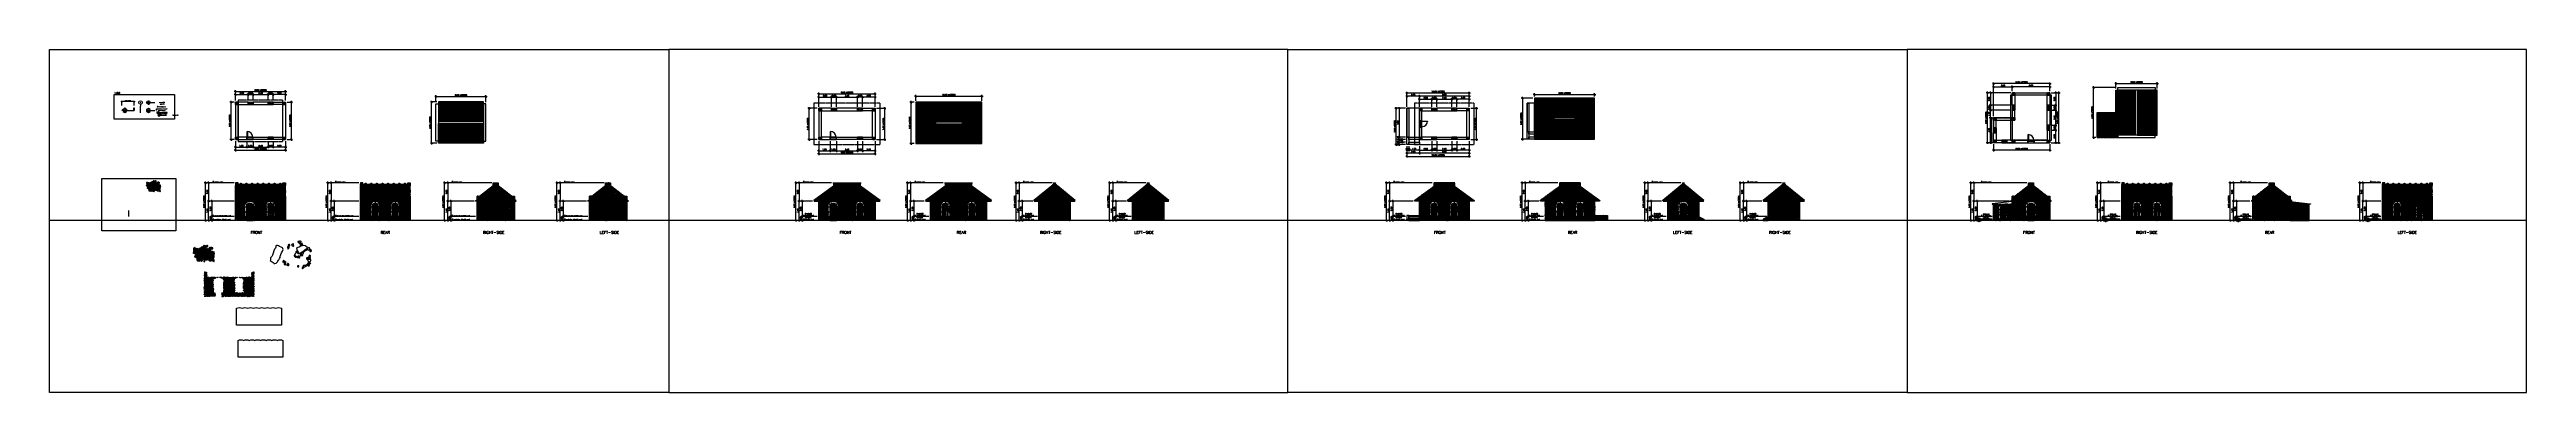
# Model space of a CAD drawing. Header units: millimetres. Extents: x -251401 to 377140, y -30451 to 275830.
# Drawn here: x -19812 to 377140, y -30451 to 24384 of the extents above; entities that cross this region are included whole.
import ezdxf
from ezdxf import colors
from ezdxf.entities.mleader import LeaderData, LeaderLine
from ezdxf.math import Vec2, Vec3

# ---------------------------------------------------------------- set-up
doc = ezdxf.new("R2010")
doc.units = ezdxf.units.MM
doc.linetypes.add('CENTER', pattern=[2, 1.25, -0.25, 0.25, -0.25])
doc.linetypes.add('HIDDEN', pattern=[9.525, 6.35, -3.175])
for name, color, linetype in [('0-S1', 1, 'Continuous'), ('0-S2', 2, 'Continuous'), ('0-S3', 3, 'Continuous'), ('0-S8', 8, 'Continuous'), ('A-CENTER', 3, 'CENTER'), ('A-COLUMNS', 5, 'Continuous'), ('A-DIMENSIONS', 30, 'Continuous'), ('A-DOORS', 2, 'Continuous'), ('A-GRID', 8, 'CENTER'), ('A-HATCH', 8, 'Continuous'), ('A-TEXT', 7, 'Continuous'), ('A-WALL', 4, 'Continuous'), ('A-WINDOWS', 2, 'Continuous')]:
    doc.layers.add(name, color=color, linetype=linetype)
doc.styles.add('LEROY', font='simplex.shx')
doc.dimstyles.new('DIM100', dxfattribs={"dimscale": 0, "dimtxt": 220, "dimasz": 180, "dimexe": 220, "dimexo": 250, "dimgap": 1, "dimtad": 1, "dimtoh": 1, "dimlfac": 0.001, "dimzin": 1, "dimdsep": 46, "dimtxsty": 'LEROY', "dimblk1": 'ORIGIN', "dimblk2": 'ORIGIN', "dimsah": 1, "dimcen": 0.18, "dimclrd": 30, "dimclre": 30, "dimclrt": 7, "dimazin": 0, "dimtfac": 1, "dimtix": 1, "dimtmove": 1, "dimatfit": 3, "dimfxl": 1, "dimtvp": 1, "dimtolj": 2, "dimtzin": 0, "dimarcsym": 0})
picture_1 = doc.add_image_def('image1.jpg', size_in_pixel=(3508, 2480))
pattern_1 = [(45, (-15600, 1290.144), (33.67596, 123.47852), [158.75, -31.75, 0, -31.75])]
pattern_2 = [(90, (50275.5, 0), (300, -2e-14), [500, -100]), (90, (50375.5, -100), (300, -2e-14), [300, -75, 150, -75]), (90, (50475.5, -250), (300, -2e-14), [500, -100])]

# ---------------------------------------------------------------- blocks, each defined once
blk = doc.blocks.new('USER ARROW 100')
at = {"layer": 'A-DIMENSIONS'}
for q in [(-200, 0), (200, 0)]:
    blk.add_line((0, 0), q, dxfattribs=at)
for points in [[(0, 0), (0, 200)], [(0, 0), (0, -200)]]:
    blk.add_lwpolyline(points, dxfattribs=at)
blk.add_circle((0, 0), 90, dxfattribs=at)
blk = doc.blocks.new('*D4')
at = {"layer": 'A-DIMENSIONS', "color": 30, "ltscale": 0.5, "transparency": 16777216}
for p, q in [((-8228, 15458), (-8228, 16083)), ((-6229, 16083), (-8228, 16083)), ((-6228, 15458), (-6228, 16083))]:
    blk.add_line(p, q, dxfattribs=at)
at = {"layer": 'Defpoints', "color": 0, "ltscale": 0.5, "transparency": 16777216}
for p in [(-8228, 16083), (-8228, 15333), (-6228, 15333)]:
    blk.add_point(p, dxfattribs=at)
at = {"layer": 'A-DIMENSIONS', "color": 30, "ltscale": 0.5, "transparency": 16777216, "xscale": 0.5, "yscale": 0.5, "zscale": 0.5, "rotation": 180}
blk.add_blockref('USER ARROW 100', (-8228, 16083), dxfattribs=at)
at = {"layer": 'A-DIMENSIONS', "color": 30, "ltscale": 0.5, "transparency": 16777216, "xscale": 0.5, "yscale": 0.5, "zscale": 0.5}
blk.add_blockref('USER ARROW 100', (-6228, 16083), dxfattribs=at)
at = {"layer": 'A-DIMENSIONS', "color": 7, "ltscale": 0.5, "transparency": 16777216, "insert": (-7228, 16188), "char_height": 110, "attachment_point": 5, "style": 'LEROY'}
blk.add_mtext('\\A2;2.00 METERS', dxfattribs=at)
blk = doc.blocks.new('LEVEL LABEL')
at = {"layer": '0-S1'}
blk.add_lwpolyline([(10, 44), (0, 44, 0.4142136), (-44, 0, 0.4142136), (0, -44, 0.3648656), (43, -8, -11.6419802)], format="xyb", dxfattribs=at)
at = {"layer": '0-S2'}
blk.add_lwpolyline([(22, -15), (24, -19), (43, -7), (52, -28), (57, -26), (46, 0), (22, -15)], dxfattribs=at)
blk = doc.blocks.new('_Origin')
at = {"color": 0, "linetype": 'ByBlock', "lineweight": -2}
blk.add_line((0, 0), (-1, 0), dxfattribs=at)
blk.add_circle((0, 0), 0.5, dxfattribs=at)
blk = doc.blocks.new('2h5h25225h')
at = {"layer": 'A-WALL', "color": 8}
blk.add_lwpolyline([(0, 0), (800, 0), (800, -400), (0, -400)], close=True, dxfattribs=at)
at = {"layer": 'A-WALL', "color": 8, "linetype": 'HIDDEN', "ltscale": 0.1}
for points in [[(230, -335), (110, -335), (110, -215), (230, -215)], [(460, -335), (340, -335), (340, -215), (460, -215)], [(570, -335), (690, -335), (690, -215), (570, -215)]]:
    blk.add_lwpolyline(points, close=True, dxfattribs=at)
at = {"layer": 'A-WINDOWS', "color": 8}
blk.add_lwpolyline([(0, 0), (0, -150), (800, -150), (800, 0)], close=True, dxfattribs=at)
at = {"layer": 'A-WINDOWS', "color": 2}
for points in [[(0, -150), (50, -150), (50, 0), (0, 0)], [(800, -150), (750, -150), (750, 0), (800, 0)]]:
    blk.add_lwpolyline(points, close=True, dxfattribs=at)
at = {"layer": 'A-WINDOWS', "color": 1}
blk.add_lwpolyline([(50, -81), (750, -81), (750, -69), (50, -69)], close=True, dxfattribs=at)
blk = doc.blocks.new('1hhqhq4')
at = {"layer": 'A-DOORS', "color": 8}
blk.add_lwpolyline([(0, 0), (0, -150), (1000, -150), (1000, 0)], close=True, dxfattribs=at)
at = {"layer": 'A-DOORS'}
for points in [[(0, 0), (50, 0), (50, -150), (0, -150)], [(1000, 0), (950, 0), (950, -150), (1000, -150)]]:
    blk.add_lwpolyline(points, close=True, dxfattribs=at)
at = {"layer": 'A-DOORS', "color": 1}
blk.add_lwpolyline([(50, 0), (50, 900), (90, 900), (90, 0)], close=True, dxfattribs=at)
at = {"layer": 'A-DOORS', "color": 8}
blk.add_arc((50, 0), 900, 0, 90, dxfattribs=at)
blk = doc.blocks.new('*D7')
at = {"layer": 'A-DIMENSIONS', "color": 30, "transparency": 16777216}
for p, q in [((10000, 16250), (10000, 17200)), ((10001, 17200), (11999, 17200)), ((12000, 16250), (12000, 17200))]:
    blk.add_line(p, q, dxfattribs=at)
at = {"layer": 'Defpoints', "color": 0, "transparency": 16777216}
for p in [(10000, 16000), (12000, 17200), (12000, 16000)]:
    blk.add_point(p, dxfattribs=at)
at = {"layer": 'A-DIMENSIONS', "color": 30, "transparency": 16777216, "rotation": 180}
blk.add_blockref('USER ARROW 100', (10000, 17200), dxfattribs=at)
at = {"layer": 'A-DIMENSIONS', "color": 30, "transparency": 16777216}
blk.add_blockref('USER ARROW 100', (12000, 17200), dxfattribs=at)
at = {"layer": 'A-DIMENSIONS', "color": 7, "transparency": 16777216, "insert": (11000, 17410), "char_height": 220, "attachment_point": 5, "style": 'LEROY'}
blk.add_mtext('\\A2;2.00', dxfattribs=at)
blk = doc.blocks.new('*D8')
at = {"layer": 'A-DIMENSIONS', "color": 30, "transparency": 16777216}
for p, q in [((10000, 16250), (10000, 17700)), ((10001, 17700), (17999, 17700)), ((18000, 16250), (18000, 17700))]:
    blk.add_line(p, q, dxfattribs=at)
at = {"layer": 'Defpoints', "color": 0, "transparency": 16777216}
for p in [(10000, 16000), (18000, 17700), (18000, 16000)]:
    blk.add_point(p, dxfattribs=at)
at = {"layer": 'A-DIMENSIONS', "color": 30, "transparency": 16777216, "rotation": 180}
blk.add_blockref('USER ARROW 100', (10000, 17700), dxfattribs=at)
at = {"layer": 'A-DIMENSIONS', "color": 30, "transparency": 16777216}
blk.add_blockref('USER ARROW 100', (18000, 17700), dxfattribs=at)
at = {"layer": 'A-DIMENSIONS', "color": 7, "transparency": 16777216, "insert": (14000, 17910), "char_height": 220, "attachment_point": 5, "style": 'LEROY'}
blk.add_mtext('\\A2;8.00 METERS', dxfattribs=at)
blk = doc.blocks.new('*D9')
at = {"layer": 'A-DIMENSIONS', "color": 30, "transparency": 16777216}
for p, q in [((11999, 17200), (11998, 17200)), ((12000, 16250), (12000, 17200)), ((12000, 17200), (12800, 17200)), ((12800, 16250), (12800, 17200)), ((12801, 17200), (12802, 17200))]:
    blk.add_line(p, q, dxfattribs=at)
at = {"layer": 'Defpoints', "color": 0, "transparency": 16777216}
for p in [(12000, 16000), (12800, 17200), (12800, 16000)]:
    blk.add_point(p, dxfattribs=at)
at = {"layer": 'A-DIMENSIONS', "color": 30, "transparency": 16777216}
blk.add_blockref('USER ARROW 100', (12000, 17200), dxfattribs=at)
at = {"layer": 'A-DIMENSIONS', "color": 30, "transparency": 16777216, "rotation": 180}
blk.add_blockref('USER ARROW 100', (12800, 17200), dxfattribs=at)
at = {"layer": 'A-DIMENSIONS', "color": 7, "transparency": 16777216, "insert": (12400, 17410), "char_height": 220, "attachment_point": 5, "style": 'LEROY'}
blk.add_mtext('\\A2;0.80', dxfattribs=at)
blk = doc.blocks.new('*D10')
at = {"layer": 'A-DIMENSIONS', "color": 30, "transparency": 16777216}
for p, q in [((12800, 16250), (12800, 17200)), ((12801, 17200), (15199, 17200)), ((15200, 16250), (15200, 17200))]:
    blk.add_line(p, q, dxfattribs=at)
at = {"layer": 'Defpoints', "color": 0, "transparency": 16777216}
for p in [(12800, 16000), (15200, 17200), (15200, 16000)]:
    blk.add_point(p, dxfattribs=at)
at = {"layer": 'A-DIMENSIONS', "color": 30, "transparency": 16777216, "rotation": 180}
blk.add_blockref('USER ARROW 100', (12800, 17200), dxfattribs=at)
at = {"layer": 'A-DIMENSIONS', "color": 30, "transparency": 16777216}
blk.add_blockref('USER ARROW 100', (15200, 17200), dxfattribs=at)
at = {"layer": 'A-DIMENSIONS', "color": 7, "transparency": 16777216, "insert": (14000, 17410), "char_height": 220, "attachment_point": 5, "style": 'LEROY'}
blk.add_mtext('\\A2;2.40', dxfattribs=at)
blk = doc.blocks.new('*D11')
at = {"layer": 'A-DIMENSIONS', "color": 30, "transparency": 16777216}
for p, q in [((16000, 16250), (16000, 17200)), ((17999, 17200), (16001, 17200)), ((18000, 16250), (18000, 17200))]:
    blk.add_line(p, q, dxfattribs=at)
at = {"layer": 'Defpoints', "color": 0, "transparency": 16777216}
for p in [(16000, 17200), (16000, 16000), (18000, 16000)]:
    blk.add_point(p, dxfattribs=at)
at = {"layer": 'A-DIMENSIONS', "color": 30, "transparency": 16777216, "rotation": 180}
blk.add_blockref('USER ARROW 100', (16000, 17200), dxfattribs=at)
at = {"layer": 'A-DIMENSIONS', "color": 30, "transparency": 16777216}
blk.add_blockref('USER ARROW 100', (18000, 17200), dxfattribs=at)
at = {"layer": 'A-DIMENSIONS', "color": 7, "transparency": 16777216, "insert": (17000, 17410), "char_height": 220, "attachment_point": 5, "style": 'LEROY'}
blk.add_mtext('\\A2;2.00', dxfattribs=at)
blk = doc.blocks.new('*D12')
at = {"layer": 'A-DIMENSIONS', "color": 30, "transparency": 16777216}
for p, q in [((15199, 17200), (15198, 17200)), ((15200, 16250), (15200, 17200)), ((16000, 17200), (15200, 17200)), ((16000, 16250), (16000, 17200)), ((16001, 17200), (16002, 17200))]:
    blk.add_line(p, q, dxfattribs=at)
at = {"layer": 'Defpoints', "color": 0, "transparency": 16777216}
for p in [(15200, 17200), (15200, 16000), (16000, 16000)]:
    blk.add_point(p, dxfattribs=at)
at = {"layer": 'A-DIMENSIONS', "color": 30, "transparency": 16777216}
blk.add_blockref('USER ARROW 100', (15200, 17200), dxfattribs=at)
at = {"layer": 'A-DIMENSIONS', "color": 30, "transparency": 16777216, "rotation": 180}
blk.add_blockref('USER ARROW 100', (16000, 17200), dxfattribs=at)
at = {"layer": 'A-DIMENSIONS', "color": 7, "transparency": 16777216, "insert": (15600, 17410), "char_height": 220, "attachment_point": 5, "style": 'LEROY'}
blk.add_mtext('\\A2;0.80', dxfattribs=at)
blk = doc.blocks.new('*D13')
at = {"layer": 'A-DIMENSIONS', "color": 30, "transparency": 16777216}
for p, q in [((10000, 9750), (10000, 8800)), ((10001, 8800), (11799, 8800)), ((11800, 9750), (11800, 8800))]:
    blk.add_line(p, q, dxfattribs=at)
at = {"layer": 'Defpoints', "color": 0, "transparency": 16777216}
for p in [(10000, 10000), (11800, 10000), (11800, 8800)]:
    blk.add_point(p, dxfattribs=at)
at = {"layer": 'A-DIMENSIONS', "color": 30, "transparency": 16777216, "rotation": 180}
blk.add_blockref('USER ARROW 100', (10000, 8800), dxfattribs=at)
at = {"layer": 'A-DIMENSIONS', "color": 30, "transparency": 16777216}
blk.add_blockref('USER ARROW 100', (11800, 8800), dxfattribs=at)
at = {"layer": 'A-DIMENSIONS', "color": 7, "transparency": 16777216, "insert": (10900, 9010), "char_height": 220, "attachment_point": 5, "style": 'LEROY'}
blk.add_mtext('\\A2;1.80', dxfattribs=at)
blk = doc.blocks.new('*D14')
at = {"layer": 'A-DIMENSIONS', "color": 30, "transparency": 16777216}
for p, q in [((10000, 9750), (10000, 8300)), ((10001, 8300), (17999, 8300)), ((18000, 9750), (18000, 8300))]:
    blk.add_line(p, q, dxfattribs=at)
at = {"layer": 'Defpoints', "color": 0, "transparency": 16777216}
for p in [(10000, 10000), (18000, 10000), (18000, 8300)]:
    blk.add_point(p, dxfattribs=at)
at = {"layer": 'A-DIMENSIONS', "color": 30, "transparency": 16777216, "rotation": 180}
blk.add_blockref('USER ARROW 100', (10000, 8300), dxfattribs=at)
at = {"layer": 'A-DIMENSIONS', "color": 30, "transparency": 16777216}
blk.add_blockref('USER ARROW 100', (18000, 8300), dxfattribs=at)
at = {"layer": 'A-DIMENSIONS', "color": 7, "transparency": 16777216, "insert": (14000, 8510), "char_height": 220, "attachment_point": 5, "style": 'LEROY'}
blk.add_mtext('\\A2;8.00 METERS', dxfattribs=at)
blk = doc.blocks.new('*D15')
at = {"layer": 'A-DIMENSIONS', "color": 30, "transparency": 16777216}
for p, q in [((11800, 9750), (11800, 8800)), ((11801, 8800), (12799, 8800)), ((12800, 9750), (12800, 8800))]:
    blk.add_line(p, q, dxfattribs=at)
at = {"layer": 'Defpoints', "color": 0, "transparency": 16777216}
for p in [(11800, 10000), (12800, 10000), (12800, 8800)]:
    blk.add_point(p, dxfattribs=at)
at = {"layer": 'A-DIMENSIONS', "color": 30, "transparency": 16777216, "rotation": 180}
blk.add_blockref('USER ARROW 100', (11800, 8800), dxfattribs=at)
at = {"layer": 'A-DIMENSIONS', "color": 30, "transparency": 16777216}
blk.add_blockref('USER ARROW 100', (12800, 8800), dxfattribs=at)
at = {"layer": 'A-DIMENSIONS', "color": 7, "transparency": 16777216, "insert": (12300, 9010), "char_height": 220, "attachment_point": 5, "style": 'LEROY'}
blk.add_mtext('\\A2;1.00', dxfattribs=at)
blk = doc.blocks.new('*D16')
at = {"layer": 'A-DIMENSIONS', "color": 30, "transparency": 16777216}
for p, q in [((12800, 9750), (12800, 8800)), ((12801, 8800), (15199, 8800)), ((15200, 9750), (15200, 8800))]:
    blk.add_line(p, q, dxfattribs=at)
at = {"layer": 'Defpoints', "color": 0, "transparency": 16777216}
for p in [(12800, 10000), (15200, 10000), (15200, 8800)]:
    blk.add_point(p, dxfattribs=at)
at = {"layer": 'A-DIMENSIONS', "color": 30, "transparency": 16777216, "rotation": 180}
blk.add_blockref('USER ARROW 100', (12800, 8800), dxfattribs=at)
at = {"layer": 'A-DIMENSIONS', "color": 30, "transparency": 16777216}
blk.add_blockref('USER ARROW 100', (15200, 8800), dxfattribs=at)
at = {"layer": 'A-DIMENSIONS', "color": 7, "transparency": 16777216, "insert": (14000, 9010), "char_height": 220, "attachment_point": 5, "style": 'LEROY'}
blk.add_mtext('\\A2;2.40', dxfattribs=at)
blk = doc.blocks.new('*D17')
at = {"layer": 'A-DIMENSIONS', "color": 30, "transparency": 16777216}
for p, q in [((16000, 9750), (16000, 8800)), ((17999, 8800), (16001, 8800)), ((18000, 9750), (18000, 8800))]:
    blk.add_line(p, q, dxfattribs=at)
at = {"layer": 'Defpoints', "color": 0, "transparency": 16777216}
for p in [(16000, 10000), (16000, 8800), (18000, 10000)]:
    blk.add_point(p, dxfattribs=at)
at = {"layer": 'A-DIMENSIONS', "color": 30, "transparency": 16777216, "rotation": 180}
blk.add_blockref('USER ARROW 100', (16000, 8800), dxfattribs=at)
at = {"layer": 'A-DIMENSIONS', "color": 30, "transparency": 16777216}
blk.add_blockref('USER ARROW 100', (18000, 8800), dxfattribs=at)
at = {"layer": 'A-DIMENSIONS', "color": 7, "transparency": 16777216, "insert": (17000, 9010), "char_height": 220, "attachment_point": 5, "style": 'LEROY'}
blk.add_mtext('\\A2;2.00', dxfattribs=at)
blk = doc.blocks.new('*D18')
at = {"layer": 'A-DIMENSIONS', "color": 30, "transparency": 16777216}
for p, q in [((15199, 8800), (15198, 8800)), ((15200, 9750), (15200, 8800)), ((16000, 8800), (15200, 8800)), ((16000, 9750), (16000, 8800)), ((16001, 8800), (16002, 8800))]:
    blk.add_line(p, q, dxfattribs=at)
at = {"layer": 'Defpoints', "color": 0, "transparency": 16777216}
for p in [(15200, 10000), (15200, 8800), (16000, 10000)]:
    blk.add_point(p, dxfattribs=at)
at = {"layer": 'A-DIMENSIONS', "color": 30, "transparency": 16777216}
blk.add_blockref('USER ARROW 100', (15200, 8800), dxfattribs=at)
at = {"layer": 'A-DIMENSIONS', "color": 30, "transparency": 16777216, "rotation": 180}
blk.add_blockref('USER ARROW 100', (16000, 8800), dxfattribs=at)
at = {"layer": 'A-DIMENSIONS', "color": 7, "transparency": 16777216, "insert": (15600, 9010), "char_height": 220, "attachment_point": 5, "style": 'LEROY'}
blk.add_mtext('\\A2;0.80', dxfattribs=at)
blk = doc.blocks.new('*D19')
at = {"layer": 'A-DIMENSIONS', "color": 30, "transparency": 16777216}
for p, q in [((9750, 16000), (9300, 16000)), ((9300, 10001), (9300, 15999)), ((9750, 10000), (9300, 10000))]:
    blk.add_line(p, q, dxfattribs=at)
at = {"layer": 'Defpoints', "color": 0, "transparency": 16777216}
for p in [(9300, 16000), (10000, 16000), (10000, 10000)]:
    blk.add_point(p, dxfattribs=at)
at = {"layer": 'A-DIMENSIONS', "color": 30, "transparency": 16777216}
for p, rotation in [((9300, 16000), 90), ((9300, 10000), 270)]:
    blk.add_blockref('USER ARROW 100', p, dxfattribs=dict(at, rotation=rotation))
at = {"layer": 'A-DIMENSIONS', "color": 7, "transparency": 16777216, "insert": (9090, 13000), "char_height": 220, "attachment_point": 5, "rotation": 90, "style": 'LEROY'}
blk.add_mtext('\\A2;6.00 METERS', dxfattribs=at)
blk = doc.blocks.new('*D20')
at = {"layer": 'A-DIMENSIONS', "color": 30, "transparency": 16777216}
for p, q in [((18250, 16000), (18950, 16000)), ((18950, 10001), (18950, 15999)), ((18250, 10000), (18950, 10000))]:
    blk.add_line(p, q, dxfattribs=at)
at = {"layer": 'Defpoints', "color": 0, "transparency": 16777216}
for p in [(18000, 16000), (18950, 16000), (18000, 10000)]:
    blk.add_point(p, dxfattribs=at)
at = {"layer": 'A-DIMENSIONS', "color": 30, "transparency": 16777216}
for p, rotation in [((18950, 16000), 90), ((18950, 10000), 270)]:
    blk.add_blockref('USER ARROW 100', p, dxfattribs=dict(at, rotation=rotation))
at = {"layer": 'A-DIMENSIONS', "color": 7, "transparency": 16777216, "insert": (18740, 13000), "char_height": 220, "attachment_point": 5, "rotation": 90, "style": 'LEROY'}
blk.add_mtext('\\A2;6.00 METERS', dxfattribs=at)
blk = doc.blocks.new('*D21')
at = {"layer": 'A-DIMENSIONS', "color": 30, "transparency": 16777216}
for p, q in [((5180, -2939), (5180, 3059)), ((9750, 3060), (5180, 3060)), ((9750, -2940), (5180, -2940))]:
    blk.add_line(p, q, dxfattribs=at)
at = {"layer": 'Defpoints', "color": 0, "transparency": 16777216}
for p in [(5180, 3060), (10000, 3060), (10000, -2940)]:
    blk.add_point(p, dxfattribs=at)
at = {"layer": 'A-DIMENSIONS', "color": 30, "transparency": 16777216}
for p, rotation in [((5180, 3060), 90), ((5180, -2940), 270)]:
    blk.add_blockref('USER ARROW 100', p, dxfattribs=dict(at, rotation=rotation))
at = {"layer": 'A-DIMENSIONS', "color": 7, "transparency": 16777216, "insert": (4970, 60), "char_height": 220, "attachment_point": 5, "rotation": 90, "style": 'LEROY'}
blk.add_mtext('\\A2;6.00 METERS', dxfattribs=at)
blk = doc.blocks.new('*D22')
at = {"layer": 'A-DIMENSIONS', "color": 30, "transparency": 16777216}
for p, q in [((6180, -2339), (6180, -2338)), ((9750, -2340), (6180, -2340)), ((6180, -2940), (6180, -2340)), ((9750, -2940), (6180, -2940)), ((6180, -2941), (6180, -2942))]:
    blk.add_line(p, q, dxfattribs=at)
at = {"layer": 'Defpoints', "color": 0, "transparency": 16777216}
for p in [(6180, -2340), (10000, -2340), (10000, -2940)]:
    blk.add_point(p, dxfattribs=at)
at = {"layer": 'A-DIMENSIONS', "color": 30, "transparency": 16777216}
for p, rotation in [((6180, -2340), 270), ((6180, -2940), 90)]:
    blk.add_blockref('USER ARROW 100', p, dxfattribs=dict(at, rotation=rotation))
at = {"layer": 'A-DIMENSIONS', "color": 7, "transparency": 16777216, "insert": (5971, -2640), "char_height": 220, "attachment_point": 5, "rotation": 90, "style": 'LEROY'}
blk.add_mtext('\\A2;0.60', dxfattribs=at)
blk = doc.blocks.new('*D23')
at = {"layer": 'A-DIMENSIONS', "color": 30, "transparency": 16777216}
for p, q in [((6180, 159), (6180, -2339)), ((9750, 160), (6180, 160)), ((9750, -2340), (6180, -2340))]:
    blk.add_line(p, q, dxfattribs=at)
at = {"layer": 'Defpoints', "color": 0, "transparency": 16777216}
for p in [(10000, 160), (6180, -2340), (10000, -2340)]:
    blk.add_point(p, dxfattribs=at)
at = {"layer": 'A-DIMENSIONS', "color": 30, "transparency": 16777216}
for p, rotation in [((6180, 160), 90), ((6180, -2340), 270)]:
    blk.add_blockref('USER ARROW 100', p, dxfattribs=dict(at, rotation=rotation))
at = {"layer": 'A-DIMENSIONS', "color": 7, "transparency": 16777216, "insert": (5971, -1090), "char_height": 220, "attachment_point": 5, "rotation": 90, "style": 'LEROY'}
blk.add_mtext('\\A2;2.50', dxfattribs=at)
blk = doc.blocks.new('*D24')
at = {"layer": 'A-DIMENSIONS', "color": 30, "transparency": 16777216}
for p, q in [((9750, 160), (5680, 160)), ((5680, -2939), (5680, 159)), ((9750, -2940), (5680, -2940))]:
    blk.add_line(p, q, dxfattribs=at)
at = {"layer": 'Defpoints', "color": 0, "transparency": 16777216}
for p in [(5680, 160), (10000, 160), (10000, -2940)]:
    blk.add_point(p, dxfattribs=at)
at = {"layer": 'A-DIMENSIONS', "color": 30, "transparency": 16777216}
for p, rotation in [((5680, 160), 90), ((5680, -2940), 270)]:
    blk.add_blockref('USER ARROW 100', p, dxfattribs=dict(at, rotation=rotation))
at = {"layer": 'A-DIMENSIONS', "color": 7, "transparency": 16777216, "insert": (5470, -1390), "char_height": 220, "attachment_point": 5, "rotation": 90, "style": 'LEROY'}
blk.add_mtext('\\A2;3.10', dxfattribs=at)
blk = doc.blocks.new('*D25')
at = {"layer": 'A-DIMENSIONS', "color": 30, "transparency": 16777216}
for p, q in [((5680, 3059), (5680, 161)), ((9750, 160), (5680, 160)), ((9750, 3060), (5680, 3060))]:
    blk.add_line(p, q, dxfattribs=at)
at = {"layer": 'Defpoints', "color": 0, "transparency": 16777216}
for p in [(5680, 160), (10000, 3060), (10000, 160)]:
    blk.add_point(p, dxfattribs=at)
at = {"layer": 'A-DIMENSIONS', "color": 30, "transparency": 16777216}
for p, rotation in [((5680, 160), 270), ((5680, 3060), 90)]:
    blk.add_blockref('USER ARROW 100', p, dxfattribs=dict(at, rotation=rotation))
at = {"layer": 'A-DIMENSIONS', "color": 7, "transparency": 16777216, "insert": (5470, 1610), "char_height": 220, "attachment_point": 5, "rotation": 90, "style": 'LEROY'}
blk.add_mtext('\\A2;2.90', dxfattribs=at)
blk = doc.blocks.new('42h24h24h')
at = {"layer": '0-S1'}
blk.add_lwpolyline([(-31, 255, 0.2711623), (-25, 243, 1), (-25, 228), (-17, 210), (-25, 192, 1), (-25, 177, 0.2711623), (-31, 165), (-60, 105), (-60, 0), (60, 0), (60, 105), (31, 165, 0.2711623), (25, 177, 1), (25, 192), (17, 210), (25, 228, 1), (25, 243, 0.2711623), (31, 255, 0.2711623), (25, 267, 1), (25, 282), (17, 300), (25, 318, 1), (25, 333, 0.178343), (23, 504, -0.1836995), (25, 583, 0.3555556), (25, 628, 0.2711623), (31, 640, 0.2711623), (25, 652, 1), (25, 667), (17, 685), (25, 703, 1), (25, 718, 0.2711623), (31, 730, 0.2711623), (25, 742, 1), (25, 757), (17, 775), (25, 793, 1), (25, 808, 0.2711623), (31, 820), (60, 880), (60, 1000), (-60, 1000), (-60, 880), (-31, 820, 0.2711623), (-25, 808, 1), (-25, 793), (-17, 775), (-25, 757, 1), (-25, 742, 0.2711623), (-31, 730, 0.2711623), (-25, 718, 1), (-25, 703), (-17, 685), (-25, 667, 1), (-25, 652, 0.2711623), (-31, 640, 0.2711623), (-25, 628, 0.3555556), (-25, 583, -0.1836995), (-23, 504, 0.178343), (-25, 333, 1), (-25, 318), (-17, 300), (-25, 282, 1), (-25, 267, 0.2711623)], format="xyb", close=True, dxfattribs=at)
for points in [[(-60, 880), (60, 880)], [(-60, 105), (60, 105)], [(-25, 808), (25, 808)], [(-25, 793), (25, 793)], [(-25, 757), (25, 757)], [(-25, 742), (25, 742)], [(-25, 718), (25, 718)], [(-25, 703), (25, 703)], [(-25, 667), (25, 667)], [(25, 652), (-25, 652)], [(-25, 628), (25, 628)], [(-25, 333), (25, 333)], [(-25, 318), (25, 318)], [(25, 282), (-25, 282)], [(-25, 267), (25, 267)], [(25, 243), (-25, 243)], [(-25, 228), (25, 228)], [(-25, 192), (25, 192)], [(-25, 177), (25, 177)], [(-17, 775), (17, 775)], [(17, 685), (-17, 685)], [(-17, 300), (17, 300)], [(-17, 210), (17, 210)]]:
    blk.add_lwpolyline(points, dxfattribs=at)
blk = doc.blocks.new('4H42H')
at = {"layer": 'A-HATCH'}
h = blk.add_hatch(dxfattribs=at)
h.set_pattern_fill('ANSI36', color=256, scale=20)
h.set_pattern_definition(pattern_1)
edge = h.paths.add_edge_path()
edge.add_line((-325, 915), (-325, 75))
edge.add_line((-325, 75), (-75, 75))
edge.add_line((-75, 75), (-75, 1020))
edge.add_arc((0, 492), 533, 98.08401, 127.54433)
h = blk.add_hatch(dxfattribs=at)
h.set_pattern_fill('ANSI36', color=256, scale=20)
h.set_pattern_definition(pattern_1)
edge = h.paths.add_edge_path()
edge.add_line((325, 915), (325, 75))
edge.add_line((325, 75), (75, 75))
edge.add_line((75, 75), (75, 1020))
edge.add_arc((0, 492), 533, 52.45567, 81.91599, ccw=False)
at = {"layer": 'A-WINDOWS'}
for points in [[(-400, 950), (-400, 0), (0, 0), (0, 1100, 0.1813346)], [(-325, 915), (-325, 75), (-75, 75), (-75, 1020, 0.1292576)], [(400, 950), (400, 0), (0, 0), (0, 1100, -0.1813346)], [(325, 915), (325, 75), (75, 75), (75, 1020, -0.1292576)]]:
    blk.add_lwpolyline(points, format="xyb", close=True, dxfattribs=at)
blk = doc.blocks.new('24H24HT')
at = {"layer": 'A-DOORS'}
blk.add_lwpolyline([(-500, 2000, -0.3), (500, 2000), (500, 0), (-500, 0)], format="xyb", close=True, dxfattribs=at)
at = {"layer": 'A-DOORS', "color": 8}
for points in [[(-375, 0), (-375, 2069)], [(-225, 0), (-225, 2122)], [(-75, 0), (-75, 2147)], [(75, 0), (75, 2147)], [(225, 0), (225, 2122)], [(375, 0), (375, 2069)]]:
    blk.add_lwpolyline(points, dxfattribs=at)
blk = doc.blocks.new('2HH245H')
at = {"layer": '0-S8', "color": 8}
for points in [[(0, 1476), (36, 1494), (54, 1552), (59, 1571), (68, 1619), (58, 1659), (27, 1672), (0, 1662)], [(0, 692), (20, 706), (41, 730), (32, 785), (0, 826)], [(0, 536), (30, 555), (52, 569), (82, 565), (101, 579), (101, 612), (101, 646), (83, 677), (40, 677), (13, 666), (0, 661)], [(0, 501), (23, 525), (46, 551), (120, 542), (157, 517), (157, 479), (129, 426), (119, 393), (79, 393), (30, 419), (0, 444)], [(0, 80), (10, 69), (30, 33), (89, 33), (138, 39), (191, 78), (231, 107), (238, 168), (192, 214), (141, 249), (90, 249), (20, 238), (0, 231)], [(25, 0), (0, 0)], [(159, 0), (172, 38), (239, 75), (316, 41), (363, 0)], [(400, 3250), (355, 3225), (335, 3149), (351, 3109), (409, 3071), (470, 3100)], [(400, 3755), (356, 3731), (337, 3654), (353, 3615), (400, 3584)], [(469, 0), (464, 23), (490, 52), (570, 64), (652, 64), (676, 26), (676, 0)], [(692, 3100), (691, 3094), (701, 3069), (715, 3047), (733, 3034), (786, 3056), (803, 3069), (826, 3077), (859, 3079), (868, 3098), (867, 3100)], [(717, 0), (732, 38), (798, 57), (845, 43), (877, 0)], [(948, 0), (943, 5), (890, 72), (883, 111), (921, 139), (947, 157), (1019, 110), (1082, 69), (1082, 1), (1081, 0)], [(1223, 3100), (1223, 3076), (1204, 3048), (1140, 3053), (1090, 3031), (1062, 3052), (1057, 3100)], [(1372, 0), (1372, 0), (1365, 39), (1333, 81), (1297, 88), (1239, 60), (1235, 0)], [(1474, 1680), (1453, 1701), (1391, 1716), (1342, 1693), (1298, 1642), (1309, 1607), (1337, 1578), (1377, 1562), (1443, 1555), (1481, 1585)], [(1495, 1524), (1474, 1536), (1437, 1536), (1389, 1520), (1350, 1464), (1352, 1400), (1377, 1348), (1435, 1289), (1484, 1268), (1523, 1276), (1526, 1281)], [(1528, 674), (1512, 691), (1471, 691), (1444, 691), (1401, 679), (1379, 659), (1365, 597), (1401, 557), (1453, 539), (1517, 552), (1532, 588), (1543, 614), (1541, 628)], [(1558, 0), (1560, 21), (1561, 75), (1544, 123), (1506, 142), (1423, 109), (1405, 81), (1399, 12), (1403, 0)], [(1523, 749), (1518, 743), (1508, 727), (1471, 727), (1436, 751), (1423, 773), (1416, 805), (1417, 832), (1421, 870), (1434, 904), (1452, 923), (1468, 931), (1498, 926), (1511, 901)], [(1507, 1065), (1504, 1070), (1482, 1088), (1452, 1081), (1435, 1061), (1434, 1033), (1435, 1001), (1435, 976), (1468, 953), (1486, 951), (1503, 949), (1508, 951)], [(1618, 600), (1655, 580), (1672, 547), (1676, 512), (1650, 480), (1637, 463), (1546, 463), (1525, 490), (1525, 518), (1525, 545), (1521, 563), (1565, 601), (1599, 602)], [(1800, 71), (1779, 105), (1741, 168), (1679, 163), (1594, 110), (1595, 0)], [(1876, 400), (1892, 415), (1904, 446), (1888, 489), (1867, 512), (1819, 527), (1809, 527), (1765, 541), (1698, 515), (1683, 473), (1686, 432), (1720, 398), (1766, 378), (1800, 373)], [(1800, 326), (1777, 321), (1762, 302), (1745, 283), (1745, 259), (1746, 239), (1746, 221), (1773, 197), (1800, 183)], [(1785, 3100), (1775, 3062), (1791, 3023), (1849, 2984), (1934, 3025), (1951, 3100)], [(1907, 400), (1913, 393), (1913, 358), (1898, 303), (1854, 267), (1805, 252), (1800, 255)], [(1800, 397), (1802, 400)], [(1800, 54), (1831, 79), (1880, 94), (1918, 78), (1917, 15), (1910, 0)], [(1839, 200), (1830, 150), (1842, 113), (1872, 103), (1940, 141), (1962, 186), (1957, 200)], [(1870, 600), (1863, 576), (1868, 553), (1890, 541), (1909, 523), (1919, 509), (1941, 496), (1975, 501), (1995, 524), (1999, 552), (1995, 577), (1984, 589), (1979, 600)], [(1970, 200), (1945, 204), (1902, 229), (1895, 253), (1909, 277), (1925, 303), (1956, 337), (2001, 315), (2038, 270), (2029, 225), (2006, 200)], [(1997, 400), (1997, 417), (1976, 449), (1942, 440), (1910, 416), (1902, 400)], [(1995, 200), (1978, 168), (1988, 120), (2012, 62), (2042, 46), (2106, 46), (2126, 46), (2152, 74), (2131, 170), (2117, 200)], [(2149, 400), (2147, 417), (2140, 451), (2128, 508), (2098, 529), (2050, 529), (2031, 516), (2020, 477), (2009, 445), (2008, 400)], [(2065, 3100), (2069, 3090), (2127, 3051), (2212, 3092), (2214, 3100)], [(2196, 400), (2219, 371), (2219, 335), (2204, 281), (2160, 245), (2111, 230), (2073, 246), (2074, 309), (2108, 379), (2132, 400)], [(2240, 600), (2243, 597), (2233, 551), (2205, 521), (2149, 531), (2106, 555), (2099, 580), (2111, 600)], [(2254, 400), (2254, 400), (2262, 442), (2262, 467), (2241, 499), (2207, 490), (2175, 466), (2154, 423), (2159, 400)], [(2189, 0), (2166, 29), (2166, 65), (2181, 119), (2225, 155), (2274, 170), (2312, 154), (2311, 91), (2277, 21), (2253, 0)], [(2321, 200), (2333, 207), (2340, 231), (2326, 254), (2310, 281), (2279, 315), (2234, 293), (2197, 248), (2206, 203), (2209, 200)], [(2408, 600), (2426, 569), (2377, 539), (2344, 519), (2302, 494), (2264, 504), (2270, 593), (2272, 600)], [(2527, 400), (2535, 421), (2519, 464), (2498, 487), (2450, 502), (2439, 502), (2396, 516), (2328, 490), (2313, 448), (2316, 407), (2324, 400)], [(2357, 400), (2314, 373), (2314, 316), (2372, 247), (2398, 241), (2442, 290), (2472, 348), (2457, 395), (2435, 400)], [(2455, 200), (2467, 193), (2474, 169), (2460, 146), (2444, 119), (2413, 85), (2368, 107), (2331, 152), (2340, 197), (2343, 200)], [(2339, 3100), (2379, 3074), (2433, 3100)], [(2536, 0), (2579, 27), (2579, 84), (2521, 153), (2495, 159), (2451, 110), (2421, 52), (2436, 5), (2458, 0)], [(2476, 600), (2472, 569), (2468, 534), (2505, 503), (2518, 490), (2576, 519), (2587, 556), (2579, 600)], [(2629, 400), (2646, 368), (2636, 320), (2612, 262), (2582, 246), (2518, 246), (2498, 246), (2472, 274), (2493, 370), (2507, 400)], [(2684, 400), (2688, 426), (2683, 451), (2673, 463), (2666, 478), (2652, 493), (2634, 502), (2622, 502), (2611, 519), (2565, 498), (2551, 451), (2557, 428), (2578, 416), (2595, 400)], [(2630, 200), (2655, 196), (2698, 171), (2705, 147), (2691, 123), (2675, 97), (2644, 63), (2599, 85), (2562, 130), (2571, 175), (2594, 200)], [(2585, 3100), (2582, 3089), (2598, 3049), (2657, 3011), (2742, 3052), (2752, 3100)], [(2761, 200), (2770, 250), (2758, 287), (2728, 297), (2660, 259), (2638, 214), (2643, 200)], [(2677, 600), (2673, 591), (2676, 550), (2711, 515), (2756, 495), (2800, 490), (2842, 496), (2883, 532), (2895, 563), (2879, 607), (2878, 608)], [(2800, 346), (2769, 321), (2720, 306), (2682, 322), (2683, 385), (2690, 400)], [(2693, 0), (2687, 7), (2687, 42), (2702, 97), (2746, 133), (2795, 148), (2800, 145)], [(3072, 1350), (3102, 1338), (3153, 1348), (3169, 1379), (3166, 1427), (3161, 1483), (3140, 1510), (3100, 1511), (3065, 1487)], [(3072, 1685), (3112, 1692), (3129, 1724), (3125, 1772), (3121, 1828), (3100, 1855), (3078, 1855)], [(3828, 0), (3840, 39), (3879, 67), (3913, 79), (3950, 39), (3950, 6), (3954, 0)], [(4107, 0), (4104, 12), (4118, 35), (4135, 61), (4166, 95), (4210, 73), (4248, 28), (4242, 0)], [(4388, 3100), (4390, 3091), (4390, 3037), (4368, 2976), (4350, 2964), (4292, 2982), (4256, 2994), (4263, 3045), (4260, 3082), (4268, 3100)], [(4293, 0), (4283, 4), (4284, 67), (4317, 137), (4359, 174), (4394, 174), (4428, 129), (4428, 93), (4413, 39), (4370, 3), (4360, 0)], [(4408, 3100), (4463, 3035), (4488, 3029), (4532, 3078), (4544, 3100)], [(4417, 0), (4424, 13), (4441, 39), (4472, 73), (4516, 51), (4554, 6), (4552, 0)], [(4717, 3100), (4724, 3096), (4739, 3069), (4739, 3024), (4720, 2997), (4684, 3013), (4659, 3042), (4666, 3075), (4671, 3100), (4671, 3100)], [(4670, 0), (4672, 11), (4709, 88), (4748, 88), (4791, 73), (4826, 8), (4824, 0)], [(4906, 2365), (4887, 2354), (4824, 2354), (4804, 2354), (4777, 2383), (4798, 2479), (4835, 2556), (4874, 2556), (4916, 2541)], [(5037, 0), (5054, 32), (5055, 78), (5043, 118), (5019, 140), (4991, 167), (4954, 158), (4906, 129), (4903, 85), (4928, 61), (4941, 43), (4938, 0)], [(5241, 0), (5241, 33), (5204, 67), (5166, 67), (5128, 48), (5090, 19), (5087, 0)], [(5108, 3100), (5108, 3075), (5166, 3006), (5191, 3000), (5236, 3049), (5262, 3100)], [(5408, 0), (5387, 19), (5350, 19), (5311, 0), (5311, 0)], [(5331, 3100), (5353, 3073), (5379, 3067), (5409, 3100)], [(5599, 3100), (5616, 3080), (5641, 3074), (5665, 3100)], [(5784, 0), (5784, 7), (5772, 46), (5748, 69), (5719, 96), (5682, 87), (5634, 58), (5631, 13), (5646, 0)], [(5729, 3100), (5729, 3099), (5733, 3060), (5768, 3047), (5801, 3032), (5832, 3016), (5864, 3033), (5876, 3049), (5866, 3100)], [(5919, 0), (5920, 0), (5932, 21), (5924, 47), (5915, 62), (5904, 79), (5897, 92), (5868, 97), (5848, 97), (5844, 72), (5844, 53), (5857, 16), (5863, 0)], [(6095, 0), (6095, 2), (6058, 36), (6020, 36), (5982, 17), (5960, 0)], [(6156, 0), (6155, 16), (6180, 52), (6204, 35), (6227, 0)], [(6162, 3100), (6162, 3060), (6186, 3019), (6204, 3008), (6243, 3022), (6272, 3046), (6282, 3081), (6274, 3100)], [(6604, 0), (6604, 29), (6567, 64), (6529, 64), (6491, 45), (6453, 15), (6451, 0)], [(6658, 0), (6653, 72), (6678, 107), (6701, 90), (6739, 35), (6763, 0)], [(7123, 0), (7123, 19), (7085, 54), (7048, 54), (7009, 35), (6972, 5), (6971, 0)], [(7600, 3240), (7628, 3204), (7654, 3184), (7699, 3167), (7731, 3155), (7749, 3133), (7736, 3091), (7683, 3071), (7621, 3063), (7563, 3072), (7510, 3088), (7509, 3100)], [(7546, 0), (7546, 51), (7563, 93), (7556, 179), (7582, 215), (7605, 198), (7643, 142), (7673, 98), (7695, 66), (7678, 0)], [(7600, 3812), (7623, 3798), (7665, 3798), (7707, 3840), (7733, 3894), (7732, 3900)], [(7600, 3645), (7619, 3650), (7673, 3651), (7739, 3586), (7739, 3538), (7698, 3509), (7633, 3509), (7624, 3563), (7600, 3585)], [(7600, 3489), (7620, 3490), (7657, 3467), (7693, 3432), (7682, 3384), (7666, 3364), (7643, 3356), (7612, 3376), (7600, 3388)], [(7714, 0), (7711, 49), (7732, 71), (7760, 87), (7797, 107), (7823, 114), (7858, 114), (7877, 97), (7887, 73), (7887, 13), (7869, 0), (7869, 0)], [(7753, 3900), (7756, 3884), (7787, 3865), (7835, 3851), (7869, 3878), (7873, 3900)], [(8000, 3446), (7988, 3446), (7936, 3427), (7891, 3398), (7872, 3373), (7869, 3356), (7927, 3332), (7966, 3304), (8000, 3299)], [(8000, 3476), (8000, 3475), (7971, 3453), (7916, 3470), (7872, 3483), (7872, 3544), (7889, 3587), (7883, 3672), (7908, 3708), (7931, 3691), (7969, 3635), (7999, 3591), (8000, 3590)], [(8000, 2943), (7981, 2936), (7943, 2936), (7907, 2958), (7889, 2993), (7876, 3016), (7876, 3044), (7894, 3084), (7933, 3118), (7980, 3126), (8000, 3121)], [(8000, 3138), (7992, 3135), (7954, 3135), (7917, 3153), (7899, 3215), (7917, 3256), (7953, 3282), (8000, 3318)], [(8000, 1821), (7965, 1837), (7920, 1837), (7908, 1866), (7932, 1904), (7977, 1935), (8000, 1935)], [(7981, 3900), (7969, 3883), (7917, 3892), (7909, 3900)], [(8000, 98), (7998, 98), (7960, 79), (7922, 49), (7914, 3), (7916, 0)], [(8000, 1277), (7971, 1268), (7933, 1284), (7934, 1347), (7968, 1417), (8000, 1445)], [(8000, 449), (7982, 440), (7944, 410), (7936, 364), (7964, 320), (8000, 292)], [(8000, 2110), (7991, 2104), (7962, 2060), (7954, 2026), (7954, 1969), (7970, 1946), (8000, 1950)], [(8000, 950), (7962, 961), (7962, 1023), (7979, 1065), (7973, 1150), (7998, 1186), (8000, 1185)], [(8000, 2759), (7976, 2766), (7982, 2854), (8000, 2911), (8000, 2912)], [(8000, 2301), (7983, 2290), (7976, 2254), (8000, 2195)], [(8000, 3818), (7981, 3874), (7998, 3900)], [(8000, 1667), (7996, 1665), (7990, 1651), (7985, 1631), (7987, 1602), (8000, 1595)]]:
    blk.add_lwpolyline(points, dxfattribs=at)
for points in [[(9, 364), (32, 390), (52, 390), (93, 377), (127, 327), (127, 288), (100, 259), (55, 271), (12, 299), (0, 336)], [(103, 1378), (116, 1364), (135, 1371), (149, 1359), (194, 1296), (164, 1179), (97, 1134), (2, 1162), (2, 1210), (28, 1265), (40, 1328), (81, 1352), (92, 1376)], [(45, 1474), (67, 1462), (82, 1435), (82, 1390), (64, 1363), (28, 1379), (3, 1408), (9, 1441), (14, 1466)], [(14, 2113), (16, 2080), (39, 2071), (66, 2077), (107, 2077), (132, 2103), (156, 2165), (159, 2217), (149, 2256), (133, 2275), (74, 2275), (38, 2259), (24, 2214), (7, 2162)], [(44, 3812), (76, 3827), (94, 3850), (80, 3877), (62, 3884), (42, 3884), (24, 3870), (13, 3860), (11, 3846), (17, 3832), (22, 3825)], [(210, 2936), (193, 2890), (179, 2834), (163, 2819), (116, 2816), (83, 2816), (36, 2832), (22, 2862), (12, 2904), (38, 2968), (56, 2995), (87, 3005), (114, 3004), (145, 2986), (171, 2958)], [(54, 2692), (76, 2680), (91, 2653), (91, 2608), (73, 2581), (36, 2597), (12, 2626), (18, 2659), (23, 2684)], [(87, 3463), (106, 3457), (164, 3485), (212, 3485), (266, 3504), (266, 3535), (217, 3586), (166, 3594), (90, 3580), (66, 3605), (17, 3580), (17, 3553), (41, 3503)], [(44, 3181), (22, 3074), (82, 3028), (168, 3023), (232, 3084), (254, 3152), (235, 3223), (179, 3255), (112, 3255), (71, 3233)], [(28, 1942), (59, 1882), (91, 1882), (130, 1885), (145, 1910), (159, 1942), (159, 1966), (133, 2023), (120, 2054), (70, 2054), (44, 2037), (29, 1992)], [(72, 983), (94, 971), (109, 944), (109, 899), (90, 872), (54, 888), (30, 917), (36, 950), (41, 975)], [(34, 1693), (72, 1657), (113, 1644), (155, 1644), (203, 1655), (239, 1672), (250, 1685), (250, 1706), (227, 1737), (227, 1772), (193, 1834), (151, 1858), (95, 1866), (70, 1847), (70, 1807), (39, 1748)], [(85, 3419), (107, 3407), (121, 3380), (121, 3334), (103, 3307), (67, 3323), (42, 3352), (49, 3385), (53, 3410)], [(192, 2581), (225, 2534), (200, 2459), (200, 2412), (181, 2382), (93, 2364), (53, 2381), (43, 2429), (43, 2524), (88, 2575), (161, 2593)], [(148, 696), (208, 721), (228, 779), (245, 810), (196, 855), (120, 871), (82, 838), (74, 795), (50, 770), (64, 728)], [(84, 2699), (116, 2714), (134, 2737), (120, 2764), (102, 2771), (82, 2771), (64, 2757), (53, 2747), (51, 2734), (57, 2719), (62, 2712)], [(123, 3827), (155, 3841), (173, 3865), (159, 3892), (141, 3898), (122, 3898), (104, 3884), (92, 3875), (90, 3861), (97, 3846), (102, 3839)], [(106, 1010), (124, 981), (147, 964), (172, 973), (207, 973), (222, 992), (230, 1041), (166, 1130), (128, 1130), (99, 1125), (99, 1083), (94, 1036)], [(135, 1414), (170, 1410), (190, 1419), (217, 1474), (214, 1501), (198, 1536), (189, 1563), (170, 1593), (149, 1601), (116, 1581), (108, 1546), (97, 1499), (95, 1477), (117, 1448)], [(118, 3765), (96, 3659), (156, 3612), (241, 3608), (306, 3669), (328, 3736), (309, 3807), (252, 3840), (186, 3840), (145, 3817)], [(139, 3388), (171, 3402), (189, 3426), (175, 3453), (157, 3460), (137, 3460), (119, 3446), (108, 3436), (106, 3422), (113, 3408), (118, 3401)], [(190, 528), (238, 552), (274, 569), (292, 609), (296, 645), (251, 682), (205, 703), (135, 684), (122, 653), (129, 601), (158, 562)], [(146, 2760), (124, 2654), (184, 2607), (269, 2603), (334, 2664), (356, 2731), (337, 2802), (280, 2835), (214, 2835), (173, 2812)], [(178, 502), (209, 525), (259, 538), (289, 502), (289, 431), (324, 408), (368, 379), (368, 317), (333, 261), (262, 234), (190, 242), (160, 314), (144, 399), (154, 455)], [(331, 1022), (376, 1093), (376, 1150), (354, 1231), (303, 1275), (236, 1264), (182, 1219), (171, 1141), (209, 1083), (270, 1044)], [(211, 3472), (249, 3490), (328, 3490), (372, 3449), (397, 3398), (397, 3344), (364, 3302), (305, 3259), (233, 3244), (194, 3292), (174, 3347), (182, 3407)], [(178, 2181), (203, 2153), (240, 2137), (279, 2151), (307, 2177), (317, 2229), (305, 2302), (269, 2347), (219, 2347), (189, 2317), (177, 2264), (177, 2217)], [(182, 1322), (233, 1285), (291, 1285), (336, 1292), (350, 1313), (355, 1354), (364, 1377), (358, 1410), (358, 1462), (345, 1504), (318, 1522), (272, 1505), (222, 1471), (203, 1428), (184, 1385)], [(198, 1575), (198, 1560), (211, 1516), (230, 1497), (262, 1507), (304, 1527), (324, 1532), (344, 1524), (361, 1545), (363, 1608), (341, 1651), (306, 1679), (286, 1695), (254, 1686), (222, 1634), (202, 1602)], [(216, 2012), (206, 2034), (236, 2071), (295, 2118), (343, 2106), (375, 2064), (375, 2022), (342, 1954), (274, 1931), (224, 1943), (215, 1980), (215, 1999)], [(283, 2584), (330, 2557), (361, 2491), (348, 2452), (324, 2407), (252, 2383), (209, 2406), (209, 2442), (242, 2532), (257, 2571)], [(325, 970), (346, 893), (346, 854), (307, 840), (230, 840), (217, 874), (217, 921), (275, 953)], [(281, 3085), (320, 3090), (353, 3076), (379, 3048), (402, 3005), (402, 2964), (383, 2936), (319, 2942), (269, 2919), (240, 2941), (234, 3006), (256, 3065)], [(288, 1878), (310, 1866), (325, 1840), (325, 1794), (307, 1767), (270, 1783), (246, 1812), (252, 1845), (257, 1870)], [(288, 676), (254, 723), (254, 751), (306, 823), (350, 839), (394, 809), (427, 747), (471, 719), (471, 665), (442, 638), (330, 653)], [(315, 3616), (337, 3604), (352, 3577), (352, 3532), (333, 3504), (297, 3521), (273, 3549), (279, 3582), (284, 3608)], [(288, 187), (301, 227), (337, 249), (386, 251), (445, 237), (495, 213), (517, 177), (517, 129), (469, 105), (427, 83), (372, 94), (340, 124), (301, 161)], [(350, 3891), (372, 3879), (386, 3852), (386, 3807), (368, 3779), (332, 3796), (307, 3824), (313, 3857), (318, 3883)], [(337, 2219), (327, 2202), (341, 2180), (355, 2166), (377, 2166), (411, 2166), (438, 2180), (466, 2210), (474, 2238), (449, 2261), (429, 2281), (396, 2281), (367, 2269), (348, 2256)], [(354, 424), (343, 556), (406, 627), (491, 600), (519, 570), (542, 530), (554, 476), (505, 432), (408, 418)], [(372, 1626), (400, 1608), (447, 1591), (498, 1603), (544, 1629), (568, 1665), (559, 1721), (527, 1761), (476, 1761), (425, 1775), (376, 1763), (347, 1720), (347, 1677)], [(377, 967), (404, 982), (457, 961), (485, 930), (485, 903), (455, 866), (422, 843), (394, 843), (365, 863), (349, 926), (355, 954)], [(371, 1396), (386, 1386), (407, 1395), (439, 1409), (461, 1409), (472, 1424), (458, 1503), (441, 1542), (421, 1586), (392, 1601), (374, 1592), (369, 1551), (360, 1524), (352, 1509), (362, 1472), (366, 1435)], [(360, 2379), (388, 2346), (426, 2346), (455, 2330), (481, 2301), (508, 2291), (537, 2308), (551, 2356), (537, 2415), (518, 2455), (499, 2488), (469, 2506), (438, 2506), (416, 2484), (382, 2433), (355, 2419)], [(564, 2740), (591, 2732), (600, 2667), (555, 2626), (537, 2570), (511, 2524), (463, 2540), (396, 2522), (374, 2552), (374, 2615), (360, 2685), (387, 2730), (387, 2777), (433, 2790), (478, 2802), (497, 2777), (539, 2766)], [(382, 1963), (360, 1857), (420, 1810), (506, 1806), (570, 1867), (592, 1934), (573, 2005), (517, 2037), (450, 2037), (409, 2015)], [(463, 1206), (491, 1218), (514, 1263), (507, 1303), (519, 1327), (519, 1367), (482, 1401), (444, 1401), (406, 1382), (368, 1352), (360, 1306), (388, 1262), (437, 1224)], [(404, 300), (389, 334), (406, 370), (452, 406), (509, 406), (533, 406), (574, 364), (616, 340), (616, 286), (594, 249), (549, 249), (441, 273)], [(453, 1177), (431, 1142), (416, 1042), (451, 972), (481, 954), (523, 954), (565, 996), (590, 1050), (583, 1130), (550, 1181), (489, 1181)], [(527, 3051), (445, 3006), (425, 2929), (441, 2890), (499, 2851), (584, 2892), (602, 2971), (631, 3006), (663, 3044), (629, 3076), (586, 3076)], [(531, 807), (597, 742), (597, 694), (555, 665), (491, 665), (482, 719), (438, 758), (449, 798), (477, 806)], [(483, 1420), (507, 1417), (528, 1430), (535, 1446), (543, 1473), (551, 1501), (551, 1548), (528, 1556), (495, 1569), (471, 1564), (467, 1541), (463, 1521), (466, 1506), (471, 1477)], [(538, 2055), (557, 2049), (615, 2077), (664, 2077), (718, 2096), (718, 2127), (669, 2178), (618, 2185), (542, 2172), (517, 2196), (468, 2171), (468, 2145), (492, 2095)], [(533, 939), (555, 927), (570, 900), (570, 854), (552, 827), (515, 843), (491, 872), (497, 905), (502, 930)], [(611, 1165), (556, 1191), (511, 1191), (498, 1219), (522, 1258), (568, 1289), (607, 1289), (634, 1265), (619, 1234), (641, 1206), (629, 1176)], [(551, 198), (586, 229), (652, 252), (718, 234), (746, 193), (716, 137), (664, 95), (579, 105), (543, 140)], [(560, 1299), (621, 1307), (661, 1330), (693, 1372), (709, 1402), (700, 1457), (671, 1487), (615, 1480), (582, 1457), (553, 1414), (545, 1379), (545, 1323)], [(764, 2530), (747, 2485), (733, 2428), (717, 2414), (670, 2410), (637, 2410), (590, 2427), (576, 2457), (567, 2499), (592, 2562), (611, 2589), (641, 2599), (668, 2599), (700, 2580), (725, 2552)], [(567, 1607), (591, 1547), (647, 1514), (695, 1496), (738, 1480), (773, 1504), (796, 1581), (768, 1656), (721, 1690), (671, 1701), (631, 1694), (607, 1665), (573, 1643)], [(574, 460), (620, 448), (650, 490), (673, 490), (685, 482), (701, 490), (720, 521), (720, 557), (715, 605), (691, 643), (663, 671), (608, 657), (596, 607), (596, 567), (574, 534), (568, 489)], [(617, 2359), (657, 2360), (712, 2338), (739, 2316), (764, 2290), (763, 2261), (763, 2228), (749, 2203), (707, 2203), (672, 2220), (647, 2246), (617, 2265), (574, 2290), (574, 2317), (574, 2339)], [(574, 399), (589, 433), (627, 433), (692, 418), (744, 381), (730, 327), (662, 272), (625, 272), (625, 317), (632, 352), (602, 366), (579, 385)], [(575, 984), (577, 955), (598, 945), (619, 959), (630, 977), (630, 1000), (629, 1018), (603, 1027), (587, 1018), (580, 1004)], [(609, 870), (686, 867), (731, 808), (731, 742), (705, 685), (629, 721), (595, 773), (595, 844)], [(621, 1146), (602, 1097), (614, 1040), (645, 1021), (693, 1007), (727, 1034), (736, 1077), (708, 1131), (663, 1143), (635, 1151)], [(637, 1752), (680, 1716), (725, 1737), (768, 1777), (768, 1843), (750, 1898), (705, 1937), (639, 1937), (612, 1916), (604, 1877), (614, 1835), (626, 1808), (617, 1789)], [(752, 1034), (706, 993), (656, 947), (656, 920), (680, 904), (764, 893), (806, 888), (848, 886), (850, 944), (826, 1007), (796, 1032)], [(710, 1180), (745, 1199), (783, 1199), (798, 1231), (798, 1276), (778, 1300), (798, 1345), (798, 1390), (772, 1398), (705, 1367), (668, 1317), (681, 1246), (693, 1186)], [(730, 2956), (770, 2961), (803, 2947), (829, 2918), (851, 2875), (851, 2835), (832, 2807), (768, 2812), (718, 2790), (690, 2812), (684, 2876), (706, 2936)], [(728, 2781), (766, 2799), (845, 2799), (889, 2758), (913, 2707), (913, 2653), (881, 2611), (822, 2568), (750, 2552), (711, 2601), (690, 2656), (699, 2716)], [(726, 512), (785, 488), (824, 460), (860, 454), (876, 474), (894, 539), (914, 582), (885, 602), (846, 602), (793, 583), (749, 554), (730, 529)], [(766, 864), (789, 847), (827, 791), (857, 747), (879, 715), (857, 631), (829, 609), (773, 626), (730, 639), (730, 700), (747, 743), (741, 828)], [(754, 1186), (785, 1187), (813, 1163), (845, 1155), (880, 1146), (896, 1105), (871, 1084), (841, 1058), (827, 1039), (775, 1048), (749, 1073), (741, 1116), (732, 1161)], [(784, 376), (750, 366), (737, 309), (754, 271), (810, 245), (880, 245), (935, 276), (952, 312), (936, 385), (896, 423), (850, 434), (808, 430), (801, 397)], [(822, 2289), (841, 2284), (899, 2311), (947, 2311), (1001, 2330), (1001, 2361), (952, 2413), (901, 2420), (825, 2406), (801, 2431), (752, 2406), (752, 2379), (776, 2329)], [(860, 2248), (777, 2202), (757, 2126), (773, 2086), (831, 2048), (917, 2089), (934, 2168), (964, 2202), (996, 2240), (961, 2273), (918, 2273)], [(800, 1788), (778, 1846), (778, 1895), (798, 1956), (855, 1996), (889, 2017), (921, 1965), (921, 1925), (934, 1879), (912, 1817), (896, 1798), (846, 1786)], [(798, 1739), (841, 1742), (878, 1719), (914, 1684), (903, 1636), (888, 1616), (864, 1608), (833, 1628), (807, 1655), (791, 1695), (781, 1720)], [(786, 1444), (789, 1412), (826, 1379), (880, 1376), (921, 1400), (953, 1421), (965, 1494), (944, 1546), (907, 1576), (836, 1576), (807, 1543), (784, 1489)], [(827, 2558), (867, 2580), (924, 2600), (973, 2580), (994, 2560), (979, 2519), (994, 2472), (976, 2443), (934, 2429), (889, 2429), (851, 2443), (836, 2465), (811, 2473), (790, 2479), (790, 2507), (796, 2539), (804, 2549)], [(857, 1353), (905, 1337), (935, 1300), (960, 1280), (1005, 1263), (1037, 1251), (1056, 1229), (1042, 1187), (990, 1167), (927, 1159), (869, 1168), (817, 1184), (807, 1245), (807, 1297), (832, 1335)], [(839, 1030), (866, 1070), (931, 1115), (1007, 1156), (1023, 1165), (1055, 1157), (1077, 1095), (1088, 1016), (1070, 968), (1031, 948), (981, 965), (947, 949), (862, 961)], [(864, 822), (921, 803), (984, 803), (963, 878), (943, 926), (896, 937), (878, 922), (878, 880), (865, 838)], [(899, 635), (895, 698), (917, 720), (944, 736), (982, 756), (1007, 763), (1042, 763), (1061, 746), (1072, 722), (1072, 662), (1053, 649), (1028, 631), (1002, 598), (960, 605), (917, 612)], [(993, 3029), (1025, 3018), (1053, 2991), (1066, 2961), (1053, 2907), (1043, 2866), (1018, 2850), (967, 2850), (928, 2890), (901, 2919), (911, 2979), (927, 3015)], [(984, 571), (921, 543), (902, 503), (902, 458), (929, 435), (993, 416), (1059, 416), (1074, 483), (1045, 538), (1017, 566)], [(959, 1787), (923, 1773), (918, 1741), (918, 1720), (929, 1700), (942, 1669), (972, 1652), (1006, 1669), (1023, 1705), (1026, 1730), (1015, 1754), (999, 1775), (988, 1775)], [(995, 2829), (944, 2819), (926, 2770), (925, 2742), (938, 2702), (965, 2676), (996, 2669), (1043, 2679), (1062, 2689), (1084, 2696), (1116, 2749), (1111, 2792), (1093, 2820), (1057, 2831), (1033, 2831)], [(939, 1395), (928, 1368), (928, 1325), (958, 1303), (1007, 1277), (1040, 1269), (1062, 1248), (1090, 1233), (1121, 1233), (1132, 1266), (1132, 1313), (1125, 1359), (1072, 1380), (1015, 1402), (981, 1402)], [(988, 1631), (952, 1617), (950, 1589), (960, 1564), (974, 1543), (992, 1530), (1044, 1551), (1062, 1564), (1085, 1572), (1118, 1575), (1127, 1594), (1117, 1614), (1095, 1628), (1081, 1648), (1072, 1656), (1045, 1656), (1027, 1656), (1013, 1644)], [(1015, 2168), (990, 2143), (976, 2078), (956, 2046), (952, 1974), (997, 1943), (1069, 1950), (1099, 1987), (1140, 1985), (1157, 1985), (1181, 1988), (1217, 2026), (1221, 2083), (1194, 2119), (1180, 2138), (1149, 2161), (1108, 2173), (1062, 2173)], [(971, 327), (1044, 348), (1125, 348), (1186, 286), (1235, 220), (1235, 157), (1163, 123), (1073, 123), (1005, 172), (967, 225), (955, 264)], [(1105, 1917), (1060, 1934), (1017, 1934), (991, 1891), (986, 1856), (992, 1816), (1030, 1780), (1087, 1788), (1111, 1818), (1121, 1862), (1127, 1889)], [(999, 815), (1017, 785), (1039, 768), (1065, 778), (1099, 778), (1114, 797), (1123, 845), (1058, 934), (1020, 934), (991, 930), (991, 888), (987, 840)], [(995, 1422), (1025, 1408), (1097, 1382), (1132, 1370), (1154, 1378), (1180, 1408), (1189, 1461), (1189, 1512), (1163, 1555), (1084, 1555), (1045, 1538), (1016, 1499), (998, 1458)], [(1020, 2471), (999, 2529), (999, 2578), (1019, 2639), (1075, 2679), (1110, 2700), (1142, 2648), (1142, 2608), (1154, 2562), (1132, 2500), (1116, 2481), (1066, 2470)], [(1076, 2347), (1025, 2338), (1007, 2288), (1006, 2260), (1019, 2221), (1046, 2195), (1077, 2188), (1124, 2198), (1143, 2208), (1165, 2215), (1197, 2267), (1192, 2310), (1174, 2339), (1138, 2349), (1114, 2349)], [(1080, 1207), (1104, 1214), (1123, 1211), (1145, 1204), (1162, 1177), (1166, 1153), (1160, 1121), (1135, 1113), (1109, 1113), (1091, 1134), (1077, 1157), (1067, 1172)], [(1128, 564), (1186, 593), (1197, 630), (1189, 677), (1166, 708), (1109, 730), (1091, 715), (1082, 643), (1078, 608), (1115, 577)], [(1192, 3013), (1213, 2992), (1243, 2960), (1256, 2912), (1266, 2878), (1249, 2859), (1208, 2833), (1135, 2853), (1099, 2873), (1086, 2938), (1095, 2983), (1130, 3006)], [(1100, 2467), (1088, 2441), (1088, 2398), (1119, 2375), (1168, 2350), (1200, 2341), (1223, 2321), (1251, 2305), (1281, 2305), (1293, 2339), (1293, 2386), (1286, 2432), (1232, 2452), (1176, 2474), (1142, 2474)], [(1096, 1094), (1092, 1068), (1092, 1050), (1104, 1013), (1111, 995), (1142, 989), (1167, 997), (1179, 1018), (1171, 1044), (1162, 1059), (1151, 1076), (1144, 1089), (1115, 1094)], [(1139, 545), (1097, 509), (1097, 474), (1111, 417), (1136, 379), (1201, 370), (1244, 410), (1257, 460), (1249, 529), (1224, 561), (1184, 577), (1155, 555)], [(1234, 1758), (1180, 1764), (1132, 1724), (1124, 1681), (1132, 1654), (1153, 1638), (1186, 1619), (1233, 1616), (1262, 1616), (1283, 1650), (1293, 1681), (1298, 1713), (1278, 1740), (1278, 1740)], [(1148, 773), (1203, 735), (1278, 744), (1374, 761), (1398, 821), (1336, 906), (1287, 944), (1242, 979), (1174, 979), (1147, 942), (1135, 849)], [(1158, 2602), (1137, 2661), (1137, 2710), (1157, 2771), (1213, 2811), (1248, 2832), (1280, 2780), (1280, 2740), (1292, 2693), (1270, 2632), (1254, 2613), (1204, 2601)], [(1173, 1365), (1158, 1342), (1151, 1310), (1156, 1274), (1157, 1250), (1166, 1230), (1180, 1223), (1201, 1218), (1230, 1216), (1262, 1216), (1284, 1229), (1308, 1270), (1309, 1311), (1287, 1345), (1251, 1370), (1216, 1379)], [(1209, 1157), (1186, 1138), (1170, 1112), (1165, 1078), (1179, 1060), (1193, 1050), (1214, 1045), (1229, 1045), (1251, 1053), (1270, 1072), (1270, 1098), (1270, 1108), (1280, 1127), (1273, 1148), (1252, 1160), (1232, 1166)], [(1269, 1936), (1218, 1926), (1200, 1877), (1199, 1849), (1212, 1809), (1239, 1783), (1270, 1776), (1317, 1786), (1336, 1796), (1358, 1803), (1390, 1855), (1385, 1899), (1367, 1927), (1331, 1937), (1307, 1937)], [(1230, 1599), (1200, 1579), (1204, 1542), (1224, 1519), (1223, 1476), (1223, 1448), (1252, 1410), (1284, 1406), (1313, 1437), (1321, 1477), (1329, 1501), (1339, 1529), (1321, 1553), (1286, 1585), (1265, 1603)], [(1311, 2298), (1228, 2253), (1208, 2176), (1224, 2137), (1282, 2098), (1368, 2139), (1385, 2218), (1415, 2253), (1447, 2291), (1412, 2323), (1369, 2323)], [(1211, 593), (1240, 570), (1279, 559), (1335, 550), (1357, 556), (1350, 621), (1343, 656), (1331, 713), (1301, 734), (1253, 734), (1234, 720), (1223, 682), (1212, 649)], [(1325, 2119), (1277, 2082), (1236, 2023), (1237, 1981), (1291, 1963), (1321, 1963), (1380, 1979), (1395, 2025), (1411, 2075), (1381, 2113), (1363, 2121)], [(1257, 2962), (1238, 3026), (1256, 3070), (1311, 3099), (1392, 3099), (1447, 3054), (1421, 2984), (1373, 2939), (1373, 2939), (1299, 2930)], [(1271, 362), (1243, 343), (1241, 284), (1275, 227), (1269, 162), (1315, 135), (1382, 125), (1435, 157), (1441, 220), (1421, 276), (1391, 323), (1313, 340)], [(1267, 2598), (1244, 2491), (1304, 2445), (1390, 2440), (1454, 2501), (1476, 2569), (1457, 2640), (1401, 2672), (1334, 2672), (1293, 2650)], [(1320, 2907), (1360, 2907), (1415, 2886), (1443, 2863), (1468, 2837), (1467, 2808), (1467, 2776), (1453, 2751), (1410, 2751), (1376, 2767), (1351, 2794), (1320, 2812), (1278, 2837), (1278, 2865), (1278, 2887)], [(1345, 1058), (1371, 1028), (1393, 1047), (1414, 1033), (1414, 1015), (1418, 985), (1422, 936), (1421, 925), (1401, 914), (1364, 923), (1334, 943), (1306, 970), (1292, 983), (1279, 1009), (1279, 1030), (1291, 1052), (1317, 1072), (1324, 1073)], [(1385, 1256), (1436, 1246), (1469, 1228), (1490, 1191), (1490, 1155), (1480, 1125), (1464, 1113), (1421, 1102), (1372, 1102), (1341, 1121), (1308, 1141), (1293, 1169), (1297, 1204), (1312, 1234), (1320, 1250)], [(1331, 1709), (1363, 1724), (1381, 1747), (1367, 1774), (1349, 1781), (1329, 1781), (1312, 1767), (1300, 1757), (1298, 1744), (1305, 1729), (1310, 1722)], [(1390, 487), (1323, 461), (1308, 419), (1311, 378), (1345, 343), (1391, 323), (1434, 318), (1477, 324), (1517, 360), (1529, 391), (1513, 435), (1492, 457), (1444, 472), (1434, 472)], [(1344, 1335), (1324, 1311), (1356, 1275), (1372, 1275), (1391, 1280), (1391, 1301), (1397, 1315), (1375, 1333)], [(1420, 2000), (1387, 1995), (1373, 1962), (1375, 1941), (1389, 1924), (1397, 1888), (1407, 1866), (1430, 1859), (1460, 1868), (1469, 1894), (1465, 1931), (1454, 1969), (1449, 1988)], [(1461, 2971), (1522, 2936), (1545, 2888), (1616, 2888), (1662, 2927), (1693, 2971), (1693, 3019), (1669, 3048), (1598, 3048), (1558, 3048), (1503, 3067), (1467, 3055), (1453, 3028)], [(1554, 167), (1640, 160), (1698, 198), (1720, 231), (1708, 300), (1682, 337), (1621, 337), (1578, 337), (1548, 350), (1497, 316), (1463, 281), (1463, 250), (1483, 216), (1499, 201), (1520, 181)], [(1598, 355), (1630, 369), (1647, 393), (1633, 420), (1616, 427), (1596, 427), (1578, 413), (1567, 403), (1564, 389), (1571, 375), (1576, 367)], [(1752, 2926), (1784, 2941), (1802, 2964), (1788, 2991), (1770, 2998), (1750, 2998), (1732, 2984), (1721, 2974), (1719, 2961), (1726, 2946), (1731, 2939)], [(2756, 401), (2788, 415), (2806, 439), (2792, 466), (2774, 473), (2755, 473), (2737, 459), (2725, 449), (2723, 435), (2730, 421), (2735, 413)], [(2764, 2957), (2796, 2972), (2814, 2995), (2800, 3022), (2782, 3029), (2762, 3029), (2745, 3015), (2733, 3005), (2731, 2992), (2738, 2977), (2743, 2970)], [(2856, 5), (2888, 20), (2906, 43), (2892, 70), (2874, 77), (2854, 77), (2836, 63), (2825, 53), (2823, 39), (2829, 25), (2834, 18)], [(2867, 228), (2899, 243), (2917, 266), (2903, 293), (2885, 300), (2865, 300), (2847, 286), (2836, 276), (2834, 263), (2840, 248), (2845, 241)], [(2858, 458), (2898, 491), (2944, 499), (3009, 486), (3038, 458), (3048, 425), (3048, 375), (3014, 347), (2988, 326), (2945, 309), (2907, 309), (2872, 332), (2853, 366), (2840, 390), (2840, 418)], [(3030, 3062), (2947, 3016), (2928, 2939), (2944, 2900), (3002, 2862), (3087, 2902), (3104, 2981), (3134, 3016), (3166, 3054), (3131, 3086), (3088, 3086)], [(2987, 134), (2956, 110), (2934, 67), (2944, 22), (2973, 10), (3013, 10), (3035, 44), (3042, 86), (3042, 111), (3022, 142)], [(2940, 140), (2946, 228), (2964, 285), (3002, 312), (3037, 325), (3074, 285), (3074, 252), (3103, 204), (3053, 174), (3020, 155), (2978, 129)], [(3072, 590), (3026, 569), (3012, 522), (3017, 499), (3039, 487), (3058, 469), (3068, 455), (3090, 442), (3124, 446), (3144, 470), (3148, 497), (3144, 522), (3133, 534), (3127, 549), (3113, 564), (3094, 573), (3082, 573)], [(3133, 186), (3065, 148), (3043, 103), (3052, 79), (3120, 61), (3165, 84), (3175, 139), (3163, 176)], [(3092, 2147), (3070, 2040), (3130, 1994), (3216, 1989), (3280, 2050), (3302, 2118), (3283, 2189), (3227, 2221), (3160, 2221), (3119, 2199)], [(3115, 2669), (3147, 2684), (3165, 2707), (3151, 2734), (3133, 2741), (3113, 2741), (3096, 2727), (3084, 2717), (3082, 2703), (3089, 2689), (3094, 2682)], [(3144, 695), (3112, 671), (3091, 628), (3101, 584), (3129, 571), (3169, 571), (3191, 606), (3198, 647), (3198, 672), (3178, 704)], [(3155, 860), (3109, 839), (3095, 791), (3101, 768), (3122, 757), (3141, 739), (3152, 725), (3174, 712), (3207, 716), (3228, 740), (3232, 767), (3228, 792), (3217, 804), (3210, 819), (3196, 833), (3178, 843), (3166, 843)], [(3101, 335), (3135, 405), (3177, 442), (3211, 442), (3246, 397), (3246, 362), (3231, 307), (3187, 271), (3138, 256), (3100, 272)], [(3161, 1979), (3115, 1958), (3101, 1910), (3106, 1887), (3128, 1876), (3147, 1858), (3157, 1844), (3179, 1831), (3213, 1835), (3233, 1859), (3238, 1886), (3233, 1911), (3223, 1923), (3216, 1938), (3202, 1952), (3183, 1962), (3172, 1962)], [(3167, 1268), (3121, 1247), (3107, 1200), (3113, 1177), (3134, 1165), (3153, 1147), (3164, 1133), (3186, 1120), (3220, 1125), (3240, 1148), (3244, 1176), (3240, 1200), (3229, 1213), (3222, 1227), (3208, 1242), (3190, 1251), (3178, 1251)], [(3143, 897), (3175, 911), (3193, 935), (3179, 962), (3161, 968), (3141, 968), (3123, 954), (3112, 945), (3110, 931), (3117, 916), (3122, 909)], [(3191, 2231), (3223, 2246), (3241, 2269), (3227, 2296), (3209, 2303), (3190, 2303), (3172, 2289), (3160, 2279), (3158, 2266), (3165, 2251), (3170, 2244)], [(3190, 1083), (3178, 1060), (3178, 1029), (3178, 993), (3191, 971), (3204, 959), (3215, 959), (3234, 956), (3241, 966), (3254, 981), (3253, 1015), (3247, 1054), (3234, 1076), (3211, 1086)], [(3213, 3000), (3245, 3015), (3262, 3038), (3248, 3065), (3231, 3072), (3211, 3072), (3193, 3058), (3182, 3048), (3179, 3035), (3186, 3020), (3191, 3013)], [(3203, 1638), (3179, 1601), (3190, 1544), (3222, 1514), (3269, 1476), (3301, 1479), (3330, 1507), (3347, 1557), (3327, 1621), (3301, 1661), (3249, 1670), (3235, 1670)], [(3249, 197), (3206, 176), (3184, 129), (3184, 96), (3239, 70), (3263, 70), (3287, 112), (3287, 160), (3287, 190)], [(3226, 926), (3193, 899), (3193, 854), (3205, 832), (3225, 813), (3262, 806), (3297, 814), (3320, 818), (3333, 848), (3333, 884), (3315, 924), (3304, 938), (3267, 950)], [(3227, 2808), (3194, 2776), (3194, 2735), (3218, 2695), (3236, 2683), (3274, 2697), (3303, 2721), (3313, 2756), (3296, 2799), (3254, 2807)], [(3255, 2974), (3218, 2935), (3203, 2895), (3203, 2853), (3239, 2831), (3276, 2821), (3317, 2821), (3331, 2872), (3331, 2922), (3331, 2951), (3271, 2976)], [(3219, 2623), (3209, 2602), (3209, 2566), (3213, 2527), (3248, 2514), (3280, 2498), (3312, 2483), (3344, 2500), (3355, 2516), (3344, 2573), (3344, 2597), (3344, 2634), (3306, 2663), (3268, 2673), (3239, 2654), (3228, 2646)], [(3261, 2472), (3344, 2472), (3364, 2439), (3364, 2367), (3343, 2316), (3266, 2286), (3226, 2320), (3212, 2362), (3212, 2394), (3239, 2415), (3250, 2453)], [(3289, 341), (3334, 319), (3371, 274), (3362, 229), (3334, 199), (3278, 208), (3235, 233), (3228, 257), (3242, 281), (3258, 307)], [(3270, 1329), (3239, 1285), (3239, 1247), (3247, 1211), (3294, 1193), (3335, 1197), (3357, 1245), (3363, 1302), (3344, 1340), (3364, 1382), (3381, 1428), (3345, 1447), (3306, 1447), (3287, 1405), (3279, 1371)], [(3286, 774), (3351, 815), (3385, 799), (3412, 751), (3434, 712), (3443, 679), (3443, 643), (3422, 623), (3384, 623), (3329, 649), (3291, 666), (3270, 714), (3270, 748)], [(3335, 1138), (3284, 1111), (3271, 1059), (3289, 1005), (3322, 988), (3350, 980), (3397, 1010), (3424, 1046), (3402, 1094), (3383, 1121), (3349, 1137)], [(3314, 3087), (3354, 3087), (3409, 3066), (3437, 3044), (3462, 3017), (3461, 2988), (3461, 2956), (3447, 2931), (3404, 2931), (3370, 2947), (3345, 2974), (3314, 2992), (3272, 3017), (3272, 3045), (3272, 3067)], [(3312, 1988), (3344, 2002), (3361, 2026), (3347, 2053), (3329, 2060), (3310, 2060), (3292, 2046), (3281, 2036), (3278, 2022), (3285, 2008), (3290, 2001)], [(3286, 427), (3283, 464), (3301, 502), (3325, 533), (3352, 533), (3398, 533), (3413, 473), (3413, 418), (3391, 358), (3373, 345), (3315, 364), (3279, 375)], [(3401, 1962), (3333, 1924), (3312, 1879), (3321, 1855), (3389, 1837), (3434, 1860), (3444, 1915), (3432, 1952)], [(3346, 1660), (3378, 1675), (3395, 1698), (3381, 1725), (3363, 1732), (3344, 1732), (3326, 1718), (3315, 1708), (3312, 1694), (3319, 1680), (3324, 1673)], [(3378, 2904), (3346, 2878), (3324, 2847), (3324, 2797), (3360, 2755), (3388, 2755), (3434, 2791), (3445, 2829), (3430, 2878), (3410, 2887)], [(3338, 2249), (3343, 2316), (3382, 2332), (3422, 2302), (3454, 2263), (3454, 2237), (3400, 2210), (3386, 2210), (3339, 2228)], [(3439, 164), (3371, 126), (3349, 81), (3358, 57), (3426, 39), (3471, 62), (3481, 117), (3469, 154)], [(3421, 1620), (3385, 1596), (3359, 1533), (3360, 1493), (3392, 1460), (3423, 1447), (3474, 1457), (3490, 1488), (3487, 1536), (3482, 1593), (3461, 1619)], [(3383, 2575), (3423, 2608), (3470, 2616), (3535, 2602), (3564, 2575), (3574, 2541), (3574, 2492), (3539, 2464), (3513, 2442), (3470, 2426), (3432, 2426), (3397, 2448), (3378, 2483), (3365, 2507), (3365, 2534)], [(3370, 2111), (3404, 2181), (3446, 2218), (3480, 2218), (3515, 2173), (3515, 2138), (3499, 2083), (3456, 2047), (3407, 2032), (3369, 2048)], [(3430, 1412), (3401, 1395), (3377, 1369), (3373, 1345), (3379, 1317), (3391, 1301), (3406, 1300), (3430, 1310), (3442, 1325), (3452, 1339), (3466, 1363), (3466, 1385), (3460, 1400), (3442, 1409)], [(3414, 981), (3421, 975), (3424, 961), (3427, 943), (3422, 921), (3414, 912), (3396, 921), (3387, 937), (3380, 950), (3380, 975), (3390, 986), (3394, 990)], [(3407, 2643), (3388, 2705), (3407, 2746), (3442, 2772), (3498, 2815), (3537, 2828), (3567, 2781), (3588, 2747), (3557, 2687), (3537, 2649), (3481, 2625), (3443, 2625)], [(3407, 313), (3441, 383), (3483, 420), (3517, 420), (3552, 375), (3552, 339), (3537, 285), (3493, 249), (3444, 234), (3406, 250)], [(3478, 1747), (3432, 1726), (3418, 1679), (3423, 1656), (3445, 1644), (3464, 1626), (3474, 1612), (3496, 1599), (3530, 1604), (3550, 1627), (3555, 1655), (3550, 1679), (3539, 1692), (3533, 1706), (3519, 1721), (3500, 1730), (3488, 1730)], [(3453, 1174), (3419, 1142), (3419, 1101), (3443, 1061), (3462, 1049), (3500, 1064), (3529, 1088), (3539, 1123), (3522, 1165), (3480, 1174)], [(3480, 1340), (3443, 1302), (3429, 1261), (3429, 1219), (3465, 1197), (3502, 1187), (3542, 1187), (3557, 1239), (3557, 1289), (3557, 1318), (3496, 1342)], [(3444, 989), (3434, 969), (3434, 932), (3438, 893), (3473, 880), (3506, 865), (3537, 849), (3569, 866), (3581, 882), (3570, 939), (3570, 964), (3570, 1000), (3531, 1029), (3494, 1039), (3464, 1020), (3453, 1013)], [(3486, 838), (3569, 838), (3590, 806), (3590, 733), (3568, 683), (3492, 652), (3452, 686), (3438, 729), (3438, 761), (3465, 781), (3475, 819)], [(3491, 628), (3459, 604), (3438, 561), (3448, 517), (3476, 504), (3516, 504), (3538, 539), (3545, 580), (3545, 605), (3525, 637)], [(3517, 1972), (3475, 1952), (3453, 1904), (3453, 1872), (3507, 1846), (3531, 1846), (3556, 1888), (3556, 1936), (3556, 1966)], [(3466, 2256), (3471, 2345), (3489, 2402), (3528, 2429), (3562, 2442), (3599, 2402), (3599, 2369), (3628, 2321), (3579, 2291), (3546, 2271), (3503, 2246)], [(3543, 3026), (3590, 2992), (3605, 2955), (3605, 2931), (3582, 2913), (3559, 2878), (3515, 2878), (3500, 2878), (3478, 2926), (3478, 2966), (3478, 3006), (3498, 3029)], [(3555, 174), (3512, 154), (3490, 106), (3490, 74), (3545, 48), (3568, 48), (3593, 90), (3593, 138), (3593, 167)], [(3558, 2117), (3603, 2095), (3640, 2050), (3631, 2005), (3603, 1975), (3547, 1984), (3503, 2009), (3497, 2033), (3511, 2057), (3527, 2083)], [(3540, 1453), (3580, 1454), (3635, 1432), (3662, 1410), (3687, 1384), (3686, 1355), (3686, 1322), (3672, 1297), (3630, 1297), (3596, 1314), (3571, 1340), (3540, 1359), (3498, 1384), (3498, 1411), (3498, 1433)], [(3564, 2250), (3528, 2230), (3514, 2198), (3540, 2163), (3558, 2157), (3586, 2148), (3612, 2132), (3637, 2137), (3664, 2164), (3671, 2191), (3675, 2222), (3664, 2242), (3639, 2254), (3592, 2254)], [(3554, 1857), (3525, 1822), (3516, 1772), (3524, 1740), (3536, 1720), (3558, 1711), (3596, 1717), (3618, 1741), (3624, 1764), (3624, 1800), (3621, 1822), (3602, 1846), (3583, 1860), (3568, 1860)], [(3595, 319), (3640, 297), (3677, 252), (3668, 207), (3640, 177), (3584, 186), (3541, 211), (3534, 235), (3548, 258), (3564, 285)], [(3602, 500), (3571, 476), (3549, 433), (3559, 389), (3588, 376), (3628, 376), (3649, 411), (3657, 452), (3657, 477), (3637, 509)], [(3603, 1271), (3571, 1245), (3550, 1213), (3550, 1164), (3586, 1121), (3613, 1121), (3660, 1157), (3670, 1195), (3655, 1244), (3636, 1253)], [(3606, 3088), (3571, 3068), (3557, 3036), (3583, 3001), (3600, 2996), (3629, 2986), (3654, 2971), (3679, 2975), (3706, 3002), (3714, 3029), (3718, 3060), (3706, 3080), (3681, 3092), (3635, 3092)], [(3563, 615), (3568, 683), (3607, 698), (3648, 668), (3680, 629), (3680, 603), (3625, 576), (3611, 576), (3565, 594)], [(3622, 2732), (3583, 2702), (3568, 2662), (3568, 2621), (3592, 2583), (3622, 2561), (3672, 2561), (3700, 2591), (3700, 2645), (3705, 2682), (3686, 2715), (3661, 2728)], [(3623, 2909), (3577, 2887), (3577, 2842), (3588, 2782), (3653, 2759), (3690, 2759), (3757, 2775), (3781, 2828), (3781, 2859), (3763, 2901), (3721, 2919), (3693, 2919)], [(3660, 1722), (3618, 1714), (3593, 1684), (3581, 1653), (3601, 1610), (3636, 1598), (3672, 1609), (3697, 1644), (3713, 1682), (3701, 1711)], [(3608, 941), (3648, 974), (3695, 982), (3760, 968), (3789, 941), (3799, 908), (3799, 858), (3765, 830), (3738, 809), (3696, 792), (3658, 792), (3622, 815), (3603, 849), (3591, 873), (3591, 901)], [(3646, 1924), (3611, 1893), (3613, 1855), (3632, 1829), (3671, 1821), (3688, 1817), (3710, 1815), (3742, 1825), (3742, 1863), (3744, 1891), (3712, 1921), (3682, 1938)], [(3632, 1009), (3614, 1072), (3632, 1112), (3668, 1139), (3724, 1181), (3763, 1194), (3792, 1148), (3814, 1114), (3782, 1053), (3763, 1015), (3707, 992), (3668, 992)], [(3627, 2452), (3660, 2522), (3702, 2558), (3737, 2558), (3771, 2514), (3771, 2478), (3756, 2424), (3712, 2387), (3663, 2373), (3626, 2389)], [(3726, 2059), (3658, 2022), (3637, 1976), (3646, 1952), (3714, 1935), (3758, 1958), (3769, 2013), (3757, 2050)], [(3735, 1475), (3755, 1496), (3755, 1532), (3759, 1564), (3738, 1581), (3718, 1592), (3690, 1592), (3650, 1574), (3645, 1559), (3658, 1532), (3671, 1514), (3689, 1495)], [(3704, 413), (3647, 377), (3647, 320), (3705, 251), (3731, 245), (3775, 294), (3805, 352), (3790, 399), (3721, 414)], [(3725, 143), (3693, 120), (3672, 77), (3682, 32), (3710, 19), (3751, 19), (3772, 54), (3780, 96), (3780, 121), (3760, 152)], [(3742, 1810), (3693, 1781), (3691, 1737), (3716, 1714), (3729, 1695), (3726, 1651), (3717, 1627), (3732, 1601), (3754, 1601), (3783, 1601), (3804, 1612), (3821, 1645), (3842, 1685), (3843, 1731), (3831, 1770), (3807, 1793), (3778, 1819)], [(3691, 623), (3697, 711), (3714, 768), (3753, 795), (3788, 808), (3825, 768), (3825, 735), (3853, 687), (3804, 657), (3771, 638), (3729, 612)], [(3695, 2209), (3729, 2279), (3770, 2315), (3805, 2315), (3840, 2270), (3840, 2235), (3824, 2181), (3781, 2144), (3732, 2130), (3694, 2146)], [(3746, 540), (3710, 520), (3697, 488), (3723, 453), (3740, 448), (3768, 438), (3794, 423), (3819, 427), (3846, 454), (3854, 481), (3858, 512), (3846, 532), (3821, 544), (3775, 544)], [(3768, 1392), (3815, 1358), (3830, 1322), (3830, 1297), (3807, 1279), (3784, 1245), (3741, 1245), (3726, 1245), (3703, 1292), (3703, 1332), (3703, 1372), (3724, 1395)], [(3716, 2718), (3720, 2738), (3736, 2753), (3776, 2765), (3785, 2789), (3798, 2839), (3789, 2905), (3808, 2929), (3844, 2929), (3897, 2885), (3912, 2818), (3882, 2727), (3856, 2683), (3777, 2656), (3746, 2677), (3722, 2692)], [(3798, 3050), (3763, 3030), (3749, 2998), (3775, 2963), (3793, 2958), (3821, 2948), (3847, 2933), (3872, 2937), (3899, 2964), (3906, 2991), (3910, 3022), (3899, 3042), (3874, 3054), (3827, 3054)], [(3815, 2458), (3859, 2435), (3897, 2391), (3887, 2346), (3859, 2315), (3803, 2325), (3760, 2350), (3753, 2374), (3767, 2397), (3783, 2424)], [(3818, 1580), (3901, 1580), (3922, 1547), (3922, 1475), (3900, 1424), (3824, 1394), (3784, 1428), (3770, 1470), (3770, 1502), (3797, 1523), (3807, 1561)], [(3809, 1915), (3772, 1895), (3773, 1864), (3792, 1835), (3803, 1820), (3822, 1790), (3850, 1775), (3878, 1774), (3903, 1774), (3929, 1804), (3939, 1854), (3922, 1894), (3887, 1912), (3873, 1919), (3823, 1919)], [(3822, 2610), (3786, 2590), (3773, 2558), (3799, 2523), (3816, 2518), (3844, 2508), (3870, 2493), (3895, 2497), (3922, 2524), (3930, 2551), (3934, 2582), (3922, 2602), (3897, 2614), (3851, 2614)], [(3775, 161), (3796, 257), (3833, 334), (3872, 334), (3915, 319), (3950, 254), (3939, 206), (3916, 149), (3885, 132), (3821, 132), (3801, 132)], [(3842, 2070), (3800, 2049), (3778, 2002), (3778, 1969), (3832, 1944), (3856, 1944), (3881, 1986), (3881, 2034), (3881, 2063)], [(3847, 1098), (3808, 1069), (3794, 1029), (3794, 987), (3817, 949), (3847, 928), (3898, 928), (3925, 957), (3925, 1011), (3931, 1049), (3911, 1081), (3887, 1094)], [(3883, 669), (3815, 631), (3794, 586), (3803, 562), (3871, 544), (3916, 567), (3926, 622), (3914, 659)], [(3848, 1276), (3803, 1253), (3803, 1208), (3814, 1148), (3878, 1125), (3916, 1125), (3982, 1141), (4007, 1194), (4007, 1225), (3988, 1267), (3947, 1286), (3918, 1286)], [(3883, 2215), (3928, 2192), (3965, 2148), (3956, 2102), (3928, 2072), (3871, 2082), (3828, 2107), (3822, 2131), (3836, 2154), (3852, 2181)], [(3859, 1733), (3890, 1757), (3914, 1735), (3935, 1709), (3941, 1670), (3927, 1629), (3888, 1642), (3866, 1655), (3850, 1663), (3856, 1703)], [(3852, 818), (3886, 888), (3927, 925), (3962, 925), (3997, 880), (3997, 844), (3981, 790), (3938, 754), (3889, 739), (3851, 755)], [(3927, 490), (3896, 455), (3876, 432), (3861, 379), (3883, 364), (3919, 356), (3962, 348), (3989, 352), (4004, 372), (4021, 395), (4019, 430), (4006, 459), (3984, 479), (3965, 496)], [(3893, 2781), (3932, 2815), (3979, 2823), (4044, 2809), (4073, 2781), (4083, 2748), (4083, 2698), (4049, 2670), (4023, 2649), (3980, 2633), (3942, 2633), (3906, 2655), (3888, 2690), (3875, 2713), (3875, 2741)], [(3941, 1415), (3963, 1403), (3978, 1376), (3978, 1330), (3959, 1303), (3923, 1319), (3898, 1348), (3905, 1381), (3910, 1406)], [(3907, 2957), (3941, 3026), (3983, 3063), (4017, 3063), (4052, 3018), (4052, 2983), (4036, 2928), (3993, 2892), (3944, 2878), (3906, 2894)], [(3965, 2416), (3908, 2380), (3908, 2323), (3966, 2254), (3992, 2247), (4036, 2296), (4066, 2354), (4051, 2402), (3982, 2417)], [(3974, 1646), (4056, 1646), (4077, 1613), (4077, 1541), (4056, 1490), (3979, 1460), (3939, 1494), (3925, 1536), (3925, 1568), (3952, 1589), (3962, 1627)], [(3999, 679), (3957, 659), (3935, 611), (3935, 579), (3989, 553), (4013, 553), (4038, 595), (4038, 643), (4038, 673)], [(3987, 2086), (4070, 2086), (4091, 2053), (4091, 1981), (4069, 1930), (3993, 1900), (3953, 1934), (3939, 1976), (3939, 2008), (3966, 2029), (3976, 2067)], [(3942, 1084), (3945, 1104), (3962, 1119), (4001, 1131), (4010, 1155), (4023, 1205), (4015, 1271), (4033, 1295), (4069, 1295), (4123, 1251), (4137, 1185), (4107, 1093), (4081, 1050), (4002, 1023), (3971, 1043), (3947, 1058)], [(4008, 1853), (3968, 1816), (3949, 1775), (3949, 1740), (3957, 1710), (3966, 1676), (4023, 1661), (4051, 1661), (4082, 1680), (4097, 1731), (4088, 1799), (4082, 1828), (4033, 1854)], [(3985, 1445), (4044, 1467), (4079, 1467), (4118, 1447), (4156, 1409), (4165, 1368), (4126, 1324), (4113, 1324), (4059, 1344), (3984, 1371), (3984, 1398), (3974, 1433)], [(3975, 2463), (3981, 2552), (3999, 2609), (4037, 2636), (4072, 2649), (4109, 2609), (4109, 2576), (4138, 2527), (4088, 2498), (4055, 2478), (4013, 2453)], [(3978, 90), (4011, 159), (4053, 196), (4088, 196), (4122, 151), (4122, 116), (4107, 61), (4064, 25), (4015, 10), (3977, 27)], [(4040, 824), (4085, 802), (4122, 757), (4113, 712), (4085, 682), (4029, 691), (3985, 716), (3979, 740), (3993, 764), (4009, 790)], [(4056, 2265), (4022, 2243), (4013, 2214), (4013, 2177), (4034, 2155), (4049, 2155), (4084, 2176), (4094, 2188), (4126, 2188), (4142, 2218), (4141, 2250), (4123, 2268), (4091, 2273)], [(4036, 910), (4034, 946), (4052, 985), (4076, 1016), (4103, 1016), (4149, 1016), (4163, 956), (4163, 901), (4142, 841), (4124, 828), (4066, 847), (4030, 858)], [(4088, 357), (4056, 333), (4035, 291), (4045, 246), (4073, 233), (4114, 233), (4135, 268), (4143, 309), (4143, 335), (4122, 366)], [(4119, 674), (4087, 650), (4066, 608), (4076, 563), (4104, 550), (4144, 550), (4166, 585), (4173, 627), (4173, 652), (4153, 683)], [(4079, 2954), (4112, 3023), (4154, 3060), (4188, 3060), (4223, 3015), (4223, 2980), (4208, 2925), (4164, 2889), (4115, 2875), (4078, 2891)], [(4168, 2509), (4100, 2471), (4078, 2426), (4087, 2402), (4155, 2385), (4200, 2408), (4210, 2463), (4198, 2500)], [(4134, 1605), (4167, 1618), (4216, 1619), (4253, 1602), (4282, 1589), (4299, 1554), (4317, 1519), (4321, 1487), (4314, 1461), (4304, 1446), (4280, 1425), (4243, 1420), (4221, 1420), (4187, 1437), (4147, 1457), (4127, 1484), (4107, 1513), (4088, 1539), (4088, 1565)], [(4099, 1940), (4100, 1899), (4126, 1877), (4157, 1865), (4212, 1876), (4230, 1912), (4222, 1963), (4194, 1990), (4159, 2000), (4123, 1993)], [(4175, 2216), (4166, 2191), (4146, 2172), (4124, 2163), (4100, 2136), (4103, 2110), (4111, 2094), (4132, 2083), (4155, 2085), (4168, 2101), (4177, 2120), (4184, 2146), (4184, 2164), (4194, 2185), (4200, 2207), (4195, 2221), (4180, 2221)], [(4189, 477), (4147, 456), (4125, 409), (4125, 377), (4179, 351), (4203, 351), (4228, 393), (4228, 441), (4228, 470)], [(4223, 1176), (4157, 1139), (4126, 1086), (4126, 1041), (4183, 1026), (4219, 999), (4301, 1050), (4318, 1082), (4318, 1135), (4294, 1191)], [(4145, 1771), (4188, 1805), (4232, 1814), (4270, 1786), (4296, 1767), (4304, 1737), (4306, 1701), (4292, 1668), (4288, 1656), (4269, 1639), (4245, 1639), (4216, 1639), (4191, 1654), (4165, 1679), (4130, 1712)], [(4136, 2659), (4170, 2728), (4212, 2765), (4246, 2765), (4281, 2720), (4281, 2685), (4266, 2630), (4222, 2594), (4173, 2580), (4135, 2596)], [(4153, 1220), (4135, 1283), (4153, 1323), (4189, 1350), (4245, 1392), (4284, 1405), (4313, 1359), (4335, 1325), (4304, 1264), (4284, 1227), (4228, 1203), (4190, 1203)], [(4162, 181), (4159, 218), (4177, 256), (4202, 287), (4229, 287), (4275, 287), (4289, 227), (4289, 173), (4267, 112), (4250, 99), (4191, 118), (4156, 130)], [(4230, 622), (4275, 599), (4312, 555), (4303, 510), (4275, 479), (4219, 489), (4175, 514), (4169, 538), (4183, 561), (4199, 588)], [(4201, 840), (4185, 890), (4185, 920), (4185, 954), (4212, 973), (4260, 994), (4300, 995), (4326, 970), (4333, 929), (4320, 877), (4293, 860), (4234, 824)], [(4219, 2232), (4247, 2220), (4289, 2220), (4317, 2262), (4309, 2292), (4268, 2307), (4250, 2295), (4221, 2265), (4202, 2245)], [(4267, 2959), (4311, 2937), (4349, 2892), (4339, 2847), (4311, 2817), (4255, 2827), (4212, 2851), (4205, 2876), (4219, 2899), (4235, 2925)], [(4211, 2167), (4225, 2200), (4256, 2210), (4286, 2210), (4312, 2188), (4324, 2163), (4324, 2115), (4306, 2044), (4270, 2000), (4228, 2006), (4208, 2058), (4208, 2085), (4218, 2144)], [(4247, 764), (4208, 720), (4208, 677), (4224, 647), (4294, 623), (4310, 633), (4325, 667), (4334, 717), (4312, 751), (4297, 761)], [(4284, 2520), (4241, 2499), (4219, 2452), (4219, 2419), (4274, 2393), (4297, 2393), (4322, 2436), (4322, 2483), (4322, 2513)], [(4308, 472), (4277, 448), (4256, 405), (4266, 361), (4294, 348), (4334, 348), (4356, 383), (4363, 424), (4363, 450), (4343, 481)], [(4324, 2664), (4369, 2642), (4406, 2598), (4397, 2552), (4369, 2522), (4313, 2532), (4270, 2557), (4263, 2581), (4277, 2604), (4293, 2631)], [(4319, 2393), (4284, 2373), (4270, 2341), (4296, 2306), (4314, 2301), (4342, 2291), (4368, 2275), (4393, 2280), (4420, 2307), (4427, 2334), (4431, 2365), (4420, 2385), (4395, 2397), (4348, 2397)], [(4345, 1976), (4288, 1939), (4288, 1882), (4346, 1814), (4371, 1807), (4416, 1856), (4445, 1914), (4431, 1962), (4362, 1976)], [(4330, 1713), (4368, 1723), (4398, 1708), (4443, 1671), (4485, 1638), (4460, 1589), (4451, 1571), (4405, 1540), (4378, 1535), (4336, 1554), (4319, 1578), (4295, 1612), (4295, 1633), (4308, 1659)], [(4334, 563), (4366, 578), (4384, 601), (4370, 628), (4352, 635), (4332, 635), (4314, 621), (4303, 611), (4301, 598), (4308, 583), (4313, 576)], [(4365, 325), (4334, 301), (4312, 258), (4322, 214), (4351, 201), (4391, 201), (4413, 236), (4420, 277), (4420, 303), (4400, 334)], [(4321, 2750), (4318, 2787), (4336, 2826), (4360, 2856), (4387, 2856), (4433, 2856), (4448, 2796), (4448, 2742), (4426, 2682), (4408, 2669), (4350, 2687), (4314, 2699)], [(4371, 1497), (4453, 1497), (4474, 1465), (4474, 1392), (4453, 1342), (4376, 1311), (4336, 1345), (4322, 1388), (4322, 1420), (4349, 1440), (4359, 1478)], [(4385, 1296), (4429, 1274), (4467, 1229), (4457, 1184), (4429, 1154), (4373, 1164), (4330, 1188), (4323, 1213), (4337, 1236), (4354, 1262)], [(4391, 911), (4349, 890), (4327, 843), (4327, 810), (4381, 784), (4405, 784), (4430, 827), (4430, 874), (4430, 904)], [(4385, 2978), (4349, 2958), (4336, 2926), (4362, 2891), (4379, 2885), (4407, 2876), (4433, 2860), (4458, 2865), (4485, 2892), (4493, 2919), (4497, 2950), (4485, 2970), (4460, 2982), (4414, 2982)], [(4387, 2102), (4351, 2082), (4337, 2050), (4363, 2016), (4381, 2010), (4409, 2001), (4435, 1985), (4460, 1990), (4487, 2017), (4495, 2044), (4498, 2074), (4487, 2095), (4462, 2106), (4416, 2106)], [(4380, 2234), (4439, 2256), (4473, 2256), (4512, 2236), (4550, 2198), (4559, 2157), (4520, 2113), (4508, 2113), (4453, 2133), (4378, 2160), (4378, 2187), (4368, 2222)], [(4432, 1055), (4477, 1033), (4514, 989), (4504, 943), (4477, 913), (4420, 923), (4377, 948), (4370, 972), (4385, 995), (4401, 1022)], [(4409, 2576), (4380, 2541), (4371, 2491), (4379, 2459), (4391, 2440), (4413, 2430), (4451, 2436), (4473, 2460), (4479, 2483), (4479, 2519), (4476, 2541), (4457, 2565), (4438, 2579), (4423, 2579)], [(4392, 725), (4420, 713), (4462, 713), (4490, 755), (4482, 785), (4441, 799), (4423, 788), (4394, 758), (4375, 738)], [(4384, 660), (4398, 692), (4429, 702), (4459, 702), (4485, 681), (4497, 656), (4497, 607), (4479, 537), (4443, 493), (4401, 499), (4381, 551), (4381, 578), (4391, 636)], [(4502, 1172), (4434, 1134), (4412, 1089), (4421, 1065), (4489, 1047), (4534, 1070), (4544, 1125), (4532, 1162)], [(4416, 1723), (4437, 1819), (4473, 1896), (4513, 1896), (4555, 1881), (4590, 1817), (4580, 1769), (4556, 1711), (4526, 1694), (4462, 1694), (4442, 1694)], [(4515, 2441), (4473, 2433), (4448, 2403), (4435, 2372), (4456, 2329), (4491, 2317), (4527, 2328), (4552, 2363), (4568, 2401), (4556, 2430)], [(4510, 906), (4479, 882), (4457, 839), (4467, 795), (4496, 782), (4536, 782), (4558, 817), (4565, 858), (4565, 883), (4545, 915)], [(4518, 468), (4461, 432), (4461, 375), (4519, 306), (4545, 300), (4589, 349), (4618, 407), (4604, 454), (4535, 469)], [(4501, 2643), (4466, 2612), (4467, 2574), (4487, 2548), (4526, 2540), (4543, 2536), (4565, 2534), (4597, 2545), (4597, 2582), (4599, 2610), (4567, 2640), (4537, 2657)], [(4547, 1641), (4490, 1592), (4471, 1549), (4470, 1501), (4503, 1465), (4543, 1449), (4597, 1454), (4627, 1483), (4646, 1523), (4655, 1571), (4655, 1602), (4621, 1622), (4577, 1636)], [(4471, 1321), (4504, 1391), (4546, 1428), (4580, 1428), (4615, 1383), (4615, 1348), (4600, 1293), (4556, 1257), (4507, 1242), (4470, 1258)], [(4590, 2194), (4610, 2215), (4610, 2252), (4614, 2283), (4593, 2301), (4573, 2311), (4545, 2311), (4505, 2293), (4500, 2278), (4513, 2251), (4526, 2233), (4543, 2214)], [(4568, 2052), (4537, 2017), (4516, 1994), (4501, 1941), (4524, 1926), (4559, 1918), (4603, 1911), (4630, 1914), (4645, 1935), (4662, 1957), (4659, 1992), (4647, 2021), (4625, 2042), (4606, 2059)], [(4503, 2982), (4536, 3051), (4578, 3088), (4613, 3088), (4647, 3043), (4647, 3008), (4632, 2953), (4588, 2917), (4539, 2903), (4502, 2919)], [(4560, 595), (4524, 575), (4511, 543), (4537, 508), (4554, 503), (4582, 493), (4608, 478), (4633, 482), (4660, 509), (4668, 536), (4671, 567), (4660, 587), (4635, 599), (4589, 599)], [(4581, 167), (4524, 131), (4524, 74), (4582, 5), (4607, -1), (4651, 48), (4681, 106), (4667, 153), (4598, 168)], [(4568, 2846), (4540, 2810), (4531, 2761), (4538, 2729), (4551, 2709), (4572, 2700), (4611, 2705), (4632, 2730), (4638, 2753), (4638, 2789), (4636, 2811), (4617, 2835), (4598, 2849), (4582, 2849)], [(4553, 726), (4612, 749), (4646, 749), (4685, 729), (4723, 691), (4732, 650), (4693, 606), (4681, 606), (4626, 626), (4551, 653), (4551, 679), (4541, 715)], [(4597, 2530), (4548, 2501), (4546, 2456), (4571, 2433), (4584, 2414), (4581, 2370), (4572, 2346), (4587, 2320), (4609, 2320), (4638, 2320), (4659, 2331), (4676, 2364), (4697, 2404), (4698, 2450), (4686, 2489), (4662, 2512), (4633, 2538)], [(4618, 1183), (4576, 1162), (4553, 1115), (4553, 1082), (4608, 1056), (4632, 1056), (4656, 1098), (4656, 1146), (4656, 1176)], [(4646, 2238), (4606, 2206), (4594, 2186), (4588, 2146), (4608, 2108), (4631, 2083), (4659, 2072), (4688, 2075), (4716, 2094), (4732, 2134), (4736, 2164), (4718, 2195), (4702, 2222)], [(4589, 216), (4610, 312), (4646, 389), (4686, 389), (4728, 374), (4763, 309), (4753, 261), (4729, 204), (4699, 187), (4635, 187), (4615, 187)], [(4681, 883), (4613, 845), (4591, 800), (4600, 776), (4668, 758), (4713, 781), (4723, 836), (4711, 873)], [(4675, 2711), (4633, 2703), (4607, 2673), (4595, 2641), (4616, 2599), (4651, 2587), (4686, 2598), (4712, 2633), (4727, 2670), (4715, 2700)], [(4659, 1327), (4703, 1305), (4741, 1260), (4731, 1215), (4703, 1185), (4647, 1194), (4604, 1219), (4597, 1243), (4611, 1267), (4627, 1293)], [(4605, 1689), (4632, 1646), (4674, 1618), (4713, 1649), (4731, 1678), (4745, 1740), (4745, 1769), (4735, 1811), (4707, 1820), (4663, 1809), (4632, 1787), (4605, 1767)], [(4651, 1461), (4673, 1449), (4687, 1422), (4687, 1377), (4669, 1350), (4633, 1366), (4608, 1395), (4614, 1428), (4619, 1453)], [(4661, 2913), (4625, 2881), (4627, 2843), (4647, 2818), (4685, 2810), (4703, 2806), (4725, 2804), (4756, 2814), (4756, 2852), (4758, 2880), (4727, 2910), (4697, 2927)], [(4651, 2254), (4679, 2242), (4721, 2242), (4749, 2284), (4741, 2314), (4700, 2329), (4682, 2318), (4653, 2287), (4634, 2267)], [(4650, 1032), (4683, 1102), (4725, 1139), (4759, 1139), (4794, 1094), (4794, 1059), (4779, 1004), (4735, 968), (4686, 953), (4649, 969)], [(4750, 2464), (4769, 2484), (4769, 2521), (4774, 2553), (4753, 2570), (4732, 2581), (4704, 2581), (4665, 2562), (4660, 2548), (4673, 2521), (4686, 2502), (4703, 2484)], [(4741, 545), (4710, 510), (4689, 487), (4674, 434), (4697, 419), (4732, 411), (4776, 403), (4803, 407), (4818, 427), (4835, 450), (4833, 485), (4820, 514), (4798, 534), (4779, 552)], [(4755, 2104), (4718, 2061), (4683, 2030), (4683, 1963), (4718, 1936), (4752, 1927), (4789, 1927), (4815, 1955), (4838, 1980), (4848, 2019), (4842, 2055), (4821, 2079), (4800, 2102)], [(4704, 2943), (4733, 2931), (4775, 2931), (4803, 2973), (4795, 3003), (4754, 3018), (4736, 3007), (4707, 2976), (4688, 2957)], [(4756, 2799), (4708, 2770), (4705, 2726), (4730, 2703), (4743, 2684), (4740, 2640), (4732, 2616), (4747, 2590), (4768, 2590), (4797, 2590), (4818, 2601), (4836, 2634), (4856, 2674), (4858, 2720), (4846, 2759), (4821, 2782), (4793, 2808)], [(4852, 1631), (4766, 1621), (4741, 1575), (4728, 1531), (4729, 1490), (4740, 1438), (4763, 1396), (4822, 1383), (4856, 1387), (4885, 1433), (4885, 1488), (4858, 1533), (4867, 1569), (4878, 1608)], [(4797, 893), (4755, 873), (4732, 825), (4732, 793), (4787, 767), (4811, 767), (4835, 809), (4835, 857), (4835, 887)], [(4822, 2308), (4780, 2279), (4750, 2258), (4743, 2234), (4742, 2195), (4755, 2156), (4780, 2141), (4817, 2138), (4857, 2154), (4875, 2175), (4886, 2208), (4886, 2241), (4870, 2274), (4865, 2286), (4842, 2297)], [(4788, 1762), (4810, 1750), (4825, 1723), (4825, 1677), (4806, 1650), (4770, 1666), (4745, 1695), (4752, 1728), (4757, 1753)], [(4809, 1258), (4854, 1236), (4891, 1191), (4882, 1146), (4854, 1116), (4797, 1126), (4754, 1150), (4748, 1175), (4762, 1198), (4778, 1224)], [(4807, 1942), (4890, 1942), (4911, 1909), (4911, 1837), (4890, 1786), (4813, 1756), (4773, 1790), (4759, 1832), (4759, 1864), (4786, 1885), (4796, 1923)], [(4819, 731), (4779, 698), (4767, 678), (4761, 639), (4781, 601), (4804, 576), (4832, 564), (4861, 568), (4889, 587), (4905, 627), (4909, 657), (4891, 688), (4875, 715)], [(4838, 1038), (4882, 1016), (4920, 971), (4910, 926), (4882, 896), (4826, 905), (4783, 930), (4776, 954), (4790, 978), (4806, 1004)], [(4778, 181), (4805, 139), (4847, 111), (4886, 142), (4904, 170), (4918, 232), (4918, 262), (4908, 304), (4880, 313), (4836, 302), (4805, 280), (4778, 260)], [(4814, 2962), (4847, 3032), (4889, 3069), (4924, 3069), (4958, 3024), (4958, 2988), (4943, 2934), (4899, 2898), (4850, 2883), (4813, 2899)], [(4872, 1370), (4894, 1358), (4909, 1331), (4909, 1286), (4890, 1259), (4854, 1275), (4829, 1304), (4836, 1337), (4841, 1362)], [(4919, 488), (4959, 522), (5006, 530), (5071, 516), (5100, 488), (5110, 455), (5110, 405), (5075, 377), (5049, 356), (5007, 340), (4968, 340), (4933, 362), (4914, 397), (4901, 420), (4901, 448)], [(4987, 2990), (5009, 2978), (5024, 2951), (5024, 2905), (5006, 2878), (4970, 2894), (4945, 2923), (4951, 2956), (4956, 2981)], [(5019, 3090), (5041, 3078), (5056, 3051), (5056, 3006), (5037, 2979), (5001, 2995), (4977, 3024), (4983, 3057), (4988, 3082)], [(5002, 170), (5008, 258), (5025, 316), (5064, 343), (5098, 356), (5135, 316), (5135, 283), (5164, 234), (5115, 205), (5082, 185), (5040, 160)], [(5110, 513), (5142, 528), (5160, 551), (5146, 578), (5128, 585), (5109, 585), (5091, 571), (5079, 561), (5077, 548), (5084, 533), (5089, 526)], [(5194, 216), (5126, 178), (5105, 133), (5114, 109), (5182, 92), (5226, 115), (5236, 170), (5224, 207)], [(5163, 366), (5197, 435), (5238, 472), (5273, 472), (5307, 427), (5307, 392), (5292, 337), (5249, 301), (5200, 287), (5162, 303)], [(5275, 510), (5307, 524), (5324, 548), (5310, 575), (5292, 582), (5273, 582), (5255, 568), (5244, 558), (5241, 544), (5248, 530), (5253, 523)], [(5310, 227), (5268, 206), (5246, 159), (5246, 126), (5300, 100), (5324, 100), (5349, 143), (5349, 190), (5349, 220)], [(5351, 371), (5396, 349), (5433, 305), (5423, 259), (5396, 229), (5339, 239), (5296, 264), (5289, 288), (5304, 311), (5320, 337)], [(5347, 457), (5344, 494), (5362, 533), (5387, 563), (5414, 563), (5460, 563), (5474, 503), (5474, 449), (5453, 389), (5435, 376), (5377, 394), (5341, 406)], [(5460, 167), (5417, 146), (5395, 99), (5395, 66), (5449, 40), (5473, 40), (5498, 83), (5498, 130), (5498, 160)], [(5500, 311), (5545, 289), (5582, 245), (5573, 199), (5545, 169), (5489, 179), (5446, 203), (5439, 228), (5453, 251), (5469, 277)], [(5579, 162), (5547, 138), (5526, 95), (5536, 50), (5564, 38), (5605, 38), (5626, 72), (5634, 114), (5634, 139), (5613, 171)], [(5604, 484), (5575, 449), (5566, 399), (5574, 367), (5586, 348), (5607, 338), (5646, 344), (5668, 368), (5674, 391), (5674, 427), (5671, 449), (5652, 473), (5633, 487), (5618, 487)], [(5710, 349), (5668, 341), (5643, 311), (5630, 280), (5651, 237), (5686, 225), (5722, 236), (5747, 271), (5763, 309), (5751, 338)], [(5696, 551), (5661, 520), (5662, 482), (5682, 456), (5721, 448), (5738, 444), (5760, 442), (5792, 453), (5792, 490), (5794, 518), (5762, 548), (5732, 565)], [(5785, 102), (5804, 123), (5804, 160), (5809, 191), (5788, 208), (5768, 219), (5740, 219), (5700, 201), (5695, 186), (5708, 159), (5721, 141), (5738, 122)], [(5792, 437), (5743, 409), (5741, 364), (5766, 341), (5779, 322), (5775, 278), (5767, 254), (5782, 228), (5804, 228), (5833, 228), (5854, 239), (5871, 272), (5892, 312), (5893, 358), (5881, 397), (5857, 420), (5828, 446)], [(5833, 210), (5857, 217), (5876, 214), (5897, 207), (5915, 180), (5919, 156), (5913, 124), (5887, 116), (5862, 116), (5844, 137), (5829, 160), (5819, 175)], [(5983, 331), (5915, 293), (5894, 248), (5903, 224), (5971, 207), (6015, 230), (6025, 285), (6014, 322)], [(5937, 3079), (5959, 3067), (5974, 3040), (5974, 2995), (5955, 2967), (5919, 2984), (5895, 3012), (5901, 3045), (5906, 3071)], [(5962, 160), (5938, 141), (5923, 115), (5918, 81), (5932, 63), (5946, 53), (5967, 48), (5982, 48), (6004, 56), (6023, 75), (6023, 102), (6023, 111), (6033, 130), (6026, 151), (6005, 163), (5984, 169)], [(5952, 481), (5986, 550), (6027, 587), (6062, 587), (6096, 542), (6096, 507), (6081, 452), (6038, 416), (5989, 402), (5951, 418)], [(6099, 342), (6057, 321), (6035, 274), (6035, 241), (6089, 215), (6113, 215), (6138, 258), (6138, 305), (6138, 335)], [(6088, 135), (6110, 123), (6125, 96), (6125, 50), (6106, 23), (6070, 39), (6045, 68), (6052, 101), (6056, 126)], [(6108, 3079), (6130, 3067), (6145, 3040), (6145, 2995), (6126, 2967), (6090, 2984), (6065, 3012), (6072, 3045), (6076, 3071)], [(6140, 486), (6185, 464), (6222, 420), (6212, 374), (6185, 344), (6128, 354), (6085, 379), (6078, 403), (6093, 426), (6109, 453)], [(6224, 54), (6253, 66), (6276, 111), (6268, 151), (6281, 175), (6281, 215), (6244, 249), (6206, 249), (6168, 230), (6130, 200), (6122, 154), (6150, 110), (6199, 72)], [(6163, 512), (6195, 526), (6213, 550), (6199, 577), (6181, 583), (6162, 583), (6144, 570), (6132, 560), (6130, 546), (6137, 531), (6142, 524)], [(6187, 2947), (6177, 2927), (6177, 2890), (6181, 2851), (6216, 2838), (6248, 2823), (6280, 2808), (6312, 2824), (6324, 2840), (6313, 2897), (6313, 2922), (6313, 2959), (6274, 2987), (6237, 2998), (6207, 2978), (6196, 2971)], [(6261, 492), (6294, 562), (6336, 598), (6371, 598), (6405, 554), (6405, 518), (6390, 464), (6346, 427), (6297, 413), (6260, 429)], [(6316, 1773), (6339, 1761), (6353, 1734), (6353, 1688), (6335, 1661), (6299, 1677), (6274, 1706), (6280, 1739), (6285, 1764)], [(6297, 1426), (6337, 1459), (6384, 1467), (6449, 1453), (6478, 1426), (6488, 1393), (6488, 1343), (6454, 1315), (6428, 1293), (6385, 1277), (6347, 1277), (6311, 1299), (6292, 1334), (6280, 1358), (6280, 1385)], [(6290, 1564), (6324, 1634), (6365, 1671), (6400, 1671), (6435, 1626), (6435, 1590), (6419, 1536), (6376, 1500), (6327, 1485), (6289, 1501)], [(6334, 2013), (6356, 2001), (6370, 1975), (6370, 1929), (6352, 1902), (6316, 1918), (6291, 1947), (6298, 1980), (6302, 2005)], [(6331, 2202), (6363, 2217), (6381, 2240), (6367, 2267), (6349, 2274), (6329, 2274), (6312, 2260), (6300, 2250), (6298, 2236), (6305, 2222), (6310, 2215)], [(6346, 277), (6369, 260), (6407, 205), (6437, 160), (6459, 128), (6438, 45), (6409, 22), (6354, 39), (6310, 52), (6310, 114), (6327, 156), (6321, 242)], [(6330, 2158), (6370, 2192), (6417, 2200), (6482, 2186), (6511, 2159), (6521, 2125), (6521, 2076), (6486, 2047), (6460, 2026), (6418, 2010), (6379, 2010), (6344, 2032), (6325, 2067), (6312, 2091), (6312, 2118)], [(6316, 972), (6350, 1041), (6391, 1078), (6426, 1078), (6461, 1033), (6461, 998), (6445, 943), (6402, 907), (6353, 893), (6315, 909)], [(6365, 401), (6387, 389), (6401, 362), (6401, 317), (6383, 289), (6347, 306), (6322, 334), (6329, 367), (6333, 393)], [(6370, 2786), (6337, 2754), (6337, 2714), (6361, 2673), (6379, 2661), (6417, 2676), (6446, 2700), (6456, 2735), (6439, 2777), (6397, 2786)], [(6398, 2952), (6361, 2914), (6346, 2873), (6346, 2831), (6382, 2809), (6419, 2799), (6460, 2799), (6474, 2851), (6474, 2901), (6474, 2930), (6413, 2954)], [(6362, 2601), (6352, 2581), (6352, 2544), (6356, 2505), (6391, 2492), (6423, 2477), (6455, 2461), (6486, 2478), (6498, 2494), (6487, 2551), (6487, 2576), (6487, 2613), (6449, 2641), (6411, 2651), (6382, 2632), (6370, 2625)], [(6404, 2450), (6487, 2450), (6507, 2418), (6507, 2345), (6486, 2295), (6409, 2264), (6369, 2298), (6355, 2341), (6355, 2373), (6382, 2393), (6393, 2431)], [(6380, 1107), (6386, 1196), (6403, 1253), (6442, 1280), (6477, 1293), (6514, 1253), (6514, 1220), (6542, 1172), (6493, 1142), (6460, 1122), (6418, 1097)], [(6436, 691), (6402, 659), (6402, 618), (6426, 578), (6445, 566), (6483, 580), (6512, 605), (6522, 639), (6505, 682), (6463, 690)], [(6463, 857), (6426, 819), (6412, 778), (6412, 736), (6448, 714), (6485, 704), (6525, 704), (6540, 756), (6540, 806), (6540, 834), (6479, 859)], [(6413, 1840), (6418, 1929), (6436, 1986), (6475, 2013), (6509, 2026), (6546, 1986), (6546, 1953), (6575, 1904), (6526, 1875), (6493, 1855), (6450, 1830)], [(6457, 3065), (6497, 3066), (6552, 3044), (6580, 3022), (6605, 2996), (6604, 2967), (6604, 2934), (6590, 2909), (6547, 2909), (6513, 2926), (6488, 2953), (6457, 2971), (6415, 2996), (6415, 3023), (6415, 3045)], [(6427, 506), (6417, 486), (6417, 449), (6421, 410), (6456, 397), (6489, 381), (6521, 366), (6552, 383), (6564, 399), (6553, 456), (6553, 480), (6553, 517), (6515, 546), (6477, 556), (6447, 537), (6436, 529)], [(6470, 355), (6552, 355), (6573, 322), (6573, 250), (6552, 200), (6475, 169), (6435, 203), (6421, 245), (6421, 278), (6448, 298), (6458, 336)], [(6478, 1822), (6500, 1810), (6515, 1783), (6515, 1737), (6497, 1710), (6460, 1726), (6436, 1755), (6442, 1788), (6447, 1813)], [(6521, 2883), (6489, 2857), (6467, 2825), (6467, 2776), (6503, 2733), (6531, 2733), (6577, 2769), (6588, 2807), (6573, 2856), (6553, 2865)], [(6481, 2227), (6486, 2295), (6525, 2310), (6565, 2280), (6597, 2241), (6597, 2215), (6543, 2188), (6529, 2188), (6482, 2206)], [(6523, 970), (6563, 970), (6618, 949), (6645, 927), (6670, 900), (6669, 872), (6669, 839), (6656, 814), (6613, 814), (6579, 831), (6554, 857), (6523, 875), (6481, 900), (6481, 928), (6481, 950)], [(6572, 1153), (6504, 1116), (6483, 1070), (6492, 1046), (6560, 1029), (6605, 1052), (6615, 1107), (6603, 1144)], [(6493, 1508), (6526, 1578), (6568, 1615), (6603, 1615), (6637, 1570), (6637, 1534), (6622, 1480), (6579, 1443), (6530, 1429), (6492, 1445)], [(6526, 2553), (6566, 2586), (6613, 2594), (6678, 2580), (6707, 2553), (6717, 2520), (6717, 2470), (6682, 2442), (6656, 2421), (6613, 2404), (6575, 2404), (6540, 2427), (6521, 2461), (6508, 2485), (6508, 2513)], [(6605, 1886), (6537, 1849), (6516, 1803), (6524, 1779), (6593, 1762), (6637, 1785), (6647, 1840), (6635, 1877)], [(6550, 2621), (6531, 2684), (6550, 2724), (6585, 2751), (6641, 2793), (6680, 2806), (6710, 2760), (6731, 2726), (6700, 2665), (6680, 2628), (6624, 2604), (6586, 2604)], [(6586, 787), (6554, 761), (6533, 730), (6533, 680), (6569, 638), (6596, 638), (6643, 674), (6654, 712), (6638, 761), (6619, 770)], [(6550, 1756), (6594, 1760), (6631, 1737), (6667, 1701), (6656, 1653), (6640, 1633), (6617, 1625), (6586, 1645), (6560, 1672), (6544, 1712), (6534, 1737)], [(6541, 1303), (6575, 1373), (6617, 1410), (6651, 1410), (6686, 1365), (6686, 1329), (6670, 1275), (6627, 1238), (6578, 1224), (6540, 1240)], [(6546, 132), (6552, 200), (6590, 215), (6631, 185), (6663, 146), (6663, 120), (6608, 93), (6595, 93), (6548, 111)], [(6574, 2036), (6607, 2105), (6649, 2142), (6684, 2142), (6718, 2097), (6718, 2062), (6703, 2007), (6660, 1971), (6611, 1957), (6573, 1973)], [(6591, 458), (6631, 491), (6678, 499), (6743, 485), (6772, 458), (6782, 425), (6782, 375), (6748, 347), (6722, 325), (6679, 309), (6641, 309), (6605, 331), (6587, 366), (6574, 390), (6574, 417)], [(6615, 526), (6597, 588), (6615, 629), (6651, 656), (6707, 698), (6746, 711), (6775, 664), (6797, 631), (6766, 570), (6746, 532), (6690, 508), (6652, 508)], [(6609, 2235), (6614, 2323), (6632, 2380), (6670, 2407), (6705, 2420), (6742, 2380), (6742, 2347), (6771, 2299), (6722, 2269), (6689, 2250), (6646, 2224)], [(6686, 3004), (6733, 2971), (6748, 2934), (6748, 2909), (6725, 2891), (6702, 2857), (6658, 2857), (6643, 2857), (6621, 2904), (6621, 2944), (6621, 2984), (6641, 3007)], [(6688, 1164), (6646, 1143), (6624, 1096), (6624, 1063), (6678, 1038), (6702, 1038), (6727, 1080), (6727, 1128), (6727, 1157)], [(6660, 1628), (6704, 1631), (6740, 1608), (6777, 1573), (6765, 1525), (6750, 1505), (6726, 1497), (6695, 1517), (6669, 1544), (6653, 1584), (6643, 1609)], [(6721, 1897), (6679, 1876), (6657, 1829), (6657, 1796), (6711, 1770), (6735, 1770), (6759, 1813), (6759, 1861), (6759, 1890)], [(6709, 2238), (6731, 2226), (6745, 2199), (6745, 2154), (6727, 2126), (6691, 2143), (6666, 2171), (6672, 2204), (6677, 2230)], [(6729, 1309), (6774, 1286), (6811, 1242), (6802, 1197), (6774, 1166), (6718, 1176), (6674, 1201), (6668, 1225), (6682, 1248), (6698, 1275)], [(6674, 139), (6680, 228), (6698, 285), (6736, 312), (6771, 325), (6808, 285), (6808, 252), (6837, 204), (6787, 174), (6754, 154), (6712, 129)], [(6751, 909), (6798, 875), (6813, 839), (6813, 814), (6790, 796), (6767, 762), (6724, 762), (6709, 762), (6687, 809), (6687, 849), (6687, 889), (6707, 912)], [(6813, 2967), (6758, 2993), (6713, 2993), (6700, 3021), (6725, 3060), (6770, 3091), (6809, 3091), (6836, 3067), (6821, 3036), (6843, 3008), (6831, 2978)], [(6762, 2042), (6806, 2019), (6844, 1975), (6834, 1929), (6806, 1899), (6750, 1909), (6707, 1934), (6700, 1958), (6714, 1981), (6731, 2008)], [(6764, 2710), (6726, 2681), (6711, 2641), (6711, 2599), (6735, 2561), (6764, 2540), (6815, 2540), (6843, 2569), (6843, 2623), (6848, 2661), (6829, 2693), (6804, 2706)], [(6712, 1697), (6745, 1766), (6787, 1803), (6822, 1803), (6856, 1758), (6856, 1723), (6841, 1668), (6798, 1632), (6749, 1618), (6711, 1634)], [(6725, 1395), (6723, 1431), (6741, 1470), (6765, 1501), (6792, 1501), (6838, 1501), (6852, 1441), (6852, 1386), (6831, 1326), (6813, 1313), (6755, 1332), (6719, 1343)], [(6766, 2888), (6720, 2865), (6720, 2820), (6731, 2760), (6796, 2737), (6833, 2737), (6900, 2753), (6924, 2806), (6924, 2837), (6905, 2879), (6864, 2898), (6836, 2898)], [(6758, 2128), (6755, 2164), (6773, 2203), (6798, 2234), (6825, 2234), (6871, 2234), (6885, 2173), (6885, 2119), (6863, 2059), (6846, 2046), (6787, 2064), (6752, 2076)], [(6765, 996), (6799, 1066), (6841, 1103), (6875, 1103), (6910, 1058), (6910, 1022), (6895, 968), (6851, 932), (6802, 917), (6764, 933)], [(6770, 2430), (6803, 2500), (6845, 2537), (6880, 2537), (6914, 2492), (6914, 2457), (6899, 2402), (6855, 2366), (6806, 2351), (6769, 2367)], [(6830, 615), (6791, 585), (6777, 545), (6777, 504), (6801, 466), (6830, 445), (6881, 445), (6908, 474), (6908, 528), (6914, 565), (6895, 598), (6870, 611)], [(6831, 792), (6786, 770), (6786, 725), (6797, 665), (6862, 642), (6899, 642), (6965, 658), (6990, 711), (6990, 742), (6971, 784), (6930, 802), (6901, 802)], [(6835, 335), (6869, 405), (6911, 442), (6945, 442), (6980, 397), (6980, 361), (6965, 307), (6921, 271), (6872, 256), (6834, 272)], [(7072, 3053), (7034, 3066), (7008, 3093), (6975, 3082), (6942, 3051), (6938, 3021), (6891, 3004), (6859, 2974), (6871, 2949), (6940, 2921), (7002, 2929), (7044, 2987), (7079, 3036)], [(6859, 2696), (6863, 2717), (6879, 2731), (6919, 2743), (6928, 2767), (6941, 2817), (6932, 2883), (6951, 2907), (6987, 2907), (7040, 2863), (7055, 2797), (7025, 2706), (6999, 2662), (6920, 2635), (6888, 2655), (6865, 2671)], [(6873, 237), (6897, 244), (6916, 241), (6937, 234), (6955, 207), (6959, 183), (6952, 151), (6927, 143), (6902, 143), (6884, 164), (6869, 187), (6859, 202)], [(7023, 1258), (7068, 1329), (7068, 1386), (7047, 1467), (6995, 1511), (6928, 1500), (6874, 1455), (6863, 1377), (6902, 1319), (6962, 1280)], [(6874, 1558), (6926, 1520), (6983, 1520), (7028, 1528), (7042, 1549), (7047, 1590), (7056, 1613), (7051, 1646), (7051, 1698), (7038, 1740), (7011, 1758), (6964, 1741), (6915, 1707), (6895, 1664), (6877, 1621)], [(6924, 2288), (6888, 2268), (6875, 2236), (6901, 2201), (6918, 2195), (6946, 2186), (6972, 2170), (6997, 2175), (7024, 2202), (7032, 2229), (7035, 2260), (7024, 2280), (6999, 2292), (6953, 2292)], [(6888, 123), (6884, 98), (6884, 80), (6897, 43), (6904, 25), (6934, 19), (6959, 27), (6972, 48), (6964, 74), (6954, 89), (6943, 106), (6937, 119), (6908, 124)], [(6890, 1811), (6890, 1796), (6903, 1752), (6922, 1732), (6955, 1743), (6997, 1763), (7016, 1768), (7037, 1760), (7054, 1781), (7056, 1844), (7034, 1887), (6998, 1915), (6978, 1931), (6947, 1922), (6914, 1870), (6894, 1838)], [(6945, 2609), (6909, 2589), (6896, 2557), (6922, 2522), (6939, 2516), (6967, 2507), (6993, 2491), (7018, 2496), (7045, 2523), (7053, 2550), (7057, 2581), (7045, 2601), (7020, 2613), (6974, 2613)], [(6958, 2436), (7002, 2414), (7040, 2369), (7030, 2324), (7002, 2294), (6946, 2303), (6903, 2328), (6896, 2352), (6910, 2376), (6926, 2402)], [(7017, 1206), (7039, 1129), (7039, 1090), (7000, 1076), (6923, 1076), (6909, 1110), (6909, 1157), (6967, 1189)], [(6925, 601), (6929, 621), (6945, 636), (6985, 648), (6994, 672), (7006, 722), (6998, 788), (7017, 812), (7052, 812), (7106, 768), (7120, 702), (7090, 610), (7064, 567), (6985, 539), (6954, 560), (6930, 575)], [(6981, 2114), (7003, 2102), (7017, 2076), (7017, 2030), (6999, 2003), (6963, 2019), (6938, 2048), (6944, 2081), (6949, 2106)], [(6981, 912), (6947, 959), (6947, 987), (6998, 1059), (7042, 1075), (7086, 1045), (7119, 983), (7163, 955), (7163, 901), (7134, 874), (7022, 889)], [(7002, 187), (6978, 168), (6963, 142), (6958, 107), (6972, 90), (6985, 80), (7007, 75), (7022, 75), (7044, 83), (7063, 102), (7063, 128), (7063, 138), (7073, 157), (7066, 178), (7045, 190), (7024, 196)], [(7023, 341), (7068, 318), (7105, 274), (7096, 229), (7068, 198), (7012, 208), (6969, 233), (6962, 257), (6976, 280), (6992, 307)], [(7048, 2329), (7036, 2460), (7099, 2532), (7185, 2504), (7212, 2475), (7235, 2434), (7248, 2381), (7199, 2336), (7101, 2322)], [(7064, 1862), (7092, 1844), (7140, 1827), (7190, 1839), (7237, 1864), (7260, 1901), (7251, 1957), (7220, 1997), (7169, 1997), (7118, 2011), (7068, 1999), (7040, 1956), (7039, 1913)], [(7069, 1203), (7096, 1218), (7150, 1197), (7177, 1165), (7177, 1139), (7147, 1101), (7114, 1079), (7086, 1079), (7057, 1099), (7042, 1162), (7048, 1190)], [(7063, 1632), (7078, 1622), (7099, 1631), (7131, 1645), (7154, 1645), (7165, 1660), (7150, 1739), (7133, 1778), (7113, 1822), (7084, 1837), (7066, 1828), (7061, 1787), (7053, 1760), (7044, 1745), (7054, 1708), (7058, 1671)], [(7088, 2902), (7110, 2890), (7124, 2863), (7124, 2818), (7106, 2791), (7070, 2807), (7045, 2836), (7051, 2869), (7056, 2894)], [(7075, 2199), (7052, 2093), (7112, 2046), (7198, 2042), (7262, 2103), (7284, 2170), (7266, 2241), (7209, 2273), (7142, 2273), (7101, 2251)], [(7155, 1442), (7183, 1454), (7206, 1499), (7199, 1539), (7212, 1563), (7212, 1603), (7174, 1637), (7137, 1637), (7098, 1618), (7061, 1588), (7052, 1542), (7080, 1498), (7129, 1460)], [(7107, 573), (7130, 556), (7168, 500), (7198, 456), (7220, 424), (7199, 340), (7170, 318), (7115, 335), (7071, 348), (7071, 410), (7088, 452), (7082, 537)], [(7184, 8), (7212, 21), (7236, 65), (7228, 105), (7241, 129), (7241, 169), (7203, 203), (7166, 203), (7127, 184), (7090, 155), (7081, 109), (7110, 64), (7158, 27)], [(7146, 1413), (7123, 1378), (7109, 1278), (7143, 1208), (7174, 1190), (7215, 1190), (7257, 1232), (7283, 1286), (7275, 1366), (7242, 1416), (7181, 1416)], [(7147, 3082), (7124, 3046), (7110, 2946), (7144, 2877), (7175, 2858), (7217, 2858), (7259, 2900), (7284, 2954), (7277, 3034), (7243, 3085), (7183, 3085)], [(7224, 2711), (7291, 2646), (7291, 2598), (7249, 2569), (7184, 2569), (7176, 2624), (7132, 2662), (7143, 2702), (7171, 2710)], [(7175, 1656), (7199, 1653), (7220, 1666), (7228, 1682), (7235, 1709), (7243, 1737), (7243, 1784), (7220, 1792), (7187, 1805), (7163, 1800), (7159, 1777), (7155, 1757), (7158, 1742), (7163, 1713)], [(7169, 838), (7202, 907), (7244, 944), (7278, 944), (7313, 899), (7313, 864), (7298, 809), (7254, 773), (7205, 759), (7167, 775)], [(7278, 557), (7307, 569), (7330, 614), (7322, 654), (7335, 678), (7335, 718), (7297, 752), (7260, 752), (7222, 733), (7184, 703), (7175, 657), (7204, 613), (7252, 575)], [(7226, 1175), (7248, 1162), (7262, 1136), (7262, 1090), (7244, 1063), (7208, 1079), (7183, 1108), (7189, 1141), (7194, 1166)], [(7227, 2843), (7249, 2831), (7264, 2804), (7264, 2758), (7245, 2731), (7209, 2747), (7184, 2776), (7191, 2809), (7195, 2834)], [(7303, 1401), (7248, 1427), (7203, 1427), (7190, 1455), (7215, 1494), (7260, 1524), (7299, 1524), (7326, 1501), (7312, 1470), (7334, 1442), (7322, 1412)], [(7268, 2344), (7233, 2324), (7219, 2292), (7245, 2257), (7262, 2252), (7291, 2242), (7316, 2227), (7342, 2231), (7368, 2258), (7376, 2285), (7380, 2316), (7368, 2336), (7343, 2348), (7297, 2348)], [(7269, 528), (7246, 493), (7232, 393), (7267, 323), (7297, 305), (7339, 305), (7381, 347), (7406, 401), (7399, 481), (7365, 532), (7305, 532)], [(7252, 1535), (7313, 1543), (7354, 1566), (7385, 1608), (7402, 1638), (7392, 1693), (7363, 1723), (7307, 1716), (7274, 1693), (7245, 1649), (7237, 1615), (7237, 1559)], [(7347, 158), (7413, 93), (7413, 45), (7371, 16), (7307, 16), (7298, 70), (7254, 109), (7265, 149), (7293, 157)], [(7259, 1843), (7283, 1783), (7339, 1750), (7387, 1732), (7430, 1716), (7465, 1740), (7489, 1817), (7460, 1892), (7413, 1926), (7363, 1937), (7324, 1930), (7300, 1900), (7266, 1879)], [(7268, 2365), (7313, 2352), (7344, 2394), (7367, 2394), (7379, 2386), (7395, 2394), (7413, 2425), (7413, 2461), (7408, 2509), (7385, 2547), (7357, 2575), (7302, 2561), (7290, 2511), (7290, 2472), (7268, 2438), (7262, 2393)], [(7268, 1220), (7269, 1191), (7290, 1181), (7311, 1195), (7322, 1213), (7322, 1236), (7322, 1254), (7295, 1263), (7279, 1254), (7273, 1240)], [(7269, 2888), (7271, 2859), (7291, 2849), (7312, 2863), (7324, 2881), (7324, 2904), (7323, 2922), (7296, 2931), (7281, 2922), (7274, 2908)], [(7301, 1106), (7378, 1103), (7424, 1044), (7424, 978), (7398, 921), (7321, 957), (7287, 1009), (7287, 1080)], [(7302, 2774), (7379, 2771), (7425, 2712), (7425, 2646), (7399, 2590), (7323, 2625), (7288, 2677), (7288, 2748)], [(7313, 1382), (7294, 1333), (7306, 1276), (7337, 1257), (7385, 1243), (7419, 1270), (7428, 1313), (7401, 1367), (7355, 1379), (7327, 1387)], [(7314, 3050), (7295, 3001), (7307, 2944), (7338, 2925), (7387, 2912), (7420, 2938), (7429, 2982), (7402, 3035), (7356, 3048), (7328, 3055)], [(7329, 1988), (7372, 1952), (7417, 1973), (7460, 2013), (7460, 2079), (7443, 2134), (7397, 2173), (7331, 2173), (7304, 2152), (7296, 2113), (7306, 2071), (7319, 2044), (7310, 2024)], [(7349, 290), (7371, 277), (7386, 251), (7386, 205), (7367, 178), (7331, 194), (7306, 223), (7313, 256), (7318, 281)], [(7426, 516), (7372, 542), (7326, 542), (7314, 570), (7338, 609), (7383, 639), (7422, 639), (7449, 616), (7435, 585), (7457, 557), (7445, 527)], [(7444, 1270), (7399, 1229), (7348, 1183), (7348, 1156), (7373, 1139), (7456, 1129), (7498, 1124), (7540, 1122), (7543, 1180), (7518, 1243), (7488, 1268)], [(7445, 2938), (7400, 2897), (7350, 2852), (7350, 2824), (7374, 2808), (7457, 2797), (7500, 2792), (7542, 2791), (7544, 2848), (7520, 2911), (7490, 2936)], [(7402, 1415), (7438, 1435), (7475, 1435), (7490, 1467), (7490, 1512), (7471, 1536), (7490, 1581), (7490, 1626), (7464, 1634), (7397, 1603), (7360, 1552), (7374, 1481), (7385, 1422)], [(7376, 650), (7437, 658), (7477, 681), (7509, 723), (7525, 753), (7515, 808), (7487, 838), (7431, 831), (7397, 808), (7369, 765), (7360, 730), (7360, 674)], [(7391, 335), (7393, 306), (7413, 296), (7434, 310), (7446, 328), (7446, 351), (7445, 369), (7418, 378), (7403, 369), (7396, 355)], [(7424, 221), (7501, 218), (7547, 159), (7547, 93), (7521, 36), (7445, 72), (7410, 124), (7410, 195)], [(7436, 497), (7417, 448), (7429, 391), (7460, 372), (7509, 358), (7542, 385), (7551, 428), (7524, 482), (7478, 494), (7450, 502)], [(7420, 2416), (7479, 2392), (7518, 2365), (7554, 2358), (7570, 2378), (7588, 2443), (7608, 2486), (7578, 2507), (7539, 2507), (7487, 2487), (7442, 2458), (7424, 2433)], [(7458, 1100), (7481, 1083), (7519, 1027), (7549, 983), (7571, 951), (7550, 867), (7521, 845), (7466, 862), (7422, 875), (7422, 936), (7439, 978), (7433, 1064)], [(7459, 2768), (7483, 2751), (7521, 2695), (7551, 2651), (7572, 2619), (7551, 2535), (7523, 2513), (7467, 2530), (7424, 2543), (7424, 2605), (7441, 2647), (7434, 2732)], [(7446, 1422), (7478, 1423), (7505, 1399), (7538, 1391), (7573, 1382), (7588, 1341), (7563, 1320), (7533, 1294), (7519, 1275), (7467, 1284), (7442, 1309), (7433, 1352), (7424, 1397)], [(7447, 3090), (7479, 3091), (7506, 3068), (7539, 3059), (7574, 3050), (7589, 3009), (7564, 2988), (7534, 2962), (7520, 2944), (7468, 2952), (7443, 2978), (7434, 3020), (7425, 3065)], [(7499, 2347), (7521, 2335), (7535, 2308), (7535, 2263), (7517, 2236), (7481, 2252), (7456, 2281), (7463, 2314), (7467, 2339)], [(7492, 2024), (7471, 2082), (7471, 2131), (7491, 2192), (7547, 2232), (7582, 2253), (7613, 2201), (7613, 2161), (7626, 2115), (7604, 2053), (7588, 2034), (7538, 2022)], [(7567, 385), (7522, 344), (7472, 298), (7472, 271), (7496, 254), (7579, 244), (7622, 239), (7664, 237), (7666, 295), (7642, 358), (7612, 383)], [(7490, 1975), (7534, 1978), (7571, 1955), (7607, 1920), (7595, 1872), (7580, 1852), (7556, 1844), (7526, 1864), (7499, 1891), (7483, 1931), (7474, 1956)], [(7479, 1680), (7481, 1648), (7518, 1615), (7573, 1612), (7613, 1636), (7646, 1656), (7657, 1730), (7636, 1782), (7600, 1812), (7528, 1812), (7499, 1779), (7476, 1725)], [(7526, 530), (7561, 550), (7599, 550), (7613, 582), (7613, 627), (7594, 651), (7614, 696), (7614, 741), (7587, 749), (7520, 718), (7483, 667), (7497, 597), (7508, 537)], [(7549, 1589), (7598, 1573), (7627, 1536), (7653, 1516), (7697, 1499), (7729, 1487), (7748, 1465), (7734, 1423), (7682, 1403), (7620, 1395), (7562, 1404), (7509, 1420), (7499, 1481), (7499, 1533), (7525, 1571)], [(7531, 1266), (7558, 1306), (7623, 1351), (7699, 1392), (7715, 1401), (7747, 1393), (7769, 1331), (7780, 1252), (7762, 1204), (7724, 1184), (7673, 1201), (7639, 1185), (7554, 1197)], [(7532, 2934), (7559, 2975), (7625, 3019), (7700, 3060), (7717, 3069), (7748, 3062), (7770, 2999), (7782, 2920), (7764, 2872), (7725, 2852), (7675, 2869), (7640, 2853), (7556, 2866)], [(7569, 537), (7601, 538), (7629, 514), (7661, 506), (7696, 497), (7711, 456), (7686, 435), (7656, 409), (7643, 390), (7591, 399), (7565, 424), (7556, 467), (7547, 512)], [(7557, 1058), (7613, 1039), (7676, 1039), (7655, 1114), (7636, 1162), (7588, 1173), (7570, 1157), (7570, 1116), (7557, 1074)], [(7558, 2727), (7615, 2707), (7677, 2707), (7656, 2782), (7637, 2830), (7589, 2841), (7571, 2826), (7571, 2784), (7558, 2743)], [(7592, 2539), (7589, 2602), (7610, 2624), (7638, 2640), (7675, 2660), (7701, 2667), (7736, 2667), (7755, 2650), (7765, 2626), (7765, 2567), (7747, 2553), (7721, 2535), (7695, 2502), (7653, 2509), (7611, 2516)], [(7678, 2476), (7615, 2448), (7596, 2407), (7596, 2362), (7623, 2339), (7687, 2320), (7753, 2320), (7767, 2387), (7739, 2443), (7711, 2470)], [(7641, 1012), (7664, 995), (7702, 939), (7732, 895), (7754, 863), (7732, 779), (7704, 757), (7648, 774), (7605, 787), (7605, 849), (7622, 891), (7616, 976)], [(7651, 2290), (7673, 2277), (7687, 2251), (7687, 2205), (7669, 2178), (7633, 2194), (7608, 2223), (7614, 2256), (7619, 2281)], [(7651, 2023), (7615, 2009), (7610, 1977), (7610, 1956), (7622, 1935), (7635, 1905), (7664, 1888), (7698, 1905), (7716, 1941), (7718, 1966), (7708, 1990), (7691, 2010), (7680, 2010)], [(7631, 1631), (7620, 1604), (7620, 1561), (7650, 1539), (7699, 1513), (7732, 1505), (7755, 1484), (7782, 1468), (7813, 1468), (7825, 1502), (7825, 1549), (7817, 1595), (7764, 1616), (7707, 1638), (7674, 1638)], [(7633, 3299), (7621, 3272), (7621, 3229), (7652, 3207), (7701, 3181), (7733, 3173), (7756, 3153), (7784, 3137), (7814, 3137), (7826, 3170), (7826, 3217), (7819, 3263), (7765, 3284), (7708, 3306), (7675, 3306)], [(7673, 704), (7721, 688), (7750, 651), (7776, 631), (7821, 614), (7853, 602), (7872, 580), (7858, 538), (7805, 518), (7743, 510), (7685, 519), (7633, 535), (7623, 596), (7623, 648), (7648, 686)], [(7675, 3783), (7698, 3770), (7712, 3744), (7712, 3698), (7694, 3671), (7658, 3687), (7633, 3716), (7639, 3749), (7644, 3774)], [(7680, 1867), (7644, 1853), (7643, 1825), (7652, 1800), (7666, 1779), (7684, 1766), (7737, 1787), (7754, 1800), (7777, 1808), (7810, 1811), (7819, 1830), (7810, 1850), (7787, 1864), (7773, 1884), (7765, 1892), (7737, 1892), (7719, 1892), (7705, 1880)], [(7654, 381), (7681, 421), (7747, 466), (7822, 507), (7839, 516), (7870, 508), (7892, 446), (7904, 367), (7886, 319), (7847, 299), (7797, 316), (7762, 300), (7678, 312)], [(7797, 2153), (7752, 2170), (7710, 2170), (7683, 2127), (7679, 2092), (7685, 2052), (7722, 2016), (7779, 2024), (7803, 2054), (7813, 2098), (7819, 2125)], [(7691, 1051), (7709, 1021), (7731, 1004), (7757, 1014), (7792, 1014), (7807, 1033), (7815, 1081), (7750, 1170), (7713, 1170), (7684, 1166), (7684, 1124), (7679, 1076)], [(7692, 2719), (7711, 2689), (7733, 2672), (7758, 2682), (7793, 2682), (7808, 2701), (7816, 2750), (7752, 2838), (7714, 2838), (7685, 2834), (7685, 2792), (7680, 2744)], [(7680, 173), (7737, 154), (7799, 154), (7778, 229), (7759, 277), (7711, 288), (7694, 273), (7694, 231), (7680, 189)], [(7687, 1658), (7717, 1644), (7789, 1618), (7825, 1605), (7846, 1614), (7872, 1644), (7881, 1697), (7881, 1748), (7856, 1791), (7776, 1791), (7737, 1773), (7709, 1735), (7690, 1694)], [(7716, 3304), (7762, 3292), (7792, 3334), (7815, 3334), (7828, 3326), (7844, 3334), (7862, 3365), (7862, 3401), (7857, 3449), (7834, 3487), (7805, 3515), (7750, 3501), (7738, 3451), (7738, 3411), (7716, 3378), (7711, 3333)], [(7717, 3828), (7719, 3799), (7740, 3789), (7761, 3803), (7772, 3821), (7772, 3844), (7772, 3862), (7745, 3871), (7729, 3862), (7723, 3848)], [(7751, 3714), (7828, 3711), (7874, 3652), (7874, 3586), (7848, 3529), (7771, 3565), (7737, 3617), (7737, 3688)], [(7755, 746), (7743, 719), (7743, 676), (7774, 654), (7823, 628), (7855, 620), (7878, 599), (7906, 583), (7936, 583), (7948, 617), (7948, 664), (7941, 710), (7887, 731), (7830, 753), (7797, 753)], [(7781, 2272), (7809, 2255), (7857, 2238), (7907, 2250), (7954, 2275), (7977, 2312), (7969, 2368), (7937, 2407), (7886, 2407), (7835, 2421), (7786, 2410), (7757, 2367), (7756, 2323)], [(7774, 3111), (7798, 3118), (7817, 3115), (7838, 3108), (7856, 3082), (7860, 3057), (7853, 3025), (7828, 3017), (7803, 3017), (7785, 3038), (7770, 3062), (7760, 3076)], [(7872, 1853), (7900, 1865), (7924, 1910), (7916, 1950), (7929, 1974), (7929, 2013), (7891, 2048), (7854, 2048), (7815, 2029), (7778, 1999), (7769, 1953), (7798, 1909), (7846, 1871)], [(7792, 2610), (7770, 2503), (7830, 2457), (7915, 2452), (7979, 2513), (8002, 2581), (7983, 2652), (7926, 2684), (7860, 2684), (7818, 2662)], [(7786, 1200), (7819, 1270), (7861, 1307), (7896, 1307), (7930, 1262), (7930, 1226), (7915, 1172), (7872, 1136), (7823, 1121), (7785, 1137)], [(7894, 3878), (7848, 3837), (7798, 3791), (7798, 3764), (7823, 3747), (7906, 3737), (7948, 3732), (7990, 3730), (7993, 3788), (7968, 3851), (7938, 3876)], [(7814, 166), (7833, 136), (7855, 119), (7880, 129), (7915, 129), (7930, 148), (7939, 196), (7874, 285), (7836, 285), (7807, 281), (7807, 239), (7802, 191)], [(7843, 3002), (7866, 2985), (7904, 2930), (7934, 2885), (7956, 2853), (7935, 2770), (7906, 2747), (7850, 2764), (7807, 2777), (7807, 2839), (7824, 2881), (7818, 2967)], [(7838, 842), (7871, 911), (7913, 948), (7948, 948), (7982, 903), (7982, 868), (7967, 813), (7924, 777), (7875, 763), (7837, 779)], [(7893, 2067), (7916, 2064), (7937, 2077), (7945, 2093), (7952, 2120), (7960, 2148), (7960, 2195), (7937, 2203), (7904, 2216), (7881, 2210), (7876, 2188), (7872, 2168), (7875, 2153), (7881, 2124)], [(7896, 558), (7920, 565), (7939, 562), (7960, 555), (7978, 528), (7982, 504), (7975, 472), (7950, 464), (7925, 464), (7907, 485), (7892, 508), (7882, 523)], [(7943, 1585), (7965, 1573), (7979, 1547), (7979, 1501), (7961, 1474), (7925, 1490), (7900, 1519), (7907, 1552), (7911, 1577)]]:
    blk.add_lwpolyline(points, close=True, dxfattribs=at)
blk = doc.blocks.new('24GH14H14H')
at = {"layer": '0-S8', "color": 8}
for points in [[(-264, 1758), (-238, 1724), (-238, 1688), (-253, 1634), (-264, 1624)], [(-264, 1503), (-239, 1525), (-204, 1525), (-169, 1480), (-169, 1445), (-185, 1391), (-228, 1354), (-264, 1344)], [(-264, 1161), (-250, 1168), (-240, 1223), (-252, 1260), (-264, 1264)], [(-264, 811), (-255, 811), (-226, 811), (-205, 822), (-188, 855), (-167, 895), (-166, 941), (-178, 980), (-202, 1003), (-231, 1029), (-264, 1021)], [(-264, 695), (-254, 706), (-254, 742), (-250, 774), (-264, 786)], [(-264, 604), (-241, 602), (-194, 568), (-179, 532), (-179, 507), (-202, 489), (-225, 455), (-264, 455)], [(-264, 398), (-246, 404), (-217, 358), (-195, 324), (-227, 263), (-246, 225), (-264, 218)], [(-264, 182), (-249, 178), (-220, 151), (-210, 118), (-210, 68), (-244, 40), (-264, 24)], [(-264, -1), (-256, 5), (-221, 18), (-184, -22), (-184, -55), (-156, -103), (-205, -133), (-238, -152), (-264, -168)], [(-229, 1784), (-236, 1768), (-210, 1734), (-193, 1728), (-165, 1718), (-139, 1703), (-114, 1708), (-87, 1734), (-79, 1761), (-76, 1784)], [(136, 555), (117, 534), (105, 534), (50, 554), (-25, 581), (-25, 608), (-35, 643), (-23, 655), (35, 677), (70, 677), (109, 657), (136, 631)], [(101, 1784), (129, 1737), (79, 1708), (47, 1688), (4, 1663), (-34, 1673), (-28, 1762), (-21, 1784)], [(136, 59), (133, 51), (115, 38), (57, 57), (21, 68), (27, 120), (25, 156), (43, 195), (67, 226), (94, 226), (136, 226)], [(136, 1706), (91, 1681), (69, 1636), (78, 1612), (136, 1597)], [(136, 670), (118, 694), (98, 723), (79, 749), (79, 775), (125, 816), (136, 819)], [(136, 1207), (114, 1203), (90, 1150), (91, 1109), (117, 1087), (136, 1080)], [(136, 1382), (115, 1373), (91, 1346), (94, 1320), (102, 1304), (123, 1293), (136, 1294)], [(136, 328), (117, 296), (117, 251), (136, 246)], [(136, 908), (121, 922), (136, 978)], [(136, 460), (126, 493), (136, 514)], [(-157, -316), (-155, -309), (-151, -278), (-163, -258), (-188, -246), (-234, -246), (-263, -250), (-264, -251)], [(-19, -316), (-25, -311), (-44, -293), (-82, -300), (-96, -316)], [(136, -109), (110, -116), (78, -139), (57, -182), (67, -227), (95, -240), (135, -240), (136, -239)]]:
    blk.add_lwpolyline(points, dxfattribs=at)
for points in [[(-194, 1668), (-150, 1645), (-112, 1601), (-122, 1556), (-150, 1525), (-206, 1535), (-249, 1560), (-256, 1584), (-242, 1607), (-225, 1634)], [(-191, 790), (-108, 790), (-87, 757), (-87, 685), (-109, 634), (-185, 604), (-225, 638), (-239, 680), (-239, 712), (-212, 733), (-202, 771)], [(-200, 1125), (-237, 1105), (-236, 1074), (-217, 1045), (-206, 1030), (-187, 1000), (-159, 985), (-131, 984), (-106, 984), (-80, 1014), (-70, 1065), (-87, 1104), (-121, 1122), (-136, 1129), (-186, 1129)], [(-167, 1280), (-209, 1259), (-231, 1212), (-231, 1179), (-177, 1154), (-153, 1154), (-128, 1196), (-128, 1244), (-128, 1273)], [(-162, 308), (-201, 279), (-215, 239), (-215, 197), (-192, 159), (-162, 138), (-111, 138), (-84, 167), (-84, 221), (-78, 259), (-97, 291), (-122, 304)], [(-161, 486), (-206, 463), (-206, 418), (-195, 358), (-130, 335), (-93, 335), (-27, 351), (-2, 404), (-2, 435), (-21, 477), (-62, 496), (-91, 496)], [(-126, 1425), (-81, 1402), (-44, 1358), (-53, 1312), (-81, 1282), (-137, 1292), (-181, 1317), (-187, 1341), (-173, 1364), (-157, 1391)], [(-150, 943), (-119, 967), (-95, 945), (-74, 919), (-68, 880), (-82, 839), (-121, 853), (-143, 865), (-159, 873), (-153, 913)], [(-157, 28), (-123, 98), (-81, 135), (-47, 135), (-12, 90), (-12, 54), (-28, 0), (-71, -36), (-120, -51), (-158, -35)], [(-68, 625), (-46, 613), (-31, 586), (-31, 540), (-50, 513), (-86, 529), (-111, 558), (-104, 591), (-99, 616)], [(-44, 1626), (-101, 1590), (-101, 1533), (-43, 1464), (-17, 1457), (27, 1506), (57, 1564), (42, 1612), (-27, 1627)], [(-35, 856), (47, 856), (68, 823), (68, 751), (47, 700), (-30, 670), (-70, 704), (-84, 746), (-84, 778), (-57, 799), (-47, 837)], [(-22, 1296), (61, 1296), (82, 1263), (82, 1191), (60, 1140), (-16, 1110), (-56, 1144), (-70, 1186), (-70, 1218), (-43, 1239), (-33, 1277)], [(-67, 294), (-64, 314), (-47, 329), (-7, 341), (1, 365), (14, 415), (6, 481), (24, 505), (60, 505), (114, 461), (128, 395), (98, 303), (72, 260), (-7, 233), (-38, 253), (-62, 268)], [(-1, 1063), (-41, 1026), (-60, 985), (-60, 950), (-52, 920), (-43, 886), (14, 871), (42, 871), (74, 890), (88, 941), (79, 1009), (73, 1038), (24, 1064)], [(31, 34), (76, 12), (113, -33), (104, -78), (76, -108), (20, -99), (-24, -74), (-30, -50), (-16, -26), (0, 0)], [(47, 1475), (13, 1453), (4, 1424), (4, 1387), (25, 1365), (40, 1365), (75, 1386), (85, 1398), (117, 1398), (133, 1428), (132, 1460), (114, 1478), (82, 1483)], [(-126, -121), (-194, -159), (-215, -204), (-206, -228), (-138, -246), (-93, -223), (-83, -168), (-95, -131)], [(-10, -111), (-52, -131), (-74, -179), (-74, -211), (-20, -237), (4, -237), (29, -195), (29, -147), (29, -117)]]:
    blk.add_lwpolyline(points, close=True, dxfattribs=at)
blk = doc.blocks.new('24HG4H4H4')
at = {"layer": '0-S8', "color": 8}
for points in [[(0, 1476), (36, 1494), (54, 1552), (59, 1571), (68, 1619), (58, 1659), (27, 1672), (0, 1662)], [(0, 692), (20, 706), (41, 730), (32, 785), (0, 826)], [(0, 536), (30, 555), (52, 569), (82, 565), (101, 579), (101, 612), (101, 646), (83, 677), (40, 677), (13, 666), (0, 661)], [(0, 501), (23, 525), (46, 551), (120, 542), (157, 517), (157, 479), (129, 426), (119, 393), (79, 393), (30, 419), (0, 444)], [(0, 80), (10, 69), (30, 33), (89, 33), (138, 39), (191, 78), (231, 107), (238, 168), (192, 214), (141, 249), (90, 249), (20, 238), (0, 231)], [(25, 0), (0, 0)], [(159, 0), (172, 38), (239, 75), (316, 41), (363, 0)], [(400, 3250), (355, 3225), (335, 3149), (351, 3109), (409, 3071), (470, 3100)], [(400, 3755), (356, 3731), (337, 3654), (353, 3615), (400, 3584)], [(469, 0), (464, 23), (490, 52), (570, 64), (652, 64), (676, 26), (676, 0)], [(692, 3100), (691, 3094), (701, 3069), (715, 3047), (733, 3034), (786, 3056), (803, 3069), (826, 3077), (859, 3079), (868, 3098), (867, 3100)], [(717, 0), (732, 38), (798, 57), (845, 43), (877, 0)], [(948, 0), (943, 5), (890, 72), (883, 111), (921, 139), (947, 157), (1019, 110), (1082, 69), (1082, 1), (1081, 0)], [(1223, 3100), (1223, 3076), (1204, 3048), (1140, 3053), (1090, 3031), (1062, 3052), (1057, 3100)], [(1372, 0), (1372, 0), (1365, 39), (1333, 81), (1297, 88), (1239, 60), (1235, 0)], [(1558, 0), (1560, 21), (1561, 75), (1544, 123), (1506, 142), (1423, 109), (1405, 81), (1399, 12), (1403, 0)], [(1723, 1804), (1720, 1794), (1667, 1774), (1605, 1766), (1547, 1776), (1494, 1792), (1485, 1853), (1485, 1904), (1510, 1942), (1534, 1961), (1583, 1945), (1612, 1908), (1638, 1888), (1682, 1870), (1715, 1858), (1719, 1853)], [(1716, 2540), (1682, 2527), (1620, 2518), (1562, 2528), (1510, 2544), (1500, 2605), (1500, 2656), (1525, 2694), (1550, 2713), (1598, 2697), (1627, 2660), (1653, 2640), (1698, 2623), (1706, 2619)], [(1724, 945), (1672, 965), (1615, 987), (1582, 987), (1539, 980), (1528, 954), (1528, 911), (1558, 888), (1607, 863), (1640, 854), (1663, 834), (1690, 818), (1721, 818), (1733, 852), (1733, 866)], [(1843, 0), (1779, 105), (1741, 168), (1679, 163), (1594, 110), (1595, 0)], [(1715, 2429), (1699, 2444), (1666, 2444), (1637, 2433), (1618, 2420), (1607, 2383), (1597, 2366), (1611, 2344), (1625, 2329), (1647, 2329), (1681, 2329), (1707, 2343)], [(1713, 2294), (1699, 2294), (1669, 2264), (1657, 2211), (1657, 2165), (1658, 2129), (1683, 2100), (1717, 2085)], [(1735, 698), (1735, 698), (1710, 698), (1692, 720), (1677, 743), (1667, 758), (1681, 792), (1705, 799), (1723, 797), (1731, 794)], [(1748, 1334), (1712, 1334), (1686, 1297), (1673, 1204), (1687, 1128), (1710, 1112)], [(1718, 1887), (1704, 1890), (1695, 1927), (1695, 1946), (1696, 1959), (1686, 1981), (1717, 2019), (1717, 2019)], [(1735, 1728), (1712, 1720), (1696, 1698), (1690, 1665), (1695, 1630), (1696, 1605), (1705, 1585), (1718, 1578), (1725, 1577)], [(1739, 675), (1715, 679), (1696, 679), (1692, 654), (1692, 636), (1704, 598), (1712, 580), (1742, 575), (1767, 583), (1778, 600)], [(1732, 1499), (1724, 1493), (1709, 1467), (1704, 1433), (1718, 1415), (1731, 1405), (1746, 1402)], [(1785, 3100), (1775, 3062), (1791, 3023), (1849, 2984), (1934, 3025), (1951, 3100)], [(1799, 2858), (1797, 2868), (1797, 2919), (1823, 2957), (1847, 2975), (1896, 2959), (1907, 2946)], [(1852, 0), (1855, 10), (1928, 31), (2009, 31), (2040, 0)], [(2149, 0), (2150, 1), (2157, 43), (2157, 68), (2137, 99), (2103, 91), (2071, 67), (2050, 24), (2055, 0)], [(2065, 3100), (2069, 3090), (2127, 3051), (2212, 3092), (2214, 3100)], [(2332, 0), (2338, 34), (2274, 123), (2236, 123), (2207, 118), (2207, 76), (2202, 29), (2214, 3), (2216, 0)], [(2339, 3100), (2379, 3074), (2433, 3100)], [(2610, 0), (2613, 9), (2552, 95), (2503, 132), (2458, 167), (2389, 167), (2363, 131), (2350, 37), (2357, 0)], [(2585, 3100), (2582, 3089), (2598, 3049), (2657, 3011), (2742, 3052), (2752, 3100)], [(2792, 0), (2793, 9), (2793, 34), (2773, 66), (2738, 57), (2707, 33), (2690, 0)], [(3072, 1685), (3112, 1692), (3129, 1724), (3125, 1772), (3121, 1828), (3100, 1855), (3064, 1855)], [(3066, 1352), (3102, 1338), (3153, 1348), (3169, 1379), (3166, 1427), (3161, 1483), (3140, 1510), (3100, 1511), (3073, 1493)], [(3101, 0), (3108, 29), (3181, 50), (3263, 50), (3312, 0)], [(3474, 0), (3479, 17), (3552, 38), (3633, 38), (3670, 0)], [(3828, 0), (3840, 39), (3879, 67), (3913, 79), (3950, 39), (3950, 6), (3954, 0)], [(4107, 0), (4104, 12), (4118, 35), (4135, 61), (4166, 95), (4210, 73), (4248, 28), (4242, 0)], [(4388, 3100), (4390, 3091), (4390, 3037), (4368, 2976), (4350, 2964), (4292, 2982), (4256, 2994), (4263, 3045), (4260, 3082), (4268, 3100)], [(4293, 0), (4283, 4), (4284, 67), (4317, 137), (4359, 174), (4394, 174), (4428, 129), (4428, 93), (4413, 39), (4370, 3), (4360, 0)], [(4408, 3100), (4463, 3035), (4488, 3029), (4532, 3078), (4544, 3100)], [(4417, 0), (4424, 13), (4441, 39), (4472, 73), (4516, 51), (4554, 6), (4552, 0)], [(4717, 3100), (4724, 3096), (4739, 3069), (4739, 3024), (4720, 2997), (4684, 3013), (4659, 3042), (4666, 3075), (4671, 3100), (4671, 3100)], [(4670, 0), (4672, 11), (4709, 88), (4748, 88), (4791, 73), (4826, 8), (4824, 0)], [(4906, 2365), (4887, 2354), (4824, 2354), (4804, 2354), (4777, 2383), (4798, 2479), (4835, 2556), (4874, 2556), (4916, 2541)], [(5037, 0), (5054, 32), (5055, 78), (5043, 118), (5019, 140), (4991, 167), (4954, 158), (4906, 129), (4903, 85), (4928, 61), (4941, 43), (4938, 0)], [(5241, 0), (5241, 33), (5204, 67), (5166, 67), (5128, 48), (5090, 19), (5087, 0)], [(5108, 3100), (5108, 3075), (5166, 3006), (5191, 3000), (5236, 3049), (5262, 3100)], [(5408, 0), (5387, 19), (5350, 19), (5311, 0), (5311, 0)], [(5331, 3100), (5353, 3073), (5379, 3067), (5409, 3100)], [(5599, 3100), (5616, 3080), (5641, 3074), (5665, 3100)], [(5784, 0), (5784, 7), (5772, 46), (5748, 69), (5719, 96), (5682, 87), (5634, 58), (5631, 13), (5646, 0)], [(5729, 3100), (5729, 3099), (5733, 3060), (5768, 3047), (5801, 3032), (5832, 3016), (5864, 3033), (5876, 3049), (5866, 3100)], [(5919, 0), (5920, 0), (5932, 21), (5924, 47), (5915, 62), (5904, 79), (5897, 92), (5868, 97), (5848, 97), (5844, 72), (5844, 53), (5857, 16), (5863, 0)], [(6095, 0), (6095, 2), (6058, 36), (6020, 36), (5982, 17), (5960, 0)], [(6156, 0), (6155, 16), (6180, 52), (6204, 35), (6227, 0)], [(6162, 3100), (6162, 3060), (6186, 3019), (6204, 3008), (6243, 3022), (6272, 3046), (6282, 3081), (6274, 3100)], [(6604, 0), (6604, 29), (6567, 64), (6529, 64), (6491, 45), (6453, 15), (6451, 0)], [(6658, 0), (6653, 72), (6678, 107), (6701, 90), (6739, 35), (6763, 0)], [(7123, 0), (7123, 19), (7085, 54), (7048, 54), (7009, 35), (6972, 5), (6971, 0)], [(7600, 3240), (7628, 3204), (7654, 3184), (7699, 3167), (7731, 3155), (7749, 3133), (7736, 3091), (7683, 3071), (7621, 3063), (7563, 3072), (7510, 3088), (7509, 3100)], [(7546, 0), (7546, 51), (7563, 93), (7556, 179), (7582, 215), (7605, 198), (7643, 142), (7673, 98), (7695, 66), (7678, 0)], [(7600, 3812), (7623, 3798), (7665, 3798), (7707, 3840), (7733, 3894), (7732, 3900)], [(7600, 3645), (7619, 3650), (7673, 3651), (7739, 3586), (7739, 3538), (7698, 3509), (7633, 3509), (7624, 3563), (7600, 3585)], [(7600, 3489), (7620, 3490), (7657, 3467), (7693, 3432), (7682, 3384), (7666, 3364), (7643, 3356), (7612, 3376), (7600, 3388)], [(7714, 0), (7711, 49), (7732, 71), (7760, 87), (7797, 107), (7823, 114), (7858, 114), (7877, 97), (7887, 73), (7887, 13), (7869, 0), (7869, 0)], [(7753, 3900), (7756, 3884), (7787, 3865), (7835, 3851), (7869, 3878), (7873, 3900)], [(8000, 3446), (7988, 3446), (7936, 3427), (7891, 3398), (7872, 3373), (7869, 3356), (7927, 3332), (7966, 3304), (8000, 3299)], [(8000, 3476), (8000, 3475), (7971, 3453), (7916, 3470), (7872, 3483), (7872, 3544), (7889, 3587), (7883, 3672), (7908, 3708), (7931, 3691), (7969, 3635), (7999, 3591), (8000, 3590)], [(8000, 2943), (7981, 2936), (7943, 2936), (7907, 2958), (7889, 2993), (7876, 3016), (7876, 3044), (7894, 3084), (7933, 3118), (7980, 3126), (8000, 3121)], [(8000, 3138), (7992, 3135), (7954, 3135), (7917, 3153), (7899, 3215), (7917, 3256), (7953, 3282), (8000, 3318)], [(8000, 1821), (7965, 1837), (7920, 1837), (7908, 1866), (7932, 1904), (7977, 1935), (8000, 1935)], [(7981, 3900), (7969, 3883), (7917, 3892), (7909, 3900)], [(8000, 98), (7998, 98), (7960, 79), (7922, 49), (7914, 3), (7916, 0)], [(8000, 449), (7982, 440), (7944, 410), (7936, 364), (7964, 320), (8000, 292)], [(8000, 1212), (7990, 1209), (7952, 1225), (7953, 1288), (7987, 1358), (8000, 1369)], [(8000, 2110), (7991, 2104), (7962, 2060), (7954, 2026), (7954, 1969), (7970, 1946), (8000, 1950)], [(8000, 950), (7962, 961), (7962, 1023), (7979, 1065), (7973, 1150), (7998, 1186), (8000, 1185)], [(8000, 2759), (7976, 2766), (7982, 2854), (8000, 2911), (8000, 2912)], [(8000, 2301), (7983, 2290), (7976, 2254), (8000, 2195)], [(8000, 3818), (7981, 3874), (7998, 3900)], [(8000, 1667), (7996, 1665), (7990, 1651), (7985, 1631), (7987, 1602), (8000, 1595)]]:
    blk.add_lwpolyline(points, dxfattribs=at)
for points in [[(9, 364), (32, 390), (52, 390), (93, 377), (127, 327), (127, 288), (100, 259), (55, 271), (12, 299), (0, 336)], [(103, 1378), (116, 1364), (135, 1371), (149, 1359), (194, 1296), (164, 1179), (97, 1134), (2, 1162), (2, 1210), (28, 1265), (40, 1328), (81, 1352), (92, 1376)], [(45, 1474), (67, 1462), (82, 1435), (82, 1390), (64, 1363), (28, 1379), (3, 1408), (9, 1441), (14, 1466)], [(14, 2113), (16, 2080), (39, 2071), (66, 2077), (107, 2077), (132, 2103), (156, 2165), (159, 2217), (149, 2256), (133, 2275), (74, 2275), (38, 2259), (24, 2214), (7, 2162)], [(44, 3812), (76, 3827), (94, 3850), (80, 3877), (62, 3884), (42, 3884), (24, 3870), (13, 3860), (11, 3846), (17, 3832), (22, 3825)], [(210, 2936), (193, 2890), (179, 2834), (163, 2819), (116, 2816), (83, 2816), (36, 2832), (22, 2862), (12, 2904), (38, 2968), (56, 2995), (87, 3005), (114, 3004), (145, 2986), (171, 2958)], [(54, 2692), (76, 2680), (91, 2653), (91, 2608), (73, 2581), (36, 2597), (12, 2626), (18, 2659), (23, 2684)], [(87, 3463), (106, 3457), (164, 3485), (212, 3485), (266, 3504), (266, 3535), (217, 3586), (166, 3594), (90, 3580), (66, 3605), (17, 3580), (17, 3553), (41, 3503)], [(44, 3181), (22, 3074), (82, 3028), (168, 3023), (232, 3084), (254, 3152), (235, 3223), (179, 3255), (112, 3255), (71, 3233)], [(28, 1942), (59, 1882), (91, 1882), (130, 1885), (145, 1910), (159, 1942), (159, 1966), (133, 2023), (120, 2054), (70, 2054), (44, 2037), (29, 1992)], [(72, 983), (94, 971), (109, 944), (109, 899), (90, 872), (54, 888), (30, 917), (36, 950), (41, 975)], [(34, 1693), (72, 1657), (113, 1644), (155, 1644), (203, 1655), (239, 1672), (250, 1685), (250, 1706), (227, 1737), (227, 1772), (193, 1834), (151, 1858), (95, 1866), (70, 1847), (70, 1807), (39, 1748)], [(85, 3419), (107, 3407), (121, 3380), (121, 3334), (103, 3307), (67, 3323), (42, 3352), (49, 3385), (53, 3410)], [(192, 2581), (225, 2534), (200, 2459), (200, 2412), (181, 2382), (93, 2364), (53, 2381), (43, 2429), (43, 2524), (88, 2575), (161, 2593)], [(148, 696), (208, 721), (228, 779), (245, 810), (196, 855), (120, 871), (82, 838), (74, 795), (50, 770), (64, 728)], [(84, 2699), (116, 2714), (134, 2737), (120, 2764), (102, 2771), (82, 2771), (64, 2757), (53, 2747), (51, 2734), (57, 2719), (62, 2712)], [(123, 3827), (155, 3841), (173, 3865), (159, 3892), (141, 3898), (122, 3898), (104, 3884), (92, 3875), (90, 3861), (97, 3846), (102, 3839)], [(106, 1010), (124, 981), (147, 964), (172, 973), (207, 973), (222, 992), (230, 1041), (166, 1130), (128, 1130), (99, 1125), (99, 1083), (94, 1036)], [(135, 1414), (170, 1410), (190, 1419), (217, 1474), (214, 1501), (198, 1536), (189, 1563), (170, 1593), (149, 1601), (116, 1581), (108, 1546), (97, 1499), (95, 1477), (117, 1448)], [(118, 3765), (96, 3659), (156, 3612), (241, 3608), (306, 3669), (328, 3736), (309, 3807), (252, 3840), (186, 3840), (145, 3817)], [(139, 3388), (171, 3402), (189, 3426), (175, 3453), (157, 3460), (137, 3460), (119, 3446), (108, 3436), (106, 3422), (113, 3408), (118, 3401)], [(190, 528), (238, 552), (274, 569), (292, 609), (296, 645), (251, 682), (205, 703), (135, 684), (122, 653), (129, 601), (158, 562)], [(146, 2760), (124, 2654), (184, 2607), (269, 2603), (334, 2664), (356, 2731), (337, 2802), (280, 2835), (214, 2835), (173, 2812)], [(178, 502), (209, 525), (259, 538), (289, 502), (289, 431), (324, 408), (368, 379), (368, 317), (333, 261), (262, 234), (190, 242), (160, 314), (144, 399), (154, 455)], [(331, 1022), (376, 1093), (376, 1150), (354, 1231), (303, 1275), (236, 1264), (182, 1219), (171, 1141), (209, 1083), (270, 1044)], [(211, 3472), (249, 3490), (328, 3490), (372, 3449), (397, 3398), (397, 3344), (364, 3302), (305, 3259), (233, 3244), (194, 3292), (174, 3347), (182, 3407)], [(178, 2181), (203, 2153), (240, 2137), (279, 2151), (307, 2177), (317, 2229), (305, 2302), (269, 2347), (219, 2347), (189, 2317), (177, 2264), (177, 2217)], [(182, 1322), (233, 1285), (291, 1285), (336, 1292), (350, 1313), (355, 1354), (364, 1377), (358, 1410), (358, 1462), (345, 1504), (318, 1522), (272, 1505), (222, 1471), (203, 1428), (184, 1385)], [(198, 1575), (198, 1560), (211, 1516), (230, 1497), (262, 1507), (304, 1527), (324, 1532), (344, 1524), (361, 1545), (363, 1608), (341, 1651), (306, 1679), (286, 1695), (254, 1686), (222, 1634), (202, 1602)], [(216, 2012), (206, 2034), (236, 2071), (295, 2118), (343, 2106), (375, 2064), (375, 2022), (342, 1954), (274, 1931), (224, 1943), (215, 1980), (215, 1999)], [(283, 2584), (330, 2557), (361, 2491), (348, 2452), (324, 2407), (252, 2383), (209, 2406), (209, 2442), (242, 2532), (257, 2571)], [(325, 970), (346, 893), (346, 854), (307, 840), (230, 840), (217, 874), (217, 921), (275, 953)], [(281, 3085), (320, 3090), (353, 3076), (379, 3048), (402, 3005), (402, 2964), (383, 2936), (319, 2942), (269, 2919), (240, 2941), (234, 3006), (256, 3065)], [(288, 1878), (310, 1866), (325, 1840), (325, 1794), (307, 1767), (270, 1783), (246, 1812), (252, 1845), (257, 1870)], [(288, 676), (254, 723), (254, 751), (306, 823), (350, 839), (394, 809), (427, 747), (471, 719), (471, 665), (442, 638), (330, 653)], [(315, 3616), (337, 3604), (352, 3577), (352, 3532), (333, 3504), (297, 3521), (273, 3549), (279, 3582), (284, 3608)], [(288, 187), (301, 227), (337, 249), (386, 251), (445, 237), (495, 213), (517, 177), (517, 129), (469, 105), (427, 83), (372, 94), (340, 124), (301, 161)], [(350, 3891), (372, 3879), (386, 3852), (386, 3807), (368, 3779), (332, 3796), (307, 3824), (313, 3857), (318, 3883)], [(337, 2219), (327, 2202), (341, 2180), (355, 2166), (377, 2166), (411, 2166), (438, 2180), (466, 2210), (474, 2238), (449, 2261), (429, 2281), (396, 2281), (367, 2269), (348, 2256)], [(354, 424), (343, 556), (406, 627), (491, 600), (519, 570), (542, 530), (554, 476), (505, 432), (408, 418)], [(372, 1626), (400, 1608), (447, 1591), (498, 1603), (544, 1629), (568, 1665), (559, 1721), (527, 1761), (476, 1761), (425, 1775), (376, 1763), (347, 1720), (347, 1677)], [(377, 967), (404, 982), (457, 961), (485, 930), (485, 903), (455, 866), (422, 843), (394, 843), (365, 863), (349, 926), (355, 954)], [(371, 1396), (386, 1386), (407, 1395), (439, 1409), (461, 1409), (472, 1424), (458, 1503), (441, 1542), (421, 1586), (392, 1601), (374, 1592), (369, 1551), (360, 1524), (352, 1509), (362, 1472), (366, 1435)], [(360, 2379), (388, 2346), (426, 2346), (455, 2330), (481, 2301), (508, 2291), (537, 2308), (551, 2356), (537, 2415), (518, 2455), (499, 2488), (469, 2506), (438, 2506), (416, 2484), (382, 2433), (355, 2419)], [(564, 2740), (591, 2732), (600, 2667), (555, 2626), (537, 2570), (511, 2524), (463, 2540), (396, 2522), (374, 2552), (374, 2615), (360, 2685), (387, 2730), (387, 2777), (433, 2790), (478, 2802), (497, 2777), (539, 2766)], [(382, 1963), (360, 1857), (420, 1810), (506, 1806), (570, 1867), (592, 1934), (573, 2005), (517, 2037), (450, 2037), (409, 2015)], [(463, 1206), (491, 1218), (514, 1263), (507, 1303), (519, 1327), (519, 1367), (482, 1401), (444, 1401), (406, 1382), (368, 1352), (360, 1306), (388, 1262), (437, 1224)], [(404, 300), (389, 334), (406, 370), (452, 406), (509, 406), (533, 406), (574, 364), (616, 340), (616, 286), (594, 249), (549, 249), (441, 273)], [(453, 1177), (431, 1142), (416, 1042), (451, 972), (481, 954), (523, 954), (565, 996), (590, 1050), (583, 1130), (550, 1181), (489, 1181)], [(527, 3051), (445, 3006), (425, 2929), (441, 2890), (499, 2851), (584, 2892), (602, 2971), (631, 3006), (663, 3044), (629, 3076), (586, 3076)], [(531, 807), (597, 742), (597, 694), (555, 665), (491, 665), (482, 719), (438, 758), (449, 798), (477, 806)], [(483, 1420), (507, 1417), (528, 1430), (535, 1446), (543, 1473), (551, 1501), (551, 1548), (528, 1556), (495, 1569), (471, 1564), (467, 1541), (463, 1521), (466, 1506), (471, 1477)], [(538, 2055), (557, 2049), (615, 2077), (664, 2077), (718, 2096), (718, 2127), (669, 2178), (618, 2185), (542, 2172), (517, 2196), (468, 2171), (468, 2145), (492, 2095)], [(533, 939), (555, 927), (570, 900), (570, 854), (552, 827), (515, 843), (491, 872), (497, 905), (502, 930)], [(611, 1165), (556, 1191), (511, 1191), (498, 1219), (522, 1258), (568, 1289), (607, 1289), (634, 1265), (619, 1234), (641, 1206), (629, 1176)], [(551, 198), (586, 229), (652, 252), (718, 234), (746, 193), (716, 137), (664, 95), (579, 105), (543, 140)], [(560, 1299), (621, 1307), (661, 1330), (693, 1372), (709, 1402), (700, 1457), (671, 1487), (615, 1480), (582, 1457), (553, 1414), (545, 1379), (545, 1323)], [(585, 2876), (551, 2844), (551, 2803), (575, 2762), (594, 2751), (632, 2765), (661, 2789), (671, 2824), (654, 2867), (612, 2875)], [(764, 2530), (747, 2485), (733, 2428), (717, 2414), (670, 2410), (637, 2410), (590, 2427), (576, 2457), (567, 2499), (592, 2562), (611, 2589), (641, 2599), (668, 2599), (700, 2580), (725, 2552)], [(567, 1607), (591, 1547), (647, 1514), (695, 1496), (738, 1480), (773, 1504), (796, 1581), (768, 1656), (721, 1690), (671, 1701), (631, 1694), (607, 1665), (573, 1643)], [(574, 460), (620, 448), (650, 490), (673, 490), (685, 482), (701, 490), (720, 521), (720, 557), (715, 605), (691, 643), (663, 671), (608, 657), (596, 607), (596, 567), (574, 534), (568, 489)], [(617, 2359), (657, 2360), (712, 2338), (739, 2316), (764, 2290), (763, 2261), (763, 2228), (749, 2203), (707, 2203), (672, 2220), (647, 2246), (617, 2265), (574, 2290), (574, 2317), (574, 2339)], [(574, 399), (589, 433), (627, 433), (692, 418), (744, 381), (730, 327), (662, 272), (625, 272), (625, 317), (632, 352), (602, 366), (579, 385)], [(575, 984), (577, 955), (598, 945), (619, 959), (630, 977), (630, 1000), (629, 1018), (603, 1027), (587, 1018), (580, 1004)], [(609, 870), (686, 867), (731, 808), (731, 742), (705, 685), (629, 721), (595, 773), (595, 844)], [(621, 1146), (602, 1097), (614, 1040), (645, 1021), (693, 1007), (727, 1034), (736, 1077), (708, 1131), (663, 1143), (635, 1151)], [(637, 1752), (680, 1716), (725, 1737), (768, 1777), (768, 1843), (750, 1898), (705, 1937), (639, 1937), (612, 1916), (604, 1877), (614, 1835), (626, 1808), (617, 1789)], [(752, 1034), (706, 993), (656, 947), (656, 920), (680, 904), (764, 893), (806, 888), (848, 886), (850, 944), (826, 1007), (796, 1032)], [(710, 1180), (745, 1199), (783, 1199), (798, 1231), (798, 1276), (778, 1300), (798, 1345), (798, 1390), (772, 1398), (705, 1367), (668, 1317), (681, 1246), (693, 1186)], [(730, 2956), (770, 2961), (803, 2947), (829, 2918), (851, 2875), (851, 2835), (832, 2807), (768, 2812), (718, 2790), (690, 2812), (684, 2876), (706, 2936)], [(728, 2781), (766, 2799), (845, 2799), (889, 2758), (913, 2707), (913, 2653), (881, 2611), (822, 2568), (750, 2552), (711, 2601), (690, 2656), (699, 2716)], [(726, 512), (785, 488), (824, 460), (860, 454), (876, 474), (894, 539), (914, 582), (885, 602), (846, 602), (793, 583), (749, 554), (730, 529)], [(766, 864), (789, 847), (827, 791), (857, 747), (879, 715), (857, 631), (829, 609), (773, 626), (730, 639), (730, 700), (747, 743), (741, 828)], [(754, 1186), (785, 1187), (813, 1163), (845, 1155), (880, 1146), (896, 1105), (871, 1084), (841, 1058), (827, 1039), (775, 1048), (749, 1073), (741, 1116), (732, 1161)], [(784, 376), (750, 366), (737, 309), (754, 271), (810, 245), (880, 245), (935, 276), (952, 312), (936, 385), (896, 423), (850, 434), (808, 430), (801, 397)], [(822, 2289), (841, 2284), (899, 2311), (947, 2311), (1001, 2330), (1001, 2361), (952, 2413), (901, 2420), (825, 2406), (801, 2431), (752, 2406), (752, 2379), (776, 2329)], [(860, 2248), (777, 2202), (757, 2126), (773, 2086), (831, 2048), (917, 2089), (934, 2168), (964, 2202), (996, 2240), (961, 2273), (918, 2273)], [(800, 1788), (778, 1846), (778, 1895), (798, 1956), (855, 1996), (889, 2017), (921, 1965), (921, 1925), (934, 1879), (912, 1817), (896, 1798), (846, 1786)], [(798, 1739), (841, 1742), (878, 1719), (914, 1684), (903, 1636), (888, 1616), (864, 1608), (833, 1628), (807, 1655), (791, 1695), (781, 1720)], [(817, 3063), (783, 3031), (783, 2990), (807, 2950), (826, 2938), (864, 2952), (893, 2977), (903, 3011), (886, 3054), (844, 3062)], [(786, 1444), (789, 1412), (826, 1379), (880, 1376), (921, 1400), (953, 1421), (965, 1494), (944, 1546), (907, 1576), (836, 1576), (807, 1543), (784, 1489)], [(827, 2558), (867, 2580), (924, 2600), (973, 2580), (994, 2560), (979, 2519), (994, 2472), (976, 2443), (934, 2429), (889, 2429), (851, 2443), (836, 2465), (811, 2473), (790, 2479), (790, 2507), (796, 2539), (804, 2549)], [(857, 1353), (905, 1337), (935, 1300), (960, 1280), (1005, 1263), (1037, 1251), (1056, 1229), (1042, 1187), (990, 1167), (927, 1159), (869, 1168), (817, 1184), (807, 1245), (807, 1297), (832, 1335)], [(839, 1030), (866, 1070), (931, 1115), (1007, 1156), (1023, 1165), (1055, 1157), (1077, 1095), (1088, 1016), (1070, 968), (1031, 948), (981, 965), (947, 949), (862, 961)], [(864, 822), (921, 803), (984, 803), (963, 878), (943, 926), (896, 937), (878, 922), (878, 880), (865, 838)], [(899, 635), (895, 698), (917, 720), (944, 736), (982, 756), (1007, 763), (1042, 763), (1061, 746), (1072, 722), (1072, 662), (1053, 649), (1028, 631), (1002, 598), (960, 605), (917, 612)], [(993, 3029), (1025, 3018), (1053, 2991), (1066, 2961), (1053, 2907), (1043, 2866), (1018, 2850), (967, 2850), (928, 2890), (901, 2919), (911, 2979), (927, 3015)], [(984, 571), (921, 543), (902, 503), (902, 458), (929, 435), (993, 416), (1059, 416), (1074, 483), (1045, 538), (1017, 566)], [(959, 1787), (923, 1773), (918, 1741), (918, 1720), (929, 1700), (942, 1669), (972, 1652), (1006, 1669), (1023, 1705), (1026, 1730), (1015, 1754), (999, 1775), (988, 1775)], [(995, 2829), (944, 2819), (926, 2770), (925, 2742), (938, 2702), (965, 2676), (996, 2669), (1043, 2679), (1062, 2689), (1084, 2696), (1116, 2749), (1111, 2792), (1093, 2820), (1057, 2831), (1033, 2831)], [(939, 1395), (928, 1368), (928, 1325), (958, 1303), (1007, 1277), (1040, 1269), (1062, 1248), (1090, 1233), (1121, 1233), (1132, 1266), (1132, 1313), (1125, 1359), (1072, 1380), (1015, 1402), (981, 1402)], [(988, 1631), (952, 1617), (950, 1589), (960, 1564), (974, 1543), (992, 1530), (1044, 1551), (1062, 1564), (1085, 1572), (1118, 1575), (1127, 1594), (1117, 1614), (1095, 1628), (1081, 1648), (1072, 1656), (1045, 1656), (1027, 1656), (1013, 1644)], [(1015, 2168), (990, 2143), (976, 2078), (956, 2046), (952, 1974), (997, 1943), (1069, 1950), (1099, 1987), (1140, 1985), (1157, 1985), (1181, 1988), (1217, 2026), (1221, 2083), (1194, 2119), (1180, 2138), (1149, 2161), (1108, 2173), (1062, 2173)], [(971, 327), (1044, 348), (1125, 348), (1186, 286), (1235, 220), (1235, 157), (1163, 123), (1073, 123), (1005, 172), (967, 225), (955, 264)], [(1105, 1917), (1060, 1934), (1017, 1934), (991, 1891), (986, 1856), (992, 1816), (1030, 1780), (1087, 1788), (1111, 1818), (1121, 1862), (1127, 1889)], [(999, 815), (1017, 785), (1039, 768), (1065, 778), (1099, 778), (1114, 797), (1123, 845), (1058, 934), (1020, 934), (991, 930), (991, 888), (987, 840)], [(995, 1422), (1025, 1408), (1097, 1382), (1132, 1370), (1154, 1378), (1180, 1408), (1189, 1461), (1189, 1512), (1163, 1555), (1084, 1555), (1045, 1538), (1016, 1499), (998, 1458)], [(1020, 2471), (999, 2529), (999, 2578), (1019, 2639), (1075, 2679), (1110, 2700), (1142, 2648), (1142, 2608), (1154, 2562), (1132, 2500), (1116, 2481), (1066, 2470)], [(1076, 2347), (1025, 2338), (1007, 2288), (1006, 2260), (1019, 2221), (1046, 2195), (1077, 2188), (1124, 2198), (1143, 2208), (1165, 2215), (1197, 2267), (1192, 2310), (1174, 2339), (1138, 2349), (1114, 2349)], [(1080, 1207), (1104, 1214), (1123, 1211), (1145, 1204), (1162, 1177), (1166, 1153), (1160, 1121), (1135, 1113), (1109, 1113), (1091, 1134), (1077, 1157), (1067, 1172)], [(1128, 564), (1186, 593), (1197, 630), (1189, 677), (1166, 708), (1109, 730), (1091, 715), (1082, 643), (1078, 608), (1115, 577)], [(1192, 3013), (1213, 2992), (1243, 2960), (1256, 2912), (1266, 2878), (1249, 2859), (1208, 2833), (1135, 2853), (1099, 2873), (1086, 2938), (1095, 2983), (1130, 3006)], [(1100, 2467), (1088, 2441), (1088, 2398), (1119, 2375), (1168, 2350), (1200, 2341), (1223, 2321), (1251, 2305), (1281, 2305), (1293, 2339), (1293, 2386), (1286, 2432), (1232, 2452), (1176, 2474), (1142, 2474)], [(1096, 1094), (1092, 1068), (1092, 1050), (1104, 1013), (1111, 995), (1142, 989), (1167, 997), (1179, 1018), (1171, 1044), (1162, 1059), (1151, 1076), (1144, 1089), (1115, 1094)], [(1139, 545), (1097, 509), (1097, 474), (1111, 417), (1136, 379), (1201, 370), (1244, 410), (1257, 460), (1249, 529), (1224, 561), (1184, 577), (1155, 555)], [(1234, 1758), (1180, 1764), (1132, 1724), (1124, 1681), (1132, 1654), (1153, 1638), (1186, 1619), (1233, 1616), (1262, 1616), (1283, 1650), (1293, 1681), (1298, 1713), (1278, 1740), (1278, 1740)], [(1148, 773), (1203, 735), (1278, 744), (1374, 761), (1398, 821), (1336, 906), (1287, 944), (1242, 979), (1174, 979), (1147, 942), (1135, 849)], [(1158, 2602), (1137, 2661), (1137, 2710), (1157, 2771), (1213, 2811), (1248, 2832), (1280, 2780), (1280, 2740), (1292, 2693), (1270, 2632), (1254, 2613), (1204, 2601)], [(1173, 1365), (1158, 1342), (1151, 1310), (1156, 1274), (1157, 1250), (1166, 1230), (1180, 1223), (1201, 1218), (1230, 1216), (1262, 1216), (1284, 1229), (1308, 1270), (1309, 1311), (1287, 1345), (1251, 1370), (1216, 1379)], [(1209, 1157), (1186, 1138), (1170, 1112), (1165, 1078), (1179, 1060), (1193, 1050), (1214, 1045), (1229, 1045), (1251, 1053), (1270, 1072), (1270, 1098), (1270, 1108), (1280, 1127), (1273, 1148), (1252, 1160), (1232, 1166)], [(1269, 1936), (1218, 1926), (1200, 1877), (1199, 1849), (1212, 1809), (1239, 1783), (1270, 1776), (1317, 1786), (1336, 1796), (1358, 1803), (1390, 1855), (1385, 1899), (1367, 1927), (1331, 1937), (1307, 1937)], [(1230, 1599), (1200, 1579), (1204, 1542), (1224, 1519), (1223, 1476), (1223, 1448), (1252, 1410), (1284, 1406), (1313, 1437), (1321, 1477), (1329, 1501), (1339, 1529), (1321, 1553), (1286, 1585), (1265, 1603)], [(1311, 2298), (1228, 2253), (1208, 2176), (1224, 2137), (1282, 2098), (1368, 2139), (1385, 2218), (1415, 2253), (1447, 2291), (1412, 2323), (1369, 2323)], [(1211, 593), (1240, 570), (1279, 559), (1335, 550), (1357, 556), (1350, 621), (1343, 656), (1331, 713), (1301, 734), (1253, 734), (1234, 720), (1223, 682), (1212, 649)], [(1325, 2119), (1277, 2082), (1236, 2023), (1237, 1981), (1291, 1963), (1321, 1963), (1380, 1979), (1395, 2025), (1411, 2075), (1381, 2113), (1363, 2121)], [(1257, 2962), (1238, 3026), (1256, 3070), (1311, 3099), (1392, 3099), (1447, 3054), (1421, 2984), (1373, 2939), (1373, 2939), (1299, 2930)], [(1271, 362), (1243, 343), (1241, 284), (1275, 227), (1269, 162), (1315, 135), (1382, 125), (1435, 157), (1441, 220), (1421, 276), (1391, 323), (1313, 340)], [(1267, 2598), (1244, 2491), (1304, 2445), (1390, 2440), (1454, 2501), (1476, 2569), (1457, 2640), (1401, 2672), (1334, 2672), (1293, 2650)], [(1320, 2907), (1360, 2907), (1415, 2886), (1443, 2863), (1468, 2837), (1467, 2808), (1467, 2776), (1453, 2751), (1410, 2751), (1376, 2767), (1351, 2794), (1320, 2812), (1278, 2837), (1278, 2865), (1278, 2887)], [(1345, 1058), (1371, 1028), (1393, 1047), (1414, 1033), (1414, 1015), (1418, 985), (1422, 936), (1421, 925), (1401, 914), (1364, 923), (1334, 943), (1306, 970), (1292, 983), (1279, 1009), (1279, 1030), (1291, 1052), (1317, 1072), (1324, 1073)], [(1385, 1256), (1436, 1246), (1469, 1228), (1490, 1191), (1490, 1155), (1480, 1125), (1464, 1113), (1421, 1102), (1372, 1102), (1341, 1121), (1308, 1141), (1293, 1169), (1297, 1204), (1312, 1234), (1320, 1250)], [(1331, 1709), (1363, 1724), (1381, 1747), (1367, 1774), (1349, 1781), (1329, 1781), (1312, 1767), (1300, 1757), (1298, 1744), (1305, 1729), (1310, 1722)], [(1390, 487), (1323, 461), (1308, 419), (1311, 378), (1345, 343), (1391, 323), (1434, 318), (1477, 324), (1517, 360), (1529, 391), (1513, 435), (1492, 457), (1444, 472), (1434, 472)], [(1344, 1335), (1324, 1311), (1356, 1275), (1372, 1275), (1391, 1280), (1391, 1301), (1397, 1315), (1375, 1333)], [(1395, 1708), (1444, 1693), (1473, 1655), (1499, 1635), (1543, 1618), (1576, 1606), (1594, 1584), (1581, 1542), (1528, 1522), (1466, 1514), (1408, 1523), (1355, 1539), (1346, 1601), (1346, 1652), (1371, 1690)], [(1420, 2000), (1387, 1995), (1373, 1962), (1375, 1941), (1389, 1924), (1397, 1888), (1407, 1866), (1430, 1859), (1460, 1868), (1469, 1894), (1465, 1931), (1454, 1969), (1449, 1988)], [(1377, 1385), (1404, 1426), (1470, 1470), (1545, 1511), (1562, 1520), (1593, 1513), (1615, 1450), (1627, 1371), (1608, 1323), (1570, 1303), (1519, 1320), (1485, 1304), (1401, 1317)], [(1457, 939), (1506, 923), (1535, 886), (1561, 866), (1605, 849), (1637, 836), (1656, 814), (1642, 773), (1590, 753), (1528, 744), (1470, 754), (1417, 770), (1407, 831), (1407, 882), (1433, 920)], [(1477, 2109), (1441, 2095), (1436, 2063), (1436, 2042), (1447, 2022), (1461, 1992), (1490, 1974), (1524, 1992), (1542, 2027), (1544, 2053), (1533, 2077), (1517, 2097), (1506, 2097)], [(1439, 616), (1466, 656), (1531, 700), (1607, 741), (1623, 750), (1655, 743), (1677, 680), (1688, 601), (1670, 553), (1632, 533), (1581, 551), (1547, 535), (1462, 547)], [(1448, 2345), (1473, 2316), (1510, 2301), (1549, 2314), (1577, 2341), (1587, 2393), (1575, 2466), (1539, 2511), (1489, 2511), (1459, 2481), (1447, 2428), (1447, 2381)], [(1461, 2971), (1522, 2936), (1545, 2888), (1616, 2888), (1662, 2927), (1693, 2971), (1693, 3019), (1669, 3048), (1598, 3048), (1558, 3048), (1503, 3067), (1467, 3055), (1453, 3028)], [(1554, 167), (1640, 160), (1698, 198), (1720, 231), (1708, 300), (1682, 337), (1621, 337), (1578, 337), (1548, 350), (1497, 316), (1463, 281), (1463, 250), (1483, 216), (1499, 201), (1520, 181)], [(1478, 1750), (1466, 1723), (1466, 1680), (1497, 1658), (1546, 1632), (1578, 1624), (1601, 1604), (1629, 1588), (1659, 1588), (1671, 1621), (1671, 1668), (1663, 1714), (1610, 1735), (1553, 1757), (1520, 1757)], [(1486, 2175), (1476, 2198), (1506, 2235), (1565, 2282), (1613, 2270), (1645, 2227), (1645, 2185), (1612, 2117), (1545, 2095), (1494, 2107), (1485, 2143), (1485, 2163)], [(1522, 2851), (1488, 2819), (1488, 2778), (1512, 2737), (1531, 2726), (1569, 2740), (1598, 2764), (1608, 2799), (1591, 2842), (1549, 2850)], [(1537, 1170), (1555, 1140), (1578, 1123), (1603, 1133), (1638, 1133), (1653, 1152), (1661, 1201), (1597, 1289), (1559, 1289), (1530, 1285), (1530, 1243), (1525, 1195)], [(1599, 400), (1617, 371), (1639, 354), (1665, 364), (1700, 364), (1715, 383), (1723, 431), (1658, 520), (1621, 520), (1592, 515), (1592, 473), (1587, 426)], [(1637, 2108), (1602, 2094), (1596, 2062), (1596, 2041), (1608, 2021), (1621, 1990), (1650, 1973), (1684, 1990), (1702, 2026), (1704, 2052), (1694, 2075), (1677, 2096), (1667, 2096)], [(1619, 1562), (1643, 1569), (1661, 1566), (1683, 1559), (1701, 1533), (1705, 1508), (1698, 1476), (1673, 1468), (1648, 1468), (1630, 1489), (1615, 1513), (1605, 1527)], [(1646, 2887), (1612, 2855), (1612, 2815), (1636, 2774), (1654, 2763), (1693, 2777), (1721, 2801), (1732, 2836), (1715, 2878), (1673, 2887)], [(1634, 1449), (1630, 1424), (1630, 1405), (1643, 1368), (1650, 1350), (1680, 1344), (1705, 1352), (1718, 1373), (1709, 1399), (1700, 1414), (1689, 1432), (1683, 1444), (1654, 1449)], [(1752, 2926), (1784, 2941), (1802, 2964), (1788, 2991), (1770, 2998), (1750, 2998), (1732, 2984), (1721, 2974), (1719, 2961), (1726, 2946), (1731, 2939)], [(1749, 358), (1803, 321), (1878, 330), (1974, 346), (1998, 406), (1936, 492), (1888, 529), (1842, 564), (1774, 564), (1748, 528), (1735, 434)], [(1773, 296), (1846, 317), (1927, 317), (1988, 256), (2037, 189), (2037, 126), (1965, 92), (1876, 92), (1807, 142), (1770, 195), (1757, 234)], [(2072, 542), (2121, 526), (2150, 489), (2176, 469), (2221, 452), (2253, 439), (2271, 417), (2258, 376), (2205, 356), (2143, 347), (2085, 357), (2032, 373), (2023, 434), (2023, 485), (2048, 523)], [(2054, 218), (2081, 259), (2147, 303), (2222, 344), (2239, 353), (2270, 346), (2292, 283), (2304, 204), (2285, 156), (2247, 136), (2197, 154), (2162, 138), (2078, 150)], [(2155, 583), (2143, 556), (2143, 514), (2174, 491), (2223, 465), (2255, 457), (2278, 437), (2306, 421), (2336, 421), (2348, 454), (2348, 502), (2340, 548), (2287, 568), (2230, 590), (2197, 590)], [(2296, 395), (2320, 402), (2338, 399), (2360, 392), (2378, 366), (2382, 341), (2375, 309), (2350, 301), (2325, 301), (2307, 323), (2292, 346), (2282, 361)], [(2311, 282), (2307, 257), (2307, 238), (2320, 201), (2327, 183), (2357, 177), (2382, 186), (2395, 207), (2386, 232), (2377, 247), (2366, 265), (2360, 277), (2331, 282)], [(2389, 554), (2373, 531), (2367, 498), (2372, 463), (2373, 438), (2382, 418), (2396, 411), (2417, 407), (2446, 404), (2478, 405), (2500, 417), (2524, 458), (2524, 500), (2502, 533), (2467, 558), (2431, 567)], [(2425, 345), (2401, 327), (2386, 300), (2381, 266), (2395, 248), (2408, 238), (2430, 234), (2445, 234), (2467, 242), (2486, 260), (2486, 287), (2486, 296), (2496, 316), (2489, 337), (2468, 348), (2447, 355)], [(2520, 270), (2593, 291), (2675, 291), (2735, 229), (2784, 163), (2784, 100), (2712, 65), (2623, 65), (2554, 115), (2517, 168), (2505, 207)], [(2601, 572), (2570, 548), (2548, 505), (2558, 461), (2587, 448), (2627, 448), (2648, 483), (2656, 524), (2656, 549), (2636, 581)], [(2742, 400), (2786, 378), (2823, 333), (2814, 288), (2786, 258), (2730, 268), (2687, 292), (2680, 317), (2694, 340), (2710, 366)], [(2745, 570), (2789, 548), (2827, 503), (2817, 458), (2789, 428), (2733, 438), (2690, 462), (2683, 487), (2697, 510), (2713, 536)], [(2764, 2957), (2796, 2972), (2814, 2995), (2800, 3022), (2782, 3029), (2762, 3029), (2745, 3015), (2733, 3005), (2731, 2992), (2738, 2977), (2743, 2970)], [(2850, 3094), (2816, 3062), (2816, 3021), (2840, 2981), (2859, 2969), (2897, 2984), (2926, 3008), (2936, 3043), (2919, 3085), (2877, 3094)], [(2852, 503), (2884, 517), (2901, 541), (2887, 568), (2870, 574), (2850, 574), (2832, 560), (2821, 551), (2818, 537), (2825, 522), (2830, 515)], [(2856, 5), (2888, 20), (2906, 43), (2892, 70), (2874, 77), (2854, 77), (2836, 63), (2825, 53), (2823, 39), (2829, 25), (2834, 18)], [(2867, 228), (2899, 243), (2917, 266), (2903, 293), (2885, 300), (2865, 300), (2847, 286), (2836, 276), (2834, 263), (2840, 248), (2845, 241)], [(2858, 458), (2898, 491), (2944, 499), (3009, 486), (3038, 458), (3048, 425), (3048, 375), (3014, 347), (2988, 326), (2945, 309), (2907, 309), (2872, 332), (2853, 366), (2840, 390), (2840, 418)], [(3030, 3062), (2947, 3016), (2928, 2939), (2944, 2900), (3002, 2862), (3087, 2902), (3104, 2981), (3134, 3016), (3166, 3054), (3131, 3086), (3088, 3086)], [(2987, 134), (2956, 110), (2934, 67), (2944, 22), (2973, 10), (3013, 10), (3035, 44), (3042, 86), (3042, 111), (3022, 142)], [(2940, 140), (2946, 228), (2964, 285), (3002, 312), (3037, 325), (3074, 285), (3074, 252), (3103, 204), (3053, 174), (3020, 155), (2978, 129)], [(3072, 590), (3026, 569), (3012, 522), (3017, 499), (3039, 487), (3058, 469), (3068, 455), (3090, 442), (3124, 446), (3144, 470), (3148, 497), (3144, 522), (3133, 534), (3127, 549), (3113, 564), (3094, 573), (3082, 573)], [(3133, 186), (3065, 148), (3043, 103), (3052, 79), (3120, 61), (3165, 84), (3175, 139), (3163, 176)], [(3092, 2147), (3070, 2040), (3130, 1994), (3216, 1989), (3280, 2050), (3302, 2118), (3283, 2189), (3227, 2221), (3160, 2221), (3119, 2199)], [(3107, 2891), (3074, 2859), (3074, 2818), (3098, 2778), (3116, 2766), (3154, 2781), (3183, 2805), (3193, 2840), (3176, 2882), (3134, 2891)], [(3115, 2669), (3147, 2684), (3165, 2707), (3151, 2734), (3133, 2741), (3113, 2741), (3096, 2727), (3084, 2717), (3082, 2703), (3089, 2689), (3094, 2682)], [(3144, 695), (3112, 671), (3091, 628), (3101, 584), (3129, 571), (3169, 571), (3191, 606), (3198, 647), (3198, 672), (3178, 704)], [(3155, 860), (3109, 839), (3095, 791), (3101, 768), (3122, 757), (3141, 739), (3152, 725), (3174, 712), (3207, 716), (3228, 740), (3232, 767), (3228, 792), (3217, 804), (3210, 819), (3196, 833), (3178, 843), (3166, 843)], [(3131, 2512), (3097, 2480), (3097, 2439), (3121, 2398), (3140, 2387), (3178, 2401), (3207, 2425), (3217, 2460), (3200, 2502), (3158, 2511)], [(3101, 335), (3135, 405), (3177, 442), (3211, 442), (3246, 397), (3246, 362), (3231, 307), (3187, 271), (3138, 256), (3100, 272)], [(3161, 1979), (3115, 1958), (3101, 1910), (3106, 1887), (3128, 1876), (3147, 1858), (3157, 1844), (3179, 1831), (3213, 1835), (3233, 1859), (3238, 1886), (3233, 1911), (3223, 1923), (3216, 1938), (3202, 1952), (3183, 1962), (3172, 1962)], [(3167, 1268), (3121, 1247), (3107, 1200), (3113, 1177), (3134, 1165), (3153, 1147), (3164, 1133), (3186, 1120), (3220, 1125), (3240, 1148), (3244, 1176), (3240, 1200), (3229, 1213), (3222, 1227), (3208, 1242), (3190, 1251), (3178, 1251)], [(3143, 897), (3175, 911), (3193, 935), (3179, 962), (3161, 968), (3141, 968), (3123, 954), (3112, 945), (3110, 931), (3117, 916), (3122, 909)], [(3191, 2231), (3223, 2246), (3241, 2269), (3227, 2296), (3209, 2303), (3190, 2303), (3172, 2289), (3160, 2279), (3158, 2266), (3165, 2251), (3170, 2244)], [(3204, 1668), (3236, 1683), (3254, 1706), (3240, 1733), (3222, 1740), (3202, 1740), (3184, 1726), (3173, 1716), (3171, 1703), (3177, 1688), (3182, 1681)], [(3190, 1083), (3178, 1060), (3178, 1029), (3178, 993), (3191, 971), (3204, 959), (3215, 959), (3234, 956), (3241, 966), (3254, 981), (3253, 1015), (3247, 1054), (3234, 1076), (3211, 1086)], [(3242, 645), (3200, 624), (3178, 577), (3178, 544), (3232, 519), (3256, 519), (3280, 561), (3280, 609), (3280, 638)], [(3213, 3000), (3245, 3015), (3262, 3038), (3248, 3065), (3231, 3072), (3211, 3072), (3193, 3058), (3182, 3048), (3179, 3035), (3186, 3020), (3191, 3013)], [(3203, 1638), (3179, 1601), (3190, 1544), (3222, 1514), (3269, 1476), (3301, 1479), (3330, 1507), (3347, 1557), (3327, 1621), (3301, 1661), (3249, 1670), (3235, 1670)], [(3249, 197), (3206, 176), (3184, 129), (3184, 96), (3239, 70), (3263, 70), (3287, 112), (3287, 160), (3287, 190)], [(3226, 926), (3193, 899), (3193, 854), (3205, 832), (3225, 813), (3262, 806), (3297, 814), (3320, 818), (3333, 848), (3333, 884), (3315, 924), (3304, 938), (3267, 950)], [(3227, 2808), (3194, 2776), (3194, 2735), (3218, 2695), (3236, 2683), (3274, 2697), (3303, 2721), (3313, 2756), (3296, 2799), (3254, 2807)], [(3255, 2974), (3218, 2935), (3203, 2895), (3203, 2853), (3239, 2831), (3276, 2821), (3317, 2821), (3331, 2872), (3331, 2922), (3331, 2951), (3271, 2976)], [(3248, 1840), (3288, 1840), (3343, 1819), (3371, 1797), (3396, 1770), (3395, 1741), (3395, 1709), (3381, 1684), (3338, 1684), (3304, 1700), (3279, 1727), (3248, 1745), (3206, 1770), (3206, 1798), (3206, 1820)], [(3219, 2623), (3209, 2602), (3209, 2566), (3213, 2527), (3248, 2514), (3280, 2498), (3312, 2483), (3344, 2500), (3355, 2516), (3344, 2573), (3344, 2597), (3344, 2634), (3306, 2663), (3268, 2673), (3239, 2654), (3228, 2646)], [(3261, 2472), (3344, 2472), (3364, 2439), (3364, 2367), (3343, 2316), (3266, 2286), (3226, 2320), (3212, 2362), (3212, 2394), (3239, 2415), (3250, 2453)], [(3289, 341), (3334, 319), (3371, 274), (3362, 229), (3334, 199), (3278, 208), (3235, 233), (3228, 257), (3242, 281), (3258, 307)], [(3270, 1329), (3239, 1285), (3239, 1247), (3247, 1211), (3294, 1193), (3335, 1197), (3357, 1245), (3363, 1302), (3344, 1340), (3364, 1382), (3381, 1428), (3345, 1447), (3306, 1447), (3287, 1405), (3279, 1371)], [(3286, 774), (3351, 815), (3385, 799), (3412, 751), (3434, 712), (3443, 679), (3443, 643), (3422, 623), (3384, 623), (3329, 649), (3291, 666), (3270, 714), (3270, 748)], [(3335, 1138), (3284, 1111), (3271, 1059), (3289, 1005), (3322, 988), (3350, 980), (3397, 1010), (3424, 1046), (3402, 1094), (3383, 1121), (3349, 1137)], [(3314, 3087), (3354, 3087), (3409, 3066), (3437, 3044), (3462, 3017), (3461, 2988), (3461, 2956), (3447, 2931), (3404, 2931), (3370, 2947), (3345, 2974), (3314, 2992), (3272, 3017), (3272, 3045), (3272, 3067)], [(3312, 1988), (3344, 2002), (3361, 2026), (3347, 2053), (3329, 2060), (3310, 2060), (3292, 2046), (3281, 2036), (3278, 2022), (3285, 2008), (3290, 2001)], [(3286, 427), (3283, 464), (3301, 502), (3325, 533), (3352, 533), (3398, 533), (3413, 473), (3413, 418), (3391, 358), (3373, 345), (3315, 364), (3279, 375)], [(3401, 1962), (3333, 1924), (3312, 1879), (3321, 1855), (3389, 1837), (3434, 1860), (3444, 1915), (3432, 1952)], [(3378, 2904), (3346, 2878), (3324, 2847), (3324, 2797), (3360, 2755), (3388, 2755), (3434, 2791), (3445, 2829), (3430, 2878), (3410, 2887)], [(3338, 2249), (3343, 2316), (3382, 2332), (3422, 2302), (3454, 2263), (3454, 2237), (3400, 2210), (3386, 2210), (3339, 2228)], [(3439, 164), (3371, 126), (3349, 81), (3358, 57), (3426, 39), (3471, 62), (3481, 117), (3469, 154)], [(3421, 1620), (3385, 1596), (3359, 1533), (3360, 1493), (3392, 1460), (3423, 1447), (3474, 1457), (3490, 1488), (3487, 1536), (3482, 1593), (3461, 1619)], [(3383, 2575), (3423, 2608), (3470, 2616), (3535, 2602), (3564, 2575), (3574, 2541), (3574, 2492), (3539, 2464), (3513, 2442), (3470, 2426), (3432, 2426), (3397, 2448), (3378, 2483), (3365, 2507), (3365, 2534)], [(3370, 2111), (3404, 2181), (3446, 2218), (3480, 2218), (3515, 2173), (3515, 2138), (3499, 2083), (3456, 2047), (3407, 2032), (3369, 2048)], [(3430, 1412), (3401, 1395), (3377, 1369), (3373, 1345), (3379, 1317), (3391, 1301), (3406, 1300), (3430, 1310), (3442, 1325), (3452, 1339), (3466, 1363), (3466, 1385), (3460, 1400), (3442, 1409)], [(3414, 981), (3421, 975), (3424, 961), (3427, 943), (3422, 921), (3414, 912), (3396, 921), (3387, 937), (3380, 950), (3380, 975), (3390, 986), (3394, 990)], [(3407, 2643), (3388, 2705), (3407, 2746), (3442, 2772), (3498, 2815), (3537, 2828), (3567, 2781), (3588, 2747), (3557, 2687), (3537, 2649), (3481, 2625), (3443, 2625)], [(3407, 313), (3441, 383), (3483, 420), (3517, 420), (3552, 375), (3552, 339), (3537, 285), (3493, 249), (3444, 234), (3406, 250)], [(3478, 1747), (3432, 1726), (3418, 1679), (3423, 1656), (3445, 1644), (3464, 1626), (3474, 1612), (3496, 1599), (3530, 1604), (3550, 1627), (3555, 1655), (3550, 1679), (3539, 1692), (3533, 1706), (3519, 1721), (3500, 1730), (3488, 1730)], [(3453, 1174), (3419, 1142), (3419, 1101), (3443, 1061), (3462, 1049), (3500, 1064), (3529, 1088), (3539, 1123), (3522, 1165), (3480, 1174)], [(3480, 1340), (3443, 1302), (3429, 1261), (3429, 1219), (3465, 1197), (3502, 1187), (3542, 1187), (3557, 1239), (3557, 1289), (3557, 1318), (3496, 1342)], [(3444, 989), (3434, 969), (3434, 932), (3438, 893), (3473, 880), (3506, 865), (3537, 849), (3569, 866), (3581, 882), (3570, 939), (3570, 964), (3570, 1000), (3531, 1029), (3494, 1039), (3464, 1020), (3453, 1013)], [(3486, 838), (3569, 838), (3590, 806), (3590, 733), (3568, 683), (3492, 652), (3452, 686), (3438, 729), (3438, 761), (3465, 781), (3475, 819)], [(3491, 628), (3459, 604), (3438, 561), (3448, 517), (3476, 504), (3516, 504), (3538, 539), (3545, 580), (3545, 605), (3525, 637)], [(3517, 1972), (3475, 1952), (3453, 1904), (3453, 1872), (3507, 1846), (3531, 1846), (3556, 1888), (3556, 1936), (3556, 1966)], [(3466, 2256), (3471, 2345), (3489, 2402), (3528, 2429), (3562, 2442), (3599, 2402), (3599, 2369), (3628, 2321), (3579, 2291), (3546, 2271), (3503, 2246)], [(3543, 3026), (3590, 2992), (3605, 2955), (3605, 2931), (3582, 2913), (3559, 2878), (3515, 2878), (3500, 2878), (3478, 2926), (3478, 2966), (3478, 3006), (3498, 3029)], [(3555, 174), (3512, 154), (3490, 106), (3490, 74), (3545, 48), (3568, 48), (3593, 90), (3593, 138), (3593, 167)], [(3558, 2117), (3603, 2095), (3640, 2050), (3631, 2005), (3603, 1975), (3547, 1984), (3503, 2009), (3497, 2033), (3511, 2057), (3527, 2083)], [(3540, 1453), (3580, 1454), (3635, 1432), (3662, 1410), (3687, 1384), (3686, 1355), (3686, 1322), (3672, 1297), (3630, 1297), (3596, 1314), (3571, 1340), (3540, 1359), (3498, 1384), (3498, 1411), (3498, 1433)], [(3564, 2250), (3528, 2230), (3514, 2198), (3540, 2163), (3558, 2157), (3586, 2148), (3612, 2132), (3637, 2137), (3664, 2164), (3671, 2191), (3675, 2222), (3664, 2242), (3639, 2254), (3592, 2254)], [(3554, 1857), (3525, 1822), (3516, 1772), (3524, 1740), (3536, 1720), (3558, 1711), (3596, 1717), (3618, 1741), (3624, 1764), (3624, 1800), (3621, 1822), (3602, 1846), (3583, 1860), (3568, 1860)], [(3595, 319), (3640, 297), (3677, 252), (3668, 207), (3640, 177), (3584, 186), (3541, 211), (3534, 235), (3548, 258), (3564, 285)], [(3602, 500), (3571, 476), (3549, 433), (3559, 389), (3588, 376), (3628, 376), (3649, 411), (3657, 452), (3657, 477), (3637, 509)], [(3603, 1271), (3571, 1245), (3550, 1213), (3550, 1164), (3586, 1121), (3613, 1121), (3660, 1157), (3670, 1195), (3655, 1244), (3636, 1253)], [(3606, 3088), (3571, 3068), (3557, 3036), (3583, 3001), (3600, 2996), (3629, 2986), (3654, 2971), (3679, 2975), (3706, 3002), (3714, 3029), (3718, 3060), (3706, 3080), (3681, 3092), (3635, 3092)], [(3563, 615), (3568, 683), (3607, 698), (3648, 668), (3680, 629), (3680, 603), (3625, 576), (3611, 576), (3565, 594)], [(3622, 2732), (3583, 2702), (3568, 2662), (3568, 2621), (3592, 2583), (3622, 2561), (3672, 2561), (3700, 2591), (3700, 2645), (3705, 2682), (3686, 2715), (3661, 2728)], [(3623, 2909), (3577, 2887), (3577, 2842), (3588, 2782), (3653, 2759), (3690, 2759), (3757, 2775), (3781, 2828), (3781, 2859), (3763, 2901), (3721, 2919), (3693, 2919)], [(3660, 1722), (3618, 1714), (3593, 1684), (3581, 1653), (3601, 1610), (3636, 1598), (3672, 1609), (3697, 1644), (3713, 1682), (3701, 1711)], [(3608, 941), (3648, 974), (3695, 982), (3760, 968), (3789, 941), (3799, 908), (3799, 858), (3765, 830), (3738, 809), (3696, 792), (3658, 792), (3622, 815), (3603, 849), (3591, 873), (3591, 901)], [(3646, 1924), (3611, 1893), (3613, 1855), (3632, 1829), (3671, 1821), (3688, 1817), (3710, 1815), (3742, 1825), (3742, 1863), (3744, 1891), (3712, 1921), (3682, 1938)], [(3632, 1009), (3614, 1072), (3632, 1112), (3668, 1139), (3724, 1181), (3763, 1194), (3792, 1148), (3814, 1114), (3782, 1053), (3763, 1015), (3707, 992), (3668, 992)], [(3627, 2452), (3660, 2522), (3702, 2558), (3737, 2558), (3771, 2514), (3771, 2478), (3756, 2424), (3712, 2387), (3663, 2373), (3626, 2389)], [(3726, 2059), (3658, 2022), (3637, 1976), (3646, 1952), (3714, 1935), (3758, 1958), (3769, 2013), (3757, 2050)], [(3735, 1475), (3755, 1496), (3755, 1532), (3759, 1564), (3738, 1581), (3718, 1592), (3690, 1592), (3650, 1574), (3645, 1559), (3658, 1532), (3671, 1514), (3689, 1495)], [(3704, 413), (3647, 377), (3647, 320), (3705, 251), (3731, 245), (3775, 294), (3805, 352), (3790, 399), (3721, 414)], [(3725, 143), (3693, 120), (3672, 77), (3682, 32), (3710, 19), (3751, 19), (3772, 54), (3780, 96), (3780, 121), (3760, 152)], [(3742, 1810), (3693, 1781), (3691, 1737), (3716, 1714), (3729, 1695), (3726, 1651), (3717, 1627), (3732, 1601), (3754, 1601), (3783, 1601), (3804, 1612), (3821, 1645), (3842, 1685), (3843, 1731), (3831, 1770), (3807, 1793), (3778, 1819)], [(3691, 623), (3697, 711), (3714, 768), (3753, 795), (3788, 808), (3825, 768), (3825, 735), (3853, 687), (3804, 657), (3771, 638), (3729, 612)], [(3695, 2209), (3729, 2279), (3770, 2315), (3805, 2315), (3840, 2270), (3840, 2235), (3824, 2181), (3781, 2144), (3732, 2130), (3694, 2146)], [(3746, 540), (3710, 520), (3697, 488), (3723, 453), (3740, 448), (3768, 438), (3794, 423), (3819, 427), (3846, 454), (3854, 481), (3858, 512), (3846, 532), (3821, 544), (3775, 544)], [(3768, 1392), (3815, 1358), (3830, 1322), (3830, 1297), (3807, 1279), (3784, 1245), (3741, 1245), (3726, 1245), (3703, 1292), (3703, 1332), (3703, 1372), (3724, 1395)], [(3716, 2718), (3720, 2738), (3736, 2753), (3776, 2765), (3785, 2789), (3798, 2839), (3789, 2905), (3808, 2929), (3844, 2929), (3897, 2885), (3912, 2818), (3882, 2727), (3856, 2683), (3777, 2656), (3746, 2677), (3722, 2692)], [(3798, 3050), (3763, 3030), (3749, 2998), (3775, 2963), (3793, 2958), (3821, 2948), (3847, 2933), (3872, 2937), (3899, 2964), (3906, 2991), (3910, 3022), (3899, 3042), (3874, 3054), (3827, 3054)], [(3815, 2458), (3859, 2435), (3897, 2391), (3887, 2346), (3859, 2315), (3803, 2325), (3760, 2350), (3753, 2374), (3767, 2397), (3783, 2424)], [(3818, 1580), (3901, 1580), (3922, 1547), (3922, 1475), (3900, 1424), (3824, 1394), (3784, 1428), (3770, 1470), (3770, 1502), (3797, 1523), (3807, 1561)], [(3809, 1915), (3772, 1895), (3773, 1864), (3792, 1835), (3803, 1820), (3822, 1790), (3850, 1775), (3878, 1774), (3903, 1774), (3929, 1804), (3939, 1854), (3922, 1894), (3887, 1912), (3873, 1919), (3823, 1919)], [(3822, 2610), (3786, 2590), (3773, 2558), (3799, 2523), (3816, 2518), (3844, 2508), (3870, 2493), (3895, 2497), (3922, 2524), (3930, 2551), (3934, 2582), (3922, 2602), (3897, 2614), (3851, 2614)], [(3775, 161), (3796, 257), (3833, 334), (3872, 334), (3915, 319), (3950, 254), (3939, 206), (3916, 149), (3885, 132), (3821, 132), (3801, 132)], [(3842, 2070), (3800, 2049), (3778, 2002), (3778, 1969), (3832, 1944), (3856, 1944), (3881, 1986), (3881, 2034), (3881, 2063)], [(3847, 1098), (3808, 1069), (3794, 1029), (3794, 987), (3817, 949), (3847, 928), (3898, 928), (3925, 957), (3925, 1011), (3931, 1049), (3911, 1081), (3887, 1094)], [(3883, 669), (3815, 631), (3794, 586), (3803, 562), (3871, 544), (3916, 567), (3926, 622), (3914, 659)], [(3848, 1276), (3803, 1253), (3803, 1208), (3814, 1148), (3878, 1125), (3916, 1125), (3982, 1141), (4007, 1194), (4007, 1225), (3988, 1267), (3947, 1286), (3918, 1286)], [(3883, 2215), (3928, 2192), (3965, 2148), (3956, 2102), (3928, 2072), (3871, 2082), (3828, 2107), (3822, 2131), (3836, 2154), (3852, 2181)], [(3859, 1733), (3890, 1757), (3914, 1735), (3935, 1709), (3941, 1670), (3927, 1629), (3888, 1642), (3866, 1655), (3850, 1663), (3856, 1703)], [(3852, 818), (3886, 888), (3927, 925), (3962, 925), (3997, 880), (3997, 844), (3981, 790), (3938, 754), (3889, 739), (3851, 755)], [(3927, 490), (3896, 455), (3876, 432), (3861, 379), (3883, 364), (3919, 356), (3962, 348), (3989, 352), (4004, 372), (4021, 395), (4019, 430), (4006, 459), (3984, 479), (3965, 496)], [(3893, 2781), (3932, 2815), (3979, 2823), (4044, 2809), (4073, 2781), (4083, 2748), (4083, 2698), (4049, 2670), (4023, 2649), (3980, 2633), (3942, 2633), (3906, 2655), (3888, 2690), (3875, 2713), (3875, 2741)], [(3941, 1415), (3963, 1403), (3978, 1376), (3978, 1330), (3959, 1303), (3923, 1319), (3898, 1348), (3905, 1381), (3910, 1406)], [(3907, 2957), (3941, 3026), (3983, 3063), (4017, 3063), (4052, 3018), (4052, 2983), (4036, 2928), (3993, 2892), (3944, 2878), (3906, 2894)], [(3965, 2416), (3908, 2380), (3908, 2323), (3966, 2254), (3992, 2247), (4036, 2296), (4066, 2354), (4051, 2402), (3982, 2417)], [(3974, 1646), (4056, 1646), (4077, 1613), (4077, 1541), (4056, 1490), (3979, 1460), (3939, 1494), (3925, 1536), (3925, 1568), (3952, 1589), (3962, 1627)], [(3999, 679), (3957, 659), (3935, 611), (3935, 579), (3989, 553), (4013, 553), (4038, 595), (4038, 643), (4038, 673)], [(3987, 2086), (4070, 2086), (4091, 2053), (4091, 1981), (4069, 1930), (3993, 1900), (3953, 1934), (3939, 1976), (3939, 2008), (3966, 2029), (3976, 2067)], [(3942, 1084), (3945, 1104), (3962, 1119), (4001, 1131), (4010, 1155), (4023, 1205), (4015, 1271), (4033, 1295), (4069, 1295), (4123, 1251), (4137, 1185), (4107, 1093), (4081, 1050), (4002, 1023), (3971, 1043), (3947, 1058)], [(4008, 1853), (3968, 1816), (3949, 1775), (3949, 1740), (3957, 1710), (3966, 1676), (4023, 1661), (4051, 1661), (4082, 1680), (4097, 1731), (4088, 1799), (4082, 1828), (4033, 1854)], [(3985, 1445), (4044, 1467), (4079, 1467), (4118, 1447), (4156, 1409), (4165, 1368), (4126, 1324), (4113, 1324), (4059, 1344), (3984, 1371), (3984, 1398), (3974, 1433)], [(3975, 2463), (3981, 2552), (3999, 2609), (4037, 2636), (4072, 2649), (4109, 2609), (4109, 2576), (4138, 2527), (4088, 2498), (4055, 2478), (4013, 2453)], [(3978, 90), (4011, 159), (4053, 196), (4088, 196), (4122, 151), (4122, 116), (4107, 61), (4064, 25), (4015, 10), (3977, 27)], [(4040, 824), (4085, 802), (4122, 757), (4113, 712), (4085, 682), (4029, 691), (3985, 716), (3979, 740), (3993, 764), (4009, 790)], [(4056, 2265), (4022, 2243), (4013, 2214), (4013, 2177), (4034, 2155), (4049, 2155), (4084, 2176), (4094, 2188), (4126, 2188), (4142, 2218), (4141, 2250), (4123, 2268), (4091, 2273)], [(4036, 910), (4034, 946), (4052, 985), (4076, 1016), (4103, 1016), (4149, 1016), (4163, 956), (4163, 901), (4142, 841), (4124, 828), (4066, 847), (4030, 858)], [(4088, 357), (4056, 333), (4035, 291), (4045, 246), (4073, 233), (4114, 233), (4135, 268), (4143, 309), (4143, 335), (4122, 366)], [(4119, 674), (4087, 650), (4066, 608), (4076, 563), (4104, 550), (4144, 550), (4166, 585), (4173, 627), (4173, 652), (4153, 683)], [(4079, 2954), (4112, 3023), (4154, 3060), (4188, 3060), (4223, 3015), (4223, 2980), (4208, 2925), (4164, 2889), (4115, 2875), (4078, 2891)], [(4168, 2509), (4100, 2471), (4078, 2426), (4087, 2402), (4155, 2385), (4200, 2408), (4210, 2463), (4198, 2500)], [(4134, 1605), (4167, 1618), (4216, 1619), (4253, 1602), (4282, 1589), (4299, 1554), (4317, 1519), (4321, 1487), (4314, 1461), (4304, 1446), (4280, 1425), (4243, 1420), (4221, 1420), (4187, 1437), (4147, 1457), (4127, 1484), (4107, 1513), (4088, 1539), (4088, 1565)], [(4099, 1940), (4100, 1899), (4126, 1877), (4157, 1865), (4212, 1876), (4230, 1912), (4222, 1963), (4194, 1990), (4159, 2000), (4123, 1993)], [(4175, 2216), (4166, 2191), (4146, 2172), (4124, 2163), (4100, 2136), (4103, 2110), (4111, 2094), (4132, 2083), (4155, 2085), (4168, 2101), (4177, 2120), (4184, 2146), (4184, 2164), (4194, 2185), (4200, 2207), (4195, 2221), (4180, 2221)], [(4189, 477), (4147, 456), (4125, 409), (4125, 377), (4179, 351), (4203, 351), (4228, 393), (4228, 441), (4228, 470)], [(4223, 1176), (4157, 1139), (4126, 1086), (4126, 1041), (4183, 1026), (4219, 999), (4301, 1050), (4318, 1082), (4318, 1135), (4294, 1191)], [(4145, 1771), (4188, 1805), (4232, 1814), (4270, 1786), (4296, 1767), (4304, 1737), (4306, 1701), (4292, 1668), (4288, 1656), (4269, 1639), (4245, 1639), (4216, 1639), (4191, 1654), (4165, 1679), (4130, 1712)], [(4136, 2659), (4170, 2728), (4212, 2765), (4246, 2765), (4281, 2720), (4281, 2685), (4266, 2630), (4222, 2594), (4173, 2580), (4135, 2596)], [(4153, 1220), (4135, 1283), (4153, 1323), (4189, 1350), (4245, 1392), (4284, 1405), (4313, 1359), (4335, 1325), (4304, 1264), (4284, 1227), (4228, 1203), (4190, 1203)], [(4162, 181), (4159, 218), (4177, 256), (4202, 287), (4229, 287), (4275, 287), (4289, 227), (4289, 173), (4267, 112), (4250, 99), (4191, 118), (4156, 130)], [(4230, 622), (4275, 599), (4312, 555), (4303, 510), (4275, 479), (4219, 489), (4175, 514), (4169, 538), (4183, 561), (4199, 588)], [(4201, 840), (4185, 890), (4185, 920), (4185, 954), (4212, 973), (4260, 994), (4300, 995), (4326, 970), (4333, 929), (4320, 877), (4293, 860), (4234, 824)], [(4219, 2232), (4247, 2220), (4289, 2220), (4317, 2262), (4309, 2292), (4268, 2307), (4250, 2295), (4221, 2265), (4202, 2245)], [(4267, 2959), (4311, 2937), (4349, 2892), (4339, 2847), (4311, 2817), (4255, 2827), (4212, 2851), (4205, 2876), (4219, 2899), (4235, 2925)], [(4211, 2167), (4225, 2200), (4256, 2210), (4286, 2210), (4312, 2188), (4324, 2163), (4324, 2115), (4306, 2044), (4270, 2000), (4228, 2006), (4208, 2058), (4208, 2085), (4218, 2144)], [(4247, 764), (4208, 720), (4208, 677), (4224, 647), (4294, 623), (4310, 633), (4325, 667), (4334, 717), (4312, 751), (4297, 761)], [(4284, 2520), (4241, 2499), (4219, 2452), (4219, 2419), (4274, 2393), (4297, 2393), (4322, 2436), (4322, 2483), (4322, 2513)], [(4308, 472), (4277, 448), (4256, 405), (4266, 361), (4294, 348), (4334, 348), (4356, 383), (4363, 424), (4363, 450), (4343, 481)], [(4324, 2664), (4369, 2642), (4406, 2598), (4397, 2552), (4369, 2522), (4313, 2532), (4270, 2557), (4263, 2581), (4277, 2604), (4293, 2631)], [(4319, 2393), (4284, 2373), (4270, 2341), (4296, 2306), (4314, 2301), (4342, 2291), (4368, 2275), (4393, 2280), (4420, 2307), (4427, 2334), (4431, 2365), (4420, 2385), (4395, 2397), (4348, 2397)], [(4345, 1976), (4288, 1939), (4288, 1882), (4346, 1814), (4371, 1807), (4416, 1856), (4445, 1914), (4431, 1962), (4362, 1976)], [(4330, 1713), (4368, 1723), (4398, 1708), (4443, 1671), (4485, 1638), (4460, 1589), (4451, 1571), (4405, 1540), (4378, 1535), (4336, 1554), (4319, 1578), (4295, 1612), (4295, 1633), (4308, 1659)], [(4334, 563), (4366, 578), (4384, 601), (4370, 628), (4352, 635), (4332, 635), (4314, 621), (4303, 611), (4301, 598), (4308, 583), (4313, 576)], [(4365, 325), (4334, 301), (4312, 258), (4322, 214), (4351, 201), (4391, 201), (4413, 236), (4420, 277), (4420, 303), (4400, 334)], [(4321, 2750), (4318, 2787), (4336, 2826), (4360, 2856), (4387, 2856), (4433, 2856), (4448, 2796), (4448, 2742), (4426, 2682), (4408, 2669), (4350, 2687), (4314, 2699)], [(4371, 1497), (4453, 1497), (4474, 1465), (4474, 1392), (4453, 1342), (4376, 1311), (4336, 1345), (4322, 1388), (4322, 1420), (4349, 1440), (4359, 1478)], [(4385, 1296), (4429, 1274), (4467, 1229), (4457, 1184), (4429, 1154), (4373, 1164), (4330, 1188), (4323, 1213), (4337, 1236), (4354, 1262)], [(4391, 911), (4349, 890), (4327, 843), (4327, 810), (4381, 784), (4405, 784), (4430, 827), (4430, 874), (4430, 904)], [(4385, 2978), (4349, 2958), (4336, 2926), (4362, 2891), (4379, 2885), (4407, 2876), (4433, 2860), (4458, 2865), (4485, 2892), (4493, 2919), (4497, 2950), (4485, 2970), (4460, 2982), (4414, 2982)], [(4387, 2102), (4351, 2082), (4337, 2050), (4363, 2016), (4381, 2010), (4409, 2001), (4435, 1985), (4460, 1990), (4487, 2017), (4495, 2044), (4498, 2074), (4487, 2095), (4462, 2106), (4416, 2106)], [(4380, 2234), (4439, 2256), (4473, 2256), (4512, 2236), (4550, 2198), (4559, 2157), (4520, 2113), (4508, 2113), (4453, 2133), (4378, 2160), (4378, 2187), (4368, 2222)], [(4432, 1055), (4477, 1033), (4514, 989), (4504, 943), (4477, 913), (4420, 923), (4377, 948), (4370, 972), (4385, 995), (4401, 1022)], [(4409, 2576), (4380, 2541), (4371, 2491), (4379, 2459), (4391, 2440), (4413, 2430), (4451, 2436), (4473, 2460), (4479, 2483), (4479, 2519), (4476, 2541), (4457, 2565), (4438, 2579), (4423, 2579)], [(4392, 725), (4420, 713), (4462, 713), (4490, 755), (4482, 785), (4441, 799), (4423, 788), (4394, 758), (4375, 738)], [(4384, 660), (4398, 692), (4429, 702), (4459, 702), (4485, 681), (4497, 656), (4497, 607), (4479, 537), (4443, 493), (4401, 499), (4381, 551), (4381, 578), (4391, 636)], [(4502, 1172), (4434, 1134), (4412, 1089), (4421, 1065), (4489, 1047), (4534, 1070), (4544, 1125), (4532, 1162)], [(4416, 1723), (4437, 1819), (4473, 1896), (4513, 1896), (4555, 1881), (4590, 1817), (4580, 1769), (4556, 1711), (4526, 1694), (4462, 1694), (4442, 1694)], [(4515, 2441), (4473, 2433), (4448, 2403), (4435, 2372), (4456, 2329), (4491, 2317), (4527, 2328), (4552, 2363), (4568, 2401), (4556, 2430)], [(4510, 906), (4479, 882), (4457, 839), (4467, 795), (4496, 782), (4536, 782), (4558, 817), (4565, 858), (4565, 883), (4545, 915)], [(4518, 468), (4461, 432), (4461, 375), (4519, 306), (4545, 300), (4589, 349), (4618, 407), (4604, 454), (4535, 469)], [(4501, 2643), (4466, 2612), (4467, 2574), (4487, 2548), (4526, 2540), (4543, 2536), (4565, 2534), (4597, 2545), (4597, 2582), (4599, 2610), (4567, 2640), (4537, 2657)], [(4547, 1641), (4490, 1592), (4471, 1549), (4470, 1501), (4503, 1465), (4543, 1449), (4597, 1454), (4627, 1483), (4646, 1523), (4655, 1571), (4655, 1602), (4621, 1622), (4577, 1636)], [(4471, 1321), (4504, 1391), (4546, 1428), (4580, 1428), (4615, 1383), (4615, 1348), (4600, 1293), (4556, 1257), (4507, 1242), (4470, 1258)], [(4590, 2194), (4610, 2215), (4610, 2252), (4614, 2283), (4593, 2301), (4573, 2311), (4545, 2311), (4505, 2293), (4500, 2278), (4513, 2251), (4526, 2233), (4543, 2214)], [(4568, 2052), (4537, 2017), (4516, 1994), (4501, 1941), (4524, 1926), (4559, 1918), (4603, 1911), (4630, 1914), (4645, 1935), (4662, 1957), (4659, 1992), (4647, 2021), (4625, 2042), (4606, 2059)], [(4503, 2982), (4536, 3051), (4578, 3088), (4613, 3088), (4647, 3043), (4647, 3008), (4632, 2953), (4588, 2917), (4539, 2903), (4502, 2919)], [(4560, 595), (4524, 575), (4511, 543), (4537, 508), (4554, 503), (4582, 493), (4608, 478), (4633, 482), (4660, 509), (4668, 536), (4671, 567), (4660, 587), (4635, 599), (4589, 599)], [(4581, 167), (4524, 131), (4524, 74), (4582, 5), (4607, -1), (4651, 48), (4681, 106), (4667, 153), (4598, 168)], [(4568, 2846), (4540, 2810), (4531, 2761), (4538, 2729), (4551, 2709), (4572, 2700), (4611, 2705), (4632, 2730), (4638, 2753), (4638, 2789), (4636, 2811), (4617, 2835), (4598, 2849), (4582, 2849)], [(4553, 726), (4612, 749), (4646, 749), (4685, 729), (4723, 691), (4732, 650), (4693, 606), (4681, 606), (4626, 626), (4551, 653), (4551, 679), (4541, 715)], [(4597, 2530), (4548, 2501), (4546, 2456), (4571, 2433), (4584, 2414), (4581, 2370), (4572, 2346), (4587, 2320), (4609, 2320), (4638, 2320), (4659, 2331), (4676, 2364), (4697, 2404), (4698, 2450), (4686, 2489), (4662, 2512), (4633, 2538)], [(4618, 1183), (4576, 1162), (4553, 1115), (4553, 1082), (4608, 1056), (4632, 1056), (4656, 1098), (4656, 1146), (4656, 1176)], [(4646, 2238), (4606, 2206), (4594, 2186), (4588, 2146), (4608, 2108), (4631, 2083), (4659, 2072), (4688, 2075), (4716, 2094), (4732, 2134), (4736, 2164), (4718, 2195), (4702, 2222)], [(4589, 216), (4610, 312), (4646, 389), (4686, 389), (4728, 374), (4763, 309), (4753, 261), (4729, 204), (4699, 187), (4635, 187), (4615, 187)], [(4681, 883), (4613, 845), (4591, 800), (4600, 776), (4668, 758), (4713, 781), (4723, 836), (4711, 873)], [(4675, 2711), (4633, 2703), (4607, 2673), (4595, 2641), (4616, 2599), (4651, 2587), (4686, 2598), (4712, 2633), (4727, 2670), (4715, 2700)], [(4659, 1327), (4703, 1305), (4741, 1260), (4731, 1215), (4703, 1185), (4647, 1194), (4604, 1219), (4597, 1243), (4611, 1267), (4627, 1293)], [(4605, 1689), (4632, 1646), (4674, 1618), (4713, 1649), (4731, 1678), (4745, 1740), (4745, 1769), (4735, 1811), (4707, 1820), (4663, 1809), (4632, 1787), (4605, 1767)], [(4651, 1461), (4673, 1449), (4687, 1422), (4687, 1377), (4669, 1350), (4633, 1366), (4608, 1395), (4614, 1428), (4619, 1453)], [(4661, 2913), (4625, 2881), (4627, 2843), (4647, 2818), (4685, 2810), (4703, 2806), (4725, 2804), (4756, 2814), (4756, 2852), (4758, 2880), (4727, 2910), (4697, 2927)], [(4651, 2254), (4679, 2242), (4721, 2242), (4749, 2284), (4741, 2314), (4700, 2329), (4682, 2318), (4653, 2287), (4634, 2267)], [(4650, 1032), (4683, 1102), (4725, 1139), (4759, 1139), (4794, 1094), (4794, 1059), (4779, 1004), (4735, 968), (4686, 953), (4649, 969)], [(4750, 2464), (4769, 2484), (4769, 2521), (4774, 2553), (4753, 2570), (4732, 2581), (4704, 2581), (4665, 2562), (4660, 2548), (4673, 2521), (4686, 2502), (4703, 2484)], [(4741, 545), (4710, 510), (4689, 487), (4674, 434), (4697, 419), (4732, 411), (4776, 403), (4803, 407), (4818, 427), (4835, 450), (4833, 485), (4820, 514), (4798, 534), (4779, 552)], [(4755, 2104), (4718, 2061), (4683, 2030), (4683, 1963), (4718, 1936), (4752, 1927), (4789, 1927), (4815, 1955), (4838, 1980), (4848, 2019), (4842, 2055), (4821, 2079), (4800, 2102)], [(4704, 2943), (4733, 2931), (4775, 2931), (4803, 2973), (4795, 3003), (4754, 3018), (4736, 3007), (4707, 2976), (4688, 2957)], [(4756, 2799), (4708, 2770), (4705, 2726), (4730, 2703), (4743, 2684), (4740, 2640), (4732, 2616), (4747, 2590), (4768, 2590), (4797, 2590), (4818, 2601), (4836, 2634), (4856, 2674), (4858, 2720), (4846, 2759), (4821, 2782), (4793, 2808)], [(4852, 1631), (4766, 1621), (4741, 1575), (4728, 1531), (4729, 1490), (4740, 1438), (4763, 1396), (4822, 1383), (4856, 1387), (4885, 1433), (4885, 1488), (4858, 1533), (4867, 1569), (4878, 1608)], [(4797, 893), (4755, 873), (4732, 825), (4732, 793), (4787, 767), (4811, 767), (4835, 809), (4835, 857), (4835, 887)], [(4822, 2308), (4780, 2279), (4750, 2258), (4743, 2234), (4742, 2195), (4755, 2156), (4780, 2141), (4817, 2138), (4857, 2154), (4875, 2175), (4886, 2208), (4886, 2241), (4870, 2274), (4865, 2286), (4842, 2297)], [(4788, 1762), (4810, 1750), (4825, 1723), (4825, 1677), (4806, 1650), (4770, 1666), (4745, 1695), (4752, 1728), (4757, 1753)], [(4809, 1258), (4854, 1236), (4891, 1191), (4882, 1146), (4854, 1116), (4797, 1126), (4754, 1150), (4748, 1175), (4762, 1198), (4778, 1224)], [(4807, 1942), (4890, 1942), (4911, 1909), (4911, 1837), (4890, 1786), (4813, 1756), (4773, 1790), (4759, 1832), (4759, 1864), (4786, 1885), (4796, 1923)], [(4819, 731), (4779, 698), (4767, 678), (4761, 639), (4781, 601), (4804, 576), (4832, 564), (4861, 568), (4889, 587), (4905, 627), (4909, 657), (4891, 688), (4875, 715)], [(4838, 1038), (4882, 1016), (4920, 971), (4910, 926), (4882, 896), (4826, 905), (4783, 930), (4776, 954), (4790, 978), (4806, 1004)], [(4778, 181), (4805, 139), (4847, 111), (4886, 142), (4904, 170), (4918, 232), (4918, 262), (4908, 304), (4880, 313), (4836, 302), (4805, 280), (4778, 260)], [(4814, 2962), (4847, 3032), (4889, 3069), (4924, 3069), (4958, 3024), (4958, 2988), (4943, 2934), (4899, 2898), (4850, 2883), (4813, 2899)], [(4872, 1370), (4894, 1358), (4909, 1331), (4909, 1286), (4890, 1259), (4854, 1275), (4829, 1304), (4836, 1337), (4841, 1362)], [(4919, 488), (4959, 522), (5006, 530), (5071, 516), (5100, 488), (5110, 455), (5110, 405), (5075, 377), (5049, 356), (5007, 340), (4968, 340), (4933, 362), (4914, 397), (4901, 420), (4901, 448)], [(4987, 2990), (5009, 2978), (5024, 2951), (5024, 2905), (5006, 2878), (4970, 2894), (4945, 2923), (4951, 2956), (4956, 2981)], [(5019, 3090), (5041, 3078), (5056, 3051), (5056, 3006), (5037, 2979), (5001, 2995), (4977, 3024), (4983, 3057), (4988, 3082)], [(5002, 170), (5008, 258), (5025, 316), (5064, 343), (5098, 356), (5135, 316), (5135, 283), (5164, 234), (5115, 205), (5082, 185), (5040, 160)], [(5110, 513), (5142, 528), (5160, 551), (5146, 578), (5128, 585), (5109, 585), (5091, 571), (5079, 561), (5077, 548), (5084, 533), (5089, 526)], [(5194, 216), (5126, 178), (5105, 133), (5114, 109), (5182, 92), (5226, 115), (5236, 170), (5224, 207)], [(5163, 366), (5197, 435), (5238, 472), (5273, 472), (5307, 427), (5307, 392), (5292, 337), (5249, 301), (5200, 287), (5162, 303)], [(5275, 510), (5307, 524), (5324, 548), (5310, 575), (5292, 582), (5273, 582), (5255, 568), (5244, 558), (5241, 544), (5248, 530), (5253, 523)], [(5310, 227), (5268, 206), (5246, 159), (5246, 126), (5300, 100), (5324, 100), (5349, 143), (5349, 190), (5349, 220)], [(5351, 371), (5396, 349), (5433, 305), (5423, 259), (5396, 229), (5339, 239), (5296, 264), (5289, 288), (5304, 311), (5320, 337)], [(5347, 457), (5344, 494), (5362, 533), (5387, 563), (5414, 563), (5460, 563), (5474, 503), (5474, 449), (5453, 389), (5435, 376), (5377, 394), (5341, 406)], [(5460, 167), (5417, 146), (5395, 99), (5395, 66), (5449, 40), (5473, 40), (5498, 83), (5498, 130), (5498, 160)], [(5500, 311), (5545, 289), (5582, 245), (5573, 199), (5545, 169), (5489, 179), (5446, 203), (5439, 228), (5453, 251), (5469, 277)], [(5579, 162), (5547, 138), (5526, 95), (5536, 50), (5564, 38), (5605, 38), (5626, 72), (5634, 114), (5634, 139), (5613, 171)], [(5604, 484), (5575, 449), (5566, 399), (5574, 367), (5586, 348), (5607, 338), (5646, 344), (5668, 368), (5674, 391), (5674, 427), (5671, 449), (5652, 473), (5633, 487), (5618, 487)], [(5710, 349), (5668, 341), (5643, 311), (5630, 280), (5651, 237), (5686, 225), (5722, 236), (5747, 271), (5763, 309), (5751, 338)], [(5696, 551), (5661, 520), (5662, 482), (5682, 456), (5721, 448), (5738, 444), (5760, 442), (5792, 453), (5792, 490), (5794, 518), (5762, 548), (5732, 565)], [(5785, 102), (5804, 123), (5804, 160), (5809, 191), (5788, 208), (5768, 219), (5740, 219), (5700, 201), (5695, 186), (5708, 159), (5721, 141), (5738, 122)], [(5792, 437), (5743, 409), (5741, 364), (5766, 341), (5779, 322), (5775, 278), (5767, 254), (5782, 228), (5804, 228), (5833, 228), (5854, 239), (5871, 272), (5892, 312), (5893, 358), (5881, 397), (5857, 420), (5828, 446)], [(5833, 210), (5857, 217), (5876, 214), (5897, 207), (5915, 180), (5919, 156), (5913, 124), (5887, 116), (5862, 116), (5844, 137), (5829, 160), (5819, 175)], [(5983, 331), (5915, 293), (5894, 248), (5903, 224), (5971, 207), (6015, 230), (6025, 285), (6014, 322)], [(5937, 3079), (5959, 3067), (5974, 3040), (5974, 2995), (5955, 2967), (5919, 2984), (5895, 3012), (5901, 3045), (5906, 3071)], [(5962, 160), (5938, 141), (5923, 115), (5918, 81), (5932, 63), (5946, 53), (5967, 48), (5982, 48), (6004, 56), (6023, 75), (6023, 102), (6023, 111), (6033, 130), (6026, 151), (6005, 163), (5984, 169)], [(5952, 481), (5986, 550), (6027, 587), (6062, 587), (6096, 542), (6096, 507), (6081, 452), (6038, 416), (5989, 402), (5951, 418)], [(6099, 342), (6057, 321), (6035, 274), (6035, 241), (6089, 215), (6113, 215), (6138, 258), (6138, 305), (6138, 335)], [(6088, 135), (6110, 123), (6125, 96), (6125, 50), (6106, 23), (6070, 39), (6045, 68), (6052, 101), (6056, 126)], [(6108, 3079), (6130, 3067), (6145, 3040), (6145, 2995), (6126, 2967), (6090, 2984), (6065, 3012), (6072, 3045), (6076, 3071)], [(6140, 486), (6185, 464), (6222, 420), (6212, 374), (6185, 344), (6128, 354), (6085, 379), (6078, 403), (6093, 426), (6109, 453)], [(6224, 54), (6253, 66), (6276, 111), (6268, 151), (6281, 175), (6281, 215), (6244, 249), (6206, 249), (6168, 230), (6130, 200), (6122, 154), (6150, 110), (6199, 72)], [(6163, 512), (6195, 526), (6213, 550), (6199, 577), (6181, 583), (6162, 583), (6144, 570), (6132, 560), (6130, 546), (6137, 531), (6142, 524)], [(6187, 2947), (6177, 2927), (6177, 2890), (6181, 2851), (6216, 2838), (6248, 2823), (6280, 2808), (6312, 2824), (6324, 2840), (6313, 2897), (6313, 2922), (6313, 2959), (6274, 2987), (6237, 2998), (6207, 2978), (6196, 2971)], [(6261, 492), (6294, 562), (6336, 598), (6371, 598), (6405, 554), (6405, 518), (6390, 464), (6346, 427), (6297, 413), (6260, 429)], [(6316, 1773), (6339, 1761), (6353, 1734), (6353, 1688), (6335, 1661), (6299, 1677), (6274, 1706), (6280, 1739), (6285, 1764)], [(6297, 1426), (6337, 1459), (6384, 1467), (6449, 1453), (6478, 1426), (6488, 1393), (6488, 1343), (6454, 1315), (6428, 1293), (6385, 1277), (6347, 1277), (6311, 1299), (6292, 1334), (6280, 1358), (6280, 1385)], [(6290, 1564), (6324, 1634), (6365, 1671), (6400, 1671), (6435, 1626), (6435, 1590), (6419, 1536), (6376, 1500), (6327, 1485), (6289, 1501)], [(6334, 2013), (6356, 2001), (6370, 1975), (6370, 1929), (6352, 1902), (6316, 1918), (6291, 1947), (6298, 1980), (6302, 2005)], [(6331, 2202), (6363, 2217), (6381, 2240), (6367, 2267), (6349, 2274), (6329, 2274), (6312, 2260), (6300, 2250), (6298, 2236), (6305, 2222), (6310, 2215)], [(6346, 277), (6369, 260), (6407, 205), (6437, 160), (6459, 128), (6438, 45), (6409, 22), (6354, 39), (6310, 52), (6310, 114), (6327, 156), (6321, 242)], [(6330, 2158), (6370, 2192), (6417, 2200), (6482, 2186), (6511, 2159), (6521, 2125), (6521, 2076), (6486, 2047), (6460, 2026), (6418, 2010), (6379, 2010), (6344, 2032), (6325, 2067), (6312, 2091), (6312, 2118)], [(6316, 972), (6350, 1041), (6391, 1078), (6426, 1078), (6461, 1033), (6461, 998), (6445, 943), (6402, 907), (6353, 893), (6315, 909)], [(6365, 401), (6387, 389), (6401, 362), (6401, 317), (6383, 289), (6347, 306), (6322, 334), (6329, 367), (6333, 393)], [(6370, 2786), (6337, 2754), (6337, 2714), (6361, 2673), (6379, 2661), (6417, 2676), (6446, 2700), (6456, 2735), (6439, 2777), (6397, 2786)], [(6398, 2952), (6361, 2914), (6346, 2873), (6346, 2831), (6382, 2809), (6419, 2799), (6460, 2799), (6474, 2851), (6474, 2901), (6474, 2930), (6413, 2954)], [(6362, 2601), (6352, 2581), (6352, 2544), (6356, 2505), (6391, 2492), (6423, 2477), (6455, 2461), (6486, 2478), (6498, 2494), (6487, 2551), (6487, 2576), (6487, 2613), (6449, 2641), (6411, 2651), (6382, 2632), (6370, 2625)], [(6404, 2450), (6487, 2450), (6507, 2418), (6507, 2345), (6486, 2295), (6409, 2264), (6369, 2298), (6355, 2341), (6355, 2373), (6382, 2393), (6393, 2431)], [(6380, 1107), (6386, 1196), (6403, 1253), (6442, 1280), (6477, 1293), (6514, 1253), (6514, 1220), (6542, 1172), (6493, 1142), (6460, 1122), (6418, 1097)], [(6436, 691), (6402, 659), (6402, 618), (6426, 578), (6445, 566), (6483, 580), (6512, 605), (6522, 639), (6505, 682), (6463, 690)], [(6463, 857), (6426, 819), (6412, 778), (6412, 736), (6448, 714), (6485, 704), (6525, 704), (6540, 756), (6540, 806), (6540, 834), (6479, 859)], [(6413, 1840), (6418, 1929), (6436, 1986), (6475, 2013), (6509, 2026), (6546, 1986), (6546, 1953), (6575, 1904), (6526, 1875), (6493, 1855), (6450, 1830)], [(6457, 3065), (6497, 3066), (6552, 3044), (6580, 3022), (6605, 2996), (6604, 2967), (6604, 2934), (6590, 2909), (6547, 2909), (6513, 2926), (6488, 2953), (6457, 2971), (6415, 2996), (6415, 3023), (6415, 3045)], [(6427, 506), (6417, 486), (6417, 449), (6421, 410), (6456, 397), (6489, 381), (6521, 366), (6552, 383), (6564, 399), (6553, 456), (6553, 480), (6553, 517), (6515, 546), (6477, 556), (6447, 537), (6436, 529)], [(6470, 355), (6552, 355), (6573, 322), (6573, 250), (6552, 200), (6475, 169), (6435, 203), (6421, 245), (6421, 278), (6448, 298), (6458, 336)], [(6478, 1822), (6500, 1810), (6515, 1783), (6515, 1737), (6497, 1710), (6460, 1726), (6436, 1755), (6442, 1788), (6447, 1813)], [(6521, 2883), (6489, 2857), (6467, 2825), (6467, 2776), (6503, 2733), (6531, 2733), (6577, 2769), (6588, 2807), (6573, 2856), (6553, 2865)], [(6481, 2227), (6486, 2295), (6525, 2310), (6565, 2280), (6597, 2241), (6597, 2215), (6543, 2188), (6529, 2188), (6482, 2206)], [(6523, 970), (6563, 970), (6618, 949), (6645, 927), (6670, 900), (6669, 872), (6669, 839), (6656, 814), (6613, 814), (6579, 831), (6554, 857), (6523, 875), (6481, 900), (6481, 928), (6481, 950)], [(6572, 1153), (6504, 1116), (6483, 1070), (6492, 1046), (6560, 1029), (6605, 1052), (6615, 1107), (6603, 1144)], [(6493, 1508), (6526, 1578), (6568, 1615), (6603, 1615), (6637, 1570), (6637, 1534), (6622, 1480), (6579, 1443), (6530, 1429), (6492, 1445)], [(6526, 2553), (6566, 2586), (6613, 2594), (6678, 2580), (6707, 2553), (6717, 2520), (6717, 2470), (6682, 2442), (6656, 2421), (6613, 2404), (6575, 2404), (6540, 2427), (6521, 2461), (6508, 2485), (6508, 2513)], [(6605, 1886), (6537, 1849), (6516, 1803), (6524, 1779), (6593, 1762), (6637, 1785), (6647, 1840), (6635, 1877)], [(6550, 2621), (6531, 2684), (6550, 2724), (6585, 2751), (6641, 2793), (6680, 2806), (6710, 2760), (6731, 2726), (6700, 2665), (6680, 2628), (6624, 2604), (6586, 2604)], [(6586, 787), (6554, 761), (6533, 730), (6533, 680), (6569, 638), (6596, 638), (6643, 674), (6654, 712), (6638, 761), (6619, 770)], [(6550, 1756), (6594, 1760), (6631, 1737), (6667, 1701), (6656, 1653), (6640, 1633), (6617, 1625), (6586, 1645), (6560, 1672), (6544, 1712), (6534, 1737)], [(6541, 1303), (6575, 1373), (6617, 1410), (6651, 1410), (6686, 1365), (6686, 1329), (6670, 1275), (6627, 1238), (6578, 1224), (6540, 1240)], [(6546, 132), (6552, 200), (6590, 215), (6631, 185), (6663, 146), (6663, 120), (6608, 93), (6595, 93), (6548, 111)], [(6574, 2036), (6607, 2105), (6649, 2142), (6684, 2142), (6718, 2097), (6718, 2062), (6703, 2007), (6660, 1971), (6611, 1957), (6573, 1973)], [(6591, 458), (6631, 491), (6678, 499), (6743, 485), (6772, 458), (6782, 425), (6782, 375), (6748, 347), (6722, 325), (6679, 309), (6641, 309), (6605, 331), (6587, 366), (6574, 390), (6574, 417)], [(6615, 526), (6597, 588), (6615, 629), (6651, 656), (6707, 698), (6746, 711), (6775, 664), (6797, 631), (6766, 570), (6746, 532), (6690, 508), (6652, 508)], [(6609, 2235), (6614, 2323), (6632, 2380), (6670, 2407), (6705, 2420), (6742, 2380), (6742, 2347), (6771, 2299), (6722, 2269), (6689, 2250), (6646, 2224)], [(6686, 3004), (6733, 2971), (6748, 2934), (6748, 2909), (6725, 2891), (6702, 2857), (6658, 2857), (6643, 2857), (6621, 2904), (6621, 2944), (6621, 2984), (6641, 3007)], [(6688, 1164), (6646, 1143), (6624, 1096), (6624, 1063), (6678, 1038), (6702, 1038), (6727, 1080), (6727, 1128), (6727, 1157)], [(6660, 1628), (6704, 1631), (6740, 1608), (6777, 1573), (6765, 1525), (6750, 1505), (6726, 1497), (6695, 1517), (6669, 1544), (6653, 1584), (6643, 1609)], [(6721, 1897), (6679, 1876), (6657, 1829), (6657, 1796), (6711, 1770), (6735, 1770), (6759, 1813), (6759, 1861), (6759, 1890)], [(6709, 2238), (6731, 2226), (6745, 2199), (6745, 2154), (6727, 2126), (6691, 2143), (6666, 2171), (6672, 2204), (6677, 2230)], [(6729, 1309), (6774, 1286), (6811, 1242), (6802, 1197), (6774, 1166), (6718, 1176), (6674, 1201), (6668, 1225), (6682, 1248), (6698, 1275)], [(6674, 139), (6680, 228), (6698, 285), (6736, 312), (6771, 325), (6808, 285), (6808, 252), (6837, 204), (6787, 174), (6754, 154), (6712, 129)], [(6751, 909), (6798, 875), (6813, 839), (6813, 814), (6790, 796), (6767, 762), (6724, 762), (6709, 762), (6687, 809), (6687, 849), (6687, 889), (6707, 912)], [(6813, 2967), (6758, 2993), (6713, 2993), (6700, 3021), (6725, 3060), (6770, 3091), (6809, 3091), (6836, 3067), (6821, 3036), (6843, 3008), (6831, 2978)], [(6762, 2042), (6806, 2019), (6844, 1975), (6834, 1929), (6806, 1899), (6750, 1909), (6707, 1934), (6700, 1958), (6714, 1981), (6731, 2008)], [(6764, 2710), (6726, 2681), (6711, 2641), (6711, 2599), (6735, 2561), (6764, 2540), (6815, 2540), (6843, 2569), (6843, 2623), (6848, 2661), (6829, 2693), (6804, 2706)], [(6712, 1697), (6745, 1766), (6787, 1803), (6822, 1803), (6856, 1758), (6856, 1723), (6841, 1668), (6798, 1632), (6749, 1618), (6711, 1634)], [(6725, 1395), (6723, 1431), (6741, 1470), (6765, 1501), (6792, 1501), (6838, 1501), (6852, 1441), (6852, 1386), (6831, 1326), (6813, 1313), (6755, 1332), (6719, 1343)], [(6766, 2888), (6720, 2865), (6720, 2820), (6731, 2760), (6796, 2737), (6833, 2737), (6900, 2753), (6924, 2806), (6924, 2837), (6905, 2879), (6864, 2898), (6836, 2898)], [(6758, 2128), (6755, 2164), (6773, 2203), (6798, 2234), (6825, 2234), (6871, 2234), (6885, 2173), (6885, 2119), (6863, 2059), (6846, 2046), (6787, 2064), (6752, 2076)], [(6765, 996), (6799, 1066), (6841, 1103), (6875, 1103), (6910, 1058), (6910, 1022), (6895, 968), (6851, 932), (6802, 917), (6764, 933)], [(6770, 2430), (6803, 2500), (6845, 2537), (6880, 2537), (6914, 2492), (6914, 2457), (6899, 2402), (6855, 2366), (6806, 2351), (6769, 2367)], [(6830, 615), (6791, 585), (6777, 545), (6777, 504), (6801, 466), (6830, 445), (6881, 445), (6908, 474), (6908, 528), (6914, 565), (6895, 598), (6870, 611)], [(6831, 792), (6786, 770), (6786, 725), (6797, 665), (6862, 642), (6899, 642), (6965, 658), (6990, 711), (6990, 742), (6971, 784), (6930, 802), (6901, 802)], [(6835, 335), (6869, 405), (6911, 442), (6945, 442), (6980, 397), (6980, 361), (6965, 307), (6921, 271), (6872, 256), (6834, 272)], [(7072, 3053), (7034, 3066), (7008, 3093), (6975, 3082), (6942, 3051), (6938, 3021), (6891, 3004), (6859, 2974), (6871, 2949), (6940, 2921), (7002, 2929), (7044, 2987), (7079, 3036)], [(6859, 2696), (6863, 2717), (6879, 2731), (6919, 2743), (6928, 2767), (6941, 2817), (6932, 2883), (6951, 2907), (6987, 2907), (7040, 2863), (7055, 2797), (7025, 2706), (6999, 2662), (6920, 2635), (6888, 2655), (6865, 2671)], [(6873, 237), (6897, 244), (6916, 241), (6937, 234), (6955, 207), (6959, 183), (6952, 151), (6927, 143), (6902, 143), (6884, 164), (6869, 187), (6859, 202)], [(7023, 1258), (7068, 1329), (7068, 1386), (7047, 1467), (6995, 1511), (6928, 1500), (6874, 1455), (6863, 1377), (6902, 1319), (6962, 1280)], [(6874, 1558), (6926, 1520), (6983, 1520), (7028, 1528), (7042, 1549), (7047, 1590), (7056, 1613), (7051, 1646), (7051, 1698), (7038, 1740), (7011, 1758), (6964, 1741), (6915, 1707), (6895, 1664), (6877, 1621)], [(6924, 2288), (6888, 2268), (6875, 2236), (6901, 2201), (6918, 2195), (6946, 2186), (6972, 2170), (6997, 2175), (7024, 2202), (7032, 2229), (7035, 2260), (7024, 2280), (6999, 2292), (6953, 2292)], [(6888, 123), (6884, 98), (6884, 80), (6897, 43), (6904, 25), (6934, 19), (6959, 27), (6972, 48), (6964, 74), (6954, 89), (6943, 106), (6937, 119), (6908, 124)], [(6890, 1811), (6890, 1796), (6903, 1752), (6922, 1732), (6955, 1743), (6997, 1763), (7016, 1768), (7037, 1760), (7054, 1781), (7056, 1844), (7034, 1887), (6998, 1915), (6978, 1931), (6947, 1922), (6914, 1870), (6894, 1838)], [(6945, 2609), (6909, 2589), (6896, 2557), (6922, 2522), (6939, 2516), (6967, 2507), (6993, 2491), (7018, 2496), (7045, 2523), (7053, 2550), (7057, 2581), (7045, 2601), (7020, 2613), (6974, 2613)], [(6958, 2436), (7002, 2414), (7040, 2369), (7030, 2324), (7002, 2294), (6946, 2303), (6903, 2328), (6896, 2352), (6910, 2376), (6926, 2402)], [(7017, 1206), (7039, 1129), (7039, 1090), (7000, 1076), (6923, 1076), (6909, 1110), (6909, 1157), (6967, 1189)], [(6925, 601), (6929, 621), (6945, 636), (6985, 648), (6994, 672), (7006, 722), (6998, 788), (7017, 812), (7052, 812), (7106, 768), (7120, 702), (7090, 610), (7064, 567), (6985, 539), (6954, 560), (6930, 575)], [(6981, 2114), (7003, 2102), (7017, 2076), (7017, 2030), (6999, 2003), (6963, 2019), (6938, 2048), (6944, 2081), (6949, 2106)], [(6981, 912), (6947, 959), (6947, 987), (6998, 1059), (7042, 1075), (7086, 1045), (7119, 983), (7163, 955), (7163, 901), (7134, 874), (7022, 889)], [(7002, 187), (6978, 168), (6963, 142), (6958, 107), (6972, 90), (6985, 80), (7007, 75), (7022, 75), (7044, 83), (7063, 102), (7063, 128), (7063, 138), (7073, 157), (7066, 178), (7045, 190), (7024, 196)], [(7023, 341), (7068, 318), (7105, 274), (7096, 229), (7068, 198), (7012, 208), (6969, 233), (6962, 257), (6976, 280), (6992, 307)], [(7048, 2329), (7036, 2460), (7099, 2532), (7185, 2504), (7212, 2475), (7235, 2434), (7248, 2381), (7199, 2336), (7101, 2322)], [(7064, 1862), (7092, 1844), (7140, 1827), (7190, 1839), (7237, 1864), (7260, 1901), (7251, 1957), (7220, 1997), (7169, 1997), (7118, 2011), (7068, 1999), (7040, 1956), (7039, 1913)], [(7069, 1203), (7096, 1218), (7150, 1197), (7177, 1165), (7177, 1139), (7147, 1101), (7114, 1079), (7086, 1079), (7057, 1099), (7042, 1162), (7048, 1190)], [(7063, 1632), (7078, 1622), (7099, 1631), (7131, 1645), (7154, 1645), (7165, 1660), (7150, 1739), (7133, 1778), (7113, 1822), (7084, 1837), (7066, 1828), (7061, 1787), (7053, 1760), (7044, 1745), (7054, 1708), (7058, 1671)], [(7088, 2902), (7110, 2890), (7124, 2863), (7124, 2818), (7106, 2791), (7070, 2807), (7045, 2836), (7051, 2869), (7056, 2894)], [(7075, 2199), (7052, 2093), (7112, 2046), (7198, 2042), (7262, 2103), (7284, 2170), (7266, 2241), (7209, 2273), (7142, 2273), (7101, 2251)], [(7155, 1442), (7183, 1454), (7206, 1499), (7199, 1539), (7212, 1563), (7212, 1603), (7174, 1637), (7137, 1637), (7098, 1618), (7061, 1588), (7052, 1542), (7080, 1498), (7129, 1460)], [(7107, 573), (7130, 556), (7168, 500), (7198, 456), (7220, 424), (7199, 340), (7170, 318), (7115, 335), (7071, 348), (7071, 410), (7088, 452), (7082, 537)], [(7184, 8), (7212, 21), (7236, 65), (7228, 105), (7241, 129), (7241, 169), (7203, 203), (7166, 203), (7127, 184), (7090, 155), (7081, 109), (7110, 64), (7158, 27)], [(7146, 1413), (7123, 1378), (7109, 1278), (7143, 1208), (7174, 1190), (7215, 1190), (7257, 1232), (7283, 1286), (7275, 1366), (7242, 1416), (7181, 1416)], [(7147, 3082), (7124, 3046), (7110, 2946), (7144, 2877), (7175, 2858), (7217, 2858), (7259, 2900), (7284, 2954), (7277, 3034), (7243, 3085), (7183, 3085)], [(7224, 2711), (7291, 2646), (7291, 2598), (7249, 2569), (7184, 2569), (7176, 2624), (7132, 2662), (7143, 2702), (7171, 2710)], [(7175, 1656), (7199, 1653), (7220, 1666), (7228, 1682), (7235, 1709), (7243, 1737), (7243, 1784), (7220, 1792), (7187, 1805), (7163, 1800), (7159, 1777), (7155, 1757), (7158, 1742), (7163, 1713)], [(7169, 838), (7202, 907), (7244, 944), (7278, 944), (7313, 899), (7313, 864), (7298, 809), (7254, 773), (7205, 759), (7167, 775)], [(7278, 557), (7307, 569), (7330, 614), (7322, 654), (7335, 678), (7335, 718), (7297, 752), (7260, 752), (7222, 733), (7184, 703), (7175, 657), (7204, 613), (7252, 575)], [(7226, 1175), (7248, 1162), (7262, 1136), (7262, 1090), (7244, 1063), (7208, 1079), (7183, 1108), (7189, 1141), (7194, 1166)], [(7227, 2843), (7249, 2831), (7264, 2804), (7264, 2758), (7245, 2731), (7209, 2747), (7184, 2776), (7191, 2809), (7195, 2834)], [(7303, 1401), (7248, 1427), (7203, 1427), (7190, 1455), (7215, 1494), (7260, 1524), (7299, 1524), (7326, 1501), (7312, 1470), (7334, 1442), (7322, 1412)], [(7268, 2344), (7233, 2324), (7219, 2292), (7245, 2257), (7262, 2252), (7291, 2242), (7316, 2227), (7342, 2231), (7368, 2258), (7376, 2285), (7380, 2316), (7368, 2336), (7343, 2348), (7297, 2348)], [(7269, 528), (7246, 493), (7232, 393), (7267, 323), (7297, 305), (7339, 305), (7381, 347), (7406, 401), (7399, 481), (7365, 532), (7305, 532)], [(7252, 1535), (7313, 1543), (7354, 1566), (7385, 1608), (7402, 1638), (7392, 1693), (7363, 1723), (7307, 1716), (7274, 1693), (7245, 1649), (7237, 1615), (7237, 1559)], [(7347, 158), (7413, 93), (7413, 45), (7371, 16), (7307, 16), (7298, 70), (7254, 109), (7265, 149), (7293, 157)], [(7259, 1843), (7283, 1783), (7339, 1750), (7387, 1732), (7430, 1716), (7465, 1740), (7489, 1817), (7460, 1892), (7413, 1926), (7363, 1937), (7324, 1930), (7300, 1900), (7266, 1879)], [(7268, 2365), (7313, 2352), (7344, 2394), (7367, 2394), (7379, 2386), (7395, 2394), (7413, 2425), (7413, 2461), (7408, 2509), (7385, 2547), (7357, 2575), (7302, 2561), (7290, 2511), (7290, 2472), (7268, 2438), (7262, 2393)], [(7268, 1220), (7269, 1191), (7290, 1181), (7311, 1195), (7322, 1213), (7322, 1236), (7322, 1254), (7295, 1263), (7279, 1254), (7273, 1240)], [(7269, 2888), (7271, 2859), (7291, 2849), (7312, 2863), (7324, 2881), (7324, 2904), (7323, 2922), (7296, 2931), (7281, 2922), (7274, 2908)], [(7301, 1106), (7378, 1103), (7424, 1044), (7424, 978), (7398, 921), (7321, 957), (7287, 1009), (7287, 1080)], [(7302, 2774), (7379, 2771), (7425, 2712), (7425, 2646), (7399, 2590), (7323, 2625), (7288, 2677), (7288, 2748)], [(7313, 1382), (7294, 1333), (7306, 1276), (7337, 1257), (7385, 1243), (7419, 1270), (7428, 1313), (7401, 1367), (7355, 1379), (7327, 1387)], [(7314, 3050), (7295, 3001), (7307, 2944), (7338, 2925), (7387, 2912), (7420, 2938), (7429, 2982), (7402, 3035), (7356, 3048), (7328, 3055)], [(7329, 1988), (7372, 1952), (7417, 1973), (7460, 2013), (7460, 2079), (7443, 2134), (7397, 2173), (7331, 2173), (7304, 2152), (7296, 2113), (7306, 2071), (7319, 2044), (7310, 2024)], [(7349, 290), (7371, 277), (7386, 251), (7386, 205), (7367, 178), (7331, 194), (7306, 223), (7313, 256), (7318, 281)], [(7426, 516), (7372, 542), (7326, 542), (7314, 570), (7338, 609), (7383, 639), (7422, 639), (7449, 616), (7435, 585), (7457, 557), (7445, 527)], [(7444, 1270), (7399, 1229), (7348, 1183), (7348, 1156), (7373, 1139), (7456, 1129), (7498, 1124), (7540, 1122), (7543, 1180), (7518, 1243), (7488, 1268)], [(7445, 2938), (7400, 2897), (7350, 2852), (7350, 2824), (7374, 2808), (7457, 2797), (7500, 2792), (7542, 2791), (7544, 2848), (7520, 2911), (7490, 2936)], [(7402, 1415), (7438, 1435), (7475, 1435), (7490, 1467), (7490, 1512), (7471, 1536), (7490, 1581), (7490, 1626), (7464, 1634), (7397, 1603), (7360, 1552), (7374, 1481), (7385, 1422)], [(7376, 650), (7437, 658), (7477, 681), (7509, 723), (7525, 753), (7515, 808), (7487, 838), (7431, 831), (7397, 808), (7369, 765), (7360, 730), (7360, 674)], [(7391, 335), (7393, 306), (7413, 296), (7434, 310), (7446, 328), (7446, 351), (7445, 369), (7418, 378), (7403, 369), (7396, 355)], [(7424, 221), (7501, 218), (7547, 159), (7547, 93), (7521, 36), (7445, 72), (7410, 124), (7410, 195)], [(7436, 497), (7417, 448), (7429, 391), (7460, 372), (7509, 358), (7542, 385), (7551, 428), (7524, 482), (7478, 494), (7450, 502)], [(7420, 2416), (7479, 2392), (7518, 2365), (7554, 2358), (7570, 2378), (7588, 2443), (7608, 2486), (7578, 2507), (7539, 2507), (7487, 2487), (7442, 2458), (7424, 2433)], [(7458, 1100), (7481, 1083), (7519, 1027), (7549, 983), (7571, 951), (7550, 867), (7521, 845), (7466, 862), (7422, 875), (7422, 936), (7439, 978), (7433, 1064)], [(7459, 2768), (7483, 2751), (7521, 2695), (7551, 2651), (7572, 2619), (7551, 2535), (7523, 2513), (7467, 2530), (7424, 2543), (7424, 2605), (7441, 2647), (7434, 2732)], [(7446, 1422), (7478, 1423), (7505, 1399), (7538, 1391), (7573, 1382), (7588, 1341), (7563, 1320), (7533, 1294), (7519, 1275), (7467, 1284), (7442, 1309), (7433, 1352), (7424, 1397)], [(7447, 3090), (7479, 3091), (7506, 3068), (7539, 3059), (7574, 3050), (7589, 3009), (7564, 2988), (7534, 2962), (7520, 2944), (7468, 2952), (7443, 2978), (7434, 3020), (7425, 3065)], [(7499, 2347), (7521, 2335), (7535, 2308), (7535, 2263), (7517, 2236), (7481, 2252), (7456, 2281), (7463, 2314), (7467, 2339)], [(7492, 2024), (7471, 2082), (7471, 2131), (7491, 2192), (7547, 2232), (7582, 2253), (7613, 2201), (7613, 2161), (7626, 2115), (7604, 2053), (7588, 2034), (7538, 2022)], [(7567, 385), (7522, 344), (7472, 298), (7472, 271), (7496, 254), (7579, 244), (7622, 239), (7664, 237), (7666, 295), (7642, 358), (7612, 383)], [(7490, 1975), (7534, 1978), (7571, 1955), (7607, 1920), (7595, 1872), (7580, 1852), (7556, 1844), (7526, 1864), (7499, 1891), (7483, 1931), (7474, 1956)], [(7479, 1680), (7481, 1648), (7518, 1615), (7573, 1612), (7613, 1636), (7646, 1656), (7657, 1730), (7636, 1782), (7600, 1812), (7528, 1812), (7499, 1779), (7476, 1725)], [(7526, 530), (7561, 550), (7599, 550), (7613, 582), (7613, 627), (7594, 651), (7614, 696), (7614, 741), (7587, 749), (7520, 718), (7483, 667), (7497, 597), (7508, 537)], [(7549, 1589), (7598, 1573), (7627, 1536), (7653, 1516), (7697, 1499), (7729, 1487), (7748, 1465), (7734, 1423), (7682, 1403), (7620, 1395), (7562, 1404), (7509, 1420), (7499, 1481), (7499, 1533), (7525, 1571)], [(7531, 1266), (7558, 1306), (7623, 1351), (7699, 1392), (7715, 1401), (7747, 1393), (7769, 1331), (7780, 1252), (7762, 1204), (7724, 1184), (7673, 1201), (7639, 1185), (7554, 1197)], [(7532, 2934), (7559, 2975), (7625, 3019), (7700, 3060), (7717, 3069), (7748, 3062), (7770, 2999), (7782, 2920), (7764, 2872), (7725, 2852), (7675, 2869), (7640, 2853), (7556, 2866)], [(7569, 537), (7601, 538), (7629, 514), (7661, 506), (7696, 497), (7711, 456), (7686, 435), (7656, 409), (7643, 390), (7591, 399), (7565, 424), (7556, 467), (7547, 512)], [(7557, 1058), (7613, 1039), (7676, 1039), (7655, 1114), (7636, 1162), (7588, 1173), (7570, 1157), (7570, 1116), (7557, 1074)], [(7558, 2727), (7615, 2707), (7677, 2707), (7656, 2782), (7637, 2830), (7589, 2841), (7571, 2826), (7571, 2784), (7558, 2743)], [(7592, 2539), (7589, 2602), (7610, 2624), (7638, 2640), (7675, 2660), (7701, 2667), (7736, 2667), (7755, 2650), (7765, 2626), (7765, 2567), (7747, 2553), (7721, 2535), (7695, 2502), (7653, 2509), (7611, 2516)], [(7678, 2476), (7615, 2448), (7596, 2407), (7596, 2362), (7623, 2339), (7687, 2320), (7753, 2320), (7767, 2387), (7739, 2443), (7711, 2470)], [(7641, 1012), (7664, 995), (7702, 939), (7732, 895), (7754, 863), (7732, 779), (7704, 757), (7648, 774), (7605, 787), (7605, 849), (7622, 891), (7616, 976)], [(7651, 2290), (7673, 2277), (7687, 2251), (7687, 2205), (7669, 2178), (7633, 2194), (7608, 2223), (7614, 2256), (7619, 2281)], [(7651, 2023), (7615, 2009), (7610, 1977), (7610, 1956), (7622, 1935), (7635, 1905), (7664, 1888), (7698, 1905), (7716, 1941), (7718, 1966), (7708, 1990), (7691, 2010), (7680, 2010)], [(7631, 1631), (7620, 1604), (7620, 1561), (7650, 1539), (7699, 1513), (7732, 1505), (7755, 1484), (7782, 1468), (7813, 1468), (7825, 1502), (7825, 1549), (7817, 1595), (7764, 1616), (7707, 1638), (7674, 1638)], [(7633, 3299), (7621, 3272), (7621, 3229), (7652, 3207), (7701, 3181), (7733, 3173), (7756, 3153), (7784, 3137), (7814, 3137), (7826, 3170), (7826, 3217), (7819, 3263), (7765, 3284), (7708, 3306), (7675, 3306)], [(7673, 704), (7721, 688), (7750, 651), (7776, 631), (7821, 614), (7853, 602), (7872, 580), (7858, 538), (7805, 518), (7743, 510), (7685, 519), (7633, 535), (7623, 596), (7623, 648), (7648, 686)], [(7675, 3783), (7698, 3770), (7712, 3744), (7712, 3698), (7694, 3671), (7658, 3687), (7633, 3716), (7639, 3749), (7644, 3774)], [(7680, 1867), (7644, 1853), (7643, 1825), (7652, 1800), (7666, 1779), (7684, 1766), (7737, 1787), (7754, 1800), (7777, 1808), (7810, 1811), (7819, 1830), (7810, 1850), (7787, 1864), (7773, 1884), (7765, 1892), (7737, 1892), (7719, 1892), (7705, 1880)], [(7654, 381), (7681, 421), (7747, 466), (7822, 507), (7839, 516), (7870, 508), (7892, 446), (7904, 367), (7886, 319), (7847, 299), (7797, 316), (7762, 300), (7678, 312)], [(7797, 2153), (7752, 2170), (7710, 2170), (7683, 2127), (7679, 2092), (7685, 2052), (7722, 2016), (7779, 2024), (7803, 2054), (7813, 2098), (7819, 2125)], [(7691, 1051), (7709, 1021), (7731, 1004), (7757, 1014), (7792, 1014), (7807, 1033), (7815, 1081), (7750, 1170), (7713, 1170), (7684, 1166), (7684, 1124), (7679, 1076)], [(7692, 2719), (7711, 2689), (7733, 2672), (7758, 2682), (7793, 2682), (7808, 2701), (7816, 2750), (7752, 2838), (7714, 2838), (7685, 2834), (7685, 2792), (7680, 2744)], [(7680, 173), (7737, 154), (7799, 154), (7778, 229), (7759, 277), (7711, 288), (7694, 273), (7694, 231), (7680, 189)], [(7687, 1658), (7717, 1644), (7789, 1618), (7825, 1605), (7846, 1614), (7872, 1644), (7881, 1697), (7881, 1748), (7856, 1791), (7776, 1791), (7737, 1773), (7709, 1735), (7690, 1694)], [(7716, 3304), (7762, 3292), (7792, 3334), (7815, 3334), (7828, 3326), (7844, 3334), (7862, 3365), (7862, 3401), (7857, 3449), (7834, 3487), (7805, 3515), (7750, 3501), (7738, 3451), (7738, 3411), (7716, 3378), (7711, 3333)], [(7717, 3828), (7719, 3799), (7740, 3789), (7761, 3803), (7772, 3821), (7772, 3844), (7772, 3862), (7745, 3871), (7729, 3862), (7723, 3848)], [(7751, 3714), (7828, 3711), (7874, 3652), (7874, 3586), (7848, 3529), (7771, 3565), (7737, 3617), (7737, 3688)], [(7755, 746), (7743, 719), (7743, 676), (7774, 654), (7823, 628), (7855, 620), (7878, 599), (7906, 583), (7936, 583), (7948, 617), (7948, 664), (7941, 710), (7887, 731), (7830, 753), (7797, 753)], [(7781, 2272), (7809, 2255), (7857, 2238), (7907, 2250), (7954, 2275), (7977, 2312), (7969, 2368), (7937, 2407), (7886, 2407), (7835, 2421), (7786, 2410), (7757, 2367), (7756, 2323)], [(7774, 3111), (7798, 3118), (7817, 3115), (7838, 3108), (7856, 3082), (7860, 3057), (7853, 3025), (7828, 3017), (7803, 3017), (7785, 3038), (7770, 3062), (7760, 3076)], [(7828, 1007), (7786, 986), (7764, 939), (7764, 906), (7818, 880), (7842, 880), (7866, 922), (7866, 970), (7866, 1000)], [(7872, 1853), (7900, 1865), (7924, 1910), (7916, 1950), (7929, 1974), (7929, 2013), (7891, 2048), (7854, 2048), (7815, 2029), (7778, 1999), (7769, 1953), (7798, 1909), (7846, 1871)], [(7792, 2610), (7770, 2503), (7830, 2457), (7915, 2452), (7979, 2513), (8002, 2581), (7983, 2652), (7926, 2684), (7860, 2684), (7818, 2662)], [(7786, 1200), (7819, 1270), (7861, 1307), (7896, 1307), (7930, 1262), (7930, 1226), (7915, 1172), (7872, 1136), (7823, 1121), (7785, 1137)], [(7894, 3878), (7848, 3837), (7798, 3791), (7798, 3764), (7823, 3747), (7906, 3737), (7948, 3732), (7990, 3730), (7993, 3788), (7968, 3851), (7938, 3876)], [(7814, 166), (7833, 136), (7855, 119), (7880, 129), (7915, 129), (7930, 148), (7939, 196), (7874, 285), (7836, 285), (7807, 281), (7807, 239), (7802, 191)], [(7869, 1471), (7827, 1450), (7805, 1403), (7805, 1370), (7859, 1344), (7883, 1344), (7908, 1386), (7908, 1434), (7908, 1464)], [(7843, 3002), (7866, 2985), (7904, 2930), (7934, 2885), (7956, 2853), (7935, 2770), (7906, 2747), (7850, 2764), (7807, 2777), (7807, 2839), (7824, 2881), (7818, 2967)], [(7838, 842), (7871, 911), (7913, 948), (7948, 948), (7982, 903), (7982, 868), (7967, 813), (7924, 777), (7875, 763), (7837, 779)], [(7893, 2067), (7916, 2064), (7937, 2077), (7945, 2093), (7952, 2120), (7960, 2148), (7960, 2195), (7937, 2203), (7904, 2216), (7881, 2210), (7876, 2188), (7872, 2168), (7875, 2153), (7881, 2124)], [(7896, 558), (7920, 565), (7939, 562), (7960, 555), (7978, 528), (7982, 504), (7975, 472), (7950, 464), (7925, 464), (7907, 485), (7892, 508), (7882, 523)], [(7943, 1585), (7965, 1573), (7979, 1547), (7979, 1501), (7961, 1474), (7925, 1490), (7900, 1519), (7907, 1552), (7911, 1577)]]:
    blk.add_lwpolyline(points, close=True, dxfattribs=at)
blk = doc.blocks.new('H24H24H24')
at = {"layer": '0-S8', "color": 8}
for points in [[(633, 4080), (643, 4061), (643, 4015), (625, 3988), (589, 4004), (567, 4029)], [(688, 4122), (678, 4078), (738, 4031), (824, 4027), (888, 4088), (910, 4155), (892, 4226), (852, 4249)], [(1549, 4788), (1547, 4725), (1598, 4688), (1656, 4688), (1701, 4695), (1715, 4716), (1720, 4757), (1729, 4780), (1723, 4813), (1723, 4865), (1710, 4907), (1707, 4910)], [(1722, 4921), (1717, 4912), (1727, 4875), (1731, 4838), (1736, 4799), (1751, 4789), (1772, 4798), (1804, 4813), (1826, 4813), (1838, 4827), (1823, 4906), (1806, 4945), (1792, 4976)], [(1817, 4995), (1863, 5006), (1909, 5032), (1933, 5068), (1931, 5083)], [(2013, 5146), (2045, 5119), (2090, 5140), (2133, 5180), (2133, 5239)], [(2286, 5357), (2286, 5328), (2299, 5282), (2277, 5220), (2261, 5201), (2211, 5189), (2165, 5191), (2144, 5248)], [(2317, 5382), (2317, 5377), (2362, 5346), (2434, 5353), (2464, 5390), (2506, 5388), (2522, 5388), (2546, 5391), (2582, 5429), (2586, 5486), (2559, 5522), (2545, 5541), (2534, 5549)], [(2600, 5910), (2652, 5911), (2718, 5846), (2718, 5798), (2676, 5769), (2612, 5769), (2603, 5824), (2600, 5826)], [(2691, 6000), (2691, 5958), (2673, 5931), (2636, 5947), (2612, 5976), (2616, 6000)], [(2864, 6000), (2885, 5997), (2927, 5992), (2969, 5991), (2969, 6000)], [(2999, 6000), (2999, 5984), (2986, 5943), (2985, 5927), (3042, 5907), (3105, 5907), (3084, 5982), (3076, 6000)], [(3112, 6000), (3112, 5992), (3108, 5944), (3120, 5919), (3138, 5889), (3160, 5872), (3186, 5882), (3220, 5882), (3235, 5901), (3244, 5950), (3207, 6000)], [(3400, 5858), (3353, 5884), (3287, 5884), (3246, 5862), (3219, 5810), (3197, 5703), (3257, 5657), (3342, 5652), (3400, 5707)], [(3370, 6000), (3362, 5970), (3333, 5947), (3278, 5964), (3234, 5977), (3234, 6000)], [(3939, 5184), (3922, 5151), (3865, 5127), (3827, 5127), (3791, 5144), (3772, 5207), (3791, 5247), (3824, 5272)], [(3952, 5174), (3942, 5168), (3922, 5091), (3938, 5052), (3996, 5014), (4081, 5054), (4085, 5071)], [(4134, 5033), (4120, 5011), (4117, 4939), (4162, 4908), (4233, 4916), (4254, 4940)], [(4917, 4428), (4903, 4400), (4914, 4355), (4942, 4343), (4982, 4343), (4997, 4366)], [(5346, 4097), (5329, 4053), (5291, 4033), (5240, 4051), (5206, 4034), (5121, 4047), (5098, 4115), (5125, 4156), (5190, 4200), (5203, 4207)], [(5437, 4026), (5426, 4024), (5426, 3982), (5421, 3934), (5433, 3909), (5451, 3879), (5474, 3862), (5499, 3872), (5534, 3872), (5549, 3891), (5556, 3934)], [(0, 1476), (36, 1494), (54, 1552), (59, 1571), (68, 1619), (58, 1659), (27, 1672), (0, 1662)], [(0, 692), (20, 706), (41, 730), (32, 785), (0, 826)], [(0, 536), (30, 555), (52, 569), (82, 565), (101, 579), (101, 612), (101, 646), (83, 677), (40, 677), (13, 666), (0, 661)], [(0, 501), (23, 525), (46, 551), (120, 542), (157, 517), (157, 479), (129, 426), (119, 393), (79, 393), (30, 419), (0, 444)], [(0, 80), (10, 69), (30, 33), (89, 33), (138, 39), (191, 78), (231, 107), (238, 168), (192, 214), (141, 249), (90, 249), (20, 238), (0, 231)], [(25, 0), (0, 0)], [(159, 0), (172, 38), (239, 75), (316, 41), (363, 0)], [(469, 0), (464, 23), (490, 52), (570, 64), (652, 64), (676, 26), (676, 0)], [(717, 0), (732, 38), (798, 57), (845, 43), (877, 0)], [(948, 0), (943, 5), (890, 72), (883, 111), (921, 139), (947, 157), (1019, 110), (1082, 69), (1082, 1), (1081, 0)], [(1372, 0), (1372, 0), (1365, 39), (1333, 81), (1297, 88), (1239, 60), (1235, 0)], [(1558, 0), (1560, 21), (1561, 75), (1544, 123), (1506, 142), (1423, 109), (1405, 81), (1399, 12), (1403, 0)], [(2717, 0), (2729, 39), (2768, 67), (2802, 79), (2839, 39), (2839, 6), (2843, 0)], [(2997, 0), (2994, 12), (3008, 35), (3024, 61), (3055, 95), (3100, 73), (3137, 28), (3131, 0)], [(3182, 0), (3172, 4), (3173, 67), (3207, 137), (3248, 174), (3283, 174), (3317, 129), (3317, 93), (3302, 39), (3259, 3), (3250, 0)], [(3306, 0), (3314, 13), (3330, 39), (3361, 73), (3406, 51), (3443, 6), (3442, 0)], [(3559, 0), (3562, 11), (3598, 88), (3638, 88), (3680, 73), (3715, 8), (3713, 0)], [(3927, 0), (3943, 32), (3945, 78), (3933, 118), (3908, 140), (3880, 167), (3843, 158), (3795, 129), (3792, 85), (3817, 61), (3830, 43), (3827, 0)], [(4130, 0), (4130, 33), (4093, 67), (4056, 67), (4017, 48), (3980, 19), (3976, 0)], [(4297, 0), (4277, 19), (4239, 19), (4201, 0), (4200, 0)], [(4673, 0), (4673, 7), (4661, 46), (4637, 69), (4608, 96), (4572, 87), (4523, 58), (4521, 13), (4535, 0)], [(4808, 0), (4809, 0), (4822, 21), (4813, 47), (4804, 62), (4793, 79), (4787, 92), (4757, 97), (4738, 97), (4734, 72), (4734, 53), (4746, 16), (4753, 0)], [(4985, 0), (4985, 2), (4947, 36), (4910, 36), (4871, 17), (4849, 0)], [(5046, 0), (5044, 16), (5070, 52), (5093, 35), (5117, 0)], [(5494, 0), (5494, 29), (5456, 64), (5419, 64), (5380, 45), (5343, 15), (5340, 0)], [(5548, 0), (5542, 72), (5568, 107), (5591, 90), (5629, 35), (5652, 0)], [(5763, 3900), (5778, 3871), (5808, 3853), (5850, 3853), (5892, 3894), (5895, 3900)], [(6000, 877), (5912, 889), (5870, 912), (5836, 959), (5836, 987), (5887, 1059), (5931, 1075), (5975, 1045), (6000, 998)], [(6000, 30), (5975, 54), (5937, 54), (5899, 35), (5861, 5), (5860, 0)], [(6000, 2941), (5951, 2934), (5897, 2941), (5886, 3072), (5949, 3144), (6000, 3127)], [(6000, 3560), (5990, 3569), (5935, 3555), (5923, 3506), (5923, 3466), (5901, 3433), (5895, 3388), (5901, 3359), (5947, 3347), (5977, 3389), (6000, 3389)], [(6000, 3180), (5989, 3171), (5952, 3171), (5952, 3216), (5959, 3250), (5929, 3264), (5906, 3283), (5901, 3298), (5916, 3332), (5954, 3332), (6000, 3322)], [(5907, 3900), (5902, 3883), (5904, 3854), (5925, 3844), (5946, 3858), (5957, 3875), (5957, 3899), (5957, 3900)], [(6000, 3599), (5956, 3619), (5922, 3672), (5922, 3743), (5936, 3769), (6000, 3766)], [(6000, 2324), (5991, 2322), (5937, 2329), (5926, 2460), (5989, 2532), (6000, 2528)], [(6000, 2009), (5958, 1999), (5929, 1956), (5928, 1913), (5953, 1862), (5982, 1844), (6000, 1837)], [(6000, 1079), (5976, 1079), (5946, 1099), (5931, 1162), (5937, 1190), (5958, 1203), (5985, 1218), (6000, 1212)], [(6000, 1823), (5973, 1837), (5956, 1828), (5951, 1787), (5942, 1760), (5933, 1745), (5944, 1708), (5947, 1671), (5952, 1632), (5968, 1622), (5988, 1631), (6000, 1636)], [(6000, 2798), (5995, 2791), (5959, 2807), (5934, 2836), (5941, 2869), (5946, 2894), (5977, 2902), (5999, 2890), (6000, 2888)], [(6000, 1624), (5987, 1618), (5950, 1588), (5941, 1542), (5970, 1498), (6000, 1475)], [(6000, 2256), (5991, 2251), (5964, 2199), (5942, 2093), (6000, 2047)], [(6000, 336), (5961, 348), (5961, 410), (5977, 452), (5971, 537), (5996, 573), (6000, 570)], [(6000, 171), (5979, 155), (5971, 109), (5999, 64), (6000, 63)], [(6000, 3861), (5983, 3846), (5983, 3819), (6000, 3807)], [(6000, 1292), (5998, 1278), (6000, 1273)], [(6000, 2952), (5999, 2946), (6000, 2944)]]:
    blk.add_lwpolyline(points, dxfattribs=at)
for points in [[(690, 3847), (718, 3829), (765, 3812), (816, 3824), (863, 3849), (886, 3886), (877, 3942), (846, 3982), (795, 3982), (744, 3996), (694, 3984), (666, 3941), (665, 3898)], [(903, 4296), (962, 4318), (996, 4318), (1035, 4298), (1074, 4260), (1082, 4219), (1043, 4175), (1031, 4175), (976, 4195), (901, 4222), (901, 4249), (891, 4284)], [(955, 3973), (998, 3937), (1043, 3958), (1086, 3998), (1086, 4064), (1068, 4119), (1023, 4158), (957, 4158), (930, 4137), (922, 4098), (932, 4056), (945, 4029), (936, 4009)], [(1178, 4469), (1095, 4423), (1076, 4347), (1092, 4307), (1150, 4269), (1235, 4310), (1252, 4389), (1282, 4423), (1314, 4461), (1279, 4494), (1236, 4494)], [(1118, 4009), (1097, 4067), (1097, 4116), (1117, 4177), (1173, 4217), (1208, 4238), (1239, 4186), (1239, 4146), (1252, 4100), (1230, 4038), (1214, 4019), (1164, 4007)], [(1277, 4008), (1241, 3994), (1236, 3962), (1236, 3941), (1248, 3920), (1261, 3890), (1290, 3873), (1324, 3890), (1342, 3926), (1344, 3951), (1333, 3975), (1317, 3995), (1306, 3995)], [(1333, 4389), (1308, 4364), (1295, 4299), (1274, 4266), (1270, 4195), (1315, 4164), (1387, 4171), (1417, 4208), (1459, 4206), (1475, 4206), (1499, 4209), (1535, 4247), (1539, 4304), (1512, 4340), (1498, 4359), (1467, 4382), (1426, 4394), (1380, 4394)], [(1293, 4580), (1352, 4603), (1386, 4603), (1425, 4583), (1464, 4544), (1472, 4503), (1433, 4460), (1421, 4460), (1366, 4480), (1291, 4507), (1291, 4533), (1281, 4569)], [(1423, 4138), (1378, 4155), (1335, 4155), (1309, 4112), (1304, 4077), (1311, 4037), (1348, 4001), (1405, 4009), (1429, 4039), (1439, 4083), (1445, 4110)], [(1398, 3889), (1380, 3951), (1398, 3992), (1434, 4018), (1490, 4060), (1529, 4073), (1558, 4027), (1580, 3993), (1548, 3933), (1529, 3895), (1473, 3871), (1434, 3871)], [(1523, 4417), (1582, 4440), (1616, 4440), (1655, 4420), (1693, 4382), (1702, 4341), (1663, 4297), (1651, 4297), (1596, 4317), (1521, 4344), (1521, 4371), (1511, 4406)], [(1696, 4425), (1741, 4496), (1741, 4553), (1719, 4634), (1668, 4678), (1601, 4667), (1547, 4622), (1536, 4544), (1574, 4486), (1635, 4447)], [(1582, 4008), (1600, 3978), (1623, 3961), (1648, 3971), (1683, 3971), (1698, 3990), (1706, 4039), (1641, 4127), (1604, 4127), (1575, 4123), (1575, 4081), (1570, 4033)], [(1807, 4020), (1852, 4091), (1852, 4147), (1830, 4229), (1779, 4273), (1712, 4262), (1658, 4216), (1647, 4139), (1685, 4081), (1746, 4041)], [(1828, 4609), (1856, 4621), (1879, 4666), (1872, 4706), (1884, 4730), (1884, 4770), (1847, 4804), (1809, 4804), (1771, 4785), (1733, 4755), (1725, 4709), (1753, 4665), (1802, 4628)], [(1818, 4581), (1796, 4545), (1781, 4445), (1816, 4376), (1846, 4357), (1888, 4357), (1930, 4399), (1955, 4453), (1948, 4533), (1915, 4584), (1854, 4584)], [(1853, 3965), (1879, 3980), (1933, 3958), (1961, 3927), (1961, 3901), (1931, 3863), (1898, 3841), (1870, 3841), (1841, 3861), (1825, 3924), (1831, 3952)], [(1848, 4823), (1872, 4820), (1893, 4833), (1900, 4849), (1908, 4876), (1916, 4904), (1916, 4951), (1893, 4960), (1860, 4972), (1836, 4967), (1832, 4944), (1828, 4924), (1831, 4909), (1836, 4880)], [(1896, 4338), (1940, 4316), (1978, 4272), (1968, 4226), (1940, 4196), (1884, 4206), (1841, 4231), (1834, 4255), (1848, 4278), (1864, 4305)], [(1976, 4568), (1921, 4594), (1876, 4594), (1863, 4622), (1887, 4661), (1933, 4692), (1972, 4692), (1999, 4668), (1984, 4637), (2006, 4609), (1994, 4579)], [(1929, 4175), (1907, 4140), (1892, 4039), (1927, 3970), (1957, 3952), (1999, 3952), (2041, 3993), (2066, 4048), (2059, 4128), (2026, 4178), (1965, 4178)], [(1925, 4702), (1986, 4710), (2026, 4733), (2058, 4775), (2075, 4805), (2065, 4860), (2036, 4890), (1980, 4883), (1947, 4860), (1918, 4817), (1910, 4783), (1910, 4726)], [(1932, 5010), (1956, 4950), (2012, 4917), (2060, 4899), (2103, 4883), (2138, 4907), (2162, 4984), (2133, 5059), (2086, 5093), (2036, 5104), (1996, 5097), (1972, 5068), (1938, 5046)], [(1940, 4387), (1942, 4358), (1963, 4348), (1984, 4362), (1995, 4380), (1995, 4403), (1994, 4421), (1968, 4430), (1952, 4421), (1945, 4407)], [(1986, 4549), (1967, 4500), (1979, 4443), (2010, 4424), (2058, 4410), (2092, 4437), (2101, 4480), (2074, 4534), (2028, 4546), (2000, 4554)], [(2087, 4163), (2032, 4188), (1987, 4188), (1974, 4217), (1998, 4255), (2044, 4286), (2083, 4286), (2110, 4263), (2095, 4232), (2117, 4204), (2105, 4174)], [(2117, 4437), (2071, 4396), (2021, 4350), (2021, 4323), (2045, 4307), (2129, 4296), (2171, 4291), (2213, 4289), (2215, 4347), (2191, 4410), (2161, 4435)], [(2075, 4583), (2111, 4602), (2148, 4602), (2163, 4634), (2163, 4679), (2143, 4703), (2163, 4748), (2163, 4793), (2137, 4801), (2070, 4770), (2033, 4720), (2046, 4649), (2058, 4590)], [(2051, 3982), (2053, 3953), (2074, 3943), (2094, 3957), (2106, 3974), (2106, 3998), (2105, 4015), (2079, 4025), (2063, 4016), (2056, 4002)], [(2097, 4144), (2078, 4095), (2090, 4038), (2121, 4019), (2169, 4005), (2202, 4032), (2212, 4075), (2184, 4128), (2138, 4141), (2111, 4149)], [(2119, 4589), (2150, 4590), (2178, 4566), (2211, 4558), (2245, 4549), (2261, 4508), (2236, 4487), (2206, 4461), (2192, 4442), (2140, 4451), (2114, 4476), (2106, 4519), (2097, 4564)], [(2228, 4032), (2182, 3991), (2132, 3945), (2132, 3918), (2156, 3901), (2240, 3891), (2282, 3886), (2324, 3884), (2326, 3942), (2302, 4005), (2272, 4030)], [(2163, 5142), (2207, 5145), (2243, 5122), (2279, 5087), (2268, 5039), (2253, 5019), (2229, 5011), (2198, 5031), (2172, 5058), (2156, 5098), (2146, 5123)], [(2151, 4847), (2154, 4815), (2191, 4782), (2245, 4779), (2286, 4803), (2318, 4824), (2330, 4897), (2309, 4949), (2272, 4979), (2201, 4979), (2172, 4946), (2149, 4892)], [(2222, 4756), (2271, 4740), (2300, 4703), (2325, 4683), (2370, 4666), (2402, 4654), (2421, 4632), (2407, 4590), (2355, 4570), (2292, 4562), (2235, 4571), (2182, 4587), (2172, 4648), (2172, 4700), (2197, 4738)], [(2204, 4433), (2231, 4473), (2296, 4518), (2372, 4559), (2388, 4568), (2420, 4560), (2442, 4498), (2453, 4419), (2435, 4371), (2396, 4351), (2346, 4368), (2312, 4352), (2227, 4364)], [(2230, 4184), (2261, 4185), (2289, 4161), (2321, 4153), (2356, 4144), (2372, 4103), (2347, 4082), (2317, 4056), (2303, 4037), (2251, 4045), (2225, 4071), (2217, 4114), (2208, 4159)], [(2324, 5190), (2288, 5176), (2283, 5144), (2283, 5123), (2294, 5103), (2307, 5072), (2337, 5055), (2371, 5072), (2389, 5108), (2391, 5134), (2380, 5157), (2364, 5178), (2353, 5178)], [(2304, 4798), (2293, 4771), (2293, 4728), (2323, 4706), (2372, 4680), (2405, 4672), (2427, 4651), (2455, 4636), (2486, 4636), (2498, 4669), (2498, 4716), (2490, 4762), (2437, 4783), (2380, 4805), (2346, 4805)], [(2353, 5034), (2317, 5020), (2315, 4992), (2325, 4967), (2339, 4946), (2357, 4933), (2409, 4954), (2427, 4967), (2450, 4975), (2483, 4978), (2492, 4997), (2482, 5017), (2460, 5031), (2446, 5051), (2437, 5059), (2410, 5059), (2392, 5059), (2378, 5048)], [(2315, 4028), (2342, 4068), (2407, 4113), (2483, 4154), (2499, 4163), (2531, 4155), (2553, 4092), (2564, 4013), (2546, 3965), (2507, 3945), (2457, 3963), (2423, 3947), (2338, 3959)], [(2369, 4200), (2350, 4263), (2369, 4303), (2404, 4330), (2460, 4372), (2499, 4385), (2529, 4339), (2550, 4305), (2519, 4245), (2499, 4207), (2443, 4183), (2405, 4183)], [(2470, 5320), (2425, 5337), (2382, 5337), (2356, 5294), (2351, 5259), (2357, 5219), (2395, 5183), (2452, 5191), (2476, 5221), (2486, 5265), (2492, 5292)], [(2360, 4825), (2390, 4811), (2462, 4785), (2498, 4773), (2519, 4781), (2545, 4811), (2554, 4864), (2554, 4915), (2528, 4958), (2449, 4958), (2410, 4941), (2381, 4902), (2363, 4861)], [(2428, 5146), (2486, 5169), (2521, 5169), (2560, 5149), (2598, 5111), (2607, 5069), (2568, 5026), (2556, 5026), (2501, 5046), (2426, 5073), (2426, 5099), (2416, 5135)], [(2490, 4420), (2471, 4482), (2490, 4523), (2525, 4550), (2581, 4592), (2620, 4605), (2650, 4559), (2671, 4525), (2640, 4464), (2620, 4426), (2564, 4402), (2526, 4402)], [(2544, 5386), (2603, 5409), (2638, 5409), (2677, 5389), (2715, 5350), (2724, 5309), (2685, 5266), (2672, 5266), (2618, 5286), (2543, 5313), (2543, 5339), (2533, 5374)], [(2622, 5255), (2666, 5233), (2704, 5188), (2694, 5143), (2666, 5113), (2610, 5123), (2567, 5147), (2560, 5172), (2574, 5195), (2590, 5221)], [(2603, 4856), (2627, 4853), (2647, 4866), (2655, 4882), (2662, 4909), (2670, 4937), (2670, 4984), (2647, 4992), (2614, 5005), (2591, 5000), (2586, 4977), (2583, 4957), (2585, 4942), (2591, 4913)], [(2596, 4038), (2629, 4107), (2671, 4144), (2706, 4144), (2740, 4099), (2740, 4064), (2725, 4009), (2682, 3973), (2633, 3959), (2595, 3975)], [(2653, 4375), (2675, 4362), (2690, 4336), (2690, 4290), (2671, 4263), (2635, 4279), (2610, 4308), (2617, 4341), (2622, 4366)], [(2730, 4601), (2676, 4627), (2630, 4627), (2618, 4655), (2642, 4694), (2687, 4725), (2726, 4725), (2753, 4701), (2739, 4670), (2761, 4642), (2749, 4612)], [(2696, 5544), (2660, 5524), (2646, 5492), (2672, 5457), (2690, 5452), (2718, 5442), (2744, 5427), (2769, 5431), (2796, 5458), (2804, 5485), (2807, 5516), (2796, 5536), (2771, 5548), (2725, 5548)], [(2680, 4735), (2741, 4743), (2781, 4766), (2813, 4808), (2829, 4838), (2819, 4893), (2791, 4923), (2735, 4916), (2701, 4893), (2672, 4850), (2664, 4815), (2664, 4759)], [(2687, 5043), (2711, 4983), (2766, 4950), (2815, 4932), (2858, 4916), (2893, 4940), (2916, 5017), (2888, 5092), (2840, 5126), (2790, 5137), (2751, 5130), (2727, 5101), (2693, 5079)], [(2695, 5565), (2741, 5552), (2771, 5594), (2794, 5594), (2806, 5587), (2822, 5594), (2841, 5625), (2841, 5661), (2836, 5709), (2812, 5747), (2784, 5775), (2729, 5761), (2717, 5711), (2717, 5672), (2695, 5638), (2689, 5593)], [(2695, 4420), (2697, 4391), (2717, 4381), (2738, 4395), (2750, 4413), (2750, 4436), (2749, 4454), (2722, 4463), (2707, 4454), (2700, 4440)], [(2728, 4306), (2805, 4303), (2851, 4244), (2851, 4178), (2825, 4121), (2749, 4157), (2714, 4209), (2714, 4280)], [(2730, 5974), (2807, 5971), (2852, 5912), (2852, 5846), (2826, 5790), (2750, 5825), (2715, 5877), (2715, 5948)], [(2740, 4582), (2721, 4533), (2733, 4476), (2764, 4457), (2813, 4443), (2846, 4470), (2855, 4513), (2828, 4567), (2782, 4579), (2754, 4587)], [(2757, 5188), (2800, 5152), (2844, 5173), (2888, 5213), (2888, 5279), (2870, 5334), (2824, 5373), (2759, 5373), (2732, 5352), (2723, 5313), (2734, 5271), (2746, 5244), (2737, 5225)], [(2871, 4470), (2826, 4429), (2776, 4383), (2776, 4356), (2800, 4339), (2883, 4329), (2926, 4324), (2968, 4322), (2970, 4380), (2946, 4443), (2916, 4468)], [(2830, 4616), (2865, 4635), (2903, 4635), (2917, 4667), (2917, 4712), (2898, 4736), (2918, 4781), (2918, 4826), (2891, 4834), (2824, 4803), (2787, 4753), (2801, 4682), (2812, 4622)], [(2803, 3850), (2864, 3858), (2904, 3881), (2936, 3923), (2952, 3953), (2943, 4008), (2914, 4038), (2858, 4031), (2825, 4008), (2796, 3965), (2788, 3930), (2788, 3874)], [(2847, 5616), (2906, 5592), (2945, 5565), (2981, 5558), (2997, 5578), (3015, 5643), (3035, 5686), (3005, 5707), (2967, 5707), (2914, 5687), (2870, 5658), (2851, 5633)], [(2886, 4300), (2909, 4283), (2947, 4227), (2977, 4183), (2999, 4151), (2977, 4067), (2949, 4045), (2893, 4062), (2850, 4075), (2850, 4136), (2867, 4179), (2860, 4264)], [(2887, 5968), (2910, 5951), (2948, 5895), (2978, 5851), (3000, 5819), (2978, 5735), (2950, 5713), (2894, 5730), (2851, 5743), (2851, 5805), (2868, 5847), (2862, 5932)], [(2873, 4622), (2905, 4623), (2933, 4599), (2965, 4591), (3000, 4582), (3015, 4541), (2990, 4520), (2960, 4494), (2946, 4475), (2895, 4484), (2869, 4509), (2860, 4552), (2851, 4597)], [(2926, 5547), (2948, 5535), (2963, 5508), (2963, 5463), (2944, 5436), (2908, 5452), (2884, 5481), (2890, 5514), (2895, 5539)], [(2919, 5224), (2898, 5282), (2898, 5331), (2918, 5392), (2974, 5432), (3009, 5453), (3041, 5401), (3041, 5361), (3053, 5315), (3032, 5253), (3015, 5234), (2965, 5222)], [(2917, 5175), (2961, 5178), (2998, 5155), (3034, 5120), (3023, 5072), (3007, 5052), (2984, 5044), (2953, 5064), (2927, 5091), (2911, 5131), (2901, 5156)], [(2906, 4880), (2909, 4848), (2945, 4815), (3000, 4812), (3040, 4836), (3073, 4856), (3084, 4930), (3064, 4982), (3027, 5012), (2955, 5012), (2926, 4979), (2904, 4925)], [(2977, 4789), (3025, 4773), (3054, 4736), (3080, 4716), (3125, 4699), (3157, 4687), (3176, 4665), (3162, 4623), (3109, 4603), (3047, 4595), (2989, 4604), (2937, 4620), (2927, 4681), (2927, 4733), (2952, 4771)], [(2958, 4466), (2985, 4506), (3051, 4551), (3126, 4592), (3143, 4601), (3174, 4593), (3196, 4531), (3208, 4452), (3190, 4404), (3151, 4384), (3101, 4401), (3066, 4385), (2982, 4397)], [(2984, 4258), (3041, 4239), (3103, 4239), (3082, 4314), (3063, 4362), (3015, 4373), (2998, 4358), (2998, 4316), (2984, 4274)], [(3020, 5739), (3016, 5802), (3038, 5824), (3065, 5840), (3103, 5860), (3128, 5867), (3163, 5867), (3182, 5850), (3193, 5826), (3193, 5767), (3174, 5753), (3149, 5735), (3123, 5702), (3080, 5709), (3038, 5716)], [(3105, 5676), (3042, 5648), (3023, 5607), (3023, 5562), (3050, 5539), (3114, 5520), (3180, 5520), (3195, 5587), (3166, 5643), (3138, 5670)], [(3068, 4212), (3091, 4195), (3129, 4139), (3159, 4095), (3181, 4063), (3160, 3979), (3131, 3957), (3075, 3974), (3032, 3987), (3032, 4049), (3049, 4091), (3043, 4176)], [(3078, 5490), (3100, 5477), (3115, 5451), (3115, 5405), (3096, 5378), (3060, 5394), (3035, 5423), (3042, 5456), (3047, 5481)], [(3079, 5223), (3043, 5209), (3038, 5177), (3038, 5156), (3049, 5136), (3062, 5105), (3092, 5088), (3126, 5105), (3143, 5141), (3145, 5166), (3135, 5190), (3119, 5211), (3108, 5211)], [(3059, 4831), (3047, 4804), (3047, 4761), (3078, 4739), (3127, 4713), (3159, 4705), (3182, 4684), (3210, 4668), (3240, 4668), (3252, 4702), (3252, 4749), (3245, 4795), (3191, 4816), (3134, 4838), (3101, 4838)], [(3108, 5067), (3072, 5053), (3070, 5025), (3080, 5000), (3093, 4979), (3111, 4966), (3164, 4987), (3181, 5000), (3204, 5008), (3238, 5011), (3246, 5030), (3237, 5050), (3214, 5064), (3201, 5084), (3192, 5092), (3165, 5092), (3147, 5092), (3132, 5080)], [(3225, 5353), (3179, 5370), (3137, 5370), (3110, 5327), (3106, 5292), (3112, 5252), (3149, 5216), (3207, 5224), (3231, 5254), (3240, 5298), (3246, 5325)], [(3118, 4251), (3137, 4221), (3159, 4204), (3184, 4214), (3219, 4214), (3234, 4233), (3242, 4281), (3178, 4370), (3140, 4370), (3111, 4366), (3111, 4324), (3106, 4276)], [(3114, 4858), (3144, 4844), (3217, 4818), (3252, 4806), (3274, 4814), (3299, 4844), (3309, 4897), (3309, 4948), (3283, 4991), (3204, 4991), (3165, 4974), (3136, 4935), (3118, 4894)], [(3209, 5472), (3237, 5455), (3284, 5438), (3335, 5450), (3381, 5475), (3405, 5512), (3396, 5568), (3364, 5607), (3313, 5607), (3262, 5621), (3213, 5610), (3184, 5567), (3184, 5523)], [(3206, 4532), (3188, 4594), (3206, 4635), (3242, 4661), (3298, 4703), (3337, 4716), (3366, 4670), (3388, 4636), (3356, 4576), (3337, 4538), (3281, 4514), (3242, 4514)], [(3299, 5053), (3328, 5065), (3351, 5110), (3343, 5150), (3356, 5174), (3356, 5213), (3319, 5248), (3281, 5248), (3243, 5229), (3205, 5199), (3197, 5153), (3225, 5109), (3274, 5071)], [(3213, 4400), (3247, 4470), (3288, 4507), (3323, 4507), (3358, 4462), (3358, 4426), (3342, 4372), (3299, 4336), (3250, 4321), (3212, 4337)], [(3283, 4124), (3251, 4098), (3230, 4067), (3230, 4017), (3266, 3974), (3293, 3974), (3340, 4010), (3351, 4049), (3335, 4097), (3316, 4107)], [(3334, 5416), (3306, 5399), (3282, 5373), (3277, 5349), (3283, 5320), (3295, 5305), (3310, 5304), (3334, 5313), (3346, 5329), (3357, 5343), (3371, 5367), (3370, 5389), (3364, 5404), (3346, 5413)], [(3355, 4838), (3377, 4826), (3391, 4799), (3391, 4753), (3373, 4726), (3337, 4742), (3312, 4771), (3319, 4804), (3323, 4829)], [(3384, 5344), (3347, 5305), (3333, 5265), (3333, 5223), (3369, 5201), (3406, 5191), (3447, 5191), (3461, 5242), (3461, 5292), (3461, 5321), (3400, 5346)], [(3495, 3988), (3541, 4059), (3541, 4115), (3519, 4197), (3467, 4241), (3401, 4230), (3346, 4184), (3336, 4107), (3374, 4049), (3435, 4009)], [(3346, 4287), (3398, 4250), (3456, 4250), (3501, 4258), (3514, 4279), (3519, 4320), (3529, 4343), (3523, 4375), (3523, 4428), (3510, 4470), (3483, 4488), (3437, 4471), (3387, 4437), (3368, 4393), (3349, 4351)], [(3362, 4541), (3363, 4526), (3376, 4482), (3394, 4462), (3427, 4472), (3469, 4493), (3488, 4498), (3509, 4489), (3526, 4511), (3528, 4573), (3506, 4617), (3471, 4645), (3450, 4661), (3419, 4652), (3387, 4600), (3367, 4567)], [(3380, 4977), (3370, 5000), (3401, 5037), (3460, 5084), (3508, 5072), (3539, 5029), (3539, 4987), (3507, 4919), (3439, 4897), (3389, 4909), (3380, 4945), (3380, 4964)], [(3444, 5457), (3484, 5457), (3539, 5436), (3566, 5414), (3591, 5387), (3590, 5358), (3590, 5326), (3577, 5301), (3534, 5301), (3500, 5317), (3475, 5344), (3444, 5362), (3402, 5387), (3402, 5415), (3402, 5437)], [(3453, 4844), (3475, 4832), (3490, 4805), (3490, 4760), (3471, 4733), (3435, 4749), (3410, 4778), (3417, 4811), (3422, 4836)], [(3507, 5274), (3476, 5248), (3454, 5217), (3454, 5167), (3490, 5125), (3518, 5125), (3564, 5161), (3575, 5199), (3560, 5248), (3540, 5257)], [(3537, 4591), (3565, 4574), (3612, 4556), (3663, 4568), (3709, 4594), (3733, 4631), (3724, 4687), (3692, 4726), (3641, 4726), (3590, 4740), (3541, 4729), (3512, 4685), (3511, 4642)], [(3535, 4362), (3551, 4351), (3571, 4361), (3604, 4375), (3626, 4375), (3637, 4390), (3622, 4469), (3605, 4507), (3586, 4551), (3556, 4567), (3539, 4558), (3534, 4517), (3525, 4490), (3516, 4475), (3527, 4437), (3530, 4401)], [(3627, 4171), (3656, 4184), (3679, 4229), (3671, 4269), (3684, 4293), (3684, 4332), (3646, 4367), (3609, 4367), (3571, 4348), (3533, 4318), (3524, 4272), (3553, 4228), (3601, 4190)], [(3547, 4929), (3525, 4822), (3585, 4776), (3670, 4771), (3735, 4832), (3757, 4900), (3738, 4971), (3681, 5003), (3615, 5003), (3574, 4981)], [(3569, 5128), (3628, 5151), (3662, 5151), (3701, 5131), (3740, 5093), (3748, 5051), (3709, 5008), (3697, 5008), (3642, 5028), (3567, 5055), (3567, 5081), (3557, 5117)], [(3618, 4143), (3595, 4107), (3581, 4007), (3616, 3938), (3646, 3920), (3688, 3920), (3730, 3961), (3755, 4016), (3748, 4096), (3714, 4146), (3654, 4146)], [(3604, 5321), (3663, 5344), (3697, 5344), (3736, 5324), (3774, 5286), (3783, 5245), (3744, 5201), (3732, 5201), (3677, 5221), (3602, 5248), (3602, 5274), (3592, 5310)], [(3648, 4386), (3672, 4382), (3692, 4396), (3700, 4411), (3707, 4439), (3715, 4467), (3715, 4513), (3692, 4522), (3659, 4535), (3636, 4529), (3631, 4507), (3628, 4487), (3630, 4471), (3636, 4443)], [(3775, 4131), (3721, 4156), (3675, 4156), (3663, 4185), (3687, 4223), (3732, 4254), (3771, 4254), (3798, 4231), (3784, 4200), (3806, 4172), (3794, 4142)], [(3725, 4265), (3786, 4273), (3826, 4296), (3858, 4337), (3874, 4368), (3864, 4422), (3836, 4453), (3780, 4445), (3746, 4423), (3718, 4379), (3709, 4345), (3709, 4288)], [(3732, 4573), (3756, 4513), (3811, 4479), (3860, 4461), (3903, 4445), (3938, 4469), (3961, 4547), (3933, 4621), (3885, 4656), (3835, 4667), (3796, 4660), (3772, 4630), (3738, 4609)], [(3758, 4944), (3739, 5006), (3758, 5047), (3793, 5073), (3849, 5116), (3888, 5129), (3917, 5082), (3939, 5049), (3908, 4988), (3888, 4950), (3832, 4926), (3794, 4926)], [(3740, 3950), (3742, 3921), (3762, 3910), (3783, 3925), (3795, 3942), (3795, 3966), (3794, 3983), (3767, 3993), (3752, 3984), (3745, 3970)], [(3785, 4112), (3766, 4063), (3778, 4006), (3809, 3987), (3858, 3973), (3891, 4000), (3900, 4043), (3873, 4096), (3827, 4109), (3799, 4117)], [(3802, 4718), (3845, 4682), (3889, 4702), (3933, 4743), (3933, 4808), (3915, 4863), (3869, 4903), (3804, 4903), (3777, 4882), (3768, 4843), (3779, 4801), (3791, 4773), (3782, 4754)], [(3916, 4000), (3871, 3958), (3821, 3913), (3821, 3885), (3845, 3869), (3928, 3859), (3971, 3854), (4013, 3852), (4015, 3910), (3991, 3973), (3961, 3997)], [(3875, 4145), (3910, 4165), (3948, 4165), (3962, 4196), (3962, 4242), (3943, 4265), (3963, 4311), (3963, 4356), (3936, 4363), (3869, 4332), (3832, 4282), (3846, 4211), (3857, 4152)], [(3918, 4152), (3950, 4153), (3978, 4129), (4010, 4121), (4045, 4112), (4060, 4071), (4035, 4049), (4005, 4024), (3992, 4005), (3940, 4013), (3914, 4039), (3905, 4081), (3896, 4127)], [(3964, 4753), (3943, 4812), (3943, 4860), (3963, 4922), (4019, 4961), (4054, 4983), (4086, 4930), (4086, 4890), (4098, 4844), (4077, 4783), (4060, 4764), (4010, 4752)], [(3962, 4705), (4006, 4708), (4043, 4685), (4079, 4649), (4068, 4602), (4052, 4582), (4029, 4574), (3998, 4594), (3972, 4620), (3956, 4661), (3946, 4686)], [(3951, 4410), (3954, 4377), (3990, 4344), (4045, 4342), (4085, 4366), (4118, 4386), (4129, 4460), (4109, 4512), (4072, 4542), (4000, 4542), (3971, 4509), (3949, 4455)], [(4022, 4319), (4070, 4303), (4099, 4266), (4125, 4246), (4170, 4229), (4202, 4216), (4221, 4195), (4207, 4153), (4154, 4133), (4092, 4124), (4034, 4134), (3982, 4150), (3972, 4211), (3972, 4263), (3997, 4300)], [(4003, 3996), (4030, 4036), (4096, 4080), (4171, 4122), (4188, 4131), (4219, 4123), (4241, 4060), (4253, 3981), (4235, 3933), (4196, 3913), (4146, 3931), (4111, 3915), (4027, 3927)], [(4124, 4752), (4088, 4738), (4083, 4707), (4083, 4685), (4094, 4665), (4107, 4635), (4137, 4617), (4171, 4635), (4188, 4670), (4190, 4696), (4180, 4720), (4164, 4740), (4153, 4740)], [(4104, 4361), (4092, 4334), (4092, 4291), (4123, 4268), (4172, 4243), (4204, 4234), (4227, 4214), (4255, 4198), (4285, 4198), (4297, 4232), (4297, 4279), (4290, 4325), (4236, 4346), (4179, 4368), (4146, 4368)], [(4153, 4597), (4117, 4582), (4115, 4555), (4125, 4530), (4138, 4509), (4156, 4496), (4209, 4517), (4226, 4530), (4249, 4538), (4283, 4540), (4291, 4559), (4282, 4580), (4259, 4593), (4246, 4614), (4237, 4622), (4210, 4622), (4192, 4622), (4177, 4610)], [(4257, 4876), (4211, 4892), (4169, 4892), (4142, 4850), (4138, 4815), (4144, 4775), (4181, 4738), (4239, 4746), (4263, 4777), (4273, 4821), (4278, 4848)], [(4159, 4388), (4189, 4374), (4262, 4348), (4297, 4335), (4319, 4344), (4344, 4374), (4354, 4427), (4354, 4478), (4328, 4521), (4249, 4521), (4210, 4503), (4181, 4465), (4163, 4424)], [(4298, 4146), (4266, 4120), (4244, 4088), (4244, 4039), (4281, 3996), (4308, 3996), (4355, 4032), (4365, 4071), (4350, 4119), (4331, 4128)], [(4289, 4806), (4348, 4829), (4382, 4829), (4422, 4809), (4460, 4771), (4469, 4730), (4429, 4686), (4417, 4686), (4363, 4706), (4288, 4733), (4288, 4760), (4278, 4795)], [(4365, 4664), (4336, 4647), (4312, 4621), (4307, 4597), (4314, 4569), (4326, 4553), (4341, 4552), (4365, 4562), (4376, 4577), (4387, 4591), (4401, 4615), (4401, 4637), (4394, 4653), (4376, 4662)], [(4365, 4371), (4333, 4345), (4311, 4313), (4311, 4264), (4347, 4221), (4375, 4221), (4421, 4257), (4432, 4295), (4417, 4344), (4397, 4353)], [(4365, 4095), (4384, 4066), (4406, 4049), (4431, 4059), (4466, 4059), (4481, 4078), (4489, 4126), (4425, 4215), (4387, 4215), (4358, 4210), (4358, 4168), (4353, 4121)], [(4415, 4592), (4378, 4554), (4363, 4514), (4363, 4472), (4400, 4449), (4437, 4440), (4477, 4440), (4492, 4491), (4492, 4541), (4492, 4570), (4431, 4595)], [(4590, 4107), (4635, 4179), (4635, 4235), (4614, 4317), (4562, 4360), (4495, 4349), (4441, 4304), (4430, 4227), (4468, 4168), (4529, 4129)], [(4475, 4705), (4514, 4706), (4570, 4684), (4597, 4662), (4622, 4636), (4621, 4607), (4621, 4575), (4607, 4550), (4565, 4550), (4530, 4566), (4505, 4593), (4475, 4611), (4432, 4636), (4432, 4663), (4432, 4685)], [(4584, 4055), (4606, 3978), (4606, 3940), (4567, 3926), (4490, 3926), (4476, 3959), (4476, 4006), (4534, 4038)], [(4538, 4523), (4506, 4497), (4484, 4465), (4484, 4416), (4521, 4373), (4548, 4373), (4594, 4409), (4605, 4448), (4590, 4496), (4570, 4506)], [(4636, 4052), (4663, 4068), (4716, 4046), (4744, 4015), (4744, 3988), (4714, 3951), (4681, 3928), (4653, 3928), (4624, 3948), (4608, 4011), (4614, 4040)], [(4636, 4356), (4624, 4487), (4688, 4559), (4773, 4531), (4800, 4502), (4823, 4462), (4836, 4408), (4787, 4363), (4689, 4350)], [(4712, 4263), (4690, 4227), (4675, 4127), (4710, 4058), (4740, 4040), (4782, 4040), (4824, 4081), (4850, 4135), (4842, 4215), (4809, 4266), (4748, 4266)], [(4792, 4024), (4814, 4012), (4829, 3985), (4829, 3940), (4811, 3912), (4775, 3929), (4750, 3957), (4756, 3990), (4761, 4015)], [(4870, 4251), (4815, 4276), (4770, 4276), (4757, 4304), (4782, 4343), (4827, 4374), (4866, 4374), (4893, 4350), (4878, 4319), (4901, 4291), (4888, 4262)], [(4834, 4069), (4836, 4040), (4857, 4030), (4878, 4044), (4889, 4062), (4889, 4086), (4889, 4103), (4862, 4112), (4846, 4103), (4840, 4090)], [(4880, 4231), (4861, 4182), (4873, 4125), (4904, 4106), (4952, 4093), (4986, 4119), (4995, 4163), (4968, 4216), (4922, 4229), (4894, 4236)], [(5011, 4119), (4965, 4078), (4915, 4033), (4915, 4005), (4940, 3989), (5023, 3978), (5065, 3973), (5107, 3972), (5109, 4029), (5085, 4092), (5055, 4117)], [(5013, 4271), (5044, 4272), (5072, 4249), (5105, 4240), (5140, 4232), (5155, 4191), (5130, 4169), (5100, 4144), (5086, 4125), (5034, 4133), (5009, 4159), (5000, 4201), (4991, 4246)], [(5153, 3971), (5125, 3954), (5101, 3928), (5096, 3904), (5102, 3876), (5114, 3860), (5129, 3859), (5153, 3869), (5165, 3884), (5176, 3898), (5190, 3922), (5189, 3944), (5183, 3959), (5165, 3968)], [(5263, 4012), (5303, 4013), (5358, 3991), (5386, 3969), (5411, 3943), (5409, 3914), (5409, 3881), (5396, 3856), (5353, 3856), (5319, 3873), (5294, 3899), (5263, 3918), (5221, 3943), (5221, 3970), (5221, 3992)], [(9, 364), (32, 390), (52, 390), (93, 377), (127, 327), (127, 288), (100, 259), (55, 271), (12, 299), (0, 336)], [(103, 1378), (116, 1364), (135, 1371), (149, 1359), (194, 1296), (164, 1179), (97, 1134), (2, 1162), (2, 1210), (28, 1265), (40, 1328), (81, 1352), (92, 1376)], [(45, 1474), (67, 1462), (82, 1435), (82, 1390), (64, 1363), (28, 1379), (3, 1408), (9, 1441), (14, 1466)], [(14, 2113), (16, 2080), (39, 2071), (66, 2077), (107, 2077), (132, 2103), (156, 2165), (159, 2217), (149, 2256), (133, 2275), (74, 2275), (38, 2259), (24, 2214), (7, 2162)], [(44, 3812), (76, 3827), (94, 3850), (80, 3877), (62, 3884), (42, 3884), (24, 3870), (13, 3860), (11, 3846), (17, 3832), (22, 3825)], [(210, 2936), (193, 2890), (179, 2834), (163, 2819), (116, 2816), (83, 2816), (36, 2832), (22, 2862), (12, 2904), (38, 2968), (56, 2995), (87, 3005), (114, 3004), (145, 2986), (171, 2958)], [(54, 2692), (76, 2680), (91, 2653), (91, 2608), (73, 2581), (36, 2597), (12, 2626), (18, 2659), (23, 2684)], [(87, 3463), (106, 3457), (164, 3485), (212, 3485), (266, 3504), (266, 3535), (217, 3586), (166, 3594), (90, 3580), (66, 3605), (17, 3580), (17, 3553), (41, 3503)], [(44, 3181), (22, 3074), (82, 3028), (168, 3023), (232, 3084), (254, 3152), (235, 3223), (179, 3255), (112, 3255), (71, 3233)], [(28, 1942), (59, 1882), (91, 1882), (130, 1885), (145, 1910), (159, 1942), (159, 1966), (133, 2023), (120, 2054), (70, 2054), (44, 2037), (29, 1992)], [(72, 983), (94, 971), (109, 944), (109, 899), (90, 872), (54, 888), (30, 917), (36, 950), (41, 975)], [(34, 1693), (72, 1657), (113, 1644), (155, 1644), (203, 1655), (239, 1672), (250, 1685), (250, 1706), (227, 1737), (227, 1772), (193, 1834), (151, 1858), (95, 1866), (70, 1847), (70, 1807), (39, 1748)], [(85, 3419), (107, 3407), (121, 3380), (121, 3334), (103, 3307), (67, 3323), (42, 3352), (49, 3385), (53, 3410)], [(192, 2581), (225, 2534), (200, 2459), (200, 2412), (181, 2382), (93, 2364), (53, 2381), (43, 2429), (43, 2524), (88, 2575), (161, 2593)], [(148, 696), (208, 721), (228, 779), (245, 810), (196, 855), (120, 871), (82, 838), (74, 795), (50, 770), (64, 728)], [(84, 2699), (116, 2714), (134, 2737), (120, 2764), (102, 2771), (82, 2771), (64, 2757), (53, 2747), (51, 2734), (57, 2719), (62, 2712)], [(123, 3827), (155, 3841), (173, 3865), (159, 3892), (141, 3898), (122, 3898), (104, 3884), (92, 3875), (90, 3861), (97, 3846), (102, 3839)], [(106, 1010), (124, 981), (147, 964), (172, 973), (207, 973), (222, 992), (230, 1041), (166, 1130), (128, 1130), (99, 1125), (99, 1083), (94, 1036)], [(135, 1414), (170, 1410), (190, 1419), (217, 1474), (214, 1501), (198, 1536), (189, 1563), (170, 1593), (149, 1601), (116, 1581), (108, 1546), (97, 1499), (95, 1477), (117, 1448)], [(118, 3765), (96, 3659), (156, 3612), (241, 3608), (306, 3669), (328, 3736), (309, 3807), (252, 3840), (186, 3840), (145, 3817)], [(139, 3388), (171, 3402), (189, 3426), (175, 3453), (157, 3460), (137, 3460), (119, 3446), (108, 3436), (106, 3422), (113, 3408), (118, 3401)], [(190, 528), (238, 552), (274, 569), (292, 609), (296, 645), (251, 682), (205, 703), (135, 684), (122, 653), (129, 601), (158, 562)], [(146, 2760), (124, 2654), (184, 2607), (269, 2603), (334, 2664), (356, 2731), (337, 2802), (280, 2835), (214, 2835), (173, 2812)], [(178, 502), (209, 525), (259, 538), (289, 502), (289, 431), (324, 408), (368, 379), (368, 317), (333, 261), (262, 234), (190, 242), (160, 314), (144, 399), (154, 455)], [(331, 1022), (376, 1093), (376, 1150), (354, 1231), (303, 1275), (236, 1264), (182, 1219), (171, 1141), (209, 1083), (270, 1044)], [(211, 3472), (249, 3490), (328, 3490), (372, 3449), (397, 3398), (397, 3344), (364, 3302), (305, 3259), (233, 3244), (194, 3292), (174, 3347), (182, 3407)], [(178, 2181), (203, 2153), (240, 2137), (279, 2151), (307, 2177), (317, 2229), (305, 2302), (269, 2347), (219, 2347), (189, 2317), (177, 2264), (177, 2217)], [(182, 1322), (233, 1285), (291, 1285), (336, 1292), (350, 1313), (355, 1354), (364, 1377), (358, 1410), (358, 1462), (345, 1504), (318, 1522), (272, 1505), (222, 1471), (203, 1428), (184, 1385)], [(198, 1575), (198, 1560), (211, 1516), (230, 1497), (262, 1507), (304, 1527), (324, 1532), (344, 1524), (361, 1545), (363, 1608), (341, 1651), (306, 1679), (286, 1695), (254, 1686), (222, 1634), (202, 1602)], [(216, 2012), (206, 2034), (236, 2071), (295, 2118), (343, 2106), (375, 2064), (375, 2022), (342, 1954), (274, 1931), (224, 1943), (215, 1980), (215, 1999)], [(283, 2584), (330, 2557), (361, 2491), (348, 2452), (324, 2407), (252, 2383), (209, 2406), (209, 2442), (242, 2532), (257, 2571)], [(325, 970), (346, 893), (346, 854), (307, 840), (230, 840), (217, 874), (217, 921), (275, 953)], [(281, 3085), (320, 3090), (353, 3076), (379, 3048), (402, 3005), (402, 2964), (383, 2936), (319, 2942), (269, 2919), (240, 2941), (234, 3006), (256, 3065)], [(288, 1878), (310, 1866), (325, 1840), (325, 1794), (307, 1767), (270, 1783), (246, 1812), (252, 1845), (257, 1870)], [(316, 3245), (360, 3223), (398, 3179), (388, 3133), (360, 3103), (304, 3113), (261, 3138), (254, 3162), (268, 3185), (284, 3212)], [(288, 676), (254, 723), (254, 751), (306, 823), (350, 839), (394, 809), (427, 747), (471, 719), (471, 665), (442, 638), (330, 653)], [(315, 3616), (337, 3604), (352, 3577), (352, 3532), (333, 3504), (297, 3521), (273, 3549), (279, 3582), (284, 3608)], [(288, 187), (301, 227), (337, 249), (386, 251), (445, 237), (495, 213), (517, 177), (517, 129), (469, 105), (427, 83), (372, 94), (340, 124), (301, 161)], [(315, 3872), (374, 3895), (408, 3895), (447, 3875), (485, 3836), (494, 3795), (455, 3752), (443, 3752), (388, 3772), (313, 3799), (313, 3825), (303, 3861)], [(337, 2219), (327, 2202), (341, 2180), (355, 2166), (377, 2166), (411, 2166), (438, 2180), (466, 2210), (474, 2238), (449, 2261), (429, 2281), (396, 2281), (367, 2269), (348, 2256)], [(400, 3751), (445, 3729), (482, 3684), (473, 3639), (445, 3609), (389, 3618), (346, 3643), (339, 3667), (353, 3691), (369, 3717)], [(354, 424), (343, 556), (406, 627), (491, 600), (519, 570), (542, 530), (554, 476), (505, 432), (408, 418)], [(372, 1626), (400, 1608), (447, 1591), (498, 1603), (544, 1629), (568, 1665), (559, 1721), (527, 1761), (476, 1761), (425, 1775), (376, 1763), (347, 1720), (347, 1677)], [(377, 967), (404, 982), (457, 961), (485, 930), (485, 903), (455, 866), (422, 843), (394, 843), (365, 863), (349, 926), (355, 954)], [(371, 1396), (386, 1386), (407, 1395), (439, 1409), (461, 1409), (472, 1424), (458, 1503), (441, 1542), (421, 1586), (392, 1601), (374, 1592), (369, 1551), (360, 1524), (352, 1509), (362, 1472), (366, 1435)], [(360, 2379), (388, 2346), (426, 2346), (455, 2330), (481, 2301), (508, 2291), (537, 2308), (551, 2356), (537, 2415), (518, 2455), (499, 2488), (469, 2506), (438, 2506), (416, 2484), (382, 2433), (355, 2419)], [(420, 3582), (465, 3559), (502, 3515), (493, 3469), (465, 3439), (409, 3449), (365, 3474), (359, 3498), (373, 3521), (389, 3548)], [(564, 2740), (591, 2732), (600, 2667), (555, 2626), (537, 2570), (511, 2524), (463, 2540), (396, 2522), (374, 2552), (374, 2615), (360, 2685), (387, 2730), (387, 2777), (433, 2790), (478, 2802), (497, 2777), (539, 2766)], [(382, 1963), (360, 1857), (420, 1810), (506, 1806), (570, 1867), (592, 1934), (573, 2005), (517, 2037), (450, 2037), (409, 2015)], [(463, 1206), (491, 1218), (514, 1263), (507, 1303), (519, 1327), (519, 1367), (482, 1401), (444, 1401), (406, 1382), (368, 1352), (360, 1306), (388, 1262), (437, 1224)], [(438, 3181), (483, 3158), (520, 3114), (511, 3069), (483, 3038), (427, 3048), (384, 3073), (377, 3097), (391, 3120), (407, 3147)], [(390, 3287), (449, 3310), (483, 3310), (523, 3290), (561, 3251), (570, 3210), (530, 3167), (518, 3167), (464, 3187), (389, 3214), (389, 3240), (379, 3276)], [(404, 300), (389, 334), (406, 370), (452, 406), (509, 406), (533, 406), (574, 364), (616, 340), (616, 286), (594, 249), (549, 249), (441, 273)], [(453, 1177), (431, 1142), (416, 1042), (451, 972), (481, 954), (523, 954), (565, 996), (590, 1050), (583, 1130), (550, 1181), (489, 1181)], [(527, 3051), (445, 3006), (425, 2929), (441, 2890), (499, 2851), (584, 2892), (602, 2971), (631, 3006), (663, 3044), (629, 3076), (586, 3076)], [(531, 807), (597, 742), (597, 694), (555, 665), (491, 665), (482, 719), (438, 758), (449, 798), (477, 806)], [(483, 1420), (507, 1417), (528, 1430), (535, 1446), (543, 1473), (551, 1501), (551, 1548), (528, 1556), (495, 1569), (471, 1564), (467, 1541), (463, 1521), (466, 1506), (471, 1477)], [(538, 2055), (557, 2049), (615, 2077), (664, 2077), (718, 2096), (718, 2127), (669, 2178), (618, 2185), (542, 2172), (517, 2196), (468, 2171), (468, 2145), (492, 2095)], [(649, 3243), (694, 3314), (694, 3371), (673, 3452), (621, 3496), (554, 3485), (500, 3440), (489, 3362), (528, 3304), (588, 3265)], [(533, 939), (555, 927), (570, 900), (570, 854), (552, 827), (515, 843), (491, 872), (497, 905), (502, 930)], [(611, 1165), (556, 1191), (511, 1191), (498, 1219), (522, 1258), (568, 1289), (607, 1289), (634, 1265), (619, 1234), (641, 1206), (629, 1176)], [(500, 3543), (552, 3505), (609, 3505), (654, 3513), (668, 3534), (673, 3575), (682, 3598), (676, 3631), (676, 3683), (664, 3725), (637, 3743), (590, 3726), (540, 3692), (521, 3649), (503, 3606)], [(516, 3796), (516, 3781), (529, 3737), (548, 3717), (581, 3728), (623, 3748), (642, 3753), (663, 3745), (680, 3766), (681, 3829), (660, 3872), (624, 3900), (604, 3916), (573, 3907), (540, 3855), (520, 3823)], [(603, 2882), (648, 2860), (685, 2816), (676, 2770), (648, 2740), (592, 2750), (548, 2774), (542, 2799), (556, 2822), (572, 2848)], [(551, 198), (586, 229), (652, 252), (718, 234), (746, 193), (716, 137), (664, 95), (579, 105), (543, 140)], [(560, 1299), (621, 1307), (661, 1330), (693, 1372), (709, 1402), (700, 1457), (671, 1487), (615, 1480), (582, 1457), (553, 1414), (545, 1379), (545, 1323)], [(613, 3236), (658, 3214), (695, 3169), (686, 3124), (658, 3094), (602, 3104), (559, 3128), (552, 3153), (566, 3176), (582, 3202)], [(764, 2530), (747, 2485), (733, 2428), (717, 2414), (670, 2410), (637, 2410), (590, 2427), (576, 2457), (567, 2499), (592, 2562), (611, 2589), (641, 2599), (668, 2599), (700, 2580), (725, 2552)], [(567, 1607), (591, 1547), (647, 1514), (695, 1496), (738, 1480), (773, 1504), (796, 1581), (768, 1656), (721, 1690), (671, 1701), (631, 1694), (607, 1665), (573, 1643)], [(574, 460), (620, 448), (650, 490), (673, 490), (685, 482), (701, 490), (720, 521), (720, 557), (715, 605), (691, 643), (663, 671), (608, 657), (596, 607), (596, 567), (574, 534), (568, 489)], [(617, 2359), (657, 2360), (712, 2338), (739, 2316), (764, 2290), (763, 2261), (763, 2228), (749, 2203), (707, 2203), (672, 2220), (647, 2246), (617, 2265), (574, 2290), (574, 2317), (574, 2339)], [(574, 399), (589, 433), (627, 433), (692, 418), (744, 381), (730, 327), (662, 272), (625, 272), (625, 317), (632, 352), (602, 366), (579, 385)], [(575, 984), (577, 955), (598, 945), (619, 959), (630, 977), (630, 1000), (629, 1018), (603, 1027), (587, 1018), (580, 1004)], [(609, 870), (686, 867), (731, 808), (731, 742), (705, 685), (629, 721), (595, 773), (595, 844)], [(621, 1146), (602, 1097), (614, 1040), (645, 1021), (693, 1007), (727, 1034), (736, 1077), (708, 1131), (663, 1143), (635, 1151)], [(637, 1752), (680, 1716), (725, 1737), (768, 1777), (768, 1843), (750, 1898), (705, 1937), (639, 1937), (612, 1916), (604, 1877), (614, 1835), (626, 1808), (617, 1789)], [(752, 1034), (706, 993), (656, 947), (656, 920), (680, 904), (764, 893), (806, 888), (848, 886), (850, 944), (826, 1007), (796, 1032)], [(710, 1180), (745, 1199), (783, 1199), (798, 1231), (798, 1276), (778, 1300), (798, 1345), (798, 1390), (772, 1398), (705, 1367), (668, 1317), (681, 1246), (693, 1186)], [(689, 3617), (704, 3607), (725, 3616), (757, 3630), (780, 3630), (791, 3645), (776, 3724), (759, 3763), (739, 3807), (710, 3822), (692, 3813), (687, 3772), (678, 3745), (670, 3730), (680, 3693), (684, 3656)], [(683, 2984), (672, 3115), (735, 3187), (821, 3160), (848, 3130), (871, 3090), (883, 3036), (835, 2992), (737, 2978)], [(781, 3427), (809, 3439), (832, 3484), (825, 3524), (837, 3548), (837, 3588), (800, 3622), (763, 3622), (724, 3603), (687, 3573), (678, 3527), (706, 3483), (755, 3445)], [(730, 2956), (770, 2961), (803, 2947), (829, 2918), (851, 2875), (851, 2835), (832, 2807), (768, 2812), (718, 2790), (690, 2812), (684, 2876), (706, 2936)], [(728, 2781), (766, 2799), (845, 2799), (889, 2758), (913, 2707), (913, 2653), (881, 2611), (822, 2568), (750, 2552), (711, 2601), (690, 2656), (699, 2716)], [(726, 512), (785, 488), (824, 460), (860, 454), (876, 474), (894, 539), (914, 582), (885, 602), (846, 602), (793, 583), (749, 554), (730, 529)], [(766, 864), (789, 847), (827, 791), (857, 747), (879, 715), (857, 631), (829, 609), (773, 626), (730, 639), (730, 700), (747, 743), (741, 828)], [(754, 1186), (785, 1187), (813, 1163), (845, 1155), (880, 1146), (896, 1105), (871, 1084), (841, 1058), (827, 1039), (775, 1048), (749, 1073), (741, 1116), (732, 1161)], [(772, 3398), (749, 3363), (735, 3263), (769, 3193), (799, 3175), (841, 3175), (883, 3217), (909, 3271), (901, 3351), (868, 3402), (807, 3402)], [(784, 376), (750, 366), (737, 309), (754, 271), (810, 245), (880, 245), (935, 276), (952, 312), (936, 385), (896, 423), (850, 434), (808, 430), (801, 397)], [(822, 2289), (841, 2284), (899, 2311), (947, 2311), (1001, 2330), (1001, 2361), (952, 2413), (901, 2420), (825, 2406), (801, 2431), (752, 2406), (752, 2379), (776, 2329)], [(860, 2248), (777, 2202), (757, 2126), (773, 2086), (831, 2048), (917, 2089), (934, 2168), (964, 2202), (996, 2240), (961, 2273), (918, 2273)], [(800, 1788), (778, 1846), (778, 1895), (798, 1956), (855, 1996), (889, 2017), (921, 1965), (921, 1925), (934, 1879), (912, 1817), (896, 1798), (846, 1786)], [(801, 3641), (825, 3638), (846, 3651), (853, 3667), (861, 3694), (869, 3722), (869, 3769), (846, 3777), (813, 3790), (789, 3785), (785, 3762), (781, 3742), (784, 3727), (789, 3698)], [(798, 1739), (841, 1742), (878, 1719), (914, 1684), (903, 1636), (888, 1616), (864, 1608), (833, 1628), (807, 1655), (791, 1695), (781, 1720)], [(786, 1444), (789, 1412), (826, 1379), (880, 1376), (921, 1400), (953, 1421), (965, 1494), (944, 1546), (907, 1576), (836, 1576), (807, 1543), (784, 1489)], [(827, 2558), (867, 2580), (924, 2600), (973, 2580), (994, 2560), (979, 2519), (994, 2472), (976, 2443), (934, 2429), (889, 2429), (851, 2443), (836, 2465), (811, 2473), (790, 2479), (790, 2507), (796, 2539), (804, 2549)], [(857, 1353), (905, 1337), (935, 1300), (960, 1280), (1005, 1263), (1037, 1251), (1056, 1229), (1042, 1187), (990, 1167), (927, 1159), (869, 1168), (817, 1184), (807, 1245), (807, 1297), (832, 1335)], [(929, 3386), (874, 3412), (829, 3412), (816, 3440), (841, 3479), (886, 3509), (925, 3509), (952, 3486), (938, 3455), (960, 3427), (948, 3397)], [(839, 1030), (866, 1070), (931, 1115), (1007, 1156), (1023, 1165), (1055, 1157), (1077, 1095), (1088, 1016), (1070, 968), (1031, 948), (981, 965), (947, 949), (862, 961)], [(878, 3520), (939, 3528), (980, 3551), (1011, 3593), (1028, 3623), (1018, 3678), (989, 3708), (933, 3701), (900, 3678), (871, 3635), (863, 3600), (863, 3544)], [(864, 822), (921, 803), (984, 803), (963, 878), (943, 926), (896, 937), (878, 922), (878, 880), (865, 838)], [(885, 3828), (909, 3768), (965, 3735), (1013, 3717), (1056, 3701), (1091, 3725), (1115, 3802), (1086, 3877), (1039, 3911), (989, 3922), (949, 3915), (926, 3885), (892, 3864)], [(893, 3205), (895, 3176), (916, 3166), (937, 3180), (948, 3198), (948, 3221), (948, 3239), (921, 3248), (905, 3239), (899, 3225)], [(899, 635), (895, 698), (917, 720), (944, 736), (982, 756), (1007, 763), (1042, 763), (1061, 746), (1072, 722), (1072, 662), (1053, 649), (1028, 631), (1002, 598), (960, 605), (917, 612)], [(993, 3029), (1025, 3018), (1053, 2991), (1066, 2961), (1053, 2907), (1043, 2866), (1018, 2850), (967, 2850), (928, 2890), (901, 2919), (911, 2979), (927, 3015)], [(984, 571), (921, 543), (902, 503), (902, 458), (929, 435), (993, 416), (1059, 416), (1074, 483), (1045, 538), (1017, 566)], [(959, 1787), (923, 1773), (918, 1741), (918, 1720), (929, 1700), (942, 1669), (972, 1652), (1006, 1669), (1023, 1705), (1026, 1730), (1015, 1754), (999, 1775), (988, 1775)], [(939, 3367), (920, 3318), (932, 3261), (963, 3242), (1011, 3228), (1045, 3255), (1054, 3298), (1027, 3352), (981, 3364), (953, 3372)], [(995, 2829), (944, 2819), (926, 2770), (925, 2742), (938, 2702), (965, 2676), (996, 2669), (1043, 2679), (1062, 2689), (1084, 2696), (1116, 2749), (1111, 2792), (1093, 2820), (1057, 2831), (1033, 2831)], [(939, 1395), (928, 1368), (928, 1325), (958, 1303), (1007, 1277), (1040, 1269), (1062, 1248), (1090, 1233), (1121, 1233), (1132, 1266), (1132, 1313), (1125, 1359), (1072, 1380), (1015, 1402), (981, 1402)], [(988, 1631), (952, 1617), (950, 1589), (960, 1564), (974, 1543), (992, 1530), (1044, 1551), (1062, 1564), (1085, 1572), (1118, 1575), (1127, 1594), (1117, 1614), (1095, 1628), (1081, 1648), (1072, 1656), (1045, 1656), (1027, 1656), (1013, 1644)], [(1015, 2168), (990, 2143), (976, 2078), (956, 2046), (952, 1974), (997, 1943), (1069, 1950), (1099, 1987), (1140, 1985), (1157, 1985), (1181, 1988), (1217, 2026), (1221, 2083), (1194, 2119), (1180, 2138), (1149, 2161), (1108, 2173), (1062, 2173)], [(971, 327), (1044, 348), (1125, 348), (1186, 286), (1235, 220), (1235, 157), (1163, 123), (1073, 123), (1005, 172), (967, 225), (955, 264)], [(1070, 3255), (1024, 3214), (974, 3168), (974, 3141), (999, 3124), (1082, 3114), (1124, 3109), (1166, 3107), (1169, 3165), (1144, 3228), (1114, 3253)], [(1028, 3400), (1064, 3420), (1101, 3420), (1116, 3452), (1116, 3497), (1097, 3521), (1116, 3566), (1116, 3611), (1090, 3619), (1023, 3588), (986, 3537), (1000, 3466), (1011, 3407)], [(1105, 1917), (1060, 1934), (1017, 1934), (991, 1891), (986, 1856), (992, 1816), (1030, 1780), (1087, 1788), (1111, 1818), (1121, 1862), (1127, 1889)], [(999, 815), (1017, 785), (1039, 768), (1065, 778), (1099, 778), (1114, 797), (1123, 845), (1058, 934), (1020, 934), (991, 930), (991, 888), (987, 840)], [(995, 1422), (1025, 1408), (1097, 1382), (1132, 1370), (1154, 1378), (1180, 1408), (1189, 1461), (1189, 1512), (1163, 1555), (1084, 1555), (1045, 1538), (1016, 1499), (998, 1458)], [(1020, 2471), (999, 2529), (999, 2578), (1019, 2639), (1075, 2679), (1110, 2700), (1142, 2648), (1142, 2608), (1154, 2562), (1132, 2500), (1116, 2481), (1066, 2470)], [(1076, 2347), (1025, 2338), (1007, 2288), (1006, 2260), (1019, 2221), (1046, 2195), (1077, 2188), (1124, 2198), (1143, 2208), (1165, 2215), (1197, 2267), (1192, 2310), (1174, 2339), (1138, 2349), (1114, 2349)], [(1072, 3407), (1104, 3408), (1131, 3384), (1164, 3376), (1199, 3367), (1214, 3326), (1189, 3305), (1159, 3279), (1145, 3260), (1093, 3269), (1068, 3294), (1059, 3337), (1050, 3382)], [(1080, 1207), (1104, 1214), (1123, 1211), (1145, 1204), (1162, 1177), (1166, 1153), (1160, 1121), (1135, 1113), (1109, 1113), (1091, 1134), (1077, 1157), (1067, 1172)], [(1128, 564), (1186, 593), (1197, 630), (1189, 677), (1166, 708), (1109, 730), (1091, 715), (1082, 643), (1078, 608), (1115, 577)], [(1192, 3013), (1213, 2992), (1243, 2960), (1256, 2912), (1266, 2878), (1249, 2859), (1208, 2833), (1135, 2853), (1099, 2873), (1086, 2938), (1095, 2983), (1130, 3006)], [(1100, 2467), (1088, 2441), (1088, 2398), (1119, 2375), (1168, 2350), (1200, 2341), (1223, 2321), (1251, 2305), (1281, 2305), (1293, 2339), (1293, 2386), (1286, 2432), (1232, 2452), (1176, 2474), (1142, 2474)], [(1096, 1094), (1092, 1068), (1092, 1050), (1104, 1013), (1111, 995), (1142, 989), (1167, 997), (1179, 1018), (1171, 1044), (1162, 1059), (1151, 1076), (1144, 1089), (1115, 1094)], [(1139, 545), (1097, 509), (1097, 474), (1111, 417), (1136, 379), (1201, 370), (1244, 410), (1257, 460), (1249, 529), (1224, 561), (1184, 577), (1155, 555)], [(1116, 3960), (1160, 3963), (1196, 3940), (1233, 3905), (1221, 3857), (1206, 3837), (1182, 3829), (1152, 3849), (1125, 3876), (1109, 3916), (1100, 3941)], [(1104, 3665), (1107, 3633), (1144, 3600), (1199, 3597), (1239, 3621), (1272, 3641), (1283, 3715), (1262, 3767), (1225, 3797), (1154, 3797), (1125, 3764), (1102, 3710)], [(1234, 1758), (1180, 1764), (1132, 1724), (1124, 1681), (1132, 1654), (1153, 1638), (1186, 1619), (1233, 1616), (1262, 1616), (1283, 1650), (1293, 1681), (1298, 1713), (1278, 1740), (1278, 1740)], [(1175, 3574), (1224, 3558), (1253, 3521), (1279, 3501), (1323, 3484), (1355, 3472), (1374, 3450), (1360, 3408), (1308, 3388), (1245, 3380), (1188, 3389), (1135, 3405), (1125, 3466), (1125, 3518), (1151, 3556)], [(1148, 773), (1203, 735), (1278, 744), (1374, 761), (1398, 821), (1336, 906), (1287, 944), (1242, 979), (1174, 979), (1147, 942), (1135, 849)], [(1158, 2602), (1137, 2661), (1137, 2710), (1157, 2771), (1213, 2811), (1248, 2832), (1280, 2780), (1280, 2740), (1292, 2693), (1270, 2632), (1254, 2613), (1204, 2601)], [(1173, 1365), (1158, 1342), (1151, 1310), (1156, 1274), (1157, 1250), (1166, 1230), (1180, 1223), (1201, 1218), (1230, 1216), (1262, 1216), (1284, 1229), (1308, 1270), (1309, 1311), (1287, 1345), (1251, 1370), (1216, 1379)], [(1157, 3251), (1184, 3291), (1249, 3336), (1325, 3377), (1341, 3386), (1373, 3378), (1395, 3316), (1406, 3237), (1388, 3189), (1350, 3169), (1299, 3186), (1265, 3170), (1180, 3182)], [(1209, 1157), (1186, 1138), (1170, 1112), (1165, 1078), (1179, 1060), (1193, 1050), (1214, 1045), (1229, 1045), (1251, 1053), (1270, 1072), (1270, 1098), (1270, 1108), (1280, 1127), (1273, 1148), (1252, 1160), (1232, 1166)], [(1269, 1936), (1218, 1926), (1200, 1877), (1199, 1849), (1212, 1809), (1239, 1783), (1270, 1776), (1317, 1786), (1336, 1796), (1358, 1803), (1390, 1855), (1385, 1899), (1367, 1927), (1331, 1937), (1307, 1937)], [(1230, 1599), (1200, 1579), (1204, 1542), (1224, 1519), (1223, 1476), (1223, 1448), (1252, 1410), (1284, 1406), (1313, 1437), (1321, 1477), (1329, 1501), (1339, 1529), (1321, 1553), (1286, 1585), (1265, 1603)], [(1214, 3106), (1273, 3128), (1307, 3128), (1346, 3109), (1385, 3070), (1393, 3029), (1354, 2985), (1342, 2985), (1287, 3005), (1212, 3033), (1212, 3059), (1202, 3094)], [(1311, 2298), (1228, 2253), (1208, 2176), (1224, 2137), (1282, 2098), (1368, 2139), (1385, 2218), (1415, 2253), (1447, 2291), (1412, 2323), (1369, 2323)], [(1211, 593), (1240, 570), (1279, 559), (1335, 550), (1357, 556), (1350, 621), (1343, 656), (1331, 713), (1301, 734), (1253, 734), (1234, 720), (1223, 682), (1212, 649)], [(1325, 2119), (1277, 2082), (1236, 2023), (1237, 1981), (1291, 1963), (1321, 1963), (1380, 1979), (1395, 2025), (1411, 2075), (1381, 2113), (1363, 2121)], [(1271, 362), (1243, 343), (1241, 284), (1275, 227), (1269, 162), (1315, 135), (1382, 125), (1435, 157), (1441, 220), (1421, 276), (1391, 323), (1313, 340)], [(1267, 2598), (1244, 2491), (1304, 2445), (1390, 2440), (1454, 2501), (1476, 2569), (1457, 2640), (1401, 2672), (1334, 2672), (1293, 2650)], [(1257, 3616), (1246, 3589), (1246, 3546), (1276, 3524), (1325, 3498), (1358, 3490), (1380, 3469), (1408, 3453), (1439, 3453), (1451, 3487), (1451, 3534), (1443, 3580), (1390, 3601), (1333, 3623), (1300, 3623)], [(1306, 3852), (1270, 3838), (1268, 3810), (1278, 3785), (1292, 3764), (1310, 3751), (1363, 3772), (1380, 3785), (1403, 3793), (1436, 3796), (1445, 3815), (1436, 3835), (1413, 3849), (1399, 3869), (1390, 3877), (1363, 3877), (1345, 3877), (1331, 3865)], [(1320, 2907), (1360, 2907), (1415, 2886), (1443, 2863), (1468, 2837), (1467, 2808), (1467, 2776), (1453, 2751), (1410, 2751), (1376, 2767), (1351, 2794), (1320, 2812), (1278, 2837), (1278, 2865), (1278, 2887)], [(1345, 1058), (1371, 1028), (1393, 1047), (1414, 1033), (1414, 1015), (1418, 985), (1422, 936), (1421, 925), (1401, 914), (1364, 923), (1334, 943), (1306, 970), (1292, 983), (1279, 1009), (1279, 1030), (1291, 1052), (1317, 1072), (1324, 1073)], [(1385, 1256), (1436, 1246), (1469, 1228), (1490, 1191), (1490, 1155), (1480, 1125), (1464, 1113), (1421, 1102), (1372, 1102), (1341, 1121), (1308, 1141), (1293, 1169), (1297, 1204), (1312, 1234), (1320, 1250)], [(1331, 1709), (1363, 1724), (1381, 1747), (1367, 1774), (1349, 1781), (1329, 1781), (1312, 1767), (1300, 1757), (1298, 1744), (1305, 1729), (1310, 1722)], [(1390, 487), (1323, 461), (1308, 419), (1311, 378), (1345, 343), (1391, 323), (1434, 318), (1477, 324), (1517, 360), (1529, 391), (1513, 435), (1492, 457), (1444, 472), (1434, 472)], [(1367, 1679), (1339, 1662), (1315, 1636), (1310, 1612), (1317, 1583), (1329, 1568), (1343, 1567), (1368, 1577), (1379, 1592), (1390, 1606), (1404, 1630), (1404, 1652), (1397, 1667), (1379, 1676)], [(1313, 3643), (1343, 3629), (1415, 3603), (1451, 3591), (1472, 3599), (1498, 3629), (1507, 3682), (1507, 3733), (1482, 3776), (1402, 3776), (1363, 3758), (1335, 3720), (1316, 3679)], [(1344, 1335), (1324, 1311), (1356, 1275), (1372, 1275), (1391, 1280), (1391, 1301), (1397, 1315), (1375, 1333)], [(1396, 715), (1418, 703), (1433, 676), (1433, 630), (1414, 603), (1378, 619), (1353, 648), (1360, 681), (1365, 706)], [(1418, 1607), (1381, 1569), (1366, 1528), (1366, 1486), (1402, 1464), (1439, 1454), (1480, 1454), (1494, 1506), (1494, 1556), (1494, 1584), (1434, 1609)], [(1478, 621), (1410, 583), (1388, 538), (1397, 514), (1465, 496), (1510, 520), (1520, 575), (1508, 612)], [(1410, 1937), (1469, 1960), (1503, 1960), (1542, 1940), (1581, 1901), (1589, 1860), (1550, 1817), (1538, 1817), (1483, 1837), (1409, 1864), (1409, 1890), (1399, 1926)], [(1418, 2231), (1477, 2254), (1511, 2254), (1550, 2234), (1589, 2196), (1597, 2154), (1558, 2111), (1546, 2111), (1491, 2131), (1416, 2158), (1416, 2184), (1406, 2220)], [(1473, 821), (1431, 800), (1409, 753), (1409, 720), (1463, 695), (1487, 695), (1511, 737), (1511, 785), (1511, 814)], [(1435, 3343), (1417, 3405), (1435, 3446), (1471, 3473), (1527, 3515), (1566, 3528), (1595, 3481), (1617, 3448), (1585, 3387), (1566, 3349), (1510, 3325), (1471, 3325)], [(1477, 1720), (1517, 1720), (1572, 1699), (1600, 1677), (1625, 1651), (1624, 1622), (1624, 1589), (1610, 1564), (1567, 1564), (1533, 1581), (1508, 1607), (1477, 1626), (1435, 1651), (1435, 1678), (1435, 1700)], [(1451, 3108), (1440, 3239), (1503, 3311), (1588, 3283), (1616, 3254), (1639, 3214), (1651, 3160), (1602, 3115), (1505, 3102)], [(1514, 966), (1558, 943), (1596, 899), (1586, 853), (1558, 823), (1502, 833), (1459, 858), (1452, 882), (1466, 905), (1482, 932)], [(1461, 2971), (1522, 2936), (1545, 2888), (1616, 2888), (1662, 2927), (1693, 2971), (1693, 3019), (1669, 3048), (1598, 3048), (1558, 3048), (1503, 3067), (1467, 3055), (1453, 3028)], [(1554, 167), (1640, 160), (1698, 198), (1720, 231), (1708, 300), (1682, 337), (1621, 337), (1578, 337), (1548, 350), (1497, 316), (1463, 281), (1463, 250), (1483, 216), (1499, 201), (1520, 181)], [(1470, 2288), (1476, 2376), (1494, 2433), (1532, 2460), (1567, 2473), (1604, 2433), (1604, 2400), (1633, 2352), (1583, 2322), (1550, 2303), (1508, 2277)], [(1498, 1207), (1482, 1256), (1482, 1286), (1482, 1320), (1508, 1339), (1557, 1360), (1597, 1361), (1623, 1336), (1630, 1295), (1617, 1243), (1589, 1226), (1530, 1190)], [(1548, 2683), (1593, 2661), (1630, 2616), (1621, 2571), (1593, 2541), (1537, 2551), (1493, 2575), (1487, 2600), (1501, 2623), (1517, 2649)], [(1541, 1537), (1509, 1511), (1487, 1480), (1487, 1430), (1523, 1388), (1551, 1388), (1597, 1424), (1608, 1462), (1593, 1511), (1573, 1520)], [(1531, 1108), (1492, 1064), (1492, 1021), (1508, 990), (1578, 967), (1594, 977), (1608, 1010), (1618, 1061), (1595, 1094), (1580, 1105)], [(1551, 2090), (1517, 2068), (1508, 2039), (1508, 2001), (1529, 1979), (1544, 1979), (1579, 2001), (1589, 2013), (1621, 2013), (1637, 2043), (1636, 2075), (1618, 2092), (1586, 2097)], [(1624, 3694), (1684, 3719), (1704, 3777), (1721, 3808), (1672, 3853), (1596, 3869), (1557, 3836), (1550, 3793), (1526, 3768), (1540, 3726)], [(1592, 816), (1560, 792), (1539, 749), (1549, 705), (1577, 692), (1618, 692), (1639, 727), (1647, 768), (1647, 793), (1627, 825)], [(1602, 618), (1571, 594), (1549, 551), (1560, 506), (1588, 494), (1628, 494), (1650, 528), (1657, 570), (1657, 595), (1637, 626)], [(1595, 481), (1617, 469), (1632, 443), (1632, 397), (1614, 370), (1578, 386), (1553, 415), (1559, 448), (1564, 473)], [(1574, 2778), (1607, 2848), (1649, 2885), (1683, 2885), (1718, 2840), (1718, 2804), (1703, 2750), (1659, 2714), (1610, 2699), (1572, 2715)], [(1663, 2334), (1595, 2296), (1573, 2251), (1582, 2227), (1650, 2209), (1695, 2232), (1705, 2287), (1693, 2324)], [(1666, 133), (1598, 95), (1576, 50), (1585, 26), (1653, 8), (1698, 32), (1708, 86), (1696, 123)], [(1618, 907), (1650, 922), (1667, 945), (1653, 972), (1635, 979), (1616, 979), (1598, 965), (1587, 955), (1584, 941), (1591, 927), (1596, 920)], [(1594, 1764), (1595, 1724), (1621, 1701), (1652, 1690), (1707, 1700), (1725, 1737), (1717, 1788), (1689, 1815), (1654, 1824), (1618, 1818)], [(1670, 2040), (1661, 2016), (1641, 1997), (1619, 1988), (1595, 1961), (1598, 1934), (1606, 1919), (1627, 1908), (1650, 1910), (1663, 1925), (1672, 1944), (1679, 1970), (1679, 1988), (1689, 2010), (1695, 2032), (1690, 2046), (1675, 2046)], [(1666, 3526), (1714, 3550), (1750, 3566), (1768, 3607), (1772, 3643), (1726, 3680), (1681, 3701), (1611, 3682), (1598, 3651), (1605, 3598), (1634, 3560)], [(1675, 1255), (1632, 1234), (1610, 1187), (1610, 1154), (1665, 1128), (1689, 1128), (1713, 1170), (1713, 1218), (1713, 1248)], [(1654, 3500), (1685, 3523), (1735, 3536), (1765, 3500), (1765, 3429), (1800, 3406), (1844, 3377), (1844, 3315), (1809, 3259), (1738, 3232), (1666, 3240), (1636, 3312), (1620, 3396), (1629, 3453)], [(1640, 1595), (1683, 1630), (1727, 1639), (1765, 1611), (1791, 1592), (1799, 1561), (1801, 1525), (1787, 1492), (1783, 1481), (1764, 1464), (1740, 1464), (1711, 1464), (1686, 1478), (1660, 1503), (1625, 1536)], [(1669, 2205), (1691, 2193), (1706, 2167), (1706, 2121), (1688, 2094), (1651, 2110), (1627, 2139), (1633, 2172), (1638, 2197)], [(1631, 2483), (1665, 2553), (1707, 2590), (1741, 2590), (1776, 2545), (1776, 2510), (1761, 2455), (1717, 2419), (1668, 2404), (1630, 2420)], [(1683, 452), (1705, 440), (1720, 413), (1720, 367), (1701, 340), (1665, 356), (1641, 385), (1647, 418), (1652, 443)], [(1716, 1399), (1760, 1377), (1798, 1333), (1788, 1287), (1760, 1257), (1704, 1267), (1661, 1291), (1654, 1316), (1668, 1339), (1684, 1365)], [(1707, 703), (1676, 679), (1654, 636), (1664, 592), (1693, 579), (1733, 579), (1754, 614), (1762, 655), (1762, 681), (1742, 712)], [(1675, 1068), (1704, 1057), (1745, 1057), (1774, 1099), (1766, 1129), (1725, 1143), (1707, 1132), (1677, 1102), (1658, 1082)], [(1667, 1004), (1682, 1036), (1713, 1046), (1742, 1046), (1768, 1025), (1780, 1000), (1780, 951), (1762, 881), (1727, 837), (1685, 843), (1665, 895), (1665, 922), (1674, 980)], [(1801, 3968), (1822, 3891), (1822, 3852), (1783, 3838), (1706, 3838), (1692, 3872), (1692, 3919), (1750, 3951)], [(1714, 2056), (1742, 2045), (1784, 2045), (1812, 2087), (1804, 2117), (1763, 2131), (1745, 2120), (1716, 2090), (1697, 2070)], [(1762, 2784), (1806, 2762), (1844, 2717), (1834, 2672), (1806, 2641), (1750, 2651), (1707, 2676), (1700, 2700), (1714, 2723), (1730, 2750)], [(1706, 1992), (1720, 2024), (1751, 2034), (1781, 2034), (1807, 2013), (1819, 1987), (1819, 1939), (1801, 1869), (1765, 1825), (1723, 1831), (1703, 1883), (1703, 1910), (1713, 1968)], [(1766, 2973), (1810, 2951), (1848, 2906), (1838, 2861), (1810, 2831), (1754, 2840), (1711, 2865), (1704, 2889), (1718, 2913), (1734, 2939)], [(1741, 503), (1773, 517), (1791, 541), (1777, 568), (1759, 574), (1739, 574), (1721, 560), (1710, 551), (1708, 537), (1715, 522), (1719, 515)], [(1767, 3196), (1738, 3179), (1714, 3153), (1710, 3129), (1716, 3101), (1728, 3085), (1743, 3084), (1767, 3094), (1779, 3109), (1789, 3123), (1803, 3147), (1803, 3169), (1797, 3184), (1779, 3193)], [(1745, 5), (1777, 20), (1795, 43), (1781, 70), (1763, 77), (1743, 77), (1726, 63), (1714, 53), (1712, 39), (1719, 25), (1724, 18)], [(1779, 2345), (1736, 2324), (1714, 2277), (1714, 2244), (1769, 2218), (1792, 2218), (1817, 2260), (1817, 2308), (1817, 2338)], [(1756, 228), (1788, 243), (1806, 266), (1792, 293), (1774, 300), (1754, 300), (1736, 286), (1725, 276), (1723, 263), (1730, 248), (1735, 241)], [(1747, 458), (1787, 491), (1834, 499), (1899, 486), (1928, 458), (1938, 425), (1938, 375), (1903, 347), (1877, 326), (1834, 309), (1796, 309), (1761, 332), (1742, 366), (1729, 390), (1729, 418)], [(1764, 3674), (1730, 3721), (1730, 3749), (1782, 3821), (1826, 3837), (1870, 3807), (1903, 3744), (1947, 3717), (1947, 3663), (1918, 3636), (1806, 3651)], [(1794, 1250), (1762, 1226), (1741, 1183), (1751, 1138), (1779, 1126), (1820, 1126), (1841, 1160), (1849, 1202), (1849, 1227), (1828, 1259)], [(1802, 812), (1745, 776), (1745, 719), (1803, 650), (1828, 644), (1872, 693), (1902, 751), (1887, 798), (1818, 813)], [(1819, 2489), (1864, 2467), (1901, 2422), (1892, 2377), (1864, 2347), (1808, 2356), (1765, 2381), (1758, 2405), (1772, 2429), (1788, 2455)], [(1817, 3124), (1780, 3086), (1766, 3045), (1766, 3003), (1802, 2981), (1839, 2971), (1879, 2971), (1894, 3023), (1894, 3073), (1894, 3102), (1833, 3126)], [(1829, 1802), (1801, 1786), (1777, 1760), (1772, 1735), (1779, 1707), (1791, 1692), (1805, 1691), (1830, 1700), (1841, 1715), (1852, 1729), (1866, 1754), (1866, 1776), (1859, 1791), (1841, 1800)], [(1843, 939), (1808, 919), (1794, 887), (1820, 852), (1837, 846), (1865, 837), (1891, 821), (1916, 826), (1943, 853), (1951, 880), (1955, 911), (1943, 931), (1918, 943), (1872, 943)], [(1859, 1464), (1808, 1436), (1795, 1385), (1813, 1331), (1846, 1313), (1874, 1305), (1921, 1336), (1948, 1371), (1927, 1420), (1907, 1447), (1874, 1463)], [(1854, 2235), (1876, 2223), (1890, 2196), (1890, 2150), (1872, 2123), (1836, 2139), (1811, 2168), (1817, 2201), (1822, 2226)], [(1830, 3422), (1819, 3553), (1882, 3625), (1967, 3598), (1994, 3568), (2018, 3528), (2030, 3474), (1981, 3430), (1884, 3416)], [(1877, 134), (1845, 110), (1824, 67), (1834, 22), (1862, 10), (1902, 10), (1924, 44), (1931, 86), (1931, 111), (1911, 142)], [(1836, 1070), (1895, 1093), (1929, 1093), (1969, 1073), (2007, 1035), (2016, 993), (1976, 950), (1964, 950), (1909, 970), (1835, 997), (1835, 1023), (1825, 1059)], [(1880, 1731), (1843, 1692), (1828, 1652), (1828, 1610), (1864, 1587), (1901, 1578), (1942, 1578), (1956, 1629), (1956, 1679), (1956, 1708), (1896, 1733)], [(1830, 140), (1835, 228), (1853, 285), (1892, 312), (1926, 325), (1963, 285), (1963, 252), (1992, 204), (1943, 174), (1910, 155), (1867, 129)], [(1877, 3237), (1917, 3238), (1972, 3216), (1999, 3194), (2024, 3168), (2023, 3139), (2023, 3106), (2009, 3081), (1967, 3081), (1932, 3098), (1907, 3125), (1877, 3143), (1834, 3168), (1834, 3195), (1834, 3217)], [(1889, 2124), (1858, 2100), (1836, 2057), (1846, 2013), (1875, 2000), (1915, 2000), (1936, 2035), (1944, 2076), (1944, 2101), (1924, 2133)], [(1858, 2718), (1840, 2780), (1858, 2821), (1894, 2847), (1950, 2889), (1989, 2903), (2018, 2856), (2040, 2822), (2009, 2762), (1989, 2724), (1933, 2700), (1895, 2700)], [(1897, 1985), (1919, 1973), (1934, 1946), (1934, 1900), (1916, 1873), (1880, 1889), (1855, 1918), (1861, 1951), (1866, 1976)], [(1880, 3297), (1865, 3331), (1882, 3368), (1928, 3404), (1985, 3404), (2009, 3404), (2050, 3362), (2092, 3338), (2092, 3284), (2070, 3247), (2024, 3247), (1917, 3271)], [(1940, 3055), (1908, 3029), (1886, 2997), (1886, 2948), (1923, 2905), (1950, 2905), (1997, 2941), (2007, 2979), (1992, 3028), (1973, 3037)], [(1939, 1844), (1979, 1844), (2034, 1823), (2062, 1800), (2087, 1774), (2086, 1745), (2086, 1713), (2072, 1688), (2029, 1688), (1995, 1704), (1970, 1731), (1939, 1749), (1897, 1774), (1897, 1802), (1897, 1824)], [(1943, 767), (1965, 755), (1979, 728), (1979, 683), (1961, 655), (1925, 672), (1900, 700), (1907, 733), (1911, 759)], [(1961, 590), (1915, 569), (1901, 522), (1907, 499), (1928, 487), (1947, 469), (1958, 455), (1979, 442), (2013, 446), (2033, 470), (2038, 497), (2033, 522), (2023, 534), (2016, 549), (2002, 564), (1983, 573), (1972, 573)], [(1914, 2410), (1903, 2541), (1966, 2613), (2052, 2586), (2079, 2556), (2102, 2516), (2114, 2462), (2066, 2417), (1968, 2404)], [(1938, 1307), (1945, 1301), (1948, 1287), (1951, 1269), (1946, 1246), (1938, 1237), (1920, 1247), (1911, 1263), (1904, 1276), (1904, 1300), (1914, 1311), (1918, 1315)], [(2007, 3804), (2073, 3740), (2073, 3691), (2031, 3663), (1967, 3663), (1958, 3717), (1914, 3756), (1925, 3796), (1953, 3804)], [(1965, 2359), (1987, 2347), (2002, 2320), (2002, 2274), (1983, 2247), (1947, 2263), (1923, 2292), (1929, 2325), (1934, 2350)], [(2022, 186), (1954, 148), (1933, 103), (1941, 79), (2009, 61), (2054, 84), (2064, 139), (2052, 176)], [(1977, 1500), (1943, 1468), (1943, 1427), (1967, 1386), (1986, 1375), (2024, 1389), (2053, 1413), (2063, 1448), (2046, 1491), (2004, 1499)], [(2003, 1661), (1971, 1635), (1949, 1604), (1949, 1554), (1985, 1511), (2013, 1511), (2059, 1548), (2070, 1586), (2055, 1634), (2035, 1644)], [(1982, 2147), (1959, 2040), (2019, 1994), (2105, 1989), (2169, 2050), (2191, 2118), (2173, 2189), (2116, 2221), (2049, 2221), (2008, 2199)], [(2009, 3936), (2031, 3924), (2046, 3898), (2046, 3852), (2028, 3825), (1991, 3841), (1967, 3870), (1973, 3903), (1978, 3928)], [(2033, 695), (2001, 671), (1980, 628), (1990, 584), (2018, 571), (2059, 571), (2080, 606), (2088, 647), (2088, 672), (2068, 704)], [(2045, 860), (1999, 839), (1985, 791), (1990, 768), (2012, 757), (2031, 739), (2041, 725), (2063, 712), (2097, 716), (2117, 740), (2121, 767), (2117, 792), (2106, 804), (2100, 819), (2086, 833), (2067, 843), (2055, 843)], [(2050, 1979), (2004, 1958), (1990, 1910), (1996, 1887), (2017, 1876), (2036, 1858), (2047, 1844), (2069, 1831), (2102, 1835), (2122, 1859), (2127, 1886), (2122, 1911), (2112, 1923), (2105, 1938), (2091, 1952), (2073, 1962), (2061, 1962)], [(1991, 335), (2024, 405), (2066, 442), (2101, 442), (2135, 397), (2135, 362), (2120, 307), (2077, 271), (2027, 256), (1990, 272)], [(2057, 1268), (2011, 1247), (1997, 1200), (2002, 1177), (2024, 1165), (2043, 1147), (2053, 1133), (2075, 1120), (2109, 1125), (2129, 1148), (2133, 1176), (2129, 1200), (2118, 1213), (2112, 1227), (2098, 1242), (2079, 1251), (2067, 1251)], [(2032, 897), (2064, 911), (2082, 935), (2068, 962), (2050, 968), (2031, 968), (2013, 954), (2002, 945), (1999, 931), (2006, 916), (2011, 909)], [(2050, 3458), (2096, 3446), (2126, 3488), (2149, 3488), (2161, 3480), (2177, 3488), (2196, 3519), (2196, 3555), (2191, 3603), (2167, 3641), (2139, 3668), (2084, 3655), (2072, 3605), (2072, 3565), (2050, 3532), (2044, 3487)], [(2081, 2231), (2113, 2246), (2130, 2269), (2116, 2296), (2098, 2303), (2079, 2303), (2061, 2289), (2050, 2279), (2047, 2266), (2054, 2251), (2059, 2244)], [(2049, 3397), (2065, 3431), (2103, 3431), (2168, 3416), (2220, 3379), (2206, 3325), (2138, 3270), (2101, 3270), (2101, 3315), (2108, 3350), (2078, 3363), (2055, 3382)], [(2079, 1083), (2067, 1060), (2067, 1029), (2067, 993), (2080, 971), (2093, 959), (2104, 959), (2123, 956), (2131, 966), (2143, 981), (2142, 1015), (2137, 1054), (2123, 1076), (2101, 1086)], [(2130, 3246), (2175, 3224), (2212, 3179), (2203, 3134), (2175, 3103), (2119, 3113), (2075, 3138), (2069, 3162), (2083, 3185), (2099, 3212)], [(2102, 3000), (2134, 3015), (2152, 3038), (2138, 3065), (2120, 3072), (2100, 3072), (2082, 3058), (2071, 3048), (2069, 3035), (2076, 3020), (2080, 3013)], [(2085, 3868), (2162, 3864), (2207, 3806), (2207, 3740), (2181, 3683), (2105, 3718), (2071, 3771), (2071, 3842)], [(2138, 197), (2096, 176), (2074, 129), (2074, 96), (2128, 70), (2152, 70), (2176, 112), (2176, 160), (2176, 190)], [(2124, 1641), (2146, 1629), (2161, 1602), (2161, 1557), (2142, 1530), (2106, 1546), (2081, 1575), (2088, 1608), (2092, 1633)], [(2115, 926), (2082, 899), (2082, 854), (2094, 832), (2114, 813), (2151, 806), (2186, 814), (2209, 818), (2223, 848), (2223, 884), (2204, 924), (2194, 938), (2156, 950)], [(2117, 2808), (2083, 2776), (2083, 2735), (2107, 2695), (2125, 2683), (2164, 2697), (2192, 2721), (2203, 2756), (2186, 2799), (2144, 2807)], [(2144, 2974), (2107, 2935), (2092, 2895), (2092, 2853), (2129, 2831), (2166, 2821), (2206, 2821), (2221, 2872), (2221, 2922), (2221, 2951), (2160, 2976)], [(2108, 2623), (2098, 2602), (2098, 2566), (2102, 2527), (2137, 2514), (2169, 2498), (2201, 2483), (2233, 2500), (2244, 2516), (2233, 2573), (2233, 2597), (2233, 2634), (2195, 2663), (2158, 2673), (2128, 2654), (2117, 2646)], [(2150, 2472), (2233, 2472), (2254, 2439), (2254, 2367), (2232, 2316), (2156, 2286), (2116, 2320), (2102, 2362), (2102, 2394), (2129, 2415), (2139, 2453)], [(2179, 341), (2223, 319), (2261, 274), (2251, 229), (2223, 199), (2167, 208), (2124, 233), (2117, 257), (2131, 281), (2148, 307)], [(2159, 1329), (2128, 1285), (2128, 1247), (2136, 1211), (2183, 1193), (2224, 1197), (2247, 1245), (2252, 1302), (2233, 1340), (2253, 1382), (2270, 1428), (2234, 1447), (2195, 1447), (2176, 1405), (2168, 1371)], [(2224, 1138), (2173, 1111), (2160, 1059), (2178, 1005), (2211, 988), (2239, 980), (2286, 1010), (2313, 1046), (2292, 1094), (2272, 1121), (2239, 1137)], [(2175, 774), (2240, 815), (2274, 799), (2301, 751), (2323, 712), (2332, 679), (2332, 643), (2311, 623), (2274, 623), (2219, 649), (2181, 666), (2160, 714), (2160, 748)], [(2204, 3087), (2244, 3087), (2299, 3066), (2326, 3044), (2351, 3017), (2350, 2988), (2350, 2956), (2336, 2931), (2294, 2931), (2259, 2947), (2234, 2974), (2204, 2992), (2161, 3017), (2161, 3045), (2161, 3067)], [(2201, 1988), (2233, 2002), (2251, 2026), (2237, 2053), (2219, 2060), (2199, 2060), (2181, 2046), (2170, 2036), (2168, 2022), (2174, 2008), (2179, 2001)], [(2175, 427), (2172, 464), (2190, 502), (2214, 533), (2242, 533), (2288, 533), (2302, 473), (2302, 418), (2280, 358), (2262, 345), (2204, 364), (2169, 375)], [(2216, 1670), (2238, 1658), (2253, 1631), (2253, 1586), (2234, 1559), (2198, 1575), (2174, 1604), (2180, 1637), (2185, 1662)], [(2291, 1962), (2223, 1924), (2201, 1879), (2210, 1855), (2278, 1837), (2323, 1860), (2333, 1915), (2321, 1952)], [(2202, 3510), (2261, 3485), (2300, 3458), (2336, 3452), (2352, 3472), (2370, 3537), (2390, 3580), (2360, 3600), (2322, 3600), (2269, 3581), (2225, 3552), (2206, 3527)], [(2235, 1660), (2267, 1675), (2285, 1698), (2271, 1725), (2253, 1732), (2233, 1732), (2215, 1718), (2204, 1708), (2202, 1694), (2208, 1680), (2213, 1673)], [(2242, 3861), (2265, 3845), (2303, 3789), (2333, 3745), (2355, 3712), (2333, 3629), (2305, 3607), (2249, 3624), (2206, 3637), (2206, 3698), (2223, 3740), (2217, 3826)], [(2260, 3374), (2226, 3364), (2213, 3307), (2230, 3268), (2286, 3243), (2356, 3243), (2411, 3274), (2428, 3310), (2412, 3383), (2372, 3421), (2326, 3432), (2284, 3428), (2277, 3394)], [(2267, 2904), (2235, 2878), (2213, 2847), (2213, 2797), (2250, 2755), (2277, 2755), (2323, 2791), (2334, 2829), (2319, 2878), (2300, 2887)], [(2227, 2249), (2232, 2316), (2271, 2332), (2311, 2302), (2344, 2263), (2344, 2237), (2289, 2210), (2275, 2210), (2229, 2228)], [(2328, 164), (2260, 126), (2238, 81), (2247, 57), (2315, 39), (2360, 62), (2370, 117), (2358, 154)], [(2310, 1620), (2274, 1596), (2248, 1533), (2249, 1493), (2281, 1460), (2313, 1447), (2363, 1457), (2379, 1488), (2376, 1536), (2371, 1593), (2350, 1619)], [(2272, 2575), (2312, 2608), (2359, 2616), (2424, 2602), (2453, 2575), (2463, 2541), (2463, 2492), (2428, 2464), (2402, 2442), (2360, 2426), (2321, 2426), (2286, 2448), (2267, 2483), (2254, 2507), (2254, 2534)], [(2260, 2111), (2293, 2181), (2335, 2218), (2369, 2218), (2404, 2173), (2404, 2138), (2389, 2083), (2345, 2047), (2296, 2032), (2258, 2048)], [(2319, 1412), (2291, 1395), (2267, 1369), (2262, 1345), (2268, 1317), (2280, 1301), (2295, 1300), (2319, 1310), (2331, 1325), (2342, 1339), (2356, 1363), (2355, 1385), (2349, 1400), (2331, 1409)], [(2303, 981), (2310, 975), (2313, 961), (2316, 943), (2311, 921), (2303, 912), (2285, 921), (2277, 937), (2270, 950), (2270, 975), (2279, 986), (2283, 990)], [(2296, 2643), (2277, 2705), (2296, 2746), (2331, 2772), (2387, 2815), (2427, 2828), (2456, 2781), (2477, 2747), (2446, 2687), (2427, 2649), (2370, 2625), (2332, 2625)], [(2356, 3212), (2400, 3189), (2438, 3145), (2428, 3099), (2400, 3069), (2344, 3079), (2301, 3104), (2294, 3128), (2308, 3151), (2324, 3178)], [(2297, 313), (2330, 383), (2372, 420), (2407, 420), (2441, 375), (2441, 339), (2426, 285), (2382, 249), (2333, 234), (2296, 250)], [(2341, 1856), (2363, 1844), (2378, 1817), (2378, 1772), (2360, 1744), (2324, 1761), (2299, 1789), (2305, 1822), (2310, 1848)], [(2367, 1747), (2321, 1726), (2307, 1679), (2313, 1656), (2334, 1644), (2353, 1626), (2364, 1612), (2386, 1599), (2419, 1604), (2439, 1627), (2444, 1655), (2439, 1679), (2429, 1692), (2422, 1706), (2408, 1721), (2389, 1730), (2378, 1730)], [(2342, 1174), (2308, 1142), (2308, 1101), (2332, 1061), (2351, 1049), (2389, 1064), (2418, 1088), (2428, 1123), (2411, 1165), (2369, 1174)], [(2369, 1340), (2332, 1302), (2318, 1261), (2318, 1219), (2354, 1197), (2391, 1187), (2432, 1187), (2446, 1239), (2446, 1289), (2446, 1318), (2385, 1342)], [(2333, 989), (2324, 969), (2324, 932), (2328, 893), (2362, 880), (2395, 865), (2427, 849), (2458, 866), (2470, 882), (2459, 939), (2459, 964), (2459, 1000), (2421, 1029), (2383, 1039), (2353, 1020), (2342, 1013)], [(2389, 3897), (2434, 3874), (2471, 3830), (2461, 3784), (2434, 3754), (2377, 3764), (2334, 3789), (2327, 3813), (2342, 3836), (2358, 3863)], [(2376, 838), (2458, 838), (2479, 806), (2479, 733), (2458, 683), (2381, 652), (2341, 686), (2327, 729), (2327, 761), (2354, 781), (2364, 819)], [(2380, 628), (2348, 604), (2327, 561), (2337, 517), (2365, 504), (2406, 504), (2427, 539), (2435, 580), (2435, 605), (2414, 637)], [(2407, 1972), (2364, 1952), (2342, 1904), (2342, 1872), (2397, 1846), (2421, 1846), (2445, 1888), (2445, 1936), (2445, 1966)], [(2355, 2256), (2361, 2345), (2378, 2402), (2417, 2429), (2451, 2442), (2488, 2402), (2488, 2369), (2517, 2321), (2468, 2291), (2435, 2271), (2393, 2246)], [(2432, 3026), (2479, 2992), (2494, 2955), (2494, 2931), (2471, 2913), (2448, 2878), (2405, 2878), (2390, 2878), (2367, 2926), (2367, 2966), (2367, 3006), (2387, 3029)], [(2444, 174), (2402, 154), (2380, 106), (2380, 74), (2434, 48), (2458, 48), (2482, 90), (2482, 138), (2482, 167)], [(2442, 3537), (2414, 3520), (2390, 3495), (2385, 3470), (2391, 3442), (2403, 3426), (2418, 3426), (2442, 3435), (2454, 3450), (2465, 3464), (2479, 3489), (2478, 3510), (2472, 3526), (2454, 3535)], [(2448, 2117), (2492, 2095), (2529, 2050), (2520, 2005), (2492, 1975), (2436, 1984), (2393, 2009), (2386, 2033), (2400, 2057), (2416, 2083)], [(2429, 1453), (2469, 1454), (2524, 1432), (2551, 1410), (2577, 1384), (2575, 1355), (2575, 1322), (2562, 1297), (2519, 1297), (2485, 1314), (2460, 1340), (2429, 1359), (2387, 1384), (2387, 1411), (2387, 1433)], [(2413, 3609), (2395, 3671), (2413, 3711), (2449, 3738), (2505, 3780), (2544, 3793), (2573, 3747), (2595, 3713), (2563, 3653), (2544, 3615), (2488, 3591), (2449, 3591)], [(2453, 2250), (2417, 2230), (2404, 2198), (2430, 2163), (2447, 2157), (2475, 2148), (2501, 2132), (2526, 2137), (2553, 2164), (2561, 2191), (2565, 2222), (2553, 2242), (2528, 2254), (2482, 2254)], [(2443, 1857), (2414, 1822), (2405, 1772), (2413, 1740), (2425, 1720), (2447, 1711), (2486, 1717), (2507, 1741), (2513, 1764), (2513, 1800), (2510, 1822), (2491, 1846), (2473, 1860), (2457, 1860)], [(2473, 3314), (2518, 3291), (2555, 3247), (2545, 3202), (2518, 3171), (2461, 3181), (2418, 3206), (2411, 3230), (2426, 3253), (2442, 3280)], [(2485, 319), (2529, 297), (2567, 252), (2557, 207), (2529, 177), (2473, 186), (2430, 211), (2423, 235), (2437, 258), (2453, 285)], [(2492, 1271), (2461, 1245), (2439, 1213), (2439, 1164), (2475, 1121), (2503, 1121), (2549, 1157), (2560, 1195), (2545, 1244), (2525, 1253)], [(2491, 500), (2460, 476), (2439, 433), (2449, 389), (2477, 376), (2517, 376), (2539, 411), (2546, 452), (2546, 477), (2526, 509)], [(2492, 3465), (2455, 3427), (2441, 3387), (2441, 3345), (2477, 3322), (2514, 3313), (2555, 3313), (2569, 3364), (2569, 3414), (2569, 3443), (2508, 3468)], [(2496, 3088), (2460, 3068), (2446, 3036), (2472, 3001), (2490, 2996), (2518, 2986), (2544, 2971), (2569, 2975), (2596, 3002), (2603, 3029), (2607, 3060), (2596, 3080), (2571, 3092), (2524, 3092)], [(2452, 615), (2458, 683), (2496, 698), (2537, 668), (2569, 629), (2569, 603), (2514, 576), (2501, 576), (2454, 594)], [(2518, 3952), (2563, 3930), (2600, 3885), (2591, 3840), (2563, 3810), (2507, 3819), (2463, 3844), (2457, 3869), (2471, 3892), (2487, 3918)], [(2511, 2732), (2472, 2702), (2458, 2662), (2458, 2621), (2481, 2583), (2511, 2561), (2562, 2561), (2589, 2591), (2589, 2645), (2595, 2682), (2575, 2715), (2551, 2728)], [(2512, 2909), (2467, 2887), (2467, 2842), (2477, 2782), (2542, 2759), (2580, 2759), (2646, 2775), (2671, 2828), (2671, 2859), (2652, 2901), (2611, 2919), (2582, 2919)], [(2550, 1722), (2508, 1714), (2482, 1684), (2470, 1653), (2491, 1610), (2525, 1598), (2561, 1609), (2587, 1644), (2602, 1682), (2590, 1711)], [(2498, 941), (2538, 974), (2584, 982), (2649, 968), (2678, 941), (2688, 908), (2688, 858), (2654, 830), (2628, 809), (2585, 792), (2547, 792), (2512, 815), (2493, 849), (2480, 873), (2480, 901)], [(2535, 1924), (2500, 1893), (2502, 1855), (2521, 1829), (2560, 1821), (2577, 1817), (2599, 1815), (2631, 1825), (2631, 1863), (2633, 1891), (2601, 1921), (2571, 1938)], [(2521, 1009), (2503, 1072), (2521, 1112), (2557, 1139), (2613, 1181), (2652, 1194), (2681, 1148), (2703, 1114), (2672, 1053), (2652, 1015), (2596, 992), (2558, 992)], [(2552, 3578), (2592, 3579), (2647, 3557), (2674, 3535), (2699, 3509), (2698, 3480), (2698, 3448), (2685, 3423), (2642, 3423), (2608, 3439), (2583, 3466), (2552, 3484), (2510, 3509), (2510, 3536), (2510, 3559)], [(2516, 2452), (2550, 2522), (2591, 2558), (2626, 2558), (2660, 2514), (2660, 2478), (2645, 2424), (2602, 2387), (2553, 2373), (2515, 2389)], [(2616, 2059), (2548, 2022), (2526, 1976), (2535, 1952), (2603, 1935), (2648, 1958), (2658, 2013), (2646, 2050)], [(2625, 1475), (2644, 1496), (2644, 1532), (2648, 1564), (2627, 1581), (2607, 1592), (2579, 1592), (2539, 1574), (2534, 1559), (2547, 1532), (2560, 1514), (2578, 1495)], [(2594, 413), (2537, 377), (2537, 320), (2595, 251), (2620, 245), (2664, 294), (2694, 352), (2680, 399), (2610, 414)], [(2614, 143), (2583, 120), (2561, 77), (2571, 32), (2600, 19), (2640, 19), (2661, 54), (2669, 96), (2669, 121), (2649, 152)], [(2615, 3396), (2584, 3370), (2562, 3338), (2562, 3289), (2598, 3246), (2626, 3246), (2672, 3282), (2683, 3321), (2668, 3369), (2648, 3379)], [(2631, 1810), (2583, 1781), (2580, 1737), (2605, 1714), (2618, 1695), (2615, 1651), (2607, 1627), (2621, 1601), (2643, 1601), (2672, 1601), (2693, 1612), (2711, 1645), (2731, 1685), (2732, 1731), (2720, 1770), (2696, 1793), (2668, 1819)], [(2580, 623), (2586, 711), (2604, 768), (2642, 795), (2677, 808), (2714, 768), (2714, 735), (2743, 687), (2693, 657), (2661, 638), (2618, 612)], [(2584, 2209), (2618, 2279), (2660, 2315), (2694, 2315), (2729, 2270), (2729, 2235), (2714, 2181), (2670, 2144), (2621, 2130), (2583, 2146)], [(2642, 3245), (2614, 3228), (2590, 3202), (2585, 3178), (2592, 3150), (2604, 3134), (2618, 3133), (2643, 3143), (2654, 3158), (2665, 3172), (2679, 3196), (2679, 3218), (2672, 3234), (2654, 3243)], [(2635, 540), (2600, 520), (2586, 488), (2612, 453), (2630, 448), (2658, 438), (2683, 423), (2709, 427), (2735, 454), (2743, 481), (2747, 512), (2735, 532), (2710, 544), (2664, 544)], [(2658, 1392), (2704, 1358), (2719, 1322), (2719, 1297), (2696, 1279), (2673, 1245), (2630, 1245), (2615, 1245), (2593, 1292), (2593, 1332), (2593, 1372), (2613, 1395)], [(2706, 3757), (2734, 3769), (2757, 3814), (2750, 3854), (2762, 3878), (2762, 3918), (2725, 3952), (2687, 3952), (2649, 3933), (2611, 3903), (2603, 3857), (2631, 3813), (2680, 3775)], [(2606, 2718), (2609, 2738), (2626, 2753), (2665, 2765), (2674, 2789), (2687, 2839), (2679, 2905), (2697, 2929), (2733, 2929), (2786, 2885), (2801, 2818), (2771, 2727), (2745, 2683), (2666, 2656), (2635, 2677), (2611, 2692)], [(2693, 3173), (2656, 3135), (2641, 3094), (2641, 3053), (2677, 3030), (2714, 3021), (2755, 3021), (2769, 3072), (2769, 3122), (2769, 3151), (2708, 3176)], [(2704, 2458), (2749, 2435), (2786, 2391), (2776, 2346), (2749, 2315), (2692, 2325), (2649, 2350), (2642, 2374), (2657, 2397), (2673, 2424)], [(2696, 3729), (2674, 3693), (2659, 3593), (2694, 3523), (2724, 3505), (2766, 3505), (2808, 3547), (2833, 3601), (2826, 3681), (2793, 3732), (2732, 3732)], [(2708, 1580), (2790, 1580), (2811, 1547), (2811, 1475), (2790, 1424), (2713, 1394), (2673, 1428), (2659, 1470), (2659, 1502), (2686, 1523), (2696, 1561)], [(2699, 1915), (2661, 1895), (2662, 1864), (2681, 1835), (2693, 1820), (2711, 1790), (2740, 1775), (2767, 1774), (2792, 1774), (2818, 1804), (2828, 1854), (2811, 1894), (2777, 1912), (2762, 1919), (2713, 1919)], [(2711, 2610), (2676, 2590), (2662, 2558), (2688, 2523), (2705, 2518), (2733, 2508), (2759, 2493), (2784, 2497), (2811, 2524), (2819, 2551), (2823, 2582), (2811, 2602), (2786, 2614), (2740, 2614)], [(2664, 161), (2685, 257), (2722, 334), (2761, 334), (2804, 319), (2839, 254), (2828, 206), (2805, 149), (2774, 132), (2711, 132), (2691, 132)], [(2732, 2070), (2689, 2049), (2667, 2002), (2667, 1969), (2721, 1944), (2745, 1944), (2770, 1986), (2770, 2034), (2770, 2063)], [(2774, 3358), (2840, 3293), (2840, 3245), (2798, 3216), (2734, 3216), (2725, 3270), (2681, 3309), (2692, 3349), (2720, 3357)], [(2736, 1098), (2698, 1069), (2683, 1029), (2683, 987), (2707, 949), (2736, 928), (2787, 928), (2814, 957), (2814, 1011), (2820, 1049), (2801, 1081), (2776, 1094)], [(2773, 669), (2705, 631), (2683, 586), (2692, 562), (2760, 544), (2805, 567), (2815, 622), (2803, 659)], [(2738, 1276), (2692, 1253), (2692, 1208), (2703, 1148), (2768, 1125), (2805, 1125), (2872, 1141), (2896, 1194), (2896, 1225), (2877, 1267), (2836, 1286), (2807, 1286)], [(2772, 2215), (2817, 2192), (2854, 2148), (2845, 2102), (2817, 2072), (2761, 2082), (2718, 2107), (2711, 2131), (2725, 2154), (2741, 2181)], [(2776, 3490), (2798, 3478), (2813, 3451), (2813, 3405), (2795, 3378), (2758, 3394), (2734, 3423), (2740, 3456), (2745, 3481)], [(2748, 1733), (2779, 1757), (2804, 1735), (2824, 1709), (2830, 1670), (2816, 1629), (2777, 1642), (2755, 1655), (2739, 1663), (2745, 1703)], [(2742, 818), (2775, 888), (2817, 925), (2851, 925), (2886, 880), (2886, 844), (2871, 790), (2827, 754), (2778, 739), (2740, 755)], [(2854, 3716), (2799, 3742), (2754, 3742), (2741, 3770), (2765, 3809), (2811, 3840), (2850, 3840), (2877, 3816), (2862, 3785), (2884, 3757), (2872, 3727)], [(2817, 490), (2786, 455), (2765, 432), (2750, 379), (2772, 364), (2808, 356), (2851, 348), (2878, 352), (2894, 372), (2911, 395), (2908, 430), (2896, 459), (2873, 479), (2855, 496)], [(2782, 2781), (2822, 2815), (2869, 2823), (2934, 2809), (2963, 2781), (2973, 2748), (2973, 2698), (2938, 2670), (2912, 2649), (2869, 2633), (2831, 2633), (2796, 2655), (2777, 2690), (2764, 2713), (2764, 2741)], [(2830, 1415), (2852, 1403), (2867, 1376), (2867, 1330), (2849, 1303), (2812, 1319), (2788, 1348), (2794, 1381), (2799, 1406)], [(2797, 2957), (2830, 3026), (2872, 3063), (2906, 3063), (2941, 3018), (2941, 2983), (2926, 2928), (2882, 2892), (2833, 2878), (2796, 2894)], [(2855, 2416), (2798, 2380), (2798, 2323), (2856, 2254), (2881, 2247), (2925, 2296), (2955, 2354), (2940, 2402), (2871, 2417)], [(2863, 1646), (2946, 1646), (2966, 1613), (2966, 1541), (2945, 1490), (2868, 1460), (2828, 1494), (2814, 1536), (2814, 1568), (2841, 1589), (2852, 1627)], [(2818, 3535), (2820, 3506), (2841, 3496), (2862, 3510), (2873, 3528), (2873, 3551), (2872, 3569), (2846, 3578), (2830, 3569), (2823, 3555)], [(2889, 679), (2846, 659), (2824, 611), (2824, 579), (2879, 553), (2903, 553), (2927, 595), (2927, 643), (2927, 673)], [(2877, 2086), (2959, 2086), (2980, 2053), (2980, 1981), (2959, 1930), (2882, 1900), (2842, 1934), (2828, 1976), (2828, 2008), (2855, 2029), (2865, 2067)], [(2831, 1084), (2835, 1104), (2851, 1119), (2891, 1131), (2900, 1155), (2913, 1205), (2904, 1271), (2923, 1295), (2959, 1295), (3012, 1251), (3027, 1185), (2997, 1093), (2970, 1050), (2892, 1023), (2860, 1043), (2837, 1058)], [(2852, 3421), (2929, 3418), (2974, 3359), (2974, 3293), (2948, 3236), (2872, 3272), (2838, 3324), (2838, 3395)], [(2897, 1853), (2857, 1816), (2838, 1775), (2838, 1740), (2846, 1710), (2856, 1676), (2912, 1661), (2940, 1661), (2972, 1680), (2986, 1731), (2977, 1799), (2971, 1828), (2922, 1854)], [(2906, 3248), (2950, 3225), (2988, 3181), (2978, 3136), (2950, 3105), (2894, 3115), (2851, 3140), (2844, 3164), (2858, 3187), (2874, 3214)], [(2864, 3697), (2845, 3648), (2857, 3591), (2888, 3572), (2936, 3558), (2970, 3585), (2979, 3628), (2951, 3682), (2906, 3694), (2878, 3702)], [(2875, 1445), (2934, 1467), (2968, 1467), (3007, 1447), (3045, 1409), (3054, 1368), (3015, 1324), (3003, 1324), (2948, 1344), (2873, 1371), (2873, 1398), (2863, 1433)], [(2865, 2463), (2870, 2552), (2888, 2609), (2927, 2636), (2961, 2649), (2998, 2609), (2998, 2576), (3027, 2527), (2978, 2498), (2945, 2478), (2902, 2453)], [(2867, 90), (2901, 159), (2942, 196), (2977, 196), (3012, 151), (3012, 116), (2996, 61), (2953, 25), (2904, 10), (2866, 27)], [(2930, 824), (2974, 802), (3011, 757), (3002, 712), (2974, 682), (2918, 691), (2875, 716), (2868, 740), (2882, 764), (2898, 790)], [(2995, 3585), (2949, 3544), (2899, 3498), (2899, 3471), (2923, 3455), (3007, 3444), (3049, 3439), (3091, 3437), (3093, 3495), (3069, 3558), (3039, 3583)], [(2945, 2265), (2911, 2243), (2903, 2214), (2903, 2177), (2923, 2155), (2939, 2155), (2974, 2176), (2984, 2188), (3016, 2188), (3031, 2218), (3030, 2250), (3013, 2268), (2981, 2273)], [(2953, 3731), (2989, 3750), (3026, 3750), (3041, 3782), (3041, 3827), (3021, 3851), (3041, 3896), (3041, 3941), (3015, 3949), (2948, 3918), (2911, 3868), (2924, 3797), (2936, 3737)], [(2926, 910), (2923, 946), (2941, 985), (2965, 1016), (2992, 1016), (3038, 1016), (3053, 956), (3053, 901), (3031, 841), (3013, 828), (2955, 847), (2919, 858)], [(2977, 357), (2946, 333), (2924, 291), (2934, 246), (2963, 233), (3003, 233), (3024, 268), (3032, 309), (3032, 335), (3012, 366)], [(3008, 674), (2976, 650), (2955, 608), (2965, 563), (2993, 550), (3034, 550), (3055, 585), (3063, 627), (3063, 652), (3042, 683)], [(2968, 2954), (3001, 3023), (3043, 3060), (3078, 3060), (3112, 3015), (3112, 2980), (3097, 2925), (3054, 2889), (3005, 2875), (2967, 2891)], [(3057, 2509), (2989, 2471), (2968, 2426), (2976, 2402), (3044, 2385), (3089, 2408), (3099, 2463), (3087, 2500)], [(2997, 3737), (3028, 3738), (3056, 3714), (3088, 3706), (3123, 3697), (3139, 3656), (3114, 3635), (3084, 3609), (3070, 3590), (3018, 3599), (2992, 3624), (2984, 3667), (2975, 3712)], [(3023, 1605), (3057, 1618), (3105, 1619), (3142, 1602), (3171, 1589), (3189, 1554), (3207, 1519), (3210, 1487), (3203, 1461), (3194, 1446), (3169, 1425), (3132, 1420), (3110, 1420), (3077, 1437), (3036, 1457), (3016, 1484), (2996, 1513), (2977, 1539), (2977, 1565)], [(3037, 3369), (3009, 3352), (2985, 3326), (2980, 3302), (2987, 3274), (2999, 3258), (3013, 3257), (3038, 3267), (3049, 3282), (3060, 3296), (3074, 3320), (3074, 3342), (3067, 3357), (3049, 3367)], [(2988, 1940), (2989, 1899), (3015, 1877), (3046, 1865), (3101, 1876), (3119, 1912), (3111, 1963), (3083, 1990), (3048, 2000), (3012, 1993)], [(3064, 2216), (3055, 2191), (3035, 2172), (3013, 2163), (2990, 2136), (2992, 2110), (3000, 2094), (3021, 2083), (3044, 2085), (3057, 2101), (3066, 2120), (3073, 2146), (3073, 2164), (3084, 2185), (3089, 2207), (3084, 2221), (3069, 2221)], [(3079, 477), (3036, 456), (3014, 409), (3014, 377), (3069, 351), (3092, 351), (3117, 393), (3117, 441), (3117, 470)], [(3112, 1176), (3046, 1139), (3015, 1086), (3015, 1041), (3072, 1026), (3108, 999), (3190, 1050), (3208, 1082), (3208, 1135), (3183, 1191)], [(3034, 1771), (3077, 1805), (3122, 1814), (3159, 1786), (3185, 1767), (3193, 1737), (3195, 1701), (3182, 1668), (3177, 1656), (3159, 1639), (3134, 1639), (3105, 1639), (3081, 1654), (3054, 1679), (3019, 1712)], [(3043, 1220), (3024, 1283), (3043, 1323), (3078, 1350), (3134, 1392), (3173, 1405), (3203, 1359), (3224, 1325), (3193, 1264), (3173, 1227), (3117, 1203), (3079, 1203)], [(3026, 2659), (3059, 2728), (3101, 2765), (3136, 2765), (3170, 2720), (3170, 2685), (3155, 2630), (3112, 2594), (3062, 2580), (3025, 2596)], [(3088, 3297), (3051, 3259), (3036, 3218), (3036, 3176), (3072, 3154), (3109, 3145), (3150, 3145), (3164, 3196), (3164, 3246), (3164, 3275), (3104, 3299)], [(3051, 181), (3049, 218), (3066, 256), (3091, 287), (3118, 287), (3164, 287), (3178, 227), (3178, 173), (3157, 112), (3139, 99), (3081, 118), (3045, 130)], [(3100, 3904), (3148, 3888), (3178, 3851), (3203, 3831), (3248, 3814), (3280, 3802), (3299, 3780), (3285, 3738), (3233, 3718), (3170, 3710), (3112, 3719), (3060, 3735), (3050, 3796), (3050, 3848), (3075, 3886)], [(3119, 622), (3164, 599), (3201, 555), (3192, 510), (3164, 479), (3108, 489), (3065, 514), (3058, 538), (3072, 561), (3088, 588)], [(3090, 840), (3075, 890), (3075, 920), (3075, 954), (3101, 973), (3149, 994), (3190, 995), (3215, 970), (3223, 929), (3209, 877), (3182, 860), (3123, 824)], [(3082, 3581), (3109, 3621), (3174, 3666), (3250, 3707), (3266, 3716), (3298, 3708), (3320, 3646), (3331, 3567), (3313, 3519), (3274, 3499), (3224, 3516), (3190, 3500), (3105, 3512)], [(3108, 2232), (3137, 2220), (3178, 2220), (3206, 2262), (3198, 2292), (3157, 2307), (3139, 2295), (3110, 2265), (3091, 2245)], [(3156, 2959), (3200, 2937), (3238, 2892), (3228, 2847), (3200, 2817), (3144, 2827), (3101, 2851), (3094, 2876), (3108, 2899), (3125, 2925)], [(3136, 764), (3097, 720), (3097, 677), (3114, 647), (3183, 623), (3200, 633), (3214, 667), (3223, 717), (3201, 751), (3186, 761)], [(3100, 2167), (3114, 2200), (3145, 2210), (3175, 2210), (3201, 2188), (3213, 2163), (3213, 2115), (3195, 2044), (3160, 2000), (3117, 2006), (3098, 2058), (3098, 2085), (3107, 2144)], [(3107, 3373), (3164, 3354), (3227, 3354), (3206, 3429), (3186, 3477), (3139, 3488), (3121, 3473), (3121, 3431), (3108, 3389)], [(3173, 2520), (3131, 2499), (3109, 2452), (3109, 2419), (3163, 2393), (3187, 2393), (3211, 2436), (3211, 2483), (3211, 2513)], [(3199, 3142), (3244, 3120), (3281, 3075), (3272, 3030), (3244, 2999), (3188, 3009), (3144, 3034), (3138, 3058), (3152, 3081), (3168, 3108)], [(3198, 472), (3166, 448), (3145, 405), (3155, 361), (3183, 348), (3224, 348), (3245, 383), (3253, 424), (3253, 450), (3232, 481)], [(3214, 2664), (3258, 2642), (3296, 2598), (3286, 2552), (3258, 2522), (3202, 2532), (3159, 2557), (3152, 2581), (3166, 2604), (3183, 2631)], [(3209, 2393), (3173, 2373), (3160, 2341), (3186, 2306), (3203, 2301), (3231, 2291), (3257, 2275), (3282, 2280), (3309, 2307), (3317, 2334), (3320, 2365), (3309, 2385), (3284, 2397), (3238, 2397)], [(3182, 3946), (3171, 3919), (3171, 3876), (3201, 3854), (3250, 3828), (3283, 3820), (3305, 3799), (3333, 3784), (3364, 3784), (3375, 3817), (3375, 3864), (3368, 3910), (3315, 3931), (3258, 3953), (3224, 3953)], [(3235, 3313), (3279, 3290), (3317, 3246), (3307, 3201), (3279, 3170), (3223, 3180), (3180, 3205), (3173, 3229), (3187, 3252), (3203, 3279)], [(3234, 1976), (3177, 1939), (3177, 1882), (3235, 1814), (3261, 1807), (3305, 1856), (3335, 1914), (3320, 1962), (3251, 1976)], [(3220, 1713), (3257, 1723), (3287, 1708), (3332, 1671), (3374, 1638), (3349, 1589), (3340, 1571), (3295, 1540), (3268, 1535), (3225, 1554), (3208, 1578), (3184, 1612), (3184, 1633), (3197, 1659)], [(3224, 563), (3255, 578), (3273, 601), (3259, 628), (3241, 635), (3222, 635), (3204, 621), (3193, 611), (3190, 598), (3197, 583), (3202, 576)], [(3255, 325), (3223, 301), (3202, 258), (3212, 214), (3240, 201), (3280, 201), (3302, 236), (3309, 277), (3309, 303), (3289, 334)], [(3210, 2750), (3207, 2787), (3225, 2826), (3249, 2856), (3277, 2856), (3323, 2856), (3337, 2796), (3337, 2742), (3315, 2682), (3297, 2669), (3239, 2687), (3204, 2699)], [(3260, 1497), (3343, 1497), (3363, 1465), (3363, 1392), (3342, 1342), (3265, 1311), (3225, 1345), (3211, 1388), (3211, 1420), (3238, 1440), (3248, 1478)], [(3274, 1296), (3319, 1274), (3356, 1229), (3346, 1184), (3319, 1154), (3262, 1164), (3219, 1188), (3213, 1213), (3227, 1236), (3243, 1262)], [(3280, 911), (3238, 890), (3216, 843), (3216, 810), (3270, 784), (3294, 784), (3319, 827), (3319, 874), (3319, 904)], [(3274, 2978), (3238, 2958), (3225, 2926), (3251, 2891), (3268, 2885), (3296, 2876), (3322, 2860), (3347, 2865), (3374, 2892), (3382, 2919), (3386, 2950), (3374, 2970), (3349, 2982), (3303, 2982)], [(3276, 2102), (3240, 2082), (3227, 2050), (3253, 2016), (3270, 2010), (3298, 2001), (3324, 1985), (3349, 1990), (3376, 2017), (3384, 2044), (3388, 2074), (3376, 2095), (3351, 2106), (3305, 2106)], [(3242, 3366), (3260, 3336), (3282, 3319), (3308, 3329), (3342, 3329), (3357, 3348), (3366, 3396), (3301, 3485), (3263, 3485), (3234, 3481), (3234, 3439), (3230, 3391)], [(3269, 2234), (3328, 2256), (3362, 2256), (3401, 2236), (3440, 2198), (3448, 2157), (3409, 2113), (3397, 2113), (3342, 2133), (3268, 2160), (3268, 2187), (3258, 2222)], [(3298, 2576), (3269, 2541), (3260, 2491), (3268, 2459), (3280, 2440), (3302, 2430), (3341, 2436), (3362, 2460), (3368, 2483), (3368, 2519), (3365, 2541), (3346, 2565), (3328, 2579), (3312, 2579)], [(3321, 1055), (3366, 1033), (3403, 989), (3394, 943), (3366, 913), (3310, 923), (3266, 948), (3260, 972), (3274, 995), (3290, 1022)], [(3281, 725), (3310, 713), (3351, 713), (3379, 755), (3372, 785), (3330, 799), (3312, 788), (3283, 758), (3264, 738)], [(3273, 660), (3287, 692), (3319, 702), (3348, 702), (3374, 681), (3386, 656), (3386, 607), (3368, 537), (3333, 493), (3290, 499), (3271, 551), (3271, 578), (3280, 636)], [(3391, 1172), (3323, 1134), (3302, 1089), (3310, 1065), (3379, 1047), (3423, 1070), (3433, 1125), (3421, 1162)], [(3305, 1723), (3326, 1819), (3363, 1896), (3402, 1896), (3445, 1881), (3480, 1817), (3469, 1769), (3446, 1711), (3415, 1694), (3351, 1694), (3331, 1694)], [(3370, 3186), (3338, 3160), (3316, 3128), (3316, 3079), (3352, 3036), (3380, 3036), (3426, 3072), (3437, 3111), (3422, 3159), (3402, 3168)], [(3405, 2441), (3363, 2433), (3337, 2403), (3325, 2372), (3346, 2329), (3380, 2317), (3416, 2328), (3442, 2363), (3457, 2401), (3445, 2430)], [(3383, 3738), (3351, 3712), (3330, 3680), (3330, 3631), (3366, 3588), (3393, 3588), (3440, 3624), (3451, 3663), (3435, 3711), (3416, 3720)], [(3400, 906), (3368, 882), (3347, 839), (3357, 795), (3385, 782), (3425, 782), (3447, 817), (3454, 858), (3454, 883), (3434, 915)], [(3407, 468), (3350, 432), (3350, 375), (3408, 306), (3434, 300), (3478, 349), (3508, 407), (3493, 454), (3424, 469)], [(3390, 2643), (3355, 2612), (3357, 2574), (3376, 2548), (3415, 2540), (3432, 2536), (3454, 2534), (3486, 2545), (3486, 2582), (3488, 2610), (3456, 2640), (3426, 2657)], [(3360, 1321), (3393, 1391), (3435, 1428), (3470, 1428), (3504, 1383), (3504, 1348), (3489, 1293), (3446, 1257), (3397, 1242), (3359, 1258)], [(3436, 1641), (3380, 1592), (3360, 1549), (3360, 1501), (3392, 1465), (3432, 1449), (3487, 1454), (3516, 1483), (3535, 1523), (3544, 1571), (3544, 1602), (3511, 1622), (3466, 1636)], [(3388, 3444), (3369, 3506), (3388, 3547), (3423, 3573), (3479, 3615), (3518, 3628), (3548, 3582), (3569, 3548), (3538, 3488), (3518, 3450), (3462, 3426), (3424, 3426)], [(3429, 3375), (3400, 3358), (3376, 3332), (3372, 3308), (3378, 3280), (3390, 3264), (3405, 3263), (3429, 3273), (3441, 3288), (3451, 3302), (3465, 3326), (3465, 3348), (3459, 3363), (3441, 3372)], [(3445, 3889), (3416, 3872), (3392, 3846), (3388, 3822), (3394, 3793), (3406, 3778), (3421, 3777), (3445, 3787), (3457, 3802), (3467, 3816), (3481, 3840), (3481, 3862), (3474, 3877), (3457, 3886)], [(3480, 2194), (3499, 2215), (3499, 2252), (3503, 2283), (3482, 2301), (3462, 2311), (3434, 2311), (3394, 2293), (3389, 2278), (3402, 2251), (3415, 2233), (3433, 2214)], [(3392, 2982), (3425, 3051), (3467, 3088), (3502, 3088), (3536, 3043), (3536, 3008), (3521, 2953), (3478, 2917), (3429, 2903), (3391, 2919)], [(3457, 2052), (3426, 2017), (3406, 1994), (3391, 1941), (3413, 1926), (3449, 1918), (3492, 1911), (3519, 1914), (3534, 1935), (3551, 1957), (3549, 1992), (3536, 2021), (3514, 2042), (3495, 2059)], [(3449, 595), (3413, 575), (3400, 543), (3426, 508), (3443, 503), (3471, 493), (3497, 478), (3522, 482), (3549, 509), (3557, 536), (3561, 567), (3549, 587), (3524, 599), (3478, 599)], [(3470, 167), (3413, 131), (3413, 74), (3471, 5), (3497, -1), (3541, 48), (3570, 106), (3556, 153), (3487, 168)], [(3457, 2846), (3429, 2810), (3420, 2761), (3428, 2729), (3440, 2709), (3461, 2700), (3500, 2705), (3522, 2730), (3528, 2753), (3528, 2789), (3525, 2811), (3506, 2835), (3487, 2849), (3472, 2849)], [(3479, 3303), (3442, 3265), (3428, 3224), (3428, 3182), (3464, 3160), (3501, 3150), (3541, 3150), (3556, 3202), (3556, 3252), (3556, 3281), (3495, 3305)], [(3442, 726), (3501, 749), (3535, 749), (3574, 729), (3613, 691), (3621, 650), (3582, 606), (3570, 606), (3515, 626), (3441, 653), (3441, 679), (3431, 715)], [(3486, 2530), (3438, 2501), (3435, 2456), (3460, 2433), (3473, 2414), (3470, 2370), (3462, 2346), (3476, 2320), (3498, 2320), (3527, 2320), (3548, 2331), (3566, 2364), (3586, 2404), (3587, 2450), (3575, 2489), (3551, 2512), (3523, 2538)], [(3495, 3817), (3458, 3779), (3443, 3738), (3443, 3696), (3480, 3674), (3517, 3664), (3557, 3664), (3572, 3716), (3572, 3766), (3572, 3794), (3511, 3819)], [(3507, 1183), (3465, 1162), (3443, 1115), (3443, 1082), (3497, 1056), (3521, 1056), (3545, 1098), (3545, 1146), (3545, 1176)], [(3535, 2238), (3496, 2206), (3483, 2186), (3477, 2146), (3497, 2108), (3520, 2083), (3548, 2072), (3577, 2075), (3605, 2094), (3621, 2134), (3625, 2164), (3607, 2195), (3592, 2222)], [(3478, 216), (3499, 312), (3536, 389), (3575, 389), (3618, 374), (3653, 309), (3642, 261), (3619, 204), (3588, 187), (3524, 187), (3504, 187)], [(3570, 883), (3502, 845), (3481, 800), (3489, 776), (3558, 758), (3602, 781), (3612, 836), (3600, 873)], [(3564, 2711), (3522, 2703), (3496, 2673), (3484, 2641), (3505, 2599), (3540, 2587), (3575, 2598), (3601, 2633), (3617, 2670), (3604, 2700)], [(3548, 1327), (3592, 1305), (3630, 1260), (3620, 1215), (3592, 1185), (3536, 1194), (3493, 1219), (3486, 1243), (3500, 1267), (3517, 1293)], [(3494, 1689), (3521, 1646), (3563, 1618), (3602, 1649), (3620, 1678), (3635, 1740), (3635, 1769), (3625, 1811), (3596, 1820), (3553, 1809), (3522, 1787), (3495, 1767)], [(3539, 3416), (3579, 3417), (3634, 3395), (3661, 3373), (3686, 3347), (3685, 3318), (3685, 3285), (3671, 3260), (3629, 3260), (3595, 3277), (3570, 3304), (3539, 3322), (3497, 3347), (3497, 3374), (3497, 3396)], [(3540, 1461), (3562, 1449), (3577, 1422), (3577, 1377), (3558, 1350), (3522, 1366), (3497, 1395), (3504, 1428), (3509, 1453)], [(3555, 3930), (3594, 3930), (3650, 3909), (3677, 3887), (3702, 3861), (3701, 3832), (3701, 3799), (3687, 3774), (3645, 3774), (3610, 3791), (3585, 3817), (3555, 3835), (3512, 3861), (3512, 3888), (3512, 3910)], [(3550, 2913), (3514, 2881), (3516, 2843), (3536, 2818), (3575, 2810), (3592, 2806), (3614, 2804), (3646, 2814), (3646, 2852), (3647, 2880), (3616, 2910), (3586, 2927)], [(3540, 2254), (3569, 2242), (3610, 2242), (3639, 2284), (3631, 2314), (3590, 2329), (3572, 2318), (3542, 2287), (3523, 2267)], [(3539, 1032), (3572, 1102), (3614, 1139), (3649, 1139), (3683, 1094), (3683, 1059), (3668, 1004), (3625, 968), (3576, 953), (3538, 969)], [(3602, 3234), (3570, 3208), (3549, 3176), (3549, 3127), (3585, 3084), (3612, 3084), (3659, 3120), (3669, 3158), (3654, 3207), (3635, 3216)], [(3639, 2464), (3658, 2484), (3658, 2521), (3663, 2553), (3642, 2570), (3621, 2581), (3594, 2581), (3554, 2562), (3549, 2548), (3562, 2521), (3575, 2502), (3592, 2484)], [(3618, 3747), (3586, 3721), (3564, 3690), (3564, 3640), (3601, 3598), (3628, 3598), (3674, 3634), (3685, 3672), (3670, 3721), (3651, 3730)], [(3630, 545), (3599, 510), (3579, 487), (3564, 434), (3586, 419), (3622, 411), (3665, 403), (3692, 407), (3707, 427), (3724, 450), (3722, 485), (3709, 514), (3687, 534), (3668, 552)], [(3644, 2104), (3608, 2061), (3572, 2030), (3572, 1963), (3608, 1936), (3641, 1927), (3678, 1927), (3704, 1955), (3727, 1980), (3737, 2019), (3731, 2055), (3710, 2079), (3689, 2102)], [(3713, 1620), (3626, 1609), (3602, 1564), (3589, 1520), (3590, 1479), (3601, 1427), (3624, 1385), (3683, 1372), (3717, 1376), (3746, 1422), (3746, 1477), (3719, 1522), (3728, 1558), (3739, 1596)], [(3646, 2799), (3597, 2770), (3595, 2726), (3620, 2703), (3633, 2684), (3629, 2640), (3621, 2616), (3636, 2590), (3658, 2590), (3687, 2590), (3708, 2601), (3725, 2634), (3745, 2674), (3747, 2720), (3735, 2759), (3711, 2782), (3682, 2808)], [(3686, 893), (3644, 873), (3622, 825), (3622, 793), (3676, 767), (3700, 767), (3724, 809), (3724, 857), (3724, 887)], [(3711, 2308), (3670, 2279), (3639, 2258), (3632, 2234), (3631, 2195), (3644, 2156), (3670, 2141), (3707, 2138), (3746, 2154), (3765, 2175), (3775, 2208), (3775, 2241), (3760, 2274), (3754, 2286), (3732, 2297)], [(3677, 1762), (3699, 1750), (3714, 1723), (3714, 1677), (3696, 1650), (3659, 1666), (3635, 1695), (3641, 1728), (3646, 1753)], [(3698, 1258), (3743, 1236), (3780, 1191), (3771, 1146), (3743, 1116), (3687, 1126), (3644, 1150), (3637, 1175), (3651, 1198), (3667, 1224)], [(3697, 1942), (3779, 1942), (3800, 1909), (3800, 1837), (3779, 1786), (3702, 1756), (3662, 1790), (3648, 1832), (3648, 1864), (3675, 1885), (3685, 1923)], [(3708, 731), (3669, 698), (3656, 678), (3650, 639), (3670, 601), (3694, 576), (3721, 564), (3750, 568), (3778, 587), (3794, 627), (3798, 657), (3780, 688), (3765, 715)], [(3675, 2322), (3664, 2453), (3727, 2525), (3813, 2498), (3840, 2468), (3863, 2428), (3875, 2374), (3827, 2330), (3729, 2316)], [(3727, 1038), (3771, 1016), (3809, 971), (3799, 926), (3771, 896), (3715, 905), (3672, 930), (3665, 954), (3680, 978), (3696, 1004)], [(3668, 181), (3694, 139), (3736, 111), (3775, 142), (3793, 170), (3808, 232), (3808, 262), (3798, 304), (3769, 313), (3726, 302), (3695, 280), (3668, 260)], [(3732, 3615), (3777, 3592), (3814, 3548), (3805, 3502), (3777, 3472), (3720, 3482), (3677, 3507), (3671, 3531), (3685, 3554), (3701, 3581)], [(3700, 3109), (3681, 3171), (3700, 3212), (3735, 3238), (3791, 3281), (3831, 3294), (3860, 3247), (3881, 3213), (3850, 3153), (3831, 3115), (3774, 3091), (3736, 3091)], [(3734, 3426), (3756, 3414), (3771, 3387), (3771, 3342), (3753, 3314), (3717, 3331), (3692, 3359), (3698, 3392), (3703, 3418)], [(3703, 2962), (3737, 3032), (3778, 3069), (3813, 3069), (3847, 3024), (3847, 2988), (3832, 2934), (3789, 2898), (3740, 2883), (3702, 2899)], [(3761, 1370), (3783, 1358), (3798, 1331), (3798, 1286), (3780, 1259), (3743, 1275), (3719, 1304), (3725, 1337), (3730, 1362)], [(3728, 3700), (3725, 3737), (3743, 3776), (3768, 3807), (3795, 3807), (3841, 3807), (3855, 3746), (3855, 3692), (3834, 3632), (3816, 3619), (3758, 3637), (3722, 3649)], [(3864, 1650), (3877, 1635), (3895, 1643), (3910, 1631), (3955, 1568), (3925, 1451), (3857, 1406), (3763, 1433), (3763, 1481), (3788, 1537), (3801, 1600), (3842, 1624), (3852, 1648)], [(3816, 3526), (3788, 3491), (3779, 3441), (3786, 3409), (3799, 3390), (3820, 3380), (3859, 3386), (3880, 3410), (3886, 3433), (3886, 3469), (3884, 3491), (3865, 3515), (3846, 3529), (3830, 3529)], [(3808, 488), (3848, 522), (3895, 530), (3960, 516), (3989, 488), (3999, 455), (3999, 405), (3965, 377), (3939, 356), (3896, 340), (3858, 340), (3822, 362), (3804, 397), (3791, 420), (3791, 448)], [(3795, 1965), (3832, 1929), (3874, 1916), (3915, 1916), (3963, 1926), (4000, 1944), (4010, 1956), (4010, 1978), (3988, 2008), (3988, 2044), (3954, 2106), (3911, 2130), (3856, 2138), (3830, 2118), (3830, 2079), (3800, 2020)], [(3953, 2853), (3985, 2805), (3961, 2731), (3961, 2684), (3942, 2654), (3854, 2635), (3813, 2653), (3804, 2701), (3804, 2796), (3849, 2847), (3921, 2865)], [(3860, 2301), (3828, 2275), (3806, 2244), (3806, 2194), (3842, 2152), (3870, 2152), (3916, 2188), (3927, 2226), (3912, 2275), (3892, 2284)], [(3909, 968), (3968, 992), (3988, 1050), (4006, 1082), (3956, 1126), (3880, 1143), (3842, 1110), (3835, 1066), (3811, 1042), (3824, 1000)], [(3824, 591), (3813, 722), (3876, 794), (3962, 766), (3989, 737), (4012, 697), (4024, 643), (3976, 598), (3878, 584)], [(3870, 2636), (3838, 2610), (3816, 2578), (3816, 2529), (3852, 2486), (3880, 2486), (3926, 2522), (3937, 2561), (3922, 2609), (3902, 2618)], [(3877, 2990), (3899, 2978), (3913, 2951), (3913, 2905), (3895, 2878), (3859, 2894), (3834, 2923), (3841, 2956), (3845, 2981)], [(3923, 3391), (3881, 3383), (3855, 3353), (3843, 3322), (3864, 3279), (3899, 3267), (3934, 3278), (3960, 3313), (3975, 3351), (3963, 3381)], [(3867, 1282), (3885, 1252), (3907, 1235), (3933, 1245), (3967, 1245), (3982, 1264), (3991, 1312), (3926, 1401), (3888, 1401), (3860, 1397), (3860, 1355), (3855, 1307)], [(3895, 1686), (3930, 1682), (3951, 1690), (3978, 1746), (3974, 1772), (3959, 1807), (3950, 1835), (3931, 1864), (3909, 1872), (3877, 1853), (3868, 1818), (3857, 1770), (3856, 1749), (3878, 1719)], [(3923, 3186), (3891, 3160), (3869, 3129), (3869, 3079), (3905, 3036), (3933, 3036), (3979, 3073), (3990, 3111), (3975, 3159), (3955, 3169)], [(3909, 3593), (3873, 3562), (3875, 3524), (3895, 3498), (3933, 3490), (3951, 3486), (3973, 3484), (4004, 3495), (4004, 3532), (4006, 3560), (3975, 3590), (3945, 3607)], [(3951, 800), (3999, 824), (4035, 840), (4053, 881), (4056, 917), (4011, 954), (3966, 974), (3896, 956), (3883, 925), (3889, 872), (3918, 834)], [(3930, 2440), (3952, 2428), (3967, 2401), (3967, 2355), (3948, 2328), (3912, 2344), (3888, 2373), (3894, 2406), (3899, 2431)], [(3891, 170), (3897, 258), (3915, 316), (3953, 343), (3988, 356), (4025, 316), (4025, 283), (4054, 234), (4004, 205), (3971, 185), (3929, 160)], [(4091, 1293), (4137, 1365), (4137, 1421), (4115, 1503), (4063, 1546), (3997, 1536), (3942, 1490), (3932, 1413), (3970, 1355), (4031, 1315)], [(3976, 3796), (3947, 3760), (3938, 3711), (3946, 3679), (3958, 3659), (3980, 3650), (4019, 3655), (4040, 3680), (4046, 3703), (4046, 3739), (4043, 3761), (4024, 3785), (4006, 3799), (3990, 3799)], [(3938, 2453), (3963, 2424), (4000, 2408), (4040, 2422), (4068, 2449), (4077, 2500), (4066, 2574), (4030, 2618), (3980, 2618), (3950, 2588), (3938, 2536), (3938, 2489)], [(3942, 1593), (3994, 1556), (4052, 1556), (4097, 1564), (4110, 1585), (4115, 1626), (4125, 1649), (4119, 1681), (4119, 1734), (4106, 1776), (4079, 1794), (4033, 1776), (3983, 1743), (3964, 1699), (3945, 1657)], [(4000, 3041), (3968, 3015), (3946, 2983), (3946, 2934), (3983, 2891), (4010, 2891), (4056, 2927), (4067, 2966), (4052, 3014), (4033, 3024)], [(4004, 3480), (3956, 3451), (3954, 3406), (3978, 3383), (3991, 3364), (3988, 3320), (3980, 3296), (3995, 3270), (4016, 3270), (4045, 3270), (4066, 3281), (4084, 3315), (4104, 3354), (4106, 3400), (4094, 3439), (4070, 3462), (4041, 3488)], [(3958, 1847), (3959, 1831), (3972, 1788), (3990, 1768), (4023, 1778), (4065, 1799), (4084, 1804), (4105, 1795), (4122, 1816), (4124, 1879), (4102, 1923), (4067, 1951), (4046, 1967), (4015, 1958), (3983, 1905), (3963, 1873)], [(3976, 2283), (3966, 2305), (3997, 2343), (4056, 2390), (4104, 2377), (4135, 2335), (4135, 2293), (4103, 2225), (4035, 2203), (3985, 2214), (3976, 2251), (3976, 2270)], [(4000, 513), (4032, 528), (4049, 551), (4035, 578), (4017, 585), (3998, 585), (3980, 571), (3969, 561), (3966, 548), (3973, 533), (3978, 526)], [(4044, 2856), (4090, 2829), (4122, 2763), (4109, 2724), (4084, 2679), (4012, 2655), (3970, 2678), (3970, 2713), (4003, 2803), (4017, 2842)], [(4085, 1242), (4107, 1165), (4107, 1126), (4068, 1112), (3991, 1112), (3977, 1146), (3977, 1192), (4035, 1224)], [(4084, 216), (4015, 178), (3994, 133), (4003, 109), (4071, 92), (4116, 115), (4126, 170), (4114, 207)], [(4082, 3661), (4041, 3653), (4015, 3623), (4003, 3592), (4024, 3549), (4058, 3537), (4094, 3548), (4120, 3583), (4135, 3621), (4123, 3650)], [(4049, 2150), (4071, 2138), (4086, 2111), (4086, 2066), (4067, 2038), (4031, 2055), (4006, 2083), (4013, 2116), (4018, 2142)], [(4049, 948), (4015, 995), (4015, 1022), (4067, 1095), (4110, 1110), (4154, 1081), (4187, 1018), (4231, 991), (4231, 937), (4203, 909), (4091, 925)], [(4062, 3164), (4084, 3152), (4099, 3126), (4099, 3080), (4080, 3053), (4044, 3069), (4020, 3098), (4026, 3131), (4031, 3156)], [(4052, 366), (4086, 435), (4128, 472), (4162, 472), (4197, 427), (4197, 392), (4181, 337), (4138, 301), (4089, 287), (4051, 303)], [(4074, 3703), (4063, 3834), (4126, 3906), (4212, 3879), (4239, 3849), (4262, 3809), (4274, 3755), (4225, 3711), (4128, 3697)], [(4126, 3305), (4094, 3281), (4073, 3239), (4083, 3194), (4111, 3181), (4152, 3181), (4173, 3216), (4181, 3257), (4181, 3283), (4160, 3314)], [(4098, 2490), (4088, 2474), (4101, 2452), (4115, 2437), (4137, 2437), (4172, 2437), (4199, 2452), (4226, 2481), (4235, 2509), (4210, 2533), (4190, 2552), (4156, 2552), (4128, 2541), (4109, 2528)], [(4105, 700), (4094, 832), (4157, 903), (4242, 876), (4270, 846), (4293, 806), (4305, 752), (4256, 708), (4159, 694)], [(4162, 3574), (4134, 3557), (4110, 3532), (4105, 3507), (4112, 3479), (4124, 3463), (4138, 3463), (4163, 3472), (4174, 3487), (4185, 3501), (4199, 3526), (4199, 3548), (4192, 3563), (4174, 3572)], [(4133, 1897), (4161, 1879), (4208, 1862), (4259, 1874), (4305, 1900), (4329, 1937), (4320, 1993), (4288, 2032), (4237, 2032), (4186, 2046), (4137, 2035), (4108, 1991), (4107, 1948)], [(4137, 1238), (4164, 1254), (4218, 1232), (4246, 1201), (4246, 1174), (4215, 1137), (4182, 1115), (4155, 1115), (4125, 1134), (4110, 1197), (4116, 1226)], [(4131, 1667), (4147, 1657), (4167, 1667), (4200, 1681), (4222, 1681), (4233, 1696), (4218, 1775), (4201, 1813), (4182, 1857), (4152, 1873), (4135, 1864), (4130, 1822), (4121, 1796), (4112, 1781), (4123, 1743), (4126, 1706)], [(4121, 2650), (4148, 2617), (4187, 2617), (4215, 2602), (4242, 2573), (4269, 2563), (4298, 2579), (4312, 2628), (4298, 2687), (4278, 2727), (4260, 2759), (4230, 2777), (4198, 2777), (4176, 2756), (4143, 2705), (4116, 2691)], [(4223, 1477), (4252, 1490), (4275, 1534), (4267, 1574), (4280, 1599), (4280, 1638), (4242, 1673), (4205, 1673), (4167, 1654), (4129, 1624), (4120, 1578), (4149, 1533), (4197, 1496)], [(4325, 3011), (4351, 3003), (4361, 2939), (4316, 2898), (4298, 2842), (4272, 2796), (4223, 2811), (4156, 2793), (4135, 2823), (4135, 2886), (4121, 2956), (4147, 3002), (4147, 3049), (4193, 3061), (4239, 3074), (4258, 3049), (4300, 3038)], [(4143, 2235), (4121, 2128), (4181, 2082), (4266, 2077), (4331, 2138), (4353, 2206), (4334, 2277), (4277, 2309), (4211, 2309), (4170, 2287)], [(4164, 510), (4196, 524), (4214, 548), (4200, 575), (4182, 582), (4162, 582), (4144, 568), (4133, 558), (4131, 544), (4137, 530), (4142, 523)], [(4199, 227), (4157, 206), (4135, 159), (4135, 126), (4189, 100), (4213, 100), (4238, 143), (4238, 190), (4238, 220)], [(4213, 3502), (4176, 3464), (4161, 3424), (4161, 3382), (4197, 3359), (4234, 3350), (4275, 3350), (4289, 3401), (4289, 3451), (4289, 3480), (4228, 3505)], [(4214, 1449), (4191, 1413), (4177, 1313), (4212, 1244), (4242, 1226), (4284, 1226), (4326, 1267), (4351, 1322), (4344, 1402), (4310, 1452), (4250, 1452)], [(4240, 371), (4285, 349), (4322, 305), (4313, 259), (4285, 229), (4229, 239), (4185, 264), (4179, 288), (4193, 311), (4209, 337)], [(4247, 704), (4291, 682), (4329, 637), (4319, 592), (4291, 562), (4235, 571), (4192, 596), (4185, 620), (4199, 643), (4215, 670)], [(4242, 3224), (4210, 3201), (4189, 3158), (4199, 3113), (4227, 3100), (4267, 3100), (4289, 3135), (4296, 3177), (4296, 3202), (4276, 3233)], [(4292, 1078), (4358, 1014), (4358, 965), (4316, 937), (4252, 937), (4243, 991), (4199, 1029), (4210, 1070), (4238, 1077)], [(4244, 1692), (4268, 1688), (4288, 1702), (4296, 1717), (4303, 1745), (4311, 1773), (4311, 1819), (4288, 1828), (4255, 1840), (4232, 1835), (4227, 1813), (4224, 1793), (4226, 1777), (4232, 1749)], [(4299, 2326), (4318, 2321), (4376, 2348), (4424, 2348), (4478, 2367), (4478, 2398), (4429, 2450), (4378, 2457), (4302, 2443), (4278, 2468), (4229, 2443), (4229, 2416), (4253, 2366)], [(4237, 457), (4234, 494), (4252, 533), (4276, 563), (4303, 563), (4349, 563), (4363, 503), (4363, 449), (4342, 389), (4324, 376), (4266, 394), (4230, 406)], [(4294, 1210), (4316, 1198), (4331, 1171), (4331, 1126), (4312, 1099), (4276, 1115), (4251, 1144), (4258, 1177), (4263, 1202)], [(4312, 3791), (4280, 3765), (4258, 3733), (4258, 3684), (4294, 3641), (4322, 3641), (4368, 3677), (4379, 3715), (4364, 3764), (4344, 3773)], [(4371, 1437), (4317, 1462), (4271, 1462), (4259, 1491), (4283, 1529), (4328, 1560), (4367, 1560), (4394, 1537), (4380, 1506), (4402, 1478), (4390, 1448)], [(4322, 3624), (4290, 3598), (4268, 3567), (4268, 3517), (4304, 3475), (4332, 3475), (4378, 3511), (4389, 3549), (4374, 3598), (4354, 3607)], [(4338, 3467), (4307, 3443), (4285, 3401), (4296, 3356), (4324, 3343), (4364, 3343), (4386, 3378), (4393, 3420), (4393, 3445), (4373, 3476)], [(4349, 167), (4307, 146), (4285, 99), (4285, 66), (4339, 40), (4363, 40), (4387, 83), (4387, 130), (4387, 160)], [(4321, 1571), (4382, 1579), (4422, 1602), (4454, 1643), (4470, 1674), (4460, 1728), (4432, 1759), (4376, 1751), (4342, 1729), (4314, 1685), (4305, 1651), (4305, 1594)], [(4407, 3781), (4467, 3806), (4487, 3864), (4505, 3895), (4455, 3940), (4379, 3957), (4341, 3923), (4334, 3880), (4309, 3855), (4323, 3813)], [(4377, 3148), (4349, 3131), (4325, 3105), (4320, 3081), (4327, 3053), (4338, 3037), (4353, 3036), (4378, 3046), (4389, 3061), (4400, 3075), (4414, 3099), (4413, 3121), (4407, 3136), (4389, 3146)], [(4525, 2802), (4508, 2756), (4494, 2700), (4478, 2685), (4431, 2682), (4398, 2682), (4351, 2698), (4337, 2728), (4327, 2770), (4353, 2834), (4371, 2861), (4402, 2871), (4429, 2870), (4460, 2852), (4486, 2824)], [(4328, 1879), (4352, 1819), (4407, 1785), (4456, 1767), (4499, 1751), (4534, 1775), (4557, 1853), (4529, 1927), (4481, 1962), (4431, 1973), (4392, 1965), (4368, 1936), (4334, 1915)], [(4390, 311), (4434, 289), (4472, 245), (4462, 199), (4434, 169), (4378, 179), (4335, 203), (4328, 228), (4342, 251), (4358, 277)], [(4335, 732), (4381, 720), (4411, 761), (4434, 761), (4446, 754), (4462, 762), (4480, 793), (4480, 829), (4476, 877), (4452, 915), (4424, 942), (4369, 928), (4357, 879), (4357, 839), (4335, 806), (4329, 760)], [(4386, 3342), (4354, 3316), (4333, 3285), (4333, 3235), (4369, 3193), (4396, 3193), (4443, 3229), (4454, 3267), (4438, 3316), (4419, 3325)], [(4377, 2631), (4417, 2631), (4472, 2610), (4500, 2587), (4525, 2561), (4524, 2532), (4524, 2500), (4510, 2475), (4467, 2475), (4433, 2491), (4408, 2518), (4377, 2536), (4335, 2561), (4335, 2588), (4335, 2611)], [(4336, 1256), (4338, 1227), (4358, 1216), (4379, 1230), (4391, 1248), (4391, 1272), (4390, 1289), (4363, 1299), (4348, 1289), (4341, 1276)], [(4398, 724), (4369, 707), (4345, 681), (4341, 657), (4347, 629), (4359, 613), (4374, 612), (4398, 622), (4410, 637), (4420, 651), (4434, 675), (4434, 697), (4428, 712), (4410, 722)], [(4369, 1141), (4446, 1138), (4492, 1080), (4492, 1013), (4466, 957), (4390, 992), (4355, 1045), (4355, 1115)], [(4381, 1418), (4362, 1369), (4374, 1312), (4405, 1293), (4454, 1279), (4487, 1306), (4496, 1349), (4469, 1402), (4423, 1415), (4395, 1423)], [(4398, 2024), (4441, 1988), (4485, 2008), (4529, 2049), (4529, 2114), (4511, 2169), (4465, 2209), (4400, 2209), (4373, 2188), (4364, 2149), (4375, 2107), (4387, 2079), (4378, 2060)], [(4427, 3076), (4391, 3038), (4376, 2997), (4376, 2955), (4412, 2933), (4449, 2924), (4490, 2924), (4504, 2975), (4504, 3025), (4504, 3054), (4443, 3078)], [(4450, 3613), (4497, 3637), (4533, 3654), (4551, 3695), (4555, 3730), (4510, 3767), (4464, 3788), (4395, 3769), (4381, 3739), (4388, 3686), (4417, 3648)], [(4448, 652), (4411, 614), (4397, 573), (4397, 531), (4433, 509), (4470, 500), (4510, 500), (4525, 551), (4525, 601), (4525, 630), (4464, 654)], [(4437, 3588), (4468, 3610), (4518, 3623), (4549, 3587), (4549, 3516), (4583, 3494), (4627, 3464), (4627, 3402), (4592, 3346), (4521, 3320), (4450, 3327), (4419, 3399), (4404, 3484), (4413, 3540)], [(4468, 162), (4437, 138), (4415, 95), (4425, 50), (4454, 38), (4494, 38), (4515, 72), (4523, 114), (4523, 139), (4503, 171)], [(4512, 1306), (4467, 1264), (4417, 1219), (4417, 1191), (4441, 1175), (4524, 1165), (4567, 1160), (4609, 1158), (4611, 1216), (4587, 1279), (4557, 1303)], [(4471, 1451), (4506, 1471), (4544, 1471), (4558, 1502), (4558, 1548), (4539, 1571), (4559, 1617), (4559, 1662), (4532, 1669), (4465, 1638), (4428, 1588), (4442, 1517), (4453, 1458)], [(4487, 3189), (4527, 3190), (4582, 3168), (4610, 3146), (4635, 3120), (4634, 3091), (4634, 3058), (4620, 3033), (4577, 3033), (4543, 3050), (4518, 3077), (4487, 3095), (4445, 3120), (4445, 3147), (4445, 3169)], [(4493, 484), (4464, 449), (4455, 399), (4463, 367), (4475, 348), (4497, 338), (4536, 344), (4557, 368), (4563, 391), (4563, 427), (4560, 449), (4541, 473), (4523, 487), (4507, 487)], [(4527, 1135), (4550, 1118), (4588, 1062), (4618, 1018), (4640, 986), (4618, 902), (4590, 880), (4534, 897), (4491, 910), (4491, 972), (4508, 1014), (4501, 1099)], [(4514, 1458), (4546, 1459), (4574, 1435), (4606, 1427), (4641, 1418), (4656, 1377), (4631, 1355), (4601, 1330), (4588, 1311), (4536, 1319), (4510, 1345), (4502, 1387), (4492, 1433)], [(4551, 3007), (4519, 2981), (4497, 2949), (4497, 2900), (4533, 2857), (4561, 2857), (4607, 2893), (4618, 2931), (4603, 2980), (4583, 2989)], [(4582, 2561), (4601, 2555), (4659, 2583), (4708, 2583), (4762, 2602), (4762, 2633), (4713, 2684), (4662, 2691), (4586, 2678), (4561, 2702), (4512, 2677), (4512, 2651), (4536, 2601)], [(4547, 3762), (4513, 3809), (4513, 3836), (4565, 3909), (4609, 3924), (4653, 3894), (4686, 3832), (4730, 3804), (4730, 3751), (4701, 3723), (4589, 3738)], [(4572, 858), (4544, 841), (4520, 815), (4515, 791), (4521, 763), (4533, 747), (4548, 746), (4572, 756), (4584, 771), (4595, 785), (4609, 809), (4608, 831), (4602, 847), (4584, 856)], [(4621, 2519), (4538, 2474), (4518, 2397), (4534, 2358), (4592, 2319), (4677, 2360), (4695, 2439), (4724, 2474), (4756, 2512), (4722, 2544), (4679, 2544)], [(4600, 349), (4558, 341), (4532, 311), (4520, 280), (4541, 237), (4575, 225), (4611, 236), (4637, 271), (4652, 309), (4640, 338)], [(4560, 2059), (4539, 2118), (4539, 2166), (4559, 2227), (4615, 2267), (4650, 2289), (4682, 2236), (4682, 2196), (4694, 2150), (4673, 2088), (4656, 2070), (4606, 2058)], [(4558, 2011), (4602, 2014), (4639, 1991), (4675, 1955), (4664, 1908), (4648, 1887), (4625, 1880), (4594, 1899), (4568, 1926), (4552, 1967), (4542, 1992)], [(4547, 1715), (4550, 1683), (4586, 1650), (4641, 1647), (4681, 1672), (4714, 1692), (4725, 1766), (4705, 1817), (4668, 1848), (4597, 1848), (4567, 1815), (4545, 1761)], [(4601, 3330), (4570, 3304), (4548, 3272), (4548, 3222), (4584, 3180), (4612, 3180), (4658, 3216), (4669, 3254), (4654, 3303), (4634, 3312)], [(4585, 551), (4550, 520), (4552, 482), (4571, 456), (4610, 448), (4627, 444), (4649, 442), (4681, 453), (4681, 490), (4683, 518), (4651, 548), (4621, 565)], [(4588, 2830), (4628, 2852), (4685, 2872), (4734, 2851), (4755, 2831), (4740, 2791), (4755, 2743), (4737, 2714), (4694, 2701), (4649, 2701), (4611, 2715), (4596, 2737), (4571, 2744), (4551, 2750), (4551, 2779), (4557, 2811), (4565, 2820)], [(4618, 1625), (4666, 1609), (4695, 1572), (4721, 1552), (4766, 1535), (4798, 1522), (4817, 1500), (4803, 1459), (4750, 1439), (4688, 1430), (4630, 1440), (4578, 1456), (4568, 1517), (4568, 1568), (4593, 1606)], [(4622, 786), (4585, 748), (4571, 708), (4571, 666), (4607, 643), (4644, 634), (4685, 634), (4699, 685), (4699, 735), (4699, 764), (4638, 789)], [(4675, 102), (4694, 123), (4694, 160), (4698, 191), (4677, 208), (4657, 219), (4629, 219), (4589, 201), (4584, 186), (4597, 159), (4610, 141), (4628, 122)], [(4599, 1302), (4626, 1342), (4692, 1386), (4767, 1427), (4784, 1436), (4815, 1429), (4837, 1366), (4849, 1287), (4831, 1239), (4792, 1219), (4742, 1237), (4707, 1221), (4623, 1233)], [(4613, 3510), (4602, 3641), (4665, 3713), (4751, 3685), (4778, 3656), (4801, 3616), (4813, 3562), (4764, 3517), (4667, 3503)], [(4687, 3109), (4732, 3087), (4769, 3042), (4759, 2997), (4732, 2967), (4675, 2976), (4632, 3001), (4625, 3025), (4640, 3049), (4656, 3075)], [(4625, 1094), (4682, 1075), (4744, 1075), (4724, 1149), (4704, 1197), (4656, 1209), (4639, 1193), (4639, 1151), (4625, 1110)], [(4681, 437), (4633, 409), (4630, 364), (4655, 341), (4668, 322), (4665, 278), (4657, 254), (4671, 228), (4693, 228), (4722, 228), (4743, 239), (4761, 272), (4781, 312), (4782, 358), (4770, 397), (4746, 420), (4718, 446)], [(4663, 3385), (4648, 3419), (4665, 3456), (4711, 3492), (4768, 3492), (4792, 3492), (4834, 3449), (4875, 3425), (4875, 3371), (4853, 3334), (4808, 3334), (4700, 3358)], [(4659, 906), (4656, 969), (4677, 992), (4705, 1007), (4742, 1028), (4768, 1034), (4803, 1034), (4822, 1018), (4832, 993), (4832, 934), (4814, 921), (4788, 902), (4762, 870), (4720, 877), (4678, 884)], [(4724, 633), (4768, 610), (4806, 566), (4796, 520), (4768, 490), (4712, 500), (4669, 525), (4662, 549), (4676, 572), (4692, 599)], [(4683, 3195), (4680, 3232), (4698, 3270), (4723, 3301), (4750, 3301), (4796, 3301), (4810, 3241), (4810, 3186), (4789, 3126), (4771, 3113), (4713, 3132), (4677, 3143)], [(4750, 2009), (4722, 1992), (4698, 1966), (4693, 1942), (4700, 1914), (4711, 1898), (4726, 1897), (4751, 1907), (4762, 1922), (4773, 1936), (4787, 1960), (4787, 1982), (4780, 1997), (4762, 2006)], [(4790, 3892), (4856, 3828), (4856, 3779), (4814, 3751), (4750, 3751), (4741, 3805), (4697, 3843), (4708, 3884), (4736, 3891)], [(4754, 2463), (4726, 2446), (4702, 2420), (4697, 2396), (4704, 2368), (4716, 2352), (4730, 2351), (4755, 2361), (4766, 2376), (4777, 2390), (4791, 2414), (4791, 2436), (4784, 2451), (4766, 2461)], [(4722, 210), (4747, 217), (4765, 214), (4787, 207), (4805, 180), (4808, 156), (4802, 124), (4777, 116), (4751, 116), (4734, 137), (4719, 160), (4709, 175)], [(4769, 838), (4741, 822), (4717, 796), (4712, 771), (4719, 743), (4731, 727), (4745, 727), (4770, 736), (4781, 751), (4792, 765), (4806, 790), (4806, 812), (4799, 827), (4781, 836)], [(4727, 1553), (4733, 1642), (4750, 1699), (4789, 1726), (4823, 1739), (4860, 1699), (4860, 1666), (4889, 1617), (4840, 1588), (4807, 1568), (4765, 1543)], [(4771, 3021), (4742, 2985), (4733, 2936), (4741, 2904), (4754, 2884), (4775, 2875), (4814, 2880), (4835, 2904), (4841, 2928), (4841, 2963), (4838, 2986), (4819, 3010), (4801, 3023), (4785, 3024)], [(4801, 1937), (4764, 1899), (4749, 1858), (4749, 1816), (4785, 1794), (4822, 1784), (4863, 1784), (4877, 1836), (4877, 1886), (4877, 1915), (4816, 1939)], [(4805, 2391), (4768, 2353), (4753, 2312), (4753, 2270), (4789, 2248), (4826, 2239), (4867, 2239), (4881, 2290), (4881, 2340), (4881, 2369), (4821, 2393)], [(4808, 1355), (4773, 1333), (4765, 1304), (4765, 1267), (4786, 1245), (4801, 1245), (4836, 1266), (4846, 1278), (4878, 1278), (4893, 1308), (4892, 1340), (4875, 1358), (4843, 1363)], [(4820, 767), (4783, 728), (4768, 688), (4768, 646), (4804, 623), (4841, 614), (4882, 614), (4896, 665), (4896, 715), (4896, 744), (4836, 769)], [(4826, 2756), (4798, 2740), (4774, 2714), (4769, 2689), (4775, 2661), (4787, 2645), (4802, 2645), (4827, 2654), (4838, 2669), (4849, 2683), (4863, 2708), (4862, 2730), (4856, 2745), (4838, 2754)], [(4873, 331), (4805, 293), (4783, 248), (4792, 224), (4860, 207), (4905, 230), (4915, 285), (4903, 322)], [(4878, 2885), (4836, 2877), (4810, 2848), (4798, 2816), (4819, 2774), (4854, 2761), (4889, 2773), (4915, 2807), (4930, 2845), (4918, 2875)], [(4852, 160), (4828, 141), (4812, 115), (4807, 81), (4821, 63), (4835, 53), (4857, 48), (4872, 48), (4893, 56), (4913, 75), (4912, 102), (4912, 111), (4922, 130), (4915, 151), (4895, 163), (4874, 169)], [(4864, 2504), (4904, 2505), (4959, 2483), (4987, 2461), (5012, 2435), (5011, 2406), (5011, 2373), (4997, 2348), (4954, 2348), (4920, 2365), (4895, 2392), (4864, 2410), (4822, 2435), (4822, 2462), (4822, 2484)], [(4876, 2685), (4840, 2646), (4825, 2606), (4825, 2564), (4861, 2541), (4898, 2532), (4939, 2532), (4953, 2583), (4953, 2633), (4953, 2662), (4892, 2687)], [(4833, 3546), (4879, 3533), (4909, 3575), (4932, 3575), (4945, 3568), (4961, 3575), (4979, 3606), (4979, 3642), (4974, 3690), (4951, 3728), (4922, 3756), (4867, 3742), (4855, 3692), (4855, 3653), (4833, 3619), (4828, 3574)], [(4864, 3088), (4828, 3056), (4830, 3018), (4850, 2993), (4888, 2985), (4906, 2981), (4927, 2979), (4959, 2989), (4959, 3026), (4961, 3055), (4929, 3085), (4900, 3102)], [(4830, 2044), (4864, 2113), (4905, 2150), (4940, 2150), (4975, 2105), (4975, 2070), (4959, 2015), (4916, 1979), (4867, 1965), (4829, 1981)], [(4919, 1599), (4851, 1562), (4830, 1516), (4839, 1492), (4907, 1475), (4951, 1498), (4961, 1553), (4949, 1590)], [(4833, 3485), (4848, 3518), (4886, 3518), (4951, 3504), (5003, 3467), (4989, 3412), (4921, 3358), (4884, 3358), (4884, 3403), (4891, 3437), (4862, 3451), (4839, 3470)], [(4841, 481), (4875, 550), (4917, 587), (4951, 587), (4986, 542), (4986, 507), (4970, 452), (4927, 416), (4878, 402), (4840, 418)], [(4905, 1478), (4949, 1456), (4987, 1412), (4977, 1366), (4949, 1336), (4893, 1346), (4850, 1370), (4843, 1395), (4857, 1418), (4874, 1444)], [(4850, 1030), (4852, 989), (4877, 967), (4909, 955), (4963, 966), (4981, 1002), (4973, 1053), (4946, 1080), (4910, 1090), (4875, 1083)], [(4927, 1306), (4918, 1281), (4898, 1262), (4876, 1253), (4852, 1226), (4854, 1200), (4863, 1185), (4883, 1173), (4906, 1175), (4919, 1191), (4928, 1210), (4935, 1236), (4935, 1254), (4946, 1275), (4951, 1297), (4947, 1311), (4931, 1311)], [(4868, 3955), (4945, 3952), (4991, 3893), (4991, 3827), (4964, 3771), (4888, 3806), (4854, 3859), (4854, 3929)], [(4928, 2322), (4896, 2296), (4874, 2264), (4874, 2215), (4910, 2172), (4938, 2172), (4984, 2208), (4995, 2247), (4980, 2295), (4960, 2304)], [(4897, 861), (4939, 895), (4984, 904), (5022, 876), (5048, 857), (5055, 827), (5057, 791), (5044, 758), (5039, 746), (5021, 729), (4997, 729), (4967, 729), (4943, 744), (4916, 769), (4882, 802)], [(4888, 1749), (4922, 1818), (4963, 1855), (4998, 1855), (5032, 1810), (5032, 1775), (5017, 1720), (4974, 1684), (4925, 1670), (4887, 1686)], [(4931, 3290), (4902, 3255), (4893, 3206), (4901, 3174), (4913, 3154), (4935, 3144), (4973, 3150), (4995, 3174), (5001, 3198), (5001, 3233), (4998, 3256), (4979, 3280), (4960, 3293), (4945, 3294)], [(4968, 736), (5013, 713), (5050, 669), (5041, 624), (5013, 593), (4957, 603), (4913, 628), (4907, 652), (4921, 675), (4937, 702)], [(4959, 2974), (4911, 2945), (4908, 2901), (4933, 2877), (4946, 2859), (4943, 2815), (4935, 2790), (4949, 2765), (4971, 2765), (5000, 2765), (5021, 2776), (5039, 2809), (5059, 2848), (5061, 2894), (5049, 2934), (5024, 2956), (4996, 2983)], [(4988, 342), (4946, 321), (4924, 274), (4924, 241), (4978, 215), (5002, 215), (5027, 258), (5027, 305), (5027, 335)], [(4977, 135), (4999, 123), (5014, 96), (5014, 50), (4995, 23), (4959, 39), (4935, 68), (4941, 101), (4946, 126)], [(4970, 1322), (4999, 1310), (5040, 1310), (5069, 1352), (5061, 1382), (5020, 1397), (5002, 1386), (4972, 1355), (4953, 1335)], [(5018, 2049), (5063, 2027), (5100, 1982), (5091, 1937), (5063, 1907), (5006, 1917), (4963, 1941), (4957, 1966), (4971, 1989), (4987, 2015)], [(5037, 3155), (4995, 3147), (4970, 3117), (4958, 3086), (4978, 3043), (5013, 3031), (5049, 3043), (5074, 3077), (5090, 3115), (5078, 3145)], [(4962, 1257), (4977, 1290), (5008, 1300), (5037, 1300), (5063, 1278), (5075, 1253), (5075, 1205), (5057, 1134), (5022, 1090), (4979, 1096), (4960, 1148), (4960, 1175), (4969, 1234)], [(5029, 486), (5074, 464), (5111, 420), (5102, 374), (5074, 344), (5018, 354), (4974, 379), (4968, 403), (4982, 426), (4998, 453)], [(5035, 1610), (4993, 1589), (4971, 1542), (4971, 1509), (5025, 1483), (5049, 1483), (5074, 1526), (5074, 1573), (5074, 1603)], [(5039, 2598), (5011, 2581), (4987, 2555), (4982, 2531), (4989, 2502), (5000, 2487), (5015, 2486), (5040, 2495), (5051, 2511), (5062, 2525), (5076, 2549), (5075, 2571), (5069, 2586), (5051, 2595)], [(5039, 1074), (5011, 1057), (4987, 1031), (4982, 1007), (4988, 979), (5000, 963), (5015, 962), (5040, 972), (5051, 987), (5062, 1001), (5076, 1025), (5075, 1047), (5069, 1062), (5051, 1071)], [(4986, 3597), (5044, 3573), (5083, 3546), (5119, 3539), (5136, 3559), (5154, 3624), (5173, 3668), (5144, 3688), (5105, 3688), (5053, 3668), (5008, 3640), (4989, 3614)], [(5025, 3949), (5048, 3932), (5086, 3876), (5116, 3832), (5138, 3800), (5117, 3716), (5088, 3694), (5032, 3711), (4989, 3724), (4989, 3786), (5006, 3828), (5000, 3913)], [(5047, 2256), (5018, 2240), (4994, 2214), (4990, 2189), (4996, 2161), (5008, 2145), (5023, 2145), (5047, 2154), (5059, 2169), (5069, 2183), (5083, 2208), (5083, 2230), (5077, 2245), (5059, 2254)], [(5044, 3461), (5009, 3452), (4996, 3394), (5013, 3356), (5069, 3330), (5140, 3330), (5194, 3361), (5211, 3397), (5195, 3470), (5155, 3508), (5109, 3519), (5067, 3515), (5061, 3482)], [(5114, 54), (5142, 66), (5165, 111), (5158, 151), (5170, 175), (5170, 215), (5133, 249), (5095, 249), (5057, 230), (5019, 200), (5011, 154), (5039, 110), (5088, 72)], [(5076, 1754), (5121, 1732), (5158, 1688), (5148, 1642), (5121, 1612), (5064, 1622), (5021, 1647), (5014, 1671), (5029, 1694), (5045, 1721)], [(5053, 512), (5085, 526), (5102, 550), (5088, 577), (5070, 583), (5051, 583), (5033, 570), (5022, 560), (5019, 546), (5026, 531), (5031, 524)], [(5077, 3316), (5045, 3290), (5023, 3259), (5023, 3209), (5059, 3166), (5087, 3166), (5133, 3203), (5144, 3241), (5129, 3289), (5109, 3299)], [(5043, 2606), (5032, 2737), (5095, 2809), (5180, 2781), (5207, 2752), (5231, 2712), (5243, 2658), (5194, 2613), (5097, 2599)], [(5089, 2526), (5053, 2487), (5038, 2447), (5038, 2405), (5074, 2383), (5111, 2373), (5152, 2373), (5166, 2425), (5166, 2474), (5166, 2503), (5105, 2528)], [(5089, 1002), (5053, 964), (5038, 923), (5038, 881), (5074, 859), (5111, 849), (5152, 849), (5166, 901), (5166, 951), (5166, 980), (5105, 1004)], [(5106, 1531), (5151, 1509), (5188, 1464), (5179, 1419), (5151, 1388), (5095, 1398), (5051, 1423), (5045, 1447), (5059, 1470), (5075, 1497)], [(5097, 2185), (5060, 2146), (5046, 2106), (5046, 2064), (5082, 2041), (5119, 2032), (5159, 2032), (5174, 2083), (5174, 2133), (5174, 2162), (5113, 2187)], [(5110, 828), (5082, 811), (5058, 785), (5053, 761), (5060, 732), (5072, 717), (5086, 716), (5111, 726), (5122, 741), (5133, 755), (5147, 779), (5147, 801), (5140, 816), (5122, 825)], [(5076, 2947), (5067, 2927), (5067, 2890), (5070, 2851), (5105, 2838), (5138, 2823), (5170, 2808), (5201, 2824), (5213, 2840), (5202, 2897), (5202, 2922), (5202, 2959), (5164, 2987), (5126, 2998), (5096, 2978), (5085, 2971)], [(5133, 1330), (5104, 1314), (5081, 1288), (5076, 1263), (5082, 1235), (5094, 1219), (5109, 1219), (5133, 1228), (5145, 1243), (5156, 1257), (5170, 1282), (5169, 1304), (5163, 1319), (5145, 1328)], [(5161, 756), (5124, 718), (5109, 677), (5109, 635), (5145, 613), (5182, 603), (5223, 603), (5237, 655), (5237, 705), (5237, 734), (5177, 758)], [(5171, 3165), (5139, 3139), (5118, 3108), (5118, 3058), (5154, 3015), (5181, 3015), (5228, 3051), (5238, 3090), (5223, 3138), (5204, 3148)], [(5183, 1259), (5146, 1220), (5132, 1180), (5132, 1138), (5168, 1115), (5205, 1106), (5245, 1106), (5260, 1157), (5260, 1207), (5260, 1236), (5199, 1261)], [(5150, 492), (5184, 562), (5225, 598), (5260, 598), (5294, 554), (5294, 518), (5279, 464), (5236, 427), (5187, 413), (5149, 429)], [(5208, 3364), (5180, 3347), (5156, 3321), (5151, 3297), (5158, 3269), (5170, 3253), (5184, 3252), (5209, 3262), (5220, 3277), (5231, 3291), (5245, 3315), (5245, 3337), (5238, 3353), (5220, 3362)], [(5213, 890), (5258, 868), (5295, 823), (5285, 778), (5258, 748), (5201, 758), (5158, 782), (5151, 807), (5166, 830), (5182, 856)], [(5203, 3899), (5166, 3861), (5152, 3820), (5152, 3778), (5188, 3756), (5225, 3746), (5266, 3746), (5280, 3798), (5280, 3848), (5280, 3877), (5219, 3901)], [(5206, 1773), (5228, 1761), (5242, 1734), (5242, 1688), (5224, 1661), (5188, 1677), (5163, 1706), (5170, 1739), (5174, 1764)], [(5187, 1426), (5227, 1459), (5274, 1467), (5339, 1453), (5367, 1426), (5378, 1393), (5378, 1343), (5343, 1315), (5317, 1293), (5274, 1277), (5236, 1277), (5201, 1299), (5182, 1334), (5169, 1358), (5169, 1385)], [(5179, 1564), (5213, 1634), (5255, 1671), (5289, 1671), (5324, 1626), (5324, 1590), (5309, 1536), (5265, 1500), (5216, 1485), (5178, 1501)], [(5223, 2013), (5245, 2001), (5260, 1975), (5260, 1929), (5241, 1902), (5205, 1918), (5181, 1947), (5187, 1980), (5192, 2005)], [(5198, 3479), (5186, 3610), (5250, 3682), (5335, 3655), (5362, 3625), (5385, 3585), (5398, 3531), (5349, 3487), (5251, 3473)], [(5221, 2202), (5253, 2217), (5270, 2240), (5256, 2267), (5238, 2274), (5219, 2274), (5201, 2260), (5190, 2250), (5187, 2236), (5194, 2222), (5199, 2215)], [(5235, 277), (5259, 260), (5297, 205), (5327, 160), (5348, 128), (5327, 45), (5299, 22), (5243, 39), (5200, 52), (5200, 114), (5216, 156), (5210, 242)], [(5219, 2158), (5259, 2192), (5306, 2200), (5371, 2186), (5400, 2159), (5410, 2125), (5410, 2076), (5375, 2047), (5349, 2026), (5307, 2010), (5269, 2010), (5233, 2032), (5214, 2067), (5202, 2091), (5202, 2118)], [(5205, 972), (5239, 1041), (5281, 1078), (5315, 1078), (5350, 1033), (5350, 998), (5335, 943), (5291, 907), (5242, 893), (5204, 909)], [(5259, 3292), (5222, 3254), (5207, 3213), (5207, 3171), (5243, 3149), (5280, 3140), (5321, 3140), (5335, 3191), (5335, 3241), (5335, 3270), (5275, 3295)], [(5254, 401), (5276, 389), (5291, 362), (5291, 317), (5272, 289), (5236, 306), (5212, 334), (5218, 367), (5223, 393)], [(5260, 2786), (5226, 2754), (5226, 2714), (5250, 2673), (5268, 2661), (5307, 2676), (5335, 2700), (5346, 2735), (5328, 2777), (5287, 2786)], [(5287, 2952), (5250, 2914), (5235, 2873), (5235, 2831), (5272, 2809), (5309, 2799), (5349, 2799), (5364, 2851), (5364, 2901), (5364, 2930), (5303, 2954)], [(5251, 2601), (5241, 2581), (5241, 2544), (5245, 2505), (5280, 2492), (5312, 2477), (5344, 2461), (5376, 2478), (5387, 2494), (5376, 2551), (5376, 2576), (5376, 2613), (5338, 2641), (5301, 2651), (5271, 2632), (5260, 2625)], [(5293, 2450), (5376, 2450), (5397, 2418), (5397, 2345), (5375, 2295), (5299, 2264), (5259, 2298), (5245, 2341), (5245, 2373), (5272, 2393), (5282, 2431)], [(5269, 1107), (5275, 1196), (5293, 1253), (5331, 1280), (5366, 1293), (5403, 1253), (5403, 1220), (5432, 1172), (5383, 1142), (5350, 1122), (5307, 1097)], [(5326, 3830), (5295, 3804), (5273, 3772), (5273, 3723), (5309, 3680), (5337, 3680), (5383, 3716), (5394, 3754), (5379, 3803), (5359, 3812)], [(5318, 3405), (5358, 3406), (5413, 3384), (5441, 3362), (5466, 3336), (5465, 3307), (5465, 3275), (5451, 3250), (5408, 3250), (5374, 3266), (5349, 3293), (5318, 3311), (5276, 3336), (5276, 3363), (5276, 3385)], [(5325, 691), (5292, 659), (5292, 618), (5316, 578), (5334, 566), (5372, 580), (5401, 605), (5411, 639), (5394, 682), (5352, 690)], [(5353, 857), (5316, 819), (5301, 778), (5301, 736), (5337, 714), (5374, 704), (5415, 704), (5429, 756), (5429, 806), (5429, 834), (5368, 859)], [(5302, 1840), (5308, 1929), (5325, 1986), (5364, 2013), (5398, 2026), (5435, 1986), (5435, 1953), (5464, 1904), (5415, 1875), (5382, 1855), (5340, 1830)], [(5347, 3065), (5386, 3066), (5442, 3044), (5469, 3022), (5494, 2996), (5493, 2967), (5493, 2934), (5479, 2909), (5437, 2909), (5402, 2926), (5377, 2953), (5347, 2971), (5304, 2996), (5304, 3023), (5304, 3045)], [(5317, 506), (5307, 486), (5307, 449), (5311, 410), (5346, 397), (5378, 381), (5410, 366), (5441, 383), (5453, 399), (5442, 456), (5442, 480), (5442, 517), (5404, 546), (5366, 556), (5337, 537), (5325, 529)], [(5359, 355), (5442, 355), (5462, 322), (5462, 250), (5441, 200), (5364, 169), (5324, 203), (5310, 245), (5310, 278), (5337, 298), (5348, 336)], [(5368, 1822), (5390, 1810), (5404, 1783), (5404, 1737), (5386, 1710), (5350, 1726), (5325, 1755), (5331, 1788), (5336, 1813)], [(5382, 3223), (5350, 3197), (5328, 3165), (5328, 3116), (5364, 3073), (5392, 3073), (5438, 3109), (5449, 3148), (5434, 3196), (5414, 3206)], [(5410, 2883), (5378, 2857), (5356, 2825), (5356, 2776), (5393, 2733), (5420, 2733), (5466, 2769), (5477, 2807), (5462, 2856), (5443, 2865)], [(5370, 2227), (5375, 2295), (5414, 2310), (5454, 2280), (5487, 2241), (5487, 2215), (5432, 2188), (5418, 2188), (5372, 2206)], [(5412, 970), (5452, 970), (5507, 949), (5535, 927), (5560, 900), (5559, 872), (5559, 839), (5545, 814), (5502, 814), (5468, 831), (5443, 857), (5412, 875), (5370, 900), (5370, 928), (5370, 950)], [(5462, 1153), (5394, 1116), (5372, 1070), (5381, 1046), (5449, 1029), (5494, 1052), (5504, 1107), (5492, 1144)], [(5475, 3595), (5535, 3620), (5555, 3678), (5572, 3709), (5523, 3754), (5447, 3770), (5409, 3737), (5402, 3694), (5377, 3669), (5391, 3627)], [(5382, 1508), (5416, 1578), (5458, 1615), (5492, 1615), (5527, 1570), (5527, 1534), (5511, 1480), (5468, 1443), (5419, 1429), (5381, 1445)], [(5415, 2553), (5455, 2586), (5502, 2594), (5567, 2580), (5596, 2553), (5606, 2520), (5606, 2470), (5571, 2442), (5545, 2421), (5503, 2404), (5464, 2404), (5429, 2427), (5410, 2461), (5397, 2485), (5397, 2513)], [(5494, 1886), (5426, 1849), (5405, 1803), (5414, 1779), (5482, 1762), (5527, 1785), (5537, 1840), (5525, 1877)], [(5439, 2621), (5420, 2684), (5439, 2724), (5474, 2751), (5530, 2793), (5570, 2806), (5599, 2760), (5620, 2726), (5589, 2665), (5570, 2628), (5513, 2604), (5475, 2604)], [(5476, 787), (5444, 761), (5422, 730), (5422, 680), (5458, 638), (5486, 638), (5532, 674), (5543, 712), (5528, 761), (5508, 770)], [(5440, 1756), (5484, 1760), (5520, 1737), (5557, 1701), (5545, 1653), (5530, 1633), (5506, 1625), (5475, 1645), (5449, 1672), (5433, 1712), (5423, 1737)], [(5431, 1303), (5464, 1373), (5506, 1410), (5540, 1410), (5575, 1365), (5575, 1329), (5560, 1275), (5516, 1238), (5467, 1224), (5429, 1240)], [(5436, 132), (5441, 200), (5480, 215), (5520, 185), (5552, 146), (5552, 120), (5498, 93), (5484, 93), (5437, 111)], [(5517, 3427), (5565, 3451), (5601, 3467), (5619, 3508), (5623, 3544), (5578, 3581), (5532, 3601), (5463, 3583), (5449, 3552), (5456, 3499), (5485, 3461)], [(5463, 2036), (5497, 2105), (5538, 2142), (5573, 2142), (5608, 2097), (5608, 2062), (5592, 2007), (5549, 1971), (5500, 1957), (5462, 1973)], [(5481, 458), (5521, 491), (5568, 499), (5633, 485), (5662, 458), (5672, 425), (5672, 375), (5637, 347), (5611, 325), (5568, 309), (5530, 309), (5495, 331), (5476, 366), (5463, 390), (5463, 417)], [(5505, 3401), (5536, 3423), (5586, 3437), (5616, 3401), (5616, 3330), (5651, 3307), (5695, 3278), (5695, 3216), (5660, 3160), (5589, 3133), (5517, 3140), (5487, 3213), (5472, 3297), (5481, 3353)], [(5505, 526), (5486, 588), (5505, 629), (5540, 656), (5596, 698), (5635, 711), (5665, 664), (5686, 631), (5655, 570), (5635, 532), (5579, 508), (5541, 508)], [(5498, 2235), (5504, 2323), (5521, 2380), (5560, 2407), (5594, 2420), (5631, 2380), (5631, 2347), (5660, 2299), (5611, 2269), (5578, 2250), (5536, 2224)], [(5575, 3004), (5622, 2971), (5637, 2934), (5637, 2909), (5614, 2891), (5591, 2857), (5548, 2857), (5533, 2857), (5510, 2904), (5510, 2944), (5510, 2984), (5530, 3007)], [(5578, 1164), (5535, 1143), (5513, 1096), (5513, 1063), (5568, 1038), (5592, 1038), (5616, 1080), (5616, 1128), (5616, 1157)], [(5549, 1628), (5593, 1631), (5630, 1608), (5666, 1573), (5654, 1525), (5639, 1505), (5615, 1497), (5585, 1517), (5558, 1544), (5543, 1584), (5533, 1609)], [(5652, 3869), (5673, 3792), (5673, 3753), (5634, 3739), (5557, 3739), (5544, 3773), (5544, 3820), (5602, 3852)], [(5610, 1897), (5568, 1876), (5546, 1829), (5546, 1796), (5600, 1770), (5624, 1770), (5649, 1813), (5649, 1861), (5649, 1890)], [(5598, 2238), (5620, 2226), (5635, 2199), (5635, 2154), (5616, 2126), (5580, 2143), (5555, 2171), (5562, 2204), (5567, 2230)], [(5619, 1309), (5663, 1286), (5701, 1242), (5691, 1197), (5663, 1166), (5607, 1176), (5564, 1201), (5557, 1225), (5571, 1248), (5587, 1275)], [(5564, 139), (5569, 228), (5587, 285), (5625, 312), (5660, 325), (5697, 285), (5697, 252), (5726, 204), (5677, 174), (5644, 154), (5601, 129)], [(5641, 909), (5688, 875), (5703, 839), (5703, 814), (5680, 796), (5657, 762), (5613, 762), (5598, 762), (5576, 809), (5576, 849), (5576, 889), (5596, 912)], [(5615, 3575), (5581, 3622), (5581, 3650), (5633, 3722), (5677, 3738), (5721, 3708), (5754, 3645), (5798, 3618), (5798, 3564), (5769, 3537), (5657, 3552)], [(5651, 2042), (5696, 2019), (5733, 1975), (5724, 1929), (5696, 1899), (5640, 1909), (5596, 1934), (5590, 1958), (5604, 1981), (5620, 2008)], [(5601, 1697), (5635, 1766), (5676, 1803), (5711, 1803), (5746, 1758), (5746, 1723), (5730, 1668), (5687, 1632), (5638, 1618), (5600, 1634)], [(5654, 2710), (5615, 2681), (5601, 2641), (5601, 2599), (5624, 2561), (5654, 2540), (5705, 2540), (5732, 2569), (5732, 2623), (5738, 2661), (5718, 2693), (5694, 2706)], [(5615, 1395), (5612, 1431), (5630, 1470), (5654, 1501), (5681, 1501), (5727, 1501), (5742, 1441), (5742, 1386), (5720, 1326), (5702, 1313), (5644, 1332), (5608, 1343)], [(5655, 2888), (5610, 2865), (5610, 2820), (5620, 2760), (5685, 2737), (5723, 2737), (5789, 2753), (5814, 2806), (5814, 2837), (5795, 2879), (5754, 2898), (5725, 2898)], [(5636, 2956), (5625, 3087), (5688, 3159), (5773, 3132), (5800, 3102), (5824, 3062), (5836, 3008), (5787, 2964), (5690, 2950)], [(5647, 2128), (5645, 2164), (5662, 2203), (5687, 2234), (5714, 2234), (5760, 2234), (5774, 2173), (5774, 2119), (5753, 2059), (5735, 2046), (5677, 2064), (5641, 2076)], [(5655, 996), (5688, 1066), (5730, 1103), (5765, 1103), (5799, 1058), (5799, 1022), (5784, 968), (5740, 932), (5691, 917), (5654, 933)], [(5659, 2430), (5692, 2500), (5734, 2537), (5769, 2537), (5803, 2492), (5803, 2457), (5788, 2402), (5745, 2366), (5696, 2351), (5658, 2367)], [(5719, 615), (5681, 585), (5666, 545), (5666, 504), (5690, 466), (5719, 445), (5770, 445), (5798, 474), (5798, 528), (5803, 565), (5784, 598), (5759, 611)], [(5681, 3323), (5670, 3454), (5733, 3526), (5818, 3499), (5846, 3469), (5869, 3429), (5881, 3375), (5832, 3331), (5735, 3317)], [(5721, 792), (5675, 770), (5675, 725), (5686, 665), (5751, 642), (5788, 642), (5855, 658), (5879, 711), (5879, 742), (5860, 784), (5819, 802), (5791, 802)], [(5704, 3865), (5731, 3881), (5784, 3859), (5812, 3828), (5812, 3801), (5782, 3764), (5749, 3742), (5721, 3742), (5692, 3762), (5676, 3825), (5682, 3853)], [(5753, 1312), (5797, 1290), (5835, 1245), (5825, 1200), (5797, 1169), (5741, 1179), (5698, 1204), (5691, 1228), (5706, 1251), (5722, 1278)], [(5731, 3198), (5716, 3232), (5733, 3269), (5779, 3305), (5836, 3305), (5860, 3305), (5901, 3263), (5943, 3239), (5943, 3184), (5921, 3148), (5876, 3148), (5768, 3172)], [(5784, 956), (5829, 934), (5866, 889), (5856, 844), (5829, 814), (5772, 823), (5729, 848), (5722, 872), (5737, 895), (5753, 922)], [(5725, 335), (5758, 405), (5800, 442), (5835, 442), (5869, 397), (5869, 361), (5854, 307), (5810, 271), (5761, 256), (5724, 272)], [(5762, 237), (5786, 244), (5805, 241), (5826, 234), (5844, 207), (5848, 183), (5842, 151), (5816, 143), (5791, 143), (5773, 164), (5758, 187), (5748, 202)], [(5749, 2696), (5752, 2717), (5768, 2731), (5808, 2743), (5817, 2767), (5830, 2817), (5821, 2883), (5840, 2907), (5876, 2907), (5929, 2863), (5944, 2797), (5914, 2706), (5888, 2662), (5809, 2635), (5778, 2655), (5754, 2671)], [(5912, 1258), (5958, 1329), (5958, 1386), (5936, 1467), (5884, 1511), (5818, 1500), (5763, 1455), (5753, 1377), (5791, 1319), (5852, 1280)], [(5763, 1558), (5815, 1520), (5873, 1520), (5918, 1528), (5931, 1549), (5936, 1590), (5946, 1613), (5940, 1646), (5940, 1698), (5927, 1740), (5900, 1758), (5854, 1741), (5804, 1707), (5785, 1664), (5766, 1621)], [(5813, 2288), (5777, 2268), (5764, 2236), (5790, 2201), (5807, 2195), (5835, 2186), (5861, 2170), (5886, 2175), (5913, 2202), (5921, 2229), (5925, 2260), (5913, 2280), (5888, 2292), (5842, 2292)], [(5858, 3705), (5924, 3641), (5924, 3592), (5882, 3564), (5818, 3564), (5809, 3618), (5765, 3657), (5776, 3697), (5804, 3705)], [(5777, 123), (5773, 98), (5773, 80), (5786, 43), (5793, 25), (5824, 19), (5849, 27), (5861, 48), (5853, 74), (5844, 89), (5833, 106), (5826, 119), (5797, 124)], [(5779, 1811), (5780, 1796), (5793, 1752), (5811, 1732), (5844, 1743), (5886, 1763), (5905, 1768), (5926, 1760), (5943, 1781), (5945, 1844), (5923, 1887), (5888, 1915), (5867, 1931), (5836, 1922), (5804, 1870), (5784, 1838)], [(5834, 2609), (5799, 2589), (5785, 2557), (5811, 2522), (5829, 2516), (5857, 2507), (5882, 2491), (5908, 2496), (5935, 2523), (5942, 2550), (5946, 2581), (5935, 2601), (5909, 2613), (5863, 2613)], [(5847, 2436), (5892, 2414), (5929, 2369), (5919, 2324), (5892, 2294), (5835, 2303), (5792, 2328), (5785, 2352), (5800, 2376), (5816, 2402)], [(5906, 1206), (5928, 1129), (5928, 1090), (5889, 1076), (5812, 1076), (5798, 1110), (5798, 1157), (5856, 1189)], [(5814, 601), (5818, 621), (5834, 636), (5874, 648), (5883, 672), (5896, 722), (5887, 788), (5906, 812), (5942, 812), (5995, 768), (6010, 702), (5980, 610), (5954, 567), (5875, 539), (5843, 560), (5820, 575)], [(5860, 3837), (5882, 3825), (5897, 3799), (5897, 3753), (5879, 3726), (5842, 3742), (5818, 3771), (5824, 3804), (5829, 3829)], [(5870, 2114), (5892, 2102), (5907, 2076), (5907, 2030), (5888, 2003), (5852, 2019), (5827, 2048), (5834, 2081), (5839, 2106)], [(5891, 187), (5867, 168), (5852, 142), (5847, 107), (5861, 90), (5875, 80), (5896, 75), (5911, 75), (5933, 83), (5952, 102), (5952, 128), (5952, 138), (5962, 157), (5955, 178), (5934, 190), (5913, 196)], [(5913, 341), (5957, 318), (5995, 274), (5985, 229), (5957, 198), (5901, 208), (5858, 233), (5851, 257), (5865, 280), (5881, 307)]]:
    blk.add_lwpolyline(points, close=True, dxfattribs=at)
blk = doc.blocks.new('4H24H4H')
at = {"layer": '0-S8'}
h = blk.add_hatch(dxfattribs=at)
h.set_pattern_fill('GOST_WOOD', color=8, scale=50, angle=350)
h.set_pattern_definition([(80, (-10000, -3059.86), (295.4423, -52.0945), [500, -100]), (80, (-9918.88, -3175.7), (295.4423, -52.0945), [300, -75, 150, -75]), (80, (-9846.45, -3340.8), (295.4423, -52.0945), [500, -100])])
h.paths.add_polyline_path([(400, -200), (850, -100), (1300, -200), (1750, -100), (2200, -200), (2650, -100), (3100, -200), (3550, -100), (4000, -200), (4450, -100), (4900, -200), (5350, -100), (5800, -200), (6250, -100), (6700, -200), (7150, -100), (7600, -200), (7600, -2900), (400, -2900)])
h = blk.add_hatch(dxfattribs=at)
h.set_pattern_fill('GOST_WOOD', color=8, scale=50)
h.set_pattern_definition([(90, (-10000, -3059.86), (300, -2e-14), [500, -100]), (90, (-9900, -3159.86), (300, -2e-14), [300, -75, 150, -75]), (90, (-9800, -3309.86), (300, -2e-14), [500, -100])])
h.paths.add_polyline_path([(850, -100), (400, -200), (400, -2900), (7600, -2900), (7600, -200), (7150, -100), (6700, -200), (6250, -100), (5800, -200), (5350, -100), (4900, -200), (4450, -100), (4000, -200), (3550, -100), (3100, -200), (2650, -100), (2200, -200), (1750, -100), (1300, -200)])
h = blk.add_hatch(dxfattribs=at)
h.set_pattern_fill('GOST_WOOD', color=8, scale=100, angle=10)
h.set_pattern_definition([(100, (-23633.05, -4203.74), (590.885, 104.189), [1000, -200]), (100, (-23401.36, -4366), (590.885, 104.189), [600, -150, 300, -150]), (100, (-23152.3, -4626.7), (590.885, 104.189), [1000, -200])])
edge = h.paths.add_edge_path()
edge.add_line((850, -100), (400, -200))
edge.add_line((400, -200), (400, -2900))
edge.add_line((400, -2900), (7600, -2900))
edge.add_line((7600, -2900), (7600, -200))
edge.add_arc((7150, -1162), 1062, 64.94238, 90)
edge.add_line((7150, -100), (6700, -200))
edge.add_line((6700, -200), (6250, -100))
edge.add_line((6250, -100), (5800, -200))
edge.add_line((5800, -200), (5350, -100))
edge.add_line((5350, -100), (4900, -200))
edge.add_line((4900, -200), (4450, -100))
edge.add_line((4450, -100), (4000, -200))
edge.add_line((4000, -200), (3550, -100))
edge.add_arc((3550, -1162), 1062, 90, 115.05762)
edge.add_arc((2650, -1162), 1062, 64.94238, 90)
edge.add_line((2650, -100), (2200, -200))
edge.add_line((2200, -200), (1750, -100))
edge.add_line((1750, -100), (1300, -200))
edge.add_line((1300, -200), (850, -100))
at = {"layer": '0-S8', "color": 8}
for points in [[(788, -114), (825, -50), (875, -50), (912, -114)], [(1688, -114), (1725, -50), (1775, -50), (1812, -114)], [(2588, -114), (2625, -50), (2675, -50), (2712, -114)], [(3488, -114), (3525, -50), (3575, -50), (3612, -114)], [(4388, -114), (4425, -50), (4475, -50), (4512, -114)], [(5288, -114), (5325, -50), (5375, -50), (5412, -114)], [(6188, -114), (6225, -50), (6275, -50), (6312, -114)], [(7088, -114), (7125, -50), (7175, -50), (7212, -114)]]:
    blk.add_lwpolyline(points, dxfattribs=at)
at = {"layer": 'A-WALL', "color": 3}
blk.add_lwpolyline([(400, -200), (850, -100), (1300, -200), (1750, -100), (2200, -200), (2650, -100), (3100, -200), (3550, -100), (4000, -200), (4450, -100), (4900, -200), (5350, -100), (5800, -200), (6250, -100), (6700, -200), (7150, -100), (7600, -200), (7600, -2900), (400, -2900)], close=True, dxfattribs=at)
blk = doc.blocks.new('*D34')
at = {"layer": 'A-DIMENSIONS', "color": 30, "transparency": 16777216}
for p, q in [((103479.5, 15250), (103479.5, 16800)), ((103480.5, 16800), (105478.5, 16800)), ((105479.5, 15250), (105479.5, 16800))]:
    blk.add_line(p, q, dxfattribs=at)
at = {"layer": 'Defpoints', "color": 0, "transparency": 16777216}
for p in [(105479.5, 16800), (103479.5, 15000), (105479.5, 15000)]:
    blk.add_point(p, dxfattribs=at)
at = {"layer": 'A-DIMENSIONS', "color": 30, "transparency": 16777216, "rotation": 180}
blk.add_blockref('USER ARROW 100', (103479.5, 16800), dxfattribs=at)
at = {"layer": 'A-DIMENSIONS', "color": 30, "transparency": 16777216}
blk.add_blockref('USER ARROW 100', (105479.5, 16800), dxfattribs=at)
at = {"layer": 'A-DIMENSIONS', "color": 7, "transparency": 16777216, "insert": (104479.5, 17010), "char_height": 220, "attachment_point": 5, "style": 'LEROY'}
blk.add_mtext('\\A2;2.00', dxfattribs=at)
blk = doc.blocks.new('*D35')
at = {"layer": 'A-DIMENSIONS', "color": 30, "transparency": 16777216}
for p, q in [((103479.5, 15250), (103479.5, 17300)), ((103480.5, 17300), (112478.5, 17300)), ((112479.5, 15250), (112479.5, 17300))]:
    blk.add_line(p, q, dxfattribs=at)
at = {"layer": 'Defpoints', "color": 0, "transparency": 16777216}
for p in [(112479.5, 17300), (103479.5, 15000), (112479.5, 15000)]:
    blk.add_point(p, dxfattribs=at)
at = {"layer": 'A-DIMENSIONS', "color": 30, "transparency": 16777216, "rotation": 180}
blk.add_blockref('USER ARROW 100', (103479.5, 17300), dxfattribs=at)
at = {"layer": 'A-DIMENSIONS', "color": 30, "transparency": 16777216}
blk.add_blockref('USER ARROW 100', (112479.5, 17300), dxfattribs=at)
at = {"layer": 'A-DIMENSIONS', "color": 7, "transparency": 16777216, "insert": (107979.5, 17510), "char_height": 220, "attachment_point": 5, "style": 'LEROY'}
blk.add_mtext('\\A2;9.00 METERS', dxfattribs=at)
blk = doc.blocks.new('*D36')
at = {"layer": 'A-DIMENSIONS', "color": 30, "transparency": 16777216}
for p, q in [((105478.5, 16800), (105477.5, 16800)), ((105479.5, 15250), (105479.5, 16800)), ((105479.5, 16800), (106279.5, 16800)), ((106279.5, 15250), (106279.5, 16800)), ((106280.5, 16800), (106281.5, 16800))]:
    blk.add_line(p, q, dxfattribs=at)
at = {"layer": 'Defpoints', "color": 0, "transparency": 16777216}
for p in [(106279.5, 16800), (105479.5, 15000), (106279.5, 15000)]:
    blk.add_point(p, dxfattribs=at)
at = {"layer": 'A-DIMENSIONS', "color": 30, "transparency": 16777216}
blk.add_blockref('USER ARROW 100', (105479.5, 16800), dxfattribs=at)
at = {"layer": 'A-DIMENSIONS', "color": 30, "transparency": 16777216, "rotation": 180}
blk.add_blockref('USER ARROW 100', (106279.5, 16800), dxfattribs=at)
at = {"layer": 'A-DIMENSIONS', "color": 7, "transparency": 16777216, "insert": (105879.5, 17010), "char_height": 220, "attachment_point": 5, "style": 'LEROY'}
blk.add_mtext('\\A2;0.80', dxfattribs=at)
blk = doc.blocks.new('*D37')
at = {"layer": 'A-DIMENSIONS', "color": 30, "transparency": 16777216}
for p, q in [((106279.5, 15250), (106279.5, 16800)), ((106280.5, 16800), (109678.5, 16800)), ((109679.5, 15250), (109679.5, 16800))]:
    blk.add_line(p, q, dxfattribs=at)
at = {"layer": 'Defpoints', "color": 0, "transparency": 16777216}
for p in [(109679.5, 16800), (106279.5, 15000), (109679.5, 15000)]:
    blk.add_point(p, dxfattribs=at)
at = {"layer": 'A-DIMENSIONS', "color": 30, "transparency": 16777216, "rotation": 180}
blk.add_blockref('USER ARROW 100', (106279.5, 16800), dxfattribs=at)
at = {"layer": 'A-DIMENSIONS', "color": 30, "transparency": 16777216}
blk.add_blockref('USER ARROW 100', (109679.5, 16800), dxfattribs=at)
at = {"layer": 'A-DIMENSIONS', "color": 7, "transparency": 16777216, "insert": (107979.5, 17010), "char_height": 220, "attachment_point": 5, "style": 'LEROY'}
blk.add_mtext('\\A2;3.40', dxfattribs=at)
blk = doc.blocks.new('*D38')
at = {"layer": 'A-DIMENSIONS', "color": 30, "transparency": 16777216}
for p, q in [((110479.5, 15250), (110479.5, 16800)), ((112478.5, 16800), (110480.5, 16800)), ((112479.5, 15250), (112479.5, 16800))]:
    blk.add_line(p, q, dxfattribs=at)
at = {"layer": 'Defpoints', "color": 0, "transparency": 16777216}
for p in [(110479.5, 16800), (110479.5, 15000), (112479.5, 15000)]:
    blk.add_point(p, dxfattribs=at)
at = {"layer": 'A-DIMENSIONS', "color": 30, "transparency": 16777216, "rotation": 180}
blk.add_blockref('USER ARROW 100', (110479.5, 16800), dxfattribs=at)
at = {"layer": 'A-DIMENSIONS', "color": 30, "transparency": 16777216}
blk.add_blockref('USER ARROW 100', (112479.5, 16800), dxfattribs=at)
at = {"layer": 'A-DIMENSIONS', "color": 7, "transparency": 16777216, "insert": (111479.5, 17010), "char_height": 220, "attachment_point": 5, "style": 'LEROY'}
blk.add_mtext('\\A2;2.00', dxfattribs=at)
blk = doc.blocks.new('*D39')
at = {"layer": 'A-DIMENSIONS', "color": 30, "transparency": 16777216}
for p, q in [((109678.5, 16800), (109677.5, 16800)), ((109679.5, 15250), (109679.5, 16800)), ((110479.5, 16800), (109679.5, 16800)), ((110479.5, 15250), (110479.5, 16800)), ((110480.5, 16800), (110481.5, 16800))]:
    blk.add_line(p, q, dxfattribs=at)
at = {"layer": 'Defpoints', "color": 0, "transparency": 16777216}
for p in [(109679.5, 16800), (109679.5, 15000), (110479.5, 15000)]:
    blk.add_point(p, dxfattribs=at)
at = {"layer": 'A-DIMENSIONS', "color": 30, "transparency": 16777216}
blk.add_blockref('USER ARROW 100', (109679.5, 16800), dxfattribs=at)
at = {"layer": 'A-DIMENSIONS', "color": 30, "transparency": 16777216, "rotation": 180}
blk.add_blockref('USER ARROW 100', (110479.5, 16800), dxfattribs=at)
at = {"layer": 'A-DIMENSIONS', "color": 7, "transparency": 16777216, "insert": (110079.5, 17010), "char_height": 220, "attachment_point": 5, "style": 'LEROY'}
blk.add_mtext('\\A2;0.80', dxfattribs=at)
blk = doc.blocks.new('*D40')
at = {"layer": 'A-DIMENSIONS', "color": 30, "transparency": 16777216}
for p, q in [((103479.5, 9750), (103479.5, 8200)), ((103480.5, 8200), (105278.5, 8200)), ((105279.5, 9750), (105279.5, 8200))]:
    blk.add_line(p, q, dxfattribs=at)
at = {"layer": 'Defpoints', "color": 0, "transparency": 16777216}
for p in [(103479.5, 10000), (105279.5, 10000), (105279.5, 8200)]:
    blk.add_point(p, dxfattribs=at)
at = {"layer": 'A-DIMENSIONS', "color": 30, "transparency": 16777216, "rotation": 180}
blk.add_blockref('USER ARROW 100', (103479.5, 8200), dxfattribs=at)
at = {"layer": 'A-DIMENSIONS', "color": 30, "transparency": 16777216}
blk.add_blockref('USER ARROW 100', (105279.5, 8200), dxfattribs=at)
at = {"layer": 'A-DIMENSIONS', "color": 7, "transparency": 16777216, "insert": (104379.5, 8410), "char_height": 220, "attachment_point": 5, "style": 'LEROY'}
blk.add_mtext('\\A2;1.80', dxfattribs=at)
blk = doc.blocks.new('*D41')
at = {"layer": 'A-DIMENSIONS', "color": 30, "transparency": 16777216}
for p, q in [((103479.5, 9750), (103479.5, 7700)), ((112479.5, 9750), (112479.5, 7700)), ((103480.5, 7700), (112478.5, 7700))]:
    blk.add_line(p, q, dxfattribs=at)
at = {"layer": 'Defpoints', "color": 0, "transparency": 16777216}
for p in [(103479.5, 10000), (112479.5, 10000), (112479.5, 7700)]:
    blk.add_point(p, dxfattribs=at)
at = {"layer": 'A-DIMENSIONS', "color": 30, "transparency": 16777216, "rotation": 180}
blk.add_blockref('USER ARROW 100', (103479.5, 7700), dxfattribs=at)
at = {"layer": 'A-DIMENSIONS', "color": 30, "transparency": 16777216}
blk.add_blockref('USER ARROW 100', (112479.5, 7700), dxfattribs=at)
at = {"layer": 'A-DIMENSIONS', "color": 7, "transparency": 16777216, "insert": (107979.5, 7910), "char_height": 220, "attachment_point": 5, "style": 'LEROY'}
blk.add_mtext('\\A2;9.00 METERS', dxfattribs=at)
blk = doc.blocks.new('*D42')
at = {"layer": 'A-DIMENSIONS', "color": 30, "transparency": 16777216}
for p, q in [((105279.5, 9750), (105279.5, 8200)), ((105280.5, 8200), (106278.5, 8200)), ((106279.5, 9750), (106279.5, 8200))]:
    blk.add_line(p, q, dxfattribs=at)
at = {"layer": 'Defpoints', "color": 0, "transparency": 16777216}
for p in [(105279.5, 10000), (106279.5, 10000), (106279.5, 8200)]:
    blk.add_point(p, dxfattribs=at)
at = {"layer": 'A-DIMENSIONS', "color": 30, "transparency": 16777216, "rotation": 180}
blk.add_blockref('USER ARROW 100', (105279.5, 8200), dxfattribs=at)
at = {"layer": 'A-DIMENSIONS', "color": 30, "transparency": 16777216}
blk.add_blockref('USER ARROW 100', (106279.5, 8200), dxfattribs=at)
at = {"layer": 'A-DIMENSIONS', "color": 7, "transparency": 16777216, "insert": (105779.5, 8410), "char_height": 220, "attachment_point": 5, "style": 'LEROY'}
blk.add_mtext('\\A2;1.00', dxfattribs=at)
blk = doc.blocks.new('*D43')
at = {"layer": 'A-DIMENSIONS', "color": 30, "transparency": 16777216}
for p, q in [((106279.5, 9750), (106279.5, 8200)), ((106280.5, 8200), (109678.5, 8200)), ((109679.5, 9750), (109679.5, 8200))]:
    blk.add_line(p, q, dxfattribs=at)
at = {"layer": 'Defpoints', "color": 0, "transparency": 16777216}
for p in [(106279.5, 10000), (109679.5, 10000), (109679.5, 8200)]:
    blk.add_point(p, dxfattribs=at)
at = {"layer": 'A-DIMENSIONS', "color": 30, "transparency": 16777216, "rotation": 180}
blk.add_blockref('USER ARROW 100', (106279.5, 8200), dxfattribs=at)
at = {"layer": 'A-DIMENSIONS', "color": 30, "transparency": 16777216}
blk.add_blockref('USER ARROW 100', (109679.5, 8200), dxfattribs=at)
at = {"layer": 'A-DIMENSIONS', "color": 7, "transparency": 16777216, "insert": (107979.5, 8410), "char_height": 220, "attachment_point": 5, "style": 'LEROY'}
blk.add_mtext('\\A2;3.40', dxfattribs=at)
blk = doc.blocks.new('*D44')
at = {"layer": 'A-DIMENSIONS', "color": 30, "transparency": 16777216}
for p, q in [((110479.5, 9750), (110479.5, 8200)), ((112478.5, 8200), (110480.5, 8200)), ((112479.5, 9750), (112479.5, 8200))]:
    blk.add_line(p, q, dxfattribs=at)
at = {"layer": 'Defpoints', "color": 0, "transparency": 16777216}
for p in [(110479.5, 10000), (110479.5, 8200), (112479.5, 10000)]:
    blk.add_point(p, dxfattribs=at)
at = {"layer": 'A-DIMENSIONS', "color": 30, "transparency": 16777216, "rotation": 180}
blk.add_blockref('USER ARROW 100', (110479.5, 8200), dxfattribs=at)
at = {"layer": 'A-DIMENSIONS', "color": 30, "transparency": 16777216}
blk.add_blockref('USER ARROW 100', (112479.5, 8200), dxfattribs=at)
at = {"layer": 'A-DIMENSIONS', "color": 7, "transparency": 16777216, "insert": (111479.5, 8410), "char_height": 220, "attachment_point": 5, "style": 'LEROY'}
blk.add_mtext('\\A2;2.00', dxfattribs=at)
blk = doc.blocks.new('*D45')
at = {"layer": 'A-DIMENSIONS', "color": 30, "transparency": 16777216}
for p, q in [((109678.5, 8200), (109677.5, 8200)), ((109679.5, 9750), (109679.5, 8200)), ((110479.5, 8200), (109679.5, 8200)), ((110479.5, 9750), (110479.5, 8200)), ((110480.5, 8200), (110481.5, 8200))]:
    blk.add_line(p, q, dxfattribs=at)
at = {"layer": 'Defpoints', "color": 0, "transparency": 16777216}
for p in [(109679.5, 10000), (109679.5, 8200), (110479.5, 10000)]:
    blk.add_point(p, dxfattribs=at)
at = {"layer": 'A-DIMENSIONS', "color": 30, "transparency": 16777216}
blk.add_blockref('USER ARROW 100', (109679.5, 8200), dxfattribs=at)
at = {"layer": 'A-DIMENSIONS', "color": 30, "transparency": 16777216, "rotation": 180}
blk.add_blockref('USER ARROW 100', (110479.5, 8200), dxfattribs=at)
at = {"layer": 'A-DIMENSIONS', "color": 7, "transparency": 16777216, "insert": (110079.5, 8410), "char_height": 220, "attachment_point": 5, "style": 'LEROY'}
blk.add_mtext('\\A2;0.80', dxfattribs=at)
blk = doc.blocks.new('*D46')
at = {"layer": 'A-DIMENSIONS', "color": 30, "transparency": 16777216}
for p, q in [((103229.5, 15000), (101929.5, 15000)), ((101929.5, 10001), (101929.5, 14999)), ((103229.5, 10000), (101929.5, 10000))]:
    blk.add_line(p, q, dxfattribs=at)
at = {"layer": 'Defpoints', "color": 0, "transparency": 16777216}
for p in [(101929.5, 15000), (103479.5, 15000), (103479.5, 10000)]:
    blk.add_point(p, dxfattribs=at)
at = {"layer": 'A-DIMENSIONS', "color": 30, "transparency": 16777216}
for p, rotation in [((101929.5, 15000), 90), ((101929.5, 10000), 270)]:
    blk.add_blockref('USER ARROW 100', p, dxfattribs=dict(at, rotation=rotation))
at = {"layer": 'A-DIMENSIONS', "color": 7, "transparency": 16777216, "insert": (101719.5, 12500), "char_height": 220, "attachment_point": 5, "rotation": 90, "style": 'LEROY'}
blk.add_mtext('\\A2;5.00 METERS', dxfattribs=at)
blk = doc.blocks.new('*D47')
at = {"layer": 'A-DIMENSIONS', "color": 30, "transparency": 16777216}
for p, q in [((112729.5, 15000), (114029.5, 15000)), ((114029.5, 10001), (114029.5, 14999)), ((112729.5, 10000), (114029.5, 10000))]:
    blk.add_line(p, q, dxfattribs=at)
at = {"layer": 'Defpoints', "color": 0, "transparency": 16777216}
for p in [(112479.5, 15000), (114029.5, 15000), (112479.5, 10000)]:
    blk.add_point(p, dxfattribs=at)
at = {"layer": 'A-DIMENSIONS', "color": 30, "transparency": 16777216}
for p, rotation in [((114029.5, 15000), 90), ((114029.5, 10000), 270)]:
    blk.add_blockref('USER ARROW 100', p, dxfattribs=dict(at, rotation=rotation))
at = {"layer": 'A-DIMENSIONS', "color": 7, "transparency": 16777216, "insert": (113819.5, 12500), "char_height": 220, "attachment_point": 5, "rotation": 90, "style": 'LEROY'}
blk.add_mtext('\\A2;5.00 METERS', dxfattribs=at)
blk = doc.blocks.new('G24H24H24H')
at = {"layer": '0-S8', "color": 8}
for points in [[(0, 2929), (3, 2923), (0, 2915)], [(0, 2614), (9, 2605), (35, 2595), (65, 2611), (78, 2660), (65, 2719), (45, 2759), (27, 2791), (0, 2807)], [(0, 2535), (2, 2541), (0, 2543)], [(0, 2385), (28, 2374), (55, 2343), (55, 2316), (25, 2279), (0, 2261)], [(0, 1800), (11, 1785), (11, 1743), (0, 1721)], [(0, 1496), (47, 1519), (82, 1536), (100, 1577), (104, 1613), (59, 1649), (13, 1670), (0, 1666)], [(0, 1247), (8, 1263), (1, 1303), (13, 1327), (13, 1367), (0, 1379)], [(0, 973), (29, 973), (44, 992), (52, 1041), (0, 1113)], [(0, 867), (33, 854), (61, 823), (61, 796), (31, 759), (0, 738)], [(0, 531), (18, 553), (77, 601), (125, 588), (156, 546), (156, 504), (124, 436), (56, 414), (6, 425), (0, 448)], [(0, 429), (12, 413), (12, 371), (0, 345)], [(0, 229), (3, 223), (59, 197), (129, 197), (184, 228), (201, 264), (185, 337), (145, 375), (99, 386), (57, 382), (50, 349), (33, 328), (0, 319)], [(469, 0), (464, 23), (490, 52), (570, 64), (652, 64), (676, 26), (676, 0)], [(692, 3100), (691, 3094), (701, 3069), (715, 3047), (733, 3034), (786, 3056), (803, 3069), (826, 3077), (859, 3079), (868, 3098), (867, 3100)], [(717, 0), (732, 38), (798, 57), (845, 43), (877, 0)], [(948, 0), (943, 5), (890, 72), (883, 111), (921, 139), (947, 157), (1019, 110), (1082, 69), (1082, 1), (1081, 0)], [(1223, 3100), (1223, 3076), (1204, 3048), (1140, 3053), (1090, 3031), (1062, 3052), (1057, 3100)], [(1372, 0), (1372, 0), (1365, 39), (1333, 81), (1297, 88), (1239, 60), (1235, 0)], [(1474, 1680), (1453, 1701), (1391, 1716), (1342, 1693), (1298, 1642), (1309, 1607), (1337, 1578), (1377, 1562), (1443, 1555), (1481, 1585)], [(1495, 1524), (1474, 1536), (1437, 1536), (1389, 1520), (1350, 1464), (1352, 1400), (1377, 1348), (1435, 1289), (1484, 1268), (1523, 1276), (1526, 1281)], [(1528, 674), (1512, 691), (1471, 691), (1444, 691), (1401, 679), (1379, 659), (1365, 597), (1401, 557), (1453, 539), (1517, 552), (1532, 588), (1543, 614), (1541, 628)], [(1558, 0), (1560, 21), (1561, 75), (1544, 123), (1506, 142), (1423, 109), (1405, 81), (1399, 12), (1403, 0)], [(1523, 749), (1518, 743), (1508, 727), (1471, 727), (1436, 751), (1423, 773), (1416, 805), (1417, 832), (1421, 870), (1434, 904), (1452, 923), (1468, 931), (1498, 926), (1511, 901)], [(1507, 1065), (1504, 1070), (1482, 1088), (1452, 1081), (1435, 1061), (1434, 1033), (1435, 1001), (1435, 976), (1468, 953), (1486, 951), (1503, 949), (1508, 951)], [(1618, 600), (1655, 580), (1672, 547), (1676, 512), (1650, 480), (1637, 463), (1546, 463), (1525, 490), (1525, 518), (1525, 545), (1521, 563), (1565, 601), (1599, 602)], [(1800, 71), (1779, 105), (1741, 168), (1679, 163), (1594, 110), (1595, 0)], [(1876, 400), (1892, 415), (1904, 446), (1888, 489), (1867, 512), (1819, 527), (1809, 527), (1765, 541), (1698, 515), (1683, 473), (1686, 432), (1720, 398), (1766, 378), (1800, 373)], [(1800, 326), (1777, 321), (1762, 302), (1745, 283), (1745, 259), (1746, 239), (1746, 221), (1773, 197), (1800, 183)], [(1785, 3100), (1775, 3062), (1791, 3023), (1849, 2984), (1934, 3025), (1951, 3100)], [(1907, 400), (1913, 393), (1913, 358), (1898, 303), (1854, 267), (1805, 252), (1800, 255)], [(1800, 397), (1802, 400)], [(1800, 54), (1831, 79), (1880, 94), (1918, 78), (1917, 15), (1910, 0)], [(1839, 200), (1830, 150), (1842, 113), (1872, 103), (1940, 141), (1962, 186), (1957, 200)], [(1870, 600), (1863, 576), (1868, 553), (1890, 541), (1909, 523), (1919, 509), (1941, 496), (1975, 501), (1995, 524), (1999, 552), (1995, 577), (1984, 589), (1979, 600)], [(1970, 200), (1945, 204), (1902, 229), (1895, 253), (1909, 277), (1925, 303), (1956, 337), (2001, 315), (2038, 270), (2029, 225), (2006, 200)], [(1997, 400), (1997, 417), (1976, 449), (1942, 440), (1910, 416), (1902, 400)], [(1995, 200), (1978, 168), (1988, 120), (2012, 62), (2042, 46), (2106, 46), (2126, 46), (2152, 74), (2131, 170), (2117, 200)], [(2149, 400), (2147, 417), (2140, 451), (2128, 508), (2098, 529), (2050, 529), (2031, 516), (2020, 477), (2009, 445), (2008, 400)], [(2065, 3100), (2069, 3090), (2127, 3051), (2212, 3092), (2214, 3100)], [(2196, 400), (2219, 371), (2219, 335), (2204, 281), (2160, 245), (2111, 230), (2073, 246), (2074, 309), (2108, 379), (2132, 400)], [(2240, 600), (2243, 597), (2233, 551), (2205, 521), (2149, 531), (2106, 555), (2099, 580), (2111, 600)], [(2254, 400), (2254, 400), (2262, 442), (2262, 467), (2241, 499), (2207, 490), (2175, 466), (2154, 423), (2159, 400)], [(2189, 0), (2166, 29), (2166, 65), (2181, 119), (2225, 155), (2274, 170), (2312, 154), (2311, 91), (2277, 21), (2253, 0)], [(2321, 200), (2333, 207), (2340, 231), (2326, 254), (2310, 281), (2279, 315), (2234, 293), (2197, 248), (2206, 203), (2209, 200)], [(2408, 600), (2426, 569), (2377, 539), (2344, 519), (2302, 494), (2264, 504), (2270, 593), (2272, 600)], [(2527, 400), (2535, 421), (2519, 464), (2498, 487), (2450, 502), (2439, 502), (2396, 516), (2328, 490), (2313, 448), (2316, 407), (2324, 400)], [(2357, 400), (2314, 373), (2314, 316), (2372, 247), (2398, 241), (2442, 290), (2472, 348), (2457, 395), (2435, 400)], [(2455, 200), (2467, 193), (2474, 169), (2460, 146), (2444, 119), (2413, 85), (2368, 107), (2331, 152), (2340, 197), (2343, 200)], [(2339, 3100), (2379, 3074), (2433, 3100)], [(2536, 0), (2579, 27), (2579, 84), (2521, 153), (2495, 159), (2451, 110), (2421, 52), (2436, 5), (2458, 0)], [(2476, 600), (2472, 569), (2468, 534), (2505, 503), (2518, 490), (2576, 519), (2587, 556), (2579, 600)], [(2629, 400), (2646, 368), (2636, 320), (2612, 262), (2582, 246), (2518, 246), (2498, 246), (2472, 274), (2493, 370), (2507, 400)], [(2684, 400), (2688, 426), (2683, 451), (2673, 463), (2666, 478), (2652, 493), (2634, 502), (2622, 502), (2611, 519), (2565, 498), (2551, 451), (2557, 428), (2578, 416), (2595, 400)], [(2630, 200), (2655, 196), (2698, 171), (2705, 147), (2691, 123), (2675, 97), (2644, 63), (2599, 85), (2562, 130), (2571, 175), (2594, 200)], [(2585, 3100), (2582, 3089), (2598, 3049), (2657, 3011), (2742, 3052), (2752, 3100)], [(2761, 200), (2770, 250), (2758, 287), (2728, 297), (2660, 259), (2638, 214), (2643, 200)], [(2677, 600), (2673, 591), (2676, 550), (2711, 515), (2756, 495), (2800, 490), (2842, 496), (2883, 532), (2895, 563), (2879, 607), (2878, 608)], [(2800, 346), (2769, 321), (2720, 306), (2682, 322), (2683, 385), (2690, 400)], [(2693, 0), (2687, 7), (2687, 42), (2702, 97), (2746, 133), (2795, 148), (2800, 145)], [(3072, 1350), (3102, 1338), (3153, 1348), (3169, 1379), (3166, 1427), (3161, 1483), (3140, 1510), (3100, 1511), (3065, 1487)], [(3072, 1685), (3112, 1692), (3129, 1724), (3125, 1772), (3121, 1828), (3100, 1855), (3078, 1855)], [(3828, 0), (3840, 39), (3879, 67), (3913, 79), (3950, 39), (3950, 6), (3954, 0)], [(4107, 0), (4104, 12), (4118, 35), (4135, 61), (4166, 95), (4210, 73), (4248, 28), (4242, 0)], [(4388, 3100), (4390, 3091), (4390, 3037), (4368, 2976), (4350, 2964), (4292, 2982), (4256, 2994), (4263, 3045), (4260, 3082), (4268, 3100)], [(4293, 0), (4283, 4), (4284, 67), (4317, 137), (4359, 174), (4394, 174), (4428, 129), (4428, 93), (4413, 39), (4370, 3), (4360, 0)], [(4872, 0), (4869, 12), (4883, 35), (4900, 61), (4931, 95), (4975, 73), (5013, 28), (5007, 0)], [(5153, 3100), (5155, 3091), (5155, 3037), (5133, 2976), (5115, 2964), (5057, 2982), (5021, 2994), (5028, 3045), (5025, 3082), (5033, 3100)], [(5058, 0), (5048, 4), (5049, 67), (5082, 137), (5124, 174), (5159, 174), (5193, 129), (5193, 93), (5178, 39), (5135, 3), (5125, 0)], [(5408, 3100), (5463, 3035), (5488, 3029), (5532, 3078), (5544, 3100)], [(5417, 0), (5424, 13), (5441, 39), (5472, 73), (5516, 51), (5554, 6), (5552, 0)], [(5717, 3100), (5724, 3096), (5739, 3069), (5739, 3024), (5720, 2997), (5684, 3013), (5659, 3042), (5666, 3075), (5671, 3100), (5671, 3100)], [(5670, 0), (5672, 11), (5709, 88), (5748, 88), (5791, 73), (5826, 8), (5824, 0)], [(5906, 2365), (5887, 2354), (5824, 2354), (5804, 2354), (5777, 2383), (5798, 2479), (5835, 2556), (5874, 2556), (5916, 2541)], [(6037, 0), (6054, 32), (6055, 78), (6043, 118), (6019, 140), (5991, 167), (5954, 158), (5906, 129), (5903, 85), (5928, 61), (5941, 43), (5938, 0)], [(6241, 0), (6241, 33), (6204, 67), (6166, 67), (6128, 48), (6090, 19), (6087, 0)], [(6108, 3100), (6108, 3075), (6166, 3006), (6191, 3000), (6236, 3049), (6262, 3100)], [(6408, 0), (6387, 19), (6350, 19), (6311, 0), (6311, 0)], [(6331, 3100), (6353, 3073), (6379, 3067), (6409, 3100)], [(6599, 3100), (6616, 3080), (6641, 3074), (6665, 3100)], [(6784, 0), (6784, 7), (6772, 46), (6748, 69), (6719, 96), (6682, 87), (6634, 58), (6631, 13), (6646, 0)], [(6729, 3100), (6729, 3099), (6733, 3060), (6768, 3047), (6801, 3032), (6832, 3016), (6864, 3033), (6876, 3049), (6866, 3100)], [(6919, 0), (6920, 0), (6932, 21), (6924, 47), (6915, 62), (6904, 79), (6897, 92), (6868, 97), (6848, 97), (6844, 72), (6844, 53), (6857, 16), (6863, 0)], [(7095, 0), (7095, 2), (7058, 36), (7020, 36), (6982, 17), (6960, 0)], [(7156, 0), (7155, 16), (7180, 52), (7204, 35), (7227, 0)], [(7162, 3100), (7162, 3060), (7186, 3019), (7204, 3008), (7243, 3022), (7272, 3046), (7282, 3081), (7274, 3100)], [(7604, 0), (7604, 29), (7567, 64), (7529, 64), (7491, 45), (7453, 15), (7451, 0)], [(7658, 0), (7653, 72), (7678, 107), (7701, 90), (7739, 35), (7763, 0)], [(8123, 0), (8123, 19), (8085, 54), (8048, 54), (8009, 35), (7972, 5), (7971, 0)], [(8546, 0), (8546, 51), (8563, 93), (8556, 179), (8582, 215), (8605, 198), (8643, 142), (8673, 98), (8695, 66), (8678, 0)], [(8714, 0), (8711, 49), (8732, 71), (8760, 87), (8797, 107), (8823, 114), (8858, 114), (8877, 97), (8887, 73), (8887, 13), (8869, 0), (8869, 0)], [(9000, 2587), (8983, 2652), (8926, 2684), (8860, 2684), (8818, 2662), (8792, 2610), (8770, 2503), (8830, 2457), (8915, 2452), (8979, 2513), (9000, 2576)], [(9000, 2346), (8997, 2365), (8965, 2404), (8914, 2404), (8863, 2418), (8814, 2406), (8785, 2363), (8785, 2320), (8810, 2269), (8838, 2251), (8885, 2234), (8936, 2246), (8982, 2272), (9000, 2300)], [(9000, 965), (8974, 962), (8916, 971), (8864, 987), (8854, 1048), (8854, 1100), (8879, 1138), (8904, 1156), (8952, 1140), (8982, 1103), (9000, 1089)], [(9000, 1421), (8988, 1374), (8960, 1352), (8904, 1369), (8861, 1382), (8861, 1444), (8877, 1486), (8871, 1571), (8896, 1607), (8920, 1590), (8958, 1534), (8988, 1490), (9000, 1472)], [(9000, 1632), (8991, 1625), (8935, 1642), (8892, 1655), (8892, 1717), (8909, 1759), (8903, 1844), (8928, 1880), (8951, 1863), (8989, 1807), (9000, 1791)], [(9000, 243), (8979, 249), (8936, 262), (8936, 324), (8952, 366), (8946, 451), (8971, 487), (8995, 470), (9000, 462)], [(8948, 0), (8952, 11), (8946, 97), (8971, 132), (8995, 116), (9000, 108)], [(9000, 2653), (8983, 2673), (8989, 2706), (8994, 2731), (9000, 2733)], [(9000, 711), (8987, 715), (8987, 776), (9000, 810)], [(9000, 2152), (8989, 2164), (8996, 2197), (9000, 2220)], [(9000, 865), (8997, 904), (9000, 908)], [(9000, 2820), (8999, 2825), (8999, 2877), (9000, 2878)]]:
    blk.add_lwpolyline(points, dxfattribs=at)
for points in [[(103, 1378), (116, 1364), (135, 1371), (149, 1359), (194, 1296), (164, 1179), (97, 1134), (2, 1162), (2, 1210), (28, 1265), (40, 1328), (81, 1352), (92, 1376)], [(14, 2113), (16, 2080), (39, 2071), (66, 2077), (107, 2077), (132, 2103), (156, 2165), (159, 2217), (149, 2256), (133, 2275), (74, 2275), (38, 2259), (24, 2214), (7, 2162)], [(210, 2936), (193, 2890), (179, 2834), (163, 2819), (116, 2816), (83, 2816), (36, 2832), (22, 2862), (12, 2904), (38, 2968), (56, 2995), (87, 3005), (114, 3004), (145, 2986), (171, 2958)], [(28, 1942), (59, 1882), (91, 1882), (130, 1885), (145, 1910), (159, 1942), (159, 1966), (133, 2023), (120, 2054), (70, 2054), (44, 2037), (29, 1992)], [(34, 1693), (72, 1657), (113, 1644), (155, 1644), (203, 1655), (239, 1672), (250, 1685), (250, 1706), (227, 1737), (227, 1772), (193, 1834), (151, 1858), (95, 1866), (70, 1847), (70, 1807), (39, 1748)], [(192, 2581), (225, 2534), (200, 2459), (200, 2412), (181, 2382), (93, 2364), (53, 2381), (43, 2429), (43, 2524), (88, 2575), (161, 2593)], [(148, 696), (208, 721), (228, 779), (245, 810), (196, 855), (120, 871), (82, 838), (74, 795), (50, 770), (64, 728)], [(106, 1010), (124, 981), (147, 964), (172, 973), (207, 973), (222, 992), (230, 1041), (166, 1130), (128, 1130), (99, 1125), (99, 1083), (94, 1036)], [(135, 1414), (170, 1410), (190, 1419), (217, 1474), (214, 1501), (198, 1536), (189, 1563), (170, 1593), (149, 1601), (116, 1581), (108, 1546), (97, 1499), (95, 1477), (117, 1448)], [(112, 102), (102, 124), (133, 161), (192, 209), (240, 196), (271, 154), (271, 112), (239, 44), (171, 22), (121, 33), (112, 70), (112, 89)], [(190, 528), (238, 552), (274, 569), (292, 609), (296, 645), (251, 682), (205, 703), (135, 684), (122, 653), (129, 601), (158, 562)], [(146, 2760), (124, 2654), (184, 2607), (269, 2603), (334, 2664), (356, 2731), (337, 2802), (280, 2835), (214, 2835), (173, 2812)], [(331, 1022), (376, 1093), (376, 1150), (354, 1231), (303, 1275), (236, 1264), (182, 1219), (171, 1141), (209, 1083), (270, 1044)], [(181, 424), (171, 447), (201, 484), (260, 531), (308, 519), (340, 476), (340, 434), (307, 366), (240, 344), (189, 356), (180, 392), (180, 411)], [(178, 2181), (203, 2153), (240, 2137), (279, 2151), (307, 2177), (317, 2229), (305, 2302), (269, 2347), (219, 2347), (189, 2317), (177, 2264), (177, 2217)], [(182, 1322), (233, 1285), (291, 1285), (336, 1292), (350, 1313), (355, 1354), (364, 1377), (358, 1410), (358, 1462), (345, 1504), (318, 1522), (272, 1505), (222, 1471), (203, 1428), (184, 1385)], [(198, 1575), (198, 1560), (211, 1516), (230, 1497), (262, 1507), (304, 1527), (324, 1532), (344, 1524), (361, 1545), (363, 1608), (341, 1651), (306, 1679), (286, 1695), (254, 1686), (222, 1634), (202, 1602)], [(216, 2012), (206, 2034), (236, 2071), (295, 2118), (343, 2106), (375, 2064), (375, 2022), (342, 1954), (274, 1931), (224, 1943), (215, 1980), (215, 1999)], [(283, 2584), (330, 2557), (361, 2491), (348, 2452), (324, 2407), (252, 2383), (209, 2406), (209, 2442), (242, 2532), (257, 2571)], [(325, 970), (346, 893), (346, 854), (307, 840), (230, 840), (217, 874), (217, 921), (275, 953)], [(275, 3065), (315, 3070), (348, 3056), (374, 3027), (396, 2984), (396, 2944), (377, 2916), (313, 2921), (263, 2899), (235, 2921), (229, 2985), (251, 3045)], [(288, 1878), (310, 1866), (325, 1840), (325, 1794), (307, 1767), (270, 1783), (246, 1812), (252, 1845), (257, 1870)], [(288, 676), (254, 723), (254, 751), (306, 823), (350, 839), (394, 809), (427, 747), (471, 719), (471, 665), (442, 638), (330, 653)], [(288, 187), (301, 227), (337, 249), (386, 251), (445, 237), (495, 213), (517, 177), (517, 129), (469, 105), (427, 83), (372, 94), (340, 124), (301, 161)], [(337, 2219), (327, 2202), (341, 2180), (355, 2166), (377, 2166), (411, 2166), (438, 2180), (466, 2210), (474, 2238), (449, 2261), (429, 2281), (396, 2281), (367, 2269), (348, 2256)], [(354, 424), (343, 556), (406, 627), (491, 600), (519, 570), (542, 530), (554, 476), (505, 432), (408, 418)], [(372, 1626), (400, 1608), (447, 1591), (498, 1603), (544, 1629), (568, 1665), (559, 1721), (527, 1761), (476, 1761), (425, 1775), (376, 1763), (347, 1720), (347, 1677)], [(377, 967), (404, 982), (457, 961), (485, 930), (485, 903), (455, 865), (422, 843), (394, 843), (365, 863), (349, 926), (355, 954)], [(371, 1396), (386, 1386), (407, 1395), (439, 1409), (461, 1409), (472, 1424), (458, 1503), (441, 1542), (421, 1586), (392, 1601), (374, 1592), (369, 1551), (360, 1524), (352, 1509), (362, 1472), (366, 1435)], [(360, 2379), (388, 2346), (426, 2346), (455, 2330), (481, 2301), (508, 2291), (537, 2308), (551, 2356), (537, 2415), (518, 2455), (499, 2488), (469, 2506), (438, 2506), (416, 2484), (382, 2433), (355, 2419)], [(564, 2740), (591, 2732), (600, 2667), (555, 2626), (537, 2570), (511, 2524), (463, 2540), (396, 2522), (374, 2552), (374, 2615), (360, 2685), (387, 2730), (387, 2777), (433, 2790), (478, 2802), (497, 2777), (539, 2766)], [(382, 1963), (360, 1857), (420, 1810), (506, 1806), (570, 1867), (592, 1934), (573, 2005), (517, 2037), (450, 2037), (409, 2015)], [(463, 1206), (491, 1218), (514, 1263), (507, 1303), (519, 1327), (519, 1367), (482, 1401), (444, 1401), (406, 1382), (368, 1352), (360, 1306), (388, 1262), (437, 1224)], [(404, 300), (389, 334), (406, 370), (452, 406), (509, 406), (533, 406), (574, 364), (616, 340), (616, 286), (594, 249), (549, 249), (441, 273)], [(453, 1177), (431, 1142), (416, 1042), (451, 972), (481, 954), (523, 954), (565, 996), (590, 1050), (583, 1130), (550, 1181), (489, 1181)], [(527, 3051), (445, 3006), (425, 2929), (441, 2890), (499, 2851), (584, 2892), (602, 2971), (631, 3006), (663, 3044), (629, 3076), (586, 3076)], [(531, 807), (597, 742), (597, 694), (555, 665), (491, 665), (482, 719), (438, 758), (449, 798), (477, 806)], [(483, 1420), (507, 1417), (528, 1430), (535, 1446), (543, 1473), (551, 1501), (551, 1548), (528, 1556), (495, 1569), (471, 1564), (467, 1541), (463, 1521), (466, 1506), (471, 1477)], [(538, 2055), (557, 2049), (615, 2077), (664, 2077), (718, 2096), (718, 2127), (669, 2178), (618, 2185), (542, 2172), (517, 2196), (468, 2171), (468, 2145), (492, 2095)], [(533, 939), (555, 927), (570, 900), (570, 854), (552, 827), (515, 843), (491, 872), (497, 905), (502, 930)], [(611, 1165), (556, 1191), (511, 1191), (498, 1219), (522, 1258), (568, 1289), (607, 1289), (634, 1265), (619, 1234), (641, 1206), (629, 1176)], [(551, 198), (586, 229), (652, 252), (718, 234), (746, 193), (716, 137), (664, 95), (579, 105), (543, 140)], [(560, 1299), (621, 1307), (661, 1330), (693, 1372), (709, 1402), (700, 1457), (671, 1487), (615, 1480), (582, 1457), (553, 1414), (545, 1379), (545, 1323)], [(764, 2530), (747, 2485), (733, 2428), (717, 2414), (670, 2410), (637, 2410), (590, 2427), (576, 2457), (567, 2499), (592, 2562), (611, 2589), (641, 2599), (668, 2599), (700, 2580), (725, 2552)], [(567, 1607), (591, 1547), (647, 1514), (695, 1496), (738, 1480), (773, 1504), (796, 1581), (768, 1656), (721, 1690), (671, 1701), (631, 1694), (607, 1665), (573, 1643)], [(574, 460), (620, 448), (650, 490), (673, 490), (685, 482), (701, 490), (720, 521), (720, 557), (715, 605), (691, 643), (663, 671), (608, 657), (596, 607), (596, 567), (574, 534), (568, 489)], [(617, 2359), (657, 2360), (712, 2338), (739, 2316), (764, 2290), (763, 2261), (763, 2228), (749, 2203), (707, 2203), (672, 2220), (647, 2246), (617, 2265), (574, 2290), (574, 2317), (574, 2339)], [(574, 399), (589, 433), (627, 433), (692, 418), (744, 381), (730, 327), (662, 272), (625, 272), (625, 317), (632, 352), (602, 366), (579, 385)], [(575, 984), (577, 955), (598, 945), (619, 959), (630, 977), (630, 1000), (629, 1018), (603, 1027), (587, 1018), (580, 1004)], [(609, 870), (686, 867), (731, 808), (731, 742), (705, 685), (629, 721), (595, 773), (595, 844)], [(621, 1146), (602, 1097), (614, 1040), (645, 1021), (693, 1007), (727, 1034), (736, 1077), (708, 1131), (663, 1143), (635, 1151)], [(637, 1752), (680, 1716), (725, 1737), (768, 1777), (768, 1843), (750, 1898), (705, 1937), (639, 1937), (612, 1916), (604, 1877), (614, 1835), (626, 1808), (617, 1789)], [(752, 1034), (706, 993), (656, 947), (656, 920), (680, 904), (764, 893), (806, 888), (848, 886), (850, 944), (826, 1007), (796, 1032)], [(710, 1180), (745, 1199), (783, 1199), (798, 1231), (798, 1276), (778, 1300), (798, 1345), (798, 1390), (772, 1398), (705, 1367), (668, 1317), (681, 1246), (693, 1186)], [(730, 2956), (770, 2961), (803, 2947), (829, 2918), (851, 2875), (851, 2835), (832, 2807), (768, 2812), (718, 2790), (690, 2812), (684, 2876), (706, 2936)], [(728, 2781), (766, 2799), (845, 2799), (889, 2758), (913, 2707), (913, 2653), (881, 2611), (822, 2568), (750, 2552), (711, 2601), (690, 2656), (699, 2716)], [(726, 512), (785, 488), (824, 460), (860, 454), (876, 474), (894, 539), (914, 582), (885, 602), (846, 602), (793, 583), (749, 554), (730, 529)], [(766, 864), (789, 847), (827, 791), (857, 747), (879, 715), (857, 631), (829, 609), (773, 626), (730, 639), (730, 700), (747, 743), (741, 828)], [(754, 1186), (785, 1187), (813, 1163), (845, 1155), (880, 1146), (896, 1105), (871, 1084), (841, 1058), (827, 1039), (775, 1048), (749, 1073), (741, 1116), (732, 1161)], [(784, 376), (750, 366), (737, 309), (754, 271), (810, 245), (880, 245), (935, 276), (952, 312), (936, 385), (896, 423), (850, 434), (808, 430), (801, 397)], [(822, 2289), (841, 2284), (899, 2311), (947, 2311), (1001, 2330), (1001, 2361), (952, 2413), (901, 2420), (825, 2406), (801, 2431), (752, 2406), (752, 2379), (776, 2329)], [(860, 2248), (777, 2202), (757, 2126), (773, 2086), (831, 2048), (917, 2089), (934, 2168), (964, 2202), (996, 2240), (961, 2273), (918, 2273)], [(800, 1788), (778, 1846), (778, 1895), (798, 1956), (855, 1996), (889, 2017), (921, 1965), (921, 1925), (934, 1879), (912, 1817), (896, 1798), (846, 1786)], [(798, 1739), (841, 1742), (878, 1719), (914, 1684), (903, 1636), (888, 1616), (864, 1608), (833, 1628), (807, 1655), (791, 1695), (781, 1720)], [(786, 1444), (789, 1412), (826, 1379), (880, 1376), (921, 1400), (953, 1421), (965, 1494), (944, 1546), (907, 1576), (836, 1576), (807, 1543), (784, 1489)], [(827, 2558), (867, 2580), (924, 2600), (973, 2580), (994, 2560), (979, 2519), (994, 2472), (976, 2443), (934, 2429), (889, 2429), (851, 2443), (836, 2465), (811, 2473), (790, 2479), (790, 2507), (796, 2539), (804, 2549)], [(857, 1353), (905, 1337), (935, 1300), (960, 1280), (1005, 1263), (1037, 1251), (1056, 1229), (1042, 1187), (990, 1167), (927, 1159), (869, 1168), (817, 1184), (807, 1245), (807, 1297), (832, 1335)], [(839, 1030), (866, 1070), (931, 1115), (1007, 1156), (1023, 1165), (1055, 1157), (1077, 1095), (1088, 1016), (1070, 968), (1031, 948), (981, 965), (947, 949), (862, 961)], [(864, 822), (921, 803), (984, 803), (963, 878), (943, 926), (896, 937), (878, 922), (878, 880), (865, 838)], [(899, 635), (895, 698), (917, 720), (944, 736), (982, 756), (1007, 763), (1042, 763), (1061, 746), (1072, 722), (1072, 662), (1053, 649), (1028, 631), (1002, 598), (960, 605), (917, 612)], [(993, 3029), (1025, 3018), (1053, 2991), (1066, 2961), (1053, 2907), (1043, 2866), (1018, 2850), (967, 2850), (928, 2890), (901, 2919), (911, 2979), (927, 3015)], [(984, 571), (921, 543), (902, 503), (902, 458), (929, 435), (993, 416), (1059, 416), (1074, 483), (1045, 538), (1017, 566)], [(959, 1787), (923, 1773), (918, 1741), (918, 1720), (929, 1700), (942, 1669), (972, 1652), (1006, 1669), (1023, 1705), (1026, 1730), (1015, 1754), (999, 1775), (988, 1775)], [(995, 2829), (944, 2819), (926, 2770), (925, 2742), (938, 2702), (965, 2676), (996, 2669), (1043, 2679), (1062, 2689), (1084, 2696), (1116, 2749), (1111, 2792), (1093, 2820), (1057, 2831), (1033, 2831)], [(939, 1395), (928, 1368), (928, 1325), (958, 1303), (1007, 1277), (1040, 1269), (1062, 1248), (1090, 1233), (1121, 1233), (1132, 1266), (1132, 1313), (1125, 1359), (1072, 1380), (1015, 1402), (981, 1402)], [(988, 1631), (952, 1617), (950, 1589), (960, 1564), (974, 1543), (992, 1530), (1044, 1551), (1062, 1564), (1085, 1572), (1118, 1575), (1127, 1594), (1117, 1614), (1095, 1628), (1081, 1648), (1072, 1656), (1045, 1656), (1027, 1656), (1013, 1644)], [(1015, 2168), (990, 2143), (976, 2078), (956, 2046), (952, 1974), (997, 1943), (1069, 1950), (1099, 1987), (1140, 1985), (1157, 1985), (1181, 1988), (1217, 2026), (1221, 2083), (1194, 2119), (1180, 2138), (1149, 2161), (1108, 2173), (1062, 2173)], [(971, 327), (1044, 348), (1125, 348), (1186, 286), (1235, 220), (1235, 157), (1163, 123), (1073, 123), (1005, 172), (967, 225), (955, 264)], [(1105, 1917), (1060, 1934), (1017, 1934), (991, 1891), (986, 1856), (992, 1816), (1030, 1780), (1087, 1788), (1111, 1818), (1121, 1862), (1127, 1889)], [(999, 815), (1017, 785), (1039, 768), (1065, 778), (1099, 778), (1114, 797), (1123, 845), (1058, 934), (1020, 934), (991, 930), (991, 888), (987, 840)], [(995, 1422), (1025, 1408), (1097, 1382), (1132, 1370), (1154, 1378), (1180, 1408), (1189, 1461), (1189, 1512), (1163, 1555), (1084, 1555), (1045, 1538), (1016, 1499), (998, 1458)], [(1020, 2471), (999, 2529), (999, 2578), (1019, 2639), (1075, 2679), (1110, 2700), (1142, 2648), (1142, 2608), (1154, 2562), (1132, 2500), (1116, 2481), (1066, 2470)], [(1076, 2347), (1025, 2338), (1007, 2288), (1006, 2260), (1019, 2221), (1046, 2195), (1077, 2188), (1124, 2198), (1143, 2208), (1165, 2215), (1197, 2267), (1192, 2310), (1174, 2339), (1138, 2349), (1114, 2349)], [(1080, 1207), (1104, 1214), (1123, 1211), (1145, 1204), (1162, 1177), (1166, 1153), (1160, 1121), (1135, 1113), (1109, 1113), (1091, 1134), (1077, 1157), (1067, 1172)], [(1128, 564), (1186, 593), (1197, 630), (1189, 677), (1166, 708), (1109, 730), (1091, 715), (1082, 643), (1078, 608), (1115, 577)], [(1192, 3013), (1213, 2992), (1243, 2960), (1256, 2912), (1266, 2878), (1249, 2859), (1208, 2833), (1135, 2853), (1099, 2873), (1086, 2938), (1095, 2983), (1130, 3006)], [(1100, 2467), (1088, 2441), (1088, 2398), (1119, 2375), (1168, 2350), (1200, 2341), (1223, 2321), (1251, 2305), (1281, 2305), (1293, 2339), (1293, 2386), (1286, 2432), (1232, 2452), (1176, 2474), (1142, 2474)], [(1096, 1094), (1092, 1068), (1092, 1050), (1104, 1013), (1111, 995), (1142, 989), (1167, 997), (1179, 1018), (1171, 1044), (1162, 1059), (1151, 1076), (1144, 1089), (1115, 1094)], [(1139, 545), (1097, 509), (1097, 474), (1111, 417), (1136, 379), (1201, 370), (1244, 410), (1257, 460), (1249, 529), (1224, 561), (1184, 577), (1155, 555)], [(1234, 1758), (1180, 1764), (1132, 1724), (1124, 1681), (1132, 1654), (1153, 1638), (1186, 1619), (1233, 1616), (1262, 1616), (1283, 1650), (1293, 1681), (1298, 1713), (1278, 1740), (1278, 1740)], [(1148, 773), (1203, 735), (1278, 744), (1374, 761), (1398, 821), (1336, 906), (1287, 944), (1242, 979), (1174, 979), (1147, 942), (1135, 849)], [(1158, 2602), (1137, 2661), (1137, 2710), (1157, 2771), (1213, 2811), (1248, 2832), (1280, 2780), (1280, 2740), (1292, 2693), (1270, 2632), (1254, 2613), (1204, 2601)], [(1173, 1365), (1158, 1342), (1151, 1310), (1156, 1274), (1157, 1250), (1166, 1230), (1180, 1223), (1201, 1218), (1230, 1216), (1262, 1216), (1284, 1229), (1308, 1270), (1309, 1311), (1287, 1345), (1251, 1370), (1216, 1379)], [(1209, 1157), (1186, 1138), (1170, 1112), (1165, 1078), (1179, 1060), (1193, 1050), (1214, 1045), (1229, 1045), (1251, 1053), (1270, 1072), (1270, 1098), (1270, 1108), (1280, 1127), (1273, 1148), (1252, 1160), (1232, 1166)], [(1269, 1936), (1218, 1926), (1200, 1877), (1199, 1849), (1212, 1809), (1239, 1783), (1270, 1776), (1317, 1786), (1336, 1796), (1358, 1803), (1390, 1855), (1385, 1899), (1367, 1927), (1331, 1937), (1307, 1937)], [(1230, 1599), (1200, 1579), (1204, 1542), (1224, 1519), (1223, 1476), (1223, 1448), (1252, 1410), (1284, 1406), (1313, 1437), (1321, 1477), (1329, 1501), (1339, 1529), (1321, 1553), (1286, 1585), (1265, 1603)], [(1311, 2298), (1228, 2253), (1208, 2176), (1224, 2137), (1282, 2098), (1368, 2139), (1385, 2218), (1415, 2253), (1447, 2291), (1412, 2323), (1369, 2323)], [(1211, 593), (1240, 570), (1279, 559), (1335, 550), (1357, 556), (1350, 621), (1343, 656), (1331, 713), (1301, 734), (1253, 734), (1234, 720), (1223, 682), (1212, 649)], [(1325, 2119), (1277, 2082), (1236, 2023), (1237, 1981), (1291, 1963), (1321, 1963), (1380, 1979), (1395, 2025), (1411, 2075), (1381, 2113), (1363, 2121)], [(1257, 2962), (1238, 3026), (1256, 3070), (1311, 3099), (1392, 3099), (1447, 3054), (1421, 2984), (1373, 2939), (1373, 2939), (1299, 2930)], [(1271, 362), (1243, 343), (1241, 284), (1275, 227), (1269, 162), (1315, 135), (1382, 125), (1435, 157), (1441, 220), (1421, 276), (1391, 323), (1313, 340)], [(1267, 2598), (1244, 2491), (1304, 2445), (1390, 2440), (1454, 2501), (1476, 2569), (1457, 2640), (1401, 2672), (1334, 2672), (1293, 2650)], [(1320, 2907), (1360, 2907), (1415, 2886), (1443, 2863), (1468, 2837), (1467, 2808), (1467, 2776), (1453, 2751), (1410, 2751), (1376, 2767), (1351, 2794), (1320, 2812), (1278, 2837), (1278, 2865), (1278, 2887)], [(1345, 1058), (1371, 1028), (1393, 1047), (1414, 1033), (1414, 1015), (1418, 985), (1422, 936), (1421, 925), (1401, 914), (1364, 923), (1334, 943), (1306, 970), (1292, 983), (1279, 1009), (1279, 1030), (1291, 1052), (1317, 1072), (1324, 1073)], [(1385, 1256), (1436, 1246), (1469, 1228), (1490, 1191), (1490, 1155), (1480, 1125), (1464, 1113), (1421, 1102), (1372, 1102), (1341, 1121), (1308, 1141), (1293, 1169), (1297, 1204), (1312, 1234), (1320, 1250)], [(1331, 1709), (1363, 1724), (1381, 1747), (1367, 1774), (1349, 1781), (1329, 1781), (1312, 1767), (1300, 1757), (1298, 1744), (1305, 1729), (1310, 1722)], [(1390, 487), (1323, 461), (1308, 419), (1311, 378), (1345, 343), (1391, 323), (1434, 318), (1477, 324), (1517, 360), (1529, 391), (1513, 435), (1492, 457), (1444, 472), (1434, 472)], [(1344, 1335), (1324, 1311), (1356, 1275), (1372, 1275), (1391, 1280), (1391, 1301), (1397, 1315), (1375, 1333)], [(1420, 2000), (1387, 1995), (1373, 1962), (1375, 1941), (1389, 1924), (1397, 1888), (1407, 1866), (1430, 1859), (1460, 1868), (1469, 1894), (1465, 1931), (1454, 1969), (1449, 1988)], [(1461, 2971), (1522, 2936), (1545, 2888), (1616, 2888), (1662, 2927), (1693, 2971), (1693, 3019), (1669, 3048), (1598, 3048), (1558, 3048), (1503, 3067), (1467, 3055), (1453, 3028)], [(1554, 167), (1640, 160), (1698, 198), (1720, 231), (1708, 300), (1682, 337), (1621, 337), (1578, 337), (1548, 350), (1497, 316), (1463, 281), (1463, 250), (1483, 216), (1499, 201), (1520, 181)], [(1598, 355), (1630, 369), (1647, 393), (1633, 420), (1616, 427), (1596, 427), (1578, 413), (1567, 403), (1564, 389), (1571, 375), (1576, 367)], [(1752, 2926), (1784, 2941), (1802, 2964), (1788, 2991), (1770, 2998), (1750, 2998), (1732, 2984), (1721, 2974), (1719, 2961), (1726, 2946), (1731, 2939)], [(2756, 401), (2788, 415), (2806, 439), (2792, 466), (2774, 473), (2755, 473), (2737, 459), (2725, 449), (2723, 435), (2730, 421), (2735, 413)], [(2764, 2957), (2796, 2972), (2814, 2995), (2800, 3022), (2782, 3029), (2762, 3029), (2745, 3015), (2733, 3005), (2731, 2992), (2738, 2977), (2743, 2970)], [(2856, 5), (2888, 20), (2906, 43), (2892, 70), (2874, 77), (2854, 77), (2836, 63), (2825, 53), (2823, 39), (2829, 25), (2834, 18)], [(2867, 228), (2899, 243), (2917, 266), (2903, 293), (2885, 300), (2865, 300), (2847, 286), (2836, 276), (2834, 263), (2840, 248), (2845, 241)], [(2858, 458), (2898, 491), (2944, 499), (3009, 486), (3038, 458), (3048, 425), (3048, 375), (3014, 347), (2988, 326), (2945, 309), (2907, 309), (2872, 332), (2853, 366), (2840, 390), (2840, 418)], [(3030, 3062), (2947, 3016), (2928, 2939), (2944, 2900), (3002, 2862), (3087, 2902), (3104, 2981), (3134, 3016), (3166, 3054), (3131, 3086), (3088, 3086)], [(2987, 134), (2956, 110), (2934, 67), (2944, 22), (2973, 10), (3013, 10), (3035, 44), (3042, 86), (3042, 111), (3022, 142)], [(2940, 140), (2946, 228), (2964, 285), (3002, 312), (3037, 325), (3074, 285), (3074, 252), (3103, 204), (3053, 174), (3020, 155), (2978, 129)], [(3072, 590), (3026, 569), (3012, 522), (3017, 499), (3039, 487), (3058, 469), (3068, 455), (3090, 442), (3124, 446), (3144, 470), (3148, 497), (3144, 522), (3133, 534), (3127, 549), (3113, 564), (3094, 573), (3082, 573)], [(3133, 186), (3065, 148), (3043, 103), (3052, 79), (3120, 61), (3165, 84), (3175, 139), (3163, 176)], [(3092, 2147), (3070, 2040), (3130, 1994), (3216, 1989), (3280, 2050), (3302, 2118), (3283, 2189), (3227, 2221), (3160, 2221), (3119, 2199)], [(3115, 2669), (3147, 2684), (3165, 2707), (3151, 2734), (3133, 2741), (3113, 2741), (3096, 2727), (3084, 2717), (3082, 2703), (3089, 2689), (3094, 2682)], [(3144, 695), (3112, 671), (3091, 628), (3101, 584), (3129, 571), (3169, 571), (3191, 606), (3198, 647), (3198, 672), (3178, 704)], [(3155, 860), (3109, 839), (3095, 791), (3101, 768), (3122, 757), (3141, 739), (3152, 725), (3174, 712), (3207, 716), (3228, 740), (3232, 767), (3228, 792), (3217, 804), (3210, 819), (3196, 833), (3178, 843), (3166, 843)], [(3101, 335), (3135, 405), (3177, 442), (3211, 442), (3246, 397), (3246, 362), (3231, 307), (3187, 271), (3138, 256), (3100, 272)], [(3161, 1979), (3115, 1958), (3101, 1910), (3106, 1887), (3128, 1876), (3147, 1858), (3157, 1844), (3179, 1831), (3213, 1835), (3233, 1859), (3238, 1886), (3233, 1911), (3223, 1923), (3216, 1938), (3202, 1952), (3183, 1962), (3172, 1962)], [(3167, 1268), (3121, 1247), (3107, 1200), (3113, 1177), (3134, 1165), (3153, 1147), (3164, 1133), (3186, 1120), (3220, 1125), (3240, 1148), (3244, 1176), (3240, 1200), (3229, 1213), (3222, 1227), (3208, 1242), (3190, 1251), (3178, 1251)], [(3143, 897), (3175, 911), (3193, 935), (3179, 962), (3161, 968), (3141, 968), (3123, 954), (3112, 945), (3110, 931), (3117, 916), (3122, 909)], [(3191, 2231), (3223, 2246), (3241, 2269), (3227, 2296), (3209, 2303), (3190, 2303), (3172, 2289), (3160, 2279), (3158, 2266), (3165, 2251), (3170, 2244)], [(3190, 1083), (3178, 1060), (3178, 1029), (3178, 993), (3191, 971), (3204, 959), (3215, 959), (3234, 956), (3241, 966), (3254, 981), (3253, 1015), (3247, 1054), (3234, 1076), (3211, 1086)], [(3213, 3000), (3245, 3015), (3262, 3038), (3248, 3065), (3231, 3072), (3211, 3072), (3193, 3058), (3182, 3048), (3179, 3035), (3186, 3020), (3191, 3013)], [(3203, 1638), (3179, 1601), (3190, 1544), (3222, 1514), (3269, 1476), (3301, 1479), (3330, 1507), (3347, 1557), (3327, 1621), (3301, 1661), (3249, 1670), (3235, 1670)], [(3249, 197), (3206, 176), (3184, 129), (3184, 96), (3239, 70), (3263, 70), (3287, 112), (3287, 160), (3287, 190)], [(3226, 926), (3193, 899), (3193, 854), (3205, 832), (3225, 813), (3262, 806), (3297, 814), (3320, 818), (3333, 848), (3333, 884), (3315, 924), (3304, 938), (3267, 950)], [(3227, 2808), (3194, 2776), (3194, 2735), (3218, 2695), (3236, 2683), (3274, 2697), (3303, 2721), (3313, 2756), (3296, 2799), (3254, 2807)], [(3255, 2974), (3218, 2935), (3203, 2895), (3203, 2853), (3239, 2831), (3276, 2821), (3317, 2821), (3331, 2872), (3331, 2922), (3331, 2951), (3271, 2976)], [(3219, 2623), (3209, 2602), (3209, 2566), (3213, 2527), (3248, 2514), (3280, 2498), (3312, 2483), (3344, 2500), (3355, 2516), (3344, 2573), (3344, 2597), (3344, 2634), (3306, 2663), (3268, 2673), (3239, 2654), (3228, 2646)], [(3261, 2472), (3344, 2472), (3364, 2439), (3364, 2367), (3343, 2316), (3266, 2286), (3226, 2320), (3212, 2362), (3212, 2394), (3239, 2415), (3250, 2453)], [(3289, 341), (3334, 319), (3371, 274), (3362, 229), (3334, 199), (3278, 208), (3235, 233), (3228, 257), (3242, 281), (3258, 307)], [(3270, 1329), (3239, 1285), (3239, 1247), (3247, 1211), (3294, 1193), (3335, 1197), (3357, 1245), (3363, 1302), (3344, 1340), (3364, 1382), (3381, 1428), (3345, 1447), (3306, 1447), (3287, 1405), (3279, 1371)], [(3286, 774), (3351, 815), (3385, 799), (3412, 751), (3434, 712), (3443, 679), (3443, 643), (3422, 623), (3384, 623), (3329, 649), (3291, 666), (3270, 714), (3270, 748)], [(3335, 1138), (3284, 1111), (3271, 1059), (3289, 1005), (3322, 988), (3350, 980), (3397, 1010), (3424, 1046), (3402, 1094), (3383, 1121), (3349, 1137)], [(3314, 3087), (3354, 3087), (3409, 3066), (3437, 3044), (3462, 3017), (3461, 2988), (3461, 2956), (3447, 2931), (3404, 2931), (3370, 2947), (3345, 2974), (3314, 2992), (3272, 3017), (3272, 3045), (3272, 3067)], [(3312, 1988), (3344, 2002), (3361, 2026), (3347, 2053), (3329, 2060), (3310, 2060), (3292, 2046), (3281, 2036), (3278, 2022), (3285, 2008), (3290, 2001)], [(3286, 427), (3283, 464), (3301, 502), (3325, 533), (3352, 533), (3398, 533), (3413, 473), (3413, 418), (3391, 358), (3373, 345), (3315, 364), (3279, 375)], [(3401, 1962), (3333, 1924), (3312, 1879), (3321, 1855), (3389, 1837), (3434, 1860), (3444, 1915), (3432, 1952)], [(3346, 1660), (3378, 1675), (3395, 1698), (3381, 1725), (3363, 1732), (3344, 1732), (3326, 1718), (3315, 1708), (3312, 1694), (3319, 1680), (3324, 1673)], [(3378, 2904), (3346, 2878), (3324, 2847), (3324, 2797), (3360, 2755), (3388, 2755), (3434, 2791), (3445, 2829), (3430, 2878), (3410, 2887)], [(3338, 2249), (3343, 2316), (3382, 2332), (3422, 2302), (3454, 2263), (3454, 2237), (3400, 2210), (3386, 2210), (3339, 2228)], [(3439, 164), (3371, 126), (3349, 81), (3358, 57), (3426, 39), (3471, 62), (3481, 117), (3469, 154)], [(3421, 1620), (3385, 1596), (3359, 1533), (3360, 1493), (3392, 1460), (3423, 1447), (3474, 1457), (3490, 1488), (3487, 1536), (3482, 1593), (3461, 1619)], [(3383, 2575), (3423, 2608), (3470, 2616), (3535, 2602), (3564, 2575), (3574, 2541), (3574, 2492), (3539, 2464), (3513, 2442), (3470, 2426), (3432, 2426), (3397, 2448), (3378, 2483), (3365, 2507), (3365, 2534)], [(3370, 2111), (3404, 2181), (3446, 2218), (3480, 2218), (3515, 2173), (3515, 2138), (3499, 2083), (3456, 2047), (3407, 2032), (3369, 2048)], [(3430, 1412), (3401, 1395), (3377, 1369), (3373, 1345), (3379, 1317), (3391, 1301), (3406, 1300), (3430, 1310), (3442, 1325), (3452, 1339), (3466, 1363), (3466, 1385), (3460, 1400), (3442, 1409)], [(3414, 981), (3421, 975), (3424, 961), (3427, 943), (3422, 921), (3414, 912), (3396, 921), (3387, 937), (3380, 950), (3380, 975), (3390, 986), (3394, 990)], [(3407, 2643), (3388, 2705), (3407, 2746), (3442, 2772), (3498, 2815), (3537, 2828), (3567, 2781), (3588, 2747), (3557, 2687), (3537, 2649), (3481, 2625), (3443, 2625)], [(3407, 313), (3441, 383), (3483, 420), (3517, 420), (3552, 375), (3552, 339), (3537, 285), (3493, 249), (3444, 234), (3406, 250)], [(3478, 1747), (3432, 1726), (3418, 1679), (3423, 1656), (3445, 1644), (3464, 1626), (3474, 1612), (3496, 1599), (3530, 1604), (3550, 1627), (3555, 1655), (3550, 1679), (3539, 1692), (3533, 1706), (3519, 1721), (3500, 1730), (3488, 1730)], [(3453, 1174), (3419, 1142), (3419, 1101), (3443, 1061), (3462, 1049), (3500, 1064), (3529, 1088), (3539, 1123), (3522, 1165), (3480, 1174)], [(3480, 1340), (3443, 1302), (3429, 1261), (3429, 1219), (3465, 1197), (3502, 1187), (3542, 1187), (3557, 1239), (3557, 1289), (3557, 1318), (3496, 1342)], [(3444, 989), (3434, 969), (3434, 932), (3438, 893), (3473, 880), (3506, 865), (3537, 849), (3569, 866), (3581, 882), (3570, 939), (3570, 964), (3570, 1000), (3531, 1029), (3494, 1039), (3464, 1020), (3453, 1013)], [(3486, 838), (3569, 838), (3590, 806), (3590, 733), (3568, 683), (3492, 652), (3452, 686), (3438, 729), (3438, 761), (3465, 781), (3475, 819)], [(3491, 628), (3459, 604), (3438, 561), (3448, 517), (3476, 504), (3516, 504), (3538, 539), (3545, 580), (3545, 605), (3525, 637)], [(3517, 1972), (3475, 1952), (3453, 1904), (3453, 1872), (3507, 1846), (3531, 1846), (3556, 1888), (3556, 1936), (3556, 1966)], [(3466, 2256), (3471, 2345), (3489, 2402), (3528, 2429), (3562, 2442), (3599, 2402), (3599, 2369), (3628, 2321), (3579, 2291), (3546, 2271), (3503, 2246)], [(3543, 3026), (3590, 2992), (3605, 2955), (3605, 2931), (3582, 2913), (3559, 2878), (3515, 2878), (3500, 2878), (3478, 2926), (3478, 2966), (3478, 3006), (3498, 3029)], [(3555, 174), (3512, 154), (3490, 106), (3490, 74), (3545, 48), (3568, 48), (3593, 90), (3593, 138), (3593, 167)], [(3558, 2117), (3603, 2095), (3640, 2050), (3631, 2005), (3603, 1975), (3547, 1984), (3503, 2009), (3497, 2033), (3511, 2057), (3527, 2083)], [(3540, 1453), (3580, 1454), (3635, 1432), (3662, 1410), (3687, 1384), (3686, 1355), (3686, 1322), (3672, 1297), (3630, 1297), (3596, 1314), (3571, 1340), (3540, 1359), (3498, 1384), (3498, 1411), (3498, 1433)], [(3564, 2250), (3528, 2230), (3514, 2198), (3540, 2163), (3558, 2157), (3586, 2148), (3612, 2132), (3637, 2137), (3664, 2164), (3671, 2191), (3675, 2222), (3664, 2242), (3639, 2254), (3592, 2254)], [(3554, 1857), (3525, 1822), (3516, 1772), (3524, 1740), (3536, 1720), (3558, 1711), (3596, 1717), (3618, 1741), (3624, 1764), (3624, 1800), (3621, 1822), (3602, 1846), (3583, 1860), (3568, 1860)], [(3595, 319), (3640, 297), (3677, 252), (3668, 207), (3640, 177), (3584, 186), (3541, 211), (3534, 235), (3548, 258), (3564, 285)], [(3602, 500), (3571, 476), (3549, 433), (3559, 389), (3588, 376), (3628, 376), (3649, 411), (3657, 452), (3657, 477), (3637, 509)], [(3603, 1271), (3571, 1245), (3550, 1213), (3550, 1164), (3586, 1121), (3613, 1121), (3660, 1157), (3670, 1195), (3655, 1244), (3636, 1253)], [(3606, 3088), (3571, 3068), (3557, 3036), (3583, 3001), (3600, 2996), (3629, 2986), (3654, 2971), (3679, 2975), (3706, 3002), (3714, 3029), (3718, 3060), (3706, 3080), (3681, 3092), (3635, 3092)], [(3563, 615), (3568, 683), (3607, 698), (3648, 668), (3680, 629), (3680, 603), (3625, 576), (3611, 576), (3565, 594)], [(3622, 2732), (3583, 2702), (3568, 2662), (3568, 2621), (3592, 2583), (3622, 2561), (3672, 2561), (3700, 2591), (3700, 2645), (3705, 2682), (3686, 2715), (3661, 2728)], [(3623, 2909), (3577, 2887), (3577, 2842), (3588, 2782), (3653, 2759), (3690, 2759), (3757, 2775), (3781, 2828), (3781, 2859), (3763, 2901), (3721, 2919), (3693, 2919)], [(3660, 1722), (3618, 1714), (3593, 1684), (3581, 1653), (3601, 1610), (3636, 1598), (3672, 1609), (3697, 1644), (3713, 1682), (3701, 1711)], [(3608, 941), (3648, 974), (3695, 982), (3760, 968), (3789, 941), (3799, 908), (3799, 858), (3765, 830), (3738, 809), (3696, 792), (3658, 792), (3622, 815), (3603, 849), (3591, 873), (3591, 901)], [(3646, 1924), (3611, 1893), (3613, 1855), (3632, 1829), (3671, 1821), (3688, 1817), (3710, 1815), (3742, 1825), (3742, 1863), (3744, 1891), (3712, 1921), (3682, 1938)], [(3632, 1009), (3614, 1072), (3632, 1112), (3668, 1139), (3724, 1181), (3763, 1194), (3792, 1148), (3814, 1114), (3782, 1053), (3763, 1015), (3707, 992), (3668, 992)], [(3627, 2452), (3660, 2522), (3702, 2558), (3737, 2558), (3771, 2514), (3771, 2478), (3756, 2424), (3712, 2387), (3663, 2373), (3626, 2389)], [(3726, 2059), (3658, 2022), (3637, 1976), (3646, 1952), (3714, 1935), (3758, 1958), (3769, 2013), (3757, 2050)], [(3735, 1475), (3755, 1496), (3755, 1532), (3759, 1564), (3738, 1581), (3718, 1592), (3690, 1592), (3650, 1574), (3645, 1559), (3658, 1532), (3671, 1514), (3689, 1495)], [(3704, 413), (3647, 377), (3647, 320), (3705, 251), (3731, 245), (3775, 294), (3805, 352), (3790, 399), (3721, 414)], [(3725, 143), (3693, 120), (3672, 77), (3682, 32), (3710, 19), (3751, 19), (3772, 54), (3780, 96), (3780, 121), (3760, 152)], [(3742, 1810), (3693, 1781), (3691, 1737), (3716, 1714), (3729, 1695), (3726, 1651), (3717, 1627), (3732, 1601), (3754, 1601), (3783, 1601), (3804, 1612), (3821, 1645), (3842, 1685), (3843, 1731), (3831, 1770), (3807, 1793), (3778, 1819)], [(3691, 623), (3697, 711), (3714, 768), (3753, 795), (3788, 808), (3825, 768), (3825, 735), (3853, 687), (3804, 657), (3771, 638), (3729, 612)], [(3695, 2209), (3729, 2279), (3770, 2315), (3805, 2315), (3840, 2270), (3840, 2235), (3824, 2181), (3781, 2144), (3732, 2130), (3694, 2146)], [(3746, 540), (3710, 520), (3697, 488), (3723, 453), (3740, 448), (3768, 438), (3794, 423), (3819, 427), (3846, 454), (3854, 481), (3858, 512), (3846, 532), (3821, 544), (3775, 544)], [(3768, 1392), (3815, 1358), (3830, 1322), (3830, 1297), (3807, 1279), (3784, 1245), (3741, 1245), (3726, 1245), (3703, 1292), (3703, 1332), (3703, 1372), (3724, 1395)], [(3716, 2718), (3720, 2738), (3736, 2753), (3776, 2765), (3785, 2789), (3798, 2839), (3789, 2905), (3808, 2929), (3844, 2929), (3897, 2885), (3912, 2818), (3882, 2727), (3856, 2683), (3777, 2656), (3746, 2677), (3722, 2692)], [(3798, 3050), (3763, 3030), (3749, 2998), (3775, 2963), (3793, 2958), (3821, 2948), (3847, 2933), (3872, 2937), (3899, 2964), (3906, 2991), (3910, 3022), (3899, 3042), (3874, 3054), (3827, 3054)], [(3815, 2458), (3859, 2435), (3897, 2391), (3887, 2346), (3859, 2315), (3803, 2325), (3760, 2350), (3753, 2374), (3767, 2397), (3783, 2424)], [(3818, 1580), (3901, 1580), (3922, 1547), (3922, 1475), (3900, 1424), (3824, 1394), (3784, 1428), (3770, 1470), (3770, 1502), (3797, 1523), (3807, 1561)], [(3809, 1915), (3772, 1895), (3773, 1864), (3792, 1835), (3803, 1820), (3822, 1790), (3850, 1775), (3878, 1774), (3903, 1774), (3929, 1804), (3939, 1854), (3922, 1894), (3887, 1912), (3873, 1919), (3823, 1919)], [(3822, 2610), (3786, 2590), (3773, 2558), (3799, 2523), (3816, 2518), (3844, 2508), (3870, 2493), (3895, 2497), (3922, 2524), (3930, 2551), (3934, 2582), (3922, 2602), (3897, 2614), (3851, 2614)], [(3775, 161), (3796, 257), (3833, 334), (3872, 334), (3915, 319), (3950, 254), (3939, 206), (3916, 149), (3885, 132), (3821, 132), (3801, 132)], [(3842, 2070), (3800, 2049), (3778, 2002), (3778, 1969), (3832, 1944), (3856, 1944), (3881, 1986), (3881, 2034), (3881, 2063)], [(3847, 1098), (3808, 1069), (3794, 1029), (3794, 987), (3817, 949), (3847, 928), (3898, 928), (3925, 957), (3925, 1011), (3931, 1049), (3911, 1081), (3887, 1094)], [(3883, 669), (3815, 631), (3794, 586), (3803, 562), (3871, 544), (3916, 567), (3926, 622), (3914, 659)], [(3848, 1276), (3803, 1253), (3803, 1208), (3814, 1148), (3878, 1125), (3916, 1125), (3982, 1141), (4007, 1194), (4007, 1225), (3988, 1267), (3947, 1286), (3918, 1286)], [(3883, 2215), (3928, 2192), (3965, 2148), (3956, 2102), (3928, 2072), (3871, 2082), (3828, 2107), (3822, 2131), (3836, 2154), (3852, 2181)], [(3859, 1733), (3890, 1757), (3914, 1735), (3935, 1709), (3941, 1670), (3927, 1629), (3888, 1642), (3866, 1655), (3850, 1663), (3856, 1703)], [(3852, 818), (3886, 888), (3927, 925), (3962, 925), (3997, 880), (3997, 844), (3981, 790), (3938, 754), (3889, 739), (3851, 755)], [(3927, 490), (3896, 455), (3876, 432), (3861, 379), (3883, 364), (3919, 356), (3962, 348), (3989, 352), (4004, 372), (4021, 395), (4019, 430), (4006, 459), (3984, 479), (3965, 496)], [(3893, 2781), (3932, 2815), (3979, 2823), (4044, 2809), (4073, 2781), (4083, 2748), (4083, 2698), (4049, 2670), (4023, 2649), (3980, 2633), (3942, 2633), (3906, 2655), (3888, 2690), (3875, 2713), (3875, 2741)], [(3941, 1415), (3963, 1403), (3978, 1376), (3978, 1330), (3959, 1303), (3923, 1319), (3898, 1348), (3905, 1381), (3910, 1406)], [(3907, 2957), (3941, 3026), (3983, 3063), (4017, 3063), (4052, 3018), (4052, 2983), (4036, 2928), (3993, 2892), (3944, 2878), (3906, 2894)], [(3965, 2416), (3908, 2380), (3908, 2323), (3966, 2254), (3992, 2247), (4036, 2296), (4066, 2354), (4051, 2402), (3982, 2417)], [(3974, 1646), (4056, 1646), (4077, 1613), (4077, 1541), (4056, 1490), (3979, 1460), (3939, 1494), (3925, 1536), (3925, 1568), (3952, 1589), (3962, 1627)], [(3999, 679), (3957, 659), (3935, 611), (3935, 579), (3989, 553), (4013, 553), (4038, 595), (4038, 643), (4038, 673)], [(3987, 2086), (4070, 2086), (4091, 2053), (4091, 1981), (4069, 1930), (3993, 1900), (3953, 1934), (3939, 1976), (3939, 2008), (3966, 2029), (3976, 2067)], [(3942, 1084), (3945, 1104), (3962, 1119), (4001, 1131), (4010, 1155), (4023, 1205), (4015, 1271), (4033, 1295), (4069, 1295), (4123, 1251), (4137, 1185), (4107, 1093), (4081, 1050), (4002, 1023), (3971, 1043), (3947, 1058)], [(4008, 1853), (3968, 1816), (3949, 1775), (3949, 1740), (3957, 1710), (3966, 1676), (4023, 1661), (4051, 1661), (4082, 1680), (4097, 1731), (4088, 1799), (4082, 1828), (4033, 1854)], [(3985, 1445), (4044, 1467), (4079, 1467), (4118, 1447), (4156, 1409), (4165, 1368), (4126, 1324), (4113, 1324), (4059, 1344), (3984, 1371), (3984, 1398), (3974, 1433)], [(3975, 2463), (3981, 2552), (3999, 2609), (4037, 2636), (4072, 2649), (4109, 2609), (4109, 2576), (4138, 2527), (4088, 2498), (4055, 2478), (4013, 2453)], [(3978, 90), (4011, 159), (4053, 196), (4088, 196), (4122, 151), (4122, 116), (4107, 61), (4064, 25), (4015, 10), (3977, 27)], [(4040, 824), (4085, 802), (4122, 757), (4113, 712), (4085, 682), (4029, 691), (3985, 716), (3979, 740), (3993, 764), (4009, 790)], [(4056, 2265), (4022, 2243), (4013, 2214), (4013, 2177), (4034, 2155), (4049, 2155), (4084, 2176), (4094, 2188), (4126, 2188), (4142, 2218), (4141, 2250), (4123, 2268), (4091, 2273)], [(4036, 910), (4034, 946), (4052, 985), (4076, 1016), (4103, 1016), (4149, 1016), (4163, 956), (4163, 901), (4142, 841), (4124, 828), (4066, 847), (4030, 858)], [(4088, 357), (4056, 333), (4035, 291), (4045, 246), (4073, 233), (4114, 233), (4135, 268), (4143, 309), (4143, 335), (4122, 366)], [(4119, 674), (4087, 650), (4066, 608), (4076, 563), (4104, 550), (4144, 550), (4166, 585), (4173, 627), (4173, 652), (4153, 683)], [(4079, 2954), (4112, 3023), (4154, 3060), (4188, 3060), (4223, 3015), (4223, 2980), (4208, 2925), (4164, 2889), (4115, 2875), (4078, 2891)], [(4168, 2509), (4100, 2471), (4078, 2426), (4087, 2402), (4155, 2385), (4200, 2408), (4210, 2463), (4198, 2500)], [(4134, 1605), (4167, 1618), (4216, 1619), (4253, 1602), (4282, 1589), (4299, 1554), (4317, 1519), (4321, 1487), (4314, 1461), (4304, 1446), (4280, 1425), (4243, 1420), (4221, 1420), (4187, 1437), (4147, 1457), (4127, 1484), (4107, 1513), (4088, 1539), (4088, 1565)], [(4099, 1940), (4100, 1899), (4126, 1877), (4157, 1865), (4212, 1876), (4230, 1912), (4222, 1963), (4194, 1990), (4159, 2000), (4123, 1993)], [(4175, 2216), (4166, 2191), (4146, 2172), (4124, 2163), (4100, 2136), (4103, 2110), (4111, 2094), (4132, 2083), (4155, 2085), (4168, 2101), (4177, 2120), (4184, 2146), (4184, 2164), (4194, 2185), (4200, 2207), (4195, 2221), (4180, 2221)], [(4189, 477), (4147, 456), (4125, 409), (4125, 377), (4179, 351), (4203, 351), (4228, 393), (4228, 441), (4228, 470)], [(4223, 1176), (4157, 1139), (4126, 1086), (4126, 1041), (4183, 1026), (4219, 999), (4301, 1050), (4318, 1082), (4318, 1135), (4294, 1191)], [(4145, 1771), (4188, 1805), (4232, 1814), (4270, 1786), (4296, 1767), (4304, 1737), (4306, 1701), (4292, 1668), (4288, 1656), (4269, 1639), (4245, 1639), (4216, 1639), (4191, 1654), (4165, 1679), (4130, 1712)], [(4136, 2659), (4170, 2728), (4212, 2765), (4246, 2765), (4281, 2720), (4281, 2685), (4266, 2630), (4222, 2594), (4173, 2580), (4135, 2596)], [(4153, 1220), (4135, 1283), (4153, 1323), (4189, 1350), (4245, 1392), (4284, 1405), (4313, 1359), (4335, 1325), (4304, 1264), (4284, 1227), (4228, 1203), (4190, 1203)], [(4162, 181), (4159, 218), (4177, 256), (4202, 287), (4229, 287), (4275, 287), (4289, 227), (4289, 173), (4267, 112), (4250, 99), (4191, 118), (4156, 130)], [(4230, 622), (4275, 599), (4312, 555), (4303, 510), (4275, 479), (4219, 489), (4175, 514), (4169, 538), (4183, 561), (4199, 588)], [(4201, 840), (4185, 890), (4185, 920), (4185, 954), (4212, 973), (4260, 994), (4300, 995), (4326, 970), (4333, 929), (4320, 877), (4293, 860), (4234, 824)], [(4219, 2232), (4247, 2220), (4289, 2220), (4317, 2262), (4309, 2292), (4268, 2307), (4250, 2295), (4221, 2265), (4202, 2245)], [(4267, 2959), (4311, 2937), (4349, 2892), (4339, 2847), (4311, 2817), (4255, 2827), (4212, 2851), (4205, 2876), (4219, 2899), (4235, 2925)], [(4211, 2167), (4225, 2200), (4256, 2210), (4286, 2210), (4312, 2188), (4324, 2163), (4324, 2115), (4306, 2044), (4270, 2000), (4228, 2006), (4208, 2058), (4208, 2085), (4218, 2144)], [(4247, 764), (4208, 720), (4208, 677), (4224, 647), (4294, 623), (4310, 633), (4325, 667), (4334, 717), (4312, 751), (4297, 761)], [(4284, 2520), (4241, 2499), (4219, 2452), (4219, 2419), (4274, 2393), (4297, 2393), (4322, 2436), (4322, 2483), (4322, 2513)], [(4308, 472), (4277, 448), (4256, 405), (4266, 361), (4294, 348), (4334, 348), (4356, 383), (4363, 424), (4363, 450), (4343, 481)], [(4324, 2664), (4369, 2642), (4406, 2598), (4397, 2552), (4369, 2522), (4313, 2532), (4270, 2557), (4263, 2581), (4277, 2604), (4293, 2631)], [(4319, 2393), (4284, 2373), (4270, 2341), (4296, 2306), (4314, 2301), (4342, 2291), (4368, 2275), (4393, 2280), (4420, 2307), (4427, 2334), (4431, 2365), (4420, 2385), (4395, 2397), (4348, 2397)], [(4345, 1976), (4288, 1939), (4288, 1882), (4346, 1814), (4371, 1807), (4416, 1856), (4445, 1914), (4431, 1962), (4362, 1976)], [(4330, 1713), (4368, 1723), (4398, 1708), (4443, 1671), (4485, 1638), (4460, 1589), (4451, 1571), (4405, 1540), (4378, 1535), (4336, 1554), (4319, 1578), (4295, 1612), (4295, 1633), (4308, 1659)], [(4334, 563), (4366, 578), (4384, 601), (4370, 628), (4352, 635), (4332, 635), (4314, 621), (4303, 611), (4301, 598), (4308, 583), (4313, 576)], [(4365, 325), (4334, 301), (4312, 258), (4322, 214), (4351, 201), (4391, 201), (4413, 236), (4420, 277), (4420, 303), (4400, 334)], [(4321, 2750), (4318, 2787), (4336, 2826), (4360, 2856), (4387, 2856), (4433, 2856), (4448, 2796), (4448, 2742), (4426, 2682), (4408, 2669), (4350, 2687), (4314, 2699)], [(4371, 1497), (4453, 1497), (4474, 1465), (4474, 1392), (4453, 1342), (4376, 1311), (4336, 1345), (4322, 1388), (4322, 1420), (4349, 1440), (4359, 1478)], [(4385, 1296), (4429, 1274), (4467, 1229), (4457, 1184), (4429, 1154), (4373, 1164), (4330, 1188), (4323, 1213), (4337, 1236), (4354, 1262)], [(4391, 911), (4349, 890), (4327, 843), (4327, 810), (4381, 784), (4405, 784), (4430, 827), (4430, 874), (4430, 904)], [(4385, 2978), (4349, 2958), (4336, 2926), (4362, 2891), (4379, 2885), (4407, 2876), (4433, 2860), (4458, 2865), (4485, 2892), (4493, 2919), (4497, 2950), (4485, 2970), (4460, 2982), (4414, 2982)], [(4387, 2102), (4351, 2082), (4337, 2050), (4363, 2016), (4381, 2010), (4409, 2001), (4435, 1985), (4460, 1990), (4487, 2017), (4495, 2044), (4498, 2074), (4487, 2095), (4462, 2106), (4416, 2106)], [(4380, 2234), (4439, 2256), (4473, 2256), (4512, 2236), (4550, 2198), (4559, 2157), (4520, 2113), (4508, 2113), (4453, 2133), (4378, 2160), (4378, 2187), (4368, 2222)], [(4432, 1055), (4477, 1033), (4514, 989), (4504, 943), (4477, 913), (4420, 923), (4377, 948), (4370, 972), (4385, 995), (4401, 1022)], [(4409, 2576), (4380, 2541), (4371, 2491), (4379, 2459), (4391, 2440), (4413, 2430), (4451, 2436), (4473, 2460), (4479, 2483), (4479, 2519), (4476, 2541), (4457, 2565), (4438, 2579), (4423, 2579)], [(4392, 725), (4420, 713), (4462, 713), (4490, 755), (4482, 785), (4441, 799), (4423, 788), (4394, 758), (4375, 738)], [(4384, 660), (4398, 692), (4429, 702), (4459, 702), (4485, 681), (4497, 656), (4497, 607), (4479, 537), (4443, 493), (4401, 499), (4381, 551), (4381, 578), (4391, 636)], [(4454, 487), (4423, 463), (4401, 420), (4411, 375), (4440, 363), (4480, 363), (4501, 397), (4509, 439), (4509, 464), (4489, 496)], [(4501, 368), (4469, 344), (4448, 301), (4458, 256), (4486, 244), (4527, 244), (4548, 278), (4556, 320), (4556, 345), (4535, 377)], [(4460, 185), (4475, 218), (4506, 228), (4535, 228), (4561, 206), (4573, 181), (4573, 133), (4555, 63), (4520, 19), (4478, 25), (4458, 76), (4458, 104), (4467, 162)], [(4510, 2696), (4475, 2676), (4461, 2644), (4487, 2609), (4504, 2604), (4532, 2594), (4558, 2579), (4583, 2583), (4610, 2610), (4618, 2637), (4622, 2668), (4610, 2688), (4585, 2700), (4539, 2700)], [(4528, 2410), (4493, 2390), (4479, 2358), (4505, 2323), (4522, 2318), (4550, 2308), (4576, 2293), (4601, 2297), (4628, 2324), (4636, 2351), (4640, 2382), (4628, 2402), (4603, 2414), (4557, 2414)], [(4529, 3078), (4494, 3058), (4480, 3026), (4506, 2991), (4523, 2986), (4551, 2976), (4577, 2961), (4602, 2965), (4629, 2992), (4637, 3019), (4641, 3050), (4629, 3070), (4604, 3082), (4558, 3082)], [(4503, 2827), (4562, 2850), (4596, 2850), (4636, 2830), (4674, 2792), (4683, 2751), (4643, 2707), (4631, 2707), (4576, 2727), (4502, 2754), (4502, 2780), (4492, 2816)], [(4542, 1646), (4624, 1646), (4645, 1613), (4645, 1541), (4624, 1490), (4547, 1460), (4507, 1494), (4493, 1536), (4493, 1568), (4520, 1589), (4530, 1627)], [(4552, 2005), (4517, 1984), (4503, 1953), (4529, 1918), (4546, 1912), (4574, 1903), (4600, 1887), (4625, 1892), (4652, 1919), (4660, 1946), (4664, 1977), (4652, 1997), (4627, 2008), (4581, 2008)], [(4567, 679), (4525, 659), (4503, 611), (4503, 579), (4557, 553), (4581, 553), (4606, 595), (4606, 643), (4606, 673)], [(4521, 2541), (4580, 2564), (4614, 2564), (4654, 2544), (4692, 2506), (4701, 2465), (4661, 2421), (4649, 2421), (4594, 2441), (4520, 2468), (4520, 2494), (4510, 2530)], [(4510, 1084), (4513, 1104), (4530, 1119), (4569, 1131), (4578, 1155), (4591, 1205), (4583, 1271), (4601, 1295), (4637, 1295), (4691, 1251), (4705, 1185), (4675, 1093), (4649, 1050), (4570, 1023), (4539, 1043), (4515, 1058)], [(4576, 1853), (4536, 1816), (4517, 1775), (4517, 1740), (4525, 1710), (4534, 1676), (4591, 1661), (4619, 1661), (4650, 1680), (4665, 1731), (4656, 1799), (4650, 1828), (4601, 1854)], [(4545, 2136), (4604, 2159), (4638, 2159), (4678, 2139), (4716, 2100), (4725, 2059), (4685, 2016), (4673, 2016), (4618, 2036), (4544, 2063), (4544, 2089), (4534, 2125)], [(4588, 1415), (4610, 1403), (4625, 1376), (4625, 1330), (4607, 1303), (4571, 1319), (4546, 1348), (4552, 1381), (4557, 1406)], [(4608, 824), (4653, 802), (4690, 757), (4681, 712), (4653, 682), (4597, 691), (4553, 716), (4547, 740), (4561, 764), (4577, 790)], [(4621, 394), (4665, 372), (4703, 327), (4693, 282), (4665, 252), (4609, 261), (4566, 286), (4559, 310), (4573, 334), (4590, 360)], [(4644, 205), (4602, 184), (4580, 137), (4580, 104), (4634, 78), (4658, 78), (4682, 121), (4682, 168), (4682, 198)], [(4604, 910), (4602, 946), (4620, 985), (4644, 1016), (4671, 1016), (4717, 1016), (4731, 956), (4731, 901), (4710, 841), (4692, 828), (4634, 847), (4598, 858)], [(4638, 536), (4599, 492), (4599, 449), (4615, 419), (4685, 396), (4701, 405), (4715, 439), (4725, 489), (4702, 523), (4687, 533)], [(4672, 2957), (4706, 3026), (4748, 3063), (4782, 3063), (4817, 3018), (4817, 2983), (4801, 2928), (4758, 2892), (4709, 2878), (4671, 2894)], [(4730, 2416), (4673, 2380), (4673, 2323), (4731, 2254), (4757, 2247), (4801, 2296), (4831, 2354), (4816, 2402), (4747, 2417)], [(4728, 2744), (4693, 2723), (4679, 2692), (4705, 2657), (4722, 2651), (4750, 2642), (4776, 2626), (4801, 2631), (4828, 2658), (4836, 2685), (4840, 2716), (4828, 2736), (4803, 2747), (4757, 2747)], [(4741, 287), (4710, 263), (4689, 220), (4699, 175), (4727, 163), (4767, 163), (4789, 197), (4796, 239), (4796, 264), (4776, 296)], [(4739, 1646), (4821, 1646), (4842, 1613), (4842, 1541), (4821, 1490), (4744, 1460), (4704, 1494), (4690, 1536), (4690, 1568), (4717, 1589), (4727, 1627)], [(4764, 679), (4722, 659), (4700, 611), (4700, 579), (4754, 553), (4778, 553), (4803, 595), (4803, 643), (4803, 673)], [(4752, 2086), (4835, 2086), (4856, 2053), (4856, 1981), (4834, 1930), (4758, 1900), (4718, 1934), (4704, 1976), (4704, 2008), (4731, 2029), (4741, 2067)], [(4707, 1084), (4710, 1104), (4727, 1119), (4766, 1131), (4775, 1155), (4788, 1205), (4780, 1271), (4798, 1295), (4834, 1295), (4888, 1251), (4902, 1185), (4872, 1093), (4846, 1050), (4767, 1023), (4736, 1043), (4712, 1058)], [(4721, 2875), (4780, 2898), (4814, 2898), (4854, 2878), (4892, 2839), (4901, 2798), (4861, 2755), (4849, 2755), (4794, 2775), (4720, 2802), (4720, 2828), (4710, 2864)], [(4773, 1853), (4733, 1816), (4714, 1775), (4714, 1740), (4722, 1710), (4731, 1676), (4788, 1661), (4816, 1661), (4847, 1680), (4862, 1731), (4853, 1799), (4847, 1828), (4798, 1854)], [(4750, 1445), (4809, 1467), (4844, 1467), (4883, 1447), (4921, 1409), (4930, 1368), (4891, 1324), (4878, 1324), (4824, 1344), (4749, 1371), (4749, 1398), (4739, 1433)], [(4740, 2463), (4746, 2552), (4764, 2609), (4802, 2636), (4837, 2649), (4874, 2609), (4874, 2576), (4903, 2527), (4853, 2498), (4820, 2478), (4778, 2453)], [(4743, 90), (4776, 159), (4818, 196), (4853, 196), (4887, 151), (4887, 116), (4872, 61), (4829, 25), (4780, 10), (4742, 27)], [(4805, 824), (4850, 802), (4887, 757), (4878, 712), (4850, 682), (4794, 691), (4750, 716), (4744, 740), (4758, 764), (4774, 790)], [(4813, 527), (4782, 504), (4760, 461), (4770, 416), (4799, 403), (4839, 403), (4861, 438), (4868, 480), (4868, 505), (4848, 536)], [(4821, 2265), (4787, 2243), (4778, 2214), (4778, 2177), (4799, 2155), (4814, 2155), (4849, 2176), (4859, 2188), (4891, 2188), (4907, 2218), (4906, 2250), (4888, 2268), (4856, 2273)], [(4801, 910), (4799, 946), (4817, 985), (4841, 1016), (4868, 1016), (4914, 1016), (4928, 956), (4928, 901), (4907, 841), (4889, 828), (4831, 847), (4795, 858)], [(4853, 357), (4821, 333), (4800, 291), (4810, 246), (4838, 233), (4879, 233), (4900, 268), (4908, 309), (4908, 335), (4887, 366)], [(4884, 674), (4852, 650), (4831, 608), (4841, 563), (4869, 550), (4909, 550), (4931, 585), (4938, 627), (4938, 652), (4918, 683)], [(4844, 2954), (4877, 3023), (4919, 3060), (4953, 3060), (4988, 3015), (4988, 2980), (4973, 2925), (4929, 2889), (4880, 2875), (4843, 2891)], [(4933, 2509), (4865, 2471), (4843, 2426), (4852, 2402), (4920, 2385), (4965, 2408), (4975, 2463), (4963, 2500)], [(4899, 1605), (4932, 1618), (4981, 1619), (5018, 1602), (5047, 1589), (5064, 1554), (5082, 1519), (5086, 1487), (5079, 1461), (5069, 1446), (5045, 1425), (5008, 1420), (4986, 1420), (4952, 1437), (4912, 1457), (4892, 1484), (4872, 1513), (4853, 1539), (4853, 1565)], [(4864, 1940), (4865, 1899), (4891, 1877), (4922, 1865), (4977, 1876), (4995, 1912), (4987, 1963), (4959, 1990), (4924, 2000), (4888, 1993)], [(4940, 2216), (4931, 2191), (4911, 2172), (4889, 2163), (4865, 2136), (4868, 2110), (4876, 2094), (4897, 2083), (4920, 2085), (4933, 2101), (4942, 2120), (4949, 2146), (4949, 2164), (4959, 2185), (4965, 2207), (4960, 2221), (4945, 2221)], [(4954, 477), (4912, 456), (4890, 409), (4890, 377), (4944, 351), (4968, 351), (4993, 393), (4993, 441), (4993, 470)], [(4988, 1176), (4922, 1139), (4891, 1086), (4891, 1041), (4948, 1026), (4984, 999), (5066, 1050), (5083, 1082), (5083, 1135), (5059, 1191)], [(4910, 1771), (4953, 1805), (4997, 1814), (5035, 1786), (5061, 1767), (5069, 1737), (5071, 1701), (5057, 1668), (5053, 1656), (5034, 1639), (5010, 1639), (4981, 1639), (4956, 1654), (4930, 1679), (4895, 1712)], [(4901, 2659), (4935, 2728), (4977, 2765), (5011, 2765), (5046, 2720), (5046, 2685), (5031, 2630), (4987, 2594), (4938, 2580), (4900, 2596)], [(4918, 1220), (4900, 1283), (4918, 1323), (4954, 1350), (5010, 1392), (5049, 1405), (5078, 1359), (5100, 1325), (5069, 1264), (5049, 1227), (4993, 1203), (4955, 1203)], [(4927, 181), (4924, 218), (4942, 256), (4967, 287), (4994, 287), (5040, 287), (5054, 227), (5054, 173), (5032, 112), (5015, 99), (4956, 118), (4921, 130)], [(4995, 622), (5040, 599), (5077, 555), (5068, 510), (5040, 479), (4984, 489), (4940, 514), (4934, 538), (4948, 561), (4964, 588)], [(4966, 840), (4950, 890), (4950, 920), (4950, 954), (4977, 973), (5025, 994), (5065, 995), (5091, 970), (5098, 929), (5085, 877), (5058, 860), (4999, 824)], [(4984, 2232), (5012, 2220), (5054, 2220), (5082, 2262), (5074, 2292), (5033, 2307), (5015, 2295), (4986, 2265), (4967, 2245)], [(5032, 2959), (5076, 2937), (5114, 2892), (5104, 2847), (5076, 2817), (5020, 2827), (4977, 2851), (4970, 2876), (4984, 2899), (5000, 2925)], [(4976, 2167), (4990, 2200), (5021, 2210), (5051, 2210), (5077, 2188), (5089, 2163), (5089, 2115), (5071, 2044), (5035, 2000), (4993, 2006), (4973, 2058), (4973, 2085), (4983, 2144)], [(5012, 764), (4973, 720), (4973, 677), (4989, 647), (5059, 623), (5075, 633), (5090, 667), (5099, 717), (5077, 751), (5062, 761)], [(5049, 2520), (5006, 2499), (4984, 2452), (4984, 2419), (5039, 2393), (5062, 2393), (5087, 2436), (5087, 2483), (5087, 2513)], [(5073, 472), (5042, 448), (5021, 405), (5031, 361), (5059, 348), (5099, 348), (5121, 383), (5128, 424), (5128, 450), (5108, 481)], [(5089, 2664), (5134, 2642), (5171, 2598), (5162, 2552), (5134, 2522), (5078, 2532), (5035, 2557), (5028, 2581), (5042, 2604), (5058, 2631)], [(5084, 2393), (5049, 2373), (5035, 2341), (5061, 2306), (5079, 2301), (5107, 2291), (5133, 2275), (5158, 2280), (5185, 2307), (5192, 2334), (5196, 2365), (5185, 2385), (5160, 2397), (5113, 2397)], [(5110, 1976), (5053, 1939), (5053, 1882), (5111, 1814), (5136, 1807), (5181, 1856), (5210, 1914), (5196, 1962), (5127, 1976)], [(5095, 1713), (5133, 1723), (5163, 1708), (5208, 1671), (5250, 1638), (5225, 1589), (5216, 1571), (5170, 1540), (5143, 1535), (5101, 1554), (5084, 1578), (5060, 1612), (5060, 1633), (5073, 1659)], [(5099, 563), (5131, 578), (5149, 601), (5135, 628), (5117, 635), (5097, 635), (5079, 621), (5068, 611), (5066, 598), (5073, 583), (5078, 576)], [(5130, 325), (5099, 301), (5077, 258), (5087, 214), (5116, 201), (5156, 201), (5178, 236), (5185, 277), (5185, 303), (5165, 334)], [(5086, 2750), (5083, 2787), (5101, 2826), (5125, 2856), (5152, 2856), (5198, 2856), (5213, 2796), (5213, 2742), (5191, 2682), (5173, 2669), (5115, 2687), (5079, 2699)], [(5136, 1497), (5218, 1497), (5239, 1465), (5239, 1392), (5218, 1342), (5141, 1311), (5101, 1345), (5087, 1388), (5087, 1420), (5114, 1440), (5124, 1478)], [(5150, 1296), (5194, 1274), (5232, 1229), (5222, 1184), (5194, 1154), (5138, 1164), (5095, 1188), (5088, 1213), (5102, 1236), (5119, 1262)], [(5156, 911), (5114, 890), (5092, 843), (5092, 810), (5146, 784), (5170, 784), (5195, 827), (5195, 874), (5195, 904)], [(5150, 2978), (5114, 2958), (5101, 2926), (5127, 2891), (5144, 2885), (5172, 2876), (5198, 2860), (5223, 2865), (5250, 2892), (5258, 2919), (5262, 2950), (5250, 2970), (5225, 2982), (5179, 2982)], [(5152, 2102), (5116, 2082), (5102, 2050), (5128, 2016), (5146, 2010), (5174, 2001), (5200, 1985), (5225, 1990), (5252, 2017), (5260, 2044), (5263, 2074), (5252, 2095), (5227, 2106), (5181, 2106)], [(5145, 2234), (5204, 2256), (5238, 2256), (5277, 2236), (5315, 2198), (5324, 2157), (5285, 2113), (5273, 2113), (5218, 2133), (5143, 2160), (5143, 2187), (5133, 2222)], [(5197, 1055), (5242, 1033), (5279, 989), (5269, 943), (5242, 913), (5185, 923), (5142, 948), (5135, 972), (5150, 995), (5166, 1022)], [(5174, 2576), (5145, 2541), (5136, 2491), (5144, 2459), (5156, 2440), (5178, 2430), (5216, 2436), (5238, 2460), (5244, 2483), (5244, 2519), (5241, 2541), (5222, 2565), (5203, 2579), (5188, 2579)], [(5157, 725), (5185, 713), (5227, 713), (5255, 755), (5247, 785), (5206, 799), (5188, 788), (5159, 758), (5140, 738)], [(5149, 660), (5163, 692), (5194, 702), (5224, 702), (5250, 681), (5262, 656), (5262, 607), (5244, 537), (5208, 493), (5166, 499), (5146, 551), (5146, 578), (5156, 636)], [(5229, 466), (5197, 442), (5176, 399), (5186, 355), (5214, 342), (5255, 342), (5276, 377), (5284, 418), (5284, 443), (5263, 475)], [(5251, 3093), (5215, 3073), (5202, 3041), (5228, 3006), (5245, 3001), (5273, 2991), (5299, 2976), (5324, 2980), (5351, 3007), (5359, 3034), (5362, 3065), (5351, 3085), (5326, 3097), (5280, 3097)], [(5209, 219), (5223, 251), (5255, 261), (5284, 261), (5310, 240), (5322, 214), (5322, 166), (5304, 96), (5269, 52), (5226, 58), (5207, 109), (5207, 137), (5216, 195)], [(5270, 2435), (5241, 2399), (5232, 2350), (5240, 2318), (5253, 2298), (5274, 2288), (5313, 2294), (5334, 2318), (5340, 2342), (5340, 2377), (5338, 2400), (5318, 2424), (5300, 2437), (5284, 2438)], [(5297, 1407), (5240, 1371), (5240, 1314), (5298, 1245), (5323, 1239), (5367, 1288), (5397, 1346), (5382, 1393), (5313, 1408)], [(5303, 2648), (5348, 2626), (5385, 2582), (5376, 2536), (5348, 2506), (5292, 2516), (5249, 2541), (5242, 2565), (5256, 2588), (5272, 2615)], [(5305, 1183), (5273, 1159), (5252, 1116), (5262, 1072), (5290, 1059), (5331, 1059), (5352, 1094), (5360, 1135), (5360, 1160), (5339, 1192)], [(5322, 1915), (5265, 1879), (5265, 1822), (5323, 1753), (5348, 1747), (5392, 1796), (5422, 1854), (5407, 1901), (5338, 1916)], [(5281, 1678), (5340, 1701), (5374, 1701), (5413, 1681), (5451, 1643), (5460, 1601), (5421, 1558), (5409, 1558), (5354, 1578), (5279, 1605), (5279, 1631), (5269, 1667)], [(5333, 665), (5291, 644), (5269, 597), (5269, 564), (5323, 538), (5347, 538), (5372, 580), (5372, 628), (5372, 658)], [(5338, 1534), (5302, 1514), (5289, 1482), (5315, 1447), (5332, 1441), (5360, 1432), (5386, 1416), (5411, 1421), (5438, 1448), (5446, 1475), (5450, 1506), (5438, 1526), (5413, 1538), (5367, 1538)], [(5300, 2734), (5297, 2771), (5315, 2810), (5339, 2840), (5366, 2840), (5412, 2840), (5427, 2780), (5427, 2726), (5405, 2666), (5387, 2653), (5329, 2671), (5293, 2683)], [(5357, 970), (5325, 947), (5304, 904), (5314, 859), (5342, 846), (5383, 846), (5404, 881), (5412, 923), (5412, 948), (5391, 979)], [(5361, 2958), (5326, 2937), (5312, 2906), (5338, 2871), (5355, 2865), (5383, 2856), (5409, 2840), (5434, 2845), (5461, 2872), (5469, 2899), (5473, 2930), (5461, 2950), (5436, 2961), (5390, 2961)], [(5374, 809), (5418, 787), (5456, 742), (5446, 697), (5418, 667), (5362, 677), (5319, 701), (5312, 726), (5327, 749), (5343, 775)], [(5363, 2042), (5327, 2022), (5314, 1990), (5340, 1955), (5357, 1949), (5385, 1940), (5411, 1924), (5436, 1929), (5463, 1956), (5471, 1983), (5475, 2014), (5463, 2034), (5438, 2046), (5392, 2046)], [(5334, 478), (5362, 466), (5404, 466), (5432, 509), (5424, 539), (5383, 553), (5365, 542), (5336, 512), (5317, 492)], [(5398, 2315), (5356, 2307), (5330, 2278), (5318, 2246), (5339, 2204), (5374, 2191), (5409, 2203), (5435, 2237), (5450, 2275), (5438, 2305)], [(5374, 140), (5343, 116), (5321, 73), (5331, 29), (5360, 16), (5400, 16), (5422, 51), (5429, 92), (5429, 117), (5409, 149)], [(5326, 414), (5340, 446), (5371, 456), (5401, 456), (5427, 435), (5439, 409), (5439, 361), (5421, 291), (5385, 247), (5343, 253), (5323, 304), (5323, 332), (5333, 390)], [(5356, 2173), (5415, 2196), (5449, 2196), (5488, 2176), (5527, 2138), (5535, 2096), (5496, 2053), (5484, 2053), (5429, 2073), (5355, 2100), (5355, 2126), (5345, 2162)], [(5388, 2560), (5359, 2525), (5350, 2475), (5358, 2443), (5370, 2424), (5392, 2414), (5430, 2420), (5452, 2444), (5458, 2467), (5458, 2503), (5455, 2525), (5436, 2549), (5417, 2563), (5402, 2563)], [(5502, 1172), (5434, 1134), (5412, 1089), (5421, 1065), (5489, 1047), (5534, 1070), (5544, 1125), (5532, 1162)], [(5416, 1723), (5437, 1819), (5473, 1896), (5513, 1896), (5555, 1881), (5590, 1817), (5580, 1769), (5556, 1711), (5526, 1694), (5462, 1694), (5442, 1694)], [(5472, 284), (5440, 260), (5419, 217), (5429, 173), (5457, 160), (5498, 160), (5519, 195), (5527, 236), (5527, 261), (5506, 293)], [(5515, 2441), (5473, 2433), (5448, 2403), (5435, 2372), (5456, 2329), (5491, 2317), (5527, 2328), (5552, 2363), (5568, 2401), (5556, 2430)], [(5510, 906), (5479, 882), (5457, 839), (5467, 795), (5496, 782), (5536, 782), (5558, 817), (5565, 858), (5565, 883), (5545, 915)], [(5518, 468), (5461, 432), (5461, 375), (5519, 306), (5545, 300), (5589, 349), (5618, 407), (5604, 454), (5535, 469)], [(5501, 2643), (5466, 2612), (5467, 2574), (5487, 2548), (5526, 2540), (5543, 2536), (5565, 2534), (5597, 2545), (5597, 2582), (5599, 2610), (5567, 2640), (5537, 2657)], [(5547, 1641), (5490, 1592), (5471, 1549), (5470, 1501), (5503, 1465), (5543, 1449), (5597, 1454), (5627, 1483), (5646, 1523), (5655, 1571), (5655, 1602), (5621, 1622), (5577, 1636)], [(5471, 1321), (5504, 1391), (5546, 1428), (5580, 1428), (5615, 1383), (5615, 1348), (5600, 1293), (5556, 1257), (5507, 1242), (5470, 1258)], [(5530, 1051), (5498, 1027), (5477, 984), (5487, 940), (5515, 927), (5556, 927), (5577, 962), (5585, 1003), (5585, 1028), (5564, 1060)], [(5590, 2194), (5610, 2215), (5610, 2252), (5614, 2283), (5593, 2301), (5573, 2311), (5545, 2311), (5505, 2293), (5500, 2278), (5513, 2251), (5526, 2233), (5543, 2214)], [(5568, 2052), (5537, 2017), (5516, 1994), (5501, 1941), (5524, 1926), (5559, 1918), (5603, 1911), (5630, 1914), (5645, 1935), (5662, 1957), (5659, 1992), (5647, 2021), (5625, 2042), (5606, 2059)], [(5503, 2982), (5536, 3051), (5578, 3088), (5613, 3088), (5647, 3043), (5647, 3008), (5632, 2953), (5588, 2917), (5539, 2903), (5502, 2919)], [(5560, 595), (5524, 575), (5511, 543), (5537, 508), (5554, 503), (5582, 493), (5608, 478), (5633, 482), (5660, 509), (5668, 536), (5671, 567), (5660, 587), (5635, 599), (5589, 599)], [(5581, 167), (5524, 131), (5524, 74), (5582, 5), (5607, -1), (5651, 48), (5681, 106), (5667, 153), (5598, 168)], [(5568, 2846), (5540, 2810), (5531, 2761), (5538, 2729), (5551, 2709), (5572, 2700), (5611, 2705), (5632, 2730), (5638, 2753), (5638, 2789), (5636, 2811), (5617, 2835), (5598, 2849), (5582, 2849)], [(5553, 726), (5612, 749), (5646, 749), (5685, 729), (5723, 691), (5732, 650), (5693, 606), (5681, 606), (5626, 626), (5551, 653), (5551, 679), (5541, 715)], [(5597, 2530), (5548, 2501), (5546, 2456), (5571, 2433), (5584, 2414), (5581, 2370), (5572, 2346), (5587, 2320), (5609, 2320), (5638, 2320), (5659, 2331), (5676, 2364), (5697, 2404), (5698, 2450), (5686, 2489), (5662, 2512), (5633, 2538)], [(5618, 1183), (5576, 1162), (5553, 1115), (5553, 1082), (5608, 1056), (5632, 1056), (5656, 1098), (5656, 1146), (5656, 1176)], [(5646, 2238), (5606, 2206), (5594, 2186), (5588, 2146), (5608, 2108), (5631, 2083), (5659, 2072), (5688, 2075), (5716, 2094), (5732, 2134), (5736, 2164), (5718, 2195), (5702, 2222)], [(5589, 216), (5610, 312), (5646, 389), (5686, 389), (5728, 374), (5763, 309), (5753, 261), (5729, 204), (5699, 187), (5635, 187), (5615, 187)], [(5681, 883), (5613, 845), (5591, 800), (5600, 776), (5668, 758), (5713, 781), (5723, 836), (5711, 873)], [(5675, 2711), (5633, 2703), (5607, 2673), (5595, 2641), (5616, 2599), (5651, 2587), (5686, 2598), (5712, 2633), (5727, 2670), (5715, 2700)], [(5659, 1327), (5703, 1305), (5741, 1260), (5731, 1215), (5703, 1185), (5647, 1194), (5604, 1219), (5597, 1243), (5611, 1267), (5627, 1293)], [(5605, 1689), (5632, 1646), (5674, 1618), (5713, 1649), (5731, 1678), (5745, 1740), (5745, 1769), (5735, 1811), (5707, 1820), (5663, 1809), (5632, 1787), (5605, 1767)], [(5651, 1461), (5673, 1449), (5687, 1422), (5687, 1377), (5669, 1350), (5633, 1366), (5608, 1395), (5614, 1428), (5619, 1453)], [(5661, 2913), (5625, 2881), (5627, 2843), (5647, 2818), (5685, 2810), (5703, 2806), (5725, 2804), (5756, 2814), (5756, 2852), (5758, 2880), (5727, 2910), (5697, 2927)], [(5651, 2254), (5679, 2242), (5721, 2242), (5749, 2284), (5741, 2314), (5700, 2329), (5682, 2318), (5653, 2287), (5634, 2267)], [(5650, 1032), (5683, 1102), (5725, 1139), (5759, 1139), (5794, 1094), (5794, 1059), (5779, 1004), (5735, 968), (5686, 953), (5649, 969)], [(5750, 2464), (5769, 2484), (5769, 2521), (5774, 2553), (5753, 2570), (5732, 2581), (5704, 2581), (5665, 2562), (5660, 2548), (5673, 2521), (5686, 2502), (5703, 2484)], [(5741, 545), (5710, 510), (5689, 487), (5674, 434), (5697, 419), (5732, 411), (5776, 403), (5803, 407), (5818, 427), (5835, 450), (5833, 485), (5820, 514), (5798, 534), (5779, 552)], [(5755, 2104), (5718, 2061), (5683, 2030), (5683, 1963), (5718, 1936), (5752, 1927), (5789, 1927), (5815, 1955), (5838, 1980), (5848, 2019), (5842, 2055), (5821, 2079), (5800, 2102)], [(5704, 2943), (5733, 2931), (5775, 2931), (5803, 2973), (5795, 3003), (5754, 3018), (5736, 3007), (5707, 2976), (5688, 2957)], [(5756, 2799), (5708, 2770), (5705, 2726), (5730, 2703), (5743, 2684), (5740, 2640), (5732, 2616), (5747, 2590), (5768, 2590), (5797, 2590), (5818, 2601), (5836, 2634), (5856, 2674), (5858, 2720), (5846, 2759), (5821, 2782), (5793, 2808)], [(5852, 1631), (5766, 1621), (5741, 1575), (5728, 1531), (5729, 1490), (5740, 1438), (5763, 1396), (5822, 1383), (5856, 1387), (5885, 1433), (5885, 1488), (5858, 1533), (5867, 1569), (5878, 1608)], [(5797, 893), (5755, 873), (5732, 825), (5732, 793), (5787, 767), (5811, 767), (5835, 809), (5835, 857), (5835, 887)], [(5822, 2308), (5780, 2279), (5750, 2258), (5743, 2234), (5742, 2195), (5755, 2156), (5780, 2141), (5817, 2138), (5857, 2154), (5875, 2175), (5886, 2208), (5886, 2241), (5870, 2274), (5865, 2286), (5842, 2297)], [(5788, 1762), (5810, 1750), (5825, 1723), (5825, 1677), (5806, 1650), (5770, 1666), (5745, 1695), (5752, 1728), (5757, 1753)], [(5809, 1258), (5854, 1236), (5891, 1191), (5882, 1146), (5854, 1116), (5797, 1126), (5754, 1150), (5748, 1175), (5762, 1198), (5778, 1224)], [(5807, 1942), (5890, 1942), (5911, 1909), (5911, 1837), (5890, 1786), (5813, 1756), (5773, 1790), (5759, 1832), (5759, 1864), (5786, 1885), (5796, 1923)], [(5819, 731), (5779, 698), (5767, 678), (5761, 639), (5781, 601), (5804, 576), (5832, 564), (5861, 568), (5889, 587), (5905, 627), (5909, 657), (5891, 688), (5875, 715)], [(5838, 1038), (5882, 1016), (5920, 971), (5910, 926), (5882, 896), (5826, 905), (5783, 930), (5776, 954), (5790, 978), (5806, 1004)], [(5778, 181), (5805, 139), (5847, 111), (5886, 142), (5904, 170), (5918, 232), (5918, 262), (5908, 304), (5880, 313), (5836, 302), (5805, 280), (5778, 260)], [(5814, 2962), (5847, 3032), (5889, 3069), (5924, 3069), (5958, 3024), (5958, 2988), (5943, 2934), (5899, 2898), (5850, 2883), (5813, 2899)], [(5872, 1370), (5894, 1358), (5909, 1331), (5909, 1286), (5890, 1259), (5854, 1275), (5829, 1304), (5836, 1337), (5841, 1362)], [(5919, 488), (5959, 522), (6006, 530), (6071, 516), (6100, 488), (6110, 455), (6110, 405), (6075, 377), (6049, 356), (6007, 340), (5968, 340), (5933, 362), (5914, 397), (5901, 420), (5901, 448)], [(5987, 2990), (6009, 2978), (6024, 2951), (6024, 2905), (6006, 2878), (5970, 2894), (5945, 2923), (5951, 2956), (5956, 2981)], [(6019, 3090), (6041, 3078), (6056, 3051), (6056, 3006), (6037, 2979), (6001, 2995), (5977, 3024), (5983, 3057), (5988, 3082)], [(6002, 170), (6008, 258), (6025, 316), (6064, 343), (6098, 356), (6135, 316), (6135, 283), (6164, 234), (6115, 205), (6082, 185), (6040, 160)], [(6110, 513), (6142, 528), (6160, 551), (6146, 578), (6128, 585), (6109, 585), (6091, 571), (6079, 561), (6077, 548), (6084, 533), (6089, 526)], [(6194, 216), (6126, 178), (6105, 133), (6114, 109), (6182, 92), (6226, 115), (6236, 170), (6224, 207)], [(6163, 366), (6197, 435), (6238, 472), (6273, 472), (6307, 427), (6307, 392), (6292, 337), (6249, 301), (6200, 287), (6162, 303)], [(6275, 510), (6307, 524), (6324, 548), (6310, 575), (6292, 582), (6273, 582), (6255, 568), (6244, 558), (6241, 544), (6248, 530), (6253, 523)], [(6310, 227), (6268, 206), (6246, 159), (6246, 126), (6300, 100), (6324, 100), (6349, 143), (6349, 190), (6349, 220)], [(6351, 371), (6396, 349), (6433, 305), (6423, 259), (6396, 229), (6339, 239), (6296, 264), (6289, 288), (6304, 311), (6320, 337)], [(6347, 457), (6344, 494), (6362, 533), (6387, 563), (6414, 563), (6460, 563), (6474, 503), (6474, 449), (6453, 389), (6435, 376), (6377, 394), (6341, 406)], [(6460, 167), (6417, 146), (6395, 99), (6395, 66), (6449, 40), (6473, 40), (6498, 83), (6498, 130), (6498, 160)], [(6500, 311), (6545, 289), (6582, 245), (6573, 199), (6545, 169), (6489, 179), (6446, 203), (6439, 228), (6453, 251), (6469, 277)], [(6579, 162), (6547, 138), (6526, 95), (6536, 50), (6564, 38), (6605, 38), (6626, 72), (6634, 114), (6634, 139), (6613, 171)], [(6604, 484), (6575, 449), (6566, 399), (6574, 367), (6586, 348), (6607, 338), (6646, 344), (6668, 368), (6674, 391), (6674, 427), (6671, 449), (6652, 473), (6633, 487), (6618, 487)], [(6710, 349), (6668, 341), (6643, 311), (6630, 280), (6651, 237), (6686, 225), (6722, 236), (6747, 271), (6763, 309), (6751, 338)], [(6696, 551), (6661, 520), (6662, 482), (6682, 456), (6721, 448), (6738, 444), (6760, 442), (6792, 453), (6792, 490), (6794, 518), (6762, 548), (6732, 565)], [(6785, 102), (6804, 123), (6804, 160), (6809, 191), (6788, 208), (6768, 219), (6740, 219), (6700, 201), (6695, 186), (6708, 159), (6721, 141), (6738, 122)], [(6792, 437), (6743, 409), (6741, 364), (6766, 341), (6779, 322), (6775, 278), (6767, 254), (6782, 228), (6804, 228), (6833, 228), (6854, 239), (6871, 272), (6892, 312), (6893, 358), (6881, 397), (6857, 420), (6828, 446)], [(6833, 210), (6857, 217), (6876, 214), (6897, 207), (6915, 180), (6919, 156), (6913, 124), (6887, 116), (6862, 116), (6844, 137), (6829, 160), (6819, 175)], [(6983, 331), (6915, 293), (6894, 248), (6903, 224), (6971, 207), (7015, 230), (7025, 285), (7014, 322)], [(6937, 3079), (6959, 3067), (6974, 3040), (6974, 2995), (6955, 2967), (6919, 2984), (6895, 3012), (6901, 3045), (6906, 3071)], [(6962, 160), (6938, 141), (6923, 115), (6918, 81), (6932, 63), (6946, 53), (6967, 48), (6982, 48), (7004, 56), (7023, 75), (7023, 102), (7023, 111), (7033, 130), (7026, 151), (7005, 163), (6984, 169)], [(6952, 481), (6986, 550), (7027, 587), (7062, 587), (7096, 542), (7096, 507), (7081, 452), (7038, 416), (6989, 402), (6951, 418)], [(7099, 342), (7057, 321), (7035, 274), (7035, 241), (7089, 215), (7113, 215), (7138, 258), (7138, 305), (7138, 335)], [(7088, 135), (7110, 123), (7125, 96), (7125, 50), (7106, 23), (7070, 39), (7045, 68), (7052, 101), (7056, 126)], [(7108, 3079), (7130, 3067), (7145, 3040), (7145, 2995), (7126, 2967), (7090, 2984), (7065, 3012), (7072, 3045), (7076, 3071)], [(7140, 486), (7185, 464), (7222, 420), (7212, 374), (7185, 344), (7128, 354), (7085, 379), (7078, 403), (7093, 426), (7109, 453)], [(7224, 54), (7253, 66), (7276, 111), (7268, 151), (7281, 175), (7281, 215), (7244, 249), (7206, 249), (7168, 230), (7130, 200), (7122, 154), (7150, 110), (7199, 72)], [(7163, 512), (7195, 526), (7213, 550), (7199, 577), (7181, 583), (7162, 583), (7144, 570), (7132, 560), (7130, 546), (7137, 531), (7142, 524)], [(7187, 2947), (7177, 2927), (7177, 2890), (7181, 2851), (7216, 2838), (7248, 2823), (7280, 2808), (7312, 2824), (7324, 2840), (7313, 2897), (7313, 2922), (7313, 2959), (7274, 2987), (7237, 2998), (7207, 2978), (7196, 2971)], [(7261, 492), (7294, 562), (7336, 598), (7371, 598), (7405, 554), (7405, 518), (7390, 464), (7346, 427), (7297, 413), (7260, 429)], [(7316, 1773), (7339, 1761), (7353, 1734), (7353, 1688), (7335, 1661), (7299, 1677), (7274, 1706), (7280, 1739), (7285, 1764)], [(7297, 1426), (7337, 1459), (7384, 1467), (7449, 1453), (7478, 1426), (7488, 1393), (7488, 1343), (7454, 1315), (7428, 1293), (7385, 1277), (7347, 1277), (7311, 1299), (7292, 1334), (7280, 1358), (7280, 1385)], [(7290, 1564), (7324, 1634), (7365, 1671), (7400, 1671), (7435, 1626), (7435, 1590), (7419, 1536), (7376, 1500), (7327, 1485), (7289, 1501)], [(7334, 2013), (7356, 2001), (7370, 1975), (7370, 1929), (7352, 1902), (7316, 1918), (7291, 1947), (7298, 1980), (7302, 2005)], [(7331, 2202), (7363, 2217), (7381, 2240), (7367, 2267), (7349, 2274), (7329, 2274), (7312, 2260), (7300, 2250), (7298, 2236), (7305, 2222), (7310, 2215)], [(7346, 277), (7369, 260), (7407, 205), (7437, 160), (7459, 128), (7438, 45), (7409, 22), (7354, 39), (7310, 52), (7310, 114), (7327, 156), (7321, 242)], [(7330, 2158), (7370, 2192), (7417, 2200), (7482, 2186), (7511, 2159), (7521, 2125), (7521, 2076), (7486, 2047), (7460, 2026), (7418, 2010), (7379, 2010), (7344, 2032), (7325, 2067), (7312, 2091), (7312, 2118)], [(7316, 972), (7350, 1041), (7391, 1078), (7426, 1078), (7461, 1033), (7461, 998), (7445, 943), (7402, 907), (7353, 893), (7315, 909)], [(7365, 401), (7387, 389), (7401, 362), (7401, 317), (7383, 289), (7347, 306), (7322, 334), (7329, 367), (7333, 393)], [(7370, 2786), (7337, 2754), (7337, 2714), (7361, 2673), (7379, 2661), (7417, 2676), (7446, 2700), (7456, 2735), (7439, 2777), (7397, 2786)], [(7398, 2952), (7361, 2914), (7346, 2873), (7346, 2831), (7382, 2809), (7419, 2799), (7460, 2799), (7474, 2851), (7474, 2901), (7474, 2930), (7413, 2954)], [(7362, 2601), (7352, 2581), (7352, 2544), (7356, 2505), (7391, 2492), (7423, 2477), (7455, 2461), (7486, 2478), (7498, 2494), (7487, 2551), (7487, 2576), (7487, 2613), (7449, 2641), (7411, 2651), (7382, 2632), (7370, 2625)], [(7404, 2450), (7487, 2450), (7507, 2418), (7507, 2345), (7486, 2295), (7409, 2264), (7369, 2298), (7355, 2341), (7355, 2373), (7382, 2393), (7393, 2431)], [(7380, 1107), (7386, 1196), (7403, 1253), (7442, 1280), (7477, 1293), (7514, 1253), (7514, 1220), (7542, 1172), (7493, 1142), (7460, 1122), (7418, 1097)], [(7436, 691), (7402, 659), (7402, 618), (7426, 578), (7445, 566), (7483, 580), (7512, 605), (7522, 639), (7505, 682), (7463, 690)], [(7463, 857), (7426, 819), (7412, 778), (7412, 736), (7448, 714), (7485, 704), (7525, 704), (7540, 756), (7540, 806), (7540, 834), (7479, 859)], [(7413, 1840), (7418, 1929), (7436, 1986), (7475, 2013), (7509, 2026), (7546, 1986), (7546, 1953), (7575, 1904), (7526, 1875), (7493, 1855), (7450, 1830)], [(7457, 3065), (7497, 3066), (7552, 3044), (7580, 3022), (7605, 2996), (7604, 2967), (7604, 2934), (7590, 2909), (7547, 2909), (7513, 2926), (7488, 2953), (7457, 2971), (7415, 2996), (7415, 3023), (7415, 3045)], [(7427, 506), (7417, 486), (7417, 449), (7421, 410), (7456, 397), (7489, 381), (7521, 366), (7552, 383), (7564, 399), (7553, 456), (7553, 480), (7553, 517), (7515, 546), (7477, 556), (7447, 537), (7436, 529)], [(7470, 355), (7552, 355), (7573, 322), (7573, 250), (7552, 200), (7475, 169), (7435, 203), (7421, 245), (7421, 278), (7448, 298), (7458, 336)], [(7478, 1822), (7500, 1810), (7515, 1783), (7515, 1737), (7497, 1710), (7460, 1726), (7436, 1755), (7442, 1788), (7447, 1813)], [(7521, 2883), (7489, 2857), (7467, 2825), (7467, 2776), (7503, 2733), (7531, 2733), (7577, 2769), (7588, 2807), (7573, 2856), (7553, 2865)], [(7481, 2227), (7486, 2295), (7525, 2310), (7565, 2280), (7597, 2241), (7597, 2215), (7543, 2188), (7529, 2188), (7482, 2206)], [(7523, 970), (7563, 970), (7618, 949), (7645, 927), (7670, 900), (7669, 872), (7669, 839), (7656, 814), (7613, 814), (7579, 831), (7554, 857), (7523, 875), (7481, 900), (7481, 928), (7481, 950)], [(7572, 1153), (7504, 1116), (7483, 1070), (7492, 1046), (7560, 1029), (7605, 1052), (7615, 1107), (7603, 1144)], [(7493, 1508), (7526, 1578), (7568, 1615), (7603, 1615), (7637, 1570), (7637, 1534), (7622, 1480), (7579, 1443), (7530, 1429), (7492, 1445)], [(7526, 2553), (7566, 2586), (7613, 2594), (7678, 2580), (7707, 2553), (7717, 2520), (7717, 2470), (7682, 2442), (7656, 2421), (7613, 2404), (7575, 2404), (7540, 2427), (7521, 2461), (7508, 2485), (7508, 2513)], [(7605, 1886), (7537, 1849), (7516, 1803), (7524, 1779), (7593, 1762), (7637, 1785), (7647, 1840), (7635, 1877)], [(7550, 2621), (7531, 2684), (7550, 2724), (7585, 2751), (7641, 2793), (7680, 2806), (7710, 2760), (7731, 2726), (7700, 2665), (7680, 2628), (7624, 2604), (7586, 2604)], [(7586, 787), (7554, 761), (7533, 730), (7533, 680), (7569, 638), (7596, 638), (7643, 674), (7654, 712), (7638, 761), (7619, 770)], [(7550, 1756), (7594, 1760), (7631, 1737), (7667, 1701), (7656, 1653), (7640, 1633), (7617, 1625), (7586, 1645), (7560, 1672), (7544, 1712), (7534, 1737)], [(7541, 1303), (7575, 1373), (7617, 1410), (7651, 1410), (7686, 1365), (7686, 1329), (7670, 1275), (7627, 1238), (7578, 1224), (7540, 1240)], [(7546, 132), (7552, 200), (7590, 215), (7631, 185), (7663, 146), (7663, 120), (7608, 93), (7595, 93), (7548, 111)], [(7574, 2036), (7607, 2105), (7649, 2142), (7684, 2142), (7718, 2097), (7718, 2062), (7703, 2007), (7660, 1971), (7611, 1957), (7573, 1973)], [(7591, 458), (7631, 491), (7678, 499), (7743, 485), (7772, 458), (7782, 425), (7782, 375), (7748, 347), (7722, 325), (7679, 309), (7641, 309), (7605, 331), (7587, 366), (7574, 390), (7574, 417)], [(7615, 526), (7597, 588), (7615, 629), (7651, 656), (7707, 698), (7746, 711), (7775, 664), (7797, 631), (7766, 570), (7746, 532), (7690, 508), (7652, 508)], [(7609, 2235), (7614, 2323), (7632, 2380), (7670, 2407), (7705, 2420), (7742, 2380), (7742, 2347), (7771, 2299), (7722, 2269), (7689, 2250), (7646, 2224)], [(7686, 3004), (7733, 2971), (7748, 2934), (7748, 2909), (7725, 2891), (7702, 2857), (7658, 2857), (7643, 2857), (7621, 2904), (7621, 2944), (7621, 2984), (7641, 3007)], [(7688, 1164), (7646, 1143), (7624, 1096), (7624, 1063), (7678, 1038), (7702, 1038), (7727, 1080), (7727, 1128), (7727, 1157)], [(7660, 1628), (7704, 1631), (7740, 1608), (7777, 1573), (7765, 1525), (7750, 1505), (7726, 1497), (7695, 1517), (7669, 1544), (7653, 1584), (7643, 1609)], [(7721, 1897), (7679, 1876), (7657, 1829), (7657, 1796), (7711, 1770), (7735, 1770), (7759, 1813), (7759, 1861), (7759, 1890)], [(7709, 2238), (7731, 2226), (7745, 2199), (7745, 2154), (7727, 2126), (7691, 2143), (7666, 2171), (7672, 2204), (7677, 2230)], [(7729, 1309), (7774, 1286), (7811, 1242), (7802, 1197), (7774, 1166), (7718, 1176), (7674, 1201), (7668, 1225), (7682, 1248), (7698, 1275)], [(7674, 139), (7680, 228), (7698, 285), (7736, 312), (7771, 325), (7808, 285), (7808, 252), (7837, 204), (7787, 174), (7754, 154), (7712, 129)], [(7751, 909), (7798, 875), (7813, 839), (7813, 814), (7790, 796), (7767, 762), (7724, 762), (7709, 762), (7687, 809), (7687, 849), (7687, 889), (7707, 912)], [(7813, 2967), (7758, 2993), (7713, 2993), (7700, 3021), (7725, 3060), (7770, 3091), (7809, 3091), (7836, 3067), (7821, 3036), (7843, 3008), (7831, 2978)], [(7762, 2042), (7806, 2019), (7844, 1975), (7834, 1929), (7806, 1899), (7750, 1909), (7707, 1934), (7700, 1958), (7714, 1981), (7731, 2008)], [(7764, 2710), (7726, 2681), (7711, 2641), (7711, 2599), (7735, 2561), (7764, 2540), (7815, 2540), (7843, 2569), (7843, 2623), (7848, 2661), (7829, 2693), (7804, 2706)], [(7712, 1697), (7745, 1766), (7787, 1803), (7822, 1803), (7856, 1758), (7856, 1723), (7841, 1668), (7798, 1632), (7749, 1618), (7711, 1634)], [(7725, 1395), (7723, 1431), (7741, 1470), (7765, 1501), (7792, 1501), (7838, 1501), (7852, 1441), (7852, 1386), (7831, 1326), (7813, 1313), (7755, 1332), (7719, 1343)], [(7766, 2888), (7720, 2865), (7720, 2820), (7731, 2760), (7796, 2737), (7833, 2737), (7900, 2753), (7924, 2806), (7924, 2837), (7905, 2879), (7864, 2898), (7836, 2898)], [(7758, 2128), (7755, 2164), (7773, 2203), (7798, 2234), (7825, 2234), (7871, 2234), (7885, 2173), (7885, 2119), (7863, 2059), (7846, 2046), (7787, 2064), (7752, 2076)], [(7765, 996), (7799, 1066), (7841, 1103), (7875, 1103), (7910, 1058), (7910, 1022), (7895, 968), (7851, 932), (7802, 917), (7764, 933)], [(7770, 2430), (7803, 2500), (7845, 2537), (7880, 2537), (7914, 2492), (7914, 2457), (7899, 2402), (7855, 2366), (7806, 2351), (7769, 2367)], [(7830, 615), (7791, 585), (7777, 545), (7777, 504), (7801, 466), (7830, 445), (7881, 445), (7908, 474), (7908, 528), (7914, 565), (7895, 598), (7870, 611)], [(7831, 792), (7786, 770), (7786, 725), (7797, 665), (7862, 642), (7899, 642), (7965, 658), (7990, 711), (7990, 742), (7971, 784), (7930, 802), (7901, 802)], [(7835, 335), (7869, 405), (7911, 442), (7945, 442), (7980, 397), (7980, 361), (7965, 307), (7921, 271), (7872, 256), (7834, 272)], [(8072, 3053), (8034, 3066), (8008, 3093), (7975, 3082), (7942, 3051), (7938, 3021), (7891, 3004), (7859, 2974), (7871, 2949), (7940, 2921), (8002, 2929), (8044, 2987), (8079, 3036)], [(7859, 2696), (7863, 2717), (7879, 2731), (7919, 2743), (7928, 2767), (7941, 2817), (7932, 2883), (7951, 2907), (7987, 2907), (8040, 2863), (8055, 2797), (8025, 2706), (7999, 2662), (7920, 2635), (7888, 2655), (7865, 2671)], [(7873, 237), (7897, 244), (7916, 241), (7937, 234), (7955, 207), (7959, 183), (7952, 151), (7927, 143), (7902, 143), (7884, 164), (7869, 187), (7859, 202)], [(8023, 1258), (8068, 1329), (8068, 1386), (8047, 1467), (7995, 1511), (7928, 1500), (7874, 1455), (7863, 1377), (7902, 1319), (7962, 1280)], [(7874, 1558), (7926, 1520), (7983, 1520), (8028, 1528), (8042, 1549), (8047, 1590), (8056, 1613), (8051, 1646), (8051, 1698), (8038, 1740), (8011, 1758), (7964, 1741), (7915, 1707), (7895, 1664), (7877, 1621)], [(7924, 2288), (7888, 2268), (7875, 2236), (7901, 2201), (7918, 2195), (7946, 2186), (7972, 2170), (7997, 2175), (8024, 2202), (8032, 2229), (8035, 2260), (8024, 2280), (7999, 2292), (7953, 2292)], [(7888, 123), (7884, 98), (7884, 80), (7897, 43), (7904, 25), (7934, 19), (7959, 27), (7972, 48), (7964, 74), (7954, 89), (7943, 106), (7937, 119), (7908, 124)], [(7890, 1811), (7890, 1796), (7903, 1752), (7922, 1732), (7955, 1743), (7997, 1763), (8016, 1768), (8037, 1760), (8054, 1781), (8056, 1844), (8034, 1887), (7998, 1915), (7978, 1931), (7947, 1922), (7914, 1870), (7894, 1838)], [(7945, 2609), (7909, 2589), (7896, 2557), (7922, 2522), (7939, 2516), (7967, 2507), (7993, 2491), (8018, 2496), (8045, 2523), (8053, 2550), (8057, 2581), (8045, 2601), (8020, 2613), (7974, 2613)], [(7958, 2436), (8002, 2414), (8040, 2369), (8030, 2324), (8002, 2294), (7946, 2303), (7903, 2328), (7896, 2352), (7910, 2376), (7926, 2402)], [(8017, 1206), (8039, 1129), (8039, 1090), (8000, 1076), (7923, 1076), (7909, 1110), (7909, 1157), (7967, 1189)], [(7925, 601), (7929, 621), (7945, 636), (7985, 648), (7994, 672), (8006, 722), (7998, 788), (8017, 812), (8052, 812), (8106, 768), (8120, 702), (8090, 610), (8064, 567), (7985, 539), (7954, 560), (7930, 575)], [(7981, 2114), (8003, 2102), (8017, 2076), (8017, 2030), (7999, 2003), (7963, 2019), (7938, 2048), (7944, 2081), (7949, 2106)], [(7981, 912), (7947, 959), (7947, 987), (7998, 1059), (8042, 1075), (8086, 1045), (8119, 983), (8163, 955), (8163, 901), (8134, 874), (8022, 889)], [(8002, 187), (7978, 168), (7963, 142), (7958, 107), (7972, 90), (7985, 80), (8007, 75), (8022, 75), (8044, 83), (8063, 102), (8063, 128), (8063, 138), (8073, 157), (8066, 178), (8045, 190), (8024, 196)], [(8023, 341), (8068, 318), (8105, 274), (8096, 229), (8068, 198), (8012, 208), (7969, 233), (7962, 257), (7976, 280), (7992, 307)], [(8048, 2329), (8036, 2460), (8099, 2532), (8185, 2504), (8212, 2475), (8235, 2434), (8248, 2381), (8199, 2336), (8101, 2322)], [(8064, 1862), (8092, 1844), (8140, 1827), (8190, 1839), (8237, 1864), (8260, 1901), (8251, 1957), (8220, 1997), (8169, 1997), (8118, 2011), (8068, 1999), (8040, 1956), (8039, 1913)], [(8069, 1203), (8096, 1218), (8150, 1197), (8177, 1165), (8177, 1139), (8147, 1101), (8114, 1079), (8086, 1079), (8057, 1099), (8042, 1162), (8048, 1190)], [(8063, 1632), (8078, 1622), (8099, 1631), (8131, 1645), (8154, 1645), (8165, 1660), (8150, 1739), (8133, 1778), (8113, 1822), (8084, 1837), (8066, 1828), (8061, 1787), (8053, 1760), (8044, 1745), (8054, 1708), (8058, 1671)], [(8088, 2902), (8110, 2890), (8124, 2863), (8124, 2818), (8106, 2791), (8070, 2807), (8045, 2836), (8051, 2869), (8056, 2894)], [(8075, 2199), (8052, 2093), (8112, 2046), (8198, 2042), (8262, 2103), (8284, 2170), (8266, 2241), (8209, 2273), (8142, 2273), (8101, 2251)], [(8155, 1442), (8183, 1454), (8206, 1499), (8199, 1539), (8212, 1563), (8212, 1603), (8174, 1637), (8137, 1637), (8098, 1618), (8061, 1588), (8052, 1542), (8080, 1498), (8129, 1460)], [(8107, 573), (8130, 556), (8168, 500), (8198, 456), (8220, 424), (8199, 340), (8170, 318), (8115, 335), (8071, 348), (8071, 410), (8088, 452), (8082, 537)], [(8184, 8), (8212, 21), (8236, 65), (8228, 105), (8241, 129), (8241, 169), (8203, 203), (8166, 203), (8127, 184), (8090, 155), (8081, 109), (8110, 64), (8158, 27)], [(8146, 1413), (8123, 1378), (8109, 1278), (8143, 1208), (8174, 1190), (8215, 1190), (8257, 1232), (8283, 1286), (8275, 1366), (8242, 1416), (8181, 1416)], [(8147, 3082), (8124, 3046), (8110, 2946), (8144, 2877), (8175, 2858), (8217, 2858), (8259, 2900), (8284, 2954), (8277, 3034), (8243, 3085), (8183, 3085)], [(8224, 2711), (8291, 2646), (8291, 2598), (8249, 2569), (8184, 2569), (8176, 2624), (8132, 2662), (8143, 2702), (8171, 2710)], [(8175, 1656), (8199, 1653), (8220, 1666), (8228, 1682), (8235, 1709), (8243, 1737), (8243, 1784), (8220, 1792), (8187, 1805), (8163, 1800), (8159, 1777), (8155, 1757), (8158, 1742), (8163, 1713)], [(8169, 838), (8202, 907), (8244, 944), (8278, 944), (8313, 899), (8313, 864), (8298, 809), (8254, 773), (8205, 759), (8167, 775)], [(8278, 557), (8307, 569), (8330, 614), (8322, 654), (8335, 678), (8335, 718), (8297, 752), (8260, 752), (8222, 733), (8184, 703), (8175, 657), (8204, 613), (8252, 575)], [(8226, 1175), (8248, 1162), (8262, 1136), (8262, 1090), (8244, 1063), (8208, 1079), (8183, 1108), (8189, 1141), (8194, 1166)], [(8227, 2843), (8249, 2831), (8264, 2804), (8264, 2758), (8245, 2731), (8209, 2747), (8184, 2776), (8191, 2809), (8195, 2834)], [(8303, 1401), (8248, 1427), (8203, 1427), (8190, 1455), (8215, 1494), (8260, 1524), (8299, 1524), (8326, 1501), (8312, 1470), (8334, 1442), (8322, 1412)], [(8268, 2344), (8233, 2324), (8219, 2292), (8245, 2257), (8262, 2252), (8291, 2242), (8316, 2227), (8342, 2231), (8368, 2258), (8376, 2285), (8380, 2316), (8368, 2336), (8343, 2348), (8297, 2348)], [(8269, 528), (8246, 493), (8232, 393), (8267, 323), (8297, 305), (8339, 305), (8381, 347), (8406, 401), (8399, 481), (8365, 532), (8305, 532)], [(8252, 1535), (8313, 1543), (8354, 1566), (8385, 1608), (8402, 1638), (8392, 1693), (8363, 1723), (8307, 1716), (8274, 1693), (8245, 1649), (8237, 1615), (8237, 1559)], [(8347, 158), (8413, 93), (8413, 45), (8371, 16), (8307, 16), (8298, 70), (8254, 109), (8265, 149), (8293, 157)], [(8259, 1843), (8283, 1783), (8339, 1750), (8387, 1732), (8430, 1716), (8465, 1740), (8489, 1817), (8460, 1892), (8413, 1926), (8363, 1937), (8324, 1930), (8300, 1900), (8266, 1879)], [(8268, 2365), (8313, 2352), (8344, 2394), (8367, 2394), (8379, 2386), (8395, 2394), (8413, 2425), (8413, 2461), (8408, 2509), (8385, 2547), (8357, 2575), (8302, 2561), (8290, 2511), (8290, 2472), (8268, 2438), (8262, 2393)], [(8268, 1220), (8269, 1191), (8290, 1181), (8311, 1195), (8322, 1213), (8322, 1236), (8322, 1254), (8295, 1263), (8279, 1254), (8273, 1240)], [(8269, 2888), (8271, 2859), (8291, 2849), (8312, 2863), (8324, 2881), (8324, 2904), (8323, 2922), (8296, 2931), (8281, 2922), (8274, 2908)], [(8301, 1106), (8378, 1103), (8424, 1044), (8424, 978), (8398, 921), (8321, 957), (8287, 1009), (8287, 1080)], [(8302, 2774), (8379, 2771), (8425, 2712), (8425, 2646), (8399, 2590), (8323, 2625), (8288, 2677), (8288, 2748)], [(8313, 1382), (8294, 1333), (8306, 1276), (8337, 1257), (8385, 1243), (8419, 1270), (8428, 1313), (8401, 1367), (8355, 1379), (8327, 1387)], [(8329, 1988), (8372, 1952), (8417, 1973), (8460, 2013), (8460, 2079), (8443, 2134), (8397, 2173), (8331, 2173), (8304, 2152), (8296, 2113), (8306, 2071), (8319, 2044), (8310, 2024)], [(8349, 290), (8371, 277), (8386, 251), (8386, 205), (8367, 178), (8331, 194), (8306, 223), (8313, 256), (8318, 281)], [(8426, 516), (8372, 542), (8326, 542), (8314, 570), (8338, 609), (8383, 639), (8422, 639), (8449, 616), (8435, 585), (8457, 557), (8445, 527)], [(8386, 3090), (8408, 3078), (8423, 3051), (8423, 3006), (8405, 2979), (8369, 2995), (8344, 3024), (8350, 3057), (8355, 3082)], [(8444, 1270), (8399, 1229), (8348, 1183), (8348, 1156), (8373, 1139), (8456, 1129), (8498, 1124), (8540, 1122), (8543, 1180), (8518, 1243), (8488, 1268)], [(8445, 2938), (8400, 2897), (8350, 2852), (8350, 2824), (8374, 2808), (8457, 2797), (8500, 2792), (8542, 2791), (8544, 2848), (8520, 2911), (8490, 2936)], [(8402, 1415), (8438, 1435), (8475, 1435), (8490, 1467), (8490, 1512), (8471, 1536), (8490, 1581), (8490, 1626), (8464, 1634), (8397, 1603), (8360, 1552), (8374, 1481), (8385, 1422)], [(8376, 650), (8437, 658), (8477, 681), (8509, 723), (8525, 753), (8515, 808), (8487, 838), (8431, 831), (8397, 808), (8369, 765), (8360, 730), (8360, 674)], [(8391, 335), (8393, 306), (8413, 296), (8434, 310), (8446, 328), (8446, 351), (8445, 369), (8418, 378), (8403, 369), (8396, 355)], [(8424, 221), (8501, 218), (8547, 159), (8547, 93), (8521, 36), (8445, 72), (8410, 124), (8410, 195)], [(8436, 497), (8417, 448), (8429, 391), (8460, 372), (8509, 358), (8542, 385), (8551, 428), (8524, 482), (8478, 494), (8450, 502)], [(8420, 2416), (8479, 2392), (8518, 2365), (8554, 2358), (8570, 2378), (8588, 2443), (8608, 2486), (8578, 2507), (8539, 2507), (8487, 2487), (8442, 2458), (8424, 2433)], [(8458, 1100), (8481, 1083), (8519, 1027), (8549, 983), (8571, 951), (8550, 867), (8521, 845), (8466, 862), (8422, 875), (8422, 936), (8439, 978), (8433, 1064)], [(8459, 2768), (8483, 2751), (8521, 2695), (8551, 2651), (8572, 2619), (8551, 2535), (8523, 2513), (8467, 2530), (8424, 2543), (8424, 2605), (8441, 2647), (8434, 2732)], [(8446, 1422), (8478, 1423), (8505, 1399), (8538, 1391), (8573, 1382), (8588, 1341), (8563, 1320), (8533, 1294), (8519, 1275), (8467, 1284), (8442, 1309), (8433, 1352), (8424, 1397)], [(8472, 3097), (8494, 3085), (8509, 3058), (8509, 3013), (8491, 2986), (8455, 3002), (8430, 3031), (8436, 3064), (8441, 3089)], [(8499, 2347), (8521, 2335), (8535, 2308), (8535, 2263), (8517, 2236), (8481, 2252), (8456, 2281), (8463, 2314), (8467, 2339)], [(8492, 2024), (8471, 2082), (8471, 2131), (8491, 2192), (8547, 2232), (8582, 2253), (8613, 2201), (8613, 2161), (8626, 2115), (8604, 2053), (8588, 2034), (8538, 2022)], [(8567, 385), (8522, 344), (8472, 298), (8472, 271), (8496, 254), (8579, 244), (8622, 239), (8664, 237), (8666, 295), (8642, 358), (8612, 383)], [(8490, 1975), (8534, 1978), (8571, 1955), (8607, 1920), (8595, 1872), (8580, 1852), (8556, 1844), (8526, 1864), (8499, 1891), (8483, 1931), (8474, 1956)], [(8479, 1680), (8481, 1648), (8518, 1615), (8573, 1612), (8613, 1636), (8646, 1656), (8657, 1730), (8636, 1782), (8600, 1812), (8528, 1812), (8499, 1779), (8476, 1725)], [(8526, 530), (8561, 550), (8599, 550), (8613, 582), (8613, 627), (8594, 651), (8614, 696), (8614, 741), (8587, 749), (8520, 718), (8483, 667), (8497, 597), (8508, 537)], [(8549, 1589), (8598, 1573), (8627, 1536), (8653, 1516), (8697, 1499), (8729, 1487), (8748, 1465), (8734, 1423), (8682, 1403), (8620, 1395), (8562, 1404), (8509, 1420), (8499, 1481), (8499, 1533), (8525, 1571)], [(8531, 1266), (8558, 1306), (8623, 1351), (8699, 1392), (8715, 1401), (8747, 1393), (8769, 1331), (8780, 1252), (8762, 1204), (8724, 1184), (8673, 1201), (8639, 1185), (8554, 1197)], [(8532, 2934), (8559, 2975), (8625, 3019), (8700, 3060), (8717, 3069), (8748, 3062), (8770, 2999), (8782, 2920), (8764, 2872), (8725, 2852), (8675, 2869), (8640, 2853), (8556, 2866)], [(8569, 537), (8601, 538), (8629, 514), (8661, 506), (8696, 497), (8711, 456), (8686, 435), (8656, 409), (8643, 390), (8591, 399), (8565, 424), (8556, 467), (8547, 512)], [(8557, 1058), (8613, 1039), (8676, 1039), (8655, 1114), (8636, 1162), (8588, 1173), (8570, 1157), (8570, 1116), (8557, 1074)], [(8558, 2727), (8615, 2707), (8677, 2707), (8656, 2782), (8637, 2830), (8589, 2841), (8571, 2826), (8571, 2784), (8558, 2743)], [(8592, 2539), (8589, 2602), (8610, 2624), (8638, 2640), (8675, 2660), (8701, 2667), (8736, 2667), (8755, 2650), (8765, 2626), (8765, 2567), (8747, 2553), (8721, 2535), (8695, 2502), (8653, 2509), (8611, 2516)], [(8678, 2476), (8615, 2448), (8596, 2407), (8596, 2362), (8623, 2339), (8687, 2320), (8753, 2320), (8767, 2387), (8739, 2443), (8711, 2470)], [(8641, 1012), (8664, 995), (8702, 939), (8732, 895), (8754, 863), (8732, 779), (8704, 757), (8648, 774), (8605, 787), (8605, 849), (8622, 891), (8616, 976)], [(8651, 2290), (8673, 2277), (8687, 2251), (8687, 2205), (8669, 2178), (8633, 2194), (8608, 2223), (8614, 2256), (8619, 2281)], [(8651, 2023), (8615, 2009), (8610, 1977), (8610, 1956), (8622, 1935), (8635, 1905), (8664, 1888), (8698, 1905), (8716, 1941), (8718, 1966), (8708, 1990), (8691, 2010), (8680, 2010)], [(8631, 1631), (8620, 1604), (8620, 1561), (8650, 1539), (8699, 1513), (8732, 1505), (8755, 1484), (8782, 1468), (8813, 1468), (8825, 1502), (8825, 1549), (8817, 1595), (8764, 1616), (8707, 1638), (8674, 1638)], [(8673, 704), (8721, 688), (8750, 651), (8776, 631), (8821, 614), (8853, 602), (8872, 580), (8858, 538), (8805, 518), (8743, 510), (8685, 519), (8633, 535), (8623, 596), (8623, 648), (8648, 686)], [(8680, 1867), (8644, 1853), (8643, 1825), (8652, 1800), (8666, 1779), (8684, 1766), (8737, 1787), (8754, 1800), (8777, 1808), (8810, 1811), (8819, 1830), (8810, 1850), (8787, 1864), (8773, 1884), (8765, 1892), (8737, 1892), (8719, 1892), (8705, 1880)], [(8654, 381), (8681, 421), (8747, 466), (8822, 507), (8839, 516), (8870, 508), (8892, 446), (8904, 367), (8886, 319), (8847, 299), (8797, 316), (8762, 300), (8678, 312)], [(8797, 2153), (8752, 2170), (8710, 2170), (8683, 2127), (8679, 2092), (8685, 2052), (8722, 2016), (8779, 2024), (8803, 2054), (8813, 2098), (8819, 2125)], [(8691, 1051), (8709, 1021), (8731, 1004), (8757, 1014), (8792, 1014), (8807, 1033), (8815, 1081), (8750, 1170), (8713, 1170), (8684, 1166), (8684, 1124), (8679, 1076)], [(8692, 2719), (8711, 2689), (8733, 2672), (8758, 2682), (8793, 2682), (8808, 2701), (8816, 2750), (8752, 2838), (8714, 2838), (8685, 2834), (8685, 2792), (8680, 2744)], [(8680, 173), (8737, 154), (8799, 154), (8778, 229), (8759, 277), (8711, 288), (8694, 273), (8694, 231), (8680, 189)], [(8687, 1658), (8717, 1644), (8789, 1618), (8825, 1605), (8846, 1614), (8872, 1644), (8881, 1697), (8881, 1748), (8856, 1791), (8776, 1791), (8737, 1773), (8709, 1735), (8690, 1694)], [(8755, 746), (8743, 719), (8743, 676), (8774, 654), (8823, 628), (8855, 620), (8878, 599), (8906, 583), (8936, 583), (8948, 617), (8948, 664), (8941, 710), (8887, 731), (8830, 753), (8797, 753)], [(8872, 1853), (8900, 1865), (8924, 1910), (8916, 1950), (8929, 1974), (8929, 2013), (8891, 2048), (8854, 2048), (8815, 2029), (8778, 1999), (8769, 1953), (8798, 1909), (8846, 1871)], [(8786, 1200), (8819, 1270), (8861, 1307), (8896, 1307), (8930, 1262), (8930, 1226), (8915, 1172), (8872, 1136), (8823, 1121), (8785, 1137)], [(8814, 166), (8833, 136), (8855, 119), (8880, 129), (8915, 129), (8930, 148), (8939, 196), (8874, 285), (8836, 285), (8807, 281), (8807, 239), (8802, 191)], [(8843, 3002), (8866, 2985), (8904, 2930), (8934, 2885), (8956, 2853), (8935, 2770), (8906, 2747), (8850, 2764), (8807, 2777), (8807, 2839), (8824, 2881), (8818, 2967)], [(8838, 842), (8871, 911), (8913, 948), (8948, 948), (8982, 903), (8982, 868), (8967, 813), (8924, 777), (8875, 763), (8837, 779)], [(8923, 2186), (8945, 2173), (8959, 2147), (8959, 2101), (8941, 2074), (8905, 2090), (8880, 2119), (8887, 2152), (8891, 2177)], [(8961, 3071), (8983, 3059), (8998, 3032), (8998, 2986), (8980, 2959), (8944, 2975), (8919, 3004), (8925, 3037), (8930, 3062)]]:
    blk.add_lwpolyline(points, close=True, dxfattribs=at)
blk = doc.blocks.new('24GH2H24')
at = {"layer": '0-S8', "color": 8}
for points in [[(0, 2929), (3, 2923), (0, 2915)], [(0, 2614), (9, 2605), (35, 2595), (65, 2611), (78, 2660), (65, 2719), (45, 2759), (27, 2791), (0, 2807)], [(0, 2535), (2, 2541), (0, 2543)], [(0, 2385), (28, 2374), (55, 2343), (55, 2316), (25, 2279), (0, 2261)], [(0, 1800), (11, 1785), (11, 1743), (0, 1721)], [(0, 1496), (47, 1519), (82, 1536), (100, 1577), (104, 1613), (59, 1649), (13, 1670), (0, 1666)], [(0, 1247), (8, 1263), (1, 1303), (13, 1327), (13, 1367), (0, 1379)], [(0, 973), (29, 973), (44, 992), (52, 1041), (0, 1113)], [(0, 867), (33, 854), (61, 823), (61, 796), (31, 759), (0, 738)], [(0, 531), (18, 553), (77, 601), (125, 588), (156, 546), (156, 504), (124, 436), (56, 414), (6, 425), (0, 448)], [(0, 429), (12, 413), (12, 371), (0, 345)], [(0, 229), (3, 223), (59, 197), (129, 197), (184, 228), (201, 264), (185, 337), (145, 375), (99, 386), (57, 382), (50, 349), (33, 328), (0, 319)], [(469, 0), (464, 23), (490, 52), (570, 64), (652, 64), (676, 26), (676, 0)], [(692, 3100), (691, 3094), (701, 3069), (715, 3047), (733, 3034), (786, 3056), (803, 3069), (826, 3077), (859, 3079), (868, 3098), (867, 3100)], [(717, 0), (732, 38), (798, 57), (845, 43), (877, 0)], [(948, 0), (943, 5), (890, 72), (883, 111), (921, 139), (947, 157), (1019, 110), (1082, 69), (1082, 1), (1081, 0)], [(1223, 3100), (1223, 3076), (1204, 3048), (1140, 3053), (1090, 3031), (1062, 3052), (1057, 3100)], [(1372, 0), (1372, 0), (1365, 39), (1333, 81), (1297, 88), (1239, 60), (1235, 0)], [(1558, 0), (1560, 21), (1561, 75), (1544, 123), (1506, 142), (1423, 109), (1405, 81), (1399, 12), (1403, 0)], [(1785, 3100), (1775, 3062), (1791, 3023), (1849, 2984), (1934, 3025), (1951, 3100)], [(2065, 3100), (2069, 3090), (2127, 3051), (2212, 3092), (2214, 3100)], [(2238, 0), (2250, 39), (2289, 67), (2323, 79), (2360, 39), (2360, 6), (2364, 0)], [(2339, 3100), (2379, 3074), (2433, 3100)], [(2517, 0), (2514, 12), (2528, 35), (2545, 61), (2576, 95), (2620, 73), (2658, 28), (2652, 0)], [(2585, 3100), (2582, 3089), (2598, 3049), (2657, 3011), (2742, 3052), (2752, 3100)], [(3066, 1352), (3102, 1338), (3153, 1348), (3169, 1379), (3166, 1427), (3161, 1483), (3140, 1510), (3100, 1511), (3073, 1493)], [(3072, 1685), (3112, 1692), (3129, 1724), (3125, 1772), (3121, 1828), (3100, 1855), (3078, 1855)], [(3828, 0), (3840, 39), (3879, 67), (3913, 79), (3950, 39), (3950, 6), (3954, 0)], [(4107, 0), (4104, 12), (4118, 35), (4135, 61), (4166, 95), (4210, 73), (4248, 28), (4242, 0)], [(4388, 3100), (4390, 3091), (4390, 3037), (4368, 2976), (4350, 2964), (4292, 2982), (4256, 2994), (4263, 3045), (4260, 3082), (4268, 3100)], [(4293, 0), (4283, 4), (4284, 67), (4317, 137), (4359, 174), (4394, 174), (4428, 129), (4428, 93), (4413, 39), (4370, 3), (4360, 0)], [(4872, 0), (4869, 12), (4883, 35), (4900, 61), (4931, 95), (4975, 73), (5013, 28), (5007, 0)], [(5153, 3100), (5155, 3091), (5155, 3037), (5133, 2976), (5115, 2964), (5057, 2982), (5021, 2994), (5028, 3045), (5025, 3082), (5033, 3100)], [(5058, 0), (5048, 4), (5049, 67), (5082, 137), (5124, 174), (5159, 174), (5193, 129), (5193, 93), (5178, 39), (5135, 3), (5125, 0)], [(5408, 3100), (5463, 3035), (5488, 3029), (5532, 3078), (5544, 3100)], [(5417, 0), (5424, 13), (5441, 39), (5472, 73), (5516, 51), (5554, 6), (5552, 0)], [(5717, 3100), (5724, 3096), (5739, 3069), (5739, 3024), (5720, 2997), (5684, 3013), (5659, 3042), (5666, 3075), (5671, 3100), (5671, 3100)], [(5670, 0), (5672, 11), (5709, 88), (5748, 88), (5791, 73), (5826, 8), (5824, 0)], [(5906, 2365), (5887, 2354), (5824, 2354), (5804, 2354), (5777, 2383), (5798, 2479), (5835, 2556), (5874, 2556), (5916, 2541)], [(6037, 0), (6054, 32), (6055, 78), (6043, 118), (6019, 140), (5991, 167), (5954, 158), (5906, 129), (5903, 85), (5928, 61), (5941, 43), (5938, 0)], [(6241, 0), (6241, 33), (6204, 67), (6166, 67), (6128, 48), (6090, 19), (6087, 0)], [(6108, 3100), (6108, 3075), (6166, 3006), (6191, 3000), (6236, 3049), (6262, 3100)], [(6408, 0), (6387, 19), (6350, 19), (6311, 0), (6311, 0)], [(6331, 3100), (6353, 3073), (6379, 3067), (6409, 3100)], [(6599, 3100), (6616, 3080), (6641, 3074), (6665, 3100)], [(6784, 0), (6784, 7), (6772, 46), (6748, 69), (6719, 96), (6682, 87), (6634, 58), (6631, 13), (6646, 0)], [(6729, 3100), (6729, 3099), (6733, 3060), (6768, 3047), (6801, 3032), (6832, 3016), (6864, 3033), (6876, 3049), (6866, 3100)], [(6919, 0), (6920, 0), (6932, 21), (6924, 47), (6915, 62), (6904, 79), (6897, 92), (6868, 97), (6848, 97), (6844, 72), (6844, 53), (6857, 16), (6863, 0)], [(7095, 0), (7095, 2), (7058, 36), (7020, 36), (6982, 17), (6960, 0)], [(7156, 0), (7155, 16), (7180, 52), (7204, 35), (7227, 0)], [(7162, 3100), (7162, 3060), (7186, 3019), (7204, 3008), (7243, 3022), (7272, 3046), (7282, 3081), (7274, 3100)], [(7604, 0), (7604, 29), (7567, 64), (7529, 64), (7491, 45), (7453, 15), (7451, 0)], [(7658, 0), (7653, 72), (7678, 107), (7701, 90), (7739, 35), (7763, 0)], [(8123, 0), (8123, 19), (8085, 54), (8048, 54), (8009, 35), (7972, 5), (7971, 0)], [(8546, 0), (8546, 51), (8563, 93), (8556, 179), (8582, 215), (8605, 198), (8643, 142), (8673, 98), (8695, 66), (8678, 0)], [(8714, 0), (8711, 49), (8732, 71), (8760, 87), (8797, 107), (8823, 114), (8858, 114), (8877, 97), (8887, 73), (8887, 13), (8869, 0), (8869, 0)], [(9000, 2587), (8983, 2652), (8926, 2684), (8860, 2684), (8818, 2662), (8792, 2610), (8770, 2503), (8830, 2457), (8915, 2452), (8979, 2513), (9000, 2576)], [(9000, 2346), (8997, 2365), (8965, 2404), (8914, 2404), (8863, 2418), (8814, 2406), (8785, 2363), (8785, 2320), (8810, 2269), (8838, 2251), (8885, 2234), (8936, 2246), (8982, 2272), (9000, 2300)], [(9000, 965), (8974, 962), (8916, 971), (8864, 987), (8854, 1048), (8854, 1100), (8879, 1138), (8904, 1156), (8952, 1140), (8982, 1103), (9000, 1089)], [(9000, 1421), (8988, 1374), (8960, 1352), (8904, 1369), (8861, 1382), (8861, 1444), (8877, 1486), (8871, 1571), (8896, 1607), (8920, 1590), (8958, 1534), (8988, 1490), (9000, 1472)], [(9000, 1632), (8991, 1625), (8935, 1642), (8892, 1655), (8892, 1717), (8909, 1759), (8903, 1844), (8928, 1880), (8951, 1863), (8989, 1807), (9000, 1791)], [(9000, 243), (8979, 249), (8936, 262), (8936, 324), (8952, 366), (8946, 451), (8971, 487), (8995, 470), (9000, 462)], [(8948, 0), (8952, 11), (8946, 97), (8971, 132), (8995, 116), (9000, 108)], [(9000, 2653), (8983, 2673), (8989, 2706), (8994, 2731), (9000, 2733)], [(9000, 711), (8987, 715), (8987, 776), (9000, 810)], [(9000, 2152), (8989, 2164), (8996, 2197), (9000, 2220)], [(9000, 865), (8997, 904), (9000, 908)], [(9000, 2820), (8999, 2825), (8999, 2877), (9000, 2878)]]:
    blk.add_lwpolyline(points, dxfattribs=at)
for points in [[(103, 1378), (116, 1364), (135, 1371), (149, 1359), (194, 1296), (164, 1179), (97, 1134), (2, 1162), (2, 1210), (28, 1265), (40, 1328), (81, 1352), (92, 1376)], [(14, 2113), (16, 2080), (39, 2071), (66, 2077), (107, 2077), (132, 2103), (156, 2165), (159, 2217), (149, 2256), (133, 2275), (74, 2275), (38, 2259), (24, 2214), (7, 2162)], [(210, 2936), (193, 2890), (179, 2834), (163, 2819), (116, 2816), (83, 2816), (36, 2832), (22, 2862), (12, 2904), (38, 2968), (56, 2995), (87, 3005), (114, 3004), (145, 2986), (171, 2958)], [(28, 1942), (59, 1882), (91, 1882), (130, 1885), (145, 1910), (159, 1942), (159, 1966), (133, 2023), (120, 2054), (70, 2054), (44, 2037), (29, 1992)], [(34, 1693), (72, 1657), (113, 1644), (155, 1644), (203, 1655), (239, 1672), (250, 1685), (250, 1706), (227, 1737), (227, 1772), (193, 1834), (151, 1858), (95, 1866), (70, 1847), (70, 1807), (39, 1748)], [(192, 2581), (225, 2534), (200, 2459), (200, 2412), (181, 2382), (93, 2364), (53, 2381), (43, 2429), (43, 2524), (88, 2575), (161, 2593)], [(148, 696), (208, 721), (228, 779), (245, 810), (196, 855), (120, 871), (82, 838), (74, 795), (50, 770), (64, 728)], [(106, 1010), (124, 981), (147, 964), (172, 973), (207, 973), (222, 992), (230, 1041), (166, 1130), (128, 1130), (99, 1125), (99, 1083), (94, 1036)], [(135, 1414), (170, 1410), (190, 1419), (217, 1474), (214, 1501), (198, 1536), (189, 1563), (170, 1593), (149, 1601), (116, 1581), (108, 1546), (97, 1499), (95, 1477), (117, 1448)], [(112, 102), (102, 124), (133, 161), (192, 209), (240, 196), (271, 154), (271, 112), (239, 44), (171, 22), (121, 33), (112, 70), (112, 89)], [(190, 528), (238, 552), (274, 569), (292, 609), (296, 645), (251, 682), (205, 703), (135, 684), (122, 653), (129, 601), (158, 562)], [(146, 2760), (124, 2654), (184, 2607), (269, 2603), (334, 2664), (356, 2731), (337, 2802), (280, 2835), (214, 2835), (173, 2812)], [(331, 1022), (376, 1093), (376, 1150), (354, 1231), (303, 1275), (236, 1264), (182, 1219), (171, 1141), (209, 1083), (270, 1044)], [(181, 424), (171, 447), (201, 484), (260, 531), (308, 519), (340, 476), (340, 434), (307, 366), (240, 344), (189, 356), (180, 392), (180, 411)], [(178, 2181), (203, 2153), (240, 2137), (279, 2151), (307, 2177), (317, 2229), (305, 2302), (269, 2347), (219, 2347), (189, 2317), (177, 2264), (177, 2217)], [(182, 1322), (233, 1285), (291, 1285), (336, 1292), (350, 1313), (355, 1354), (364, 1377), (358, 1410), (358, 1462), (345, 1504), (318, 1522), (272, 1505), (222, 1471), (203, 1428), (184, 1385)], [(198, 1575), (198, 1560), (211, 1516), (230, 1497), (262, 1507), (304, 1527), (324, 1532), (344, 1524), (361, 1545), (363, 1608), (341, 1651), (306, 1679), (286, 1695), (254, 1686), (222, 1634), (202, 1602)], [(216, 2012), (206, 2034), (236, 2071), (295, 2118), (343, 2106), (375, 2064), (375, 2022), (342, 1954), (274, 1931), (224, 1943), (215, 1980), (215, 1999)], [(283, 2584), (330, 2557), (361, 2491), (348, 2452), (324, 2407), (252, 2383), (209, 2406), (209, 2442), (242, 2532), (257, 2571)], [(325, 970), (346, 893), (346, 854), (307, 840), (230, 840), (217, 874), (217, 921), (275, 953)], [(275, 3065), (315, 3070), (348, 3056), (374, 3027), (396, 2984), (396, 2944), (377, 2916), (313, 2921), (263, 2899), (235, 2921), (229, 2985), (251, 3045)], [(288, 1878), (310, 1866), (325, 1840), (325, 1794), (307, 1767), (270, 1783), (246, 1812), (252, 1845), (257, 1870)], [(288, 676), (254, 723), (254, 751), (306, 823), (350, 839), (394, 809), (427, 747), (471, 719), (471, 665), (442, 638), (330, 653)], [(288, 187), (301, 227), (337, 249), (386, 251), (445, 237), (495, 213), (517, 177), (517, 129), (469, 105), (427, 83), (372, 94), (340, 124), (301, 161)], [(337, 2219), (327, 2202), (341, 2180), (355, 2166), (377, 2166), (411, 2166), (438, 2180), (466, 2210), (474, 2238), (449, 2261), (429, 2281), (396, 2281), (367, 2269), (348, 2256)], [(354, 424), (343, 556), (406, 627), (491, 600), (519, 570), (542, 530), (554, 476), (505, 432), (408, 418)], [(372, 1626), (400, 1608), (447, 1591), (498, 1603), (544, 1629), (568, 1665), (559, 1721), (527, 1761), (476, 1761), (425, 1775), (376, 1763), (347, 1720), (347, 1677)], [(377, 967), (404, 982), (457, 961), (485, 930), (485, 903), (455, 865), (422, 843), (394, 843), (365, 863), (349, 926), (355, 954)], [(371, 1396), (386, 1386), (407, 1395), (439, 1409), (461, 1409), (472, 1424), (458, 1503), (441, 1542), (421, 1586), (392, 1601), (374, 1592), (369, 1551), (360, 1524), (352, 1509), (362, 1472), (366, 1435)], [(360, 2379), (388, 2346), (426, 2346), (455, 2330), (481, 2301), (508, 2291), (537, 2308), (551, 2356), (537, 2415), (518, 2455), (499, 2488), (469, 2506), (438, 2506), (416, 2484), (382, 2433), (355, 2419)], [(564, 2740), (591, 2732), (600, 2667), (555, 2626), (537, 2570), (511, 2524), (463, 2540), (396, 2522), (374, 2552), (374, 2615), (360, 2685), (387, 2730), (387, 2777), (433, 2790), (478, 2802), (497, 2777), (539, 2766)], [(382, 1963), (360, 1857), (420, 1810), (506, 1806), (570, 1867), (592, 1934), (573, 2005), (517, 2037), (450, 2037), (409, 2015)], [(463, 1206), (491, 1218), (514, 1263), (507, 1303), (519, 1327), (519, 1367), (482, 1401), (444, 1401), (406, 1382), (368, 1352), (360, 1306), (388, 1262), (437, 1224)], [(404, 300), (389, 334), (406, 370), (452, 406), (509, 406), (533, 406), (574, 364), (616, 340), (616, 286), (594, 249), (549, 249), (441, 273)], [(453, 1177), (431, 1142), (416, 1042), (451, 972), (481, 954), (523, 954), (565, 996), (590, 1050), (583, 1130), (550, 1181), (489, 1181)], [(527, 3051), (445, 3006), (425, 2929), (441, 2890), (499, 2851), (584, 2892), (602, 2971), (631, 3006), (663, 3044), (629, 3076), (586, 3076)], [(531, 807), (597, 742), (597, 694), (555, 665), (491, 665), (482, 719), (438, 758), (449, 798), (477, 806)], [(483, 1420), (507, 1417), (528, 1430), (535, 1446), (543, 1473), (551, 1501), (551, 1548), (528, 1556), (495, 1569), (471, 1564), (467, 1541), (463, 1521), (466, 1506), (471, 1477)], [(538, 2055), (557, 2049), (615, 2077), (664, 2077), (718, 2096), (718, 2127), (669, 2178), (618, 2185), (542, 2172), (517, 2196), (468, 2171), (468, 2145), (492, 2095)], [(533, 939), (555, 927), (570, 900), (570, 854), (552, 827), (515, 843), (491, 872), (497, 905), (502, 930)], [(611, 1165), (556, 1191), (511, 1191), (498, 1219), (522, 1258), (568, 1289), (607, 1289), (634, 1265), (619, 1234), (641, 1206), (629, 1176)], [(551, 198), (586, 229), (652, 252), (718, 234), (746, 193), (716, 137), (664, 95), (579, 105), (543, 140)], [(560, 1299), (621, 1307), (661, 1330), (693, 1372), (709, 1402), (700, 1457), (671, 1487), (615, 1480), (582, 1457), (553, 1414), (545, 1379), (545, 1323)], [(764, 2530), (747, 2485), (733, 2428), (717, 2414), (670, 2410), (637, 2410), (590, 2427), (576, 2457), (567, 2499), (592, 2562), (611, 2589), (641, 2599), (668, 2599), (700, 2580), (725, 2552)], [(567, 1607), (591, 1547), (647, 1514), (695, 1496), (738, 1480), (773, 1504), (796, 1581), (768, 1656), (721, 1690), (671, 1701), (631, 1694), (607, 1665), (573, 1643)], [(574, 460), (620, 448), (650, 490), (673, 490), (685, 482), (701, 490), (720, 521), (720, 557), (715, 605), (691, 643), (663, 671), (608, 657), (596, 607), (596, 567), (574, 534), (568, 489)], [(617, 2359), (657, 2360), (712, 2338), (739, 2316), (764, 2290), (763, 2261), (763, 2228), (749, 2203), (707, 2203), (672, 2220), (647, 2246), (617, 2265), (574, 2290), (574, 2317), (574, 2339)], [(574, 399), (589, 433), (627, 433), (692, 418), (744, 381), (730, 327), (662, 272), (625, 272), (625, 317), (632, 352), (602, 366), (579, 385)], [(575, 984), (577, 955), (598, 945), (619, 959), (630, 977), (630, 1000), (629, 1018), (603, 1027), (587, 1018), (580, 1004)], [(609, 870), (686, 867), (731, 808), (731, 742), (705, 685), (629, 721), (595, 773), (595, 844)], [(621, 1146), (602, 1097), (614, 1040), (645, 1021), (693, 1007), (727, 1034), (736, 1077), (708, 1131), (663, 1143), (635, 1151)], [(637, 1752), (680, 1716), (725, 1737), (768, 1777), (768, 1843), (750, 1898), (705, 1937), (639, 1937), (612, 1916), (604, 1877), (614, 1835), (626, 1808), (617, 1789)], [(752, 1034), (706, 993), (656, 947), (656, 920), (680, 904), (764, 893), (806, 888), (848, 886), (850, 944), (826, 1007), (796, 1032)], [(710, 1180), (745, 1199), (783, 1199), (798, 1231), (798, 1276), (778, 1300), (798, 1345), (798, 1390), (772, 1398), (705, 1367), (668, 1317), (681, 1246), (693, 1186)], [(730, 2956), (770, 2961), (803, 2947), (829, 2918), (851, 2875), (851, 2835), (832, 2807), (768, 2812), (718, 2790), (690, 2812), (684, 2876), (706, 2936)], [(728, 2781), (766, 2799), (845, 2799), (889, 2758), (913, 2707), (913, 2653), (881, 2611), (822, 2568), (750, 2552), (711, 2601), (690, 2656), (699, 2716)], [(726, 512), (785, 488), (824, 460), (860, 454), (876, 474), (894, 539), (914, 582), (885, 602), (846, 602), (793, 583), (749, 554), (730, 529)], [(766, 864), (789, 847), (827, 791), (857, 747), (879, 715), (857, 631), (829, 609), (773, 626), (730, 639), (730, 700), (747, 743), (741, 828)], [(754, 1186), (785, 1187), (813, 1163), (845, 1155), (880, 1146), (896, 1105), (871, 1084), (841, 1058), (827, 1039), (775, 1048), (749, 1073), (741, 1116), (732, 1161)], [(784, 376), (750, 366), (737, 309), (754, 271), (810, 245), (880, 245), (935, 276), (952, 312), (936, 385), (896, 423), (850, 434), (808, 430), (801, 397)], [(822, 2289), (841, 2284), (899, 2311), (947, 2311), (1001, 2330), (1001, 2361), (952, 2413), (901, 2420), (825, 2406), (801, 2431), (752, 2406), (752, 2379), (776, 2329)], [(860, 2248), (777, 2202), (757, 2126), (773, 2086), (831, 2048), (917, 2089), (934, 2168), (964, 2202), (996, 2240), (961, 2273), (918, 2273)], [(800, 1788), (778, 1846), (778, 1895), (798, 1956), (855, 1996), (889, 2017), (921, 1965), (921, 1925), (934, 1879), (912, 1817), (896, 1798), (846, 1786)], [(798, 1739), (841, 1742), (878, 1719), (914, 1684), (903, 1636), (888, 1616), (864, 1608), (833, 1628), (807, 1655), (791, 1695), (781, 1720)], [(786, 1444), (789, 1412), (826, 1379), (880, 1376), (921, 1400), (953, 1421), (965, 1494), (944, 1546), (907, 1576), (836, 1576), (807, 1543), (784, 1489)], [(827, 2558), (867, 2580), (924, 2600), (973, 2580), (994, 2560), (979, 2519), (994, 2472), (976, 2443), (934, 2429), (889, 2429), (851, 2443), (836, 2465), (811, 2473), (790, 2479), (790, 2507), (796, 2539), (804, 2549)], [(857, 1353), (905, 1337), (935, 1300), (960, 1280), (1005, 1263), (1037, 1251), (1056, 1229), (1042, 1187), (990, 1167), (927, 1159), (869, 1168), (817, 1184), (807, 1245), (807, 1297), (832, 1335)], [(839, 1030), (866, 1070), (931, 1115), (1007, 1156), (1023, 1165), (1055, 1157), (1077, 1095), (1088, 1016), (1070, 968), (1031, 948), (981, 965), (947, 949), (862, 961)], [(864, 822), (921, 803), (984, 803), (963, 878), (943, 926), (896, 937), (878, 922), (878, 880), (865, 838)], [(899, 635), (895, 698), (917, 720), (944, 736), (982, 756), (1007, 763), (1042, 763), (1061, 746), (1072, 722), (1072, 662), (1053, 649), (1028, 631), (1002, 598), (960, 605), (917, 612)], [(993, 3029), (1025, 3018), (1053, 2991), (1066, 2961), (1053, 2907), (1043, 2866), (1018, 2850), (967, 2850), (928, 2890), (901, 2919), (911, 2979), (927, 3015)], [(984, 571), (921, 543), (902, 503), (902, 458), (929, 435), (993, 416), (1059, 416), (1074, 483), (1045, 538), (1017, 566)], [(959, 1787), (923, 1773), (918, 1741), (918, 1720), (929, 1700), (942, 1669), (972, 1652), (1006, 1669), (1023, 1705), (1026, 1730), (1015, 1754), (999, 1775), (988, 1775)], [(995, 2829), (944, 2819), (926, 2770), (925, 2742), (938, 2702), (965, 2676), (996, 2669), (1043, 2679), (1062, 2689), (1084, 2696), (1116, 2749), (1111, 2792), (1093, 2820), (1057, 2831), (1033, 2831)], [(939, 1395), (928, 1368), (928, 1325), (958, 1303), (1007, 1277), (1040, 1269), (1062, 1248), (1090, 1233), (1121, 1233), (1132, 1266), (1132, 1313), (1125, 1359), (1072, 1380), (1015, 1402), (981, 1402)], [(988, 1631), (952, 1617), (950, 1589), (960, 1564), (974, 1543), (992, 1530), (1044, 1551), (1062, 1564), (1085, 1572), (1118, 1575), (1127, 1594), (1117, 1614), (1095, 1628), (1081, 1648), (1072, 1656), (1045, 1656), (1027, 1656), (1013, 1644)], [(1015, 2168), (990, 2143), (976, 2078), (956, 2046), (952, 1974), (997, 1943), (1069, 1950), (1099, 1987), (1140, 1985), (1157, 1985), (1181, 1988), (1217, 2026), (1221, 2083), (1194, 2119), (1180, 2138), (1149, 2161), (1108, 2173), (1062, 2173)], [(971, 327), (1044, 348), (1125, 348), (1186, 286), (1235, 220), (1235, 157), (1163, 123), (1073, 123), (1005, 172), (967, 225), (955, 264)], [(1105, 1917), (1060, 1934), (1017, 1934), (991, 1891), (986, 1856), (992, 1816), (1030, 1780), (1087, 1788), (1111, 1818), (1121, 1862), (1127, 1889)], [(999, 815), (1017, 785), (1039, 768), (1065, 778), (1099, 778), (1114, 797), (1123, 845), (1058, 934), (1020, 934), (991, 930), (991, 888), (987, 840)], [(995, 1422), (1025, 1408), (1097, 1382), (1132, 1370), (1154, 1378), (1180, 1408), (1189, 1461), (1189, 1512), (1163, 1555), (1084, 1555), (1045, 1538), (1016, 1499), (998, 1458)], [(1020, 2471), (999, 2529), (999, 2578), (1019, 2639), (1075, 2679), (1110, 2700), (1142, 2648), (1142, 2608), (1154, 2562), (1132, 2500), (1116, 2481), (1066, 2470)], [(1076, 2347), (1025, 2338), (1007, 2288), (1006, 2260), (1019, 2221), (1046, 2195), (1077, 2188), (1124, 2198), (1143, 2208), (1165, 2215), (1197, 2267), (1192, 2310), (1174, 2339), (1138, 2349), (1114, 2349)], [(1080, 1207), (1104, 1214), (1123, 1211), (1145, 1204), (1162, 1177), (1166, 1153), (1160, 1121), (1135, 1113), (1109, 1113), (1091, 1134), (1077, 1157), (1067, 1172)], [(1128, 564), (1186, 593), (1197, 630), (1189, 677), (1166, 708), (1109, 730), (1091, 715), (1082, 643), (1078, 608), (1115, 577)], [(1192, 3013), (1213, 2992), (1243, 2960), (1256, 2912), (1266, 2878), (1249, 2859), (1208, 2833), (1135, 2853), (1099, 2873), (1086, 2938), (1095, 2983), (1130, 3006)], [(1100, 2467), (1088, 2441), (1088, 2398), (1119, 2375), (1168, 2350), (1200, 2341), (1223, 2321), (1251, 2305), (1281, 2305), (1293, 2339), (1293, 2386), (1286, 2432), (1232, 2452), (1176, 2474), (1142, 2474)], [(1096, 1094), (1092, 1068), (1092, 1050), (1104, 1013), (1111, 995), (1142, 989), (1167, 997), (1179, 1018), (1171, 1044), (1162, 1059), (1151, 1076), (1144, 1089), (1115, 1094)], [(1139, 545), (1097, 509), (1097, 474), (1111, 417), (1136, 379), (1201, 370), (1244, 410), (1257, 460), (1249, 529), (1224, 561), (1184, 577), (1155, 555)], [(1234, 1758), (1180, 1764), (1132, 1724), (1124, 1681), (1132, 1654), (1153, 1638), (1186, 1619), (1233, 1616), (1262, 1616), (1283, 1650), (1293, 1681), (1298, 1713), (1278, 1740), (1278, 1740)], [(1158, 2602), (1137, 2661), (1137, 2710), (1157, 2771), (1213, 2811), (1248, 2832), (1280, 2780), (1280, 2740), (1292, 2693), (1270, 2632), (1254, 2613), (1204, 2601)], [(1198, 811), (1257, 840), (1267, 877), (1260, 923), (1236, 954), (1180, 976), (1161, 961), (1153, 890), (1148, 854), (1185, 824)], [(1192, 1946), (1157, 1932), (1151, 1900), (1151, 1879), (1163, 1859), (1176, 1829), (1206, 1811), (1240, 1829), (1257, 1864), (1259, 1890), (1249, 1914), (1233, 1934), (1222, 1934)], [(1173, 1365), (1158, 1342), (1151, 1310), (1156, 1274), (1157, 1250), (1166, 1230), (1180, 1223), (1201, 1218), (1230, 1216), (1262, 1216), (1284, 1229), (1308, 1270), (1309, 1311), (1287, 1345), (1251, 1370), (1216, 1379)], [(1209, 1157), (1186, 1138), (1170, 1112), (1165, 1078), (1179, 1060), (1193, 1050), (1214, 1045), (1229, 1045), (1251, 1053), (1270, 1072), (1270, 1098), (1270, 1108), (1280, 1127), (1273, 1148), (1252, 1160), (1232, 1166)], [(1230, 1599), (1200, 1579), (1204, 1542), (1224, 1519), (1223, 1476), (1223, 1448), (1252, 1410), (1284, 1406), (1313, 1437), (1321, 1477), (1329, 1501), (1339, 1529), (1321, 1553), (1286, 1585), (1265, 1603)], [(1211, 593), (1240, 570), (1279, 559), (1335, 550), (1357, 556), (1350, 621), (1343, 656), (1331, 713), (1301, 734), (1253, 734), (1234, 720), (1223, 682), (1212, 649)], [(1257, 2962), (1238, 3026), (1256, 3070), (1311, 3099), (1392, 3099), (1447, 3054), (1421, 2984), (1373, 2939), (1373, 2939), (1299, 2930)], [(1241, 2154), (1270, 2131), (1309, 2120), (1365, 2111), (1387, 2117), (1380, 2182), (1373, 2217), (1361, 2274), (1331, 2295), (1283, 2295), (1265, 2281), (1253, 2243), (1243, 2210)], [(1271, 362), (1243, 343), (1241, 284), (1275, 227), (1269, 162), (1315, 135), (1382, 125), (1435, 157), (1441, 220), (1421, 276), (1391, 323), (1313, 340)], [(1278, 2598), (1302, 2605), (1320, 2602), (1342, 2595), (1360, 2569), (1364, 2544), (1357, 2512), (1332, 2504), (1307, 2504), (1289, 2526), (1274, 2549), (1264, 2563)], [(1301, 1923), (1273, 1904), (1271, 1845), (1305, 1788), (1299, 1723), (1345, 1696), (1412, 1686), (1465, 1718), (1471, 1781), (1451, 1837), (1421, 1884), (1343, 1901)], [(1320, 2907), (1360, 2907), (1415, 2886), (1443, 2863), (1468, 2837), (1467, 2808), (1467, 2776), (1453, 2751), (1410, 2751), (1376, 2767), (1351, 2794), (1320, 2812), (1278, 2837), (1278, 2865), (1278, 2887)], [(1281, 839), (1310, 817), (1349, 805), (1406, 797), (1427, 803), (1421, 867), (1413, 902), (1401, 959), (1372, 980), (1323, 980), (1305, 966), (1293, 928), (1283, 895)], [(1293, 2485), (1289, 2460), (1289, 2441), (1302, 2404), (1309, 2386), (1339, 2380), (1364, 2389), (1377, 2410), (1368, 2435), (1359, 2450), (1348, 2468), (1342, 2480), (1313, 2485)], [(1390, 487), (1323, 461), (1308, 419), (1311, 378), (1345, 343), (1391, 323), (1434, 318), (1477, 324), (1517, 360), (1529, 391), (1513, 435), (1492, 457), (1444, 472), (1434, 472)], [(1374, 1168), (1432, 1197), (1443, 1234), (1435, 1280), (1412, 1312), (1355, 1333), (1337, 1318), (1328, 1247), (1324, 1212), (1361, 1181)], [(1420, 2048), (1353, 2022), (1338, 1980), (1341, 1939), (1375, 1904), (1421, 1884), (1465, 1879), (1507, 1885), (1548, 1921), (1559, 1952), (1543, 1996), (1522, 2018), (1474, 2033), (1464, 2033)], [(1360, 2596), (1389, 2574), (1429, 2562), (1485, 2554), (1506, 2560), (1500, 2625), (1492, 2659), (1480, 2716), (1451, 2737), (1403, 2737), (1384, 2724), (1372, 2685), (1362, 2653)], [(1407, 2548), (1383, 2529), (1368, 2503), (1362, 2469), (1377, 2451), (1390, 2441), (1412, 2437), (1427, 2437), (1449, 2445), (1468, 2463), (1467, 2490), (1467, 2499), (1477, 2519), (1470, 2540), (1450, 2551), (1429, 2557)], [(1416, 1476), (1475, 1505), (1485, 1542), (1478, 1589), (1454, 1620), (1398, 1642), (1379, 1627), (1371, 1555), (1367, 1520), (1403, 1489)], [(1420, 2365), (1392, 2347), (1390, 2288), (1424, 2231), (1418, 2166), (1465, 2139), (1532, 2128), (1585, 2160), (1590, 2224), (1570, 2280), (1540, 2327), (1463, 2343)], [(1390, 993), (1419, 971), (1458, 959), (1514, 951), (1536, 957), (1529, 1022), (1522, 1056), (1510, 1113), (1480, 1134), (1432, 1134), (1414, 1121), (1402, 1082), (1392, 1050)], [(1419, 1461), (1404, 1438), (1397, 1405), (1402, 1370), (1403, 1345), (1412, 1325), (1426, 1318), (1447, 1314), (1476, 1311), (1508, 1312), (1530, 1324), (1554, 1365), (1555, 1407), (1533, 1440), (1497, 1465), (1462, 1474)], [(1450, 762), (1422, 744), (1420, 685), (1454, 628), (1448, 563), (1494, 536), (1561, 525), (1614, 557), (1620, 621), (1600, 677), (1570, 724), (1492, 740)], [(1461, 2971), (1522, 2936), (1545, 2888), (1616, 2888), (1662, 2927), (1693, 2971), (1693, 3019), (1669, 3048), (1598, 3048), (1558, 3048), (1503, 3067), (1467, 3055), (1453, 3028)], [(1540, 2490), (1472, 2464), (1457, 2422), (1461, 2381), (1495, 2347), (1540, 2327), (1584, 2321), (1626, 2328), (1667, 2364), (1679, 2395), (1663, 2438), (1642, 2461), (1594, 2476), (1583, 2476)], [(1536, 289), (1504, 266), (1483, 223), (1493, 178), (1521, 165), (1562, 165), (1583, 200), (1591, 242), (1591, 267), (1571, 298)], [(1569, 887), (1502, 861), (1487, 819), (1490, 778), (1524, 744), (1570, 724), (1614, 718), (1656, 725), (1697, 761), (1708, 792), (1692, 835), (1671, 858), (1623, 873), (1613, 873)], [(1503, 1877), (1527, 1884), (1545, 1881), (1567, 1874), (1585, 1848), (1589, 1823), (1582, 1791), (1557, 1783), (1532, 1783), (1514, 1805), (1499, 1828), (1489, 1842)], [(1499, 1505), (1528, 1482), (1568, 1471), (1624, 1462), (1645, 1468), (1639, 1533), (1631, 1568), (1619, 1625), (1590, 1646), (1542, 1646), (1523, 1632), (1511, 1594), (1501, 1561)], [(1522, 2869), (1546, 2876), (1565, 2873), (1586, 2866), (1604, 2839), (1608, 2814), (1602, 2783), (1576, 2774), (1551, 2774), (1533, 2796), (1518, 2819), (1508, 2834)], [(1518, 1764), (1514, 1739), (1514, 1720), (1527, 1683), (1534, 1665), (1564, 1659), (1589, 1668), (1602, 1689), (1593, 1714), (1584, 1729), (1573, 1747), (1567, 1759), (1538, 1764)], [(1558, 2631), (1522, 2617), (1517, 2585), (1517, 2564), (1528, 2544), (1541, 2513), (1571, 2496), (1605, 2513), (1622, 2549), (1625, 2574), (1614, 2598), (1598, 2619), (1587, 2619)], [(1538, 2755), (1533, 2730), (1533, 2712), (1546, 2675), (1553, 2656), (1584, 2651), (1609, 2659), (1621, 2680), (1613, 2706), (1604, 2721), (1593, 2738), (1586, 2751), (1557, 2756)], [(1574, 2129), (1538, 2115), (1533, 2083), (1533, 2062), (1544, 2042), (1557, 2012), (1587, 1994), (1621, 2012), (1638, 2047), (1641, 2073), (1630, 2097), (1614, 2117), (1603, 2117)], [(1555, 1079), (1584, 1057), (1623, 1045), (1679, 1037), (1701, 1043), (1694, 1108), (1687, 1142), (1675, 1199), (1645, 1220), (1597, 1220), (1578, 1207), (1567, 1168), (1556, 1136)], [(1610, 463), (1578, 440), (1557, 397), (1567, 352), (1595, 339), (1636, 339), (1657, 374), (1665, 416), (1665, 441), (1645, 472)], [(1619, 1263), (1678, 1292), (1689, 1329), (1681, 1376), (1657, 1407), (1601, 1428), (1583, 1413), (1574, 1342), (1570, 1307), (1607, 1276)], [(1632, 1827), (1608, 1808), (1592, 1782), (1587, 1748), (1602, 1730), (1615, 1720), (1637, 1716), (1652, 1716), (1674, 1724), (1693, 1742), (1692, 1769), (1692, 1778), (1702, 1798), (1695, 1819), (1675, 1830), (1654, 1836)], [(1659, 197), (1616, 176), (1594, 129), (1594, 96), (1649, 70), (1673, 70), (1697, 112), (1697, 160), (1697, 190)], [(1644, 1976), (1608, 1962), (1603, 1930), (1603, 1909), (1614, 1889), (1627, 1858), (1657, 1841), (1691, 1858), (1708, 1894), (1711, 1919), (1700, 1943), (1684, 1964), (1673, 1964)], [(1651, 2819), (1627, 2800), (1612, 2774), (1607, 2739), (1621, 2722), (1635, 2712), (1656, 2707), (1671, 2707), (1693, 2715), (1712, 2734), (1712, 2760), (1712, 2769), (1722, 2789), (1715, 2810), (1694, 2822), (1673, 2828)], [(1660, 2278), (1624, 2264), (1619, 2232), (1619, 2211), (1630, 2191), (1643, 2160), (1673, 2143), (1707, 2160), (1724, 2196), (1727, 2221), (1716, 2245), (1700, 2266), (1689, 2266)], [(1682, 633), (1651, 609), (1629, 566), (1639, 522), (1668, 509), (1708, 509), (1729, 544), (1737, 585), (1737, 610), (1717, 642)], [(1635, 2568), (1630, 2543), (1630, 2524), (1643, 2487), (1650, 2469), (1681, 2463), (1706, 2472), (1718, 2493), (1710, 2518), (1701, 2533), (1690, 2551), (1683, 2563), (1654, 2568)], [(1699, 341), (1744, 319), (1781, 274), (1772, 229), (1744, 199), (1688, 208), (1645, 233), (1638, 257), (1652, 281), (1668, 307)], [(1696, 427), (1693, 464), (1711, 502), (1735, 533), (1762, 533), (1808, 533), (1823, 473), (1823, 418), (1801, 358), (1783, 345), (1725, 364), (1689, 375)], [(1752, 2926), (1784, 2941), (1802, 2964), (1788, 2991), (1770, 2998), (1750, 2998), (1732, 2984), (1721, 2974), (1719, 2961), (1726, 2946), (1731, 2939)], [(1849, 164), (1781, 126), (1759, 81), (1768, 57), (1836, 39), (1881, 62), (1891, 117), (1879, 154)], [(1817, 313), (1851, 383), (1893, 420), (1927, 420), (1962, 375), (1962, 339), (1947, 285), (1903, 249), (1854, 234), (1816, 250)], [(1903, 572), (1871, 548), (1850, 505), (1860, 460), (1888, 448), (1929, 448), (1950, 482), (1957, 524), (1957, 549), (1937, 580)], [(1965, 174), (1922, 154), (1900, 106), (1900, 74), (1955, 48), (1978, 48), (2003, 90), (2003, 138), (2003, 167)], [(2005, 319), (2050, 297), (2087, 252), (2078, 207), (2050, 177), (1994, 186), (1951, 211), (1944, 235), (1958, 258), (1974, 285)], [(2012, 500), (1981, 476), (1959, 433), (1969, 389), (1998, 376), (2038, 376), (2059, 411), (2067, 452), (2067, 477), (2047, 509)], [(2114, 413), (2057, 377), (2057, 320), (2115, 251), (2141, 245), (2185, 294), (2215, 352), (2200, 399), (2131, 414)], [(2135, 143), (2103, 120), (2082, 77), (2092, 32), (2120, 19), (2161, 19), (2182, 54), (2190, 96), (2190, 121), (2170, 152)], [(2156, 540), (2120, 520), (2107, 488), (2133, 453), (2150, 448), (2178, 438), (2204, 423), (2229, 427), (2256, 454), (2264, 481), (2268, 512), (2256, 532), (2231, 544), (2185, 544)], [(2185, 161), (2206, 257), (2243, 334), (2282, 334), (2325, 319), (2360, 254), (2349, 206), (2326, 149), (2295, 132), (2231, 132), (2211, 132)], [(2337, 490), (2306, 455), (2286, 432), (2271, 379), (2293, 364), (2329, 356), (2372, 348), (2399, 352), (2414, 372), (2431, 395), (2429, 430), (2416, 459), (2394, 479), (2375, 496)], [(2388, 90), (2421, 159), (2463, 196), (2498, 196), (2532, 151), (2532, 116), (2517, 61), (2474, 25), (2425, 10), (2387, 27)], [(2498, 357), (2466, 333), (2445, 291), (2455, 246), (2483, 233), (2524, 233), (2545, 268), (2553, 309), (2553, 335), (2532, 366)], [(2599, 477), (2557, 456), (2535, 409), (2535, 377), (2589, 351), (2613, 351), (2638, 393), (2638, 441), (2638, 470)], [(2572, 181), (2569, 218), (2587, 256), (2612, 287), (2639, 287), (2685, 287), (2699, 227), (2699, 173), (2677, 112), (2660, 99), (2601, 118), (2566, 130)], [(2718, 472), (2687, 448), (2666, 405), (2676, 361), (2704, 348), (2744, 348), (2766, 383), (2773, 424), (2773, 450), (2753, 481)], [(2760, 164), (2692, 126), (2670, 81), (2679, 57), (2747, 39), (2792, 62), (2802, 117), (2790, 154)], [(2764, 2957), (2796, 2972), (2814, 2995), (2800, 3022), (2782, 3029), (2762, 3029), (2745, 3015), (2733, 3005), (2731, 2992), (2738, 2977), (2743, 2970)], [(2793, 335), (2827, 405), (2869, 442), (2903, 442), (2938, 397), (2938, 362), (2923, 307), (2879, 271), (2830, 256), (2792, 272)], [(2891, 576), (2823, 538), (2801, 493), (2810, 469), (2878, 451), (2923, 474), (2933, 529), (2921, 566)], [(2876, 174), (2833, 154), (2811, 106), (2811, 74), (2866, 48), (2889, 48), (2914, 90), (2914, 138), (2914, 167)], [(2981, 341), (3026, 319), (3063, 274), (3054, 229), (3026, 199), (2970, 208), (2927, 233), (2920, 257), (2934, 281), (2950, 307)], [(3030, 3062), (2947, 3016), (2928, 2939), (2944, 2900), (3002, 2862), (3087, 2902), (3104, 2981), (3134, 3016), (3166, 3054), (3131, 3086), (3088, 3086)], [(3007, 586), (2964, 566), (2942, 518), (2942, 486), (2997, 460), (3020, 460), (3045, 502), (3045, 550), (3045, 579)], [(3039, 197), (2996, 176), (2974, 129), (2974, 96), (3029, 70), (3052, 70), (3077, 112), (3077, 160), (3077, 190)], [(3092, 2147), (3070, 2040), (3130, 1994), (3216, 1989), (3280, 2050), (3302, 2118), (3283, 2189), (3227, 2221), (3160, 2221), (3119, 2199)], [(3169, 640), (3101, 602), (3079, 557), (3088, 533), (3156, 515), (3201, 539), (3211, 593), (3199, 631)], [(3115, 2669), (3147, 2684), (3165, 2707), (3151, 2734), (3133, 2741), (3113, 2741), (3096, 2727), (3084, 2717), (3082, 2703), (3089, 2689), (3094, 2682)], [(3155, 860), (3109, 839), (3095, 791), (3101, 768), (3122, 757), (3141, 739), (3152, 725), (3174, 712), (3207, 716), (3228, 740), (3232, 767), (3228, 792), (3217, 804), (3210, 819), (3196, 833), (3178, 843), (3166, 843)], [(3101, 335), (3135, 405), (3177, 442), (3211, 442), (3246, 397), (3246, 362), (3231, 307), (3187, 271), (3138, 256), (3100, 272)], [(3161, 1979), (3115, 1958), (3101, 1910), (3106, 1887), (3128, 1876), (3147, 1858), (3157, 1844), (3179, 1831), (3213, 1835), (3233, 1859), (3238, 1886), (3233, 1911), (3223, 1923), (3216, 1938), (3202, 1952), (3183, 1962), (3172, 1962)], [(3167, 1268), (3121, 1247), (3107, 1200), (3113, 1177), (3134, 1165), (3153, 1147), (3164, 1133), (3186, 1120), (3220, 1125), (3240, 1148), (3244, 1176), (3240, 1200), (3229, 1213), (3222, 1227), (3208, 1242), (3190, 1251), (3178, 1251)], [(3143, 897), (3175, 911), (3193, 935), (3179, 962), (3161, 968), (3141, 968), (3123, 954), (3112, 945), (3110, 931), (3117, 916), (3122, 909)], [(3191, 2231), (3223, 2246), (3241, 2269), (3227, 2296), (3209, 2303), (3190, 2303), (3172, 2289), (3160, 2279), (3158, 2266), (3165, 2251), (3170, 2244)], [(3190, 1083), (3178, 1060), (3178, 1029), (3178, 993), (3191, 971), (3204, 959), (3215, 959), (3234, 956), (3241, 966), (3254, 981), (3253, 1015), (3247, 1054), (3234, 1076), (3211, 1086)], [(3213, 3000), (3245, 3015), (3262, 3038), (3248, 3065), (3231, 3072), (3211, 3072), (3193, 3058), (3182, 3048), (3179, 3035), (3186, 3020), (3191, 3013)], [(3203, 1638), (3179, 1601), (3190, 1544), (3222, 1514), (3269, 1476), (3301, 1479), (3330, 1507), (3347, 1557), (3327, 1621), (3301, 1661), (3249, 1670), (3235, 1670)], [(3249, 197), (3206, 176), (3184, 129), (3184, 96), (3239, 70), (3263, 70), (3287, 112), (3287, 160), (3287, 190)], [(3226, 926), (3193, 899), (3193, 854), (3205, 832), (3225, 813), (3262, 806), (3297, 814), (3320, 818), (3333, 848), (3333, 884), (3315, 924), (3304, 938), (3267, 950)], [(3227, 2808), (3194, 2776), (3194, 2735), (3218, 2695), (3236, 2683), (3274, 2697), (3303, 2721), (3313, 2756), (3296, 2799), (3254, 2807)], [(3255, 2974), (3218, 2935), (3203, 2895), (3203, 2853), (3239, 2831), (3276, 2821), (3317, 2821), (3331, 2872), (3331, 2922), (3331, 2951), (3271, 2976)], [(3219, 2623), (3209, 2602), (3209, 2566), (3213, 2527), (3248, 2514), (3280, 2498), (3312, 2483), (3344, 2500), (3355, 2516), (3344, 2573), (3344, 2597), (3344, 2634), (3306, 2663), (3268, 2673), (3239, 2654), (3228, 2646)], [(3261, 2472), (3344, 2472), (3364, 2439), (3364, 2367), (3343, 2316), (3266, 2286), (3226, 2320), (3212, 2362), (3212, 2394), (3239, 2415), (3250, 2453)], [(3285, 651), (3242, 630), (3220, 583), (3220, 550), (3275, 524), (3298, 524), (3323, 566), (3323, 614), (3323, 644)], [(3289, 341), (3334, 319), (3371, 274), (3362, 229), (3334, 199), (3278, 208), (3235, 233), (3228, 257), (3242, 281), (3258, 307)], [(3270, 1329), (3239, 1285), (3239, 1247), (3247, 1211), (3294, 1193), (3335, 1197), (3357, 1245), (3363, 1302), (3344, 1340), (3364, 1382), (3381, 1428), (3345, 1447), (3306, 1447), (3287, 1405), (3279, 1371)], [(3286, 774), (3351, 815), (3385, 799), (3412, 751), (3434, 712), (3443, 679), (3443, 643), (3422, 623), (3384, 623), (3329, 649), (3291, 666), (3270, 714), (3270, 748)], [(3335, 1138), (3284, 1111), (3271, 1059), (3289, 1005), (3322, 988), (3350, 980), (3397, 1010), (3424, 1046), (3402, 1094), (3383, 1121), (3349, 1137)], [(3314, 3087), (3354, 3087), (3409, 3066), (3437, 3044), (3462, 3017), (3461, 2988), (3461, 2956), (3447, 2931), (3404, 2931), (3370, 2947), (3345, 2974), (3314, 2992), (3272, 3017), (3272, 3045), (3272, 3067)], [(3312, 1988), (3344, 2002), (3361, 2026), (3347, 2053), (3329, 2060), (3310, 2060), (3292, 2046), (3281, 2036), (3278, 2022), (3285, 2008), (3290, 2001)], [(3286, 427), (3283, 464), (3301, 502), (3325, 533), (3352, 533), (3398, 533), (3413, 473), (3413, 418), (3391, 358), (3373, 345), (3315, 364), (3279, 375)], [(3401, 1962), (3333, 1924), (3312, 1879), (3321, 1855), (3389, 1837), (3434, 1860), (3444, 1915), (3432, 1952)], [(3346, 1660), (3378, 1675), (3395, 1698), (3381, 1725), (3363, 1732), (3344, 1732), (3326, 1718), (3315, 1708), (3312, 1694), (3319, 1680), (3324, 1673)], [(3378, 2904), (3346, 2878), (3324, 2847), (3324, 2797), (3360, 2755), (3388, 2755), (3434, 2791), (3445, 2829), (3430, 2878), (3410, 2887)], [(3338, 2249), (3343, 2316), (3382, 2332), (3422, 2302), (3454, 2263), (3454, 2237), (3400, 2210), (3386, 2210), (3339, 2228)], [(3439, 164), (3371, 126), (3349, 81), (3358, 57), (3426, 39), (3471, 62), (3481, 117), (3469, 154)], [(3421, 1620), (3385, 1596), (3359, 1533), (3360, 1493), (3392, 1460), (3423, 1447), (3474, 1457), (3490, 1488), (3487, 1536), (3482, 1593), (3461, 1619)], [(3383, 2575), (3423, 2608), (3470, 2616), (3535, 2602), (3564, 2575), (3574, 2541), (3574, 2492), (3539, 2464), (3513, 2442), (3470, 2426), (3432, 2426), (3397, 2448), (3378, 2483), (3365, 2507), (3365, 2534)], [(3370, 2111), (3404, 2181), (3446, 2218), (3480, 2218), (3515, 2173), (3515, 2138), (3499, 2083), (3456, 2047), (3407, 2032), (3369, 2048)], [(3430, 1412), (3401, 1395), (3377, 1369), (3373, 1345), (3379, 1317), (3391, 1301), (3406, 1300), (3430, 1310), (3442, 1325), (3452, 1339), (3466, 1363), (3466, 1385), (3460, 1400), (3442, 1409)], [(3414, 981), (3421, 975), (3424, 961), (3427, 943), (3422, 921), (3414, 912), (3396, 921), (3387, 937), (3380, 950), (3380, 975), (3390, 986), (3394, 990)], [(3407, 2643), (3388, 2705), (3407, 2746), (3442, 2772), (3498, 2815), (3537, 2828), (3567, 2781), (3588, 2747), (3557, 2687), (3537, 2649), (3481, 2625), (3443, 2625)], [(3407, 313), (3441, 383), (3483, 420), (3517, 420), (3552, 375), (3552, 339), (3537, 285), (3493, 249), (3444, 234), (3406, 250)], [(3478, 1747), (3432, 1726), (3418, 1679), (3423, 1656), (3445, 1644), (3464, 1626), (3474, 1612), (3496, 1599), (3530, 1604), (3550, 1627), (3555, 1655), (3550, 1679), (3539, 1692), (3533, 1706), (3519, 1721), (3500, 1730), (3488, 1730)], [(3453, 1174), (3419, 1142), (3419, 1101), (3443, 1061), (3462, 1049), (3500, 1064), (3529, 1088), (3539, 1123), (3522, 1165), (3480, 1174)], [(3480, 1340), (3443, 1302), (3429, 1261), (3429, 1219), (3465, 1197), (3502, 1187), (3542, 1187), (3557, 1239), (3557, 1289), (3557, 1318), (3496, 1342)], [(3444, 989), (3434, 969), (3434, 932), (3438, 893), (3473, 880), (3506, 865), (3537, 849), (3569, 866), (3581, 882), (3570, 939), (3570, 964), (3570, 1000), (3531, 1029), (3494, 1039), (3464, 1020), (3453, 1013)], [(3486, 838), (3569, 838), (3590, 806), (3590, 733), (3568, 683), (3492, 652), (3452, 686), (3438, 729), (3438, 761), (3465, 781), (3475, 819)], [(3491, 628), (3459, 604), (3438, 561), (3448, 517), (3476, 504), (3516, 504), (3538, 539), (3545, 580), (3545, 605), (3525, 637)], [(3517, 1972), (3475, 1952), (3453, 1904), (3453, 1872), (3507, 1846), (3531, 1846), (3556, 1888), (3556, 1936), (3556, 1966)], [(3466, 2256), (3471, 2345), (3489, 2402), (3528, 2429), (3562, 2442), (3599, 2402), (3599, 2369), (3628, 2321), (3579, 2291), (3546, 2271), (3503, 2246)], [(3543, 3026), (3590, 2992), (3605, 2955), (3605, 2931), (3582, 2913), (3559, 2878), (3515, 2878), (3500, 2878), (3478, 2926), (3478, 2966), (3478, 3006), (3498, 3029)], [(3555, 174), (3512, 154), (3490, 106), (3490, 74), (3545, 48), (3568, 48), (3593, 90), (3593, 138), (3593, 167)], [(3558, 2117), (3603, 2095), (3640, 2050), (3631, 2005), (3603, 1975), (3547, 1984), (3503, 2009), (3497, 2033), (3511, 2057), (3527, 2083)], [(3540, 1453), (3580, 1454), (3635, 1432), (3662, 1410), (3687, 1384), (3686, 1355), (3686, 1322), (3672, 1297), (3630, 1297), (3596, 1314), (3571, 1340), (3540, 1359), (3498, 1384), (3498, 1411), (3498, 1433)], [(3564, 2250), (3528, 2230), (3514, 2198), (3540, 2163), (3558, 2157), (3586, 2148), (3612, 2132), (3637, 2137), (3664, 2164), (3671, 2191), (3675, 2222), (3664, 2242), (3639, 2254), (3592, 2254)], [(3554, 1857), (3525, 1822), (3516, 1772), (3524, 1740), (3536, 1720), (3558, 1711), (3596, 1717), (3618, 1741), (3624, 1764), (3624, 1800), (3621, 1822), (3602, 1846), (3583, 1860), (3568, 1860)], [(3595, 319), (3640, 297), (3677, 252), (3668, 207), (3640, 177), (3584, 186), (3541, 211), (3534, 235), (3548, 258), (3564, 285)], [(3602, 500), (3571, 476), (3549, 433), (3559, 389), (3588, 376), (3628, 376), (3649, 411), (3657, 452), (3657, 477), (3637, 509)], [(3603, 1271), (3571, 1245), (3550, 1213), (3550, 1164), (3586, 1121), (3613, 1121), (3660, 1157), (3670, 1195), (3655, 1244), (3636, 1253)], [(3606, 3088), (3571, 3068), (3557, 3036), (3583, 3001), (3600, 2996), (3629, 2986), (3654, 2971), (3679, 2975), (3706, 3002), (3714, 3029), (3718, 3060), (3706, 3080), (3681, 3092), (3635, 3092)], [(3563, 615), (3568, 683), (3607, 698), (3648, 668), (3680, 629), (3680, 603), (3625, 576), (3611, 576), (3565, 594)], [(3622, 2732), (3583, 2702), (3568, 2662), (3568, 2621), (3592, 2583), (3622, 2561), (3672, 2561), (3700, 2591), (3700, 2645), (3705, 2682), (3686, 2715), (3661, 2728)], [(3623, 2909), (3577, 2887), (3577, 2842), (3588, 2782), (3653, 2759), (3690, 2759), (3757, 2775), (3781, 2828), (3781, 2859), (3763, 2901), (3721, 2919), (3693, 2919)], [(3660, 1722), (3618, 1714), (3593, 1684), (3581, 1653), (3601, 1610), (3636, 1598), (3672, 1609), (3697, 1644), (3713, 1682), (3701, 1711)], [(3608, 941), (3648, 974), (3695, 982), (3760, 968), (3789, 941), (3799, 908), (3799, 858), (3765, 830), (3738, 809), (3696, 792), (3658, 792), (3622, 815), (3603, 849), (3591, 873), (3591, 901)], [(3646, 1924), (3611, 1893), (3613, 1855), (3632, 1829), (3671, 1821), (3688, 1817), (3710, 1815), (3742, 1825), (3742, 1863), (3744, 1891), (3712, 1921), (3682, 1938)], [(3632, 1009), (3614, 1072), (3632, 1112), (3668, 1139), (3724, 1181), (3763, 1194), (3792, 1148), (3814, 1114), (3782, 1053), (3763, 1015), (3707, 992), (3668, 992)], [(3627, 2452), (3660, 2522), (3702, 2558), (3737, 2558), (3771, 2514), (3771, 2478), (3756, 2424), (3712, 2387), (3663, 2373), (3626, 2389)], [(3726, 2059), (3658, 2022), (3637, 1976), (3646, 1952), (3714, 1935), (3758, 1958), (3769, 2013), (3757, 2050)], [(3735, 1475), (3755, 1496), (3755, 1532), (3759, 1564), (3738, 1581), (3718, 1592), (3690, 1592), (3650, 1574), (3645, 1559), (3658, 1532), (3671, 1514), (3689, 1495)], [(3704, 413), (3647, 377), (3647, 320), (3705, 251), (3731, 245), (3775, 294), (3805, 352), (3790, 399), (3721, 414)], [(3725, 143), (3693, 120), (3672, 77), (3682, 32), (3710, 19), (3751, 19), (3772, 54), (3780, 96), (3780, 121), (3760, 152)], [(3742, 1810), (3693, 1781), (3691, 1737), (3716, 1714), (3729, 1695), (3726, 1651), (3717, 1627), (3732, 1601), (3754, 1601), (3783, 1601), (3804, 1612), (3821, 1645), (3842, 1685), (3843, 1731), (3831, 1770), (3807, 1793), (3778, 1819)], [(3691, 623), (3697, 711), (3714, 768), (3753, 795), (3788, 808), (3825, 768), (3825, 735), (3853, 687), (3804, 657), (3771, 638), (3729, 612)], [(3695, 2209), (3729, 2279), (3770, 2315), (3805, 2315), (3840, 2270), (3840, 2235), (3824, 2181), (3781, 2144), (3732, 2130), (3694, 2146)], [(3746, 540), (3710, 520), (3697, 488), (3723, 453), (3740, 448), (3768, 438), (3794, 423), (3819, 427), (3846, 454), (3854, 481), (3858, 512), (3846, 532), (3821, 544), (3775, 544)], [(3768, 1392), (3815, 1358), (3830, 1322), (3830, 1297), (3807, 1279), (3784, 1245), (3741, 1245), (3726, 1245), (3703, 1292), (3703, 1332), (3703, 1372), (3724, 1395)], [(3716, 2718), (3720, 2738), (3736, 2753), (3776, 2765), (3785, 2789), (3798, 2839), (3789, 2905), (3808, 2929), (3844, 2929), (3897, 2885), (3912, 2818), (3882, 2727), (3856, 2683), (3777, 2656), (3746, 2677), (3722, 2692)], [(3798, 3050), (3763, 3030), (3749, 2998), (3775, 2963), (3793, 2958), (3821, 2948), (3847, 2933), (3872, 2937), (3899, 2964), (3906, 2991), (3910, 3022), (3899, 3042), (3874, 3054), (3827, 3054)], [(3815, 2458), (3859, 2435), (3897, 2391), (3887, 2346), (3859, 2315), (3803, 2325), (3760, 2350), (3753, 2374), (3767, 2397), (3783, 2424)], [(3818, 1580), (3901, 1580), (3922, 1547), (3922, 1475), (3900, 1424), (3824, 1394), (3784, 1428), (3770, 1470), (3770, 1502), (3797, 1523), (3807, 1561)], [(3809, 1915), (3772, 1895), (3773, 1864), (3792, 1835), (3803, 1820), (3822, 1790), (3850, 1775), (3878, 1774), (3903, 1774), (3929, 1804), (3939, 1854), (3922, 1894), (3887, 1912), (3873, 1919), (3823, 1919)], [(3822, 2610), (3786, 2590), (3773, 2558), (3799, 2523), (3816, 2518), (3844, 2508), (3870, 2493), (3895, 2497), (3922, 2524), (3930, 2551), (3934, 2582), (3922, 2602), (3897, 2614), (3851, 2614)], [(3775, 161), (3796, 257), (3833, 334), (3872, 334), (3915, 319), (3950, 254), (3939, 206), (3916, 149), (3885, 132), (3821, 132), (3801, 132)], [(3842, 2070), (3800, 2049), (3778, 2002), (3778, 1969), (3832, 1944), (3856, 1944), (3881, 1986), (3881, 2034), (3881, 2063)], [(3847, 1098), (3808, 1069), (3794, 1029), (3794, 987), (3817, 949), (3847, 928), (3898, 928), (3925, 957), (3925, 1011), (3931, 1049), (3911, 1081), (3887, 1094)], [(3883, 669), (3815, 631), (3794, 586), (3803, 562), (3871, 544), (3916, 567), (3926, 622), (3914, 659)], [(3848, 1276), (3803, 1253), (3803, 1208), (3814, 1148), (3878, 1125), (3916, 1125), (3982, 1141), (4007, 1194), (4007, 1225), (3988, 1267), (3947, 1286), (3918, 1286)], [(3883, 2215), (3928, 2192), (3965, 2148), (3956, 2102), (3928, 2072), (3871, 2082), (3828, 2107), (3822, 2131), (3836, 2154), (3852, 2181)], [(3859, 1733), (3890, 1757), (3914, 1735), (3935, 1709), (3941, 1670), (3927, 1629), (3888, 1642), (3866, 1655), (3850, 1663), (3856, 1703)], [(3852, 818), (3886, 888), (3927, 925), (3962, 925), (3997, 880), (3997, 844), (3981, 790), (3938, 754), (3889, 739), (3851, 755)], [(3927, 490), (3896, 455), (3876, 432), (3861, 379), (3883, 364), (3919, 356), (3962, 348), (3989, 352), (4004, 372), (4021, 395), (4019, 430), (4006, 459), (3984, 479), (3965, 496)], [(3893, 2781), (3932, 2815), (3979, 2823), (4044, 2809), (4073, 2781), (4083, 2748), (4083, 2698), (4049, 2670), (4023, 2649), (3980, 2633), (3942, 2633), (3906, 2655), (3888, 2690), (3875, 2713), (3875, 2741)], [(3941, 1415), (3963, 1403), (3978, 1376), (3978, 1330), (3959, 1303), (3923, 1319), (3898, 1348), (3905, 1381), (3910, 1406)], [(3907, 2957), (3941, 3026), (3983, 3063), (4017, 3063), (4052, 3018), (4052, 2983), (4036, 2928), (3993, 2892), (3944, 2878), (3906, 2894)], [(3965, 2416), (3908, 2380), (3908, 2323), (3966, 2254), (3992, 2247), (4036, 2296), (4066, 2354), (4051, 2402), (3982, 2417)], [(3974, 1646), (4056, 1646), (4077, 1613), (4077, 1541), (4056, 1490), (3979, 1460), (3939, 1494), (3925, 1536), (3925, 1568), (3952, 1589), (3962, 1627)], [(3999, 679), (3957, 659), (3935, 611), (3935, 579), (3989, 553), (4013, 553), (4038, 595), (4038, 643), (4038, 673)], [(3987, 2086), (4070, 2086), (4091, 2053), (4091, 1981), (4069, 1930), (3993, 1900), (3953, 1934), (3939, 1976), (3939, 2008), (3966, 2029), (3976, 2067)], [(3942, 1084), (3945, 1104), (3962, 1119), (4001, 1131), (4010, 1155), (4023, 1205), (4015, 1271), (4033, 1295), (4069, 1295), (4123, 1251), (4137, 1185), (4107, 1093), (4081, 1050), (4002, 1023), (3971, 1043), (3947, 1058)], [(4008, 1853), (3968, 1816), (3949, 1775), (3949, 1740), (3957, 1710), (3966, 1676), (4023, 1661), (4051, 1661), (4082, 1680), (4097, 1731), (4088, 1799), (4082, 1828), (4033, 1854)], [(3985, 1445), (4044, 1467), (4079, 1467), (4118, 1447), (4156, 1409), (4165, 1368), (4126, 1324), (4113, 1324), (4059, 1344), (3984, 1371), (3984, 1398), (3974, 1433)], [(3975, 2463), (3981, 2552), (3999, 2609), (4037, 2636), (4072, 2649), (4109, 2609), (4109, 2576), (4138, 2527), (4088, 2498), (4055, 2478), (4013, 2453)], [(3978, 90), (4011, 159), (4053, 196), (4088, 196), (4122, 151), (4122, 116), (4107, 61), (4064, 25), (4015, 10), (3977, 27)], [(4040, 824), (4085, 802), (4122, 757), (4113, 712), (4085, 682), (4029, 691), (3985, 716), (3979, 740), (3993, 764), (4009, 790)], [(4056, 2265), (4022, 2243), (4013, 2214), (4013, 2177), (4034, 2155), (4049, 2155), (4084, 2176), (4094, 2188), (4126, 2188), (4142, 2218), (4141, 2250), (4123, 2268), (4091, 2273)], [(4036, 910), (4034, 946), (4052, 985), (4076, 1016), (4103, 1016), (4149, 1016), (4163, 956), (4163, 901), (4142, 841), (4124, 828), (4066, 847), (4030, 858)], [(4088, 357), (4056, 333), (4035, 291), (4045, 246), (4073, 233), (4114, 233), (4135, 268), (4143, 309), (4143, 335), (4122, 366)], [(4119, 674), (4087, 650), (4066, 608), (4076, 563), (4104, 550), (4144, 550), (4166, 585), (4173, 627), (4173, 652), (4153, 683)], [(4079, 2954), (4112, 3023), (4154, 3060), (4188, 3060), (4223, 3015), (4223, 2980), (4208, 2925), (4164, 2889), (4115, 2875), (4078, 2891)], [(4168, 2509), (4100, 2471), (4078, 2426), (4087, 2402), (4155, 2385), (4200, 2408), (4210, 2463), (4198, 2500)], [(4134, 1605), (4167, 1618), (4216, 1619), (4253, 1602), (4282, 1589), (4299, 1554), (4317, 1519), (4321, 1487), (4314, 1461), (4304, 1446), (4280, 1425), (4243, 1420), (4221, 1420), (4187, 1437), (4147, 1457), (4127, 1484), (4107, 1513), (4088, 1539), (4088, 1565)], [(4099, 1940), (4100, 1899), (4126, 1877), (4157, 1865), (4212, 1876), (4230, 1912), (4222, 1963), (4194, 1990), (4159, 2000), (4123, 1993)], [(4175, 2216), (4166, 2191), (4146, 2172), (4124, 2163), (4100, 2136), (4103, 2110), (4111, 2094), (4132, 2083), (4155, 2085), (4168, 2101), (4177, 2120), (4184, 2146), (4184, 2164), (4194, 2185), (4200, 2207), (4195, 2221), (4180, 2221)], [(4189, 477), (4147, 456), (4125, 409), (4125, 377), (4179, 351), (4203, 351), (4228, 393), (4228, 441), (4228, 470)], [(4223, 1176), (4157, 1139), (4126, 1086), (4126, 1041), (4183, 1026), (4219, 999), (4301, 1050), (4318, 1082), (4318, 1135), (4294, 1191)], [(4145, 1771), (4188, 1805), (4232, 1814), (4270, 1786), (4296, 1767), (4304, 1737), (4306, 1701), (4292, 1668), (4288, 1656), (4269, 1639), (4245, 1639), (4216, 1639), (4191, 1654), (4165, 1679), (4130, 1712)], [(4136, 2659), (4170, 2728), (4212, 2765), (4246, 2765), (4281, 2720), (4281, 2685), (4266, 2630), (4222, 2594), (4173, 2580), (4135, 2596)], [(4153, 1220), (4135, 1283), (4153, 1323), (4189, 1350), (4245, 1392), (4284, 1405), (4313, 1359), (4335, 1325), (4304, 1264), (4284, 1227), (4228, 1203), (4190, 1203)], [(4162, 181), (4159, 218), (4177, 256), (4202, 287), (4229, 287), (4275, 287), (4289, 227), (4289, 173), (4267, 112), (4250, 99), (4191, 118), (4156, 130)], [(4230, 622), (4275, 599), (4312, 555), (4303, 510), (4275, 479), (4219, 489), (4175, 514), (4169, 538), (4183, 561), (4199, 588)], [(4201, 840), (4185, 890), (4185, 920), (4185, 954), (4212, 973), (4260, 994), (4300, 995), (4326, 970), (4333, 929), (4320, 877), (4293, 860), (4234, 824)], [(4219, 2232), (4247, 2220), (4289, 2220), (4317, 2262), (4309, 2292), (4268, 2307), (4250, 2295), (4221, 2265), (4202, 2245)], [(4267, 2959), (4311, 2937), (4349, 2892), (4339, 2847), (4311, 2817), (4255, 2827), (4212, 2851), (4205, 2876), (4219, 2899), (4235, 2925)], [(4211, 2167), (4225, 2200), (4256, 2210), (4286, 2210), (4312, 2188), (4324, 2163), (4324, 2115), (4306, 2044), (4270, 2000), (4228, 2006), (4208, 2058), (4208, 2085), (4218, 2144)], [(4247, 764), (4208, 720), (4208, 677), (4224, 647), (4294, 623), (4310, 633), (4325, 667), (4334, 717), (4312, 751), (4297, 761)], [(4284, 2520), (4241, 2499), (4219, 2452), (4219, 2419), (4274, 2393), (4297, 2393), (4322, 2436), (4322, 2483), (4322, 2513)], [(4308, 472), (4277, 448), (4256, 405), (4266, 361), (4294, 348), (4334, 348), (4356, 383), (4363, 424), (4363, 450), (4343, 481)], [(4324, 2664), (4369, 2642), (4406, 2598), (4397, 2552), (4369, 2522), (4313, 2532), (4270, 2557), (4263, 2581), (4277, 2604), (4293, 2631)], [(4319, 2393), (4284, 2373), (4270, 2341), (4296, 2306), (4314, 2301), (4342, 2291), (4368, 2275), (4393, 2280), (4420, 2307), (4427, 2334), (4431, 2365), (4420, 2385), (4395, 2397), (4348, 2397)], [(4345, 1976), (4288, 1939), (4288, 1882), (4346, 1814), (4371, 1807), (4416, 1856), (4445, 1914), (4431, 1962), (4362, 1976)], [(4330, 1713), (4368, 1723), (4398, 1708), (4443, 1671), (4485, 1638), (4460, 1589), (4451, 1571), (4405, 1540), (4378, 1535), (4336, 1554), (4319, 1578), (4295, 1612), (4295, 1633), (4308, 1659)], [(4334, 563), (4366, 578), (4384, 601), (4370, 628), (4352, 635), (4332, 635), (4314, 621), (4303, 611), (4301, 598), (4308, 583), (4313, 576)], [(4365, 325), (4334, 301), (4312, 258), (4322, 214), (4351, 201), (4391, 201), (4413, 236), (4420, 277), (4420, 303), (4400, 334)], [(4321, 2750), (4318, 2787), (4336, 2826), (4360, 2856), (4387, 2856), (4433, 2856), (4448, 2796), (4448, 2742), (4426, 2682), (4408, 2669), (4350, 2687), (4314, 2699)], [(4371, 1497), (4453, 1497), (4474, 1465), (4474, 1392), (4453, 1342), (4376, 1311), (4336, 1345), (4322, 1388), (4322, 1420), (4349, 1440), (4359, 1478)], [(4385, 1296), (4429, 1274), (4467, 1229), (4457, 1184), (4429, 1154), (4373, 1164), (4330, 1188), (4323, 1213), (4337, 1236), (4354, 1262)], [(4391, 911), (4349, 890), (4327, 843), (4327, 810), (4381, 784), (4405, 784), (4430, 827), (4430, 874), (4430, 904)], [(4385, 2978), (4349, 2958), (4336, 2926), (4362, 2891), (4379, 2885), (4407, 2876), (4433, 2860), (4458, 2865), (4485, 2892), (4493, 2919), (4497, 2950), (4485, 2970), (4460, 2982), (4414, 2982)], [(4387, 2102), (4351, 2082), (4337, 2050), (4363, 2016), (4381, 2010), (4409, 2001), (4435, 1985), (4460, 1990), (4487, 2017), (4495, 2044), (4498, 2074), (4487, 2095), (4462, 2106), (4416, 2106)], [(4380, 2234), (4439, 2256), (4473, 2256), (4512, 2236), (4550, 2198), (4559, 2157), (4520, 2113), (4508, 2113), (4453, 2133), (4378, 2160), (4378, 2187), (4368, 2222)], [(4432, 1055), (4477, 1033), (4514, 989), (4504, 943), (4477, 913), (4420, 923), (4377, 948), (4370, 972), (4385, 995), (4401, 1022)], [(4409, 2576), (4380, 2541), (4371, 2491), (4379, 2459), (4391, 2440), (4413, 2430), (4451, 2436), (4473, 2460), (4479, 2483), (4479, 2519), (4476, 2541), (4457, 2565), (4438, 2579), (4423, 2579)], [(4392, 725), (4420, 713), (4462, 713), (4490, 755), (4482, 785), (4441, 799), (4423, 788), (4394, 758), (4375, 738)], [(4384, 660), (4398, 692), (4429, 702), (4459, 702), (4485, 681), (4497, 656), (4497, 607), (4479, 537), (4443, 493), (4401, 499), (4381, 551), (4381, 578), (4391, 636)], [(4454, 487), (4423, 463), (4401, 420), (4411, 375), (4440, 363), (4480, 363), (4501, 397), (4509, 439), (4509, 464), (4489, 496)], [(4501, 368), (4469, 344), (4448, 301), (4458, 256), (4486, 244), (4527, 244), (4548, 278), (4556, 320), (4556, 345), (4535, 377)], [(4460, 185), (4475, 218), (4506, 228), (4535, 228), (4561, 206), (4573, 181), (4573, 133), (4555, 63), (4520, 19), (4478, 25), (4458, 76), (4458, 104), (4467, 162)], [(4510, 2696), (4475, 2676), (4461, 2644), (4487, 2609), (4504, 2604), (4532, 2594), (4558, 2579), (4583, 2583), (4610, 2610), (4618, 2637), (4622, 2668), (4610, 2688), (4585, 2700), (4539, 2700)], [(4528, 2410), (4493, 2390), (4479, 2358), (4505, 2323), (4522, 2318), (4550, 2308), (4576, 2293), (4601, 2297), (4628, 2324), (4636, 2351), (4640, 2382), (4628, 2402), (4603, 2414), (4557, 2414)], [(4529, 3078), (4494, 3058), (4480, 3026), (4506, 2991), (4523, 2986), (4551, 2976), (4577, 2961), (4602, 2965), (4629, 2992), (4637, 3019), (4641, 3050), (4629, 3070), (4604, 3082), (4558, 3082)], [(4503, 2827), (4562, 2850), (4596, 2850), (4636, 2830), (4674, 2792), (4683, 2751), (4643, 2707), (4631, 2707), (4576, 2727), (4502, 2754), (4502, 2780), (4492, 2816)], [(4542, 1646), (4624, 1646), (4645, 1613), (4645, 1541), (4624, 1490), (4547, 1460), (4507, 1494), (4493, 1536), (4493, 1568), (4520, 1589), (4530, 1627)], [(4552, 2005), (4517, 1984), (4503, 1953), (4529, 1918), (4546, 1912), (4574, 1903), (4600, 1887), (4625, 1892), (4652, 1919), (4660, 1946), (4664, 1977), (4652, 1997), (4627, 2008), (4581, 2008)], [(4567, 679), (4525, 659), (4503, 611), (4503, 579), (4557, 553), (4581, 553), (4606, 595), (4606, 643), (4606, 673)], [(4521, 2541), (4580, 2564), (4614, 2564), (4654, 2544), (4692, 2506), (4701, 2465), (4661, 2421), (4649, 2421), (4594, 2441), (4520, 2468), (4520, 2494), (4510, 2530)], [(4510, 1084), (4513, 1104), (4530, 1119), (4569, 1131), (4578, 1155), (4591, 1205), (4583, 1271), (4601, 1295), (4637, 1295), (4691, 1251), (4705, 1185), (4675, 1093), (4649, 1050), (4570, 1023), (4539, 1043), (4515, 1058)], [(4576, 1853), (4536, 1816), (4517, 1775), (4517, 1740), (4525, 1710), (4534, 1676), (4591, 1661), (4619, 1661), (4650, 1680), (4665, 1731), (4656, 1799), (4650, 1828), (4601, 1854)], [(4545, 2136), (4604, 2159), (4638, 2159), (4678, 2139), (4716, 2100), (4725, 2059), (4685, 2016), (4673, 2016), (4618, 2036), (4544, 2063), (4544, 2089), (4534, 2125)], [(4588, 1415), (4610, 1403), (4625, 1376), (4625, 1330), (4607, 1303), (4571, 1319), (4546, 1348), (4552, 1381), (4557, 1406)], [(4608, 824), (4653, 802), (4690, 757), (4681, 712), (4653, 682), (4597, 691), (4553, 716), (4547, 740), (4561, 764), (4577, 790)], [(4621, 394), (4665, 372), (4703, 327), (4693, 282), (4665, 252), (4609, 261), (4566, 286), (4559, 310), (4573, 334), (4590, 360)], [(4644, 205), (4602, 184), (4580, 137), (4580, 104), (4634, 78), (4658, 78), (4682, 121), (4682, 168), (4682, 198)], [(4604, 910), (4602, 946), (4620, 985), (4644, 1016), (4671, 1016), (4717, 1016), (4731, 956), (4731, 901), (4710, 841), (4692, 828), (4634, 847), (4598, 858)], [(4638, 536), (4599, 492), (4599, 449), (4615, 419), (4685, 396), (4701, 405), (4715, 439), (4725, 489), (4702, 523), (4687, 533)], [(4672, 2957), (4706, 3026), (4748, 3063), (4782, 3063), (4817, 3018), (4817, 2983), (4801, 2928), (4758, 2892), (4709, 2878), (4671, 2894)], [(4730, 2416), (4673, 2380), (4673, 2323), (4731, 2254), (4757, 2247), (4801, 2296), (4831, 2354), (4816, 2402), (4747, 2417)], [(4728, 2744), (4693, 2723), (4679, 2692), (4705, 2657), (4722, 2651), (4750, 2642), (4776, 2626), (4801, 2631), (4828, 2658), (4836, 2685), (4840, 2716), (4828, 2736), (4803, 2747), (4757, 2747)], [(4741, 287), (4710, 263), (4689, 220), (4699, 175), (4727, 163), (4767, 163), (4789, 197), (4796, 239), (4796, 264), (4776, 296)], [(4739, 1646), (4821, 1646), (4842, 1613), (4842, 1541), (4821, 1490), (4744, 1460), (4704, 1494), (4690, 1536), (4690, 1568), (4717, 1589), (4727, 1627)], [(4764, 679), (4722, 659), (4700, 611), (4700, 579), (4754, 553), (4778, 553), (4803, 595), (4803, 643), (4803, 673)], [(4752, 2086), (4835, 2086), (4856, 2053), (4856, 1981), (4834, 1930), (4758, 1900), (4718, 1934), (4704, 1976), (4704, 2008), (4731, 2029), (4741, 2067)], [(4707, 1084), (4710, 1104), (4727, 1119), (4766, 1131), (4775, 1155), (4788, 1205), (4780, 1271), (4798, 1295), (4834, 1295), (4888, 1251), (4902, 1185), (4872, 1093), (4846, 1050), (4767, 1023), (4736, 1043), (4712, 1058)], [(4721, 2875), (4780, 2898), (4814, 2898), (4854, 2878), (4892, 2839), (4901, 2798), (4861, 2755), (4849, 2755), (4794, 2775), (4720, 2802), (4720, 2828), (4710, 2864)], [(4773, 1853), (4733, 1816), (4714, 1775), (4714, 1740), (4722, 1710), (4731, 1676), (4788, 1661), (4816, 1661), (4847, 1680), (4862, 1731), (4853, 1799), (4847, 1828), (4798, 1854)], [(4750, 1445), (4809, 1467), (4844, 1467), (4883, 1447), (4921, 1409), (4930, 1368), (4891, 1324), (4878, 1324), (4824, 1344), (4749, 1371), (4749, 1398), (4739, 1433)], [(4740, 2463), (4746, 2552), (4764, 2609), (4802, 2636), (4837, 2649), (4874, 2609), (4874, 2576), (4903, 2527), (4853, 2498), (4820, 2478), (4778, 2453)], [(4743, 90), (4776, 159), (4818, 196), (4853, 196), (4887, 151), (4887, 116), (4872, 61), (4829, 25), (4780, 10), (4742, 27)], [(4805, 824), (4850, 802), (4887, 757), (4878, 712), (4850, 682), (4794, 691), (4750, 716), (4744, 740), (4758, 764), (4774, 790)], [(4813, 527), (4782, 504), (4760, 461), (4770, 416), (4799, 403), (4839, 403), (4861, 438), (4868, 480), (4868, 505), (4848, 536)], [(4821, 2265), (4787, 2243), (4778, 2214), (4778, 2177), (4799, 2155), (4814, 2155), (4849, 2176), (4859, 2188), (4891, 2188), (4907, 2218), (4906, 2250), (4888, 2268), (4856, 2273)], [(4801, 910), (4799, 946), (4817, 985), (4841, 1016), (4868, 1016), (4914, 1016), (4928, 956), (4928, 901), (4907, 841), (4889, 828), (4831, 847), (4795, 858)], [(4853, 357), (4821, 333), (4800, 291), (4810, 246), (4838, 233), (4879, 233), (4900, 268), (4908, 309), (4908, 335), (4887, 366)], [(4884, 674), (4852, 650), (4831, 608), (4841, 563), (4869, 550), (4909, 550), (4931, 585), (4938, 627), (4938, 652), (4918, 683)], [(4844, 2954), (4877, 3023), (4919, 3060), (4953, 3060), (4988, 3015), (4988, 2980), (4973, 2925), (4929, 2889), (4880, 2875), (4843, 2891)], [(4933, 2509), (4865, 2471), (4843, 2426), (4852, 2402), (4920, 2385), (4965, 2408), (4975, 2463), (4963, 2500)], [(4899, 1605), (4932, 1618), (4981, 1619), (5018, 1602), (5047, 1589), (5064, 1554), (5082, 1519), (5086, 1487), (5079, 1461), (5069, 1446), (5045, 1425), (5008, 1420), (4986, 1420), (4952, 1437), (4912, 1457), (4892, 1484), (4872, 1513), (4853, 1539), (4853, 1565)], [(4864, 1940), (4865, 1899), (4891, 1877), (4922, 1865), (4977, 1876), (4995, 1912), (4987, 1963), (4959, 1990), (4924, 2000), (4888, 1993)], [(4940, 2216), (4931, 2191), (4911, 2172), (4889, 2163), (4865, 2136), (4868, 2110), (4876, 2094), (4897, 2083), (4920, 2085), (4933, 2101), (4942, 2120), (4949, 2146), (4949, 2164), (4959, 2185), (4965, 2207), (4960, 2221), (4945, 2221)], [(4954, 477), (4912, 456), (4890, 409), (4890, 377), (4944, 351), (4968, 351), (4993, 393), (4993, 441), (4993, 470)], [(4988, 1176), (4922, 1139), (4891, 1086), (4891, 1041), (4948, 1026), (4984, 999), (5066, 1050), (5083, 1082), (5083, 1135), (5059, 1191)], [(4910, 1771), (4953, 1805), (4997, 1814), (5035, 1786), (5061, 1767), (5069, 1737), (5071, 1701), (5057, 1668), (5053, 1656), (5034, 1639), (5010, 1639), (4981, 1639), (4956, 1654), (4930, 1679), (4895, 1712)], [(4901, 2659), (4935, 2728), (4977, 2765), (5011, 2765), (5046, 2720), (5046, 2685), (5031, 2630), (4987, 2594), (4938, 2580), (4900, 2596)], [(4918, 1220), (4900, 1283), (4918, 1323), (4954, 1350), (5010, 1392), (5049, 1405), (5078, 1359), (5100, 1325), (5069, 1264), (5049, 1227), (4993, 1203), (4955, 1203)], [(4927, 181), (4924, 218), (4942, 256), (4967, 287), (4994, 287), (5040, 287), (5054, 227), (5054, 173), (5032, 112), (5015, 99), (4956, 118), (4921, 130)], [(4995, 622), (5040, 599), (5077, 555), (5068, 510), (5040, 479), (4984, 489), (4940, 514), (4934, 538), (4948, 561), (4964, 588)], [(4966, 840), (4950, 890), (4950, 920), (4950, 954), (4977, 973), (5025, 994), (5065, 995), (5091, 970), (5098, 929), (5085, 877), (5058, 860), (4999, 824)], [(4984, 2232), (5012, 2220), (5054, 2220), (5082, 2262), (5074, 2292), (5033, 2307), (5015, 2295), (4986, 2265), (4967, 2245)], [(5032, 2959), (5076, 2937), (5114, 2892), (5104, 2847), (5076, 2817), (5020, 2827), (4977, 2851), (4970, 2876), (4984, 2899), (5000, 2925)], [(4976, 2167), (4990, 2200), (5021, 2210), (5051, 2210), (5077, 2188), (5089, 2163), (5089, 2115), (5071, 2044), (5035, 2000), (4993, 2006), (4973, 2058), (4973, 2085), (4983, 2144)], [(5012, 764), (4973, 720), (4973, 677), (4989, 647), (5059, 623), (5075, 633), (5090, 667), (5099, 717), (5077, 751), (5062, 761)], [(5049, 2520), (5006, 2499), (4984, 2452), (4984, 2419), (5039, 2393), (5062, 2393), (5087, 2436), (5087, 2483), (5087, 2513)], [(5073, 472), (5042, 448), (5021, 405), (5031, 361), (5059, 348), (5099, 348), (5121, 383), (5128, 424), (5128, 450), (5108, 481)], [(5089, 2664), (5134, 2642), (5171, 2598), (5162, 2552), (5134, 2522), (5078, 2532), (5035, 2557), (5028, 2581), (5042, 2604), (5058, 2631)], [(5084, 2393), (5049, 2373), (5035, 2341), (5061, 2306), (5079, 2301), (5107, 2291), (5133, 2275), (5158, 2280), (5185, 2307), (5192, 2334), (5196, 2365), (5185, 2385), (5160, 2397), (5113, 2397)], [(5110, 1976), (5053, 1939), (5053, 1882), (5111, 1814), (5136, 1807), (5181, 1856), (5210, 1914), (5196, 1962), (5127, 1976)], [(5095, 1713), (5133, 1723), (5163, 1708), (5208, 1671), (5250, 1638), (5225, 1589), (5216, 1571), (5170, 1540), (5143, 1535), (5101, 1554), (5084, 1578), (5060, 1612), (5060, 1633), (5073, 1659)], [(5099, 563), (5131, 578), (5149, 601), (5135, 628), (5117, 635), (5097, 635), (5079, 621), (5068, 611), (5066, 598), (5073, 583), (5078, 576)], [(5130, 325), (5099, 301), (5077, 258), (5087, 214), (5116, 201), (5156, 201), (5178, 236), (5185, 277), (5185, 303), (5165, 334)], [(5086, 2750), (5083, 2787), (5101, 2826), (5125, 2856), (5152, 2856), (5198, 2856), (5213, 2796), (5213, 2742), (5191, 2682), (5173, 2669), (5115, 2687), (5079, 2699)], [(5136, 1497), (5218, 1497), (5239, 1465), (5239, 1392), (5218, 1342), (5141, 1311), (5101, 1345), (5087, 1388), (5087, 1420), (5114, 1440), (5124, 1478)], [(5150, 1296), (5194, 1274), (5232, 1229), (5222, 1184), (5194, 1154), (5138, 1164), (5095, 1188), (5088, 1213), (5102, 1236), (5119, 1262)], [(5156, 911), (5114, 890), (5092, 843), (5092, 810), (5146, 784), (5170, 784), (5195, 827), (5195, 874), (5195, 904)], [(5150, 2978), (5114, 2958), (5101, 2926), (5127, 2891), (5144, 2885), (5172, 2876), (5198, 2860), (5223, 2865), (5250, 2892), (5258, 2919), (5262, 2950), (5250, 2970), (5225, 2982), (5179, 2982)], [(5152, 2102), (5116, 2082), (5102, 2050), (5128, 2016), (5146, 2010), (5174, 2001), (5200, 1985), (5225, 1990), (5252, 2017), (5260, 2044), (5263, 2074), (5252, 2095), (5227, 2106), (5181, 2106)], [(5145, 2234), (5204, 2256), (5238, 2256), (5277, 2236), (5315, 2198), (5324, 2157), (5285, 2113), (5273, 2113), (5218, 2133), (5143, 2160), (5143, 2187), (5133, 2222)], [(5197, 1055), (5242, 1033), (5279, 989), (5269, 943), (5242, 913), (5185, 923), (5142, 948), (5135, 972), (5150, 995), (5166, 1022)], [(5174, 2576), (5145, 2541), (5136, 2491), (5144, 2459), (5156, 2440), (5178, 2430), (5216, 2436), (5238, 2460), (5244, 2483), (5244, 2519), (5241, 2541), (5222, 2565), (5203, 2579), (5188, 2579)], [(5157, 725), (5185, 713), (5227, 713), (5255, 755), (5247, 785), (5206, 799), (5188, 788), (5159, 758), (5140, 738)], [(5149, 660), (5163, 692), (5194, 702), (5224, 702), (5250, 681), (5262, 656), (5262, 607), (5244, 537), (5208, 493), (5166, 499), (5146, 551), (5146, 578), (5156, 636)], [(5229, 466), (5197, 442), (5176, 399), (5186, 355), (5214, 342), (5255, 342), (5276, 377), (5284, 418), (5284, 443), (5263, 475)], [(5251, 3093), (5215, 3073), (5202, 3041), (5228, 3006), (5245, 3001), (5273, 2991), (5299, 2976), (5324, 2980), (5351, 3007), (5359, 3034), (5362, 3065), (5351, 3085), (5326, 3097), (5280, 3097)], [(5209, 219), (5223, 251), (5255, 261), (5284, 261), (5310, 240), (5322, 214), (5322, 166), (5304, 96), (5269, 52), (5226, 58), (5207, 109), (5207, 137), (5216, 195)], [(5270, 2435), (5241, 2399), (5232, 2350), (5240, 2318), (5253, 2298), (5274, 2288), (5313, 2294), (5334, 2318), (5340, 2342), (5340, 2377), (5338, 2400), (5318, 2424), (5300, 2437), (5284, 2438)], [(5297, 1407), (5240, 1371), (5240, 1314), (5298, 1245), (5323, 1239), (5367, 1288), (5397, 1346), (5382, 1393), (5313, 1408)], [(5303, 2648), (5348, 2626), (5385, 2582), (5376, 2536), (5348, 2506), (5292, 2516), (5249, 2541), (5242, 2565), (5256, 2588), (5272, 2615)], [(5305, 1183), (5273, 1159), (5252, 1116), (5262, 1072), (5290, 1059), (5331, 1059), (5352, 1094), (5360, 1135), (5360, 1160), (5339, 1192)], [(5322, 1915), (5265, 1879), (5265, 1822), (5323, 1753), (5348, 1747), (5392, 1796), (5422, 1854), (5407, 1901), (5338, 1916)], [(5281, 1678), (5340, 1701), (5374, 1701), (5413, 1681), (5451, 1643), (5460, 1601), (5421, 1558), (5409, 1558), (5354, 1578), (5279, 1605), (5279, 1631), (5269, 1667)], [(5333, 665), (5291, 644), (5269, 597), (5269, 564), (5323, 538), (5347, 538), (5372, 580), (5372, 628), (5372, 658)], [(5338, 1534), (5302, 1514), (5289, 1482), (5315, 1447), (5332, 1441), (5360, 1432), (5386, 1416), (5411, 1421), (5438, 1448), (5446, 1475), (5450, 1506), (5438, 1526), (5413, 1538), (5367, 1538)], [(5300, 2734), (5297, 2771), (5315, 2810), (5339, 2840), (5366, 2840), (5412, 2840), (5427, 2780), (5427, 2726), (5405, 2666), (5387, 2653), (5329, 2671), (5293, 2683)], [(5357, 970), (5325, 947), (5304, 904), (5314, 859), (5342, 846), (5383, 846), (5404, 881), (5412, 923), (5412, 948), (5391, 979)], [(5361, 2958), (5326, 2937), (5312, 2906), (5338, 2871), (5355, 2865), (5383, 2856), (5409, 2840), (5434, 2845), (5461, 2872), (5469, 2899), (5473, 2930), (5461, 2950), (5436, 2961), (5390, 2961)], [(5374, 809), (5418, 787), (5456, 742), (5446, 697), (5418, 667), (5362, 677), (5319, 701), (5312, 726), (5327, 749), (5343, 775)], [(5363, 2042), (5327, 2022), (5314, 1990), (5340, 1955), (5357, 1949), (5385, 1940), (5411, 1924), (5436, 1929), (5463, 1956), (5471, 1983), (5475, 2014), (5463, 2034), (5438, 2046), (5392, 2046)], [(5334, 478), (5362, 466), (5404, 466), (5432, 509), (5424, 539), (5383, 553), (5365, 542), (5336, 512), (5317, 492)], [(5398, 2315), (5356, 2307), (5330, 2278), (5318, 2246), (5339, 2204), (5374, 2191), (5409, 2203), (5435, 2237), (5450, 2275), (5438, 2305)], [(5374, 140), (5343, 116), (5321, 73), (5331, 29), (5360, 16), (5400, 16), (5422, 51), (5429, 92), (5429, 117), (5409, 149)], [(5326, 414), (5340, 446), (5371, 456), (5401, 456), (5427, 435), (5439, 409), (5439, 361), (5421, 291), (5385, 247), (5343, 253), (5323, 304), (5323, 332), (5333, 390)], [(5356, 2173), (5415, 2196), (5449, 2196), (5488, 2176), (5527, 2138), (5535, 2096), (5496, 2053), (5484, 2053), (5429, 2073), (5355, 2100), (5355, 2126), (5345, 2162)], [(5388, 2560), (5359, 2525), (5350, 2475), (5358, 2443), (5370, 2424), (5392, 2414), (5430, 2420), (5452, 2444), (5458, 2467), (5458, 2503), (5455, 2525), (5436, 2549), (5417, 2563), (5402, 2563)], [(5502, 1172), (5434, 1134), (5412, 1089), (5421, 1065), (5489, 1047), (5534, 1070), (5544, 1125), (5532, 1162)], [(5416, 1723), (5437, 1819), (5473, 1896), (5513, 1896), (5555, 1881), (5590, 1817), (5580, 1769), (5556, 1711), (5526, 1694), (5462, 1694), (5442, 1694)], [(5472, 284), (5440, 260), (5419, 217), (5429, 173), (5457, 160), (5498, 160), (5519, 195), (5527, 236), (5527, 261), (5506, 293)], [(5515, 2441), (5473, 2433), (5448, 2403), (5435, 2372), (5456, 2329), (5491, 2317), (5527, 2328), (5552, 2363), (5568, 2401), (5556, 2430)], [(5510, 906), (5479, 882), (5457, 839), (5467, 795), (5496, 782), (5536, 782), (5558, 817), (5565, 858), (5565, 883), (5545, 915)], [(5518, 468), (5461, 432), (5461, 375), (5519, 306), (5545, 300), (5589, 349), (5618, 407), (5604, 454), (5535, 469)], [(5501, 2643), (5466, 2612), (5467, 2574), (5487, 2548), (5526, 2540), (5543, 2536), (5565, 2534), (5597, 2545), (5597, 2582), (5599, 2610), (5567, 2640), (5537, 2657)], [(5547, 1641), (5490, 1592), (5471, 1549), (5470, 1501), (5503, 1465), (5543, 1449), (5597, 1454), (5627, 1483), (5646, 1523), (5655, 1571), (5655, 1602), (5621, 1622), (5577, 1636)], [(5471, 1321), (5504, 1391), (5546, 1428), (5580, 1428), (5615, 1383), (5615, 1348), (5600, 1293), (5556, 1257), (5507, 1242), (5470, 1258)], [(5530, 1051), (5498, 1027), (5477, 984), (5487, 940), (5515, 927), (5556, 927), (5577, 962), (5585, 1003), (5585, 1028), (5564, 1060)], [(5590, 2194), (5610, 2215), (5610, 2252), (5614, 2283), (5593, 2301), (5573, 2311), (5545, 2311), (5505, 2293), (5500, 2278), (5513, 2251), (5526, 2233), (5543, 2214)], [(5568, 2052), (5537, 2017), (5516, 1994), (5501, 1941), (5524, 1926), (5559, 1918), (5603, 1911), (5630, 1914), (5645, 1935), (5662, 1957), (5659, 1992), (5647, 2021), (5625, 2042), (5606, 2059)], [(5503, 2982), (5536, 3051), (5578, 3088), (5613, 3088), (5647, 3043), (5647, 3008), (5632, 2953), (5588, 2917), (5539, 2903), (5502, 2919)], [(5560, 595), (5524, 575), (5511, 543), (5537, 508), (5554, 503), (5582, 493), (5608, 478), (5633, 482), (5660, 509), (5668, 536), (5671, 567), (5660, 587), (5635, 599), (5589, 599)], [(5581, 167), (5524, 131), (5524, 74), (5582, 5), (5607, -1), (5651, 48), (5681, 106), (5667, 153), (5598, 168)], [(5568, 2846), (5540, 2810), (5531, 2761), (5538, 2729), (5551, 2709), (5572, 2700), (5611, 2705), (5632, 2730), (5638, 2753), (5638, 2789), (5636, 2811), (5617, 2835), (5598, 2849), (5582, 2849)], [(5553, 726), (5612, 749), (5646, 749), (5685, 729), (5723, 691), (5732, 650), (5693, 606), (5681, 606), (5626, 626), (5551, 653), (5551, 679), (5541, 715)], [(5597, 2530), (5548, 2501), (5546, 2456), (5571, 2433), (5584, 2414), (5581, 2370), (5572, 2346), (5587, 2320), (5609, 2320), (5638, 2320), (5659, 2331), (5676, 2364), (5697, 2404), (5698, 2450), (5686, 2489), (5662, 2512), (5633, 2538)], [(5618, 1183), (5576, 1162), (5553, 1115), (5553, 1082), (5608, 1056), (5632, 1056), (5656, 1098), (5656, 1146), (5656, 1176)], [(5646, 2238), (5606, 2206), (5594, 2186), (5588, 2146), (5608, 2108), (5631, 2083), (5659, 2072), (5688, 2075), (5716, 2094), (5732, 2134), (5736, 2164), (5718, 2195), (5702, 2222)], [(5589, 216), (5610, 312), (5646, 389), (5686, 389), (5728, 374), (5763, 309), (5753, 261), (5729, 204), (5699, 187), (5635, 187), (5615, 187)], [(5681, 883), (5613, 845), (5591, 800), (5600, 776), (5668, 758), (5713, 781), (5723, 836), (5711, 873)], [(5675, 2711), (5633, 2703), (5607, 2673), (5595, 2641), (5616, 2599), (5651, 2587), (5686, 2598), (5712, 2633), (5727, 2670), (5715, 2700)], [(5659, 1327), (5703, 1305), (5741, 1260), (5731, 1215), (5703, 1185), (5647, 1194), (5604, 1219), (5597, 1243), (5611, 1267), (5627, 1293)], [(5605, 1689), (5632, 1646), (5674, 1618), (5713, 1649), (5731, 1678), (5745, 1740), (5745, 1769), (5735, 1811), (5707, 1820), (5663, 1809), (5632, 1787), (5605, 1767)], [(5651, 1461), (5673, 1449), (5687, 1422), (5687, 1377), (5669, 1350), (5633, 1366), (5608, 1395), (5614, 1428), (5619, 1453)], [(5661, 2913), (5625, 2881), (5627, 2843), (5647, 2818), (5685, 2810), (5703, 2806), (5725, 2804), (5756, 2814), (5756, 2852), (5758, 2880), (5727, 2910), (5697, 2927)], [(5651, 2254), (5679, 2242), (5721, 2242), (5749, 2284), (5741, 2314), (5700, 2329), (5682, 2318), (5653, 2287), (5634, 2267)], [(5650, 1032), (5683, 1102), (5725, 1139), (5759, 1139), (5794, 1094), (5794, 1059), (5779, 1004), (5735, 968), (5686, 953), (5649, 969)], [(5750, 2464), (5769, 2484), (5769, 2521), (5774, 2553), (5753, 2570), (5732, 2581), (5704, 2581), (5665, 2562), (5660, 2548), (5673, 2521), (5686, 2502), (5703, 2484)], [(5741, 545), (5710, 510), (5689, 487), (5674, 434), (5697, 419), (5732, 411), (5776, 403), (5803, 407), (5818, 427), (5835, 450), (5833, 485), (5820, 514), (5798, 534), (5779, 552)], [(5755, 2104), (5718, 2061), (5683, 2030), (5683, 1963), (5718, 1936), (5752, 1927), (5789, 1927), (5815, 1955), (5838, 1980), (5848, 2019), (5842, 2055), (5821, 2079), (5800, 2102)], [(5704, 2943), (5733, 2931), (5775, 2931), (5803, 2973), (5795, 3003), (5754, 3018), (5736, 3007), (5707, 2976), (5688, 2957)], [(5756, 2799), (5708, 2770), (5705, 2726), (5730, 2703), (5743, 2684), (5740, 2640), (5732, 2616), (5747, 2590), (5768, 2590), (5797, 2590), (5818, 2601), (5836, 2634), (5856, 2674), (5858, 2720), (5846, 2759), (5821, 2782), (5793, 2808)], [(5852, 1631), (5766, 1621), (5741, 1575), (5728, 1531), (5729, 1490), (5740, 1438), (5763, 1396), (5822, 1383), (5856, 1387), (5885, 1433), (5885, 1488), (5858, 1533), (5867, 1569), (5878, 1608)], [(5797, 893), (5755, 873), (5732, 825), (5732, 793), (5787, 767), (5811, 767), (5835, 809), (5835, 857), (5835, 887)], [(5822, 2308), (5780, 2279), (5750, 2258), (5743, 2234), (5742, 2195), (5755, 2156), (5780, 2141), (5817, 2138), (5857, 2154), (5875, 2175), (5886, 2208), (5886, 2241), (5870, 2274), (5865, 2286), (5842, 2297)], [(5788, 1762), (5810, 1750), (5825, 1723), (5825, 1677), (5806, 1650), (5770, 1666), (5745, 1695), (5752, 1728), (5757, 1753)], [(5809, 1258), (5854, 1236), (5891, 1191), (5882, 1146), (5854, 1116), (5797, 1126), (5754, 1150), (5748, 1175), (5762, 1198), (5778, 1224)], [(5807, 1942), (5890, 1942), (5911, 1909), (5911, 1837), (5890, 1786), (5813, 1756), (5773, 1790), (5759, 1832), (5759, 1864), (5786, 1885), (5796, 1923)], [(5819, 731), (5779, 698), (5767, 678), (5761, 639), (5781, 601), (5804, 576), (5832, 564), (5861, 568), (5889, 587), (5905, 627), (5909, 657), (5891, 688), (5875, 715)], [(5838, 1038), (5882, 1016), (5920, 971), (5910, 926), (5882, 896), (5826, 905), (5783, 930), (5776, 954), (5790, 978), (5806, 1004)], [(5778, 181), (5805, 139), (5847, 111), (5886, 142), (5904, 170), (5918, 232), (5918, 262), (5908, 304), (5880, 313), (5836, 302), (5805, 280), (5778, 260)], [(5814, 2962), (5847, 3032), (5889, 3069), (5924, 3069), (5958, 3024), (5958, 2988), (5943, 2934), (5899, 2898), (5850, 2883), (5813, 2899)], [(5872, 1370), (5894, 1358), (5909, 1331), (5909, 1286), (5890, 1259), (5854, 1275), (5829, 1304), (5836, 1337), (5841, 1362)], [(5919, 488), (5959, 522), (6006, 530), (6071, 516), (6100, 488), (6110, 455), (6110, 405), (6075, 377), (6049, 356), (6007, 340), (5968, 340), (5933, 362), (5914, 397), (5901, 420), (5901, 448)], [(5987, 2990), (6009, 2978), (6024, 2951), (6024, 2905), (6006, 2878), (5970, 2894), (5945, 2923), (5951, 2956), (5956, 2981)], [(6019, 3090), (6041, 3078), (6056, 3051), (6056, 3006), (6037, 2979), (6001, 2995), (5977, 3024), (5983, 3057), (5988, 3082)], [(6002, 170), (6008, 258), (6025, 316), (6064, 343), (6098, 356), (6135, 316), (6135, 283), (6164, 234), (6115, 205), (6082, 185), (6040, 160)], [(6110, 513), (6142, 528), (6160, 551), (6146, 578), (6128, 585), (6109, 585), (6091, 571), (6079, 561), (6077, 548), (6084, 533), (6089, 526)], [(6194, 216), (6126, 178), (6105, 133), (6114, 109), (6182, 92), (6226, 115), (6236, 170), (6224, 207)], [(6163, 366), (6197, 435), (6238, 472), (6273, 472), (6307, 427), (6307, 392), (6292, 337), (6249, 301), (6200, 287), (6162, 303)], [(6275, 510), (6307, 524), (6324, 548), (6310, 575), (6292, 582), (6273, 582), (6255, 568), (6244, 558), (6241, 544), (6248, 530), (6253, 523)], [(6310, 227), (6268, 206), (6246, 159), (6246, 126), (6300, 100), (6324, 100), (6349, 143), (6349, 190), (6349, 220)], [(6351, 371), (6396, 349), (6433, 305), (6423, 259), (6396, 229), (6339, 239), (6296, 264), (6289, 288), (6304, 311), (6320, 337)], [(6347, 457), (6344, 494), (6362, 533), (6387, 563), (6414, 563), (6460, 563), (6474, 503), (6474, 449), (6453, 389), (6435, 376), (6377, 394), (6341, 406)], [(6460, 167), (6417, 146), (6395, 99), (6395, 66), (6449, 40), (6473, 40), (6498, 83), (6498, 130), (6498, 160)], [(6500, 311), (6545, 289), (6582, 245), (6573, 199), (6545, 169), (6489, 179), (6446, 203), (6439, 228), (6453, 251), (6469, 277)], [(6579, 162), (6547, 138), (6526, 95), (6536, 50), (6564, 38), (6605, 38), (6626, 72), (6634, 114), (6634, 139), (6613, 171)], [(6604, 484), (6575, 449), (6566, 399), (6574, 367), (6586, 348), (6607, 338), (6646, 344), (6668, 368), (6674, 391), (6674, 427), (6671, 449), (6652, 473), (6633, 487), (6618, 487)], [(6710, 349), (6668, 341), (6643, 311), (6630, 280), (6651, 237), (6686, 225), (6722, 236), (6747, 271), (6763, 309), (6751, 338)], [(6696, 551), (6661, 520), (6662, 482), (6682, 456), (6721, 448), (6738, 444), (6760, 442), (6792, 453), (6792, 490), (6794, 518), (6762, 548), (6732, 565)], [(6785, 102), (6804, 123), (6804, 160), (6809, 191), (6788, 208), (6768, 219), (6740, 219), (6700, 201), (6695, 186), (6708, 159), (6721, 141), (6738, 122)], [(6792, 437), (6743, 409), (6741, 364), (6766, 341), (6779, 322), (6775, 278), (6767, 254), (6782, 228), (6804, 228), (6833, 228), (6854, 239), (6871, 272), (6892, 312), (6893, 358), (6881, 397), (6857, 420), (6828, 446)], [(6833, 210), (6857, 217), (6876, 214), (6897, 207), (6915, 180), (6919, 156), (6913, 124), (6887, 116), (6862, 116), (6844, 137), (6829, 160), (6819, 175)], [(6983, 331), (6915, 293), (6894, 248), (6903, 224), (6971, 207), (7015, 230), (7025, 285), (7014, 322)], [(6937, 3079), (6959, 3067), (6974, 3040), (6974, 2995), (6955, 2967), (6919, 2984), (6895, 3012), (6901, 3045), (6906, 3071)], [(6962, 160), (6938, 141), (6923, 115), (6918, 81), (6932, 63), (6946, 53), (6967, 48), (6982, 48), (7004, 56), (7023, 75), (7023, 102), (7023, 111), (7033, 130), (7026, 151), (7005, 163), (6984, 169)], [(6952, 481), (6986, 550), (7027, 587), (7062, 587), (7096, 542), (7096, 507), (7081, 452), (7038, 416), (6989, 402), (6951, 418)], [(7099, 342), (7057, 321), (7035, 274), (7035, 241), (7089, 215), (7113, 215), (7138, 258), (7138, 305), (7138, 335)], [(7088, 135), (7110, 123), (7125, 96), (7125, 50), (7106, 23), (7070, 39), (7045, 68), (7052, 101), (7056, 126)], [(7108, 3079), (7130, 3067), (7145, 3040), (7145, 2995), (7126, 2967), (7090, 2984), (7065, 3012), (7072, 3045), (7076, 3071)], [(7140, 486), (7185, 464), (7222, 420), (7212, 374), (7185, 344), (7128, 354), (7085, 379), (7078, 403), (7093, 426), (7109, 453)], [(7224, 54), (7253, 66), (7276, 111), (7268, 151), (7281, 175), (7281, 215), (7244, 249), (7206, 249), (7168, 230), (7130, 200), (7122, 154), (7150, 110), (7199, 72)], [(7163, 512), (7195, 526), (7213, 550), (7199, 577), (7181, 583), (7162, 583), (7144, 570), (7132, 560), (7130, 546), (7137, 531), (7142, 524)], [(7187, 2947), (7177, 2927), (7177, 2890), (7181, 2851), (7216, 2838), (7248, 2823), (7280, 2808), (7312, 2824), (7324, 2840), (7313, 2897), (7313, 2922), (7313, 2959), (7274, 2987), (7237, 2998), (7207, 2978), (7196, 2971)], [(7261, 492), (7294, 562), (7336, 598), (7371, 598), (7405, 554), (7405, 518), (7390, 464), (7346, 427), (7297, 413), (7260, 429)], [(7316, 1773), (7339, 1761), (7353, 1734), (7353, 1688), (7335, 1661), (7299, 1677), (7274, 1706), (7280, 1739), (7285, 1764)], [(7297, 1426), (7337, 1459), (7384, 1467), (7449, 1453), (7478, 1426), (7488, 1393), (7488, 1343), (7454, 1315), (7428, 1293), (7385, 1277), (7347, 1277), (7311, 1299), (7292, 1334), (7280, 1358), (7280, 1385)], [(7290, 1564), (7324, 1634), (7365, 1671), (7400, 1671), (7435, 1626), (7435, 1590), (7419, 1536), (7376, 1500), (7327, 1485), (7289, 1501)], [(7334, 2013), (7356, 2001), (7370, 1975), (7370, 1929), (7352, 1902), (7316, 1918), (7291, 1947), (7298, 1980), (7302, 2005)], [(7331, 2202), (7363, 2217), (7381, 2240), (7367, 2267), (7349, 2274), (7329, 2274), (7312, 2260), (7300, 2250), (7298, 2236), (7305, 2222), (7310, 2215)], [(7346, 277), (7369, 260), (7407, 205), (7437, 160), (7459, 128), (7438, 45), (7409, 22), (7354, 39), (7310, 52), (7310, 114), (7327, 156), (7321, 242)], [(7330, 2158), (7370, 2192), (7417, 2200), (7482, 2186), (7511, 2159), (7521, 2125), (7521, 2076), (7486, 2047), (7460, 2026), (7418, 2010), (7379, 2010), (7344, 2032), (7325, 2067), (7312, 2091), (7312, 2118)], [(7316, 972), (7350, 1041), (7391, 1078), (7426, 1078), (7461, 1033), (7461, 998), (7445, 943), (7402, 907), (7353, 893), (7315, 909)], [(7365, 401), (7387, 389), (7401, 362), (7401, 317), (7383, 289), (7347, 306), (7322, 334), (7329, 367), (7333, 393)], [(7370, 2786), (7337, 2754), (7337, 2714), (7361, 2673), (7379, 2661), (7417, 2676), (7446, 2700), (7456, 2735), (7439, 2777), (7397, 2786)], [(7398, 2952), (7361, 2914), (7346, 2873), (7346, 2831), (7382, 2809), (7419, 2799), (7460, 2799), (7474, 2851), (7474, 2901), (7474, 2930), (7413, 2954)], [(7362, 2601), (7352, 2581), (7352, 2544), (7356, 2505), (7391, 2492), (7423, 2477), (7455, 2461), (7486, 2478), (7498, 2494), (7487, 2551), (7487, 2576), (7487, 2613), (7449, 2641), (7411, 2651), (7382, 2632), (7370, 2625)], [(7404, 2450), (7487, 2450), (7507, 2418), (7507, 2345), (7486, 2295), (7409, 2264), (7369, 2298), (7355, 2341), (7355, 2373), (7382, 2393), (7393, 2431)], [(7380, 1107), (7386, 1196), (7403, 1253), (7442, 1280), (7477, 1293), (7514, 1253), (7514, 1220), (7542, 1172), (7493, 1142), (7460, 1122), (7418, 1097)], [(7436, 691), (7402, 659), (7402, 618), (7426, 578), (7445, 566), (7483, 580), (7512, 605), (7522, 639), (7505, 682), (7463, 690)], [(7463, 857), (7426, 819), (7412, 778), (7412, 736), (7448, 714), (7485, 704), (7525, 704), (7540, 756), (7540, 806), (7540, 834), (7479, 859)], [(7413, 1840), (7418, 1929), (7436, 1986), (7475, 2013), (7509, 2026), (7546, 1986), (7546, 1953), (7575, 1904), (7526, 1875), (7493, 1855), (7450, 1830)], [(7457, 3065), (7497, 3066), (7552, 3044), (7580, 3022), (7605, 2996), (7604, 2967), (7604, 2934), (7590, 2909), (7547, 2909), (7513, 2926), (7488, 2953), (7457, 2971), (7415, 2996), (7415, 3023), (7415, 3045)], [(7427, 506), (7417, 486), (7417, 449), (7421, 410), (7456, 397), (7489, 381), (7521, 366), (7552, 383), (7564, 399), (7553, 456), (7553, 480), (7553, 517), (7515, 546), (7477, 556), (7447, 537), (7436, 529)], [(7470, 355), (7552, 355), (7573, 322), (7573, 250), (7552, 200), (7475, 169), (7435, 203), (7421, 245), (7421, 278), (7448, 298), (7458, 336)], [(7478, 1822), (7500, 1810), (7515, 1783), (7515, 1737), (7497, 1710), (7460, 1726), (7436, 1755), (7442, 1788), (7447, 1813)], [(7521, 2883), (7489, 2857), (7467, 2825), (7467, 2776), (7503, 2733), (7531, 2733), (7577, 2769), (7588, 2807), (7573, 2856), (7553, 2865)], [(7481, 2227), (7486, 2295), (7525, 2310), (7565, 2280), (7597, 2241), (7597, 2215), (7543, 2188), (7529, 2188), (7482, 2206)], [(7523, 970), (7563, 970), (7618, 949), (7645, 927), (7670, 900), (7669, 872), (7669, 839), (7656, 814), (7613, 814), (7579, 831), (7554, 857), (7523, 875), (7481, 900), (7481, 928), (7481, 950)], [(7572, 1153), (7504, 1116), (7483, 1070), (7492, 1046), (7560, 1029), (7605, 1052), (7615, 1107), (7603, 1144)], [(7493, 1508), (7526, 1578), (7568, 1615), (7603, 1615), (7637, 1570), (7637, 1534), (7622, 1480), (7579, 1443), (7530, 1429), (7492, 1445)], [(7526, 2553), (7566, 2586), (7613, 2594), (7678, 2580), (7707, 2553), (7717, 2520), (7717, 2470), (7682, 2442), (7656, 2421), (7613, 2404), (7575, 2404), (7540, 2427), (7521, 2461), (7508, 2485), (7508, 2513)], [(7605, 1886), (7537, 1849), (7516, 1803), (7524, 1779), (7593, 1762), (7637, 1785), (7647, 1840), (7635, 1877)], [(7550, 2621), (7531, 2684), (7550, 2724), (7585, 2751), (7641, 2793), (7680, 2806), (7710, 2760), (7731, 2726), (7700, 2665), (7680, 2628), (7624, 2604), (7586, 2604)], [(7586, 787), (7554, 761), (7533, 730), (7533, 680), (7569, 638), (7596, 638), (7643, 674), (7654, 712), (7638, 761), (7619, 770)], [(7550, 1756), (7594, 1760), (7631, 1737), (7667, 1701), (7656, 1653), (7640, 1633), (7617, 1625), (7586, 1645), (7560, 1672), (7544, 1712), (7534, 1737)], [(7541, 1303), (7575, 1373), (7617, 1410), (7651, 1410), (7686, 1365), (7686, 1329), (7670, 1275), (7627, 1238), (7578, 1224), (7540, 1240)], [(7546, 132), (7552, 200), (7590, 215), (7631, 185), (7663, 146), (7663, 120), (7608, 93), (7595, 93), (7548, 111)], [(7574, 2036), (7607, 2105), (7649, 2142), (7684, 2142), (7718, 2097), (7718, 2062), (7703, 2007), (7660, 1971), (7611, 1957), (7573, 1973)], [(7591, 458), (7631, 491), (7678, 499), (7743, 485), (7772, 458), (7782, 425), (7782, 375), (7748, 347), (7722, 325), (7679, 309), (7641, 309), (7605, 331), (7587, 366), (7574, 390), (7574, 417)], [(7615, 526), (7597, 588), (7615, 629), (7651, 656), (7707, 698), (7746, 711), (7775, 664), (7797, 631), (7766, 570), (7746, 532), (7690, 508), (7652, 508)], [(7609, 2235), (7614, 2323), (7632, 2380), (7670, 2407), (7705, 2420), (7742, 2380), (7742, 2347), (7771, 2299), (7722, 2269), (7689, 2250), (7646, 2224)], [(7686, 3004), (7733, 2971), (7748, 2934), (7748, 2909), (7725, 2891), (7702, 2857), (7658, 2857), (7643, 2857), (7621, 2904), (7621, 2944), (7621, 2984), (7641, 3007)], [(7688, 1164), (7646, 1143), (7624, 1096), (7624, 1063), (7678, 1038), (7702, 1038), (7727, 1080), (7727, 1128), (7727, 1157)], [(7660, 1628), (7704, 1631), (7740, 1608), (7777, 1573), (7765, 1525), (7750, 1505), (7726, 1497), (7695, 1517), (7669, 1544), (7653, 1584), (7643, 1609)], [(7721, 1897), (7679, 1876), (7657, 1829), (7657, 1796), (7711, 1770), (7735, 1770), (7759, 1813), (7759, 1861), (7759, 1890)], [(7709, 2238), (7731, 2226), (7745, 2199), (7745, 2154), (7727, 2126), (7691, 2143), (7666, 2171), (7672, 2204), (7677, 2230)], [(7729, 1309), (7774, 1286), (7811, 1242), (7802, 1197), (7774, 1166), (7718, 1176), (7674, 1201), (7668, 1225), (7682, 1248), (7698, 1275)], [(7674, 139), (7680, 228), (7698, 285), (7736, 312), (7771, 325), (7808, 285), (7808, 252), (7837, 204), (7787, 174), (7754, 154), (7712, 129)], [(7751, 909), (7798, 875), (7813, 839), (7813, 814), (7790, 796), (7767, 762), (7724, 762), (7709, 762), (7687, 809), (7687, 849), (7687, 889), (7707, 912)], [(7813, 2967), (7758, 2993), (7713, 2993), (7700, 3021), (7725, 3060), (7770, 3091), (7809, 3091), (7836, 3067), (7821, 3036), (7843, 3008), (7831, 2978)], [(7762, 2042), (7806, 2019), (7844, 1975), (7834, 1929), (7806, 1899), (7750, 1909), (7707, 1934), (7700, 1958), (7714, 1981), (7731, 2008)], [(7764, 2710), (7726, 2681), (7711, 2641), (7711, 2599), (7735, 2561), (7764, 2540), (7815, 2540), (7843, 2569), (7843, 2623), (7848, 2661), (7829, 2693), (7804, 2706)], [(7712, 1697), (7745, 1766), (7787, 1803), (7822, 1803), (7856, 1758), (7856, 1723), (7841, 1668), (7798, 1632), (7749, 1618), (7711, 1634)], [(7725, 1395), (7723, 1431), (7741, 1470), (7765, 1501), (7792, 1501), (7838, 1501), (7852, 1441), (7852, 1386), (7831, 1326), (7813, 1313), (7755, 1332), (7719, 1343)], [(7766, 2888), (7720, 2865), (7720, 2820), (7731, 2760), (7796, 2737), (7833, 2737), (7900, 2753), (7924, 2806), (7924, 2837), (7905, 2879), (7864, 2898), (7836, 2898)], [(7758, 2128), (7755, 2164), (7773, 2203), (7798, 2234), (7825, 2234), (7871, 2234), (7885, 2173), (7885, 2119), (7863, 2059), (7846, 2046), (7787, 2064), (7752, 2076)], [(7765, 996), (7799, 1066), (7841, 1103), (7875, 1103), (7910, 1058), (7910, 1022), (7895, 968), (7851, 932), (7802, 917), (7764, 933)], [(7770, 2430), (7803, 2500), (7845, 2537), (7880, 2537), (7914, 2492), (7914, 2457), (7899, 2402), (7855, 2366), (7806, 2351), (7769, 2367)], [(7830, 615), (7791, 585), (7777, 545), (7777, 504), (7801, 466), (7830, 445), (7881, 445), (7908, 474), (7908, 528), (7914, 565), (7895, 598), (7870, 611)], [(7831, 792), (7786, 770), (7786, 725), (7797, 665), (7862, 642), (7899, 642), (7965, 658), (7990, 711), (7990, 742), (7971, 784), (7930, 802), (7901, 802)], [(7835, 335), (7869, 405), (7911, 442), (7945, 442), (7980, 397), (7980, 361), (7965, 307), (7921, 271), (7872, 256), (7834, 272)], [(8072, 3053), (8034, 3066), (8008, 3093), (7975, 3082), (7942, 3051), (7938, 3021), (7891, 3004), (7859, 2974), (7871, 2949), (7940, 2921), (8002, 2929), (8044, 2987), (8079, 3036)], [(7859, 2696), (7863, 2717), (7879, 2731), (7919, 2743), (7928, 2767), (7941, 2817), (7932, 2883), (7951, 2907), (7987, 2907), (8040, 2863), (8055, 2797), (8025, 2706), (7999, 2662), (7920, 2635), (7888, 2655), (7865, 2671)], [(7873, 237), (7897, 244), (7916, 241), (7937, 234), (7955, 207), (7959, 183), (7952, 151), (7927, 143), (7902, 143), (7884, 164), (7869, 187), (7859, 202)], [(8023, 1258), (8068, 1329), (8068, 1386), (8047, 1467), (7995, 1511), (7928, 1500), (7874, 1455), (7863, 1377), (7902, 1319), (7962, 1280)], [(7874, 1558), (7926, 1520), (7983, 1520), (8028, 1528), (8042, 1549), (8047, 1590), (8056, 1613), (8051, 1646), (8051, 1698), (8038, 1740), (8011, 1758), (7964, 1741), (7915, 1707), (7895, 1664), (7877, 1621)], [(7924, 2288), (7888, 2268), (7875, 2236), (7901, 2201), (7918, 2195), (7946, 2186), (7972, 2170), (7997, 2175), (8024, 2202), (8032, 2229), (8035, 2260), (8024, 2280), (7999, 2292), (7953, 2292)], [(7888, 123), (7884, 98), (7884, 80), (7897, 43), (7904, 25), (7934, 19), (7959, 27), (7972, 48), (7964, 74), (7954, 89), (7943, 106), (7937, 119), (7908, 124)], [(7890, 1811), (7890, 1796), (7903, 1752), (7922, 1732), (7955, 1743), (7997, 1763), (8016, 1768), (8037, 1760), (8054, 1781), (8056, 1844), (8034, 1887), (7998, 1915), (7978, 1931), (7947, 1922), (7914, 1870), (7894, 1838)], [(7945, 2609), (7909, 2589), (7896, 2557), (7922, 2522), (7939, 2516), (7967, 2507), (7993, 2491), (8018, 2496), (8045, 2523), (8053, 2550), (8057, 2581), (8045, 2601), (8020, 2613), (7974, 2613)], [(7958, 2436), (8002, 2414), (8040, 2369), (8030, 2324), (8002, 2294), (7946, 2303), (7903, 2328), (7896, 2352), (7910, 2376), (7926, 2402)], [(8017, 1206), (8039, 1129), (8039, 1090), (8000, 1076), (7923, 1076), (7909, 1110), (7909, 1157), (7967, 1189)], [(7925, 601), (7929, 621), (7945, 636), (7985, 648), (7994, 672), (8006, 722), (7998, 788), (8017, 812), (8052, 812), (8106, 768), (8120, 702), (8090, 610), (8064, 567), (7985, 539), (7954, 560), (7930, 575)], [(7981, 2114), (8003, 2102), (8017, 2076), (8017, 2030), (7999, 2003), (7963, 2019), (7938, 2048), (7944, 2081), (7949, 2106)], [(7981, 912), (7947, 959), (7947, 987), (7998, 1059), (8042, 1075), (8086, 1045), (8119, 983), (8163, 955), (8163, 901), (8134, 874), (8022, 889)], [(8002, 187), (7978, 168), (7963, 142), (7958, 107), (7972, 90), (7985, 80), (8007, 75), (8022, 75), (8044, 83), (8063, 102), (8063, 128), (8063, 138), (8073, 157), (8066, 178), (8045, 190), (8024, 196)], [(8023, 341), (8068, 318), (8105, 274), (8096, 229), (8068, 198), (8012, 208), (7969, 233), (7962, 257), (7976, 280), (7992, 307)], [(8048, 2329), (8036, 2460), (8099, 2532), (8185, 2504), (8212, 2475), (8235, 2434), (8248, 2381), (8199, 2336), (8101, 2322)], [(8064, 1862), (8092, 1844), (8140, 1827), (8190, 1839), (8237, 1864), (8260, 1901), (8251, 1957), (8220, 1997), (8169, 1997), (8118, 2011), (8068, 1999), (8040, 1956), (8039, 1913)], [(8069, 1203), (8096, 1218), (8150, 1197), (8177, 1165), (8177, 1139), (8147, 1101), (8114, 1079), (8086, 1079), (8057, 1099), (8042, 1162), (8048, 1190)], [(8063, 1632), (8078, 1622), (8099, 1631), (8131, 1645), (8154, 1645), (8165, 1660), (8150, 1739), (8133, 1778), (8113, 1822), (8084, 1837), (8066, 1828), (8061, 1787), (8053, 1760), (8044, 1745), (8054, 1708), (8058, 1671)], [(8088, 2902), (8110, 2890), (8124, 2863), (8124, 2818), (8106, 2791), (8070, 2807), (8045, 2836), (8051, 2869), (8056, 2894)], [(8075, 2199), (8052, 2093), (8112, 2046), (8198, 2042), (8262, 2103), (8284, 2170), (8266, 2241), (8209, 2273), (8142, 2273), (8101, 2251)], [(8155, 1442), (8183, 1454), (8206, 1499), (8199, 1539), (8212, 1563), (8212, 1603), (8174, 1637), (8137, 1637), (8098, 1618), (8061, 1588), (8052, 1542), (8080, 1498), (8129, 1460)], [(8107, 573), (8130, 556), (8168, 500), (8198, 456), (8220, 424), (8199, 340), (8170, 318), (8115, 335), (8071, 348), (8071, 410), (8088, 452), (8082, 537)], [(8184, 8), (8212, 21), (8236, 65), (8228, 105), (8241, 129), (8241, 169), (8203, 203), (8166, 203), (8127, 184), (8090, 155), (8081, 109), (8110, 64), (8158, 27)], [(8146, 1413), (8123, 1378), (8109, 1278), (8143, 1208), (8174, 1190), (8215, 1190), (8257, 1232), (8283, 1286), (8275, 1366), (8242, 1416), (8181, 1416)], [(8147, 3082), (8124, 3046), (8110, 2946), (8144, 2877), (8175, 2858), (8217, 2858), (8259, 2900), (8284, 2954), (8277, 3034), (8243, 3085), (8183, 3085)], [(8224, 2711), (8291, 2646), (8291, 2598), (8249, 2569), (8184, 2569), (8176, 2624), (8132, 2662), (8143, 2702), (8171, 2710)], [(8175, 1656), (8199, 1653), (8220, 1666), (8228, 1682), (8235, 1709), (8243, 1737), (8243, 1784), (8220, 1792), (8187, 1805), (8163, 1800), (8159, 1777), (8155, 1757), (8158, 1742), (8163, 1713)], [(8169, 838), (8202, 907), (8244, 944), (8278, 944), (8313, 899), (8313, 864), (8298, 809), (8254, 773), (8205, 759), (8167, 775)], [(8278, 557), (8307, 569), (8330, 614), (8322, 654), (8335, 678), (8335, 718), (8297, 752), (8260, 752), (8222, 733), (8184, 703), (8175, 657), (8204, 613), (8252, 575)], [(8226, 1175), (8248, 1162), (8262, 1136), (8262, 1090), (8244, 1063), (8208, 1079), (8183, 1108), (8189, 1141), (8194, 1166)], [(8227, 2843), (8249, 2831), (8264, 2804), (8264, 2758), (8245, 2731), (8209, 2747), (8184, 2776), (8191, 2809), (8195, 2834)], [(8303, 1401), (8248, 1427), (8203, 1427), (8190, 1455), (8215, 1494), (8260, 1524), (8299, 1524), (8326, 1501), (8312, 1470), (8334, 1442), (8322, 1412)], [(8268, 2344), (8233, 2324), (8219, 2292), (8245, 2257), (8262, 2252), (8291, 2242), (8316, 2227), (8342, 2231), (8368, 2258), (8376, 2285), (8380, 2316), (8368, 2336), (8343, 2348), (8297, 2348)], [(8269, 528), (8246, 493), (8232, 393), (8267, 323), (8297, 305), (8339, 305), (8381, 347), (8406, 401), (8399, 481), (8365, 532), (8305, 532)], [(8252, 1535), (8313, 1543), (8354, 1566), (8385, 1608), (8402, 1638), (8392, 1693), (8363, 1723), (8307, 1716), (8274, 1693), (8245, 1649), (8237, 1615), (8237, 1559)], [(8347, 158), (8413, 93), (8413, 45), (8371, 16), (8307, 16), (8298, 70), (8254, 109), (8265, 149), (8293, 157)], [(8259, 1843), (8283, 1783), (8339, 1750), (8387, 1732), (8430, 1716), (8465, 1740), (8489, 1817), (8460, 1892), (8413, 1926), (8363, 1937), (8324, 1930), (8300, 1900), (8266, 1879)], [(8268, 2365), (8313, 2352), (8344, 2394), (8367, 2394), (8379, 2386), (8395, 2394), (8413, 2425), (8413, 2461), (8408, 2509), (8385, 2547), (8357, 2575), (8302, 2561), (8290, 2511), (8290, 2472), (8268, 2438), (8262, 2393)], [(8268, 1220), (8269, 1191), (8290, 1181), (8311, 1195), (8322, 1213), (8322, 1236), (8322, 1254), (8295, 1263), (8279, 1254), (8273, 1240)], [(8269, 2888), (8271, 2859), (8291, 2849), (8312, 2863), (8324, 2881), (8324, 2904), (8323, 2922), (8296, 2931), (8281, 2922), (8274, 2908)], [(8301, 1106), (8378, 1103), (8424, 1044), (8424, 978), (8398, 921), (8321, 957), (8287, 1009), (8287, 1080)], [(8302, 2774), (8379, 2771), (8425, 2712), (8425, 2646), (8399, 2590), (8323, 2625), (8288, 2677), (8288, 2748)], [(8313, 1382), (8294, 1333), (8306, 1276), (8337, 1257), (8385, 1243), (8419, 1270), (8428, 1313), (8401, 1367), (8355, 1379), (8327, 1387)], [(8329, 1988), (8372, 1952), (8417, 1973), (8460, 2013), (8460, 2079), (8443, 2134), (8397, 2173), (8331, 2173), (8304, 2152), (8296, 2113), (8306, 2071), (8319, 2044), (8310, 2024)], [(8349, 290), (8371, 277), (8386, 251), (8386, 205), (8367, 178), (8331, 194), (8306, 223), (8313, 256), (8318, 281)], [(8426, 516), (8372, 542), (8326, 542), (8314, 570), (8338, 609), (8383, 639), (8422, 639), (8449, 616), (8435, 585), (8457, 557), (8445, 527)], [(8386, 3090), (8408, 3078), (8423, 3051), (8423, 3006), (8405, 2979), (8369, 2995), (8344, 3024), (8350, 3057), (8355, 3082)], [(8444, 1270), (8399, 1229), (8348, 1183), (8348, 1156), (8373, 1139), (8456, 1129), (8498, 1124), (8540, 1122), (8543, 1180), (8518, 1243), (8488, 1268)], [(8445, 2938), (8400, 2897), (8350, 2852), (8350, 2824), (8374, 2808), (8457, 2797), (8500, 2792), (8542, 2791), (8544, 2848), (8520, 2911), (8490, 2936)], [(8402, 1415), (8438, 1435), (8475, 1435), (8490, 1467), (8490, 1512), (8471, 1536), (8490, 1581), (8490, 1626), (8464, 1634), (8397, 1603), (8360, 1552), (8374, 1481), (8385, 1422)], [(8376, 650), (8437, 658), (8477, 681), (8509, 723), (8525, 753), (8515, 808), (8487, 838), (8431, 831), (8397, 808), (8369, 765), (8360, 730), (8360, 674)], [(8391, 335), (8393, 306), (8413, 296), (8434, 310), (8446, 328), (8446, 351), (8445, 369), (8418, 378), (8403, 369), (8396, 355)], [(8424, 221), (8501, 218), (8547, 159), (8547, 93), (8521, 36), (8445, 72), (8410, 124), (8410, 195)], [(8436, 497), (8417, 448), (8429, 391), (8460, 372), (8509, 358), (8542, 385), (8551, 428), (8524, 482), (8478, 494), (8450, 502)], [(8420, 2416), (8479, 2392), (8518, 2365), (8554, 2358), (8570, 2378), (8588, 2443), (8608, 2486), (8578, 2507), (8539, 2507), (8487, 2487), (8442, 2458), (8424, 2433)], [(8458, 1100), (8481, 1083), (8519, 1027), (8549, 983), (8571, 951), (8550, 867), (8521, 845), (8466, 862), (8422, 875), (8422, 936), (8439, 978), (8433, 1064)], [(8459, 2768), (8483, 2751), (8521, 2695), (8551, 2651), (8572, 2619), (8551, 2535), (8523, 2513), (8467, 2530), (8424, 2543), (8424, 2605), (8441, 2647), (8434, 2732)], [(8446, 1422), (8478, 1423), (8505, 1399), (8538, 1391), (8573, 1382), (8588, 1341), (8563, 1320), (8533, 1294), (8519, 1275), (8467, 1284), (8442, 1309), (8433, 1352), (8424, 1397)], [(8472, 3097), (8494, 3085), (8509, 3058), (8509, 3013), (8491, 2986), (8455, 3002), (8430, 3031), (8436, 3064), (8441, 3089)], [(8499, 2347), (8521, 2335), (8535, 2308), (8535, 2263), (8517, 2236), (8481, 2252), (8456, 2281), (8463, 2314), (8467, 2339)], [(8492, 2024), (8471, 2082), (8471, 2131), (8491, 2192), (8547, 2232), (8582, 2253), (8613, 2201), (8613, 2161), (8626, 2115), (8604, 2053), (8588, 2034), (8538, 2022)], [(8567, 385), (8522, 344), (8472, 298), (8472, 271), (8496, 254), (8579, 244), (8622, 239), (8664, 237), (8666, 295), (8642, 358), (8612, 383)], [(8490, 1975), (8534, 1978), (8571, 1955), (8607, 1920), (8595, 1872), (8580, 1852), (8556, 1844), (8526, 1864), (8499, 1891), (8483, 1931), (8474, 1956)], [(8479, 1680), (8481, 1648), (8518, 1615), (8573, 1612), (8613, 1636), (8646, 1656), (8657, 1730), (8636, 1782), (8600, 1812), (8528, 1812), (8499, 1779), (8476, 1725)], [(8526, 530), (8561, 550), (8599, 550), (8613, 582), (8613, 627), (8594, 651), (8614, 696), (8614, 741), (8587, 749), (8520, 718), (8483, 667), (8497, 597), (8508, 537)], [(8549, 1589), (8598, 1573), (8627, 1536), (8653, 1516), (8697, 1499), (8729, 1487), (8748, 1465), (8734, 1423), (8682, 1403), (8620, 1395), (8562, 1404), (8509, 1420), (8499, 1481), (8499, 1533), (8525, 1571)], [(8531, 1266), (8558, 1306), (8623, 1351), (8699, 1392), (8715, 1401), (8747, 1393), (8769, 1331), (8780, 1252), (8762, 1204), (8724, 1184), (8673, 1201), (8639, 1185), (8554, 1197)], [(8532, 2934), (8559, 2975), (8625, 3019), (8700, 3060), (8717, 3069), (8748, 3062), (8770, 2999), (8782, 2920), (8764, 2872), (8725, 2852), (8675, 2869), (8640, 2853), (8556, 2866)], [(8569, 537), (8601, 538), (8629, 514), (8661, 506), (8696, 497), (8711, 456), (8686, 435), (8656, 409), (8643, 390), (8591, 399), (8565, 424), (8556, 467), (8547, 512)], [(8557, 1058), (8613, 1039), (8676, 1039), (8655, 1114), (8636, 1162), (8588, 1173), (8570, 1157), (8570, 1116), (8557, 1074)], [(8558, 2727), (8615, 2707), (8677, 2707), (8656, 2782), (8637, 2830), (8589, 2841), (8571, 2826), (8571, 2784), (8558, 2743)], [(8592, 2539), (8589, 2602), (8610, 2624), (8638, 2640), (8675, 2660), (8701, 2667), (8736, 2667), (8755, 2650), (8765, 2626), (8765, 2567), (8747, 2553), (8721, 2535), (8695, 2502), (8653, 2509), (8611, 2516)], [(8678, 2476), (8615, 2448), (8596, 2407), (8596, 2362), (8623, 2339), (8687, 2320), (8753, 2320), (8767, 2387), (8739, 2443), (8711, 2470)], [(8641, 1012), (8664, 995), (8702, 939), (8732, 895), (8754, 863), (8732, 779), (8704, 757), (8648, 774), (8605, 787), (8605, 849), (8622, 891), (8616, 976)], [(8651, 2290), (8673, 2277), (8687, 2251), (8687, 2205), (8669, 2178), (8633, 2194), (8608, 2223), (8614, 2256), (8619, 2281)], [(8651, 2023), (8615, 2009), (8610, 1977), (8610, 1956), (8622, 1935), (8635, 1905), (8664, 1888), (8698, 1905), (8716, 1941), (8718, 1966), (8708, 1990), (8691, 2010), (8680, 2010)], [(8631, 1631), (8620, 1604), (8620, 1561), (8650, 1539), (8699, 1513), (8732, 1505), (8755, 1484), (8782, 1468), (8813, 1468), (8825, 1502), (8825, 1549), (8817, 1595), (8764, 1616), (8707, 1638), (8674, 1638)], [(8673, 704), (8721, 688), (8750, 651), (8776, 631), (8821, 614), (8853, 602), (8872, 580), (8858, 538), (8805, 518), (8743, 510), (8685, 519), (8633, 535), (8623, 596), (8623, 648), (8648, 686)], [(8680, 1867), (8644, 1853), (8643, 1825), (8652, 1800), (8666, 1779), (8684, 1766), (8737, 1787), (8754, 1800), (8777, 1808), (8810, 1811), (8819, 1830), (8810, 1850), (8787, 1864), (8773, 1884), (8765, 1892), (8737, 1892), (8719, 1892), (8705, 1880)], [(8654, 381), (8681, 421), (8747, 466), (8822, 507), (8839, 516), (8870, 508), (8892, 446), (8904, 367), (8886, 319), (8847, 299), (8797, 316), (8762, 300), (8678, 312)], [(8797, 2153), (8752, 2170), (8710, 2170), (8683, 2127), (8679, 2092), (8685, 2052), (8722, 2016), (8779, 2024), (8803, 2054), (8813, 2098), (8819, 2125)], [(8691, 1051), (8709, 1021), (8731, 1004), (8757, 1014), (8792, 1014), (8807, 1033), (8815, 1081), (8750, 1170), (8713, 1170), (8684, 1166), (8684, 1124), (8679, 1076)], [(8692, 2719), (8711, 2689), (8733, 2672), (8758, 2682), (8793, 2682), (8808, 2701), (8816, 2750), (8752, 2838), (8714, 2838), (8685, 2834), (8685, 2792), (8680, 2744)], [(8680, 173), (8737, 154), (8799, 154), (8778, 229), (8759, 277), (8711, 288), (8694, 273), (8694, 231), (8680, 189)], [(8687, 1658), (8717, 1644), (8789, 1618), (8825, 1605), (8846, 1614), (8872, 1644), (8881, 1697), (8881, 1748), (8856, 1791), (8776, 1791), (8737, 1773), (8709, 1735), (8690, 1694)], [(8755, 746), (8743, 719), (8743, 676), (8774, 654), (8823, 628), (8855, 620), (8878, 599), (8906, 583), (8936, 583), (8948, 617), (8948, 664), (8941, 710), (8887, 731), (8830, 753), (8797, 753)], [(8872, 1853), (8900, 1865), (8924, 1910), (8916, 1950), (8929, 1974), (8929, 2013), (8891, 2048), (8854, 2048), (8815, 2029), (8778, 1999), (8769, 1953), (8798, 1909), (8846, 1871)], [(8786, 1200), (8819, 1270), (8861, 1307), (8896, 1307), (8930, 1262), (8930, 1226), (8915, 1172), (8872, 1136), (8823, 1121), (8785, 1137)], [(8814, 166), (8833, 136), (8855, 119), (8880, 129), (8915, 129), (8930, 148), (8939, 196), (8874, 285), (8836, 285), (8807, 281), (8807, 239), (8802, 191)], [(8843, 3002), (8866, 2985), (8904, 2930), (8934, 2885), (8956, 2853), (8935, 2770), (8906, 2747), (8850, 2764), (8807, 2777), (8807, 2839), (8824, 2881), (8818, 2967)], [(8838, 842), (8871, 911), (8913, 948), (8948, 948), (8982, 903), (8982, 868), (8967, 813), (8924, 777), (8875, 763), (8837, 779)], [(8923, 2186), (8945, 2173), (8959, 2147), (8959, 2101), (8941, 2074), (8905, 2090), (8880, 2119), (8887, 2152), (8891, 2177)], [(8961, 3071), (8983, 3059), (8998, 3032), (8998, 2986), (8980, 2959), (8944, 2975), (8919, 3004), (8925, 3037), (8930, 3062)]]:
    blk.add_lwpolyline(points, close=True, dxfattribs=at)
blk = doc.blocks.new('G24H24H')
at = {"layer": '0-S8', "color": 8}
for points in [[(0, 2941), (49, 2934), (103, 2941), (114, 3072), (90, 3100)], [(0, 2952), (1, 2946), (0, 2944)], [(0, 2798), (5, 2791), (41, 2807), (66, 2836), (59, 2869), (54, 2894), (23, 2902), (1, 2890), (0, 2888)], [(0, 2324), (9, 2322), (63, 2329), (74, 2460), (11, 2532), (0, 2528)], [(0, 2256), (9, 2251), (36, 2199), (58, 2093), (0, 2047)], [(0, 2009), (42, 1999), (71, 1956), (72, 1913), (47, 1862), (18, 1844), (0, 1837)], [(0, 1823), (27, 1837), (44, 1828), (49, 1787), (58, 1760), (67, 1745), (56, 1708), (53, 1671), (48, 1632), (32, 1622), (12, 1631), (0, 1636)], [(0, 1624), (13, 1618), (50, 1588), (59, 1542), (30, 1498), (0, 1475)], [(0, 1292), (2, 1278), (0, 1273)], [(0, 1079), (24, 1079), (54, 1099), (69, 1162), (63, 1190), (42, 1203), (15, 1218), (0, 1212)], [(0, 877), (88, 889), (130, 912), (164, 959), (164, 987), (113, 1059), (69, 1075), (25, 1045), (0, 998)], [(0, 672), (20, 610), (46, 567), (125, 539), (157, 560), (180, 575), (186, 601), (182, 621), (166, 636), (126, 648), (117, 672), (104, 722), (113, 788), (94, 812), (58, 812), (5, 768), (0, 746)], [(0, 336), (39, 348), (39, 410), (23, 452), (29, 537), (4, 573), (0, 570)], [(0, 171), (21, 155), (29, 109), (1, 64), (0, 63)], [(0, 30), (25, 54), (63, 54), (101, 35), (139, 5), (140, 0)], [(198, 3100), (176, 3062), (164, 3008), (213, 2964), (310, 2950), (364, 2956), (375, 3087), (364, 3100)], [(452, 0), (458, 72), (432, 107), (409, 90), (371, 35), (348, 0)], [(506, 0), (506, 29), (544, 64), (581, 64), (620, 45), (657, 15), (660, 0)], [(659, 3100), (636, 3073), (608, 3073), (574, 3100)], [(882, 3100), (882, 3058), (846, 3015), (819, 3015), (772, 3051), (762, 3090), (765, 3100)], [(954, 0), (956, 16), (930, 52), (907, 35), (883, 0)], [(1037, 3100), (1042, 3086), (1022, 3043), (987, 3031), (951, 3043), (926, 3077), (916, 3100)], [(1015, 0), (1015, 2), (1053, 36), (1090, 36), (1129, 17), (1151, 0)], [(1192, 0), (1191, 0), (1178, 21), (1187, 47), (1196, 62), (1207, 79), (1213, 92), (1243, 97), (1262, 97), (1266, 72), (1266, 53), (1254, 16), (1247, 0)], [(1295, 3100), (1268, 3087), (1231, 3042), (1241, 2997), (1268, 2967), (1325, 2976), (1368, 3001), (1375, 3025), (1360, 3049), (1344, 3075), (1321, 3100)], [(1327, 0), (1327, 7), (1339, 46), (1363, 69), (1392, 96), (1428, 87), (1477, 58), (1479, 13), (1465, 0)], [(1366, 3100), (1366, 3091), (1366, 3058), (1380, 3033), (1423, 3033), (1457, 3050), (1482, 3077), (1513, 3095), (1522, 3100)], [(1676, 3100), (1680, 3081), (1673, 3053), (1662, 3037), (1647, 3036), (1622, 3046), (1611, 3061), (1600, 3075), (1586, 3099), (1586, 3100)], [(1703, 0), (1723, 19), (1761, 19), (1799, 0), (1800, 0)], [(1870, 0), (1870, 33), (1907, 67), (1944, 67), (1983, 48), (2020, 19), (2024, 0)], [(1901, 3100), (1901, 3080), (1920, 3053), (1956, 3069), (1980, 3098), (1980, 3100)], [(2131, 3100), (2131, 3079), (2095, 3036), (2067, 3036), (2021, 3073), (2013, 3100)], [(2073, 0), (2057, 32), (2055, 78), (2067, 118), (2092, 140), (2120, 167), (2157, 158), (2205, 129), (2208, 85), (2183, 61), (2170, 43), (2173, 0)], [(2205, 3100), (2226, 3091), (2264, 3091), (2282, 3100)], [(2441, 0), (2438, 11), (2402, 88), (2362, 88), (2320, 73), (2285, 8), (2287, 0)], [(2429, 3100), (2415, 3084), (2388, 3084), (2367, 3100)], [(2694, 0), (2686, 13), (2670, 39), (2639, 73), (2594, 51), (2557, 6), (2558, 0)], [(2684, 3100), (2684, 3079), (2648, 3036), (2620, 3036), (2574, 3072), (2566, 3100)], [(2818, 0), (2828, 4), (2827, 67), (2793, 137), (2752, 174), (2717, 174), (2683, 129), (2683, 93), (2698, 39), (2741, 3), (2750, 0)], [(2740, 3100), (2719, 3075), (2728, 3030), (2756, 2999), (2812, 3009), (2856, 3034), (2862, 3058), (2848, 3081), (2837, 3100)], [(3003, 0), (3006, 12), (2992, 35), (2976, 61), (2945, 95), (2900, 73), (2863, 28), (2869, 0)], [(3283, 0), (3271, 39), (3232, 67), (3198, 79), (3161, 39), (3161, 6), (3157, 0)], [(3357, 3100), (3359, 3094), (3359, 3053), (3323, 3030), (3286, 3021), (3245, 3021), (3231, 3072), (3231, 3100)], [(3572, 3100), (3572, 3099), (3600, 3069), (3656, 3079), (3693, 3100)], [(3980, 3100), (3991, 3081), (4033, 3081), (4068, 3098), (4070, 3100)], [(4206, 3100), (4220, 3086), (4234, 3045), (4234, 3003), (4198, 2981), (4161, 2971), (4121, 2971), (4106, 3023), (4106, 3073), (4106, 3100)], [(4284, 3100), (4272, 3085), (4257, 3084), (4233, 3094), (4228, 3100)], [(4442, 0), (4440, 21), (4439, 75), (4456, 123), (4494, 142), (4577, 109), (4595, 81), (4601, 12), (4597, 0)], [(4645, 3100), (4615, 3070), (4607, 3029), (4646, 2985), (4658, 2985), (4713, 3005), (4788, 3033), (4788, 3059), (4798, 3094), (4792, 3100)], [(4628, 0), (4628, 0), (4635, 39), (4667, 81), (4703, 88), (4761, 60), (4765, 0)], [(5000, 335), (4956, 348), (4875, 348), (4814, 286), (4765, 220), (4765, 157), (4837, 123), (4927, 123), (4995, 172), (5000, 179)], [(5000, 1943), (4931, 1950), (4901, 1987), (4860, 1985), (4843, 1985), (4819, 1988), (4783, 2026), (4779, 2083), (4806, 2119), (4820, 2138), (4851, 2161), (4892, 2173), (4938, 2173), (4985, 2168), (5000, 2153)], [(5000, 1420), (4975, 1408), (4903, 1382), (4868, 1370), (4846, 1378), (4820, 1408), (4811, 1461), (4811, 1512), (4837, 1555), (4916, 1555), (4955, 1538), (4984, 1499), (5000, 1462)], [(5000, 1281), (4993, 1277), (4960, 1269), (4938, 1248), (4910, 1233), (4879, 1233), (4868, 1266), (4868, 1313), (4875, 1359), (4928, 1380), (4985, 1402), (5000, 1402)], [(5000, 1808), (4970, 1780), (4913, 1788), (4889, 1818), (4879, 1862), (4873, 1889), (4895, 1917), (4940, 1934), (4983, 1934), (5000, 1906)], [(5000, 1533), (4956, 1551), (4938, 1564), (4915, 1572), (4882, 1575), (4873, 1594), (4883, 1614), (4905, 1628), (4919, 1648), (4928, 1656), (4955, 1656), (4973, 1656), (4987, 1644), (5000, 1637)], [(5000, 812), (4983, 785), (4961, 768), (4935, 778), (4901, 778), (4886, 797), (4877, 845), (4942, 934), (4980, 934), (5000, 931)], [(5000, 2670), (4957, 2679), (4938, 2689), (4916, 2696), (4884, 2749), (4889, 2792), (4907, 2820), (4943, 2831), (4967, 2831), (5000, 2829)], [(5000, 1152), (4993, 1156), (4977, 1165), (4945, 1157), (4923, 1095), (4912, 1016), (4930, 968), (4969, 948), (5000, 959)], [(5000, 122), (4981, 110), (4918, 69), (4918, 1), (4919, 0)], [(5000, 416), (4941, 416), (4926, 483), (4955, 538), (4983, 566), (5000, 569)], [(5000, 761), (4993, 763), (4958, 763), (4939, 746), (4928, 722), (4928, 662), (4947, 649), (4972, 631), (4998, 598), (5000, 598)], [(5000, 3027), (4975, 3018), (4947, 2991), (4934, 2961), (4947, 2907), (4957, 2866), (4982, 2850), (5000, 2850)], [(5000, 1265), (4995, 1263), (4963, 1251), (4944, 1229), (4958, 1187), (5000, 1171)], [(5000, 1666), (4994, 1669), (4977, 1705), (4974, 1730), (4985, 1754), (5000, 1773)], [(5000, 2330), (4999, 2330), (4999, 2361), (5000, 2362)]]:
    blk.add_lwpolyline(points, dxfattribs=at)
for points in [[(87, 341), (43, 318), (5, 274), (15, 229), (43, 198), (99, 208), (142, 233), (149, 257), (135, 280), (119, 307)], [(109, 187), (133, 168), (148, 142), (153, 107), (139, 90), (125, 80), (104, 75), (89, 75), (67, 83), (48, 102), (48, 128), (48, 138), (38, 157), (45, 178), (66, 190), (87, 196)], [(88, 1258), (42, 1329), (42, 1386), (64, 1467), (116, 1511), (182, 1500), (237, 1455), (247, 1377), (209, 1319), (148, 1280)], [(166, 2609), (201, 2589), (215, 2557), (189, 2522), (171, 2516), (143, 2507), (118, 2491), (92, 2496), (65, 2523), (58, 2550), (54, 2581), (65, 2601), (91, 2613), (137, 2613)], [(237, 1558), (185, 1520), (127, 1520), (82, 1528), (69, 1549), (64, 1590), (54, 1613), (60, 1646), (60, 1698), (73, 1740), (100, 1758), (146, 1741), (196, 1707), (215, 1664), (234, 1621)], [(221, 1811), (220, 1796), (207, 1752), (189, 1732), (156, 1743), (114, 1763), (95, 1768), (74, 1760), (57, 1781), (55, 1844), (77, 1887), (112, 1915), (133, 1931), (164, 1922), (196, 1870), (216, 1838)], [(251, 2696), (248, 2717), (232, 2731), (192, 2743), (183, 2767), (170, 2817), (179, 2883), (160, 2907), (124, 2907), (71, 2863), (56, 2797), (86, 2706), (112, 2662), (191, 2635), (222, 2655), (246, 2671)], [(153, 2436), (108, 2414), (71, 2369), (81, 2324), (108, 2294), (165, 2303), (208, 2328), (215, 2352), (200, 2376), (184, 2402)], [(94, 1206), (72, 1129), (72, 1090), (111, 1076), (188, 1076), (202, 1110), (202, 1157), (144, 1189)], [(187, 2288), (223, 2268), (236, 2236), (210, 2201), (193, 2195), (165, 2186), (139, 2170), (114, 2175), (87, 2202), (79, 2229), (75, 2260), (87, 2280), (112, 2292), (158, 2292)], [(130, 2114), (108, 2102), (93, 2076), (93, 2030), (112, 2003), (148, 2019), (173, 2048), (166, 2081), (161, 2106)], [(279, 792), (325, 770), (325, 725), (314, 665), (249, 642), (212, 642), (145, 658), (121, 711), (121, 742), (140, 784), (181, 802), (209, 802)], [(275, 335), (242, 405), (200, 442), (165, 442), (131, 397), (131, 361), (146, 307), (190, 271), (239, 256), (276, 272)], [(216, 956), (171, 934), (134, 889), (144, 844), (171, 814), (228, 823), (271, 848), (278, 872), (263, 895), (247, 922)], [(223, 123), (227, 98), (227, 80), (214, 43), (207, 25), (176, 19), (151, 27), (139, 48), (147, 74), (156, 89), (167, 106), (174, 119), (203, 124)], [(238, 237), (214, 244), (195, 241), (174, 234), (156, 207), (152, 183), (158, 151), (184, 143), (209, 143), (227, 164), (242, 187), (252, 202)], [(247, 1312), (203, 1290), (165, 1245), (175, 1200), (203, 1169), (259, 1179), (302, 1204), (309, 1228), (294, 1251), (278, 1278)], [(345, 2888), (390, 2865), (390, 2820), (380, 2760), (315, 2737), (277, 2737), (211, 2753), (186, 2806), (186, 2837), (205, 2879), (246, 2898), (275, 2898)], [(341, 2430), (308, 2500), (266, 2537), (231, 2537), (197, 2492), (197, 2457), (212, 2402), (255, 2366), (304, 2351), (342, 2367)], [(281, 615), (319, 585), (334, 545), (334, 504), (310, 466), (281, 445), (230, 445), (202, 474), (202, 528), (197, 565), (216, 598), (241, 611)], [(345, 996), (312, 1066), (270, 1103), (235, 1103), (201, 1058), (201, 1022), (216, 968), (260, 932), (309, 917), (346, 933)], [(353, 2128), (355, 2164), (338, 2203), (313, 2234), (286, 2234), (240, 2234), (226, 2173), (226, 2119), (247, 2059), (265, 2046), (323, 2064), (359, 2076)], [(399, 1697), (365, 1766), (324, 1803), (289, 1803), (254, 1758), (254, 1723), (270, 1668), (313, 1632), (362, 1618), (400, 1634)], [(385, 1395), (388, 1431), (370, 1470), (346, 1501), (319, 1501), (273, 1501), (258, 1441), (258, 1386), (280, 1326), (298, 1313), (356, 1332), (392, 1343)], [(346, 2710), (385, 2681), (399, 2641), (399, 2599), (376, 2561), (346, 2540), (295, 2540), (268, 2569), (268, 2623), (262, 2661), (282, 2693), (306, 2706)], [(349, 2042), (304, 2019), (267, 1975), (276, 1929), (304, 1899), (360, 1909), (404, 1934), (410, 1958), (396, 1981), (380, 2008)], [(436, 139), (431, 228), (413, 285), (375, 312), (340, 325), (303, 285), (303, 252), (274, 204), (323, 174), (356, 154), (399, 129)], [(359, 909), (312, 875), (297, 839), (297, 814), (320, 796), (343, 762), (387, 762), (402, 762), (424, 809), (424, 849), (424, 889), (404, 912)], [(381, 1309), (337, 1286), (299, 1242), (309, 1197), (337, 1166), (393, 1176), (436, 1201), (443, 1225), (429, 1248), (413, 1275)], [(495, 526), (514, 588), (495, 629), (460, 656), (404, 698), (365, 711), (335, 664), (314, 631), (345, 570), (365, 532), (421, 508), (459, 508)], [(519, 458), (479, 491), (432, 499), (367, 485), (338, 458), (328, 425), (328, 375), (363, 347), (389, 325), (432, 309), (470, 309), (505, 331), (524, 366), (537, 390), (537, 417)], [(451, 1628), (407, 1631), (370, 1608), (334, 1573), (346, 1525), (361, 1505), (385, 1497), (415, 1517), (442, 1544), (457, 1584), (467, 1609)], [(502, 2235), (496, 2323), (479, 2380), (440, 2407), (406, 2420), (369, 2380), (369, 2347), (340, 2299), (389, 2269), (422, 2250), (464, 2224)], [(390, 1897), (432, 1876), (454, 1829), (454, 1796), (400, 1770), (376, 1770), (351, 1813), (351, 1861), (351, 1890)], [(425, 3004), (378, 2971), (363, 2934), (363, 2909), (386, 2891), (409, 2857), (452, 2857), (467, 2857), (490, 2904), (490, 2944), (490, 2984), (470, 3007)], [(402, 2238), (380, 2226), (365, 2199), (365, 2154), (384, 2126), (420, 2143), (445, 2171), (438, 2204), (433, 2230)], [(561, 2621), (580, 2684), (561, 2724), (526, 2751), (470, 2793), (430, 2806), (401, 2760), (380, 2726), (411, 2665), (430, 2628), (487, 2604), (525, 2604)], [(422, 1164), (465, 1143), (487, 1096), (487, 1063), (432, 1038), (408, 1038), (384, 1080), (384, 1128), (384, 1157)], [(537, 2036), (503, 2105), (462, 2142), (427, 2142), (392, 2097), (392, 2062), (408, 2007), (451, 1971), (500, 1957), (538, 1973)], [(585, 2553), (545, 2586), (498, 2594), (433, 2580), (404, 2553), (394, 2520), (394, 2470), (429, 2442), (455, 2421), (497, 2404), (536, 2404), (571, 2427), (590, 2461), (603, 2485), (603, 2513)], [(569, 1303), (536, 1373), (494, 1410), (460, 1410), (425, 1365), (425, 1329), (440, 1275), (484, 1238), (533, 1224), (571, 1240)], [(588, 970), (548, 970), (493, 949), (465, 927), (440, 900), (441, 872), (441, 839), (455, 814), (498, 814), (532, 831), (557, 857), (588, 875), (630, 900), (630, 928), (630, 950)], [(560, 1756), (516, 1760), (480, 1737), (443, 1701), (455, 1653), (470, 1633), (494, 1625), (525, 1645), (551, 1672), (567, 1712), (577, 1737)], [(564, 132), (559, 200), (520, 215), (480, 185), (448, 146), (448, 120), (502, 93), (516, 93), (563, 111)], [(524, 787), (556, 761), (578, 730), (578, 680), (542, 638), (514, 638), (468, 674), (457, 712), (472, 761), (492, 770)], [(506, 1886), (574, 1849), (595, 1803), (586, 1779), (518, 1762), (473, 1785), (463, 1840), (475, 1877)], [(618, 1508), (584, 1578), (542, 1615), (508, 1615), (473, 1570), (473, 1534), (489, 1480), (532, 1443), (581, 1429), (619, 1445)], [(538, 1153), (606, 1116), (628, 1070), (619, 1046), (551, 1029), (506, 1052), (496, 1107), (508, 1144)], [(653, 3065), (614, 3066), (558, 3044), (531, 3022), (506, 2996), (507, 2967), (507, 2934), (521, 2909), (563, 2909), (598, 2926), (623, 2953), (653, 2971), (696, 2996), (696, 3023), (696, 3045)], [(630, 2227), (625, 2295), (586, 2310), (546, 2280), (513, 2241), (513, 2215), (568, 2188), (582, 2188), (628, 2206)], [(590, 2883), (622, 2857), (644, 2825), (644, 2776), (607, 2733), (580, 2733), (534, 2769), (523, 2807), (538, 2856), (557, 2865)], [(698, 1840), (692, 1929), (675, 1986), (636, 2013), (602, 2026), (565, 1986), (565, 1953), (536, 1904), (585, 1875), (618, 1855), (660, 1830)], [(641, 355), (558, 355), (538, 322), (538, 250), (559, 200), (636, 169), (676, 203), (690, 245), (690, 278), (663, 298), (652, 336)], [(683, 506), (693, 486), (693, 449), (689, 410), (654, 397), (622, 381), (590, 366), (559, 383), (547, 399), (558, 456), (558, 480), (558, 517), (596, 546), (634, 556), (663, 537), (675, 529)], [(731, 1107), (725, 1196), (707, 1253), (669, 1280), (634, 1293), (597, 1253), (597, 1220), (568, 1172), (617, 1142), (650, 1122), (693, 1097)], [(647, 857), (684, 819), (699, 778), (699, 736), (663, 714), (626, 704), (585, 704), (571, 756), (571, 806), (571, 834), (632, 859)], [(675, 691), (708, 659), (708, 618), (684, 578), (666, 566), (628, 580), (599, 605), (589, 639), (606, 682), (648, 690)], [(781, 2158), (741, 2192), (694, 2200), (629, 2186), (600, 2159), (590, 2125), (590, 2076), (625, 2047), (651, 2026), (693, 2010), (731, 2010), (767, 2032), (786, 2067), (798, 2091), (798, 2118)], [(632, 1822), (610, 1810), (596, 1783), (596, 1737), (614, 1710), (650, 1726), (675, 1755), (669, 1788), (664, 1813)], [(707, 2450), (624, 2450), (603, 2418), (603, 2345), (625, 2295), (701, 2264), (741, 2298), (755, 2341), (755, 2373), (728, 2393), (718, 2431)], [(749, 2601), (759, 2581), (759, 2544), (755, 2505), (720, 2492), (688, 2477), (656, 2461), (624, 2478), (613, 2494), (624, 2551), (624, 2576), (624, 2613), (662, 2641), (699, 2651), (729, 2632), (740, 2625)], [(813, 1426), (773, 1459), (726, 1467), (661, 1453), (633, 1426), (622, 1393), (622, 1343), (657, 1315), (683, 1293), (726, 1277), (764, 1277), (799, 1299), (818, 1334), (831, 1358), (831, 1385)], [(713, 2952), (750, 2914), (765, 2873), (765, 2831), (728, 2809), (691, 2799), (651, 2799), (636, 2851), (636, 2901), (636, 2930), (697, 2954)], [(795, 972), (761, 1041), (719, 1078), (685, 1078), (650, 1033), (650, 998), (665, 943), (709, 907), (758, 893), (796, 909)], [(765, 277), (741, 260), (703, 205), (673, 160), (652, 128), (673, 45), (701, 22), (757, 39), (800, 52), (800, 114), (784, 156), (790, 242)], [(740, 2786), (774, 2754), (774, 2714), (750, 2673), (732, 2661), (693, 2676), (665, 2700), (654, 2735), (672, 2777), (713, 2786)], [(821, 1564), (787, 1634), (745, 1671), (711, 1671), (676, 1626), (676, 1590), (691, 1536), (735, 1500), (784, 1485), (822, 1501)], [(787, 890), (742, 868), (705, 823), (715, 778), (742, 748), (799, 758), (842, 782), (849, 807), (834, 830), (818, 856)], [(850, 492), (816, 562), (775, 598), (740, 598), (706, 554), (706, 518), (721, 464), (764, 427), (813, 413), (851, 429)], [(746, 401), (724, 389), (709, 362), (709, 317), (728, 289), (764, 306), (788, 334), (782, 367), (777, 393)], [(779, 2202), (747, 2217), (730, 2240), (744, 2267), (762, 2274), (781, 2274), (799, 2260), (810, 2250), (813, 2236), (806, 2222), (801, 2215)], [(777, 2013), (755, 2001), (740, 1975), (740, 1929), (759, 1902), (795, 1918), (819, 1947), (813, 1980), (808, 2005)], [(817, 1259), (854, 1220), (868, 1180), (868, 1138), (832, 1115), (795, 1106), (755, 1106), (740, 1157), (740, 1207), (740, 1236), (801, 1261)], [(957, 2606), (968, 2737), (905, 2809), (820, 2781), (793, 2752), (769, 2712), (757, 2658), (806, 2613), (903, 2599)], [(794, 1773), (772, 1761), (758, 1734), (758, 1688), (776, 1661), (812, 1677), (837, 1706), (830, 1739), (826, 1764)], [(839, 756), (876, 718), (891, 677), (891, 635), (855, 613), (818, 603), (777, 603), (763, 655), (763, 705), (763, 734), (823, 758)], [(924, 2947), (933, 2927), (933, 2890), (930, 2851), (895, 2838), (862, 2823), (830, 2808), (799, 2824), (787, 2840), (798, 2897), (798, 2922), (798, 2959), (836, 2987), (874, 2998), (904, 2978), (915, 2971)], [(894, 1531), (849, 1509), (812, 1464), (821, 1419), (849, 1388), (905, 1398), (949, 1423), (955, 1447), (941, 1470), (925, 1497)], [(903, 2185), (940, 2146), (954, 2106), (954, 2064), (918, 2041), (881, 2032), (841, 2032), (826, 2083), (826, 2133), (826, 2162), (887, 2187)], [(867, 1330), (896, 1314), (919, 1288), (924, 1263), (918, 1235), (906, 1219), (891, 1219), (867, 1228), (855, 1243), (844, 1257), (830, 1282), (831, 1304), (837, 1319), (855, 1328)], [(886, 54), (858, 66), (835, 111), (842, 151), (830, 175), (830, 215), (867, 249), (905, 249), (943, 230), (981, 200), (989, 154), (961, 110), (912, 72)], [(911, 2526), (947, 2487), (962, 2447), (962, 2405), (926, 2383), (889, 2373), (848, 2373), (834, 2425), (834, 2474), (834, 2503), (895, 2528)], [(911, 1002), (947, 964), (962, 923), (962, 881), (926, 859), (889, 849), (848, 849), (834, 901), (834, 951), (834, 980), (895, 1004)], [(924, 1754), (879, 1732), (842, 1688), (852, 1642), (879, 1612), (936, 1622), (979, 1647), (986, 1671), (971, 1694), (955, 1721)], [(890, 828), (918, 811), (942, 785), (947, 761), (940, 732), (928, 717), (914, 716), (889, 726), (878, 741), (867, 755), (853, 779), (853, 801), (860, 816), (878, 825)], [(971, 486), (926, 464), (889, 420), (898, 374), (926, 344), (982, 354), (1026, 379), (1032, 403), (1018, 426), (1002, 453)], [(947, 512), (915, 526), (898, 550), (912, 577), (930, 583), (949, 583), (967, 570), (978, 560), (981, 546), (974, 531), (969, 524)], [(982, 2049), (937, 2027), (900, 1982), (909, 1937), (937, 1907), (994, 1917), (1037, 1941), (1043, 1966), (1029, 1989), (1013, 2015)], [(953, 2256), (982, 2240), (1006, 2214), (1010, 2189), (1004, 2161), (992, 2145), (977, 2145), (953, 2154), (941, 2169), (931, 2183), (917, 2208), (917, 2230), (923, 2245), (941, 2254)], [(961, 2598), (989, 2581), (1013, 2555), (1018, 2531), (1011, 2502), (1000, 2487), (985, 2486), (960, 2495), (949, 2511), (938, 2525), (924, 2549), (925, 2571), (931, 2586), (949, 2595)], [(961, 1074), (989, 1057), (1013, 1031), (1018, 1007), (1012, 979), (1000, 963), (985, 962), (960, 972), (949, 987), (938, 1001), (924, 1025), (925, 1047), (931, 1062), (949, 1071)], [(1038, 1257), (1023, 1290), (992, 1300), (963, 1300), (937, 1278), (925, 1253), (925, 1205), (943, 1134), (978, 1090), (1021, 1096), (1040, 1148), (1040, 1175), (1031, 1234)], [(965, 1610), (1007, 1589), (1029, 1542), (1029, 1509), (975, 1483), (951, 1483), (926, 1526), (926, 1573), (926, 1603)], [(1030, 1322), (1001, 1310), (960, 1310), (931, 1352), (939, 1382), (980, 1397), (998, 1386), (1028, 1355), (1047, 1335)], [(1041, 2974), (1089, 2945), (1092, 2901), (1067, 2877), (1054, 2859), (1057, 2815), (1065, 2790), (1051, 2765), (1029, 2765), (1000, 2765), (979, 2776), (961, 2809), (941, 2848), (939, 2894), (951, 2934), (976, 2956), (1004, 2983)], [(1103, 861), (1061, 895), (1016, 904), (978, 876), (952, 857), (945, 827), (943, 791), (956, 758), (961, 746), (979, 729), (1003, 729), (1033, 729), (1057, 744), (1084, 769), (1118, 802)], [(1032, 736), (987, 713), (950, 669), (959, 624), (987, 593), (1043, 603), (1087, 628), (1093, 652), (1079, 675), (1063, 702)], [(1112, 1749), (1078, 1818), (1037, 1855), (1002, 1855), (968, 1810), (968, 1775), (983, 1720), (1026, 1684), (1075, 1670), (1113, 1686)], [(1012, 342), (1054, 321), (1076, 274), (1076, 241), (1022, 215), (998, 215), (973, 258), (973, 305), (973, 335)], [(1023, 135), (1001, 123), (986, 96), (986, 50), (1005, 23), (1041, 39), (1065, 68), (1059, 101), (1054, 126)], [(1136, 2504), (1096, 2505), (1041, 2483), (1013, 2461), (988, 2435), (989, 2406), (989, 2373), (1003, 2348), (1046, 2348), (1080, 2365), (1105, 2392), (1136, 2410), (1178, 2435), (1178, 2462), (1178, 2484)], [(1072, 2322), (1104, 2296), (1126, 2264), (1126, 2215), (1090, 2172), (1062, 2172), (1016, 2208), (1005, 2247), (1020, 2295), (1040, 2304)], [(1095, 1478), (1051, 1456), (1013, 1412), (1023, 1366), (1051, 1336), (1107, 1346), (1150, 1370), (1157, 1395), (1143, 1418), (1126, 1444)], [(1159, 481), (1125, 550), (1083, 587), (1049, 587), (1014, 542), (1014, 507), (1030, 452), (1073, 416), (1122, 402), (1160, 418)], [(1150, 1030), (1148, 989), (1123, 967), (1091, 955), (1037, 966), (1019, 1002), (1027, 1053), (1054, 1080), (1090, 1090), (1125, 1083)], [(1170, 2044), (1136, 2113), (1095, 2150), (1060, 2150), (1025, 2105), (1025, 2070), (1041, 2015), (1084, 1979), (1133, 1965), (1171, 1981)], [(1136, 3088), (1172, 3056), (1170, 3018), (1150, 2993), (1112, 2985), (1094, 2981), (1073, 2979), (1041, 2989), (1041, 3026), (1039, 3055), (1071, 3085), (1100, 3102)], [(1081, 1599), (1149, 1562), (1170, 1516), (1161, 1492), (1093, 1475), (1049, 1498), (1039, 1553), (1051, 1590)], [(1124, 2685), (1160, 2646), (1175, 2606), (1175, 2564), (1139, 2541), (1102, 2532), (1061, 2532), (1047, 2583), (1047, 2633), (1047, 2662), (1108, 2687)], [(1073, 1306), (1082, 1281), (1102, 1262), (1124, 1253), (1148, 1226), (1146, 1200), (1137, 1185), (1117, 1173), (1094, 1175), (1081, 1191), (1072, 1210), (1065, 1236), (1065, 1254), (1054, 1275), (1049, 1297), (1053, 1311), (1069, 1311)], [(1122, 2885), (1164, 2877), (1190, 2848), (1202, 2816), (1181, 2774), (1146, 2761), (1111, 2773), (1085, 2807), (1070, 2845), (1082, 2875)], [(1148, 160), (1172, 141), (1188, 115), (1193, 81), (1179, 63), (1165, 53), (1143, 48), (1128, 48), (1107, 56), (1087, 75), (1088, 102), (1088, 111), (1078, 130), (1085, 151), (1105, 163), (1126, 169)], [(1127, 331), (1195, 293), (1217, 248), (1208, 224), (1140, 207), (1095, 230), (1085, 285), (1097, 322)], [(1180, 767), (1217, 728), (1232, 688), (1232, 646), (1196, 623), (1159, 614), (1118, 614), (1104, 665), (1104, 715), (1104, 744), (1164, 769)], [(1192, 1355), (1227, 1333), (1235, 1304), (1235, 1267), (1214, 1245), (1199, 1245), (1164, 1266), (1154, 1278), (1122, 1278), (1107, 1308), (1108, 1340), (1125, 1358), (1157, 1363)], [(1273, 1553), (1267, 1642), (1250, 1699), (1211, 1726), (1177, 1739), (1140, 1699), (1140, 1666), (1111, 1617), (1160, 1588), (1193, 1568), (1235, 1543)], [(1195, 2391), (1232, 2353), (1247, 2312), (1247, 2270), (1211, 2248), (1174, 2239), (1133, 2239), (1119, 2290), (1119, 2340), (1119, 2369), (1179, 2393)], [(1199, 1937), (1236, 1899), (1251, 1858), (1251, 1816), (1215, 1794), (1178, 1784), (1137, 1784), (1123, 1836), (1123, 1886), (1123, 1915), (1184, 1939)], [(1174, 2756), (1202, 2740), (1226, 2714), (1231, 2689), (1225, 2661), (1213, 2645), (1198, 2645), (1173, 2654), (1162, 2669), (1151, 2683), (1137, 2708), (1138, 2730), (1144, 2745), (1162, 2754)], [(1401, 1302), (1374, 1342), (1308, 1386), (1233, 1427), (1216, 1436), (1185, 1429), (1163, 1366), (1151, 1287), (1169, 1239), (1208, 1219), (1258, 1237), (1293, 1221), (1377, 1233)], [(1229, 3021), (1258, 2985), (1267, 2936), (1259, 2904), (1246, 2884), (1225, 2875), (1186, 2880), (1165, 2904), (1159, 2928), (1159, 2963), (1162, 2986), (1181, 3010), (1199, 3023), (1215, 3024)], [(1341, 906), (1344, 969), (1323, 992), (1295, 1007), (1258, 1028), (1232, 1034), (1197, 1034), (1178, 1018), (1168, 993), (1168, 934), (1186, 921), (1212, 902), (1238, 870), (1280, 877), (1322, 884)], [(1382, 1625), (1334, 1609), (1305, 1572), (1279, 1552), (1234, 1535), (1202, 1522), (1183, 1500), (1197, 1459), (1250, 1439), (1312, 1430), (1370, 1440), (1422, 1456), (1432, 1517), (1432, 1568), (1407, 1606)], [(1278, 210), (1253, 217), (1235, 214), (1213, 207), (1195, 180), (1192, 156), (1198, 124), (1223, 116), (1249, 116), (1266, 137), (1281, 160), (1291, 175)], [(1231, 838), (1259, 822), (1283, 796), (1288, 771), (1281, 743), (1269, 727), (1255, 727), (1230, 736), (1219, 751), (1208, 765), (1194, 790), (1194, 812), (1201, 827), (1219, 836)], [(1276, 633), (1232, 610), (1194, 566), (1204, 520), (1232, 490), (1288, 500), (1331, 525), (1338, 549), (1324, 572), (1308, 599)], [(1246, 2463), (1274, 2446), (1298, 2420), (1303, 2396), (1296, 2368), (1284, 2352), (1270, 2351), (1245, 2361), (1234, 2376), (1223, 2390), (1209, 2414), (1209, 2436), (1216, 2451), (1234, 2461)], [(1250, 2009), (1278, 1992), (1302, 1966), (1307, 1942), (1300, 1914), (1289, 1898), (1274, 1897), (1249, 1907), (1238, 1922), (1227, 1936), (1213, 1960), (1213, 1982), (1220, 1997), (1238, 2006)], [(1319, 437), (1367, 409), (1370, 364), (1345, 341), (1332, 322), (1335, 278), (1343, 254), (1329, 228), (1307, 228), (1278, 228), (1257, 239), (1239, 272), (1219, 312), (1218, 358), (1230, 397), (1254, 420), (1282, 446)], [(1418, 2561), (1399, 2555), (1341, 2583), (1292, 2583), (1238, 2602), (1238, 2633), (1287, 2684), (1338, 2691), (1414, 2678), (1439, 2702), (1488, 2677), (1488, 2651), (1464, 2601)], [(1379, 2519), (1462, 2474), (1482, 2397), (1466, 2358), (1408, 2319), (1323, 2360), (1305, 2439), (1276, 2474), (1244, 2512), (1278, 2544), (1321, 2544)], [(1412, 2830), (1372, 2852), (1315, 2872), (1266, 2851), (1245, 2831), (1260, 2791), (1245, 2743), (1263, 2714), (1306, 2701), (1351, 2701), (1389, 2715), (1404, 2737), (1429, 2744), (1449, 2750), (1449, 2779), (1443, 2811), (1435, 2820)], [(1375, 1094), (1318, 1075), (1256, 1075), (1276, 1149), (1296, 1197), (1344, 1209), (1361, 1193), (1361, 1151), (1375, 1110)], [(1453, 1715), (1450, 1683), (1414, 1650), (1359, 1647), (1319, 1672), (1286, 1692), (1275, 1766), (1295, 1817), (1332, 1848), (1403, 1848), (1433, 1815), (1455, 1761)], [(1378, 786), (1415, 748), (1429, 708), (1429, 666), (1393, 643), (1356, 634), (1315, 634), (1301, 685), (1301, 735), (1301, 764), (1362, 789)], [(1325, 102), (1306, 123), (1306, 160), (1302, 191), (1323, 208), (1343, 219), (1371, 219), (1411, 201), (1416, 186), (1403, 159), (1390, 141), (1372, 122)], [(1440, 2059), (1461, 2118), (1461, 2166), (1441, 2227), (1385, 2267), (1350, 2289), (1318, 2236), (1318, 2196), (1306, 2150), (1327, 2088), (1344, 2070), (1394, 2058)], [(1415, 551), (1450, 520), (1448, 482), (1429, 456), (1390, 448), (1373, 444), (1351, 442), (1319, 453), (1319, 490), (1317, 518), (1349, 548), (1379, 565)], [(1442, 2011), (1398, 2014), (1361, 1991), (1325, 1955), (1336, 1908), (1352, 1887), (1375, 1880), (1406, 1899), (1432, 1926), (1448, 1967), (1458, 1992)], [(1486, 1458), (1454, 1459), (1426, 1435), (1394, 1427), (1359, 1418), (1344, 1377), (1369, 1355), (1399, 1330), (1412, 1311), (1464, 1319), (1490, 1345), (1498, 1387), (1508, 1433)], [(1400, 349), (1442, 341), (1468, 311), (1480, 280), (1459, 237), (1425, 225), (1389, 236), (1363, 271), (1348, 309), (1360, 338)], [(1473, 1135), (1450, 1118), (1412, 1062), (1382, 1018), (1360, 986), (1382, 902), (1410, 880), (1466, 897), (1509, 910), (1509, 972), (1492, 1014), (1499, 1099)], [(1449, 3007), (1481, 2981), (1503, 2949), (1503, 2900), (1467, 2857), (1439, 2857), (1393, 2893), (1382, 2931), (1397, 2980), (1417, 2989)], [(1488, 1306), (1533, 1264), (1583, 1219), (1583, 1191), (1559, 1175), (1476, 1165), (1433, 1160), (1391, 1158), (1389, 1216), (1413, 1279), (1443, 1303)], [(1428, 858), (1456, 841), (1480, 815), (1485, 791), (1479, 763), (1467, 747), (1452, 746), (1428, 756), (1416, 771), (1405, 785), (1391, 809), (1392, 831), (1398, 847), (1416, 856)], [(1507, 484), (1536, 449), (1545, 399), (1537, 367), (1525, 348), (1503, 338), (1464, 344), (1443, 368), (1437, 391), (1437, 427), (1440, 449), (1459, 473), (1477, 487), (1493, 487)], [(1529, 1451), (1494, 1471), (1456, 1471), (1442, 1502), (1442, 1548), (1461, 1571), (1441, 1617), (1441, 1662), (1468, 1669), (1535, 1638), (1572, 1588), (1558, 1517), (1547, 1458)], [(1672, 1879), (1648, 1819), (1593, 1785), (1544, 1767), (1501, 1751), (1466, 1775), (1443, 1853), (1471, 1927), (1519, 1962), (1569, 1973), (1608, 1965), (1632, 1936), (1666, 1915)], [(1602, 2024), (1559, 1988), (1515, 2008), (1471, 2049), (1471, 2114), (1489, 2169), (1535, 2209), (1600, 2209), (1627, 2188), (1636, 2149), (1625, 2107), (1613, 2079), (1622, 2060)], [(1475, 2802), (1492, 2756), (1506, 2700), (1522, 2685), (1569, 2682), (1602, 2682), (1649, 2698), (1663, 2728), (1673, 2770), (1647, 2834), (1629, 2861), (1598, 2871), (1571, 2870), (1540, 2852), (1514, 2824)], [(1623, 2631), (1583, 2631), (1528, 2610), (1500, 2587), (1475, 2561), (1476, 2532), (1476, 2500), (1490, 2475), (1533, 2475), (1567, 2491), (1592, 2518), (1623, 2536), (1665, 2561), (1665, 2588), (1665, 2611)], [(1552, 652), (1589, 614), (1603, 573), (1603, 531), (1567, 509), (1530, 500), (1490, 500), (1475, 551), (1475, 601), (1475, 630), (1536, 654)], [(1532, 162), (1563, 138), (1585, 95), (1575, 50), (1546, 38), (1506, 38), (1485, 72), (1477, 114), (1477, 139), (1497, 171)], [(1573, 3076), (1609, 3038), (1624, 2997), (1624, 2955), (1588, 2933), (1551, 2924), (1510, 2924), (1496, 2975), (1496, 3025), (1496, 3054), (1557, 3078)], [(1619, 1418), (1638, 1369), (1626, 1312), (1595, 1293), (1546, 1279), (1513, 1306), (1504, 1349), (1531, 1402), (1577, 1415), (1605, 1423)], [(1631, 1141), (1554, 1138), (1508, 1080), (1508, 1013), (1534, 957), (1610, 992), (1645, 1045), (1645, 1115)], [(1665, 732), (1619, 720), (1589, 761), (1566, 761), (1554, 754), (1538, 762), (1520, 793), (1520, 829), (1524, 877), (1548, 915), (1576, 942), (1631, 928), (1643, 879), (1643, 839), (1665, 806), (1671, 760)], [(1701, 2326), (1682, 2321), (1624, 2348), (1576, 2348), (1522, 2367), (1522, 2398), (1571, 2450), (1622, 2457), (1698, 2443), (1722, 2468), (1771, 2443), (1771, 2416), (1747, 2366)], [(1610, 311), (1566, 289), (1528, 245), (1538, 199), (1566, 169), (1622, 179), (1665, 203), (1672, 228), (1658, 251), (1642, 277)], [(1679, 1571), (1618, 1579), (1578, 1602), (1546, 1643), (1530, 1674), (1540, 1728), (1568, 1759), (1624, 1751), (1658, 1729), (1686, 1685), (1695, 1651), (1695, 1594)], [(1602, 724), (1631, 707), (1655, 681), (1659, 657), (1653, 629), (1641, 613), (1626, 612), (1602, 622), (1590, 637), (1580, 651), (1566, 675), (1566, 697), (1572, 712), (1590, 722)], [(1629, 1437), (1683, 1462), (1729, 1462), (1741, 1491), (1717, 1529), (1672, 1560), (1633, 1560), (1606, 1537), (1620, 1506), (1598, 1478), (1610, 1448)], [(1664, 1256), (1662, 1227), (1642, 1216), (1621, 1230), (1609, 1248), (1609, 1272), (1610, 1289), (1637, 1299), (1652, 1289), (1659, 1276)], [(1651, 167), (1693, 146), (1715, 99), (1715, 66), (1661, 40), (1637, 40), (1613, 83), (1613, 130), (1613, 160)], [(1763, 457), (1766, 494), (1748, 533), (1724, 563), (1697, 563), (1651, 563), (1637, 503), (1637, 449), (1658, 389), (1676, 376), (1734, 394), (1770, 406)], [(1675, 3011), (1649, 3003), (1639, 2939), (1684, 2898), (1702, 2842), (1728, 2796), (1777, 2811), (1844, 2793), (1865, 2823), (1865, 2886), (1879, 2956), (1853, 3002), (1853, 3049), (1807, 3061), (1761, 3074), (1742, 3049), (1700, 3038)], [(1708, 1078), (1642, 1014), (1642, 965), (1684, 937), (1748, 937), (1757, 991), (1801, 1029), (1790, 1070), (1762, 1077)], [(1857, 2235), (1879, 2128), (1819, 2082), (1734, 2077), (1669, 2138), (1647, 2206), (1666, 2277), (1723, 2309), (1789, 2309), (1830, 2287)], [(1786, 1449), (1809, 1413), (1823, 1313), (1788, 1244), (1758, 1226), (1716, 1226), (1674, 1267), (1649, 1322), (1656, 1402), (1690, 1452), (1750, 1452)], [(1706, 1210), (1684, 1198), (1669, 1171), (1669, 1126), (1688, 1099), (1724, 1115), (1749, 1144), (1742, 1177), (1737, 1202)], [(1867, 1897), (1839, 1879), (1792, 1862), (1741, 1874), (1695, 1900), (1671, 1937), (1680, 1993), (1712, 2032), (1763, 2032), (1814, 2046), (1863, 2035), (1892, 1991), (1893, 1948)], [(1753, 704), (1709, 682), (1671, 637), (1681, 592), (1709, 562), (1765, 571), (1808, 596), (1815, 620), (1801, 643), (1785, 670)], [(1760, 371), (1715, 349), (1678, 305), (1687, 259), (1715, 229), (1771, 239), (1815, 264), (1821, 288), (1807, 311), (1791, 337)], [(1879, 2650), (1852, 2617), (1813, 2617), (1785, 2602), (1758, 2573), (1731, 2563), (1702, 2579), (1688, 2628), (1702, 2687), (1722, 2727), (1740, 2759), (1770, 2777), (1802, 2777), (1824, 2756), (1857, 2705), (1884, 2691)], [(1756, 1692), (1732, 1688), (1712, 1702), (1704, 1717), (1697, 1745), (1689, 1773), (1689, 1819), (1712, 1828), (1745, 1840), (1768, 1835), (1773, 1813), (1776, 1793), (1774, 1777), (1768, 1749)], [(1895, 700), (1906, 832), (1843, 903), (1758, 876), (1730, 846), (1707, 806), (1695, 752), (1744, 708), (1841, 694)], [(1777, 1477), (1748, 1490), (1725, 1534), (1733, 1574), (1720, 1599), (1720, 1638), (1758, 1673), (1795, 1673), (1833, 1654), (1871, 1624), (1880, 1578), (1851, 1533), (1803, 1496)], [(1863, 1238), (1836, 1254), (1782, 1232), (1754, 1201), (1754, 1174), (1785, 1137), (1818, 1115), (1845, 1115), (1875, 1134), (1890, 1197), (1884, 1226)], [(1801, 227), (1843, 206), (1865, 159), (1865, 126), (1811, 100), (1787, 100), (1762, 143), (1762, 190), (1762, 220)], [(1902, 2490), (1912, 2474), (1899, 2452), (1885, 2437), (1863, 2437), (1828, 2437), (1801, 2452), (1774, 2481), (1765, 2509), (1790, 2533), (1810, 2552), (1844, 2552), (1872, 2541), (1891, 2528)], [(1869, 1667), (1853, 1657), (1833, 1667), (1800, 1681), (1778, 1681), (1767, 1696), (1782, 1775), (1799, 1813), (1818, 1857), (1848, 1873), (1865, 1864), (1870, 1822), (1879, 1796), (1888, 1781), (1877, 1743), (1874, 1706)], [(1951, 948), (1985, 995), (1985, 1022), (1933, 1095), (1890, 1110), (1846, 1081), (1813, 1018), (1769, 991), (1769, 937), (1797, 909), (1909, 925)], [(1836, 510), (1804, 524), (1786, 548), (1800, 575), (1818, 582), (1838, 582), (1856, 568), (1867, 558), (1869, 544), (1863, 530), (1858, 523)], [(1948, 366), (1914, 435), (1872, 472), (1838, 472), (1803, 427), (1803, 392), (1819, 337), (1862, 301), (1911, 287), (1949, 303)], [(1909, 1293), (1863, 1365), (1863, 1421), (1885, 1503), (1937, 1546), (2003, 1536), (2058, 1490), (2068, 1413), (2030, 1355), (1969, 1315)], [(2024, 2283), (2034, 2305), (2003, 2343), (1944, 2390), (1896, 2377), (1865, 2335), (1865, 2293), (1897, 2225), (1965, 2203), (2015, 2214), (2024, 2251), (2024, 2270)], [(1916, 216), (1985, 178), (2006, 133), (1997, 109), (1929, 92), (1884, 115), (1874, 170), (1886, 207)], [(2058, 1593), (2006, 1556), (1948, 1556), (1903, 1564), (1890, 1585), (1885, 1626), (1875, 1649), (1881, 1681), (1881, 1734), (1894, 1776), (1921, 1794), (1967, 1776), (2017, 1743), (2036, 1699), (2055, 1657)], [(2042, 1847), (2041, 1831), (2028, 1788), (2010, 1768), (1977, 1778), (1935, 1799), (1916, 1804), (1895, 1795), (1878, 1816), (1876, 1879), (1898, 1923), (1933, 1951), (1954, 1967), (1985, 1958), (2017, 1905), (2037, 1873)], [(1956, 2856), (1910, 2829), (1878, 2763), (1891, 2724), (1916, 2679), (1988, 2655), (2030, 2678), (2030, 2713), (1997, 2803), (1983, 2842)], [(1915, 1242), (1893, 1165), (1893, 1126), (1932, 1112), (2009, 1112), (2023, 1146), (2023, 1192), (1965, 1224)], [(1951, 2150), (1929, 2138), (1914, 2111), (1914, 2066), (1933, 2038), (1969, 2055), (1994, 2083), (1987, 2116), (1982, 2142)], [(2062, 2453), (2037, 2424), (2000, 2408), (1960, 2422), (1932, 2449), (1923, 2500), (1934, 2574), (1970, 2618), (2020, 2618), (2050, 2588), (2062, 2536), (2062, 2489)], [(2000, 3041), (2032, 3015), (2054, 2983), (2054, 2934), (2017, 2891), (1990, 2891), (1944, 2927), (1933, 2966), (1948, 3014), (1967, 3024)], [(2049, 800), (2001, 824), (1965, 840), (1947, 881), (1944, 917), (1989, 954), (2034, 974), (2104, 956), (2117, 925), (2111, 872), (2082, 834)], [(2109, 170), (2103, 258), (2085, 316), (2047, 343), (2012, 356), (1975, 316), (1975, 283), (1946, 234), (1996, 205), (2029, 185), (2071, 160)], [(2000, 513), (1968, 528), (1951, 551), (1965, 578), (1983, 585), (2002, 585), (2020, 571), (2031, 561), (2034, 548), (2027, 533), (2022, 526)], [(2176, 591), (2187, 722), (2124, 794), (2038, 766), (2011, 737), (1988, 697), (1976, 643), (2024, 598), (2122, 584)], [(2205, 1965), (2168, 1929), (2126, 1916), (2085, 1916), (2037, 1926), (2000, 1944), (1990, 1956), (1990, 1978), (2012, 2008), (2012, 2044), (2046, 2106), (2089, 2130), (2144, 2138), (2170, 2118), (2170, 2079), (2200, 2020)], [(2091, 968), (2032, 992), (2012, 1050), (1994, 1082), (2044, 1126), (2120, 1143), (2158, 1110), (2165, 1066), (2189, 1042), (2176, 1000)], [(2192, 488), (2152, 522), (2105, 530), (2040, 516), (2011, 488), (2001, 455), (2001, 405), (2035, 377), (2061, 356), (2104, 340), (2142, 340), (2178, 362), (2196, 397), (2209, 420), (2209, 448)], [(2133, 1282), (2115, 1252), (2093, 1235), (2067, 1245), (2033, 1245), (2018, 1264), (2009, 1312), (2074, 1401), (2112, 1401), (2140, 1397), (2140, 1355), (2145, 1307)], [(2047, 2853), (2015, 2805), (2039, 2731), (2039, 2684), (2058, 2654), (2146, 2635), (2187, 2653), (2196, 2701), (2196, 2796), (2151, 2847), (2079, 2865)], [(2105, 1686), (2070, 1682), (2049, 1690), (2022, 1746), (2026, 1772), (2041, 1807), (2050, 1835), (2069, 1864), (2091, 1872), (2123, 1853), (2132, 1818), (2143, 1770), (2144, 1749), (2122, 1719)], [(2070, 2440), (2048, 2428), (2033, 2401), (2033, 2355), (2052, 2328), (2088, 2344), (2112, 2373), (2106, 2406), (2101, 2431)], [(2136, 1650), (2123, 1635), (2105, 1643), (2090, 1631), (2045, 1568), (2075, 1451), (2143, 1406), (2237, 1433), (2237, 1481), (2212, 1537), (2199, 1600), (2158, 1624), (2148, 1648)], [(2130, 2636), (2162, 2610), (2184, 2578), (2184, 2529), (2148, 2486), (2120, 2486), (2074, 2522), (2063, 2561), (2078, 2609), (2098, 2618)], [(2140, 2301), (2172, 2275), (2194, 2244), (2194, 2194), (2158, 2152), (2130, 2152), (2084, 2188), (2073, 2226), (2088, 2275), (2108, 2284)], [(2123, 2990), (2101, 2978), (2087, 2951), (2087, 2905), (2105, 2878), (2141, 2894), (2166, 2923), (2159, 2956), (2155, 2981)], [(2325, 2322), (2336, 2453), (2273, 2525), (2187, 2498), (2160, 2468), (2137, 2428), (2125, 2374), (2173, 2330), (2271, 2316)], [(2297, 2962), (2263, 3032), (2222, 3069), (2187, 3069), (2153, 3024), (2153, 2988), (2168, 2934), (2211, 2898), (2260, 2883), (2298, 2899)], [(2273, 1038), (2229, 1016), (2191, 971), (2201, 926), (2229, 896), (2285, 905), (2328, 930), (2335, 954), (2320, 978), (2304, 1004)], [(2332, 181), (2306, 139), (2264, 111), (2225, 142), (2207, 170), (2192, 232), (2192, 262), (2202, 304), (2231, 313), (2274, 302), (2305, 280), (2332, 260)], [(2303, 1942), (2221, 1942), (2200, 1909), (2200, 1837), (2221, 1786), (2298, 1756), (2338, 1790), (2352, 1832), (2352, 1864), (2325, 1885), (2315, 1923)], [(2239, 1370), (2217, 1358), (2202, 1331), (2202, 1286), (2220, 1259), (2257, 1275), (2281, 1304), (2275, 1337), (2270, 1362)], [(2292, 731), (2331, 698), (2344, 678), (2350, 639), (2330, 601), (2306, 576), (2279, 564), (2250, 568), (2222, 587), (2206, 627), (2202, 657), (2220, 688), (2235, 715)], [(2302, 1258), (2257, 1236), (2220, 1191), (2229, 1146), (2257, 1116), (2313, 1126), (2356, 1150), (2363, 1175), (2349, 1198), (2333, 1224)], [(2289, 2308), (2330, 2279), (2361, 2258), (2368, 2234), (2369, 2195), (2356, 2156), (2330, 2141), (2293, 2138), (2254, 2154), (2235, 2175), (2225, 2208), (2225, 2241), (2240, 2274), (2246, 2286), (2268, 2297)], [(2354, 2799), (2403, 2770), (2405, 2726), (2380, 2703), (2367, 2684), (2371, 2640), (2379, 2616), (2364, 2590), (2342, 2590), (2313, 2590), (2292, 2601), (2275, 2634), (2255, 2674), (2253, 2720), (2265, 2759), (2289, 2782), (2318, 2808)], [(2287, 1620), (2374, 1609), (2398, 1564), (2411, 1520), (2410, 1479), (2399, 1427), (2376, 1385), (2317, 1372), (2283, 1376), (2254, 1422), (2254, 1477), (2281, 1522), (2272, 1558), (2261, 1596)], [(2356, 2104), (2392, 2061), (2428, 2030), (2428, 1963), (2392, 1936), (2359, 1927), (2322, 1927), (2296, 1955), (2273, 1980), (2263, 2019), (2269, 2055), (2290, 2079), (2311, 2102)], [(2314, 893), (2356, 873), (2378, 825), (2378, 793), (2324, 767), (2300, 767), (2276, 809), (2276, 857), (2276, 887)], [(2370, 545), (2401, 510), (2421, 487), (2436, 434), (2414, 419), (2378, 411), (2335, 403), (2308, 407), (2293, 427), (2276, 450), (2278, 485), (2291, 514), (2313, 534), (2332, 552)], [(2323, 1762), (2301, 1750), (2286, 1723), (2286, 1677), (2304, 1650), (2341, 1666), (2365, 1695), (2359, 1728), (2354, 1753)], [(2461, 1032), (2428, 1102), (2386, 1139), (2351, 1139), (2317, 1094), (2317, 1059), (2332, 1004), (2375, 968), (2424, 953), (2462, 969)], [(2361, 2464), (2342, 2484), (2342, 2521), (2337, 2553), (2358, 2570), (2379, 2581), (2406, 2581), (2446, 2562), (2451, 2548), (2438, 2521), (2425, 2502), (2408, 2484)], [(2522, 216), (2501, 312), (2464, 389), (2425, 389), (2382, 374), (2347, 309), (2358, 261), (2381, 204), (2412, 187), (2476, 187), (2496, 187)], [(2450, 2913), (2486, 2881), (2484, 2843), (2464, 2818), (2425, 2810), (2408, 2806), (2386, 2804), (2354, 2814), (2354, 2852), (2353, 2880), (2384, 2910), (2414, 2927)], [(2460, 2254), (2431, 2242), (2390, 2242), (2361, 2284), (2369, 2314), (2410, 2329), (2428, 2318), (2458, 2287), (2477, 2267)], [(2506, 1689), (2479, 1646), (2437, 1618), (2398, 1649), (2380, 1678), (2365, 1740), (2365, 1769), (2375, 1811), (2404, 1820), (2447, 1809), (2478, 1787), (2505, 1767)], [(2452, 1327), (2408, 1305), (2370, 1260), (2380, 1215), (2408, 1185), (2464, 1194), (2507, 1219), (2514, 1243), (2500, 1267), (2483, 1293)], [(2465, 2238), (2504, 2206), (2517, 2186), (2523, 2146), (2503, 2108), (2480, 2083), (2452, 2072), (2423, 2075), (2395, 2094), (2379, 2134), (2375, 2164), (2393, 2195), (2408, 2222)], [(2558, 726), (2499, 749), (2465, 749), (2426, 729), (2387, 691), (2379, 650), (2418, 606), (2430, 606), (2485, 626), (2559, 653), (2559, 679), (2569, 715)], [(2436, 2711), (2478, 2703), (2504, 2673), (2516, 2641), (2495, 2599), (2460, 2587), (2425, 2598), (2399, 2633), (2383, 2670), (2396, 2700)], [(2430, 883), (2498, 845), (2519, 800), (2511, 776), (2442, 758), (2398, 781), (2388, 836), (2400, 873)], [(2514, 2530), (2562, 2501), (2565, 2456), (2540, 2433), (2527, 2414), (2530, 2370), (2538, 2346), (2524, 2320), (2502, 2320), (2473, 2320), (2452, 2331), (2434, 2364), (2414, 2404), (2413, 2450), (2425, 2489), (2449, 2512), (2477, 2538)], [(2460, 1461), (2438, 1449), (2423, 1422), (2423, 1377), (2442, 1350), (2478, 1366), (2503, 1395), (2496, 1428), (2491, 1453)], [(2530, 167), (2587, 131), (2587, 74), (2529, 5), (2503, -1), (2459, 48), (2430, 106), (2444, 153), (2513, 168)], [(2551, 595), (2587, 575), (2600, 543), (2574, 508), (2557, 503), (2529, 493), (2503, 478), (2478, 482), (2451, 509), (2443, 536), (2439, 567), (2451, 587), (2476, 599), (2522, 599)], [(2543, 2052), (2574, 2017), (2594, 1994), (2609, 1941), (2587, 1926), (2551, 1918), (2508, 1911), (2481, 1914), (2466, 1935), (2449, 1957), (2451, 1992), (2464, 2021), (2486, 2042), (2505, 2059)], [(2493, 1183), (2535, 1162), (2557, 1115), (2557, 1082), (2503, 1056), (2479, 1056), (2455, 1098), (2455, 1146), (2455, 1176)], [(2564, 1641), (2620, 1592), (2640, 1549), (2640, 1501), (2608, 1465), (2568, 1449), (2513, 1454), (2484, 1483), (2465, 1523), (2456, 1571), (2456, 1602), (2489, 1622), (2534, 1636)], [(2608, 2982), (2575, 3051), (2533, 3088), (2498, 3088), (2464, 3043), (2464, 3008), (2479, 2953), (2522, 2917), (2571, 2903), (2609, 2919)], [(2543, 2846), (2571, 2810), (2580, 2761), (2572, 2729), (2560, 2709), (2539, 2700), (2500, 2705), (2478, 2730), (2472, 2753), (2472, 2789), (2475, 2811), (2494, 2835), (2513, 2849), (2528, 2849)], [(2593, 468), (2650, 432), (2650, 375), (2592, 306), (2566, 300), (2522, 349), (2492, 407), (2507, 454), (2576, 469)], [(2640, 1321), (2607, 1391), (2565, 1428), (2530, 1428), (2496, 1383), (2496, 1348), (2511, 1293), (2554, 1257), (2603, 1242), (2641, 1258)], [(2520, 2194), (2501, 2215), (2501, 2252), (2497, 2283), (2518, 2301), (2538, 2311), (2566, 2311), (2606, 2293), (2611, 2278), (2598, 2251), (2585, 2233), (2567, 2214)], [(2610, 2643), (2645, 2612), (2643, 2574), (2624, 2548), (2585, 2540), (2568, 2536), (2546, 2534), (2514, 2545), (2514, 2582), (2512, 2610), (2544, 2640), (2574, 2657)], [(2695, 1723), (2674, 1819), (2637, 1896), (2598, 1896), (2555, 1881), (2520, 1817), (2531, 1769), (2554, 1711), (2585, 1694), (2649, 1694), (2669, 1694)], [(2595, 2441), (2637, 2433), (2663, 2403), (2675, 2372), (2654, 2329), (2620, 2317), (2584, 2328), (2558, 2363), (2543, 2401), (2555, 2430)], [(2600, 906), (2632, 882), (2653, 839), (2643, 795), (2615, 782), (2575, 782), (2553, 817), (2546, 858), (2546, 883), (2566, 915)], [(2731, 2234), (2672, 2256), (2638, 2256), (2599, 2236), (2560, 2198), (2552, 2157), (2591, 2113), (2603, 2113), (2658, 2133), (2732, 2160), (2732, 2187), (2742, 2222)], [(2609, 1172), (2677, 1134), (2698, 1089), (2690, 1065), (2621, 1047), (2577, 1070), (2567, 1125), (2579, 1162)], [(2679, 1055), (2634, 1033), (2597, 989), (2606, 943), (2634, 913), (2690, 923), (2734, 948), (2740, 972), (2726, 995), (2710, 1022)], [(2724, 2102), (2760, 2082), (2773, 2050), (2747, 2016), (2730, 2010), (2702, 2001), (2676, 1985), (2651, 1990), (2624, 2017), (2616, 2044), (2612, 2074), (2624, 2095), (2649, 2106), (2695, 2106)], [(2726, 2978), (2762, 2958), (2775, 2926), (2749, 2891), (2732, 2885), (2704, 2876), (2678, 2860), (2653, 2865), (2626, 2892), (2618, 2919), (2614, 2950), (2626, 2970), (2651, 2982), (2697, 2982)], [(2727, 660), (2713, 692), (2681, 702), (2652, 702), (2626, 681), (2614, 656), (2614, 607), (2632, 537), (2667, 493), (2710, 499), (2729, 551), (2729, 578), (2720, 636)], [(2719, 725), (2690, 713), (2649, 713), (2621, 755), (2628, 785), (2670, 799), (2688, 788), (2717, 758), (2736, 738)], [(2780, 1713), (2743, 1723), (2713, 1708), (2668, 1671), (2626, 1638), (2651, 1589), (2660, 1571), (2705, 1540), (2732, 1535), (2775, 1554), (2792, 1578), (2816, 1612), (2816, 1633), (2803, 1659)], [(2702, 2576), (2731, 2541), (2740, 2491), (2732, 2459), (2720, 2440), (2698, 2430), (2659, 2436), (2638, 2460), (2632, 2483), (2632, 2519), (2635, 2541), (2654, 2565), (2672, 2579), (2688, 2579)], [(2740, 1497), (2657, 1497), (2637, 1465), (2637, 1392), (2658, 1342), (2735, 1311), (2775, 1345), (2789, 1388), (2789, 1420), (2762, 1440), (2752, 1478)], [(2726, 1296), (2681, 1274), (2644, 1229), (2654, 1184), (2681, 1154), (2738, 1164), (2781, 1188), (2787, 1213), (2773, 1236), (2757, 1262)], [(2790, 2750), (2793, 2787), (2775, 2826), (2751, 2856), (2723, 2856), (2677, 2856), (2663, 2796), (2663, 2742), (2685, 2682), (2703, 2669), (2761, 2687), (2796, 2699)], [(2766, 1976), (2823, 1939), (2823, 1882), (2765, 1814), (2739, 1807), (2695, 1856), (2665, 1914), (2680, 1962), (2749, 1976)], [(2791, 2393), (2827, 2373), (2840, 2341), (2814, 2306), (2797, 2301), (2769, 2291), (2743, 2275), (2718, 2280), (2691, 2307), (2683, 2334), (2680, 2365), (2691, 2385), (2716, 2397), (2762, 2397)], [(2720, 911), (2762, 890), (2784, 843), (2784, 810), (2730, 784), (2706, 784), (2681, 827), (2681, 874), (2681, 904)], [(2745, 325), (2777, 301), (2798, 258), (2788, 214), (2760, 201), (2720, 201), (2698, 236), (2691, 277), (2691, 303), (2711, 334)], [(2786, 2664), (2742, 2642), (2704, 2598), (2714, 2552), (2742, 2522), (2798, 2532), (2841, 2557), (2848, 2581), (2834, 2604), (2817, 2631)], [(2776, 563), (2745, 578), (2727, 601), (2741, 628), (2759, 635), (2778, 635), (2796, 621), (2807, 611), (2810, 598), (2803, 583), (2798, 576)], [(2802, 472), (2834, 448), (2855, 405), (2845, 361), (2817, 348), (2776, 348), (2755, 383), (2747, 424), (2747, 450), (2768, 481)], [(2844, 2959), (2800, 2937), (2762, 2892), (2772, 2847), (2800, 2817), (2856, 2827), (2899, 2851), (2906, 2876), (2892, 2899), (2875, 2925)], [(2957, 1220), (2976, 1283), (2957, 1323), (2922, 1350), (2866, 1392), (2827, 1405), (2797, 1359), (2776, 1325), (2807, 1264), (2827, 1227), (2883, 1203), (2921, 1203)], [(2910, 840), (2925, 890), (2925, 920), (2925, 954), (2899, 973), (2851, 994), (2810, 995), (2785, 970), (2777, 929), (2791, 877), (2818, 860), (2877, 824)], [(2864, 764), (2903, 720), (2903, 677), (2886, 647), (2817, 623), (2800, 633), (2786, 667), (2777, 717), (2799, 751), (2814, 761)], [(2900, 2167), (2886, 2200), (2855, 2210), (2825, 2210), (2799, 2188), (2787, 2163), (2787, 2115), (2805, 2044), (2840, 2000), (2883, 2006), (2902, 2058), (2902, 2085), (2893, 2144)], [(2827, 2520), (2869, 2499), (2891, 2452), (2891, 2419), (2837, 2393), (2813, 2393), (2789, 2436), (2789, 2483), (2789, 2513)], [(2977, 1605), (2943, 1618), (2895, 1619), (2858, 1602), (2829, 1589), (2811, 1554), (2793, 1519), (2790, 1487), (2797, 1461), (2806, 1446), (2831, 1425), (2868, 1420), (2890, 1420), (2923, 1437), (2964, 1457), (2984, 1484), (3004, 1513), (3023, 1539), (3023, 1565)], [(2888, 1176), (2954, 1139), (2985, 1086), (2985, 1041), (2928, 1026), (2892, 999), (2810, 1050), (2792, 1082), (2792, 1135), (2817, 1191)], [(2892, 2232), (2863, 2220), (2822, 2220), (2794, 2262), (2802, 2292), (2843, 2307), (2861, 2295), (2890, 2265), (2909, 2245)], [(2881, 622), (2836, 599), (2799, 555), (2808, 510), (2836, 479), (2892, 489), (2935, 514), (2942, 538), (2928, 561), (2912, 588)], [(2966, 1771), (2923, 1805), (2878, 1814), (2841, 1786), (2815, 1767), (2807, 1737), (2805, 1701), (2818, 1668), (2823, 1656), (2841, 1639), (2866, 1639), (2895, 1639), (2919, 1654), (2946, 1679), (2981, 1712)], [(2949, 181), (2951, 218), (2934, 256), (2909, 287), (2882, 287), (2836, 287), (2822, 227), (2822, 173), (2843, 112), (2861, 99), (2919, 118), (2955, 130)], [(2974, 2659), (2941, 2728), (2899, 2765), (2864, 2765), (2830, 2720), (2830, 2685), (2845, 2630), (2888, 2594), (2938, 2580), (2975, 2596)], [(3012, 1940), (3011, 1899), (2985, 1877), (2954, 1865), (2899, 1876), (2881, 1912), (2889, 1963), (2917, 1990), (2952, 2000), (2988, 1993)], [(2921, 477), (2964, 456), (2986, 409), (2986, 377), (2931, 351), (2908, 351), (2883, 393), (2883, 441), (2883, 470)], [(3032, 2954), (2999, 3023), (2957, 3060), (2922, 3060), (2888, 3015), (2888, 2980), (2903, 2925), (2946, 2889), (2995, 2875), (3033, 2891)], [(2943, 2509), (3011, 2471), (3032, 2426), (3024, 2402), (2956, 2385), (2911, 2408), (2901, 2463), (2913, 2500)], [(2936, 2216), (2945, 2191), (2965, 2172), (2987, 2163), (3010, 2136), (3008, 2110), (3000, 2094), (2979, 2083), (2956, 2085), (2943, 2101), (2934, 2120), (2927, 2146), (2927, 2164), (2916, 2185), (2911, 2207), (2916, 2221), (2931, 2221)], [(2992, 674), (3024, 650), (3045, 608), (3035, 563), (3007, 550), (2966, 550), (2945, 585), (2937, 627), (2937, 652), (2958, 683)], [(3125, 1445), (3066, 1467), (3032, 1467), (2993, 1447), (2955, 1409), (2946, 1368), (2985, 1324), (2997, 1324), (3052, 1344), (3127, 1371), (3127, 1398), (3137, 1433)], [(3074, 910), (3077, 946), (3059, 985), (3035, 1016), (3008, 1016), (2962, 1016), (2947, 956), (2947, 901), (2969, 841), (2987, 828), (3045, 847), (3081, 858)], [(3023, 357), (3054, 333), (3076, 291), (3066, 246), (3037, 233), (2997, 233), (2976, 268), (2968, 309), (2968, 335), (2988, 366)], [(3055, 2265), (3089, 2243), (3097, 2214), (3097, 2177), (3077, 2155), (3061, 2155), (3026, 2176), (3016, 2188), (2984, 2188), (2969, 2218), (2970, 2250), (2987, 2268), (3019, 2273)], [(3135, 2463), (3130, 2552), (3112, 2609), (3073, 2636), (3039, 2649), (3002, 2609), (3002, 2576), (2973, 2527), (3022, 2498), (3055, 2478), (3098, 2453)], [(3169, 1084), (3165, 1104), (3149, 1119), (3109, 1131), (3100, 1155), (3087, 1205), (3096, 1271), (3077, 1295), (3041, 1295), (2988, 1251), (2973, 1185), (3003, 1093), (3030, 1050), (3108, 1023), (3140, 1043), (3163, 1058)], [(3133, 90), (3099, 159), (3058, 196), (3023, 196), (2988, 151), (2988, 116), (3004, 61), (3047, 25), (3096, 10), (3134, 27)], [(3070, 824), (3026, 802), (2989, 757), (2998, 712), (3026, 682), (3082, 691), (3125, 716), (3132, 740), (3118, 764), (3102, 790)], [(3103, 1853), (3143, 1816), (3162, 1775), (3162, 1740), (3154, 1710), (3144, 1676), (3088, 1661), (3060, 1661), (3028, 1680), (3014, 1731), (3023, 1799), (3029, 1828), (3078, 1854)], [(3123, 2086), (3041, 2086), (3020, 2053), (3020, 1981), (3041, 1930), (3118, 1900), (3158, 1934), (3172, 1976), (3172, 2008), (3145, 2029), (3135, 2067)], [(3218, 2781), (3178, 2815), (3131, 2823), (3066, 2809), (3037, 2781), (3027, 2748), (3027, 2698), (3062, 2670), (3088, 2649), (3131, 2633), (3169, 2633), (3204, 2655), (3223, 2690), (3236, 2713), (3236, 2741)], [(3137, 1646), (3054, 1646), (3034, 1613), (3034, 1541), (3055, 1490), (3132, 1460), (3172, 1494), (3186, 1536), (3186, 1568), (3159, 1589), (3148, 1627)], [(3145, 2416), (3202, 2380), (3202, 2323), (3144, 2254), (3119, 2247), (3075, 2296), (3045, 2354), (3060, 2402), (3129, 2417)], [(3203, 2957), (3170, 3026), (3128, 3063), (3094, 3063), (3059, 3018), (3059, 2983), (3074, 2928), (3118, 2892), (3167, 2878), (3204, 2894)], [(3111, 679), (3154, 659), (3176, 611), (3176, 579), (3121, 553), (3097, 553), (3073, 595), (3073, 643), (3073, 673)], [(3183, 490), (3214, 455), (3235, 432), (3250, 379), (3228, 364), (3192, 356), (3149, 348), (3122, 352), (3106, 372), (3089, 395), (3092, 430), (3104, 459), (3127, 479), (3145, 496)], [(3262, 1276), (3308, 1253), (3308, 1208), (3297, 1148), (3232, 1125), (3195, 1125), (3128, 1141), (3104, 1194), (3104, 1225), (3123, 1267), (3164, 1286), (3193, 1286)], [(3258, 818), (3225, 888), (3183, 925), (3149, 925), (3114, 880), (3114, 844), (3129, 790), (3173, 754), (3222, 739), (3260, 755)], [(3170, 1415), (3148, 1403), (3133, 1376), (3133, 1330), (3151, 1303), (3188, 1319), (3212, 1348), (3206, 1381), (3201, 1406)], [(3228, 2215), (3183, 2192), (3146, 2148), (3155, 2102), (3183, 2072), (3239, 2082), (3282, 2107), (3289, 2131), (3275, 2154), (3259, 2181)], [(3336, 161), (3315, 257), (3278, 334), (3239, 334), (3196, 319), (3161, 254), (3172, 206), (3195, 149), (3226, 132), (3289, 132), (3309, 132)], [(3252, 1733), (3221, 1757), (3196, 1735), (3176, 1709), (3170, 1670), (3184, 1629), (3223, 1642), (3245, 1655), (3261, 1663), (3255, 1703)], [(3301, 1915), (3339, 1895), (3338, 1864), (3319, 1835), (3307, 1820), (3289, 1790), (3260, 1775), (3233, 1774), (3208, 1774), (3182, 1804), (3172, 1854), (3189, 1894), (3223, 1912), (3238, 1919), (3287, 1919)], [(3289, 2610), (3324, 2590), (3338, 2558), (3312, 2523), (3295, 2518), (3267, 2508), (3241, 2493), (3216, 2497), (3189, 2524), (3181, 2551), (3177, 2582), (3189, 2602), (3214, 2614), (3260, 2614)], [(3264, 1098), (3302, 1069), (3317, 1029), (3317, 987), (3293, 949), (3264, 928), (3213, 928), (3186, 957), (3186, 1011), (3180, 1049), (3199, 1081), (3224, 1094)], [(3227, 669), (3295, 631), (3317, 586), (3308, 562), (3240, 544), (3195, 567), (3185, 622), (3197, 659)], [(3292, 1580), (3210, 1580), (3189, 1547), (3189, 1475), (3210, 1424), (3287, 1394), (3327, 1428), (3341, 1470), (3341, 1502), (3314, 1523), (3304, 1561)], [(3394, 2718), (3391, 2738), (3374, 2753), (3335, 2765), (3326, 2789), (3313, 2839), (3321, 2905), (3303, 2929), (3267, 2929), (3214, 2885), (3199, 2818), (3229, 2727), (3255, 2683), (3334, 2656), (3365, 2677), (3389, 2692)], [(3296, 2458), (3251, 2435), (3214, 2391), (3224, 2346), (3251, 2315), (3308, 2325), (3351, 2350), (3358, 2374), (3343, 2397), (3327, 2424)], [(3268, 2070), (3311, 2049), (3333, 2002), (3333, 1969), (3279, 1944), (3255, 1944), (3230, 1986), (3230, 2034), (3230, 2063)], [(3365, 540), (3400, 520), (3414, 488), (3388, 453), (3370, 448), (3342, 438), (3317, 423), (3291, 427), (3265, 454), (3257, 481), (3253, 512), (3265, 532), (3290, 544), (3336, 544)], [(3420, 623), (3414, 711), (3396, 768), (3358, 795), (3323, 808), (3286, 768), (3286, 735), (3257, 687), (3307, 657), (3339, 638), (3382, 612)], [(3369, 1810), (3417, 1781), (3420, 1737), (3395, 1714), (3382, 1695), (3385, 1651), (3393, 1627), (3379, 1601), (3357, 1601), (3328, 1601), (3307, 1612), (3289, 1645), (3269, 1685), (3268, 1731), (3280, 1770), (3304, 1793), (3332, 1819)], [(3416, 2209), (3382, 2279), (3340, 2315), (3306, 2315), (3271, 2270), (3271, 2235), (3286, 2181), (3330, 2144), (3379, 2130), (3417, 2146)], [(3342, 1392), (3296, 1358), (3281, 1322), (3281, 1297), (3304, 1279), (3327, 1245), (3370, 1245), (3385, 1245), (3407, 1292), (3407, 1332), (3407, 1372), (3387, 1395)], [(3479, 1009), (3497, 1072), (3479, 1112), (3443, 1139), (3387, 1181), (3348, 1194), (3319, 1148), (3297, 1114), (3328, 1053), (3348, 1015), (3404, 992), (3442, 992)], [(3406, 413), (3463, 377), (3463, 320), (3405, 251), (3380, 245), (3336, 294), (3306, 352), (3320, 399), (3390, 414)], [(3502, 941), (3462, 974), (3416, 982), (3351, 968), (3322, 941), (3312, 908), (3312, 858), (3346, 830), (3372, 809), (3415, 792), (3453, 792), (3488, 815), (3507, 849), (3520, 873), (3520, 901)], [(3488, 2909), (3533, 2887), (3533, 2842), (3523, 2782), (3458, 2759), (3420, 2759), (3354, 2775), (3329, 2828), (3329, 2859), (3348, 2901), (3389, 2919), (3418, 2919)], [(3386, 143), (3417, 120), (3439, 77), (3429, 32), (3400, 19), (3360, 19), (3339, 54), (3331, 96), (3331, 121), (3351, 152)], [(3484, 2452), (3450, 2522), (3409, 2558), (3374, 2558), (3340, 2514), (3340, 2478), (3355, 2424), (3398, 2387), (3447, 2373), (3485, 2389)], [(3384, 2059), (3452, 2022), (3474, 1976), (3465, 1952), (3397, 1935), (3352, 1958), (3342, 2013), (3354, 2050)], [(3375, 1475), (3356, 1496), (3356, 1532), (3352, 1564), (3373, 1581), (3393, 1592), (3421, 1592), (3461, 1574), (3466, 1559), (3453, 1532), (3440, 1514), (3422, 1495)], [(3465, 1924), (3500, 1893), (3498, 1855), (3479, 1829), (3440, 1821), (3423, 1817), (3401, 1815), (3369, 1825), (3369, 1863), (3367, 1891), (3399, 1921), (3429, 1938)], [(3504, 3088), (3540, 3068), (3554, 3036), (3528, 3001), (3510, 2996), (3482, 2986), (3456, 2971), (3431, 2975), (3404, 3002), (3397, 3029), (3393, 3060), (3404, 3080), (3429, 3092), (3476, 3092)], [(3450, 1722), (3492, 1714), (3518, 1684), (3530, 1653), (3509, 1610), (3475, 1598), (3439, 1609), (3413, 1644), (3398, 1682), (3410, 1711)], [(3489, 2732), (3528, 2702), (3542, 2662), (3542, 2621), (3519, 2583), (3489, 2561), (3438, 2561), (3411, 2591), (3411, 2645), (3405, 2682), (3425, 2715), (3449, 2728)], [(3571, 1453), (3531, 1454), (3476, 1432), (3449, 1410), (3423, 1384), (3425, 1355), (3425, 1322), (3438, 1297), (3481, 1297), (3515, 1314), (3540, 1340), (3571, 1359), (3613, 1384), (3613, 1411), (3613, 1433)], [(3548, 615), (3542, 683), (3504, 698), (3463, 668), (3431, 629), (3431, 603), (3486, 576), (3499, 576), (3546, 594)], [(3515, 319), (3471, 297), (3433, 252), (3443, 207), (3471, 177), (3527, 186), (3570, 211), (3577, 235), (3563, 258), (3547, 285)], [(3547, 2250), (3583, 2230), (3596, 2198), (3570, 2163), (3553, 2157), (3525, 2148), (3499, 2132), (3474, 2137), (3447, 2164), (3439, 2191), (3435, 2222), (3447, 2242), (3472, 2254), (3518, 2254)], [(3508, 1271), (3539, 1245), (3561, 1213), (3561, 1164), (3525, 1121), (3497, 1121), (3451, 1157), (3440, 1195), (3455, 1244), (3475, 1253)], [(3509, 500), (3540, 476), (3561, 433), (3551, 389), (3523, 376), (3483, 376), (3461, 411), (3454, 452), (3454, 477), (3474, 509)], [(3552, 2117), (3508, 2095), (3471, 2050), (3480, 2005), (3508, 1975), (3564, 1984), (3607, 2009), (3614, 2033), (3600, 2057), (3584, 2083)], [(3645, 2256), (3639, 2345), (3622, 2402), (3583, 2429), (3549, 2442), (3512, 2402), (3512, 2369), (3483, 2321), (3532, 2291), (3565, 2271), (3607, 2246)], [(3557, 1857), (3586, 1822), (3595, 1772), (3587, 1740), (3575, 1720), (3553, 1711), (3514, 1717), (3493, 1741), (3487, 1764), (3487, 1800), (3490, 1822), (3509, 1846), (3527, 1860), (3543, 1860)], [(3568, 3026), (3521, 2992), (3506, 2955), (3506, 2931), (3529, 2913), (3552, 2878), (3595, 2878), (3610, 2878), (3633, 2926), (3633, 2966), (3633, 3006), (3613, 3029)], [(3556, 174), (3598, 154), (3620, 106), (3620, 74), (3566, 48), (3542, 48), (3518, 90), (3518, 138), (3518, 167)], [(3624, 838), (3542, 838), (3521, 806), (3521, 733), (3542, 683), (3619, 652), (3659, 686), (3673, 729), (3673, 761), (3646, 781), (3636, 819)], [(3704, 2643), (3723, 2705), (3704, 2746), (3669, 2772), (3613, 2815), (3573, 2828), (3544, 2781), (3523, 2747), (3554, 2687), (3573, 2649), (3630, 2625), (3668, 2625)], [(3667, 989), (3676, 969), (3676, 932), (3672, 893), (3638, 880), (3605, 865), (3573, 849), (3542, 866), (3530, 882), (3541, 939), (3541, 964), (3541, 1000), (3579, 1029), (3617, 1039), (3647, 1020), (3658, 1013)], [(3728, 2575), (3688, 2608), (3641, 2616), (3576, 2602), (3547, 2575), (3537, 2541), (3537, 2492), (3572, 2464), (3598, 2442), (3640, 2426), (3679, 2426), (3714, 2448), (3733, 2483), (3746, 2507), (3746, 2534)], [(3631, 1340), (3668, 1302), (3682, 1261), (3682, 1219), (3646, 1197), (3609, 1187), (3568, 1187), (3554, 1239), (3554, 1289), (3554, 1318), (3615, 1342)], [(3593, 1972), (3636, 1952), (3658, 1904), (3658, 1872), (3603, 1846), (3579, 1846), (3555, 1888), (3555, 1936), (3555, 1966)], [(3633, 1747), (3679, 1726), (3693, 1679), (3687, 1656), (3666, 1644), (3647, 1626), (3636, 1612), (3614, 1599), (3581, 1604), (3561, 1627), (3556, 1655), (3561, 1679), (3571, 1692), (3578, 1706), (3592, 1721), (3611, 1730), (3622, 1730)], [(3703, 313), (3670, 383), (3628, 420), (3593, 420), (3559, 375), (3559, 339), (3574, 285), (3618, 249), (3667, 234), (3704, 250)], [(3620, 628), (3652, 604), (3673, 561), (3663, 517), (3635, 504), (3594, 504), (3573, 539), (3565, 580), (3565, 605), (3586, 637)], [(3658, 1174), (3692, 1142), (3692, 1101), (3668, 1061), (3649, 1049), (3611, 1064), (3582, 1088), (3572, 1123), (3589, 1165), (3631, 1174)], [(3740, 2111), (3707, 2181), (3665, 2218), (3631, 2218), (3596, 2173), (3596, 2138), (3611, 2083), (3655, 2047), (3704, 2032), (3742, 2048)], [(3690, 1620), (3726, 1596), (3752, 1533), (3751, 1493), (3719, 1460), (3687, 1447), (3637, 1457), (3621, 1488), (3624, 1536), (3629, 1593), (3650, 1619)], [(3659, 1856), (3637, 1844), (3622, 1817), (3622, 1772), (3640, 1744), (3676, 1761), (3701, 1789), (3695, 1822), (3690, 1848)], [(3672, 164), (3740, 126), (3762, 81), (3753, 57), (3685, 39), (3640, 62), (3630, 117), (3642, 154)], [(3681, 1412), (3709, 1395), (3733, 1369), (3738, 1345), (3732, 1317), (3720, 1301), (3705, 1300), (3681, 1310), (3669, 1325), (3658, 1339), (3644, 1363), (3645, 1385), (3651, 1400), (3669, 1409)], [(3796, 3087), (3756, 3087), (3701, 3066), (3674, 3044), (3649, 3017), (3650, 2988), (3650, 2956), (3664, 2931), (3706, 2931), (3741, 2947), (3766, 2974), (3796, 2992), (3839, 3017), (3839, 3045), (3839, 3067)], [(3773, 2249), (3768, 2316), (3729, 2332), (3689, 2302), (3656, 2263), (3656, 2237), (3711, 2210), (3725, 2210), (3771, 2228)], [(3733, 2904), (3765, 2878), (3787, 2847), (3787, 2797), (3750, 2755), (3723, 2755), (3677, 2791), (3666, 2829), (3681, 2878), (3700, 2887)], [(3709, 1962), (3777, 1924), (3799, 1879), (3790, 1855), (3722, 1837), (3677, 1860), (3667, 1915), (3679, 1952)], [(3825, 774), (3760, 815), (3726, 799), (3699, 751), (3677, 712), (3668, 679), (3668, 643), (3689, 623), (3726, 623), (3781, 649), (3819, 666), (3840, 714), (3840, 748)], [(3697, 981), (3690, 975), (3687, 961), (3684, 943), (3689, 921), (3697, 912), (3715, 921), (3723, 937), (3730, 950), (3730, 975), (3721, 986), (3717, 990)], [(3776, 1138), (3827, 1111), (3840, 1059), (3822, 1005), (3789, 988), (3761, 980), (3714, 1010), (3687, 1046), (3708, 1094), (3728, 1121), (3761, 1137)], [(3825, 427), (3828, 464), (3810, 502), (3786, 533), (3758, 533), (3712, 533), (3698, 473), (3698, 418), (3720, 358), (3738, 345), (3796, 364), (3831, 375)], [(3765, 1660), (3733, 1675), (3715, 1698), (3729, 1725), (3747, 1732), (3767, 1732), (3785, 1718), (3796, 1708), (3798, 1694), (3792, 1680), (3787, 1673)], [(3841, 1329), (3872, 1285), (3872, 1247), (3864, 1211), (3817, 1193), (3776, 1197), (3753, 1245), (3748, 1302), (3767, 1340), (3747, 1382), (3730, 1428), (3766, 1447), (3805, 1447), (3824, 1405), (3832, 1371)], [(3821, 341), (3777, 319), (3739, 274), (3749, 229), (3777, 199), (3833, 208), (3876, 233), (3883, 257), (3869, 281), (3852, 307)], [(3850, 2472), (3767, 2472), (3746, 2439), (3746, 2367), (3768, 2316), (3844, 2286), (3884, 2320), (3898, 2362), (3898, 2394), (3871, 2415), (3861, 2453)], [(3784, 1670), (3762, 1658), (3747, 1631), (3747, 1586), (3766, 1559), (3802, 1575), (3826, 1604), (3820, 1637), (3815, 1662)], [(3799, 1988), (3767, 2002), (3749, 2026), (3763, 2053), (3781, 2060), (3801, 2060), (3819, 2046), (3830, 2036), (3832, 2022), (3826, 2008), (3821, 2001)], [(3892, 2623), (3902, 2602), (3902, 2566), (3898, 2527), (3863, 2514), (3831, 2498), (3799, 2483), (3767, 2500), (3756, 2516), (3767, 2573), (3767, 2597), (3767, 2634), (3805, 2663), (3842, 2673), (3872, 2654), (3883, 2646)], [(3885, 926), (3918, 899), (3918, 854), (3906, 832), (3886, 813), (3849, 806), (3814, 814), (3791, 818), (3777, 848), (3777, 884), (3796, 924), (3806, 938), (3844, 950)], [(3856, 2974), (3893, 2935), (3908, 2895), (3908, 2853), (3871, 2831), (3834, 2821), (3794, 2821), (3779, 2872), (3779, 2922), (3779, 2951), (3840, 2976)], [(3883, 2808), (3917, 2776), (3917, 2735), (3893, 2695), (3875, 2683), (3836, 2697), (3808, 2721), (3797, 2756), (3814, 2799), (3856, 2807)], [(4018, 2147), (4041, 2040), (3981, 1994), (3895, 1989), (3831, 2050), (3809, 2118), (3827, 2189), (3884, 2221), (3951, 2221), (3992, 2199)], [(3862, 197), (3904, 176), (3926, 129), (3926, 96), (3872, 70), (3848, 70), (3824, 112), (3824, 160), (3824, 190)], [(3876, 1641), (3854, 1629), (3839, 1602), (3839, 1557), (3858, 1530), (3894, 1546), (3919, 1575), (3912, 1608), (3908, 1633)], [(3898, 3000), (3866, 3015), (3848, 3038), (3862, 3065), (3880, 3072), (3900, 3072), (3918, 3058), (3929, 3048), (3931, 3035), (3924, 3020), (3920, 3013)], [(3921, 1083), (3933, 1060), (3933, 1029), (3933, 993), (3920, 971), (3907, 959), (3896, 959), (3877, 956), (3869, 966), (3857, 981), (3858, 1015), (3863, 1054), (3877, 1076), (3899, 1086)], [(4009, 335), (3976, 405), (3934, 442), (3899, 442), (3865, 397), (3865, 362), (3880, 307), (3923, 271), (3973, 256), (4010, 272)], [(3943, 1268), (3989, 1247), (4003, 1200), (3998, 1177), (3976, 1165), (3957, 1147), (3947, 1133), (3925, 1120), (3891, 1125), (3871, 1148), (3867, 1176), (3871, 1200), (3882, 1213), (3888, 1227), (3902, 1242), (3921, 1251), (3933, 1251)], [(3919, 2231), (3887, 2246), (3870, 2269), (3884, 2296), (3902, 2303), (3921, 2303), (3939, 2289), (3950, 2279), (3953, 2266), (3946, 2251), (3941, 2244)], [(3950, 1979), (3996, 1958), (4010, 1910), (4004, 1887), (3983, 1876), (3964, 1858), (3953, 1844), (3931, 1831), (3898, 1835), (3878, 1859), (3873, 1886), (3878, 1911), (3888, 1923), (3895, 1938), (3909, 1952), (3927, 1962), (3939, 1962)], [(3955, 860), (4001, 839), (4015, 791), (4010, 768), (3988, 757), (3969, 739), (3959, 725), (3937, 712), (3903, 716), (3883, 740), (3879, 767), (3883, 792), (3894, 804), (3900, 819), (3914, 833), (3933, 843), (3945, 843)], [(4086, 2410), (4097, 2541), (4034, 2613), (3948, 2586), (3921, 2556), (3898, 2516), (3886, 2462), (3934, 2417), (4032, 2404)], [(3967, 695), (3999, 671), (4020, 628), (4010, 584), (3982, 571), (3941, 571), (3920, 606), (3912, 647), (3912, 672), (3932, 704)], [(4061, 1844), (4021, 1844), (3966, 1823), (3938, 1800), (3913, 1774), (3914, 1745), (3914, 1713), (3928, 1688), (3971, 1688), (4005, 1704), (4030, 1731), (4061, 1749), (4103, 1774), (4103, 1802), (4103, 1824)], [(3968, 897), (3936, 911), (3918, 935), (3932, 962), (3950, 968), (3969, 968), (3987, 954), (3998, 945), (4001, 931), (3994, 916), (3989, 909)], [(3997, 1661), (4029, 1635), (4051, 1604), (4051, 1554), (4015, 1511), (3987, 1511), (3941, 1548), (3930, 1586), (3945, 1634), (3965, 1644)], [(3978, 186), (4046, 148), (4067, 103), (4059, 79), (3991, 61), (3946, 84), (3936, 139), (3948, 176)], [(4023, 1500), (4057, 1468), (4057, 1427), (4033, 1386), (4014, 1375), (3976, 1389), (3947, 1413), (3937, 1448), (3954, 1491), (3996, 1499)], [(4142, 2718), (4160, 2780), (4142, 2821), (4106, 2847), (4050, 2889), (4011, 2903), (3982, 2856), (3960, 2822), (3991, 2762), (4011, 2724), (4067, 2700), (4105, 2700)], [(4039, 590), (4085, 569), (4099, 522), (4093, 499), (4072, 487), (4053, 469), (4042, 455), (4021, 442), (3987, 446), (3967, 470), (3962, 497), (3967, 522), (3977, 534), (3984, 549), (3998, 564), (4017, 573), (4028, 573)], [(4164, 1070), (4105, 1093), (4071, 1093), (4031, 1073), (3993, 1035), (3984, 993), (4024, 950), (4036, 950), (4091, 970), (4165, 997), (4165, 1023), (4175, 1059)], [(4060, 3055), (4092, 3029), (4114, 2997), (4114, 2948), (4077, 2905), (4050, 2905), (4003, 2941), (3993, 2979), (4008, 3028), (4027, 3037)], [(4035, 2359), (4013, 2347), (3998, 2320), (3998, 2274), (4017, 2247), (4053, 2263), (4077, 2292), (4071, 2325), (4066, 2350)], [(4170, 140), (4165, 228), (4147, 285), (4108, 312), (4074, 325), (4037, 285), (4037, 252), (4008, 204), (4057, 174), (4090, 155), (4133, 129)], [(4057, 767), (4035, 755), (4021, 728), (4021, 683), (4039, 655), (4075, 672), (4100, 700), (4093, 733), (4089, 759)], [(4120, 1731), (4157, 1692), (4172, 1652), (4172, 1610), (4136, 1587), (4099, 1578), (4058, 1578), (4044, 1629), (4044, 1679), (4044, 1708), (4104, 1733)], [(4157, 939), (4192, 919), (4206, 887), (4180, 852), (4163, 846), (4135, 837), (4109, 821), (4084, 826), (4057, 853), (4049, 880), (4045, 911), (4057, 931), (4082, 943), (4128, 943)], [(4062, 1307), (4055, 1301), (4052, 1287), (4049, 1269), (4054, 1246), (4062, 1237), (4080, 1247), (4089, 1263), (4096, 1276), (4096, 1300), (4086, 1311), (4082, 1315)], [(4141, 1464), (4192, 1436), (4205, 1385), (4187, 1331), (4154, 1313), (4126, 1305), (4079, 1336), (4052, 1371), (4073, 1420), (4093, 1447), (4126, 1463)], [(4111, 2124), (4142, 2100), (4164, 2057), (4154, 2013), (4125, 2000), (4085, 2000), (4064, 2035), (4056, 2076), (4056, 2101), (4076, 2133)], [(4253, 458), (4213, 491), (4166, 499), (4101, 486), (4072, 458), (4062, 425), (4062, 375), (4097, 347), (4123, 326), (4166, 309), (4204, 309), (4239, 332), (4258, 366), (4271, 390), (4271, 418)], [(4103, 1985), (4081, 1973), (4066, 1946), (4066, 1900), (4084, 1873), (4120, 1889), (4145, 1918), (4139, 1951), (4134, 1976)], [(4123, 134), (4155, 110), (4176, 67), (4166, 22), (4138, 10), (4098, 10), (4076, 44), (4069, 86), (4069, 111), (4089, 142)], [(4198, 812), (4255, 776), (4255, 719), (4197, 650), (4172, 644), (4128, 693), (4098, 751), (4113, 798), (4182, 813)], [(4181, 2489), (4136, 2467), (4099, 2422), (4108, 2377), (4136, 2347), (4192, 2356), (4235, 2381), (4242, 2405), (4228, 2429), (4212, 2455)], [(4146, 2235), (4124, 2223), (4110, 2196), (4110, 2150), (4128, 2123), (4164, 2139), (4189, 2168), (4183, 2201), (4178, 2226)], [(4171, 1802), (4199, 1786), (4223, 1760), (4228, 1735), (4221, 1707), (4209, 1692), (4195, 1691), (4170, 1700), (4159, 1715), (4148, 1729), (4134, 1754), (4134, 1776), (4141, 1791), (4159, 1800)], [(4206, 1250), (4238, 1226), (4259, 1183), (4249, 1138), (4221, 1126), (4180, 1126), (4159, 1160), (4151, 1202), (4151, 1227), (4172, 1259)], [(4234, 2973), (4190, 2951), (4152, 2906), (4162, 2861), (4190, 2831), (4246, 2840), (4289, 2865), (4296, 2889), (4282, 2913), (4266, 2939)], [(4238, 2784), (4194, 2762), (4156, 2717), (4166, 2672), (4194, 2641), (4250, 2651), (4293, 2676), (4300, 2700), (4286, 2723), (4270, 2750)], [(4294, 1992), (4280, 2024), (4249, 2034), (4219, 2034), (4193, 2013), (4181, 1987), (4181, 1939), (4199, 1869), (4235, 1825), (4277, 1831), (4297, 1883), (4297, 1910), (4287, 1968)], [(4221, 2345), (4264, 2324), (4286, 2277), (4286, 2244), (4231, 2218), (4208, 2218), (4183, 2260), (4183, 2308), (4183, 2338)], [(4286, 2056), (4258, 2045), (4216, 2045), (4188, 2087), (4196, 2117), (4237, 2131), (4255, 2120), (4284, 2090), (4303, 2070)], [(4244, 228), (4212, 243), (4194, 266), (4208, 293), (4226, 300), (4246, 300), (4264, 286), (4275, 276), (4277, 263), (4270, 248), (4265, 241)], [(4360, 1595), (4317, 1630), (4273, 1639), (4235, 1611), (4209, 1592), (4201, 1561), (4199, 1525), (4213, 1492), (4217, 1481), (4236, 1464), (4260, 1464), (4289, 1464), (4314, 1478), (4340, 1503), (4375, 1536)], [(4284, 1399), (4240, 1377), (4202, 1333), (4212, 1287), (4240, 1257), (4296, 1267), (4339, 1291), (4346, 1316), (4332, 1339), (4316, 1365)], [(4255, 5), (4223, 20), (4205, 43), (4219, 70), (4237, 77), (4257, 77), (4274, 63), (4286, 53), (4288, 39), (4281, 25), (4276, 18)], [(4259, 503), (4227, 517), (4209, 541), (4223, 568), (4241, 574), (4261, 574), (4279, 560), (4290, 551), (4292, 537), (4285, 522), (4281, 515)], [(4333, 1004), (4318, 1036), (4287, 1046), (4258, 1046), (4232, 1025), (4220, 1000), (4220, 951), (4238, 881), (4273, 837), (4315, 843), (4335, 895), (4335, 922), (4326, 980)], [(4369, 2483), (4335, 2553), (4293, 2590), (4259, 2590), (4224, 2545), (4224, 2510), (4239, 2455), (4283, 2419), (4332, 2404), (4370, 2420)], [(4325, 1068), (4296, 1057), (4255, 1057), (4226, 1099), (4234, 1129), (4275, 1143), (4293, 1132), (4323, 1102), (4342, 1082)], [(4293, 703), (4324, 679), (4346, 636), (4336, 592), (4307, 579), (4267, 579), (4246, 614), (4238, 655), (4238, 681), (4258, 712)], [(4406, 1764), (4405, 1724), (4379, 1701), (4348, 1690), (4293, 1700), (4275, 1737), (4283, 1788), (4311, 1815), (4346, 1824), (4382, 1818)], [(4317, 452), (4295, 440), (4280, 413), (4280, 367), (4299, 340), (4335, 356), (4359, 385), (4353, 418), (4348, 443)], [(4446, 167), (4360, 160), (4302, 198), (4280, 231), (4292, 300), (4318, 337), (4379, 337), (4422, 337), (4452, 350), (4503, 316), (4537, 281), (4537, 250), (4517, 216), (4501, 201), (4480, 181)], [(4426, 2778), (4393, 2848), (4351, 2885), (4317, 2885), (4282, 2840), (4282, 2804), (4297, 2750), (4341, 2714), (4390, 2699), (4428, 2715)], [(4325, 1255), (4368, 1234), (4390, 1187), (4390, 1154), (4335, 1128), (4311, 1128), (4287, 1170), (4287, 1218), (4287, 1248)], [(4334, 133), (4402, 95), (4424, 50), (4415, 26), (4347, 8), (4302, 32), (4292, 86), (4304, 123)], [(4331, 2205), (4309, 2193), (4294, 2167), (4294, 2121), (4312, 2094), (4349, 2110), (4373, 2139), (4367, 2172), (4362, 2197)], [(4337, 2334), (4405, 2296), (4427, 2251), (4418, 2227), (4350, 2209), (4305, 2232), (4295, 2287), (4307, 2324)], [(4330, 2040), (4339, 2016), (4359, 1997), (4381, 1988), (4405, 1961), (4402, 1934), (4394, 1919), (4373, 1908), (4350, 1910), (4337, 1925), (4328, 1944), (4321, 1970), (4321, 1988), (4311, 2010), (4305, 2032), (4310, 2046), (4325, 2046)], [(4539, 2971), (4478, 2936), (4455, 2888), (4384, 2888), (4338, 2927), (4307, 2971), (4307, 3019), (4331, 3048), (4402, 3048), (4442, 3048), (4497, 3067), (4533, 3055), (4547, 3028)], [(4382, 907), (4350, 922), (4333, 945), (4347, 972), (4365, 979), (4384, 979), (4402, 965), (4413, 955), (4416, 941), (4409, 927), (4404, 920)], [(4398, 618), (4429, 594), (4451, 551), (4440, 506), (4412, 494), (4372, 494), (4350, 528), (4343, 570), (4343, 595), (4363, 626)], [(4408, 816), (4440, 792), (4461, 749), (4451, 705), (4423, 692), (4382, 692), (4361, 727), (4353, 768), (4353, 793), (4373, 825)], [(4449, 2090), (4483, 2068), (4492, 2039), (4492, 2001), (4471, 1979), (4456, 1979), (4421, 2001), (4411, 2013), (4379, 2013), (4363, 2043), (4364, 2075), (4382, 2092), (4414, 2097)], [(4530, 2288), (4524, 2376), (4506, 2433), (4468, 2460), (4433, 2473), (4396, 2433), (4396, 2400), (4367, 2352), (4417, 2322), (4450, 2303), (4492, 2277)], [(4405, 481), (4383, 469), (4368, 443), (4368, 397), (4386, 370), (4422, 386), (4447, 415), (4441, 448), (4436, 473)], [(4452, 2683), (4407, 2661), (4370, 2616), (4379, 2571), (4407, 2541), (4463, 2551), (4507, 2575), (4513, 2600), (4499, 2623), (4483, 2649)], [(4502, 1207), (4518, 1256), (4518, 1286), (4518, 1320), (4492, 1339), (4443, 1360), (4403, 1361), (4377, 1336), (4370, 1295), (4383, 1243), (4411, 1226), (4470, 1190)], [(4523, 1720), (4483, 1720), (4428, 1699), (4400, 1677), (4375, 1651), (4376, 1622), (4376, 1589), (4390, 1564), (4433, 1564), (4467, 1581), (4492, 1607), (4523, 1626), (4565, 1651), (4565, 1678), (4565, 1700)], [(4469, 1108), (4508, 1064), (4508, 1021), (4492, 990), (4422, 967), (4406, 977), (4392, 1010), (4382, 1061), (4405, 1094), (4420, 1105)], [(4459, 1537), (4491, 1511), (4513, 1480), (4513, 1430), (4477, 1388), (4449, 1388), (4403, 1424), (4392, 1462), (4407, 1511), (4427, 1520)], [(4582, 2231), (4523, 2254), (4489, 2254), (4450, 2234), (4411, 2196), (4403, 2154), (4442, 2111), (4454, 2111), (4509, 2131), (4584, 2158), (4584, 2184), (4594, 2220)], [(4486, 966), (4442, 943), (4404, 899), (4414, 853), (4442, 823), (4498, 833), (4541, 858), (4548, 882), (4534, 905), (4518, 932)], [(4590, 1937), (4531, 1960), (4497, 1960), (4458, 1940), (4419, 1901), (4411, 1860), (4450, 1817), (4462, 1817), (4517, 1837), (4591, 1864), (4591, 1890), (4601, 1926)], [(4610, 487), (4677, 461), (4692, 419), (4689, 378), (4655, 343), (4609, 323), (4566, 318), (4523, 324), (4483, 360), (4471, 391), (4487, 435), (4508, 457), (4556, 472), (4566, 472)], [(4522, 621), (4590, 583), (4612, 538), (4603, 514), (4535, 496), (4490, 520), (4480, 575), (4492, 612)], [(4527, 821), (4569, 800), (4591, 753), (4591, 720), (4537, 695), (4513, 695), (4489, 737), (4489, 785), (4489, 814)], [(4582, 1607), (4619, 1569), (4634, 1528), (4634, 1486), (4598, 1464), (4561, 1454), (4520, 1454), (4506, 1506), (4506, 1556), (4506, 1584), (4566, 1609)], [(4615, 1256), (4564, 1246), (4531, 1228), (4510, 1191), (4510, 1155), (4520, 1125), (4536, 1113), (4579, 1102), (4628, 1102), (4659, 1121), (4692, 1141), (4707, 1169), (4703, 1204), (4688, 1234), (4680, 1250)], [(4733, 2598), (4756, 2491), (4696, 2445), (4610, 2440), (4546, 2501), (4524, 2569), (4543, 2640), (4599, 2672), (4666, 2672), (4707, 2650)], [(4680, 2907), (4640, 2907), (4585, 2886), (4557, 2863), (4532, 2837), (4533, 2808), (4533, 2776), (4547, 2751), (4590, 2751), (4624, 2767), (4649, 2794), (4680, 2812), (4722, 2837), (4722, 2865), (4722, 2887)], [(4689, 2298), (4772, 2253), (4792, 2176), (4776, 2137), (4718, 2098), (4632, 2139), (4615, 2218), (4585, 2253), (4553, 2291), (4588, 2323), (4631, 2323)], [(4729, 362), (4757, 343), (4759, 284), (4725, 227), (4731, 162), (4685, 135), (4618, 125), (4565, 157), (4559, 220), (4579, 276), (4609, 323), (4687, 340)], [(4604, 715), (4582, 703), (4567, 676), (4567, 630), (4586, 603), (4622, 619), (4647, 648), (4640, 681), (4635, 706)], [(4655, 1058), (4629, 1028), (4607, 1047), (4586, 1033), (4586, 1015), (4582, 985), (4578, 936), (4579, 925), (4599, 914), (4636, 923), (4666, 943), (4694, 970), (4708, 983), (4721, 1009), (4721, 1030), (4709, 1052), (4683, 1072), (4676, 1073)], [(4675, 2119), (4723, 2082), (4764, 2023), (4763, 1981), (4709, 1963), (4679, 1963), (4620, 1979), (4605, 2025), (4589, 2075), (4619, 2113), (4637, 2121)], [(4633, 1679), (4661, 1662), (4685, 1636), (4690, 1612), (4683, 1583), (4671, 1568), (4657, 1567), (4632, 1577), (4621, 1592), (4610, 1606), (4596, 1630), (4596, 1652), (4603, 1667), (4621, 1676)], [(4852, 773), (4797, 735), (4722, 744), (4626, 761), (4602, 821), (4664, 906), (4713, 944), (4758, 979), (4826, 979), (4853, 942), (4865, 849)], [(4656, 1335), (4676, 1311), (4644, 1275), (4628, 1275), (4609, 1280), (4609, 1301), (4603, 1315), (4625, 1333)], [(4731, 1936), (4782, 1926), (4800, 1877), (4801, 1849), (4788, 1809), (4761, 1783), (4730, 1776), (4683, 1786), (4664, 1796), (4642, 1803), (4610, 1855), (4615, 1899), (4633, 1927), (4669, 1937), (4693, 1937)], [(4669, 1709), (4637, 1724), (4619, 1747), (4633, 1774), (4651, 1781), (4671, 1781), (4688, 1767), (4700, 1757), (4702, 1744), (4695, 1729), (4690, 1722)], [(4789, 593), (4760, 570), (4721, 559), (4665, 550), (4643, 556), (4650, 621), (4657, 656), (4669, 713), (4699, 734), (4747, 734), (4766, 720), (4777, 682), (4788, 649)], [(4770, 1599), (4800, 1579), (4796, 1542), (4776, 1519), (4777, 1476), (4777, 1448), (4748, 1410), (4716, 1406), (4687, 1437), (4679, 1477), (4671, 1501), (4661, 1529), (4679, 1553), (4714, 1585), (4735, 1603)], [(4827, 1365), (4842, 1342), (4849, 1310), (4844, 1274), (4843, 1250), (4834, 1230), (4820, 1223), (4799, 1218), (4770, 1216), (4738, 1216), (4716, 1229), (4692, 1270), (4691, 1311), (4713, 1345), (4749, 1370), (4784, 1379)], [(4766, 1758), (4820, 1764), (4868, 1724), (4876, 1681), (4868, 1654), (4847, 1638), (4814, 1619), (4767, 1616), (4738, 1616), (4717, 1650), (4707, 1681), (4702, 1713), (4722, 1740), (4722, 1740)], [(4900, 2467), (4912, 2441), (4912, 2398), (4881, 2375), (4832, 2350), (4800, 2341), (4777, 2321), (4749, 2305), (4719, 2305), (4707, 2339), (4707, 2386), (4714, 2432), (4768, 2452), (4824, 2474), (4858, 2474)], [(4842, 2602), (4863, 2661), (4863, 2710), (4843, 2771), (4787, 2811), (4752, 2832), (4720, 2780), (4720, 2740), (4708, 2693), (4730, 2632), (4746, 2613), (4796, 2601)], [(4791, 1157), (4814, 1138), (4830, 1112), (4835, 1078), (4821, 1060), (4807, 1050), (4786, 1045), (4771, 1045), (4749, 1053), (4730, 1072), (4730, 1098), (4730, 1108), (4720, 1127), (4727, 1148), (4748, 1160), (4768, 1166)], [(4808, 3013), (4787, 2992), (4757, 2960), (4744, 2912), (4734, 2878), (4751, 2859), (4792, 2833), (4865, 2853), (4901, 2873), (4914, 2938), (4905, 2983), (4870, 3006)], [(4861, 545), (4903, 509), (4903, 474), (4889, 417), (4864, 379), (4799, 370), (4756, 410), (4743, 460), (4751, 529), (4776, 561), (4816, 577), (4845, 555)], [(4924, 2347), (4975, 2338), (4993, 2288), (4994, 2260), (4981, 2221), (4954, 2195), (4923, 2188), (4876, 2198), (4857, 2208), (4835, 2215), (4803, 2267), (4808, 2310), (4826, 2339), (4862, 2349), (4886, 2349)], [(4872, 564), (4814, 593), (4803, 630), (4811, 677), (4834, 708), (4891, 730), (4909, 715), (4918, 643), (4922, 608), (4885, 577)], [(4904, 1094), (4908, 1068), (4908, 1050), (4896, 1013), (4889, 995), (4858, 989), (4833, 997), (4821, 1018), (4829, 1044), (4838, 1059), (4849, 1076), (4856, 1089), (4885, 1094)], [(4920, 1207), (4896, 1214), (4877, 1211), (4855, 1204), (4838, 1177), (4834, 1153), (4840, 1121), (4865, 1113), (4891, 1113), (4909, 1134), (4923, 1157), (4933, 1172)], [(4980, 2471), (5001, 2529), (5001, 2578), (4981, 2639), (4925, 2679), (4890, 2700), (4858, 2648), (4858, 2608), (4846, 2562), (4868, 2500), (4884, 2481), (4934, 2470)]]:
    blk.add_lwpolyline(points, close=True, dxfattribs=at)
blk = doc.blocks.new('*D51')
at = {"layer": 'A-DIMENSIONS', "color": 30, "transparency": 16777216}
for p, q in [((199723, 15250), (199723, 16450)), ((199724, 16450), (201722, 16450)), ((201723, 15250), (201723, 16450))]:
    blk.add_line(p, q, dxfattribs=at)
at = {"layer": 'Defpoints', "color": 0, "transparency": 16777216}
for p in [(201723, 16450), (199723, 15000), (201723, 15000)]:
    blk.add_point(p, dxfattribs=at)
at = {"layer": 'A-DIMENSIONS', "color": 30, "transparency": 16777216, "rotation": 180}
blk.add_blockref('USER ARROW 100', (199723, 16450), dxfattribs=at)
at = {"layer": 'A-DIMENSIONS', "color": 30, "transparency": 16777216}
blk.add_blockref('USER ARROW 100', (201723, 16450), dxfattribs=at)
at = {"layer": 'A-DIMENSIONS', "color": 7, "transparency": 16777216, "insert": (200723, 16660), "char_height": 220, "attachment_point": 5, "style": 'LEROY'}
blk.add_mtext('\\A2;2.00', dxfattribs=at)
blk = doc.blocks.new('*D52')
at = {"layer": 'A-DIMENSIONS', "color": 30, "transparency": 16777216}
for p, q in [((197723, 15250), (197723, 17450)), ((197724, 17450), (207722, 17450)), ((207723, 15250), (207723, 17450))]:
    blk.add_line(p, q, dxfattribs=at)
at = {"layer": 'Defpoints', "color": 0, "transparency": 16777216}
for p in [(207723, 17450), (197723, 15000), (207723, 15000)]:
    blk.add_point(p, dxfattribs=at)
at = {"layer": 'A-DIMENSIONS', "color": 30, "transparency": 16777216, "rotation": 180}
blk.add_blockref('USER ARROW 100', (197723, 17450), dxfattribs=at)
at = {"layer": 'A-DIMENSIONS', "color": 30, "transparency": 16777216}
blk.add_blockref('USER ARROW 100', (207723, 17450), dxfattribs=at)
at = {"layer": 'A-DIMENSIONS', "color": 7, "transparency": 16777216, "insert": (202723, 17660), "char_height": 220, "attachment_point": 5, "style": 'LEROY'}
blk.add_mtext('\\A2;10.00 METERS', dxfattribs=at)
blk = doc.blocks.new('*D53')
at = {"layer": 'A-DIMENSIONS', "color": 30, "transparency": 16777216}
for p, q in [((201722, 16450), (201721, 16450)), ((201723, 15250), (201723, 16450)), ((201723, 16450), (202523, 16450)), ((202523, 15250), (202523, 16450)), ((202524, 16450), (202525, 16450))]:
    blk.add_line(p, q, dxfattribs=at)
at = {"layer": 'Defpoints', "color": 0, "transparency": 16777216}
for p in [(202523, 16450), (201723, 15000), (202523, 15000)]:
    blk.add_point(p, dxfattribs=at)
at = {"layer": 'A-DIMENSIONS', "color": 30, "transparency": 16777216}
blk.add_blockref('USER ARROW 100', (201723, 16450), dxfattribs=at)
at = {"layer": 'A-DIMENSIONS', "color": 30, "transparency": 16777216, "rotation": 180}
blk.add_blockref('USER ARROW 100', (202523, 16450), dxfattribs=at)
at = {"layer": 'A-DIMENSIONS', "color": 7, "transparency": 16777216, "insert": (202123, 16660), "char_height": 220, "attachment_point": 5, "style": 'LEROY'}
blk.add_mtext('\\A2;0.80', dxfattribs=at)
blk = doc.blocks.new('*D54')
at = {"layer": 'A-DIMENSIONS', "color": 30, "transparency": 16777216}
for p, q in [((202523, 15250), (202523, 16450)), ((202524, 16450), (204922, 16450)), ((204923, 15250), (204923, 16450))]:
    blk.add_line(p, q, dxfattribs=at)
at = {"layer": 'Defpoints', "color": 0, "transparency": 16777216}
for p in [(204923, 16450), (202523, 15000), (204923, 15000)]:
    blk.add_point(p, dxfattribs=at)
at = {"layer": 'A-DIMENSIONS', "color": 30, "transparency": 16777216, "rotation": 180}
blk.add_blockref('USER ARROW 100', (202523, 16450), dxfattribs=at)
at = {"layer": 'A-DIMENSIONS', "color": 30, "transparency": 16777216}
blk.add_blockref('USER ARROW 100', (204923, 16450), dxfattribs=at)
at = {"layer": 'A-DIMENSIONS', "color": 7, "transparency": 16777216, "insert": (203723, 16660), "char_height": 220, "attachment_point": 5, "style": 'LEROY'}
blk.add_mtext('\\A2;2.40', dxfattribs=at)
blk = doc.blocks.new('*D55')
at = {"layer": 'A-DIMENSIONS', "color": 30, "transparency": 16777216}
for p, q in [((205723, 15250), (205723, 16450)), ((207722, 16450), (205724, 16450)), ((207723, 15250), (207723, 16450))]:
    blk.add_line(p, q, dxfattribs=at)
at = {"layer": 'Defpoints', "color": 0, "transparency": 16777216}
for p in [(205723, 16450), (205723, 15000), (207723, 15000)]:
    blk.add_point(p, dxfattribs=at)
at = {"layer": 'A-DIMENSIONS', "color": 30, "transparency": 16777216, "rotation": 180}
blk.add_blockref('USER ARROW 100', (205723, 16450), dxfattribs=at)
at = {"layer": 'A-DIMENSIONS', "color": 30, "transparency": 16777216}
blk.add_blockref('USER ARROW 100', (207723, 16450), dxfattribs=at)
at = {"layer": 'A-DIMENSIONS', "color": 7, "transparency": 16777216, "insert": (206723, 16660), "char_height": 220, "attachment_point": 5, "style": 'LEROY'}
blk.add_mtext('\\A2;2.00', dxfattribs=at)
blk = doc.blocks.new('*D56')
at = {"layer": 'A-DIMENSIONS', "color": 30, "transparency": 16777216}
for p, q in [((204922, 16450), (204921, 16450)), ((204923, 15250), (204923, 16450)), ((205723, 16450), (204923, 16450)), ((205723, 15250), (205723, 16450)), ((205724, 16450), (205725, 16450))]:
    blk.add_line(p, q, dxfattribs=at)
at = {"layer": 'Defpoints', "color": 0, "transparency": 16777216}
for p in [(204923, 16450), (204923, 15000), (205723, 15000)]:
    blk.add_point(p, dxfattribs=at)
at = {"layer": 'A-DIMENSIONS', "color": 30, "transparency": 16777216}
blk.add_blockref('USER ARROW 100', (204923, 16450), dxfattribs=at)
at = {"layer": 'A-DIMENSIONS', "color": 30, "transparency": 16777216, "rotation": 180}
blk.add_blockref('USER ARROW 100', (205723, 16450), dxfattribs=at)
at = {"layer": 'A-DIMENSIONS', "color": 7, "transparency": 16777216, "insert": (205323, 16660), "char_height": 220, "attachment_point": 5, "style": 'LEROY'}
blk.add_mtext('\\A2;0.80', dxfattribs=at)
blk = doc.blocks.new('*D57')
at = {"layer": 'A-DIMENSIONS', "color": 30, "transparency": 16777216}
for p, q in [((199723, 8950), (199723, 8300)), ((199724, 8300), (201722, 8300)), ((201723, 9750), (201723, 8300))]:
    blk.add_line(p, q, dxfattribs=at)
at = {"layer": 'Defpoints', "color": 0, "transparency": 16777216}
for p in [(199723, 9200), (201723, 10000), (201723, 8300)]:
    blk.add_point(p, dxfattribs=at)
at = {"layer": 'A-DIMENSIONS', "color": 30, "transparency": 16777216, "rotation": 180}
blk.add_blockref('USER ARROW 100', (199723, 8300), dxfattribs=at)
at = {"layer": 'A-DIMENSIONS', "color": 30, "transparency": 16777216}
blk.add_blockref('USER ARROW 100', (201723, 8300), dxfattribs=at)
at = {"layer": 'A-DIMENSIONS', "color": 7, "transparency": 16777216, "insert": (200723, 8510), "char_height": 220, "attachment_point": 5, "style": 'LEROY'}
blk.add_mtext('\\A2;2.00', dxfattribs=at)
blk = doc.blocks.new('*D58')
at = {"layer": 'A-DIMENSIONS', "color": 30, "transparency": 16777216}
for p, q in [((197723, 8950), (197723, 7300)), ((207723, 9750), (207723, 7300)), ((197724, 7300), (207722, 7300))]:
    blk.add_line(p, q, dxfattribs=at)
at = {"layer": 'Defpoints', "color": 0, "transparency": 16777216}
for p in [(197723, 9200), (207723, 10000), (207723, 7300)]:
    blk.add_point(p, dxfattribs=at)
at = {"layer": 'A-DIMENSIONS', "color": 30, "transparency": 16777216, "rotation": 180}
blk.add_blockref('USER ARROW 100', (197723, 7300), dxfattribs=at)
at = {"layer": 'A-DIMENSIONS', "color": 30, "transparency": 16777216}
blk.add_blockref('USER ARROW 100', (207723, 7300), dxfattribs=at)
at = {"layer": 'A-DIMENSIONS', "color": 7, "transparency": 16777216, "insert": (202723, 7510), "char_height": 220, "attachment_point": 5, "style": 'LEROY'}
blk.add_mtext('\\A2;10.00 METERS', dxfattribs=at)
blk = doc.blocks.new('*D59')
at = {"layer": 'A-DIMENSIONS', "color": 30, "transparency": 16777216}
for p, q in [((201722, 8300), (201721, 8300)), ((201723, 9750), (201723, 8300)), ((201723, 8300), (202523, 8300)), ((202523, 9750), (202523, 8300)), ((202524, 8300), (202525, 8300))]:
    blk.add_line(p, q, dxfattribs=at)
at = {"layer": 'Defpoints', "color": 0, "transparency": 16777216}
for p in [(201723, 10000), (202523, 10000), (202523, 8300)]:
    blk.add_point(p, dxfattribs=at)
at = {"layer": 'A-DIMENSIONS', "color": 30, "transparency": 16777216}
blk.add_blockref('USER ARROW 100', (201723, 8300), dxfattribs=at)
at = {"layer": 'A-DIMENSIONS', "color": 30, "transparency": 16777216, "rotation": 180}
blk.add_blockref('USER ARROW 100', (202523, 8300), dxfattribs=at)
at = {"layer": 'A-DIMENSIONS', "color": 7, "transparency": 16777216, "insert": (202123, 8510), "char_height": 220, "attachment_point": 5, "style": 'LEROY'}
blk.add_mtext('\\A2;0.80', dxfattribs=at)
blk = doc.blocks.new('*D60')
at = {"layer": 'A-DIMENSIONS', "color": 30, "transparency": 16777216}
for p, q in [((202523, 9750), (202523, 8300)), ((202524, 8300), (204922, 8300)), ((204923, 9750), (204923, 8300))]:
    blk.add_line(p, q, dxfattribs=at)
at = {"layer": 'Defpoints', "color": 0, "transparency": 16777216}
for p in [(202523, 10000), (204923, 10000), (204923, 8300)]:
    blk.add_point(p, dxfattribs=at)
at = {"layer": 'A-DIMENSIONS', "color": 30, "transparency": 16777216, "rotation": 180}
blk.add_blockref('USER ARROW 100', (202523, 8300), dxfattribs=at)
at = {"layer": 'A-DIMENSIONS', "color": 30, "transparency": 16777216}
blk.add_blockref('USER ARROW 100', (204923, 8300), dxfattribs=at)
at = {"layer": 'A-DIMENSIONS', "color": 7, "transparency": 16777216, "insert": (203723, 8510), "char_height": 220, "attachment_point": 5, "style": 'LEROY'}
blk.add_mtext('\\A2;2.40', dxfattribs=at)
blk = doc.blocks.new('*D61')
at = {"layer": 'A-DIMENSIONS', "color": 30, "transparency": 16777216}
for p, q in [((205723, 9750), (205723, 8300)), ((207722, 8300), (205724, 8300)), ((207723, 9750), (207723, 8300))]:
    blk.add_line(p, q, dxfattribs=at)
at = {"layer": 'Defpoints', "color": 0, "transparency": 16777216}
for p in [(205723, 10000), (205723, 8300), (207723, 10000)]:
    blk.add_point(p, dxfattribs=at)
at = {"layer": 'A-DIMENSIONS', "color": 30, "transparency": 16777216, "rotation": 180}
blk.add_blockref('USER ARROW 100', (205723, 8300), dxfattribs=at)
at = {"layer": 'A-DIMENSIONS', "color": 30, "transparency": 16777216}
blk.add_blockref('USER ARROW 100', (207723, 8300), dxfattribs=at)
at = {"layer": 'A-DIMENSIONS', "color": 7, "transparency": 16777216, "insert": (206723, 8510), "char_height": 220, "attachment_point": 5, "style": 'LEROY'}
blk.add_mtext('\\A2;2.00', dxfattribs=at)
blk = doc.blocks.new('*D62')
at = {"layer": 'A-DIMENSIONS', "color": 30, "transparency": 16777216}
for p, q in [((204922, 8300), (204921, 8300)), ((204923, 9750), (204923, 8300)), ((205723, 8300), (204923, 8300)), ((205723, 9750), (205723, 8300)), ((205724, 8300), (205725, 8300))]:
    blk.add_line(p, q, dxfattribs=at)
at = {"layer": 'Defpoints', "color": 0, "transparency": 16777216}
for p in [(204923, 10000), (204923, 8300), (205723, 10000)]:
    blk.add_point(p, dxfattribs=at)
at = {"layer": 'A-DIMENSIONS', "color": 30, "transparency": 16777216}
blk.add_blockref('USER ARROW 100', (204923, 8300), dxfattribs=at)
at = {"layer": 'A-DIMENSIONS', "color": 30, "transparency": 16777216, "rotation": 180}
blk.add_blockref('USER ARROW 100', (205723, 8300), dxfattribs=at)
at = {"layer": 'A-DIMENSIONS', "color": 7, "transparency": 16777216, "insert": (205323, 8510), "char_height": 220, "attachment_point": 5, "style": 'LEROY'}
blk.add_mtext('\\A2;0.80', dxfattribs=at)
blk = doc.blocks.new('*D63')
at = {"layer": 'A-DIMENSIONS', "color": 30, "transparency": 16777216}
for p, q in [((197473, 15000), (195973, 15000)), ((195973, 9201), (195973, 14999)), ((197473, 9200), (195973, 9200))]:
    blk.add_line(p, q, dxfattribs=at)
at = {"layer": 'Defpoints', "color": 0, "transparency": 16777216}
for p in [(195973, 15000), (197723, 15000), (197723, 9200)]:
    blk.add_point(p, dxfattribs=at)
at = {"layer": 'A-DIMENSIONS', "color": 30, "transparency": 16777216}
for p, rotation in [((195973, 15000), 90), ((195973, 9200), 270)]:
    blk.add_blockref('USER ARROW 100', p, dxfattribs=dict(at, rotation=rotation))
at = {"layer": 'A-DIMENSIONS', "color": 7, "transparency": 16777216, "insert": (195763, 12100), "char_height": 220, "attachment_point": 5, "rotation": 90, "style": 'LEROY'}
blk.add_mtext('\\A2;5.80 METERS', dxfattribs=at)
blk = doc.blocks.new('*D64')
at = {"layer": 'A-DIMENSIONS', "color": 30, "transparency": 16777216}
for p, q in [((207973, 15000), (208897.5, 15000)), ((208897.5, 10001), (208897.5, 14999)), ((207973, 10000), (208897.5, 10000))]:
    blk.add_line(p, q, dxfattribs=at)
at = {"layer": 'Defpoints', "color": 0, "transparency": 16777216}
for p in [(207723, 15000), (208897.5, 15000), (207723, 10000)]:
    blk.add_point(p, dxfattribs=at)
at = {"layer": 'A-DIMENSIONS', "color": 30, "transparency": 16777216}
for p, rotation in [((208897.5, 15000), 90), ((208897.5, 10000), 270)]:
    blk.add_blockref('USER ARROW 100', p, dxfattribs=dict(at, rotation=rotation))
at = {"layer": 'A-DIMENSIONS', "color": 7, "transparency": 16777216, "insert": (208687.5, 12500), "char_height": 220, "attachment_point": 5, "rotation": 90, "style": 'LEROY'}
blk.add_mtext('\\A2;5.00 METERS', dxfattribs=at)
blk = doc.blocks.new('*D65')
at = {"layer": 'A-DIMENSIONS', "color": 30, "transparency": 16777216}
for p, q in [((196473, 9601), (196473, 9602)), ((197473, 9600), (196473, 9600)), ((196473, 9200), (196473, 9600)), ((197473, 9200), (196473, 9200)), ((196473, 9199), (196473, 9198))]:
    blk.add_line(p, q, dxfattribs=at)
at = {"layer": 'Defpoints', "color": 0, "transparency": 16777216}
for p in [(196473, 9600), (197723, 9600), (197723, 9200)]:
    blk.add_point(p, dxfattribs=at)
at = {"layer": 'A-DIMENSIONS', "color": 30, "transparency": 16777216}
for p, rotation in [((196473, 9600), 270), ((196473, 9200), 90)]:
    blk.add_blockref('USER ARROW 100', p, dxfattribs=dict(at, rotation=rotation))
at = {"layer": 'A-DIMENSIONS', "color": 7, "transparency": 16777216, "insert": (196263, 9400), "char_height": 220, "attachment_point": 5, "rotation": 90, "style": 'LEROY'}
blk.add_mtext('\\A2;0.40', dxfattribs=at)
blk = doc.blocks.new('*D66')
at = {"layer": 'A-DIMENSIONS', "color": 30, "transparency": 16777216}
for p, q in [((196973, 10001), (196973, 10002)), ((197473, 10000), (196973, 10000)), ((196973, 10000), (196973, 9600)), ((197473, 9600), (196973, 9600)), ((196973, 9599), (196973, 9598))]:
    blk.add_line(p, q, dxfattribs=at)
at = {"layer": 'Defpoints', "color": 0, "transparency": 16777216}
for p in [(196973, 9600), (197723, 10000), (197723, 9600)]:
    blk.add_point(p, dxfattribs=at)
at = {"layer": 'A-DIMENSIONS', "color": 30, "transparency": 16777216}
for p, rotation in [((196973, 10000), 270), ((196973, 9600), 90)]:
    blk.add_blockref('USER ARROW 100', p, dxfattribs=dict(at, rotation=rotation))
at = {"layer": 'A-DIMENSIONS', "color": 7, "transparency": 16777216, "insert": (196763, 9800), "char_height": 220, "attachment_point": 5, "rotation": 90, "style": 'LEROY'}
blk.add_mtext('\\A2;0.40', dxfattribs=at)
blk = doc.blocks.new('*D67')
at = {"layer": 'A-DIMENSIONS', "color": 30, "transparency": 16777216}
for p, q in [((196473, 10401), (196473, 10402)), ((197473, 10400), (196473, 10400)), ((196473, 10000), (196473, 10400)), ((197473, 10000), (196473, 10000)), ((196473, 9999), (196473, 9998))]:
    blk.add_line(p, q, dxfattribs=at)
at = {"layer": 'Defpoints', "color": 0, "transparency": 16777216}
for p in [(196473, 10400), (197723, 10400), (197723, 10000)]:
    blk.add_point(p, dxfattribs=at)
at = {"layer": 'A-DIMENSIONS', "color": 30, "transparency": 16777216}
for p, rotation in [((196473, 10400), 270), ((196473, 10000), 90)]:
    blk.add_blockref('USER ARROW 100', p, dxfattribs=dict(at, rotation=rotation))
at = {"layer": 'A-DIMENSIONS', "color": 7, "transparency": 16777216, "insert": (196263, 10200), "char_height": 220, "attachment_point": 5, "rotation": 90, "style": 'LEROY'}
blk.add_mtext('\\A2;0.40', dxfattribs=at)
blk = doc.blocks.new('*D68')
at = {"layer": 'A-DIMENSIONS', "color": 30, "transparency": 16777216}
for p, q in [((197473, 15000), (196473, 15000)), ((196473, 14999), (196473, 10401)), ((197473, 10400), (196473, 10400))]:
    blk.add_line(p, q, dxfattribs=at)
at = {"layer": 'Defpoints', "color": 0, "transparency": 16777216}
for p in [(197723, 15000), (196473, 10400), (197723, 10400)]:
    blk.add_point(p, dxfattribs=at)
at = {"layer": 'A-DIMENSIONS', "color": 30, "transparency": 16777216}
for p, rotation in [((196473, 15000), 90), ((196473, 10400), 270)]:
    blk.add_blockref('USER ARROW 100', p, dxfattribs=dict(at, rotation=rotation))
at = {"layer": 'A-DIMENSIONS', "color": 7, "transparency": 16777216, "insert": (196263, 12700), "char_height": 220, "attachment_point": 5, "rotation": 90, "style": 'LEROY'}
blk.add_mtext('\\A2;4.60', dxfattribs=at)
blk = doc.blocks.new('*D69')
at = {"layer": 'A-DIMENSIONS', "color": 30, "transparency": 16777216}
for p, q in [((197723, 15250), (197723, 16950)), ((199722, 16950), (197724, 16950)), ((199723, 15250), (199723, 16950))]:
    blk.add_line(p, q, dxfattribs=at)
at = {"layer": 'Defpoints', "color": 0, "transparency": 16777216}
for p in [(197723, 16950), (197723, 15000), (199723, 15000)]:
    blk.add_point(p, dxfattribs=at)
at = {"layer": 'A-DIMENSIONS', "color": 30, "transparency": 16777216, "rotation": 180}
blk.add_blockref('USER ARROW 100', (197723, 16950), dxfattribs=at)
at = {"layer": 'A-DIMENSIONS', "color": 30, "transparency": 16777216}
blk.add_blockref('USER ARROW 100', (199723, 16950), dxfattribs=at)
at = {"layer": 'A-DIMENSIONS', "color": 7, "transparency": 16777216, "insert": (198723, 17160), "char_height": 220, "attachment_point": 5, "style": 'LEROY'}
blk.add_mtext('\\A2;2.00', dxfattribs=at)
blk = doc.blocks.new('*D70')
at = {"layer": 'A-DIMENSIONS', "color": 30, "transparency": 16777216}
for p, q in [((197723, 8950), (197723, 7800)), ((199723, 8950), (199723, 7800)), ((199722, 7800), (197724, 7800))]:
    blk.add_line(p, q, dxfattribs=at)
at = {"layer": 'Defpoints', "color": 0, "transparency": 16777216}
for p in [(197723, 9200), (199723, 9200), (197723, 7800)]:
    blk.add_point(p, dxfattribs=at)
at = {"layer": 'A-DIMENSIONS', "color": 30, "transparency": 16777216, "rotation": 180}
blk.add_blockref('USER ARROW 100', (197723, 7800), dxfattribs=at)
at = {"layer": 'A-DIMENSIONS', "color": 30, "transparency": 16777216}
blk.add_blockref('USER ARROW 100', (199723, 7800), dxfattribs=at)
at = {"layer": 'A-DIMENSIONS', "color": 7, "transparency": 16777216, "insert": (198723, 8010), "char_height": 220, "attachment_point": 5, "style": 'LEROY'}
blk.add_mtext('\\A2;2.00', dxfattribs=at)
blk = doc.blocks.new('*D71')
at = {"layer": 'A-DIMENSIONS', "color": 30, "transparency": 16777216}
for p, q in [((199723, 15250), (199723, 16950)), ((207722, 16950), (199724, 16950)), ((207723, 15250), (207723, 16950))]:
    blk.add_line(p, q, dxfattribs=at)
at = {"layer": 'Defpoints', "color": 0, "transparency": 16777216}
for p in [(199723, 16950), (199723, 15000), (207723, 15000)]:
    blk.add_point(p, dxfattribs=at)
at = {"layer": 'A-DIMENSIONS', "color": 30, "transparency": 16777216, "rotation": 180}
blk.add_blockref('USER ARROW 100', (199723, 16950), dxfattribs=at)
at = {"layer": 'A-DIMENSIONS', "color": 30, "transparency": 16777216}
blk.add_blockref('USER ARROW 100', (207723, 16950), dxfattribs=at)
at = {"layer": 'A-DIMENSIONS', "color": 7, "transparency": 16777216, "insert": (203723, 17160), "char_height": 220, "attachment_point": 5, "style": 'LEROY'}
blk.add_mtext('\\A2;8.00', dxfattribs=at)
blk = doc.blocks.new('*D72')
at = {"layer": 'A-DIMENSIONS', "color": 30, "transparency": 16777216}
for p, q in [((199723, 8950), (199723, 7800)), ((207723, 9750), (207723, 7800)), ((207722, 7800), (199724, 7800))]:
    blk.add_line(p, q, dxfattribs=at)
at = {"layer": 'Defpoints', "color": 0, "transparency": 16777216}
for p in [(199723, 9200), (207723, 10000), (199723, 7800)]:
    blk.add_point(p, dxfattribs=at)
at = {"layer": 'A-DIMENSIONS', "color": 30, "transparency": 16777216, "rotation": 180}
blk.add_blockref('USER ARROW 100', (199723, 7800), dxfattribs=at)
at = {"layer": 'A-DIMENSIONS', "color": 30, "transparency": 16777216}
blk.add_blockref('USER ARROW 100', (207723, 7800), dxfattribs=at)
at = {"layer": 'A-DIMENSIONS', "color": 7, "transparency": 16777216, "insert": (203723, 8010), "char_height": 220, "attachment_point": 5, "style": 'LEROY'}
blk.add_mtext('\\A2;8.00', dxfattribs=at)
blk = doc.blocks.new('2H2H2H2')
at = {"layer": '0-S8', "color": 8}
for points in [[(1000, 2929), (1003, 2923), (1000, 2915)], [(1000, 2614), (1009, 2605), (1035, 2595), (1065, 2611), (1078, 2660), (1065, 2719), (1045, 2759), (1027, 2791), (1000, 2807)], [(1000, 2535), (1002, 2541), (1000, 2543)], [(1000, 2385), (1028, 2374), (1055, 2343), (1055, 2316), (1025, 2279), (1000, 2261)], [(1000, 1800), (1011, 1785), (1011, 1743), (1000, 1721)], [(1000, 1496), (1047, 1519), (1082, 1536), (1100, 1577), (1104, 1613), (1059, 1649), (1013, 1670), (1000, 1666)], [(1000, 1247), (1008, 1263), (1001, 1303), (1013, 1327), (1013, 1367), (1000, 1379)], [(1000, 973), (1029, 973), (1044, 992), (1052, 1041), (1000, 1113)], [(1000, 867), (1033, 854), (1061, 823), (1061, 796), (1031, 759), (1000, 738)], [(1000, 531), (1018, 553), (1077, 601), (1125, 588), (1156, 546), (1156, 504), (1124, 436), (1056, 414), (1006, 425), (1000, 448)], [(1000, 429), (1012, 413), (1012, 371), (1000, 345)], [(1000, 229), (1003, 223), (1059, 197), (1129, 197), (1184, 228), (1201, 264), (1185, 337), (1145, 375), (1099, 386), (1057, 382), (1050, 349), (1033, 328), (1000, 319)], [(1469, 0), (1464, 23), (1490, 52), (1570, 64), (1652, 64), (1676, 26), (1676, 0)], [(1692, 3100), (1691, 3094), (1701, 3069), (1715, 3047), (1733, 3034), (1786, 3056), (1803, 3069), (1826, 3077), (1859, 3079), (1868, 3098), (1867, 3100)], [(1717, 0), (1732, 38), (1798, 57), (1845, 43), (1877, 0)], [(1948, 0), (1943, 5), (1890, 72), (1883, 111), (1921, 139), (1947, 157), (2019, 110), (2082, 69), (2082, 1), (2081, 0)], [(2223, 3100), (2223, 3076), (2204, 3048), (2140, 3053), (2090, 3031), (2062, 3052), (2057, 3100)], [(2372, 0), (2372, 0), (2365, 39), (2333, 81), (2297, 88), (2239, 60), (2235, 0)], [(2708, 2643), (2681, 2663), (2644, 2673), (2614, 2654), (2603, 2646), (2594, 2623), (2584, 2602), (2584, 2566), (2588, 2527), (2623, 2514), (2656, 2498), (2688, 2483), (2719, 2500), (2723, 2505)], [(2711, 2313), (2642, 2286), (2602, 2320), (2588, 2362), (2588, 2394), (2615, 2415), (2625, 2453), (2636, 2472), (2719, 2472), (2720, 2470)], [(2737, 1438), (2720, 1447), (2681, 1447), (2663, 1405), (2655, 1371), (2646, 1329), (2614, 1285), (2614, 1247), (2622, 1211), (2669, 1193), (2710, 1197), (2723, 1224)], [(2712, 1138), (2710, 1138), (2659, 1111), (2646, 1059), (2664, 1005), (2697, 988), (2721, 981)], [(2746, 630), (2705, 649), (2667, 666), (2646, 714), (2646, 748), (2661, 774), (2726, 815), (2734, 811)], [(2717, 2055), (2705, 2060), (2685, 2060), (2667, 2046), (2656, 2036), (2654, 2022), (2661, 2008), (2666, 2001), (2687, 1988), (2717, 2002)], [(2718, 1929), (2709, 1924), (2687, 1879), (2696, 1855), (2719, 1849)], [(2734, 1732), (2719, 1732), (2701, 1718), (2690, 1708), (2688, 1694), (2695, 1680), (2700, 1673), (2721, 1660), (2735, 1666)], [(2809, 2866), (2805, 2878), (2786, 2887), (2753, 2904), (2721, 2878), (2700, 2847), (2700, 2797), (2725, 2767)], [(2721, 2226), (2715, 2228), (2713, 2249), (2715, 2275)], [(2736, 1272), (2739, 1302), (2719, 1340), (2739, 1382), (2746, 1401)], [(3256, 3050), (3248, 3065), (3231, 3072), (3211, 3072), (3193, 3058), (3182, 3048), (3179, 3035), (3182, 3030)], [(3272, 3054), (3272, 3067), (3314, 3087), (3354, 3087), (3409, 3066), (3437, 3044), (3448, 3031)], [(3457, 600), (3438, 561), (3448, 517), (3476, 504), (3516, 504), (3538, 539), (3545, 580), (3545, 600)], [(3493, 3023), (3498, 3029), (3543, 3026), (3565, 3010)], [(3673, 600), (3625, 576), (3611, 576), (3565, 594), (3564, 600)], [(3801, 600), (3794, 586), (3803, 562), (3871, 544), (3916, 567), (3922, 600)], [(3818, 2929), (3844, 2929), (3860, 2915)], [(3828, 0), (3840, 39), (3879, 67), (3913, 79), (3950, 39), (3950, 6), (3954, 0)], [(3935, 600), (3935, 579), (3989, 553), (4013, 553), (4038, 595), (4038, 600)], [(3979, 2823), (3979, 2823), (4044, 2809), (4073, 2781), (4083, 2748), (4083, 2698), (4075, 2692)], [(4075, 2077), (4091, 2053), (4091, 1981), (4069, 1930), (4066, 1929)], [(4066, 1630), (4077, 1613), (4077, 1541), (4073, 1531)], [(4073, 1467), (4079, 1467), (4118, 1447), (4156, 1409), (4165, 1368), (4126, 1324), (4113, 1324), (4067, 1341)], [(4067, 600), (4076, 563), (4104, 550), (4144, 550), (4166, 585), (4173, 627), (4173, 652), (4153, 683), (4119, 674), (4094, 655)], [(4071, 1673), (4082, 1680), (4097, 1731), (4088, 1799), (4082, 1828), (4068, 1836)], [(4068, 1295), (4069, 1295), (4123, 1251), (4137, 1185), (4107, 1093), (4081, 1050), (4076, 1048)], [(4073, 2169), (4084, 2176), (4094, 2188), (4126, 2188), (4142, 2218), (4141, 2250), (4123, 2268), (4091, 2273), (4081, 2271)], [(4088, 2632), (4109, 2609), (4109, 2576), (4138, 2527), (4088, 2498), (4079, 2492)], [(4079, 1016), (4103, 1016), (4149, 1016), (4163, 956), (4163, 901), (4142, 841), (4124, 828), (4090, 839)], [(4087, 799), (4122, 757), (4113, 712), (4090, 688)], [(4107, 0), (4104, 12), (4118, 35), (4135, 61), (4166, 95), (4210, 73), (4248, 28), (4242, 0)], [(4388, 3100), (4390, 3091), (4390, 3037), (4368, 2976), (4350, 2964), (4292, 2982), (4256, 2994), (4263, 3045), (4260, 3082), (4268, 3100)], [(4293, 0), (4283, 4), (4284, 67), (4317, 137), (4359, 174), (4394, 174), (4428, 129), (4428, 93), (4413, 39), (4370, 3), (4360, 0)], [(4872, 0), (4869, 12), (4883, 35), (4900, 61), (4931, 95), (4975, 73), (5013, 28), (5007, 0)], [(5153, 3100), (5155, 3091), (5155, 3037), (5133, 2976), (5115, 2964), (5057, 2982), (5021, 2994), (5028, 3045), (5025, 3082), (5033, 3100)], [(5058, 0), (5048, 4), (5049, 67), (5082, 137), (5124, 174), (5159, 174), (5193, 129), (5193, 93), (5178, 39), (5135, 3), (5125, 0)], [(5408, 3100), (5463, 3035), (5488, 3029), (5532, 3078), (5544, 3100)], [(5417, 0), (5424, 13), (5441, 39), (5472, 73), (5516, 51), (5554, 6), (5552, 0)], [(5717, 3100), (5724, 3096), (5739, 3069), (5739, 3024), (5720, 2997), (5684, 3013), (5659, 3042), (5666, 3075), (5671, 3100), (5671, 3100)], [(5670, 0), (5672, 11), (5709, 88), (5748, 88), (5791, 73), (5826, 8), (5824, 0)], [(5906, 2365), (5887, 2354), (5824, 2354), (5804, 2354), (5777, 2383), (5798, 2479), (5835, 2556), (5874, 2556), (5916, 2541)], [(6037, 0), (6054, 32), (6055, 78), (6043, 118), (6019, 140), (5991, 167), (5954, 158), (5906, 129), (5903, 85), (5928, 61), (5941, 43), (5938, 0)], [(6241, 0), (6241, 33), (6204, 67), (6166, 67), (6128, 48), (6090, 19), (6087, 0)], [(6108, 3100), (6108, 3075), (6166, 3006), (6191, 3000), (6236, 3049), (6262, 3100)], [(6408, 0), (6387, 19), (6350, 19), (6311, 0), (6311, 0)], [(6331, 3100), (6353, 3073), (6379, 3067), (6409, 3100)], [(6599, 3100), (6616, 3080), (6641, 3074), (6665, 3100)], [(6784, 0), (6784, 7), (6772, 46), (6748, 69), (6719, 96), (6682, 87), (6634, 58), (6631, 13), (6646, 0)], [(6729, 3100), (6729, 3099), (6733, 3060), (6768, 3047), (6801, 3032), (6832, 3016), (6864, 3033), (6876, 3049), (6866, 3100)], [(6919, 0), (6920, 0), (6932, 21), (6924, 47), (6915, 62), (6904, 79), (6897, 92), (6868, 97), (6848, 97), (6844, 72), (6844, 53), (6857, 16), (6863, 0)], [(7095, 0), (7095, 2), (7058, 36), (7020, 36), (6982, 17), (6960, 0)], [(7156, 0), (7155, 16), (7180, 52), (7204, 35), (7227, 0)], [(7162, 3100), (7162, 3060), (7186, 3019), (7204, 3008), (7243, 3022), (7272, 3046), (7282, 3081), (7274, 3100)], [(7604, 0), (7604, 29), (7567, 64), (7529, 64), (7491, 45), (7453, 15), (7451, 0)], [(7658, 0), (7653, 72), (7678, 107), (7701, 90), (7739, 35), (7763, 0)], [(8123, 0), (8123, 19), (8085, 54), (8048, 54), (8009, 35), (7972, 5), (7971, 0)], [(8546, 0), (8546, 51), (8563, 93), (8556, 179), (8582, 215), (8605, 198), (8643, 142), (8673, 98), (8695, 66), (8678, 0)], [(8714, 0), (8711, 49), (8732, 71), (8760, 87), (8797, 107), (8823, 114), (8858, 114), (8877, 97), (8887, 73), (8887, 13), (8869, 0), (8869, 0)], [(9000, 2587), (8983, 2652), (8926, 2684), (8860, 2684), (8818, 2662), (8792, 2610), (8770, 2503), (8830, 2457), (8915, 2452), (8979, 2513), (9000, 2576)], [(9000, 2346), (8997, 2365), (8965, 2404), (8914, 2404), (8863, 2418), (8814, 2406), (8785, 2363), (8785, 2320), (8810, 2269), (8838, 2251), (8885, 2234), (8936, 2246), (8982, 2272), (9000, 2300)], [(9000, 965), (8974, 962), (8916, 971), (8864, 987), (8854, 1048), (8854, 1100), (8879, 1138), (8904, 1156), (8952, 1140), (8982, 1103), (9000, 1089)], [(9000, 1421), (8988, 1374), (8960, 1352), (8904, 1369), (8861, 1382), (8861, 1444), (8877, 1486), (8871, 1571), (8896, 1607), (8920, 1590), (8958, 1534), (8988, 1490), (9000, 1472)], [(9000, 1632), (8991, 1625), (8935, 1642), (8892, 1655), (8892, 1717), (8909, 1759), (8903, 1844), (8928, 1880), (8951, 1863), (8989, 1807), (9000, 1791)], [(9000, 243), (8979, 249), (8936, 262), (8936, 324), (8952, 366), (8946, 451), (8971, 487), (8995, 470), (9000, 462)], [(8948, 0), (8952, 11), (8946, 97), (8971, 132), (8995, 116), (9000, 108)], [(9000, 2653), (8983, 2673), (8989, 2706), (8994, 2731), (9000, 2733)], [(9000, 711), (8987, 715), (8987, 776), (9000, 810)], [(9000, 2152), (8989, 2164), (8996, 2197), (9000, 2220)], [(9000, 865), (8997, 904), (9000, 908)], [(9000, 2820), (8999, 2825), (8999, 2877), (9000, 2878)]]:
    blk.add_lwpolyline(points, dxfattribs=at)
for points in [[(1103, 1378), (1116, 1364), (1135, 1371), (1149, 1359), (1194, 1296), (1164, 1179), (1097, 1134), (1002, 1162), (1002, 1210), (1028, 1265), (1040, 1328), (1081, 1352), (1092, 1376)], [(1014, 2113), (1016, 2080), (1039, 2071), (1066, 2077), (1107, 2077), (1132, 2103), (1156, 2165), (1159, 2217), (1149, 2256), (1133, 2275), (1074, 2275), (1038, 2259), (1024, 2214), (1007, 2162)], [(1210, 2936), (1193, 2890), (1179, 2834), (1163, 2819), (1116, 2816), (1083, 2816), (1036, 2832), (1022, 2862), (1012, 2904), (1038, 2968), (1056, 2995), (1087, 3005), (1114, 3004), (1145, 2986), (1171, 2958)], [(1028, 1942), (1059, 1882), (1091, 1882), (1130, 1885), (1145, 1910), (1159, 1942), (1159, 1966), (1133, 2023), (1120, 2054), (1070, 2054), (1044, 2037), (1029, 1992)], [(1034, 1693), (1072, 1657), (1113, 1644), (1155, 1644), (1203, 1655), (1239, 1672), (1250, 1685), (1250, 1706), (1227, 1737), (1227, 1772), (1193, 1834), (1151, 1858), (1095, 1866), (1070, 1847), (1070, 1807), (1039, 1748)], [(1192, 2581), (1225, 2534), (1200, 2459), (1200, 2412), (1181, 2382), (1093, 2364), (1053, 2381), (1043, 2429), (1043, 2524), (1088, 2575), (1161, 2593)], [(1148, 696), (1208, 721), (1228, 779), (1245, 810), (1196, 855), (1120, 871), (1082, 838), (1074, 795), (1050, 770), (1064, 728)], [(1106, 1010), (1124, 981), (1147, 964), (1172, 973), (1207, 973), (1222, 992), (1230, 1041), (1166, 1130), (1128, 1130), (1099, 1125), (1099, 1083), (1094, 1036)], [(1135, 1414), (1170, 1410), (1190, 1419), (1217, 1474), (1214, 1501), (1198, 1536), (1189, 1563), (1170, 1593), (1149, 1601), (1116, 1581), (1108, 1546), (1097, 1499), (1095, 1477), (1117, 1448)], [(1112, 102), (1102, 124), (1133, 161), (1192, 209), (1240, 196), (1271, 154), (1271, 112), (1239, 44), (1171, 22), (1121, 33), (1112, 70), (1112, 89)], [(1190, 528), (1238, 552), (1274, 569), (1292, 609), (1296, 645), (1251, 682), (1205, 703), (1135, 684), (1122, 653), (1129, 601), (1158, 562)], [(1146, 2760), (1124, 2654), (1184, 2607), (1269, 2603), (1334, 2664), (1356, 2731), (1337, 2802), (1280, 2835), (1214, 2835), (1173, 2812)], [(1331, 1022), (1376, 1093), (1376, 1150), (1354, 1231), (1303, 1275), (1236, 1264), (1182, 1219), (1171, 1141), (1209, 1083), (1270, 1044)], [(1181, 424), (1171, 447), (1201, 484), (1260, 531), (1308, 519), (1340, 476), (1340, 434), (1307, 366), (1240, 344), (1189, 356), (1180, 392), (1180, 411)], [(1178, 2181), (1203, 2153), (1240, 2137), (1279, 2151), (1307, 2177), (1317, 2229), (1305, 2302), (1269, 2347), (1219, 2347), (1189, 2317), (1177, 2264), (1177, 2217)], [(1182, 1322), (1233, 1285), (1291, 1285), (1336, 1292), (1350, 1313), (1355, 1354), (1364, 1377), (1358, 1410), (1358, 1462), (1345, 1504), (1318, 1522), (1272, 1505), (1222, 1471), (1203, 1428), (1184, 1385)], [(1198, 1575), (1198, 1560), (1211, 1516), (1230, 1497), (1262, 1507), (1304, 1527), (1324, 1532), (1344, 1524), (1361, 1545), (1363, 1608), (1341, 1651), (1306, 1679), (1286, 1695), (1254, 1686), (1222, 1634), (1202, 1602)], [(1216, 2012), (1206, 2034), (1236, 2071), (1295, 2118), (1343, 2106), (1375, 2064), (1375, 2022), (1342, 1954), (1274, 1931), (1224, 1943), (1215, 1980), (1215, 1999)], [(1283, 2584), (1330, 2557), (1361, 2491), (1348, 2452), (1324, 2407), (1252, 2383), (1209, 2406), (1209, 2442), (1242, 2532), (1257, 2571)], [(1325, 970), (1346, 893), (1346, 854), (1307, 840), (1230, 840), (1217, 874), (1217, 921), (1275, 953)], [(1275, 3065), (1315, 3070), (1348, 3056), (1374, 3027), (1396, 2984), (1396, 2944), (1377, 2916), (1313, 2921), (1263, 2899), (1235, 2921), (1229, 2985), (1251, 3045)], [(1288, 1878), (1310, 1866), (1325, 1840), (1325, 1794), (1307, 1767), (1270, 1783), (1246, 1812), (1252, 1845), (1257, 1870)], [(1288, 676), (1254, 723), (1254, 751), (1306, 823), (1350, 839), (1394, 809), (1427, 747), (1471, 719), (1471, 665), (1442, 638), (1330, 653)], [(1288, 187), (1301, 227), (1337, 249), (1386, 251), (1445, 237), (1495, 213), (1517, 177), (1517, 129), (1469, 105), (1427, 83), (1372, 94), (1340, 124), (1301, 161)], [(1337, 2219), (1327, 2202), (1341, 2180), (1355, 2166), (1377, 2166), (1411, 2166), (1438, 2180), (1466, 2210), (1474, 2238), (1449, 2261), (1429, 2281), (1396, 2281), (1367, 2269), (1348, 2256)], [(1354, 424), (1343, 556), (1406, 627), (1491, 600), (1519, 570), (1542, 530), (1554, 476), (1505, 432), (1408, 418)], [(1372, 1626), (1400, 1608), (1447, 1591), (1498, 1603), (1544, 1629), (1568, 1665), (1559, 1721), (1527, 1761), (1476, 1761), (1425, 1775), (1376, 1763), (1347, 1720), (1347, 1677)], [(1377, 967), (1404, 982), (1457, 961), (1485, 930), (1485, 903), (1455, 865), (1422, 843), (1394, 843), (1365, 863), (1349, 926), (1355, 954)], [(1371, 1396), (1386, 1386), (1407, 1395), (1439, 1409), (1461, 1409), (1472, 1424), (1458, 1503), (1441, 1542), (1421, 1586), (1392, 1601), (1374, 1592), (1369, 1551), (1360, 1524), (1352, 1509), (1362, 1472), (1366, 1435)], [(1360, 2379), (1388, 2346), (1426, 2346), (1455, 2330), (1481, 2301), (1508, 2291), (1537, 2308), (1551, 2356), (1537, 2415), (1518, 2455), (1499, 2488), (1469, 2506), (1438, 2506), (1416, 2484), (1382, 2433), (1355, 2419)], [(1564, 2740), (1591, 2732), (1600, 2667), (1555, 2626), (1537, 2570), (1511, 2524), (1463, 2540), (1396, 2522), (1374, 2552), (1374, 2615), (1360, 2685), (1387, 2730), (1387, 2777), (1433, 2790), (1478, 2802), (1497, 2777), (1539, 2766)], [(1382, 1963), (1360, 1857), (1420, 1810), (1506, 1806), (1570, 1867), (1592, 1934), (1573, 2005), (1517, 2037), (1450, 2037), (1409, 2015)], [(1463, 1206), (1491, 1218), (1514, 1263), (1507, 1303), (1519, 1327), (1519, 1367), (1482, 1401), (1444, 1401), (1406, 1382), (1368, 1352), (1360, 1306), (1388, 1262), (1437, 1224)], [(1404, 300), (1389, 334), (1406, 370), (1452, 406), (1509, 406), (1533, 406), (1574, 364), (1616, 340), (1616, 286), (1594, 249), (1549, 249), (1441, 273)], [(1453, 1177), (1431, 1142), (1416, 1042), (1451, 972), (1481, 954), (1523, 954), (1565, 996), (1590, 1050), (1583, 1130), (1550, 1181), (1489, 1181)], [(1527, 3051), (1445, 3006), (1425, 2929), (1441, 2890), (1499, 2851), (1584, 2892), (1602, 2971), (1631, 3006), (1663, 3044), (1629, 3076), (1586, 3076)], [(1531, 807), (1597, 742), (1597, 694), (1555, 665), (1491, 665), (1482, 719), (1438, 758), (1449, 798), (1477, 806)], [(1483, 1420), (1507, 1417), (1528, 1430), (1535, 1446), (1543, 1473), (1551, 1501), (1551, 1548), (1528, 1556), (1495, 1569), (1471, 1564), (1467, 1541), (1463, 1521), (1466, 1506), (1471, 1477)], [(1538, 2055), (1557, 2049), (1615, 2077), (1664, 2077), (1718, 2096), (1718, 2127), (1669, 2178), (1618, 2185), (1542, 2172), (1517, 2196), (1468, 2171), (1468, 2145), (1492, 2095)], [(1533, 939), (1555, 927), (1570, 900), (1570, 854), (1552, 827), (1515, 843), (1491, 872), (1497, 905), (1502, 930)], [(1611, 1165), (1556, 1191), (1511, 1191), (1498, 1219), (1522, 1258), (1568, 1289), (1607, 1289), (1634, 1265), (1619, 1234), (1641, 1206), (1629, 1176)], [(1551, 198), (1586, 229), (1652, 252), (1718, 234), (1746, 193), (1716, 137), (1664, 95), (1579, 105), (1543, 140)], [(1560, 1299), (1621, 1307), (1661, 1330), (1693, 1372), (1709, 1402), (1700, 1457), (1671, 1487), (1615, 1480), (1582, 1457), (1553, 1414), (1545, 1379), (1545, 1323)], [(1764, 2530), (1747, 2485), (1733, 2428), (1717, 2414), (1670, 2410), (1637, 2410), (1590, 2427), (1576, 2457), (1567, 2499), (1592, 2562), (1611, 2589), (1641, 2599), (1668, 2599), (1700, 2580), (1725, 2552)], [(1567, 1607), (1591, 1547), (1647, 1514), (1695, 1496), (1738, 1480), (1773, 1504), (1796, 1581), (1768, 1656), (1721, 1690), (1671, 1701), (1631, 1694), (1607, 1665), (1573, 1643)], [(1574, 460), (1620, 448), (1650, 490), (1673, 490), (1685, 482), (1701, 490), (1720, 521), (1720, 557), (1715, 605), (1691, 643), (1663, 671), (1608, 657), (1596, 607), (1596, 567), (1574, 534), (1568, 489)], [(1617, 2359), (1657, 2360), (1712, 2338), (1739, 2316), (1764, 2290), (1763, 2261), (1763, 2228), (1749, 2203), (1707, 2203), (1672, 2220), (1647, 2246), (1617, 2265), (1574, 2290), (1574, 2317), (1574, 2339)], [(1574, 399), (1589, 433), (1627, 433), (1692, 418), (1744, 381), (1730, 327), (1662, 272), (1625, 272), (1625, 317), (1632, 352), (1602, 366), (1579, 385)], [(1575, 984), (1577, 955), (1598, 945), (1619, 959), (1630, 977), (1630, 1000), (1629, 1018), (1603, 1027), (1587, 1018), (1580, 1004)], [(1609, 870), (1686, 867), (1731, 808), (1731, 742), (1705, 685), (1629, 721), (1595, 773), (1595, 844)], [(1621, 1146), (1602, 1097), (1614, 1040), (1645, 1021), (1693, 1007), (1727, 1034), (1736, 1077), (1708, 1131), (1663, 1143), (1635, 1151)], [(1637, 1752), (1680, 1716), (1725, 1737), (1768, 1777), (1768, 1843), (1750, 1898), (1705, 1937), (1639, 1937), (1612, 1916), (1604, 1877), (1614, 1835), (1626, 1808), (1617, 1789)], [(1752, 1034), (1706, 993), (1656, 947), (1656, 920), (1680, 904), (1764, 893), (1806, 888), (1848, 886), (1850, 944), (1826, 1007), (1796, 1032)], [(1710, 1180), (1745, 1199), (1783, 1199), (1798, 1231), (1798, 1276), (1778, 1300), (1798, 1345), (1798, 1390), (1772, 1398), (1705, 1367), (1668, 1317), (1681, 1246), (1693, 1186)], [(1730, 2956), (1770, 2961), (1803, 2947), (1829, 2918), (1851, 2875), (1851, 2835), (1832, 2807), (1768, 2812), (1718, 2790), (1690, 2812), (1684, 2876), (1706, 2936)], [(1728, 2781), (1766, 2799), (1845, 2799), (1889, 2758), (1913, 2707), (1913, 2653), (1881, 2611), (1822, 2568), (1750, 2552), (1711, 2601), (1690, 2656), (1699, 2716)], [(1726, 512), (1785, 488), (1824, 460), (1860, 454), (1876, 474), (1894, 539), (1914, 582), (1885, 602), (1846, 602), (1793, 583), (1749, 554), (1730, 529)], [(1766, 864), (1789, 847), (1827, 791), (1857, 747), (1879, 715), (1857, 631), (1829, 609), (1773, 626), (1730, 639), (1730, 700), (1747, 743), (1741, 828)], [(1754, 1186), (1785, 1187), (1813, 1163), (1845, 1155), (1880, 1146), (1896, 1105), (1871, 1084), (1841, 1058), (1827, 1039), (1775, 1048), (1749, 1073), (1741, 1116), (1732, 1161)], [(1784, 376), (1750, 366), (1737, 309), (1754, 271), (1810, 245), (1880, 245), (1935, 276), (1952, 312), (1936, 385), (1896, 423), (1850, 434), (1808, 430), (1801, 397)], [(1822, 2289), (1841, 2284), (1899, 2311), (1947, 2311), (2001, 2330), (2001, 2361), (1952, 2413), (1901, 2420), (1825, 2406), (1801, 2431), (1752, 2406), (1752, 2379), (1776, 2329)], [(1860, 2248), (1777, 2202), (1757, 2126), (1773, 2086), (1831, 2048), (1917, 2089), (1934, 2168), (1964, 2202), (1996, 2240), (1961, 2273), (1918, 2273)], [(1800, 1788), (1778, 1846), (1778, 1895), (1798, 1956), (1855, 1996), (1889, 2017), (1921, 1965), (1921, 1925), (1934, 1879), (1912, 1817), (1896, 1798), (1846, 1786)], [(1798, 1739), (1841, 1742), (1878, 1719), (1914, 1684), (1903, 1636), (1888, 1616), (1864, 1608), (1833, 1628), (1807, 1655), (1791, 1695), (1781, 1720)], [(1786, 1444), (1789, 1412), (1826, 1379), (1880, 1376), (1921, 1400), (1953, 1421), (1965, 1494), (1944, 1546), (1907, 1576), (1836, 1576), (1807, 1543), (1784, 1489)], [(1827, 2558), (1867, 2580), (1924, 2600), (1973, 2580), (1994, 2560), (1979, 2519), (1994, 2472), (1976, 2443), (1934, 2429), (1889, 2429), (1851, 2443), (1836, 2465), (1811, 2473), (1790, 2479), (1790, 2507), (1796, 2539), (1804, 2549)], [(1857, 1353), (1905, 1337), (1935, 1300), (1960, 1280), (2005, 1263), (2037, 1251), (2056, 1229), (2042, 1187), (1990, 1167), (1927, 1159), (1869, 1168), (1817, 1184), (1807, 1245), (1807, 1297), (1832, 1335)], [(1839, 1030), (1866, 1070), (1931, 1115), (2007, 1156), (2023, 1165), (2055, 1157), (2077, 1095), (2088, 1016), (2070, 968), (2031, 948), (1981, 965), (1947, 949), (1862, 961)], [(1864, 822), (1921, 803), (1984, 803), (1963, 878), (1943, 926), (1896, 937), (1878, 922), (1878, 880), (1865, 838)], [(1899, 635), (1895, 698), (1917, 720), (1944, 736), (1982, 756), (2007, 763), (2042, 763), (2061, 746), (2072, 722), (2072, 662), (2053, 649), (2028, 631), (2002, 598), (1960, 605), (1917, 612)], [(1993, 3029), (2025, 3018), (2053, 2991), (2066, 2961), (2053, 2907), (2043, 2866), (2018, 2850), (1967, 2850), (1928, 2890), (1901, 2919), (1911, 2979), (1927, 3015)], [(1984, 571), (1921, 543), (1902, 503), (1902, 458), (1929, 435), (1993, 416), (2059, 416), (2074, 483), (2045, 538), (2017, 566)], [(1959, 1787), (1923, 1773), (1918, 1741), (1918, 1720), (1929, 1700), (1942, 1669), (1972, 1652), (2006, 1669), (2023, 1705), (2026, 1730), (2015, 1754), (1999, 1775), (1988, 1775)], [(1995, 2829), (1944, 2819), (1926, 2770), (1925, 2742), (1938, 2702), (1965, 2676), (1996, 2669), (2043, 2679), (2062, 2689), (2084, 2696), (2116, 2749), (2111, 2792), (2093, 2820), (2057, 2831), (2033, 2831)], [(1939, 1395), (1928, 1368), (1928, 1325), (1958, 1303), (2007, 1277), (2040, 1269), (2062, 1248), (2090, 1233), (2121, 1233), (2132, 1266), (2132, 1313), (2125, 1359), (2072, 1380), (2015, 1402), (1981, 1402)], [(1988, 1631), (1952, 1617), (1950, 1589), (1960, 1564), (1974, 1543), (1992, 1530), (2044, 1551), (2062, 1564), (2085, 1572), (2118, 1575), (2127, 1594), (2117, 1614), (2095, 1628), (2081, 1648), (2072, 1656), (2045, 1656), (2027, 1656), (2013, 1644)], [(2015, 2168), (1990, 2143), (1976, 2078), (1956, 2046), (1952, 1974), (1997, 1943), (2069, 1950), (2099, 1987), (2140, 1985), (2157, 1985), (2181, 1988), (2217, 2026), (2221, 2083), (2194, 2119), (2180, 2138), (2149, 2161), (2108, 2173), (2062, 2173)], [(1971, 327), (2044, 348), (2125, 348), (2186, 286), (2235, 220), (2235, 157), (2163, 123), (2073, 123), (2005, 172), (1967, 225), (1955, 264)], [(2105, 1917), (2060, 1934), (2017, 1934), (1991, 1891), (1986, 1856), (1992, 1816), (2030, 1780), (2087, 1788), (2111, 1818), (2121, 1862), (2127, 1889)], [(1999, 815), (2017, 785), (2039, 768), (2065, 778), (2099, 778), (2114, 797), (2123, 845), (2058, 934), (2020, 934), (1991, 930), (1991, 888), (1987, 840)], [(1995, 1422), (2025, 1408), (2097, 1382), (2132, 1370), (2154, 1378), (2180, 1408), (2189, 1461), (2189, 1512), (2163, 1555), (2084, 1555), (2045, 1538), (2016, 1499), (1998, 1458)], [(2020, 2471), (1999, 2529), (1999, 2578), (2019, 2639), (2075, 2679), (2110, 2700), (2142, 2648), (2142, 2608), (2154, 2562), (2132, 2500), (2116, 2481), (2066, 2470)], [(2076, 2347), (2025, 2338), (2007, 2288), (2006, 2260), (2019, 2221), (2046, 2195), (2077, 2188), (2124, 2198), (2143, 2208), (2165, 2215), (2197, 2267), (2192, 2310), (2174, 2339), (2138, 2349), (2114, 2349)], [(2080, 1207), (2104, 1214), (2123, 1211), (2145, 1204), (2162, 1177), (2166, 1153), (2160, 1121), (2135, 1113), (2109, 1113), (2091, 1134), (2077, 1157), (2067, 1172)], [(2128, 564), (2186, 593), (2197, 630), (2189, 677), (2166, 708), (2109, 730), (2091, 715), (2082, 643), (2078, 608), (2115, 577)], [(2192, 3013), (2213, 2992), (2243, 2960), (2256, 2912), (2266, 2878), (2249, 2859), (2208, 2833), (2135, 2853), (2099, 2873), (2086, 2938), (2095, 2983), (2130, 3006)], [(2100, 2467), (2088, 2441), (2088, 2398), (2119, 2375), (2168, 2350), (2200, 2341), (2223, 2321), (2251, 2305), (2281, 2305), (2293, 2339), (2293, 2386), (2286, 2432), (2232, 2452), (2176, 2474), (2142, 2474)], [(2096, 1094), (2092, 1068), (2092, 1050), (2104, 1013), (2111, 995), (2142, 989), (2167, 997), (2179, 1018), (2171, 1044), (2162, 1059), (2151, 1076), (2144, 1089), (2115, 1094)], [(2139, 545), (2097, 509), (2097, 474), (2111, 417), (2136, 379), (2201, 370), (2244, 410), (2257, 460), (2249, 529), (2224, 561), (2184, 577), (2155, 555)], [(2234, 1758), (2180, 1764), (2132, 1724), (2124, 1681), (2132, 1654), (2153, 1638), (2186, 1619), (2233, 1616), (2262, 1616), (2283, 1650), (2293, 1681), (2298, 1713), (2278, 1740), (2278, 1740)], [(2148, 773), (2203, 735), (2278, 744), (2374, 761), (2398, 821), (2336, 906), (2287, 944), (2242, 979), (2174, 979), (2147, 942), (2135, 849)], [(2158, 2602), (2137, 2661), (2137, 2710), (2157, 2771), (2213, 2811), (2248, 2832), (2280, 2780), (2280, 2740), (2292, 2693), (2270, 2632), (2254, 2613), (2204, 2601)], [(2173, 1365), (2158, 1342), (2151, 1310), (2156, 1274), (2157, 1250), (2166, 1230), (2180, 1223), (2201, 1218), (2230, 1216), (2262, 1216), (2284, 1229), (2308, 1270), (2309, 1311), (2287, 1345), (2251, 1370), (2216, 1379)], [(2209, 1157), (2186, 1138), (2170, 1112), (2165, 1078), (2179, 1060), (2193, 1050), (2214, 1045), (2229, 1045), (2251, 1053), (2270, 1072), (2270, 1098), (2270, 1108), (2280, 1127), (2273, 1148), (2252, 1160), (2232, 1166)], [(2269, 1936), (2218, 1926), (2200, 1877), (2199, 1849), (2212, 1809), (2239, 1783), (2270, 1776), (2317, 1786), (2336, 1796), (2358, 1803), (2390, 1855), (2385, 1899), (2367, 1927), (2331, 1937), (2307, 1937)], [(2230, 1599), (2200, 1579), (2204, 1542), (2224, 1519), (2223, 1476), (2223, 1448), (2252, 1410), (2284, 1406), (2313, 1437), (2321, 1477), (2329, 1501), (2339, 1529), (2321, 1553), (2286, 1585), (2265, 1603)], [(2311, 2298), (2228, 2253), (2208, 2176), (2224, 2137), (2282, 2098), (2368, 2139), (2385, 2218), (2415, 2253), (2447, 2291), (2412, 2323), (2369, 2323)], [(2211, 593), (2240, 570), (2279, 559), (2335, 550), (2357, 556), (2350, 621), (2343, 656), (2331, 713), (2301, 734), (2253, 734), (2234, 720), (2223, 682), (2212, 649)], [(2325, 2119), (2277, 2082), (2236, 2023), (2237, 1981), (2291, 1963), (2321, 1963), (2380, 1979), (2395, 2025), (2411, 2075), (2381, 2113), (2363, 2121)], [(2257, 2962), (2238, 3026), (2256, 3070), (2311, 3099), (2392, 3099), (2447, 3054), (2421, 2984), (2373, 2939), (2373, 2939), (2299, 2930)], [(2271, 362), (2243, 343), (2241, 284), (2275, 227), (2269, 162), (2315, 135), (2382, 125), (2435, 157), (2441, 220), (2421, 276), (2391, 323), (2313, 340)], [(2267, 2598), (2244, 2491), (2304, 2445), (2390, 2440), (2454, 2501), (2476, 2569), (2457, 2640), (2401, 2672), (2334, 2672), (2293, 2650)], [(2320, 2907), (2360, 2907), (2415, 2886), (2443, 2863), (2468, 2837), (2467, 2808), (2467, 2776), (2453, 2751), (2410, 2751), (2376, 2767), (2351, 2794), (2320, 2812), (2278, 2837), (2278, 2865), (2278, 2887)], [(2345, 1058), (2371, 1028), (2393, 1047), (2414, 1033), (2414, 1015), (2418, 985), (2422, 936), (2421, 925), (2401, 914), (2364, 923), (2334, 943), (2306, 970), (2292, 983), (2279, 1009), (2279, 1030), (2291, 1052), (2317, 1072), (2324, 1073)], [(2332, 492), (2299, 464), (2299, 420), (2311, 397), (2331, 378), (2368, 372), (2403, 379), (2426, 384), (2439, 413), (2439, 450), (2421, 490), (2410, 503), (2373, 515)], [(2423, 1758), (2369, 1764), (2321, 1724), (2313, 1681), (2321, 1654), (2342, 1638), (2375, 1619), (2422, 1616), (2451, 1616), (2472, 1650), (2482, 1681), (2487, 1713), (2467, 1740), (2467, 1740)], [(2362, 1365), (2347, 1342), (2340, 1310), (2345, 1274), (2346, 1250), (2355, 1230), (2369, 1223), (2390, 1218), (2419, 1216), (2451, 1216), (2473, 1229), (2497, 1270), (2498, 1311), (2476, 1345), (2440, 1370), (2405, 1379)], [(2411, 1197), (2365, 1176), (2351, 1129), (2357, 1106), (2378, 1094), (2397, 1076), (2408, 1062), (2430, 1049), (2463, 1054), (2484, 1077), (2488, 1105), (2484, 1129), (2473, 1142), (2466, 1156), (2452, 1171), (2434, 1180), (2422, 1180)], [(2385, 1592), (2356, 1573), (2360, 1535), (2379, 1512), (2378, 1470), (2378, 1441), (2408, 1404), (2439, 1400), (2468, 1431), (2477, 1471), (2485, 1495), (2494, 1522), (2477, 1546), (2441, 1578), (2421, 1596)], [(2428, 131), (2395, 103), (2395, 59), (2407, 36), (2428, 17), (2465, 11), (2500, 18), (2522, 23), (2536, 52), (2536, 89), (2517, 129), (2507, 142), (2469, 154)], [(2412, 748), (2409, 785), (2427, 823), (2452, 854), (2479, 854), (2525, 854), (2539, 794), (2539, 739), (2518, 679), (2500, 666), (2442, 685), (2406, 696)], [(2462, 2492), (2545, 2492), (2566, 2459), (2566, 2387), (2544, 2336), (2468, 2306), (2428, 2340), (2414, 2382), (2414, 2414), (2441, 2435), (2451, 2473)], [(2429, 609), (2494, 650), (2529, 634), (2556, 586), (2577, 547), (2586, 515), (2586, 478), (2566, 459), (2528, 459), (2473, 484), (2435, 502), (2414, 549), (2414, 584)], [(2486, 1030), (2440, 1009), (2426, 961), (2432, 938), (2453, 927), (2472, 909), (2483, 895), (2505, 882), (2538, 886), (2559, 910), (2563, 937), (2559, 962), (2548, 974), (2541, 989), (2527, 1003), (2509, 1013), (2497, 1013)], [(2474, 3003), (2441, 2971), (2441, 2931), (2465, 2890), (2483, 2879), (2521, 2893), (2550, 2917), (2560, 2952), (2543, 2994), (2501, 3003)], [(2468, 2147), (2446, 2040), (2506, 1994), (2591, 1989), (2655, 2050), (2678, 2118), (2659, 2189), (2602, 2221), (2536, 2221), (2494, 2199)], [(2485, 2748), (2451, 2716), (2451, 2676), (2475, 2635), (2494, 2624), (2532, 2638), (2561, 2662), (2571, 2697), (2554, 2739), (2512, 2748)], [(2536, 1979), (2490, 1958), (2476, 1910), (2482, 1887), (2503, 1876), (2522, 1858), (2533, 1844), (2555, 1831), (2588, 1835), (2609, 1859), (2613, 1886), (2609, 1911), (2598, 1923), (2591, 1938), (2577, 1952), (2559, 1962), (2547, 1962)], [(2477, 335), (2510, 405), (2552, 442), (2587, 442), (2621, 397), (2621, 362), (2606, 307), (2563, 271), (2514, 256), (2476, 272)], [(2502, 1457), (2479, 1421), (2489, 1363), (2521, 1333), (2568, 1295), (2601, 1298), (2630, 1326), (2647, 1376), (2627, 1440), (2601, 1481), (2548, 1490), (2534, 1490)], [(2543, 1268), (2497, 1247), (2483, 1200), (2488, 1177), (2510, 1165), (2529, 1147), (2539, 1133), (2561, 1120), (2595, 1125), (2615, 1148), (2620, 1176), (2615, 1200), (2605, 1213), (2598, 1227), (2584, 1242), (2565, 1251), (2554, 1251)], [(2535, 1763), (2512, 1727), (2523, 1669), (2555, 1639), (2602, 1601), (2634, 1604), (2663, 1632), (2680, 1682), (2660, 1746), (2634, 1787), (2582, 1796), (2568, 1796)], [(2567, 2231), (2599, 2246), (2616, 2269), (2603, 2296), (2585, 2303), (2565, 2303), (2547, 2289), (2536, 2279), (2533, 2266), (2540, 2251), (2545, 2244)], [(2565, 1083), (2554, 1060), (2554, 1029), (2554, 993), (2566, 971), (2579, 959), (2590, 959), (2609, 956), (2617, 966), (2629, 981), (2628, 1015), (2623, 1054), (2609, 1076), (2587, 1086)], [(2588, 3000), (2620, 3015), (2638, 3038), (2624, 3065), (2606, 3072), (2586, 3072), (2569, 3058), (2557, 3048), (2555, 3035), (2562, 3020), (2567, 3013)], [(2624, 197), (2582, 176), (2560, 129), (2560, 96), (2614, 70), (2638, 70), (2663, 112), (2663, 160), (2663, 190)], [(2601, 926), (2568, 899), (2568, 854), (2580, 832), (2601, 813), (2638, 806), (2673, 814), (2695, 818), (2709, 848), (2709, 884), (2690, 924), (2680, 938), (2642, 950)], [(2601, 644), (2568, 616), (2568, 572), (2580, 549), (2600, 530), (2637, 524), (2672, 531), (2695, 536), (2708, 565), (2708, 602), (2690, 642), (2679, 655), (2642, 667)], [(2603, 2808), (2569, 2776), (2569, 2735), (2593, 2695), (2612, 2683), (2650, 2697), (2679, 2721), (2689, 2756), (2672, 2799), (2630, 2807)], [(2630, 2974), (2593, 2935), (2579, 2895), (2579, 2853), (2615, 2831), (2652, 2821), (2692, 2821), (2707, 2872), (2707, 2922), (2707, 2951), (2646, 2976)], [(2665, 341), (2710, 319), (2747, 274), (2737, 229), (2710, 199), (2653, 208), (2610, 233), (2603, 257), (2618, 281), (2634, 307)], [(2690, 3087), (2730, 3087), (2785, 3066), (2812, 3044), (2837, 3017), (2836, 2988), (2836, 2956), (2822, 2931), (2780, 2931), (2746, 2947), (2721, 2974), (2690, 2992), (2648, 3017), (2648, 3045), (2648, 3067)], [(2661, 427), (2658, 464), (2676, 502), (2701, 533), (2728, 533), (2774, 533), (2788, 473), (2788, 418), (2767, 358), (2749, 345), (2691, 364), (2655, 375)], [(2814, 164), (2746, 126), (2725, 81), (2734, 57), (2802, 39), (2846, 62), (2856, 117), (2844, 154)], [(2791, 335), (2825, 405), (2866, 442), (2901, 442), (2936, 397), (2936, 362), (2920, 307), (2877, 271), (2828, 256), (2790, 272)], [(2896, 592), (2854, 571), (2832, 524), (2832, 491), (2886, 465), (2910, 465), (2935, 507), (2935, 555), (2935, 585)], [(2893, 3094), (2859, 3061), (2859, 3021), (2883, 2980), (2902, 2969), (2940, 2983), (2969, 3007), (2979, 3042), (2962, 3084), (2920, 3093)], [(2941, 153), (2899, 133), (2877, 85), (2877, 53), (2931, 27), (2955, 27), (2980, 69), (2980, 117), (2980, 146)], [(2972, 314), (3017, 292), (3054, 247), (3044, 202), (3017, 172), (2960, 181), (2917, 206), (2910, 230), (2925, 254), (2941, 280)], [(2975, 427), (2972, 464), (2990, 502), (3015, 533), (3042, 533), (3088, 533), (3102, 473), (3102, 418), (3081, 358), (3063, 345), (3005, 364), (2969, 375)], [(3069, 184), (3114, 162), (3151, 118), (3141, 72), (3114, 42), (3057, 52), (3014, 76), (3007, 101), (3022, 124), (3038, 150)], [(3068, 3021), (3100, 3036), (3118, 3059), (3104, 3086), (3086, 3093), (3067, 3093), (3049, 3079), (3038, 3069), (3035, 3056), (3042, 3041), (3047, 3034)], [(3101, 335), (3135, 405), (3177, 442), (3211, 442), (3246, 397), (3246, 362), (3231, 307), (3187, 271), (3138, 256), (3100, 272)], [(3206, 585), (3174, 561), (3153, 518), (3163, 473), (3191, 461), (3231, 461), (3253, 495), (3260, 537), (3260, 562), (3240, 593)], [(3249, 197), (3206, 176), (3184, 129), (3184, 96), (3239, 70), (3263, 70), (3287, 112), (3287, 160), (3287, 190)], [(3289, 341), (3334, 319), (3371, 274), (3362, 229), (3334, 199), (3278, 208), (3235, 233), (3228, 257), (3242, 281), (3258, 307)], [(3286, 427), (3283, 464), (3301, 502), (3325, 533), (3352, 533), (3398, 533), (3413, 473), (3413, 418), (3391, 358), (3373, 345), (3315, 364), (3279, 375)], [(3439, 164), (3371, 126), (3349, 81), (3358, 57), (3426, 39), (3471, 62), (3481, 117), (3469, 154)], [(3407, 313), (3441, 383), (3483, 420), (3517, 420), (3552, 375), (3552, 339), (3537, 285), (3493, 249), (3444, 234), (3406, 250)], [(3555, 174), (3512, 154), (3490, 106), (3490, 74), (3545, 48), (3568, 48), (3593, 90), (3593, 138), (3593, 167)], [(3595, 319), (3640, 297), (3677, 252), (3668, 207), (3640, 177), (3584, 186), (3541, 211), (3534, 235), (3548, 258), (3564, 285)], [(3602, 500), (3571, 476), (3549, 433), (3559, 389), (3588, 376), (3628, 376), (3649, 411), (3657, 452), (3657, 477), (3637, 509)], [(3606, 3088), (3571, 3068), (3557, 3036), (3583, 3001), (3600, 2996), (3629, 2986), (3654, 2971), (3679, 2975), (3706, 3002), (3714, 3029), (3718, 3060), (3706, 3080), (3681, 3092), (3635, 3092)], [(3704, 413), (3647, 377), (3647, 320), (3705, 251), (3731, 245), (3775, 294), (3805, 352), (3790, 399), (3721, 414)], [(3725, 143), (3693, 120), (3672, 77), (3682, 32), (3710, 19), (3751, 19), (3772, 54), (3780, 96), (3780, 121), (3760, 152)], [(3746, 540), (3710, 520), (3697, 488), (3723, 453), (3740, 448), (3768, 438), (3794, 423), (3819, 427), (3846, 454), (3854, 481), (3858, 512), (3846, 532), (3821, 544), (3775, 544)], [(3798, 3050), (3763, 3030), (3749, 2998), (3775, 2963), (3793, 2958), (3821, 2948), (3847, 2933), (3872, 2937), (3899, 2964), (3906, 2991), (3910, 3022), (3899, 3042), (3874, 3054), (3827, 3054)], [(3775, 161), (3796, 257), (3833, 334), (3872, 334), (3915, 319), (3950, 254), (3939, 206), (3916, 149), (3885, 132), (3821, 132), (3801, 132)], [(3927, 490), (3896, 455), (3876, 432), (3861, 379), (3883, 364), (3919, 356), (3962, 348), (3989, 352), (4004, 372), (4021, 395), (4019, 430), (4006, 459), (3984, 479), (3965, 496)], [(3907, 2957), (3941, 3026), (3983, 3063), (4017, 3063), (4052, 3018), (4052, 2983), (4036, 2928), (3993, 2892), (3944, 2878), (3906, 2894)], [(3978, 90), (4011, 159), (4053, 196), (4088, 196), (4122, 151), (4122, 116), (4107, 61), (4064, 25), (4015, 10), (3977, 27)], [(4088, 357), (4056, 333), (4035, 291), (4045, 246), (4073, 233), (4114, 233), (4135, 268), (4143, 309), (4143, 335), (4122, 366)], [(4079, 2954), (4112, 3023), (4154, 3060), (4188, 3060), (4223, 3015), (4223, 2980), (4208, 2925), (4164, 2889), (4115, 2875), (4078, 2891)], [(4168, 2509), (4100, 2471), (4078, 2426), (4087, 2402), (4155, 2385), (4200, 2408), (4210, 2463), (4198, 2500)], [(4134, 1605), (4167, 1618), (4216, 1619), (4253, 1602), (4282, 1589), (4299, 1554), (4317, 1519), (4321, 1487), (4314, 1461), (4304, 1446), (4280, 1425), (4243, 1420), (4221, 1420), (4187, 1437), (4147, 1457), (4127, 1484), (4107, 1513), (4088, 1539), (4088, 1565)], [(4099, 1940), (4100, 1899), (4126, 1877), (4157, 1865), (4212, 1876), (4230, 1912), (4222, 1963), (4194, 1990), (4159, 2000), (4123, 1993)], [(4175, 2216), (4166, 2191), (4146, 2172), (4124, 2163), (4100, 2136), (4103, 2110), (4111, 2094), (4132, 2083), (4155, 2085), (4168, 2101), (4177, 2120), (4184, 2146), (4184, 2164), (4194, 2185), (4200, 2207), (4195, 2221), (4180, 2221)], [(4189, 477), (4147, 456), (4125, 409), (4125, 377), (4179, 351), (4203, 351), (4228, 393), (4228, 441), (4228, 470)], [(4223, 1176), (4157, 1139), (4126, 1086), (4126, 1041), (4183, 1026), (4219, 999), (4301, 1050), (4318, 1082), (4318, 1135), (4294, 1191)], [(4145, 1771), (4188, 1805), (4232, 1814), (4270, 1786), (4296, 1767), (4304, 1737), (4306, 1701), (4292, 1668), (4288, 1656), (4269, 1639), (4245, 1639), (4216, 1639), (4191, 1654), (4165, 1679), (4130, 1712)], [(4136, 2659), (4170, 2728), (4212, 2765), (4246, 2765), (4281, 2720), (4281, 2685), (4266, 2630), (4222, 2594), (4173, 2580), (4135, 2596)], [(4153, 1220), (4135, 1283), (4153, 1323), (4189, 1350), (4245, 1392), (4284, 1405), (4313, 1359), (4335, 1325), (4304, 1264), (4284, 1227), (4228, 1203), (4190, 1203)], [(4162, 181), (4159, 218), (4177, 256), (4202, 287), (4229, 287), (4275, 287), (4289, 227), (4289, 173), (4267, 112), (4250, 99), (4191, 118), (4156, 130)], [(4230, 622), (4275, 599), (4312, 555), (4303, 510), (4275, 479), (4219, 489), (4175, 514), (4169, 538), (4183, 561), (4199, 588)], [(4201, 840), (4185, 890), (4185, 920), (4185, 954), (4212, 973), (4260, 994), (4300, 995), (4326, 970), (4333, 929), (4320, 877), (4293, 860), (4234, 824)], [(4219, 2232), (4247, 2220), (4289, 2220), (4317, 2262), (4309, 2292), (4268, 2307), (4250, 2295), (4221, 2265), (4202, 2245)], [(4267, 2959), (4311, 2937), (4349, 2892), (4339, 2847), (4311, 2817), (4255, 2827), (4212, 2851), (4205, 2876), (4219, 2899), (4235, 2925)], [(4211, 2167), (4225, 2200), (4256, 2210), (4286, 2210), (4312, 2188), (4324, 2163), (4324, 2115), (4306, 2044), (4270, 2000), (4228, 2006), (4208, 2058), (4208, 2085), (4218, 2144)], [(4247, 764), (4208, 720), (4208, 677), (4224, 647), (4294, 623), (4310, 633), (4325, 667), (4334, 717), (4312, 751), (4297, 761)], [(4284, 2520), (4241, 2499), (4219, 2452), (4219, 2419), (4274, 2393), (4297, 2393), (4322, 2436), (4322, 2483), (4322, 2513)], [(4308, 472), (4277, 448), (4256, 405), (4266, 361), (4294, 348), (4334, 348), (4356, 383), (4363, 424), (4363, 450), (4343, 481)], [(4324, 2664), (4369, 2642), (4406, 2598), (4397, 2552), (4369, 2522), (4313, 2532), (4270, 2557), (4263, 2581), (4277, 2604), (4293, 2631)], [(4319, 2393), (4284, 2373), (4270, 2341), (4296, 2306), (4314, 2301), (4342, 2291), (4368, 2275), (4393, 2280), (4420, 2307), (4427, 2334), (4431, 2365), (4420, 2385), (4395, 2397), (4348, 2397)], [(4345, 1976), (4288, 1939), (4288, 1882), (4346, 1814), (4371, 1807), (4416, 1856), (4445, 1914), (4431, 1962), (4362, 1976)], [(4330, 1713), (4368, 1723), (4398, 1708), (4443, 1671), (4485, 1638), (4460, 1589), (4451, 1571), (4405, 1540), (4378, 1535), (4336, 1554), (4319, 1578), (4295, 1612), (4295, 1633), (4308, 1659)], [(4334, 563), (4366, 578), (4384, 601), (4370, 628), (4352, 635), (4332, 635), (4314, 621), (4303, 611), (4301, 598), (4308, 583), (4313, 576)], [(4365, 325), (4334, 301), (4312, 258), (4322, 214), (4351, 201), (4391, 201), (4413, 236), (4420, 277), (4420, 303), (4400, 334)], [(4321, 2750), (4318, 2787), (4336, 2826), (4360, 2856), (4387, 2856), (4433, 2856), (4448, 2796), (4448, 2742), (4426, 2682), (4408, 2669), (4350, 2687), (4314, 2699)], [(4371, 1497), (4453, 1497), (4474, 1465), (4474, 1392), (4453, 1342), (4376, 1311), (4336, 1345), (4322, 1388), (4322, 1420), (4349, 1440), (4359, 1478)], [(4385, 1296), (4429, 1274), (4467, 1229), (4457, 1184), (4429, 1154), (4373, 1164), (4330, 1188), (4323, 1213), (4337, 1236), (4354, 1262)], [(4391, 911), (4349, 890), (4327, 843), (4327, 810), (4381, 784), (4405, 784), (4430, 827), (4430, 874), (4430, 904)], [(4385, 2978), (4349, 2958), (4336, 2926), (4362, 2891), (4379, 2885), (4407, 2876), (4433, 2860), (4458, 2865), (4485, 2892), (4493, 2919), (4497, 2950), (4485, 2970), (4460, 2982), (4414, 2982)], [(4387, 2102), (4351, 2082), (4337, 2050), (4363, 2016), (4381, 2010), (4409, 2001), (4435, 1985), (4460, 1990), (4487, 2017), (4495, 2044), (4498, 2074), (4487, 2095), (4462, 2106), (4416, 2106)], [(4380, 2234), (4439, 2256), (4473, 2256), (4512, 2236), (4550, 2198), (4559, 2157), (4520, 2113), (4508, 2113), (4453, 2133), (4378, 2160), (4378, 2187), (4368, 2222)], [(4432, 1055), (4477, 1033), (4514, 989), (4504, 943), (4477, 913), (4420, 923), (4377, 948), (4370, 972), (4385, 995), (4401, 1022)], [(4409, 2576), (4380, 2541), (4371, 2491), (4379, 2459), (4391, 2440), (4413, 2430), (4451, 2436), (4473, 2460), (4479, 2483), (4479, 2519), (4476, 2541), (4457, 2565), (4438, 2579), (4423, 2579)], [(4392, 725), (4420, 713), (4462, 713), (4490, 755), (4482, 785), (4441, 799), (4423, 788), (4394, 758), (4375, 738)], [(4384, 660), (4398, 692), (4429, 702), (4459, 702), (4485, 681), (4497, 656), (4497, 607), (4479, 537), (4443, 493), (4401, 499), (4381, 551), (4381, 578), (4391, 636)], [(4454, 487), (4423, 463), (4401, 420), (4411, 375), (4440, 363), (4480, 363), (4501, 397), (4509, 439), (4509, 464), (4489, 496)], [(4501, 368), (4469, 344), (4448, 301), (4458, 256), (4486, 244), (4527, 244), (4548, 278), (4556, 320), (4556, 345), (4535, 377)], [(4460, 185), (4475, 218), (4506, 228), (4535, 228), (4561, 206), (4573, 181), (4573, 133), (4555, 63), (4520, 19), (4478, 25), (4458, 76), (4458, 104), (4467, 162)], [(4510, 2696), (4475, 2676), (4461, 2644), (4487, 2609), (4504, 2604), (4532, 2594), (4558, 2579), (4583, 2583), (4610, 2610), (4618, 2637), (4622, 2668), (4610, 2688), (4585, 2700), (4539, 2700)], [(4528, 2410), (4493, 2390), (4479, 2358), (4505, 2323), (4522, 2318), (4550, 2308), (4576, 2293), (4601, 2297), (4628, 2324), (4636, 2351), (4640, 2382), (4628, 2402), (4603, 2414), (4557, 2414)], [(4529, 3078), (4494, 3058), (4480, 3026), (4506, 2991), (4523, 2986), (4551, 2976), (4577, 2961), (4602, 2965), (4629, 2992), (4637, 3019), (4641, 3050), (4629, 3070), (4604, 3082), (4558, 3082)], [(4503, 2827), (4562, 2850), (4596, 2850), (4636, 2830), (4674, 2792), (4683, 2751), (4643, 2707), (4631, 2707), (4576, 2727), (4502, 2754), (4502, 2780), (4492, 2816)], [(4542, 1646), (4624, 1646), (4645, 1613), (4645, 1541), (4624, 1490), (4547, 1460), (4507, 1494), (4493, 1536), (4493, 1568), (4520, 1589), (4530, 1627)], [(4552, 2005), (4517, 1984), (4503, 1953), (4529, 1918), (4546, 1912), (4574, 1903), (4600, 1887), (4625, 1892), (4652, 1919), (4660, 1946), (4664, 1977), (4652, 1997), (4627, 2008), (4581, 2008)], [(4567, 679), (4525, 659), (4503, 611), (4503, 579), (4557, 553), (4581, 553), (4606, 595), (4606, 643), (4606, 673)], [(4521, 2541), (4580, 2564), (4614, 2564), (4654, 2544), (4692, 2506), (4701, 2465), (4661, 2421), (4649, 2421), (4594, 2441), (4520, 2468), (4520, 2494), (4510, 2530)], [(4510, 1084), (4513, 1104), (4530, 1119), (4569, 1131), (4578, 1155), (4591, 1205), (4583, 1271), (4601, 1295), (4637, 1295), (4691, 1251), (4705, 1185), (4675, 1093), (4649, 1050), (4570, 1023), (4539, 1043), (4515, 1058)], [(4576, 1853), (4536, 1816), (4517, 1775), (4517, 1740), (4525, 1710), (4534, 1676), (4591, 1661), (4619, 1661), (4650, 1680), (4665, 1731), (4656, 1799), (4650, 1828), (4601, 1854)], [(4545, 2136), (4604, 2159), (4638, 2159), (4678, 2139), (4716, 2100), (4725, 2059), (4685, 2016), (4673, 2016), (4618, 2036), (4544, 2063), (4544, 2089), (4534, 2125)], [(4588, 1415), (4610, 1403), (4625, 1376), (4625, 1330), (4607, 1303), (4571, 1319), (4546, 1348), (4552, 1381), (4557, 1406)], [(4608, 824), (4653, 802), (4690, 757), (4681, 712), (4653, 682), (4597, 691), (4553, 716), (4547, 740), (4561, 764), (4577, 790)], [(4621, 394), (4665, 372), (4703, 327), (4693, 282), (4665, 252), (4609, 261), (4566, 286), (4559, 310), (4573, 334), (4590, 360)], [(4644, 205), (4602, 184), (4580, 137), (4580, 104), (4634, 78), (4658, 78), (4682, 121), (4682, 168), (4682, 198)], [(4604, 910), (4602, 946), (4620, 985), (4644, 1016), (4671, 1016), (4717, 1016), (4731, 956), (4731, 901), (4710, 841), (4692, 828), (4634, 847), (4598, 858)], [(4638, 536), (4599, 492), (4599, 449), (4615, 419), (4685, 396), (4701, 405), (4715, 439), (4725, 489), (4702, 523), (4687, 533)], [(4672, 2957), (4706, 3026), (4748, 3063), (4782, 3063), (4817, 3018), (4817, 2983), (4801, 2928), (4758, 2892), (4709, 2878), (4671, 2894)], [(4730, 2416), (4673, 2380), (4673, 2323), (4731, 2254), (4757, 2247), (4801, 2296), (4831, 2354), (4816, 2402), (4747, 2417)], [(4728, 2744), (4693, 2723), (4679, 2692), (4705, 2657), (4722, 2651), (4750, 2642), (4776, 2626), (4801, 2631), (4828, 2658), (4836, 2685), (4840, 2716), (4828, 2736), (4803, 2747), (4757, 2747)], [(4741, 287), (4710, 263), (4689, 220), (4699, 175), (4727, 163), (4767, 163), (4789, 197), (4796, 239), (4796, 264), (4776, 296)], [(4739, 1646), (4821, 1646), (4842, 1613), (4842, 1541), (4821, 1490), (4744, 1460), (4704, 1494), (4690, 1536), (4690, 1568), (4717, 1589), (4727, 1627)], [(4764, 679), (4722, 659), (4700, 611), (4700, 579), (4754, 553), (4778, 553), (4803, 595), (4803, 643), (4803, 673)], [(4752, 2086), (4835, 2086), (4856, 2053), (4856, 1981), (4834, 1930), (4758, 1900), (4718, 1934), (4704, 1976), (4704, 2008), (4731, 2029), (4741, 2067)], [(4707, 1084), (4710, 1104), (4727, 1119), (4766, 1131), (4775, 1155), (4788, 1205), (4780, 1271), (4798, 1295), (4834, 1295), (4888, 1251), (4902, 1185), (4872, 1093), (4846, 1050), (4767, 1023), (4736, 1043), (4712, 1058)], [(4721, 2875), (4780, 2898), (4814, 2898), (4854, 2878), (4892, 2839), (4901, 2798), (4861, 2755), (4849, 2755), (4794, 2775), (4720, 2802), (4720, 2828), (4710, 2864)], [(4773, 1853), (4733, 1816), (4714, 1775), (4714, 1740), (4722, 1710), (4731, 1676), (4788, 1661), (4816, 1661), (4847, 1680), (4862, 1731), (4853, 1799), (4847, 1828), (4798, 1854)], [(4750, 1445), (4809, 1467), (4844, 1467), (4883, 1447), (4921, 1409), (4930, 1368), (4891, 1324), (4878, 1324), (4824, 1344), (4749, 1371), (4749, 1398), (4739, 1433)], [(4740, 2463), (4746, 2552), (4764, 2609), (4802, 2636), (4837, 2649), (4874, 2609), (4874, 2576), (4903, 2527), (4853, 2498), (4820, 2478), (4778, 2453)], [(4743, 90), (4776, 159), (4818, 196), (4853, 196), (4887, 151), (4887, 116), (4872, 61), (4829, 25), (4780, 10), (4742, 27)], [(4805, 824), (4850, 802), (4887, 757), (4878, 712), (4850, 682), (4794, 691), (4750, 716), (4744, 740), (4758, 764), (4774, 790)], [(4813, 527), (4782, 504), (4760, 461), (4770, 416), (4799, 403), (4839, 403), (4861, 438), (4868, 480), (4868, 505), (4848, 536)], [(4821, 2265), (4787, 2243), (4778, 2214), (4778, 2177), (4799, 2155), (4814, 2155), (4849, 2176), (4859, 2188), (4891, 2188), (4907, 2218), (4906, 2250), (4888, 2268), (4856, 2273)], [(4801, 910), (4799, 946), (4817, 985), (4841, 1016), (4868, 1016), (4914, 1016), (4928, 956), (4928, 901), (4907, 841), (4889, 828), (4831, 847), (4795, 858)], [(4853, 357), (4821, 333), (4800, 291), (4810, 246), (4838, 233), (4879, 233), (4900, 268), (4908, 309), (4908, 335), (4887, 366)], [(4884, 674), (4852, 650), (4831, 608), (4841, 563), (4869, 550), (4909, 550), (4931, 585), (4938, 627), (4938, 652), (4918, 683)], [(4844, 2954), (4877, 3023), (4919, 3060), (4953, 3060), (4988, 3015), (4988, 2980), (4973, 2925), (4929, 2889), (4880, 2875), (4843, 2891)], [(4933, 2509), (4865, 2471), (4843, 2426), (4852, 2402), (4920, 2385), (4965, 2408), (4975, 2463), (4963, 2500)], [(4899, 1605), (4932, 1618), (4981, 1619), (5018, 1602), (5047, 1589), (5064, 1554), (5082, 1519), (5086, 1487), (5079, 1461), (5069, 1446), (5045, 1425), (5008, 1420), (4986, 1420), (4952, 1437), (4912, 1457), (4892, 1484), (4872, 1513), (4853, 1539), (4853, 1565)], [(4864, 1940), (4865, 1899), (4891, 1877), (4922, 1865), (4977, 1876), (4995, 1912), (4987, 1963), (4959, 1990), (4924, 2000), (4888, 1993)], [(4940, 2216), (4931, 2191), (4911, 2172), (4889, 2163), (4865, 2136), (4868, 2110), (4876, 2094), (4897, 2083), (4920, 2085), (4933, 2101), (4942, 2120), (4949, 2146), (4949, 2164), (4959, 2185), (4965, 2207), (4960, 2221), (4945, 2221)], [(4954, 477), (4912, 456), (4890, 409), (4890, 377), (4944, 351), (4968, 351), (4993, 393), (4993, 441), (4993, 470)], [(4988, 1176), (4922, 1139), (4891, 1086), (4891, 1041), (4948, 1026), (4984, 999), (5066, 1050), (5083, 1082), (5083, 1135), (5059, 1191)], [(4910, 1771), (4953, 1805), (4997, 1814), (5035, 1786), (5061, 1767), (5069, 1737), (5071, 1701), (5057, 1668), (5053, 1656), (5034, 1639), (5010, 1639), (4981, 1639), (4956, 1654), (4930, 1679), (4895, 1712)], [(4901, 2659), (4935, 2728), (4977, 2765), (5011, 2765), (5046, 2720), (5046, 2685), (5031, 2630), (4987, 2594), (4938, 2580), (4900, 2596)], [(4918, 1220), (4900, 1283), (4918, 1323), (4954, 1350), (5010, 1392), (5049, 1405), (5078, 1359), (5100, 1325), (5069, 1264), (5049, 1227), (4993, 1203), (4955, 1203)], [(4927, 181), (4924, 218), (4942, 256), (4967, 287), (4994, 287), (5040, 287), (5054, 227), (5054, 173), (5032, 112), (5015, 99), (4956, 118), (4921, 130)], [(4995, 622), (5040, 599), (5077, 555), (5068, 510), (5040, 479), (4984, 489), (4940, 514), (4934, 538), (4948, 561), (4964, 588)], [(4966, 840), (4950, 890), (4950, 920), (4950, 954), (4977, 973), (5025, 994), (5065, 995), (5091, 970), (5098, 929), (5085, 877), (5058, 860), (4999, 824)], [(4984, 2232), (5012, 2220), (5054, 2220), (5082, 2262), (5074, 2292), (5033, 2307), (5015, 2295), (4986, 2265), (4967, 2245)], [(5032, 2959), (5076, 2937), (5114, 2892), (5104, 2847), (5076, 2817), (5020, 2827), (4977, 2851), (4970, 2876), (4984, 2899), (5000, 2925)], [(4976, 2167), (4990, 2200), (5021, 2210), (5051, 2210), (5077, 2188), (5089, 2163), (5089, 2115), (5071, 2044), (5035, 2000), (4993, 2006), (4973, 2058), (4973, 2085), (4983, 2144)], [(5012, 764), (4973, 720), (4973, 677), (4989, 647), (5059, 623), (5075, 633), (5090, 667), (5099, 717), (5077, 751), (5062, 761)], [(5049, 2520), (5006, 2499), (4984, 2452), (4984, 2419), (5039, 2393), (5062, 2393), (5087, 2436), (5087, 2483), (5087, 2513)], [(5073, 472), (5042, 448), (5021, 405), (5031, 361), (5059, 348), (5099, 348), (5121, 383), (5128, 424), (5128, 450), (5108, 481)], [(5089, 2664), (5134, 2642), (5171, 2598), (5162, 2552), (5134, 2522), (5078, 2532), (5035, 2557), (5028, 2581), (5042, 2604), (5058, 2631)], [(5084, 2393), (5049, 2373), (5035, 2341), (5061, 2306), (5079, 2301), (5107, 2291), (5133, 2275), (5158, 2280), (5185, 2307), (5192, 2334), (5196, 2365), (5185, 2385), (5160, 2397), (5113, 2397)], [(5110, 1976), (5053, 1939), (5053, 1882), (5111, 1814), (5136, 1807), (5181, 1856), (5210, 1914), (5196, 1962), (5127, 1976)], [(5095, 1713), (5133, 1723), (5163, 1708), (5208, 1671), (5250, 1638), (5225, 1589), (5216, 1571), (5170, 1540), (5143, 1535), (5101, 1554), (5084, 1578), (5060, 1612), (5060, 1633), (5073, 1659)], [(5099, 563), (5131, 578), (5149, 601), (5135, 628), (5117, 635), (5097, 635), (5079, 621), (5068, 611), (5066, 598), (5073, 583), (5078, 576)], [(5130, 325), (5099, 301), (5077, 258), (5087, 214), (5116, 201), (5156, 201), (5178, 236), (5185, 277), (5185, 303), (5165, 334)], [(5086, 2750), (5083, 2787), (5101, 2826), (5125, 2856), (5152, 2856), (5198, 2856), (5213, 2796), (5213, 2742), (5191, 2682), (5173, 2669), (5115, 2687), (5079, 2699)], [(5136, 1497), (5218, 1497), (5239, 1465), (5239, 1392), (5218, 1342), (5141, 1311), (5101, 1345), (5087, 1388), (5087, 1420), (5114, 1440), (5124, 1478)], [(5150, 1296), (5194, 1274), (5232, 1229), (5222, 1184), (5194, 1154), (5138, 1164), (5095, 1188), (5088, 1213), (5102, 1236), (5119, 1262)], [(5156, 911), (5114, 890), (5092, 843), (5092, 810), (5146, 784), (5170, 784), (5195, 827), (5195, 874), (5195, 904)], [(5150, 2978), (5114, 2958), (5101, 2926), (5127, 2891), (5144, 2885), (5172, 2876), (5198, 2860), (5223, 2865), (5250, 2892), (5258, 2919), (5262, 2950), (5250, 2970), (5225, 2982), (5179, 2982)], [(5152, 2102), (5116, 2082), (5102, 2050), (5128, 2016), (5146, 2010), (5174, 2001), (5200, 1985), (5225, 1990), (5252, 2017), (5260, 2044), (5263, 2074), (5252, 2095), (5227, 2106), (5181, 2106)], [(5145, 2234), (5204, 2256), (5238, 2256), (5277, 2236), (5315, 2198), (5324, 2157), (5285, 2113), (5273, 2113), (5218, 2133), (5143, 2160), (5143, 2187), (5133, 2222)], [(5197, 1055), (5242, 1033), (5279, 989), (5269, 943), (5242, 913), (5185, 923), (5142, 948), (5135, 972), (5150, 995), (5166, 1022)], [(5174, 2576), (5145, 2541), (5136, 2491), (5144, 2459), (5156, 2440), (5178, 2430), (5216, 2436), (5238, 2460), (5244, 2483), (5244, 2519), (5241, 2541), (5222, 2565), (5203, 2579), (5188, 2579)], [(5157, 725), (5185, 713), (5227, 713), (5255, 755), (5247, 785), (5206, 799), (5188, 788), (5159, 758), (5140, 738)], [(5149, 660), (5163, 692), (5194, 702), (5224, 702), (5250, 681), (5262, 656), (5262, 607), (5244, 537), (5208, 493), (5166, 499), (5146, 551), (5146, 578), (5156, 636)], [(5229, 466), (5197, 442), (5176, 399), (5186, 355), (5214, 342), (5255, 342), (5276, 377), (5284, 418), (5284, 443), (5263, 475)], [(5251, 3093), (5215, 3073), (5202, 3041), (5228, 3006), (5245, 3001), (5273, 2991), (5299, 2976), (5324, 2980), (5351, 3007), (5359, 3034), (5362, 3065), (5351, 3085), (5326, 3097), (5280, 3097)], [(5209, 219), (5223, 251), (5255, 261), (5284, 261), (5310, 240), (5322, 214), (5322, 166), (5304, 96), (5269, 52), (5226, 58), (5207, 109), (5207, 137), (5216, 195)], [(5270, 2435), (5241, 2399), (5232, 2350), (5240, 2318), (5253, 2298), (5274, 2288), (5313, 2294), (5334, 2318), (5340, 2342), (5340, 2377), (5338, 2400), (5318, 2424), (5300, 2437), (5284, 2438)], [(5297, 1407), (5240, 1371), (5240, 1314), (5298, 1245), (5323, 1239), (5367, 1288), (5397, 1346), (5382, 1393), (5313, 1408)], [(5303, 2648), (5348, 2626), (5385, 2582), (5376, 2536), (5348, 2506), (5292, 2516), (5249, 2541), (5242, 2565), (5256, 2588), (5272, 2615)], [(5305, 1183), (5273, 1159), (5252, 1116), (5262, 1072), (5290, 1059), (5331, 1059), (5352, 1094), (5360, 1135), (5360, 1160), (5339, 1192)], [(5322, 1915), (5265, 1879), (5265, 1822), (5323, 1753), (5348, 1747), (5392, 1796), (5422, 1854), (5407, 1901), (5338, 1916)], [(5281, 1678), (5340, 1701), (5374, 1701), (5413, 1681), (5451, 1643), (5460, 1601), (5421, 1558), (5409, 1558), (5354, 1578), (5279, 1605), (5279, 1631), (5269, 1667)], [(5333, 665), (5291, 644), (5269, 597), (5269, 564), (5323, 538), (5347, 538), (5372, 580), (5372, 628), (5372, 658)], [(5338, 1534), (5302, 1514), (5289, 1482), (5315, 1447), (5332, 1441), (5360, 1432), (5386, 1416), (5411, 1421), (5438, 1448), (5446, 1475), (5450, 1506), (5438, 1526), (5413, 1538), (5367, 1538)], [(5300, 2734), (5297, 2771), (5315, 2810), (5339, 2840), (5366, 2840), (5412, 2840), (5427, 2780), (5427, 2726), (5405, 2666), (5387, 2653), (5329, 2671), (5293, 2683)], [(5357, 970), (5325, 947), (5304, 904), (5314, 859), (5342, 846), (5383, 846), (5404, 881), (5412, 923), (5412, 948), (5391, 979)], [(5361, 2958), (5326, 2937), (5312, 2906), (5338, 2871), (5355, 2865), (5383, 2856), (5409, 2840), (5434, 2845), (5461, 2872), (5469, 2899), (5473, 2930), (5461, 2950), (5436, 2961), (5390, 2961)], [(5374, 809), (5418, 787), (5456, 742), (5446, 697), (5418, 667), (5362, 677), (5319, 701), (5312, 726), (5327, 749), (5343, 775)], [(5363, 2042), (5327, 2022), (5314, 1990), (5340, 1955), (5357, 1949), (5385, 1940), (5411, 1924), (5436, 1929), (5463, 1956), (5471, 1983), (5475, 2014), (5463, 2034), (5438, 2046), (5392, 2046)], [(5334, 478), (5362, 466), (5404, 466), (5432, 509), (5424, 539), (5383, 553), (5365, 542), (5336, 512), (5317, 492)], [(5398, 2315), (5356, 2307), (5330, 2278), (5318, 2246), (5339, 2204), (5374, 2191), (5409, 2203), (5435, 2237), (5450, 2275), (5438, 2305)], [(5374, 140), (5343, 116), (5321, 73), (5331, 29), (5360, 16), (5400, 16), (5422, 51), (5429, 92), (5429, 117), (5409, 149)], [(5326, 414), (5340, 446), (5371, 456), (5401, 456), (5427, 435), (5439, 409), (5439, 361), (5421, 291), (5385, 247), (5343, 253), (5323, 304), (5323, 332), (5333, 390)], [(5356, 2173), (5415, 2196), (5449, 2196), (5488, 2176), (5527, 2138), (5535, 2096), (5496, 2053), (5484, 2053), (5429, 2073), (5355, 2100), (5355, 2126), (5345, 2162)], [(5388, 2560), (5359, 2525), (5350, 2475), (5358, 2443), (5370, 2424), (5392, 2414), (5430, 2420), (5452, 2444), (5458, 2467), (5458, 2503), (5455, 2525), (5436, 2549), (5417, 2563), (5402, 2563)], [(5502, 1172), (5434, 1134), (5412, 1089), (5421, 1065), (5489, 1047), (5534, 1070), (5544, 1125), (5532, 1162)], [(5416, 1723), (5437, 1819), (5473, 1896), (5513, 1896), (5555, 1881), (5590, 1817), (5580, 1769), (5556, 1711), (5526, 1694), (5462, 1694), (5442, 1694)], [(5472, 284), (5440, 260), (5419, 217), (5429, 173), (5457, 160), (5498, 160), (5519, 195), (5527, 236), (5527, 261), (5506, 293)], [(5515, 2441), (5473, 2433), (5448, 2403), (5435, 2372), (5456, 2329), (5491, 2317), (5527, 2328), (5552, 2363), (5568, 2401), (5556, 2430)], [(5510, 906), (5479, 882), (5457, 839), (5467, 795), (5496, 782), (5536, 782), (5558, 817), (5565, 858), (5565, 883), (5545, 915)], [(5518, 468), (5461, 432), (5461, 375), (5519, 306), (5545, 300), (5589, 349), (5618, 407), (5604, 454), (5535, 469)], [(5501, 2643), (5466, 2612), (5467, 2574), (5487, 2548), (5526, 2540), (5543, 2536), (5565, 2534), (5597, 2545), (5597, 2582), (5599, 2610), (5567, 2640), (5537, 2657)], [(5547, 1641), (5490, 1592), (5471, 1549), (5470, 1501), (5503, 1465), (5543, 1449), (5597, 1454), (5627, 1483), (5646, 1523), (5655, 1571), (5655, 1602), (5621, 1622), (5577, 1636)], [(5471, 1321), (5504, 1391), (5546, 1428), (5580, 1428), (5615, 1383), (5615, 1348), (5600, 1293), (5556, 1257), (5507, 1242), (5470, 1258)], [(5530, 1051), (5498, 1027), (5477, 984), (5487, 940), (5515, 927), (5556, 927), (5577, 962), (5585, 1003), (5585, 1028), (5564, 1060)], [(5590, 2194), (5610, 2215), (5610, 2252), (5614, 2283), (5593, 2301), (5573, 2311), (5545, 2311), (5505, 2293), (5500, 2278), (5513, 2251), (5526, 2233), (5543, 2214)], [(5568, 2052), (5537, 2017), (5516, 1994), (5501, 1941), (5524, 1926), (5559, 1918), (5603, 1911), (5630, 1914), (5645, 1935), (5662, 1957), (5659, 1992), (5647, 2021), (5625, 2042), (5606, 2059)], [(5503, 2982), (5536, 3051), (5578, 3088), (5613, 3088), (5647, 3043), (5647, 3008), (5632, 2953), (5588, 2917), (5539, 2903), (5502, 2919)], [(5560, 595), (5524, 575), (5511, 543), (5537, 508), (5554, 503), (5582, 493), (5608, 478), (5633, 482), (5660, 509), (5668, 536), (5671, 567), (5660, 587), (5635, 599), (5589, 599)], [(5581, 167), (5524, 131), (5524, 74), (5582, 5), (5607, -1), (5651, 48), (5681, 106), (5667, 153), (5598, 168)], [(5568, 2846), (5540, 2810), (5531, 2761), (5538, 2729), (5551, 2709), (5572, 2700), (5611, 2705), (5632, 2730), (5638, 2753), (5638, 2789), (5636, 2811), (5617, 2835), (5598, 2849), (5582, 2849)], [(5553, 726), (5612, 749), (5646, 749), (5685, 729), (5723, 691), (5732, 650), (5693, 606), (5681, 606), (5626, 626), (5551, 653), (5551, 679), (5541, 715)], [(5597, 2530), (5548, 2501), (5546, 2456), (5571, 2433), (5584, 2414), (5581, 2370), (5572, 2346), (5587, 2320), (5609, 2320), (5638, 2320), (5659, 2331), (5676, 2364), (5697, 2404), (5698, 2450), (5686, 2489), (5662, 2512), (5633, 2538)], [(5618, 1183), (5576, 1162), (5553, 1115), (5553, 1082), (5608, 1056), (5632, 1056), (5656, 1098), (5656, 1146), (5656, 1176)], [(5646, 2238), (5606, 2206), (5594, 2186), (5588, 2146), (5608, 2108), (5631, 2083), (5659, 2072), (5688, 2075), (5716, 2094), (5732, 2134), (5736, 2164), (5718, 2195), (5702, 2222)], [(5589, 216), (5610, 312), (5646, 389), (5686, 389), (5728, 374), (5763, 309), (5753, 261), (5729, 204), (5699, 187), (5635, 187), (5615, 187)], [(5681, 883), (5613, 845), (5591, 800), (5600, 776), (5668, 758), (5713, 781), (5723, 836), (5711, 873)], [(5675, 2711), (5633, 2703), (5607, 2673), (5595, 2641), (5616, 2599), (5651, 2587), (5686, 2598), (5712, 2633), (5727, 2670), (5715, 2700)], [(5659, 1327), (5703, 1305), (5741, 1260), (5731, 1215), (5703, 1185), (5647, 1194), (5604, 1219), (5597, 1243), (5611, 1267), (5627, 1293)], [(5605, 1689), (5632, 1646), (5674, 1618), (5713, 1649), (5731, 1678), (5745, 1740), (5745, 1769), (5735, 1811), (5707, 1820), (5663, 1809), (5632, 1787), (5605, 1767)], [(5651, 1461), (5673, 1449), (5687, 1422), (5687, 1377), (5669, 1350), (5633, 1366), (5608, 1395), (5614, 1428), (5619, 1453)], [(5661, 2913), (5625, 2881), (5627, 2843), (5647, 2818), (5685, 2810), (5703, 2806), (5725, 2804), (5756, 2814), (5756, 2852), (5758, 2880), (5727, 2910), (5697, 2927)], [(5651, 2254), (5679, 2242), (5721, 2242), (5749, 2284), (5741, 2314), (5700, 2329), (5682, 2318), (5653, 2287), (5634, 2267)], [(5650, 1032), (5683, 1102), (5725, 1139), (5759, 1139), (5794, 1094), (5794, 1059), (5779, 1004), (5735, 968), (5686, 953), (5649, 969)], [(5750, 2464), (5769, 2484), (5769, 2521), (5774, 2553), (5753, 2570), (5732, 2581), (5704, 2581), (5665, 2562), (5660, 2548), (5673, 2521), (5686, 2502), (5703, 2484)], [(5741, 545), (5710, 510), (5689, 487), (5674, 434), (5697, 419), (5732, 411), (5776, 403), (5803, 407), (5818, 427), (5835, 450), (5833, 485), (5820, 514), (5798, 534), (5779, 552)], [(5755, 2104), (5718, 2061), (5683, 2030), (5683, 1963), (5718, 1936), (5752, 1927), (5789, 1927), (5815, 1955), (5838, 1980), (5848, 2019), (5842, 2055), (5821, 2079), (5800, 2102)], [(5704, 2943), (5733, 2931), (5775, 2931), (5803, 2973), (5795, 3003), (5754, 3018), (5736, 3007), (5707, 2976), (5688, 2957)], [(5756, 2799), (5708, 2770), (5705, 2726), (5730, 2703), (5743, 2684), (5740, 2640), (5732, 2616), (5747, 2590), (5768, 2590), (5797, 2590), (5818, 2601), (5836, 2634), (5856, 2674), (5858, 2720), (5846, 2759), (5821, 2782), (5793, 2808)], [(5852, 1631), (5766, 1621), (5741, 1575), (5728, 1531), (5729, 1490), (5740, 1438), (5763, 1396), (5822, 1383), (5856, 1387), (5885, 1433), (5885, 1488), (5858, 1533), (5867, 1569), (5878, 1608)], [(5797, 893), (5755, 873), (5732, 825), (5732, 793), (5787, 767), (5811, 767), (5835, 809), (5835, 857), (5835, 887)], [(5822, 2308), (5780, 2279), (5750, 2258), (5743, 2234), (5742, 2195), (5755, 2156), (5780, 2141), (5817, 2138), (5857, 2154), (5875, 2175), (5886, 2208), (5886, 2241), (5870, 2274), (5865, 2286), (5842, 2297)], [(5788, 1762), (5810, 1750), (5825, 1723), (5825, 1677), (5806, 1650), (5770, 1666), (5745, 1695), (5752, 1728), (5757, 1753)], [(5809, 1258), (5854, 1236), (5891, 1191), (5882, 1146), (5854, 1116), (5797, 1126), (5754, 1150), (5748, 1175), (5762, 1198), (5778, 1224)], [(5807, 1942), (5890, 1942), (5911, 1909), (5911, 1837), (5890, 1786), (5813, 1756), (5773, 1790), (5759, 1832), (5759, 1864), (5786, 1885), (5796, 1923)], [(5819, 731), (5779, 698), (5767, 678), (5761, 639), (5781, 601), (5804, 576), (5832, 564), (5861, 568), (5889, 587), (5905, 627), (5909, 657), (5891, 688), (5875, 715)], [(5838, 1038), (5882, 1016), (5920, 971), (5910, 926), (5882, 896), (5826, 905), (5783, 930), (5776, 954), (5790, 978), (5806, 1004)], [(5778, 181), (5805, 139), (5847, 111), (5886, 142), (5904, 170), (5918, 232), (5918, 262), (5908, 304), (5880, 313), (5836, 302), (5805, 280), (5778, 260)], [(5814, 2962), (5847, 3032), (5889, 3069), (5924, 3069), (5958, 3024), (5958, 2988), (5943, 2934), (5899, 2898), (5850, 2883), (5813, 2899)], [(5872, 1370), (5894, 1358), (5909, 1331), (5909, 1286), (5890, 1259), (5854, 1275), (5829, 1304), (5836, 1337), (5841, 1362)], [(5919, 488), (5959, 522), (6006, 530), (6071, 516), (6100, 488), (6110, 455), (6110, 405), (6075, 377), (6049, 356), (6007, 340), (5968, 340), (5933, 362), (5914, 397), (5901, 420), (5901, 448)], [(5987, 2990), (6009, 2978), (6024, 2951), (6024, 2905), (6006, 2878), (5970, 2894), (5945, 2923), (5951, 2956), (5956, 2981)], [(6019, 3090), (6041, 3078), (6056, 3051), (6056, 3006), (6037, 2979), (6001, 2995), (5977, 3024), (5983, 3057), (5988, 3082)], [(6002, 170), (6008, 258), (6025, 316), (6064, 343), (6098, 356), (6135, 316), (6135, 283), (6164, 234), (6115, 205), (6082, 185), (6040, 160)], [(6110, 513), (6142, 528), (6160, 551), (6146, 578), (6128, 585), (6109, 585), (6091, 571), (6079, 561), (6077, 548), (6084, 533), (6089, 526)], [(6194, 216), (6126, 178), (6105, 133), (6114, 109), (6182, 92), (6226, 115), (6236, 170), (6224, 207)], [(6163, 366), (6197, 435), (6238, 472), (6273, 472), (6307, 427), (6307, 392), (6292, 337), (6249, 301), (6200, 287), (6162, 303)], [(6275, 510), (6307, 524), (6324, 548), (6310, 575), (6292, 582), (6273, 582), (6255, 568), (6244, 558), (6241, 544), (6248, 530), (6253, 523)], [(6310, 227), (6268, 206), (6246, 159), (6246, 126), (6300, 100), (6324, 100), (6349, 143), (6349, 190), (6349, 220)], [(6351, 371), (6396, 349), (6433, 305), (6423, 259), (6396, 229), (6339, 239), (6296, 264), (6289, 288), (6304, 311), (6320, 337)], [(6347, 457), (6344, 494), (6362, 533), (6387, 563), (6414, 563), (6460, 563), (6474, 503), (6474, 449), (6453, 389), (6435, 376), (6377, 394), (6341, 406)], [(6460, 167), (6417, 146), (6395, 99), (6395, 66), (6449, 40), (6473, 40), (6498, 83), (6498, 130), (6498, 160)], [(6500, 311), (6545, 289), (6582, 245), (6573, 199), (6545, 169), (6489, 179), (6446, 203), (6439, 228), (6453, 251), (6469, 277)], [(6579, 162), (6547, 138), (6526, 95), (6536, 50), (6564, 38), (6605, 38), (6626, 72), (6634, 114), (6634, 139), (6613, 171)], [(6604, 484), (6575, 449), (6566, 399), (6574, 367), (6586, 348), (6607, 338), (6646, 344), (6668, 368), (6674, 391), (6674, 427), (6671, 449), (6652, 473), (6633, 487), (6618, 487)], [(6710, 349), (6668, 341), (6643, 311), (6630, 280), (6651, 237), (6686, 225), (6722, 236), (6747, 271), (6763, 309), (6751, 338)], [(6696, 551), (6661, 520), (6662, 482), (6682, 456), (6721, 448), (6738, 444), (6760, 442), (6792, 453), (6792, 490), (6794, 518), (6762, 548), (6732, 565)], [(6785, 102), (6804, 123), (6804, 160), (6809, 191), (6788, 208), (6768, 219), (6740, 219), (6700, 201), (6695, 186), (6708, 159), (6721, 141), (6738, 122)], [(6792, 437), (6743, 409), (6741, 364), (6766, 341), (6779, 322), (6775, 278), (6767, 254), (6782, 228), (6804, 228), (6833, 228), (6854, 239), (6871, 272), (6892, 312), (6893, 358), (6881, 397), (6857, 420), (6828, 446)], [(6833, 210), (6857, 217), (6876, 214), (6897, 207), (6915, 180), (6919, 156), (6913, 124), (6887, 116), (6862, 116), (6844, 137), (6829, 160), (6819, 175)], [(6983, 331), (6915, 293), (6894, 248), (6903, 224), (6971, 207), (7015, 230), (7025, 285), (7014, 322)], [(6937, 3079), (6959, 3067), (6974, 3040), (6974, 2995), (6955, 2967), (6919, 2984), (6895, 3012), (6901, 3045), (6906, 3071)], [(6962, 160), (6938, 141), (6923, 115), (6918, 81), (6932, 63), (6946, 53), (6967, 48), (6982, 48), (7004, 56), (7023, 75), (7023, 102), (7023, 111), (7033, 130), (7026, 151), (7005, 163), (6984, 169)], [(6952, 481), (6986, 550), (7027, 587), (7062, 587), (7096, 542), (7096, 507), (7081, 452), (7038, 416), (6989, 402), (6951, 418)], [(7099, 342), (7057, 321), (7035, 274), (7035, 241), (7089, 215), (7113, 215), (7138, 258), (7138, 305), (7138, 335)], [(7088, 135), (7110, 123), (7125, 96), (7125, 50), (7106, 23), (7070, 39), (7045, 68), (7052, 101), (7056, 126)], [(7108, 3079), (7130, 3067), (7145, 3040), (7145, 2995), (7126, 2967), (7090, 2984), (7065, 3012), (7072, 3045), (7076, 3071)], [(7140, 486), (7185, 464), (7222, 420), (7212, 374), (7185, 344), (7128, 354), (7085, 379), (7078, 403), (7093, 426), (7109, 453)], [(7224, 54), (7253, 66), (7276, 111), (7268, 151), (7281, 175), (7281, 215), (7244, 249), (7206, 249), (7168, 230), (7130, 200), (7122, 154), (7150, 110), (7199, 72)], [(7163, 512), (7195, 526), (7213, 550), (7199, 577), (7181, 583), (7162, 583), (7144, 570), (7132, 560), (7130, 546), (7137, 531), (7142, 524)], [(7187, 2947), (7177, 2927), (7177, 2890), (7181, 2851), (7216, 2838), (7248, 2823), (7280, 2808), (7312, 2824), (7324, 2840), (7313, 2897), (7313, 2922), (7313, 2959), (7274, 2987), (7237, 2998), (7207, 2978), (7196, 2971)], [(7261, 492), (7294, 562), (7336, 598), (7371, 598), (7405, 554), (7405, 518), (7390, 464), (7346, 427), (7297, 413), (7260, 429)], [(7316, 1773), (7339, 1761), (7353, 1734), (7353, 1688), (7335, 1661), (7299, 1677), (7274, 1706), (7280, 1739), (7285, 1764)], [(7297, 1426), (7337, 1459), (7384, 1467), (7449, 1453), (7478, 1426), (7488, 1393), (7488, 1343), (7454, 1315), (7428, 1293), (7385, 1277), (7347, 1277), (7311, 1299), (7292, 1334), (7280, 1358), (7280, 1385)], [(7290, 1564), (7324, 1634), (7365, 1671), (7400, 1671), (7435, 1626), (7435, 1590), (7419, 1536), (7376, 1500), (7327, 1485), (7289, 1501)], [(7334, 2013), (7356, 2001), (7370, 1975), (7370, 1929), (7352, 1902), (7316, 1918), (7291, 1947), (7298, 1980), (7302, 2005)], [(7331, 2202), (7363, 2217), (7381, 2240), (7367, 2267), (7349, 2274), (7329, 2274), (7312, 2260), (7300, 2250), (7298, 2236), (7305, 2222), (7310, 2215)], [(7346, 277), (7369, 260), (7407, 205), (7437, 160), (7459, 128), (7438, 45), (7409, 22), (7354, 39), (7310, 52), (7310, 114), (7327, 156), (7321, 242)], [(7330, 2158), (7370, 2192), (7417, 2200), (7482, 2186), (7511, 2159), (7521, 2125), (7521, 2076), (7486, 2047), (7460, 2026), (7418, 2010), (7379, 2010), (7344, 2032), (7325, 2067), (7312, 2091), (7312, 2118)], [(7316, 972), (7350, 1041), (7391, 1078), (7426, 1078), (7461, 1033), (7461, 998), (7445, 943), (7402, 907), (7353, 893), (7315, 909)], [(7365, 401), (7387, 389), (7401, 362), (7401, 317), (7383, 289), (7347, 306), (7322, 334), (7329, 367), (7333, 393)], [(7370, 2786), (7337, 2754), (7337, 2714), (7361, 2673), (7379, 2661), (7417, 2676), (7446, 2700), (7456, 2735), (7439, 2777), (7397, 2786)], [(7398, 2952), (7361, 2914), (7346, 2873), (7346, 2831), (7382, 2809), (7419, 2799), (7460, 2799), (7474, 2851), (7474, 2901), (7474, 2930), (7413, 2954)], [(7362, 2601), (7352, 2581), (7352, 2544), (7356, 2505), (7391, 2492), (7423, 2477), (7455, 2461), (7486, 2478), (7498, 2494), (7487, 2551), (7487, 2576), (7487, 2613), (7449, 2641), (7411, 2651), (7382, 2632), (7370, 2625)], [(7404, 2450), (7487, 2450), (7507, 2418), (7507, 2345), (7486, 2295), (7409, 2264), (7369, 2298), (7355, 2341), (7355, 2373), (7382, 2393), (7393, 2431)], [(7380, 1107), (7386, 1196), (7403, 1253), (7442, 1280), (7477, 1293), (7514, 1253), (7514, 1220), (7542, 1172), (7493, 1142), (7460, 1122), (7418, 1097)], [(7436, 691), (7402, 659), (7402, 618), (7426, 578), (7445, 566), (7483, 580), (7512, 605), (7522, 639), (7505, 682), (7463, 690)], [(7463, 857), (7426, 819), (7412, 778), (7412, 736), (7448, 714), (7485, 704), (7525, 704), (7540, 756), (7540, 806), (7540, 834), (7479, 859)], [(7413, 1840), (7418, 1929), (7436, 1986), (7475, 2013), (7509, 2026), (7546, 1986), (7546, 1953), (7575, 1904), (7526, 1875), (7493, 1855), (7450, 1830)], [(7457, 3065), (7497, 3066), (7552, 3044), (7580, 3022), (7605, 2996), (7604, 2967), (7604, 2934), (7590, 2909), (7547, 2909), (7513, 2926), (7488, 2953), (7457, 2971), (7415, 2996), (7415, 3023), (7415, 3045)], [(7427, 506), (7417, 486), (7417, 449), (7421, 410), (7456, 397), (7489, 381), (7521, 366), (7552, 383), (7564, 399), (7553, 456), (7553, 480), (7553, 517), (7515, 546), (7477, 556), (7447, 537), (7436, 529)], [(7470, 355), (7552, 355), (7573, 322), (7573, 250), (7552, 200), (7475, 169), (7435, 203), (7421, 245), (7421, 278), (7448, 298), (7458, 336)], [(7478, 1822), (7500, 1810), (7515, 1783), (7515, 1737), (7497, 1710), (7460, 1726), (7436, 1755), (7442, 1788), (7447, 1813)], [(7521, 2883), (7489, 2857), (7467, 2825), (7467, 2776), (7503, 2733), (7531, 2733), (7577, 2769), (7588, 2807), (7573, 2856), (7553, 2865)], [(7481, 2227), (7486, 2295), (7525, 2310), (7565, 2280), (7597, 2241), (7597, 2215), (7543, 2188), (7529, 2188), (7482, 2206)], [(7523, 970), (7563, 970), (7618, 949), (7645, 927), (7670, 900), (7669, 872), (7669, 839), (7656, 814), (7613, 814), (7579, 831), (7554, 857), (7523, 875), (7481, 900), (7481, 928), (7481, 950)], [(7572, 1153), (7504, 1116), (7483, 1070), (7492, 1046), (7560, 1029), (7605, 1052), (7615, 1107), (7603, 1144)], [(7493, 1508), (7526, 1578), (7568, 1615), (7603, 1615), (7637, 1570), (7637, 1534), (7622, 1480), (7579, 1443), (7530, 1429), (7492, 1445)], [(7526, 2553), (7566, 2586), (7613, 2594), (7678, 2580), (7707, 2553), (7717, 2520), (7717, 2470), (7682, 2442), (7656, 2421), (7613, 2404), (7575, 2404), (7540, 2427), (7521, 2461), (7508, 2485), (7508, 2513)], [(7605, 1886), (7537, 1849), (7516, 1803), (7524, 1779), (7593, 1762), (7637, 1785), (7647, 1840), (7635, 1877)], [(7550, 2621), (7531, 2684), (7550, 2724), (7585, 2751), (7641, 2793), (7680, 2806), (7710, 2760), (7731, 2726), (7700, 2665), (7680, 2628), (7624, 2604), (7586, 2604)], [(7586, 787), (7554, 761), (7533, 730), (7533, 680), (7569, 638), (7596, 638), (7643, 674), (7654, 712), (7638, 761), (7619, 770)], [(7550, 1756), (7594, 1760), (7631, 1737), (7667, 1701), (7656, 1653), (7640, 1633), (7617, 1625), (7586, 1645), (7560, 1672), (7544, 1712), (7534, 1737)], [(7541, 1303), (7575, 1373), (7617, 1410), (7651, 1410), (7686, 1365), (7686, 1329), (7670, 1275), (7627, 1238), (7578, 1224), (7540, 1240)], [(7546, 132), (7552, 200), (7590, 215), (7631, 185), (7663, 146), (7663, 120), (7608, 93), (7595, 93), (7548, 111)], [(7574, 2036), (7607, 2105), (7649, 2142), (7684, 2142), (7718, 2097), (7718, 2062), (7703, 2007), (7660, 1971), (7611, 1957), (7573, 1973)], [(7591, 458), (7631, 491), (7678, 499), (7743, 485), (7772, 458), (7782, 425), (7782, 375), (7748, 347), (7722, 325), (7679, 309), (7641, 309), (7605, 331), (7587, 366), (7574, 390), (7574, 417)], [(7615, 526), (7597, 588), (7615, 629), (7651, 656), (7707, 698), (7746, 711), (7775, 664), (7797, 631), (7766, 570), (7746, 532), (7690, 508), (7652, 508)], [(7609, 2235), (7614, 2323), (7632, 2380), (7670, 2407), (7705, 2420), (7742, 2380), (7742, 2347), (7771, 2299), (7722, 2269), (7689, 2250), (7646, 2224)], [(7686, 3004), (7733, 2971), (7748, 2934), (7748, 2909), (7725, 2891), (7702, 2857), (7658, 2857), (7643, 2857), (7621, 2904), (7621, 2944), (7621, 2984), (7641, 3007)], [(7688, 1164), (7646, 1143), (7624, 1096), (7624, 1063), (7678, 1038), (7702, 1038), (7727, 1080), (7727, 1128), (7727, 1157)], [(7660, 1628), (7704, 1631), (7740, 1608), (7777, 1573), (7765, 1525), (7750, 1505), (7726, 1497), (7695, 1517), (7669, 1544), (7653, 1584), (7643, 1609)], [(7721, 1897), (7679, 1876), (7657, 1829), (7657, 1796), (7711, 1770), (7735, 1770), (7759, 1813), (7759, 1861), (7759, 1890)], [(7709, 2238), (7731, 2226), (7745, 2199), (7745, 2154), (7727, 2126), (7691, 2143), (7666, 2171), (7672, 2204), (7677, 2230)], [(7729, 1309), (7774, 1286), (7811, 1242), (7802, 1197), (7774, 1166), (7718, 1176), (7674, 1201), (7668, 1225), (7682, 1248), (7698, 1275)], [(7674, 139), (7680, 228), (7698, 285), (7736, 312), (7771, 325), (7808, 285), (7808, 252), (7837, 204), (7787, 174), (7754, 154), (7712, 129)], [(7751, 909), (7798, 875), (7813, 839), (7813, 814), (7790, 796), (7767, 762), (7724, 762), (7709, 762), (7687, 809), (7687, 849), (7687, 889), (7707, 912)], [(7813, 2967), (7758, 2993), (7713, 2993), (7700, 3021), (7725, 3060), (7770, 3091), (7809, 3091), (7836, 3067), (7821, 3036), (7843, 3008), (7831, 2978)], [(7762, 2042), (7806, 2019), (7844, 1975), (7834, 1929), (7806, 1899), (7750, 1909), (7707, 1934), (7700, 1958), (7714, 1981), (7731, 2008)], [(7764, 2710), (7726, 2681), (7711, 2641), (7711, 2599), (7735, 2561), (7764, 2540), (7815, 2540), (7843, 2569), (7843, 2623), (7848, 2661), (7829, 2693), (7804, 2706)], [(7712, 1697), (7745, 1766), (7787, 1803), (7822, 1803), (7856, 1758), (7856, 1723), (7841, 1668), (7798, 1632), (7749, 1618), (7711, 1634)], [(7725, 1395), (7723, 1431), (7741, 1470), (7765, 1501), (7792, 1501), (7838, 1501), (7852, 1441), (7852, 1386), (7831, 1326), (7813, 1313), (7755, 1332), (7719, 1343)], [(7766, 2888), (7720, 2865), (7720, 2820), (7731, 2760), (7796, 2737), (7833, 2737), (7900, 2753), (7924, 2806), (7924, 2837), (7905, 2879), (7864, 2898), (7836, 2898)], [(7758, 2128), (7755, 2164), (7773, 2203), (7798, 2234), (7825, 2234), (7871, 2234), (7885, 2173), (7885, 2119), (7863, 2059), (7846, 2046), (7787, 2064), (7752, 2076)], [(7765, 996), (7799, 1066), (7841, 1103), (7875, 1103), (7910, 1058), (7910, 1022), (7895, 968), (7851, 932), (7802, 917), (7764, 933)], [(7770, 2430), (7803, 2500), (7845, 2537), (7880, 2537), (7914, 2492), (7914, 2457), (7899, 2402), (7855, 2366), (7806, 2351), (7769, 2367)], [(7830, 615), (7791, 585), (7777, 545), (7777, 504), (7801, 466), (7830, 445), (7881, 445), (7908, 474), (7908, 528), (7914, 565), (7895, 598), (7870, 611)], [(7831, 792), (7786, 770), (7786, 725), (7797, 665), (7862, 642), (7899, 642), (7965, 658), (7990, 711), (7990, 742), (7971, 784), (7930, 802), (7901, 802)], [(7835, 335), (7869, 405), (7911, 442), (7945, 442), (7980, 397), (7980, 361), (7965, 307), (7921, 271), (7872, 256), (7834, 272)], [(8072, 3053), (8034, 3066), (8008, 3093), (7975, 3082), (7942, 3051), (7938, 3021), (7891, 3004), (7859, 2974), (7871, 2949), (7940, 2921), (8002, 2929), (8044, 2987), (8079, 3036)], [(7859, 2696), (7863, 2717), (7879, 2731), (7919, 2743), (7928, 2767), (7941, 2817), (7932, 2883), (7951, 2907), (7987, 2907), (8040, 2863), (8055, 2797), (8025, 2706), (7999, 2662), (7920, 2635), (7888, 2655), (7865, 2671)], [(7873, 237), (7897, 244), (7916, 241), (7937, 234), (7955, 207), (7959, 183), (7952, 151), (7927, 143), (7902, 143), (7884, 164), (7869, 187), (7859, 202)], [(8023, 1258), (8068, 1329), (8068, 1386), (8047, 1467), (7995, 1511), (7928, 1500), (7874, 1455), (7863, 1377), (7902, 1319), (7962, 1280)], [(7874, 1558), (7926, 1520), (7983, 1520), (8028, 1528), (8042, 1549), (8047, 1590), (8056, 1613), (8051, 1646), (8051, 1698), (8038, 1740), (8011, 1758), (7964, 1741), (7915, 1707), (7895, 1664), (7877, 1621)], [(7924, 2288), (7888, 2268), (7875, 2236), (7901, 2201), (7918, 2195), (7946, 2186), (7972, 2170), (7997, 2175), (8024, 2202), (8032, 2229), (8035, 2260), (8024, 2280), (7999, 2292), (7953, 2292)], [(7888, 123), (7884, 98), (7884, 80), (7897, 43), (7904, 25), (7934, 19), (7959, 27), (7972, 48), (7964, 74), (7954, 89), (7943, 106), (7937, 119), (7908, 124)], [(7890, 1811), (7890, 1796), (7903, 1752), (7922, 1732), (7955, 1743), (7997, 1763), (8016, 1768), (8037, 1760), (8054, 1781), (8056, 1844), (8034, 1887), (7998, 1915), (7978, 1931), (7947, 1922), (7914, 1870), (7894, 1838)], [(7945, 2609), (7909, 2589), (7896, 2557), (7922, 2522), (7939, 2516), (7967, 2507), (7993, 2491), (8018, 2496), (8045, 2523), (8053, 2550), (8057, 2581), (8045, 2601), (8020, 2613), (7974, 2613)], [(7958, 2436), (8002, 2414), (8040, 2369), (8030, 2324), (8002, 2294), (7946, 2303), (7903, 2328), (7896, 2352), (7910, 2376), (7926, 2402)], [(8017, 1206), (8039, 1129), (8039, 1090), (8000, 1076), (7923, 1076), (7909, 1110), (7909, 1157), (7967, 1189)], [(7925, 601), (7929, 621), (7945, 636), (7985, 648), (7994, 672), (8006, 722), (7998, 788), (8017, 812), (8052, 812), (8106, 768), (8120, 702), (8090, 610), (8064, 567), (7985, 539), (7954, 560), (7930, 575)], [(7981, 2114), (8003, 2102), (8017, 2076), (8017, 2030), (7999, 2003), (7963, 2019), (7938, 2048), (7944, 2081), (7949, 2106)], [(7981, 912), (7947, 959), (7947, 987), (7998, 1059), (8042, 1075), (8086, 1045), (8119, 983), (8163, 955), (8163, 901), (8134, 874), (8022, 889)], [(8002, 187), (7978, 168), (7963, 142), (7958, 107), (7972, 90), (7985, 80), (8007, 75), (8022, 75), (8044, 83), (8063, 102), (8063, 128), (8063, 138), (8073, 157), (8066, 178), (8045, 190), (8024, 196)], [(8023, 341), (8068, 318), (8105, 274), (8096, 229), (8068, 198), (8012, 208), (7969, 233), (7962, 257), (7976, 280), (7992, 307)], [(8048, 2329), (8036, 2460), (8099, 2532), (8185, 2504), (8212, 2475), (8235, 2434), (8248, 2381), (8199, 2336), (8101, 2322)], [(8064, 1862), (8092, 1844), (8140, 1827), (8190, 1839), (8237, 1864), (8260, 1901), (8251, 1957), (8220, 1997), (8169, 1997), (8118, 2011), (8068, 1999), (8040, 1956), (8039, 1913)], [(8069, 1203), (8096, 1218), (8150, 1197), (8177, 1165), (8177, 1139), (8147, 1101), (8114, 1079), (8086, 1079), (8057, 1099), (8042, 1162), (8048, 1190)], [(8063, 1632), (8078, 1622), (8099, 1631), (8131, 1645), (8154, 1645), (8165, 1660), (8150, 1739), (8133, 1778), (8113, 1822), (8084, 1837), (8066, 1828), (8061, 1787), (8053, 1760), (8044, 1745), (8054, 1708), (8058, 1671)], [(8088, 2902), (8110, 2890), (8124, 2863), (8124, 2818), (8106, 2791), (8070, 2807), (8045, 2836), (8051, 2869), (8056, 2894)], [(8075, 2199), (8052, 2093), (8112, 2046), (8198, 2042), (8262, 2103), (8284, 2170), (8266, 2241), (8209, 2273), (8142, 2273), (8101, 2251)], [(8155, 1442), (8183, 1454), (8206, 1499), (8199, 1539), (8212, 1563), (8212, 1603), (8174, 1637), (8137, 1637), (8098, 1618), (8061, 1588), (8052, 1542), (8080, 1498), (8129, 1460)], [(8107, 573), (8130, 556), (8168, 500), (8198, 456), (8220, 424), (8199, 340), (8170, 318), (8115, 335), (8071, 348), (8071, 410), (8088, 452), (8082, 537)], [(8184, 8), (8212, 21), (8236, 65), (8228, 105), (8241, 129), (8241, 169), (8203, 203), (8166, 203), (8127, 184), (8090, 155), (8081, 109), (8110, 64), (8158, 27)], [(8146, 1413), (8123, 1378), (8109, 1278), (8143, 1208), (8174, 1190), (8215, 1190), (8257, 1232), (8283, 1286), (8275, 1366), (8242, 1416), (8181, 1416)], [(8147, 3082), (8124, 3046), (8110, 2946), (8144, 2877), (8175, 2858), (8217, 2858), (8259, 2900), (8284, 2954), (8277, 3034), (8243, 3085), (8183, 3085)], [(8224, 2711), (8291, 2646), (8291, 2598), (8249, 2569), (8184, 2569), (8176, 2624), (8132, 2662), (8143, 2702), (8171, 2710)], [(8175, 1656), (8199, 1653), (8220, 1666), (8228, 1682), (8235, 1709), (8243, 1737), (8243, 1784), (8220, 1792), (8187, 1805), (8163, 1800), (8159, 1777), (8155, 1757), (8158, 1742), (8163, 1713)], [(8169, 838), (8202, 907), (8244, 944), (8278, 944), (8313, 899), (8313, 864), (8298, 809), (8254, 773), (8205, 759), (8167, 775)], [(8278, 557), (8307, 569), (8330, 614), (8322, 654), (8335, 678), (8335, 718), (8297, 752), (8260, 752), (8222, 733), (8184, 703), (8175, 657), (8204, 613), (8252, 575)], [(8226, 1175), (8248, 1162), (8262, 1136), (8262, 1090), (8244, 1063), (8208, 1079), (8183, 1108), (8189, 1141), (8194, 1166)], [(8227, 2843), (8249, 2831), (8264, 2804), (8264, 2758), (8245, 2731), (8209, 2747), (8184, 2776), (8191, 2809), (8195, 2834)], [(8303, 1401), (8248, 1427), (8203, 1427), (8190, 1455), (8215, 1494), (8260, 1524), (8299, 1524), (8326, 1501), (8312, 1470), (8334, 1442), (8322, 1412)], [(8268, 2344), (8233, 2324), (8219, 2292), (8245, 2257), (8262, 2252), (8291, 2242), (8316, 2227), (8342, 2231), (8368, 2258), (8376, 2285), (8380, 2316), (8368, 2336), (8343, 2348), (8297, 2348)], [(8269, 528), (8246, 493), (8232, 393), (8267, 323), (8297, 305), (8339, 305), (8381, 347), (8406, 401), (8399, 481), (8365, 532), (8305, 532)], [(8252, 1535), (8313, 1543), (8354, 1566), (8385, 1608), (8402, 1638), (8392, 1693), (8363, 1723), (8307, 1716), (8274, 1693), (8245, 1649), (8237, 1615), (8237, 1559)], [(8347, 158), (8413, 93), (8413, 45), (8371, 16), (8307, 16), (8298, 70), (8254, 109), (8265, 149), (8293, 157)], [(8259, 1843), (8283, 1783), (8339, 1750), (8387, 1732), (8430, 1716), (8465, 1740), (8489, 1817), (8460, 1892), (8413, 1926), (8363, 1937), (8324, 1930), (8300, 1900), (8266, 1879)], [(8268, 2365), (8313, 2352), (8344, 2394), (8367, 2394), (8379, 2386), (8395, 2394), (8413, 2425), (8413, 2461), (8408, 2509), (8385, 2547), (8357, 2575), (8302, 2561), (8290, 2511), (8290, 2472), (8268, 2438), (8262, 2393)], [(8268, 1220), (8269, 1191), (8290, 1181), (8311, 1195), (8322, 1213), (8322, 1236), (8322, 1254), (8295, 1263), (8279, 1254), (8273, 1240)], [(8269, 2888), (8271, 2859), (8291, 2849), (8312, 2863), (8324, 2881), (8324, 2904), (8323, 2922), (8296, 2931), (8281, 2922), (8274, 2908)], [(8301, 1106), (8378, 1103), (8424, 1044), (8424, 978), (8398, 921), (8321, 957), (8287, 1009), (8287, 1080)], [(8302, 2774), (8379, 2771), (8425, 2712), (8425, 2646), (8399, 2590), (8323, 2625), (8288, 2677), (8288, 2748)], [(8313, 1382), (8294, 1333), (8306, 1276), (8337, 1257), (8385, 1243), (8419, 1270), (8428, 1313), (8401, 1367), (8355, 1379), (8327, 1387)], [(8329, 1988), (8372, 1952), (8417, 1973), (8460, 2013), (8460, 2079), (8443, 2134), (8397, 2173), (8331, 2173), (8304, 2152), (8296, 2113), (8306, 2071), (8319, 2044), (8310, 2024)], [(8349, 290), (8371, 277), (8386, 251), (8386, 205), (8367, 178), (8331, 194), (8306, 223), (8313, 256), (8318, 281)], [(8426, 516), (8372, 542), (8326, 542), (8314, 570), (8338, 609), (8383, 639), (8422, 639), (8449, 616), (8435, 585), (8457, 557), (8445, 527)], [(8386, 3090), (8408, 3078), (8423, 3051), (8423, 3006), (8405, 2979), (8369, 2995), (8344, 3024), (8350, 3057), (8355, 3082)], [(8444, 1270), (8399, 1229), (8348, 1183), (8348, 1156), (8373, 1139), (8456, 1129), (8498, 1124), (8540, 1122), (8543, 1180), (8518, 1243), (8488, 1268)], [(8445, 2938), (8400, 2897), (8350, 2852), (8350, 2824), (8374, 2808), (8457, 2797), (8500, 2792), (8542, 2791), (8544, 2848), (8520, 2911), (8490, 2936)], [(8402, 1415), (8438, 1435), (8475, 1435), (8490, 1467), (8490, 1512), (8471, 1536), (8490, 1581), (8490, 1626), (8464, 1634), (8397, 1603), (8360, 1552), (8374, 1481), (8385, 1422)], [(8376, 650), (8437, 658), (8477, 681), (8509, 723), (8525, 753), (8515, 808), (8487, 838), (8431, 831), (8397, 808), (8369, 765), (8360, 730), (8360, 674)], [(8391, 335), (8393, 306), (8413, 296), (8434, 310), (8446, 328), (8446, 351), (8445, 369), (8418, 378), (8403, 369), (8396, 355)], [(8424, 221), (8501, 218), (8547, 159), (8547, 93), (8521, 36), (8445, 72), (8410, 124), (8410, 195)], [(8436, 497), (8417, 448), (8429, 391), (8460, 372), (8509, 358), (8542, 385), (8551, 428), (8524, 482), (8478, 494), (8450, 502)], [(8420, 2416), (8479, 2392), (8518, 2365), (8554, 2358), (8570, 2378), (8588, 2443), (8608, 2486), (8578, 2507), (8539, 2507), (8487, 2487), (8442, 2458), (8424, 2433)], [(8458, 1100), (8481, 1083), (8519, 1027), (8549, 983), (8571, 951), (8550, 867), (8521, 845), (8466, 862), (8422, 875), (8422, 936), (8439, 978), (8433, 1064)], [(8459, 2768), (8483, 2751), (8521, 2695), (8551, 2651), (8572, 2619), (8551, 2535), (8523, 2513), (8467, 2530), (8424, 2543), (8424, 2605), (8441, 2647), (8434, 2732)], [(8446, 1422), (8478, 1423), (8505, 1399), (8538, 1391), (8573, 1382), (8588, 1341), (8563, 1320), (8533, 1294), (8519, 1275), (8467, 1284), (8442, 1309), (8433, 1352), (8424, 1397)], [(8472, 3097), (8494, 3085), (8509, 3058), (8509, 3013), (8491, 2986), (8455, 3002), (8430, 3031), (8436, 3064), (8441, 3089)], [(8499, 2347), (8521, 2335), (8535, 2308), (8535, 2263), (8517, 2236), (8481, 2252), (8456, 2281), (8463, 2314), (8467, 2339)], [(8492, 2024), (8471, 2082), (8471, 2131), (8491, 2192), (8547, 2232), (8582, 2253), (8613, 2201), (8613, 2161), (8626, 2115), (8604, 2053), (8588, 2034), (8538, 2022)], [(8567, 385), (8522, 344), (8472, 298), (8472, 271), (8496, 254), (8579, 244), (8622, 239), (8664, 237), (8666, 295), (8642, 358), (8612, 383)], [(8490, 1975), (8534, 1978), (8571, 1955), (8607, 1920), (8595, 1872), (8580, 1852), (8556, 1844), (8526, 1864), (8499, 1891), (8483, 1931), (8474, 1956)], [(8479, 1680), (8481, 1648), (8518, 1615), (8573, 1612), (8613, 1636), (8646, 1656), (8657, 1730), (8636, 1782), (8600, 1812), (8528, 1812), (8499, 1779), (8476, 1725)], [(8526, 530), (8561, 550), (8599, 550), (8613, 582), (8613, 627), (8594, 651), (8614, 696), (8614, 741), (8587, 749), (8520, 718), (8483, 667), (8497, 597), (8508, 537)], [(8549, 1589), (8598, 1573), (8627, 1536), (8653, 1516), (8697, 1499), (8729, 1487), (8748, 1465), (8734, 1423), (8682, 1403), (8620, 1395), (8562, 1404), (8509, 1420), (8499, 1481), (8499, 1533), (8525, 1571)], [(8531, 1266), (8558, 1306), (8623, 1351), (8699, 1392), (8715, 1401), (8747, 1393), (8769, 1331), (8780, 1252), (8762, 1204), (8724, 1184), (8673, 1201), (8639, 1185), (8554, 1197)], [(8532, 2934), (8559, 2975), (8625, 3019), (8700, 3060), (8717, 3069), (8748, 3062), (8770, 2999), (8782, 2920), (8764, 2872), (8725, 2852), (8675, 2869), (8640, 2853), (8556, 2866)], [(8569, 537), (8601, 538), (8629, 514), (8661, 506), (8696, 497), (8711, 456), (8686, 435), (8656, 409), (8643, 390), (8591, 399), (8565, 424), (8556, 467), (8547, 512)], [(8557, 1058), (8613, 1039), (8676, 1039), (8655, 1114), (8636, 1162), (8588, 1173), (8570, 1157), (8570, 1116), (8557, 1074)], [(8558, 2727), (8615, 2707), (8677, 2707), (8656, 2782), (8637, 2830), (8589, 2841), (8571, 2826), (8571, 2784), (8558, 2743)], [(8592, 2539), (8589, 2602), (8610, 2624), (8638, 2640), (8675, 2660), (8701, 2667), (8736, 2667), (8755, 2650), (8765, 2626), (8765, 2567), (8747, 2553), (8721, 2535), (8695, 2502), (8653, 2509), (8611, 2516)], [(8678, 2476), (8615, 2448), (8596, 2407), (8596, 2362), (8623, 2339), (8687, 2320), (8753, 2320), (8767, 2387), (8739, 2443), (8711, 2470)], [(8641, 1012), (8664, 995), (8702, 939), (8732, 895), (8754, 863), (8732, 779), (8704, 757), (8648, 774), (8605, 787), (8605, 849), (8622, 891), (8616, 976)], [(8651, 2290), (8673, 2277), (8687, 2251), (8687, 2205), (8669, 2178), (8633, 2194), (8608, 2223), (8614, 2256), (8619, 2281)], [(8651, 2023), (8615, 2009), (8610, 1977), (8610, 1956), (8622, 1935), (8635, 1905), (8664, 1888), (8698, 1905), (8716, 1941), (8718, 1966), (8708, 1990), (8691, 2010), (8680, 2010)], [(8631, 1631), (8620, 1604), (8620, 1561), (8650, 1539), (8699, 1513), (8732, 1505), (8755, 1484), (8782, 1468), (8813, 1468), (8825, 1502), (8825, 1549), (8817, 1595), (8764, 1616), (8707, 1638), (8674, 1638)], [(8673, 704), (8721, 688), (8750, 651), (8776, 631), (8821, 614), (8853, 602), (8872, 580), (8858, 538), (8805, 518), (8743, 510), (8685, 519), (8633, 535), (8623, 596), (8623, 648), (8648, 686)], [(8680, 1867), (8644, 1853), (8643, 1825), (8652, 1800), (8666, 1779), (8684, 1766), (8737, 1787), (8754, 1800), (8777, 1808), (8810, 1811), (8819, 1830), (8810, 1850), (8787, 1864), (8773, 1884), (8765, 1892), (8737, 1892), (8719, 1892), (8705, 1880)], [(8654, 381), (8681, 421), (8747, 466), (8822, 507), (8839, 516), (8870, 508), (8892, 446), (8904, 367), (8886, 319), (8847, 299), (8797, 316), (8762, 300), (8678, 312)], [(8797, 2153), (8752, 2170), (8710, 2170), (8683, 2127), (8679, 2092), (8685, 2052), (8722, 2016), (8779, 2023), (8803, 2054), (8813, 2098), (8819, 2125)], [(8691, 1051), (8709, 1021), (8731, 1004), (8757, 1014), (8792, 1014), (8807, 1033), (8815, 1081), (8750, 1170), (8713, 1170), (8684, 1166), (8684, 1124), (8679, 1076)], [(8692, 2719), (8711, 2689), (8733, 2672), (8758, 2682), (8793, 2682), (8808, 2701), (8816, 2750), (8752, 2838), (8714, 2838), (8685, 2834), (8685, 2792), (8680, 2744)], [(8680, 173), (8737, 154), (8799, 154), (8778, 229), (8759, 277), (8711, 288), (8694, 273), (8694, 231), (8680, 189)], [(8687, 1658), (8717, 1644), (8789, 1618), (8825, 1605), (8846, 1614), (8872, 1644), (8881, 1697), (8881, 1748), (8856, 1791), (8776, 1791), (8737, 1773), (8709, 1735), (8690, 1694)], [(8755, 746), (8743, 719), (8743, 676), (8774, 654), (8823, 628), (8855, 620), (8878, 599), (8906, 583), (8936, 583), (8948, 617), (8948, 664), (8941, 710), (8887, 731), (8830, 753), (8797, 753)], [(8872, 1853), (8900, 1865), (8924, 1910), (8916, 1950), (8929, 1974), (8929, 2013), (8891, 2048), (8854, 2048), (8815, 2029), (8778, 1999), (8769, 1953), (8798, 1909), (8846, 1871)], [(8786, 1200), (8819, 1270), (8861, 1307), (8896, 1307), (8930, 1262), (8930, 1226), (8915, 1172), (8872, 1136), (8823, 1121), (8785, 1137)], [(8814, 166), (8833, 136), (8855, 119), (8880, 129), (8915, 129), (8930, 148), (8939, 196), (8874, 285), (8836, 285), (8807, 281), (8807, 239), (8802, 191)], [(8843, 3002), (8866, 2985), (8904, 2930), (8934, 2885), (8956, 2853), (8935, 2770), (8906, 2747), (8850, 2764), (8807, 2777), (8807, 2839), (8824, 2881), (8818, 2967)], [(8838, 842), (8871, 911), (8913, 948), (8948, 948), (8982, 903), (8982, 868), (8967, 813), (8924, 777), (8875, 763), (8837, 779)], [(8923, 2186), (8945, 2173), (8959, 2147), (8959, 2101), (8941, 2074), (8905, 2090), (8880, 2119), (8887, 2152), (8891, 2177)], [(8961, 3071), (8983, 3059), (8998, 3032), (8998, 2986), (8980, 2959), (8944, 2975), (8919, 3004), (8925, 3037), (8930, 3062)]]:
    blk.add_lwpolyline(points, close=True, dxfattribs=at)
blk = doc.blocks.new('*D74')
at = {"layer": 'A-DIMENSIONS', "color": 30, "transparency": 16777216}
for p, q in [((198023, 8950), (198023, 8300)), ((199722, 8300), (198024, 8300)), ((199723, 8950), (199723, 8300))]:
    blk.add_line(p, q, dxfattribs=at)
at = {"layer": 'Defpoints', "color": 0, "transparency": 16777216}
for p in [(198023, 9200), (198023, 8300), (199723, 9200)]:
    blk.add_point(p, dxfattribs=at)
at = {"layer": 'A-DIMENSIONS', "color": 30, "transparency": 16777216, "rotation": 180}
blk.add_blockref('USER ARROW 100', (198023, 8300), dxfattribs=at)
at = {"layer": 'A-DIMENSIONS', "color": 30, "transparency": 16777216}
blk.add_blockref('USER ARROW 100', (199723, 8300), dxfattribs=at)
at = {"layer": 'A-DIMENSIONS', "color": 7, "transparency": 16777216, "insert": (198873, 8510), "char_height": 220, "attachment_point": 5, "style": 'LEROY'}
blk.add_mtext('\\A2;1.70', dxfattribs=at)
blk = doc.blocks.new('*D75')
at = {"layer": 'A-DIMENSIONS', "color": 30, "transparency": 16777216}
for p, q in [((197722, 8300), (197721, 8300)), ((197723, 8950), (197723, 8300)), ((198023, 8300), (197723, 8300)), ((198023, 8950), (198023, 8300)), ((198024, 8300), (198025, 8300))]:
    blk.add_line(p, q, dxfattribs=at)
at = {"layer": 'Defpoints', "color": 0, "transparency": 16777216}
for p in [(197723, 9200), (197723, 8300), (198023, 9200)]:
    blk.add_point(p, dxfattribs=at)
at = {"layer": 'A-DIMENSIONS', "color": 30, "transparency": 16777216}
blk.add_blockref('USER ARROW 100', (197723, 8300), dxfattribs=at)
at = {"layer": 'A-DIMENSIONS', "color": 30, "transparency": 16777216, "rotation": 180}
blk.add_blockref('USER ARROW 100', (198023, 8300), dxfattribs=at)
at = {"layer": 'A-DIMENSIONS', "color": 7, "transparency": 16777216, "insert": (197873, 8510), "char_height": 220, "attachment_point": 5, "style": 'LEROY'}
blk.add_mtext('\\A2;0.30', dxfattribs=at)
blk = doc.blocks.new('H24H24H24H')
at = {"layer": '0-S8', "color": 8}
for points in [[(0, 2941), (49, 2934), (103, 2941), (114, 3072), (90, 3100)], [(0, 2952), (1, 2946), (0, 2944)], [(0, 2798), (5, 2791), (41, 2807), (66, 2836), (59, 2869), (54, 2894), (23, 2902), (1, 2890), (0, 2888)], [(0, 2324), (9, 2322), (63, 2329), (74, 2460), (11, 2532), (0, 2528)], [(0, 2256), (9, 2251), (36, 2199), (58, 2093), (0, 2047)], [(0, 2009), (42, 1999), (71, 1956), (72, 1913), (47, 1862), (18, 1844), (0, 1837)], [(0, 1823), (27, 1837), (44, 1828), (49, 1787), (58, 1760), (67, 1745), (56, 1708), (53, 1671), (48, 1632), (32, 1622), (12, 1631), (0, 1636)], [(0, 1624), (13, 1618), (50, 1588), (59, 1542), (30, 1498), (0, 1475)], [(0, 1292), (2, 1278), (0, 1273)], [(0, 1079), (24, 1079), (54, 1099), (69, 1162), (63, 1190), (42, 1203), (15, 1218), (0, 1212)], [(0, 877), (88, 889), (130, 912), (164, 959), (164, 987), (113, 1059), (69, 1075), (25, 1045), (0, 998)], [(103, 800), (94, 812), (58, 812), (44, 800)], [(198, 3100), (176, 3062), (164, 3008), (213, 2964), (310, 2950), (364, 2956), (375, 3087), (364, 3100)], [(175, 800), (181, 802), (209, 802), (226, 800)], [(420, 800), (424, 809), (424, 849), (424, 889), (404, 912), (359, 909), (312, 875), (297, 839), (297, 814), (315, 800)], [(571, 800), (571, 806), (571, 834), (632, 859), (647, 857), (684, 819), (691, 800)], [(659, 3100), (636, 3073), (608, 3073), (574, 3100)], [(847, 800), (849, 807), (834, 830), (818, 856), (787, 890), (742, 868), (705, 823), (710, 800)], [(882, 3100), (882, 3058), (846, 3015), (819, 3015), (772, 3051), (762, 3090), (765, 3100)], [(853, 800), (853, 801), (860, 816), (878, 825), (890, 828), (918, 811), (928, 800)], [(1037, 3100), (1042, 3086), (1022, 3043), (987, 3031), (951, 3043), (926, 3077), (916, 3100)], [(1116, 800), (1118, 802), (1103, 861), (1061, 895), (1016, 904), (978, 876), (952, 857), (945, 827), (943, 800)], [(1194, 800), (1194, 812), (1201, 827), (1219, 836), (1231, 838), (1259, 822), (1279, 800)], [(1295, 3100), (1268, 3087), (1231, 3042), (1241, 2997), (1268, 2967), (1325, 2976), (1368, 3001), (1375, 3025), (1360, 3049), (1344, 3075), (1321, 3100)], [(1366, 3100), (1366, 3091), (1366, 3058), (1380, 3033), (1423, 3033), (1457, 3050), (1482, 3077), (1513, 3095), (1522, 3100)], [(1397, 800), (1391, 809), (1392, 831), (1398, 847), (1416, 856), (1428, 858), (1456, 841), (1480, 815), (1483, 800)], [(1520, 800), (1520, 829), (1524, 877), (1548, 915), (1576, 942), (1631, 928), (1643, 879), (1643, 839), (1665, 806), (1666, 800)], [(1684, 2321), (1682, 2321), (1624, 2348), (1576, 2348), (1522, 2367), (1522, 2398), (1571, 2450), (1622, 2457), (1678, 2447)], [(1683, 1576), (1679, 1571), (1618, 1579), (1578, 1602), (1546, 1643), (1530, 1674), (1540, 1728), (1568, 1759), (1624, 1751), (1658, 1729), (1676, 1701)], [(1676, 3100), (1680, 3081), (1673, 3053), (1662, 3037), (1647, 3036), (1622, 3046), (1611, 3061), (1600, 3075), (1586, 3099), (1586, 3100)], [(1690, 1548), (1672, 1560), (1633, 1560), (1606, 1537), (1620, 1506), (1598, 1478), (1610, 1448), (1629, 1437), (1683, 1462), (1710, 1462)], [(1865, 2833), (1865, 2886), (1879, 2956), (1853, 3002), (1853, 3049), (1807, 3061), (1761, 3074), (1742, 3049), (1700, 3038), (1675, 3011), (1649, 3003), (1639, 2939), (1684, 2898), (1702, 2842), (1728, 2796), (1777, 2811), (1800, 2805)], [(1707, 1076), (1642, 1014), (1642, 965), (1684, 937), (1709, 937)], [(1681, 2127), (1669, 2138), (1647, 2206), (1666, 2277), (1686, 2288)], [(1725, 1226), (1716, 1226), (1674, 1267), (1649, 1322), (1656, 1402), (1690, 1452), (1713, 1452)], [(1722, 1206), (1706, 1210), (1684, 1198), (1669, 1171), (1669, 1126), (1688, 1099), (1707, 1107)], [(1688, 1912), (1671, 1937), (1680, 1993), (1683, 1997)], [(1691, 2618), (1688, 2628), (1691, 2640)], [(1701, 2683), (1702, 2687), (1708, 2698)], [(1717, 823), (1707, 806), (1706, 800)], [(1725, 2732), (1740, 2759), (1762, 2773)], [(1901, 3100), (1901, 3080), (1920, 3053), (1956, 3069), (1980, 3098), (1980, 3100)], [(1964, 2911), (1944, 2927), (1933, 2966), (1948, 3014), (1967, 3024), (2000, 3041), (2032, 3015), (2054, 2983), (2054, 2945)], [(2131, 3100), (2131, 3079), (2095, 3036), (2067, 3036), (2021, 3073), (2013, 3100)], [(2156, 2974), (2155, 2981), (2123, 2990), (2101, 2978), (2091, 2959)], [(2279, 3001), (2263, 3032), (2222, 3069), (2187, 3069), (2153, 3024), (2153, 2988), (2157, 2974)], [(2205, 3100), (2226, 3091), (2264, 3091), (2282, 3100)], [(2429, 3100), (2415, 3084), (2388, 3084), (2367, 3100)], [(2584, 3031), (2575, 3051), (2533, 3088), (2498, 3088), (2464, 3043), (2464, 3031)], [(2684, 3100), (2684, 3079), (2648, 3036), (2620, 3036), (2574, 3072), (2566, 3100)], [(2740, 3100), (2719, 3075), (2728, 3030), (2743, 3014)], [(2799, 3007), (2812, 3009), (2856, 3034), (2862, 3058), (2848, 3081), (2837, 3100)], [(3033, 2926), (3032, 2954), (2999, 3023), (2957, 3060), (2922, 3060), (2888, 3015), (2888, 2980), (2890, 2971)], [(3281, 2674), (3334, 2656), (3365, 2677), (3389, 2692), (3394, 2718), (3391, 2738), (3374, 2753), (3335, 2765), (3326, 2789), (3313, 2839), (3321, 2905), (3303, 2929), (3267, 2929), (3214, 2885), (3199, 2818), (3200, 2814)], [(3357, 3100), (3359, 3094), (3359, 3053), (3323, 3030), (3286, 3021), (3245, 3021), (3231, 3072), (3231, 3100)], [(3279, 1397), (3287, 1394), (3327, 1428), (3341, 1470), (3341, 1502), (3314, 1523), (3304, 1561), (3292, 1580), (3269, 1580)], [(3276, 1760), (3280, 1770), (3304, 1793), (3332, 1819), (3369, 1810), (3417, 1781), (3420, 1737), (3395, 1714), (3382, 1695), (3385, 1651), (3393, 1627), (3379, 1601), (3357, 1601), (3328, 1601), (3307, 1612), (3289, 1645), (3271, 1680)], [(3273, 2068), (3311, 2049), (3333, 2002), (3333, 1969), (3279, 1944), (3278, 1944)], [(3276, 2320), (3308, 2325), (3351, 2350), (3358, 2374), (3343, 2397), (3327, 2424), (3296, 2458), (3286, 2453)], [(3277, 2104), (3282, 2107), (3289, 2131), (3276, 2153)], [(3278, 1919), (3287, 1919), (3301, 1915), (3339, 1895), (3338, 1864), (3319, 1835), (3307, 1820), (3289, 1790), (3277, 1784)], [(3277, 1088), (3302, 1069), (3317, 1029), (3317, 987), (3296, 954)], [(3286, 1264), (3308, 1253), (3308, 1208), (3297, 1148), (3282, 1143)], [(3288, 2610), (3289, 2610), (3324, 2590), (3338, 2558), (3312, 2523), (3298, 2519)], [(3465, 800), (3488, 815), (3507, 849), (3520, 873), (3520, 901), (3502, 941), (3462, 974), (3416, 982), (3351, 968), (3322, 941), (3312, 908), (3312, 858), (3346, 830), (3372, 809), (3395, 800)], [(3345, 800), (3323, 808), (3316, 800)], [(3641, 800), (3636, 819), (3624, 838), (3542, 838), (3521, 806), (3521, 800)], [(3572, 3100), (3572, 3099), (3600, 3069), (3656, 3079), (3693, 3100)], [(3783, 800), (3760, 815), (3729, 800)], [(3890, 800), (3894, 804), (3900, 819), (3914, 833), (3933, 843), (3945, 843), (3955, 860), (4001, 839), (4013, 800)], [(3980, 3100), (3991, 3081), (4033, 3081), (4068, 3098), (4070, 3100)], [(4206, 3100), (4220, 3086), (4234, 3045), (4234, 3003), (4198, 2981), (4161, 2971), (4121, 2971), (4106, 3023), (4106, 3073), (4106, 3100)], [(4121, 800), (4182, 813), (4198, 812), (4218, 800)], [(4284, 3100), (4272, 3085), (4257, 3084), (4233, 3094), (4228, 3100)], [(4357, 800), (4373, 825), (4408, 816), (4429, 800)], [(4489, 800), (4489, 814), (4527, 821), (4569, 800), (4570, 800)], [(4613, 793), (4602, 821), (4664, 906), (4713, 944), (4758, 979), (4826, 979), (4853, 942), (4865, 849), (4852, 773), (4797, 735), (4722, 744), (4706, 747)], [(4645, 3100), (4615, 3070), (4607, 3029), (4646, 2985), (4658, 2985), (4713, 3005), (4788, 3033), (4788, 3059), (4798, 3094), (4792, 3100)], [(5000, 1943), (4931, 1950), (4901, 1987), (4860, 1985), (4843, 1985), (4819, 1988), (4783, 2026), (4779, 2083), (4806, 2119), (4820, 2138), (4851, 2161), (4892, 2173), (4938, 2173), (4985, 2168), (5000, 2153)], [(5000, 1420), (4975, 1408), (4903, 1382), (4868, 1370), (4846, 1378), (4820, 1408), (4811, 1461), (4811, 1512), (4837, 1555), (4916, 1555), (4955, 1538), (4984, 1499), (5000, 1462)], [(4817, 692), (4818, 696), (4827, 711), (4838, 728), (4845, 741), (4874, 746), (4893, 746), (4897, 720), (4897, 702), (4885, 665), (4882, 659)], [(5000, 1281), (4993, 1277), (4960, 1269), (4938, 1248), (4910, 1233), (4879, 1233), (4868, 1266), (4868, 1313), (4875, 1359), (4928, 1380), (4985, 1402), (5000, 1402)], [(5000, 1808), (4970, 1780), (4913, 1788), (4889, 1818), (4879, 1862), (4873, 1889), (4895, 1917), (4940, 1934), (4983, 1934), (5000, 1906)], [(5000, 1533), (4956, 1551), (4938, 1564), (4915, 1572), (4882, 1575), (4873, 1594), (4883, 1614), (4905, 1628), (4919, 1648), (4928, 1656), (4955, 1656), (4973, 1656), (4987, 1644), (5000, 1637)], [(5000, 812), (4983, 785), (4961, 768), (4935, 778), (4901, 778), (4886, 797), (4877, 845), (4942, 934), (4980, 934), (5000, 931)], [(5000, 2670), (4957, 2679), (4938, 2689), (4916, 2696), (4884, 2749), (4889, 2792), (4907, 2820), (4943, 2831), (4967, 2831), (5000, 2829)], [(5000, 1152), (4993, 1156), (4977, 1165), (4945, 1157), (4923, 1095), (4912, 1016), (4930, 968), (4969, 948), (5000, 959)], [(5000, 761), (4993, 763), (4958, 763), (4939, 746), (4928, 722), (4928, 662), (4947, 649), (4972, 631), (4998, 598), (5000, 598)], [(5000, 3027), (4975, 3018), (4947, 2991), (4934, 2961), (4947, 2907), (4957, 2866), (4982, 2850), (5000, 2850)], [(5000, 1265), (4995, 1263), (4963, 1251), (4944, 1229), (4958, 1187), (5000, 1171)], [(5000, 1666), (4994, 1669), (4977, 1705), (4974, 1730), (4985, 1754), (5000, 1773)], [(5000, 2330), (4999, 2330), (4999, 2361), (5000, 2362)]]:
    blk.add_lwpolyline(points, dxfattribs=at)
for points in [[(88, 1258), (42, 1329), (42, 1386), (64, 1467), (116, 1511), (182, 1500), (237, 1455), (247, 1377), (209, 1319), (148, 1280)], [(166, 2609), (201, 2589), (215, 2557), (189, 2522), (171, 2516), (143, 2507), (118, 2491), (92, 2496), (65, 2523), (58, 2550), (54, 2581), (65, 2601), (91, 2613), (137, 2613)], [(237, 1558), (185, 1520), (127, 1520), (82, 1528), (69, 1549), (64, 1590), (54, 1613), (60, 1646), (60, 1698), (73, 1740), (100, 1758), (146, 1741), (196, 1707), (215, 1664), (234, 1621)], [(221, 1811), (220, 1796), (207, 1752), (189, 1732), (156, 1743), (114, 1763), (95, 1768), (74, 1760), (57, 1781), (55, 1844), (77, 1887), (112, 1915), (133, 1931), (164, 1922), (196, 1870), (216, 1838)], [(251, 2696), (248, 2717), (232, 2731), (192, 2743), (183, 2767), (170, 2817), (179, 2883), (160, 2907), (124, 2907), (71, 2863), (56, 2797), (86, 2706), (112, 2662), (191, 2635), (222, 2655), (246, 2671)], [(153, 2436), (108, 2414), (71, 2369), (81, 2324), (108, 2294), (165, 2303), (208, 2328), (215, 2352), (200, 2376), (184, 2402)], [(94, 1206), (72, 1129), (72, 1090), (111, 1076), (188, 1076), (202, 1110), (202, 1157), (144, 1189)], [(187, 2288), (223, 2268), (236, 2236), (210, 2201), (193, 2195), (165, 2186), (139, 2170), (114, 2175), (87, 2202), (79, 2229), (75, 2260), (87, 2280), (112, 2292), (158, 2292)], [(130, 2114), (108, 2102), (93, 2076), (93, 2030), (112, 2003), (148, 2019), (173, 2048), (166, 2081), (161, 2106)], [(216, 956), (171, 934), (134, 889), (144, 844), (171, 814), (228, 823), (271, 848), (278, 872), (263, 895), (247, 922)], [(247, 1312), (203, 1290), (165, 1245), (175, 1200), (203, 1169), (259, 1179), (302, 1204), (309, 1228), (294, 1251), (278, 1278)], [(345, 2888), (390, 2865), (390, 2820), (380, 2760), (315, 2737), (277, 2737), (211, 2753), (186, 2806), (186, 2837), (205, 2879), (246, 2898), (275, 2898)], [(341, 2430), (308, 2500), (266, 2537), (231, 2537), (197, 2492), (197, 2457), (212, 2402), (255, 2366), (304, 2351), (342, 2367)], [(345, 996), (312, 1066), (270, 1103), (235, 1103), (201, 1058), (201, 1022), (216, 968), (260, 932), (309, 917), (346, 933)], [(353, 2128), (355, 2164), (338, 2203), (313, 2234), (286, 2234), (240, 2234), (226, 2173), (226, 2119), (247, 2059), (265, 2046), (323, 2064), (359, 2076)], [(399, 1697), (365, 1766), (324, 1803), (289, 1803), (254, 1758), (254, 1723), (270, 1668), (313, 1632), (362, 1618), (400, 1634)], [(385, 1395), (388, 1431), (370, 1470), (346, 1501), (319, 1501), (273, 1501), (258, 1441), (258, 1386), (280, 1326), (298, 1313), (356, 1332), (392, 1343)], [(346, 2710), (385, 2681), (399, 2641), (399, 2599), (376, 2561), (346, 2540), (295, 2540), (268, 2569), (268, 2623), (262, 2661), (282, 2693), (306, 2706)], [(349, 2042), (304, 2019), (267, 1975), (276, 1929), (304, 1899), (360, 1909), (404, 1934), (410, 1958), (396, 1981), (380, 2008)], [(381, 1309), (337, 1286), (299, 1242), (309, 1197), (337, 1166), (393, 1176), (436, 1201), (443, 1225), (429, 1248), (413, 1275)], [(451, 1628), (407, 1631), (370, 1608), (334, 1573), (346, 1525), (361, 1505), (385, 1497), (415, 1517), (442, 1544), (457, 1584), (467, 1609)], [(502, 2235), (496, 2323), (479, 2380), (440, 2407), (406, 2420), (369, 2380), (369, 2347), (340, 2299), (389, 2269), (422, 2250), (464, 2224)], [(390, 1897), (432, 1876), (454, 1829), (454, 1796), (400, 1770), (376, 1770), (351, 1813), (351, 1861), (351, 1890)], [(425, 3004), (378, 2971), (363, 2934), (363, 2909), (386, 2891), (409, 2857), (452, 2857), (467, 2857), (490, 2904), (490, 2944), (490, 2984), (470, 3007)], [(402, 2238), (380, 2226), (365, 2199), (365, 2154), (384, 2126), (420, 2143), (445, 2171), (438, 2204), (433, 2230)], [(561, 2621), (580, 2684), (561, 2724), (526, 2751), (470, 2793), (430, 2806), (401, 2760), (380, 2726), (411, 2665), (430, 2628), (487, 2604), (525, 2604)], [(422, 1164), (465, 1143), (487, 1096), (487, 1063), (432, 1038), (408, 1038), (384, 1080), (384, 1128), (384, 1157)], [(537, 2036), (503, 2105), (462, 2142), (427, 2142), (392, 2097), (392, 2062), (408, 2007), (451, 1971), (500, 1957), (538, 1973)], [(585, 2553), (545, 2586), (498, 2594), (433, 2580), (404, 2553), (394, 2520), (394, 2470), (429, 2442), (455, 2421), (497, 2404), (536, 2404), (571, 2427), (590, 2461), (603, 2485), (603, 2513)], [(569, 1303), (536, 1373), (494, 1410), (460, 1410), (425, 1365), (425, 1329), (440, 1275), (484, 1238), (533, 1224), (571, 1240)], [(588, 970), (548, 970), (493, 949), (465, 927), (440, 900), (441, 872), (441, 839), (455, 814), (498, 814), (532, 831), (557, 857), (588, 875), (630, 900), (630, 928), (630, 950)], [(560, 1756), (516, 1760), (480, 1737), (443, 1701), (455, 1653), (470, 1633), (494, 1625), (525, 1645), (551, 1672), (567, 1712), (577, 1737)], [(506, 1886), (574, 1849), (595, 1803), (586, 1779), (518, 1762), (473, 1785), (463, 1840), (475, 1877)], [(618, 1508), (584, 1578), (542, 1615), (508, 1615), (473, 1570), (473, 1534), (489, 1480), (532, 1443), (581, 1429), (619, 1445)], [(538, 1153), (606, 1116), (628, 1070), (619, 1046), (551, 1029), (506, 1052), (496, 1107), (508, 1144)], [(653, 3065), (614, 3066), (558, 3044), (531, 3022), (506, 2996), (507, 2967), (507, 2934), (521, 2909), (563, 2909), (598, 2926), (623, 2953), (653, 2971), (696, 2996), (696, 3023), (696, 3045)], [(630, 2227), (625, 2295), (586, 2310), (546, 2280), (513, 2241), (513, 2215), (568, 2188), (582, 2188), (628, 2206)], [(590, 2883), (622, 2857), (644, 2825), (644, 2776), (607, 2733), (580, 2733), (534, 2769), (523, 2807), (538, 2856), (557, 2865)], [(698, 1840), (692, 1929), (675, 1986), (636, 2013), (602, 2026), (565, 1986), (565, 1953), (536, 1904), (585, 1875), (618, 1855), (660, 1830)], [(731, 1107), (725, 1196), (707, 1253), (669, 1280), (634, 1293), (597, 1253), (597, 1220), (568, 1172), (617, 1142), (650, 1122), (693, 1097)], [(781, 2158), (741, 2192), (694, 2200), (629, 2186), (600, 2159), (590, 2125), (590, 2076), (625, 2047), (651, 2026), (693, 2010), (731, 2010), (767, 2032), (786, 2067), (798, 2091), (798, 2118)], [(632, 1822), (610, 1810), (596, 1783), (596, 1737), (614, 1710), (650, 1726), (675, 1755), (669, 1788), (664, 1813)], [(707, 2450), (624, 2450), (603, 2418), (603, 2345), (625, 2295), (701, 2264), (741, 2298), (755, 2341), (755, 2373), (728, 2393), (718, 2431)], [(749, 2601), (759, 2581), (759, 2544), (755, 2505), (720, 2492), (688, 2477), (656, 2461), (624, 2478), (613, 2494), (624, 2551), (624, 2576), (624, 2613), (662, 2641), (699, 2651), (729, 2632), (740, 2625)], [(813, 1426), (773, 1459), (726, 1467), (661, 1453), (633, 1426), (622, 1393), (622, 1343), (657, 1315), (683, 1293), (726, 1277), (764, 1277), (799, 1299), (818, 1334), (831, 1358), (831, 1385)], [(713, 2952), (750, 2914), (765, 2873), (765, 2831), (728, 2809), (691, 2799), (651, 2799), (636, 2851), (636, 2901), (636, 2930), (697, 2954)], [(795, 972), (761, 1041), (719, 1078), (685, 1078), (650, 1033), (650, 998), (665, 943), (709, 907), (758, 893), (796, 909)], [(740, 2786), (774, 2754), (774, 2714), (750, 2673), (732, 2661), (693, 2676), (665, 2700), (654, 2735), (672, 2777), (713, 2786)], [(821, 1564), (787, 1634), (745, 1671), (711, 1671), (676, 1626), (676, 1590), (691, 1536), (735, 1500), (784, 1485), (822, 1501)], [(779, 2202), (747, 2217), (730, 2240), (744, 2267), (762, 2274), (781, 2274), (799, 2260), (810, 2250), (813, 2236), (806, 2222), (801, 2215)], [(777, 2013), (755, 2001), (740, 1975), (740, 1929), (759, 1902), (795, 1918), (819, 1947), (813, 1980), (808, 2005)], [(817, 1259), (854, 1220), (868, 1180), (868, 1138), (832, 1115), (795, 1106), (755, 1106), (740, 1157), (740, 1207), (740, 1236), (801, 1261)], [(957, 2606), (968, 2737), (905, 2809), (820, 2781), (793, 2752), (769, 2712), (757, 2658), (806, 2613), (903, 2599)], [(794, 1773), (772, 1761), (758, 1734), (758, 1688), (776, 1661), (812, 1677), (837, 1706), (830, 1739), (826, 1764)], [(924, 2947), (933, 2927), (933, 2890), (930, 2851), (895, 2838), (862, 2823), (830, 2808), (799, 2824), (787, 2840), (798, 2897), (798, 2922), (798, 2959), (836, 2987), (874, 2998), (904, 2978), (915, 2971)], [(894, 1531), (849, 1509), (812, 1464), (821, 1419), (849, 1388), (905, 1398), (949, 1423), (955, 1447), (941, 1470), (925, 1497)], [(903, 2185), (940, 2146), (954, 2106), (954, 2064), (918, 2041), (881, 2032), (841, 2032), (826, 2083), (826, 2133), (826, 2162), (887, 2187)], [(867, 1330), (896, 1314), (919, 1288), (924, 1263), (918, 1235), (906, 1219), (891, 1219), (867, 1228), (855, 1243), (844, 1257), (830, 1282), (831, 1304), (837, 1319), (855, 1328)], [(911, 2526), (947, 2487), (962, 2447), (962, 2405), (926, 2383), (889, 2373), (848, 2373), (834, 2425), (834, 2474), (834, 2503), (895, 2528)], [(911, 1002), (947, 964), (962, 923), (962, 881), (926, 859), (889, 849), (848, 849), (834, 901), (834, 951), (834, 980), (895, 1004)], [(924, 1754), (879, 1732), (842, 1688), (852, 1642), (879, 1612), (936, 1622), (979, 1647), (986, 1671), (971, 1694), (955, 1721)], [(982, 2049), (937, 2027), (900, 1982), (909, 1937), (937, 1907), (994, 1917), (1037, 1941), (1043, 1966), (1029, 1989), (1013, 2015)], [(953, 2256), (982, 2240), (1006, 2214), (1010, 2189), (1004, 2161), (992, 2145), (977, 2145), (953, 2154), (941, 2169), (931, 2183), (917, 2208), (917, 2230), (923, 2245), (941, 2254)], [(961, 2598), (989, 2581), (1013, 2555), (1018, 2531), (1011, 2502), (1000, 2487), (985, 2486), (960, 2495), (949, 2511), (938, 2525), (924, 2549), (925, 2571), (931, 2586), (949, 2595)], [(961, 1074), (989, 1057), (1013, 1031), (1018, 1007), (1012, 979), (1000, 963), (985, 962), (960, 972), (949, 987), (938, 1001), (924, 1025), (925, 1047), (931, 1062), (949, 1071)], [(1038, 1257), (1023, 1290), (992, 1300), (963, 1300), (937, 1278), (925, 1253), (925, 1205), (943, 1134), (978, 1090), (1021, 1096), (1040, 1148), (1040, 1175), (1031, 1234)], [(965, 1610), (1007, 1589), (1029, 1542), (1029, 1509), (975, 1483), (951, 1483), (926, 1526), (926, 1573), (926, 1603)], [(1030, 1322), (1001, 1310), (960, 1310), (931, 1352), (939, 1382), (980, 1397), (998, 1386), (1028, 1355), (1047, 1335)], [(1041, 2974), (1089, 2945), (1092, 2901), (1067, 2877), (1054, 2859), (1057, 2815), (1065, 2790), (1051, 2765), (1029, 2765), (1000, 2765), (979, 2776), (961, 2809), (941, 2848), (939, 2894), (951, 2934), (976, 2956), (1004, 2983)], [(1112, 1749), (1078, 1818), (1037, 1855), (1002, 1855), (968, 1810), (968, 1775), (983, 1720), (1026, 1684), (1075, 1670), (1113, 1686)], [(1136, 2504), (1096, 2505), (1041, 2483), (1013, 2461), (988, 2435), (989, 2406), (989, 2373), (1003, 2348), (1046, 2348), (1080, 2365), (1105, 2392), (1136, 2410), (1178, 2435), (1178, 2462), (1178, 2484)], [(1072, 2322), (1104, 2296), (1126, 2264), (1126, 2215), (1090, 2172), (1062, 2172), (1016, 2208), (1005, 2247), (1020, 2295), (1040, 2304)], [(1095, 1478), (1051, 1456), (1013, 1412), (1023, 1366), (1051, 1336), (1107, 1346), (1150, 1370), (1157, 1395), (1143, 1418), (1126, 1444)], [(1150, 1030), (1148, 989), (1123, 967), (1091, 955), (1037, 966), (1019, 1002), (1027, 1053), (1054, 1080), (1090, 1090), (1125, 1083)], [(1170, 2044), (1136, 2113), (1095, 2150), (1060, 2150), (1025, 2105), (1025, 2070), (1041, 2015), (1084, 1979), (1133, 1965), (1171, 1981)], [(1136, 3088), (1172, 3056), (1170, 3018), (1150, 2993), (1112, 2985), (1094, 2981), (1073, 2979), (1041, 2989), (1041, 3026), (1039, 3055), (1071, 3085), (1100, 3102)], [(1081, 1599), (1149, 1562), (1170, 1516), (1161, 1492), (1093, 1475), (1049, 1498), (1039, 1553), (1051, 1590)], [(1124, 2685), (1160, 2646), (1175, 2606), (1175, 2564), (1139, 2541), (1102, 2532), (1061, 2532), (1047, 2583), (1047, 2633), (1047, 2662), (1108, 2687)], [(1073, 1306), (1082, 1281), (1102, 1262), (1124, 1253), (1148, 1226), (1146, 1200), (1137, 1185), (1117, 1173), (1094, 1175), (1081, 1191), (1072, 1210), (1065, 1236), (1065, 1254), (1054, 1275), (1049, 1297), (1053, 1311), (1069, 1311)], [(1122, 2885), (1164, 2877), (1190, 2848), (1202, 2816), (1181, 2774), (1146, 2761), (1111, 2773), (1085, 2807), (1070, 2845), (1082, 2875)], [(1192, 1355), (1227, 1333), (1235, 1304), (1235, 1267), (1214, 1245), (1199, 1245), (1164, 1266), (1154, 1278), (1122, 1278), (1107, 1308), (1108, 1340), (1125, 1358), (1157, 1363)], [(1273, 1553), (1267, 1642), (1250, 1699), (1211, 1726), (1177, 1739), (1140, 1699), (1140, 1666), (1111, 1617), (1160, 1588), (1193, 1568), (1235, 1543)], [(1195, 2391), (1232, 2353), (1247, 2312), (1247, 2270), (1211, 2248), (1174, 2239), (1133, 2239), (1119, 2290), (1119, 2340), (1119, 2369), (1179, 2393)], [(1199, 1937), (1236, 1899), (1251, 1858), (1251, 1816), (1215, 1794), (1178, 1784), (1137, 1784), (1123, 1836), (1123, 1886), (1123, 1915), (1184, 1939)], [(1174, 2756), (1202, 2740), (1226, 2714), (1231, 2689), (1225, 2661), (1213, 2645), (1198, 2645), (1173, 2654), (1162, 2669), (1151, 2683), (1137, 2708), (1138, 2730), (1144, 2745), (1162, 2754)], [(1401, 1302), (1374, 1342), (1308, 1386), (1233, 1427), (1216, 1436), (1185, 1429), (1163, 1366), (1151, 1287), (1169, 1239), (1208, 1219), (1258, 1237), (1293, 1221), (1377, 1233)], [(1229, 3021), (1258, 2985), (1267, 2936), (1259, 2904), (1246, 2884), (1225, 2875), (1186, 2880), (1165, 2904), (1159, 2928), (1159, 2963), (1162, 2986), (1181, 3010), (1199, 3023), (1215, 3024)], [(1341, 906), (1344, 969), (1323, 992), (1295, 1007), (1258, 1028), (1232, 1034), (1197, 1034), (1178, 1018), (1168, 993), (1168, 934), (1186, 921), (1212, 902), (1238, 870), (1280, 877), (1322, 884)], [(1382, 1625), (1334, 1609), (1305, 1572), (1279, 1552), (1234, 1535), (1202, 1522), (1183, 1500), (1197, 1459), (1250, 1439), (1312, 1430), (1370, 1440), (1422, 1456), (1432, 1517), (1432, 1568), (1407, 1606)], [(1246, 2463), (1274, 2446), (1298, 2420), (1303, 2396), (1296, 2368), (1284, 2352), (1270, 2351), (1245, 2361), (1234, 2376), (1223, 2390), (1209, 2414), (1209, 2436), (1216, 2451), (1234, 2461)], [(1250, 2009), (1278, 1992), (1302, 1966), (1307, 1942), (1300, 1914), (1289, 1898), (1274, 1897), (1249, 1907), (1238, 1922), (1227, 1936), (1213, 1960), (1213, 1982), (1220, 1997), (1238, 2006)], [(1418, 2561), (1399, 2555), (1341, 2583), (1292, 2583), (1238, 2602), (1238, 2633), (1287, 2684), (1338, 2691), (1414, 2678), (1439, 2702), (1488, 2677), (1488, 2651), (1464, 2601)], [(1379, 2519), (1462, 2474), (1482, 2397), (1466, 2358), (1408, 2319), (1323, 2360), (1305, 2439), (1276, 2474), (1244, 2512), (1278, 2544), (1321, 2544)], [(1412, 2830), (1372, 2852), (1315, 2872), (1266, 2851), (1245, 2831), (1260, 2791), (1245, 2743), (1263, 2714), (1306, 2701), (1351, 2701), (1389, 2715), (1404, 2737), (1429, 2744), (1449, 2750), (1449, 2779), (1443, 2811), (1435, 2820)], [(1375, 1094), (1318, 1075), (1256, 1075), (1276, 1149), (1296, 1197), (1344, 1209), (1361, 1193), (1361, 1151), (1375, 1110)], [(1453, 1715), (1450, 1683), (1414, 1650), (1359, 1647), (1319, 1672), (1286, 1692), (1275, 1766), (1295, 1817), (1332, 1848), (1403, 1848), (1433, 1815), (1455, 1761)], [(1440, 2059), (1461, 2118), (1461, 2166), (1441, 2227), (1385, 2267), (1350, 2289), (1318, 2236), (1318, 2196), (1306, 2150), (1327, 2088), (1344, 2070), (1394, 2058)], [(1442, 2011), (1398, 2014), (1361, 1991), (1325, 1955), (1336, 1908), (1352, 1887), (1375, 1880), (1406, 1899), (1432, 1926), (1448, 1967), (1458, 1992)], [(1486, 1458), (1454, 1459), (1426, 1435), (1394, 1427), (1359, 1418), (1344, 1377), (1369, 1355), (1399, 1330), (1412, 1311), (1464, 1319), (1490, 1345), (1498, 1387), (1508, 1433)], [(1473, 1135), (1450, 1118), (1412, 1062), (1382, 1018), (1360, 986), (1382, 902), (1410, 880), (1466, 897), (1509, 910), (1509, 972), (1492, 1014), (1499, 1099)], [(1449, 3007), (1481, 2981), (1503, 2949), (1503, 2900), (1467, 2857), (1439, 2857), (1393, 2893), (1382, 2931), (1397, 2980), (1417, 2989)], [(1488, 1306), (1533, 1264), (1583, 1219), (1583, 1191), (1559, 1175), (1476, 1165), (1433, 1160), (1391, 1158), (1389, 1216), (1413, 1279), (1443, 1303)], [(1529, 1451), (1494, 1471), (1456, 1471), (1442, 1502), (1442, 1548), (1461, 1571), (1441, 1617), (1441, 1662), (1468, 1669), (1535, 1638), (1572, 1588), (1558, 1517), (1547, 1458)], [(1672, 1879), (1648, 1819), (1593, 1785), (1544, 1767), (1501, 1751), (1466, 1775), (1443, 1853), (1471, 1927), (1519, 1962), (1569, 1973), (1608, 1965), (1632, 1936), (1666, 1915)], [(1602, 2024), (1559, 1988), (1515, 2008), (1471, 2049), (1471, 2114), (1489, 2169), (1535, 2209), (1600, 2209), (1627, 2188), (1636, 2149), (1625, 2107), (1613, 2079), (1622, 2060)], [(1475, 2802), (1492, 2756), (1506, 2700), (1522, 2685), (1569, 2682), (1602, 2682), (1649, 2698), (1663, 2728), (1673, 2770), (1647, 2834), (1629, 2861), (1598, 2871), (1571, 2870), (1540, 2852), (1514, 2824)], [(1623, 2631), (1583, 2631), (1528, 2610), (1500, 2587), (1475, 2561), (1476, 2532), (1476, 2500), (1490, 2475), (1533, 2475), (1567, 2491), (1592, 2518), (1623, 2536), (1665, 2561), (1665, 2588), (1665, 2611)], [(1573, 3076), (1609, 3038), (1624, 2997), (1624, 2955), (1588, 2933), (1551, 2924), (1510, 2924), (1496, 2975), (1496, 3025), (1496, 3054), (1557, 3078)], [(1619, 1418), (1638, 1369), (1626, 1312), (1595, 1293), (1546, 1279), (1513, 1306), (1504, 1349), (1531, 1402), (1577, 1415), (1605, 1423)], [(1631, 1141), (1554, 1138), (1508, 1080), (1508, 1013), (1534, 957), (1610, 992), (1645, 1045), (1645, 1115)], [(1664, 1256), (1662, 1227), (1642, 1216), (1621, 1230), (1609, 1248), (1609, 1272), (1610, 1289), (1637, 1299), (1652, 1289), (1659, 1276)], [(3203, 2957), (3170, 3026), (3128, 3063), (3094, 3063), (3059, 3018), (3059, 2983), (3074, 2928), (3118, 2892), (3167, 2878), (3204, 2894)], [(3416, 2209), (3382, 2279), (3340, 2315), (3306, 2315), (3271, 2270), (3271, 2235), (3286, 2181), (3330, 2144), (3379, 2130), (3417, 2146)], [(3342, 1392), (3296, 1358), (3281, 1322), (3281, 1297), (3304, 1279), (3327, 1245), (3370, 1245), (3385, 1245), (3407, 1292), (3407, 1332), (3407, 1372), (3387, 1395)], [(3479, 1009), (3497, 1072), (3479, 1112), (3443, 1139), (3387, 1181), (3348, 1194), (3319, 1148), (3297, 1114), (3328, 1053), (3348, 1015), (3404, 992), (3442, 992)], [(3488, 2909), (3533, 2887), (3533, 2842), (3523, 2782), (3458, 2759), (3420, 2759), (3354, 2775), (3329, 2828), (3329, 2859), (3348, 2901), (3389, 2919), (3418, 2919)], [(3484, 2452), (3450, 2522), (3409, 2558), (3374, 2558), (3340, 2514), (3340, 2478), (3355, 2424), (3398, 2387), (3447, 2373), (3485, 2389)], [(3384, 2059), (3452, 2022), (3474, 1976), (3465, 1952), (3397, 1935), (3352, 1958), (3342, 2013), (3354, 2050)], [(3375, 1475), (3356, 1496), (3356, 1532), (3352, 1564), (3373, 1581), (3393, 1592), (3421, 1592), (3461, 1574), (3466, 1559), (3453, 1532), (3440, 1514), (3422, 1495)], [(3465, 1924), (3500, 1893), (3498, 1855), (3479, 1829), (3440, 1821), (3423, 1817), (3401, 1815), (3369, 1825), (3369, 1863), (3367, 1891), (3399, 1921), (3429, 1938)], [(3504, 3088), (3540, 3068), (3554, 3036), (3528, 3001), (3510, 2996), (3482, 2986), (3456, 2971), (3431, 2975), (3404, 3002), (3397, 3029), (3393, 3060), (3404, 3080), (3429, 3092), (3476, 3092)], [(3450, 1722), (3492, 1714), (3518, 1684), (3530, 1653), (3509, 1610), (3475, 1598), (3439, 1609), (3413, 1644), (3398, 1682), (3410, 1711)], [(3489, 2732), (3528, 2702), (3542, 2662), (3542, 2621), (3519, 2583), (3489, 2561), (3438, 2561), (3411, 2591), (3411, 2645), (3405, 2682), (3425, 2715), (3449, 2728)], [(3571, 1453), (3531, 1454), (3476, 1432), (3449, 1410), (3423, 1384), (3425, 1355), (3425, 1322), (3438, 1297), (3481, 1297), (3515, 1314), (3540, 1340), (3571, 1359), (3613, 1384), (3613, 1411), (3613, 1433)], [(3547, 2250), (3583, 2230), (3596, 2198), (3570, 2163), (3553, 2157), (3525, 2148), (3499, 2132), (3474, 2137), (3447, 2164), (3439, 2191), (3435, 2222), (3447, 2242), (3472, 2254), (3518, 2254)], [(3508, 1271), (3539, 1245), (3561, 1213), (3561, 1164), (3525, 1121), (3497, 1121), (3451, 1157), (3440, 1195), (3455, 1244), (3475, 1253)], [(3552, 2117), (3508, 2095), (3471, 2050), (3480, 2005), (3508, 1975), (3564, 1984), (3607, 2009), (3614, 2033), (3600, 2057), (3584, 2083)], [(3645, 2256), (3639, 2345), (3622, 2402), (3583, 2429), (3549, 2442), (3512, 2402), (3512, 2369), (3483, 2321), (3532, 2291), (3565, 2271), (3607, 2246)], [(3557, 1857), (3586, 1822), (3595, 1772), (3587, 1740), (3575, 1720), (3553, 1711), (3514, 1717), (3493, 1741), (3487, 1764), (3487, 1800), (3490, 1822), (3509, 1846), (3527, 1860), (3543, 1860)], [(3568, 3026), (3521, 2992), (3506, 2955), (3506, 2931), (3529, 2913), (3552, 2878), (3595, 2878), (3610, 2878), (3633, 2926), (3633, 2966), (3633, 3006), (3613, 3029)], [(3704, 2643), (3723, 2705), (3704, 2746), (3669, 2772), (3613, 2815), (3573, 2828), (3544, 2781), (3523, 2747), (3554, 2687), (3573, 2649), (3630, 2625), (3668, 2625)], [(3667, 989), (3676, 969), (3676, 932), (3672, 893), (3638, 880), (3605, 865), (3573, 849), (3542, 866), (3530, 882), (3541, 939), (3541, 964), (3541, 1000), (3579, 1029), (3617, 1039), (3647, 1020), (3658, 1013)], [(3728, 2575), (3688, 2608), (3641, 2616), (3576, 2602), (3547, 2575), (3537, 2541), (3537, 2492), (3572, 2464), (3598, 2442), (3640, 2426), (3679, 2426), (3714, 2448), (3733, 2483), (3746, 2507), (3746, 2534)], [(3631, 1340), (3668, 1302), (3682, 1261), (3682, 1219), (3646, 1197), (3609, 1187), (3568, 1187), (3554, 1239), (3554, 1289), (3554, 1318), (3615, 1342)], [(3593, 1972), (3636, 1952), (3658, 1904), (3658, 1872), (3603, 1846), (3579, 1846), (3555, 1888), (3555, 1936), (3555, 1966)], [(3633, 1747), (3679, 1726), (3693, 1679), (3687, 1656), (3666, 1644), (3647, 1626), (3636, 1612), (3614, 1599), (3581, 1604), (3561, 1627), (3556, 1655), (3561, 1679), (3571, 1692), (3578, 1706), (3592, 1721), (3611, 1730), (3622, 1730)], [(3658, 1174), (3692, 1142), (3692, 1101), (3668, 1061), (3649, 1049), (3611, 1064), (3582, 1088), (3572, 1123), (3589, 1165), (3631, 1174)], [(3740, 2111), (3707, 2181), (3665, 2218), (3631, 2218), (3596, 2173), (3596, 2138), (3611, 2083), (3655, 2047), (3704, 2032), (3742, 2048)], [(3690, 1620), (3726, 1596), (3752, 1533), (3751, 1493), (3719, 1460), (3687, 1447), (3637, 1457), (3621, 1488), (3624, 1536), (3629, 1593), (3650, 1619)], [(3659, 1856), (3637, 1844), (3622, 1817), (3622, 1772), (3640, 1744), (3676, 1761), (3701, 1789), (3695, 1822), (3690, 1848)], [(3681, 1412), (3709, 1395), (3733, 1369), (3738, 1345), (3732, 1317), (3720, 1301), (3705, 1300), (3681, 1310), (3669, 1325), (3658, 1339), (3644, 1363), (3645, 1385), (3651, 1400), (3669, 1409)], [(3796, 3087), (3756, 3087), (3701, 3066), (3674, 3044), (3649, 3017), (3650, 2988), (3650, 2956), (3664, 2931), (3706, 2931), (3741, 2947), (3766, 2974), (3796, 2992), (3839, 3017), (3839, 3045), (3839, 3067)], [(3773, 2249), (3768, 2316), (3729, 2332), (3689, 2302), (3656, 2263), (3656, 2237), (3711, 2210), (3725, 2210), (3771, 2228)], [(3733, 2904), (3765, 2878), (3787, 2847), (3787, 2797), (3750, 2755), (3723, 2755), (3677, 2791), (3666, 2829), (3681, 2878), (3700, 2887)], [(3709, 1962), (3777, 1924), (3799, 1879), (3790, 1855), (3722, 1837), (3677, 1860), (3667, 1915), (3679, 1952)], [(3697, 981), (3690, 975), (3687, 961), (3684, 943), (3689, 921), (3697, 912), (3715, 921), (3723, 937), (3730, 950), (3730, 975), (3721, 986), (3717, 990)], [(3776, 1138), (3827, 1111), (3840, 1059), (3822, 1005), (3789, 988), (3761, 980), (3714, 1010), (3687, 1046), (3708, 1094), (3728, 1121), (3761, 1137)], [(3765, 1660), (3733, 1675), (3715, 1698), (3729, 1725), (3747, 1732), (3767, 1732), (3785, 1718), (3796, 1708), (3798, 1694), (3792, 1680), (3787, 1673)], [(3841, 1329), (3872, 1285), (3872, 1247), (3864, 1211), (3817, 1193), (3776, 1197), (3753, 1245), (3748, 1302), (3767, 1340), (3747, 1382), (3730, 1428), (3766, 1447), (3805, 1447), (3824, 1405), (3832, 1371)], [(3850, 2472), (3767, 2472), (3746, 2439), (3746, 2367), (3768, 2316), (3844, 2286), (3884, 2320), (3898, 2362), (3898, 2394), (3871, 2415), (3861, 2453)], [(3784, 1670), (3762, 1658), (3747, 1631), (3747, 1586), (3766, 1559), (3802, 1575), (3826, 1604), (3820, 1637), (3815, 1662)], [(3799, 1988), (3767, 2002), (3749, 2026), (3763, 2053), (3781, 2060), (3801, 2060), (3819, 2046), (3830, 2036), (3832, 2022), (3826, 2008), (3821, 2001)], [(3892, 2623), (3902, 2602), (3902, 2566), (3898, 2527), (3863, 2514), (3831, 2498), (3799, 2483), (3767, 2500), (3756, 2516), (3767, 2573), (3767, 2597), (3767, 2634), (3805, 2663), (3842, 2673), (3872, 2654), (3883, 2646)], [(3885, 926), (3918, 899), (3918, 854), (3906, 832), (3886, 813), (3849, 806), (3814, 814), (3791, 818), (3777, 848), (3777, 884), (3796, 924), (3806, 938), (3844, 950)], [(3856, 2974), (3893, 2935), (3908, 2895), (3908, 2853), (3871, 2831), (3834, 2821), (3794, 2821), (3779, 2872), (3779, 2922), (3779, 2951), (3840, 2976)], [(3883, 2808), (3917, 2776), (3917, 2735), (3893, 2695), (3875, 2683), (3836, 2697), (3808, 2721), (3797, 2756), (3814, 2799), (3856, 2807)], [(4018, 2147), (4041, 2040), (3981, 1994), (3895, 1989), (3831, 2050), (3809, 2118), (3827, 2189), (3884, 2221), (3951, 2221), (3992, 2199)], [(3876, 1641), (3854, 1629), (3839, 1602), (3839, 1557), (3858, 1530), (3894, 1546), (3919, 1575), (3912, 1608), (3908, 1633)], [(3898, 3000), (3866, 3015), (3848, 3038), (3862, 3065), (3880, 3072), (3900, 3072), (3918, 3058), (3929, 3048), (3931, 3035), (3924, 3020), (3920, 3013)], [(3921, 1083), (3933, 1060), (3933, 1029), (3933, 993), (3920, 971), (3907, 959), (3896, 959), (3877, 956), (3869, 966), (3857, 981), (3858, 1015), (3863, 1054), (3877, 1076), (3899, 1086)], [(3943, 1268), (3989, 1247), (4003, 1200), (3998, 1177), (3976, 1165), (3957, 1147), (3947, 1133), (3925, 1120), (3891, 1125), (3871, 1148), (3867, 1176), (3871, 1200), (3882, 1213), (3888, 1227), (3902, 1242), (3921, 1251), (3933, 1251)], [(3919, 2231), (3887, 2246), (3870, 2269), (3884, 2296), (3902, 2303), (3921, 2303), (3939, 2289), (3950, 2279), (3953, 2266), (3946, 2251), (3941, 2244)], [(3950, 1979), (3996, 1958), (4010, 1910), (4004, 1887), (3983, 1876), (3964, 1858), (3953, 1844), (3931, 1831), (3898, 1835), (3878, 1859), (3873, 1886), (3878, 1911), (3888, 1923), (3895, 1938), (3909, 1952), (3927, 1962), (3939, 1962)], [(4086, 2410), (4097, 2541), (4034, 2613), (3948, 2586), (3921, 2556), (3898, 2516), (3886, 2462), (3934, 2417), (4032, 2404)], [(4061, 1844), (4021, 1844), (3966, 1823), (3938, 1800), (3913, 1774), (3914, 1745), (3914, 1713), (3928, 1688), (3971, 1688), (4005, 1704), (4030, 1731), (4061, 1749), (4103, 1774), (4103, 1802), (4103, 1824)], [(3968, 897), (3936, 911), (3918, 935), (3932, 962), (3950, 968), (3969, 968), (3987, 954), (3998, 945), (4001, 931), (3994, 916), (3989, 909)], [(3997, 1661), (4029, 1635), (4051, 1604), (4051, 1554), (4015, 1511), (3987, 1511), (3941, 1548), (3930, 1586), (3945, 1634), (3965, 1644)], [(4023, 1500), (4057, 1468), (4057, 1427), (4033, 1386), (4014, 1375), (3976, 1389), (3947, 1413), (3937, 1448), (3954, 1491), (3996, 1499)], [(4142, 2718), (4160, 2780), (4142, 2821), (4106, 2847), (4050, 2889), (4011, 2903), (3982, 2856), (3960, 2822), (3991, 2762), (4011, 2724), (4067, 2700), (4105, 2700)], [(4164, 1070), (4105, 1093), (4071, 1093), (4031, 1073), (3993, 1035), (3984, 993), (4024, 950), (4036, 950), (4091, 970), (4165, 997), (4165, 1023), (4175, 1059)], [(4060, 3055), (4092, 3029), (4114, 2997), (4114, 2948), (4077, 2905), (4050, 2905), (4003, 2941), (3993, 2979), (4008, 3028), (4027, 3037)], [(4035, 2359), (4013, 2347), (3998, 2320), (3998, 2274), (4017, 2247), (4053, 2263), (4077, 2292), (4071, 2325), (4066, 2350)], [(4120, 1731), (4157, 1692), (4172, 1652), (4172, 1610), (4136, 1587), (4099, 1578), (4058, 1578), (4044, 1629), (4044, 1679), (4044, 1708), (4104, 1733)], [(4157, 939), (4192, 919), (4206, 887), (4180, 852), (4163, 846), (4135, 837), (4109, 821), (4084, 826), (4057, 853), (4049, 880), (4045, 911), (4057, 931), (4082, 943), (4128, 943)], [(4062, 1307), (4055, 1301), (4052, 1287), (4049, 1269), (4054, 1246), (4062, 1237), (4080, 1247), (4089, 1263), (4096, 1276), (4096, 1300), (4086, 1311), (4082, 1315)], [(4141, 1464), (4192, 1436), (4205, 1385), (4187, 1331), (4154, 1313), (4126, 1305), (4079, 1336), (4052, 1371), (4073, 1420), (4093, 1447), (4126, 1463)], [(4111, 2124), (4142, 2100), (4164, 2057), (4154, 2013), (4125, 2000), (4085, 2000), (4064, 2035), (4056, 2076), (4056, 2101), (4076, 2133)], [(4103, 1985), (4081, 1973), (4066, 1946), (4066, 1900), (4084, 1873), (4120, 1889), (4145, 1918), (4139, 1951), (4134, 1976)], [(4181, 2489), (4136, 2467), (4099, 2422), (4108, 2377), (4136, 2347), (4192, 2356), (4235, 2381), (4242, 2405), (4228, 2429), (4212, 2455)], [(4146, 2235), (4124, 2223), (4110, 2196), (4110, 2150), (4128, 2123), (4164, 2139), (4189, 2168), (4183, 2201), (4178, 2226)], [(4171, 1802), (4199, 1786), (4223, 1760), (4228, 1735), (4221, 1707), (4209, 1692), (4195, 1691), (4170, 1700), (4159, 1715), (4148, 1729), (4134, 1754), (4134, 1776), (4141, 1791), (4159, 1800)], [(4206, 1250), (4238, 1226), (4259, 1183), (4249, 1138), (4221, 1126), (4180, 1126), (4159, 1160), (4151, 1202), (4151, 1227), (4172, 1259)], [(4234, 2973), (4190, 2951), (4152, 2906), (4162, 2861), (4190, 2831), (4246, 2840), (4289, 2865), (4296, 2889), (4282, 2913), (4266, 2939)], [(4238, 2784), (4194, 2762), (4156, 2717), (4166, 2672), (4194, 2641), (4250, 2651), (4293, 2676), (4300, 2700), (4286, 2723), (4270, 2750)], [(4294, 1992), (4280, 2024), (4249, 2034), (4219, 2034), (4193, 2013), (4181, 1987), (4181, 1939), (4199, 1869), (4235, 1825), (4277, 1831), (4297, 1883), (4297, 1910), (4287, 1968)], [(4221, 2345), (4264, 2324), (4286, 2277), (4286, 2244), (4231, 2218), (4208, 2218), (4183, 2260), (4183, 2308), (4183, 2338)], [(4286, 2056), (4258, 2045), (4216, 2045), (4188, 2087), (4196, 2117), (4237, 2131), (4255, 2120), (4284, 2090), (4303, 2070)], [(4360, 1595), (4317, 1630), (4273, 1639), (4235, 1611), (4209, 1592), (4201, 1561), (4199, 1525), (4213, 1492), (4217, 1481), (4236, 1464), (4260, 1464), (4289, 1464), (4314, 1478), (4340, 1503), (4375, 1536)], [(4284, 1399), (4240, 1377), (4202, 1333), (4212, 1287), (4240, 1257), (4296, 1267), (4339, 1291), (4346, 1316), (4332, 1339), (4316, 1365)], [(4333, 1004), (4318, 1036), (4287, 1046), (4258, 1046), (4232, 1025), (4220, 1000), (4220, 951), (4238, 881), (4273, 837), (4315, 843), (4335, 895), (4335, 922), (4326, 980)], [(4369, 2483), (4335, 2553), (4293, 2590), (4259, 2590), (4224, 2545), (4224, 2510), (4239, 2455), (4283, 2419), (4332, 2404), (4370, 2420)], [(4325, 1068), (4296, 1057), (4255, 1057), (4226, 1099), (4234, 1129), (4275, 1143), (4293, 1132), (4323, 1102), (4342, 1082)], [(4406, 1764), (4405, 1724), (4379, 1701), (4348, 1690), (4293, 1700), (4275, 1737), (4283, 1788), (4311, 1815), (4346, 1824), (4382, 1818)], [(4426, 2778), (4393, 2848), (4351, 2885), (4317, 2885), (4282, 2840), (4282, 2804), (4297, 2750), (4341, 2714), (4390, 2699), (4428, 2715)], [(4325, 1255), (4368, 1234), (4390, 1187), (4390, 1154), (4335, 1128), (4311, 1128), (4287, 1170), (4287, 1218), (4287, 1248)], [(4331, 2205), (4309, 2193), (4294, 2167), (4294, 2121), (4312, 2094), (4349, 2110), (4373, 2139), (4367, 2172), (4362, 2197)], [(4337, 2334), (4405, 2296), (4427, 2251), (4418, 2227), (4350, 2209), (4305, 2232), (4295, 2287), (4307, 2324)], [(4330, 2040), (4339, 2016), (4359, 1997), (4381, 1988), (4405, 1961), (4402, 1934), (4394, 1919), (4373, 1908), (4350, 1910), (4337, 1925), (4328, 1944), (4321, 1970), (4321, 1988), (4311, 2010), (4305, 2032), (4310, 2046), (4325, 2046)], [(4539, 2971), (4478, 2936), (4455, 2888), (4384, 2888), (4338, 2927), (4307, 2971), (4307, 3019), (4331, 3048), (4402, 3048), (4442, 3048), (4497, 3067), (4533, 3055), (4547, 3028)], [(4382, 907), (4350, 922), (4333, 945), (4347, 972), (4365, 979), (4384, 979), (4402, 965), (4413, 955), (4416, 941), (4409, 927), (4404, 920)], [(4449, 2090), (4483, 2068), (4492, 2039), (4492, 2001), (4471, 1979), (4456, 1979), (4421, 2001), (4411, 2013), (4379, 2013), (4363, 2043), (4364, 2075), (4382, 2092), (4414, 2097)], [(4530, 2288), (4524, 2376), (4506, 2433), (4468, 2460), (4433, 2473), (4396, 2433), (4396, 2400), (4367, 2352), (4417, 2322), (4450, 2303), (4492, 2277)], [(4452, 2683), (4407, 2661), (4370, 2616), (4379, 2571), (4407, 2541), (4463, 2551), (4507, 2575), (4513, 2600), (4499, 2623), (4483, 2649)], [(4502, 1207), (4518, 1256), (4518, 1286), (4518, 1320), (4492, 1339), (4443, 1360), (4403, 1361), (4377, 1336), (4370, 1295), (4383, 1243), (4411, 1226), (4470, 1190)], [(4523, 1720), (4483, 1720), (4428, 1699), (4400, 1677), (4375, 1651), (4376, 1622), (4376, 1589), (4390, 1564), (4433, 1564), (4467, 1581), (4492, 1607), (4523, 1626), (4565, 1651), (4565, 1678), (4565, 1700)], [(4469, 1108), (4508, 1064), (4508, 1021), (4492, 990), (4422, 967), (4406, 977), (4392, 1010), (4382, 1061), (4405, 1094), (4420, 1105)], [(4459, 1537), (4491, 1511), (4513, 1480), (4513, 1430), (4477, 1388), (4449, 1388), (4403, 1424), (4392, 1462), (4407, 1511), (4427, 1520)], [(4582, 2231), (4523, 2254), (4489, 2254), (4450, 2234), (4411, 2196), (4403, 2154), (4442, 2111), (4454, 2111), (4509, 2131), (4584, 2158), (4584, 2184), (4594, 2220)], [(4486, 966), (4442, 943), (4404, 899), (4414, 853), (4442, 823), (4498, 833), (4541, 858), (4548, 882), (4534, 905), (4518, 932)], [(4590, 1937), (4531, 1960), (4497, 1960), (4458, 1940), (4419, 1901), (4411, 1860), (4450, 1817), (4462, 1817), (4517, 1837), (4591, 1864), (4591, 1890), (4601, 1926)], [(4582, 1607), (4619, 1569), (4634, 1528), (4634, 1486), (4598, 1464), (4561, 1454), (4520, 1454), (4506, 1506), (4506, 1556), (4506, 1584), (4566, 1609)], [(4615, 1256), (4564, 1246), (4531, 1228), (4510, 1191), (4510, 1155), (4520, 1125), (4536, 1113), (4579, 1102), (4628, 1102), (4659, 1121), (4692, 1141), (4707, 1169), (4703, 1204), (4688, 1234), (4680, 1250)], [(4733, 2598), (4756, 2491), (4696, 2445), (4610, 2440), (4546, 2501), (4524, 2569), (4543, 2640), (4599, 2672), (4666, 2672), (4707, 2650)], [(4680, 2907), (4640, 2907), (4585, 2886), (4557, 2863), (4532, 2837), (4533, 2808), (4533, 2776), (4547, 2751), (4590, 2751), (4624, 2767), (4649, 2794), (4680, 2812), (4722, 2837), (4722, 2865), (4722, 2887)], [(4689, 2298), (4772, 2253), (4792, 2176), (4776, 2137), (4718, 2098), (4632, 2139), (4615, 2218), (4585, 2253), (4553, 2291), (4588, 2323), (4631, 2323)], [(4655, 1058), (4629, 1028), (4607, 1047), (4586, 1033), (4586, 1015), (4582, 985), (4578, 936), (4579, 925), (4599, 914), (4636, 923), (4666, 943), (4694, 970), (4708, 983), (4721, 1009), (4721, 1030), (4709, 1052), (4683, 1072), (4676, 1073)], [(4675, 2119), (4723, 2082), (4764, 2023), (4763, 1981), (4709, 1963), (4679, 1963), (4620, 1979), (4605, 2025), (4589, 2075), (4619, 2113), (4637, 2121)], [(4633, 1679), (4661, 1662), (4685, 1636), (4690, 1612), (4683, 1583), (4671, 1568), (4657, 1567), (4632, 1577), (4621, 1592), (4610, 1606), (4596, 1630), (4596, 1652), (4603, 1667), (4621, 1676)], [(4656, 1335), (4676, 1311), (4644, 1275), (4628, 1275), (4609, 1280), (4609, 1301), (4603, 1315), (4625, 1333)], [(4731, 1936), (4782, 1926), (4800, 1877), (4801, 1849), (4788, 1809), (4761, 1783), (4730, 1776), (4683, 1786), (4664, 1796), (4642, 1803), (4610, 1855), (4615, 1899), (4633, 1927), (4669, 1937), (4693, 1937)], [(4669, 1709), (4637, 1724), (4619, 1747), (4633, 1774), (4651, 1781), (4671, 1781), (4688, 1767), (4700, 1757), (4702, 1744), (4695, 1729), (4690, 1722)], [(4770, 1599), (4800, 1579), (4796, 1542), (4776, 1519), (4777, 1476), (4777, 1448), (4748, 1410), (4716, 1406), (4687, 1437), (4679, 1477), (4671, 1501), (4661, 1529), (4679, 1553), (4714, 1585), (4735, 1603)], [(4827, 1365), (4842, 1342), (4849, 1310), (4844, 1274), (4843, 1250), (4834, 1230), (4820, 1223), (4799, 1218), (4770, 1216), (4738, 1216), (4716, 1229), (4692, 1270), (4691, 1311), (4713, 1345), (4749, 1370), (4784, 1379)], [(4766, 1758), (4820, 1764), (4868, 1724), (4876, 1681), (4868, 1654), (4847, 1638), (4814, 1619), (4767, 1616), (4738, 1616), (4717, 1650), (4707, 1681), (4702, 1713), (4722, 1740), (4722, 1740)], [(4900, 2467), (4912, 2441), (4912, 2398), (4881, 2375), (4832, 2350), (4800, 2341), (4777, 2321), (4749, 2305), (4719, 2305), (4707, 2339), (4707, 2386), (4714, 2432), (4768, 2452), (4824, 2474), (4858, 2474)], [(4842, 2602), (4863, 2661), (4863, 2710), (4843, 2771), (4787, 2811), (4752, 2832), (4720, 2780), (4720, 2740), (4708, 2693), (4730, 2632), (4746, 2613), (4796, 2601)], [(4791, 1157), (4814, 1138), (4830, 1112), (4835, 1078), (4821, 1060), (4807, 1050), (4786, 1045), (4771, 1045), (4749, 1053), (4730, 1072), (4730, 1098), (4730, 1108), (4720, 1127), (4727, 1148), (4748, 1160), (4768, 1166)], [(4808, 3013), (4787, 2992), (4757, 2960), (4744, 2912), (4734, 2878), (4751, 2859), (4792, 2833), (4865, 2853), (4901, 2873), (4914, 2938), (4905, 2983), (4870, 3006)], [(4924, 2347), (4975, 2338), (4993, 2288), (4994, 2260), (4981, 2221), (4954, 2195), (4923, 2188), (4876, 2198), (4857, 2208), (4835, 2215), (4803, 2267), (4808, 2310), (4826, 2339), (4862, 2349), (4886, 2349)], [(4904, 1094), (4908, 1068), (4908, 1050), (4896, 1013), (4889, 995), (4858, 989), (4833, 997), (4821, 1018), (4829, 1044), (4838, 1059), (4849, 1076), (4856, 1089), (4885, 1094)], [(4920, 1207), (4896, 1214), (4877, 1211), (4855, 1204), (4838, 1177), (4834, 1153), (4840, 1121), (4865, 1113), (4891, 1113), (4909, 1134), (4923, 1157), (4933, 1172)], [(4980, 2471), (5001, 2529), (5001, 2578), (4981, 2639), (4925, 2679), (4890, 2700), (4858, 2648), (4858, 2608), (4846, 2562), (4868, 2500), (4884, 2481), (4934, 2470)]]:
    blk.add_lwpolyline(points, close=True, dxfattribs=at)
blk = doc.blocks.new('YH24HY24HJHHH')
at = {"layer": '0-S8', "color": 8}
for points in [[(0, 692), (18, 687), (75, 714), (124, 714), (178, 733), (178, 764), (144, 800)], [(0, 535), (11, 522), (38, 522), (84, 558), (95, 597), (80, 645), (61, 654), (28, 672), (0, 649)], [(0, 304), (13, 291), (35, 291), (70, 291), (97, 305), (124, 335), (133, 363), (108, 386), (87, 406), (54, 406), (25, 394), (6, 381), (0, 360)], [(0, 231), (1, 231), (33, 189), (33, 147), (1, 79), (0, 78)], [(231, 0), (250, 59), (232, 130), (175, 162), (108, 162), (67, 140), (41, 88), (22, 0)], [(416, 0), (408, 23), (363, 62), (297, 62), (270, 41), (262, 2), (262, 0)], [(429, 800), (416, 747), (432, 707), (490, 669), (575, 710), (592, 789), (602, 800)], [(437, 0), (437, 20), (457, 81), (513, 121), (548, 142), (579, 90), (579, 50), (592, 4), (591, 0)], [(782, 0), (785, 14), (763, 42), (718, 59), (675, 59), (649, 16), (647, 0)], [(1046, 0), (1043, 24), (1026, 52), (990, 62), (965, 62), (928, 61), (876, 51), (858, 2), (858, 0)], [(867, 800), (867, 797), (883, 758), (941, 719), (1026, 760), (1035, 800)], [(1067, 0), (1067, 15), (1057, 51), (1068, 62), (1127, 85), (1161, 85), (1201, 65), (1239, 26), (1245, 0)], [(1250, 800), (1255, 775), (1216, 732), (1204, 732), (1149, 752), (1075, 779), (1075, 800)], [(1357, 800), (1364, 788), (1364, 742), (1346, 715), (1310, 731), (1285, 760), (1291, 793), (1293, 800)], [(1364, 0), (1362, 8), (1362, 35), (1371, 93), (1364, 117), (1378, 149), (1409, 159), (1439, 159), (1465, 138), (1477, 112), (1477, 64), (1461, 0)], [(1485, 800), (1471, 746), (1487, 706), (1545, 668), (1630, 709), (1647, 788), (1658, 800)], [(1783, 0), (1785, 11), (1781, 36), (1770, 48), (1763, 63), (1749, 77), (1731, 87), (1719, 87), (1708, 104), (1662, 83), (1648, 35), (1654, 12), (1675, 1), (1676, 0)], [(1984, 0), (1991, 40), (1979, 77), (1949, 87), (1881, 49), (1860, 4), (1861, 0)], [(1923, 800), (1922, 796), (1938, 757), (1996, 718), (2081, 759), (2090, 800)], [(2096, 0), (2103, 13), (2103, 61), (2103, 91), (2065, 97), (2023, 77), (2001, 29), (2001, 0)], [(2305, 800), (2310, 774), (2271, 731), (2259, 731), (2204, 751), (2130, 778), (2130, 800)], [(2290, 0), (2291, 16), (2260, 46), (2230, 63), (2194, 49), (2158, 18), (2159, 0)], [(2478, 0), (2469, 19), (2435, 37), (2420, 44), (2371, 44), (2357, 40), (2319, 20), (2320, 0)], [(2412, 800), (2419, 787), (2419, 741), (2401, 714), (2365, 730), (2340, 759), (2346, 792), (2348, 800)], [(2755, 0), (2759, 1), (2777, 37), (2769, 88), (2742, 115), (2706, 125), (2671, 118), (2647, 65), (2648, 24), (2673, 2), (2678, 0)], [(2829, 800), (2808, 771), (2808, 721), (2845, 679), (2872, 679), (2918, 715), (2929, 753), (2915, 800)], [(2973, 0), (2993, 39), (2978, 87), (2909, 101), (2893, 101), (2836, 64), (2836, 7), (2842, 0)], [(2957, 800), (2945, 794), (2926, 717), (2942, 678), (3000, 639), (3085, 680), (3102, 759), (3132, 794), (3137, 800)], [(3011, 0), (3021, 21), (3060, 21), (3103, 6), (3106, 0)], [(3200, 800), (3214, 786), (3245, 779), (3292, 789), (3311, 799), (3314, 800)], [(3321, 0), (3334, 10), (3344, 48), (3355, 67), (3438, 67), (3458, 34), (3458, 0)], [(3385, 800), (3377, 768), (3393, 728), (3451, 690), (3536, 731), (3551, 800)], [(3744, 800), (3757, 787), (3765, 746), (3726, 702), (3714, 702), (3659, 722), (3585, 749), (3585, 776), (3578, 800)], [(3782, 0), (3782, 4), (3760, 48), (3725, 76), (3705, 92), (3673, 83), (3641, 30), (3622, 0)], [(3918, 0), (3963, 25), (3987, 62), (3978, 118), (3946, 157), (3895, 157), (3844, 171), (3795, 160), (3766, 116), (3766, 73), (3791, 22), (3819, 4), (3831, 0)], [(4207, 0), (4187, 52), (4140, 87), (4089, 98), (4050, 90), (4026, 61), (3992, 40), (3986, 4), (3987, 0)], [(4051, 800), (4024, 785), (4005, 709), (4021, 669), (4079, 631), (4164, 672), (4181, 751), (4211, 785), (4223, 800)], [(4270, 800), (4293, 778), (4324, 771), (4371, 781), (4390, 791), (4413, 798), (4414, 800)], [(4536, 0), (4536, 11), (4536, 40), (4475, 64), (4459, 62), (4422, 24), (4413, 0)], [(4466, 800), (4456, 759), (4472, 720), (4530, 681), (4615, 722), (4629, 786)], [(4807, 696), (4805, 694), (4793, 694), (4738, 714), (4664, 741), (4664, 767), (4663, 768)], [(4777, 0), (4774, 7), (4764, 32), (4781, 51), (4824, 54), (4861, 31), (4893, 0)], [(5012, 594), (5010, 591), (4974, 560), (4974, 493), (5010, 466), (5044, 457), (5080, 457), (5106, 485), (5129, 510), (5135, 532)], [(5176, 0), (5221, 25), (5244, 62), (5236, 118), (5204, 157), (5153, 157), (5102, 171), (5053, 160), (5024, 116), (5023, 73), (5048, 22), (5076, 4), (5089, 0)], [(5274, 463), (5251, 443), (5251, 376), (5286, 349), (5320, 340), (5356, 340), (5383, 368), (5406, 393), (5407, 397)], [(5520, 340), (5510, 328), (5474, 297), (5474, 230), (5510, 203), (5544, 194), (5580, 194), (5606, 222), (5629, 247), (5638, 281)], [(5746, 0), (5735, 12), (5742, 45), (5746, 70), (5778, 78), (5800, 66), (5800, 66)], [(5800, 152), (5774, 164), (5749, 193), (5755, 223)]]:
    blk.add_lwpolyline(points, dxfattribs=at)
for points in [[(76, 500), (66, 522), (97, 560), (156, 607), (204, 594), (235, 552), (235, 510), (203, 442), (135, 420), (84, 431), (76, 468), (76, 487)], [(196, 180), (216, 174), (273, 202), (322, 202), (376, 221), (376, 252), (327, 303), (276, 310), (200, 297), (176, 321), (127, 296), (127, 270), (151, 220)], [(260, 599), (279, 594), (337, 621), (385, 621), (439, 640), (439, 671), (390, 723), (339, 730), (263, 716), (239, 741), (190, 716), (190, 689), (214, 639)], [(275, 484), (315, 485), (370, 463), (397, 441), (422, 415), (421, 386), (421, 353), (408, 328), (365, 328), (331, 345), (306, 371), (275, 390), (233, 415), (233, 442), (233, 464)], [(354, 611), (326, 594), (302, 568), (297, 544), (303, 516), (315, 500), (330, 499), (354, 509), (366, 524), (377, 538), (391, 562), (390, 584), (384, 599), (366, 608)], [(391, 209), (360, 183), (338, 152), (338, 102), (374, 60), (402, 60), (448, 96), (459, 134), (444, 183), (424, 192)], [(480, 414), (499, 409), (557, 436), (605, 436), (659, 455), (659, 486), (610, 538), (559, 545), (483, 531), (459, 556), (410, 531), (410, 504), (434, 454)], [(518, 373), (435, 327), (416, 251), (432, 211), (490, 173), (575, 214), (592, 293), (622, 327), (654, 365), (619, 398), (576, 398)], [(537, 663), (509, 647), (485, 621), (480, 596), (487, 568), (499, 552), (514, 552), (538, 561), (549, 576), (560, 590), (574, 615), (574, 637), (567, 652), (549, 661)], [(673, 789), (648, 764), (635, 699), (614, 667), (610, 595), (655, 564), (727, 571), (757, 608), (799, 606), (815, 606), (839, 609), (875, 647), (879, 704), (852, 740), (838, 759), (807, 782), (766, 794), (720, 794)], [(673, 293), (648, 268), (635, 203), (614, 171), (610, 99), (655, 68), (727, 75), (757, 112), (799, 110), (815, 110), (839, 113), (875, 151), (879, 208), (852, 244), (838, 263), (807, 286), (766, 298), (720, 298)], [(735, 472), (683, 463), (665, 413), (664, 385), (677, 346), (704, 320), (735, 313), (782, 323), (801, 333), (824, 340), (856, 392), (850, 435), (832, 464), (797, 474), (772, 474)], [(758, 592), (747, 566), (747, 523), (777, 500), (826, 475), (859, 466), (881, 446), (909, 430), (940, 430), (951, 464), (951, 511), (944, 557), (891, 577), (834, 599), (800, 599)], [(969, 423), (886, 378), (867, 301), (883, 262), (941, 223), (1026, 264), (1043, 343), (1073, 378), (1105, 416), (1070, 448), (1027, 448)], [(983, 740), (936, 703), (894, 644), (896, 602), (949, 584), (979, 584), (1038, 600), (1053, 646), (1070, 696), (1039, 734), (1021, 742)], [(983, 244), (936, 207), (894, 148), (896, 106), (949, 88), (979, 88), (1038, 104), (1053, 150), (1070, 200), (1039, 238), (1021, 246)], [(1063, 613), (1031, 587), (1009, 555), (1009, 506), (1046, 463), (1073, 463), (1119, 499), (1130, 538), (1115, 586), (1096, 595)], [(1120, 193), (1092, 177), (1068, 151), (1063, 126), (1070, 98), (1082, 82), (1097, 82), (1121, 91), (1132, 106), (1143, 120), (1157, 145), (1157, 167), (1150, 182), (1132, 191)], [(1076, 356), (1135, 379), (1169, 379), (1208, 359), (1247, 321), (1255, 279), (1216, 236), (1204, 236), (1149, 256), (1075, 283), (1075, 309), (1065, 345)], [(1157, 598), (1176, 592), (1234, 620), (1282, 620), (1336, 639), (1336, 670), (1287, 721), (1236, 728), (1160, 715), (1136, 739), (1087, 714), (1087, 688), (1111, 638)], [(1129, 413), (1134, 501), (1152, 558), (1191, 585), (1225, 598), (1262, 558), (1262, 525), (1291, 477), (1242, 447), (1209, 428), (1166, 402)], [(1209, 215), (1175, 193), (1167, 164), (1167, 126), (1187, 104), (1203, 104), (1238, 126), (1248, 138), (1280, 138), (1295, 168), (1294, 200), (1277, 217), (1245, 222)], [(1321, 459), (1253, 421), (1231, 376), (1240, 352), (1308, 334), (1353, 357), (1363, 412), (1351, 449)], [(1328, 165), (1319, 141), (1299, 122), (1277, 113), (1254, 86), (1256, 59), (1264, 44), (1285, 33), (1308, 35), (1321, 50), (1330, 69), (1337, 95), (1337, 113), (1348, 135), (1353, 157), (1348, 171), (1333, 171)], [(1327, 330), (1349, 318), (1364, 292), (1364, 246), (1346, 219), (1310, 235), (1285, 264), (1291, 297), (1296, 322)], [(1354, 631), (1323, 605), (1301, 574), (1301, 524), (1337, 482), (1365, 482), (1411, 518), (1422, 556), (1407, 605), (1387, 614)], [(1372, 677), (1400, 666), (1442, 666), (1470, 708), (1462, 738), (1421, 752), (1403, 741), (1374, 711), (1355, 691)], [(1372, 181), (1400, 170), (1442, 170), (1470, 212), (1462, 242), (1421, 256), (1403, 245), (1374, 215), (1355, 195)], [(1437, 470), (1395, 449), (1373, 402), (1373, 369), (1427, 343), (1451, 343), (1475, 385), (1475, 433), (1475, 463)], [(1457, 560), (1447, 582), (1477, 619), (1536, 666), (1584, 654), (1616, 612), (1616, 570), (1583, 502), (1515, 479), (1465, 491), (1456, 528), (1456, 547)], [(1512, 360), (1534, 348), (1549, 321), (1549, 275), (1530, 248), (1494, 264), (1469, 293), (1476, 326), (1481, 351)], [(1547, 249), (1516, 225), (1494, 182), (1505, 138), (1533, 125), (1573, 125), (1595, 160), (1602, 201), (1602, 226), (1582, 258)], [(1556, 110), (1578, 98), (1592, 71), (1592, 25), (1574, -2), (1538, 14), (1513, 43), (1520, 76), (1524, 101)], [(1623, 484), (1645, 472), (1660, 445), (1660, 399), (1642, 372), (1605, 388), (1581, 417), (1587, 450), (1592, 475)], [(1640, 272), (1618, 165), (1678, 119), (1763, 114), (1828, 175), (1850, 243), (1831, 314), (1774, 346), (1708, 346), (1667, 324)], [(1728, 788), (1703, 763), (1690, 698), (1669, 666), (1665, 594), (1710, 563), (1782, 570), (1812, 607), (1854, 605), (1870, 605), (1894, 608), (1930, 646), (1934, 703), (1907, 739), (1893, 758), (1862, 781), (1821, 793), (1775, 793)], [(1739, 356), (1771, 371), (1789, 394), (1775, 421), (1757, 428), (1737, 428), (1719, 414), (1708, 404), (1706, 391), (1712, 376), (1717, 369)], [(1809, 597), (1891, 597), (1912, 564), (1912, 492), (1891, 441), (1814, 411), (1774, 445), (1760, 487), (1760, 519), (1787, 540), (1797, 578)], [(1859, 113), (1891, 127), (1909, 151), (1895, 178), (1877, 185), (1858, 185), (1840, 171), (1828, 161), (1826, 147), (1833, 133), (1838, 126)], [(1885, 374), (1891, 441), (1929, 457), (1970, 427), (2002, 388), (2002, 362), (1947, 335), (1934, 335), (1887, 353)], [(1918, 236), (1951, 306), (1993, 343), (2028, 343), (2062, 298), (2062, 263), (2047, 208), (2004, 172), (1955, 157), (1917, 173)], [(2038, 739), (1991, 702), (1949, 643), (1951, 601), (2004, 583), (2034, 583), (2093, 599), (2108, 645), (2125, 695), (2094, 733), (2076, 741)], [(2013, 381), (2019, 470), (2037, 527), (2075, 554), (2110, 567), (2147, 527), (2147, 494), (2176, 446), (2126, 416), (2093, 396), (2051, 371)], [(2106, 242), (2150, 220), (2188, 175), (2178, 130), (2150, 100), (2094, 109), (2051, 134), (2044, 158), (2058, 182), (2075, 208)], [(2111, 375), (2075, 355), (2062, 323), (2088, 288), (2105, 282), (2133, 273), (2159, 257), (2184, 262), (2211, 289), (2219, 316), (2223, 347), (2211, 367), (2186, 379), (2140, 379)], [(2167, 601), (2157, 623), (2187, 660), (2246, 707), (2294, 695), (2326, 653), (2326, 611), (2293, 543), (2225, 520), (2175, 532), (2166, 569), (2166, 588)], [(2274, 184), (2206, 147), (2184, 101), (2193, 77), (2261, 60), (2306, 83), (2316, 138), (2304, 175)], [(2243, 334), (2276, 404), (2318, 440), (2353, 440), (2387, 395), (2387, 360), (2372, 306), (2328, 269), (2279, 255), (2242, 271)], [(2362, 583), (2407, 560), (2444, 516), (2435, 471), (2407, 440), (2351, 450), (2307, 475), (2301, 499), (2315, 522), (2331, 549)], [(2382, 698), (2354, 682), (2330, 656), (2325, 631), (2332, 603), (2344, 587), (2359, 587), (2383, 596), (2394, 611), (2405, 625), (2419, 650), (2419, 672), (2412, 687), (2394, 696)], [(2390, 195), (2348, 174), (2326, 127), (2326, 94), (2380, 69), (2404, 69), (2428, 111), (2428, 159), (2428, 188)], [(2431, 340), (2475, 317), (2513, 273), (2503, 227), (2475, 197), (2419, 207), (2376, 232), (2369, 256), (2383, 279), (2399, 306)], [(2427, 676), (2455, 665), (2497, 665), (2525, 707), (2517, 737), (2476, 751), (2458, 740), (2429, 710), (2410, 690)], [(2513, 541), (2456, 505), (2456, 448), (2514, 379), (2539, 372), (2583, 421), (2613, 479), (2599, 527), (2530, 542)], [(2537, 695), (2505, 669), (2483, 637), (2483, 588), (2520, 545), (2547, 545), (2593, 581), (2604, 620), (2589, 668), (2570, 677)], [(2535, 211), (2618, 211), (2638, 178), (2638, 106), (2617, 55), (2540, 25), (2500, 59), (2486, 101), (2486, 133), (2513, 154), (2523, 192)], [(2611, 652), (2631, 647), (2688, 674), (2737, 674), (2791, 693), (2791, 724), (2742, 776), (2691, 783), (2615, 769), (2590, 794), (2542, 769), (2542, 742), (2566, 692)], [(2604, 390), (2569, 368), (2561, 339), (2561, 302), (2582, 280), (2597, 280), (2632, 301), (2642, 313), (2674, 313), (2689, 343), (2688, 375), (2671, 393), (2639, 398)], [(2640, 502), (2630, 524), (2660, 561), (2719, 608), (2767, 596), (2799, 554), (2799, 512), (2766, 444), (2698, 421), (2648, 433), (2639, 470), (2639, 489)], [(2723, 341), (2714, 316), (2694, 297), (2672, 288), (2648, 261), (2650, 235), (2659, 219), (2679, 208), (2702, 210), (2715, 226), (2724, 245), (2731, 271), (2731, 289), (2742, 310), (2747, 332), (2743, 346), (2727, 346)], [(2766, 357), (2795, 345), (2836, 345), (2865, 387), (2857, 417), (2816, 432), (2798, 420), (2768, 390), (2749, 370)], [(2758, 292), (2773, 325), (2804, 335), (2833, 335), (2859, 313), (2871, 288), (2871, 240), (2853, 169), (2818, 125), (2776, 131), (2756, 183), (2756, 210), (2765, 269)], [(2841, 529), (2861, 523), (2918, 551), (2967, 551), (3021, 570), (3021, 601), (2972, 652), (2921, 659), (2845, 646), (2820, 670), (2772, 645), (2772, 619), (2796, 569)], [(2867, 518), (2831, 498), (2818, 466), (2844, 431), (2861, 426), (2889, 416), (2915, 400), (2940, 405), (2967, 432), (2975, 459), (2979, 490), (2967, 510), (2942, 522), (2896, 522)], [(2934, 227), (2899, 207), (2885, 175), (2911, 141), (2928, 135), (2956, 126), (2982, 110), (3007, 115), (3034, 142), (3042, 169), (3046, 199), (3034, 220), (3009, 231), (2963, 231)], [(2927, 359), (2986, 381), (3020, 381), (3060, 361), (3098, 323), (3107, 282), (3067, 238), (3055, 238), (3000, 258), (2926, 285), (2926, 312), (2916, 347)], [(3063, 566), (3021, 558), (2995, 528), (2983, 497), (3004, 454), (3039, 442), (3074, 453), (3100, 488), (3115, 526), (3103, 555)], [(3138, 319), (3157, 340), (3157, 377), (3162, 408), (3141, 426), (3120, 436), (3092, 436), (3053, 418), (3048, 403), (3061, 376), (3074, 358), (3091, 339)], [(3115, 177), (3085, 142), (3064, 119), (3049, 66), (3071, 51), (3107, 43), (3150, 36), (3177, 39), (3193, 60), (3210, 82), (3207, 117), (3195, 146), (3172, 167), (3153, 184)], [(3183, 760), (3158, 734), (3145, 669), (3124, 637), (3120, 565), (3165, 534), (3237, 542), (3267, 578), (3309, 577), (3325, 577), (3349, 580), (3385, 618), (3389, 674), (3362, 711), (3348, 730), (3317, 753), (3276, 765), (3230, 765)], [(3191, 531), (3163, 514), (3139, 488), (3134, 464), (3141, 436), (3153, 420), (3168, 419), (3192, 429), (3203, 444), (3214, 458), (3228, 482), (3228, 504), (3221, 519), (3203, 528)], [(3193, 363), (3154, 331), (3142, 311), (3135, 271), (3155, 233), (3179, 208), (3206, 197), (3235, 200), (3263, 219), (3279, 259), (3283, 289), (3265, 320), (3250, 347)], [(3198, 379), (3227, 367), (3269, 367), (3297, 409), (3289, 439), (3248, 454), (3230, 443), (3201, 412), (3181, 392)], [(3302, 229), (3266, 186), (3230, 155), (3230, 88), (3266, 61), (3300, 52), (3336, 52), (3362, 80), (3385, 105), (3395, 144), (3390, 180), (3368, 204), (3348, 227)], [(3323, 428), (3342, 423), (3400, 450), (3448, 450), (3502, 469), (3502, 500), (3453, 552), (3402, 559), (3326, 545), (3302, 570), (3253, 545), (3253, 518), (3277, 468)], [(3369, 433), (3328, 404), (3297, 383), (3290, 359), (3289, 320), (3303, 281), (3328, 266), (3365, 263), (3404, 279), (3423, 300), (3433, 333), (3433, 366), (3418, 399), (3413, 411), (3390, 422)], [(3493, 710), (3446, 674), (3404, 615), (3406, 573), (3459, 555), (3489, 555), (3548, 570), (3563, 617), (3580, 667), (3549, 705), (3531, 712)], [(3453, 90), (3491, 54), (3532, 41), (3574, 41), (3622, 51), (3658, 69), (3669, 81), (3669, 103), (3646, 133), (3646, 169), (3612, 231), (3570, 255), (3514, 263), (3489, 243), (3489, 204), (3458, 145)], [(3518, 426), (3486, 400), (3465, 369), (3465, 319), (3501, 277), (3528, 277), (3575, 313), (3585, 351), (3570, 400), (3551, 409)], [(3588, 565), (3610, 553), (3625, 526), (3625, 480), (3607, 453), (3570, 469), (3546, 498), (3552, 531), (3557, 556)], [(3638, 701), (3610, 684), (3586, 658), (3581, 634), (3588, 606), (3600, 590), (3615, 589), (3639, 599), (3650, 614), (3661, 628), (3675, 652), (3675, 674), (3668, 689), (3650, 698)], [(3635, 408), (3625, 430), (3655, 468), (3714, 515), (3762, 502), (3794, 460), (3794, 418), (3761, 350), (3693, 328), (3643, 339), (3634, 376), (3634, 395)], [(3707, 275), (3729, 263), (3744, 236), (3744, 191), (3726, 163), (3689, 180), (3665, 208), (3671, 241), (3676, 267)], [(3685, 605), (3675, 627), (3705, 664), (3764, 711), (3812, 699), (3844, 657), (3844, 615), (3811, 547), (3743, 524), (3693, 536), (3684, 573), (3684, 592)], [(3801, 360), (3779, 253), (3839, 207), (3925, 202), (3989, 263), (4011, 331), (3992, 402), (3936, 434), (3869, 434), (3828, 412)], [(3837, 797), (3859, 785), (3874, 758), (3874, 713), (3856, 685), (3820, 702), (3795, 730), (3801, 763), (3806, 789)], [(3860, 547), (3832, 530), (3808, 504), (3803, 480), (3809, 452), (3821, 436), (3836, 435), (3860, 445), (3872, 460), (3883, 474), (3897, 498), (3896, 520), (3890, 535), (3872, 544)], [(3882, 648), (3910, 636), (3952, 636), (3980, 678), (3972, 708), (3931, 723), (3913, 712), (3884, 681), (3865, 661)], [(3918, 528), (3908, 550), (3939, 587), (3998, 634), (4046, 622), (4077, 580), (4077, 538), (4045, 470), (3977, 447), (3926, 459), (3918, 496), (3918, 515)], [(4056, 149), (4099, 113), (4144, 133), (4187, 174), (4187, 239), (4169, 294), (4124, 334), (4058, 334), (4031, 313), (4023, 274), (4033, 232), (4045, 204), (4036, 185)], [(4131, 484), (4094, 445), (4080, 405), (4080, 363), (4116, 340), (4153, 331), (4193, 331), (4208, 382), (4208, 432), (4208, 461), (4147, 486)], [(4143, 613), (4115, 596), (4091, 570), (4086, 546), (4092, 518), (4104, 502), (4119, 501), (4143, 511), (4155, 526), (4166, 540), (4180, 564), (4179, 586), (4173, 601), (4155, 610)], [(4219, 184), (4197, 243), (4197, 291), (4217, 352), (4273, 392), (4308, 414), (4340, 361), (4340, 321), (4353, 275), (4331, 213), (4315, 195), (4265, 183)], [(4262, 751), (4237, 726), (4224, 661), (4203, 629), (4199, 557), (4244, 526), (4316, 533), (4346, 570), (4388, 568), (4404, 568), (4428, 571), (4464, 609), (4468, 666), (4441, 702), (4427, 721), (4396, 744), (4355, 756), (4309, 756)], [(4217, 136), (4260, 139), (4297, 116), (4333, 80), (4322, 33), (4307, 12), (4283, 5), (4252, 24), (4226, 51), (4210, 92), (4200, 117)], [(4352, 559), (4320, 533), (4298, 501), (4298, 452), (4335, 409), (4362, 409), (4408, 445), (4419, 484), (4404, 532), (4385, 541)], [(4367, 222), (4339, 205), (4315, 179), (4310, 155), (4316, 127), (4328, 111), (4343, 110), (4367, 120), (4379, 135), (4390, 149), (4404, 173), (4403, 195), (4397, 210), (4379, 219)], [(4408, 134), (4380, 117), (4356, 91), (4351, 67), (4358, 39), (4370, 23), (4385, 22), (4409, 32), (4420, 47), (4431, 61), (4445, 85), (4445, 107), (4438, 122), (4420, 131)], [(4426, 365), (4389, 327), (4375, 286), (4375, 244), (4411, 222), (4448, 213), (4488, 213), (4503, 264), (4503, 314), (4503, 343), (4442, 367)], [(4463, 516), (4426, 478), (4412, 437), (4412, 395), (4448, 373), (4485, 364), (4525, 364), (4540, 415), (4540, 465), (4540, 494), (4479, 518)], [(4572, 702), (4525, 665), (4483, 606), (4485, 564), (4538, 546), (4568, 546), (4627, 562), (4642, 608), (4659, 658), (4628, 696), (4610, 704)], [(4488, 169), (4522, 238), (4564, 275), (4598, 275), (4633, 230), (4633, 195), (4618, 140), (4574, 104), (4525, 90), (4487, 106)], [(4586, 447), (4554, 421), (4532, 389), (4532, 340), (4569, 297), (4596, 297), (4642, 333), (4653, 372), (4638, 420), (4619, 429)], [(4652, 571), (4620, 545), (4598, 513), (4598, 464), (4635, 421), (4662, 421), (4708, 457), (4719, 496), (4704, 544), (4685, 553)], [(4676, 174), (4721, 152), (4758, 107), (4749, 62), (4721, 32), (4665, 42), (4622, 66), (4615, 91), (4629, 114), (4645, 140)], [(4705, 381), (4677, 365), (4653, 339), (4648, 314), (4654, 286), (4666, 270), (4681, 270), (4705, 279), (4717, 294), (4728, 308), (4742, 333), (4741, 355), (4735, 370), (4717, 379)], [(4746, 518), (4766, 513), (4823, 540), (4872, 540), (4926, 559), (4926, 590), (4877, 642), (4826, 649), (4750, 635), (4725, 660), (4677, 635), (4677, 608), (4701, 558)], [(4755, 310), (4718, 271), (4704, 231), (4704, 189), (4740, 166), (4777, 157), (4818, 157), (4832, 208), (4832, 258), (4832, 287), (4771, 312)], [(4794, 493), (4757, 455), (4743, 414), (4743, 372), (4779, 350), (4816, 341), (4857, 341), (4871, 392), (4871, 442), (4871, 471), (4810, 495)], [(4881, 138), (4903, 126), (4918, 100), (4918, 54), (4900, 27), (4863, 43), (4839, 72), (4845, 105), (4850, 130)], [(4932, 537), (4904, 520), (4880, 494), (4875, 470), (4881, 442), (4893, 426), (4908, 425), (4932, 435), (4944, 450), (4955, 464), (4969, 488), (4968, 510), (4962, 525), (4944, 534)], [(4901, 216), (4880, 275), (4880, 323), (4900, 384), (4956, 424), (4991, 446), (5023, 393), (5023, 353), (5035, 307), (5013, 245), (4997, 227), (4947, 215)], [(4992, 212), (4964, 195), (4940, 169), (4935, 145), (4942, 117), (4954, 101), (4969, 100), (4993, 110), (5004, 125), (5015, 139), (5029, 163), (5029, 185), (5022, 200), (5004, 209)], [(5086, 457), (5058, 441), (5034, 415), (5029, 390), (5035, 362), (5047, 346), (5062, 346), (5086, 355), (5098, 370), (5109, 384), (5123, 409), (5122, 431), (5116, 446), (5098, 455)], [(5114, 218), (5093, 276), (5093, 325), (5113, 386), (5169, 426), (5204, 447), (5236, 395), (5236, 355), (5248, 309), (5226, 247), (5210, 228), (5160, 216)], [(5327, 117), (5299, 100), (5275, 74), (5270, 50), (5277, 22), (5289, 6), (5304, 5), (5328, 15), (5339, 30), (5350, 44), (5364, 68), (5364, 90), (5357, 105), (5339, 114)], [(5314, 149), (5357, 113), (5401, 133), (5444, 174), (5444, 239), (5427, 294), (5381, 334), (5316, 334), (5288, 313), (5280, 274), (5290, 232), (5303, 204), (5294, 185)], [(5478, 153), (5448, 118), (5427, 95), (5412, 42), (5434, 27), (5470, 19), (5513, 12), (5540, 15), (5556, 36), (5573, 58), (5570, 93), (5558, 122), (5535, 143), (5516, 160)], [(5665, 205), (5629, 162), (5593, 131), (5593, 64), (5629, 37), (5663, 28), (5699, 28), (5725, 56), (5748, 81), (5758, 120), (5753, 156), (5731, 180), (5711, 203)]]:
    blk.add_lwpolyline(points, close=True, dxfattribs=at)
blk = doc.blocks.new('G24GH4H')
at = {"layer": '0-S8', "color": 8}
for points in [[(44, 800), (5, 768), (0, 746)], [(0, 672), (20, 610), (46, 567), (125, 539), (157, 560), (180, 575), (186, 601), (182, 621), (166, 636), (126, 648), (117, 672), (104, 722), (113, 788), (103, 800)], [(0, 336), (39, 348), (39, 410), (23, 452), (29, 537), (4, 573), (0, 570)], [(0, 171), (21, 155), (29, 109), (1, 64), (0, 63)], [(0, 30), (25, 54), (63, 54), (101, 35), (139, 5), (140, 0)], [(226, 800), (279, 792), (325, 770), (325, 725), (314, 665), (249, 642), (212, 642), (145, 658), (121, 711), (121, 742), (140, 784), (175, 800)], [(315, 800), (320, 796), (343, 762), (387, 762), (402, 762), (420, 800)], [(452, 0), (458, 72), (432, 107), (409, 90), (371, 35), (348, 0)], [(506, 0), (506, 29), (544, 64), (581, 64), (620, 45), (657, 15), (660, 0)], [(691, 800), (699, 778), (699, 736), (663, 714), (626, 704), (585, 704), (571, 756), (571, 800)], [(710, 800), (715, 778), (742, 748), (799, 758), (842, 782), (847, 800)], [(928, 800), (942, 785), (947, 761), (940, 732), (928, 717), (914, 716), (889, 726), (878, 741), (867, 755), (853, 779), (853, 800)], [(954, 0), (956, 16), (930, 52), (907, 35), (883, 0)], [(943, 800), (943, 791), (956, 758), (961, 746), (979, 729), (1003, 729), (1033, 729), (1057, 744), (1084, 769), (1116, 800)], [(1015, 0), (1015, 2), (1053, 36), (1090, 36), (1129, 17), (1151, 0)], [(1192, 0), (1191, 0), (1178, 21), (1187, 47), (1196, 62), (1207, 79), (1213, 92), (1243, 97), (1262, 97), (1266, 72), (1266, 53), (1254, 16), (1247, 0)], [(1279, 800), (1283, 796), (1288, 771), (1281, 743), (1269, 727), (1255, 727), (1230, 736), (1219, 751), (1208, 765), (1194, 790), (1194, 800)], [(1327, 0), (1327, 7), (1339, 46), (1363, 69), (1392, 96), (1428, 87), (1477, 58), (1479, 13), (1465, 0)], [(1483, 800), (1485, 791), (1479, 763), (1467, 747), (1452, 746), (1428, 756), (1416, 771), (1405, 785), (1397, 800)], [(1666, 800), (1671, 760), (1665, 732), (1619, 720), (1589, 761), (1566, 761), (1554, 754), (1538, 762), (1520, 793), (1520, 800)], [(1706, 800), (1695, 752), (1744, 708), (1841, 694), (1895, 700), (1904, 800)], [(1703, 0), (1723, 19), (1761, 19), (1799, 0), (1800, 0)], [(1870, 0), (1870, 33), (1907, 67), (1944, 67), (1983, 48), (2000, 35)], [(2000, 342), (1975, 316), (1975, 283), (1946, 234), (1996, 205), (2000, 202)], [(2000, 514), (1968, 528), (1951, 551), (1965, 578), (1983, 585), (2000, 585)], [(2000, 718), (1988, 697), (1976, 643), (2000, 620)]]:
    blk.add_lwpolyline(points, dxfattribs=at)
for points in [[(87, 341), (43, 318), (5, 274), (15, 229), (43, 198), (99, 208), (142, 233), (149, 257), (135, 280), (119, 307)], [(109, 187), (133, 168), (148, 142), (153, 107), (139, 90), (125, 80), (104, 75), (89, 75), (67, 83), (48, 102), (48, 128), (48, 138), (38, 157), (45, 178), (66, 190), (87, 196)], [(275, 335), (242, 405), (200, 442), (165, 442), (131, 397), (131, 361), (146, 307), (190, 271), (239, 256), (276, 272)], [(223, 123), (227, 98), (227, 80), (214, 43), (207, 25), (176, 19), (151, 27), (139, 48), (147, 74), (156, 89), (167, 106), (174, 119), (203, 124)], [(238, 237), (214, 244), (195, 241), (174, 234), (156, 207), (152, 183), (158, 151), (184, 143), (209, 143), (227, 164), (242, 187), (252, 202)], [(281, 615), (319, 585), (334, 545), (334, 504), (310, 466), (281, 445), (230, 445), (202, 474), (202, 528), (197, 565), (216, 598), (241, 611)], [(436, 139), (431, 228), (413, 285), (375, 312), (340, 325), (303, 285), (303, 252), (274, 204), (323, 174), (356, 154), (399, 129)], [(495, 526), (514, 588), (495, 629), (460, 656), (404, 698), (365, 711), (335, 664), (314, 631), (345, 570), (365, 532), (421, 508), (459, 508)], [(519, 458), (479, 491), (432, 499), (367, 485), (338, 458), (328, 425), (328, 375), (363, 347), (389, 325), (432, 309), (470, 309), (505, 331), (524, 366), (537, 390), (537, 417)], [(564, 132), (559, 200), (520, 215), (480, 185), (448, 146), (448, 120), (502, 93), (516, 93), (563, 111)], [(524, 787), (556, 761), (578, 730), (578, 680), (542, 638), (514, 638), (468, 674), (457, 712), (472, 761), (492, 770)], [(641, 355), (558, 355), (538, 322), (538, 250), (559, 200), (636, 169), (676, 203), (690, 245), (690, 278), (663, 298), (652, 336)], [(683, 506), (693, 486), (693, 449), (689, 410), (654, 397), (622, 381), (590, 366), (559, 383), (547, 399), (558, 456), (558, 480), (558, 517), (596, 546), (634, 556), (663, 537), (675, 529)], [(675, 691), (708, 659), (708, 618), (684, 578), (666, 566), (628, 580), (599, 605), (589, 639), (606, 682), (648, 690)], [(765, 277), (741, 260), (703, 205), (673, 160), (652, 128), (673, 45), (701, 22), (757, 39), (800, 52), (800, 114), (784, 156), (790, 242)], [(850, 492), (816, 562), (775, 598), (740, 598), (706, 554), (706, 518), (721, 464), (764, 427), (813, 413), (851, 429)], [(746, 401), (724, 389), (709, 362), (709, 317), (728, 289), (764, 306), (788, 334), (782, 367), (777, 393)], [(839, 756), (876, 718), (891, 677), (891, 635), (855, 613), (818, 603), (777, 603), (763, 655), (763, 705), (763, 734), (823, 758)], [(886, 54), (858, 66), (835, 111), (842, 151), (830, 175), (830, 215), (867, 249), (905, 249), (943, 230), (981, 200), (989, 154), (961, 110), (912, 72)], [(971, 486), (926, 464), (889, 420), (898, 374), (926, 344), (982, 354), (1026, 379), (1032, 403), (1018, 426), (1002, 453)], [(947, 512), (915, 526), (898, 550), (912, 577), (930, 583), (949, 583), (967, 570), (978, 560), (981, 546), (974, 531), (969, 524)], [(1032, 736), (987, 713), (950, 669), (959, 624), (987, 593), (1043, 603), (1087, 628), (1093, 652), (1079, 675), (1063, 702)], [(1012, 342), (1054, 321), (1076, 274), (1076, 241), (1022, 215), (998, 215), (973, 258), (973, 305), (973, 335)], [(1023, 135), (1001, 123), (986, 96), (986, 50), (1005, 23), (1041, 39), (1065, 68), (1059, 101), (1054, 126)], [(1159, 481), (1125, 550), (1083, 587), (1049, 587), (1014, 542), (1014, 507), (1030, 452), (1073, 416), (1122, 402), (1160, 418)], [(1148, 160), (1172, 141), (1188, 115), (1193, 81), (1179, 63), (1165, 53), (1143, 48), (1128, 48), (1107, 56), (1087, 75), (1088, 102), (1088, 111), (1078, 130), (1085, 151), (1105, 163), (1126, 169)], [(1127, 331), (1195, 293), (1217, 248), (1208, 224), (1140, 207), (1095, 230), (1085, 285), (1097, 322)], [(1180, 767), (1217, 728), (1232, 688), (1232, 646), (1196, 623), (1159, 614), (1118, 614), (1104, 665), (1104, 715), (1104, 744), (1164, 769)], [(1278, 210), (1253, 217), (1235, 214), (1213, 207), (1195, 180), (1192, 156), (1198, 124), (1223, 116), (1249, 116), (1266, 137), (1281, 160), (1291, 175)], [(1276, 633), (1232, 610), (1194, 566), (1204, 520), (1232, 490), (1288, 500), (1331, 525), (1338, 549), (1324, 572), (1308, 599)], [(1319, 437), (1367, 409), (1370, 364), (1345, 341), (1332, 322), (1335, 278), (1343, 254), (1329, 228), (1307, 228), (1278, 228), (1257, 239), (1239, 272), (1219, 312), (1218, 358), (1230, 397), (1254, 420), (1282, 446)], [(1378, 786), (1415, 748), (1429, 708), (1429, 666), (1393, 643), (1356, 634), (1315, 634), (1301, 685), (1301, 735), (1301, 764), (1362, 789)], [(1325, 102), (1306, 123), (1306, 160), (1302, 191), (1323, 208), (1343, 219), (1371, 219), (1411, 201), (1416, 186), (1403, 159), (1390, 141), (1372, 122)], [(1415, 551), (1450, 520), (1448, 482), (1429, 456), (1390, 448), (1373, 444), (1351, 442), (1319, 453), (1319, 490), (1317, 518), (1349, 548), (1379, 565)], [(1400, 349), (1442, 341), (1468, 311), (1480, 280), (1459, 237), (1425, 225), (1389, 236), (1363, 271), (1348, 309), (1360, 338)], [(1507, 484), (1536, 449), (1545, 399), (1537, 367), (1525, 348), (1503, 338), (1464, 344), (1443, 368), (1437, 391), (1437, 427), (1440, 449), (1459, 473), (1477, 487), (1493, 487)], [(1552, 652), (1589, 614), (1603, 573), (1603, 531), (1567, 509), (1530, 500), (1490, 500), (1475, 551), (1475, 601), (1475, 630), (1536, 654)], [(1532, 162), (1563, 138), (1585, 95), (1575, 50), (1546, 38), (1506, 38), (1485, 72), (1477, 114), (1477, 139), (1497, 171)], [(1610, 311), (1566, 289), (1528, 245), (1538, 199), (1566, 169), (1622, 179), (1665, 203), (1672, 228), (1658, 251), (1642, 277)], [(1602, 724), (1631, 707), (1655, 681), (1659, 657), (1653, 629), (1641, 613), (1626, 612), (1602, 622), (1590, 637), (1580, 651), (1566, 675), (1566, 697), (1572, 712), (1590, 722)], [(1651, 167), (1693, 146), (1715, 99), (1715, 66), (1661, 40), (1637, 40), (1613, 83), (1613, 130), (1613, 160)], [(1763, 457), (1766, 494), (1748, 533), (1724, 563), (1697, 563), (1651, 563), (1637, 503), (1637, 449), (1658, 389), (1676, 376), (1734, 394), (1770, 406)], [(1753, 704), (1709, 682), (1671, 637), (1681, 592), (1709, 562), (1765, 571), (1808, 596), (1815, 620), (1801, 643), (1785, 670)], [(1760, 371), (1715, 349), (1678, 305), (1687, 259), (1715, 229), (1771, 239), (1815, 264), (1821, 288), (1807, 311), (1791, 337)], [(1801, 227), (1843, 206), (1865, 159), (1865, 126), (1811, 100), (1787, 100), (1762, 143), (1762, 190), (1762, 220)], [(1836, 510), (1804, 524), (1786, 548), (1800, 575), (1818, 582), (1838, 582), (1856, 568), (1867, 558), (1869, 544), (1863, 530), (1858, 523)], [(1948, 366), (1914, 435), (1872, 472), (1838, 472), (1803, 427), (1803, 392), (1819, 337), (1862, 301), (1911, 287), (1949, 303)], [(1916, 216), (1985, 178), (2006, 133), (1997, 109), (1929, 92), (1884, 115), (1874, 170), (1886, 207)]]:
    blk.add_lwpolyline(points, close=True, dxfattribs=at)
blk = doc.blocks.new('42GH24H24H')
at = {"layer": '0-S8', "color": 8}
for points in [[(58, 229), (77, 220), (114, 175), (105, 130), (77, 100), (21, 109), (0, 121)], [(22, 0), (30, 13), (30, 61), (30, 91), (0, 96)], [(217, 0), (218, 16), (186, 46), (156, 63), (120, 49), (85, 18), (86, 0)], [(313, 356), (298, 306), (255, 269), (206, 255), (168, 271), (168, 284)], [(404, 0), (396, 19), (362, 37), (347, 44), (297, 44), (283, 40), (246, 20), (247, 0)], [(416, 408), (440, 379), (466, 372), (510, 421), (533, 467)], [(720, 560), (725, 554), (725, 512), (693, 444), (625, 421), (574, 433), (566, 470), (566, 483)], [(682, 0), (686, 1), (704, 37), (696, 88), (668, 115), (633, 125), (597, 118), (573, 65), (574, 24), (600, 2), (605, 0)], [(728, 564), (768, 529), (787, 523), (800, 529)], [(800, 519), (793, 518), (758, 498), (744, 466), (770, 431), (788, 426), (800, 421)], [(800, 88), (762, 64), (762, 7), (768, 0)]]:
    blk.add_lwpolyline(points, dxfattribs=at)
for points in [[(200, 184), (132, 147), (111, 101), (120, 77), (188, 60), (233, 83), (243, 138), (231, 175)], [(316, 195), (274, 174), (252, 127), (252, 94), (306, 69), (330, 69), (355, 111), (355, 159), (355, 188)], [(357, 340), (402, 317), (439, 273), (430, 227), (402, 197), (346, 207), (302, 232), (296, 256), (310, 279), (326, 306)], [(461, 211), (544, 211), (565, 178), (565, 106), (543, 55), (467, 25), (427, 59), (413, 101), (413, 133), (440, 154), (450, 192)], [(530, 390), (496, 368), (488, 339), (488, 302), (508, 280), (523, 280), (558, 301), (568, 313), (600, 313), (616, 343), (615, 375), (597, 393), (565, 398)], [(649, 341), (640, 316), (620, 297), (598, 288), (574, 261), (577, 235), (585, 219), (606, 208), (629, 210), (642, 226), (651, 245), (658, 271), (658, 289), (668, 310), (674, 332), (669, 346), (654, 346)], [(693, 357), (721, 345), (763, 345), (791, 387), (783, 417), (742, 432), (724, 420), (695, 390), (676, 370)], [(685, 292), (699, 325), (730, 335), (760, 335), (786, 313), (798, 288), (798, 240), (780, 169), (744, 125), (702, 131), (682, 183), (682, 210), (692, 269)]]:
    blk.add_lwpolyline(points, close=True, dxfattribs=at)
blk = doc.blocks.new('*D80')
at = {"layer": 'A-DIMENSIONS', "color": 30, "transparency": 16777216}
for p, q in [((291492.5, 13489.5), (291242.5, 13489.5)), ((291242.5, 9490.5), (291242.5, 13488.5)), ((291492.5, 9489.5), (291242.5, 9489.5))]:
    blk.add_line(p, q, dxfattribs=at)
at = {"layer": 'Defpoints', "color": 0, "transparency": 16777216}
for p in [(291242.5, 13489.5), (291742.5, 13489.5), (291742.5, 9489.5)]:
    blk.add_point(p, dxfattribs=at)
at = {"layer": 'A-DIMENSIONS', "color": 30, "transparency": 16777216}
for p, rotation in [((291242.5, 13489.5), 90), ((291242.5, 9489.5), 270)]:
    blk.add_blockref('USER ARROW 100', p, dxfattribs=dict(at, rotation=rotation))
at = {"layer": 'A-DIMENSIONS', "color": 7, "transparency": 16777216, "insert": (291032.5, 11489.5), "char_height": 220, "attachment_point": 5, "rotation": 90, "style": 'LEROY'}
blk.add_mtext('\\A2;4.00', dxfattribs=at)
blk = doc.blocks.new('*D81')
at = {"layer": 'A-DIMENSIONS', "color": 30, "transparency": 16777216}
for p, q in [((294492.5, 17489.5), (290742.5, 17489.5)), ((290742.5, 9490.5), (290742.5, 17488.5)), ((291492.5, 9489.5), (290742.5, 9489.5))]:
    blk.add_line(p, q, dxfattribs=at)
at = {"layer": 'Defpoints', "color": 0, "transparency": 16777216}
for p in [(290742.5, 17489.5), (294742.5, 17489.5), (291742.5, 9489.5)]:
    blk.add_point(p, dxfattribs=at)
at = {"layer": 'A-DIMENSIONS', "color": 30, "transparency": 16777216}
for p, rotation in [((290742.5, 17489.5), 90), ((290742.5, 9489.5), 270)]:
    blk.add_blockref('USER ARROW 100', p, dxfattribs=dict(at, rotation=rotation))
at = {"layer": 'A-DIMENSIONS', "color": 7, "transparency": 16777216, "insert": (290532.5, 13489.5), "char_height": 220, "attachment_point": 5, "rotation": 90, "style": 'LEROY'}
blk.add_mtext('\\A2;8.00 METERS', dxfattribs=at)
blk = doc.blocks.new('*D82')
at = {"layer": 'A-DIMENSIONS', "color": 30, "transparency": 16777216}
for p, q in [((294492.5, 14689.5), (291242.5, 14689.5)), ((291242.5, 13490.5), (291242.5, 14688.5)), ((291492.5, 13489.5), (291242.5, 13489.5))]:
    blk.add_line(p, q, dxfattribs=at)
at = {"layer": 'Defpoints', "color": 0, "transparency": 16777216}
for p in [(291242.5, 14689.5), (291742.5, 13489.5), (294742.5, 14689.5)]:
    blk.add_point(p, dxfattribs=at)
at = {"layer": 'A-DIMENSIONS', "color": 30, "transparency": 16777216}
for p, rotation in [((291242.5, 14689.5), 90), ((291242.5, 13489.5), 270)]:
    blk.add_blockref('USER ARROW 100', p, dxfattribs=dict(at, rotation=rotation))
at = {"layer": 'A-DIMENSIONS', "color": 7, "transparency": 16777216, "insert": (291032.5, 14089.5), "char_height": 220, "attachment_point": 5, "rotation": 90, "style": 'LEROY'}
blk.add_mtext('\\A2;1.20', dxfattribs=at)
blk = doc.blocks.new('*D83')
at = {"layer": 'A-DIMENSIONS', "color": 30, "transparency": 16777216}
for p, q in [((294492.5, 17489.5), (291242.5, 17489.5)), ((291242.5, 17488.5), (291242.5, 15490.5)), ((294492.5, 15489.5), (291242.5, 15489.5))]:
    blk.add_line(p, q, dxfattribs=at)
at = {"layer": 'Defpoints', "color": 0, "transparency": 16777216}
for p in [(294742.5, 17489.5), (291242.5, 15489.5), (294742.5, 15489.5)]:
    blk.add_point(p, dxfattribs=at)
at = {"layer": 'A-DIMENSIONS', "color": 30, "transparency": 16777216}
for p, rotation in [((291242.5, 17489.5), 90), ((291242.5, 15489.5), 270)]:
    blk.add_blockref('USER ARROW 100', p, dxfattribs=dict(at, rotation=rotation))
at = {"layer": 'A-DIMENSIONS', "color": 7, "transparency": 16777216, "insert": (291032.5, 16489.5), "char_height": 220, "attachment_point": 5, "rotation": 90, "style": 'LEROY'}
blk.add_mtext('\\A2;2.00', dxfattribs=at)
blk = doc.blocks.new('*D84')
at = {"layer": 'A-DIMENSIONS', "color": 30, "transparency": 16777216}
for p, q in [((291242.5, 15490.5), (291242.5, 15491.5)), ((294492.5, 15489.5), (291242.5, 15489.5)), ((291242.5, 15489.5), (291242.5, 14689.5)), ((294492.5, 14689.5), (291242.5, 14689.5)), ((291242.5, 14688.5), (291242.5, 14687.5))]:
    blk.add_line(p, q, dxfattribs=at)
at = {"layer": 'Defpoints', "color": 0, "transparency": 16777216}
for p in [(291242.5, 14689.5), (294742.5, 15489.5), (294742.5, 14689.5)]:
    blk.add_point(p, dxfattribs=at)
at = {"layer": 'A-DIMENSIONS', "color": 30, "transparency": 16777216}
for p, rotation in [((291242.5, 15489.5), 270), ((291242.5, 14689.5), 90)]:
    blk.add_blockref('USER ARROW 100', p, dxfattribs=dict(at, rotation=rotation))
at = {"layer": 'A-DIMENSIONS', "color": 7, "transparency": 16777216, "insert": (291032.5, 15089.5), "char_height": 220, "attachment_point": 5, "rotation": 90, "style": 'LEROY'}
blk.add_mtext('\\A2;0.80', dxfattribs=at)
blk = doc.blocks.new('*D85')
at = {"layer": 'A-DIMENSIONS', "color": 30, "transparency": 16777216}
for p, q in [((300992.5, 11489.5), (301692.5, 11489.5)), ((300992.5, 9489.5), (301692.5, 9489.5)), ((301692.5, 9490.5), (301692.5, 11488.5))]:
    blk.add_line(p, q, dxfattribs=at)
at = {"layer": 'Defpoints', "color": 0, "transparency": 16777216}
for p in [(300742.5, 11489.5), (300742.5, 9489.5), (301692.5, 11489.5)]:
    blk.add_point(p, dxfattribs=at)
at = {"layer": 'A-DIMENSIONS', "color": 30, "transparency": 16777216}
for p, rotation in [((301692.5, 11489.5), 90), ((301692.5, 9489.5), 270)]:
    blk.add_blockref('USER ARROW 100', p, dxfattribs=dict(at, rotation=rotation))
at = {"layer": 'A-DIMENSIONS', "color": 7, "transparency": 16777216, "insert": (301482.5, 10489.5), "char_height": 220, "attachment_point": 5, "rotation": 90, "style": 'LEROY'}
blk.add_mtext('\\A2;2.00', dxfattribs=at)
blk = doc.blocks.new('*D86')
at = {"layer": 'A-DIMENSIONS', "color": 30, "transparency": 16777216}
for p, q in [((300992.5, 17489.5), (302192.5, 17489.5)), ((302192.5, 9490.5), (302192.5, 17488.5)), ((300992.5, 9489.5), (302192.5, 9489.5))]:
    blk.add_line(p, q, dxfattribs=at)
at = {"layer": 'Defpoints', "color": 0, "transparency": 16777216}
for p in [(300742.5, 17489.5), (302192.5, 17489.5), (300742.5, 9489.5)]:
    blk.add_point(p, dxfattribs=at)
at = {"layer": 'A-DIMENSIONS', "color": 30, "transparency": 16777216}
for p, rotation in [((302192.5, 17489.5), 90), ((302192.5, 9489.5), 270)]:
    blk.add_blockref('USER ARROW 100', p, dxfattribs=dict(at, rotation=rotation))
at = {"layer": 'A-DIMENSIONS', "color": 7, "transparency": 16777216, "insert": (301982.5, 13489.5), "char_height": 220, "attachment_point": 5, "rotation": 90, "style": 'LEROY'}
blk.add_mtext('\\A2;8.00 METERS', dxfattribs=at)
blk = doc.blocks.new('*D87')
at = {"layer": 'A-DIMENSIONS', "color": 30, "transparency": 16777216}
for p, q in [((300992.5, 12289.5), (301692.5, 12289.5)), ((301692.5, 12290.5), (301692.5, 12291.5)), ((301692.5, 11489.5), (301692.5, 12289.5)), ((300992.5, 11489.5), (301692.5, 11489.5)), ((301692.5, 11488.5), (301692.5, 11487.5))]:
    blk.add_line(p, q, dxfattribs=at)
at = {"layer": 'Defpoints', "color": 0, "transparency": 16777216}
for p in [(300742.5, 12289.5), (301692.5, 12289.5), (300742.5, 11489.5)]:
    blk.add_point(p, dxfattribs=at)
at = {"layer": 'A-DIMENSIONS', "color": 30, "transparency": 16777216}
for p, rotation in [((301692.5, 12289.5), 270), ((301692.5, 11489.5), 90)]:
    blk.add_blockref('USER ARROW 100', p, dxfattribs=dict(at, rotation=rotation))
at = {"layer": 'A-DIMENSIONS', "color": 7, "transparency": 16777216, "insert": (301482.5, 11889.5), "char_height": 220, "attachment_point": 5, "rotation": 90, "style": 'LEROY'}
blk.add_mtext('\\A2;0.80', dxfattribs=at)
blk = doc.blocks.new('*D88')
at = {"layer": 'A-DIMENSIONS', "color": 30, "transparency": 16777216}
for p, q in [((300992.5, 14689.5), (301692.5, 14689.5)), ((300992.5, 12289.5), (301692.5, 12289.5)), ((301692.5, 12290.5), (301692.5, 14688.5))]:
    blk.add_line(p, q, dxfattribs=at)
at = {"layer": 'Defpoints', "color": 0, "transparency": 16777216}
for p in [(300742.5, 14689.5), (300742.5, 12289.5), (301692.5, 14689.5)]:
    blk.add_point(p, dxfattribs=at)
at = {"layer": 'A-DIMENSIONS', "color": 30, "transparency": 16777216}
for p, rotation in [((301692.5, 14689.5), 90), ((301692.5, 12289.5), 270)]:
    blk.add_blockref('USER ARROW 100', p, dxfattribs=dict(at, rotation=rotation))
at = {"layer": 'A-DIMENSIONS', "color": 7, "transparency": 16777216, "insert": (301482.5, 13489.5), "char_height": 220, "attachment_point": 5, "rotation": 90, "style": 'LEROY'}
blk.add_mtext('\\A2;2.40', dxfattribs=at)
blk = doc.blocks.new('*D89')
at = {"layer": 'A-DIMENSIONS', "color": 30, "transparency": 16777216}
for p, q in [((300992.5, 17489.5), (301692.5, 17489.5)), ((301692.5, 17488.5), (301692.5, 15490.5)), ((300992.5, 15489.5), (301692.5, 15489.5))]:
    blk.add_line(p, q, dxfattribs=at)
at = {"layer": 'Defpoints', "color": 0, "transparency": 16777216}
for p in [(300742.5, 17489.5), (300742.5, 15489.5), (301692.5, 15489.5)]:
    blk.add_point(p, dxfattribs=at)
at = {"layer": 'A-DIMENSIONS', "color": 30, "transparency": 16777216}
for p, rotation in [((301692.5, 17489.5), 90), ((301692.5, 15489.5), 270)]:
    blk.add_blockref('USER ARROW 100', p, dxfattribs=dict(at, rotation=rotation))
at = {"layer": 'A-DIMENSIONS', "color": 7, "transparency": 16777216, "insert": (301482.5, 16489.5), "char_height": 220, "attachment_point": 5, "rotation": 90, "style": 'LEROY'}
blk.add_mtext('\\A2;2.00', dxfattribs=at)
blk = doc.blocks.new('*D90')
at = {"layer": 'A-DIMENSIONS', "color": 30, "transparency": 16777216}
for p, q in [((300992.5, 15489.5), (301692.5, 15489.5)), ((300992.5, 14689.5), (301692.5, 14689.5)), ((301692.5, 15490.5), (301692.5, 15491.5)), ((301692.5, 15489.5), (301692.5, 14689.5)), ((301692.5, 14688.5), (301692.5, 14687.5))]:
    blk.add_line(p, q, dxfattribs=at)
at = {"layer": 'Defpoints', "color": 0, "transparency": 16777216}
for p in [(300742.5, 15489.5), (300742.5, 14689.5), (301692.5, 14689.5)]:
    blk.add_point(p, dxfattribs=at)
at = {"layer": 'A-DIMENSIONS', "color": 30, "transparency": 16777216}
for p, rotation in [((301692.5, 15489.5), 270), ((301692.5, 14689.5), 90)]:
    blk.add_blockref('USER ARROW 100', p, dxfattribs=dict(at, rotation=rotation))
at = {"layer": 'A-DIMENSIONS', "color": 7, "transparency": 16777216, "insert": (301482.5, 15089.5), "char_height": 220, "attachment_point": 5, "rotation": 90, "style": 'LEROY'}
blk.add_mtext('\\A2;0.80', dxfattribs=at)
blk = doc.blocks.new('*D91')
at = {"layer": 'A-DIMENSIONS', "color": 30, "transparency": 16777216}
for p, q in [((291742.5, 9239.5), (291742.5, 8289.5)), ((300741.5, 8289.5), (291743.5, 8289.5)), ((300742.5, 9239.5), (300742.5, 8289.5))]:
    blk.add_line(p, q, dxfattribs=at)
at = {"layer": 'Defpoints', "color": 0, "transparency": 16777216}
for p in [(291742.5, 9489.5), (291742.5, 8289.5), (300742.5, 9489.5)]:
    blk.add_point(p, dxfattribs=at)
at = {"layer": 'A-DIMENSIONS', "color": 30, "transparency": 16777216, "rotation": 180}
blk.add_blockref('USER ARROW 100', (291742.5, 8289.5), dxfattribs=at)
at = {"layer": 'A-DIMENSIONS', "color": 30, "transparency": 16777216}
blk.add_blockref('USER ARROW 100', (300742.5, 8289.5), dxfattribs=at)
at = {"layer": 'A-DIMENSIONS', "color": 7, "transparency": 16777216, "insert": (296242.5, 8499.5), "char_height": 220, "attachment_point": 5, "style": 'LEROY'}
blk.add_mtext('\\A2;9.00 METERS', dxfattribs=at)
blk = doc.blocks.new('*D92')
at = {"layer": 'A-DIMENSIONS', "color": 30, "transparency": 16777216}
for p, q in [((291742.5, 13739.5), (291742.5, 18939.5)), ((300741.5, 18939.5), (291743.5, 18939.5)), ((300742.5, 17739.5), (300742.5, 18939.5))]:
    blk.add_line(p, q, dxfattribs=at)
at = {"layer": 'Defpoints', "color": 0, "transparency": 16777216}
for p in [(291742.5, 18939.5), (300742.5, 17489.5), (291742.5, 13489.5)]:
    blk.add_point(p, dxfattribs=at)
at = {"layer": 'A-DIMENSIONS', "color": 30, "transparency": 16777216, "rotation": 180}
blk.add_blockref('USER ARROW 100', (291742.5, 18939.5), dxfattribs=at)
at = {"layer": 'A-DIMENSIONS', "color": 30, "transparency": 16777216}
blk.add_blockref('USER ARROW 100', (300742.5, 18939.5), dxfattribs=at)
at = {"layer": 'A-DIMENSIONS', "color": 7, "transparency": 16777216, "insert": (296242.5, 19149.5), "char_height": 220, "attachment_point": 5, "style": 'LEROY'}
blk.add_mtext('\\A2;9.00 METERS', dxfattribs=at)
blk = doc.blocks.new('*D93')
at = {"layer": 'A-DIMENSIONS', "color": 30, "transparency": 16777216}
for p, q in [((291742.5, 13739.5), (291742.5, 18439.5)), ((291743.5, 18439.5), (294741.5, 18439.5)), ((294742.5, 17739.5), (294742.5, 18439.5))]:
    blk.add_line(p, q, dxfattribs=at)
at = {"layer": 'Defpoints', "color": 0, "transparency": 16777216}
for p in [(294742.5, 18439.5), (294742.5, 17489.5), (291742.5, 13489.5)]:
    blk.add_point(p, dxfattribs=at)
at = {"layer": 'A-DIMENSIONS', "color": 30, "transparency": 16777216, "rotation": 180}
blk.add_blockref('USER ARROW 100', (291742.5, 18439.5), dxfattribs=at)
at = {"layer": 'A-DIMENSIONS', "color": 30, "transparency": 16777216}
blk.add_blockref('USER ARROW 100', (294742.5, 18439.5), dxfattribs=at)
at = {"layer": 'A-DIMENSIONS', "color": 7, "transparency": 16777216, "insert": (293242.5, 18649.5), "char_height": 220, "attachment_point": 5, "style": 'LEROY'}
blk.add_mtext('\\A2;3.00', dxfattribs=at)
blk = doc.blocks.new('*D94')
at = {"layer": 'A-DIMENSIONS', "color": 30, "transparency": 16777216}
for p, q in [((294742.5, 17739.5), (294742.5, 18439.5)), ((300741.5, 18439.5), (294743.5, 18439.5)), ((300742.5, 17739.5), (300742.5, 18439.5))]:
    blk.add_line(p, q, dxfattribs=at)
at = {"layer": 'Defpoints', "color": 0, "transparency": 16777216}
for p in [(294742.5, 18439.5), (294742.5, 17489.5), (300742.5, 17489.5)]:
    blk.add_point(p, dxfattribs=at)
at = {"layer": 'A-DIMENSIONS', "color": 30, "transparency": 16777216, "rotation": 180}
blk.add_blockref('USER ARROW 100', (294742.5, 18439.5), dxfattribs=at)
at = {"layer": 'A-DIMENSIONS', "color": 30, "transparency": 16777216}
blk.add_blockref('USER ARROW 100', (300742.5, 18439.5), dxfattribs=at)
at = {"layer": 'A-DIMENSIONS', "color": 7, "transparency": 16777216, "insert": (297742.5, 18649.5), "char_height": 220, "attachment_point": 5, "style": 'LEROY'}
blk.add_mtext('\\A2;6.00', dxfattribs=at)
blk = doc.blocks.new('*D95')
at = {"layer": 'A-DIMENSIONS', "color": 30, "transparency": 16777216}
for p, q in [((297093, 3060), (288086, 3060)), ((288086, -2939), (288086, 3059)), ((291492, -2940), (288086, -2940))]:
    blk.add_line(p, q, dxfattribs=at)
at = {"layer": 'Defpoints', "color": 0, "transparency": 16777216}
for p in [(288086, 3060), (297343, 3060), (291742, -2940)]:
    blk.add_point(p, dxfattribs=at)
at = {"layer": 'A-DIMENSIONS', "color": 30, "transparency": 16777216}
for p, rotation in [((288086, 3060), 90), ((288086, -2940), 270)]:
    blk.add_blockref('USER ARROW 100', p, dxfattribs=dict(at, rotation=rotation))
at = {"layer": 'A-DIMENSIONS', "color": 7, "transparency": 16777216, "insert": (287876, 60), "char_height": 220, "attachment_point": 5, "rotation": 90, "style": 'LEROY'}
blk.add_mtext('\\A2;6.00 METERS', dxfattribs=at)
blk = doc.blocks.new('*D96')
at = {"layer": 'A-DIMENSIONS', "color": 30, "transparency": 16777216}
for p, q in [((289086, -2339), (289086, -2338)), ((291492, -2340), (289086, -2340)), ((289086, -2940), (289086, -2340)), ((291492, -2940), (289086, -2940)), ((289086, -2941), (289086, -2942))]:
    blk.add_line(p, q, dxfattribs=at)
at = {"layer": 'Defpoints', "color": 0, "transparency": 16777216}
for p in [(289086, -2340), (291742, -2340), (291742, -2940)]:
    blk.add_point(p, dxfattribs=at)
at = {"layer": 'A-DIMENSIONS', "color": 30, "transparency": 16777216}
for p, rotation in [((289086, -2340), 270), ((289086, -2940), 90)]:
    blk.add_blockref('USER ARROW 100', p, dxfattribs=dict(at, rotation=rotation))
at = {"layer": 'A-DIMENSIONS', "color": 7, "transparency": 16777216, "insert": (288876, -2640), "char_height": 220, "attachment_point": 5, "rotation": 90, "style": 'LEROY'}
blk.add_mtext('\\A2;0.60', dxfattribs=at)
blk = doc.blocks.new('*D97')
at = {"layer": 'A-DIMENSIONS', "color": 30, "transparency": 16777216}
for p, q in [((294266, 160), (289086, 160)), ((289086, 159), (289086, -2339)), ((291492, -2340), (289086, -2340))]:
    blk.add_line(p, q, dxfattribs=at)
at = {"layer": 'Defpoints', "color": 0, "transparency": 16777216}
for p in [(294516, 160), (289086, -2340), (291742, -2340)]:
    blk.add_point(p, dxfattribs=at)
at = {"layer": 'A-DIMENSIONS', "color": 30, "transparency": 16777216}
for p, rotation in [((289086, 160), 90), ((289086, -2340), 270)]:
    blk.add_blockref('USER ARROW 100', p, dxfattribs=dict(at, rotation=rotation))
at = {"layer": 'A-DIMENSIONS', "color": 7, "transparency": 16777216, "insert": (288876, -1090), "char_height": 220, "attachment_point": 5, "rotation": 90, "style": 'LEROY'}
blk.add_mtext('\\A2;2.50', dxfattribs=at)
blk = doc.blocks.new('*D98')
at = {"layer": 'A-DIMENSIONS', "color": 30, "transparency": 16777216}
for p, q in [((294266, 160), (288586, 160)), ((288586, -2939), (288586, 159)), ((291492, -2940), (288586, -2940))]:
    blk.add_line(p, q, dxfattribs=at)
at = {"layer": 'Defpoints', "color": 0, "transparency": 16777216}
for p in [(288586, 160), (294516, 160), (291742, -2940)]:
    blk.add_point(p, dxfattribs=at)
at = {"layer": 'A-DIMENSIONS', "color": 30, "transparency": 16777216}
for p, rotation in [((288586, 160), 90), ((288586, -2940), 270)]:
    blk.add_blockref('USER ARROW 100', p, dxfattribs=dict(at, rotation=rotation))
at = {"layer": 'A-DIMENSIONS', "color": 7, "transparency": 16777216, "insert": (288376, -1390), "char_height": 220, "attachment_point": 5, "rotation": 90, "style": 'LEROY'}
blk.add_mtext('\\A2;3.10', dxfattribs=at)
blk = doc.blocks.new('*D99')
at = {"layer": 'A-DIMENSIONS', "color": 30, "transparency": 16777216}
for p, q in [((297093, 3060), (288586, 3060)), ((288586, 3059), (288586, 161)), ((294266, 160), (288586, 160))]:
    blk.add_line(p, q, dxfattribs=at)
at = {"layer": 'Defpoints', "color": 0, "transparency": 16777216}
for p in [(288586, 160), (294516, 160), (297343, 3060)]:
    blk.add_point(p, dxfattribs=at)
at = {"layer": 'A-DIMENSIONS', "color": 30, "transparency": 16777216}
for p, rotation in [((288586, 3060), 90), ((288586, 160), 270)]:
    blk.add_blockref('USER ARROW 100', p, dxfattribs=dict(at, rotation=rotation))
at = {"layer": 'A-DIMENSIONS', "color": 7, "transparency": 16777216, "insert": (288376, 1610), "char_height": 220, "attachment_point": 5, "rotation": 90, "style": 'LEROY'}
blk.add_mtext('\\A2;2.90', dxfattribs=at)
blk = doc.blocks.new('G24G4GGHG')
at = {"layer": '0-S8', "color": 8}
for points in [[(633, 4080), (643, 4061), (643, 4015), (625, 3988), (589, 4004), (567, 4029)], [(688, 4122), (678, 4078), (738, 4031), (824, 4027), (888, 4088), (910, 4155), (892, 4226), (852, 4249)], [(1549, 4788), (1547, 4725), (1598, 4688), (1656, 4688), (1701, 4695), (1715, 4716), (1720, 4757), (1729, 4780), (1723, 4813), (1723, 4865), (1710, 4907), (1707, 4910)], [(1722, 4921), (1717, 4912), (1727, 4875), (1731, 4838), (1736, 4799), (1751, 4789), (1772, 4798), (1804, 4813), (1826, 4813), (1838, 4827), (1823, 4906), (1806, 4945), (1792, 4976)], [(1817, 4995), (1863, 5006), (1909, 5032), (1933, 5068), (1931, 5083)], [(2013, 5146), (2045, 5119), (2090, 5140), (2133, 5180), (2133, 5239)], [(2286, 5357), (2286, 5328), (2299, 5282), (2277, 5220), (2261, 5201), (2211, 5189), (2165, 5191), (2144, 5248)], [(2317, 5382), (2317, 5377), (2362, 5346), (2434, 5353), (2464, 5390), (2506, 5388), (2522, 5388), (2546, 5391), (2582, 5429), (2586, 5486), (2559, 5522), (2545, 5541), (2534, 5549)], [(2600, 5910), (2652, 5911), (2718, 5846), (2718, 5798), (2676, 5769), (2612, 5769), (2603, 5824), (2600, 5826)], [(2691, 6000), (2691, 5958), (2673, 5931), (2636, 5947), (2612, 5976), (2616, 6000)], [(2864, 6000), (2885, 5997), (2927, 5992), (2969, 5991), (2969, 6000)], [(2999, 6000), (2999, 5984), (2986, 5943), (2985, 5927), (3042, 5907), (3105, 5907), (3084, 5982), (3076, 6000)], [(3112, 6000), (3112, 5992), (3108, 5944), (3120, 5919), (3138, 5889), (3160, 5872), (3186, 5882), (3220, 5882), (3235, 5901), (3244, 5950), (3207, 6000)], [(3400, 5858), (3353, 5884), (3287, 5884), (3246, 5862), (3219, 5810), (3197, 5703), (3257, 5657), (3342, 5652), (3400, 5707)], [(3370, 6000), (3362, 5970), (3333, 5947), (3278, 5964), (3234, 5977), (3234, 6000)], [(3939, 5184), (3922, 5151), (3865, 5127), (3827, 5127), (3791, 5144), (3772, 5207), (3791, 5247), (3824, 5272)], [(3952, 5174), (3942, 5168), (3922, 5091), (3938, 5052), (3996, 5014), (4081, 5054), (4085, 5071)], [(4134, 5033), (4120, 5011), (4117, 4939), (4162, 4908), (4233, 4916), (4254, 4940)], [(4917, 4428), (4903, 4400), (4914, 4355), (4942, 4343), (4982, 4343), (4997, 4366)], [(5346, 4097), (5329, 4053), (5291, 4033), (5240, 4051), (5206, 4034), (5121, 4047), (5098, 4115), (5125, 4156), (5190, 4200), (5203, 4207)], [(5437, 4026), (5426, 4024), (5426, 3982), (5421, 3934), (5433, 3909), (5451, 3879), (5474, 3862), (5499, 3872), (5534, 3872), (5549, 3891), (5556, 3934)], [(-3000, 2114), (-2969, 2106), (-2937, 2064), (-2937, 2022), (-2970, 1954), (-3000, 1944)], [(-3000, 1863), (-2987, 1840), (-2987, 1794), (-3000, 1775)], [(-3000, 1529), (-2988, 1532), (-2968, 1524), (-2951, 1545), (-2949, 1608), (-2971, 1651), (-3000, 1674)], [(-3000, 1288), (-2976, 1292), (-2962, 1313), (-2957, 1354), (-2948, 1377), (-2954, 1410), (-2954, 1462), (-2967, 1504), (-2994, 1522), (-3000, 1520)], [(-3000, 1029), (-2981, 1022), (-2936, 1093), (-2936, 1150), (-2958, 1231), (-3000, 1267)], [(-3000, 966), (-2987, 970), (-2966, 893), (-2966, 854), (-3000, 842)], [(-3000, 826), (-2962, 839), (-2918, 809), (-2885, 747), (-2841, 719), (-2841, 665), (-2870, 638), (-2982, 653), (-3000, 663)], [(-3000, 416), (-2988, 408), (-2944, 379), (-2944, 317), (-2979, 261), (-3000, 253)], [(-3000, 114), (-2968, 91), (-2931, 85), (-2915, 104), (-2897, 170), (-2878, 213), (-2907, 233), (-2946, 233), (-2998, 214), (-3000, 213)], [(-2852, 0), (-2856, 16), (-2896, 53), (-2942, 65), (-2984, 61), (-2990, 27), (-3000, 15)], [(-2686, 2620), (-2665, 2585), (-2665, 2545), (-2653, 2499), (-2675, 2438), (-2691, 2419), (-2741, 2407), (-2787, 2408), (-2808, 2467), (-2808, 2515), (-2788, 2577), (-2732, 2616), (-2726, 2620)], [(-2325, 2620), (-2319, 2611), (-2319, 2571), (-2307, 2525), (-2329, 2464), (-2345, 2445), (-2395, 2433), (-2441, 2434), (-2462, 2493), (-2462, 2541), (-2442, 2603), (-2417, 2620)], [(-2254, 0), (-2257, 16), (-2298, 53), (-2344, 65), (-2385, 61), (-2392, 27), (-2409, 7), (-2433, 0)], [(-2116, 2117), (-2118, 2119), (-2132, 2138), (-2163, 2161), (-2204, 2173), (-2250, 2173), (-2297, 2168), (-2322, 2143), (-2336, 2078), (-2356, 2046), (-2360, 1974), (-2315, 1943), (-2243, 1950), (-2213, 1987), (-2172, 1985), (-2155, 1985), (-2131, 1988)], [(-2124, 1514), (-2149, 1555), (-2228, 1555), (-2267, 1538), (-2296, 1499), (-2314, 1458), (-2317, 1422), (-2287, 1408), (-2215, 1382), (-2180, 1370), (-2158, 1378), (-2132, 1408)], [(-2128, 684), (-2146, 708), (-2203, 730), (-2221, 715), (-2230, 643), (-2234, 608), (-2197, 577), (-2184, 564), (-2138, 587)], [(-2141, 567), (-2157, 555), (-2173, 545), (-2215, 509), (-2215, 474), (-2201, 417), (-2176, 379), (-2121, 371)], [(-2097, 1760), (-2132, 1764), (-2180, 1724), (-2188, 1681), (-2180, 1654), (-2159, 1638), (-2126, 1619), (-2107, 1618)], [(-2100, 979), (-2138, 979), (-2165, 942), (-2177, 849), (-2164, 773), (-2122, 744)], [(-2132, 1367), (-2139, 1365), (-2154, 1342), (-2161, 1310), (-2156, 1274), (-2155, 1250), (-2146, 1230), (-2132, 1223), (-2130, 1222)], [(-2129, 1133), (-2142, 1112), (-2147, 1078), (-2133, 1060), (-2119, 1050), (-2113, 1049)], [(-1991, 2620), (-1987, 2618), (-1960, 2596), (-1935, 2570), (-1936, 2541), (-1936, 2509), (-1949, 2484), (-1992, 2484), (-2026, 2500), (-2051, 2527), (-2082, 2545), (-2124, 2570), (-2124, 2597), (-2124, 2619), (-2123, 2620)], [(-1880, 2620), (-1885, 2594), (-1876, 2567), (-1856, 2551), (-1822, 2533), (-1776, 2529), (-1747, 2529), (-1726, 2563), (-1715, 2595), (-1712, 2620)], [(-1697, 2620), (-1690, 2595), (-1669, 2579), (-1636, 2561), (-1589, 2557), (-1560, 2557), (-1539, 2591), (-1529, 2620)], [(-1478, 2620), (-1478, 2617), (-1454, 2567), (-1409, 2527), (-1389, 2521), (-1332, 2549), (-1283, 2549), (-1229, 2568), (-1229, 2599), (-1249, 2620)], [(-931, 1213), (-921, 1206), (-893, 1218), (-869, 1263), (-877, 1303), (-864, 1327), (-864, 1367), (-902, 1401), (-929, 1401)], [(-888, 2620), (-928, 2599), (-928, 2573), (-904, 2523), (-859, 2483), (-839, 2477), (-782, 2505), (-733, 2505), (-679, 2524), (-679, 2555), (-728, 2606), (-779, 2613), (-855, 2600), (-875, 2620)], [(-928, 1409), (-922, 1409), (-911, 1424), (-924, 1493)], [(-904, 955), (-902, 954), (-860, 954), (-819, 996), (-793, 1050), (-800, 1130), (-834, 1181), (-894, 1181), (-927, 1178)], [(-914, 1807), (-878, 1806), (-814, 1867), (-791, 1934), (-810, 2005), (-867, 2037), (-919, 2037)], [(-919, 1595), (-886, 1603), (-839, 1629), (-816, 1665), (-824, 1721), (-856, 1761), (-907, 1761), (-913, 1762)], [(-898, 406), (-875, 406), (-851, 406), (-809, 364), (-768, 340), (-768, 286), (-790, 249), (-835, 249), (-905, 264)], [(-901, 933), (-899, 930), (-899, 907)], [(-890, 597), (-865, 570), (-842, 530), (-830, 476), (-878, 432), (-897, 429)], [(-888, 806), (-853, 807), (-786, 742), (-786, 694), (-828, 665), (-887, 665)], [(-450, 2620), (-442, 2594), (-422, 2578), (-388, 2560), (-342, 2556), (-313, 2556), (-292, 2590), (-282, 2620)], [(-88, 0), (-101, 12), (-139, 49), (-153, 75), (-140, 115), (-103, 137), (-54, 139), (5, 125), (55, 101), (76, 64), (76, 17), (43, 0)], [(159, 0), (172, 38), (239, 75), (316, 41), (363, 0)], [(469, 0), (464, 23), (490, 52), (570, 64), (652, 64), (676, 26), (676, 0)], [(717, 0), (732, 38), (798, 57), (845, 43), (877, 0)], [(948, 0), (943, 5), (890, 72), (883, 111), (921, 139), (947, 157), (1019, 110), (1082, 69), (1082, 1), (1081, 0)], [(1372, 0), (1372, 0), (1365, 39), (1333, 81), (1297, 88), (1239, 60), (1235, 0)], [(1558, 0), (1560, 21), (1561, 75), (1544, 123), (1506, 142), (1423, 109), (1405, 81), (1399, 12), (1403, 0)], [(2183, 2152), (2173, 2189), (2116, 2221), (2049, 2221), (2008, 2199), (1982, 2147), (1959, 2040), (2019, 1994), (2105, 1989), (2169, 2050), (2181, 2086)], [(2211, 910), (2204, 924), (2194, 938), (2156, 950), (2115, 926), (2082, 899), (2082, 854), (2094, 832), (2114, 813), (2151, 806), (2186, 814), (2209, 818), (2216, 834)], [(2193, 2663), (2158, 2673), (2128, 2654), (2117, 2646), (2108, 2623), (2098, 2602), (2098, 2566), (2102, 2527), (2137, 2514), (2169, 2498), (2179, 2494)], [(2185, 2298), (2156, 2286), (2116, 2320), (2102, 2362), (2102, 2394), (2129, 2415), (2139, 2453), (2150, 2472), (2177, 2472)], [(2214, 1447), (2195, 1447), (2176, 1405), (2168, 1371), (2159, 1329), (2128, 1285), (2128, 1247), (2136, 1211), (2183, 1193), (2220, 1197)], [(2208, 1130), (2173, 1111), (2160, 1059), (2178, 1005), (2207, 990)], [(2230, 643), (2219, 649), (2181, 666), (2160, 714), (2160, 748), (2175, 774), (2219, 801)], [(2333, 2825), (2334, 2829), (2319, 2878), (2300, 2887), (2267, 2904), (2235, 2878), (2213, 2847), (2213, 2797), (2246, 2759)], [(2346, 600), (2327, 561), (2337, 517), (2365, 504), (2406, 504), (2427, 539), (2435, 580), (2435, 600)], [(2416, 2878), (2405, 2878), (2390, 2878), (2367, 2926), (2367, 2966), (2367, 3006), (2387, 3029), (2432, 3026), (2479, 2992), (2494, 2955), (2494, 2931), (2473, 2915)], [(2500, 182), (2473, 186), (2430, 211), (2423, 235), (2437, 258), (2453, 285), (2485, 319), (2500, 311)], [(2532, 400), (2539, 411), (2546, 452), (2546, 477), (2526, 509), (2491, 500), (2460, 476), (2439, 433), (2449, 389), (2477, 376), (2500, 376)], [(2563, 600), (2514, 576), (2501, 576), (2454, 594), (2454, 600)], [(2500, 364), (2512, 357), (2544, 372), (2562, 395), (2559, 400)], [(2550, 200), (2517, 247), (2505, 286), (2520, 349), (2593, 370), (2675, 370), (2735, 308), (2784, 242), (2784, 200)], [(2677, 400), (2610, 414), (2594, 413), (2573, 400)], [(2661, 600), (2654, 586), (2663, 562), (2731, 544), (2775, 567), (2781, 600)], [(2826, 200), (2805, 149), (2774, 132), (2711, 132), (2691, 132), (2664, 161), (2673, 200)], [(2689, 400), (2750, 392), (2759, 400)], [(2717, 0), (2729, 39), (2768, 67), (2802, 79), (2839, 39), (2839, 6), (2843, 0)], [(2910, 400), (2908, 430), (2896, 459), (2873, 479), (2855, 496), (2817, 490), (2786, 455), (2765, 432), (2756, 400)], [(2986, 200), (2990, 242), (2970, 298), (2936, 338), (2863, 362), (2820, 384), (2792, 365), (2790, 306), (2824, 249), (2820, 200)], [(2815, 600), (2815, 579), (2870, 553), (2894, 553), (2918, 595), (2918, 600)], [(2821, 3008), (2830, 3026), (2872, 3063), (2906, 3063), (2933, 3029)], [(2860, 400), (2860, 400), (2895, 365), (2940, 345), (2984, 340), (3026, 346), (3067, 382), (3073, 400)], [(2957, 600), (2965, 563), (2993, 550), (3034, 550), (3055, 585), (3058, 600)], [(2997, 0), (2994, 12), (3008, 35), (3024, 61), (3055, 95), (3100, 73), (3137, 28), (3131, 0)], [(3011, 3031), (3043, 3060), (3078, 3060), (3100, 3031)], [(3217, 200), (3247, 220), (3270, 253), (3257, 322), (3231, 359), (3170, 359), (3127, 359), (3098, 372), (3046, 338), (3012, 303), (3012, 272), (3032, 238), (3048, 223), (3069, 203), (3077, 200)], [(3117, 400), (3117, 441), (3117, 470), (3079, 477), (3036, 456), (3014, 409), (3014, 400)], [(3178, 200), (3178, 173), (3157, 112), (3139, 99), (3081, 118), (3045, 130), (3051, 181), (3050, 200)], [(3163, 600), (3164, 599), (3201, 555), (3192, 510), (3164, 479), (3108, 489), (3065, 514), (3058, 538), (3072, 561), (3088, 588), (3099, 600)], [(3162, 3024), (3144, 3034), (3138, 3058), (3152, 3081), (3168, 3108), (3199, 3142), (3244, 3120), (3281, 3075), (3272, 3030), (3256, 3012)], [(3248, 400), (3253, 424), (3253, 450), (3232, 481), (3198, 472), (3166, 448), (3145, 405), (3146, 400)], [(3182, 0), (3172, 4), (3173, 67), (3207, 137), (3248, 174), (3283, 174), (3317, 129), (3317, 93), (3302, 39), (3259, 3), (3250, 0)], [(3182, 600), (3182, 598), (3188, 583), (3193, 576), (3215, 563), (3247, 578), (3264, 600)], [(3229, 400), (3227, 392), (3234, 377), (3239, 370), (3261, 357), (3292, 372), (3310, 395), (3308, 400)], [(3384, 600), (3368, 537), (3333, 493), (3290, 499), (3271, 551), (3271, 578), (3274, 600)], [(3355, 200), (3368, 217), (3354, 244), (3336, 251), (3317, 251), (3299, 237), (3288, 227), (3285, 213), (3291, 200)], [(3432, 400), (3437, 394), (3437, 359), (3421, 304), (3378, 277), (3329, 262), (3291, 278), (3292, 333), (3325, 400)], [(3306, 0), (3314, 13), (3330, 39), (3361, 73), (3406, 51), (3443, 6), (3442, 0)], [(3500, 392), (3508, 407), (3493, 454), (3424, 469), (3407, 468), (3350, 432), (3350, 400)], [(3392, 2970), (3392, 2982), (3425, 3051), (3467, 3088), (3502, 3088), (3536, 3043), (3536, 3008), (3521, 2953), (3498, 2935)], [(3414, 200), (3447, 268), (3489, 305), (3500, 305)], [(3492, 0), (3497, -1), (3541, 48), (3570, 106), (3556, 153), (3500, 165)], [(3500, 314), (3536, 389), (3575, 389), (3618, 374), (3653, 309), (3642, 261), (3619, 204), (3588, 187), (3524, 187), (3504, 187), (3500, 192)], [(3559, 0), (3562, 11), (3598, 88), (3638, 88), (3680, 73), (3715, 8), (3713, 0)], [(3646, 2854), (3647, 2880), (3616, 2910), (3586, 2927), (3560, 2917)], [(3669, 604), (3670, 601), (3694, 576), (3721, 564), (3750, 568), (3778, 587), (3794, 627), (3798, 657), (3780, 688), (3777, 694)], [(3764, 1484), (3788, 1537), (3801, 1600), (3842, 1624), (3852, 1648), (3864, 1650), (3877, 1635), (3895, 1643), (3910, 1631), (3955, 1568), (3925, 1451), (3857, 1406), (3773, 1430)], [(3796, 2503), (3813, 2498), (3840, 2468), (3863, 2428), (3875, 2374), (3827, 2330), (3776, 2323)], [(3778, 1942), (3779, 1942), (3800, 1909), (3800, 1837), (3779, 1786), (3777, 1785)], [(3927, 0), (3943, 32), (3945, 78), (3933, 118), (3908, 140), (3880, 167), (3843, 158), (3795, 129), (3792, 85), (3817, 61), (3830, 43), (3827, 0)], [(4130, 0), (4130, 33), (4093, 67), (4056, 67), (4017, 48), (3980, 19), (3976, 0)], [(4297, 0), (4277, 19), (4239, 19), (4201, 0), (4200, 0)], [(4673, 0), (4673, 7), (4661, 46), (4637, 69), (4608, 96), (4572, 87), (4523, 58), (4521, 13), (4535, 0)], [(4808, 0), (4809, 0), (4822, 21), (4813, 47), (4804, 62), (4793, 79), (4787, 92), (4757, 97), (4738, 97), (4734, 72), (4734, 53), (4746, 16), (4753, 0)], [(4985, 0), (4985, 2), (4947, 36), (4910, 36), (4871, 17), (4849, 0)], [(5046, 0), (5044, 16), (5070, 52), (5093, 35), (5117, 0)], [(5494, 0), (5494, 29), (5456, 64), (5419, 64), (5380, 45), (5343, 15), (5340, 0)], [(5548, 0), (5542, 72), (5568, 107), (5591, 90), (5629, 35), (5652, 0)], [(5763, 3900), (5778, 3871), (5808, 3853), (5850, 3853), (5892, 3894), (5895, 3900)], [(6000, 877), (5912, 889), (5870, 912), (5836, 959), (5836, 987), (5887, 1059), (5931, 1075), (5975, 1045), (6000, 998)], [(6000, 30), (5975, 54), (5937, 54), (5899, 35), (5861, 5), (5860, 0)], [(6000, 2941), (5951, 2934), (5897, 2941), (5886, 3072), (5949, 3144), (6000, 3127)], [(6000, 3560), (5990, 3569), (5935, 3555), (5923, 3506), (5923, 3466), (5901, 3433), (5895, 3388), (5901, 3359), (5947, 3347), (5977, 3389), (6000, 3389)], [(6000, 3180), (5989, 3171), (5952, 3171), (5952, 3216), (5959, 3250), (5929, 3264), (5906, 3283), (5901, 3298), (5916, 3332), (5954, 3332), (6000, 3322)], [(5907, 3900), (5902, 3883), (5904, 3854), (5925, 3844), (5946, 3858), (5957, 3875), (5957, 3899), (5957, 3900)], [(6000, 3599), (5956, 3619), (5922, 3672), (5922, 3743), (5936, 3769), (6000, 3766)], [(6000, 2324), (5991, 2322), (5937, 2329), (5926, 2460), (5989, 2532), (6000, 2528)], [(6000, 2009), (5958, 1999), (5929, 1956), (5928, 1913), (5953, 1862), (5982, 1844), (6000, 1837)], [(6000, 1079), (5976, 1079), (5946, 1099), (5931, 1162), (5937, 1190), (5958, 1203), (5985, 1218), (6000, 1212)], [(6000, 1823), (5973, 1837), (5956, 1828), (5951, 1787), (5942, 1760), (5933, 1745), (5944, 1708), (5947, 1671), (5952, 1632), (5968, 1622), (5988, 1631), (6000, 1636)], [(6000, 2798), (5995, 2791), (5959, 2807), (5934, 2836), (5941, 2869), (5946, 2894), (5977, 2902), (5999, 2890), (6000, 2888)], [(6000, 1624), (5987, 1618), (5950, 1588), (5941, 1542), (5970, 1498), (6000, 1475)], [(6000, 2256), (5991, 2251), (5964, 2199), (5942, 2093), (6000, 2047)], [(6000, 336), (5961, 348), (5961, 410), (5977, 452), (5971, 537), (5996, 573), (6000, 570)], [(6000, 171), (5979, 155), (5971, 109), (5999, 64), (6000, 63)], [(6000, 3861), (5983, 3846), (5983, 3819), (6000, 3807)], [(6000, 1292), (5998, 1278), (6000, 1273)], [(6000, 2952), (5999, 2946), (6000, 2944)]]:
    blk.add_lwpolyline(points, dxfattribs=at)
for points in [[(690, 3847), (718, 3829), (765, 3812), (816, 3824), (863, 3849), (886, 3886), (877, 3942), (846, 3982), (795, 3982), (744, 3996), (694, 3984), (666, 3941), (665, 3898)], [(903, 4296), (962, 4318), (996, 4318), (1035, 4298), (1074, 4260), (1082, 4219), (1043, 4175), (1031, 4175), (976, 4195), (901, 4222), (901, 4249), (891, 4284)], [(955, 3973), (998, 3937), (1043, 3958), (1086, 3998), (1086, 4064), (1068, 4119), (1023, 4158), (957, 4158), (930, 4137), (922, 4098), (932, 4056), (945, 4029), (936, 4009)], [(1178, 4469), (1095, 4423), (1076, 4347), (1092, 4307), (1150, 4269), (1235, 4310), (1252, 4389), (1282, 4423), (1314, 4461), (1279, 4494), (1236, 4494)], [(1118, 4009), (1097, 4067), (1097, 4116), (1117, 4177), (1173, 4217), (1208, 4238), (1239, 4186), (1239, 4146), (1252, 4100), (1230, 4038), (1214, 4019), (1164, 4007)], [(1277, 4008), (1241, 3994), (1236, 3962), (1236, 3941), (1248, 3920), (1261, 3890), (1290, 3873), (1324, 3890), (1342, 3926), (1344, 3951), (1333, 3975), (1317, 3995), (1306, 3995)], [(1333, 4389), (1308, 4364), (1295, 4299), (1274, 4266), (1270, 4195), (1315, 4164), (1387, 4171), (1417, 4208), (1459, 4206), (1475, 4206), (1499, 4209), (1535, 4247), (1539, 4304), (1512, 4340), (1498, 4359), (1467, 4382), (1426, 4394), (1380, 4394)], [(1293, 4580), (1352, 4603), (1386, 4603), (1425, 4583), (1464, 4544), (1472, 4503), (1433, 4460), (1421, 4460), (1366, 4480), (1291, 4507), (1291, 4533), (1281, 4569)], [(1423, 4138), (1378, 4155), (1335, 4155), (1309, 4112), (1304, 4077), (1311, 4037), (1348, 4001), (1405, 4009), (1429, 4039), (1439, 4083), (1445, 4110)], [(1398, 3889), (1380, 3951), (1398, 3992), (1434, 4018), (1490, 4060), (1529, 4073), (1558, 4027), (1580, 3993), (1548, 3933), (1529, 3895), (1473, 3871), (1434, 3871)], [(1523, 4417), (1582, 4440), (1616, 4440), (1655, 4420), (1693, 4382), (1702, 4341), (1663, 4297), (1651, 4297), (1596, 4317), (1521, 4344), (1521, 4371), (1511, 4406)], [(1696, 4425), (1741, 4496), (1741, 4553), (1719, 4634), (1668, 4678), (1601, 4667), (1547, 4622), (1536, 4544), (1574, 4486), (1635, 4447)], [(1582, 4008), (1600, 3978), (1623, 3961), (1648, 3971), (1683, 3971), (1698, 3990), (1706, 4039), (1641, 4127), (1604, 4127), (1575, 4123), (1575, 4081), (1570, 4033)], [(1807, 4020), (1852, 4091), (1852, 4147), (1830, 4229), (1779, 4273), (1712, 4262), (1658, 4216), (1647, 4139), (1685, 4081), (1746, 4041)], [(1828, 4609), (1856, 4621), (1879, 4666), (1872, 4706), (1884, 4730), (1884, 4770), (1847, 4804), (1809, 4804), (1771, 4785), (1733, 4755), (1725, 4709), (1753, 4665), (1802, 4628)], [(1818, 4581), (1796, 4545), (1781, 4445), (1816, 4376), (1846, 4357), (1888, 4357), (1930, 4399), (1955, 4453), (1948, 4533), (1915, 4584), (1854, 4584)], [(1853, 3965), (1879, 3980), (1933, 3958), (1961, 3927), (1961, 3901), (1931, 3863), (1898, 3841), (1870, 3841), (1841, 3861), (1825, 3924), (1831, 3952)], [(1848, 4823), (1872, 4820), (1893, 4833), (1900, 4849), (1908, 4876), (1916, 4904), (1916, 4951), (1893, 4960), (1860, 4972), (1836, 4967), (1832, 4944), (1828, 4924), (1831, 4909), (1836, 4880)], [(1896, 4338), (1940, 4316), (1978, 4272), (1968, 4226), (1940, 4196), (1884, 4206), (1841, 4231), (1834, 4255), (1848, 4278), (1864, 4305)], [(1976, 4568), (1921, 4594), (1876, 4594), (1863, 4622), (1887, 4661), (1933, 4692), (1972, 4692), (1999, 4668), (1984, 4637), (2006, 4609), (1994, 4579)], [(1929, 4175), (1907, 4140), (1892, 4039), (1927, 3970), (1957, 3952), (1999, 3952), (2041, 3993), (2066, 4048), (2059, 4128), (2026, 4178), (1965, 4178)], [(1925, 4702), (1986, 4710), (2026, 4733), (2058, 4775), (2075, 4805), (2065, 4860), (2036, 4890), (1980, 4883), (1947, 4860), (1918, 4817), (1910, 4783), (1910, 4726)], [(1932, 5010), (1956, 4950), (2012, 4917), (2060, 4899), (2103, 4883), (2138, 4907), (2162, 4984), (2133, 5059), (2086, 5093), (2036, 5104), (1996, 5097), (1972, 5068), (1938, 5046)], [(1940, 4387), (1942, 4358), (1963, 4348), (1984, 4362), (1995, 4380), (1995, 4403), (1994, 4421), (1968, 4430), (1952, 4421), (1945, 4407)], [(1986, 4549), (1967, 4500), (1979, 4443), (2010, 4424), (2058, 4410), (2092, 4437), (2101, 4480), (2074, 4534), (2028, 4546), (2000, 4554)], [(2087, 4163), (2032, 4188), (1987, 4188), (1974, 4217), (1998, 4255), (2044, 4286), (2083, 4286), (2110, 4263), (2095, 4232), (2117, 4204), (2105, 4174)], [(2117, 4437), (2071, 4396), (2021, 4350), (2021, 4323), (2045, 4307), (2129, 4296), (2171, 4291), (2213, 4289), (2215, 4347), (2191, 4410), (2161, 4435)], [(2075, 4583), (2111, 4602), (2148, 4602), (2163, 4634), (2163, 4679), (2143, 4703), (2163, 4748), (2163, 4793), (2137, 4801), (2070, 4770), (2033, 4720), (2046, 4649), (2058, 4590)], [(2051, 3982), (2053, 3953), (2074, 3943), (2094, 3957), (2106, 3974), (2106, 3998), (2105, 4015), (2079, 4025), (2063, 4016), (2056, 4002)], [(2097, 4144), (2078, 4095), (2090, 4038), (2121, 4019), (2169, 4005), (2202, 4032), (2212, 4075), (2184, 4128), (2138, 4141), (2111, 4149)], [(2119, 4589), (2150, 4590), (2178, 4566), (2211, 4558), (2245, 4549), (2261, 4508), (2236, 4487), (2206, 4461), (2192, 4442), (2140, 4451), (2114, 4476), (2106, 4519), (2097, 4564)], [(2228, 4032), (2182, 3991), (2132, 3945), (2132, 3918), (2156, 3901), (2240, 3891), (2282, 3886), (2324, 3884), (2326, 3942), (2302, 4005), (2272, 4030)], [(2163, 5142), (2207, 5145), (2243, 5122), (2279, 5087), (2268, 5039), (2253, 5019), (2229, 5011), (2198, 5031), (2172, 5058), (2156, 5098), (2146, 5123)], [(2151, 4847), (2154, 4815), (2191, 4782), (2245, 4779), (2286, 4803), (2318, 4824), (2330, 4897), (2309, 4949), (2272, 4979), (2201, 4979), (2172, 4946), (2149, 4892)], [(2222, 4756), (2271, 4740), (2300, 4703), (2325, 4683), (2370, 4666), (2402, 4654), (2421, 4632), (2407, 4590), (2355, 4570), (2292, 4562), (2235, 4571), (2182, 4587), (2172, 4648), (2172, 4700), (2197, 4738)], [(2204, 4433), (2231, 4473), (2296, 4518), (2372, 4559), (2388, 4568), (2420, 4560), (2442, 4498), (2453, 4419), (2435, 4371), (2396, 4351), (2346, 4368), (2312, 4352), (2227, 4364)], [(2230, 4184), (2261, 4185), (2289, 4161), (2321, 4153), (2356, 4144), (2372, 4103), (2347, 4082), (2317, 4056), (2303, 4037), (2251, 4045), (2225, 4071), (2217, 4114), (2208, 4159)], [(2324, 5190), (2288, 5176), (2283, 5144), (2283, 5123), (2294, 5103), (2307, 5072), (2337, 5055), (2371, 5072), (2389, 5108), (2391, 5134), (2380, 5157), (2364, 5178), (2353, 5178)], [(2304, 4798), (2293, 4771), (2293, 4728), (2323, 4706), (2372, 4680), (2405, 4672), (2427, 4651), (2455, 4636), (2486, 4636), (2498, 4669), (2498, 4716), (2490, 4762), (2437, 4783), (2380, 4805), (2346, 4805)], [(2353, 5034), (2317, 5020), (2315, 4992), (2325, 4967), (2339, 4946), (2357, 4933), (2409, 4954), (2427, 4967), (2450, 4975), (2483, 4978), (2492, 4997), (2482, 5017), (2460, 5031), (2446, 5051), (2437, 5059), (2410, 5059), (2392, 5059), (2378, 5048)], [(2315, 4028), (2342, 4068), (2407, 4113), (2483, 4154), (2499, 4163), (2531, 4155), (2553, 4092), (2564, 4013), (2546, 3965), (2507, 3945), (2457, 3963), (2423, 3947), (2338, 3959)], [(2369, 4200), (2350, 4263), (2369, 4303), (2404, 4330), (2460, 4372), (2499, 4385), (2529, 4339), (2550, 4305), (2519, 4245), (2499, 4207), (2443, 4183), (2405, 4183)], [(2470, 5320), (2425, 5337), (2382, 5337), (2356, 5294), (2351, 5259), (2357, 5219), (2395, 5183), (2452, 5191), (2476, 5221), (2486, 5265), (2492, 5292)], [(2360, 4825), (2390, 4811), (2462, 4785), (2498, 4773), (2519, 4781), (2545, 4811), (2554, 4864), (2554, 4915), (2528, 4958), (2449, 4958), (2410, 4941), (2381, 4902), (2363, 4861)], [(2428, 5146), (2486, 5169), (2521, 5169), (2560, 5149), (2598, 5111), (2607, 5069), (2568, 5026), (2556, 5026), (2501, 5046), (2426, 5073), (2426, 5099), (2416, 5135)], [(2490, 4420), (2471, 4482), (2490, 4523), (2525, 4550), (2581, 4592), (2620, 4605), (2650, 4559), (2671, 4525), (2640, 4464), (2620, 4426), (2564, 4402), (2526, 4402)], [(2544, 5386), (2603, 5409), (2638, 5409), (2677, 5389), (2715, 5350), (2724, 5309), (2685, 5266), (2672, 5266), (2618, 5286), (2543, 5313), (2543, 5339), (2533, 5374)], [(2622, 5255), (2666, 5233), (2704, 5188), (2694, 5143), (2666, 5113), (2610, 5123), (2567, 5147), (2560, 5172), (2574, 5195), (2590, 5221)], [(2603, 4856), (2627, 4853), (2647, 4866), (2655, 4882), (2662, 4909), (2670, 4937), (2670, 4984), (2647, 4992), (2614, 5005), (2591, 5000), (2586, 4977), (2583, 4957), (2585, 4942), (2591, 4913)], [(2596, 4038), (2629, 4107), (2671, 4144), (2706, 4144), (2740, 4099), (2740, 4064), (2725, 4009), (2682, 3973), (2633, 3959), (2595, 3975)], [(2653, 4375), (2675, 4362), (2690, 4336), (2690, 4290), (2671, 4263), (2635, 4279), (2610, 4308), (2617, 4341), (2622, 4366)], [(2730, 4601), (2676, 4627), (2630, 4627), (2618, 4655), (2642, 4694), (2687, 4725), (2726, 4725), (2753, 4701), (2739, 4670), (2761, 4642), (2749, 4612)], [(2696, 5544), (2660, 5524), (2646, 5492), (2672, 5457), (2690, 5452), (2718, 5442), (2744, 5427), (2769, 5431), (2796, 5458), (2804, 5485), (2807, 5516), (2796, 5536), (2771, 5548), (2725, 5548)], [(2680, 4735), (2741, 4743), (2781, 4766), (2813, 4808), (2829, 4838), (2819, 4893), (2791, 4923), (2735, 4916), (2701, 4893), (2672, 4850), (2664, 4815), (2664, 4759)], [(2687, 5043), (2711, 4983), (2766, 4950), (2815, 4932), (2858, 4916), (2893, 4940), (2916, 5017), (2888, 5092), (2840, 5126), (2790, 5137), (2751, 5130), (2727, 5101), (2693, 5079)], [(2695, 5565), (2741, 5552), (2771, 5594), (2794, 5594), (2806, 5587), (2822, 5594), (2841, 5625), (2841, 5661), (2836, 5709), (2812, 5747), (2784, 5775), (2729, 5761), (2717, 5711), (2717, 5672), (2695, 5638), (2689, 5593)], [(2695, 4420), (2697, 4391), (2717, 4381), (2738, 4395), (2750, 4413), (2750, 4436), (2749, 4454), (2722, 4463), (2707, 4454), (2700, 4440)], [(2728, 4306), (2805, 4303), (2851, 4244), (2851, 4178), (2825, 4121), (2749, 4157), (2714, 4209), (2714, 4280)], [(2730, 5974), (2807, 5971), (2852, 5912), (2852, 5846), (2826, 5790), (2750, 5825), (2715, 5877), (2715, 5948)], [(2740, 4582), (2721, 4533), (2733, 4476), (2764, 4457), (2813, 4443), (2846, 4470), (2855, 4513), (2828, 4567), (2782, 4579), (2754, 4587)], [(2757, 5188), (2800, 5152), (2844, 5173), (2888, 5213), (2888, 5279), (2870, 5334), (2824, 5373), (2759, 5373), (2732, 5352), (2723, 5313), (2734, 5271), (2746, 5244), (2737, 5225)], [(2871, 4470), (2826, 4429), (2776, 4383), (2776, 4356), (2800, 4339), (2883, 4329), (2926, 4324), (2968, 4322), (2970, 4380), (2946, 4443), (2916, 4468)], [(2830, 4616), (2865, 4635), (2903, 4635), (2917, 4667), (2917, 4712), (2898, 4736), (2918, 4781), (2918, 4826), (2891, 4834), (2824, 4803), (2787, 4753), (2801, 4682), (2812, 4622)], [(2803, 3850), (2864, 3858), (2904, 3881), (2936, 3923), (2952, 3953), (2943, 4008), (2914, 4038), (2858, 4031), (2825, 4008), (2796, 3965), (2788, 3930), (2788, 3874)], [(2847, 5616), (2906, 5592), (2945, 5565), (2981, 5558), (2997, 5578), (3015, 5643), (3035, 5686), (3005, 5707), (2967, 5707), (2914, 5687), (2870, 5658), (2851, 5633)], [(2886, 4300), (2909, 4283), (2947, 4227), (2977, 4183), (2999, 4151), (2977, 4067), (2949, 4045), (2893, 4062), (2850, 4075), (2850, 4136), (2867, 4179), (2860, 4264)], [(2887, 5968), (2910, 5951), (2948, 5895), (2978, 5851), (3000, 5819), (2978, 5735), (2950, 5713), (2894, 5730), (2851, 5743), (2851, 5805), (2868, 5847), (2862, 5932)], [(2873, 4622), (2905, 4623), (2933, 4599), (2965, 4591), (3000, 4582), (3015, 4541), (2990, 4520), (2960, 4494), (2946, 4475), (2895, 4484), (2869, 4509), (2860, 4552), (2851, 4597)], [(2926, 5547), (2948, 5535), (2963, 5508), (2963, 5463), (2944, 5436), (2908, 5452), (2884, 5481), (2890, 5514), (2895, 5539)], [(2919, 5224), (2898, 5282), (2898, 5331), (2918, 5392), (2974, 5432), (3009, 5453), (3041, 5401), (3041, 5361), (3053, 5315), (3032, 5253), (3015, 5234), (2965, 5222)], [(2917, 5175), (2961, 5178), (2998, 5155), (3034, 5120), (3023, 5072), (3007, 5052), (2984, 5044), (2953, 5064), (2927, 5091), (2911, 5131), (2901, 5156)], [(2906, 4880), (2909, 4848), (2945, 4815), (3000, 4812), (3040, 4836), (3073, 4856), (3084, 4930), (3064, 4982), (3027, 5012), (2955, 5012), (2926, 4979), (2904, 4925)], [(2977, 4789), (3025, 4773), (3054, 4736), (3080, 4716), (3125, 4699), (3157, 4687), (3176, 4665), (3162, 4623), (3109, 4603), (3047, 4595), (2989, 4604), (2937, 4620), (2927, 4681), (2927, 4733), (2952, 4771)], [(2958, 4466), (2985, 4506), (3051, 4551), (3126, 4592), (3143, 4601), (3174, 4593), (3196, 4531), (3208, 4452), (3190, 4404), (3151, 4384), (3101, 4401), (3066, 4385), (2982, 4397)], [(2984, 4258), (3041, 4239), (3103, 4239), (3082, 4314), (3063, 4362), (3015, 4373), (2998, 4358), (2998, 4316), (2984, 4274)], [(3020, 5739), (3016, 5802), (3038, 5824), (3065, 5840), (3103, 5860), (3128, 5867), (3163, 5867), (3182, 5850), (3193, 5826), (3193, 5767), (3174, 5753), (3149, 5735), (3123, 5702), (3080, 5709), (3038, 5716)], [(3105, 5676), (3042, 5648), (3023, 5607), (3023, 5562), (3050, 5539), (3114, 5520), (3180, 5520), (3195, 5587), (3166, 5643), (3138, 5670)], [(3068, 4212), (3091, 4195), (3129, 4139), (3159, 4095), (3181, 4063), (3160, 3979), (3131, 3957), (3075, 3974), (3032, 3987), (3032, 4049), (3049, 4091), (3043, 4176)], [(3078, 5490), (3100, 5477), (3115, 5451), (3115, 5405), (3096, 5378), (3060, 5394), (3035, 5423), (3042, 5456), (3047, 5481)], [(3079, 5223), (3043, 5209), (3038, 5177), (3038, 5156), (3049, 5136), (3062, 5105), (3092, 5088), (3126, 5105), (3143, 5141), (3145, 5166), (3135, 5190), (3119, 5211), (3108, 5211)], [(3059, 4831), (3047, 4804), (3047, 4761), (3078, 4739), (3127, 4713), (3159, 4705), (3182, 4684), (3210, 4668), (3240, 4668), (3252, 4702), (3252, 4749), (3245, 4795), (3191, 4816), (3134, 4838), (3101, 4838)], [(3108, 5067), (3072, 5053), (3070, 5025), (3080, 5000), (3093, 4979), (3111, 4966), (3164, 4987), (3181, 5000), (3204, 5008), (3238, 5011), (3246, 5030), (3237, 5050), (3214, 5064), (3201, 5084), (3192, 5092), (3165, 5092), (3147, 5092), (3132, 5080)], [(3225, 5353), (3179, 5370), (3137, 5370), (3110, 5327), (3106, 5292), (3112, 5252), (3149, 5216), (3207, 5224), (3231, 5254), (3240, 5298), (3246, 5325)], [(3118, 4251), (3137, 4221), (3159, 4204), (3184, 4214), (3219, 4214), (3234, 4233), (3242, 4281), (3178, 4370), (3140, 4370), (3111, 4366), (3111, 4324), (3106, 4276)], [(3114, 4858), (3144, 4844), (3217, 4818), (3252, 4806), (3274, 4814), (3299, 4844), (3309, 4897), (3309, 4948), (3283, 4991), (3204, 4991), (3165, 4974), (3136, 4935), (3118, 4894)], [(3209, 5472), (3237, 5455), (3284, 5438), (3335, 5450), (3381, 5475), (3405, 5512), (3396, 5568), (3364, 5607), (3313, 5607), (3262, 5621), (3213, 5610), (3184, 5567), (3184, 5523)], [(3206, 4532), (3188, 4594), (3206, 4635), (3242, 4661), (3298, 4703), (3337, 4716), (3366, 4670), (3388, 4636), (3356, 4576), (3337, 4538), (3281, 4514), (3242, 4514)], [(3299, 5053), (3328, 5065), (3351, 5110), (3343, 5150), (3356, 5174), (3356, 5213), (3319, 5248), (3281, 5248), (3243, 5229), (3205, 5199), (3197, 5153), (3225, 5109), (3274, 5071)], [(3213, 4400), (3247, 4470), (3288, 4507), (3323, 4507), (3358, 4462), (3358, 4426), (3342, 4372), (3299, 4336), (3250, 4321), (3212, 4337)], [(3283, 4124), (3251, 4098), (3230, 4067), (3230, 4017), (3266, 3974), (3293, 3974), (3340, 4010), (3351, 4049), (3335, 4097), (3316, 4107)], [(3334, 5416), (3306, 5399), (3282, 5373), (3277, 5349), (3283, 5320), (3295, 5305), (3310, 5304), (3334, 5313), (3346, 5329), (3357, 5343), (3371, 5367), (3370, 5389), (3364, 5404), (3346, 5413)], [(3355, 4838), (3377, 4826), (3391, 4799), (3391, 4753), (3373, 4726), (3337, 4742), (3312, 4771), (3319, 4804), (3323, 4829)], [(3384, 5344), (3347, 5305), (3333, 5265), (3333, 5223), (3369, 5201), (3406, 5191), (3447, 5191), (3461, 5242), (3461, 5292), (3461, 5321), (3400, 5346)], [(3495, 3988), (3541, 4059), (3541, 4115), (3519, 4197), (3467, 4241), (3401, 4230), (3346, 4184), (3336, 4107), (3374, 4049), (3435, 4009)], [(3346, 4287), (3398, 4250), (3456, 4250), (3501, 4258), (3514, 4279), (3519, 4320), (3529, 4343), (3523, 4375), (3523, 4428), (3510, 4470), (3483, 4488), (3437, 4471), (3387, 4437), (3368, 4393), (3349, 4351)], [(3362, 4541), (3363, 4526), (3376, 4482), (3394, 4462), (3427, 4472), (3469, 4493), (3488, 4498), (3509, 4489), (3526, 4511), (3528, 4573), (3506, 4617), (3471, 4645), (3450, 4661), (3419, 4652), (3387, 4600), (3367, 4567)], [(3380, 4977), (3370, 5000), (3401, 5037), (3460, 5084), (3508, 5072), (3539, 5029), (3539, 4987), (3507, 4919), (3439, 4897), (3389, 4909), (3380, 4945), (3380, 4964)], [(3444, 5457), (3484, 5457), (3539, 5436), (3566, 5414), (3591, 5387), (3590, 5358), (3590, 5326), (3577, 5301), (3534, 5301), (3500, 5317), (3475, 5344), (3444, 5362), (3402, 5387), (3402, 5415), (3402, 5437)], [(3453, 4844), (3475, 4832), (3490, 4805), (3490, 4760), (3471, 4733), (3435, 4749), (3410, 4778), (3417, 4811), (3422, 4836)], [(3507, 5274), (3476, 5248), (3454, 5217), (3454, 5167), (3490, 5125), (3518, 5125), (3564, 5161), (3575, 5199), (3560, 5248), (3540, 5257)], [(3537, 4591), (3565, 4574), (3612, 4556), (3663, 4568), (3709, 4594), (3733, 4631), (3724, 4687), (3692, 4726), (3641, 4726), (3590, 4740), (3541, 4729), (3512, 4685), (3511, 4642)], [(3535, 4362), (3551, 4351), (3571, 4361), (3604, 4375), (3626, 4375), (3637, 4390), (3622, 4469), (3605, 4507), (3586, 4551), (3556, 4567), (3539, 4558), (3534, 4517), (3525, 4490), (3516, 4475), (3527, 4437), (3530, 4401)], [(3627, 4171), (3656, 4184), (3679, 4229), (3671, 4269), (3684, 4293), (3684, 4332), (3646, 4367), (3609, 4367), (3571, 4348), (3533, 4318), (3524, 4272), (3553, 4228), (3601, 4190)], [(3547, 4929), (3525, 4822), (3585, 4776), (3670, 4771), (3735, 4832), (3757, 4900), (3738, 4971), (3681, 5003), (3615, 5003), (3574, 4981)], [(3569, 5128), (3628, 5151), (3662, 5151), (3701, 5131), (3740, 5093), (3748, 5051), (3709, 5008), (3697, 5008), (3642, 5028), (3567, 5055), (3567, 5081), (3557, 5117)], [(3618, 4143), (3595, 4107), (3581, 4007), (3616, 3938), (3646, 3920), (3688, 3920), (3730, 3961), (3755, 4016), (3748, 4096), (3714, 4146), (3654, 4146)], [(3604, 5321), (3663, 5344), (3697, 5344), (3736, 5324), (3774, 5286), (3783, 5245), (3744, 5201), (3732, 5201), (3677, 5221), (3602, 5248), (3602, 5274), (3592, 5310)], [(3648, 4386), (3672, 4382), (3692, 4396), (3700, 4411), (3707, 4439), (3715, 4467), (3715, 4513), (3692, 4522), (3659, 4535), (3636, 4529), (3631, 4507), (3628, 4487), (3630, 4471), (3636, 4443)], [(3775, 4131), (3721, 4156), (3675, 4156), (3663, 4185), (3687, 4223), (3732, 4254), (3771, 4254), (3798, 4231), (3784, 4200), (3806, 4172), (3794, 4142)], [(3725, 4265), (3786, 4273), (3826, 4296), (3858, 4337), (3874, 4368), (3864, 4422), (3836, 4453), (3780, 4445), (3746, 4423), (3718, 4379), (3709, 4345), (3709, 4288)], [(3732, 4573), (3756, 4513), (3811, 4479), (3860, 4461), (3903, 4445), (3938, 4469), (3961, 4547), (3933, 4621), (3885, 4656), (3835, 4667), (3796, 4660), (3772, 4630), (3738, 4609)], [(3758, 4944), (3739, 5006), (3758, 5047), (3793, 5073), (3849, 5116), (3888, 5129), (3917, 5082), (3939, 5049), (3908, 4988), (3888, 4950), (3832, 4926), (3794, 4926)], [(3740, 3950), (3742, 3921), (3762, 3910), (3783, 3925), (3795, 3942), (3795, 3966), (3794, 3983), (3767, 3993), (3752, 3984), (3745, 3970)], [(3785, 4112), (3766, 4063), (3778, 4006), (3809, 3987), (3858, 3973), (3891, 4000), (3900, 4043), (3873, 4096), (3827, 4109), (3799, 4117)], [(3802, 4718), (3845, 4682), (3889, 4702), (3933, 4743), (3933, 4808), (3915, 4863), (3869, 4903), (3804, 4903), (3777, 4882), (3768, 4843), (3779, 4801), (3791, 4773), (3782, 4754)], [(3916, 4000), (3871, 3958), (3821, 3913), (3821, 3885), (3845, 3869), (3928, 3859), (3971, 3854), (4013, 3852), (4015, 3910), (3991, 3973), (3961, 3997)], [(3875, 4145), (3910, 4165), (3948, 4165), (3962, 4196), (3962, 4242), (3943, 4265), (3963, 4311), (3963, 4356), (3936, 4363), (3869, 4332), (3832, 4282), (3846, 4211), (3857, 4152)], [(3918, 4152), (3950, 4153), (3978, 4129), (4010, 4121), (4045, 4112), (4060, 4071), (4035, 4049), (4005, 4024), (3992, 4005), (3940, 4013), (3914, 4039), (3905, 4081), (3896, 4127)], [(3964, 4753), (3943, 4812), (3943, 4860), (3963, 4922), (4019, 4961), (4054, 4983), (4086, 4930), (4086, 4890), (4098, 4844), (4077, 4783), (4060, 4764), (4010, 4752)], [(3962, 4705), (4006, 4708), (4043, 4685), (4079, 4649), (4068, 4602), (4052, 4582), (4029, 4574), (3998, 4594), (3972, 4620), (3956, 4661), (3946, 4686)], [(3951, 4410), (3954, 4377), (3990, 4344), (4045, 4342), (4085, 4366), (4118, 4386), (4129, 4460), (4109, 4512), (4072, 4542), (4000, 4542), (3971, 4509), (3949, 4455)], [(4022, 4319), (4070, 4303), (4099, 4266), (4125, 4246), (4170, 4229), (4202, 4216), (4221, 4195), (4207, 4153), (4154, 4133), (4092, 4124), (4034, 4134), (3982, 4150), (3972, 4211), (3972, 4263), (3997, 4300)], [(4003, 3996), (4030, 4036), (4096, 4080), (4171, 4122), (4188, 4131), (4219, 4123), (4241, 4060), (4253, 3981), (4235, 3933), (4196, 3913), (4146, 3931), (4111, 3915), (4027, 3927)], [(4124, 4752), (4088, 4738), (4083, 4707), (4083, 4685), (4094, 4665), (4107, 4635), (4137, 4617), (4171, 4635), (4188, 4670), (4190, 4696), (4180, 4720), (4164, 4740), (4153, 4740)], [(4104, 4361), (4092, 4334), (4092, 4291), (4123, 4268), (4172, 4243), (4204, 4234), (4227, 4214), (4255, 4198), (4285, 4198), (4297, 4232), (4297, 4279), (4290, 4325), (4236, 4346), (4179, 4368), (4146, 4368)], [(4153, 4597), (4117, 4582), (4115, 4555), (4125, 4530), (4138, 4509), (4156, 4496), (4209, 4517), (4226, 4530), (4249, 4538), (4283, 4540), (4291, 4559), (4282, 4580), (4259, 4593), (4246, 4614), (4237, 4622), (4210, 4622), (4192, 4622), (4177, 4610)], [(4257, 4876), (4211, 4892), (4169, 4892), (4142, 4850), (4138, 4815), (4144, 4775), (4181, 4738), (4239, 4746), (4263, 4777), (4273, 4821), (4278, 4848)], [(4159, 4388), (4189, 4374), (4262, 4348), (4297, 4335), (4319, 4344), (4344, 4374), (4354, 4427), (4354, 4478), (4328, 4521), (4249, 4521), (4210, 4503), (4181, 4465), (4163, 4424)], [(4298, 4146), (4266, 4120), (4244, 4088), (4244, 4039), (4281, 3996), (4308, 3996), (4355, 4032), (4365, 4071), (4350, 4119), (4331, 4128)], [(4289, 4806), (4348, 4829), (4382, 4829), (4422, 4809), (4460, 4771), (4469, 4730), (4429, 4686), (4417, 4686), (4363, 4706), (4288, 4733), (4288, 4760), (4278, 4795)], [(4365, 4664), (4336, 4647), (4312, 4621), (4307, 4597), (4314, 4569), (4326, 4553), (4341, 4552), (4365, 4562), (4376, 4577), (4387, 4591), (4401, 4615), (4401, 4637), (4394, 4653), (4376, 4662)], [(4365, 4371), (4333, 4345), (4311, 4313), (4311, 4264), (4347, 4221), (4375, 4221), (4421, 4257), (4432, 4295), (4417, 4344), (4397, 4353)], [(4365, 4095), (4384, 4066), (4406, 4049), (4431, 4059), (4466, 4059), (4481, 4078), (4489, 4126), (4425, 4215), (4387, 4215), (4358, 4210), (4358, 4168), (4353, 4121)], [(4415, 4592), (4378, 4554), (4363, 4514), (4363, 4472), (4400, 4449), (4437, 4440), (4477, 4440), (4492, 4491), (4492, 4541), (4492, 4570), (4431, 4595)], [(4590, 4107), (4635, 4179), (4635, 4235), (4614, 4317), (4562, 4360), (4495, 4349), (4441, 4304), (4430, 4227), (4468, 4168), (4529, 4129)], [(4475, 4705), (4514, 4706), (4570, 4684), (4597, 4662), (4622, 4636), (4621, 4607), (4621, 4575), (4607, 4550), (4565, 4550), (4530, 4566), (4505, 4593), (4475, 4611), (4432, 4636), (4432, 4663), (4432, 4685)], [(4584, 4055), (4606, 3978), (4606, 3940), (4567, 3926), (4490, 3926), (4476, 3959), (4476, 4006), (4534, 4038)], [(4538, 4523), (4506, 4497), (4484, 4465), (4484, 4416), (4521, 4373), (4548, 4373), (4594, 4409), (4605, 4448), (4590, 4496), (4570, 4506)], [(4636, 4052), (4663, 4068), (4716, 4046), (4744, 4015), (4744, 3988), (4714, 3951), (4681, 3928), (4653, 3928), (4624, 3948), (4608, 4011), (4614, 4040)], [(4636, 4356), (4624, 4487), (4688, 4559), (4773, 4531), (4800, 4502), (4823, 4462), (4836, 4408), (4787, 4363), (4689, 4350)], [(4712, 4263), (4690, 4227), (4675, 4127), (4710, 4058), (4740, 4040), (4782, 4040), (4824, 4081), (4850, 4135), (4842, 4215), (4809, 4266), (4748, 4266)], [(4792, 4024), (4814, 4012), (4829, 3985), (4829, 3940), (4811, 3912), (4775, 3929), (4750, 3957), (4756, 3990), (4761, 4015)], [(4870, 4251), (4815, 4276), (4770, 4276), (4757, 4304), (4782, 4343), (4827, 4374), (4866, 4374), (4893, 4350), (4878, 4319), (4901, 4291), (4888, 4262)], [(4834, 4069), (4836, 4040), (4857, 4030), (4878, 4044), (4889, 4062), (4889, 4086), (4889, 4103), (4862, 4112), (4846, 4103), (4840, 4090)], [(4880, 4231), (4861, 4182), (4873, 4125), (4904, 4106), (4952, 4093), (4986, 4119), (4995, 4163), (4968, 4216), (4922, 4229), (4894, 4236)], [(5011, 4119), (4965, 4078), (4915, 4033), (4915, 4005), (4940, 3989), (5023, 3978), (5065, 3973), (5107, 3972), (5109, 4029), (5085, 4092), (5055, 4117)], [(5013, 4271), (5044, 4272), (5072, 4249), (5105, 4240), (5140, 4232), (5155, 4191), (5130, 4169), (5100, 4144), (5086, 4125), (5034, 4133), (5009, 4159), (5000, 4201), (4991, 4246)], [(5153, 3971), (5125, 3954), (5101, 3928), (5096, 3904), (5102, 3876), (5114, 3860), (5129, 3859), (5153, 3869), (5165, 3884), (5176, 3898), (5190, 3922), (5189, 3944), (5183, 3959), (5165, 3968)], [(5263, 4012), (5303, 4013), (5358, 3991), (5386, 3969), (5411, 3943), (5409, 3914), (5409, 3881), (5396, 3856), (5353, 3856), (5319, 3873), (5294, 3899), (5263, 3918), (5221, 3943), (5221, 3970), (5221, 3992)], [(-2869, 2289), (-2914, 2306), (-2956, 2306), (-2983, 2264), (-2987, 2228), (-2981, 2188), (-2944, 2152), (-2886, 2160), (-2862, 2190), (-2853, 2234), (-2847, 2261)], [(-2949, 2373), (-2906, 2337), (-2862, 2357), (-2818, 2398), (-2818, 2463), (-2836, 2518), (-2882, 2558), (-2947, 2558), (-2974, 2537), (-2983, 2498), (-2973, 2456), (-2960, 2428), (-2969, 2409)], [(-2958, 424), (-2969, 556), (-2906, 627), (-2821, 600), (-2793, 570), (-2770, 530), (-2758, 476), (-2807, 432), (-2904, 418)], [(-2940, 1626), (-2912, 1608), (-2865, 1591), (-2814, 1603), (-2768, 1629), (-2744, 1665), (-2753, 1721), (-2785, 1761), (-2836, 1761), (-2887, 1775), (-2936, 1763), (-2965, 1720), (-2965, 1677)], [(-2935, 967), (-2908, 982), (-2855, 961), (-2827, 930), (-2827, 903), (-2857, 866), (-2890, 843), (-2918, 843), (-2947, 863), (-2963, 926), (-2957, 954)], [(-2941, 1396), (-2926, 1386), (-2905, 1395), (-2873, 1409), (-2851, 1409), (-2840, 1424), (-2854, 1503), (-2871, 1542), (-2891, 1586), (-2920, 1601), (-2938, 1592), (-2943, 1551), (-2952, 1524), (-2960, 1509), (-2950, 1472), (-2946, 1435)], [(-2930, 1963), (-2952, 1857), (-2892, 1810), (-2806, 1806), (-2742, 1867), (-2720, 1934), (-2739, 2005), (-2795, 2037), (-2862, 2037), (-2903, 2015)], [(-2849, 1206), (-2821, 1218), (-2798, 1263), (-2805, 1303), (-2793, 1327), (-2793, 1367), (-2830, 1401), (-2868, 1401), (-2906, 1382), (-2944, 1352), (-2952, 1306), (-2924, 1262), (-2875, 1224)], [(-2908, 300), (-2923, 334), (-2906, 370), (-2860, 406), (-2803, 406), (-2779, 406), (-2738, 364), (-2696, 340), (-2696, 286), (-2718, 249), (-2763, 249), (-2871, 273)], [(-2859, 1177), (-2881, 1142), (-2896, 1042), (-2861, 972), (-2831, 954), (-2789, 954), (-2747, 996), (-2722, 1050), (-2729, 1130), (-2762, 1181), (-2823, 1181)], [(-2808, 202), (-2871, 174), (-2889, 133), (-2889, 88), (-2863, 65), (-2798, 47), (-2732, 47), (-2718, 114), (-2747, 169), (-2774, 196)], [(-2781, 807), (-2715, 742), (-2715, 694), (-2757, 665), (-2821, 665), (-2830, 719), (-2874, 758), (-2863, 798), (-2835, 806)], [(-2829, 1420), (-2805, 1417), (-2784, 1430), (-2777, 1446), (-2769, 1473), (-2761, 1501), (-2761, 1548), (-2784, 1556), (-2817, 1569), (-2841, 1564), (-2845, 1541), (-2849, 1521), (-2846, 1506), (-2841, 1477)], [(-2774, 2055), (-2755, 2049), (-2697, 2077), (-2648, 2077), (-2594, 2096), (-2594, 2127), (-2643, 2178), (-2694, 2185), (-2770, 2172), (-2795, 2196), (-2844, 2171), (-2844, 2145), (-2820, 2095)], [(-2779, 939), (-2757, 927), (-2742, 900), (-2742, 854), (-2760, 827), (-2797, 843), (-2821, 872), (-2815, 905), (-2810, 930)], [(-2701, 1165), (-2756, 1191), (-2801, 1191), (-2814, 1219), (-2790, 1258), (-2744, 1289), (-2705, 1289), (-2678, 1265), (-2693, 1234), (-2671, 1206), (-2683, 1176)], [(-2682, 2357), (-2727, 2374), (-2769, 2374), (-2796, 2332), (-2800, 2296), (-2794, 2256), (-2757, 2220), (-2699, 2228), (-2675, 2258), (-2666, 2302), (-2660, 2329)], [(-2752, 1299), (-2691, 1307), (-2651, 1330), (-2619, 1372), (-2603, 1402), (-2612, 1457), (-2641, 1487), (-2697, 1480), (-2730, 1457), (-2759, 1414), (-2767, 1379), (-2767, 1323)], [(-2745, 1607), (-2721, 1547), (-2665, 1514), (-2617, 1496), (-2574, 1480), (-2539, 1504), (-2516, 1581), (-2544, 1656), (-2591, 1690), (-2641, 1701), (-2681, 1694), (-2705, 1665), (-2739, 1643)], [(-2738, 460), (-2692, 448), (-2662, 490), (-2639, 490), (-2627, 482), (-2611, 490), (-2592, 521), (-2592, 557), (-2597, 605), (-2621, 643), (-2649, 671), (-2704, 657), (-2716, 607), (-2716, 567), (-2738, 534), (-2744, 489)], [(-2738, 399), (-2723, 433), (-2685, 433), (-2620, 418), (-2568, 381), (-2582, 327), (-2650, 272), (-2687, 272), (-2687, 317), (-2680, 352), (-2710, 366), (-2733, 385)], [(-2737, 984), (-2735, 955), (-2714, 945), (-2693, 959), (-2682, 977), (-2682, 1000), (-2683, 1018), (-2709, 1027), (-2725, 1018), (-2732, 1004)], [(-2703, 870), (-2626, 867), (-2581, 808), (-2581, 742), (-2607, 685), (-2683, 721), (-2717, 773), (-2717, 844)], [(-2691, 1146), (-2710, 1097), (-2698, 1040), (-2667, 1021), (-2619, 1007), (-2585, 1034), (-2576, 1077), (-2604, 1131), (-2649, 1143), (-2677, 1151)], [(-2675, 1752), (-2632, 1716), (-2587, 1737), (-2544, 1777), (-2544, 1843), (-2562, 1898), (-2607, 1937), (-2673, 1937), (-2700, 1916), (-2708, 1877), (-2698, 1835), (-2686, 1808), (-2695, 1789)], [(-2653, 176), (-2695, 140), (-2695, 105), (-2681, 48), (-2656, 9), (-2591, 1), (-2548, 41), (-2534, 91), (-2543, 160), (-2567, 191), (-2607, 207), (-2637, 186)], [(-2631, 2318), (-2599, 2333), (-2581, 2356), (-2595, 2383), (-2613, 2390), (-2632, 2390), (-2650, 2376), (-2661, 2366), (-2664, 2353), (-2657, 2338), (-2652, 2331)], [(-2560, 1034), (-2606, 993), (-2656, 947), (-2656, 920), (-2632, 904), (-2548, 893), (-2506, 888), (-2464, 886), (-2462, 944), (-2486, 1007), (-2516, 1032)], [(-2602, 1180), (-2567, 1199), (-2529, 1199), (-2514, 1231), (-2514, 1276), (-2534, 1300), (-2514, 1345), (-2514, 1390), (-2540, 1398), (-2607, 1367), (-2644, 1317), (-2631, 1246), (-2619, 1186)], [(-2603, 2399), (-2560, 2363), (-2516, 2383), (-2472, 2424), (-2472, 2489), (-2490, 2544), (-2536, 2584), (-2601, 2584), (-2628, 2563), (-2637, 2524), (-2627, 2482), (-2614, 2454), (-2623, 2435)], [(-2518, 2072), (-2563, 2089), (-2606, 2089), (-2632, 2046), (-2637, 2011), (-2631, 1971), (-2593, 1935), (-2536, 1943), (-2512, 1973), (-2502, 2017), (-2496, 2044)], [(-2563, 2162), (-2520, 2127), (-2476, 2147), (-2432, 2187), (-2432, 2253), (-2450, 2308), (-2496, 2347), (-2561, 2347), (-2588, 2326), (-2597, 2287), (-2587, 2246), (-2574, 2218), (-2583, 2199)], [(-2586, 512), (-2527, 488), (-2488, 460), (-2452, 454), (-2436, 474), (-2418, 539), (-2398, 582), (-2427, 602), (-2466, 602), (-2519, 583), (-2563, 554), (-2582, 529)], [(-2546, 864), (-2523, 847), (-2485, 791), (-2455, 747), (-2433, 715), (-2455, 631), (-2483, 609), (-2539, 626), (-2582, 639), (-2582, 700), (-2565, 743), (-2571, 828)], [(-2558, 1186), (-2527, 1187), (-2499, 1163), (-2467, 1155), (-2432, 1146), (-2416, 1105), (-2441, 1084), (-2471, 1058), (-2485, 1039), (-2537, 1048), (-2563, 1073), (-2571, 1116), (-2580, 1161)], [(-2528, 376), (-2562, 366), (-2575, 309), (-2558, 271), (-2502, 245), (-2432, 245), (-2377, 276), (-2360, 312), (-2376, 385), (-2416, 423), (-2462, 434), (-2504, 430), (-2511, 397)], [(-2512, 1788), (-2534, 1846), (-2534, 1895), (-2514, 1956), (-2457, 1996), (-2423, 2017), (-2391, 1965), (-2391, 1925), (-2378, 1879), (-2400, 1817), (-2416, 1798), (-2466, 1786)], [(-2514, 1739), (-2471, 1742), (-2434, 1719), (-2398, 1684), (-2409, 1636), (-2424, 1616), (-2448, 1608), (-2479, 1628), (-2505, 1655), (-2521, 1695), (-2531, 1720)], [(-2526, 1444), (-2523, 1412), (-2486, 1379), (-2432, 1376), (-2391, 1400), (-2359, 1421), (-2347, 1494), (-2368, 1546), (-2405, 1576), (-2476, 1576), (-2505, 1543), (-2528, 1489)], [(-2455, 1353), (-2407, 1337), (-2377, 1300), (-2352, 1280), (-2307, 1263), (-2275, 1251), (-2256, 1229), (-2270, 1187), (-2322, 1167), (-2385, 1159), (-2443, 1168), (-2495, 1184), (-2505, 1245), (-2505, 1297), (-2480, 1335)], [(-2448, 2346), (-2416, 2361), (-2398, 2384), (-2412, 2411), (-2430, 2418), (-2450, 2418), (-2468, 2404), (-2479, 2394), (-2481, 2381), (-2475, 2366), (-2470, 2359)], [(-2473, 1030), (-2446, 1070), (-2381, 1115), (-2305, 1156), (-2289, 1165), (-2257, 1157), (-2235, 1095), (-2224, 1016), (-2242, 968), (-2281, 948), (-2331, 965), (-2365, 949), (-2450, 961)], [(-2467, 142), (-2408, 118), (-2369, 91), (-2333, 85), (-2317, 104), (-2299, 170), (-2279, 213), (-2309, 233), (-2347, 233), (-2400, 214), (-2444, 185), (-2463, 159)], [(-2448, 822), (-2391, 803), (-2328, 803), (-2349, 878), (-2369, 926), (-2416, 937), (-2434, 922), (-2434, 880), (-2447, 838)], [(-2401, 2198), (-2422, 2256), (-2422, 2305), (-2402, 2366), (-2346, 2406), (-2311, 2427), (-2279, 2375), (-2279, 2335), (-2267, 2289), (-2289, 2227), (-2305, 2208), (-2355, 2196)], [(-2413, 635), (-2417, 698), (-2395, 720), (-2368, 736), (-2330, 756), (-2305, 763), (-2270, 763), (-2251, 746), (-2240, 722), (-2240, 662), (-2259, 649), (-2284, 631), (-2310, 598), (-2352, 605), (-2395, 612)], [(-2328, 571), (-2391, 543), (-2410, 503), (-2410, 458), (-2383, 435), (-2319, 416), (-2253, 416), (-2238, 483), (-2267, 538), (-2295, 566)], [(-2353, 1787), (-2389, 1773), (-2394, 1741), (-2394, 1720), (-2383, 1700), (-2370, 1669), (-2340, 1652), (-2306, 1669), (-2289, 1705), (-2286, 1730), (-2297, 1754), (-2313, 1775), (-2324, 1775)], [(-2373, 1395), (-2384, 1368), (-2384, 1325), (-2354, 1303), (-2305, 1277), (-2272, 1269), (-2250, 1248), (-2222, 1233), (-2191, 1233), (-2180, 1266), (-2180, 1313), (-2187, 1359), (-2240, 1380), (-2297, 1402), (-2331, 1402)], [(-2324, 1631), (-2360, 1617), (-2362, 1589), (-2352, 1564), (-2338, 1543), (-2320, 1530), (-2268, 1551), (-2250, 1564), (-2227, 1572), (-2194, 1575), (-2185, 1594), (-2195, 1614), (-2217, 1628), (-2231, 1648), (-2240, 1656), (-2267, 1656), (-2285, 1656), (-2299, 1644)], [(-2274, 395), (-2302, 378), (-2326, 353), (-2331, 328), (-2324, 300), (-2312, 284), (-2298, 284), (-2273, 293), (-2262, 308), (-2251, 322), (-2237, 347), (-2237, 368), (-2244, 384), (-2262, 393)], [(-2207, 1917), (-2252, 1934), (-2295, 1934), (-2321, 1891), (-2326, 1856), (-2320, 1816), (-2282, 1780), (-2225, 1788), (-2201, 1818), (-2191, 1862), (-2185, 1889)], [(-2313, 815), (-2295, 785), (-2273, 768), (-2247, 778), (-2213, 778), (-2198, 797), (-2189, 845), (-2254, 934), (-2292, 934), (-2321, 930), (-2321, 888), (-2325, 840)], [(-2228, 2398), (-2208, 2393), (-2151, 2420), (-2102, 2420), (-2048, 2439), (-2048, 2470), (-2097, 2522), (-2148, 2529), (-2224, 2515), (-2248, 2540), (-2297, 2515), (-2297, 2488), (-2273, 2438)], [(-2209, 202), (-2272, 174), (-2291, 133), (-2291, 88), (-2264, 65), (-2200, 47), (-2134, 47), (-2120, 114), (-2148, 169), (-2176, 196)], [(-2135, 2332), (-2180, 2349), (-2223, 2349), (-2249, 2306), (-2254, 2271), (-2248, 2231), (-2210, 2195), (-2153, 2203), (-2129, 2233), (-2119, 2277), (-2113, 2304)], [(-2232, 1207), (-2208, 1214), (-2189, 1211), (-2167, 1204), (-2150, 1177), (-2146, 1153), (-2152, 1121), (-2177, 1113), (-2203, 1113), (-2221, 1134), (-2235, 1157), (-2245, 1172)], [(-2216, 1094), (-2220, 1068), (-2220, 1050), (-2208, 1013), (-2201, 995), (-2170, 989), (-2145, 997), (-2133, 1018), (-2141, 1044), (-2150, 1059), (-2161, 1076), (-2168, 1089), (-2197, 1094)], [(-2168, 1761), (-2136, 1775), (-2118, 1799), (-2132, 1826), (-2150, 1833), (-2170, 1833), (-2188, 1819), (-2199, 1809), (-2201, 1795), (-2195, 1781), (-2190, 1774)], [(-2055, 176), (-2096, 140), (-2096, 105), (-2082, 48), (-2057, 9), (-1992, 1), (-1949, 41), (-1936, 91), (-1944, 160), (-1969, 191), (-2009, 207), (-2038, 186)], [(-1838, 123), (-1866, 106), (-1890, 80), (-1895, 56), (-1889, 27), (-1877, 12), (-1862, 11), (-1838, 21), (-1826, 36), (-1815, 50), (-1801, 74), (-1802, 96), (-1808, 111), (-1826, 120)], [(-1774, 106), (-1761, 146), (-1725, 169), (-1675, 171), (-1617, 156), (-1567, 133), (-1545, 96), (-1545, 49), (-1593, 24), (-1635, 3), (-1690, 13), (-1722, 44), (-1760, 80)], [(-1510, 118), (-1475, 149), (-1410, 171), (-1343, 153), (-1316, 112), (-1346, 56), (-1398, 15), (-1483, 25), (-1519, 60)], [(-1300, 117), (-1287, 157), (-1251, 180), (-1201, 182), (-1143, 167), (-1093, 144), (-1071, 107), (-1071, 60), (-1119, 35), (-1161, 14), (-1216, 24), (-1248, 55), (-1286, 91)], [(-1194, 2517), (-1162, 2532), (-1144, 2555), (-1158, 2582), (-1176, 2589), (-1195, 2589), (-1213, 2575), (-1224, 2565), (-1227, 2552), (-1220, 2537), (-1215, 2530)], [(-1038, 2600), (-1092, 2605), (-1140, 2566), (-1148, 2522), (-1140, 2495), (-1119, 2479), (-1086, 2461), (-1039, 2457), (-1010, 2457), (-989, 2491), (-979, 2523), (-974, 2555), (-994, 2581), (-994, 2581)], [(-1000, 151), (-1028, 134), (-1052, 108), (-1057, 84), (-1050, 55), (-1038, 40), (-1024, 39), (-999, 49), (-988, 64), (-977, 78), (-963, 102), (-963, 124), (-970, 139), (-988, 148)], [(-888, 2466), (-942, 2472), (-990, 2432), (-998, 2389), (-990, 2362), (-969, 2346), (-936, 2327), (-889, 2324), (-860, 2324), (-839, 2358), (-829, 2389), (-824, 2421), (-844, 2448), (-844, 2448)], [(-936, 134), (-923, 174), (-886, 197), (-837, 199), (-778, 184), (-728, 161), (-707, 124), (-707, 77), (-754, 52), (-796, 31), (-851, 41), (-884, 72), (-922, 108)], [(-900, 1420), (-877, 1417), (-856, 1430), (-848, 1446), (-841, 1473), (-833, 1501), (-833, 1548), (-856, 1556), (-889, 1569), (-912, 1564), (-917, 1541), (-921, 1521), (-918, 1506), (-912, 1477)], [(-845, 2055), (-826, 2049), (-768, 2077), (-720, 2077), (-666, 2096), (-666, 2127), (-715, 2178), (-766, 2185), (-842, 2172), (-866, 2196), (-915, 2171), (-915, 2145), (-891, 2095)], [(-862, 2224), (-830, 2239), (-812, 2262), (-826, 2289), (-844, 2296), (-864, 2296), (-881, 2282), (-893, 2272), (-895, 2259), (-888, 2244), (-883, 2237)], [(-850, 939), (-828, 927), (-814, 900), (-814, 854), (-832, 827), (-868, 843), (-893, 872), (-886, 905), (-882, 930)], [(-773, 1165), (-828, 1191), (-873, 1191), (-885, 1219), (-861, 1258), (-816, 1289), (-777, 1289), (-750, 1265), (-764, 1234), (-742, 1206), (-754, 1176)], [(-823, 1299), (-763, 1307), (-722, 1330), (-691, 1372), (-674, 1402), (-684, 1457), (-712, 1487), (-768, 1480), (-802, 1457), (-831, 1414), (-839, 1379), (-839, 1323)], [(-817, 1607), (-793, 1547), (-737, 1514), (-688, 1496), (-645, 1480), (-610, 1504), (-587, 1581), (-615, 1656), (-663, 1690), (-713, 1701), (-752, 1694), (-776, 1665), (-810, 1643)], [(-810, 460), (-764, 448), (-733, 490), (-710, 490), (-698, 482), (-682, 490), (-664, 521), (-664, 557), (-669, 605), (-692, 643), (-720, 671), (-776, 657), (-787, 607), (-787, 567), (-810, 534), (-815, 489)], [(-769, 2365), (-729, 2366), (-674, 2344), (-646, 2322), (-621, 2296), (-623, 2267), (-623, 2234), (-636, 2209), (-679, 2209), (-713, 2226), (-738, 2253), (-769, 2271), (-811, 2296), (-811, 2323), (-811, 2345)], [(-810, 399), (-795, 433), (-757, 433), (-691, 418), (-639, 381), (-654, 327), (-722, 272), (-759, 272), (-759, 317), (-751, 352), (-781, 366), (-804, 385)], [(-808, 984), (-806, 955), (-786, 945), (-765, 959), (-754, 977), (-754, 1000), (-754, 1018), (-781, 1027), (-797, 1018), (-803, 1004)], [(-775, 870), (-698, 867), (-652, 808), (-652, 742), (-678, 685), (-754, 721), (-789, 773), (-789, 844)], [(-763, 1146), (-782, 1097), (-770, 1040), (-739, 1021), (-691, 1007), (-657, 1034), (-648, 1077), (-675, 1131), (-721, 1143), (-749, 1151)], [(-746, 1752), (-703, 1716), (-659, 1737), (-616, 1777), (-616, 1843), (-633, 1898), (-679, 1937), (-744, 1937), (-772, 1916), (-780, 1877), (-770, 1835), (-757, 1808), (-766, 1789)], [(-722, 2402), (-690, 2416), (-673, 2440), (-687, 2467), (-705, 2474), (-724, 2474), (-742, 2460), (-753, 2450), (-756, 2436), (-749, 2422), (-744, 2415)], [(-632, 1034), (-677, 993), (-727, 947), (-727, 920), (-703, 904), (-620, 893), (-578, 888), (-536, 886), (-533, 944), (-557, 1007), (-588, 1032)], [(-673, 1180), (-638, 1199), (-600, 1199), (-586, 1231), (-586, 1276), (-605, 1300), (-585, 1345), (-585, 1390), (-612, 1398), (-679, 1367), (-716, 1317), (-702, 1246), (-691, 1186)], [(-672, 146), (-637, 177), (-571, 199), (-505, 181), (-477, 140), (-507, 84), (-559, 43), (-645, 53), (-680, 88)], [(-624, 2617), (-584, 2617), (-529, 2595), (-501, 2573), (-476, 2547), (-478, 2518), (-478, 2486), (-491, 2461), (-534, 2461), (-568, 2477), (-593, 2504), (-624, 2522), (-666, 2547), (-666, 2574), (-666, 2597)], [(-657, 512), (-598, 488), (-560, 460), (-523, 454), (-507, 474), (-489, 539), (-470, 582), (-499, 602), (-538, 602), (-590, 583), (-635, 554), (-653, 529)], [(-618, 864), (-594, 847), (-557, 791), (-526, 747), (-505, 715), (-526, 631), (-554, 609), (-610, 626), (-654, 639), (-653, 700), (-637, 743), (-643, 828)], [(-630, 1186), (-598, 1187), (-571, 1163), (-538, 1155), (-503, 1146), (-488, 1105), (-513, 1084), (-543, 1058), (-557, 1039), (-609, 1048), (-634, 1073), (-643, 1116), (-652, 1161)], [(-599, 376), (-634, 366), (-646, 309), (-630, 271), (-574, 245), (-503, 245), (-448, 276), (-432, 312), (-448, 385), (-488, 423), (-534, 434), (-575, 430), (-582, 397)], [(-564, 2296), (-545, 2290), (-487, 2317), (-439, 2317), (-384, 2337), (-384, 2367), (-433, 2419), (-484, 2426), (-560, 2413), (-585, 2437), (-634, 2412), (-634, 2385), (-610, 2336)], [(-526, 2254), (-608, 2208), (-628, 2132), (-612, 2092), (-554, 2054), (-469, 2095), (-452, 2174), (-422, 2208), (-390, 2247), (-424, 2279), (-468, 2279)], [(-584, 1788), (-605, 1846), (-605, 1895), (-585, 1956), (-529, 1996), (-494, 2017), (-462, 1965), (-462, 1925), (-450, 1879), (-472, 1817), (-488, 1798), (-538, 1786)], [(-586, 1739), (-542, 1742), (-505, 1719), (-469, 1684), (-481, 1636), (-496, 1616), (-520, 1608), (-550, 1628), (-577, 1655), (-592, 1695), (-602, 1720)], [(-597, 1444), (-595, 1412), (-558, 1379), (-503, 1376), (-463, 1400), (-430, 1421), (-419, 1494), (-439, 1546), (-476, 1576), (-548, 1576), (-577, 1543), (-600, 1489)], [(-527, 1353), (-478, 1337), (-449, 1300), (-423, 1280), (-379, 1263), (-346, 1251), (-328, 1229), (-341, 1187), (-394, 1167), (-456, 1159), (-514, 1168), (-567, 1184), (-576, 1245), (-576, 1297), (-551, 1335)], [(-545, 1030), (-518, 1070), (-452, 1115), (-377, 1156), (-360, 1165), (-329, 1157), (-307, 1095), (-295, 1016), (-314, 968), (-352, 948), (-403, 965), (-437, 949), (-521, 961)], [(-519, 822), (-462, 803), (-400, 803), (-421, 878), (-440, 926), (-488, 937), (-506, 922), (-506, 880), (-519, 838)], [(-485, 635), (-488, 698), (-467, 720), (-439, 736), (-402, 756), (-376, 763), (-341, 763), (-323, 746), (-312, 722), (-312, 662), (-330, 649), (-356, 631), (-382, 598), (-424, 605), (-466, 612)], [(-399, 571), (-462, 543), (-481, 503), (-481, 458), (-455, 435), (-390, 416), (-324, 416), (-310, 483), (-338, 538), (-366, 566)], [(-425, 1787), (-460, 1773), (-466, 1741), (-466, 1720), (-454, 1700), (-441, 1669), (-411, 1652), (-377, 1669), (-360, 1705), (-358, 1730), (-368, 1754), (-384, 1775), (-395, 1775)], [(-418, 2537), (-378, 2537), (-323, 2516), (-296, 2493), (-271, 2467), (-272, 2438), (-272, 2406), (-286, 2381), (-328, 2381), (-362, 2397), (-388, 2424), (-418, 2442), (-460, 2467), (-460, 2495), (-460, 2517)], [(-444, 1395), (-456, 1368), (-456, 1325), (-425, 1303), (-376, 1277), (-344, 1269), (-321, 1248), (-293, 1233), (-263, 1233), (-251, 1266), (-251, 1313), (-259, 1359), (-312, 1380), (-369, 1402), (-402, 1402)], [(-395, 1631), (-431, 1617), (-433, 1589), (-423, 1564), (-410, 1543), (-392, 1530), (-339, 1551), (-322, 1564), (-299, 1572), (-265, 1575), (-257, 1594), (-266, 1614), (-289, 1628), (-303, 1648), (-311, 1656), (-339, 1656), (-356, 1656), (-371, 1644)], [(-368, 2168), (-393, 2143), (-407, 2078), (-428, 2046), (-431, 1974), (-387, 1943), (-315, 1950), (-285, 1987), (-243, 1985), (-227, 1985), (-202, 1988), (-167, 2026), (-163, 2083), (-189, 2119), (-203, 2138), (-235, 2161), (-275, 2173), (-322, 2173)], [(-421, 272), (-362, 248), (-323, 221), (-287, 214), (-271, 234), (-253, 299), (-233, 342), (-263, 363), (-301, 363), (-354, 343), (-398, 314), (-417, 289)], [(-363, 136), (-397, 127), (-410, 69), (-394, 31), (-337, 5), (-267, 5), (-212, 36), (-195, 72), (-211, 145), (-252, 183), (-298, 194), (-339, 190), (-346, 157)], [(-365, 2256), (-333, 2270), (-316, 2294), (-330, 2321), (-348, 2328), (-367, 2328), (-385, 2314), (-396, 2304), (-399, 2290), (-392, 2276), (-387, 2269)], [(-279, 1917), (-324, 1934), (-366, 1934), (-393, 1891), (-397, 1856), (-391, 1816), (-354, 1780), (-296, 1788), (-272, 1818), (-263, 1862), (-257, 1889)], [(-385, 815), (-367, 785), (-344, 768), (-319, 778), (-284, 778), (-269, 797), (-261, 845), (-325, 934), (-363, 934), (-392, 930), (-392, 888), (-397, 840)], [(-389, 1422), (-359, 1408), (-287, 1382), (-251, 1370), (-230, 1378), (-204, 1408), (-194, 1461), (-194, 1512), (-220, 1555), (-299, 1555), (-338, 1538), (-367, 1499), (-386, 1458)], [(-303, 1207), (-279, 1214), (-261, 1211), (-239, 1204), (-221, 1177), (-217, 1153), (-224, 1121), (-249, 1113), (-274, 1113), (-292, 1134), (-307, 1157), (-317, 1172)], [(-256, 564), (-197, 593), (-187, 630), (-194, 677), (-218, 708), (-274, 730), (-293, 715), (-301, 643), (-305, 608), (-269, 577)], [(-288, 1094), (-292, 1068), (-292, 1050), (-279, 1013), (-272, 995), (-242, 989), (-217, 997), (-204, 1018), (-213, 1044), (-222, 1059), (-233, 1076), (-239, 1089), (-268, 1094)], [(-245, 545), (-286, 509), (-286, 474), (-273, 417), (-248, 379), (-183, 370), (-140, 410), (-126, 460), (-135, 529), (-159, 561), (-199, 577), (-228, 555)], [(-213, 2467), (-194, 2461), (-136, 2489), (-88, 2489), (-34, 2508), (-34, 2539), (-83, 2590), (-134, 2598), (-210, 2584), (-234, 2608), (-283, 2583), (-283, 2557), (-259, 2507)], [(-175, 2425), (-258, 2380), (-278, 2303), (-262, 2264), (-204, 2226), (-118, 2266), (-101, 2345), (-71, 2380), (-39, 2418), (-74, 2450), (-117, 2450)], [(-149, 1758), (-204, 1764), (-252, 1724), (-260, 1681), (-251, 1654), (-231, 1638), (-197, 1619), (-151, 1616), (-122, 1616), (-101, 1650), (-90, 1681), (-86, 1713), (-106, 1740), (-106, 1740)], [(-235, 773), (-181, 735), (-106, 744), (-10, 761), (14, 821), (-47, 906), (-96, 944), (-141, 979), (-210, 979), (-236, 942), (-249, 849)], [(-163, 332), (-226, 304), (-245, 263), (-245, 218), (-218, 195), (-154, 176), (-88, 176), (-74, 243), (-102, 299), (-130, 326)], [(-210, 1365), (-226, 1342), (-232, 1310), (-227, 1274), (-226, 1250), (-217, 1230), (-204, 1223), (-182, 1218), (-153, 1216), (-121, 1216), (-99, 1229), (-75, 1270), (-75, 1311), (-97, 1345), (-132, 1370), (-168, 1379)], [(-174, 1157), (-198, 1138), (-213, 1112), (-218, 1078), (-204, 1060), (-191, 1050), (-169, 1045), (-154, 1045), (-132, 1053), (-113, 1072), (-113, 1098), (-113, 1108), (-103, 1127), (-111, 1148), (-131, 1160), (-152, 1166)], [(-114, 1936), (-165, 1926), (-184, 1877), (-184, 1849), (-172, 1809), (-145, 1783), (-113, 1776), (-66, 1786), (-48, 1796), (-25, 1803), (7, 1855), (1, 1899), (-16, 1927), (-52, 1937), (-76, 1937)], [(-154, 1599), (-183, 1579), (-179, 1542), (-160, 1519), (-161, 1476), (-161, 1448), (-131, 1410), (-100, 1406), (-71, 1437), (-62, 1477), (-54, 1501), (-45, 1529), (-62, 1553), (-98, 1585), (-118, 1603)], [(-173, 593), (-144, 570), (-104, 559), (-48, 550), (-27, 556), (-33, 621), (-41, 656), (-53, 713), (-82, 734), (-130, 734), (-149, 720), (-161, 682), (-171, 649)], [(-131, 2126), (-99, 2140), (-81, 2164), (-95, 2191), (-113, 2198), (-132, 2198), (-150, 2184), (-161, 2174), (-164, 2160), (-157, 2146), (-152, 2139)], [(-58, 2119), (-106, 2082), (-147, 2023), (-146, 1981), (-93, 1963), (-63, 1963), (-4, 1979), (11, 2025), (28, 2075), (-3, 2113), (-21, 2121)], [(-114, 446), (-101, 486), (-64, 509), (-15, 511), (44, 496), (94, 473), (115, 436), (115, 389), (68, 364), (26, 343), (-29, 353), (-62, 384), (-100, 420)], [(-39, 1058), (-12, 1028), (10, 1047), (31, 1033), (31, 1015), (34, 985), (39, 936), (38, 925), (18, 914), (-20, 923), (-49, 943), (-77, 970), (-91, 983), (-104, 1009), (-104, 1030), (-92, 1052), (-66, 1072), (-59, 1073)], [(-65, 1162), (-33, 1176), (-15, 1200), (-29, 1227), (-47, 1234), (-67, 1234), (-85, 1220), (-96, 1210), (-98, 1196), (-92, 1182), (-87, 1175)], [(-52, 1709), (-20, 1724), (-3, 1747), (-17, 1774), (-35, 1781), (-54, 1781), (-72, 1767), (-83, 1757), (-86, 1744), (-79, 1729), (-74, 1722)], [(38, 2338), (-7, 2355), (-49, 2355), (-76, 2313), (-80, 2277), (-74, 2237), (-37, 2201), (21, 2209), (45, 2239), (54, 2283), (60, 2310)], [(-16, 1679), (-45, 1662), (-68, 1636), (-73, 1612), (-67, 1583), (-55, 1568), (-40, 1567), (-16, 1577), (-4, 1592), (7, 1606), (20, 1630), (20, 1652), (14, 1667), (-4, 1676)], [(-39, 1335), (-59, 1311), (-27, 1275), (-12, 1275), (8, 1280), (8, 1301), (14, 1315), (-8, 1333)], [(-9, 305), (-50, 269), (-50, 234), (-36, 177), (-11, 139), (54, 130), (97, 170), (110, 220), (102, 289), (77, 321), (37, 337), (8, 315)], [(12, 715), (34, 703), (49, 676), (49, 630), (31, 603), (-5, 619), (-30, 648), (-24, 681), (-19, 706)], [(31, 1482), (3, 1465), (-21, 1439), (-26, 1415), (-19, 1386), (-7, 1371), (7, 1370), (32, 1380), (43, 1395), (54, 1409), (68, 1433), (68, 1455), (61, 1470), (43, 1479)], [(52, 1621), (24, 1604), (0, 1579), (-5, 1554), (2, 1526), (14, 1510), (28, 1510), (53, 1519), (64, 1534), (75, 1548), (89, 1573), (89, 1594), (82, 1610), (64, 1619)], [(103, 1378), (116, 1364), (135, 1371), (149, 1359), (194, 1296), (164, 1179), (97, 1134), (2, 1162), (2, 1210), (28, 1265), (40, 1328), (81, 1352), (92, 1376)], [(44, 3812), (76, 3827), (94, 3850), (80, 3877), (62, 3884), (42, 3884), (24, 3870), (13, 3860), (11, 3846), (17, 3832), (22, 3825)], [(210, 2936), (193, 2890), (179, 2834), (163, 2819), (116, 2816), (83, 2816), (36, 2832), (22, 2862), (12, 2904), (38, 2968), (56, 2995), (87, 3005), (114, 3004), (145, 2986), (171, 2958)], [(54, 2692), (76, 2680), (91, 2653), (91, 2608), (73, 2581), (36, 2597), (12, 2626), (18, 2659), (23, 2684)], [(87, 3463), (106, 3457), (164, 3485), (212, 3485), (266, 3504), (266, 3535), (217, 3586), (166, 3594), (90, 3580), (66, 3605), (17, 3580), (17, 3553), (41, 3503)], [(51, 832), (83, 847), (101, 870), (87, 897), (69, 904), (50, 904), (32, 890), (21, 880), (18, 867), (25, 852), (30, 845)], [(76, 1989), (48, 1972), (24, 1947), (19, 1922), (26, 1894), (38, 1878), (52, 1878), (77, 1887), (88, 1902), (99, 1916), (113, 1941), (113, 1962), (106, 1978), (88, 1987)], [(44, 3181), (22, 3074), (82, 3028), (168, 3023), (232, 3084), (254, 3152), (235, 3223), (179, 3255), (112, 3255), (71, 3233)], [(85, 617), (56, 600), (33, 575), (28, 550), (34, 522), (46, 506), (61, 506), (85, 515), (97, 530), (107, 544), (121, 569), (121, 590), (115, 606), (97, 615)], [(34, 1693), (72, 1657), (113, 1644), (155, 1644), (203, 1655), (239, 1672), (250, 1685), (250, 1706), (227, 1737), (227, 1772), (193, 1834), (151, 1858), (95, 1866), (70, 1847), (70, 1807), (39, 1748)], [(85, 3419), (107, 3407), (121, 3380), (121, 3334), (103, 3307), (67, 3323), (42, 3352), (49, 3385), (53, 3410)], [(192, 2581), (225, 2534), (200, 2459), (200, 2412), (181, 2382), (93, 2364), (53, 2381), (43, 2429), (43, 2524), (88, 2575), (161, 2593)], [(148, 696), (208, 721), (228, 779), (245, 810), (196, 855), (120, 871), (82, 838), (74, 795), (50, 770), (64, 728)], [(84, 2699), (116, 2714), (134, 2737), (120, 2764), (102, 2771), (82, 2771), (64, 2757), (53, 2747), (51, 2734), (57, 2719), (62, 2712)], [(88, 914), (120, 929), (138, 952), (124, 979), (106, 986), (87, 986), (69, 972), (58, 962), (55, 949), (62, 934), (67, 927)], [(184, 2166), (139, 2183), (97, 2183), (70, 2141), (66, 2105), (72, 2065), (109, 2029), (167, 2037), (191, 2067), (200, 2111), (206, 2138)], [(123, 3827), (155, 3841), (173, 3865), (159, 3892), (141, 3898), (122, 3898), (104, 3884), (92, 3875), (90, 3861), (97, 3846), (102, 3839)], [(106, 1010), (124, 981), (147, 964), (172, 973), (207, 973), (222, 992), (230, 1041), (166, 1130), (128, 1130), (99, 1125), (99, 1083), (94, 1036)], [(135, 1414), (170, 1410), (190, 1419), (217, 1474), (214, 1501), (198, 1536), (189, 1563), (170, 1593), (149, 1601), (116, 1581), (108, 1546), (97, 1499), (95, 1477), (117, 1448)], [(118, 3765), (96, 3659), (156, 3612), (241, 3608), (306, 3669), (328, 3736), (309, 3807), (252, 3840), (186, 3840), (145, 3817)], [(139, 3388), (171, 3402), (189, 3426), (175, 3453), (157, 3460), (137, 3460), (119, 3446), (108, 3436), (106, 3422), (113, 3408), (118, 3401)], [(190, 528), (238, 552), (274, 569), (292, 609), (296, 645), (251, 682), (205, 703), (135, 684), (122, 653), (129, 601), (158, 562)], [(146, 2760), (124, 2654), (184, 2607), (269, 2603), (334, 2664), (356, 2731), (337, 2802), (280, 2835), (214, 2835), (173, 2812)], [(178, 502), (209, 525), (259, 538), (289, 502), (289, 431), (324, 408), (368, 379), (368, 317), (333, 261), (262, 234), (190, 242), (160, 314), (144, 399), (154, 455)], [(224, 203), (195, 186), (172, 161), (167, 136), (173, 108), (185, 92), (200, 92), (224, 101), (236, 116), (247, 130), (260, 155), (260, 176), (254, 192), (236, 201)], [(331, 1022), (376, 1093), (376, 1150), (354, 1231), (303, 1275), (236, 1264), (182, 1219), (171, 1141), (209, 1083), (270, 1044)], [(211, 3472), (249, 3490), (328, 3490), (372, 3449), (397, 3398), (397, 3344), (364, 3302), (305, 3259), (233, 3244), (194, 3292), (174, 3347), (182, 3407)], [(178, 2181), (203, 2153), (240, 2137), (279, 2151), (307, 2177), (317, 2229), (305, 2302), (269, 2347), (219, 2347), (189, 2317), (177, 2264), (177, 2217)], [(182, 1322), (233, 1285), (291, 1285), (336, 1292), (350, 1313), (355, 1354), (364, 1377), (358, 1410), (358, 1462), (345, 1504), (318, 1522), (272, 1505), (222, 1471), (203, 1428), (184, 1385)], [(198, 1575), (198, 1560), (211, 1516), (230, 1497), (262, 1507), (304, 1527), (324, 1532), (344, 1524), (361, 1545), (363, 1608), (341, 1651), (306, 1679), (286, 1695), (254, 1686), (222, 1634), (202, 1602)], [(216, 2012), (206, 2034), (236, 2071), (295, 2118), (343, 2106), (375, 2064), (375, 2022), (342, 1954), (274, 1931), (224, 1943), (215, 1980), (215, 1999)], [(283, 2584), (330, 2557), (361, 2491), (348, 2452), (324, 2407), (252, 2383), (209, 2406), (209, 2442), (242, 2532), (257, 2571)], [(325, 970), (346, 893), (346, 854), (307, 840), (230, 840), (217, 874), (217, 921), (275, 953)], [(281, 3085), (320, 3090), (353, 3076), (379, 3048), (402, 3005), (402, 2964), (383, 2936), (319, 2942), (269, 2919), (240, 2941), (234, 3006), (256, 3065)], [(288, 1878), (310, 1866), (325, 1840), (325, 1794), (307, 1767), (270, 1783), (246, 1812), (252, 1845), (257, 1870)], [(316, 3245), (360, 3223), (398, 3179), (388, 3133), (360, 3103), (304, 3113), (261, 3138), (254, 3162), (268, 3185), (284, 3212)], [(288, 676), (254, 723), (254, 751), (306, 823), (350, 839), (394, 809), (427, 747), (471, 719), (471, 665), (442, 638), (330, 653)], [(315, 3616), (337, 3604), (352, 3577), (352, 3532), (333, 3504), (297, 3521), (273, 3549), (279, 3582), (284, 3608)], [(288, 187), (301, 227), (337, 249), (386, 251), (445, 237), (495, 213), (517, 177), (517, 129), (469, 105), (427, 83), (372, 94), (340, 124), (301, 161)], [(315, 3872), (374, 3895), (408, 3895), (447, 3875), (485, 3836), (494, 3795), (455, 3752), (443, 3752), (388, 3772), (313, 3799), (313, 3825), (303, 3861)], [(337, 2219), (327, 2202), (341, 2180), (355, 2166), (377, 2166), (411, 2166), (438, 2180), (466, 2210), (474, 2238), (449, 2261), (429, 2281), (396, 2281), (367, 2269), (348, 2256)], [(400, 3751), (445, 3729), (482, 3684), (473, 3639), (445, 3609), (389, 3618), (346, 3643), (339, 3667), (353, 3691), (369, 3717)], [(354, 424), (343, 556), (406, 627), (491, 600), (519, 570), (542, 530), (554, 476), (505, 432), (408, 418)], [(372, 1626), (400, 1608), (447, 1591), (498, 1603), (544, 1629), (568, 1665), (559, 1721), (527, 1761), (476, 1761), (425, 1775), (376, 1763), (347, 1720), (347, 1677)], [(377, 967), (404, 982), (457, 961), (485, 930), (485, 903), (455, 866), (422, 843), (394, 843), (365, 863), (349, 926), (355, 954)], [(371, 1396), (386, 1386), (407, 1395), (439, 1409), (461, 1409), (472, 1424), (458, 1503), (441, 1542), (421, 1586), (392, 1601), (374, 1592), (369, 1551), (360, 1524), (352, 1509), (362, 1472), (366, 1435)], [(360, 2379), (388, 2346), (426, 2346), (455, 2330), (481, 2301), (508, 2291), (537, 2308), (551, 2356), (537, 2415), (518, 2455), (499, 2488), (469, 2506), (438, 2506), (416, 2484), (382, 2433), (355, 2419)], [(420, 3582), (465, 3559), (502, 3515), (493, 3469), (465, 3439), (409, 3449), (365, 3474), (359, 3498), (373, 3521), (389, 3548)], [(564, 2740), (591, 2732), (600, 2667), (555, 2626), (537, 2570), (511, 2524), (463, 2540), (396, 2522), (374, 2552), (374, 2615), (360, 2685), (387, 2730), (387, 2777), (433, 2790), (478, 2802), (497, 2777), (539, 2766)], [(382, 1963), (360, 1857), (420, 1810), (506, 1806), (570, 1867), (592, 1934), (573, 2005), (517, 2037), (450, 2037), (409, 2015)], [(463, 1206), (491, 1218), (514, 1263), (507, 1303), (519, 1327), (519, 1367), (482, 1401), (444, 1401), (406, 1382), (368, 1352), (360, 1306), (388, 1262), (437, 1224)], [(438, 3181), (483, 3158), (520, 3114), (511, 3069), (483, 3038), (427, 3048), (384, 3073), (377, 3097), (391, 3120), (407, 3147)], [(390, 3287), (449, 3310), (483, 3310), (523, 3290), (561, 3251), (570, 3210), (530, 3167), (518, 3167), (464, 3187), (389, 3214), (389, 3240), (379, 3276)], [(404, 300), (389, 334), (406, 370), (452, 406), (509, 406), (533, 406), (574, 364), (616, 340), (616, 286), (594, 249), (549, 249), (441, 273)], [(453, 1177), (431, 1142), (416, 1042), (451, 972), (481, 954), (523, 954), (565, 996), (590, 1050), (583, 1130), (550, 1181), (489, 1181)], [(527, 3051), (445, 3006), (425, 2929), (441, 2890), (499, 2851), (584, 2892), (602, 2971), (631, 3006), (663, 3044), (629, 3076), (586, 3076)], [(531, 807), (597, 742), (597, 694), (555, 665), (491, 665), (482, 719), (438, 758), (449, 798), (477, 806)], [(483, 1420), (507, 1417), (528, 1430), (535, 1446), (543, 1473), (551, 1501), (551, 1548), (528, 1556), (495, 1569), (471, 1564), (467, 1541), (463, 1521), (466, 1506), (471, 1477)], [(538, 2055), (557, 2049), (615, 2077), (664, 2077), (718, 2096), (718, 2127), (669, 2178), (618, 2185), (542, 2172), (517, 2196), (468, 2171), (468, 2145), (492, 2095)], [(649, 3243), (694, 3314), (694, 3371), (673, 3452), (621, 3496), (554, 3485), (500, 3440), (489, 3362), (528, 3304), (588, 3265)], [(533, 939), (555, 927), (570, 900), (570, 854), (552, 827), (515, 843), (491, 872), (497, 905), (502, 930)], [(611, 1165), (556, 1191), (511, 1191), (498, 1219), (522, 1258), (568, 1289), (607, 1289), (634, 1265), (619, 1234), (641, 1206), (629, 1176)], [(500, 3543), (552, 3505), (609, 3505), (654, 3513), (668, 3534), (673, 3575), (682, 3598), (676, 3631), (676, 3683), (664, 3725), (637, 3743), (590, 3726), (540, 3692), (521, 3649), (503, 3606)], [(516, 3796), (516, 3781), (529, 3737), (548, 3717), (581, 3728), (623, 3748), (642, 3753), (663, 3745), (680, 3766), (681, 3829), (660, 3872), (624, 3900), (604, 3916), (573, 3907), (540, 3855), (520, 3823)], [(603, 2882), (648, 2860), (685, 2816), (676, 2770), (648, 2740), (592, 2750), (548, 2774), (542, 2799), (556, 2822), (572, 2848)], [(551, 198), (586, 229), (652, 252), (718, 234), (746, 193), (716, 137), (664, 95), (579, 105), (543, 140)], [(560, 1299), (621, 1307), (661, 1330), (693, 1372), (709, 1402), (700, 1457), (671, 1487), (615, 1480), (582, 1457), (553, 1414), (545, 1379), (545, 1323)], [(613, 3236), (658, 3214), (695, 3169), (686, 3124), (658, 3094), (602, 3104), (559, 3128), (552, 3153), (566, 3176), (582, 3202)], [(764, 2530), (747, 2485), (733, 2428), (717, 2414), (670, 2410), (637, 2410), (590, 2427), (576, 2457), (567, 2499), (592, 2562), (611, 2589), (641, 2599), (668, 2599), (700, 2580), (725, 2552)], [(567, 1607), (591, 1547), (647, 1514), (695, 1496), (738, 1480), (773, 1504), (796, 1581), (768, 1656), (721, 1690), (671, 1701), (631, 1694), (607, 1665), (573, 1643)], [(574, 460), (620, 448), (650, 490), (673, 490), (685, 482), (701, 490), (720, 521), (720, 557), (715, 605), (691, 643), (663, 671), (608, 657), (596, 607), (596, 567), (574, 534), (568, 489)], [(617, 2359), (657, 2360), (712, 2338), (739, 2316), (764, 2290), (763, 2261), (763, 2228), (749, 2203), (707, 2203), (672, 2220), (647, 2246), (617, 2265), (574, 2290), (574, 2317), (574, 2339)], [(574, 399), (589, 433), (627, 433), (692, 418), (744, 381), (730, 327), (662, 272), (625, 272), (625, 317), (632, 352), (602, 366), (579, 385)], [(575, 984), (577, 955), (598, 945), (619, 959), (630, 977), (630, 1000), (629, 1018), (603, 1027), (587, 1018), (580, 1004)], [(609, 870), (686, 867), (731, 808), (731, 742), (705, 685), (629, 721), (595, 773), (595, 844)], [(621, 1146), (602, 1097), (614, 1040), (645, 1021), (693, 1007), (727, 1034), (736, 1077), (708, 1131), (663, 1143), (635, 1151)], [(637, 1752), (680, 1716), (725, 1737), (768, 1777), (768, 1843), (750, 1898), (705, 1937), (639, 1937), (612, 1916), (604, 1877), (614, 1835), (626, 1808), (617, 1789)], [(752, 1034), (706, 993), (656, 947), (656, 920), (680, 904), (764, 893), (806, 888), (848, 886), (850, 944), (826, 1007), (796, 1032)], [(710, 1180), (745, 1199), (783, 1199), (798, 1231), (798, 1276), (778, 1300), (798, 1345), (798, 1390), (772, 1398), (705, 1367), (668, 1317), (681, 1246), (693, 1186)], [(689, 3617), (704, 3607), (725, 3616), (757, 3630), (780, 3630), (791, 3645), (776, 3724), (759, 3763), (739, 3807), (710, 3822), (692, 3813), (687, 3772), (678, 3745), (670, 3730), (680, 3693), (684, 3656)], [(683, 2984), (672, 3115), (735, 3187), (821, 3160), (848, 3130), (871, 3090), (883, 3036), (835, 2992), (737, 2978)], [(781, 3427), (809, 3439), (832, 3484), (825, 3524), (837, 3548), (837, 3588), (800, 3622), (763, 3622), (724, 3603), (687, 3573), (678, 3527), (706, 3483), (755, 3445)], [(730, 2956), (770, 2961), (803, 2947), (829, 2918), (851, 2875), (851, 2835), (832, 2807), (768, 2812), (718, 2790), (690, 2812), (684, 2876), (706, 2936)], [(728, 2781), (766, 2799), (845, 2799), (889, 2758), (913, 2707), (913, 2653), (881, 2611), (822, 2568), (750, 2552), (711, 2601), (690, 2656), (699, 2716)], [(726, 512), (785, 488), (824, 460), (860, 454), (876, 474), (894, 539), (914, 582), (885, 602), (846, 602), (793, 583), (749, 554), (730, 529)], [(766, 864), (789, 847), (827, 791), (857, 747), (879, 715), (857, 631), (829, 609), (773, 626), (730, 639), (730, 700), (747, 743), (741, 828)], [(754, 1186), (785, 1187), (813, 1163), (845, 1155), (880, 1146), (896, 1105), (871, 1084), (841, 1058), (827, 1039), (775, 1048), (749, 1073), (741, 1116), (732, 1161)], [(772, 3398), (749, 3363), (735, 3263), (769, 3193), (799, 3175), (841, 3175), (883, 3217), (909, 3271), (901, 3351), (868, 3402), (807, 3402)], [(784, 376), (750, 366), (737, 309), (754, 271), (810, 245), (880, 245), (935, 276), (952, 312), (936, 385), (896, 423), (850, 434), (808, 430), (801, 397)], [(822, 2289), (841, 2284), (899, 2311), (947, 2311), (1001, 2330), (1001, 2361), (952, 2413), (901, 2420), (825, 2406), (801, 2431), (752, 2406), (752, 2379), (776, 2329)], [(860, 2248), (777, 2202), (757, 2126), (773, 2086), (831, 2048), (917, 2089), (934, 2168), (964, 2202), (996, 2240), (961, 2273), (918, 2273)], [(800, 1788), (778, 1846), (778, 1895), (798, 1956), (855, 1996), (889, 2017), (921, 1965), (921, 1925), (934, 1879), (912, 1817), (896, 1798), (846, 1786)], [(801, 3641), (825, 3638), (846, 3651), (853, 3667), (861, 3694), (869, 3722), (869, 3769), (846, 3777), (813, 3790), (789, 3785), (785, 3762), (781, 3742), (784, 3727), (789, 3698)], [(798, 1739), (841, 1742), (878, 1719), (914, 1684), (903, 1636), (888, 1616), (864, 1608), (833, 1628), (807, 1655), (791, 1695), (781, 1720)], [(786, 1444), (789, 1412), (826, 1379), (880, 1376), (921, 1400), (953, 1421), (965, 1494), (944, 1546), (907, 1576), (836, 1576), (807, 1543), (784, 1489)], [(827, 2558), (867, 2580), (924, 2600), (973, 2580), (994, 2560), (979, 2519), (994, 2472), (976, 2443), (934, 2429), (889, 2429), (851, 2443), (836, 2465), (811, 2473), (790, 2479), (790, 2507), (796, 2539), (804, 2549)], [(857, 1353), (905, 1337), (935, 1300), (960, 1280), (1005, 1263), (1037, 1251), (1056, 1229), (1042, 1187), (990, 1167), (927, 1159), (869, 1168), (817, 1184), (807, 1245), (807, 1297), (832, 1335)], [(929, 3386), (874, 3412), (829, 3412), (816, 3440), (841, 3479), (886, 3509), (925, 3509), (952, 3486), (938, 3455), (960, 3427), (948, 3397)], [(839, 1030), (866, 1070), (931, 1115), (1007, 1156), (1023, 1165), (1055, 1157), (1077, 1095), (1088, 1016), (1070, 968), (1031, 948), (981, 965), (947, 949), (862, 961)], [(878, 3520), (939, 3528), (980, 3551), (1011, 3593), (1028, 3623), (1018, 3678), (989, 3708), (933, 3701), (900, 3678), (871, 3635), (863, 3600), (863, 3544)], [(864, 822), (921, 803), (984, 803), (963, 878), (943, 926), (896, 937), (878, 922), (878, 880), (865, 838)], [(885, 3828), (909, 3768), (965, 3735), (1013, 3717), (1056, 3701), (1091, 3725), (1115, 3802), (1086, 3877), (1039, 3911), (989, 3922), (949, 3915), (926, 3885), (892, 3864)], [(893, 3205), (895, 3176), (916, 3166), (937, 3180), (948, 3198), (948, 3221), (948, 3239), (921, 3248), (905, 3239), (899, 3225)], [(899, 635), (895, 698), (917, 720), (944, 736), (982, 756), (1007, 763), (1042, 763), (1061, 746), (1072, 722), (1072, 662), (1053, 649), (1028, 631), (1002, 598), (960, 605), (917, 612)], [(993, 3029), (1025, 3018), (1053, 2991), (1066, 2961), (1053, 2907), (1043, 2866), (1018, 2850), (967, 2850), (928, 2890), (901, 2919), (911, 2979), (927, 3015)], [(984, 571), (921, 543), (902, 503), (902, 458), (929, 435), (993, 416), (1059, 416), (1074, 483), (1045, 538), (1017, 566)], [(959, 1787), (923, 1773), (918, 1741), (918, 1720), (929, 1700), (942, 1669), (972, 1652), (1006, 1669), (1023, 1705), (1026, 1730), (1015, 1754), (999, 1775), (988, 1775)], [(939, 3367), (920, 3318), (932, 3261), (963, 3242), (1011, 3228), (1045, 3255), (1054, 3298), (1027, 3352), (981, 3364), (953, 3372)], [(995, 2829), (944, 2819), (926, 2770), (925, 2742), (938, 2702), (965, 2676), (996, 2669), (1043, 2679), (1062, 2689), (1084, 2696), (1116, 2749), (1111, 2792), (1093, 2820), (1057, 2831), (1033, 2831)], [(939, 1395), (928, 1368), (928, 1325), (958, 1303), (1007, 1277), (1040, 1269), (1062, 1248), (1090, 1233), (1121, 1233), (1132, 1266), (1132, 1313), (1125, 1359), (1072, 1380), (1015, 1402), (981, 1402)], [(988, 1631), (952, 1617), (950, 1589), (960, 1564), (974, 1543), (992, 1530), (1044, 1551), (1062, 1564), (1085, 1572), (1118, 1575), (1127, 1594), (1117, 1614), (1095, 1628), (1081, 1648), (1072, 1656), (1045, 1656), (1027, 1656), (1013, 1644)], [(1015, 2168), (990, 2143), (976, 2078), (956, 2046), (952, 1974), (997, 1943), (1069, 1950), (1099, 1987), (1140, 1985), (1157, 1985), (1181, 1988), (1217, 2026), (1221, 2083), (1194, 2119), (1180, 2138), (1149, 2161), (1108, 2173), (1062, 2173)], [(971, 327), (1044, 348), (1125, 348), (1186, 286), (1235, 220), (1235, 157), (1163, 123), (1073, 123), (1005, 172), (967, 225), (955, 264)], [(1070, 3255), (1024, 3214), (974, 3168), (974, 3141), (999, 3124), (1082, 3114), (1124, 3109), (1166, 3107), (1169, 3165), (1144, 3228), (1114, 3253)], [(1028, 3400), (1064, 3420), (1101, 3420), (1116, 3452), (1116, 3497), (1097, 3521), (1116, 3566), (1116, 3611), (1090, 3619), (1023, 3588), (986, 3537), (1000, 3466), (1011, 3407)], [(1105, 1917), (1060, 1934), (1017, 1934), (991, 1891), (986, 1856), (992, 1816), (1030, 1780), (1087, 1788), (1111, 1818), (1121, 1862), (1127, 1889)], [(999, 815), (1017, 785), (1039, 768), (1065, 778), (1099, 778), (1114, 797), (1123, 845), (1058, 934), (1020, 934), (991, 930), (991, 888), (987, 840)], [(995, 1422), (1025, 1408), (1097, 1382), (1132, 1370), (1154, 1378), (1180, 1408), (1189, 1461), (1189, 1512), (1163, 1555), (1084, 1555), (1045, 1538), (1016, 1499), (998, 1458)], [(1020, 2471), (999, 2529), (999, 2578), (1019, 2639), (1075, 2679), (1110, 2700), (1142, 2648), (1142, 2608), (1154, 2562), (1132, 2500), (1116, 2481), (1066, 2470)], [(1076, 2347), (1025, 2338), (1007, 2288), (1006, 2260), (1019, 2221), (1046, 2195), (1077, 2188), (1124, 2198), (1143, 2208), (1165, 2215), (1197, 2267), (1192, 2310), (1174, 2339), (1138, 2349), (1114, 2349)], [(1072, 3407), (1104, 3408), (1131, 3384), (1164, 3376), (1199, 3367), (1214, 3326), (1189, 3305), (1159, 3279), (1145, 3260), (1093, 3269), (1068, 3294), (1059, 3337), (1050, 3382)], [(1080, 1207), (1104, 1214), (1123, 1211), (1145, 1204), (1162, 1177), (1166, 1153), (1160, 1121), (1135, 1113), (1109, 1113), (1091, 1134), (1077, 1157), (1067, 1172)], [(1128, 564), (1186, 593), (1197, 630), (1189, 677), (1166, 708), (1109, 730), (1091, 715), (1082, 643), (1078, 608), (1115, 577)], [(1192, 3013), (1213, 2992), (1243, 2960), (1256, 2912), (1266, 2878), (1249, 2859), (1208, 2833), (1135, 2853), (1099, 2873), (1086, 2938), (1095, 2983), (1130, 3006)], [(1100, 2467), (1088, 2441), (1088, 2398), (1119, 2375), (1168, 2350), (1200, 2341), (1223, 2321), (1251, 2305), (1281, 2305), (1293, 2339), (1293, 2386), (1286, 2432), (1232, 2452), (1176, 2474), (1142, 2474)], [(1096, 1094), (1092, 1068), (1092, 1050), (1104, 1013), (1111, 995), (1142, 989), (1167, 997), (1179, 1018), (1171, 1044), (1162, 1059), (1151, 1076), (1144, 1089), (1115, 1094)], [(1139, 545), (1097, 509), (1097, 474), (1111, 417), (1136, 379), (1201, 370), (1244, 410), (1257, 460), (1249, 529), (1224, 561), (1184, 577), (1155, 555)], [(1116, 3960), (1160, 3963), (1196, 3940), (1233, 3905), (1221, 3857), (1206, 3837), (1182, 3829), (1152, 3849), (1125, 3876), (1109, 3916), (1100, 3941)], [(1104, 3665), (1107, 3633), (1144, 3600), (1199, 3597), (1239, 3621), (1272, 3641), (1283, 3715), (1262, 3767), (1225, 3797), (1154, 3797), (1125, 3764), (1102, 3710)], [(1234, 1758), (1180, 1764), (1132, 1724), (1124, 1681), (1132, 1654), (1153, 1638), (1186, 1619), (1233, 1616), (1262, 1616), (1283, 1650), (1293, 1681), (1298, 1713), (1278, 1740), (1278, 1740)], [(1175, 3574), (1224, 3558), (1253, 3521), (1279, 3501), (1323, 3484), (1355, 3472), (1374, 3450), (1360, 3408), (1308, 3388), (1245, 3380), (1188, 3389), (1135, 3405), (1125, 3466), (1125, 3518), (1151, 3556)], [(1148, 773), (1203, 735), (1278, 744), (1374, 761), (1398, 821), (1336, 906), (1287, 944), (1242, 979), (1174, 979), (1147, 942), (1135, 849)], [(1158, 2602), (1137, 2661), (1137, 2710), (1157, 2771), (1213, 2811), (1248, 2832), (1280, 2780), (1280, 2740), (1292, 2693), (1270, 2632), (1254, 2613), (1204, 2601)], [(1173, 1365), (1158, 1342), (1151, 1310), (1156, 1274), (1157, 1250), (1166, 1230), (1180, 1223), (1201, 1218), (1230, 1216), (1262, 1216), (1284, 1229), (1308, 1270), (1309, 1311), (1287, 1345), (1251, 1370), (1216, 1379)], [(1157, 3251), (1184, 3291), (1249, 3336), (1325, 3377), (1341, 3386), (1373, 3378), (1395, 3316), (1406, 3237), (1388, 3189), (1350, 3169), (1299, 3186), (1265, 3170), (1180, 3182)], [(1209, 1157), (1186, 1138), (1170, 1112), (1165, 1078), (1179, 1060), (1193, 1050), (1214, 1045), (1229, 1045), (1251, 1053), (1270, 1072), (1270, 1098), (1270, 1108), (1280, 1127), (1273, 1148), (1252, 1160), (1232, 1166)], [(1269, 1936), (1218, 1926), (1200, 1877), (1199, 1849), (1212, 1809), (1239, 1783), (1270, 1776), (1317, 1786), (1336, 1796), (1358, 1803), (1390, 1855), (1385, 1899), (1367, 1927), (1331, 1937), (1307, 1937)], [(1230, 1599), (1200, 1579), (1204, 1542), (1224, 1519), (1223, 1476), (1223, 1448), (1252, 1410), (1284, 1406), (1313, 1437), (1321, 1477), (1329, 1501), (1339, 1529), (1321, 1553), (1286, 1585), (1265, 1603)], [(1214, 3106), (1273, 3128), (1307, 3128), (1346, 3109), (1385, 3070), (1393, 3029), (1354, 2985), (1342, 2985), (1287, 3005), (1212, 3033), (1212, 3059), (1202, 3094)], [(1311, 2298), (1228, 2253), (1208, 2176), (1224, 2137), (1282, 2098), (1368, 2139), (1385, 2218), (1415, 2253), (1447, 2291), (1412, 2323), (1369, 2323)], [(1211, 593), (1240, 570), (1279, 559), (1335, 550), (1357, 556), (1350, 621), (1343, 656), (1331, 713), (1301, 734), (1253, 734), (1234, 720), (1223, 682), (1212, 649)], [(1325, 2119), (1277, 2082), (1236, 2023), (1237, 1981), (1291, 1963), (1321, 1963), (1380, 1979), (1395, 2025), (1411, 2075), (1381, 2113), (1363, 2121)], [(1271, 362), (1243, 343), (1241, 284), (1275, 227), (1269, 162), (1315, 135), (1382, 125), (1435, 157), (1441, 220), (1421, 276), (1391, 323), (1313, 340)], [(1267, 2598), (1244, 2491), (1304, 2445), (1390, 2440), (1454, 2501), (1476, 2569), (1457, 2640), (1401, 2672), (1334, 2672), (1293, 2650)], [(1257, 3616), (1246, 3589), (1246, 3546), (1276, 3524), (1325, 3498), (1358, 3490), (1380, 3469), (1408, 3453), (1439, 3453), (1451, 3487), (1451, 3534), (1443, 3580), (1390, 3601), (1333, 3623), (1300, 3623)], [(1306, 3852), (1270, 3838), (1268, 3810), (1278, 3785), (1292, 3764), (1310, 3751), (1363, 3772), (1380, 3785), (1403, 3793), (1436, 3796), (1445, 3815), (1436, 3835), (1413, 3849), (1399, 3869), (1390, 3877), (1363, 3877), (1345, 3877), (1331, 3865)], [(1320, 2907), (1360, 2907), (1415, 2886), (1443, 2863), (1468, 2837), (1467, 2808), (1467, 2776), (1453, 2751), (1410, 2751), (1376, 2767), (1351, 2794), (1320, 2812), (1278, 2837), (1278, 2865), (1278, 2887)], [(1345, 1058), (1371, 1028), (1393, 1047), (1414, 1033), (1414, 1015), (1418, 985), (1422, 936), (1421, 925), (1401, 914), (1364, 923), (1334, 943), (1306, 970), (1292, 983), (1279, 1009), (1279, 1030), (1291, 1052), (1317, 1072), (1324, 1073)], [(1385, 1256), (1436, 1246), (1469, 1228), (1490, 1191), (1490, 1155), (1480, 1125), (1464, 1113), (1421, 1102), (1372, 1102), (1341, 1121), (1308, 1141), (1293, 1169), (1297, 1204), (1312, 1234), (1320, 1250)], [(1331, 1709), (1363, 1724), (1381, 1747), (1367, 1774), (1349, 1781), (1329, 1781), (1312, 1767), (1300, 1757), (1298, 1744), (1305, 1729), (1310, 1722)], [(1390, 487), (1323, 461), (1308, 419), (1311, 378), (1345, 343), (1391, 323), (1434, 318), (1477, 324), (1517, 360), (1529, 391), (1513, 435), (1492, 457), (1444, 472), (1434, 472)], [(1367, 1679), (1339, 1662), (1315, 1636), (1310, 1612), (1317, 1583), (1329, 1568), (1343, 1567), (1368, 1577), (1379, 1592), (1390, 1606), (1404, 1630), (1404, 1652), (1397, 1667), (1379, 1676)], [(1313, 3643), (1343, 3629), (1415, 3603), (1451, 3591), (1472, 3599), (1498, 3629), (1507, 3682), (1507, 3733), (1482, 3776), (1402, 3776), (1363, 3758), (1335, 3720), (1316, 3679)], [(1344, 1335), (1324, 1311), (1356, 1275), (1372, 1275), (1391, 1280), (1391, 1301), (1397, 1315), (1375, 1333)], [(1396, 715), (1418, 703), (1433, 676), (1433, 630), (1414, 603), (1378, 619), (1353, 648), (1360, 681), (1365, 706)], [(1418, 1607), (1381, 1569), (1366, 1528), (1366, 1486), (1402, 1464), (1439, 1454), (1480, 1454), (1494, 1506), (1494, 1556), (1494, 1584), (1434, 1609)], [(1478, 621), (1410, 583), (1388, 538), (1397, 514), (1465, 496), (1510, 520), (1520, 575), (1508, 612)], [(1410, 1937), (1469, 1960), (1503, 1960), (1542, 1940), (1581, 1901), (1589, 1860), (1550, 1817), (1538, 1817), (1483, 1837), (1409, 1864), (1409, 1890), (1399, 1926)], [(1418, 2231), (1477, 2254), (1511, 2254), (1550, 2234), (1589, 2196), (1597, 2154), (1558, 2111), (1546, 2111), (1491, 2131), (1416, 2158), (1416, 2184), (1406, 2220)], [(1473, 821), (1431, 800), (1409, 753), (1409, 720), (1463, 695), (1487, 695), (1511, 737), (1511, 785), (1511, 814)], [(1435, 3343), (1417, 3405), (1435, 3446), (1471, 3473), (1527, 3515), (1566, 3528), (1595, 3481), (1617, 3448), (1585, 3387), (1566, 3349), (1510, 3325), (1471, 3325)], [(1477, 1720), (1517, 1720), (1572, 1699), (1600, 1677), (1625, 1651), (1624, 1622), (1624, 1589), (1610, 1564), (1567, 1564), (1533, 1581), (1508, 1607), (1477, 1626), (1435, 1651), (1435, 1678), (1435, 1700)], [(1451, 3108), (1440, 3239), (1503, 3311), (1588, 3283), (1616, 3254), (1639, 3214), (1651, 3160), (1602, 3115), (1505, 3102)], [(1514, 966), (1558, 943), (1596, 899), (1586, 853), (1558, 823), (1502, 833), (1459, 858), (1452, 882), (1466, 905), (1482, 932)], [(1461, 2971), (1522, 2936), (1545, 2888), (1616, 2888), (1662, 2927), (1693, 2971), (1693, 3019), (1669, 3048), (1598, 3048), (1558, 3048), (1503, 3067), (1467, 3055), (1453, 3028)], [(1554, 167), (1640, 160), (1698, 198), (1720, 231), (1708, 300), (1682, 337), (1621, 337), (1578, 337), (1548, 350), (1497, 316), (1463, 281), (1463, 250), (1483, 216), (1499, 201), (1520, 181)], [(1470, 2288), (1476, 2376), (1494, 2433), (1532, 2460), (1567, 2473), (1604, 2433), (1604, 2400), (1633, 2352), (1583, 2322), (1550, 2303), (1508, 2277)], [(1498, 1207), (1482, 1256), (1482, 1286), (1482, 1320), (1508, 1339), (1557, 1360), (1597, 1361), (1623, 1336), (1630, 1295), (1617, 1243), (1589, 1226), (1530, 1190)], [(1548, 2683), (1593, 2661), (1630, 2616), (1621, 2571), (1593, 2541), (1537, 2551), (1493, 2575), (1487, 2600), (1501, 2623), (1517, 2649)], [(1541, 1537), (1509, 1511), (1487, 1480), (1487, 1430), (1523, 1388), (1551, 1388), (1597, 1424), (1608, 1462), (1593, 1511), (1573, 1520)], [(1531, 1108), (1492, 1064), (1492, 1021), (1508, 990), (1578, 967), (1594, 977), (1608, 1010), (1618, 1061), (1595, 1094), (1580, 1105)], [(1551, 2090), (1517, 2068), (1508, 2039), (1508, 2001), (1529, 1979), (1544, 1979), (1579, 2001), (1589, 2013), (1621, 2013), (1637, 2043), (1636, 2075), (1618, 2092), (1586, 2097)], [(1624, 3694), (1684, 3719), (1704, 3777), (1721, 3808), (1672, 3853), (1596, 3869), (1557, 3836), (1550, 3793), (1526, 3768), (1540, 3726)], [(1592, 816), (1560, 792), (1539, 749), (1549, 705), (1577, 692), (1618, 692), (1639, 727), (1647, 768), (1647, 793), (1627, 825)], [(1602, 618), (1571, 594), (1549, 551), (1560, 506), (1588, 494), (1628, 494), (1650, 528), (1657, 570), (1657, 595), (1637, 626)], [(1595, 481), (1617, 469), (1632, 443), (1632, 397), (1614, 370), (1578, 386), (1553, 415), (1559, 448), (1564, 473)], [(1574, 2778), (1607, 2848), (1649, 2885), (1683, 2885), (1718, 2840), (1718, 2804), (1703, 2750), (1659, 2714), (1610, 2699), (1572, 2715)], [(1663, 2334), (1595, 2296), (1573, 2251), (1582, 2227), (1650, 2209), (1695, 2232), (1705, 2287), (1693, 2324)], [(1666, 133), (1598, 95), (1576, 50), (1585, 26), (1653, 8), (1698, 32), (1708, 86), (1696, 123)], [(1618, 907), (1650, 922), (1667, 945), (1653, 972), (1635, 979), (1616, 979), (1598, 965), (1587, 955), (1584, 941), (1591, 927), (1596, 920)], [(1594, 1764), (1595, 1724), (1621, 1701), (1652, 1690), (1707, 1700), (1725, 1737), (1717, 1788), (1689, 1815), (1654, 1824), (1618, 1818)], [(1670, 2040), (1661, 2016), (1641, 1997), (1619, 1988), (1595, 1961), (1598, 1934), (1606, 1919), (1627, 1908), (1650, 1910), (1663, 1925), (1672, 1944), (1679, 1970), (1679, 1988), (1689, 2010), (1695, 2032), (1690, 2046), (1675, 2046)], [(1666, 3526), (1714, 3550), (1750, 3566), (1768, 3607), (1772, 3643), (1726, 3680), (1681, 3701), (1611, 3682), (1598, 3651), (1605, 3598), (1634, 3560)], [(1675, 1255), (1632, 1234), (1610, 1187), (1610, 1154), (1665, 1128), (1689, 1128), (1713, 1170), (1713, 1218), (1713, 1248)], [(1654, 3500), (1685, 3523), (1735, 3536), (1765, 3500), (1765, 3429), (1800, 3406), (1844, 3377), (1844, 3315), (1809, 3259), (1738, 3232), (1666, 3240), (1636, 3312), (1620, 3396), (1629, 3453)], [(1640, 1595), (1683, 1630), (1727, 1639), (1765, 1611), (1791, 1592), (1799, 1561), (1801, 1525), (1787, 1492), (1783, 1481), (1764, 1464), (1740, 1464), (1711, 1464), (1686, 1478), (1660, 1503), (1625, 1536)], [(1669, 2205), (1691, 2193), (1706, 2167), (1706, 2121), (1688, 2094), (1651, 2110), (1627, 2139), (1633, 2172), (1638, 2197)], [(1631, 2483), (1665, 2553), (1707, 2590), (1741, 2590), (1776, 2545), (1776, 2510), (1761, 2455), (1717, 2419), (1668, 2404), (1630, 2420)], [(1683, 452), (1705, 440), (1720, 413), (1720, 367), (1701, 340), (1665, 356), (1641, 385), (1647, 418), (1652, 443)], [(1716, 1399), (1760, 1377), (1798, 1333), (1788, 1287), (1760, 1257), (1704, 1267), (1661, 1291), (1654, 1316), (1668, 1339), (1684, 1365)], [(1707, 703), (1676, 679), (1654, 636), (1664, 592), (1693, 579), (1733, 579), (1754, 614), (1762, 655), (1762, 681), (1742, 712)], [(1675, 1068), (1704, 1057), (1745, 1057), (1774, 1099), (1766, 1129), (1725, 1143), (1707, 1132), (1677, 1102), (1658, 1082)], [(1667, 1004), (1682, 1036), (1713, 1046), (1742, 1046), (1768, 1025), (1780, 1000), (1780, 951), (1762, 881), (1727, 837), (1685, 843), (1665, 895), (1665, 922), (1674, 980)], [(1801, 3968), (1822, 3891), (1822, 3852), (1783, 3838), (1706, 3838), (1692, 3872), (1692, 3919), (1750, 3951)], [(1714, 2056), (1742, 2045), (1784, 2045), (1812, 2087), (1804, 2117), (1763, 2131), (1745, 2120), (1716, 2090), (1697, 2070)], [(1762, 2784), (1806, 2762), (1844, 2717), (1834, 2672), (1806, 2641), (1750, 2651), (1707, 2676), (1700, 2700), (1714, 2723), (1730, 2750)], [(1706, 1992), (1720, 2024), (1751, 2034), (1781, 2034), (1807, 2013), (1819, 1987), (1819, 1939), (1801, 1869), (1765, 1825), (1723, 1831), (1703, 1883), (1703, 1910), (1713, 1968)], [(1766, 2973), (1810, 2951), (1848, 2906), (1838, 2861), (1810, 2831), (1754, 2840), (1711, 2865), (1704, 2889), (1718, 2913), (1734, 2939)], [(1741, 503), (1773, 517), (1791, 541), (1777, 568), (1759, 574), (1739, 574), (1721, 560), (1710, 551), (1708, 537), (1715, 522), (1719, 515)], [(1767, 3196), (1738, 3179), (1714, 3153), (1710, 3129), (1716, 3101), (1728, 3085), (1743, 3084), (1767, 3094), (1779, 3109), (1789, 3123), (1803, 3147), (1803, 3169), (1797, 3184), (1779, 3193)], [(1745, 5), (1777, 20), (1795, 43), (1781, 70), (1763, 77), (1743, 77), (1726, 63), (1714, 53), (1712, 39), (1719, 25), (1724, 18)], [(1779, 2345), (1736, 2324), (1714, 2277), (1714, 2244), (1769, 2218), (1792, 2218), (1817, 2260), (1817, 2308), (1817, 2338)], [(1756, 228), (1788, 243), (1806, 266), (1792, 293), (1774, 300), (1754, 300), (1736, 286), (1725, 276), (1723, 263), (1730, 248), (1735, 241)], [(1747, 458), (1787, 491), (1834, 499), (1899, 486), (1928, 458), (1938, 425), (1938, 375), (1903, 347), (1877, 326), (1834, 309), (1796, 309), (1761, 332), (1742, 366), (1729, 390), (1729, 418)], [(1764, 3674), (1730, 3721), (1730, 3749), (1782, 3821), (1826, 3837), (1870, 3807), (1903, 3744), (1947, 3717), (1947, 3663), (1918, 3636), (1806, 3651)], [(1794, 1250), (1762, 1226), (1741, 1183), (1751, 1138), (1779, 1126), (1820, 1126), (1841, 1160), (1849, 1202), (1849, 1227), (1828, 1259)], [(1802, 812), (1745, 776), (1745, 719), (1803, 650), (1828, 644), (1872, 693), (1902, 751), (1887, 798), (1818, 813)], [(1819, 2489), (1864, 2467), (1901, 2422), (1892, 2377), (1864, 2347), (1808, 2356), (1765, 2381), (1758, 2405), (1772, 2429), (1788, 2455)], [(1817, 3124), (1780, 3086), (1766, 3045), (1766, 3003), (1802, 2981), (1839, 2971), (1879, 2971), (1894, 3023), (1894, 3073), (1894, 3102), (1833, 3126)], [(1829, 1802), (1801, 1786), (1777, 1760), (1772, 1735), (1779, 1707), (1791, 1692), (1805, 1691), (1830, 1700), (1841, 1715), (1852, 1729), (1866, 1754), (1866, 1776), (1859, 1791), (1841, 1800)], [(1843, 939), (1808, 919), (1794, 887), (1820, 852), (1837, 846), (1865, 837), (1891, 821), (1916, 826), (1943, 853), (1951, 880), (1955, 911), (1943, 931), (1918, 943), (1872, 943)], [(1859, 1464), (1808, 1436), (1795, 1385), (1813, 1331), (1846, 1313), (1874, 1305), (1921, 1336), (1948, 1371), (1927, 1420), (1907, 1447), (1874, 1463)], [(1854, 2235), (1876, 2223), (1890, 2196), (1890, 2150), (1872, 2123), (1836, 2139), (1811, 2168), (1817, 2201), (1822, 2226)], [(1830, 3422), (1819, 3553), (1882, 3625), (1967, 3598), (1994, 3568), (2018, 3528), (2030, 3474), (1981, 3430), (1884, 3416)], [(1877, 134), (1845, 110), (1824, 67), (1834, 22), (1862, 10), (1902, 10), (1924, 44), (1931, 86), (1931, 111), (1911, 142)], [(1836, 1070), (1895, 1093), (1929, 1093), (1969, 1073), (2007, 1035), (2016, 993), (1976, 950), (1964, 950), (1909, 970), (1835, 997), (1835, 1023), (1825, 1059)], [(1880, 1731), (1843, 1692), (1828, 1652), (1828, 1610), (1864, 1587), (1901, 1578), (1942, 1578), (1956, 1629), (1956, 1679), (1956, 1708), (1896, 1733)], [(1830, 140), (1835, 228), (1853, 285), (1892, 312), (1926, 325), (1963, 285), (1963, 252), (1992, 204), (1943, 174), (1910, 155), (1867, 129)], [(1877, 3237), (1917, 3238), (1972, 3216), (1999, 3194), (2024, 3168), (2023, 3139), (2023, 3106), (2009, 3081), (1967, 3081), (1932, 3098), (1907, 3125), (1877, 3143), (1834, 3168), (1834, 3195), (1834, 3217)], [(1889, 2124), (1858, 2100), (1836, 2057), (1846, 2013), (1875, 2000), (1915, 2000), (1936, 2035), (1944, 2076), (1944, 2101), (1924, 2133)], [(1858, 2718), (1840, 2780), (1858, 2821), (1894, 2847), (1950, 2889), (1989, 2903), (2018, 2856), (2040, 2822), (2009, 2762), (1989, 2724), (1933, 2700), (1895, 2700)], [(1897, 1985), (1919, 1973), (1934, 1946), (1934, 1900), (1916, 1873), (1880, 1889), (1855, 1918), (1861, 1951), (1866, 1976)], [(1880, 3297), (1865, 3331), (1882, 3368), (1928, 3404), (1985, 3404), (2009, 3404), (2050, 3362), (2092, 3338), (2092, 3284), (2070, 3247), (2024, 3247), (1917, 3271)], [(1940, 3055), (1908, 3029), (1886, 2997), (1886, 2948), (1923, 2905), (1950, 2905), (1997, 2941), (2007, 2979), (1992, 3028), (1973, 3037)], [(1939, 1844), (1979, 1844), (2034, 1823), (2062, 1800), (2087, 1774), (2086, 1745), (2086, 1713), (2072, 1688), (2029, 1688), (1995, 1704), (1970, 1731), (1939, 1749), (1897, 1774), (1897, 1802), (1897, 1824)], [(1943, 767), (1965, 755), (1979, 728), (1979, 683), (1961, 655), (1925, 672), (1900, 700), (1907, 733), (1911, 759)], [(1961, 590), (1915, 569), (1901, 522), (1907, 499), (1928, 487), (1947, 469), (1958, 455), (1979, 442), (2013, 446), (2033, 470), (2038, 497), (2033, 522), (2023, 534), (2016, 549), (2002, 564), (1983, 573), (1972, 573)], [(1914, 2410), (1903, 2541), (1966, 2613), (2052, 2586), (2079, 2556), (2102, 2516), (2114, 2462), (2066, 2417), (1968, 2404)], [(1938, 1307), (1945, 1301), (1948, 1287), (1951, 1269), (1946, 1246), (1938, 1237), (1920, 1247), (1911, 1263), (1904, 1276), (1904, 1300), (1914, 1311), (1918, 1315)], [(2007, 3804), (2073, 3740), (2073, 3691), (2031, 3663), (1967, 3663), (1958, 3717), (1914, 3756), (1925, 3796), (1953, 3804)], [(1965, 2359), (1987, 2347), (2002, 2320), (2002, 2274), (1983, 2247), (1947, 2263), (1923, 2292), (1929, 2325), (1934, 2350)], [(2022, 186), (1954, 148), (1933, 103), (1941, 79), (2009, 61), (2054, 84), (2064, 139), (2052, 176)], [(1977, 1500), (1943, 1468), (1943, 1427), (1967, 1386), (1986, 1375), (2024, 1389), (2053, 1413), (2063, 1448), (2046, 1491), (2004, 1499)], [(2003, 1661), (1971, 1635), (1949, 1604), (1949, 1554), (1985, 1511), (2013, 1511), (2059, 1548), (2070, 1586), (2055, 1634), (2035, 1644)], [(2009, 3936), (2031, 3924), (2046, 3898), (2046, 3852), (2028, 3825), (1991, 3841), (1967, 3870), (1973, 3903), (1978, 3928)], [(2033, 695), (2001, 671), (1980, 628), (1990, 584), (2018, 571), (2059, 571), (2080, 606), (2088, 647), (2088, 672), (2068, 704)], [(2045, 860), (1999, 839), (1985, 791), (1990, 768), (2012, 757), (2031, 739), (2041, 725), (2063, 712), (2097, 716), (2117, 740), (2121, 767), (2117, 792), (2106, 804), (2100, 819), (2086, 833), (2067, 843), (2055, 843)], [(2050, 1979), (2004, 1958), (1990, 1910), (1996, 1887), (2017, 1876), (2036, 1858), (2047, 1844), (2069, 1831), (2102, 1835), (2122, 1859), (2127, 1886), (2122, 1911), (2112, 1923), (2105, 1938), (2091, 1952), (2073, 1962), (2061, 1962)], [(1991, 335), (2024, 405), (2066, 442), (2101, 442), (2135, 397), (2135, 362), (2120, 307), (2077, 271), (2027, 256), (1990, 272)], [(2057, 1268), (2011, 1247), (1997, 1200), (2002, 1177), (2024, 1165), (2043, 1147), (2053, 1133), (2075, 1120), (2109, 1125), (2129, 1148), (2133, 1176), (2129, 1200), (2118, 1213), (2112, 1227), (2098, 1242), (2079, 1251), (2067, 1251)], [(2032, 897), (2064, 911), (2082, 935), (2068, 962), (2050, 968), (2031, 968), (2013, 954), (2002, 945), (1999, 931), (2006, 916), (2011, 909)], [(2050, 3458), (2096, 3446), (2126, 3488), (2149, 3488), (2161, 3480), (2177, 3488), (2196, 3519), (2196, 3555), (2191, 3603), (2167, 3641), (2139, 3668), (2084, 3655), (2072, 3605), (2072, 3565), (2050, 3532), (2044, 3487)], [(2081, 2231), (2113, 2246), (2130, 2269), (2116, 2296), (2098, 2303), (2079, 2303), (2061, 2289), (2050, 2279), (2047, 2266), (2054, 2251), (2059, 2244)], [(2049, 3397), (2065, 3431), (2103, 3431), (2168, 3416), (2220, 3379), (2206, 3325), (2138, 3270), (2101, 3270), (2101, 3315), (2108, 3350), (2078, 3363), (2055, 3382)], [(2079, 1083), (2067, 1060), (2067, 1029), (2067, 993), (2080, 971), (2093, 959), (2104, 959), (2123, 956), (2131, 966), (2143, 981), (2142, 1015), (2137, 1054), (2123, 1076), (2101, 1086)], [(2130, 3246), (2175, 3224), (2212, 3179), (2203, 3134), (2175, 3103), (2119, 3113), (2075, 3138), (2069, 3162), (2083, 3185), (2099, 3212)], [(2102, 3000), (2134, 3015), (2152, 3038), (2138, 3065), (2120, 3072), (2100, 3072), (2082, 3058), (2071, 3048), (2069, 3035), (2076, 3020), (2080, 3013)], [(2085, 3868), (2162, 3864), (2207, 3806), (2207, 3740), (2181, 3683), (2105, 3718), (2071, 3771), (2071, 3842)], [(2138, 197), (2096, 176), (2074, 129), (2074, 96), (2128, 70), (2152, 70), (2176, 112), (2176, 160), (2176, 190)], [(2124, 1641), (2146, 1629), (2161, 1602), (2161, 1557), (2142, 1530), (2106, 1546), (2081, 1575), (2088, 1608), (2092, 1633)], [(2143, 659), (2187, 636), (2225, 592), (2215, 546), (2187, 516), (2131, 526), (2088, 551), (2081, 575), (2095, 598), (2112, 625)], [(2117, 2808), (2083, 2776), (2083, 2735), (2107, 2695), (2125, 2683), (2164, 2697), (2192, 2721), (2203, 2756), (2186, 2799), (2144, 2807)], [(2144, 2974), (2107, 2935), (2092, 2895), (2092, 2853), (2129, 2831), (2166, 2821), (2206, 2821), (2221, 2872), (2221, 2922), (2221, 2951), (2160, 2976)], [(2179, 341), (2223, 319), (2261, 274), (2251, 229), (2223, 199), (2167, 208), (2124, 233), (2117, 257), (2131, 281), (2148, 307)], [(2204, 3087), (2244, 3087), (2299, 3066), (2326, 3044), (2351, 3017), (2350, 2988), (2350, 2956), (2336, 2931), (2294, 2931), (2259, 2947), (2234, 2974), (2204, 2992), (2161, 3017), (2161, 3045), (2161, 3067)], [(2175, 427), (2172, 464), (2190, 502), (2214, 533), (2242, 533), (2288, 533), (2302, 473), (2302, 418), (2280, 358), (2262, 345), (2204, 364), (2169, 375)], [(2202, 3510), (2261, 3485), (2300, 3458), (2336, 3452), (2352, 3472), (2370, 3537), (2390, 3580), (2360, 3600), (2322, 3600), (2269, 3581), (2225, 3552), (2206, 3527)], [(2242, 3861), (2265, 3845), (2303, 3789), (2333, 3745), (2355, 3712), (2333, 3629), (2305, 3607), (2249, 3624), (2206, 3637), (2206, 3698), (2223, 3740), (2217, 3826)], [(2260, 3374), (2226, 3364), (2213, 3307), (2230, 3268), (2286, 3243), (2356, 3243), (2411, 3274), (2428, 3310), (2412, 3383), (2372, 3421), (2326, 3432), (2284, 3428), (2277, 3394)], [(2328, 164), (2260, 126), (2238, 81), (2247, 57), (2315, 39), (2360, 62), (2370, 117), (2358, 154)], [(2356, 3212), (2400, 3189), (2438, 3145), (2428, 3099), (2400, 3069), (2344, 3079), (2301, 3104), (2294, 3128), (2308, 3151), (2324, 3178)], [(2297, 313), (2330, 383), (2372, 420), (2407, 420), (2441, 375), (2441, 339), (2426, 285), (2382, 249), (2333, 234), (2296, 250)], [(2389, 3897), (2434, 3874), (2471, 3830), (2461, 3784), (2434, 3754), (2377, 3764), (2334, 3789), (2327, 3813), (2342, 3836), (2358, 3863)], [(2444, 174), (2402, 154), (2380, 106), (2380, 74), (2434, 48), (2458, 48), (2482, 90), (2482, 138), (2482, 167)], [(2442, 3537), (2414, 3520), (2390, 3495), (2385, 3470), (2391, 3442), (2403, 3426), (2418, 3426), (2442, 3435), (2454, 3450), (2465, 3464), (2479, 3489), (2478, 3510), (2472, 3526), (2454, 3535)], [(2413, 3609), (2395, 3671), (2413, 3711), (2449, 3738), (2505, 3780), (2544, 3793), (2573, 3747), (2595, 3713), (2563, 3653), (2544, 3615), (2488, 3591), (2449, 3591)], [(2473, 3314), (2518, 3291), (2555, 3247), (2545, 3202), (2518, 3171), (2461, 3181), (2418, 3206), (2411, 3230), (2426, 3253), (2442, 3280)], [(2492, 3465), (2455, 3427), (2441, 3387), (2441, 3345), (2477, 3322), (2514, 3313), (2555, 3313), (2569, 3364), (2569, 3414), (2569, 3443), (2508, 3468)], [(2496, 3088), (2460, 3068), (2446, 3036), (2472, 3001), (2490, 2996), (2518, 2986), (2544, 2971), (2569, 2975), (2596, 3002), (2603, 3029), (2607, 3060), (2596, 3080), (2571, 3092), (2524, 3092)], [(2518, 3952), (2563, 3930), (2600, 3885), (2591, 3840), (2563, 3810), (2507, 3819), (2463, 3844), (2457, 3869), (2471, 3892), (2487, 3918)], [(2552, 3578), (2592, 3579), (2647, 3557), (2674, 3535), (2699, 3509), (2698, 3480), (2698, 3448), (2685, 3423), (2642, 3423), (2608, 3439), (2583, 3466), (2552, 3484), (2510, 3509), (2510, 3536), (2510, 3559)], [(2606, 540), (2570, 520), (2557, 488), (2583, 453), (2600, 448), (2628, 438), (2654, 423), (2679, 427), (2706, 454), (2714, 481), (2718, 512), (2706, 532), (2681, 544), (2635, 544)], [(2614, 143), (2583, 120), (2561, 77), (2571, 32), (2600, 19), (2640, 19), (2661, 54), (2669, 96), (2669, 121), (2649, 152)], [(2615, 3396), (2584, 3370), (2562, 3338), (2562, 3289), (2598, 3246), (2626, 3246), (2672, 3282), (2683, 3321), (2668, 3369), (2648, 3379)], [(2642, 3245), (2614, 3228), (2590, 3202), (2585, 3178), (2592, 3150), (2604, 3134), (2618, 3133), (2643, 3143), (2654, 3158), (2665, 3172), (2679, 3196), (2679, 3218), (2672, 3234), (2654, 3243)], [(2706, 3757), (2734, 3769), (2757, 3814), (2750, 3854), (2762, 3878), (2762, 3918), (2725, 3952), (2687, 3952), (2649, 3933), (2611, 3903), (2603, 3857), (2631, 3813), (2680, 3775)], [(2693, 3173), (2656, 3135), (2641, 3094), (2641, 3053), (2677, 3030), (2714, 3021), (2755, 3021), (2769, 3072), (2769, 3122), (2769, 3151), (2708, 3176)], [(2696, 3729), (2674, 3693), (2659, 3593), (2694, 3523), (2724, 3505), (2766, 3505), (2808, 3547), (2833, 3601), (2826, 3681), (2793, 3732), (2732, 3732)], [(2774, 3358), (2840, 3293), (2840, 3245), (2798, 3216), (2734, 3216), (2725, 3270), (2681, 3309), (2692, 3349), (2720, 3357)], [(2741, 316), (2772, 331), (2790, 355), (2776, 381), (2758, 388), (2739, 388), (2721, 374), (2710, 364), (2707, 351), (2714, 336), (2719, 329)], [(2776, 3490), (2798, 3478), (2813, 3451), (2813, 3405), (2795, 3378), (2758, 3394), (2734, 3423), (2740, 3456), (2745, 3481)], [(2854, 3716), (2799, 3742), (2754, 3742), (2741, 3770), (2765, 3809), (2811, 3840), (2850, 3840), (2877, 3816), (2862, 3785), (2884, 3757), (2872, 3727)], [(2818, 3535), (2820, 3506), (2841, 3496), (2862, 3510), (2873, 3528), (2873, 3551), (2872, 3569), (2846, 3578), (2830, 3569), (2823, 3555)], [(2852, 3421), (2929, 3418), (2974, 3359), (2974, 3293), (2948, 3236), (2872, 3272), (2838, 3324), (2838, 3395)], [(2906, 3248), (2950, 3225), (2988, 3181), (2978, 3136), (2950, 3105), (2894, 3115), (2851, 3140), (2844, 3164), (2858, 3187), (2874, 3214)], [(2864, 3697), (2845, 3648), (2857, 3591), (2888, 3572), (2936, 3558), (2970, 3585), (2979, 3628), (2951, 3682), (2906, 3694), (2878, 3702)], [(2867, 90), (2901, 159), (2942, 196), (2977, 196), (3012, 151), (3012, 116), (2996, 61), (2953, 25), (2904, 10), (2866, 27)], [(2995, 3585), (2949, 3544), (2899, 3498), (2899, 3471), (2923, 3455), (3007, 3444), (3049, 3439), (3091, 3437), (3093, 3495), (3069, 3558), (3039, 3583)], [(2953, 3731), (2989, 3750), (3026, 3750), (3041, 3782), (3041, 3827), (3021, 3851), (3041, 3896), (3041, 3941), (3015, 3949), (2948, 3918), (2911, 3868), (2924, 3797), (2936, 3737)], [(2997, 3737), (3028, 3738), (3056, 3714), (3088, 3706), (3123, 3697), (3139, 3656), (3114, 3635), (3084, 3609), (3070, 3590), (3018, 3599), (2992, 3624), (2984, 3667), (2975, 3712)], [(3037, 3369), (3009, 3352), (2985, 3326), (2980, 3302), (2987, 3274), (2999, 3258), (3013, 3257), (3038, 3267), (3049, 3282), (3060, 3296), (3074, 3320), (3074, 3342), (3067, 3357), (3049, 3367)], [(3088, 3297), (3051, 3259), (3036, 3218), (3036, 3176), (3072, 3154), (3109, 3145), (3150, 3145), (3164, 3196), (3164, 3246), (3164, 3275), (3104, 3299)], [(3100, 3904), (3148, 3888), (3178, 3851), (3203, 3831), (3248, 3814), (3280, 3802), (3299, 3780), (3285, 3738), (3233, 3718), (3170, 3710), (3112, 3719), (3060, 3735), (3050, 3796), (3050, 3848), (3075, 3886)], [(3082, 3581), (3109, 3621), (3174, 3666), (3250, 3707), (3266, 3716), (3298, 3708), (3320, 3646), (3331, 3567), (3313, 3519), (3274, 3499), (3224, 3516), (3190, 3500), (3105, 3512)], [(3107, 3373), (3164, 3354), (3227, 3354), (3206, 3429), (3186, 3477), (3139, 3488), (3121, 3473), (3121, 3431), (3108, 3389)], [(3182, 3946), (3171, 3919), (3171, 3876), (3201, 3854), (3250, 3828), (3283, 3820), (3305, 3799), (3333, 3784), (3364, 3784), (3375, 3817), (3375, 3864), (3368, 3910), (3315, 3931), (3258, 3953), (3224, 3953)], [(3235, 3313), (3279, 3290), (3317, 3246), (3307, 3201), (3279, 3170), (3223, 3180), (3180, 3205), (3173, 3229), (3187, 3252), (3203, 3279)], [(3242, 3366), (3260, 3336), (3282, 3319), (3308, 3329), (3342, 3329), (3357, 3348), (3366, 3396), (3301, 3485), (3263, 3485), (3234, 3481), (3234, 3439), (3230, 3391)], [(3370, 3186), (3338, 3160), (3316, 3128), (3316, 3079), (3352, 3036), (3380, 3036), (3426, 3072), (3437, 3111), (3422, 3159), (3402, 3168)], [(3383, 3738), (3351, 3712), (3330, 3680), (3330, 3631), (3366, 3588), (3393, 3588), (3440, 3624), (3451, 3663), (3435, 3711), (3416, 3720)], [(3388, 3444), (3369, 3506), (3388, 3547), (3423, 3573), (3479, 3615), (3518, 3628), (3548, 3582), (3569, 3548), (3538, 3488), (3518, 3450), (3462, 3426), (3424, 3426)], [(3429, 3375), (3400, 3358), (3376, 3332), (3372, 3308), (3378, 3280), (3390, 3264), (3405, 3263), (3429, 3273), (3441, 3288), (3451, 3302), (3465, 3326), (3465, 3348), (3459, 3363), (3441, 3372)], [(3445, 3889), (3416, 3872), (3392, 3846), (3388, 3822), (3394, 3793), (3406, 3778), (3421, 3777), (3445, 3787), (3457, 3802), (3467, 3816), (3481, 3840), (3481, 3862), (3474, 3877), (3457, 3886)], [(3449, 595), (3413, 575), (3400, 543), (3426, 508), (3443, 503), (3471, 493), (3497, 478), (3522, 482), (3549, 509), (3557, 536), (3561, 567), (3549, 587), (3524, 599), (3478, 599)], [(3479, 3303), (3442, 3265), (3428, 3224), (3428, 3182), (3464, 3160), (3501, 3150), (3541, 3150), (3556, 3202), (3556, 3252), (3556, 3281), (3495, 3305)], [(3495, 3817), (3458, 3779), (3443, 3738), (3443, 3696), (3480, 3674), (3517, 3664), (3557, 3664), (3572, 3716), (3572, 3766), (3572, 3794), (3511, 3819)], [(3539, 3416), (3579, 3417), (3634, 3395), (3661, 3373), (3686, 3347), (3685, 3318), (3685, 3285), (3671, 3260), (3629, 3260), (3595, 3277), (3570, 3304), (3539, 3322), (3497, 3347), (3497, 3374), (3497, 3396)], [(3555, 3930), (3594, 3930), (3650, 3909), (3677, 3887), (3702, 3861), (3701, 3832), (3701, 3799), (3687, 3774), (3645, 3774), (3610, 3791), (3585, 3817), (3555, 3835), (3512, 3861), (3512, 3888), (3512, 3910)], [(3602, 3234), (3570, 3208), (3549, 3176), (3549, 3127), (3585, 3084), (3612, 3084), (3659, 3120), (3669, 3158), (3654, 3207), (3635, 3216)], [(3618, 3747), (3586, 3721), (3564, 3690), (3564, 3640), (3601, 3598), (3628, 3598), (3674, 3634), (3685, 3672), (3670, 3721), (3651, 3730)], [(3630, 545), (3599, 510), (3579, 487), (3564, 434), (3586, 419), (3622, 411), (3665, 403), (3692, 407), (3707, 427), (3724, 450), (3722, 485), (3709, 514), (3687, 534), (3668, 552)], [(3668, 181), (3694, 139), (3736, 111), (3775, 142), (3793, 170), (3808, 232), (3808, 262), (3798, 304), (3769, 313), (3726, 302), (3695, 280), (3668, 260)], [(3732, 3615), (3777, 3592), (3814, 3548), (3805, 3502), (3777, 3472), (3720, 3482), (3677, 3507), (3671, 3531), (3685, 3554), (3701, 3581)], [(3700, 3109), (3681, 3171), (3700, 3212), (3735, 3238), (3791, 3281), (3831, 3294), (3860, 3247), (3881, 3213), (3850, 3153), (3831, 3115), (3774, 3091), (3736, 3091)], [(3734, 3426), (3756, 3414), (3771, 3387), (3771, 3342), (3753, 3314), (3717, 3331), (3692, 3359), (3698, 3392), (3703, 3418)], [(3703, 2962), (3737, 3032), (3778, 3069), (3813, 3069), (3847, 3024), (3847, 2988), (3832, 2934), (3789, 2898), (3740, 2883), (3702, 2899)], [(3728, 3700), (3725, 3737), (3743, 3776), (3768, 3807), (3795, 3807), (3841, 3807), (3855, 3746), (3855, 3692), (3834, 3632), (3816, 3619), (3758, 3637), (3722, 3649)], [(3816, 3526), (3788, 3491), (3779, 3441), (3786, 3409), (3799, 3390), (3820, 3380), (3859, 3386), (3880, 3410), (3886, 3433), (3886, 3469), (3884, 3491), (3865, 3515), (3846, 3529), (3830, 3529)], [(3808, 488), (3848, 522), (3895, 530), (3960, 516), (3989, 488), (3999, 455), (3999, 405), (3965, 377), (3939, 356), (3896, 340), (3858, 340), (3822, 362), (3804, 397), (3791, 420), (3791, 448)], [(3795, 1965), (3832, 1929), (3874, 1916), (3915, 1916), (3963, 1926), (4000, 1944), (4010, 1956), (4010, 1978), (3988, 2008), (3988, 2044), (3954, 2106), (3911, 2130), (3856, 2138), (3830, 2118), (3830, 2079), (3800, 2020)], [(3953, 2853), (3985, 2805), (3961, 2731), (3961, 2684), (3942, 2654), (3854, 2635), (3813, 2653), (3804, 2701), (3804, 2796), (3849, 2847), (3921, 2865)], [(3860, 2301), (3828, 2275), (3806, 2244), (3806, 2194), (3842, 2152), (3870, 2152), (3916, 2188), (3927, 2226), (3912, 2275), (3892, 2284)], [(3909, 968), (3968, 992), (3988, 1050), (4006, 1082), (3956, 1126), (3880, 1143), (3842, 1110), (3835, 1066), (3811, 1042), (3824, 1000)], [(3824, 591), (3813, 722), (3876, 794), (3962, 766), (3989, 737), (4012, 697), (4024, 643), (3976, 598), (3878, 584)], [(3870, 2636), (3838, 2610), (3816, 2578), (3816, 2529), (3852, 2486), (3880, 2486), (3926, 2522), (3937, 2561), (3922, 2609), (3902, 2618)], [(3877, 2990), (3899, 2978), (3913, 2951), (3913, 2905), (3895, 2878), (3859, 2894), (3834, 2923), (3841, 2956), (3845, 2981)], [(3923, 3391), (3881, 3383), (3855, 3353), (3843, 3322), (3864, 3279), (3899, 3267), (3934, 3278), (3960, 3313), (3975, 3351), (3963, 3381)], [(3867, 1282), (3885, 1252), (3907, 1235), (3933, 1245), (3967, 1245), (3982, 1264), (3991, 1312), (3926, 1401), (3888, 1401), (3860, 1397), (3860, 1355), (3855, 1307)], [(3895, 1686), (3930, 1682), (3951, 1690), (3978, 1746), (3974, 1772), (3959, 1807), (3950, 1835), (3931, 1864), (3909, 1872), (3877, 1853), (3868, 1818), (3857, 1770), (3856, 1749), (3878, 1719)], [(3923, 3186), (3891, 3160), (3869, 3129), (3869, 3079), (3905, 3036), (3933, 3036), (3979, 3073), (3990, 3111), (3975, 3159), (3955, 3169)], [(3909, 3593), (3873, 3562), (3875, 3524), (3895, 3498), (3933, 3490), (3951, 3486), (3973, 3484), (4004, 3495), (4004, 3532), (4006, 3560), (3975, 3590), (3945, 3607)], [(3951, 800), (3999, 824), (4035, 840), (4053, 881), (4056, 917), (4011, 954), (3966, 974), (3896, 956), (3883, 925), (3889, 872), (3918, 834)], [(3930, 2440), (3952, 2428), (3967, 2401), (3967, 2355), (3948, 2328), (3912, 2344), (3888, 2373), (3894, 2406), (3899, 2431)], [(3891, 170), (3897, 258), (3915, 316), (3953, 343), (3988, 356), (4025, 316), (4025, 283), (4054, 234), (4004, 205), (3971, 185), (3929, 160)], [(4091, 1293), (4137, 1365), (4137, 1421), (4115, 1503), (4063, 1546), (3997, 1536), (3942, 1490), (3932, 1413), (3970, 1355), (4031, 1315)], [(3976, 3796), (3947, 3760), (3938, 3711), (3946, 3679), (3958, 3659), (3980, 3650), (4019, 3655), (4040, 3680), (4046, 3703), (4046, 3739), (4043, 3761), (4024, 3785), (4006, 3799), (3990, 3799)], [(3938, 2453), (3963, 2424), (4000, 2408), (4040, 2422), (4068, 2449), (4077, 2500), (4066, 2574), (4030, 2618), (3980, 2618), (3950, 2588), (3938, 2536), (3938, 2489)], [(3942, 1593), (3994, 1556), (4052, 1556), (4097, 1564), (4110, 1585), (4115, 1626), (4125, 1649), (4119, 1681), (4119, 1734), (4106, 1776), (4079, 1794), (4033, 1776), (3983, 1743), (3964, 1699), (3945, 1657)], [(4000, 3041), (3968, 3015), (3946, 2983), (3946, 2934), (3983, 2891), (4010, 2891), (4056, 2927), (4067, 2966), (4052, 3014), (4033, 3024)], [(4004, 3480), (3956, 3451), (3954, 3406), (3978, 3383), (3991, 3364), (3988, 3320), (3980, 3296), (3995, 3270), (4016, 3270), (4045, 3270), (4066, 3281), (4084, 3315), (4104, 3354), (4106, 3400), (4094, 3439), (4070, 3462), (4041, 3488)], [(3958, 1847), (3959, 1831), (3972, 1788), (3990, 1768), (4023, 1778), (4065, 1799), (4084, 1804), (4105, 1795), (4122, 1816), (4124, 1879), (4102, 1923), (4067, 1951), (4046, 1967), (4015, 1958), (3983, 1905), (3963, 1873)], [(3976, 2283), (3966, 2305), (3997, 2343), (4056, 2390), (4104, 2377), (4135, 2335), (4135, 2293), (4103, 2225), (4035, 2203), (3985, 2214), (3976, 2251), (3976, 2270)], [(4000, 513), (4032, 528), (4049, 551), (4035, 578), (4017, 585), (3998, 585), (3980, 571), (3969, 561), (3966, 548), (3973, 533), (3978, 526)], [(4044, 2856), (4090, 2829), (4122, 2763), (4109, 2724), (4084, 2679), (4012, 2655), (3970, 2678), (3970, 2713), (4003, 2803), (4017, 2842)], [(4085, 1242), (4107, 1165), (4107, 1126), (4068, 1112), (3991, 1112), (3977, 1146), (3977, 1192), (4035, 1224)], [(4084, 216), (4015, 178), (3994, 133), (4003, 109), (4071, 92), (4116, 115), (4126, 170), (4114, 207)], [(4082, 3661), (4041, 3653), (4015, 3623), (4003, 3592), (4024, 3549), (4058, 3537), (4094, 3548), (4120, 3583), (4135, 3621), (4123, 3650)], [(4049, 2150), (4071, 2138), (4086, 2111), (4086, 2066), (4067, 2038), (4031, 2055), (4006, 2083), (4013, 2116), (4018, 2142)], [(4049, 948), (4015, 995), (4015, 1022), (4067, 1095), (4110, 1110), (4154, 1081), (4187, 1018), (4231, 991), (4231, 937), (4203, 909), (4091, 925)], [(4062, 3164), (4084, 3152), (4099, 3126), (4099, 3080), (4080, 3053), (4044, 3069), (4020, 3098), (4026, 3131), (4031, 3156)], [(4052, 366), (4086, 435), (4128, 472), (4162, 472), (4197, 427), (4197, 392), (4181, 337), (4138, 301), (4089, 287), (4051, 303)], [(4074, 3703), (4063, 3834), (4126, 3906), (4212, 3879), (4239, 3849), (4262, 3809), (4274, 3755), (4225, 3711), (4128, 3697)], [(4126, 3305), (4094, 3281), (4073, 3239), (4083, 3194), (4111, 3181), (4152, 3181), (4173, 3216), (4181, 3257), (4181, 3283), (4160, 3314)], [(4098, 2490), (4088, 2474), (4101, 2452), (4115, 2437), (4137, 2437), (4172, 2437), (4199, 2452), (4226, 2481), (4235, 2509), (4210, 2533), (4190, 2552), (4156, 2552), (4128, 2541), (4109, 2528)], [(4105, 700), (4094, 832), (4157, 903), (4242, 876), (4270, 846), (4293, 806), (4305, 752), (4256, 708), (4159, 694)], [(4162, 3574), (4134, 3557), (4110, 3532), (4105, 3507), (4112, 3479), (4124, 3463), (4138, 3463), (4163, 3472), (4174, 3487), (4185, 3501), (4199, 3526), (4199, 3548), (4192, 3563), (4174, 3572)], [(4133, 1897), (4161, 1879), (4208, 1862), (4259, 1874), (4305, 1900), (4329, 1937), (4320, 1993), (4288, 2032), (4237, 2032), (4186, 2046), (4137, 2035), (4108, 1991), (4107, 1948)], [(4137, 1238), (4164, 1254), (4218, 1232), (4246, 1201), (4246, 1174), (4215, 1137), (4182, 1115), (4155, 1115), (4125, 1134), (4110, 1197), (4116, 1226)], [(4131, 1667), (4147, 1657), (4167, 1667), (4200, 1681), (4222, 1681), (4233, 1696), (4218, 1775), (4201, 1813), (4182, 1857), (4152, 1873), (4135, 1864), (4130, 1822), (4121, 1796), (4112, 1781), (4123, 1743), (4126, 1706)], [(4121, 2650), (4148, 2617), (4187, 2617), (4215, 2602), (4242, 2573), (4269, 2563), (4298, 2579), (4312, 2628), (4298, 2687), (4278, 2727), (4260, 2759), (4230, 2777), (4198, 2777), (4176, 2756), (4143, 2705), (4116, 2691)], [(4223, 1477), (4252, 1490), (4275, 1534), (4267, 1574), (4280, 1599), (4280, 1638), (4242, 1673), (4205, 1673), (4167, 1654), (4129, 1624), (4120, 1578), (4149, 1533), (4197, 1496)], [(4325, 3011), (4351, 3003), (4361, 2939), (4316, 2898), (4298, 2842), (4272, 2796), (4223, 2811), (4156, 2793), (4135, 2823), (4135, 2886), (4121, 2956), (4147, 3002), (4147, 3049), (4193, 3061), (4239, 3074), (4258, 3049), (4300, 3038)], [(4143, 2235), (4121, 2128), (4181, 2082), (4266, 2077), (4331, 2138), (4353, 2206), (4334, 2277), (4277, 2309), (4211, 2309), (4170, 2287)], [(4164, 510), (4196, 524), (4214, 548), (4200, 575), (4182, 582), (4162, 582), (4144, 568), (4133, 558), (4131, 544), (4137, 530), (4142, 523)], [(4199, 227), (4157, 206), (4135, 159), (4135, 126), (4189, 100), (4213, 100), (4238, 143), (4238, 190), (4238, 220)], [(4213, 3502), (4176, 3464), (4161, 3424), (4161, 3382), (4197, 3359), (4234, 3350), (4275, 3350), (4289, 3401), (4289, 3451), (4289, 3480), (4228, 3505)], [(4214, 1449), (4191, 1413), (4177, 1313), (4212, 1244), (4242, 1226), (4284, 1226), (4326, 1267), (4351, 1322), (4344, 1402), (4310, 1452), (4250, 1452)], [(4240, 371), (4285, 349), (4322, 305), (4313, 259), (4285, 229), (4229, 239), (4185, 264), (4179, 288), (4193, 311), (4209, 337)], [(4247, 704), (4291, 682), (4329, 637), (4319, 592), (4291, 562), (4235, 571), (4192, 596), (4185, 620), (4199, 643), (4215, 670)], [(4242, 3224), (4210, 3201), (4189, 3158), (4199, 3113), (4227, 3100), (4267, 3100), (4289, 3135), (4296, 3177), (4296, 3202), (4276, 3233)], [(4292, 1078), (4358, 1014), (4358, 965), (4316, 937), (4252, 937), (4243, 991), (4199, 1029), (4210, 1070), (4238, 1077)], [(4244, 1692), (4268, 1688), (4288, 1702), (4296, 1717), (4303, 1745), (4311, 1773), (4311, 1819), (4288, 1828), (4255, 1840), (4232, 1835), (4227, 1813), (4224, 1793), (4226, 1777), (4232, 1749)], [(4299, 2326), (4318, 2321), (4376, 2348), (4424, 2348), (4478, 2367), (4478, 2398), (4429, 2450), (4378, 2457), (4302, 2443), (4278, 2468), (4229, 2443), (4229, 2416), (4253, 2366)], [(4237, 457), (4234, 494), (4252, 533), (4276, 563), (4303, 563), (4349, 563), (4363, 503), (4363, 449), (4342, 389), (4324, 376), (4266, 394), (4230, 406)], [(4294, 1210), (4316, 1198), (4331, 1171), (4331, 1126), (4312, 1099), (4276, 1115), (4251, 1144), (4258, 1177), (4263, 1202)], [(4312, 3791), (4280, 3765), (4258, 3733), (4258, 3684), (4294, 3641), (4322, 3641), (4368, 3677), (4379, 3715), (4364, 3764), (4344, 3773)], [(4371, 1437), (4317, 1462), (4271, 1462), (4259, 1491), (4283, 1529), (4328, 1560), (4367, 1560), (4394, 1537), (4380, 1506), (4402, 1478), (4390, 1448)], [(4322, 3624), (4290, 3598), (4268, 3567), (4268, 3517), (4304, 3475), (4332, 3475), (4378, 3511), (4389, 3549), (4374, 3598), (4354, 3607)], [(4338, 3467), (4307, 3443), (4285, 3401), (4296, 3356), (4324, 3343), (4364, 3343), (4386, 3378), (4393, 3420), (4393, 3445), (4373, 3476)], [(4349, 167), (4307, 146), (4285, 99), (4285, 66), (4339, 40), (4363, 40), (4387, 83), (4387, 130), (4387, 160)], [(4321, 1571), (4382, 1579), (4422, 1602), (4454, 1643), (4470, 1674), (4460, 1728), (4432, 1759), (4376, 1751), (4342, 1729), (4314, 1685), (4305, 1651), (4305, 1594)], [(4407, 3781), (4467, 3806), (4487, 3864), (4505, 3895), (4455, 3940), (4379, 3957), (4341, 3923), (4334, 3880), (4309, 3855), (4323, 3813)], [(4377, 3148), (4349, 3131), (4325, 3105), (4320, 3081), (4327, 3053), (4338, 3037), (4353, 3036), (4378, 3046), (4389, 3061), (4400, 3075), (4414, 3099), (4413, 3121), (4407, 3136), (4389, 3146)], [(4525, 2802), (4508, 2756), (4494, 2700), (4478, 2685), (4431, 2682), (4398, 2682), (4351, 2698), (4337, 2728), (4327, 2770), (4353, 2834), (4371, 2861), (4402, 2871), (4429, 2870), (4460, 2852), (4486, 2824)], [(4328, 1879), (4352, 1819), (4407, 1785), (4456, 1767), (4499, 1751), (4534, 1775), (4557, 1853), (4529, 1927), (4481, 1962), (4431, 1973), (4392, 1965), (4368, 1936), (4334, 1915)], [(4390, 311), (4434, 289), (4472, 245), (4462, 199), (4434, 169), (4378, 179), (4335, 203), (4328, 228), (4342, 251), (4358, 277)], [(4335, 732), (4381, 720), (4411, 761), (4434, 761), (4446, 754), (4462, 762), (4480, 793), (4480, 829), (4476, 877), (4452, 915), (4424, 942), (4369, 928), (4357, 879), (4357, 839), (4335, 806), (4329, 760)], [(4386, 3342), (4354, 3316), (4333, 3285), (4333, 3235), (4369, 3193), (4396, 3193), (4443, 3229), (4454, 3267), (4438, 3316), (4419, 3325)], [(4377, 2631), (4417, 2631), (4472, 2610), (4500, 2587), (4525, 2561), (4524, 2532), (4524, 2500), (4510, 2475), (4467, 2475), (4433, 2491), (4408, 2518), (4377, 2536), (4335, 2561), (4335, 2588), (4335, 2611)], [(4336, 1256), (4338, 1227), (4358, 1216), (4379, 1230), (4391, 1248), (4391, 1272), (4390, 1289), (4363, 1299), (4348, 1289), (4341, 1276)], [(4398, 724), (4369, 707), (4345, 681), (4341, 657), (4347, 629), (4359, 613), (4374, 612), (4398, 622), (4410, 637), (4420, 651), (4434, 675), (4434, 697), (4428, 712), (4410, 722)], [(4369, 1141), (4446, 1138), (4492, 1080), (4492, 1013), (4466, 957), (4390, 992), (4355, 1045), (4355, 1115)], [(4381, 1418), (4362, 1369), (4374, 1312), (4405, 1293), (4454, 1279), (4487, 1306), (4496, 1349), (4469, 1402), (4423, 1415), (4395, 1423)], [(4398, 2024), (4441, 1988), (4485, 2008), (4529, 2049), (4529, 2114), (4511, 2169), (4465, 2209), (4400, 2209), (4373, 2188), (4364, 2149), (4375, 2107), (4387, 2079), (4378, 2060)], [(4427, 3076), (4391, 3038), (4376, 2997), (4376, 2955), (4412, 2933), (4449, 2924), (4490, 2924), (4504, 2975), (4504, 3025), (4504, 3054), (4443, 3078)], [(4450, 3613), (4497, 3637), (4533, 3654), (4551, 3695), (4555, 3730), (4510, 3767), (4464, 3788), (4395, 3769), (4381, 3739), (4388, 3686), (4417, 3648)], [(4448, 652), (4411, 614), (4397, 573), (4397, 531), (4433, 509), (4470, 500), (4510, 500), (4525, 551), (4525, 601), (4525, 630), (4464, 654)], [(4437, 3588), (4468, 3610), (4518, 3623), (4549, 3587), (4549, 3516), (4583, 3494), (4627, 3464), (4627, 3402), (4592, 3346), (4521, 3320), (4450, 3327), (4419, 3399), (4404, 3484), (4413, 3540)], [(4468, 162), (4437, 138), (4415, 95), (4425, 50), (4454, 38), (4494, 38), (4515, 72), (4523, 114), (4523, 139), (4503, 171)], [(4512, 1306), (4467, 1264), (4417, 1219), (4417, 1191), (4441, 1175), (4524, 1165), (4567, 1160), (4609, 1158), (4611, 1216), (4587, 1279), (4557, 1303)], [(4471, 1451), (4506, 1471), (4544, 1471), (4558, 1502), (4558, 1548), (4539, 1571), (4559, 1617), (4559, 1662), (4532, 1669), (4465, 1638), (4428, 1588), (4442, 1517), (4453, 1458)], [(4487, 3189), (4527, 3190), (4582, 3168), (4610, 3146), (4635, 3120), (4634, 3091), (4634, 3058), (4620, 3033), (4577, 3033), (4543, 3050), (4518, 3077), (4487, 3095), (4445, 3120), (4445, 3147), (4445, 3169)], [(4493, 484), (4464, 449), (4455, 399), (4463, 367), (4475, 348), (4497, 338), (4536, 344), (4557, 368), (4563, 391), (4563, 427), (4560, 449), (4541, 473), (4523, 487), (4507, 487)], [(4527, 1135), (4550, 1118), (4588, 1062), (4618, 1018), (4640, 986), (4618, 902), (4590, 880), (4534, 897), (4491, 910), (4491, 972), (4508, 1014), (4501, 1099)], [(4514, 1458), (4546, 1459), (4574, 1435), (4606, 1427), (4641, 1418), (4656, 1377), (4631, 1355), (4601, 1330), (4588, 1311), (4536, 1319), (4510, 1345), (4502, 1387), (4492, 1433)], [(4551, 3007), (4519, 2981), (4497, 2949), (4497, 2900), (4533, 2857), (4561, 2857), (4607, 2893), (4618, 2931), (4603, 2980), (4583, 2989)], [(4582, 2561), (4601, 2555), (4659, 2583), (4708, 2583), (4762, 2602), (4762, 2633), (4713, 2684), (4662, 2691), (4586, 2678), (4561, 2702), (4512, 2677), (4512, 2651), (4536, 2601)], [(4547, 3762), (4513, 3809), (4513, 3836), (4565, 3909), (4609, 3924), (4653, 3894), (4686, 3832), (4730, 3804), (4730, 3751), (4701, 3723), (4589, 3738)], [(4572, 858), (4544, 841), (4520, 815), (4515, 791), (4521, 763), (4533, 747), (4548, 746), (4572, 756), (4584, 771), (4595, 785), (4609, 809), (4608, 831), (4602, 847), (4584, 856)], [(4621, 2519), (4538, 2474), (4518, 2397), (4534, 2358), (4592, 2319), (4677, 2360), (4695, 2439), (4724, 2474), (4756, 2512), (4722, 2544), (4679, 2544)], [(4600, 349), (4558, 341), (4532, 311), (4520, 280), (4541, 237), (4575, 225), (4611, 236), (4637, 271), (4652, 309), (4640, 338)], [(4560, 2059), (4539, 2118), (4539, 2166), (4559, 2227), (4615, 2267), (4650, 2289), (4682, 2236), (4682, 2196), (4694, 2150), (4673, 2088), (4656, 2070), (4606, 2058)], [(4558, 2011), (4602, 2014), (4639, 1991), (4675, 1955), (4664, 1908), (4648, 1887), (4625, 1880), (4594, 1899), (4568, 1926), (4552, 1967), (4542, 1992)], [(4547, 1715), (4550, 1683), (4586, 1650), (4641, 1647), (4681, 1672), (4714, 1692), (4725, 1766), (4705, 1817), (4668, 1848), (4597, 1848), (4567, 1815), (4545, 1761)], [(4601, 3330), (4570, 3304), (4548, 3272), (4548, 3222), (4584, 3180), (4612, 3180), (4658, 3216), (4669, 3254), (4654, 3303), (4634, 3312)], [(4585, 551), (4550, 520), (4552, 482), (4571, 456), (4610, 448), (4627, 444), (4649, 442), (4681, 453), (4681, 490), (4683, 518), (4651, 548), (4621, 565)], [(4588, 2830), (4628, 2852), (4685, 2872), (4734, 2851), (4755, 2831), (4740, 2791), (4755, 2743), (4737, 2714), (4694, 2701), (4649, 2701), (4611, 2715), (4596, 2737), (4571, 2744), (4551, 2750), (4551, 2779), (4557, 2811), (4565, 2820)], [(4618, 1625), (4666, 1609), (4695, 1572), (4721, 1552), (4766, 1535), (4798, 1522), (4817, 1500), (4803, 1459), (4750, 1439), (4688, 1430), (4630, 1440), (4578, 1456), (4568, 1517), (4568, 1568), (4593, 1606)], [(4622, 786), (4585, 748), (4571, 708), (4571, 666), (4607, 643), (4644, 634), (4685, 634), (4699, 685), (4699, 735), (4699, 764), (4638, 789)], [(4675, 102), (4694, 123), (4694, 160), (4698, 191), (4677, 208), (4657, 219), (4629, 219), (4589, 201), (4584, 186), (4597, 159), (4610, 141), (4628, 122)], [(4599, 1302), (4626, 1342), (4692, 1386), (4767, 1427), (4784, 1436), (4815, 1429), (4837, 1366), (4849, 1287), (4831, 1239), (4792, 1219), (4742, 1237), (4707, 1221), (4623, 1233)], [(4613, 3510), (4602, 3641), (4665, 3713), (4751, 3685), (4778, 3656), (4801, 3616), (4813, 3562), (4764, 3517), (4667, 3503)], [(4687, 3109), (4732, 3087), (4769, 3042), (4759, 2997), (4732, 2967), (4675, 2976), (4632, 3001), (4625, 3025), (4640, 3049), (4656, 3075)], [(4625, 1094), (4682, 1075), (4744, 1075), (4724, 1149), (4704, 1197), (4656, 1209), (4639, 1193), (4639, 1151), (4625, 1110)], [(4681, 437), (4633, 409), (4630, 364), (4655, 341), (4668, 322), (4665, 278), (4657, 254), (4671, 228), (4693, 228), (4722, 228), (4743, 239), (4761, 272), (4781, 312), (4782, 358), (4770, 397), (4746, 420), (4718, 446)], [(4663, 3385), (4648, 3419), (4665, 3456), (4711, 3492), (4768, 3492), (4792, 3492), (4834, 3449), (4875, 3425), (4875, 3371), (4853, 3334), (4808, 3334), (4700, 3358)], [(4659, 906), (4656, 969), (4677, 992), (4705, 1007), (4742, 1028), (4768, 1034), (4803, 1034), (4822, 1018), (4832, 993), (4832, 934), (4814, 921), (4788, 902), (4762, 870), (4720, 877), (4678, 884)], [(4724, 633), (4768, 610), (4806, 566), (4796, 520), (4768, 490), (4712, 500), (4669, 525), (4662, 549), (4676, 572), (4692, 599)], [(4683, 3195), (4680, 3232), (4698, 3270), (4723, 3301), (4750, 3301), (4796, 3301), (4810, 3241), (4810, 3186), (4789, 3126), (4771, 3113), (4713, 3132), (4677, 3143)], [(4750, 2009), (4722, 1992), (4698, 1966), (4693, 1942), (4700, 1914), (4711, 1898), (4726, 1897), (4751, 1907), (4762, 1922), (4773, 1936), (4787, 1960), (4787, 1982), (4780, 1997), (4762, 2006)], [(4790, 3892), (4856, 3828), (4856, 3779), (4814, 3751), (4750, 3751), (4741, 3805), (4697, 3843), (4708, 3884), (4736, 3891)], [(4754, 2463), (4726, 2446), (4702, 2420), (4697, 2396), (4704, 2368), (4716, 2352), (4730, 2351), (4755, 2361), (4766, 2376), (4777, 2390), (4791, 2414), (4791, 2436), (4784, 2451), (4766, 2461)], [(4722, 210), (4747, 217), (4765, 214), (4787, 207), (4805, 180), (4808, 156), (4802, 124), (4777, 116), (4751, 116), (4734, 137), (4719, 160), (4709, 175)], [(4769, 838), (4741, 822), (4717, 796), (4712, 771), (4719, 743), (4731, 727), (4745, 727), (4770, 736), (4781, 751), (4792, 765), (4806, 790), (4806, 812), (4799, 827), (4781, 836)], [(4727, 1553), (4733, 1642), (4750, 1699), (4789, 1726), (4823, 1739), (4860, 1699), (4860, 1666), (4889, 1617), (4840, 1588), (4807, 1568), (4765, 1543)], [(4771, 3021), (4742, 2985), (4733, 2936), (4741, 2904), (4754, 2884), (4775, 2875), (4814, 2880), (4835, 2904), (4841, 2928), (4841, 2963), (4838, 2986), (4819, 3010), (4801, 3023), (4785, 3024)], [(4801, 1937), (4764, 1899), (4749, 1858), (4749, 1816), (4785, 1794), (4822, 1784), (4863, 1784), (4877, 1836), (4877, 1886), (4877, 1915), (4816, 1939)], [(4805, 2391), (4768, 2353), (4753, 2312), (4753, 2270), (4789, 2248), (4826, 2239), (4867, 2239), (4881, 2290), (4881, 2340), (4881, 2369), (4821, 2393)], [(4808, 1355), (4773, 1333), (4765, 1304), (4765, 1267), (4786, 1245), (4801, 1245), (4836, 1266), (4846, 1278), (4878, 1278), (4893, 1308), (4892, 1340), (4875, 1358), (4843, 1363)], [(4820, 767), (4783, 728), (4768, 688), (4768, 646), (4804, 623), (4841, 614), (4882, 614), (4896, 665), (4896, 715), (4896, 744), (4836, 769)], [(4826, 2756), (4798, 2740), (4774, 2714), (4769, 2689), (4775, 2661), (4787, 2645), (4802, 2645), (4827, 2654), (4838, 2669), (4849, 2683), (4863, 2708), (4862, 2730), (4856, 2745), (4838, 2754)], [(4873, 331), (4805, 293), (4783, 248), (4792, 224), (4860, 207), (4905, 230), (4915, 285), (4903, 322)], [(4878, 2885), (4836, 2877), (4810, 2848), (4798, 2816), (4819, 2774), (4854, 2761), (4889, 2773), (4915, 2807), (4930, 2845), (4918, 2875)], [(4852, 160), (4828, 141), (4812, 115), (4807, 81), (4821, 63), (4835, 53), (4857, 48), (4872, 48), (4893, 56), (4913, 75), (4912, 102), (4912, 111), (4922, 130), (4915, 151), (4895, 163), (4874, 169)], [(4864, 2504), (4904, 2505), (4959, 2483), (4987, 2461), (5012, 2435), (5011, 2406), (5011, 2373), (4997, 2348), (4954, 2348), (4920, 2365), (4895, 2392), (4864, 2410), (4822, 2435), (4822, 2462), (4822, 2484)], [(4876, 2685), (4840, 2646), (4825, 2606), (4825, 2564), (4861, 2541), (4898, 2532), (4939, 2532), (4953, 2583), (4953, 2633), (4953, 2662), (4892, 2687)], [(4833, 3546), (4879, 3533), (4909, 3575), (4932, 3575), (4945, 3568), (4961, 3575), (4979, 3606), (4979, 3642), (4974, 3690), (4951, 3728), (4922, 3756), (4867, 3742), (4855, 3692), (4855, 3653), (4833, 3619), (4828, 3574)], [(4864, 3088), (4828, 3056), (4830, 3018), (4850, 2993), (4888, 2985), (4906, 2981), (4927, 2979), (4959, 2989), (4959, 3026), (4961, 3055), (4929, 3085), (4900, 3102)], [(4830, 2044), (4864, 2113), (4905, 2150), (4940, 2150), (4975, 2105), (4975, 2070), (4959, 2015), (4916, 1979), (4867, 1965), (4829, 1981)], [(4919, 1599), (4851, 1562), (4830, 1516), (4839, 1492), (4907, 1475), (4951, 1498), (4961, 1553), (4949, 1590)], [(4833, 3485), (4848, 3518), (4886, 3518), (4951, 3504), (5003, 3467), (4989, 3412), (4921, 3358), (4884, 3358), (4884, 3403), (4891, 3437), (4862, 3451), (4839, 3470)], [(4841, 481), (4875, 550), (4917, 587), (4951, 587), (4986, 542), (4986, 507), (4970, 452), (4927, 416), (4878, 402), (4840, 418)], [(4905, 1478), (4949, 1456), (4987, 1412), (4977, 1366), (4949, 1336), (4893, 1346), (4850, 1370), (4843, 1395), (4857, 1418), (4874, 1444)], [(4850, 1030), (4852, 989), (4877, 967), (4909, 955), (4963, 966), (4981, 1002), (4973, 1053), (4946, 1080), (4910, 1090), (4875, 1083)], [(4927, 1306), (4918, 1281), (4898, 1262), (4876, 1253), (4852, 1226), (4854, 1200), (4863, 1185), (4883, 1173), (4906, 1175), (4919, 1191), (4928, 1210), (4935, 1236), (4935, 1254), (4946, 1275), (4951, 1297), (4947, 1311), (4931, 1311)], [(4868, 3955), (4945, 3952), (4991, 3893), (4991, 3827), (4964, 3771), (4888, 3806), (4854, 3859), (4854, 3929)], [(4928, 2322), (4896, 2296), (4874, 2264), (4874, 2215), (4910, 2172), (4938, 2172), (4984, 2208), (4995, 2247), (4980, 2295), (4960, 2304)], [(4897, 861), (4939, 895), (4984, 904), (5022, 876), (5048, 857), (5055, 827), (5057, 791), (5044, 758), (5039, 746), (5021, 729), (4997, 729), (4967, 729), (4943, 744), (4916, 769), (4882, 802)], [(4888, 1749), (4922, 1818), (4963, 1855), (4998, 1855), (5032, 1810), (5032, 1775), (5017, 1720), (4974, 1684), (4925, 1670), (4887, 1686)], [(4931, 3290), (4902, 3255), (4893, 3206), (4901, 3174), (4913, 3154), (4935, 3144), (4973, 3150), (4995, 3174), (5001, 3198), (5001, 3233), (4998, 3256), (4979, 3280), (4960, 3293), (4945, 3294)], [(4968, 736), (5013, 713), (5050, 669), (5041, 624), (5013, 593), (4957, 603), (4913, 628), (4907, 652), (4921, 675), (4937, 702)], [(4959, 2974), (4911, 2945), (4908, 2901), (4933, 2877), (4946, 2859), (4943, 2815), (4935, 2790), (4949, 2765), (4971, 2765), (5000, 2765), (5021, 2776), (5039, 2809), (5059, 2848), (5061, 2894), (5049, 2934), (5024, 2956), (4996, 2983)], [(4988, 342), (4946, 321), (4924, 274), (4924, 241), (4978, 215), (5002, 215), (5027, 258), (5027, 305), (5027, 335)], [(4977, 135), (4999, 123), (5014, 96), (5014, 50), (4995, 23), (4959, 39), (4935, 68), (4941, 101), (4946, 126)], [(4970, 1322), (4999, 1310), (5040, 1310), (5069, 1352), (5061, 1382), (5020, 1397), (5002, 1386), (4972, 1355), (4953, 1335)], [(5018, 2049), (5063, 2027), (5100, 1982), (5091, 1937), (5063, 1907), (5006, 1917), (4963, 1941), (4957, 1966), (4971, 1989), (4987, 2015)], [(5037, 3155), (4995, 3147), (4970, 3117), (4958, 3086), (4978, 3043), (5013, 3031), (5049, 3043), (5074, 3077), (5090, 3115), (5078, 3145)], [(4962, 1257), (4977, 1290), (5008, 1300), (5037, 1300), (5063, 1278), (5075, 1253), (5075, 1205), (5057, 1134), (5022, 1090), (4979, 1096), (4960, 1148), (4960, 1175), (4969, 1234)], [(5029, 486), (5074, 464), (5111, 420), (5102, 374), (5074, 344), (5018, 354), (4974, 379), (4968, 403), (4982, 426), (4998, 453)], [(5035, 1610), (4993, 1589), (4971, 1542), (4971, 1509), (5025, 1483), (5049, 1483), (5074, 1526), (5074, 1573), (5074, 1603)], [(5039, 2598), (5011, 2581), (4987, 2555), (4982, 2531), (4989, 2502), (5000, 2487), (5015, 2486), (5040, 2495), (5051, 2511), (5062, 2525), (5076, 2549), (5075, 2571), (5069, 2586), (5051, 2595)], [(5039, 1074), (5011, 1057), (4987, 1031), (4982, 1007), (4988, 979), (5000, 963), (5015, 962), (5040, 972), (5051, 987), (5062, 1001), (5076, 1025), (5075, 1047), (5069, 1062), (5051, 1071)], [(4986, 3597), (5044, 3573), (5083, 3546), (5119, 3539), (5136, 3559), (5154, 3624), (5173, 3668), (5144, 3688), (5105, 3688), (5053, 3668), (5008, 3640), (4989, 3614)], [(5025, 3949), (5048, 3932), (5086, 3876), (5116, 3832), (5138, 3800), (5117, 3716), (5088, 3694), (5032, 3711), (4989, 3724), (4989, 3786), (5006, 3828), (5000, 3913)], [(5047, 2256), (5018, 2240), (4994, 2214), (4990, 2189), (4996, 2161), (5008, 2145), (5023, 2145), (5047, 2154), (5059, 2169), (5069, 2183), (5083, 2208), (5083, 2230), (5077, 2245), (5059, 2254)], [(5044, 3461), (5009, 3452), (4996, 3394), (5013, 3356), (5069, 3330), (5140, 3330), (5194, 3361), (5211, 3397), (5195, 3470), (5155, 3508), (5109, 3519), (5067, 3515), (5061, 3482)], [(5114, 54), (5142, 66), (5165, 111), (5158, 151), (5170, 175), (5170, 215), (5133, 249), (5095, 249), (5057, 230), (5019, 200), (5011, 154), (5039, 110), (5088, 72)], [(5076, 1754), (5121, 1732), (5158, 1688), (5148, 1642), (5121, 1612), (5064, 1622), (5021, 1647), (5014, 1671), (5029, 1694), (5045, 1721)], [(5053, 512), (5085, 526), (5102, 550), (5088, 577), (5070, 583), (5051, 583), (5033, 570), (5022, 560), (5019, 546), (5026, 531), (5031, 524)], [(5077, 3316), (5045, 3290), (5023, 3259), (5023, 3209), (5059, 3166), (5087, 3166), (5133, 3203), (5144, 3241), (5129, 3289), (5109, 3299)], [(5043, 2606), (5032, 2737), (5095, 2809), (5180, 2781), (5207, 2752), (5231, 2712), (5243, 2658), (5194, 2613), (5097, 2599)], [(5089, 2526), (5053, 2487), (5038, 2447), (5038, 2405), (5074, 2383), (5111, 2373), (5152, 2373), (5166, 2425), (5166, 2474), (5166, 2503), (5105, 2528)], [(5089, 1002), (5053, 964), (5038, 923), (5038, 881), (5074, 859), (5111, 849), (5152, 849), (5166, 901), (5166, 951), (5166, 980), (5105, 1004)], [(5106, 1531), (5151, 1509), (5188, 1464), (5179, 1419), (5151, 1388), (5095, 1398), (5051, 1423), (5045, 1447), (5059, 1470), (5075, 1497)], [(5097, 2185), (5060, 2146), (5046, 2106), (5046, 2064), (5082, 2041), (5119, 2032), (5159, 2032), (5174, 2083), (5174, 2133), (5174, 2162), (5113, 2187)], [(5110, 828), (5082, 811), (5058, 785), (5053, 761), (5060, 732), (5072, 717), (5086, 716), (5111, 726), (5122, 741), (5133, 755), (5147, 779), (5147, 801), (5140, 816), (5122, 825)], [(5076, 2947), (5067, 2927), (5067, 2890), (5070, 2851), (5105, 2838), (5138, 2823), (5170, 2808), (5201, 2824), (5213, 2840), (5202, 2897), (5202, 2922), (5202, 2959), (5164, 2987), (5126, 2998), (5096, 2978), (5085, 2971)], [(5133, 1330), (5104, 1314), (5081, 1288), (5076, 1263), (5082, 1235), (5094, 1219), (5109, 1219), (5133, 1228), (5145, 1243), (5156, 1257), (5170, 1282), (5169, 1304), (5163, 1319), (5145, 1328)], [(5161, 756), (5124, 718), (5109, 677), (5109, 635), (5145, 613), (5182, 603), (5223, 603), (5237, 655), (5237, 705), (5237, 734), (5177, 758)], [(5171, 3165), (5139, 3139), (5118, 3108), (5118, 3058), (5154, 3015), (5181, 3015), (5228, 3051), (5238, 3090), (5223, 3138), (5204, 3148)], [(5183, 1259), (5146, 1220), (5132, 1180), (5132, 1138), (5168, 1115), (5205, 1106), (5245, 1106), (5260, 1157), (5260, 1207), (5260, 1236), (5199, 1261)], [(5150, 492), (5184, 562), (5225, 598), (5260, 598), (5294, 554), (5294, 518), (5279, 464), (5236, 427), (5187, 413), (5149, 429)], [(5208, 3364), (5180, 3347), (5156, 3321), (5151, 3297), (5158, 3269), (5170, 3253), (5184, 3252), (5209, 3262), (5220, 3277), (5231, 3291), (5245, 3315), (5245, 3337), (5238, 3353), (5220, 3362)], [(5213, 890), (5258, 868), (5295, 823), (5285, 778), (5258, 748), (5201, 758), (5158, 782), (5151, 807), (5166, 830), (5182, 856)], [(5203, 3899), (5166, 3861), (5152, 3820), (5152, 3778), (5188, 3756), (5225, 3746), (5266, 3746), (5280, 3798), (5280, 3848), (5280, 3877), (5219, 3901)], [(5206, 1773), (5228, 1761), (5242, 1734), (5242, 1688), (5224, 1661), (5188, 1677), (5163, 1706), (5170, 1739), (5174, 1764)], [(5187, 1426), (5227, 1459), (5274, 1467), (5339, 1453), (5367, 1426), (5378, 1393), (5378, 1343), (5343, 1315), (5317, 1293), (5274, 1277), (5236, 1277), (5201, 1299), (5182, 1334), (5169, 1358), (5169, 1385)], [(5179, 1564), (5213, 1634), (5255, 1671), (5289, 1671), (5324, 1626), (5324, 1590), (5309, 1536), (5265, 1500), (5216, 1485), (5178, 1501)], [(5223, 2013), (5245, 2001), (5260, 1975), (5260, 1929), (5241, 1902), (5205, 1918), (5181, 1947), (5187, 1980), (5192, 2005)], [(5198, 3479), (5186, 3610), (5250, 3682), (5335, 3655), (5362, 3625), (5385, 3585), (5398, 3531), (5349, 3487), (5251, 3473)], [(5221, 2202), (5253, 2217), (5270, 2240), (5256, 2267), (5238, 2274), (5219, 2274), (5201, 2260), (5190, 2250), (5187, 2236), (5194, 2222), (5199, 2215)], [(5235, 277), (5259, 260), (5297, 205), (5327, 160), (5348, 128), (5327, 45), (5299, 22), (5243, 39), (5200, 52), (5200, 114), (5216, 156), (5210, 242)], [(5219, 2158), (5259, 2192), (5306, 2200), (5371, 2186), (5400, 2159), (5410, 2125), (5410, 2076), (5375, 2047), (5349, 2026), (5307, 2010), (5269, 2010), (5233, 2032), (5214, 2067), (5202, 2091), (5202, 2118)], [(5205, 972), (5239, 1041), (5281, 1078), (5315, 1078), (5350, 1033), (5350, 998), (5335, 943), (5291, 907), (5242, 893), (5204, 909)], [(5259, 3292), (5222, 3254), (5207, 3213), (5207, 3171), (5243, 3149), (5280, 3140), (5321, 3140), (5335, 3191), (5335, 3241), (5335, 3270), (5275, 3295)], [(5254, 401), (5276, 389), (5291, 362), (5291, 317), (5272, 289), (5236, 306), (5212, 334), (5218, 367), (5223, 393)], [(5260, 2786), (5226, 2754), (5226, 2714), (5250, 2673), (5268, 2661), (5307, 2676), (5335, 2700), (5346, 2735), (5328, 2777), (5287, 2786)], [(5287, 2952), (5250, 2914), (5235, 2873), (5235, 2831), (5272, 2809), (5309, 2799), (5349, 2799), (5364, 2851), (5364, 2901), (5364, 2930), (5303, 2954)], [(5251, 2601), (5241, 2581), (5241, 2544), (5245, 2505), (5280, 2492), (5312, 2477), (5344, 2461), (5376, 2478), (5387, 2494), (5376, 2551), (5376, 2576), (5376, 2613), (5338, 2641), (5301, 2651), (5271, 2632), (5260, 2625)], [(5293, 2450), (5376, 2450), (5397, 2418), (5397, 2345), (5375, 2295), (5299, 2264), (5259, 2298), (5245, 2341), (5245, 2373), (5272, 2393), (5282, 2431)], [(5269, 1107), (5275, 1196), (5293, 1253), (5331, 1280), (5366, 1293), (5403, 1253), (5403, 1220), (5432, 1172), (5383, 1142), (5350, 1122), (5307, 1097)], [(5326, 3830), (5295, 3804), (5273, 3772), (5273, 3723), (5309, 3680), (5337, 3680), (5383, 3716), (5394, 3754), (5379, 3803), (5359, 3812)], [(5318, 3405), (5358, 3406), (5413, 3384), (5441, 3362), (5466, 3336), (5465, 3307), (5465, 3275), (5451, 3250), (5408, 3250), (5374, 3266), (5349, 3293), (5318, 3311), (5276, 3336), (5276, 3363), (5276, 3385)], [(5325, 691), (5292, 659), (5292, 618), (5316, 578), (5334, 566), (5372, 580), (5401, 605), (5411, 639), (5394, 682), (5352, 690)], [(5353, 857), (5316, 819), (5301, 778), (5301, 736), (5337, 714), (5374, 704), (5415, 704), (5429, 756), (5429, 806), (5429, 834), (5368, 859)], [(5302, 1840), (5308, 1929), (5325, 1986), (5364, 2013), (5398, 2026), (5435, 1986), (5435, 1953), (5464, 1904), (5415, 1875), (5382, 1855), (5340, 1830)], [(5347, 3065), (5386, 3066), (5442, 3044), (5469, 3022), (5494, 2996), (5493, 2967), (5493, 2934), (5479, 2909), (5437, 2909), (5402, 2926), (5377, 2953), (5347, 2971), (5304, 2996), (5304, 3023), (5304, 3045)], [(5317, 506), (5307, 486), (5307, 449), (5311, 410), (5346, 397), (5378, 381), (5410, 366), (5441, 383), (5453, 399), (5442, 456), (5442, 480), (5442, 517), (5404, 546), (5366, 556), (5337, 537), (5325, 529)], [(5359, 355), (5442, 355), (5462, 322), (5462, 250), (5441, 200), (5364, 169), (5324, 203), (5310, 245), (5310, 278), (5337, 298), (5348, 336)], [(5368, 1822), (5390, 1810), (5404, 1783), (5404, 1737), (5386, 1710), (5350, 1726), (5325, 1755), (5331, 1788), (5336, 1813)], [(5382, 3223), (5350, 3197), (5328, 3165), (5328, 3116), (5364, 3073), (5392, 3073), (5438, 3109), (5449, 3148), (5434, 3196), (5414, 3206)], [(5410, 2883), (5378, 2857), (5356, 2825), (5356, 2776), (5393, 2733), (5420, 2733), (5466, 2769), (5477, 2807), (5462, 2856), (5443, 2865)], [(5370, 2227), (5375, 2295), (5414, 2310), (5454, 2280), (5487, 2241), (5487, 2215), (5432, 2188), (5418, 2188), (5372, 2206)], [(5412, 970), (5452, 970), (5507, 949), (5535, 927), (5560, 900), (5559, 872), (5559, 839), (5545, 814), (5502, 814), (5468, 831), (5443, 857), (5412, 875), (5370, 900), (5370, 928), (5370, 950)], [(5462, 1153), (5394, 1116), (5372, 1070), (5381, 1046), (5449, 1029), (5494, 1052), (5504, 1107), (5492, 1144)], [(5475, 3595), (5535, 3620), (5555, 3678), (5572, 3709), (5523, 3754), (5447, 3770), (5409, 3737), (5402, 3694), (5377, 3669), (5391, 3627)], [(5382, 1508), (5416, 1578), (5458, 1615), (5492, 1615), (5527, 1570), (5527, 1534), (5511, 1480), (5468, 1443), (5419, 1429), (5381, 1445)], [(5415, 2553), (5455, 2586), (5502, 2594), (5567, 2580), (5596, 2553), (5606, 2520), (5606, 2470), (5571, 2442), (5545, 2421), (5503, 2404), (5464, 2404), (5429, 2427), (5410, 2461), (5397, 2485), (5397, 2513)], [(5494, 1886), (5426, 1849), (5405, 1803), (5414, 1779), (5482, 1762), (5527, 1785), (5537, 1840), (5525, 1877)], [(5439, 2621), (5420, 2684), (5439, 2724), (5474, 2751), (5530, 2793), (5570, 2806), (5599, 2760), (5620, 2726), (5589, 2665), (5570, 2628), (5513, 2604), (5475, 2604)], [(5476, 787), (5444, 761), (5422, 730), (5422, 680), (5458, 638), (5486, 638), (5532, 674), (5543, 712), (5528, 761), (5508, 770)], [(5440, 1756), (5484, 1760), (5520, 1737), (5557, 1701), (5545, 1653), (5530, 1633), (5506, 1625), (5475, 1645), (5449, 1672), (5433, 1712), (5423, 1737)], [(5431, 1303), (5464, 1373), (5506, 1410), (5540, 1410), (5575, 1365), (5575, 1329), (5560, 1275), (5516, 1238), (5467, 1224), (5429, 1240)], [(5436, 132), (5441, 200), (5480, 215), (5520, 185), (5552, 146), (5552, 120), (5498, 93), (5484, 93), (5437, 111)], [(5517, 3427), (5565, 3451), (5601, 3467), (5619, 3508), (5623, 3544), (5578, 3581), (5532, 3601), (5463, 3583), (5449, 3552), (5456, 3499), (5485, 3461)], [(5463, 2036), (5497, 2105), (5538, 2142), (5573, 2142), (5608, 2097), (5608, 2062), (5592, 2007), (5549, 1971), (5500, 1957), (5462, 1973)], [(5481, 458), (5521, 491), (5568, 499), (5633, 485), (5662, 458), (5672, 425), (5672, 375), (5637, 347), (5611, 325), (5568, 309), (5530, 309), (5495, 331), (5476, 366), (5463, 390), (5463, 417)], [(5505, 3401), (5536, 3423), (5586, 3437), (5616, 3401), (5616, 3330), (5651, 3307), (5695, 3278), (5695, 3216), (5660, 3160), (5589, 3133), (5517, 3140), (5487, 3213), (5472, 3297), (5481, 3353)], [(5505, 526), (5486, 588), (5505, 629), (5540, 656), (5596, 698), (5635, 711), (5665, 664), (5686, 631), (5655, 570), (5635, 532), (5579, 508), (5541, 508)], [(5498, 2235), (5504, 2323), (5521, 2380), (5560, 2407), (5594, 2420), (5631, 2380), (5631, 2347), (5660, 2299), (5611, 2269), (5578, 2250), (5536, 2224)], [(5575, 3004), (5622, 2971), (5637, 2934), (5637, 2909), (5614, 2891), (5591, 2857), (5548, 2857), (5533, 2857), (5510, 2904), (5510, 2944), (5510, 2984), (5530, 3007)], [(5578, 1164), (5535, 1143), (5513, 1096), (5513, 1063), (5568, 1038), (5592, 1038), (5616, 1080), (5616, 1128), (5616, 1157)], [(5549, 1628), (5593, 1631), (5630, 1608), (5666, 1573), (5654, 1525), (5639, 1505), (5615, 1497), (5585, 1517), (5558, 1544), (5543, 1584), (5533, 1609)], [(5652, 3869), (5673, 3792), (5673, 3753), (5634, 3739), (5557, 3739), (5544, 3773), (5544, 3820), (5602, 3852)], [(5610, 1897), (5568, 1876), (5546, 1829), (5546, 1796), (5600, 1770), (5624, 1770), (5649, 1813), (5649, 1861), (5649, 1890)], [(5598, 2238), (5620, 2226), (5635, 2199), (5635, 2154), (5616, 2126), (5580, 2143), (5555, 2171), (5562, 2204), (5567, 2230)], [(5619, 1309), (5663, 1286), (5701, 1242), (5691, 1197), (5663, 1166), (5607, 1176), (5564, 1201), (5557, 1225), (5571, 1248), (5587, 1275)], [(5564, 139), (5569, 228), (5587, 285), (5625, 312), (5660, 325), (5697, 285), (5697, 252), (5726, 204), (5677, 174), (5644, 154), (5601, 129)], [(5641, 909), (5688, 875), (5703, 839), (5703, 814), (5680, 796), (5657, 762), (5613, 762), (5598, 762), (5576, 809), (5576, 849), (5576, 889), (5596, 912)], [(5615, 3575), (5581, 3622), (5581, 3650), (5633, 3722), (5677, 3738), (5721, 3708), (5754, 3645), (5798, 3618), (5798, 3564), (5769, 3537), (5657, 3552)], [(5651, 2042), (5696, 2019), (5733, 1975), (5724, 1929), (5696, 1899), (5640, 1909), (5596, 1934), (5590, 1958), (5604, 1981), (5620, 2008)], [(5601, 1697), (5635, 1766), (5676, 1803), (5711, 1803), (5746, 1758), (5746, 1723), (5730, 1668), (5687, 1632), (5638, 1618), (5600, 1634)], [(5654, 2710), (5615, 2681), (5601, 2641), (5601, 2599), (5624, 2561), (5654, 2540), (5705, 2540), (5732, 2569), (5732, 2623), (5738, 2661), (5718, 2693), (5694, 2706)], [(5615, 1395), (5612, 1431), (5630, 1470), (5654, 1501), (5681, 1501), (5727, 1501), (5742, 1441), (5742, 1386), (5720, 1326), (5702, 1313), (5644, 1332), (5608, 1343)], [(5655, 2888), (5610, 2865), (5610, 2820), (5620, 2760), (5685, 2737), (5723, 2737), (5789, 2753), (5814, 2806), (5814, 2837), (5795, 2879), (5754, 2898), (5725, 2898)], [(5636, 2956), (5625, 3087), (5688, 3159), (5773, 3132), (5800, 3102), (5824, 3062), (5836, 3008), (5787, 2964), (5690, 2950)], [(5647, 2128), (5645, 2164), (5662, 2203), (5687, 2234), (5714, 2234), (5760, 2234), (5774, 2173), (5774, 2119), (5753, 2059), (5735, 2046), (5677, 2064), (5641, 2076)], [(5655, 996), (5688, 1066), (5730, 1103), (5765, 1103), (5799, 1058), (5799, 1022), (5784, 968), (5740, 932), (5691, 917), (5654, 933)], [(5659, 2430), (5692, 2500), (5734, 2537), (5769, 2537), (5803, 2492), (5803, 2457), (5788, 2402), (5745, 2366), (5696, 2351), (5658, 2367)], [(5719, 615), (5681, 585), (5666, 545), (5666, 504), (5690, 466), (5719, 445), (5770, 445), (5798, 474), (5798, 528), (5803, 565), (5784, 598), (5759, 611)], [(5681, 3323), (5670, 3454), (5733, 3526), (5818, 3499), (5846, 3469), (5869, 3429), (5881, 3375), (5832, 3331), (5735, 3317)], [(5721, 792), (5675, 770), (5675, 725), (5686, 665), (5751, 642), (5788, 642), (5855, 658), (5879, 711), (5879, 742), (5860, 784), (5819, 802), (5791, 802)], [(5704, 3865), (5731, 3881), (5784, 3859), (5812, 3828), (5812, 3801), (5782, 3764), (5749, 3742), (5721, 3742), (5692, 3762), (5676, 3825), (5682, 3853)], [(5753, 1312), (5797, 1290), (5835, 1245), (5825, 1200), (5797, 1169), (5741, 1179), (5698, 1204), (5691, 1228), (5706, 1251), (5722, 1278)], [(5731, 3198), (5716, 3232), (5733, 3269), (5779, 3305), (5836, 3305), (5860, 3305), (5901, 3263), (5943, 3239), (5943, 3184), (5921, 3148), (5876, 3148), (5768, 3172)], [(5784, 956), (5829, 934), (5866, 889), (5856, 844), (5829, 814), (5772, 823), (5729, 848), (5722, 872), (5737, 895), (5753, 922)], [(5725, 335), (5758, 405), (5800, 442), (5835, 442), (5869, 397), (5869, 361), (5854, 307), (5810, 271), (5761, 256), (5724, 272)], [(5762, 237), (5786, 244), (5805, 241), (5826, 234), (5844, 207), (5848, 183), (5842, 151), (5816, 143), (5791, 143), (5773, 164), (5758, 187), (5748, 202)], [(5749, 2696), (5752, 2717), (5768, 2731), (5808, 2743), (5817, 2767), (5830, 2817), (5821, 2883), (5840, 2907), (5876, 2907), (5929, 2863), (5944, 2797), (5914, 2706), (5888, 2662), (5809, 2635), (5778, 2655), (5754, 2671)], [(5912, 1258), (5958, 1329), (5958, 1386), (5936, 1467), (5884, 1511), (5818, 1500), (5763, 1455), (5753, 1377), (5791, 1319), (5852, 1280)], [(5763, 1558), (5815, 1520), (5873, 1520), (5918, 1528), (5931, 1549), (5936, 1590), (5946, 1613), (5940, 1646), (5940, 1698), (5927, 1740), (5900, 1758), (5854, 1741), (5804, 1707), (5785, 1664), (5766, 1621)], [(5813, 2288), (5777, 2268), (5764, 2236), (5790, 2201), (5807, 2195), (5835, 2186), (5861, 2170), (5886, 2175), (5913, 2202), (5921, 2229), (5925, 2260), (5913, 2280), (5888, 2292), (5842, 2292)], [(5858, 3705), (5924, 3641), (5924, 3592), (5882, 3564), (5818, 3564), (5809, 3618), (5765, 3657), (5776, 3697), (5804, 3705)], [(5777, 123), (5773, 98), (5773, 80), (5786, 43), (5793, 25), (5824, 19), (5849, 27), (5861, 48), (5853, 74), (5844, 89), (5833, 106), (5826, 119), (5797, 124)], [(5779, 1811), (5780, 1796), (5793, 1752), (5811, 1732), (5844, 1743), (5886, 1763), (5905, 1768), (5926, 1760), (5943, 1781), (5945, 1844), (5923, 1887), (5888, 1915), (5867, 1931), (5836, 1922), (5804, 1870), (5784, 1838)], [(5834, 2609), (5799, 2589), (5785, 2557), (5811, 2522), (5829, 2516), (5857, 2507), (5882, 2491), (5908, 2496), (5935, 2523), (5942, 2550), (5946, 2581), (5935, 2601), (5909, 2613), (5863, 2613)], [(5847, 2436), (5892, 2414), (5929, 2369), (5919, 2324), (5892, 2294), (5835, 2303), (5792, 2328), (5785, 2352), (5800, 2376), (5816, 2402)], [(5906, 1206), (5928, 1129), (5928, 1090), (5889, 1076), (5812, 1076), (5798, 1110), (5798, 1157), (5856, 1189)], [(5814, 601), (5818, 621), (5834, 636), (5874, 648), (5883, 672), (5896, 722), (5887, 788), (5906, 812), (5942, 812), (5995, 768), (6010, 702), (5980, 610), (5954, 567), (5875, 539), (5843, 560), (5820, 575)], [(5860, 3837), (5882, 3825), (5897, 3799), (5897, 3753), (5879, 3726), (5842, 3742), (5818, 3771), (5824, 3804), (5829, 3829)], [(5870, 2114), (5892, 2102), (5907, 2076), (5907, 2030), (5888, 2003), (5852, 2019), (5827, 2048), (5834, 2081), (5839, 2106)], [(5891, 187), (5867, 168), (5852, 142), (5847, 107), (5861, 90), (5875, 80), (5896, 75), (5911, 75), (5933, 83), (5952, 102), (5952, 128), (5952, 138), (5962, 157), (5955, 178), (5934, 190), (5913, 196)], [(5913, 341), (5957, 318), (5995, 274), (5985, 229), (5957, 198), (5901, 208), (5858, 233), (5851, 257), (5865, 280), (5881, 307)]]:
    blk.add_lwpolyline(points, close=True, dxfattribs=at)
blk = doc.blocks.new('*D101')
at = {"layer": 'A-DIMENSIONS', "color": 30, "transparency": 16777216}
for p, q in [((289586, -2739), (289586, -2738)), ((291492, -2740), (289586, -2740)), ((289586, -2940), (289586, -2740)), ((291492, -2940), (289586, -2940)), ((289586, -2941), (289586, -2942))]:
    blk.add_line(p, q, dxfattribs=at)
at = {"layer": 'Defpoints', "color": 0, "transparency": 16777216}
for p in [(289586, -2740), (291742, -2740), (291742, -2940)]:
    blk.add_point(p, dxfattribs=at)
at = {"layer": 'A-DIMENSIONS', "color": 30, "transparency": 16777216}
for p, rotation in [((289586, -2740), 270), ((289586, -2940), 90)]:
    blk.add_blockref('USER ARROW 100', p, dxfattribs=dict(at, rotation=rotation))
at = {"layer": 'A-DIMENSIONS', "color": 7, "transparency": 16777216, "insert": (289376, -2840), "char_height": 220, "attachment_point": 5, "rotation": 90, "style": 'LEROY'}
blk.add_mtext('\\A2;0.20', dxfattribs=at)
blk = doc.blocks.new('H2H2H24HGGHH')
at = {"layer": '0-S8', "color": 8}
for points in [[(0, 1476), (36, 1494), (54, 1552), (59, 1571), (68, 1619), (58, 1659), (27, 1672), (0, 1662)], [(0, 692), (20, 706), (41, 730), (32, 785), (0, 826)], [(0, 536), (30, 555), (52, 569), (82, 565), (101, 579), (101, 612), (101, 646), (83, 677), (40, 677), (13, 666), (0, 661)], [(0, 501), (23, 525), (46, 551), (120, 542), (157, 517), (157, 479), (129, 426), (119, 393), (79, 393), (30, 419), (0, 444)], [(0, 80), (10, 69), (30, 33), (89, 33), (138, 39), (191, 78), (231, 107), (238, 168), (192, 214), (141, 249), (90, 249), (20, 238), (0, 231)], [(25, 0), (0, 0)], [(91, 2620), (91, 2608), (73, 2581), (36, 2597), (17, 2620)], [(159, 0), (172, 38), (239, 75), (316, 41), (363, 0)], [(167, 2620), (184, 2607), (269, 2603), (287, 2620)], [(553, 2620), (537, 2570), (511, 2524), (463, 2540), (396, 2522), (374, 2552), (374, 2615), (373, 2620)], [(469, 0), (464, 23), (490, 52), (570, 64), (652, 64), (676, 26), (676, 0)], [(888, 2620), (881, 2611), (822, 2568), (750, 2552), (711, 2601), (704, 2620)], [(717, 0), (732, 38), (798, 57), (845, 43), (877, 0)], [(948, 0), (943, 5), (890, 72), (883, 111), (921, 139), (947, 157), (1019, 110), (1082, 69), (1082, 1), (1081, 0)], [(1142, 2620), (1142, 2608), (1154, 2562), (1132, 2500), (1116, 2481), (1066, 2470), (1020, 2471), (999, 2529), (999, 2578), (1013, 2620)], [(1260, 2620), (1254, 2613), (1204, 2601), (1158, 2602), (1152, 2620)], [(1372, 0), (1372, 0), (1365, 39), (1333, 81), (1297, 88), (1239, 60), (1235, 0)], [(1278, 2620), (1267, 2598), (1244, 2491), (1304, 2445), (1390, 2440), (1454, 2501), (1476, 2569), (1463, 2620)], [(1558, 0), (1560, 21), (1561, 75), (1544, 123), (1506, 142), (1423, 109), (1405, 81), (1399, 12), (1403, 0)], [(1627, 2620), (1630, 2616), (1621, 2571), (1593, 2541), (1537, 2551), (1493, 2575), (1487, 2600), (1499, 2620)], [(2107, 2620), (2098, 2602), (2098, 2566), (2102, 2527), (2137, 2514), (2169, 2498), (2201, 2483), (2233, 2500), (2244, 2516), (2233, 2573), (2233, 2597), (2233, 2620)], [(2458, 2620), (2481, 2583), (2511, 2561), (2562, 2561), (2589, 2591), (2589, 2620)], [(2717, 0), (2729, 39), (2768, 67), (2802, 79), (2839, 39), (2839, 6), (2843, 0)], [(3000, 1104), (2997, 1093), (2970, 1050), (2892, 1023), (2860, 1043), (2837, 1058), (2831, 1084), (2835, 1104), (2851, 1119), (2891, 1131), (2900, 1155), (2913, 1205), (2904, 1271), (2923, 1295), (2959, 1295), (3000, 1261)], [(3000, 1325), (2948, 1344), (2873, 1371), (2873, 1398), (2863, 1433), (2875, 1445), (2934, 1467), (2968, 1467), (3000, 1451)], [(3000, 2511), (2978, 2498), (2945, 2478), (2902, 2453), (2865, 2463), (2870, 2552), (2888, 2609), (2904, 2620)], [(3000, 74), (2996, 61), (2953, 25), (2904, 10), (2866, 27), (2867, 90), (2901, 159), (2942, 196), (2977, 196), (3000, 166)], [(3000, 710), (2974, 682), (2918, 691), (2875, 716), (2868, 740), (2882, 764), (2898, 790), (2930, 824), (2974, 802), (3000, 771)], [(3000, 2270), (2981, 2273), (2945, 2265), (2911, 2243), (2903, 2214), (2903, 2177), (2923, 2155), (2939, 2155), (2974, 2176), (2984, 2188), (3000, 2188)], [(3000, 832), (2955, 847), (2919, 858), (2926, 910), (2923, 946), (2941, 985), (2965, 1016), (2992, 1016), (3000, 1016)], [(3000, 363), (2977, 357), (2946, 333), (2924, 291), (2934, 246), (2963, 233), (3000, 233)], [(3000, 668), (2976, 650), (2955, 608), (2965, 563), (2993, 550), (3000, 550)], [(3000, 2478), (2989, 2471), (2968, 2426), (2976, 2402), (3000, 2396)], [(3000, 1507), (2996, 1513), (2977, 1539), (2977, 1565), (3000, 1585)]]:
    blk.add_lwpolyline(points, dxfattribs=at)
for points in [[(9, 364), (32, 390), (52, 390), (93, 377), (127, 327), (127, 288), (100, 259), (55, 271), (12, 299), (0, 336)], [(103, 1378), (116, 1364), (135, 1371), (149, 1359), (194, 1296), (164, 1179), (97, 1134), (2, 1162), (2, 1210), (28, 1265), (40, 1328), (81, 1352), (92, 1376)], [(45, 1474), (67, 1462), (82, 1435), (82, 1390), (64, 1363), (28, 1379), (3, 1408), (9, 1441), (14, 1466)], [(14, 2113), (16, 2080), (39, 2071), (66, 2077), (107, 2077), (132, 2103), (156, 2165), (159, 2217), (149, 2256), (133, 2275), (74, 2275), (38, 2259), (24, 2214), (7, 2162)], [(28, 1942), (59, 1882), (91, 1882), (130, 1885), (145, 1910), (159, 1942), (159, 1966), (133, 2023), (120, 2054), (70, 2054), (44, 2037), (29, 1992)], [(72, 983), (94, 971), (109, 944), (109, 899), (90, 872), (54, 888), (30, 917), (36, 950), (41, 975)], [(34, 1693), (72, 1657), (113, 1644), (155, 1644), (203, 1655), (239, 1672), (250, 1685), (250, 1706), (227, 1737), (227, 1772), (193, 1834), (151, 1858), (95, 1866), (70, 1847), (70, 1807), (39, 1748)], [(192, 2581), (225, 2534), (200, 2459), (200, 2412), (181, 2382), (93, 2364), (53, 2381), (43, 2429), (43, 2524), (88, 2575), (161, 2593)], [(148, 696), (208, 721), (228, 779), (245, 810), (196, 855), (120, 871), (82, 838), (74, 795), (50, 770), (64, 728)], [(106, 1010), (124, 981), (147, 964), (172, 973), (207, 973), (222, 992), (230, 1041), (166, 1130), (128, 1130), (99, 1125), (99, 1083), (94, 1036)], [(135, 1414), (170, 1410), (190, 1419), (217, 1474), (214, 1501), (198, 1536), (189, 1563), (170, 1593), (149, 1601), (116, 1581), (108, 1546), (97, 1499), (95, 1477), (117, 1448)], [(190, 528), (238, 552), (274, 569), (292, 609), (296, 645), (251, 682), (205, 703), (135, 684), (122, 653), (129, 601), (158, 562)], [(178, 502), (209, 525), (259, 538), (289, 502), (289, 431), (324, 408), (368, 379), (368, 317), (333, 261), (262, 234), (190, 242), (160, 314), (144, 399), (154, 455)], [(331, 1022), (376, 1093), (376, 1150), (354, 1231), (303, 1275), (236, 1264), (182, 1219), (171, 1141), (209, 1083), (270, 1044)], [(178, 2181), (203, 2153), (240, 2137), (279, 2151), (307, 2177), (317, 2229), (305, 2302), (269, 2347), (219, 2347), (189, 2317), (177, 2264), (177, 2217)], [(182, 1322), (233, 1285), (291, 1285), (336, 1292), (350, 1313), (355, 1354), (364, 1377), (358, 1410), (358, 1462), (345, 1504), (318, 1522), (272, 1505), (222, 1471), (203, 1428), (184, 1385)], [(198, 1575), (198, 1560), (211, 1516), (230, 1497), (262, 1507), (304, 1527), (324, 1532), (344, 1524), (361, 1545), (363, 1608), (341, 1651), (306, 1679), (286, 1695), (254, 1686), (222, 1634), (202, 1602)], [(216, 2012), (206, 2034), (236, 2071), (295, 2118), (343, 2106), (375, 2064), (375, 2022), (342, 1954), (274, 1931), (224, 1943), (215, 1980), (215, 1999)], [(283, 2584), (330, 2557), (361, 2491), (348, 2452), (324, 2407), (252, 2383), (209, 2406), (209, 2442), (242, 2532), (257, 2571)], [(325, 970), (346, 893), (346, 854), (307, 840), (230, 840), (217, 874), (217, 921), (275, 953)], [(288, 1878), (310, 1866), (325, 1840), (325, 1794), (307, 1767), (270, 1783), (246, 1812), (252, 1845), (257, 1870)], [(288, 676), (254, 723), (254, 751), (306, 823), (350, 839), (394, 809), (427, 747), (471, 719), (471, 665), (442, 638), (330, 653)], [(288, 187), (301, 227), (337, 249), (386, 251), (445, 237), (495, 213), (517, 177), (517, 129), (469, 105), (427, 83), (372, 94), (340, 124), (301, 161)], [(337, 2219), (327, 2202), (341, 2180), (355, 2166), (377, 2166), (411, 2166), (438, 2180), (466, 2210), (474, 2238), (449, 2261), (429, 2281), (396, 2281), (367, 2269), (348, 2256)], [(354, 424), (343, 556), (406, 627), (491, 600), (519, 570), (542, 530), (554, 476), (505, 432), (408, 418)], [(372, 1626), (400, 1608), (447, 1591), (498, 1603), (544, 1629), (568, 1665), (559, 1721), (527, 1761), (476, 1761), (425, 1775), (376, 1763), (347, 1720), (347, 1677)], [(377, 967), (404, 982), (457, 961), (485, 930), (485, 903), (455, 866), (422, 843), (394, 843), (365, 863), (349, 926), (355, 954)], [(371, 1396), (386, 1386), (407, 1395), (439, 1409), (461, 1409), (472, 1424), (458, 1503), (441, 1542), (421, 1586), (392, 1601), (374, 1592), (369, 1551), (360, 1524), (352, 1509), (362, 1472), (366, 1435)], [(360, 2379), (388, 2346), (426, 2346), (455, 2330), (481, 2301), (508, 2291), (537, 2308), (551, 2356), (537, 2415), (518, 2455), (499, 2488), (469, 2506), (438, 2506), (416, 2484), (382, 2433), (355, 2419)], [(382, 1963), (360, 1857), (420, 1810), (506, 1806), (570, 1867), (592, 1934), (573, 2005), (517, 2037), (450, 2037), (409, 2015)], [(463, 1206), (491, 1218), (514, 1263), (507, 1303), (519, 1327), (519, 1367), (482, 1401), (444, 1401), (406, 1382), (368, 1352), (360, 1306), (388, 1262), (437, 1224)], [(404, 300), (389, 334), (406, 370), (452, 406), (509, 406), (533, 406), (574, 364), (616, 340), (616, 286), (594, 249), (549, 249), (441, 273)], [(453, 1177), (431, 1142), (416, 1042), (451, 972), (481, 954), (523, 954), (565, 996), (590, 1050), (583, 1130), (550, 1181), (489, 1181)], [(531, 807), (597, 742), (597, 694), (555, 665), (491, 665), (482, 719), (438, 758), (449, 798), (477, 806)], [(483, 1420), (507, 1417), (528, 1430), (535, 1446), (543, 1473), (551, 1501), (551, 1548), (528, 1556), (495, 1569), (471, 1564), (467, 1541), (463, 1521), (466, 1506), (471, 1477)], [(538, 2055), (557, 2049), (615, 2077), (664, 2077), (718, 2096), (718, 2127), (669, 2178), (618, 2185), (542, 2172), (517, 2196), (468, 2171), (468, 2145), (492, 2095)], [(533, 939), (555, 927), (570, 900), (570, 854), (552, 827), (515, 843), (491, 872), (497, 905), (502, 930)], [(611, 1165), (556, 1191), (511, 1191), (498, 1219), (522, 1258), (568, 1289), (607, 1289), (634, 1265), (619, 1234), (641, 1206), (629, 1176)], [(551, 198), (586, 229), (652, 252), (718, 234), (746, 193), (716, 137), (664, 95), (579, 105), (543, 140)], [(560, 1299), (621, 1307), (661, 1330), (693, 1372), (709, 1402), (700, 1457), (671, 1487), (615, 1480), (582, 1457), (553, 1414), (545, 1379), (545, 1323)], [(764, 2530), (747, 2485), (733, 2428), (717, 2414), (670, 2410), (637, 2410), (590, 2427), (576, 2457), (567, 2499), (592, 2562), (611, 2589), (641, 2599), (668, 2599), (700, 2580), (725, 2552)], [(567, 1607), (591, 1547), (647, 1514), (695, 1496), (738, 1480), (773, 1504), (796, 1581), (768, 1656), (721, 1690), (671, 1701), (631, 1694), (607, 1665), (573, 1643)], [(574, 460), (620, 448), (650, 490), (673, 490), (685, 482), (701, 490), (720, 521), (720, 557), (715, 605), (691, 643), (663, 671), (608, 657), (596, 607), (596, 567), (574, 534), (568, 489)], [(617, 2359), (657, 2360), (712, 2338), (739, 2316), (764, 2290), (763, 2261), (763, 2228), (749, 2203), (707, 2203), (672, 2220), (647, 2246), (617, 2265), (574, 2290), (574, 2317), (574, 2339)], [(574, 399), (589, 433), (627, 433), (692, 418), (744, 381), (730, 327), (662, 272), (625, 272), (625, 317), (632, 352), (602, 366), (579, 385)], [(575, 984), (577, 955), (598, 945), (619, 959), (630, 977), (630, 1000), (629, 1018), (603, 1027), (587, 1018), (580, 1004)], [(609, 870), (686, 867), (731, 808), (731, 742), (705, 685), (629, 721), (595, 773), (595, 844)], [(621, 1146), (602, 1097), (614, 1040), (645, 1021), (693, 1007), (727, 1034), (736, 1077), (708, 1131), (663, 1143), (635, 1151)], [(637, 1752), (680, 1716), (725, 1737), (768, 1777), (768, 1843), (750, 1898), (705, 1937), (639, 1937), (612, 1916), (604, 1877), (614, 1835), (626, 1808), (617, 1789)], [(752, 1034), (706, 993), (656, 947), (656, 920), (680, 904), (764, 893), (806, 888), (848, 886), (850, 944), (826, 1007), (796, 1032)], [(710, 1180), (745, 1199), (783, 1199), (798, 1231), (798, 1276), (778, 1300), (798, 1345), (798, 1390), (772, 1398), (705, 1367), (668, 1317), (681, 1246), (693, 1186)], [(726, 512), (785, 488), (824, 460), (860, 454), (876, 474), (894, 539), (914, 582), (885, 602), (846, 602), (793, 583), (749, 554), (730, 529)], [(766, 864), (789, 847), (827, 791), (857, 747), (879, 715), (857, 631), (829, 609), (773, 626), (730, 639), (730, 700), (747, 743), (741, 828)], [(754, 1186), (785, 1187), (813, 1163), (845, 1155), (880, 1146), (896, 1105), (871, 1084), (841, 1058), (827, 1039), (775, 1048), (749, 1073), (741, 1116), (732, 1161)], [(784, 376), (750, 366), (737, 309), (754, 271), (810, 245), (880, 245), (935, 276), (952, 312), (936, 385), (896, 423), (850, 434), (808, 430), (801, 397)], [(822, 2289), (841, 2284), (899, 2311), (947, 2311), (1001, 2330), (1001, 2361), (952, 2413), (901, 2420), (825, 2406), (801, 2431), (752, 2406), (752, 2379), (776, 2329)], [(860, 2248), (777, 2202), (757, 2126), (773, 2086), (831, 2048), (917, 2089), (934, 2168), (964, 2202), (996, 2240), (961, 2273), (918, 2273)], [(800, 1788), (778, 1846), (778, 1895), (798, 1956), (855, 1996), (889, 2017), (921, 1965), (921, 1925), (934, 1879), (912, 1817), (896, 1798), (846, 1786)], [(798, 1739), (841, 1742), (878, 1719), (914, 1684), (903, 1636), (888, 1616), (864, 1608), (833, 1628), (807, 1655), (791, 1695), (781, 1720)], [(786, 1444), (789, 1412), (826, 1379), (880, 1376), (921, 1400), (953, 1421), (965, 1494), (944, 1546), (907, 1576), (836, 1576), (807, 1543), (784, 1489)], [(827, 2558), (867, 2580), (924, 2600), (973, 2580), (994, 2560), (979, 2519), (994, 2472), (976, 2443), (934, 2429), (889, 2429), (851, 2443), (836, 2465), (811, 2473), (790, 2479), (790, 2507), (796, 2539), (804, 2549)], [(857, 1353), (905, 1337), (935, 1300), (960, 1280), (1005, 1263), (1037, 1251), (1056, 1229), (1042, 1187), (990, 1167), (927, 1159), (869, 1168), (817, 1184), (807, 1245), (807, 1297), (832, 1335)], [(839, 1030), (866, 1070), (931, 1115), (1007, 1156), (1023, 1165), (1055, 1157), (1077, 1095), (1088, 1016), (1070, 968), (1031, 948), (981, 965), (947, 949), (862, 961)], [(864, 822), (921, 803), (984, 803), (963, 878), (943, 926), (896, 937), (878, 922), (878, 880), (865, 838)], [(899, 635), (895, 698), (917, 720), (944, 736), (982, 756), (1007, 763), (1042, 763), (1061, 746), (1072, 722), (1072, 662), (1053, 649), (1028, 631), (1002, 598), (960, 605), (917, 612)], [(984, 571), (921, 543), (902, 503), (902, 458), (929, 435), (993, 416), (1059, 416), (1074, 483), (1045, 538), (1017, 566)], [(959, 1787), (923, 1773), (918, 1741), (918, 1720), (929, 1700), (942, 1669), (972, 1652), (1006, 1669), (1023, 1705), (1026, 1730), (1015, 1754), (999, 1775), (988, 1775)], [(939, 1395), (928, 1368), (928, 1325), (958, 1303), (1007, 1277), (1040, 1269), (1062, 1248), (1090, 1233), (1121, 1233), (1132, 1266), (1132, 1313), (1125, 1359), (1072, 1380), (1015, 1402), (981, 1402)], [(988, 1631), (952, 1617), (950, 1589), (960, 1564), (974, 1543), (992, 1530), (1044, 1551), (1062, 1564), (1085, 1572), (1118, 1575), (1127, 1594), (1117, 1614), (1095, 1628), (1081, 1648), (1072, 1656), (1045, 1656), (1027, 1656), (1013, 1644)], [(1015, 2168), (990, 2143), (976, 2078), (956, 2046), (952, 1974), (997, 1943), (1069, 1950), (1099, 1987), (1140, 1985), (1157, 1985), (1181, 1988), (1217, 2026), (1221, 2083), (1194, 2119), (1180, 2138), (1149, 2161), (1108, 2173), (1062, 2173)], [(971, 327), (1044, 348), (1125, 348), (1186, 286), (1235, 220), (1235, 157), (1163, 123), (1073, 123), (1005, 172), (967, 225), (955, 264)], [(1105, 1917), (1060, 1934), (1017, 1934), (991, 1891), (986, 1856), (992, 1816), (1030, 1780), (1087, 1788), (1111, 1818), (1121, 1862), (1127, 1889)], [(999, 815), (1017, 785), (1039, 768), (1065, 778), (1099, 778), (1114, 797), (1123, 845), (1058, 934), (1020, 934), (991, 930), (991, 888), (987, 840)], [(995, 1422), (1025, 1408), (1097, 1382), (1132, 1370), (1154, 1378), (1180, 1408), (1189, 1461), (1189, 1512), (1163, 1555), (1084, 1555), (1045, 1538), (1016, 1499), (998, 1458)], [(1076, 2347), (1025, 2338), (1007, 2288), (1006, 2260), (1019, 2221), (1046, 2195), (1077, 2188), (1124, 2198), (1143, 2208), (1165, 2215), (1197, 2267), (1192, 2310), (1174, 2339), (1138, 2349), (1114, 2349)], [(1080, 1207), (1104, 1214), (1123, 1211), (1145, 1204), (1162, 1177), (1166, 1153), (1160, 1121), (1135, 1113), (1109, 1113), (1091, 1134), (1077, 1157), (1067, 1172)], [(1128, 564), (1186, 593), (1197, 630), (1189, 677), (1166, 708), (1109, 730), (1091, 715), (1082, 643), (1078, 608), (1115, 577)], [(1100, 2467), (1088, 2441), (1088, 2398), (1119, 2375), (1168, 2350), (1200, 2341), (1223, 2321), (1251, 2305), (1281, 2305), (1293, 2339), (1293, 2386), (1286, 2432), (1232, 2452), (1176, 2474), (1142, 2474)], [(1096, 1094), (1092, 1068), (1092, 1050), (1104, 1013), (1111, 995), (1142, 989), (1167, 997), (1179, 1018), (1171, 1044), (1162, 1059), (1151, 1076), (1144, 1089), (1115, 1094)], [(1139, 545), (1097, 509), (1097, 474), (1111, 417), (1136, 379), (1201, 370), (1244, 410), (1257, 460), (1249, 529), (1224, 561), (1184, 577), (1155, 555)], [(1234, 1758), (1180, 1764), (1132, 1724), (1124, 1681), (1132, 1654), (1153, 1638), (1186, 1619), (1233, 1616), (1262, 1616), (1283, 1650), (1293, 1681), (1298, 1713), (1278, 1740), (1278, 1740)], [(1148, 773), (1203, 735), (1278, 744), (1374, 761), (1398, 821), (1336, 906), (1287, 944), (1242, 979), (1174, 979), (1147, 942), (1135, 849)], [(1173, 1365), (1158, 1342), (1151, 1310), (1156, 1274), (1157, 1250), (1166, 1230), (1180, 1223), (1201, 1218), (1230, 1216), (1262, 1216), (1284, 1229), (1308, 1270), (1309, 1311), (1287, 1345), (1251, 1370), (1216, 1379)], [(1209, 1157), (1186, 1138), (1170, 1112), (1165, 1078), (1179, 1060), (1193, 1050), (1214, 1045), (1229, 1045), (1251, 1053), (1270, 1072), (1270, 1098), (1270, 1108), (1280, 1127), (1273, 1148), (1252, 1160), (1232, 1166)], [(1269, 1936), (1218, 1926), (1200, 1877), (1199, 1849), (1212, 1809), (1239, 1783), (1270, 1776), (1317, 1786), (1336, 1796), (1358, 1803), (1390, 1855), (1385, 1899), (1367, 1927), (1331, 1937), (1307, 1937)], [(1230, 1599), (1200, 1579), (1204, 1542), (1224, 1519), (1223, 1476), (1223, 1448), (1252, 1410), (1284, 1406), (1313, 1437), (1321, 1477), (1329, 1501), (1339, 1529), (1321, 1553), (1286, 1585), (1265, 1603)], [(1311, 2298), (1228, 2253), (1208, 2176), (1224, 2137), (1282, 2098), (1368, 2139), (1385, 2218), (1415, 2253), (1447, 2291), (1412, 2323), (1369, 2323)], [(1211, 593), (1240, 570), (1279, 559), (1335, 550), (1357, 556), (1350, 621), (1343, 656), (1331, 713), (1301, 734), (1253, 734), (1234, 720), (1223, 682), (1212, 649)], [(1325, 2119), (1277, 2082), (1236, 2023), (1237, 1981), (1291, 1963), (1321, 1963), (1380, 1979), (1395, 2025), (1411, 2075), (1381, 2113), (1363, 2121)], [(1271, 362), (1243, 343), (1241, 284), (1275, 227), (1269, 162), (1315, 135), (1382, 125), (1435, 157), (1441, 220), (1421, 276), (1391, 323), (1313, 340)], [(1345, 1058), (1371, 1028), (1393, 1047), (1414, 1033), (1414, 1015), (1418, 985), (1422, 936), (1421, 925), (1401, 914), (1364, 923), (1334, 943), (1306, 970), (1292, 983), (1279, 1009), (1279, 1030), (1291, 1052), (1317, 1072), (1324, 1073)], [(1385, 1256), (1436, 1246), (1469, 1228), (1490, 1191), (1490, 1155), (1480, 1125), (1464, 1113), (1421, 1102), (1372, 1102), (1341, 1121), (1308, 1141), (1293, 1169), (1297, 1204), (1312, 1234), (1320, 1250)], [(1331, 1709), (1363, 1724), (1381, 1747), (1367, 1774), (1349, 1781), (1329, 1781), (1312, 1767), (1300, 1757), (1298, 1744), (1305, 1729), (1310, 1722)], [(1390, 487), (1323, 461), (1308, 419), (1311, 378), (1345, 343), (1391, 323), (1434, 318), (1477, 324), (1517, 360), (1529, 391), (1513, 435), (1492, 457), (1444, 472), (1434, 472)], [(1367, 1679), (1339, 1662), (1315, 1636), (1310, 1612), (1317, 1583), (1329, 1568), (1343, 1567), (1368, 1577), (1379, 1592), (1390, 1606), (1404, 1630), (1404, 1652), (1397, 1667), (1379, 1676)], [(1344, 1335), (1324, 1311), (1356, 1275), (1372, 1275), (1391, 1280), (1391, 1301), (1397, 1315), (1375, 1333)], [(1396, 715), (1418, 703), (1433, 676), (1433, 630), (1414, 603), (1378, 619), (1353, 648), (1360, 681), (1365, 706)], [(1418, 1607), (1381, 1569), (1366, 1528), (1366, 1486), (1402, 1464), (1439, 1454), (1480, 1454), (1494, 1506), (1494, 1556), (1494, 1584), (1434, 1609)], [(1478, 621), (1410, 583), (1388, 538), (1397, 514), (1465, 496), (1510, 520), (1520, 575), (1508, 612)], [(1410, 1937), (1469, 1960), (1503, 1960), (1542, 1940), (1581, 1901), (1589, 1860), (1550, 1817), (1538, 1817), (1483, 1837), (1409, 1864), (1409, 1890), (1399, 1926)], [(1418, 2231), (1477, 2254), (1511, 2254), (1550, 2234), (1589, 2196), (1597, 2154), (1558, 2111), (1546, 2111), (1491, 2131), (1416, 2158), (1416, 2184), (1406, 2220)], [(1473, 821), (1431, 800), (1409, 753), (1409, 720), (1463, 695), (1487, 695), (1511, 737), (1511, 785), (1511, 814)], [(1477, 1720), (1517, 1720), (1572, 1699), (1600, 1677), (1625, 1651), (1624, 1622), (1624, 1589), (1610, 1564), (1567, 1564), (1533, 1581), (1508, 1607), (1477, 1626), (1435, 1651), (1435, 1678), (1435, 1700)], [(1514, 966), (1558, 943), (1596, 899), (1586, 853), (1558, 823), (1502, 833), (1459, 858), (1452, 882), (1466, 905), (1482, 932)], [(1554, 167), (1640, 160), (1698, 198), (1720, 231), (1708, 300), (1682, 337), (1621, 337), (1578, 337), (1548, 350), (1497, 316), (1463, 281), (1463, 250), (1483, 216), (1499, 201), (1520, 181)], [(1470, 2288), (1476, 2376), (1494, 2433), (1532, 2460), (1567, 2473), (1604, 2433), (1604, 2400), (1633, 2352), (1583, 2322), (1550, 2303), (1508, 2277)], [(1498, 1207), (1482, 1256), (1482, 1286), (1482, 1320), (1508, 1339), (1557, 1360), (1597, 1361), (1623, 1336), (1630, 1295), (1617, 1243), (1589, 1226), (1530, 1190)], [(1541, 1537), (1509, 1511), (1487, 1480), (1487, 1430), (1523, 1388), (1551, 1388), (1597, 1424), (1608, 1462), (1593, 1511), (1573, 1520)], [(1531, 1108), (1492, 1064), (1492, 1021), (1508, 990), (1578, 967), (1594, 977), (1608, 1010), (1618, 1061), (1595, 1094), (1580, 1105)], [(1551, 2090), (1517, 2068), (1508, 2039), (1508, 2001), (1529, 1979), (1544, 1979), (1579, 2001), (1589, 2013), (1621, 2013), (1637, 2043), (1636, 2075), (1618, 2092), (1586, 2097)], [(1592, 816), (1560, 792), (1539, 749), (1549, 705), (1577, 692), (1618, 692), (1639, 727), (1647, 768), (1647, 793), (1627, 825)], [(1602, 618), (1571, 594), (1549, 551), (1560, 506), (1588, 494), (1628, 494), (1650, 528), (1657, 570), (1657, 595), (1637, 626)], [(1595, 481), (1617, 469), (1632, 443), (1632, 397), (1614, 370), (1578, 386), (1553, 415), (1559, 448), (1564, 473)], [(1663, 2334), (1595, 2296), (1573, 2251), (1582, 2227), (1650, 2209), (1695, 2232), (1705, 2287), (1693, 2324)], [(1666, 133), (1598, 95), (1576, 50), (1585, 26), (1653, 8), (1698, 32), (1708, 86), (1696, 123)], [(1618, 907), (1650, 922), (1667, 945), (1653, 972), (1635, 979), (1616, 979), (1598, 965), (1587, 955), (1584, 941), (1591, 927), (1596, 920)], [(1594, 1764), (1595, 1724), (1621, 1701), (1652, 1690), (1707, 1700), (1725, 1737), (1717, 1788), (1689, 1815), (1654, 1824), (1618, 1818)], [(1670, 2040), (1661, 2016), (1641, 1997), (1619, 1988), (1595, 1961), (1598, 1934), (1606, 1919), (1627, 1908), (1650, 1910), (1663, 1925), (1672, 1944), (1679, 1970), (1679, 1988), (1689, 2010), (1695, 2032), (1690, 2046), (1675, 2046)], [(1675, 1255), (1632, 1234), (1610, 1187), (1610, 1154), (1665, 1128), (1689, 1128), (1713, 1170), (1713, 1218), (1713, 1248)], [(1640, 1595), (1683, 1630), (1727, 1639), (1765, 1611), (1791, 1592), (1799, 1561), (1801, 1525), (1787, 1492), (1783, 1481), (1764, 1464), (1740, 1464), (1711, 1464), (1686, 1478), (1660, 1503), (1625, 1536)], [(1669, 2205), (1691, 2193), (1706, 2167), (1706, 2121), (1688, 2094), (1651, 2110), (1627, 2139), (1633, 2172), (1638, 2197)], [(1631, 2483), (1665, 2553), (1707, 2590), (1741, 2590), (1776, 2545), (1776, 2510), (1761, 2455), (1717, 2419), (1668, 2404), (1630, 2420)], [(1683, 452), (1705, 440), (1720, 413), (1720, 367), (1701, 340), (1665, 356), (1641, 385), (1647, 418), (1652, 443)], [(1716, 1399), (1760, 1377), (1798, 1333), (1788, 1287), (1760, 1257), (1704, 1267), (1661, 1291), (1654, 1316), (1668, 1339), (1684, 1365)], [(1707, 703), (1676, 679), (1654, 636), (1664, 592), (1693, 579), (1733, 579), (1754, 614), (1762, 655), (1762, 681), (1742, 712)], [(1675, 1068), (1704, 1057), (1745, 1057), (1774, 1099), (1766, 1129), (1725, 1143), (1707, 1132), (1677, 1102), (1658, 1082)], [(1667, 1004), (1682, 1036), (1713, 1046), (1742, 1046), (1768, 1025), (1780, 1000), (1780, 951), (1762, 881), (1727, 837), (1685, 843), (1665, 895), (1665, 922), (1674, 980)], [(1714, 2056), (1742, 2045), (1784, 2045), (1812, 2087), (1804, 2117), (1763, 2131), (1745, 2120), (1716, 2090), (1697, 2070)], [(1706, 1992), (1720, 2024), (1751, 2034), (1781, 2034), (1807, 2013), (1819, 1987), (1819, 1939), (1801, 1869), (1765, 1825), (1723, 1831), (1703, 1883), (1703, 1910), (1713, 1968)], [(1741, 503), (1773, 517), (1791, 541), (1777, 568), (1759, 574), (1739, 574), (1721, 560), (1710, 551), (1708, 537), (1715, 522), (1719, 515)], [(1745, 5), (1777, 20), (1795, 43), (1781, 70), (1763, 77), (1743, 77), (1726, 63), (1714, 53), (1712, 39), (1719, 25), (1724, 18)], [(1779, 2345), (1736, 2324), (1714, 2277), (1714, 2244), (1769, 2218), (1792, 2218), (1817, 2260), (1817, 2308), (1817, 2338)], [(1756, 228), (1788, 243), (1806, 266), (1792, 293), (1774, 300), (1754, 300), (1736, 286), (1725, 276), (1723, 263), (1730, 248), (1735, 241)], [(1747, 458), (1787, 491), (1834, 499), (1899, 486), (1928, 458), (1938, 425), (1938, 375), (1903, 347), (1877, 326), (1834, 309), (1796, 309), (1761, 332), (1742, 366), (1729, 390), (1729, 418)], [(1794, 1250), (1762, 1226), (1741, 1183), (1751, 1138), (1779, 1126), (1820, 1126), (1841, 1160), (1849, 1202), (1849, 1227), (1828, 1259)], [(1802, 812), (1745, 776), (1745, 719), (1803, 650), (1828, 644), (1872, 693), (1902, 751), (1887, 798), (1818, 813)], [(1819, 2489), (1864, 2467), (1901, 2422), (1892, 2377), (1864, 2347), (1808, 2356), (1765, 2381), (1758, 2405), (1772, 2429), (1788, 2455)], [(1829, 1802), (1801, 1786), (1777, 1760), (1772, 1735), (1779, 1707), (1791, 1692), (1805, 1691), (1830, 1700), (1841, 1715), (1852, 1729), (1866, 1754), (1866, 1776), (1859, 1791), (1841, 1800)], [(1843, 939), (1808, 919), (1794, 887), (1820, 852), (1837, 846), (1865, 837), (1891, 821), (1916, 826), (1943, 853), (1951, 880), (1955, 911), (1943, 931), (1918, 943), (1872, 943)], [(1859, 1464), (1808, 1436), (1795, 1385), (1813, 1331), (1846, 1313), (1874, 1305), (1921, 1336), (1948, 1371), (1927, 1420), (1907, 1447), (1874, 1463)], [(1854, 2235), (1876, 2223), (1890, 2196), (1890, 2150), (1872, 2123), (1836, 2139), (1811, 2168), (1817, 2201), (1822, 2226)], [(1877, 134), (1845, 110), (1824, 67), (1834, 22), (1862, 10), (1902, 10), (1924, 44), (1931, 86), (1931, 111), (1911, 142)], [(1836, 1070), (1895, 1093), (1929, 1093), (1969, 1073), (2007, 1035), (2016, 993), (1976, 950), (1964, 950), (1909, 970), (1835, 997), (1835, 1023), (1825, 1059)], [(1880, 1731), (1843, 1692), (1828, 1652), (1828, 1610), (1864, 1587), (1901, 1578), (1942, 1578), (1956, 1629), (1956, 1679), (1956, 1708), (1896, 1733)], [(1830, 140), (1835, 228), (1853, 285), (1892, 312), (1926, 325), (1963, 285), (1963, 252), (1992, 204), (1943, 174), (1910, 155), (1867, 129)], [(1889, 2124), (1858, 2100), (1836, 2057), (1846, 2013), (1875, 2000), (1915, 2000), (1936, 2035), (1944, 2076), (1944, 2101), (1924, 2133)], [(1897, 1985), (1919, 1973), (1934, 1946), (1934, 1900), (1916, 1873), (1880, 1889), (1855, 1918), (1861, 1951), (1866, 1976)], [(1939, 1844), (1979, 1844), (2034, 1823), (2062, 1800), (2087, 1774), (2086, 1745), (2086, 1713), (2072, 1688), (2029, 1688), (1995, 1704), (1970, 1731), (1939, 1749), (1897, 1774), (1897, 1802), (1897, 1824)], [(1943, 767), (1965, 755), (1979, 728), (1979, 683), (1961, 655), (1925, 672), (1900, 700), (1907, 733), (1911, 759)], [(1961, 590), (1915, 569), (1901, 522), (1907, 499), (1928, 487), (1947, 469), (1958, 455), (1979, 442), (2013, 446), (2033, 470), (2038, 497), (2033, 522), (2023, 534), (2016, 549), (2002, 564), (1983, 573), (1972, 573)], [(1914, 2410), (1903, 2541), (1966, 2613), (2052, 2586), (2079, 2556), (2102, 2516), (2114, 2462), (2066, 2417), (1968, 2404)], [(1938, 1307), (1945, 1301), (1948, 1287), (1951, 1269), (1946, 1246), (1938, 1237), (1920, 1247), (1911, 1263), (1904, 1276), (1904, 1300), (1914, 1311), (1918, 1315)], [(1965, 2359), (1987, 2347), (2002, 2320), (2002, 2274), (1983, 2247), (1947, 2263), (1923, 2292), (1929, 2325), (1934, 2350)], [(2022, 186), (1954, 148), (1933, 103), (1941, 79), (2009, 61), (2054, 84), (2064, 139), (2052, 176)], [(1977, 1500), (1943, 1468), (1943, 1427), (1967, 1386), (1986, 1375), (2024, 1389), (2053, 1413), (2063, 1448), (2046, 1491), (2004, 1499)], [(2003, 1661), (1971, 1635), (1949, 1604), (1949, 1554), (1985, 1511), (2013, 1511), (2059, 1548), (2070, 1586), (2055, 1634), (2035, 1644)], [(1982, 2147), (1959, 2040), (2019, 1994), (2105, 1989), (2169, 2050), (2191, 2118), (2173, 2189), (2116, 2221), (2049, 2221), (2008, 2199)], [(2033, 695), (2001, 671), (1980, 628), (1990, 584), (2018, 571), (2059, 571), (2080, 606), (2088, 647), (2088, 672), (2068, 704)], [(2045, 860), (1999, 839), (1985, 791), (1990, 768), (2012, 757), (2031, 739), (2041, 725), (2063, 712), (2097, 716), (2117, 740), (2121, 767), (2117, 792), (2106, 804), (2100, 819), (2086, 833), (2067, 843), (2055, 843)], [(2050, 1979), (2004, 1958), (1990, 1910), (1996, 1887), (2017, 1876), (2036, 1858), (2047, 1844), (2069, 1831), (2102, 1835), (2122, 1859), (2127, 1886), (2122, 1911), (2112, 1923), (2105, 1938), (2091, 1952), (2073, 1962), (2061, 1962)], [(1991, 335), (2024, 405), (2066, 442), (2101, 442), (2135, 397), (2135, 362), (2120, 307), (2077, 271), (2027, 256), (1990, 272)], [(2057, 1268), (2011, 1247), (1997, 1200), (2002, 1177), (2024, 1165), (2043, 1147), (2053, 1133), (2075, 1120), (2109, 1125), (2129, 1148), (2133, 1176), (2129, 1200), (2118, 1213), (2112, 1227), (2098, 1242), (2079, 1251), (2067, 1251)], [(2032, 897), (2064, 911), (2082, 935), (2068, 962), (2050, 968), (2031, 968), (2013, 954), (2002, 945), (1999, 931), (2006, 916), (2011, 909)], [(2081, 2231), (2113, 2246), (2130, 2269), (2116, 2296), (2098, 2303), (2079, 2303), (2061, 2289), (2050, 2279), (2047, 2266), (2054, 2251), (2059, 2244)], [(2079, 1083), (2067, 1060), (2067, 1029), (2067, 993), (2080, 971), (2093, 959), (2104, 959), (2123, 956), (2131, 966), (2143, 981), (2142, 1015), (2137, 1054), (2123, 1076), (2101, 1086)], [(2138, 197), (2096, 176), (2074, 129), (2074, 96), (2128, 70), (2152, 70), (2176, 112), (2176, 160), (2176, 190)], [(2124, 1641), (2146, 1629), (2161, 1602), (2161, 1557), (2142, 1530), (2106, 1546), (2081, 1575), (2088, 1608), (2092, 1633)], [(2115, 926), (2082, 899), (2082, 854), (2094, 832), (2114, 813), (2151, 806), (2186, 814), (2209, 818), (2223, 848), (2223, 884), (2204, 924), (2194, 938), (2156, 950)], [(2150, 2472), (2233, 2472), (2254, 2439), (2254, 2367), (2232, 2316), (2156, 2286), (2116, 2320), (2102, 2362), (2102, 2394), (2129, 2415), (2139, 2453)], [(2179, 341), (2223, 319), (2261, 274), (2251, 229), (2223, 199), (2167, 208), (2124, 233), (2117, 257), (2131, 281), (2148, 307)], [(2159, 1329), (2128, 1285), (2128, 1247), (2136, 1211), (2183, 1193), (2224, 1197), (2247, 1245), (2252, 1302), (2233, 1340), (2253, 1382), (2270, 1428), (2234, 1447), (2195, 1447), (2176, 1405), (2168, 1371)], [(2224, 1138), (2173, 1111), (2160, 1059), (2178, 1005), (2211, 988), (2239, 980), (2286, 1010), (2313, 1046), (2292, 1094), (2272, 1121), (2239, 1137)], [(2175, 774), (2240, 815), (2274, 799), (2301, 751), (2323, 712), (2332, 679), (2332, 643), (2311, 623), (2274, 623), (2219, 649), (2181, 666), (2160, 714), (2160, 748)], [(2201, 1988), (2233, 2002), (2251, 2026), (2237, 2053), (2219, 2060), (2199, 2060), (2181, 2046), (2170, 2036), (2168, 2022), (2174, 2008), (2179, 2001)], [(2175, 427), (2172, 464), (2190, 502), (2214, 533), (2242, 533), (2288, 533), (2302, 473), (2302, 418), (2280, 358), (2262, 345), (2204, 364), (2169, 375)], [(2216, 1670), (2238, 1658), (2253, 1631), (2253, 1586), (2234, 1559), (2198, 1575), (2174, 1604), (2180, 1637), (2185, 1662)], [(2291, 1962), (2223, 1924), (2201, 1879), (2210, 1855), (2278, 1837), (2323, 1860), (2333, 1915), (2321, 1952)], [(2235, 1660), (2267, 1675), (2285, 1698), (2271, 1725), (2253, 1732), (2233, 1732), (2215, 1718), (2204, 1708), (2202, 1694), (2208, 1680), (2213, 1673)], [(2227, 2249), (2232, 2316), (2271, 2332), (2311, 2302), (2344, 2263), (2344, 2237), (2289, 2210), (2275, 2210), (2229, 2228)], [(2328, 164), (2260, 126), (2238, 81), (2247, 57), (2315, 39), (2360, 62), (2370, 117), (2358, 154)], [(2310, 1620), (2274, 1596), (2248, 1533), (2249, 1493), (2281, 1460), (2313, 1447), (2363, 1457), (2379, 1488), (2376, 1536), (2371, 1593), (2350, 1619)], [(2272, 2575), (2312, 2608), (2359, 2616), (2424, 2602), (2453, 2575), (2463, 2541), (2463, 2492), (2428, 2464), (2402, 2442), (2360, 2426), (2321, 2426), (2286, 2448), (2267, 2483), (2254, 2507), (2254, 2534)], [(2260, 2111), (2293, 2181), (2335, 2218), (2369, 2218), (2404, 2173), (2404, 2138), (2389, 2083), (2345, 2047), (2296, 2032), (2258, 2048)], [(2319, 1412), (2291, 1395), (2267, 1369), (2262, 1345), (2268, 1317), (2280, 1301), (2295, 1300), (2319, 1310), (2331, 1325), (2342, 1339), (2356, 1363), (2355, 1385), (2349, 1400), (2331, 1409)], [(2303, 981), (2310, 975), (2313, 961), (2316, 943), (2311, 921), (2303, 912), (2285, 921), (2277, 937), (2270, 950), (2270, 975), (2279, 986), (2283, 990)], [(2297, 313), (2330, 383), (2372, 420), (2407, 420), (2441, 375), (2441, 339), (2426, 285), (2382, 249), (2333, 234), (2296, 250)], [(2341, 1856), (2363, 1844), (2378, 1817), (2378, 1772), (2360, 1744), (2324, 1761), (2299, 1789), (2305, 1822), (2310, 1848)], [(2367, 1747), (2321, 1726), (2307, 1679), (2313, 1656), (2334, 1644), (2353, 1626), (2364, 1612), (2386, 1599), (2419, 1604), (2439, 1627), (2444, 1655), (2439, 1679), (2429, 1692), (2422, 1706), (2408, 1721), (2389, 1730), (2378, 1730)], [(2342, 1174), (2308, 1142), (2308, 1101), (2332, 1061), (2351, 1049), (2389, 1064), (2418, 1088), (2428, 1123), (2411, 1165), (2369, 1174)], [(2369, 1340), (2332, 1302), (2318, 1261), (2318, 1219), (2354, 1197), (2391, 1187), (2432, 1187), (2446, 1239), (2446, 1289), (2446, 1318), (2385, 1342)], [(2333, 989), (2324, 969), (2324, 932), (2328, 893), (2362, 880), (2395, 865), (2427, 849), (2458, 866), (2470, 882), (2459, 939), (2459, 964), (2459, 1000), (2421, 1029), (2383, 1039), (2353, 1020), (2342, 1013)], [(2376, 838), (2458, 838), (2479, 806), (2479, 733), (2458, 683), (2381, 652), (2341, 686), (2327, 729), (2327, 761), (2354, 781), (2364, 819)], [(2380, 628), (2348, 604), (2327, 561), (2337, 517), (2365, 504), (2406, 504), (2427, 539), (2435, 580), (2435, 605), (2414, 637)], [(2407, 1972), (2364, 1952), (2342, 1904), (2342, 1872), (2397, 1846), (2421, 1846), (2445, 1888), (2445, 1936), (2445, 1966)], [(2355, 2256), (2361, 2345), (2378, 2402), (2417, 2429), (2451, 2442), (2488, 2402), (2488, 2369), (2517, 2321), (2468, 2291), (2435, 2271), (2393, 2246)], [(2444, 174), (2402, 154), (2380, 106), (2380, 74), (2434, 48), (2458, 48), (2482, 90), (2482, 138), (2482, 167)], [(2448, 2117), (2492, 2095), (2529, 2050), (2520, 2005), (2492, 1975), (2436, 1984), (2393, 2009), (2386, 2033), (2400, 2057), (2416, 2083)], [(2429, 1453), (2469, 1454), (2524, 1432), (2551, 1410), (2577, 1384), (2575, 1355), (2575, 1322), (2562, 1297), (2519, 1297), (2485, 1314), (2460, 1340), (2429, 1359), (2387, 1384), (2387, 1411), (2387, 1433)], [(2453, 2250), (2417, 2230), (2404, 2198), (2430, 2163), (2447, 2157), (2475, 2148), (2501, 2132), (2526, 2137), (2553, 2164), (2561, 2191), (2565, 2222), (2553, 2242), (2528, 2254), (2482, 2254)], [(2443, 1857), (2414, 1822), (2405, 1772), (2413, 1740), (2425, 1720), (2447, 1711), (2486, 1717), (2507, 1741), (2513, 1764), (2513, 1800), (2510, 1822), (2491, 1846), (2473, 1860), (2457, 1860)], [(2485, 319), (2529, 297), (2567, 252), (2557, 207), (2529, 177), (2473, 186), (2430, 211), (2423, 235), (2437, 258), (2453, 285)], [(2492, 1271), (2461, 1245), (2439, 1213), (2439, 1164), (2475, 1121), (2503, 1121), (2549, 1157), (2560, 1195), (2545, 1244), (2525, 1253)], [(2491, 500), (2460, 476), (2439, 433), (2449, 389), (2477, 376), (2517, 376), (2539, 411), (2546, 452), (2546, 477), (2526, 509)], [(2452, 615), (2458, 683), (2496, 698), (2537, 668), (2569, 629), (2569, 603), (2514, 576), (2501, 576), (2454, 594)], [(2550, 1722), (2508, 1714), (2482, 1684), (2470, 1653), (2491, 1610), (2525, 1598), (2561, 1609), (2587, 1644), (2602, 1682), (2590, 1711)], [(2498, 941), (2538, 974), (2584, 982), (2649, 968), (2678, 941), (2688, 908), (2688, 858), (2654, 830), (2628, 809), (2585, 792), (2547, 792), (2512, 815), (2493, 849), (2480, 873), (2480, 901)], [(2535, 1924), (2500, 1893), (2502, 1855), (2521, 1829), (2560, 1821), (2577, 1817), (2599, 1815), (2631, 1825), (2631, 1863), (2633, 1891), (2601, 1921), (2571, 1938)], [(2521, 1009), (2503, 1072), (2521, 1112), (2557, 1139), (2613, 1181), (2652, 1194), (2681, 1148), (2703, 1114), (2672, 1053), (2652, 1015), (2596, 992), (2558, 992)], [(2516, 2452), (2550, 2522), (2591, 2558), (2626, 2558), (2660, 2514), (2660, 2478), (2645, 2424), (2602, 2387), (2553, 2373), (2515, 2389)], [(2616, 2059), (2548, 2022), (2526, 1976), (2535, 1952), (2603, 1935), (2648, 1958), (2658, 2013), (2646, 2050)], [(2625, 1475), (2644, 1496), (2644, 1532), (2648, 1564), (2627, 1581), (2607, 1592), (2579, 1592), (2539, 1574), (2534, 1559), (2547, 1532), (2560, 1514), (2578, 1495)], [(2594, 413), (2537, 377), (2537, 320), (2595, 251), (2620, 245), (2664, 294), (2694, 352), (2680, 399), (2610, 414)], [(2614, 143), (2583, 120), (2561, 77), (2571, 32), (2600, 19), (2640, 19), (2661, 54), (2669, 96), (2669, 121), (2649, 152)], [(2631, 1810), (2583, 1781), (2580, 1737), (2605, 1714), (2618, 1695), (2615, 1651), (2607, 1627), (2621, 1601), (2643, 1601), (2672, 1601), (2693, 1612), (2711, 1645), (2731, 1685), (2732, 1731), (2720, 1770), (2696, 1793), (2668, 1819)], [(2580, 623), (2586, 711), (2604, 768), (2642, 795), (2677, 808), (2714, 768), (2714, 735), (2743, 687), (2693, 657), (2661, 638), (2618, 612)], [(2584, 2209), (2618, 2279), (2660, 2315), (2694, 2315), (2729, 2270), (2729, 2235), (2714, 2181), (2670, 2144), (2621, 2130), (2583, 2146)], [(2635, 540), (2600, 520), (2586, 488), (2612, 453), (2630, 448), (2658, 438), (2683, 423), (2709, 427), (2735, 454), (2743, 481), (2747, 512), (2735, 532), (2710, 544), (2664, 544)], [(2658, 1392), (2704, 1358), (2719, 1322), (2719, 1297), (2696, 1279), (2673, 1245), (2630, 1245), (2615, 1245), (2593, 1292), (2593, 1332), (2593, 1372), (2613, 1395)], [(2704, 2458), (2749, 2435), (2786, 2391), (2776, 2346), (2749, 2315), (2692, 2325), (2649, 2350), (2642, 2374), (2657, 2397), (2673, 2424)], [(2708, 1580), (2790, 1580), (2811, 1547), (2811, 1475), (2790, 1424), (2713, 1394), (2673, 1428), (2659, 1470), (2659, 1502), (2686, 1523), (2696, 1561)], [(2699, 1915), (2661, 1895), (2662, 1864), (2681, 1835), (2693, 1820), (2711, 1790), (2740, 1775), (2767, 1774), (2792, 1774), (2818, 1804), (2828, 1854), (2811, 1894), (2777, 1912), (2762, 1919), (2713, 1919)], [(2711, 2610), (2676, 2590), (2662, 2558), (2688, 2523), (2705, 2518), (2733, 2508), (2759, 2493), (2784, 2497), (2811, 2524), (2819, 2551), (2823, 2582), (2811, 2602), (2786, 2614), (2740, 2614)], [(2664, 161), (2685, 257), (2722, 334), (2761, 334), (2804, 319), (2839, 254), (2828, 206), (2805, 149), (2774, 132), (2711, 132), (2691, 132)], [(2732, 2070), (2689, 2049), (2667, 2002), (2667, 1969), (2721, 1944), (2745, 1944), (2770, 1986), (2770, 2034), (2770, 2063)], [(2736, 1098), (2698, 1069), (2683, 1029), (2683, 987), (2707, 949), (2736, 928), (2787, 928), (2814, 957), (2814, 1011), (2820, 1049), (2801, 1081), (2776, 1094)], [(2773, 669), (2705, 631), (2683, 586), (2692, 562), (2760, 544), (2805, 567), (2815, 622), (2803, 659)], [(2738, 1276), (2692, 1253), (2692, 1208), (2703, 1148), (2768, 1125), (2805, 1125), (2872, 1141), (2896, 1194), (2896, 1225), (2877, 1267), (2836, 1286), (2807, 1286)], [(2772, 2215), (2817, 2192), (2854, 2148), (2845, 2102), (2817, 2072), (2761, 2082), (2718, 2107), (2711, 2131), (2725, 2154), (2741, 2181)], [(2748, 1733), (2779, 1757), (2804, 1735), (2824, 1709), (2830, 1670), (2816, 1629), (2777, 1642), (2755, 1655), (2739, 1663), (2745, 1703)], [(2742, 818), (2775, 888), (2817, 925), (2851, 925), (2886, 880), (2886, 844), (2871, 790), (2827, 754), (2778, 739), (2740, 755)], [(2817, 490), (2786, 455), (2765, 432), (2750, 379), (2772, 364), (2808, 356), (2851, 348), (2878, 352), (2894, 372), (2911, 395), (2908, 430), (2896, 459), (2873, 479), (2855, 496)], [(2830, 1415), (2852, 1403), (2867, 1376), (2867, 1330), (2849, 1303), (2812, 1319), (2788, 1348), (2794, 1381), (2799, 1406)], [(2855, 2416), (2798, 2380), (2798, 2323), (2856, 2254), (2881, 2247), (2925, 2296), (2955, 2354), (2940, 2402), (2871, 2417)], [(2863, 1646), (2946, 1646), (2966, 1613), (2966, 1541), (2945, 1490), (2868, 1460), (2828, 1494), (2814, 1536), (2814, 1568), (2841, 1589), (2852, 1627)], [(2889, 679), (2846, 659), (2824, 611), (2824, 579), (2879, 553), (2903, 553), (2927, 595), (2927, 643), (2927, 673)], [(2877, 2086), (2959, 2086), (2980, 2053), (2980, 1981), (2959, 1930), (2882, 1900), (2842, 1934), (2828, 1976), (2828, 2008), (2855, 2029), (2865, 2067)], [(2897, 1853), (2857, 1816), (2838, 1775), (2838, 1740), (2846, 1710), (2856, 1676), (2912, 1661), (2940, 1661), (2972, 1680), (2986, 1731), (2977, 1799), (2971, 1828), (2922, 1854)]]:
    blk.add_lwpolyline(points, close=True, dxfattribs=at)
blk = doc.blocks.new('4H2H44THHHHGH')
at = {"layer": '0-S8', "color": 8}
for points in [[(0, 1476), (36, 1494), (54, 1552), (59, 1571), (68, 1619), (58, 1659), (27, 1672), (0, 1662)], [(0, 692), (20, 706), (41, 730), (32, 785), (0, 826)], [(0, 536), (30, 555), (52, 569), (82, 565), (101, 579), (101, 612), (101, 646), (83, 677), (40, 677), (13, 666), (0, 661)], [(0, 501), (23, 525), (46, 551), (120, 542), (157, 517), (157, 479), (129, 426), (119, 393), (79, 393), (30, 419), (0, 444)], [(0, 80), (10, 69), (30, 33), (89, 33), (138, 39), (191, 78), (231, 107), (238, 168), (192, 214), (141, 249), (90, 249), (20, 238), (0, 231)], [(25, 0), (0, 0)], [(159, 0), (172, 38), (239, 75), (316, 41), (363, 0)], [(400, 3250), (355, 3225), (335, 3149), (351, 3109), (409, 3071), (470, 3100)], [(400, 3755), (356, 3731), (337, 3654), (353, 3615), (400, 3584)], [(469, 0), (464, 23), (490, 52), (570, 64), (652, 64), (676, 26), (676, 0)], [(692, 3100), (691, 3094), (701, 3069), (715, 3047), (733, 3034), (786, 3056), (803, 3069), (826, 3077), (859, 3079), (868, 3098), (867, 3100)], [(717, 0), (732, 38), (798, 57), (845, 43), (877, 0)], [(948, 0), (943, 5), (890, 72), (883, 111), (921, 139), (947, 157), (1019, 110), (1082, 69), (1082, 1), (1081, 0)], [(1223, 3100), (1223, 3076), (1204, 3048), (1140, 3053), (1090, 3031), (1062, 3052), (1057, 3100)], [(1372, 0), (1372, 0), (1365, 39), (1333, 81), (1297, 88), (1239, 60), (1235, 0)], [(1558, 0), (1560, 21), (1561, 75), (1544, 123), (1506, 142), (1423, 109), (1405, 81), (1399, 12), (1403, 0)], [(1723, 1804), (1720, 1794), (1667, 1774), (1605, 1766), (1547, 1776), (1494, 1792), (1485, 1853), (1485, 1904), (1510, 1942), (1534, 1961), (1583, 1945), (1612, 1908), (1638, 1888), (1682, 1870), (1715, 1858), (1719, 1853)], [(1716, 2540), (1682, 2527), (1620, 2518), (1562, 2528), (1510, 2544), (1500, 2605), (1500, 2656), (1525, 2694), (1550, 2713), (1598, 2697), (1627, 2660), (1653, 2640), (1698, 2623), (1706, 2619)], [(1724, 945), (1672, 965), (1615, 987), (1582, 987), (1539, 980), (1528, 954), (1528, 911), (1558, 888), (1607, 863), (1640, 854), (1663, 834), (1690, 818), (1721, 818), (1733, 852), (1733, 866)], [(1843, 0), (1779, 105), (1741, 168), (1679, 163), (1594, 110), (1595, 0)], [(1715, 2429), (1699, 2444), (1666, 2444), (1637, 2433), (1618, 2420), (1607, 2383), (1597, 2366), (1611, 2344), (1625, 2329), (1647, 2329), (1681, 2329), (1707, 2343)], [(1713, 2294), (1699, 2294), (1669, 2264), (1657, 2211), (1657, 2165), (1658, 2129), (1683, 2100), (1717, 2085)], [(1735, 698), (1735, 698), (1710, 698), (1692, 720), (1677, 743), (1667, 758), (1681, 792), (1705, 799), (1723, 797), (1731, 794)], [(1748, 1334), (1712, 1334), (1686, 1297), (1673, 1204), (1687, 1128), (1710, 1112)], [(1718, 1887), (1704, 1890), (1695, 1927), (1695, 1946), (1696, 1959), (1686, 1981), (1717, 2019), (1717, 2019)], [(1735, 1728), (1712, 1720), (1696, 1698), (1690, 1665), (1695, 1630), (1696, 1605), (1705, 1585), (1718, 1578), (1725, 1577)], [(1739, 675), (1715, 679), (1696, 679), (1692, 654), (1692, 636), (1704, 598), (1712, 580), (1742, 575), (1767, 583), (1778, 600)], [(1732, 1499), (1724, 1493), (1709, 1467), (1704, 1433), (1718, 1415), (1731, 1405), (1746, 1402)], [(1785, 3100), (1775, 3062), (1791, 3023), (1849, 2984), (1934, 3025), (1951, 3100)], [(1799, 2858), (1797, 2868), (1797, 2919), (1823, 2957), (1847, 2975), (1896, 2959), (1907, 2946)], [(1852, 0), (1855, 10), (1928, 31), (2009, 31), (2040, 0)], [(2149, 0), (2150, 1), (2157, 43), (2157, 68), (2137, 99), (2103, 91), (2071, 67), (2050, 24), (2055, 0)], [(2065, 3100), (2069, 3090), (2127, 3051), (2212, 3092), (2214, 3100)], [(2332, 0), (2338, 34), (2274, 123), (2236, 123), (2207, 118), (2207, 76), (2202, 29), (2214, 3), (2216, 0)], [(2339, 3100), (2379, 3074), (2433, 3100)], [(2610, 0), (2613, 9), (2552, 95), (2503, 132), (2458, 167), (2389, 167), (2363, 131), (2350, 37), (2357, 0)], [(2585, 3100), (2582, 3089), (2598, 3049), (2657, 3011), (2742, 3052), (2752, 3100)], [(2792, 0), (2793, 9), (2793, 34), (2773, 66), (2738, 57), (2707, 33), (2690, 0)], [(3072, 1685), (3112, 1692), (3129, 1724), (3125, 1772), (3121, 1828), (3100, 1855), (3064, 1855)], [(3066, 1352), (3102, 1338), (3153, 1348), (3169, 1379), (3166, 1427), (3161, 1483), (3140, 1510), (3100, 1511), (3073, 1493)], [(3101, 0), (3108, 29), (3181, 50), (3263, 50), (3312, 0)], [(3474, 0), (3479, 17), (3552, 38), (3633, 38), (3670, 0)], [(4000, 1240), (3988, 1267), (3947, 1286), (3918, 1286), (3848, 1276), (3803, 1253), (3803, 1208), (3814, 1148), (3878, 1125), (3916, 1125), (3982, 1141), (4000, 1180)], [(3828, 0), (3840, 39), (3879, 67), (3913, 79), (3950, 39), (3950, 6), (3954, 0)], [(4000, 465), (3984, 479), (3965, 496), (3927, 490), (3896, 455), (3876, 432), (3861, 379), (3883, 364), (3919, 356), (3962, 348), (3989, 352), (4000, 367)], [(4000, 2640), (3980, 2633), (3942, 2633), (3906, 2655), (3888, 2690), (3875, 2713), (3875, 2741), (3893, 2781), (3932, 2815), (3979, 2823), (4000, 2818)], [(4000, 2898), (3993, 2892), (3944, 2878), (3906, 2894), (3907, 2957), (3941, 3026), (3983, 3063), (4017, 3063), (4052, 3018), (4052, 3000)], [(4000, 2413), (3982, 2417), (3965, 2416), (3908, 2380), (3908, 2323), (3966, 2254), (3992, 2247), (4000, 2257)], [(4000, 1468), (3979, 1460), (3939, 1494), (3925, 1536), (3925, 1568), (3952, 1589), (3962, 1627), (3974, 1646), (4000, 1646)], [(4000, 679), (3999, 679), (3957, 659), (3935, 611), (3935, 579), (3989, 553), (4000, 553)], [(4000, 1903), (3993, 1900), (3953, 1934), (3939, 1976), (3939, 2008), (3966, 2029), (3976, 2067), (3987, 2086), (4000, 2086)], [(4000, 1024), (3971, 1043), (3947, 1058), (3942, 1084), (3945, 1104), (3962, 1119), (4000, 1131)], [(4000, 1845), (3968, 1816), (3949, 1775), (3949, 1740), (3957, 1710), (3966, 1676), (4000, 1667)], [(4000, 1366), (3984, 1371), (3984, 1398), (3974, 1433), (3985, 1445), (4000, 1450)], [(4000, 2456), (3975, 2463), (3981, 2552), (3999, 2609), (4000, 2609)], [(4000, 17), (3977, 27), (3978, 90), (4000, 136)], [(4000, 708), (3985, 716), (3979, 740), (3993, 764), (4000, 775)], [(4101, 3000), (4112, 3023), (4154, 3060), (4188, 3060), (4223, 3015), (4223, 3000)], [(4257, 3000), (4263, 3045), (4260, 3082), (4268, 3100)], [(4388, 3100), (4390, 3091), (4390, 3037), (4377, 3000)], [(4408, 3100), (4463, 3035), (4488, 3029), (4532, 3078), (4544, 3100)], [(4511, 3000), (4536, 3051), (4578, 3088), (4613, 3088), (4647, 3043), (4647, 3008), (4645, 3000)], [(4713, 3000), (4684, 3013), (4659, 3042), (4666, 3075), (4671, 3100), (4671, 3100)], [(4717, 3100), (4724, 3096), (4739, 3069), (4739, 3024), (4723, 3000)], [(4796, 3000), (4795, 3003), (4754, 3018), (4736, 3007), (4729, 3000)], [(4832, 3000), (4847, 3032), (4889, 3069), (4924, 3069), (4958, 3024), (4958, 3000)], [(4997, 3000), (4977, 3024), (4983, 3057), (4988, 3082), (5019, 3090), (5041, 3078), (5056, 3051), (5056, 3006), (5052, 3000)], [(5108, 3100), (5108, 3075), (5166, 3006), (5191, 3000), (5236, 3049), (5262, 3100)], [(5331, 3100), (5353, 3073), (5379, 3067), (5409, 3100)], [(5599, 3100), (5616, 3080), (5641, 3074), (5665, 3100)], [(5729, 3100), (5729, 3099), (5733, 3060), (5768, 3047), (5801, 3032), (5832, 3016), (5864, 3033), (5876, 3049), (5866, 3100)], [(5905, 3000), (5895, 3012), (5901, 3045), (5906, 3071), (5937, 3079), (5959, 3067), (5974, 3040), (5974, 3000)], [(6076, 3000), (6065, 3012), (6072, 3045), (6076, 3071), (6108, 3079), (6130, 3067), (6145, 3040), (6145, 3000)], [(6162, 3100), (6162, 3060), (6186, 3019), (6204, 3008), (6243, 3022), (6272, 3046), (6282, 3081), (6274, 3100)], [(6415, 3000), (6415, 3023), (6415, 3045), (6457, 3065), (6497, 3066), (6552, 3044), (6580, 3022), (6601, 3000)], [(6635, 3000), (6641, 3007), (6686, 3004), (6692, 3000)], [(6710, 3000), (6700, 3021), (6725, 3060), (6770, 3091), (6809, 3091), (6836, 3067), (6821, 3036), (6843, 3008), (6840, 3000)], [(7053, 3000), (7079, 3036), (7072, 3053), (7034, 3066), (7008, 3093), (6975, 3082), (6942, 3051), (6938, 3021), (6891, 3004), (6887, 3000)], [(7280, 3000), (7277, 3034), (7243, 3085), (7183, 3085), (7147, 3082), (7124, 3046), (7118, 3000)], [(7420, 3000), (7402, 3035), (7356, 3048), (7328, 3055), (7314, 3050), (7295, 3001), (7295, 3000)], [(7438, 3000), (7434, 3020), (7425, 3065), (7447, 3090), (7479, 3091), (7506, 3068), (7539, 3059), (7574, 3050), (7589, 3009), (7578, 3000)], [(7600, 3240), (7628, 3204), (7654, 3184), (7699, 3167), (7731, 3155), (7749, 3133), (7736, 3091), (7683, 3071), (7621, 3063), (7563, 3072), (7510, 3088), (7509, 3100)], [(7597, 3000), (7625, 3019), (7700, 3060), (7717, 3069), (7748, 3062), (7770, 3000)], [(7600, 3812), (7623, 3798), (7665, 3798), (7707, 3840), (7733, 3894), (7732, 3900)], [(7600, 3645), (7619, 3650), (7673, 3651), (7739, 3586), (7739, 3538), (7698, 3509), (7633, 3509), (7624, 3563), (7600, 3585)], [(7600, 3489), (7620, 3490), (7657, 3467), (7693, 3432), (7682, 3384), (7666, 3364), (7643, 3356), (7612, 3376), (7600, 3388)], [(7753, 3900), (7756, 3884), (7787, 3865), (7835, 3851), (7869, 3878), (7873, 3900)], [(7841, 3000), (7843, 3002), (7846, 3000)], [(8000, 3446), (7988, 3446), (7936, 3427), (7891, 3398), (7872, 3373), (7869, 3356), (7927, 3332), (7966, 3304), (8000, 3299)], [(8000, 3476), (8000, 3475), (7971, 3453), (7916, 3470), (7872, 3483), (7872, 3544), (7889, 3587), (7883, 3672), (7908, 3708), (7931, 3691), (7969, 3635), (7999, 3591), (8000, 3590)], [(7885, 3000), (7876, 3016), (7876, 3044), (7894, 3084), (7933, 3118), (7980, 3126), (8000, 3121)], [(8000, 3138), (7992, 3135), (7954, 3135), (7917, 3153), (7899, 3215), (7917, 3256), (7953, 3282), (8000, 3318)], [(7981, 3900), (7969, 3883), (7917, 3892), (7909, 3900)], [(8000, 3818), (7981, 3874), (7998, 3900)]]:
    blk.add_lwpolyline(points, dxfattribs=at)
for points in [[(9, 364), (32, 390), (52, 390), (93, 377), (127, 327), (127, 288), (100, 259), (55, 271), (12, 299), (0, 336)], [(103, 1378), (116, 1364), (135, 1371), (149, 1359), (194, 1296), (164, 1179), (97, 1134), (2, 1162), (2, 1210), (28, 1265), (40, 1328), (81, 1352), (92, 1376)], [(45, 1474), (67, 1462), (82, 1435), (82, 1390), (64, 1363), (28, 1379), (3, 1408), (9, 1441), (14, 1466)], [(14, 2113), (16, 2080), (39, 2071), (66, 2077), (107, 2077), (132, 2103), (156, 2165), (159, 2217), (149, 2256), (133, 2275), (74, 2275), (38, 2259), (24, 2214), (7, 2162)], [(44, 3812), (76, 3827), (94, 3850), (80, 3877), (62, 3884), (42, 3884), (24, 3870), (13, 3860), (11, 3846), (17, 3832), (22, 3825)], [(210, 2936), (193, 2890), (179, 2834), (163, 2819), (116, 2816), (83, 2816), (36, 2832), (22, 2862), (12, 2904), (38, 2968), (56, 2995), (87, 3005), (114, 3004), (145, 2986), (171, 2958)], [(54, 2692), (76, 2680), (91, 2653), (91, 2608), (73, 2581), (36, 2597), (12, 2626), (18, 2659), (23, 2684)], [(87, 3463), (106, 3457), (164, 3485), (212, 3485), (266, 3504), (266, 3535), (217, 3586), (166, 3594), (90, 3580), (66, 3605), (17, 3580), (17, 3553), (41, 3503)], [(44, 3181), (22, 3074), (82, 3028), (168, 3023), (232, 3084), (254, 3152), (235, 3223), (179, 3255), (112, 3255), (71, 3233)], [(28, 1942), (59, 1882), (91, 1882), (130, 1885), (145, 1910), (159, 1942), (159, 1966), (133, 2023), (120, 2054), (70, 2054), (44, 2037), (29, 1992)], [(72, 983), (94, 971), (109, 944), (109, 899), (90, 872), (54, 888), (30, 917), (36, 950), (41, 975)], [(34, 1693), (72, 1657), (113, 1644), (155, 1644), (203, 1655), (239, 1672), (250, 1685), (250, 1706), (227, 1737), (227, 1772), (193, 1834), (151, 1858), (95, 1866), (70, 1847), (70, 1807), (39, 1748)], [(85, 3419), (107, 3407), (121, 3380), (121, 3334), (103, 3307), (67, 3323), (42, 3352), (49, 3385), (53, 3410)], [(192, 2581), (225, 2534), (200, 2459), (200, 2412), (181, 2382), (93, 2364), (53, 2381), (43, 2429), (43, 2524), (88, 2575), (161, 2593)], [(148, 696), (208, 721), (228, 779), (245, 810), (196, 855), (120, 871), (82, 838), (74, 795), (50, 770), (64, 728)], [(84, 2699), (116, 2714), (134, 2737), (120, 2764), (102, 2771), (82, 2771), (64, 2757), (53, 2747), (51, 2734), (57, 2719), (62, 2712)], [(123, 3827), (155, 3841), (173, 3865), (159, 3892), (141, 3898), (122, 3898), (104, 3884), (92, 3875), (90, 3861), (97, 3846), (102, 3839)], [(106, 1010), (124, 981), (147, 964), (172, 973), (207, 973), (222, 992), (230, 1041), (166, 1130), (128, 1130), (99, 1125), (99, 1083), (94, 1036)], [(135, 1414), (170, 1410), (190, 1419), (217, 1474), (214, 1501), (198, 1536), (189, 1563), (170, 1593), (149, 1601), (116, 1581), (108, 1546), (97, 1499), (95, 1477), (117, 1448)], [(118, 3765), (96, 3659), (156, 3612), (241, 3608), (306, 3669), (328, 3736), (309, 3807), (252, 3840), (186, 3840), (145, 3817)], [(139, 3388), (171, 3402), (189, 3426), (175, 3453), (157, 3460), (137, 3460), (119, 3446), (108, 3436), (106, 3422), (113, 3408), (118, 3401)], [(190, 528), (238, 552), (274, 569), (292, 609), (296, 645), (251, 682), (205, 703), (135, 684), (122, 653), (129, 601), (158, 562)], [(146, 2760), (124, 2654), (184, 2607), (269, 2603), (334, 2664), (356, 2731), (337, 2802), (280, 2835), (214, 2835), (173, 2812)], [(178, 502), (209, 525), (259, 538), (289, 502), (289, 431), (324, 408), (368, 379), (368, 317), (333, 261), (262, 234), (190, 242), (160, 314), (144, 399), (154, 455)], [(331, 1022), (376, 1093), (376, 1150), (354, 1231), (303, 1275), (236, 1264), (182, 1219), (171, 1141), (209, 1083), (270, 1044)], [(211, 3472), (249, 3490), (328, 3490), (372, 3449), (397, 3398), (397, 3344), (364, 3302), (305, 3259), (233, 3244), (194, 3292), (174, 3347), (182, 3407)], [(178, 2181), (203, 2153), (240, 2137), (279, 2151), (307, 2177), (317, 2229), (305, 2302), (269, 2347), (219, 2347), (189, 2317), (177, 2264), (177, 2217)], [(182, 1322), (233, 1285), (291, 1285), (336, 1292), (350, 1313), (355, 1354), (364, 1377), (358, 1410), (358, 1462), (345, 1504), (318, 1522), (272, 1505), (222, 1471), (203, 1428), (184, 1385)], [(198, 1575), (198, 1560), (211, 1516), (230, 1497), (262, 1507), (304, 1527), (324, 1532), (344, 1524), (361, 1545), (363, 1608), (341, 1651), (306, 1679), (286, 1695), (254, 1686), (222, 1634), (202, 1602)], [(216, 2012), (206, 2034), (236, 2071), (295, 2118), (343, 2106), (375, 2064), (375, 2022), (342, 1954), (274, 1931), (224, 1943), (215, 1980), (215, 1999)], [(283, 2584), (330, 2557), (361, 2491), (348, 2452), (324, 2407), (252, 2383), (209, 2406), (209, 2442), (242, 2532), (257, 2571)], [(325, 970), (346, 893), (346, 854), (307, 840), (230, 840), (217, 874), (217, 921), (275, 953)], [(281, 3085), (320, 3090), (353, 3076), (379, 3048), (402, 3005), (402, 2964), (383, 2936), (319, 2942), (269, 2919), (240, 2941), (234, 3006), (256, 3065)], [(288, 1878), (310, 1866), (325, 1840), (325, 1794), (307, 1767), (270, 1783), (246, 1812), (252, 1845), (257, 1870)], [(288, 676), (254, 723), (254, 751), (306, 823), (350, 839), (394, 809), (427, 747), (471, 719), (471, 665), (442, 638), (330, 653)], [(315, 3616), (337, 3604), (352, 3577), (352, 3532), (333, 3504), (297, 3521), (273, 3549), (279, 3582), (284, 3608)], [(288, 187), (301, 227), (337, 249), (386, 251), (445, 237), (495, 213), (517, 177), (517, 129), (469, 105), (427, 83), (372, 94), (340, 124), (301, 161)], [(350, 3891), (372, 3879), (386, 3852), (386, 3807), (368, 3779), (332, 3796), (307, 3824), (313, 3857), (318, 3883)], [(337, 2219), (327, 2202), (341, 2180), (355, 2166), (377, 2166), (411, 2166), (438, 2180), (466, 2210), (474, 2238), (449, 2261), (429, 2281), (396, 2281), (367, 2269), (348, 2256)], [(354, 424), (343, 556), (406, 627), (491, 600), (519, 570), (542, 530), (554, 476), (505, 432), (408, 418)], [(372, 1626), (400, 1608), (447, 1591), (498, 1603), (544, 1629), (568, 1665), (559, 1721), (527, 1761), (476, 1761), (425, 1775), (376, 1763), (347, 1720), (347, 1677)], [(377, 967), (404, 982), (457, 961), (485, 930), (485, 903), (455, 866), (422, 843), (394, 843), (365, 863), (349, 926), (355, 954)], [(371, 1396), (386, 1386), (407, 1395), (439, 1409), (461, 1409), (472, 1424), (458, 1503), (441, 1542), (421, 1586), (392, 1601), (374, 1592), (369, 1551), (360, 1524), (352, 1509), (362, 1472), (366, 1435)], [(360, 2379), (388, 2346), (426, 2346), (455, 2330), (481, 2301), (508, 2291), (537, 2308), (551, 2356), (537, 2415), (518, 2455), (499, 2488), (469, 2506), (438, 2506), (416, 2484), (382, 2433), (355, 2419)], [(564, 2740), (591, 2732), (600, 2667), (555, 2626), (537, 2570), (511, 2524), (463, 2540), (396, 2522), (374, 2552), (374, 2615), (360, 2685), (387, 2730), (387, 2777), (433, 2790), (478, 2802), (497, 2777), (539, 2766)], [(382, 1963), (360, 1857), (420, 1810), (506, 1806), (570, 1867), (592, 1934), (573, 2005), (517, 2037), (450, 2037), (409, 2015)], [(463, 1206), (491, 1218), (514, 1263), (507, 1303), (519, 1327), (519, 1367), (482, 1401), (444, 1401), (406, 1382), (368, 1352), (360, 1306), (388, 1262), (437, 1224)], [(404, 300), (389, 334), (406, 370), (452, 406), (509, 406), (533, 406), (574, 364), (616, 340), (616, 286), (594, 249), (549, 249), (441, 273)], [(453, 1177), (431, 1142), (416, 1042), (451, 972), (481, 954), (523, 954), (565, 996), (590, 1050), (583, 1130), (550, 1181), (489, 1181)], [(527, 3051), (445, 3006), (425, 2929), (441, 2890), (499, 2851), (584, 2892), (602, 2971), (631, 3006), (663, 3044), (629, 3076), (586, 3076)], [(531, 807), (597, 742), (597, 694), (555, 665), (491, 665), (482, 719), (438, 758), (449, 798), (477, 806)], [(483, 1420), (507, 1417), (528, 1430), (535, 1446), (543, 1473), (551, 1501), (551, 1548), (528, 1556), (495, 1569), (471, 1564), (467, 1541), (463, 1521), (466, 1506), (471, 1477)], [(538, 2055), (557, 2049), (615, 2077), (664, 2077), (718, 2096), (718, 2127), (669, 2178), (618, 2185), (542, 2172), (517, 2196), (468, 2171), (468, 2145), (492, 2095)], [(533, 939), (555, 927), (570, 900), (570, 854), (552, 827), (515, 843), (491, 872), (497, 905), (502, 930)], [(611, 1165), (556, 1191), (511, 1191), (498, 1219), (522, 1258), (568, 1289), (607, 1289), (634, 1265), (619, 1234), (641, 1206), (629, 1176)], [(551, 198), (586, 229), (652, 252), (718, 234), (746, 193), (716, 137), (664, 95), (579, 105), (543, 140)], [(560, 1299), (621, 1307), (661, 1330), (693, 1372), (709, 1402), (700, 1457), (671, 1487), (615, 1480), (582, 1457), (553, 1414), (545, 1379), (545, 1323)], [(585, 2876), (551, 2844), (551, 2803), (575, 2762), (594, 2751), (632, 2765), (661, 2789), (671, 2824), (654, 2867), (612, 2875)], [(764, 2530), (747, 2485), (733, 2428), (717, 2414), (670, 2410), (637, 2410), (590, 2427), (576, 2457), (567, 2499), (592, 2562), (611, 2589), (641, 2599), (668, 2599), (700, 2580), (725, 2552)], [(567, 1607), (591, 1547), (647, 1514), (695, 1496), (738, 1480), (773, 1504), (796, 1581), (768, 1656), (721, 1690), (671, 1701), (631, 1694), (607, 1665), (573, 1643)], [(574, 460), (620, 448), (650, 490), (673, 490), (685, 482), (701, 490), (720, 521), (720, 557), (715, 605), (691, 643), (663, 671), (608, 657), (596, 607), (596, 567), (574, 534), (568, 489)], [(617, 2359), (657, 2360), (712, 2338), (739, 2316), (764, 2290), (763, 2261), (763, 2228), (749, 2203), (707, 2203), (672, 2220), (647, 2246), (617, 2265), (574, 2290), (574, 2317), (574, 2339)], [(574, 399), (589, 433), (627, 433), (692, 418), (744, 381), (730, 327), (662, 272), (625, 272), (625, 317), (632, 352), (602, 366), (579, 385)], [(575, 984), (577, 955), (598, 945), (619, 959), (630, 977), (630, 1000), (629, 1018), (603, 1027), (587, 1018), (580, 1004)], [(609, 870), (686, 867), (731, 808), (731, 742), (705, 685), (629, 721), (595, 773), (595, 844)], [(621, 1146), (602, 1097), (614, 1040), (645, 1021), (693, 1007), (727, 1034), (736, 1077), (708, 1131), (663, 1143), (635, 1151)], [(637, 1752), (680, 1716), (725, 1737), (768, 1777), (768, 1843), (750, 1898), (705, 1937), (639, 1937), (612, 1916), (604, 1877), (614, 1835), (626, 1808), (617, 1789)], [(752, 1034), (706, 993), (656, 947), (656, 920), (680, 904), (764, 893), (806, 888), (848, 886), (850, 944), (826, 1007), (796, 1032)], [(710, 1180), (745, 1199), (783, 1199), (798, 1231), (798, 1276), (778, 1300), (798, 1345), (798, 1390), (772, 1398), (705, 1367), (668, 1317), (681, 1246), (693, 1186)], [(730, 2956), (770, 2961), (803, 2947), (829, 2918), (851, 2875), (851, 2835), (832, 2807), (768, 2812), (718, 2790), (690, 2812), (684, 2876), (706, 2936)], [(728, 2781), (766, 2799), (845, 2799), (889, 2758), (913, 2707), (913, 2653), (881, 2611), (822, 2568), (750, 2552), (711, 2601), (690, 2656), (699, 2716)], [(726, 512), (785, 488), (824, 460), (860, 454), (876, 474), (894, 539), (914, 582), (885, 602), (846, 602), (793, 583), (749, 554), (730, 529)], [(766, 864), (789, 847), (827, 791), (857, 747), (879, 715), (857, 631), (829, 609), (773, 626), (730, 639), (730, 700), (747, 743), (741, 828)], [(754, 1186), (785, 1187), (813, 1163), (845, 1155), (880, 1146), (896, 1105), (871, 1084), (841, 1058), (827, 1039), (775, 1048), (749, 1073), (741, 1116), (732, 1161)], [(784, 376), (750, 366), (737, 309), (754, 271), (810, 245), (880, 245), (935, 276), (952, 312), (936, 385), (896, 423), (850, 434), (808, 430), (801, 397)], [(822, 2289), (841, 2284), (899, 2311), (947, 2311), (1001, 2330), (1001, 2361), (952, 2413), (901, 2420), (825, 2406), (801, 2431), (752, 2406), (752, 2379), (776, 2329)], [(860, 2248), (777, 2202), (757, 2126), (773, 2086), (831, 2048), (917, 2089), (934, 2168), (964, 2202), (996, 2240), (961, 2273), (918, 2273)], [(800, 1788), (778, 1846), (778, 1895), (798, 1956), (855, 1996), (889, 2017), (921, 1965), (921, 1925), (934, 1879), (912, 1817), (896, 1798), (846, 1786)], [(798, 1739), (841, 1742), (878, 1719), (914, 1684), (903, 1636), (888, 1616), (864, 1608), (833, 1628), (807, 1655), (791, 1695), (781, 1720)], [(817, 3063), (783, 3031), (783, 2990), (807, 2950), (826, 2938), (864, 2952), (893, 2977), (903, 3011), (886, 3054), (844, 3062)], [(786, 1444), (789, 1412), (826, 1379), (880, 1376), (921, 1400), (953, 1421), (965, 1494), (944, 1546), (907, 1576), (836, 1576), (807, 1543), (784, 1489)], [(827, 2558), (867, 2580), (924, 2600), (973, 2580), (994, 2560), (979, 2519), (994, 2472), (976, 2443), (934, 2429), (889, 2429), (851, 2443), (836, 2465), (811, 2473), (790, 2479), (790, 2507), (796, 2539), (804, 2549)], [(857, 1353), (905, 1337), (935, 1300), (960, 1280), (1005, 1263), (1037, 1251), (1056, 1229), (1042, 1187), (990, 1167), (927, 1159), (869, 1168), (817, 1184), (807, 1245), (807, 1297), (832, 1335)], [(839, 1030), (866, 1070), (931, 1115), (1007, 1156), (1023, 1165), (1055, 1157), (1077, 1095), (1088, 1016), (1070, 968), (1031, 948), (981, 965), (947, 949), (862, 961)], [(864, 822), (921, 803), (984, 803), (963, 878), (943, 926), (896, 937), (878, 922), (878, 880), (865, 838)], [(899, 635), (895, 698), (917, 720), (944, 736), (982, 756), (1007, 763), (1042, 763), (1061, 746), (1072, 722), (1072, 662), (1053, 649), (1028, 631), (1002, 598), (960, 605), (917, 612)], [(993, 3029), (1025, 3018), (1053, 2991), (1066, 2961), (1053, 2907), (1043, 2866), (1018, 2850), (967, 2850), (928, 2890), (901, 2919), (911, 2979), (927, 3015)], [(984, 571), (921, 543), (902, 503), (902, 458), (929, 435), (993, 416), (1059, 416), (1074, 483), (1045, 538), (1017, 566)], [(959, 1787), (923, 1773), (918, 1741), (918, 1720), (929, 1700), (942, 1669), (972, 1652), (1006, 1669), (1023, 1705), (1026, 1730), (1015, 1754), (999, 1775), (988, 1775)], [(995, 2829), (944, 2819), (926, 2770), (925, 2742), (938, 2702), (965, 2676), (996, 2669), (1043, 2679), (1062, 2689), (1084, 2696), (1116, 2749), (1111, 2792), (1093, 2820), (1057, 2831), (1033, 2831)], [(939, 1395), (928, 1368), (928, 1325), (958, 1303), (1007, 1277), (1040, 1269), (1062, 1248), (1090, 1233), (1121, 1233), (1132, 1266), (1132, 1313), (1125, 1359), (1072, 1380), (1015, 1402), (981, 1402)], [(988, 1631), (952, 1617), (950, 1589), (960, 1564), (974, 1543), (992, 1530), (1044, 1551), (1062, 1564), (1085, 1572), (1118, 1575), (1127, 1594), (1117, 1614), (1095, 1628), (1081, 1648), (1072, 1656), (1045, 1656), (1027, 1656), (1013, 1644)], [(1015, 2168), (990, 2143), (976, 2078), (956, 2046), (952, 1974), (997, 1943), (1069, 1950), (1099, 1987), (1140, 1985), (1157, 1985), (1181, 1988), (1217, 2026), (1221, 2083), (1194, 2119), (1180, 2138), (1149, 2161), (1108, 2173), (1062, 2173)], [(971, 327), (1044, 348), (1125, 348), (1186, 286), (1235, 220), (1235, 157), (1163, 123), (1073, 123), (1005, 172), (967, 225), (955, 264)], [(1105, 1917), (1060, 1934), (1017, 1934), (991, 1891), (986, 1856), (992, 1816), (1030, 1780), (1087, 1788), (1111, 1818), (1121, 1862), (1127, 1889)], [(999, 815), (1017, 785), (1039, 768), (1065, 778), (1099, 778), (1114, 797), (1123, 845), (1058, 934), (1020, 934), (991, 930), (991, 888), (987, 840)], [(995, 1422), (1025, 1408), (1097, 1382), (1132, 1370), (1154, 1378), (1180, 1408), (1189, 1461), (1189, 1512), (1163, 1555), (1084, 1555), (1045, 1538), (1016, 1499), (998, 1458)], [(1020, 2471), (999, 2529), (999, 2578), (1019, 2639), (1075, 2679), (1110, 2700), (1142, 2648), (1142, 2608), (1154, 2562), (1132, 2500), (1116, 2481), (1066, 2470)], [(1076, 2347), (1025, 2338), (1007, 2288), (1006, 2260), (1019, 2221), (1046, 2195), (1077, 2188), (1124, 2198), (1143, 2208), (1165, 2215), (1197, 2267), (1192, 2310), (1174, 2339), (1138, 2349), (1114, 2349)], [(1080, 1207), (1104, 1214), (1123, 1211), (1145, 1204), (1162, 1177), (1166, 1153), (1160, 1121), (1135, 1113), (1109, 1113), (1091, 1134), (1077, 1157), (1067, 1172)], [(1128, 564), (1186, 593), (1197, 630), (1189, 677), (1166, 708), (1109, 730), (1091, 715), (1082, 643), (1078, 608), (1115, 577)], [(1192, 3013), (1213, 2992), (1243, 2960), (1256, 2912), (1266, 2878), (1249, 2859), (1208, 2833), (1135, 2853), (1099, 2873), (1086, 2938), (1095, 2983), (1130, 3006)], [(1100, 2467), (1088, 2441), (1088, 2398), (1119, 2375), (1168, 2350), (1200, 2341), (1223, 2321), (1251, 2305), (1281, 2305), (1293, 2339), (1293, 2386), (1286, 2432), (1232, 2452), (1176, 2474), (1142, 2474)], [(1096, 1094), (1092, 1068), (1092, 1050), (1104, 1013), (1111, 995), (1142, 989), (1167, 997), (1179, 1018), (1171, 1044), (1162, 1059), (1151, 1076), (1144, 1089), (1115, 1094)], [(1139, 545), (1097, 509), (1097, 474), (1111, 417), (1136, 379), (1201, 370), (1244, 410), (1257, 460), (1249, 529), (1224, 561), (1184, 577), (1155, 555)], [(1234, 1758), (1180, 1764), (1132, 1724), (1124, 1681), (1132, 1654), (1153, 1638), (1186, 1619), (1233, 1616), (1262, 1616), (1283, 1650), (1293, 1681), (1298, 1713), (1278, 1740), (1278, 1740)], [(1148, 773), (1203, 735), (1278, 744), (1374, 761), (1398, 821), (1336, 906), (1287, 944), (1242, 979), (1174, 979), (1147, 942), (1135, 849)], [(1158, 2602), (1137, 2661), (1137, 2710), (1157, 2771), (1213, 2811), (1248, 2832), (1280, 2780), (1280, 2740), (1292, 2693), (1270, 2632), (1254, 2613), (1204, 2601)], [(1173, 1365), (1158, 1342), (1151, 1310), (1156, 1274), (1157, 1250), (1166, 1230), (1180, 1223), (1201, 1218), (1230, 1216), (1262, 1216), (1284, 1229), (1308, 1270), (1309, 1311), (1287, 1345), (1251, 1370), (1216, 1379)], [(1209, 1157), (1186, 1138), (1170, 1112), (1165, 1078), (1179, 1060), (1193, 1050), (1214, 1045), (1229, 1045), (1251, 1053), (1270, 1072), (1270, 1098), (1270, 1108), (1280, 1127), (1273, 1148), (1252, 1160), (1232, 1166)], [(1269, 1936), (1218, 1926), (1200, 1877), (1199, 1849), (1212, 1809), (1239, 1783), (1270, 1776), (1317, 1786), (1336, 1796), (1358, 1803), (1390, 1855), (1385, 1899), (1367, 1927), (1331, 1937), (1307, 1937)], [(1230, 1599), (1200, 1579), (1204, 1542), (1224, 1519), (1223, 1476), (1223, 1448), (1252, 1410), (1284, 1406), (1313, 1437), (1321, 1477), (1329, 1501), (1339, 1529), (1321, 1553), (1286, 1585), (1265, 1603)], [(1311, 2298), (1228, 2253), (1208, 2176), (1224, 2137), (1282, 2098), (1368, 2139), (1385, 2218), (1415, 2253), (1447, 2291), (1412, 2323), (1369, 2323)], [(1211, 593), (1240, 570), (1279, 559), (1335, 550), (1357, 556), (1350, 621), (1343, 656), (1331, 713), (1301, 734), (1253, 734), (1234, 720), (1223, 682), (1212, 649)], [(1325, 2119), (1277, 2082), (1236, 2023), (1237, 1981), (1291, 1963), (1321, 1963), (1380, 1979), (1395, 2025), (1411, 2075), (1381, 2113), (1363, 2121)], [(1257, 2962), (1238, 3026), (1256, 3070), (1311, 3099), (1392, 3099), (1447, 3054), (1421, 2984), (1373, 2939), (1373, 2939), (1299, 2930)], [(1271, 362), (1243, 343), (1241, 284), (1275, 227), (1269, 162), (1315, 135), (1382, 125), (1435, 157), (1441, 220), (1421, 276), (1391, 323), (1313, 340)], [(1267, 2598), (1244, 2491), (1304, 2445), (1390, 2440), (1454, 2501), (1476, 2569), (1457, 2640), (1401, 2672), (1334, 2672), (1293, 2650)], [(1320, 2907), (1360, 2907), (1415, 2886), (1443, 2863), (1468, 2837), (1467, 2808), (1467, 2776), (1453, 2751), (1410, 2751), (1376, 2767), (1351, 2794), (1320, 2812), (1278, 2837), (1278, 2865), (1278, 2887)], [(1345, 1058), (1371, 1028), (1393, 1047), (1414, 1033), (1414, 1015), (1418, 985), (1422, 936), (1421, 925), (1401, 914), (1364, 923), (1334, 943), (1306, 970), (1292, 983), (1279, 1009), (1279, 1030), (1291, 1052), (1317, 1072), (1324, 1073)], [(1385, 1256), (1436, 1246), (1469, 1228), (1490, 1191), (1490, 1155), (1480, 1125), (1464, 1113), (1421, 1102), (1372, 1102), (1341, 1121), (1308, 1141), (1293, 1169), (1297, 1204), (1312, 1234), (1320, 1250)], [(1331, 1709), (1363, 1724), (1381, 1747), (1367, 1774), (1349, 1781), (1329, 1781), (1312, 1767), (1300, 1757), (1298, 1744), (1305, 1729), (1310, 1722)], [(1390, 487), (1323, 461), (1308, 419), (1311, 378), (1345, 343), (1391, 323), (1434, 318), (1477, 324), (1517, 360), (1529, 391), (1513, 435), (1492, 457), (1444, 472), (1434, 472)], [(1344, 1335), (1324, 1311), (1356, 1275), (1372, 1275), (1391, 1280), (1391, 1301), (1397, 1315), (1375, 1333)], [(1395, 1708), (1444, 1693), (1473, 1655), (1499, 1635), (1543, 1618), (1576, 1606), (1594, 1584), (1581, 1542), (1528, 1522), (1466, 1514), (1408, 1523), (1355, 1539), (1346, 1601), (1346, 1652), (1371, 1690)], [(1420, 2000), (1387, 1995), (1373, 1962), (1375, 1941), (1389, 1924), (1397, 1888), (1407, 1866), (1430, 1859), (1460, 1868), (1469, 1894), (1465, 1931), (1454, 1969), (1449, 1988)], [(1377, 1385), (1404, 1426), (1470, 1470), (1545, 1511), (1562, 1520), (1593, 1513), (1615, 1450), (1627, 1371), (1608, 1323), (1570, 1303), (1519, 1320), (1485, 1304), (1401, 1317)], [(1457, 939), (1506, 923), (1535, 886), (1561, 866), (1605, 849), (1637, 836), (1656, 814), (1642, 773), (1590, 753), (1528, 744), (1470, 754), (1417, 770), (1407, 831), (1407, 882), (1433, 920)], [(1477, 2109), (1441, 2095), (1436, 2063), (1436, 2042), (1447, 2022), (1461, 1992), (1490, 1974), (1524, 1992), (1542, 2027), (1544, 2053), (1533, 2077), (1517, 2097), (1506, 2097)], [(1439, 616), (1466, 656), (1531, 700), (1607, 741), (1623, 750), (1655, 743), (1677, 680), (1688, 601), (1670, 553), (1632, 533), (1581, 551), (1547, 535), (1462, 547)], [(1448, 2345), (1473, 2316), (1510, 2301), (1549, 2314), (1577, 2341), (1587, 2393), (1575, 2466), (1539, 2511), (1489, 2511), (1459, 2481), (1447, 2428), (1447, 2381)], [(1461, 2971), (1522, 2936), (1545, 2888), (1616, 2888), (1662, 2927), (1693, 2971), (1693, 3019), (1669, 3048), (1598, 3048), (1558, 3048), (1503, 3067), (1467, 3055), (1453, 3028)], [(1554, 167), (1640, 160), (1698, 198), (1720, 231), (1708, 300), (1682, 337), (1621, 337), (1578, 337), (1548, 350), (1497, 316), (1463, 281), (1463, 250), (1483, 216), (1499, 201), (1520, 181)], [(1478, 1750), (1466, 1723), (1466, 1680), (1497, 1658), (1546, 1632), (1578, 1624), (1601, 1604), (1629, 1588), (1659, 1588), (1671, 1621), (1671, 1668), (1663, 1714), (1610, 1735), (1553, 1757), (1520, 1757)], [(1486, 2175), (1476, 2198), (1506, 2235), (1565, 2282), (1613, 2270), (1645, 2227), (1645, 2185), (1612, 2117), (1545, 2095), (1494, 2107), (1485, 2143), (1485, 2163)], [(1522, 2851), (1488, 2819), (1488, 2778), (1512, 2737), (1531, 2726), (1569, 2740), (1598, 2764), (1608, 2799), (1591, 2842), (1549, 2850)], [(1537, 1170), (1555, 1140), (1578, 1123), (1603, 1133), (1638, 1133), (1653, 1152), (1661, 1201), (1597, 1289), (1559, 1289), (1530, 1285), (1530, 1243), (1525, 1195)], [(1599, 400), (1617, 371), (1639, 354), (1665, 364), (1700, 364), (1715, 383), (1723, 431), (1658, 520), (1621, 520), (1592, 515), (1592, 473), (1587, 426)], [(1637, 2108), (1602, 2094), (1596, 2062), (1596, 2041), (1608, 2021), (1621, 1990), (1650, 1973), (1684, 1990), (1702, 2026), (1704, 2052), (1694, 2075), (1677, 2096), (1667, 2096)], [(1619, 1562), (1643, 1569), (1661, 1566), (1683, 1559), (1701, 1533), (1705, 1508), (1698, 1476), (1673, 1468), (1648, 1468), (1630, 1489), (1615, 1513), (1605, 1527)], [(1646, 2887), (1612, 2855), (1612, 2815), (1636, 2774), (1654, 2763), (1693, 2777), (1721, 2801), (1732, 2836), (1715, 2878), (1673, 2887)], [(1634, 1449), (1630, 1424), (1630, 1405), (1643, 1368), (1650, 1350), (1680, 1344), (1705, 1352), (1718, 1373), (1709, 1399), (1700, 1414), (1689, 1432), (1683, 1444), (1654, 1449)], [(1752, 2926), (1784, 2941), (1802, 2964), (1788, 2991), (1770, 2998), (1750, 2998), (1732, 2984), (1721, 2974), (1719, 2961), (1726, 2946), (1731, 2939)], [(1749, 358), (1803, 321), (1878, 330), (1974, 346), (1998, 406), (1936, 492), (1888, 529), (1842, 564), (1774, 564), (1748, 528), (1735, 434)], [(1773, 296), (1846, 317), (1927, 317), (1988, 256), (2037, 189), (2037, 126), (1965, 92), (1876, 92), (1807, 142), (1770, 195), (1757, 234)], [(2072, 542), (2121, 526), (2150, 489), (2176, 469), (2221, 452), (2253, 439), (2271, 417), (2258, 376), (2205, 356), (2143, 347), (2085, 357), (2032, 373), (2023, 434), (2023, 485), (2048, 523)], [(2054, 218), (2081, 259), (2147, 303), (2222, 344), (2239, 353), (2270, 346), (2292, 283), (2304, 204), (2285, 156), (2247, 136), (2197, 154), (2162, 138), (2078, 150)], [(2155, 583), (2143, 556), (2143, 514), (2174, 491), (2223, 465), (2255, 457), (2278, 437), (2306, 421), (2336, 421), (2348, 454), (2348, 502), (2340, 548), (2287, 568), (2230, 590), (2197, 590)], [(2296, 395), (2320, 402), (2338, 399), (2360, 392), (2378, 366), (2382, 341), (2375, 309), (2350, 301), (2325, 301), (2307, 323), (2292, 346), (2282, 361)], [(2311, 282), (2307, 257), (2307, 238), (2320, 201), (2327, 183), (2357, 177), (2382, 186), (2395, 207), (2386, 232), (2377, 247), (2366, 265), (2360, 277), (2331, 282)], [(2389, 554), (2373, 531), (2367, 498), (2372, 463), (2373, 438), (2382, 418), (2396, 411), (2417, 407), (2446, 404), (2478, 405), (2500, 417), (2524, 458), (2524, 500), (2502, 533), (2467, 558), (2431, 567)], [(2425, 345), (2401, 327), (2386, 300), (2381, 266), (2395, 248), (2408, 238), (2430, 234), (2445, 234), (2467, 242), (2486, 260), (2486, 287), (2486, 296), (2496, 316), (2489, 337), (2468, 348), (2447, 355)], [(2520, 270), (2593, 291), (2675, 291), (2735, 229), (2784, 163), (2784, 100), (2712, 65), (2623, 65), (2554, 115), (2517, 168), (2505, 207)], [(2601, 572), (2570, 548), (2548, 505), (2558, 461), (2587, 448), (2627, 448), (2648, 483), (2656, 524), (2656, 549), (2636, 581)], [(2742, 400), (2786, 378), (2823, 333), (2814, 288), (2786, 258), (2730, 268), (2687, 292), (2680, 317), (2694, 340), (2710, 366)], [(2745, 570), (2789, 548), (2827, 503), (2817, 458), (2789, 428), (2733, 438), (2690, 462), (2683, 487), (2697, 510), (2713, 536)], [(2764, 2957), (2796, 2972), (2814, 2995), (2800, 3022), (2782, 3029), (2762, 3029), (2745, 3015), (2733, 3005), (2731, 2992), (2738, 2977), (2743, 2970)], [(2850, 3094), (2816, 3062), (2816, 3021), (2840, 2981), (2859, 2969), (2897, 2984), (2926, 3008), (2936, 3043), (2919, 3085), (2877, 3094)], [(2852, 503), (2884, 517), (2901, 541), (2887, 568), (2870, 574), (2850, 574), (2832, 560), (2821, 551), (2818, 537), (2825, 522), (2830, 515)], [(2856, 5), (2888, 20), (2906, 43), (2892, 70), (2874, 77), (2854, 77), (2836, 63), (2825, 53), (2823, 39), (2829, 25), (2834, 18)], [(2867, 228), (2899, 243), (2917, 266), (2903, 293), (2885, 300), (2865, 300), (2847, 286), (2836, 276), (2834, 263), (2840, 248), (2845, 241)], [(2858, 458), (2898, 491), (2944, 499), (3009, 486), (3038, 458), (3048, 425), (3048, 375), (3014, 347), (2988, 326), (2945, 309), (2907, 309), (2872, 332), (2853, 366), (2840, 390), (2840, 418)], [(3030, 3062), (2947, 3016), (2928, 2939), (2944, 2900), (3002, 2862), (3087, 2902), (3104, 2981), (3134, 3016), (3166, 3054), (3131, 3086), (3088, 3086)], [(2987, 134), (2956, 110), (2934, 67), (2944, 22), (2973, 10), (3013, 10), (3035, 44), (3042, 86), (3042, 111), (3022, 142)], [(2940, 140), (2946, 228), (2964, 285), (3002, 312), (3037, 325), (3074, 285), (3074, 252), (3103, 204), (3053, 174), (3020, 155), (2978, 129)], [(3072, 590), (3026, 569), (3012, 522), (3017, 499), (3039, 487), (3058, 469), (3068, 455), (3090, 442), (3124, 446), (3144, 470), (3148, 497), (3144, 522), (3133, 534), (3127, 549), (3113, 564), (3094, 573), (3082, 573)], [(3133, 186), (3065, 148), (3043, 103), (3052, 79), (3120, 61), (3165, 84), (3175, 139), (3163, 176)], [(3092, 2147), (3070, 2040), (3130, 1994), (3216, 1989), (3280, 2050), (3302, 2118), (3283, 2189), (3227, 2221), (3160, 2221), (3119, 2199)], [(3107, 2891), (3074, 2859), (3074, 2818), (3098, 2778), (3116, 2766), (3154, 2781), (3183, 2805), (3193, 2840), (3176, 2882), (3134, 2891)], [(3115, 2669), (3147, 2684), (3165, 2707), (3151, 2734), (3133, 2741), (3113, 2741), (3096, 2727), (3084, 2717), (3082, 2703), (3089, 2689), (3094, 2682)], [(3144, 695), (3112, 671), (3091, 628), (3101, 584), (3129, 571), (3169, 571), (3191, 606), (3198, 647), (3198, 672), (3178, 704)], [(3155, 860), (3109, 839), (3095, 791), (3101, 768), (3122, 757), (3141, 739), (3152, 725), (3174, 712), (3207, 716), (3228, 740), (3232, 767), (3228, 792), (3217, 804), (3210, 819), (3196, 833), (3178, 843), (3166, 843)], [(3131, 2512), (3097, 2480), (3097, 2439), (3121, 2398), (3140, 2387), (3178, 2401), (3207, 2425), (3217, 2460), (3200, 2502), (3158, 2511)], [(3101, 335), (3135, 405), (3177, 442), (3211, 442), (3246, 397), (3246, 362), (3231, 307), (3187, 271), (3138, 256), (3100, 272)], [(3161, 1979), (3115, 1958), (3101, 1910), (3106, 1887), (3128, 1876), (3147, 1858), (3157, 1844), (3179, 1831), (3213, 1835), (3233, 1859), (3238, 1886), (3233, 1911), (3223, 1923), (3216, 1938), (3202, 1952), (3183, 1962), (3172, 1962)], [(3167, 1268), (3121, 1247), (3107, 1200), (3113, 1177), (3134, 1165), (3153, 1147), (3164, 1133), (3186, 1120), (3220, 1125), (3240, 1148), (3244, 1176), (3240, 1200), (3229, 1213), (3222, 1227), (3208, 1242), (3190, 1251), (3178, 1251)], [(3143, 897), (3175, 911), (3193, 935), (3179, 962), (3161, 968), (3141, 968), (3123, 954), (3112, 945), (3110, 931), (3117, 916), (3122, 909)], [(3191, 2231), (3223, 2246), (3241, 2269), (3227, 2296), (3209, 2303), (3190, 2303), (3172, 2289), (3160, 2279), (3158, 2266), (3165, 2251), (3170, 2244)], [(3204, 1668), (3236, 1683), (3254, 1706), (3240, 1733), (3222, 1740), (3202, 1740), (3184, 1726), (3173, 1716), (3171, 1703), (3177, 1688), (3182, 1681)], [(3190, 1083), (3178, 1060), (3178, 1029), (3178, 993), (3191, 971), (3204, 959), (3215, 959), (3234, 956), (3241, 966), (3254, 981), (3253, 1015), (3247, 1054), (3234, 1076), (3211, 1086)], [(3242, 645), (3200, 624), (3178, 577), (3178, 544), (3232, 519), (3256, 519), (3280, 561), (3280, 609), (3280, 638)], [(3213, 3000), (3245, 3015), (3262, 3038), (3248, 3065), (3231, 3072), (3211, 3072), (3193, 3058), (3182, 3048), (3179, 3035), (3186, 3020), (3191, 3013)], [(3203, 1638), (3179, 1601), (3190, 1544), (3222, 1514), (3269, 1476), (3301, 1479), (3330, 1507), (3347, 1557), (3327, 1621), (3301, 1661), (3249, 1670), (3235, 1670)], [(3249, 197), (3206, 176), (3184, 129), (3184, 96), (3239, 70), (3263, 70), (3287, 112), (3287, 160), (3287, 190)], [(3226, 926), (3193, 899), (3193, 854), (3205, 832), (3225, 813), (3262, 806), (3297, 814), (3320, 818), (3333, 848), (3333, 884), (3315, 924), (3304, 938), (3267, 950)], [(3227, 2808), (3194, 2776), (3194, 2735), (3218, 2695), (3236, 2683), (3274, 2697), (3303, 2721), (3313, 2756), (3296, 2799), (3254, 2807)], [(3255, 2974), (3218, 2935), (3203, 2895), (3203, 2853), (3239, 2831), (3276, 2821), (3317, 2821), (3331, 2872), (3331, 2922), (3331, 2951), (3271, 2976)], [(3248, 1840), (3288, 1840), (3343, 1819), (3371, 1797), (3396, 1770), (3395, 1741), (3395, 1709), (3381, 1684), (3338, 1684), (3304, 1700), (3279, 1727), (3248, 1745), (3206, 1770), (3206, 1798), (3206, 1820)], [(3219, 2623), (3209, 2602), (3209, 2566), (3213, 2527), (3248, 2514), (3280, 2498), (3312, 2483), (3344, 2500), (3355, 2516), (3344, 2573), (3344, 2597), (3344, 2634), (3306, 2663), (3268, 2673), (3239, 2654), (3228, 2646)], [(3261, 2472), (3344, 2472), (3364, 2439), (3364, 2367), (3343, 2316), (3266, 2286), (3226, 2320), (3212, 2362), (3212, 2394), (3239, 2415), (3250, 2453)], [(3289, 341), (3334, 319), (3371, 274), (3362, 229), (3334, 199), (3278, 208), (3235, 233), (3228, 257), (3242, 281), (3258, 307)], [(3270, 1329), (3239, 1285), (3239, 1247), (3247, 1211), (3294, 1193), (3335, 1197), (3357, 1245), (3363, 1302), (3344, 1340), (3364, 1382), (3381, 1428), (3345, 1447), (3306, 1447), (3287, 1405), (3279, 1371)], [(3286, 774), (3351, 815), (3385, 799), (3412, 751), (3434, 712), (3443, 679), (3443, 643), (3422, 623), (3384, 623), (3329, 649), (3291, 666), (3270, 714), (3270, 748)], [(3335, 1138), (3284, 1111), (3271, 1059), (3289, 1005), (3322, 988), (3350, 980), (3397, 1010), (3424, 1046), (3402, 1094), (3383, 1121), (3349, 1137)], [(3314, 3087), (3354, 3087), (3409, 3066), (3437, 3044), (3462, 3017), (3461, 2988), (3461, 2956), (3447, 2931), (3404, 2931), (3370, 2947), (3345, 2974), (3314, 2992), (3272, 3017), (3272, 3045), (3272, 3067)], [(3312, 1988), (3344, 2002), (3361, 2026), (3347, 2053), (3329, 2060), (3310, 2060), (3292, 2046), (3281, 2036), (3278, 2022), (3285, 2008), (3290, 2001)], [(3286, 427), (3283, 464), (3301, 502), (3325, 533), (3352, 533), (3398, 533), (3413, 473), (3413, 418), (3391, 358), (3373, 345), (3315, 364), (3279, 375)], [(3401, 1962), (3333, 1924), (3312, 1879), (3321, 1855), (3389, 1837), (3434, 1860), (3444, 1915), (3432, 1952)], [(3378, 2904), (3346, 2878), (3324, 2847), (3324, 2797), (3360, 2755), (3388, 2755), (3434, 2791), (3445, 2829), (3430, 2878), (3410, 2887)], [(3338, 2249), (3343, 2316), (3382, 2332), (3422, 2302), (3454, 2263), (3454, 2237), (3400, 2210), (3386, 2210), (3339, 2228)], [(3439, 164), (3371, 126), (3349, 81), (3358, 57), (3426, 39), (3471, 62), (3481, 117), (3469, 154)], [(3421, 1620), (3385, 1596), (3359, 1533), (3360, 1493), (3392, 1460), (3423, 1447), (3474, 1457), (3490, 1488), (3487, 1536), (3482, 1593), (3461, 1619)], [(3383, 2575), (3423, 2608), (3470, 2616), (3535, 2602), (3564, 2575), (3574, 2541), (3574, 2492), (3539, 2464), (3513, 2442), (3470, 2426), (3432, 2426), (3397, 2448), (3378, 2483), (3365, 2507), (3365, 2534)], [(3370, 2111), (3404, 2181), (3446, 2218), (3480, 2218), (3515, 2173), (3515, 2138), (3499, 2083), (3456, 2047), (3407, 2032), (3369, 2048)], [(3430, 1412), (3401, 1395), (3377, 1369), (3373, 1345), (3379, 1317), (3391, 1301), (3406, 1300), (3430, 1310), (3442, 1325), (3452, 1339), (3466, 1363), (3466, 1385), (3460, 1400), (3442, 1409)], [(3414, 981), (3421, 975), (3424, 961), (3427, 943), (3422, 921), (3414, 912), (3396, 921), (3387, 937), (3380, 950), (3380, 975), (3390, 986), (3394, 990)], [(3407, 2643), (3388, 2705), (3407, 2746), (3442, 2772), (3498, 2815), (3537, 2828), (3567, 2781), (3588, 2747), (3557, 2687), (3537, 2649), (3481, 2625), (3443, 2625)], [(3407, 313), (3441, 383), (3483, 420), (3517, 420), (3552, 375), (3552, 339), (3537, 285), (3493, 249), (3444, 234), (3406, 250)], [(3478, 1747), (3432, 1726), (3418, 1679), (3423, 1656), (3445, 1644), (3464, 1626), (3474, 1612), (3496, 1599), (3530, 1604), (3550, 1627), (3555, 1655), (3550, 1679), (3539, 1692), (3533, 1706), (3519, 1721), (3500, 1730), (3488, 1730)], [(3453, 1174), (3419, 1142), (3419, 1101), (3443, 1061), (3462, 1049), (3500, 1064), (3529, 1088), (3539, 1123), (3522, 1165), (3480, 1174)], [(3480, 1340), (3443, 1302), (3429, 1261), (3429, 1219), (3465, 1197), (3502, 1187), (3542, 1187), (3557, 1239), (3557, 1289), (3557, 1318), (3496, 1342)], [(3444, 989), (3434, 969), (3434, 932), (3438, 893), (3473, 880), (3506, 865), (3537, 849), (3569, 866), (3581, 882), (3570, 939), (3570, 964), (3570, 1000), (3531, 1029), (3494, 1039), (3464, 1020), (3453, 1013)], [(3486, 838), (3569, 838), (3590, 806), (3590, 733), (3568, 683), (3492, 652), (3452, 686), (3438, 729), (3438, 761), (3465, 781), (3475, 819)], [(3491, 628), (3459, 604), (3438, 561), (3448, 517), (3476, 504), (3516, 504), (3538, 539), (3545, 580), (3545, 605), (3525, 637)], [(3517, 1972), (3475, 1952), (3453, 1904), (3453, 1872), (3507, 1846), (3531, 1846), (3556, 1888), (3556, 1936), (3556, 1966)], [(3466, 2256), (3471, 2345), (3489, 2402), (3528, 2429), (3562, 2442), (3599, 2402), (3599, 2369), (3628, 2321), (3579, 2291), (3546, 2271), (3503, 2246)], [(3543, 3026), (3590, 2992), (3605, 2955), (3605, 2931), (3582, 2913), (3559, 2878), (3515, 2878), (3500, 2878), (3478, 2926), (3478, 2966), (3478, 3006), (3498, 3029)], [(3555, 174), (3512, 154), (3490, 106), (3490, 74), (3545, 48), (3568, 48), (3593, 90), (3593, 138), (3593, 167)], [(3558, 2117), (3603, 2095), (3640, 2050), (3631, 2005), (3603, 1975), (3547, 1984), (3503, 2009), (3497, 2033), (3511, 2057), (3527, 2083)], [(3540, 1453), (3580, 1454), (3635, 1432), (3662, 1410), (3687, 1384), (3686, 1355), (3686, 1322), (3672, 1297), (3630, 1297), (3596, 1314), (3571, 1340), (3540, 1359), (3498, 1384), (3498, 1411), (3498, 1433)], [(3564, 2250), (3528, 2230), (3514, 2198), (3540, 2163), (3558, 2157), (3586, 2148), (3612, 2132), (3637, 2137), (3664, 2164), (3671, 2191), (3675, 2222), (3664, 2242), (3639, 2254), (3592, 2254)], [(3554, 1857), (3525, 1822), (3516, 1772), (3524, 1740), (3536, 1720), (3558, 1711), (3596, 1717), (3618, 1741), (3624, 1764), (3624, 1800), (3621, 1822), (3602, 1846), (3583, 1860), (3568, 1860)], [(3595, 319), (3640, 297), (3677, 252), (3668, 207), (3640, 177), (3584, 186), (3541, 211), (3534, 235), (3548, 258), (3564, 285)], [(3602, 500), (3571, 476), (3549, 433), (3559, 389), (3588, 376), (3628, 376), (3649, 411), (3657, 452), (3657, 477), (3637, 509)], [(3603, 1271), (3571, 1245), (3550, 1213), (3550, 1164), (3586, 1121), (3613, 1121), (3660, 1157), (3670, 1195), (3655, 1244), (3636, 1253)], [(3606, 3088), (3571, 3068), (3557, 3036), (3583, 3001), (3600, 2996), (3629, 2986), (3654, 2971), (3679, 2975), (3706, 3002), (3714, 3029), (3718, 3060), (3706, 3080), (3681, 3092), (3635, 3092)], [(3563, 615), (3568, 683), (3607, 698), (3648, 668), (3680, 629), (3680, 603), (3625, 576), (3611, 576), (3565, 594)], [(3622, 2732), (3583, 2702), (3568, 2662), (3568, 2621), (3592, 2583), (3622, 2561), (3672, 2561), (3700, 2591), (3700, 2645), (3705, 2682), (3686, 2715), (3661, 2728)], [(3623, 2909), (3577, 2887), (3577, 2842), (3588, 2782), (3653, 2759), (3690, 2759), (3757, 2775), (3781, 2828), (3781, 2859), (3763, 2901), (3721, 2919), (3693, 2919)], [(3660, 1722), (3618, 1714), (3593, 1684), (3581, 1653), (3601, 1610), (3636, 1598), (3672, 1609), (3697, 1644), (3713, 1682), (3701, 1711)], [(3608, 941), (3648, 974), (3695, 982), (3760, 968), (3789, 941), (3799, 908), (3799, 858), (3765, 830), (3738, 809), (3696, 792), (3658, 792), (3622, 815), (3603, 849), (3591, 873), (3591, 901)], [(3646, 1924), (3611, 1893), (3613, 1855), (3632, 1829), (3671, 1821), (3688, 1817), (3710, 1815), (3742, 1825), (3742, 1863), (3744, 1891), (3712, 1921), (3682, 1938)], [(3632, 1009), (3614, 1072), (3632, 1112), (3668, 1139), (3724, 1181), (3763, 1194), (3792, 1148), (3814, 1114), (3782, 1053), (3763, 1015), (3707, 992), (3668, 992)], [(3627, 2452), (3660, 2522), (3702, 2558), (3737, 2558), (3771, 2514), (3771, 2478), (3756, 2424), (3712, 2387), (3663, 2373), (3626, 2389)], [(3726, 2059), (3658, 2022), (3637, 1976), (3646, 1952), (3714, 1935), (3758, 1958), (3769, 2013), (3757, 2050)], [(3735, 1475), (3755, 1496), (3755, 1532), (3759, 1564), (3738, 1581), (3718, 1592), (3690, 1592), (3650, 1574), (3645, 1559), (3658, 1532), (3671, 1514), (3689, 1495)], [(3704, 413), (3647, 377), (3647, 320), (3705, 251), (3731, 245), (3775, 294), (3805, 352), (3790, 399), (3721, 414)], [(3725, 143), (3693, 120), (3672, 77), (3682, 32), (3710, 19), (3751, 19), (3772, 54), (3780, 96), (3780, 121), (3760, 152)], [(3742, 1810), (3693, 1781), (3691, 1737), (3716, 1714), (3729, 1695), (3726, 1651), (3717, 1627), (3732, 1601), (3754, 1601), (3783, 1601), (3804, 1612), (3821, 1645), (3842, 1685), (3843, 1731), (3831, 1770), (3807, 1793), (3778, 1819)], [(3691, 623), (3697, 711), (3714, 768), (3753, 795), (3788, 808), (3825, 768), (3825, 735), (3853, 687), (3804, 657), (3771, 638), (3729, 612)], [(3695, 2209), (3729, 2279), (3770, 2315), (3805, 2315), (3840, 2270), (3840, 2235), (3824, 2181), (3781, 2144), (3732, 2130), (3694, 2146)], [(3746, 540), (3710, 520), (3697, 488), (3723, 453), (3740, 448), (3768, 438), (3794, 423), (3819, 427), (3846, 454), (3854, 481), (3858, 512), (3846, 532), (3821, 544), (3775, 544)], [(3768, 1392), (3815, 1358), (3830, 1322), (3830, 1297), (3807, 1279), (3784, 1245), (3741, 1245), (3726, 1245), (3703, 1292), (3703, 1332), (3703, 1372), (3724, 1395)], [(3716, 2718), (3720, 2738), (3736, 2753), (3776, 2765), (3785, 2789), (3798, 2839), (3789, 2905), (3808, 2929), (3844, 2929), (3897, 2885), (3912, 2818), (3882, 2727), (3856, 2683), (3777, 2656), (3746, 2677), (3722, 2692)], [(3798, 3050), (3763, 3030), (3749, 2998), (3775, 2963), (3793, 2958), (3821, 2948), (3847, 2933), (3872, 2937), (3899, 2964), (3906, 2991), (3910, 3022), (3899, 3042), (3874, 3054), (3827, 3054)], [(3815, 2458), (3859, 2435), (3897, 2391), (3887, 2346), (3859, 2315), (3803, 2325), (3760, 2350), (3753, 2374), (3767, 2397), (3783, 2424)], [(3818, 1580), (3901, 1580), (3922, 1547), (3922, 1475), (3900, 1424), (3824, 1394), (3784, 1428), (3770, 1470), (3770, 1502), (3797, 1523), (3807, 1561)], [(3809, 1915), (3772, 1895), (3773, 1864), (3792, 1835), (3803, 1820), (3822, 1790), (3850, 1775), (3878, 1774), (3903, 1774), (3929, 1804), (3939, 1854), (3922, 1894), (3887, 1912), (3873, 1919), (3823, 1919)], [(3822, 2610), (3786, 2590), (3773, 2558), (3799, 2523), (3816, 2518), (3844, 2508), (3870, 2493), (3895, 2497), (3922, 2524), (3930, 2551), (3934, 2582), (3922, 2602), (3897, 2614), (3851, 2614)], [(3775, 161), (3796, 257), (3833, 334), (3872, 334), (3915, 319), (3950, 254), (3939, 206), (3916, 149), (3885, 132), (3821, 132), (3801, 132)], [(3842, 2070), (3800, 2049), (3778, 2002), (3778, 1969), (3832, 1944), (3856, 1944), (3881, 1986), (3881, 2034), (3881, 2063)], [(3847, 1098), (3808, 1069), (3794, 1029), (3794, 987), (3817, 949), (3847, 928), (3898, 928), (3925, 957), (3925, 1011), (3931, 1049), (3911, 1081), (3887, 1094)], [(3883, 669), (3815, 631), (3794, 586), (3803, 562), (3871, 544), (3916, 567), (3926, 622), (3914, 659)], [(3883, 2215), (3928, 2192), (3965, 2148), (3956, 2102), (3928, 2072), (3871, 2082), (3828, 2107), (3822, 2131), (3836, 2154), (3852, 2181)], [(3859, 1733), (3890, 1757), (3914, 1735), (3935, 1709), (3941, 1670), (3927, 1629), (3888, 1642), (3866, 1655), (3850, 1663), (3856, 1703)], [(3852, 818), (3886, 888), (3927, 925), (3962, 925), (3997, 880), (3997, 844), (3981, 790), (3938, 754), (3889, 739), (3851, 755)], [(3941, 1415), (3963, 1403), (3978, 1376), (3978, 1330), (3959, 1303), (3923, 1319), (3898, 1348), (3905, 1381), (3910, 1406)], [(7633, 3299), (7621, 3272), (7621, 3229), (7652, 3207), (7701, 3181), (7733, 3173), (7756, 3153), (7784, 3137), (7814, 3137), (7826, 3170), (7826, 3217), (7819, 3263), (7765, 3284), (7708, 3306), (7675, 3306)], [(7675, 3783), (7698, 3770), (7712, 3744), (7712, 3698), (7694, 3671), (7658, 3687), (7633, 3716), (7639, 3749), (7644, 3774)], [(7716, 3304), (7762, 3292), (7792, 3334), (7815, 3334), (7828, 3326), (7844, 3334), (7862, 3365), (7862, 3401), (7857, 3449), (7834, 3487), (7805, 3515), (7750, 3501), (7738, 3451), (7738, 3411), (7716, 3378), (7711, 3333)], [(7717, 3828), (7719, 3799), (7740, 3789), (7761, 3803), (7772, 3821), (7772, 3844), (7772, 3862), (7745, 3871), (7729, 3862), (7723, 3848)], [(7751, 3714), (7828, 3711), (7874, 3652), (7874, 3586), (7848, 3529), (7771, 3565), (7737, 3617), (7737, 3688)], [(7774, 3111), (7798, 3118), (7817, 3115), (7838, 3108), (7856, 3082), (7860, 3057), (7853, 3025), (7828, 3017), (7803, 3017), (7785, 3038), (7770, 3062), (7760, 3076)], [(7894, 3878), (7848, 3837), (7798, 3791), (7798, 3764), (7823, 3747), (7906, 3737), (7948, 3732), (7990, 3730), (7993, 3788), (7968, 3851), (7938, 3876)]]:
    blk.add_lwpolyline(points, close=True, dxfattribs=at)
blk = doc.blocks.new('424H4H24HTHHH')
at = {"layer": '0-S8', "color": 8}
for points in [[(32, 2620), (26, 2613), (0, 2607)], [(0, 2318), (22, 2305), (53, 2305), (65, 2339), (65, 2386), (57, 2432), (4, 2452), (0, 2454)], [(0, 2134), (54, 2098), (139, 2139), (156, 2218), (186, 2253), (218, 2291), (184, 2323), (140, 2323), (82, 2298), (0, 2253)], [(0, 1793), (10, 1783), (42, 1776), (89, 1786), (107, 1796), (130, 1803), (162, 1855), (156, 1899), (139, 1927), (103, 1937), (79, 1937), (41, 1936), (0, 1928)], [(0, 1616), (4, 1616), (33, 1616), (54, 1650), (65, 1681), (69, 1713), (49, 1740), (49, 1740), (6, 1758), (0, 1759)], [(0, 1440), (24, 1410), (55, 1406), (84, 1437), (93, 1477), (101, 1501), (110, 1529), (93, 1553), (57, 1585), (37, 1603), (1, 1599), (0, 1598)], [(0, 1216), (2, 1216), (34, 1216), (56, 1229), (80, 1270), (80, 1311), (58, 1345), (23, 1370), (0, 1376)], [(0, 1045), (1, 1045), (23, 1053), (42, 1072), (42, 1098), (42, 1108), (52, 1127), (44, 1148), (24, 1160), (3, 1166), (0, 1165)], [(0, 738), (49, 744), (145, 761), (169, 821), (108, 906), (59, 944), (14, 979), (0, 979)], [(0, 579), (11, 570), (51, 559), (107, 550), (128, 556), (122, 621), (114, 656), (102, 713), (73, 734), (25, 734), (6, 720), (0, 701)], [(0, 396), (15, 410), (29, 460), (20, 529), (0, 556)], [(0, 228), (6, 220), (6, 157), (0, 154)], [(144, 0), (144, 0), (137, 39), (104, 81), (69, 88), (11, 60), (6, 0)], [(49, 2620), (38, 2598), (16, 2491), (76, 2445), (161, 2440), (226, 2501), (248, 2569), (234, 2620)], [(329, 0), (332, 21), (333, 75), (315, 123), (277, 142), (195, 109), (176, 81), (171, 12), (174, 0)], [(399, 2620), (402, 2616), (392, 2571), (364, 2541), (308, 2551), (265, 2575), (258, 2600), (271, 2620)], [(878, 2620), (870, 2602), (870, 2566), (874, 2527), (909, 2514), (941, 2498), (973, 2483), (1004, 2500), (1016, 2516), (1005, 2573), (1005, 2597), (1005, 2620)], [(1230, 2620), (1253, 2583), (1282, 2561), (1333, 2561), (1360, 2591), (1360, 2620)], [(1384, 803), (1357, 792), (1318, 792), (1283, 815), (1264, 849), (1251, 873), (1251, 901), (1269, 941), (1309, 974), (1356, 982), (1401, 973)], [(1362, 1927), (1343, 1938), (1307, 1924), (1271, 1893), (1273, 1855), (1293, 1829), (1332, 1821), (1349, 1817), (1371, 1815), (1388, 1821)], [(1395, 1003), (1367, 992), (1329, 992), (1293, 1009), (1274, 1072), (1293, 1112), (1328, 1139), (1370, 1170)], [(1376, 2053), (1319, 2022), (1298, 1976), (1306, 1952), (1363, 1938)], [(1388, 1587), (1378, 1592), (1351, 1592), (1311, 1574), (1306, 1559), (1319, 1532), (1332, 1514), (1349, 1495), (1372, 1486)], [(1374, 414), (1365, 413), (1308, 377), (1308, 320), (1366, 251), (1392, 245), (1393, 246)], [(1392, 1804), (1354, 1781), (1352, 1737), (1377, 1714), (1390, 1695), (1386, 1651), (1378, 1627), (1391, 1604)], [(1365, 619), (1352, 623), (1358, 711), (1375, 768), (1381, 772)], [(1386, 2133), (1355, 2146), (1356, 2209), (1389, 2279), (1404, 2292)], [(1364, 504), (1358, 488), (1368, 475)], [(1369, 1282), (1364, 1292), (1364, 1332), (1364, 1372), (1368, 1376)], [(1430, 2344), (1421, 2350), (1414, 2374), (1428, 2397), (1444, 2424), (1476, 2458), (1520, 2435), (1533, 2421)], [(1597, 200), (1576, 149), (1546, 132), (1482, 132), (1462, 132), (1436, 161), (1446, 206)], [(1489, 0), (1501, 39), (1539, 67), (1574, 79), (1611, 39), (1611, 6), (1615, 0)], [(1638, 2499), (1642, 2552), (1659, 2609), (1676, 2620)], [(1759, 2620), (1770, 2609), (1770, 2576), (1799, 2527), (1784, 2519)], [(1768, 0), (1765, 12), (1779, 35), (1795, 61), (1827, 95), (1871, 73), (1909, 28), (1903, 0)], [(1914, 2620), (1883, 2594), (1834, 2580), (1796, 2596), (1797, 2620)], [(1950, 200), (1950, 173), (1928, 112), (1910, 99), (1852, 118), (1817, 130), (1823, 181), (1821, 200)], [(2048, 2620), (2067, 2598), (2058, 2552), (2030, 2522), (1974, 2532), (1930, 2557), (1924, 2581), (1938, 2604), (1948, 2620)], [(1954, 0), (1944, 4), (1945, 67), (1978, 137), (2020, 174), (2054, 174), (2089, 129), (2089, 93), (2074, 39), (2030, 3), (2021, 0)], [(2153, 2513), (2153, 2519), (2150, 2541), (2131, 2565), (2112, 2579), (2096, 2579), (2082, 2576), (2054, 2541), (2049, 2515)], [(2078, 0), (2085, 13), (2101, 39), (2133, 73), (2177, 51), (2215, 6), (2213, 0)], [(2136, 2620), (2126, 2612), (2128, 2574), (2148, 2548), (2187, 2540), (2204, 2536), (2226, 2534), (2257, 2545), (2257, 2582), (2259, 2610), (2249, 2620)], [(2351, 2474), (2347, 2489), (2323, 2512), (2294, 2538), (2257, 2530), (2230, 2513)], [(2383, 200), (2360, 187), (2296, 187), (2276, 187), (2264, 200)], [(2266, 2620), (2277, 2599), (2311, 2587), (2347, 2598), (2363, 2620)], [(2331, 0), (2333, 11), (2370, 88), (2409, 88), (2452, 73), (2487, 8), (2485, 0)], [(2394, 2620), (2393, 2616), (2407, 2590), (2429, 2590), (2458, 2590), (2479, 2601), (2489, 2620)], [(2439, 2413), (2436, 2453), (2499, 2525), (2584, 2498), (2611, 2468), (2635, 2428), (2647, 2374), (2598, 2330), (2515, 2318)], [(2439, 202), (2439, 181), (2465, 139), (2508, 111), (2547, 142), (2564, 170), (2575, 213)], [(2698, 0), (2715, 32), (2716, 78), (2704, 118), (2680, 140), (2651, 167), (2615, 158), (2566, 129), (2564, 85), (2589, 61), (2602, 43), (2599, 0)], [(2568, 1334), (2569, 1331), (2569, 1286), (2565, 1280)], [(2582, 1605), (2614, 1624), (2624, 1648), (2635, 1650), (2648, 1635), (2667, 1643), (2681, 1631), (2726, 1568), (2696, 1451), (2629, 1406), (2572, 1422)], [(2583, 1949), (2604, 1929), (2645, 1916), (2687, 1916), (2735, 1926), (2771, 1944), (2782, 1956), (2782, 1978), (2759, 2008), (2759, 2044), (2726, 2106), (2683, 2130), (2627, 2138), (2602, 2118), (2602, 2079), (2581, 2038)], [(2589, 1020), (2596, 1000), (2680, 968), (2740, 992), (2760, 1050), (2778, 1082), (2728, 1126), (2652, 1143), (2614, 1110), (2607, 1066), (2587, 1046)], [(2622, 2620), (2609, 2610), (2588, 2578), (2588, 2529), (2624, 2486), (2651, 2486), (2698, 2522), (2709, 2561), (2693, 2609), (2674, 2618), (2671, 2620)], [(2606, 510), (2620, 522), (2667, 530), (2732, 516), (2761, 488), (2771, 455), (2771, 405), (2736, 377), (2710, 356), (2668, 340), (2629, 340), (2599, 359)], [(2617, 759), (2648, 794), (2733, 766), (2760, 737), (2784, 697), (2796, 643), (2747, 598), (2650, 584), (2610, 589)], [(2902, 0), (2902, 33), (2864, 67), (2827, 67), (2789, 48), (2751, 19), (2748, 0)], [(2918, 2620), (2920, 2617), (2959, 2617), (2987, 2602), (3014, 2573), (3040, 2563), (3070, 2579), (3081, 2620)], [(3069, 0), (3048, 19), (3011, 19), (2972, 0), (2972, 0)], [(3217, 2620), (3244, 2610), (3271, 2587), (3296, 2561), (3295, 2532), (3295, 2500), (3281, 2475), (3239, 2475), (3205, 2491), (3180, 2518), (3149, 2536), (3107, 2561), (3107, 2588), (3107, 2611), (3126, 2620)], [(3444, 0), (3445, 7), (3432, 46), (3408, 69), (3380, 96), (3343, 87), (3295, 58), (3292, 13), (3307, 0)], [(3299, 2620), (3308, 2601), (3354, 2561), (3373, 2555), (3431, 2583), (3479, 2583), (3533, 2602), (3533, 2620)], [(3580, 0), (3581, 0), (3593, 21), (3585, 47), (3575, 62), (3564, 79), (3558, 92), (3529, 97), (3509, 97), (3505, 72), (3505, 53), (3518, 16), (3524, 0)], [(3602, 2620), (3597, 2606), (3597, 2564), (3633, 2541), (3670, 2532), (3710, 2532), (3725, 2583), (3725, 2620)], [(3756, 0), (3756, 2), (3719, 36), (3681, 36), (3643, 17), (3621, 0)], [(3973, 2620), (3966, 2613), (3868, 2599), (3814, 2606), (3813, 2620)], [(3817, 0), (3816, 16), (3841, 52), (3864, 35), (3888, 0)], [(4000, 737), (3948, 758), (3932, 756), (3895, 718), (3881, 677), (3881, 635), (3917, 613), (3954, 603), (3994, 603), (4000, 623)], [(4000, 1249), (3971, 1261), (3955, 1259), (3918, 1220), (3903, 1180), (3903, 1138), (3939, 1115), (3976, 1106), (4000, 1106)], [(4000, 425), (3958, 413), (3920, 429), (3922, 492), (3955, 562), (3997, 598), (4000, 598)], [(4000, 753), (3973, 758), (3930, 782), (3923, 807), (3937, 830), (3953, 856), (3985, 890), (4000, 882)], [(4000, 1668), (3996, 1661), (3959, 1677), (3935, 1706), (3941, 1739), (3946, 1764), (3977, 1773), (3999, 1761), (4000, 1759)], [(4000, 1282), (3972, 1299), (3953, 1334), (3940, 1358), (3940, 1385), (3958, 1426), (3998, 1459), (4000, 1459)], [(4000, 1489), (3988, 1485), (3950, 1501), (3951, 1564), (3984, 1634), (4000, 1647)], [(4000, 1908), (3977, 1918), (3952, 1947), (3958, 1980), (3963, 2005), (3995, 2013), (4000, 2010)], [(4000, 2274), (3990, 2274), (3972, 2260), (3961, 2250), (3959, 2236), (3965, 2222), (3970, 2215), (3992, 2202), (4000, 2206)], [(4000, 44), (3971, 52), (3971, 114), (3988, 156), (3982, 242), (4000, 267)], [(4000, 2041), (3986, 2067), (3973, 2091), (3973, 2118), (3991, 2158), (4000, 2166)], [(4000, 898), (3976, 909), (3977, 972), (4000, 1020)], [(4000, 315), (3983, 334), (3989, 367), (3994, 393), (4000, 394)]]:
    blk.add_lwpolyline(points, dxfattribs=at)
for points in [[(97, 2119), (49, 2082), (8, 2023), (9, 1981), (62, 1963), (92, 1963), (151, 1979), (166, 2025), (183, 2075), (152, 2113), (134, 2121)], [(42, 362), (14, 343), (12, 284), (46, 227), (40, 162), (86, 135), (154, 125), (207, 157), (212, 220), (192, 276), (162, 323), (85, 340)], [(116, 1058), (143, 1028), (165, 1047), (186, 1033), (186, 1015), (189, 985), (194, 936), (193, 925), (173, 914), (135, 923), (106, 943), (78, 970), (64, 983), (51, 1009), (51, 1030), (63, 1052), (89, 1072), (96, 1073)], [(157, 1256), (208, 1246), (240, 1228), (261, 1191), (261, 1155), (252, 1125), (235, 1113), (192, 1102), (144, 1102), (112, 1121), (80, 1141), (65, 1169), (69, 1204), (84, 1234), (92, 1250)], [(103, 1709), (135, 1724), (152, 1747), (138, 1774), (120, 1781), (101, 1781), (83, 1767), (72, 1757), (69, 1744), (76, 1729), (81, 1722)], [(162, 487), (94, 461), (79, 419), (82, 378), (117, 343), (162, 323), (206, 318), (248, 324), (289, 360), (301, 391), (285, 435), (264, 457), (216, 472), (205, 472)], [(139, 1679), (110, 1662), (87, 1636), (82, 1612), (88, 1583), (100, 1568), (115, 1567), (139, 1577), (151, 1592), (162, 1606), (175, 1630), (175, 1652), (169, 1667), (151, 1676)], [(116, 1335), (96, 1311), (128, 1275), (143, 1275), (163, 1280), (163, 1301), (169, 1315), (147, 1333)], [(167, 715), (189, 703), (204, 676), (204, 630), (186, 603), (150, 619), (125, 648), (131, 681), (136, 706)], [(189, 1607), (152, 1569), (138, 1528), (138, 1486), (174, 1464), (211, 1454), (251, 1454), (266, 1506), (266, 1556), (266, 1584), (205, 1609)], [(249, 621), (181, 583), (160, 538), (169, 514), (237, 496), (281, 520), (291, 575), (279, 612)], [(182, 1937), (241, 1960), (275, 1960), (314, 1940), (352, 1901), (361, 1860), (322, 1817), (310, 1817), (255, 1837), (180, 1864), (180, 1890), (170, 1926)], [(189, 2231), (248, 2254), (282, 2254), (322, 2234), (360, 2196), (369, 2154), (329, 2111), (317, 2111), (263, 2131), (188, 2158), (188, 2184), (178, 2220)], [(244, 821), (202, 800), (180, 753), (180, 720), (234, 695), (258, 695), (283, 737), (283, 785), (283, 814)], [(249, 1720), (289, 1720), (344, 1699), (371, 1677), (396, 1651), (395, 1622), (395, 1589), (381, 1564), (339, 1564), (305, 1581), (280, 1607), (249, 1626), (207, 1651), (207, 1678), (207, 1700)], [(285, 966), (330, 943), (367, 899), (358, 853), (330, 823), (274, 833), (230, 858), (224, 882), (238, 905), (254, 932)], [(326, 167), (411, 160), (469, 198), (492, 231), (479, 300), (453, 337), (392, 337), (350, 337), (320, 350), (268, 316), (234, 281), (234, 250), (254, 216), (270, 201), (292, 181)], [(242, 2288), (247, 2376), (265, 2433), (304, 2460), (338, 2473), (375, 2433), (375, 2400), (404, 2352), (355, 2322), (322, 2303), (280, 2277)], [(269, 1207), (254, 1256), (254, 1286), (254, 1320), (280, 1339), (329, 1360), (369, 1361), (394, 1336), (402, 1295), (388, 1243), (361, 1226), (302, 1190)], [(312, 1537), (280, 1511), (259, 1480), (259, 1430), (295, 1388), (322, 1388), (369, 1424), (380, 1462), (364, 1511), (345, 1520)], [(302, 1108), (263, 1064), (263, 1021), (280, 990), (349, 967), (365, 977), (380, 1010), (389, 1061), (367, 1094), (352, 1105)], [(323, 2090), (288, 2068), (280, 2039), (280, 2001), (301, 1979), (316, 1979), (351, 2001), (361, 2013), (393, 2013), (408, 2043), (407, 2075), (390, 2092), (358, 2097)], [(363, 816), (332, 792), (311, 749), (321, 705), (349, 692), (389, 692), (411, 727), (418, 768), (418, 793), (398, 825)], [(374, 618), (342, 594), (321, 551), (331, 506), (359, 494), (400, 494), (421, 528), (429, 570), (429, 595), (409, 626)], [(367, 481), (389, 469), (404, 443), (404, 397), (385, 370), (349, 386), (324, 415), (331, 448), (336, 473)], [(434, 2334), (366, 2296), (345, 2251), (354, 2227), (422, 2209), (466, 2232), (476, 2287), (464, 2324)], [(437, 133), (369, 95), (348, 50), (357, 26), (425, 8), (469, 32), (479, 86), (467, 123)], [(389, 907), (421, 922), (439, 945), (425, 972), (407, 979), (387, 979), (369, 965), (358, 955), (356, 941), (363, 927), (368, 920)], [(365, 1764), (367, 1724), (392, 1701), (424, 1690), (478, 1700), (496, 1737), (488, 1788), (460, 1815), (425, 1824), (390, 1818)], [(442, 2040), (432, 2016), (413, 1997), (391, 1988), (367, 1961), (369, 1934), (378, 1919), (398, 1908), (421, 1910), (434, 1925), (443, 1944), (450, 1970), (450, 1988), (461, 2010), (466, 2032), (461, 2046), (446, 2046)], [(446, 1255), (404, 1234), (382, 1187), (382, 1154), (436, 1128), (460, 1128), (485, 1170), (485, 1218), (485, 1248)], [(412, 1595), (454, 1630), (499, 1639), (537, 1611), (563, 1592), (570, 1561), (572, 1525), (559, 1492), (554, 1481), (536, 1464), (512, 1464), (482, 1464), (458, 1478), (431, 1503), (397, 1536)], [(441, 2205), (463, 2193), (477, 2167), (477, 2121), (459, 2094), (423, 2110), (398, 2139), (405, 2172), (409, 2197)], [(403, 2483), (436, 2553), (478, 2590), (513, 2590), (547, 2545), (547, 2510), (532, 2455), (489, 2419), (440, 2404), (402, 2420)], [(454, 452), (476, 440), (491, 413), (491, 367), (473, 340), (437, 356), (412, 385), (418, 418), (423, 443)], [(487, 1399), (532, 1377), (569, 1333), (559, 1287), (532, 1257), (475, 1267), (432, 1291), (425, 1316), (440, 1339), (456, 1365)], [(479, 703), (447, 679), (426, 636), (436, 592), (464, 579), (505, 579), (526, 614), (534, 655), (534, 681), (513, 712)], [(447, 1068), (475, 1057), (517, 1057), (545, 1099), (537, 1129), (496, 1143), (478, 1132), (449, 1102), (430, 1082)], [(439, 1004), (453, 1036), (484, 1046), (514, 1046), (540, 1025), (552, 1000), (552, 951), (534, 881), (498, 837), (456, 843), (436, 895), (436, 922), (446, 980)], [(485, 2056), (514, 2045), (555, 2045), (584, 2087), (576, 2117), (535, 2131), (516, 2120), (487, 2090), (468, 2070)], [(477, 1992), (491, 2024), (523, 2034), (552, 2034), (578, 2013), (590, 1987), (590, 1939), (572, 1869), (537, 1825), (494, 1831), (475, 1883), (475, 1910), (484, 1968)], [(513, 503), (545, 517), (562, 541), (548, 568), (530, 574), (511, 574), (493, 560), (482, 551), (479, 537), (486, 522), (491, 515)], [(517, 5), (549, 20), (566, 43), (552, 70), (534, 77), (515, 77), (497, 63), (486, 53), (483, 39), (490, 25), (495, 18)], [(550, 2345), (508, 2324), (486, 2277), (486, 2244), (540, 2218), (564, 2218), (589, 2260), (589, 2308), (589, 2338)], [(528, 228), (560, 243), (577, 266), (563, 293), (545, 300), (526, 300), (508, 286), (497, 276), (494, 263), (501, 248), (506, 241)], [(518, 458), (558, 491), (605, 499), (670, 486), (699, 458), (709, 425), (709, 375), (675, 347), (649, 326), (606, 309), (568, 309), (532, 332), (514, 366), (501, 390), (501, 418)], [(565, 1250), (534, 1226), (512, 1183), (522, 1138), (551, 1126), (591, 1126), (613, 1160), (620, 1202), (620, 1227), (600, 1259)], [(573, 812), (516, 776), (516, 719), (574, 650), (600, 644), (644, 693), (673, 751), (659, 798), (590, 813)], [(591, 2489), (636, 2467), (673, 2422), (663, 2377), (636, 2347), (579, 2356), (536, 2381), (529, 2405), (544, 2429), (560, 2455)], [(601, 1802), (572, 1786), (549, 1760), (544, 1735), (550, 1707), (562, 1692), (577, 1691), (601, 1700), (613, 1715), (624, 1729), (638, 1754), (637, 1776), (631, 1791), (613, 1800)], [(630, 1464), (579, 1436), (566, 1385), (584, 1331), (617, 1313), (646, 1305), (692, 1336), (719, 1371), (698, 1420), (679, 1447), (645, 1463)], [(615, 939), (579, 919), (566, 887), (592, 852), (609, 846), (637, 837), (663, 821), (688, 826), (715, 853), (723, 880), (726, 911), (715, 931), (690, 943), (644, 943)], [(625, 2235), (647, 2223), (662, 2196), (662, 2150), (643, 2123), (607, 2139), (583, 2168), (589, 2201), (594, 2226)], [(648, 134), (617, 110), (595, 67), (605, 22), (634, 10), (674, 10), (695, 44), (703, 86), (703, 111), (683, 142)], [(608, 1070), (667, 1093), (701, 1093), (740, 1073), (778, 1035), (787, 993), (748, 950), (736, 950), (681, 970), (606, 997), (606, 1023), (596, 1059)], [(651, 1731), (614, 1692), (600, 1652), (600, 1610), (636, 1587), (673, 1578), (713, 1578), (728, 1629), (728, 1679), (728, 1708), (667, 1733)], [(601, 140), (607, 228), (624, 285), (663, 312), (698, 325), (735, 285), (735, 252), (764, 204), (714, 174), (681, 155), (639, 129)], [(661, 2124), (629, 2100), (608, 2057), (618, 2013), (646, 2000), (686, 2000), (708, 2035), (715, 2076), (715, 2101), (695, 2133)], [(669, 1985), (691, 1973), (706, 1946), (706, 1900), (687, 1873), (651, 1889), (626, 1918), (633, 1951), (638, 1976)], [(711, 1844), (751, 1844), (806, 1823), (833, 1800), (858, 1774), (857, 1745), (857, 1713), (843, 1688), (801, 1688), (767, 1704), (742, 1731), (711, 1749), (669, 1774), (669, 1802), (669, 1824)], [(714, 767), (736, 755), (751, 728), (751, 683), (733, 655), (696, 672), (672, 700), (678, 733), (683, 759)], [(732, 590), (686, 569), (672, 522), (678, 499), (699, 487), (718, 469), (729, 455), (751, 442), (785, 446), (805, 470), (809, 497), (805, 522), (794, 534), (787, 549), (773, 564), (755, 573), (743, 573)], [(686, 2410), (675, 2541), (738, 2613), (823, 2586), (850, 2556), (874, 2516), (886, 2462), (837, 2417), (740, 2404)], [(710, 1307), (717, 1301), (719, 1287), (723, 1269), (718, 1246), (709, 1237), (692, 1247), (683, 1263), (676, 1276), (676, 1300), (686, 1311), (689, 1315)], [(737, 2359), (759, 2347), (773, 2320), (773, 2274), (755, 2247), (719, 2263), (694, 2292), (700, 2325), (705, 2350)], [(794, 186), (725, 148), (704, 103), (713, 79), (781, 61), (826, 84), (836, 139), (824, 176)], [(749, 1500), (715, 1468), (715, 1427), (739, 1386), (757, 1375), (796, 1389), (824, 1413), (835, 1448), (817, 1491), (776, 1499)], [(774, 1661), (742, 1635), (721, 1604), (721, 1554), (757, 1511), (784, 1511), (831, 1548), (842, 1586), (826, 1634), (807, 1644)], [(753, 2147), (731, 2040), (791, 1994), (876, 1989), (941, 2050), (963, 2118), (944, 2189), (887, 2221), (821, 2221), (780, 2199)], [(804, 695), (773, 671), (752, 628), (762, 584), (790, 571), (830, 571), (852, 606), (859, 647), (859, 672), (839, 704)], [(816, 860), (770, 839), (756, 791), (762, 768), (783, 757), (802, 739), (813, 725), (835, 712), (868, 716), (888, 740), (893, 767), (888, 792), (878, 804), (871, 819), (857, 833), (839, 843), (827, 843)], [(762, 335), (796, 405), (838, 442), (872, 442), (907, 397), (907, 362), (891, 307), (848, 271), (799, 256), (761, 272)], [(822, 1979), (776, 1958), (762, 1910), (767, 1887), (789, 1876), (808, 1858), (818, 1844), (840, 1831), (874, 1835), (894, 1859), (898, 1886), (894, 1911), (883, 1923), (877, 1938), (863, 1952), (844, 1962), (832, 1962)], [(828, 1268), (782, 1247), (768, 1200), (774, 1177), (795, 1165), (814, 1147), (825, 1133), (847, 1120), (880, 1125), (900, 1148), (905, 1176), (900, 1200), (890, 1213), (883, 1227), (869, 1242), (851, 1251), (839, 1251)], [(804, 897), (836, 911), (854, 935), (840, 962), (822, 968), (802, 968), (784, 954), (773, 945), (771, 931), (777, 916), (782, 909)], [(852, 2231), (884, 2246), (902, 2269), (888, 2296), (870, 2303), (850, 2303), (832, 2289), (821, 2279), (819, 2266), (826, 2251), (831, 2244)], [(851, 1083), (839, 1060), (839, 1029), (839, 993), (851, 971), (864, 959), (876, 959), (894, 956), (902, 966), (914, 981), (913, 1015), (908, 1054), (894, 1076), (872, 1086)], [(909, 197), (867, 176), (845, 129), (845, 96), (899, 70), (923, 70), (948, 112), (948, 160), (948, 190)], [(895, 1641), (917, 1629), (932, 1602), (932, 1557), (914, 1530), (878, 1546), (853, 1575), (859, 1608), (864, 1633)], [(887, 926), (854, 899), (854, 854), (866, 832), (886, 813), (923, 806), (958, 814), (980, 818), (994, 848), (994, 884), (975, 924), (965, 938), (928, 950)], [(922, 2472), (1004, 2472), (1025, 2439), (1025, 2367), (1004, 2316), (927, 2286), (887, 2320), (873, 2362), (873, 2394), (900, 2415), (910, 2453)], [(950, 341), (995, 319), (1032, 274), (1023, 229), (995, 199), (939, 208), (895, 233), (889, 257), (903, 281), (919, 307)], [(931, 1329), (899, 1285), (899, 1247), (908, 1211), (954, 1193), (996, 1197), (1018, 1245), (1024, 1302), (1004, 1340), (1025, 1382), (1042, 1428), (1005, 1447), (967, 1447), (948, 1405), (940, 1371)], [(995, 1138), (944, 1111), (931, 1059), (950, 1005), (982, 988), (1011, 980), (1057, 1010), (1085, 1046), (1063, 1094), (1044, 1121), (1010, 1137)], [(946, 774), (1012, 815), (1046, 799), (1073, 751), (1094, 712), (1104, 679), (1104, 643), (1083, 623), (1045, 623), (990, 649), (952, 666), (931, 714), (931, 748)], [(973, 1988), (1004, 2002), (1022, 2026), (1008, 2053), (990, 2060), (971, 2060), (953, 2046), (942, 2036), (939, 2022), (946, 2008), (951, 2001)], [(947, 427), (944, 464), (962, 502), (986, 533), (1013, 533), (1059, 533), (1073, 473), (1073, 418), (1052, 358), (1034, 345), (976, 364), (940, 375)], [(988, 1670), (1010, 1658), (1024, 1631), (1024, 1586), (1006, 1559), (970, 1575), (945, 1604), (951, 1637), (956, 1662)], [(1062, 1962), (994, 1924), (973, 1879), (982, 1855), (1050, 1837), (1094, 1860), (1104, 1915), (1092, 1952)], [(1007, 1660), (1038, 1675), (1056, 1698), (1042, 1725), (1024, 1732), (1005, 1732), (987, 1718), (976, 1708), (973, 1694), (980, 1680), (985, 1673)], [(999, 2249), (1004, 2316), (1042, 2332), (1083, 2302), (1115, 2263), (1115, 2237), (1060, 2210), (1047, 2210), (1000, 2228)], [(1099, 164), (1031, 126), (1010, 81), (1019, 57), (1087, 39), (1132, 62), (1142, 117), (1130, 154)], [(1082, 1620), (1045, 1596), (1020, 1533), (1021, 1493), (1053, 1460), (1084, 1447), (1134, 1457), (1151, 1488), (1147, 1536), (1143, 1593), (1122, 1619)], [(1044, 2575), (1084, 2608), (1130, 2616), (1195, 2602), (1224, 2575), (1234, 2541), (1234, 2492), (1200, 2464), (1174, 2442), (1131, 2426), (1093, 2426), (1058, 2448), (1039, 2483), (1026, 2507), (1026, 2534)], [(1031, 2111), (1065, 2181), (1106, 2218), (1141, 2218), (1175, 2173), (1175, 2138), (1160, 2083), (1117, 2047), (1068, 2032), (1030, 2048)], [(1091, 1412), (1062, 1395), (1038, 1369), (1034, 1345), (1040, 1317), (1052, 1301), (1067, 1300), (1091, 1310), (1103, 1325), (1113, 1339), (1127, 1363), (1127, 1385), (1120, 1400), (1103, 1409)], [(1075, 981), (1082, 975), (1085, 961), (1088, 943), (1083, 921), (1074, 912), (1057, 921), (1048, 937), (1041, 950), (1041, 975), (1051, 986), (1055, 990)], [(1068, 313), (1102, 383), (1144, 420), (1178, 420), (1213, 375), (1213, 339), (1197, 285), (1154, 249), (1105, 234), (1067, 250)], [(1113, 1856), (1135, 1844), (1150, 1817), (1150, 1772), (1131, 1744), (1095, 1761), (1070, 1789), (1077, 1822), (1082, 1848)], [(1139, 1747), (1093, 1726), (1079, 1679), (1084, 1656), (1105, 1644), (1125, 1626), (1135, 1612), (1157, 1599), (1191, 1604), (1211, 1627), (1215, 1655), (1211, 1679), (1200, 1692), (1193, 1706), (1179, 1721), (1161, 1730), (1149, 1730)], [(1114, 1174), (1080, 1142), (1080, 1101), (1104, 1061), (1122, 1049), (1161, 1064), (1189, 1088), (1200, 1123), (1183, 1165), (1141, 1174)], [(1141, 1340), (1104, 1302), (1089, 1261), (1089, 1219), (1126, 1197), (1163, 1187), (1203, 1187), (1218, 1239), (1218, 1289), (1218, 1318), (1157, 1342)], [(1105, 989), (1095, 969), (1095, 932), (1099, 893), (1134, 880), (1166, 865), (1198, 849), (1230, 866), (1241, 882), (1230, 939), (1230, 964), (1230, 1000), (1192, 1029), (1155, 1039), (1125, 1020), (1114, 1013)], [(1151, 628), (1120, 604), (1098, 561), (1108, 517), (1137, 504), (1177, 504), (1199, 539), (1206, 580), (1206, 605), (1186, 637)], [(1147, 838), (1230, 838), (1251, 806), (1251, 733), (1229, 683), (1153, 652), (1113, 686), (1099, 729), (1099, 761), (1126, 781), (1136, 819)], [(1178, 1972), (1136, 1952), (1114, 1904), (1114, 1872), (1168, 1846), (1192, 1846), (1217, 1888), (1217, 1936), (1217, 1966)], [(1126, 2256), (1132, 2345), (1150, 2402), (1188, 2429), (1223, 2442), (1260, 2402), (1260, 2369), (1289, 2321), (1240, 2291), (1207, 2271), (1164, 2246)], [(1215, 174), (1173, 154), (1151, 106), (1151, 74), (1205, 48), (1229, 48), (1254, 90), (1254, 138), (1254, 167)], [(1219, 2117), (1264, 2095), (1301, 2050), (1291, 2005), (1264, 1975), (1207, 1984), (1164, 2009), (1157, 2033), (1172, 2057), (1188, 2083)], [(1201, 1453), (1240, 1454), (1296, 1432), (1323, 1410), (1348, 1384), (1347, 1355), (1347, 1322), (1333, 1297), (1291, 1297), (1256, 1314), (1231, 1340), (1201, 1359), (1158, 1384), (1158, 1411), (1158, 1433)], [(1224, 2250), (1189, 2230), (1175, 2198), (1201, 2163), (1219, 2157), (1247, 2148), (1273, 2132), (1298, 2137), (1325, 2164), (1332, 2191), (1336, 2222), (1325, 2242), (1300, 2254), (1253, 2254)], [(1214, 1857), (1186, 1822), (1177, 1772), (1185, 1740), (1197, 1720), (1218, 1711), (1257, 1717), (1278, 1741), (1285, 1764), (1285, 1800), (1282, 1822), (1263, 1846), (1244, 1860), (1228, 1860)], [(1256, 319), (1301, 297), (1338, 252), (1329, 207), (1301, 177), (1245, 186), (1201, 211), (1195, 235), (1209, 258), (1225, 285)], [(1264, 1271), (1232, 1245), (1210, 1213), (1210, 1164), (1247, 1121), (1274, 1121), (1320, 1157), (1331, 1195), (1316, 1244), (1297, 1253)], [(1263, 500), (1231, 476), (1210, 433), (1220, 389), (1248, 376), (1289, 376), (1310, 411), (1318, 452), (1318, 477), (1298, 509)], [(1224, 615), (1229, 683), (1268, 698), (1308, 668), (1341, 629), (1341, 603), (1286, 576), (1272, 576), (1226, 594)], [(1321, 1722), (1279, 1714), (1253, 1684), (1241, 1653), (1262, 1610), (1297, 1598), (1332, 1609), (1358, 1644), (1373, 1682), (1361, 1711)], [(1288, 2452), (1321, 2522), (1363, 2558), (1397, 2558), (1432, 2514), (1432, 2478), (1417, 2424), (1373, 2387), (1324, 2373), (1286, 2389)], [(1386, 143), (1354, 120), (1333, 77), (1343, 32), (1371, 19), (1411, 19), (1433, 54), (1440, 96), (1440, 121), (1420, 152)], [(1483, 2610), (1447, 2590), (1434, 2558), (1460, 2523), (1477, 2518), (1505, 2508), (1531, 2493), (1556, 2497), (1583, 2524), (1591, 2551), (1594, 2582), (1583, 2602), (1558, 2614), (1512, 2614)], [(1639, 90), (1672, 159), (1714, 196), (1748, 196), (1783, 151), (1783, 116), (1768, 61), (1724, 25), (1675, 10), (1638, 27)], [(2242, 167), (2185, 131), (2185, 74), (2243, 5), (2268, -1), (2312, 48), (2342, 106), (2327, 153), (2258, 168)], [(2411, 2464), (2430, 2484), (2430, 2521), (2434, 2553), (2413, 2570), (2393, 2581), (2365, 2581), (2325, 2562), (2320, 2548), (2333, 2521), (2346, 2502), (2364, 2484)], [(2631, 2301), (2599, 2275), (2578, 2244), (2578, 2194), (2614, 2152), (2641, 2152), (2688, 2188), (2699, 2226), (2683, 2275), (2664, 2284)], [(2638, 1282), (2657, 1252), (2679, 1235), (2704, 1245), (2739, 1245), (2754, 1264), (2762, 1312), (2698, 1401), (2660, 1401), (2631, 1397), (2631, 1355), (2626, 1307)], [(2667, 1686), (2702, 1682), (2722, 1690), (2749, 1746), (2746, 1772), (2731, 1807), (2721, 1835), (2702, 1864), (2681, 1872), (2648, 1853), (2640, 1818), (2629, 1770), (2627, 1749), (2650, 1719)], [(2723, 800), (2770, 824), (2806, 840), (2824, 881), (2828, 917), (2783, 954), (2737, 974), (2668, 956), (2654, 925), (2661, 872), (2690, 834)], [(2701, 2440), (2723, 2428), (2738, 2401), (2738, 2355), (2720, 2328), (2684, 2344), (2659, 2373), (2665, 2406), (2670, 2431)], [(2663, 170), (2668, 258), (2686, 316), (2725, 343), (2759, 356), (2796, 316), (2796, 283), (2825, 234), (2776, 205), (2743, 185), (2700, 160)], [(2863, 1293), (2908, 1365), (2908, 1421), (2887, 1503), (2835, 1546), (2768, 1536), (2714, 1490), (2703, 1413), (2741, 1355), (2802, 1315)], [(2710, 2453), (2735, 2424), (2772, 2408), (2811, 2422), (2839, 2449), (2849, 2500), (2837, 2574), (2801, 2618), (2751, 2618), (2721, 2588), (2709, 2536), (2709, 2489)], [(2714, 1593), (2765, 1556), (2823, 1556), (2868, 1564), (2882, 1585), (2887, 1626), (2896, 1649), (2890, 1681), (2890, 1734), (2877, 1776), (2850, 1794), (2804, 1776), (2754, 1743), (2735, 1699), (2717, 1657)], [(2730, 1847), (2730, 1831), (2743, 1788), (2762, 1768), (2795, 1778), (2837, 1799), (2856, 1804), (2877, 1795), (2894, 1816), (2895, 1879), (2874, 1923), (2838, 1951), (2818, 1967), (2786, 1958), (2754, 1905), (2734, 1873)], [(2748, 2283), (2738, 2305), (2769, 2343), (2827, 2390), (2875, 2377), (2907, 2335), (2907, 2293), (2875, 2225), (2807, 2203), (2756, 2214), (2747, 2251), (2747, 2270)], [(2771, 513), (2803, 528), (2821, 551), (2807, 578), (2789, 585), (2769, 585), (2751, 571), (2740, 561), (2738, 548), (2745, 533), (2750, 526)], [(2857, 1242), (2879, 1165), (2879, 1126), (2840, 1112), (2763, 1112), (2749, 1146), (2749, 1192), (2807, 1224)], [(2855, 216), (2787, 178), (2766, 133), (2774, 109), (2842, 92), (2887, 115), (2897, 170), (2885, 207)], [(2820, 2150), (2842, 2138), (2857, 2111), (2857, 2066), (2839, 2038), (2803, 2055), (2778, 2083), (2784, 2116), (2789, 2142)], [(2820, 948), (2786, 995), (2786, 1022), (2838, 1095), (2882, 1110), (2926, 1081), (2959, 1018), (3003, 991), (3003, 937), (2974, 909), (2862, 925)], [(2824, 366), (2857, 435), (2899, 472), (2934, 472), (2968, 427), (2968, 392), (2953, 337), (2910, 301), (2861, 287), (2823, 303)], [(2869, 2490), (2860, 2474), (2873, 2452), (2887, 2437), (2909, 2437), (2944, 2437), (2971, 2452), (2998, 2481), (3006, 2509), (2982, 2533), (2961, 2552), (2928, 2552), (2899, 2541), (2880, 2528)], [(2876, 700), (2865, 832), (2928, 903), (3014, 876), (3041, 846), (3064, 806), (3076, 752), (3028, 708), (2930, 694)], [(2904, 1897), (2932, 1879), (2979, 1862), (3030, 1874), (3076, 1900), (3100, 1937), (3091, 1993), (3060, 2032), (3009, 2032), (2958, 2046), (2908, 2035), (2880, 1991), (2879, 1948)], [(2909, 1238), (2936, 1254), (2989, 1232), (3017, 1201), (3017, 1174), (2987, 1137), (2954, 1115), (2926, 1115), (2897, 1134), (2881, 1197), (2887, 1226)], [(2903, 1667), (2918, 1657), (2939, 1667), (2971, 1681), (2994, 1681), (3005, 1696), (2990, 1775), (2973, 1813), (2953, 1857), (2924, 1873), (2906, 1864), (2901, 1822), (2892, 1796), (2884, 1781), (2894, 1743), (2898, 1706)], [(2915, 2235), (2892, 2128), (2952, 2082), (3038, 2077), (3102, 2138), (3124, 2206), (3105, 2277), (3049, 2309), (2982, 2309), (2941, 2287)], [(2995, 1477), (3023, 1490), (3046, 1534), (3039, 1574), (3051, 1599), (3051, 1638), (3014, 1673), (2976, 1673), (2938, 1654), (2901, 1624), (2892, 1578), (2920, 1533), (2969, 1496)], [(2936, 510), (2967, 524), (2985, 548), (2971, 575), (2953, 582), (2934, 582), (2916, 568), (2905, 558), (2902, 544), (2909, 530), (2914, 523)], [(2971, 227), (2929, 206), (2907, 159), (2907, 126), (2961, 100), (2985, 100), (3009, 143), (3009, 190), (3009, 220)], [(2985, 1449), (2963, 1413), (2948, 1313), (2983, 1244), (3013, 1226), (3055, 1226), (3097, 1267), (3123, 1322), (3115, 1402), (3082, 1452), (3021, 1452)], [(3012, 371), (3056, 349), (3094, 305), (3084, 259), (3056, 229), (3000, 239), (2957, 264), (2950, 288), (2964, 311), (2981, 337)], [(3018, 704), (3063, 682), (3100, 637), (3090, 592), (3063, 562), (3006, 571), (2963, 596), (2957, 620), (2971, 643), (2987, 670)], [(3063, 1078), (3129, 1014), (3129, 965), (3087, 937), (3023, 937), (3014, 991), (2970, 1029), (2981, 1070), (3009, 1077)], [(3015, 1692), (3039, 1688), (3060, 1702), (3067, 1717), (3075, 1745), (3083, 1773), (3083, 1819), (3060, 1828), (3027, 1840), (3003, 1835), (2999, 1813), (2995, 1793), (2998, 1777), (3003, 1749)], [(3070, 2326), (3090, 2321), (3147, 2348), (3196, 2348), (3250, 2367), (3250, 2398), (3201, 2450), (3150, 2457), (3074, 2443), (3050, 2468), (3001, 2443), (3001, 2416), (3025, 2366)], [(3008, 457), (3005, 494), (3023, 533), (3047, 563), (3075, 563), (3121, 563), (3135, 503), (3135, 449), (3113, 389), (3096, 376), (3037, 394), (3002, 406)], [(3065, 1210), (3087, 1198), (3102, 1171), (3102, 1126), (3084, 1099), (3048, 1115), (3023, 1144), (3029, 1177), (3034, 1202)], [(3143, 1437), (3088, 1462), (3043, 1462), (3030, 1491), (3055, 1529), (3100, 1560), (3139, 1560), (3166, 1537), (3151, 1506), (3174, 1478), (3161, 1448)], [(3120, 167), (3078, 146), (3056, 99), (3056, 66), (3110, 40), (3134, 40), (3159, 83), (3159, 130), (3159, 160)], [(3092, 1571), (3153, 1579), (3193, 1602), (3225, 1643), (3242, 1674), (3232, 1728), (3203, 1759), (3147, 1751), (3114, 1729), (3085, 1685), (3077, 1651), (3077, 1594)], [(3099, 1879), (3123, 1819), (3179, 1785), (3227, 1767), (3270, 1751), (3305, 1775), (3329, 1853), (3300, 1927), (3253, 1962), (3203, 1973), (3163, 1965), (3139, 1936), (3106, 1915)], [(3106, 732), (3152, 720), (3182, 761), (3205, 761), (3217, 754), (3234, 762), (3252, 793), (3252, 829), (3247, 877), (3224, 915), (3195, 942), (3140, 928), (3128, 879), (3128, 839), (3106, 806), (3100, 760)], [(3161, 311), (3206, 289), (3243, 245), (3234, 199), (3206, 169), (3150, 179), (3106, 203), (3100, 228), (3114, 251), (3130, 277)], [(3107, 1256), (3109, 1227), (3130, 1216), (3151, 1230), (3162, 1248), (3162, 1272), (3161, 1289), (3135, 1299), (3119, 1289), (3113, 1276)], [(3169, 724), (3141, 707), (3117, 681), (3112, 657), (3118, 629), (3130, 613), (3145, 612), (3170, 622), (3181, 637), (3192, 651), (3206, 675), (3205, 697), (3199, 712), (3181, 722)], [(3141, 1141), (3218, 1138), (3263, 1080), (3263, 1013), (3237, 957), (3161, 992), (3127, 1045), (3127, 1115)], [(3153, 1418), (3134, 1369), (3146, 1312), (3177, 1293), (3225, 1279), (3259, 1306), (3268, 1349), (3241, 1402), (3195, 1415), (3167, 1423)], [(3169, 2024), (3212, 1988), (3257, 2008), (3300, 2049), (3300, 2114), (3282, 2169), (3237, 2209), (3171, 2209), (3144, 2188), (3136, 2149), (3146, 2107), (3158, 2079), (3150, 2060)], [(3219, 652), (3182, 614), (3168, 573), (3168, 531), (3204, 509), (3241, 500), (3282, 500), (3296, 551), (3296, 601), (3296, 630), (3235, 654)], [(3240, 162), (3208, 138), (3187, 95), (3197, 50), (3225, 38), (3265, 38), (3287, 72), (3294, 114), (3294, 139), (3274, 171)], [(3284, 1306), (3238, 1264), (3188, 1219), (3188, 1191), (3213, 1175), (3296, 1165), (3338, 1160), (3380, 1158), (3382, 1216), (3358, 1279), (3328, 1303)], [(3242, 1451), (3278, 1471), (3315, 1471), (3330, 1502), (3330, 1548), (3310, 1571), (3330, 1617), (3330, 1662), (3304, 1669), (3237, 1638), (3200, 1588), (3214, 1517), (3225, 1458)], [(3264, 484), (3236, 449), (3227, 399), (3235, 367), (3247, 348), (3268, 338), (3307, 344), (3328, 368), (3335, 391), (3335, 427), (3332, 449), (3313, 473), (3294, 487), (3278, 487)], [(3298, 1135), (3321, 1118), (3359, 1062), (3389, 1018), (3411, 986), (3390, 902), (3361, 880), (3305, 897), (3262, 910), (3262, 972), (3279, 1014), (3273, 1099)], [(3286, 1458), (3317, 1459), (3345, 1435), (3378, 1427), (3413, 1418), (3428, 1377), (3403, 1355), (3373, 1330), (3359, 1311), (3307, 1319), (3282, 1345), (3273, 1387), (3264, 1433)], [(3343, 858), (3315, 841), (3291, 815), (3286, 791), (3293, 763), (3305, 747), (3320, 746), (3344, 756), (3355, 771), (3366, 785), (3380, 809), (3380, 831), (3373, 847), (3355, 856)], [(3392, 2519), (3309, 2474), (3289, 2397), (3306, 2358), (3364, 2319), (3449, 2360), (3466, 2439), (3496, 2474), (3528, 2512), (3493, 2544), (3450, 2544)], [(3371, 349), (3329, 341), (3303, 311), (3291, 280), (3312, 237), (3347, 225), (3382, 236), (3408, 271), (3423, 309), (3411, 338)], [(3332, 2059), (3311, 2118), (3311, 2166), (3331, 2227), (3387, 2267), (3422, 2289), (3453, 2236), (3453, 2196), (3466, 2150), (3444, 2088), (3428, 2070), (3378, 2058)], [(3330, 2011), (3374, 2014), (3410, 1991), (3447, 1955), (3435, 1908), (3420, 1887), (3396, 1880), (3365, 1899), (3339, 1926), (3323, 1967), (3313, 1992)], [(3318, 1715), (3321, 1683), (3358, 1650), (3413, 1647), (3453, 1672), (3486, 1692), (3497, 1766), (3476, 1817), (3439, 1848), (3368, 1848), (3339, 1815), (3316, 1761)], [(3357, 551), (3321, 520), (3323, 482), (3343, 456), (3382, 448), (3399, 444), (3421, 442), (3452, 453), (3452, 490), (3454, 518), (3423, 548), (3393, 565)], [(3389, 1625), (3438, 1609), (3467, 1572), (3493, 1552), (3537, 1535), (3569, 1522), (3588, 1500), (3574, 1459), (3522, 1439), (3459, 1430), (3402, 1440), (3349, 1456), (3339, 1517), (3339, 1568), (3364, 1606)], [(3394, 786), (3357, 748), (3342, 708), (3342, 666), (3379, 643), (3416, 634), (3456, 634), (3471, 685), (3471, 735), (3471, 764), (3410, 789)], [(3446, 102), (3465, 123), (3465, 160), (3470, 191), (3449, 208), (3428, 219), (3401, 219), (3361, 201), (3356, 186), (3369, 159), (3382, 141), (3399, 122)], [(3371, 1302), (3398, 1342), (3463, 1386), (3539, 1427), (3555, 1436), (3587, 1429), (3609, 1366), (3620, 1287), (3602, 1239), (3564, 1219), (3513, 1237), (3479, 1221), (3394, 1233)], [(3397, 1094), (3453, 1075), (3516, 1075), (3495, 1149), (3476, 1197), (3428, 1209), (3410, 1193), (3410, 1151), (3397, 1110)], [(3452, 437), (3404, 409), (3402, 364), (3427, 341), (3440, 322), (3436, 278), (3428, 254), (3443, 228), (3464, 228), (3493, 228), (3514, 239), (3532, 272), (3552, 312), (3554, 358), (3542, 397), (3518, 420), (3489, 446)], [(3431, 906), (3428, 969), (3449, 992), (3477, 1007), (3514, 1028), (3540, 1034), (3574, 1034), (3593, 1018), (3604, 993), (3604, 934), (3585, 921), (3560, 902), (3534, 870), (3492, 877), (3449, 884)], [(3495, 633), (3540, 610), (3577, 566), (3568, 520), (3540, 490), (3484, 500), (3440, 525), (3434, 549), (3448, 572), (3464, 599)], [(3522, 2009), (3493, 1992), (3469, 1966), (3465, 1942), (3471, 1914), (3483, 1898), (3498, 1897), (3522, 1907), (3534, 1922), (3544, 1936), (3558, 1960), (3558, 1982), (3552, 1997), (3534, 2006)], [(3526, 2463), (3497, 2446), (3474, 2420), (3469, 2396), (3475, 2368), (3487, 2352), (3502, 2351), (3526, 2361), (3538, 2376), (3549, 2390), (3563, 2414), (3562, 2436), (3556, 2451), (3538, 2461)], [(3494, 210), (3518, 217), (3537, 214), (3558, 207), (3576, 180), (3580, 156), (3574, 124), (3548, 116), (3523, 116), (3505, 137), (3490, 160), (3480, 175)], [(3541, 838), (3512, 822), (3489, 796), (3484, 771), (3490, 743), (3502, 727), (3517, 727), (3541, 736), (3553, 751), (3564, 765), (3577, 790), (3577, 812), (3571, 827), (3553, 836)], [(3498, 1553), (3504, 1642), (3522, 1699), (3560, 1726), (3595, 1739), (3632, 1699), (3632, 1666), (3661, 1617), (3611, 1588), (3579, 1568), (3536, 1543)], [(3572, 1937), (3535, 1899), (3521, 1858), (3521, 1816), (3557, 1794), (3594, 1784), (3634, 1784), (3649, 1836), (3649, 1886), (3649, 1915), (3588, 1939)], [(3576, 2391), (3539, 2353), (3525, 2312), (3525, 2270), (3561, 2248), (3598, 2239), (3638, 2239), (3653, 2290), (3653, 2340), (3653, 2369), (3592, 2393)], [(3579, 1355), (3545, 1333), (3536, 1304), (3536, 1267), (3557, 1245), (3572, 1245), (3607, 1266), (3617, 1278), (3649, 1278), (3665, 1308), (3664, 1340), (3646, 1358), (3614, 1363)], [(3591, 767), (3554, 728), (3540, 688), (3540, 646), (3576, 623), (3613, 614), (3653, 614), (3668, 665), (3668, 715), (3668, 744), (3607, 769)], [(3644, 331), (3576, 293), (3555, 248), (3563, 224), (3632, 207), (3676, 230), (3686, 285), (3674, 322)], [(3623, 160), (3599, 141), (3584, 115), (3579, 81), (3593, 63), (3606, 53), (3628, 48), (3643, 48), (3665, 56), (3684, 75), (3684, 102), (3684, 111), (3694, 130), (3687, 151), (3666, 163), (3645, 169)], [(3636, 2504), (3676, 2505), (3731, 2483), (3758, 2461), (3783, 2435), (3782, 2406), (3782, 2373), (3768, 2348), (3726, 2348), (3692, 2365), (3667, 2392), (3636, 2410), (3594, 2435), (3594, 2462), (3594, 2484)], [(3602, 2044), (3635, 2113), (3677, 2150), (3711, 2150), (3746, 2105), (3746, 2070), (3731, 2015), (3687, 1979), (3638, 1965), (3601, 1981)], [(3691, 1599), (3623, 1562), (3601, 1516), (3610, 1492), (3678, 1475), (3723, 1498), (3733, 1553), (3721, 1590)], [(3613, 481), (3646, 550), (3688, 587), (3723, 587), (3757, 542), (3757, 507), (3742, 452), (3699, 416), (3650, 402), (3612, 418)], [(3676, 1478), (3721, 1456), (3758, 1412), (3749, 1366), (3721, 1336), (3665, 1346), (3621, 1370), (3615, 1395), (3629, 1418), (3645, 1444)], [(3622, 1030), (3623, 989), (3649, 967), (3680, 955), (3735, 966), (3753, 1002), (3745, 1053), (3717, 1080), (3682, 1090), (3646, 1083)], [(3698, 1306), (3689, 1281), (3669, 1262), (3647, 1253), (3623, 1226), (3626, 1200), (3634, 1185), (3655, 1173), (3678, 1175), (3691, 1191), (3700, 1210), (3707, 1236), (3707, 1254), (3717, 1275), (3723, 1297), (3718, 1311), (3703, 1311)], [(3699, 2322), (3667, 2296), (3646, 2264), (3646, 2215), (3682, 2172), (3709, 2172), (3756, 2208), (3767, 2247), (3751, 2295), (3732, 2304)], [(3668, 861), (3711, 895), (3756, 904), (3793, 876), (3819, 857), (3827, 827), (3829, 791), (3816, 758), (3811, 746), (3792, 729), (3768, 729), (3739, 729), (3714, 744), (3688, 769), (3653, 802)], [(3660, 1749), (3693, 1818), (3735, 1855), (3769, 1855), (3804, 1810), (3804, 1775), (3789, 1720), (3745, 1684), (3696, 1670), (3658, 1686)], [(3740, 736), (3784, 713), (3822, 669), (3812, 624), (3784, 593), (3728, 603), (3685, 628), (3678, 652), (3692, 675), (3709, 702)], [(3760, 342), (3718, 321), (3696, 274), (3696, 241), (3750, 215), (3774, 215), (3798, 258), (3798, 305), (3798, 335)], [(3749, 135), (3771, 123), (3785, 96), (3785, 50), (3767, 23), (3731, 39), (3706, 68), (3712, 101), (3717, 126)], [(3742, 1322), (3770, 1310), (3812, 1310), (3840, 1352), (3832, 1382), (3791, 1397), (3773, 1386), (3744, 1355), (3725, 1335)], [(3790, 2049), (3834, 2027), (3872, 1982), (3862, 1937), (3834, 1907), (3778, 1917), (3735, 1941), (3728, 1966), (3742, 1989), (3758, 2015)], [(3734, 1257), (3748, 1290), (3779, 1300), (3809, 1300), (3835, 1278), (3847, 1253), (3847, 1205), (3829, 1134), (3793, 1090), (3751, 1096), (3731, 1148), (3731, 1175), (3741, 1234)], [(3801, 486), (3845, 464), (3883, 420), (3873, 374), (3845, 344), (3789, 354), (3746, 379), (3739, 403), (3753, 426), (3770, 453)], [(3807, 1610), (3764, 1589), (3742, 1542), (3742, 1509), (3797, 1483), (3821, 1483), (3845, 1526), (3845, 1573), (3845, 1603)], [(3811, 2598), (3782, 2581), (3758, 2555), (3754, 2531), (3760, 2502), (3772, 2487), (3787, 2486), (3811, 2495), (3823, 2511), (3833, 2525), (3847, 2549), (3847, 2571), (3841, 2586), (3823, 2595)], [(3811, 1074), (3782, 1057), (3758, 1031), (3754, 1007), (3760, 979), (3772, 963), (3787, 962), (3811, 972), (3823, 987), (3833, 1001), (3847, 1025), (3847, 1047), (3841, 1062), (3823, 1071)], [(3818, 2256), (3790, 2240), (3766, 2214), (3761, 2189), (3768, 2161), (3779, 2145), (3794, 2145), (3819, 2154), (3830, 2169), (3841, 2183), (3855, 2208), (3854, 2230), (3848, 2245), (3830, 2254)], [(3885, 54), (3913, 66), (3937, 111), (3929, 151), (3942, 175), (3942, 215), (3904, 249), (3867, 249), (3828, 230), (3791, 200), (3782, 154), (3811, 110), (3859, 72)], [(3848, 1754), (3892, 1732), (3929, 1688), (3920, 1642), (3892, 1612), (3836, 1622), (3793, 1647), (3786, 1671), (3800, 1694), (3816, 1721)], [(3824, 512), (3856, 526), (3874, 550), (3860, 577), (3842, 583), (3822, 583), (3804, 570), (3793, 560), (3791, 546), (3798, 531), (3803, 524)], [(3861, 2526), (3824, 2487), (3810, 2447), (3810, 2405), (3846, 2383), (3883, 2373), (3923, 2373), (3938, 2425), (3938, 2474), (3938, 2503), (3877, 2528)], [(3861, 1002), (3824, 964), (3810, 923), (3810, 881), (3846, 859), (3883, 849), (3923, 849), (3938, 901), (3938, 951), (3938, 980), (3877, 1004)], [(3878, 1531), (3922, 1509), (3960, 1464), (3950, 1419), (3922, 1388), (3866, 1398), (3823, 1423), (3816, 1447), (3830, 1470), (3847, 1497)], [(3868, 2185), (3832, 2146), (3817, 2106), (3817, 2064), (3853, 2041), (3890, 2032), (3931, 2032), (3945, 2083), (3945, 2133), (3945, 2162), (3884, 2187)], [(3882, 828), (3854, 811), (3830, 785), (3825, 761), (3831, 732), (3843, 717), (3858, 716), (3882, 726), (3894, 741), (3905, 755), (3919, 779), (3918, 801), (3912, 816), (3894, 825)], [(3904, 1330), (3876, 1314), (3852, 1288), (3847, 1263), (3854, 1235), (3866, 1219), (3880, 1219), (3905, 1228), (3916, 1243), (3927, 1257), (3941, 1282), (3941, 1304), (3934, 1319), (3916, 1328)]]:
    blk.add_lwpolyline(points, close=True, dxfattribs=at)
blk = doc.blocks.new('A$C18F732BD')
at = {"layer": '0-S8'}
h = blk.add_hatch(dxfattribs=at)
h.set_pattern_fill('GOST_WOOD', color=8, scale=50)
h.set_pattern_definition([(90, (-33427, -13000), (300, -2e-14), [500, -100]), (90, (-33327, -13100), (300, -2e-14), [300, -75, 150, -75]), (90, (-33227, -13250), (300, -2e-14), [500, -100])])
h.paths.add_polyline_path([(-3600, 3300), (-3600, 150), (3600, 150), (3600, 3300)])
h.paths.add_polyline_path([(-3600, -3300), (-3600, -150), (3600, -150), (3600, -3300)])
at = {"layer": '0-S3', "ltscale": 0.3}
for points in [[(-4000, 3000), (-3600, 3000), (-3600, -3000), (-4000, -3000)], [(-3600, 3300), (-3600, 150), (3600, 150), (3600, 3300)], [(4000, 3000), (3600, 3000), (3600, -3000), (4000, -3000)], [(-3600, -3300), (-3600, -150), (3600, -150), (3600, -3300)]]:
    blk.add_lwpolyline(points, close=True, dxfattribs=at)
blk = doc.blocks.new('A$C481A1E46')
at = {"layer": '0-S8'}
h = blk.add_hatch(dxfattribs=at)
h.set_pattern_fill('GOST_WOOD', color=8, scale=50, angle=270)
h.set_pattern_definition([(0, (-297742.5, 12446.5), (-7e-14, -300), [500, -100]), (0, (-297842.5, 12346.5), (-7e-14, -300), [300, -75, 150, -75]), (0, (-297992.5, 12246.5), (-7e-14, -300), [500, -100])])
h.paths.add_polyline_path([(3300, 3600), (150, 3600), (150, -3600), (3300, -3600)])
h.paths.add_polyline_path([(-3300, 3600), (-150, 3600), (-150, -3600), (-3300, -3600)])
h.paths.add_polyline_path([(-6300, 0), (-3300, 0), (-3300, -3600), (-3000, -3600), (-3000, -4000), (-6300, -4000)])
at = {"layer": '0-S3', "ltscale": 0.3}
for points in [[(3000, 4000), (3000, 3600), (-3000, 3600), (-3000, 4000)], [(-6300, 0), (-3300, 0), (-3300, -3600), (-3000, -3600), (-3000, -4000), (-6300, -4000)], [(-3300, 3600), (-150, 3600), (-150, -3600), (-3300, -3600)], [(3300, 3600), (150, 3600), (150, -3600), (3300, -3600)], [(3000, -4000), (3000, -3600), (-3000, -3600), (-3000, -4000)]]:
    blk.add_lwpolyline(points, close=True, dxfattribs=at)
blk = doc.blocks.new('*D119')
at = {"layer": 'A-DIMENSIONS', "color": 30, "transparency": 16777216}
for p, q in [((29750, 3060), (24800, 3060)), ((24800, -2939), (24800, 3059)), ((29750, -2940), (24800, -2940))]:
    blk.add_line(p, q, dxfattribs=at)
at = {"layer": 'Defpoints', "color": 0, "transparency": 16777216}
for p in [(24800, 3060), (30000, 3060), (30000, -2940)]:
    blk.add_point(p, dxfattribs=at)
at = {"layer": 'A-DIMENSIONS', "color": 30, "transparency": 16777216}
for p, rotation in [((24800, 3060), 90), ((24800, -2940), 270)]:
    blk.add_blockref('USER ARROW 100', p, dxfattribs=dict(at, rotation=rotation))
at = {"layer": 'A-DIMENSIONS', "color": 7, "transparency": 16777216, "insert": (24590, 60), "char_height": 220, "attachment_point": 5, "rotation": 90, "style": 'LEROY'}
blk.add_mtext('\\A2;6.00 METERS', dxfattribs=at)
blk = doc.blocks.new('*D120')
at = {"layer": 'A-DIMENSIONS', "color": 30, "transparency": 16777216}
for p, q in [((25800, -2339), (25800, -2338)), ((29750, -2340), (25800, -2340)), ((25800, -2940), (25800, -2340)), ((29750, -2940), (25800, -2940)), ((25800, -2941), (25800, -2942))]:
    blk.add_line(p, q, dxfattribs=at)
at = {"layer": 'Defpoints', "color": 0, "transparency": 16777216}
for p in [(25800, -2340), (30000, -2340), (30000, -2940)]:
    blk.add_point(p, dxfattribs=at)
at = {"layer": 'A-DIMENSIONS', "color": 30, "transparency": 16777216}
for p, rotation in [((25800, -2340), 270), ((25800, -2940), 90)]:
    blk.add_blockref('USER ARROW 100', p, dxfattribs=dict(at, rotation=rotation))
at = {"layer": 'A-DIMENSIONS', "color": 7, "transparency": 16777216, "insert": (25590, -2640), "char_height": 220, "attachment_point": 5, "rotation": 90, "style": 'LEROY'}
blk.add_mtext('\\A2;0.60', dxfattribs=at)
blk = doc.blocks.new('*D121')
at = {"layer": 'A-DIMENSIONS', "color": 30, "transparency": 16777216}
for p, q in [((29750, 160), (25800, 160)), ((25800, 159), (25800, -2339)), ((29750, -2340), (25800, -2340))]:
    blk.add_line(p, q, dxfattribs=at)
at = {"layer": 'Defpoints', "color": 0, "transparency": 16777216}
for p in [(30000, 160), (25800, -2340), (30000, -2340)]:
    blk.add_point(p, dxfattribs=at)
at = {"layer": 'A-DIMENSIONS', "color": 30, "transparency": 16777216}
for p, rotation in [((25800, 160), 90), ((25800, -2340), 270)]:
    blk.add_blockref('USER ARROW 100', p, dxfattribs=dict(at, rotation=rotation))
at = {"layer": 'A-DIMENSIONS', "color": 7, "transparency": 16777216, "insert": (25590, -1090), "char_height": 220, "attachment_point": 5, "rotation": 90, "style": 'LEROY'}
blk.add_mtext('\\A2;2.50', dxfattribs=at)
blk = doc.blocks.new('*D122')
at = {"layer": 'A-DIMENSIONS', "color": 30, "transparency": 16777216}
for p, q in [((29750, 160), (25300, 160)), ((25300, -2939), (25300, 159)), ((29750, -2940), (25300, -2940))]:
    blk.add_line(p, q, dxfattribs=at)
at = {"layer": 'Defpoints', "color": 0, "transparency": 16777216}
for p in [(25300, 160), (30000, 160), (30000, -2940)]:
    blk.add_point(p, dxfattribs=at)
at = {"layer": 'A-DIMENSIONS', "color": 30, "transparency": 16777216}
for p, rotation in [((25300, 160), 90), ((25300, -2940), 270)]:
    blk.add_blockref('USER ARROW 100', p, dxfattribs=dict(at, rotation=rotation))
at = {"layer": 'A-DIMENSIONS', "color": 7, "transparency": 16777216, "insert": (25090, -1390), "char_height": 220, "attachment_point": 5, "rotation": 90, "style": 'LEROY'}
blk.add_mtext('\\A2;3.10', dxfattribs=at)
blk = doc.blocks.new('*D123')
at = {"layer": 'A-DIMENSIONS', "color": 30, "transparency": 16777216}
for p, q in [((29750, 3060), (25300, 3060)), ((25300, 3059), (25300, 161)), ((29750, 160), (25300, 160))]:
    blk.add_line(p, q, dxfattribs=at)
at = {"layer": 'Defpoints', "color": 0, "transparency": 16777216}
for p in [(25300, 160), (30000, 3060), (30000, 160)]:
    blk.add_point(p, dxfattribs=at)
at = {"layer": 'A-DIMENSIONS', "color": 30, "transparency": 16777216}
for p, rotation in [((25300, 3060), 90), ((25300, 160), 270)]:
    blk.add_blockref('USER ARROW 100', p, dxfattribs=dict(at, rotation=rotation))
at = {"layer": 'A-DIMENSIONS', "color": 7, "transparency": 16777216, "insert": (25090, 1610), "char_height": 220, "attachment_point": 5, "rotation": 90, "style": 'LEROY'}
blk.add_mtext('\\A2;2.90', dxfattribs=at)
blk = doc.blocks.new('*D124')
at = {"layer": 'A-DIMENSIONS', "color": 30, "transparency": 16777216}
for p, q in [((51051, 3060), (43501, 3060)), ((43501, -2939), (43501, 3059)), ((48451, -2940), (43501, -2940))]:
    blk.add_line(p, q, dxfattribs=at)
at = {"layer": 'Defpoints', "color": 0, "transparency": 16777216}
for p in [(43501, 3060), (51301, 3060), (48701, -2940)]:
    blk.add_point(p, dxfattribs=at)
at = {"layer": 'A-DIMENSIONS', "color": 30, "transparency": 16777216}
for p, rotation in [((43501, 3060), 90), ((43501, -2940), 270)]:
    blk.add_blockref('USER ARROW 100', p, dxfattribs=dict(at, rotation=rotation))
at = {"layer": 'A-DIMENSIONS', "color": 7, "transparency": 16777216, "insert": (43291, 60), "char_height": 220, "attachment_point": 5, "rotation": 90, "style": 'LEROY'}
blk.add_mtext('\\A2;6.00 METERS', dxfattribs=at)
blk = doc.blocks.new('*D125')
at = {"layer": 'A-DIMENSIONS', "color": 30, "transparency": 16777216}
for p, q in [((44501, -2339), (44501, -2338)), ((48451, -2340), (44501, -2340)), ((44501, -2940), (44501, -2340)), ((48451, -2940), (44501, -2940)), ((44501, -2941), (44501, -2942))]:
    blk.add_line(p, q, dxfattribs=at)
at = {"layer": 'Defpoints', "color": 0, "transparency": 16777216}
for p in [(44501, -2340), (48701, -2340), (48701, -2940)]:
    blk.add_point(p, dxfattribs=at)
at = {"layer": 'A-DIMENSIONS', "color": 30, "transparency": 16777216}
for p, rotation in [((44501, -2340), 270), ((44501, -2940), 90)]:
    blk.add_blockref('USER ARROW 100', p, dxfattribs=dict(at, rotation=rotation))
at = {"layer": 'A-DIMENSIONS', "color": 7, "transparency": 16777216, "insert": (44291, -2640), "char_height": 220, "attachment_point": 5, "rotation": 90, "style": 'LEROY'}
blk.add_mtext('\\A2;0.60', dxfattribs=at)
blk = doc.blocks.new('*D126')
at = {"layer": 'A-DIMENSIONS', "color": 30, "transparency": 16777216}
for p, q in [((48225, 160), (44501, 160)), ((44501, 159), (44501, -2339)), ((48451, -2340), (44501, -2340))]:
    blk.add_line(p, q, dxfattribs=at)
at = {"layer": 'Defpoints', "color": 0, "transparency": 16777216}
for p in [(48475, 160), (44501, -2340), (48701, -2340)]:
    blk.add_point(p, dxfattribs=at)
at = {"layer": 'A-DIMENSIONS', "color": 30, "transparency": 16777216}
for p, rotation in [((44501, 160), 90), ((44501, -2340), 270)]:
    blk.add_blockref('USER ARROW 100', p, dxfattribs=dict(at, rotation=rotation))
at = {"layer": 'A-DIMENSIONS', "color": 7, "transparency": 16777216, "insert": (44291, -1090), "char_height": 220, "attachment_point": 5, "rotation": 90, "style": 'LEROY'}
blk.add_mtext('\\A2;2.50', dxfattribs=at)
blk = doc.blocks.new('*D127')
at = {"layer": 'A-DIMENSIONS', "color": 30, "transparency": 16777216}
for p, q in [((48225, 160), (44001, 160)), ((44001, -2939), (44001, 159)), ((48451, -2940), (44001, -2940))]:
    blk.add_line(p, q, dxfattribs=at)
at = {"layer": 'Defpoints', "color": 0, "transparency": 16777216}
for p in [(44001, 160), (48475, 160), (48701, -2940)]:
    blk.add_point(p, dxfattribs=at)
at = {"layer": 'A-DIMENSIONS', "color": 30, "transparency": 16777216}
for p, rotation in [((44001, 160), 90), ((44001, -2940), 270)]:
    blk.add_blockref('USER ARROW 100', p, dxfattribs=dict(at, rotation=rotation))
at = {"layer": 'A-DIMENSIONS', "color": 7, "transparency": 16777216, "insert": (43791, -1390), "char_height": 220, "attachment_point": 5, "rotation": 90, "style": 'LEROY'}
blk.add_mtext('\\A2;3.10', dxfattribs=at)
blk = doc.blocks.new('*D128')
at = {"layer": 'A-DIMENSIONS', "color": 30, "transparency": 16777216}
for p, q in [((51051, 3060), (44001, 3060)), ((44001, 3059), (44001, 161)), ((48225, 160), (44001, 160))]:
    blk.add_line(p, q, dxfattribs=at)
at = {"layer": 'Defpoints', "color": 0, "transparency": 16777216}
for p in [(44001, 160), (48475, 160), (51301, 3060)]:
    blk.add_point(p, dxfattribs=at)
at = {"layer": 'A-DIMENSIONS', "color": 30, "transparency": 16777216}
for p, rotation in [((44001, 3060), 90), ((44001, 160), 270)]:
    blk.add_blockref('USER ARROW 100', p, dxfattribs=dict(at, rotation=rotation))
at = {"layer": 'A-DIMENSIONS', "color": 7, "transparency": 16777216, "insert": (43791, 1610), "char_height": 220, "attachment_point": 5, "rotation": 90, "style": 'LEROY'}
blk.add_mtext('\\A2;2.90', dxfattribs=at)
blk = doc.blocks.new('*D129')
at = {"layer": 'A-DIMENSIONS', "color": 30, "transparency": 16777216}
for p, q in [((69051, 3060), (61501, 3060)), ((61501, -2939), (61501, 3059)), ((66451, -2940), (61501, -2940))]:
    blk.add_line(p, q, dxfattribs=at)
at = {"layer": 'Defpoints', "color": 0, "transparency": 16777216}
for p in [(61501, 3060), (69301, 3060), (66701, -2940)]:
    blk.add_point(p, dxfattribs=at)
at = {"layer": 'A-DIMENSIONS', "color": 30, "transparency": 16777216}
for p, rotation in [((61501, 3060), 90), ((61501, -2940), 270)]:
    blk.add_blockref('USER ARROW 100', p, dxfattribs=dict(at, rotation=rotation))
at = {"layer": 'A-DIMENSIONS', "color": 7, "transparency": 16777216, "insert": (61291, 60), "char_height": 220, "attachment_point": 5, "rotation": 90, "style": 'LEROY'}
blk.add_mtext('\\A2;6.00 METERS', dxfattribs=at)
blk = doc.blocks.new('*D130')
at = {"layer": 'A-DIMENSIONS', "color": 30, "transparency": 16777216}
for p, q in [((62501, -2339), (62501, -2338)), ((66451, -2340), (62501, -2340)), ((62501, -2940), (62501, -2340)), ((66451, -2940), (62501, -2940)), ((62501, -2941), (62501, -2942))]:
    blk.add_line(p, q, dxfattribs=at)
at = {"layer": 'Defpoints', "color": 0, "transparency": 16777216}
for p in [(62501, -2340), (66701, -2340), (66701, -2940)]:
    blk.add_point(p, dxfattribs=at)
at = {"layer": 'A-DIMENSIONS', "color": 30, "transparency": 16777216}
for p, rotation in [((62501, -2340), 270), ((62501, -2940), 90)]:
    blk.add_blockref('USER ARROW 100', p, dxfattribs=dict(at, rotation=rotation))
at = {"layer": 'A-DIMENSIONS', "color": 7, "transparency": 16777216, "insert": (62291, -2640), "char_height": 220, "attachment_point": 5, "rotation": 90, "style": 'LEROY'}
blk.add_mtext('\\A2;0.60', dxfattribs=at)
blk = doc.blocks.new('*D131')
at = {"layer": 'A-DIMENSIONS', "color": 30, "transparency": 16777216}
for p, q in [((66225, 160), (62501, 160)), ((62501, 159), (62501, -2339)), ((66451, -2340), (62501, -2340))]:
    blk.add_line(p, q, dxfattribs=at)
at = {"layer": 'Defpoints', "color": 0, "transparency": 16777216}
for p in [(66475, 160), (62501, -2340), (66701, -2340)]:
    blk.add_point(p, dxfattribs=at)
at = {"layer": 'A-DIMENSIONS', "color": 30, "transparency": 16777216}
for p, rotation in [((62501, 160), 90), ((62501, -2340), 270)]:
    blk.add_blockref('USER ARROW 100', p, dxfattribs=dict(at, rotation=rotation))
at = {"layer": 'A-DIMENSIONS', "color": 7, "transparency": 16777216, "insert": (62291, -1090), "char_height": 220, "attachment_point": 5, "rotation": 90, "style": 'LEROY'}
blk.add_mtext('\\A2;2.50', dxfattribs=at)
blk = doc.blocks.new('*D132')
at = {"layer": 'A-DIMENSIONS', "color": 30, "transparency": 16777216}
for p, q in [((66225, 160), (62001, 160)), ((62001, -2939), (62001, 159)), ((66451, -2940), (62001, -2940))]:
    blk.add_line(p, q, dxfattribs=at)
at = {"layer": 'Defpoints', "color": 0, "transparency": 16777216}
for p in [(62001, 160), (66475, 160), (66701, -2940)]:
    blk.add_point(p, dxfattribs=at)
at = {"layer": 'A-DIMENSIONS', "color": 30, "transparency": 16777216}
for p, rotation in [((62001, 160), 90), ((62001, -2940), 270)]:
    blk.add_blockref('USER ARROW 100', p, dxfattribs=dict(at, rotation=rotation))
at = {"layer": 'A-DIMENSIONS', "color": 7, "transparency": 16777216, "insert": (61791, -1390), "char_height": 220, "attachment_point": 5, "rotation": 90, "style": 'LEROY'}
blk.add_mtext('\\A2;3.10', dxfattribs=at)
blk = doc.blocks.new('*D133')
at = {"layer": 'A-DIMENSIONS', "color": 30, "transparency": 16777216}
for p, q in [((69051, 3060), (62001, 3060)), ((62001, 3059), (62001, 161)), ((66225, 160), (62001, 160))]:
    blk.add_line(p, q, dxfattribs=at)
at = {"layer": 'Defpoints', "color": 0, "transparency": 16777216}
for p in [(62001, 160), (66475, 160), (69301, 3060)]:
    blk.add_point(p, dxfattribs=at)
at = {"layer": 'A-DIMENSIONS', "color": 30, "transparency": 16777216}
for p, rotation in [((62001, 3060), 90), ((62001, 160), 270)]:
    blk.add_blockref('USER ARROW 100', p, dxfattribs=dict(at, rotation=rotation))
at = {"layer": 'A-DIMENSIONS', "color": 7, "transparency": 16777216, "insert": (61791, 1610), "char_height": 220, "attachment_point": 5, "rotation": 90, "style": 'LEROY'}
blk.add_mtext('\\A2;2.90', dxfattribs=at)
blk = doc.blocks.new('*D134')
at = {"layer": 'A-DIMENSIONS', "color": 30, "transparency": 16777216}
for p, q in [((105530, 3060), (99803, 3060)), ((99803, -2939), (99803, 3059)), ((103230, -2940), (99803, -2940))]:
    blk.add_line(p, q, dxfattribs=at)
at = {"layer": 'Defpoints', "color": 0, "transparency": 16777216}
for p in [(99803, 3060), (105780, 3060), (103480, -2940)]:
    blk.add_point(p, dxfattribs=at)
at = {"layer": 'A-DIMENSIONS', "color": 30, "transparency": 16777216}
for p, rotation in [((99803, 3060), 90), ((99803, -2940), 270)]:
    blk.add_blockref('USER ARROW 100', p, dxfattribs=dict(at, rotation=rotation))
at = {"layer": 'A-DIMENSIONS', "color": 7, "transparency": 16777216, "insert": (99593, 60), "char_height": 220, "attachment_point": 5, "rotation": 90, "style": 'LEROY'}
blk.add_mtext('\\A2;6.00 METERS', dxfattribs=at)
blk = doc.blocks.new('*D135')
at = {"layer": 'A-DIMENSIONS', "color": 30, "transparency": 16777216}
for p, q in [((100803, -2339), (100803, -2338)), ((103230, -2340), (100803, -2340)), ((100803, -2940), (100803, -2340)), ((103230, -2940), (100803, -2940)), ((100803, -2941), (100803, -2942))]:
    blk.add_line(p, q, dxfattribs=at)
at = {"layer": 'Defpoints', "color": 0, "transparency": 16777216}
for p in [(100803, -2340), (103480, -2340), (103480, -2940)]:
    blk.add_point(p, dxfattribs=at)
at = {"layer": 'A-DIMENSIONS', "color": 30, "transparency": 16777216}
for p, rotation in [((100803, -2340), 270), ((100803, -2940), 90)]:
    blk.add_blockref('USER ARROW 100', p, dxfattribs=dict(at, rotation=rotation))
at = {"layer": 'A-DIMENSIONS', "color": 7, "transparency": 16777216, "insert": (100593, -2640), "char_height": 220, "attachment_point": 5, "rotation": 90, "style": 'LEROY'}
blk.add_mtext('\\A2;0.60', dxfattribs=at)
blk = doc.blocks.new('*D136')
at = {"layer": 'A-DIMENSIONS', "color": 30, "transparency": 16777216}
for p, q in [((102480, 160), (100803, 160)), ((100803, 159), (100803, -2339)), ((103230, -2340), (100803, -2340))]:
    blk.add_line(p, q, dxfattribs=at)
at = {"layer": 'Defpoints', "color": 0, "transparency": 16777216}
for p in [(102730, 160), (100803, -2340), (103480, -2340)]:
    blk.add_point(p, dxfattribs=at)
at = {"layer": 'A-DIMENSIONS', "color": 30, "transparency": 16777216}
for p, rotation in [((100803, 160), 90), ((100803, -2340), 270)]:
    blk.add_blockref('USER ARROW 100', p, dxfattribs=dict(at, rotation=rotation))
at = {"layer": 'A-DIMENSIONS', "color": 7, "transparency": 16777216, "insert": (100593, -1090), "char_height": 220, "attachment_point": 5, "rotation": 90, "style": 'LEROY'}
blk.add_mtext('\\A2;2.50', dxfattribs=at)
blk = doc.blocks.new('*D137')
at = {"layer": 'A-DIMENSIONS', "color": 30, "transparency": 16777216}
for p, q in [((102480, 160), (100303, 160)), ((100303, -2939), (100303, 159)), ((103230, -2940), (100303, -2940))]:
    blk.add_line(p, q, dxfattribs=at)
at = {"layer": 'Defpoints', "color": 0, "transparency": 16777216}
for p in [(100303, 160), (102730, 160), (103480, -2940)]:
    blk.add_point(p, dxfattribs=at)
at = {"layer": 'A-DIMENSIONS', "color": 30, "transparency": 16777216}
for p, rotation in [((100303, 160), 90), ((100303, -2940), 270)]:
    blk.add_blockref('USER ARROW 100', p, dxfattribs=dict(at, rotation=rotation))
at = {"layer": 'A-DIMENSIONS', "color": 7, "transparency": 16777216, "insert": (100093, -1390), "char_height": 220, "attachment_point": 5, "rotation": 90, "style": 'LEROY'}
blk.add_mtext('\\A2;3.10', dxfattribs=at)
blk = doc.blocks.new('*D138')
at = {"layer": 'A-DIMENSIONS', "color": 30, "transparency": 16777216}
for p, q in [((105530, 3060), (100303, 3060)), ((100303, 3059), (100303, 161)), ((102480, 160), (100303, 160))]:
    blk.add_line(p, q, dxfattribs=at)
at = {"layer": 'Defpoints', "color": 0, "transparency": 16777216}
for p in [(100303, 160), (102730, 160), (105780, 3060)]:
    blk.add_point(p, dxfattribs=at)
at = {"layer": 'A-DIMENSIONS', "color": 30, "transparency": 16777216}
for p, rotation in [((100303, 3060), 90), ((100303, 160), 270)]:
    blk.add_blockref('USER ARROW 100', p, dxfattribs=dict(at, rotation=rotation))
at = {"layer": 'A-DIMENSIONS', "color": 7, "transparency": 16777216, "insert": (100093, 1610), "char_height": 220, "attachment_point": 5, "rotation": 90, "style": 'LEROY'}
blk.add_mtext('\\A2;2.90', dxfattribs=at)
blk = doc.blocks.new('*D139')
at = {"layer": 'A-DIMENSIONS', "color": 30, "transparency": 16777216}
for p, q in [((42116, 15965.5), (42116, 16878)), ((42117, 16878), (50115, 16878)), ((50116, 15965.5), (50116, 16878))]:
    blk.add_line(p, q, dxfattribs=at)
at = {"layer": 'Defpoints', "color": 0, "transparency": 16777216}
for p in [(50116, 16878), (42116, 15715.5), (50116, 15715.5)]:
    blk.add_point(p, dxfattribs=at)
at = {"layer": 'A-DIMENSIONS', "color": 30, "transparency": 16777216, "rotation": 180}
blk.add_blockref('USER ARROW 100', (42116, 16878), dxfattribs=at)
at = {"layer": 'A-DIMENSIONS', "color": 30, "transparency": 16777216}
blk.add_blockref('USER ARROW 100', (50116, 16878), dxfattribs=at)
at = {"layer": 'A-DIMENSIONS', "color": 7, "transparency": 16777216, "insert": (46116, 17088), "char_height": 220, "attachment_point": 5, "style": 'LEROY'}
blk.add_mtext('\\A2;8.00 METERS', dxfattribs=at)
blk = doc.blocks.new('*D140')
at = {"layer": 'A-DIMENSIONS', "color": 30, "transparency": 16777216}
for p, q in [((42266, 16015.5), (41416, 16015.5)), ((41416, 9416.5), (41416, 16014.5)), ((42266, 9415.5), (41416, 9415.5))]:
    blk.add_line(p, q, dxfattribs=at)
at = {"layer": 'Defpoints', "color": 0, "transparency": 16777216}
for p in [(41416, 16015.5), (42516, 16015.5), (42516, 9415.5)]:
    blk.add_point(p, dxfattribs=at)
at = {"layer": 'A-DIMENSIONS', "color": 30, "transparency": 16777216}
for p, rotation in [((41416, 16015.5), 90), ((41416, 9415.5), 270)]:
    blk.add_blockref('USER ARROW 100', p, dxfattribs=dict(at, rotation=rotation))
at = {"layer": 'A-DIMENSIONS', "color": 7, "transparency": 16777216, "insert": (41206, 12715.5), "char_height": 220, "attachment_point": 5, "rotation": 90, "style": 'LEROY'}
blk.add_mtext('\\A2;6.60 METERS', dxfattribs=at)
blk = doc.blocks.new('*D141')
at = {"layer": 'A-DIMENSIONS', "color": 30, "transparency": 16777216}
for p, q in [((123416, 3060), (117690, 3060)), ((117690, -2939), (117690, 3059)), ((121116, -2940), (117690, -2940))]:
    blk.add_line(p, q, dxfattribs=at)
at = {"layer": 'Defpoints', "color": 0, "transparency": 16777216}
for p in [(117690, 3060), (123666, 3060), (121366, -2940)]:
    blk.add_point(p, dxfattribs=at)
at = {"layer": 'A-DIMENSIONS', "color": 30, "transparency": 16777216}
for p, rotation in [((117690, 3060), 90), ((117690, -2940), 270)]:
    blk.add_blockref('USER ARROW 100', p, dxfattribs=dict(at, rotation=rotation))
at = {"layer": 'A-DIMENSIONS', "color": 7, "transparency": 16777216, "insert": (117480, 60), "char_height": 220, "attachment_point": 5, "rotation": 90, "style": 'LEROY'}
blk.add_mtext('\\A2;6.00 METERS', dxfattribs=at)
blk = doc.blocks.new('*D142')
at = {"layer": 'A-DIMENSIONS', "color": 30, "transparency": 16777216}
for p, q in [((118690, -2339), (118690, -2338)), ((121116, -2340), (118690, -2340)), ((118690, -2940), (118690, -2340)), ((121116, -2940), (118690, -2940)), ((118690, -2941), (118690, -2942))]:
    blk.add_line(p, q, dxfattribs=at)
at = {"layer": 'Defpoints', "color": 0, "transparency": 16777216}
for p in [(118690, -2340), (121366, -2340), (121366, -2940)]:
    blk.add_point(p, dxfattribs=at)
at = {"layer": 'A-DIMENSIONS', "color": 30, "transparency": 16777216}
for p, rotation in [((118690, -2340), 270), ((118690, -2940), 90)]:
    blk.add_blockref('USER ARROW 100', p, dxfattribs=dict(at, rotation=rotation))
at = {"layer": 'A-DIMENSIONS', "color": 7, "transparency": 16777216, "insert": (118480, -2640), "char_height": 220, "attachment_point": 5, "rotation": 90, "style": 'LEROY'}
blk.add_mtext('\\A2;0.60', dxfattribs=at)
blk = doc.blocks.new('*D143')
at = {"layer": 'A-DIMENSIONS', "color": 30, "transparency": 16777216}
for p, q in [((120366, 160), (118690, 160)), ((118690, 159), (118690, -2339)), ((121116, -2340), (118690, -2340))]:
    blk.add_line(p, q, dxfattribs=at)
at = {"layer": 'Defpoints', "color": 0, "transparency": 16777216}
for p in [(120616, 160), (118690, -2340), (121366, -2340)]:
    blk.add_point(p, dxfattribs=at)
at = {"layer": 'A-DIMENSIONS', "color": 30, "transparency": 16777216}
for p, rotation in [((118690, 160), 90), ((118690, -2340), 270)]:
    blk.add_blockref('USER ARROW 100', p, dxfattribs=dict(at, rotation=rotation))
at = {"layer": 'A-DIMENSIONS', "color": 7, "transparency": 16777216, "insert": (118480, -1090), "char_height": 220, "attachment_point": 5, "rotation": 90, "style": 'LEROY'}
blk.add_mtext('\\A2;2.50', dxfattribs=at)
blk = doc.blocks.new('*D144')
at = {"layer": 'A-DIMENSIONS', "color": 30, "transparency": 16777216}
for p, q in [((120366, 160), (118190, 160)), ((118190, -2939), (118190, 159)), ((121116, -2940), (118190, -2940))]:
    blk.add_line(p, q, dxfattribs=at)
at = {"layer": 'Defpoints', "color": 0, "transparency": 16777216}
for p in [(118190, 160), (120616, 160), (121366, -2940)]:
    blk.add_point(p, dxfattribs=at)
at = {"layer": 'A-DIMENSIONS', "color": 30, "transparency": 16777216}
for p, rotation in [((118190, 160), 90), ((118190, -2940), 270)]:
    blk.add_blockref('USER ARROW 100', p, dxfattribs=dict(at, rotation=rotation))
at = {"layer": 'A-DIMENSIONS', "color": 7, "transparency": 16777216, "insert": (117980, -1390), "char_height": 220, "attachment_point": 5, "rotation": 90, "style": 'LEROY'}
blk.add_mtext('\\A2;3.10', dxfattribs=at)
blk = doc.blocks.new('*D145')
at = {"layer": 'A-DIMENSIONS', "color": 30, "transparency": 16777216}
for p, q in [((123416, 3060), (118190, 3060)), ((118190, 3059), (118190, 161)), ((120366, 160), (118190, 160))]:
    blk.add_line(p, q, dxfattribs=at)
at = {"layer": 'Defpoints', "color": 0, "transparency": 16777216}
for p in [(118190, 160), (120616, 160), (123666, 3060)]:
    blk.add_point(p, dxfattribs=at)
at = {"layer": 'A-DIMENSIONS', "color": 30, "transparency": 16777216}
for p, rotation in [((118190, 3060), 90), ((118190, 160), 270)]:
    blk.add_blockref('USER ARROW 100', p, dxfattribs=dict(at, rotation=rotation))
at = {"layer": 'A-DIMENSIONS', "color": 7, "transparency": 16777216, "insert": (117980, 1610), "char_height": 220, "attachment_point": 5, "rotation": 90, "style": 'LEROY'}
blk.add_mtext('\\A2;2.90', dxfattribs=at)
blk = doc.blocks.new('*D146')
at = {"layer": 'A-DIMENSIONS', "color": 30, "transparency": 16777216}
for p, q in [((140855, 3060), (135078, 3060)), ((135078, -2939), (135078, 3059)), ((138505, -2940), (135078, -2940))]:
    blk.add_line(p, q, dxfattribs=at)
at = {"layer": 'Defpoints', "color": 0, "transparency": 16777216}
for p in [(135078, 3060), (141105, 3060), (138755, -2940)]:
    blk.add_point(p, dxfattribs=at)
at = {"layer": 'A-DIMENSIONS', "color": 30, "transparency": 16777216}
for p, rotation in [((135078, 3060), 90), ((135078, -2940), 270)]:
    blk.add_blockref('USER ARROW 100', p, dxfattribs=dict(at, rotation=rotation))
at = {"layer": 'A-DIMENSIONS', "color": 7, "transparency": 16777216, "insert": (134868, 60), "char_height": 220, "attachment_point": 5, "rotation": 90, "style": 'LEROY'}
blk.add_mtext('\\A2;6.00 METERS', dxfattribs=at)
blk = doc.blocks.new('*D147')
at = {"layer": 'A-DIMENSIONS', "color": 30, "transparency": 16777216}
for p, q in [((136078, -2339), (136078, -2338)), ((138505, -2340), (136078, -2340)), ((136078, -2940), (136078, -2340)), ((138505, -2940), (136078, -2940)), ((136078, -2941), (136078, -2942))]:
    blk.add_line(p, q, dxfattribs=at)
at = {"layer": 'Defpoints', "color": 0, "transparency": 16777216}
for p in [(136078, -2340), (138755, -2340), (138755, -2940)]:
    blk.add_point(p, dxfattribs=at)
at = {"layer": 'A-DIMENSIONS', "color": 30, "transparency": 16777216}
for p, rotation in [((136078, -2340), 270), ((136078, -2940), 90)]:
    blk.add_blockref('USER ARROW 100', p, dxfattribs=dict(at, rotation=rotation))
at = {"layer": 'A-DIMENSIONS', "color": 7, "transparency": 16777216, "insert": (135868, -2640), "char_height": 220, "attachment_point": 5, "rotation": 90, "style": 'LEROY'}
blk.add_mtext('\\A2;0.60', dxfattribs=at)
blk = doc.blocks.new('*D148')
at = {"layer": 'A-DIMENSIONS', "color": 30, "transparency": 16777216}
for p, q in [((137755, 160), (136078, 160)), ((136078, 159), (136078, -2339)), ((138505, -2340), (136078, -2340))]:
    blk.add_line(p, q, dxfattribs=at)
at = {"layer": 'Defpoints', "color": 0, "transparency": 16777216}
for p in [(138005, 160), (136078, -2340), (138755, -2340)]:
    blk.add_point(p, dxfattribs=at)
at = {"layer": 'A-DIMENSIONS', "color": 30, "transparency": 16777216}
for p, rotation in [((136078, 160), 90), ((136078, -2340), 270)]:
    blk.add_blockref('USER ARROW 100', p, dxfattribs=dict(at, rotation=rotation))
at = {"layer": 'A-DIMENSIONS', "color": 7, "transparency": 16777216, "insert": (135868, -1090), "char_height": 220, "attachment_point": 5, "rotation": 90, "style": 'LEROY'}
blk.add_mtext('\\A2;2.50', dxfattribs=at)
blk = doc.blocks.new('*D149')
at = {"layer": 'A-DIMENSIONS', "color": 30, "transparency": 16777216}
for p, q in [((137755, 160), (135578, 160)), ((135578, -2939), (135578, 159)), ((138505, -2940), (135578, -2940))]:
    blk.add_line(p, q, dxfattribs=at)
at = {"layer": 'Defpoints', "color": 0, "transparency": 16777216}
for p in [(135578, 160), (138005, 160), (138755, -2940)]:
    blk.add_point(p, dxfattribs=at)
at = {"layer": 'A-DIMENSIONS', "color": 30, "transparency": 16777216}
for p, rotation in [((135578, 160), 90), ((135578, -2940), 270)]:
    blk.add_blockref('USER ARROW 100', p, dxfattribs=dict(at, rotation=rotation))
at = {"layer": 'A-DIMENSIONS', "color": 7, "transparency": 16777216, "insert": (135368, -1390), "char_height": 220, "attachment_point": 5, "rotation": 90, "style": 'LEROY'}
blk.add_mtext('\\A2;3.10', dxfattribs=at)
blk = doc.blocks.new('*D150')
at = {"layer": 'A-DIMENSIONS', "color": 30, "transparency": 16777216}
for p, q in [((140855, 3060), (135578, 3060)), ((135578, 3059), (135578, 161)), ((137755, 160), (135578, 160))]:
    blk.add_line(p, q, dxfattribs=at)
at = {"layer": 'Defpoints', "color": 0, "transparency": 16777216}
for p in [(135578, 160), (138005, 160), (141105, 3060)]:
    blk.add_point(p, dxfattribs=at)
at = {"layer": 'A-DIMENSIONS', "color": 30, "transparency": 16777216}
for p, rotation in [((135578, 3060), 90), ((135578, 160), 270)]:
    blk.add_blockref('USER ARROW 100', p, dxfattribs=dict(at, rotation=rotation))
at = {"layer": 'A-DIMENSIONS', "color": 7, "transparency": 16777216, "insert": (135368, 1610), "char_height": 220, "attachment_point": 5, "rotation": 90, "style": 'LEROY'}
blk.add_mtext('\\A2;2.90', dxfattribs=at)
blk = doc.blocks.new('*D151')
at = {"layer": 'A-DIMENSIONS', "color": 30, "transparency": 16777216}
for p, q in [((155855, 3060), (150078, 3060)), ((150078, -2939), (150078, 3059)), ((153505, -2940), (150078, -2940))]:
    blk.add_line(p, q, dxfattribs=at)
at = {"layer": 'Defpoints', "color": 0, "transparency": 16777216}
for p in [(150078, 3060), (156105, 3060), (153755, -2940)]:
    blk.add_point(p, dxfattribs=at)
at = {"layer": 'A-DIMENSIONS', "color": 30, "transparency": 16777216}
for p, rotation in [((150078, 3060), 90), ((150078, -2940), 270)]:
    blk.add_blockref('USER ARROW 100', p, dxfattribs=dict(at, rotation=rotation))
at = {"layer": 'A-DIMENSIONS', "color": 7, "transparency": 16777216, "insert": (149868, 60), "char_height": 220, "attachment_point": 5, "rotation": 90, "style": 'LEROY'}
blk.add_mtext('\\A2;6.00 METERS', dxfattribs=at)
blk = doc.blocks.new('*D152')
at = {"layer": 'A-DIMENSIONS', "color": 30, "transparency": 16777216}
for p, q in [((151078, -2339), (151078, -2338)), ((153505, -2340), (151078, -2340)), ((151078, -2940), (151078, -2340)), ((153505, -2940), (151078, -2940)), ((151078, -2941), (151078, -2942))]:
    blk.add_line(p, q, dxfattribs=at)
at = {"layer": 'Defpoints', "color": 0, "transparency": 16777216}
for p in [(151078, -2340), (153755, -2340), (153755, -2940)]:
    blk.add_point(p, dxfattribs=at)
at = {"layer": 'A-DIMENSIONS', "color": 30, "transparency": 16777216}
for p, rotation in [((151078, -2340), 270), ((151078, -2940), 90)]:
    blk.add_blockref('USER ARROW 100', p, dxfattribs=dict(at, rotation=rotation))
at = {"layer": 'A-DIMENSIONS', "color": 7, "transparency": 16777216, "insert": (150868, -2640), "char_height": 220, "attachment_point": 5, "rotation": 90, "style": 'LEROY'}
blk.add_mtext('\\A2;0.60', dxfattribs=at)
blk = doc.blocks.new('*D153')
at = {"layer": 'A-DIMENSIONS', "color": 30, "transparency": 16777216}
for p, q in [((152755, 160), (151078, 160)), ((151078, 159), (151078, -2339)), ((153505, -2340), (151078, -2340))]:
    blk.add_line(p, q, dxfattribs=at)
at = {"layer": 'Defpoints', "color": 0, "transparency": 16777216}
for p in [(153005, 160), (151078, -2340), (153755, -2340)]:
    blk.add_point(p, dxfattribs=at)
at = {"layer": 'A-DIMENSIONS', "color": 30, "transparency": 16777216}
for p, rotation in [((151078, 160), 90), ((151078, -2340), 270)]:
    blk.add_blockref('USER ARROW 100', p, dxfattribs=dict(at, rotation=rotation))
at = {"layer": 'A-DIMENSIONS', "color": 7, "transparency": 16777216, "insert": (150868, -1090), "char_height": 220, "attachment_point": 5, "rotation": 90, "style": 'LEROY'}
blk.add_mtext('\\A2;2.50', dxfattribs=at)
blk = doc.blocks.new('*D154')
at = {"layer": 'A-DIMENSIONS', "color": 30, "transparency": 16777216}
for p, q in [((152755, 160), (150578, 160)), ((150578, -2939), (150578, 159)), ((153505, -2940), (150578, -2940))]:
    blk.add_line(p, q, dxfattribs=at)
at = {"layer": 'Defpoints', "color": 0, "transparency": 16777216}
for p in [(150578, 160), (153005, 160), (153755, -2940)]:
    blk.add_point(p, dxfattribs=at)
at = {"layer": 'A-DIMENSIONS', "color": 30, "transparency": 16777216}
for p, rotation in [((150578, 160), 90), ((150578, -2940), 270)]:
    blk.add_blockref('USER ARROW 100', p, dxfattribs=dict(at, rotation=rotation))
at = {"layer": 'A-DIMENSIONS', "color": 7, "transparency": 16777216, "insert": (150368, -1390), "char_height": 220, "attachment_point": 5, "rotation": 90, "style": 'LEROY'}
blk.add_mtext('\\A2;3.10', dxfattribs=at)
blk = doc.blocks.new('*D155')
at = {"layer": 'A-DIMENSIONS', "color": 30, "transparency": 16777216}
for p, q in [((155855, 3060), (150578, 3060)), ((150578, 3059), (150578, 161)), ((152755, 160), (150578, 160))]:
    blk.add_line(p, q, dxfattribs=at)
at = {"layer": 'Defpoints', "color": 0, "transparency": 16777216}
for p in [(150578, 160), (153005, 160), (156105, 3060)]:
    blk.add_point(p, dxfattribs=at)
at = {"layer": 'A-DIMENSIONS', "color": 30, "transparency": 16777216}
for p, rotation in [((150578, 3060), 90), ((150578, 160), 270)]:
    blk.add_blockref('USER ARROW 100', p, dxfattribs=dict(at, rotation=rotation))
at = {"layer": 'A-DIMENSIONS', "color": 7, "transparency": 16777216, "insert": (150368, 1610), "char_height": 220, "attachment_point": 5, "rotation": 90, "style": 'LEROY'}
blk.add_mtext('\\A2;2.90', dxfattribs=at)
blk = doc.blocks.new('*D156')
at = {"layer": 'A-DIMENSIONS', "color": 30, "transparency": 16777216}
for p, q in [((311357, 18171), (311357, 18955.5)), ((311358, 18955.5), (317956, 18955.5)), ((317957, 18171), (317957, 18955.5))]:
    blk.add_line(p, q, dxfattribs=at)
at = {"layer": 'Defpoints', "color": 0, "transparency": 16777216}
for p in [(311357, 17921), (317957, 18955.5), (317957, 17921)]:
    blk.add_point(p, dxfattribs=at)
at = {"layer": 'A-DIMENSIONS', "color": 30, "transparency": 16777216, "rotation": 180}
blk.add_blockref('USER ARROW 100', (311357, 18955.5), dxfattribs=at)
at = {"layer": 'A-DIMENSIONS', "color": 30, "transparency": 16777216}
blk.add_blockref('USER ARROW 100', (317957, 18955.5), dxfattribs=at)
at = {"layer": 'A-DIMENSIONS', "color": 7, "transparency": 16777216, "insert": (314657, 19165.5), "char_height": 220, "attachment_point": 5, "style": 'LEROY'}
blk.add_mtext('\\A2;6.60 METERS', dxfattribs=at)
blk = doc.blocks.new('*D157')
at = {"layer": 'A-DIMENSIONS', "color": 30, "transparency": 16777216}
for p, q in [((311407, 18321), (307777, 18321)), ((307777, 10322), (307777, 18320)), ((308107, 10321), (307777, 10321))]:
    blk.add_line(p, q, dxfattribs=at)
at = {"layer": 'Defpoints', "color": 0, "transparency": 16777216}
for p in [(307777, 18321), (311657, 18321), (308357, 10321)]:
    blk.add_point(p, dxfattribs=at)
at = {"layer": 'A-DIMENSIONS', "color": 30, "transparency": 16777216}
for p, rotation in [((307777, 18321), 90), ((307777, 10321), 270)]:
    blk.add_blockref('USER ARROW 100', p, dxfattribs=dict(at, rotation=rotation))
at = {"layer": 'A-DIMENSIONS', "color": 7, "transparency": 16777216, "insert": (307567, 14321), "char_height": 220, "attachment_point": 5, "rotation": 90, "style": 'LEROY'}
blk.add_mtext('\\A2;8.00 METERS', dxfattribs=at)
blk = doc.blocks.new('*D158')
at = {"layer": 'A-DIMENSIONS', "color": 30, "transparency": 16777216}
for p, q in [((201773, 3060), (194446, 3060)), ((194446, -2939), (194446, 3059)), ((197473, -2940), (194446, -2940))]:
    blk.add_line(p, q, dxfattribs=at)
at = {"layer": 'Defpoints', "color": 0, "transparency": 16777216}
for p in [(194446, 3060), (202023, 3060), (197723, -2940)]:
    blk.add_point(p, dxfattribs=at)
at = {"layer": 'A-DIMENSIONS', "color": 30, "transparency": 16777216}
for p, rotation in [((194446, 3060), 90), ((194446, -2940), 270)]:
    blk.add_blockref('USER ARROW 100', p, dxfattribs=dict(at, rotation=rotation))
at = {"layer": 'A-DIMENSIONS', "color": 7, "transparency": 16777216, "insert": (194236, 60), "char_height": 220, "attachment_point": 5, "rotation": 90, "style": 'LEROY'}
blk.add_mtext('\\A2;6.00 METERS', dxfattribs=at)
blk = doc.blocks.new('*D159')
at = {"layer": 'A-DIMENSIONS', "color": 30, "transparency": 16777216}
for p, q in [((195446, -2339), (195446, -2338)), ((197473, -2340), (195446, -2340)), ((195446, -2940), (195446, -2340)), ((197473, -2940), (195446, -2940)), ((195446, -2941), (195446, -2942))]:
    blk.add_line(p, q, dxfattribs=at)
at = {"layer": 'Defpoints', "color": 0, "transparency": 16777216}
for p in [(195446, -2340), (197723, -2340), (197723, -2940)]:
    blk.add_point(p, dxfattribs=at)
at = {"layer": 'A-DIMENSIONS', "color": 30, "transparency": 16777216}
for p, rotation in [((195446, -2340), 270), ((195446, -2940), 90)]:
    blk.add_blockref('USER ARROW 100', p, dxfattribs=dict(at, rotation=rotation))
at = {"layer": 'A-DIMENSIONS', "color": 7, "transparency": 16777216, "insert": (195236, -2640), "char_height": 220, "attachment_point": 5, "rotation": 90, "style": 'LEROY'}
blk.add_mtext('\\A2;0.60', dxfattribs=at)
blk = doc.blocks.new('*D160')
at = {"layer": 'A-DIMENSIONS', "color": 30, "transparency": 16777216}
for p, q in [((198723, 160), (195446, 160)), ((195446, 159), (195446, -2339)), ((197473, -2340), (195446, -2340))]:
    blk.add_line(p, q, dxfattribs=at)
at = {"layer": 'Defpoints', "color": 0, "transparency": 16777216}
for p in [(198973, 160), (195446, -2340), (197723, -2340)]:
    blk.add_point(p, dxfattribs=at)
at = {"layer": 'A-DIMENSIONS', "color": 30, "transparency": 16777216}
for p, rotation in [((195446, 160), 90), ((195446, -2340), 270)]:
    blk.add_blockref('USER ARROW 100', p, dxfattribs=dict(at, rotation=rotation))
at = {"layer": 'A-DIMENSIONS', "color": 7, "transparency": 16777216, "insert": (195236, -1090), "char_height": 220, "attachment_point": 5, "rotation": 90, "style": 'LEROY'}
blk.add_mtext('\\A2;2.50', dxfattribs=at)
blk = doc.blocks.new('*D161')
at = {"layer": 'A-DIMENSIONS', "color": 30, "transparency": 16777216}
for p, q in [((198723, 160), (194946, 160)), ((194946, -2939), (194946, 159)), ((197473, -2940), (194946, -2940))]:
    blk.add_line(p, q, dxfattribs=at)
at = {"layer": 'Defpoints', "color": 0, "transparency": 16777216}
for p in [(194946, 160), (198973, 160), (197723, -2940)]:
    blk.add_point(p, dxfattribs=at)
at = {"layer": 'A-DIMENSIONS', "color": 30, "transparency": 16777216}
for p, rotation in [((194946, 160), 90), ((194946, -2940), 270)]:
    blk.add_blockref('USER ARROW 100', p, dxfattribs=dict(at, rotation=rotation))
at = {"layer": 'A-DIMENSIONS', "color": 7, "transparency": 16777216, "insert": (194736, -1390), "char_height": 220, "attachment_point": 5, "rotation": 90, "style": 'LEROY'}
blk.add_mtext('\\A2;3.10', dxfattribs=at)
blk = doc.blocks.new('*D162')
at = {"layer": 'A-DIMENSIONS', "color": 30, "transparency": 16777216}
for p, q in [((201773, 3060), (194946, 3060)), ((194946, 3059), (194946, 161)), ((198723, 160), (194946, 160))]:
    blk.add_line(p, q, dxfattribs=at)
at = {"layer": 'Defpoints', "color": 0, "transparency": 16777216}
for p in [(194946, 160), (198973, 160), (202023, 3060)]:
    blk.add_point(p, dxfattribs=at)
at = {"layer": 'A-DIMENSIONS', "color": 30, "transparency": 16777216}
for p, rotation in [((194946, 3060), 90), ((194946, 160), 270)]:
    blk.add_blockref('USER ARROW 100', p, dxfattribs=dict(at, rotation=rotation))
at = {"layer": 'A-DIMENSIONS', "color": 7, "transparency": 16777216, "insert": (194736, 1610), "char_height": 220, "attachment_point": 5, "rotation": 90, "style": 'LEROY'}
blk.add_mtext('\\A2;2.90', dxfattribs=at)
blk = doc.blocks.new('*D163')
at = {"layer": 'A-DIMENSIONS', "color": 30, "transparency": 16777216}
for p, q in [((221904, 3060), (216177, 3060)), ((216177, -2939), (216177, 3059)), ((219604, -2940), (216177, -2940))]:
    blk.add_line(p, q, dxfattribs=at)
at = {"layer": 'Defpoints', "color": 0, "transparency": 16777216}
for p in [(216177, 3060), (222154, 3060), (219854, -2940)]:
    blk.add_point(p, dxfattribs=at)
at = {"layer": 'A-DIMENSIONS', "color": 30, "transparency": 16777216}
for p, rotation in [((216177, 3060), 90), ((216177, -2940), 270)]:
    blk.add_blockref('USER ARROW 100', p, dxfattribs=dict(at, rotation=rotation))
at = {"layer": 'A-DIMENSIONS', "color": 7, "transparency": 16777216, "insert": (215967, 60), "char_height": 220, "attachment_point": 5, "rotation": 90, "style": 'LEROY'}
blk.add_mtext('\\A2;6.00 METERS', dxfattribs=at)
blk = doc.blocks.new('*D164')
at = {"layer": 'A-DIMENSIONS', "color": 30, "transparency": 16777216}
for p, q in [((217177, -2339), (217177, -2338)), ((219604, -2340), (217177, -2340)), ((217177, -2940), (217177, -2340)), ((219604, -2940), (217177, -2940)), ((217177, -2941), (217177, -2942))]:
    blk.add_line(p, q, dxfattribs=at)
at = {"layer": 'Defpoints', "color": 0, "transparency": 16777216}
for p in [(217177, -2340), (219854, -2340), (219854, -2940)]:
    blk.add_point(p, dxfattribs=at)
at = {"layer": 'A-DIMENSIONS', "color": 30, "transparency": 16777216}
for p, rotation in [((217177, -2340), 270), ((217177, -2940), 90)]:
    blk.add_blockref('USER ARROW 100', p, dxfattribs=dict(at, rotation=rotation))
at = {"layer": 'A-DIMENSIONS', "color": 7, "transparency": 16777216, "insert": (216967, -2640), "char_height": 220, "attachment_point": 5, "rotation": 90, "style": 'LEROY'}
blk.add_mtext('\\A2;0.60', dxfattribs=at)
blk = doc.blocks.new('*D165')
at = {"layer": 'A-DIMENSIONS', "color": 30, "transparency": 16777216}
for p, q in [((218854, 160), (217177, 160)), ((217177, 159), (217177, -2339)), ((219604, -2340), (217177, -2340))]:
    blk.add_line(p, q, dxfattribs=at)
at = {"layer": 'Defpoints', "color": 0, "transparency": 16777216}
for p in [(219104, 160), (217177, -2340), (219854, -2340)]:
    blk.add_point(p, dxfattribs=at)
at = {"layer": 'A-DIMENSIONS', "color": 30, "transparency": 16777216}
for p, rotation in [((217177, 160), 90), ((217177, -2340), 270)]:
    blk.add_blockref('USER ARROW 100', p, dxfattribs=dict(at, rotation=rotation))
at = {"layer": 'A-DIMENSIONS', "color": 7, "transparency": 16777216, "insert": (216967, -1090), "char_height": 220, "attachment_point": 5, "rotation": 90, "style": 'LEROY'}
blk.add_mtext('\\A2;2.50', dxfattribs=at)
blk = doc.blocks.new('*D166')
at = {"layer": 'A-DIMENSIONS', "color": 30, "transparency": 16777216}
for p, q in [((218854, 160), (216677, 160)), ((216677, -2939), (216677, 159)), ((219604, -2940), (216677, -2940))]:
    blk.add_line(p, q, dxfattribs=at)
at = {"layer": 'Defpoints', "color": 0, "transparency": 16777216}
for p in [(216677, 160), (219104, 160), (219854, -2940)]:
    blk.add_point(p, dxfattribs=at)
at = {"layer": 'A-DIMENSIONS', "color": 30, "transparency": 16777216}
for p, rotation in [((216677, 160), 90), ((216677, -2940), 270)]:
    blk.add_blockref('USER ARROW 100', p, dxfattribs=dict(at, rotation=rotation))
at = {"layer": 'A-DIMENSIONS', "color": 7, "transparency": 16777216, "insert": (216467, -1390), "char_height": 220, "attachment_point": 5, "rotation": 90, "style": 'LEROY'}
blk.add_mtext('\\A2;3.10', dxfattribs=at)
blk = doc.blocks.new('*D167')
at = {"layer": 'A-DIMENSIONS', "color": 30, "transparency": 16777216}
for p, q in [((221904, 3060), (216677, 3060)), ((216677, 3059), (216677, 161)), ((218854, 160), (216677, 160))]:
    blk.add_line(p, q, dxfattribs=at)
at = {"layer": 'Defpoints', "color": 0, "transparency": 16777216}
for p in [(216677, 160), (219104, 160), (222154, 3060)]:
    blk.add_point(p, dxfattribs=at)
at = {"layer": 'A-DIMENSIONS', "color": 30, "transparency": 16777216}
for p, rotation in [((216677, 3060), 90), ((216677, 160), 270)]:
    blk.add_blockref('USER ARROW 100', p, dxfattribs=dict(at, rotation=rotation))
at = {"layer": 'A-DIMENSIONS', "color": 7, "transparency": 16777216, "insert": (216467, 1610), "char_height": 220, "attachment_point": 5, "rotation": 90, "style": 'LEROY'}
blk.add_mtext('\\A2;2.90', dxfattribs=at)
blk = doc.blocks.new('*D168')
at = {"layer": 'A-DIMENSIONS', "color": 30, "transparency": 16777216}
for p, q in [((241623, 3060), (235846, 3060)), ((235846, -2939), (235846, 3059)), ((239273, -2940), (235846, -2940))]:
    blk.add_line(p, q, dxfattribs=at)
at = {"layer": 'Defpoints', "color": 0, "transparency": 16777216}
for p in [(235846, 3060), (241873, 3060), (239523, -2940)]:
    blk.add_point(p, dxfattribs=at)
at = {"layer": 'A-DIMENSIONS', "color": 30, "transparency": 16777216}
for p, rotation in [((235846, 3060), 90), ((235846, -2940), 270)]:
    blk.add_blockref('USER ARROW 100', p, dxfattribs=dict(at, rotation=rotation))
at = {"layer": 'A-DIMENSIONS', "color": 7, "transparency": 16777216, "insert": (235636, 60), "char_height": 220, "attachment_point": 5, "rotation": 90, "style": 'LEROY'}
blk.add_mtext('\\A2;6.00 METERS', dxfattribs=at)
blk = doc.blocks.new('*D169')
at = {"layer": 'A-DIMENSIONS', "color": 30, "transparency": 16777216}
for p, q in [((236846, -2339), (236846, -2338)), ((239273, -2340), (236846, -2340)), ((236846, -2940), (236846, -2340)), ((239273, -2940), (236846, -2940)), ((236846, -2941), (236846, -2942))]:
    blk.add_line(p, q, dxfattribs=at)
at = {"layer": 'Defpoints', "color": 0, "transparency": 16777216}
for p in [(236846, -2340), (239523, -2340), (239523, -2940)]:
    blk.add_point(p, dxfattribs=at)
at = {"layer": 'A-DIMENSIONS', "color": 30, "transparency": 16777216}
for p, rotation in [((236846, -2340), 270), ((236846, -2940), 90)]:
    blk.add_blockref('USER ARROW 100', p, dxfattribs=dict(at, rotation=rotation))
at = {"layer": 'A-DIMENSIONS', "color": 7, "transparency": 16777216, "insert": (236636, -2640), "char_height": 220, "attachment_point": 5, "rotation": 90, "style": 'LEROY'}
blk.add_mtext('\\A2;0.60', dxfattribs=at)
blk = doc.blocks.new('*D170')
at = {"layer": 'A-DIMENSIONS', "color": 30, "transparency": 16777216}
for p, q in [((238523, 160), (236846, 160)), ((236846, 159), (236846, -2339)), ((239273, -2340), (236846, -2340))]:
    blk.add_line(p, q, dxfattribs=at)
at = {"layer": 'Defpoints', "color": 0, "transparency": 16777216}
for p in [(238773, 160), (236846, -2340), (239523, -2340)]:
    blk.add_point(p, dxfattribs=at)
at = {"layer": 'A-DIMENSIONS', "color": 30, "transparency": 16777216}
for p, rotation in [((236846, 160), 90), ((236846, -2340), 270)]:
    blk.add_blockref('USER ARROW 100', p, dxfattribs=dict(at, rotation=rotation))
at = {"layer": 'A-DIMENSIONS', "color": 7, "transparency": 16777216, "insert": (236636, -1090), "char_height": 220, "attachment_point": 5, "rotation": 90, "style": 'LEROY'}
blk.add_mtext('\\A2;2.50', dxfattribs=at)
blk = doc.blocks.new('*D171')
at = {"layer": 'A-DIMENSIONS', "color": 30, "transparency": 16777216}
for p, q in [((238523, 160), (236346, 160)), ((236346, -2939), (236346, 159)), ((239273, -2940), (236346, -2940))]:
    blk.add_line(p, q, dxfattribs=at)
at = {"layer": 'Defpoints', "color": 0, "transparency": 16777216}
for p in [(236346, 160), (238773, 160), (239523, -2940)]:
    blk.add_point(p, dxfattribs=at)
at = {"layer": 'A-DIMENSIONS', "color": 30, "transparency": 16777216}
for p, rotation in [((236346, 160), 90), ((236346, -2940), 270)]:
    blk.add_blockref('USER ARROW 100', p, dxfattribs=dict(at, rotation=rotation))
at = {"layer": 'A-DIMENSIONS', "color": 7, "transparency": 16777216, "insert": (236136, -1390), "char_height": 220, "attachment_point": 5, "rotation": 90, "style": 'LEROY'}
blk.add_mtext('\\A2;3.10', dxfattribs=at)
blk = doc.blocks.new('*D172')
at = {"layer": 'A-DIMENSIONS', "color": 30, "transparency": 16777216}
for p, q in [((241623, 3060), (236346, 3060)), ((236346, 3059), (236346, 161)), ((238523, 160), (236346, 160))]:
    blk.add_line(p, q, dxfattribs=at)
at = {"layer": 'Defpoints', "color": 0, "transparency": 16777216}
for p in [(236346, 160), (238773, 160), (241873, 3060)]:
    blk.add_point(p, dxfattribs=at)
at = {"layer": 'A-DIMENSIONS', "color": 30, "transparency": 16777216}
for p, rotation in [((236346, 3060), 90), ((236346, 160), 270)]:
    blk.add_blockref('USER ARROW 100', p, dxfattribs=dict(at, rotation=rotation))
at = {"layer": 'A-DIMENSIONS', "color": 7, "transparency": 16777216, "insert": (236136, 1610), "char_height": 220, "attachment_point": 5, "rotation": 90, "style": 'LEROY'}
blk.add_mtext('\\A2;2.90', dxfattribs=at)
blk = doc.blocks.new('*D173')
at = {"layer": 'A-DIMENSIONS', "color": 30, "transparency": 16777216}
for p, q in [((257726, 3060), (251149, 3060)), ((251149, -2939), (251149, 3059)), ((254576, -2940), (251149, -2940))]:
    blk.add_line(p, q, dxfattribs=at)
at = {"layer": 'Defpoints', "color": 0, "transparency": 16777216}
for p in [(251149, 3060), (257976, 3060), (254826, -2940)]:
    blk.add_point(p, dxfattribs=at)
at = {"layer": 'A-DIMENSIONS', "color": 30, "transparency": 16777216}
for p, rotation in [((251149, 3060), 90), ((251149, -2940), 270)]:
    blk.add_blockref('USER ARROW 100', p, dxfattribs=dict(at, rotation=rotation))
at = {"layer": 'A-DIMENSIONS', "color": 7, "transparency": 16777216, "insert": (250939, 60), "char_height": 220, "attachment_point": 5, "rotation": 90, "style": 'LEROY'}
blk.add_mtext('\\A2;6.00 METERS', dxfattribs=at)
blk = doc.blocks.new('*D174')
at = {"layer": 'A-DIMENSIONS', "color": 30, "transparency": 16777216}
for p, q in [((252149, -2339), (252149, -2338)), ((255376, -2340), (252149, -2340)), ((252149, -2940), (252149, -2340)), ((254576, -2940), (252149, -2940)), ((252149, -2941), (252149, -2942))]:
    blk.add_line(p, q, dxfattribs=at)
at = {"layer": 'Defpoints', "color": 0, "transparency": 16777216}
for p in [(252149, -2340), (254826, -2940), (255626, -2340)]:
    blk.add_point(p, dxfattribs=at)
at = {"layer": 'A-DIMENSIONS', "color": 30, "transparency": 16777216}
for p, rotation in [((252149, -2340), 270), ((252149, -2940), 90)]:
    blk.add_blockref('USER ARROW 100', p, dxfattribs=dict(at, rotation=rotation))
at = {"layer": 'A-DIMENSIONS', "color": 7, "transparency": 16777216, "insert": (251939, -2640), "char_height": 220, "attachment_point": 5, "rotation": 90, "style": 'LEROY'}
blk.add_mtext('\\A2;0.60', dxfattribs=at)
blk = doc.blocks.new('*D175')
at = {"layer": 'A-DIMENSIONS', "color": 30, "transparency": 16777216}
for p, q in [((254626, 160), (252149, 160)), ((252149, 159), (252149, -2339)), ((255376, -2340), (252149, -2340))]:
    blk.add_line(p, q, dxfattribs=at)
at = {"layer": 'Defpoints', "color": 0, "transparency": 16777216}
for p in [(254876, 160), (252149, -2340), (255626, -2340)]:
    blk.add_point(p, dxfattribs=at)
at = {"layer": 'A-DIMENSIONS', "color": 30, "transparency": 16777216}
for p, rotation in [((252149, 160), 90), ((252149, -2340), 270)]:
    blk.add_blockref('USER ARROW 100', p, dxfattribs=dict(at, rotation=rotation))
at = {"layer": 'A-DIMENSIONS', "color": 7, "transparency": 16777216, "insert": (251939, -1090), "char_height": 220, "attachment_point": 5, "rotation": 90, "style": 'LEROY'}
blk.add_mtext('\\A2;2.50', dxfattribs=at)
blk = doc.blocks.new('*D176')
at = {"layer": 'A-DIMENSIONS', "color": 30, "transparency": 16777216}
for p, q in [((254626, 160), (251649, 160)), ((251649, -2939), (251649, 159)), ((254576, -2940), (251649, -2940))]:
    blk.add_line(p, q, dxfattribs=at)
at = {"layer": 'Defpoints', "color": 0, "transparency": 16777216}
for p in [(251649, 160), (254876, 160), (254826, -2940)]:
    blk.add_point(p, dxfattribs=at)
at = {"layer": 'A-DIMENSIONS', "color": 30, "transparency": 16777216}
for p, rotation in [((251649, 160), 90), ((251649, -2940), 270)]:
    blk.add_blockref('USER ARROW 100', p, dxfattribs=dict(at, rotation=rotation))
at = {"layer": 'A-DIMENSIONS', "color": 7, "transparency": 16777216, "insert": (251439, -1390), "char_height": 220, "attachment_point": 5, "rotation": 90, "style": 'LEROY'}
blk.add_mtext('\\A2;3.10', dxfattribs=at)
blk = doc.blocks.new('*D177')
at = {"layer": 'A-DIMENSIONS', "color": 30, "transparency": 16777216}
for p, q in [((257726, 3060), (251649, 3060)), ((251649, 3059), (251649, 161)), ((254626, 160), (251649, 160))]:
    blk.add_line(p, q, dxfattribs=at)
at = {"layer": 'Defpoints', "color": 0, "transparency": 16777216}
for p in [(251649, 160), (254876, 160), (257976, 3060)]:
    blk.add_point(p, dxfattribs=at)
at = {"layer": 'A-DIMENSIONS', "color": 30, "transparency": 16777216}
for p, rotation in [((251649, 3060), 90), ((251649, 160), 270)]:
    blk.add_blockref('USER ARROW 100', p, dxfattribs=dict(at, rotation=rotation))
at = {"layer": 'A-DIMENSIONS', "color": 7, "transparency": 16777216, "insert": (251439, 1610), "char_height": 220, "attachment_point": 5, "rotation": 90, "style": 'LEROY'}
blk.add_mtext('\\A2;2.90', dxfattribs=at)
blk = doc.blocks.new('*D179')
at = {"layer": 'A-DIMENSIONS', "color": 30, "transparency": 16777216}
for p, q in [((312042, 3060), (308400, 3060)), ((308400, -2939), (308400, 3059)), ((312042, -2940), (308400, -2940))]:
    blk.add_line(p, q, dxfattribs=at)
at = {"layer": 'Defpoints', "color": 0, "transparency": 16777216}
for p in [(308400, 3060), (312292, 3060), (312292, -2940)]:
    blk.add_point(p, dxfattribs=at)
at = {"layer": 'A-DIMENSIONS', "color": 30, "transparency": 16777216}
for p, rotation in [((308400, 3060), 90), ((308400, -2940), 270)]:
    blk.add_blockref('USER ARROW 100', p, dxfattribs=dict(at, rotation=rotation))
at = {"layer": 'A-DIMENSIONS', "color": 7, "transparency": 16777216, "insert": (308190, 60), "char_height": 220, "attachment_point": 5, "rotation": 90, "style": 'LEROY'}
blk.add_mtext('\\A2;6.00 METERS', dxfattribs=at)
blk = doc.blocks.new('*D180')
at = {"layer": 'A-DIMENSIONS', "color": 30, "transparency": 16777216}
for p, q in [((309400, -2339), (309400, -2338)), ((312042, -2340), (309400, -2340)), ((309400, -2940), (309400, -2340)), ((312042, -2940), (309400, -2940)), ((309400, -2941), (309400, -2942))]:
    blk.add_line(p, q, dxfattribs=at)
at = {"layer": 'Defpoints', "color": 0, "transparency": 16777216}
for p in [(309400, -2340), (312292, -2340), (312292, -2940)]:
    blk.add_point(p, dxfattribs=at)
at = {"layer": 'A-DIMENSIONS', "color": 30, "transparency": 16777216}
for p, rotation in [((309400, -2340), 270), ((309400, -2940), 90)]:
    blk.add_blockref('USER ARROW 100', p, dxfattribs=dict(at, rotation=rotation))
at = {"layer": 'A-DIMENSIONS', "color": 7, "transparency": 16777216, "insert": (309190, -2640), "char_height": 220, "attachment_point": 5, "rotation": 90, "style": 'LEROY'}
blk.add_mtext('\\A2;0.60', dxfattribs=at)
blk = doc.blocks.new('*D181')
at = {"layer": 'A-DIMENSIONS', "color": 30, "transparency": 16777216}
for p, q in [((312042, 160), (309400, 160)), ((309400, 159), (309400, -2339)), ((312042, -2340), (309400, -2340))]:
    blk.add_line(p, q, dxfattribs=at)
at = {"layer": 'Defpoints', "color": 0, "transparency": 16777216}
for p in [(312292, 160), (309400, -2340), (312292, -2340)]:
    blk.add_point(p, dxfattribs=at)
at = {"layer": 'A-DIMENSIONS', "color": 30, "transparency": 16777216}
for p, rotation in [((309400, 160), 90), ((309400, -2340), 270)]:
    blk.add_blockref('USER ARROW 100', p, dxfattribs=dict(at, rotation=rotation))
at = {"layer": 'A-DIMENSIONS', "color": 7, "transparency": 16777216, "insert": (309190, -1090), "char_height": 220, "attachment_point": 5, "rotation": 90, "style": 'LEROY'}
blk.add_mtext('\\A2;2.50', dxfattribs=at)
blk = doc.blocks.new('*D182')
at = {"layer": 'A-DIMENSIONS', "color": 30, "transparency": 16777216}
for p, q in [((312042, 160), (308900, 160)), ((308900, -2939), (308900, 159)), ((312042, -2940), (308900, -2940))]:
    blk.add_line(p, q, dxfattribs=at)
at = {"layer": 'Defpoints', "color": 0, "transparency": 16777216}
for p in [(308900, 160), (312292, 160), (312292, -2940)]:
    blk.add_point(p, dxfattribs=at)
at = {"layer": 'A-DIMENSIONS', "color": 30, "transparency": 16777216}
for p, rotation in [((308900, 160), 90), ((308900, -2940), 270)]:
    blk.add_blockref('USER ARROW 100', p, dxfattribs=dict(at, rotation=rotation))
at = {"layer": 'A-DIMENSIONS', "color": 7, "transparency": 16777216, "insert": (308690, -1390), "char_height": 220, "attachment_point": 5, "rotation": 90, "style": 'LEROY'}
blk.add_mtext('\\A2;3.10', dxfattribs=at)
blk = doc.blocks.new('*D183')
at = {"layer": 'A-DIMENSIONS', "color": 30, "transparency": 16777216}
for p, q in [((312042, 3060), (308900, 3060)), ((308900, 3059), (308900, 161)), ((312042, 160), (308900, 160))]:
    blk.add_line(p, q, dxfattribs=at)
at = {"layer": 'Defpoints', "color": 0, "transparency": 16777216}
for p in [(308900, 160), (312292, 3060), (312292, 160)]:
    blk.add_point(p, dxfattribs=at)
at = {"layer": 'A-DIMENSIONS', "color": 30, "transparency": 16777216}
for p, rotation in [((308900, 3060), 90), ((308900, 160), 270)]:
    blk.add_blockref('USER ARROW 100', p, dxfattribs=dict(at, rotation=rotation))
at = {"layer": 'A-DIMENSIONS', "color": 7, "transparency": 16777216, "insert": (308690, 1610), "char_height": 220, "attachment_point": 5, "rotation": 90, "style": 'LEROY'}
blk.add_mtext('\\A2;2.90', dxfattribs=at)
blk = doc.blocks.new('*D178')
at = {"layer": 'A-DIMENSIONS', "color": 30, "transparency": 16777216}
for p, q in [((309900, -2739), (309900, -2738)), ((312042, -2740), (309900, -2740)), ((309900, -2940), (309900, -2740)), ((312042, -2940), (309900, -2940)), ((309900, -2941), (309900, -2942))]:
    blk.add_line(p, q, dxfattribs=at)
at = {"layer": 'Defpoints', "color": 0, "transparency": 16777216}
for p in [(309900, -2740), (312292, -2740), (312292, -2940)]:
    blk.add_point(p, dxfattribs=at)
at = {"layer": 'A-DIMENSIONS', "color": 30, "transparency": 16777216}
for p, rotation in [((309900, -2740), 270), ((309900, -2940), 90)]:
    blk.add_blockref('USER ARROW 100', p, dxfattribs=dict(at, rotation=rotation))
at = {"layer": 'A-DIMENSIONS', "color": 7, "transparency": 16777216, "insert": (309690, -2840), "char_height": 220, "attachment_point": 5, "rotation": 90, "style": 'LEROY'}
blk.add_mtext('\\A2;0.20', dxfattribs=at)
blk = doc.blocks.new('*D185')
at = {"layer": 'A-DIMENSIONS', "color": 30, "transparency": 16777216}
for p, q in [((335648, 3060), (329666, 3060)), ((329666, -2939), (329666, 3059)), ((333048, -2940), (329666, -2940))]:
    blk.add_line(p, q, dxfattribs=at)
at = {"layer": 'Defpoints', "color": 0, "transparency": 16777216}
for p in [(329666, 3060), (335898, 3060), (333298, -2940)]:
    blk.add_point(p, dxfattribs=at)
at = {"layer": 'A-DIMENSIONS', "color": 30, "transparency": 16777216}
for p, rotation in [((329666, 3060), 90), ((329666, -2940), 270)]:
    blk.add_blockref('USER ARROW 100', p, dxfattribs=dict(at, rotation=rotation))
at = {"layer": 'A-DIMENSIONS', "color": 7, "transparency": 16777216, "insert": (329456, 60), "char_height": 220, "attachment_point": 5, "rotation": 90, "style": 'LEROY'}
blk.add_mtext('\\A2;6.00 METERS', dxfattribs=at)
blk = doc.blocks.new('*D186')
at = {"layer": 'A-DIMENSIONS', "color": 30, "transparency": 16777216}
for p, q in [((330666, -2339), (330666, -2338)), ((333048, -2340), (330666, -2340)), ((330666, -2940), (330666, -2340)), ((333048, -2940), (330666, -2940)), ((330666, -2941), (330666, -2942))]:
    blk.add_line(p, q, dxfattribs=at)
at = {"layer": 'Defpoints', "color": 0, "transparency": 16777216}
for p in [(330666, -2340), (333298, -2340), (333298, -2940)]:
    blk.add_point(p, dxfattribs=at)
at = {"layer": 'A-DIMENSIONS', "color": 30, "transparency": 16777216}
for p, rotation in [((330666, -2340), 270), ((330666, -2940), 90)]:
    blk.add_blockref('USER ARROW 100', p, dxfattribs=dict(at, rotation=rotation))
at = {"layer": 'A-DIMENSIONS', "color": 7, "transparency": 16777216, "insert": (330456, -2640), "char_height": 220, "attachment_point": 5, "rotation": 90, "style": 'LEROY'}
blk.add_mtext('\\A2;0.60', dxfattribs=at)
blk = doc.blocks.new('*D187')
at = {"layer": 'A-DIMENSIONS', "color": 30, "transparency": 16777216}
for p, q in [((332821, 160), (330666, 160)), ((330666, 159), (330666, -2339)), ((333048, -2340), (330666, -2340))]:
    blk.add_line(p, q, dxfattribs=at)
at = {"layer": 'Defpoints', "color": 0, "transparency": 16777216}
for p in [(333071, 160), (330666, -2340), (333298, -2340)]:
    blk.add_point(p, dxfattribs=at)
at = {"layer": 'A-DIMENSIONS', "color": 30, "transparency": 16777216}
for p, rotation in [((330666, 160), 90), ((330666, -2340), 270)]:
    blk.add_blockref('USER ARROW 100', p, dxfattribs=dict(at, rotation=rotation))
at = {"layer": 'A-DIMENSIONS', "color": 7, "transparency": 16777216, "insert": (330456, -1090), "char_height": 220, "attachment_point": 5, "rotation": 90, "style": 'LEROY'}
blk.add_mtext('\\A2;2.50', dxfattribs=at)
blk = doc.blocks.new('*D188')
at = {"layer": 'A-DIMENSIONS', "color": 30, "transparency": 16777216}
for p, q in [((332821, 160), (330166, 160)), ((330166, -2939), (330166, 159)), ((333048, -2940), (330166, -2940))]:
    blk.add_line(p, q, dxfattribs=at)
at = {"layer": 'Defpoints', "color": 0, "transparency": 16777216}
for p in [(330166, 160), (333071, 160), (333298, -2940)]:
    blk.add_point(p, dxfattribs=at)
at = {"layer": 'A-DIMENSIONS', "color": 30, "transparency": 16777216}
for p, rotation in [((330166, 160), 90), ((330166, -2940), 270)]:
    blk.add_blockref('USER ARROW 100', p, dxfattribs=dict(at, rotation=rotation))
at = {"layer": 'A-DIMENSIONS', "color": 7, "transparency": 16777216, "insert": (329956, -1390), "char_height": 220, "attachment_point": 5, "rotation": 90, "style": 'LEROY'}
blk.add_mtext('\\A2;3.10', dxfattribs=at)
blk = doc.blocks.new('*D189')
at = {"layer": 'A-DIMENSIONS', "color": 30, "transparency": 16777216}
for p, q in [((335648, 3060), (330166, 3060)), ((330166, 3059), (330166, 161)), ((332821, 160), (330166, 160))]:
    blk.add_line(p, q, dxfattribs=at)
at = {"layer": 'Defpoints', "color": 0, "transparency": 16777216}
for p in [(330166, 160), (333071, 160), (335898, 3060)]:
    blk.add_point(p, dxfattribs=at)
at = {"layer": 'A-DIMENSIONS', "color": 30, "transparency": 16777216}
for p, rotation in [((330166, 3060), 90), ((330166, 160), 270)]:
    blk.add_blockref('USER ARROW 100', p, dxfattribs=dict(at, rotation=rotation))
at = {"layer": 'A-DIMENSIONS', "color": 7, "transparency": 16777216, "insert": (329956, 1610), "char_height": 220, "attachment_point": 5, "rotation": 90, "style": 'LEROY'}
blk.add_mtext('\\A2;2.90', dxfattribs=at)
blk = doc.blocks.new('*D184')
at = {"layer": 'A-DIMENSIONS', "color": 30, "transparency": 16777216}
for p, q in [((331166, -2739), (331166, -2738)), ((333048, -2740), (331166, -2740)), ((331166, -2940), (331166, -2740)), ((333048, -2940), (331166, -2940)), ((331166, -2941), (331166, -2942))]:
    blk.add_line(p, q, dxfattribs=at)
at = {"layer": 'Defpoints', "color": 0, "transparency": 16777216}
for p in [(331166, -2740), (333298, -2740), (333298, -2940)]:
    blk.add_point(p, dxfattribs=at)
at = {"layer": 'A-DIMENSIONS', "color": 30, "transparency": 16777216}
for p, rotation in [((331166, -2740), 270), ((331166, -2940), 90)]:
    blk.add_blockref('USER ARROW 100', p, dxfattribs=dict(at, rotation=rotation))
at = {"layer": 'A-DIMENSIONS', "color": 7, "transparency": 16777216, "insert": (330956, -2840), "char_height": 220, "attachment_point": 5, "rotation": 90, "style": 'LEROY'}
blk.add_mtext('\\A2;0.20', dxfattribs=at)
blk = doc.blocks.new('*D191')
at = {"layer": 'A-DIMENSIONS', "color": 30, "transparency": 16777216}
for p, q in [((353794, 3060), (350433, 3060)), ((350433, -2939), (350433, 3059)), ((353794, -2940), (350433, -2940))]:
    blk.add_line(p, q, dxfattribs=at)
at = {"layer": 'Defpoints', "color": 0, "transparency": 16777216}
for p in [(350433, 3060), (354044, 3060), (354044, -2940)]:
    blk.add_point(p, dxfattribs=at)
at = {"layer": 'A-DIMENSIONS', "color": 30, "transparency": 16777216}
for p, rotation in [((350433, 3060), 90), ((350433, -2940), 270)]:
    blk.add_blockref('USER ARROW 100', p, dxfattribs=dict(at, rotation=rotation))
at = {"layer": 'A-DIMENSIONS', "color": 7, "transparency": 16777216, "insert": (350223, 60), "char_height": 220, "attachment_point": 5, "rotation": 90, "style": 'LEROY'}
blk.add_mtext('\\A2;6.00 METERS', dxfattribs=at)
blk = doc.blocks.new('*D192')
at = {"layer": 'A-DIMENSIONS', "color": 30, "transparency": 16777216}
for p, q in [((351433, -2339), (351433, -2338)), ((353794, -2340), (351433, -2340)), ((351433, -2940), (351433, -2340)), ((353794, -2940), (351433, -2940)), ((351433, -2941), (351433, -2942))]:
    blk.add_line(p, q, dxfattribs=at)
at = {"layer": 'Defpoints', "color": 0, "transparency": 16777216}
for p in [(351433, -2340), (354044, -2340), (354044, -2940)]:
    blk.add_point(p, dxfattribs=at)
at = {"layer": 'A-DIMENSIONS', "color": 30, "transparency": 16777216}
for p, rotation in [((351433, -2340), 270), ((351433, -2940), 90)]:
    blk.add_blockref('USER ARROW 100', p, dxfattribs=dict(at, rotation=rotation))
at = {"layer": 'A-DIMENSIONS', "color": 7, "transparency": 16777216, "insert": (351223, -2640), "char_height": 220, "attachment_point": 5, "rotation": 90, "style": 'LEROY'}
blk.add_mtext('\\A2;0.60', dxfattribs=at)
blk = doc.blocks.new('*D193')
at = {"layer": 'A-DIMENSIONS', "color": 30, "transparency": 16777216}
for p, q in [((353794, 160), (351433, 160)), ((351433, 159), (351433, -2339)), ((353794, -2340), (351433, -2340))]:
    blk.add_line(p, q, dxfattribs=at)
at = {"layer": 'Defpoints', "color": 0, "transparency": 16777216}
for p in [(354044, 160), (351433, -2340), (354044, -2340)]:
    blk.add_point(p, dxfattribs=at)
at = {"layer": 'A-DIMENSIONS', "color": 30, "transparency": 16777216}
for p, rotation in [((351433, 160), 90), ((351433, -2340), 270)]:
    blk.add_blockref('USER ARROW 100', p, dxfattribs=dict(at, rotation=rotation))
at = {"layer": 'A-DIMENSIONS', "color": 7, "transparency": 16777216, "insert": (351223, -1090), "char_height": 220, "attachment_point": 5, "rotation": 90, "style": 'LEROY'}
blk.add_mtext('\\A2;2.50', dxfattribs=at)
blk = doc.blocks.new('*D194')
at = {"layer": 'A-DIMENSIONS', "color": 30, "transparency": 16777216}
for p, q in [((353794, 160), (350933, 160)), ((350933, -2939), (350933, 159)), ((353794, -2940), (350933, -2940))]:
    blk.add_line(p, q, dxfattribs=at)
at = {"layer": 'Defpoints', "color": 0, "transparency": 16777216}
for p in [(350933, 160), (354044, 160), (354044, -2940)]:
    blk.add_point(p, dxfattribs=at)
at = {"layer": 'A-DIMENSIONS', "color": 30, "transparency": 16777216}
for p, rotation in [((350933, 160), 90), ((350933, -2940), 270)]:
    blk.add_blockref('USER ARROW 100', p, dxfattribs=dict(at, rotation=rotation))
at = {"layer": 'A-DIMENSIONS', "color": 7, "transparency": 16777216, "insert": (350723, -1390), "char_height": 220, "attachment_point": 5, "rotation": 90, "style": 'LEROY'}
blk.add_mtext('\\A2;3.10', dxfattribs=at)
blk = doc.blocks.new('*D195')
at = {"layer": 'A-DIMENSIONS', "color": 30, "transparency": 16777216}
for p, q in [((353794, 3060), (350933, 3060)), ((350933, 3059), (350933, 161)), ((353794, 160), (350933, 160))]:
    blk.add_line(p, q, dxfattribs=at)
at = {"layer": 'Defpoints', "color": 0, "transparency": 16777216}
for p in [(350933, 160), (354044, 3060), (354044, 160)]:
    blk.add_point(p, dxfattribs=at)
at = {"layer": 'A-DIMENSIONS', "color": 30, "transparency": 16777216}
for p, rotation in [((350933, 3060), 90), ((350933, 160), 270)]:
    blk.add_blockref('USER ARROW 100', p, dxfattribs=dict(at, rotation=rotation))
at = {"layer": 'A-DIMENSIONS', "color": 7, "transparency": 16777216, "insert": (350723, 1610), "char_height": 220, "attachment_point": 5, "rotation": 90, "style": 'LEROY'}
blk.add_mtext('\\A2;2.90', dxfattribs=at)
blk = doc.blocks.new('*D190')
at = {"layer": 'A-DIMENSIONS', "color": 30, "transparency": 16777216}
for p, q in [((351933, -2739), (351933, -2738)), ((353794, -2740), (351933, -2740)), ((351933, -2940), (351933, -2740)), ((353794, -2940), (351933, -2940)), ((351933, -2941), (351933, -2942))]:
    blk.add_line(p, q, dxfattribs=at)
at = {"layer": 'Defpoints', "color": 0, "transparency": 16777216}
for p in [(351933, -2740), (354044, -2740), (354044, -2940)]:
    blk.add_point(p, dxfattribs=at)
at = {"layer": 'A-DIMENSIONS', "color": 30, "transparency": 16777216}
for p, rotation in [((351933, -2740), 270), ((351933, -2940), 90)]:
    blk.add_blockref('USER ARROW 100', p, dxfattribs=dict(at, rotation=rotation))
at = {"layer": 'A-DIMENSIONS', "color": 7, "transparency": 16777216, "insert": (351723, -2840), "char_height": 220, "attachment_point": 5, "rotation": 90, "style": 'LEROY'}
blk.add_mtext('\\A2;0.20', dxfattribs=at)
blk = doc.blocks.new('*D203')
at = {"layer": 'A-DIMENSIONS', "color": 30, "transparency": 16777216}
for p, q in [((118999, 16217.5), (118999, 16927)), ((119000, 16927), (129598, 16927)), ((129599, 16217.5), (129599, 16927))]:
    blk.add_line(p, q, dxfattribs=at)
at = {"layer": 'Defpoints', "color": 0, "transparency": 16777216}
for p in [(118999, 15967.5), (129599, 16927), (129599, 15967.5)]:
    blk.add_point(p, dxfattribs=at)
at = {"layer": 'A-DIMENSIONS', "color": 30, "transparency": 16777216, "rotation": 180}
blk.add_blockref('USER ARROW 100', (118999, 16927), dxfattribs=at)
at = {"layer": 'A-DIMENSIONS', "color": 30, "transparency": 16777216}
blk.add_blockref('USER ARROW 100', (129599, 16927), dxfattribs=at)
at = {"layer": 'A-DIMENSIONS', "color": 7, "transparency": 16777216, "insert": (124299, 17137), "char_height": 220, "attachment_point": 5, "style": 'LEROY'}
blk.add_mtext('\\A2;10.60 METERS', dxfattribs=at)
blk = doc.blocks.new('*D204')
at = {"layer": 'A-DIMENSIONS', "color": 30, "transparency": 16777216}
for p, q in [((118749, 15967.5), (118249, 15967.5)), ((118249, 9368.5), (118249, 15966.5)), ((118749, 9367.5), (118249, 9367.5))]:
    blk.add_line(p, q, dxfattribs=at)
at = {"layer": 'Defpoints', "color": 0, "transparency": 16777216}
for p in [(118249, 15967.5), (118999, 15967.5), (118999, 9367.5)]:
    blk.add_point(p, dxfattribs=at)
at = {"layer": 'A-DIMENSIONS', "color": 30, "transparency": 16777216}
for p, rotation in [((118249, 15967.5), 90), ((118249, 9367.5), 270)]:
    blk.add_blockref('USER ARROW 100', p, dxfattribs=dict(at, rotation=rotation))
at = {"layer": 'A-DIMENSIONS', "color": 7, "transparency": 16777216, "insert": (118039, 12667.5), "char_height": 220, "attachment_point": 5, "rotation": 90, "style": 'LEROY'}
blk.add_mtext('\\A2;6.60 METERS', dxfattribs=at)
blk = doc.blocks.new('*D205')
at = {"layer": 'A-DIMENSIONS', "color": 30, "transparency": 16777216}
for p, q in [((218175.5, 16882), (218175.5, 17204)), ((218176.5, 17204), (227774.5, 17204)), ((227775.5, 16882), (227775.5, 17204))]:
    blk.add_line(p, q, dxfattribs=at)
at = {"layer": 'Defpoints', "color": 0, "transparency": 16777216}
for p in [(218175.5, 16632), (227775.5, 17204), (227775.5, 16632)]:
    blk.add_point(p, dxfattribs=at)
at = {"layer": 'A-DIMENSIONS', "color": 30, "transparency": 16777216, "rotation": 180}
blk.add_blockref('USER ARROW 100', (218175.5, 17204), dxfattribs=at)
at = {"layer": 'A-DIMENSIONS', "color": 30, "transparency": 16777216}
blk.add_blockref('USER ARROW 100', (227775.5, 17204), dxfattribs=at)
at = {"layer": 'A-DIMENSIONS', "color": 7, "transparency": 16777216, "insert": (222975.5, 17414), "char_height": 220, "attachment_point": 5, "style": 'LEROY'}
blk.add_mtext('\\A2;9.60 METERS', dxfattribs=at)
blk = doc.blocks.new('*D206')
at = {"layer": 'A-DIMENSIONS', "color": 30, "transparency": 16777216}
for p, q in [((217925.5, 16632), (216227, 16632)), ((216227, 16631), (216227, 10033)), ((217925.5, 10032), (216227, 10032))]:
    blk.add_line(p, q, dxfattribs=at)
at = {"layer": 'Defpoints', "color": 0, "transparency": 16777216}
for p in [(218175.5, 16632), (216227, 10032), (218175.5, 10032)]:
    blk.add_point(p, dxfattribs=at)
at = {"layer": 'A-DIMENSIONS', "color": 30, "transparency": 16777216}
for p, rotation in [((216227, 16632), 90), ((216227, 10032), 270)]:
    blk.add_blockref('USER ARROW 100', p, dxfattribs=dict(at, rotation=rotation))
at = {"layer": 'A-DIMENSIONS', "color": 7, "transparency": 16777216, "insert": (216017, 13332), "char_height": 220, "attachment_point": 5, "rotation": 90, "style": 'LEROY'}
blk.add_mtext('\\A2;6.60 METERS', dxfattribs=at)

msp = doc.modelspace()

# ---------------------------------------------------------------- hatches: boundary and pattern name
at = {"layer": '0-S1', "ltscale": 0.5}
h = msp.add_hatch(color=256, dxfattribs=at)
h.dxf.hatch_style = 1
h.paths.add_polyline_path([(-7759.892, 15082.714), (-8219.512, 14623.094), (-8084.892, 14623.094), (-8034.892, 14623.094), (-8034.892, 14781.866), (-7759.892, 14940.637), (-7484.892, 14781.866), (-7484.892, 14623.094), (-7434.892, 14623.094), (-7300.294, 14623.094)])
h = msp.add_hatch(color=256, dxfattribs=at)
h.dxf.hatch_style = 1
h.paths.add_polyline_path([(-6328.157, 14623.094), (-6328.157, 15082.714), (-6228.157, 15082.714), (-6228.157, 14623.094)])
at = {"layer": '0-S2'}
h = msp.add_hatch(color=256, dxfattribs=at)
edge = h.paths.add_edge_path()
edge.add_ellipse((-2276.679, 13823.907), major_axis=(-116.557, 0.024), ratio=0.9999999998, start_angle=-89.99056816, end_angle=0.00943184)
edge.add_line((-2393.235, 13823.912), (-2276.679, 13823.907))
edge.add_line((-2276.679, 13823.907), (-2276.674, 13940.464))
edge = h.paths.add_edge_path()
edge.add_line((-2160.122, 13823.903), (-2276.679, 13823.907))
edge.add_line((-2276.679, 13823.907), (-2276.683, 13707.35))
edge.add_ellipse((-2276.679, 13823.907), major_axis=(-116.557, 0.024), ratio=0.9999999998, start_angle=90.00943184, end_angle=180.00943184)
at = {"layer": '0-S8'}
h = msp.add_hatch(dxfattribs=at)
h.set_pattern_fill('GOST_WOOD', color=8, scale=50)
h.set_pattern_definition([(90, (-14604, 0), (300, -2e-14), [500, -100]), (90, (-14504, -100), (300, -2e-14), [300, -75, 150, -75]), (90, (-14404, -250), (300, -2e-14), [500, -100])])
h.paths.add_polyline_path([(129599, 9367.5), (126449, 12517.5), (122149, 12517.5), (118999, 9367.5)])
h.paths.add_polyline_path([(126449, 12817.5), (129599, 15967.5), (118999, 15967.5), (122149, 12817.5)])
h = msp.add_hatch(dxfattribs=at)
h.set_pattern_fill('GOST_WOOD', color=8, scale=50, angle=270)
h.set_pattern_definition([(0, (-14604, 0), (-7e-14, -300), [500, -100]), (0, (-14704, -100), (-7e-14, -300), [300, -75, 150, -75]), (0, (-14854, -200), (-7e-14, -300), [500, -100])])
h.paths.add_polyline_path([(118999, 9367.5), (122149, 12517.5), (122149, 12817.5), (118999, 15967.5)])
h.paths.add_polyline_path([(129599, 15967.5), (126449, 12817.5), (126449, 12517.5), (129599, 9367.5)])
h = msp.add_hatch(dxfattribs=at)
h.set_pattern_fill('GOST_WOOD', color=8, scale=50)
h.set_pattern_definition([(90, (-18593, 0), (300, -2e-14), [500, -100]), (90, (-18493, -100), (300, -2e-14), [300, -75, 150, -75]), (90, (-18393, -250), (300, -2e-14), [500, -100])])
h.paths.add_polyline_path([(227775.5, 10032), (224625.5, 13182), (221325.5, 13182), (218175.5, 10032)])
h.paths.add_polyline_path([(224625.5, 13482), (227775.5, 16632), (218175.5, 16632), (221325.5, 13482)])
h = msp.add_hatch(dxfattribs=at)
h.set_pattern_fill('GOST_WOOD', color=8, scale=50, angle=270)
h.set_pattern_definition([(0, (-18593, 0), (-7e-14, -300), [500, -100]), (0, (-18693, -100), (-7e-14, -300), [300, -75, 150, -75]), (0, (-18843, -200), (-7e-14, -300), [500, -100])])
h.paths.add_polyline_path([(218175.5, 10032), (221325.5, 13182), (221325.5, 13482), (218175.5, 16632)])
h.paths.add_polyline_path([(224625.5, 13482), (224625.5, 13182), (227775.5, 10032), (227775.5, 16632)])
h = msp.add_hatch(dxfattribs=at)
h.set_pattern_fill('GOST_WOOD', color=8, scale=10, angle=350)
edge = h.paths.add_edge_path()
edge.add_line((48459.244, 204.638), (48701.291, 391.674))
edge.add_line((48701.291, 391.674), (48701.291, 159.856))
edge.add_line((48701.291, 159.856), (48474.53, 159.856))
edge.add_arc((48474.53, 184.856), 25, 127.69424047, 270, ccw=False)
edge = h.paths.add_edge_path()
edge.add_line((54943.337, 204.638), (54701.291, 391.674))
edge.add_line((54701.291, 391.674), (54701.291, 159.856))
edge.add_line((54701.291, 159.856), (54928.051, 159.856))
edge.add_arc((54928.051, 184.856), 25, 270, 412.30575953)
h = msp.add_hatch(dxfattribs=at)
h.set_pattern_fill('GOST_WOOD', color=8, scale=10, angle=350)
h.set_pattern_definition([(80, (18000, 0), (59.088465, -10.41889), [100, -20]), (80, (18016.223, -23.17), (59.088465, -10.41889), [60, -15, 30, -15]), (80, (18030.71, -56.186), (59.088465, -10.41889), [100, -20])])
edge = h.paths.add_edge_path()
edge.add_line((66459.244, 204.638), (66701.291, 391.674))
edge.add_line((66701.291, 391.674), (66701.291, 159.856))
edge.add_line((66701.291, 159.856), (66474.53, 159.856))
edge.add_arc((66474.53, 184.856), 25, 127.69424047, 270, ccw=False)
edge = h.paths.add_edge_path()
edge.add_line((72943.337, 204.638), (72701.291, 391.674))
edge.add_line((72701.291, 391.674), (72701.291, 159.856))
edge.add_line((72701.291, 159.856), (72928.051, 159.856))
edge.add_arc((72928.051, 184.856), 25, 270, 412.30575953)
h = msp.add_hatch(dxfattribs=at)
h.set_pattern_fill('GOST_WOOD', color=8, scale=100, angle=10)
h.set_pattern_definition([(100, (-5000, 0), (590.8847, 104.189), [1000, -200]), (100, (-4768.3, -162.23), (590.8847, 104.189), [600, -150, 300, -150]), (100, (-4519.25, -422.94), (590.8847, 104.189), [1000, -200])])
h.paths.add_polyline_path([(105829.5, 2959.856), (105829.5, 2559.856), (102679.5, 259.856), (102729.5, 159.856), (113229.5, 159.856), (113279.5, 259.856), (110129.5, 2559.856), (110129.5, 2959.856)])
h = msp.add_hatch(dxfattribs=at)
h.set_pattern_fill('GOST_WOOD', color=8, scale=50)
h.paths.add_polyline_path([(105829.5, 2959.856), (105829.5, 2559.856), (102679.5, 259.856), (102729.5, 159.856), (113229.5, 159.856), (113279.5, 259.856), (110129.5, 2559.856), (110129.5, 2959.856)])
h = msp.add_hatch(dxfattribs=at)
h.set_pattern_fill('GOST_WOOD', color=8, scale=50, angle=350)
h.paths.add_polyline_path([(105829.5, 2959.856), (105829.5, 2559.856), (102679.5, 259.856), (102729.5, 159.856), (113229.5, 159.856), (113279.5, 259.856), (110129.5, 2559.856), (110129.5, 2959.856)])
h = msp.add_hatch(dxfattribs=at)
h.set_pattern_fill('GOST_WOOD', color=8, scale=100, angle=10)
h.set_pattern_definition([(100, (12886.5, 0), (590.8847, 104.189), [1000, -200]), (100, (13118.2, -162.23), (590.8847, 104.189), [600, -150, 300, -150]), (100, (13367.25, -422.94), (590.8847, 104.189), [1000, -200])])
h.paths.add_polyline_path([(123716, 2959.856), (123716, 2559.856), (120566, 259.856), (120616, 159.856), (131116, 159.856), (131166, 259.856), (128016, 2559.856), (128016, 2959.856)])
h = msp.add_hatch(dxfattribs=at)
h.set_pattern_fill('GOST_WOOD', color=8, scale=50)
h.set_pattern_definition([(90, (17886.5, 0), (300, -2e-14), [500, -100]), (90, (17986.5, -100), (300, -2e-14), [300, -75, 150, -75]), (90, (18086.5, -250), (300, -2e-14), [500, -100])])
h.paths.add_polyline_path([(123716, 2959.856), (123716, 2559.856), (120566, 259.856), (120616, 159.856), (131116, 159.856), (131166, 259.856), (128016, 2559.856), (128016, 2959.856)])
h = msp.add_hatch(dxfattribs=at)
h.set_pattern_fill('GOST_WOOD', color=8, scale=50, angle=350)
h.set_pattern_definition([(80, (17886.5, 0), (295.4423, -52.09445), [500, -100]), (80, (17967.62, -115.85), (295.4423, -52.09445), [300, -75, 150, -75]), (80, (18040.05, -280.93), (295.4423, -52.09445), [500, -100])])
h.paths.add_polyline_path([(123716, 2959.856), (123716, 2559.856), (120566, 259.856), (120616, 159.856), (131116, 159.856), (131166, 259.856), (128016, 2559.856), (128016, 2959.856)])
h = msp.add_hatch(dxfattribs=at)
h.set_pattern_fill('GOST_WOOD', color=8, scale=50)
h.set_pattern_definition([(90, (35275.5, 0), (300, -2e-14), [500, -100]), (90, (35375.5, -100), (300, -2e-14), [300, -75, 150, -75]), (90, (35475.5, -250), (300, -2e-14), [500, -100])])
h.paths.add_polyline_path([(143755, 159.856), (144505, 159.856), (144555, 259.856), (141755, 2559.856), (141355, 2959.856), (141155, 2959.856), (140755, 2559.856), (137955, 259.856), (138005, 159.856), (138755, 159.856)])
h = msp.add_hatch(dxfattribs=at)
h.set_pattern_fill('GOST_WOOD', color=8, scale=100, angle=10)
h.set_pattern_definition([(100, (30275.5, 0), (590.8847, 104.189), [1000, -200]), (100, (30507.2, -162.23), (590.8847, 104.189), [600, -150, 300, -150]), (100, (30756.25, -422.94), (590.8847, 104.189), [1000, -200])])
h.paths.add_polyline_path([(141755, 2559.856), (140755, 2559.856), (137955, 259.856), (138005, 159.856), (144505, 159.856), (144555, 259.856)])
h = msp.add_hatch(dxfattribs=at)
h.set_pattern_fill('GOST_WOOD', color=8, scale=50, angle=350)
h.set_pattern_definition([(80, (35275.5, 0), (295.4423, -52.09445), [500, -100]), (80, (35356.62, -115.85), (295.4423, -52.09445), [300, -75, 150, -75]), (80, (35429.05, -280.93), (295.4423, -52.09445), [500, -100])])
h.paths.add_polyline_path([(141755, 2559.856), (140755, 2559.856), (137955, 259.856), (138005, 159.856), (144505, 159.856), (144555, 259.856)])
h = msp.add_hatch(dxfattribs=at)
h.set_pattern_fill('GOST_WOOD', color=8, scale=50)
h.set_pattern_definition(pattern_2)
h.paths.add_polyline_path([(158755, 159.856), (159505, 159.856), (159555, 259.856), (156755, 2559.856), (156355, 2959.856), (156155, 2959.856), (155755, 2559.856), (152955, 259.856), (153005, 159.856), (153755, 159.856)])
h = msp.add_hatch(dxfattribs=at)
h.set_pattern_fill('GOST_WOOD', color=8, scale=50)
h.set_pattern_definition(pattern_2)
h.paths.add_polyline_path([(158755, 159.856), (159505, 159.856), (159555, 259.856), (156755, 2559.856), (156355, 2959.856), (156155, 2959.856), (155755, 2559.856), (152955, 259.856), (153005, 159.856), (153755, 159.856)])
h = msp.add_hatch(dxfattribs=at)
h.set_pattern_fill('GOST_WOOD', color=8, scale=100, angle=10)
h.set_pattern_definition([(100, (45275.5, 0), (590.8847, 104.189), [1000, -200]), (100, (45507.2, -162.23), (590.8847, 104.189), [600, -150, 300, -150]), (100, (45756.25, -422.94), (590.8847, 104.189), [1000, -200])])
h.paths.add_polyline_path([(156755, 2559.856), (155755, 2559.856), (152955, 259.856), (153005, 159.856), (159505, 159.856), (159555, 259.856)])
h = msp.add_hatch(dxfattribs=at)
h.set_pattern_fill('GOST_WOOD', color=8, scale=50, angle=350)
h.set_pattern_definition([(80, (50275.5, 0), (295.4423, -52.09445), [500, -100]), (80, (50356.62, -115.85), (295.4423, -52.09445), [300, -75, 150, -75]), (80, (50429.05, -280.93), (295.4423, -52.09445), [500, -100])])
h.paths.add_polyline_path([(156755, 2559.856), (155755, 2559.856), (152955, 259.856), (153005, 159.856), (159505, 159.856), (159555, 259.856)])
h = msp.add_hatch(dxfattribs=at)
h.set_pattern_fill('GOST_WOOD', color=8, scale=50, angle=350)
h.set_pattern_definition([(80, (50275.5, 0), (295.4423, -52.09445), [500, -100]), (80, (50356.62, -115.85), (295.4423, -52.09445), [300, -75, 150, -75]), (80, (50429.05, -280.93), (295.4423, -52.09445), [500, -100])])
h.paths.add_polyline_path([(156755, 2559.856), (155755, 2559.856), (152955, 259.856), (153005, 159.856), (159505, 159.856), (159555, 259.856)])
h = msp.add_hatch(dxfattribs=at)
h.set_pattern_fill('GOST_WOOD', color=8, scale=100, angle=10)
h.set_pattern_definition([(100, (91482.5, 0), (590.8847, 104.189), [1000, -200]), (100, (91714.2, -162.23), (590.8847, 104.189), [600, -150, 300, -150]), (100, (91963.25, -422.94), (590.8847, 104.189), [1000, -200])])
h.paths.add_polyline_path([(208523, 259.856), (205373, 2559.856), (205373, 2959.856), (202073, 2959.856), (202073, 2559.856), (198923, 259.856), (198973, 159.856), (208473, 159.856)])
h = msp.add_hatch(dxfattribs=at)
h.set_pattern_fill('GOST_WOOD', color=8, scale=50)
h.set_pattern_definition([(90, (96482.5, 0), (300, -2e-14), [500, -100]), (90, (96582.5, -100), (300, -2e-14), [300, -75, 150, -75]), (90, (96682.5, -250), (300, -2e-14), [500, -100])])
h.paths.add_polyline_path([(208523, 259.856), (205373, 2559.856), (205373, 2959.856), (202073, 2959.856), (202073, 2559.856), (198923, 259.856), (198973, 159.856), (208473, 159.856)])
h = msp.add_hatch(dxfattribs=at)
h.set_pattern_fill('GOST_WOOD', color=8, scale=50, angle=350)
h.set_pattern_definition([(80, (96482.5, 0), (295.4423, -52.09445), [500, -100]), (80, (96563.62, -115.85), (295.4423, -52.09445), [300, -75, 150, -75]), (80, (96636.05, -280.93), (295.4423, -52.09445), [500, -100])])
h.paths.add_polyline_path([(208523, 259.856), (205373, 2559.856), (205373, 2959.856), (202073, 2959.856), (202073, 2559.856), (198923, 259.856), (198973, 159.856), (208473, 159.856)])
h = msp.add_hatch(dxfattribs=at)
h.set_pattern_fill('GOST_WOOD', color=8, scale=100, angle=10)
h.set_pattern_definition([(100, (111613, 0), (590.8847, 104.189), [1000, -200]), (100, (111844.7, -162.23), (590.8847, 104.189), [600, -150, 300, -150]), (100, (112093.75, -422.94), (590.8847, 104.189), [1000, -200])])
h.paths.add_polyline_path([(228653.5, 259.856), (225503.5, 2559.856), (225503.5, 2959.856), (222203.5, 2959.856), (222203.5, 2559.856), (219053.5, 259.856), (219103.5, 159.856), (228603.5, 159.856)])
h = msp.add_hatch(dxfattribs=at)
h.set_pattern_fill('GOST_WOOD', color=8, scale=50)
h.set_pattern_definition([(90, (116613, 0), (300, -2e-14), [500, -100]), (90, (116713, -100), (300, -2e-14), [300, -75, 150, -75]), (90, (116813, -250), (300, -2e-14), [500, -100])])
h.paths.add_polyline_path([(228653.5, 259.856), (225503.5, 2559.856), (225503.5, 2959.856), (222203.5, 2959.856), (222203.5, 2559.856), (219053.5, 259.856), (219103.5, 159.856), (228603.5, 159.856)])
h = msp.add_hatch(dxfattribs=at)
h.set_pattern_fill('GOST_WOOD', color=8, scale=50, angle=350)
h.set_pattern_definition([(80, (116613, 0), (295.4423, -52.09445), [500, -100]), (80, (116694.12, -115.85), (295.4423, -52.09445), [300, -75, 150, -75]), (80, (116766.55, -280.93), (295.4423, -52.09445), [500, -100])])
h.paths.add_polyline_path([(228653.5, 259.856), (225503.5, 2559.856), (225503.5, 2959.856), (222203.5, 2959.856), (222203.5, 2559.856), (219053.5, 259.856), (219103.5, 159.856), (228603.5, 159.856)])
h = msp.add_hatch(dxfattribs=at)
h.set_pattern_fill('GOST_WOOD', color=8, scale=50)
h.set_pattern_definition([(90, (136043.5, 0), (300, -2e-14), [500, -100]), (90, (136143.5, -100), (300, -2e-14), [300, -75, 150, -75]), (90, (136243.5, -250), (300, -2e-14), [500, -100])])
h.paths.add_polyline_path([(244523, 159.856), (245273, 159.856), (245323, 259.856), (242523, 2559.856), (242123, 2959.856), (241923, 2959.856), (241523, 2559.856), (238723, 259.856), (238773, 159.856), (239523, 159.856)])
h = msp.add_hatch(dxfattribs=at)
h.set_pattern_fill('GOST_WOOD', color=8, scale=100, angle=10)
h.set_pattern_definition([(100, (131043.5, 0), (590.8847, 104.189), [1000, -200]), (100, (131275.2, -162.23), (590.8847, 104.189), [600, -150, 300, -150]), (100, (131524.25, -422.94), (590.8847, 104.189), [1000, -200])])
h.paths.add_polyline_path([(242523, 2559.856), (241523, 2559.856), (238723, 259.856), (238773, 159.856), (245273, 159.856), (245323, 259.856)])
h = msp.add_hatch(dxfattribs=at)
h.set_pattern_fill('GOST_WOOD', color=8, scale=50, angle=350)
h.set_pattern_definition([(80, (136043.5, 0), (295.4423, -52.09445), [500, -100]), (80, (136124.62, -115.85), (295.4423, -52.09445), [300, -75, 150, -75]), (80, (136197.05, -280.93), (295.4423, -52.09445), [500, -100])])
h.paths.add_polyline_path([(242523, 2559.856), (241523, 2559.856), (238723, 259.856), (238773, 159.856), (245273, 159.856), (245323, 259.856)])
h = msp.add_hatch(dxfattribs=at)
h.set_pattern_fill('GOST_WOOD', color=8, scale=50)
h.set_pattern_definition([(90, (152146, 0), (300, -2e-14), [500, -100]), (90, (152246, -100), (300, -2e-14), [300, -75, 150, -75]), (90, (152346, -250), (300, -2e-14), [500, -100])])
h.paths.add_polyline_path([(260625.5, 159.856), (261375.5, 159.856), (261425.5, 259.856), (258625.5, 2559.856), (258225.5, 2959.856), (258025.5, 2959.856), (257625.5, 2559.856), (254825.5, 259.856), (254875.5, 159.856), (255625.5, 159.856)])
h = msp.add_hatch(dxfattribs=at)
h.set_pattern_fill('GOST_WOOD', color=8, scale=100, angle=10)
h.set_pattern_definition([(100, (147146, 0), (590.8847, 104.189), [1000, -200]), (100, (147377.7, -162.23), (590.8847, 104.189), [600, -150, 300, -150]), (100, (147626.75, -422.94), (590.8847, 104.189), [1000, -200])])
h.paths.add_polyline_path([(258625.5, 2559.856), (257625.5, 2559.856), (254825.5, 259.856), (254875.5, 159.856), (261375.5, 159.856), (261425.5, 259.856)])
h = msp.add_hatch(dxfattribs=at)
h.set_pattern_fill('GOST_WOOD', color=8, scale=50, angle=350)
h.set_pattern_definition([(80, (152146, 0), (295.4423, -52.09445), [500, -100]), (80, (152227.12, -115.85), (295.4423, -52.09445), [300, -75, 150, -75]), (80, (152299.55, -280.93), (295.4423, -52.09445), [500, -100])])
h.paths.add_polyline_path([(258625.5, 2559.856), (257625.5, 2559.856), (254825.5, 259.856), (254875.5, 159.856), (261375.5, 159.856), (261425.5, 259.856)])
h = msp.add_hatch(dxfattribs=at)
h.set_pattern_fill('GOST_WOOD', color=8, scale=10, angle=350)
h.set_pattern_definition([(80, (246041.21, 5e-13), (59.088465, -10.41889), [100, -20]), (80, (246057.43, -23.17), (59.088465, -10.41889), [60, -15, 30, -15]), (80, (246071.92, -56.186), (59.088465, -10.41889), [100, -20])])
edge = h.paths.add_edge_path()
edge.add_line((294500.453, 204.638), (294742.5, 391.674))
edge.add_line((294742.5, 391.674), (294742.5, 159.856))
edge.add_line((294742.5, 159.856), (294515.74, 159.856))
edge.add_arc((294515.74, 184.856), 25, 127.69424047, 270, ccw=False)
edge = h.paths.add_edge_path()
edge.add_line((300984.547, 204.638), (300742.5, 391.674))
edge.add_line((300742.5, 391.674), (300742.5, 159.856))
edge.add_line((300742.5, 159.856), (300969.26, 159.856))
edge.add_arc((300969.26, 184.856), 25, 270, 412.30575953)
h = msp.add_hatch(dxfattribs=at)
h.set_pattern_fill('GOST_WOOD', color=8, scale=100, angle=10)
h.set_pattern_definition([(100, (288658.95, -1143.9), (590.885, 104.189), [1000, -200]), (100, (288890.64, -1306.1), (590.885, 104.189), [600, -150, 300, -150]), (100, (289139.7, -1566.83), (590.885, 104.189), [1000, -200])])
edge = h.paths.add_edge_path()
edge.add_line((313142, 2959.856), (312692, 2859.856))
edge.add_line((312692, 2859.856), (312692, 159.856))
edge.add_line((312692, 159.856), (319892, 159.856))
edge.add_line((319892, 159.856), (319892, 2859.856))
edge.add_arc((319442, 1897.356), 1062.5, 64.94238458, 90)
edge.add_line((319442, 2959.856), (318992, 2859.856))
edge.add_line((318992, 2859.856), (318542, 2959.856))
edge.add_line((318542, 2959.856), (318092, 2859.856))
edge.add_line((318092, 2859.856), (317642, 2959.856))
edge.add_line((317642, 2959.856), (317192, 2859.856))
edge.add_line((317192, 2859.856), (316742, 2959.856))
edge.add_line((316742, 2959.856), (316292, 2859.856))
edge.add_line((316292, 2859.856), (315842, 2959.856))
edge.add_arc((315842, 1897.356), 1062.5, 90, 115.05761542)
edge.add_arc((314942, 1897.356), 1062.5, 64.94238458, 90)
edge.add_line((314942, 2959.856), (314492, 2859.856))
edge.add_line((314492, 2859.856), (314042, 2959.856))
edge.add_line((314042, 2959.856), (313592, 2859.856))
edge.add_line((313592, 2859.856), (313142, 2959.856))
h = msp.add_hatch(dxfattribs=at)
h.set_pattern_fill('GOST_WOOD', color=8, scale=50, angle=350)
h.set_pattern_definition([(80, (302292, 0), (295.4423, -52.0945), [500, -100]), (80, (302373.12, -115.85), (295.4423, -52.0945), [300, -75, 150, -75]), (80, (302445.55, -280.93), (295.4423, -52.0945), [500, -100])])
h.paths.add_polyline_path([(312692, 2859.856), (313142, 2959.856), (313592, 2859.856), (314042, 2959.856), (314492, 2859.856), (314942, 2959.856), (315392, 2859.856), (315842, 2959.856), (316292, 2859.856), (316742, 2959.856), (317192, 2859.856), (317642, 2959.856), (318092, 2859.856), (318542, 2959.856), (318992, 2859.856), (319442, 2959.856), (319892, 2859.856), (319892, 159.856), (312692, 159.856)])
h = msp.add_hatch(dxfattribs=at)
h.set_pattern_fill('GOST_WOOD', color=8, scale=50)
h.set_pattern_definition([(90, (302292, 0), (300, -2e-14), [500, -100]), (90, (302392, -100), (300, -2e-14), [300, -75, 150, -75]), (90, (302492, -250), (300, -2e-14), [500, -100])])
h.paths.add_polyline_path([(313142, 2959.856), (312692, 2859.856), (312692, 159.856), (319892, 159.856), (319892, 2859.856), (319442, 2959.856), (318992, 2859.856), (318542, 2959.856), (318092, 2859.856), (317642, 2959.856), (317192, 2859.856), (316742, 2959.856), (316292, 2859.856), (315842, 2959.856), (315392, 2859.856), (314942, 2959.856), (314492, 2859.856), (314042, 2959.856), (313592, 2859.856)])
h = msp.add_hatch(dxfattribs=at)
h.set_pattern_fill('GOST_WOOD', color=8, scale=10, angle=350)
h.set_pattern_definition([(80, (284596.21, -5e-13), (59.088465, -10.41889), [100, -20]), (80, (284612.43, -23.17), (59.088465, -10.41889), [60, -15, 30, -15]), (80, (284626.92, -56.186), (59.088465, -10.41889), [100, -20])])
edge = h.paths.add_edge_path()
edge.add_line((333055.453, 204.638), (333297.5, 391.674))
edge.add_line((333297.5, 391.674), (333297.5, 159.856))
edge.add_line((333297.5, 159.856), (333070.74, 159.856))
edge.add_arc((333070.74, 184.856), 25, 127.69424047, 270, ccw=False)
edge = h.paths.add_edge_path()
edge.add_line((339539.547, 204.638), (339297.5, 391.674))
edge.add_line((339297.5, 391.674), (339297.5, 159.856))
edge.add_line((339297.5, 159.856), (339524.26, 159.856))
edge.add_arc((339524.26, 184.856), 25, 270, 412.30575953)
h = msp.add_hatch(dxfattribs=at)
h.set_pattern_fill('GOST_WOOD', color=8, scale=50, angle=350)
h.set_pattern_definition([(80, (-2485.5, 0), (295.44233, -52.09445), [500, -100]), (80, (-2404.38, -115.85), (295.44233, -52.09445), [300, -75, 150, -75]), (80, (-2331.95, -280.93), (295.44233, -52.09445), [500, -100])])
edge = h.paths.add_edge_path()
edge.add_line((339297.5, 59.856), (342500.442, -280.256))
edge.add_arc((342498.33, -300.144), 20, -90, 83.93862952, ccw=False)
edge.add_line((342498.33, -320.144), (339297.5, -320.144))
edge.add_line((339297.5, -320.144), (339297.5, 59.856))
h = msp.add_hatch(dxfattribs=at)
h.set_pattern_fill('GOST_WOOD', color=8, scale=50)
h.set_pattern_definition([(90, (-2485.5, 0), (300, -2e-14), [500, -100]), (90, (-2385.5, -100), (300, -2e-14), [300, -75, 150, -75]), (90, (-2285.5, -250), (300, -2e-14), [500, -100])])
edge = h.paths.add_edge_path()
edge.add_line((339297.5, 59.856), (342500.442, -280.256))
edge.add_arc((342498.33, -300.144), 20, -90, 83.93862952, ccw=False)
edge.add_line((342498.33, -320.144), (339297.5, -320.144))
edge.add_line((339297.5, -320.144), (339297.5, 59.856))
h = msp.add_hatch(dxfattribs=at)
h.set_pattern_fill('GOST_WOOD', color=8, scale=100, angle=10)
h.set_pattern_definition([(100, (330411.45, -1143.9), (590.885, 104.189), [1000, -200]), (100, (330643.14, -1306.1), (590.885, 104.189), [600, -150, 300, -150]), (100, (330892.2, -1566.83), (590.885, 104.189), [1000, -200])])
edge = h.paths.add_edge_path()
edge.add_line((354894.5, 2959.856), (354444.5, 2859.856))
edge.add_line((354444.5, 2859.856), (354444.5, 159.856))
edge.add_line((354444.5, 159.856), (361644.5, 159.856))
edge.add_line((361644.5, 159.856), (361644.5, 2859.856))
edge.add_arc((361194.5, 1897.356), 1062.5, 64.94238458, 90)
edge.add_line((361194.5, 2959.856), (360744.5, 2859.856))
edge.add_line((360744.5, 2859.856), (360294.5, 2959.856))
edge.add_line((360294.5, 2959.856), (359844.5, 2859.856))
edge.add_line((359844.5, 2859.856), (359394.5, 2959.856))
edge.add_line((359394.5, 2959.856), (358944.5, 2859.856))
edge.add_line((358944.5, 2859.856), (358494.5, 2959.856))
edge.add_line((358494.5, 2959.856), (358044.5, 2859.856))
edge.add_line((358044.5, 2859.856), (357594.5, 2959.856))
edge.add_arc((357594.5, 1897.356), 1062.5, 90, 115.05761542)
edge.add_arc((356694.5, 1897.356), 1062.5, 64.94238458, 90)
edge.add_line((356694.5, 2959.856), (356244.5, 2859.856))
edge.add_line((356244.5, 2859.856), (355794.5, 2959.856))
edge.add_line((355794.5, 2959.856), (355344.5, 2859.856))
edge.add_line((355344.5, 2859.856), (354894.5, 2959.856))
h = msp.add_hatch(dxfattribs=at)
h.set_pattern_fill('GOST_WOOD', color=8, scale=50, angle=350)
h.set_pattern_definition([(80, (344044.5, 0), (295.4423, -52.0945), [500, -100]), (80, (344125.62, -115.85), (295.4423, -52.0945), [300, -75, 150, -75]), (80, (344198.05, -280.93), (295.4423, -52.0945), [500, -100])])
h.paths.add_polyline_path([(354444.5, 2859.856), (354894.5, 2959.856), (355344.5, 2859.856), (355794.5, 2959.856), (356244.5, 2859.856), (356694.5, 2959.856), (357144.5, 2859.856), (357594.5, 2959.856), (358044.5, 2859.856), (358494.5, 2959.856), (358944.5, 2859.856), (359394.5, 2959.856), (359844.5, 2859.856), (360294.5, 2959.856), (360744.5, 2859.856), (361194.5, 2959.856), (361644.5, 2859.856), (361644.5, 159.856), (354444.5, 159.856)])
h = msp.add_hatch(dxfattribs=at)
h.set_pattern_fill('GOST_WOOD', color=8, scale=50)
h.set_pattern_definition([(90, (344044.5, 0), (300, -2e-14), [500, -100]), (90, (344144.5, -100), (300, -2e-14), [300, -75, 150, -75]), (90, (344244.5, -250), (300, -2e-14), [500, -100])])
h.paths.add_polyline_path([(354894.5, 2959.856), (354444.5, 2859.856), (354444.5, 159.856), (361644.5, 159.856), (361644.5, 2859.856), (361194.5, 2959.856), (360744.5, 2859.856), (360294.5, 2959.856), (359844.5, 2859.856), (359394.5, 2959.856), (358944.5, 2859.856), (358494.5, 2959.856), (358044.5, 2859.856), (357594.5, 2959.856), (357144.5, 2859.856), (356694.5, 2959.856), (356244.5, 2859.856), (355794.5, 2959.856), (355344.5, 2859.856)])
h = msp.add_hatch(dxfattribs=at)
h.set_pattern_fill('GOST_WOOD', color=8, scale=50)
h.paths.add_polyline_path([(358044.5, 59.856), (362044.5, 59.856), (362044.5, -320.144), (358044.5, -320.144)])
h = msp.add_hatch(dxfattribs=at)
h.set_pattern_fill('GOST_WOOD', color=8, scale=50, angle=350)
h.paths.add_polyline_path([(358044.5, 59.856), (362044.5, 59.856), (362044.5, -320.144), (358044.5, -320.144)])
at = {"layer": 'A-DIMENSIONS', "ltscale": 0.2}
for points in [[(-2545.305, 15269.595), (-2495.305, 15169.595), (-2445.305, 15269.595)], [(289736.5, 3259.856), (289836.5, 3059.856), (289936.5, 3259.856)], [(310049.5, 3259.856), (310149.5, 3059.856), (310249.5, 3259.856)], [(331316, 3259.856), (331416, 3059.856), (331516, 3259.856)], [(352083, 3259.856), (352183, 3059.856), (352283, 3259.856)], [(6330.5, -2140.144), (6430.5, -2340.144), (6530.5, -2140.144)], [(6330.5, -2740.144), (6430.5, -2940.144), (6530.5, -2740.144)], [(25949.5, -2140.144), (26049.5, -2340.144), (26149.5, -2140.144)], [(25949.5, -2740.144), (26049.5, -2940.144), (26149.5, -2740.144)], [(44650.791, -2140.144), (44750.791, -2340.144), (44850.791, -2140.144)], [(44650.791, -2740.144), (44750.791, -2940.144), (44850.791, -2740.144)], [(62650.791, -2140.144), (62750.791, -2340.144), (62850.791, -2140.144)], [(62650.791, -2740.144), (62750.791, -2940.144), (62850.791, -2740.144)], [(100953, -2140.144), (101053, -2340.144), (101153, -2140.144)], [(100953, -2740.144), (101053, -2940.144), (101153, -2740.144)], [(118839.5, -2140.144), (118939.5, -2340.144), (119039.5, -2140.144)], [(118839.5, -2740.144), (118939.5, -2940.144), (119039.5, -2740.144)], [(136228.5, -2140.144), (136328.5, -2340.144), (136428.5, -2140.144)], [(136228.5, -2740.144), (136328.5, -2940.144), (136428.5, -2740.144)], [(151228.5, -2140.144), (151328.5, -2340.144), (151428.5, -2140.144)], [(151228.5, -2740.144), (151328.5, -2940.144), (151428.5, -2740.144)], [(195596.5, -2140.144), (195696.5, -2340.144), (195796.5, -2140.144)], [(195596.5, -2740.144), (195696.5, -2940.144), (195796.5, -2740.144)], [(217327, -2140.144), (217427, -2340.144), (217527, -2140.144)], [(217327, -2740.144), (217427, -2940.144), (217527, -2740.144)], [(236996.5, -2140.144), (237096.5, -2340.144), (237196.5, -2140.144)], [(236996.5, -2740.144), (237096.5, -2940.144), (237196.5, -2740.144)], [(252299, -2140.144), (252399, -2340.144), (252499, -2140.144)], [(252299, -2740.144), (252399, -2940.144), (252499, -2740.144)], [(289736.5, -2140.144), (289836.5, -2340.144), (289936.5, -2140.144)], [(289736.5, -2740.144), (289836.5, -2940.144), (289936.5, -2740.144)], [(310049.5, -2140.144), (310149.5, -2340.144), (310249.5, -2140.144)], [(310049.5, -2740.144), (310149.5, -2940.144), (310249.5, -2740.144)], [(331316, -2140.144), (331416, -2340.144), (331516, -2140.144)], [(331316, -2740.144), (331416, -2940.144), (331516, -2740.144)], [(352083, -2140.144), (352183, -2340.144), (352283, -2140.144)], [(352083, -2740.144), (352183, -2940.144), (352283, -2740.144)]]:
    msp.add_hatch(color=256, dxfattribs=at).paths.add_polyline_path(points)
at = {"layer": 'A-DIMENSIONS'}
for points in [[(6330.5, 3259.856), (6430.5, 3059.856), (6530.5, 3259.856)], [(25949.5, 3259.856), (26049.5, 3059.856), (26149.5, 3259.856)], [(44650.791, 3259.856), (44750.791, 3059.856), (44850.791, 3259.856)], [(62650.791, 3259.856), (62750.791, 3059.856), (62850.791, 3259.856)], [(100953, 3259.856), (101053, 3059.856), (101153, 3259.856)], [(118839.5, 3259.856), (118939.5, 3059.856), (119039.5, 3259.856)], [(136228.5, 3259.856), (136328.5, 3059.856), (136428.5, 3259.856)], [(151228.5, 3259.856), (151328.5, 3059.856), (151428.5, 3259.856)], [(195596.5, 3259.856), (195696.5, 3059.856), (195796.5, 3259.856)], [(217327, 3259.856), (217427, 3059.856), (217527, 3259.856)], [(236996.5, 3259.856), (237096.5, 3059.856), (237196.5, 3259.856)], [(252299, 3259.856), (252399, 3059.856), (252499, 3259.856)]]:
    msp.add_hatch(color=256, dxfattribs=at).paths.add_polyline_path(points)
at = {"layer": 'A-HATCH'}
h = msp.add_hatch(dxfattribs=at)
h.set_pattern_fill('ANSI31', color=256)
h.paths.add_polyline_path([(10400, 15600), (10000, 15600), (10000, 16000), (10400, 16000)])
h.paths.add_polyline_path([(18000, 15600), (17600, 15600), (17600, 16000), (18000, 16000)])
h.paths.add_polyline_path([(18000, 10000), (17600, 10000), (17600, 10400), (18000, 10400)])
h.paths.add_polyline_path([(10400, 10000), (10000, 10000), (10000, 10400), (10400, 10400)])
h = msp.add_hatch(dxfattribs=at)
h.set_pattern_fill('ANSI31', color=256, angle=90)
h.set_pattern_definition([(135, (310742.5, -284046.5), (-2.24506403, -2.24506403), [])])
h.paths.add_polyline_path([(295142.5, 9889.5), (295142.5, 9489.5), (294742.5, 9489.5), (294742.5, 9889.5)])
h.paths.add_polyline_path([(295142.5, 17489.5), (295142.5, 17089.5), (294742.5, 17089.5), (294742.5, 17489.5)])
h.paths.add_polyline_path([(300742.5, 17489.5), (300742.5, 17089.5), (300342.5, 17089.5), (300342.5, 17489.5)])
h.paths.add_polyline_path([(300742.5, 9889.5), (300742.5, 9489.5), (300342.5, 9489.5), (300342.5, 9889.5)])
h.paths.add_polyline_path([(292142.5, 9889.5), (292142.5, 9489.5), (291742.5, 9489.5), (291742.5, 9889.5)])
h.paths.add_polyline_path([(292142.5, 13489.5), (292142.5, 13089.5), (291742.5, 13089.5), (291742.5, 13489.5)])
h.paths.add_polyline_path([(295142.5, 13489.5), (295142.5, 13089.5), (294742.5, 13089.5), (294742.5, 13489.5)])
h = msp.add_hatch(dxfattribs=at)
h.set_pattern_fill('ANSI31', color=256)
h.set_pattern_definition([(45, (93479.5, 0), (-2.24506403, 2.24506403), [])])
h.paths.add_polyline_path([(103879.5, 14600), (103479.5, 14600), (103479.5, 15000), (103879.5, 15000)])
h.paths.add_polyline_path([(112479.5, 14600), (112079.5, 14600), (112079.5, 15000), (112479.5, 15000)])
h.paths.add_polyline_path([(112479.5, 10000), (112079.5, 10000), (112079.5, 10400), (112479.5, 10400)])
h.paths.add_polyline_path([(103879.5, 10000), (103479.5, 10000), (103479.5, 10400), (103879.5, 10400)])
h = msp.add_hatch(dxfattribs=at)
h.set_pattern_fill('ANSI31', color=256)
h.set_pattern_definition([(45, (189723, 0), (-2.24506403, 2.24506403), [])])
h.paths.add_polyline_path([(200123, 14600), (199723, 14600), (199723, 15000), (200123, 15000)])
h.paths.add_polyline_path([(207723, 14600), (207323, 14600), (207323, 15000), (207723, 15000)])
h.paths.add_polyline_path([(207723, 10000), (207323, 10000), (207323, 10400), (207723, 10400)])
h.paths.add_polyline_path([(200123, 10000), (199723, 10000), (199723, 10400), (200123, 10400)])

# ---------------------------------------------------------------- linework, layer by layer
at = {"layer": '0-S1', "linetype": 'HIDDEN', "ltscale": 0.3}
for points in [[(10400, 16300), (10400, 9700), (17600, 9700), (17600, 16300)], [(294442.5, 9889.5), (301042.5, 9889.5), (301042.5, 17089.5), (294442.5, 17089.5)], [(102679.5, 15800), (102679.5, 9200), (113279.5, 9200), (113279.5, 15800)], [(198923, 15800), (198923, 9200), (208523, 9200), (208523, 15800)], [(291442.5, 13489.5), (294742.5, 13489.5), (294742.5, 9489.5), (291442.5, 9489.5)]]:
    msp.add_lwpolyline(points, close=True, dxfattribs=at)
at = {"layer": '0-S1', "ltscale": 0.5}
for points in [[(-8084.892, 14623.094), (-8219.512, 14623.094), (-7759.892, 15082.714), (-7300.294, 14623.094), (-7434.892, 14623.094)], [(-6328.157, 14623.094), (-6328.157, 15082.714), (-6228.157, 15082.714), (-6228.157, 14623.094), (-6328.157, 14623.094)]]:
    msp.add_lwpolyline(points, dxfattribs=at)
for points in [[(-7484.892, 14781.866), (-7759.892, 14940.637), (-8034.892, 14781.866), (-8034.892, 14464.323), (-7759.892, 14305.552), (-7484.892, 14464.323)], [(-3703.157, 14781.866), (-3978.157, 14940.637), (-4253.157, 14781.866), (-4253.157, 14464.323), (-3978.157, 14305.552), (-3703.157, 14464.323)]]:
    msp.add_lwpolyline(points, close=True, dxfattribs=at)
at = {"layer": '0-S2'}
msp.add_line((-1075.574, 13823.907), (-2464.179, 13823.907), dxfattribs=at)
at = {"layer": '0-S2', "ltscale": 0.5}
for points in [[(-3978.157, 15917.714), (-3978.157, 15550.171)], [(-7759.892, 14623.094), (-7759.892, 14255.552)], [(-3978.157, 14623.094), (-3978.157, 14255.552)]]:
    msp.add_lwpolyline(points, dxfattribs=at)
at = {"layer": '0-S2', "color": 2, "linetype": 'CENTER', "ltscale": 0.5}
msp.add_lwpolyline([(-3703.157, 15917.714), (-2953.157, 15917.714)], dxfattribs=at)
at = {"layer": '0-S2', "ltscale": 0.5}
for centre in [(-5228.157, 15917.714), (-3978.157, 15917.714)]:
    msp.add_circle(centre, 275, dxfattribs=at)
at = {"layer": '0-S2'}
for major_axis, start_param, end_param in [((135, 0), -0.0000381984, 6.2831471088), ((116.557, 0.088), -0.0007940126, 6.2823912946)]:
    msp.add_ellipse((-2276.679, 13823.907), major_axis=major_axis, ratio=0.9999999998, start_param=start_param, end_param=end_param, dxfattribs=at)
at = {"layer": '0-S3', "ltscale": 0.5}
for p, q in [((-4303.157, 15917.714), (-3653.157, 15917.714)), ((-8084.892, 14623.094), (-7434.892, 14623.094)), ((-4303.157, 14623.094), (-3653.157, 14623.094))]:
    msp.add_line(p, q, dxfattribs=at)
at = {"layer": '0-S3', "color": 3}
msp.add_line((377139.5, -2940.144), (-19812.5, -2940.144), dxfattribs=at)
at = {"layer": '0-S3', "ltscale": 0.3}
for points in [[(118999, 15967.5), (118999, 9367.5), (129599, 9367.5), (129599, 15967.5)], [(218175.5, 16632), (218175.5, 10032), (227775.5, 10032), (227775.5, 16632)], [(218175.5, 16632), (218175.5, 10032), (227775.5, 10032), (227775.5, 16632)]]:
    msp.add_lwpolyline(points, close=True, dxfattribs=at)
for points in [[(118999, 15967.5), (122149, 12817.5), (122149, 12517.5), (118999, 9367.5)], [(129599, 15967.5), (126449, 12817.5), (126449, 12517.5), (129599, 9367.5)], [(218175.5, 10032), (221325.5, 13182), (221325.5, 13482), (218175.5, 16632)], [(227775.5, 16632), (224625.5, 13482), (224625.5, 13182), (227775.5, 10032)], [(122149, 12817.5), (126449, 12817.5)], [(122149, 12517.5), (126449, 12517.5)], [(221325.5, 13482), (224625.5, 13482)], [(221325.5, 13182), (224625.5, 13182)]]:
    msp.add_lwpolyline(points, dxfattribs=at)
at = {"layer": '0-S8', "color": 8}
for points in [[(313080.204, 2946.124), (313117, 3009.856), (313167, 3009.856), (313203.796, 2946.124)], [(313980.204, 2946.124), (314017, 3009.856), (314067, 3009.856), (314103.796, 2946.124)], [(314880.204, 2946.124), (314917, 3009.856), (314967, 3009.856), (315003.796, 2946.124)], [(315780.204, 2946.124), (315817, 3009.856), (315867, 3009.856), (315903.796, 2946.124)], [(316680.204, 2946.124), (316717, 3009.856), (316767, 3009.856), (316803.796, 2946.124)], [(317580.204, 2946.124), (317617, 3009.856), (317667, 3009.856), (317703.796, 2946.124)], [(318480.204, 2946.124), (318517, 3009.856), (318567, 3009.856), (318603.796, 2946.124)], [(319380.204, 2946.124), (319417, 3009.856), (319467, 3009.856), (319503.796, 2946.124)], [(354832.704, 2946.124), (354869.5, 3009.856), (354919.5, 3009.856), (354956.296, 2946.124)], [(355732.704, 2946.124), (355769.5, 3009.856), (355819.5, 3009.856), (355856.296, 2946.124)], [(356632.704, 2946.124), (356669.5, 3009.856), (356719.5, 3009.856), (356756.296, 2946.124)], [(357532.704, 2946.124), (357569.5, 3009.856), (357619.5, 3009.856), (357656.296, 2946.124)], [(358432.704, 2946.124), (358469.5, 3009.856), (358519.5, 3009.856), (358556.296, 2946.124)], [(359332.704, 2946.124), (359369.5, 3009.856), (359419.5, 3009.856), (359456.296, 2946.124)], [(360232.704, 2946.124), (360269.5, 3009.856), (360319.5, 3009.856), (360356.296, 2946.124)], [(361132.704, 2946.124), (361169.5, 3009.856), (361219.5, 3009.856), (361256.296, 2946.124)]]:
    msp.add_lwpolyline(points, dxfattribs=at)
at = {"layer": 'A-CENTER', "ltscale": 0.5}
for points in [[(-7434.892, 14623.094), (-6228.157, 14623.094)], [(-5228.157, 15642.714), (-5228.157, 15342.714)], [(-3703.157, 14623.094), (-2953.157, 14623.094)]]:
    msp.add_lwpolyline(points, dxfattribs=at)
at = {"layer": 'A-COLUMNS'}
for points in [[(10400, 15600), (10000, 15600), (10000, 16000), (10400, 16000)], [(18000, 15600), (17600, 15600), (17600, 16000), (18000, 16000)], [(295142.5, 17489.5), (295142.5, 17089.5), (294742.5, 17089.5), (294742.5, 17489.5)], [(300742.5, 17489.5), (300742.5, 17089.5), (300342.5, 17089.5), (300342.5, 17489.5)], [(103879.5, 14600), (103479.5, 14600), (103479.5, 15000), (103879.5, 15000)], [(112479.5, 14600), (112079.5, 14600), (112079.5, 15000), (112479.5, 15000)], [(200123, 14600), (199723, 14600), (199723, 15000), (200123, 15000)], [(207723, 14600), (207323, 14600), (207323, 15000), (207723, 15000)], [(292142.5, 13489.5), (292142.5, 13089.5), (291742.5, 13089.5), (291742.5, 13489.5)], [(295142.5, 13489.5), (295142.5, 13089.5), (294742.5, 13089.5), (294742.5, 13489.5)], [(10400, 10000), (10000, 10000), (10000, 10400), (10400, 10400)], [(18000, 10000), (17600, 10000), (17600, 10400), (18000, 10400)], [(103879.5, 10000), (103479.5, 10000), (103479.5, 10400), (103879.5, 10400)], [(112479.5, 10000), (112079.5, 10000), (112079.5, 10400), (112479.5, 10400)], [(200123, 10000), (199723, 10000), (199723, 10400), (200123, 10400)], [(207723, 10000), (207323, 10000), (207323, 10400), (207723, 10400)], [(292142.5, 9889.5), (292142.5, 9489.5), (291742.5, 9489.5), (291742.5, 9889.5)], [(295142.5, 9889.5), (295142.5, 9489.5), (294742.5, 9489.5), (294742.5, 9889.5)], [(300742.5, 9889.5), (300742.5, 9489.5), (300342.5, 9489.5), (300342.5, 9889.5)]]:
    msp.add_lwpolyline(points, close=True, dxfattribs=at)
at = {"layer": 'A-DIMENSIONS', "ltscale": 0.2}
for points in [[(-2545.305, 15269.595), (-2495.305, 15169.595), (-2445.305, 15269.595), (-2545.305, 15269.595)], [(289736.5, 3259.856), (289836.5, 3059.856), (289936.5, 3259.856), (289736.5, 3259.856)], [(310049.5, 3259.856), (310149.5, 3059.856), (310249.5, 3259.856), (310049.5, 3259.856)], [(331316, 3259.856), (331416, 3059.856), (331516, 3259.856), (331316, 3259.856)], [(352083, 3259.856), (352183, 3059.856), (352283, 3259.856), (352083, 3259.856)], [(6330.5, -2140.144), (6430.5, -2340.144), (6530.5, -2140.144), (6330.5, -2140.144)], [(6330.5, -2740.144), (6430.5, -2940.144), (6530.5, -2740.144), (6330.5, -2740.144)], [(25949.5, -2140.144), (26049.5, -2340.144), (26149.5, -2140.144), (25949.5, -2140.144)], [(25949.5, -2740.144), (26049.5, -2940.144), (26149.5, -2740.144), (25949.5, -2740.144)], [(44650.791, -2140.144), (44750.791, -2340.144), (44850.791, -2140.144), (44650.791, -2140.144)], [(44650.791, -2740.144), (44750.791, -2940.144), (44850.791, -2740.144), (44650.791, -2740.144)], [(62650.791, -2140.144), (62750.791, -2340.144), (62850.791, -2140.144), (62650.791, -2140.144)], [(62650.791, -2740.144), (62750.791, -2940.144), (62850.791, -2740.144), (62650.791, -2740.144)], [(100953, -2140.144), (101053, -2340.144), (101153, -2140.144), (100953, -2140.144)], [(100953, -2740.144), (101053, -2940.144), (101153, -2740.144), (100953, -2740.144)], [(118839.5, -2140.144), (118939.5, -2340.144), (119039.5, -2140.144), (118839.5, -2140.144)], [(118839.5, -2740.144), (118939.5, -2940.144), (119039.5, -2740.144), (118839.5, -2740.144)], [(136228.5, -2140.144), (136328.5, -2340.144), (136428.5, -2140.144), (136228.5, -2140.144)], [(136228.5, -2740.144), (136328.5, -2940.144), (136428.5, -2740.144), (136228.5, -2740.144)], [(151228.5, -2140.144), (151328.5, -2340.144), (151428.5, -2140.144), (151228.5, -2140.144)], [(151228.5, -2740.144), (151328.5, -2940.144), (151428.5, -2740.144), (151228.5, -2740.144)], [(195596.5, -2140.144), (195696.5, -2340.144), (195796.5, -2140.144), (195596.5, -2140.144)], [(195596.5, -2740.144), (195696.5, -2940.144), (195796.5, -2740.144), (195596.5, -2740.144)], [(217327, -2140.144), (217427, -2340.144), (217527, -2140.144), (217327, -2140.144)], [(217327, -2740.144), (217427, -2940.144), (217527, -2740.144), (217327, -2740.144)], [(236996.5, -2140.144), (237096.5, -2340.144), (237196.5, -2140.144), (236996.5, -2140.144)], [(236996.5, -2740.144), (237096.5, -2940.144), (237196.5, -2740.144), (236996.5, -2740.144)], [(252299, -2140.144), (252399, -2340.144), (252499, -2140.144), (252299, -2140.144)], [(252299, -2740.144), (252399, -2940.144), (252499, -2740.144), (252299, -2740.144)], [(289736.5, -2140.144), (289836.5, -2340.144), (289936.5, -2140.144), (289736.5, -2140.144)], [(289736.5, -2740.144), (289836.5, -2940.144), (289936.5, -2740.144), (289736.5, -2740.144)], [(310049.5, -2140.144), (310149.5, -2340.144), (310249.5, -2140.144), (310049.5, -2140.144)], [(310049.5, -2740.144), (310149.5, -2940.144), (310249.5, -2740.144), (310049.5, -2740.144)], [(331316, -2140.144), (331416, -2340.144), (331516, -2140.144), (331316, -2140.144)], [(331316, -2740.144), (331416, -2940.144), (331516, -2740.144), (331316, -2740.144)], [(352083, -2140.144), (352183, -2340.144), (352283, -2140.144), (352083, -2140.144)], [(352083, -2740.144), (352183, -2940.144), (352283, -2740.144), (352083, -2740.144)]]:
    msp.add_lwpolyline(points, dxfattribs=at)
at = {"layer": 'A-DIMENSIONS'}
for points in [[(6330.5, 3259.856), (6430.5, 3059.856), (6530.5, 3259.856), (6330.5, 3259.856)], [(25949.5, 3259.856), (26049.5, 3059.856), (26149.5, 3259.856), (25949.5, 3259.856)], [(44650.791, 3259.856), (44750.791, 3059.856), (44850.791, 3259.856), (44650.791, 3259.856)], [(62650.791, 3259.856), (62750.791, 3059.856), (62850.791, 3259.856), (62650.791, 3259.856)], [(100953, 3259.856), (101053, 3059.856), (101153, 3259.856), (100953, 3259.856)], [(118839.5, 3259.856), (118939.5, 3059.856), (119039.5, 3259.856), (118839.5, 3259.856)], [(136228.5, 3259.856), (136328.5, 3059.856), (136428.5, 3259.856), (136228.5, 3259.856)], [(151228.5, 3259.856), (151328.5, 3059.856), (151428.5, 3259.856), (151228.5, 3259.856)], [(195596.5, 3259.856), (195696.5, 3059.856), (195796.5, 3259.856), (195596.5, 3259.856)], [(217327, 3259.856), (217427, 3059.856), (217527, 3259.856), (217327, 3259.856)], [(236996.5, 3259.856), (237096.5, 3059.856), (237196.5, 3259.856), (236996.5, 3259.856)], [(252299, 3259.856), (252399, 3059.856), (252499, 3259.856), (252299, 3259.856)]]:
    msp.add_lwpolyline(points, dxfattribs=at)
at = {"layer": 'A-DOORS', "color": 8}
for points in [[(199723, 13000), (199723, 12000), (199973, 12000), (199973, 13000)], [(11800, 10000), (12800, 10000), (12800, 10250), (11800, 10250)], [(105279.5, 10000), (106279.5, 10000), (106279.5, 10250), (105279.5, 10250)], [(297242.5, 9489.5), (298242.5, 9489.5), (298242.5, 9739.5), (297242.5, 9739.5)]]:
    msp.add_lwpolyline(points, close=True, dxfattribs=at)
at = {"layer": 'A-DOORS', "color": 1}
for points in [[(15200, -1340.144), (16000, -1340.144), (16000, -1290.144), (15200, -1290.144)], [(32000, -1340.144), (32800, -1340.144), (32800, -1290.144), (32000, -1290.144)], [(35200, -1340.144), (36000, -1340.144), (36000, -1290.144), (35200, -1290.144)], [(109679.5, -1340.144), (110479.5, -1340.144), (110479.5, -1290.144), (109679.5, -1290.144)], [(123366, -1340.144), (124166, -1340.144), (124166, -1290.144), (123366, -1290.144)], [(127566, -1340.144), (128366, -1340.144), (128366, -1290.144), (127566, -1290.144)], [(201723, -1340.144), (202523, -1340.144), (202523, -1290.144), (201723, -1290.144)], [(204923, -1340.144), (205723, -1340.144), (205723, -1290.144), (204923, -1290.144)], [(222653.5, -1340.144), (221853.5, -1340.144), (221853.5, -1290.144), (222653.5, -1290.144)], [(225853.5, -1340.144), (225053.5, -1340.144), (225053.5, -1290.144), (225853.5, -1290.144)], [(293642.5, -1740.144), (292842.5, -1740.144), (292842.5, -1690.144), (293642.5, -1690.144)], [(314292, -1340.144), (315092, -1340.144), (315092, -1290.144), (314292, -1290.144)], [(317492, -1340.144), (318292, -1340.144), (318292, -1290.144), (317492, -1290.144)], [(356044.5, -1340.144), (356844.5, -1340.144), (356844.5, -1290.144), (356044.5, -1290.144)], [(360444.5, -1740.144), (359644.5, -1740.144), (359644.5, -1690.144), (360444.5, -1690.144)]]:
    msp.add_lwpolyline(points, close=True, dxfattribs=at)
at = {"layer": 'A-DOORS'}
msp.add_lwpolyline([(241523, -340.144, -0.3), (242523, -340.144), (242523, -2140.144), (241523, -2140.144)], format="xyb", close=True, dxfattribs=at)
at = {"layer": 'A-DOORS', "color": 8}
for points in [[(241648, -2140.144), (241648, -271.166)], [(241798, -2140.144), (241798, -218.452)], [(241948, -2140.144), (241948, -193.246)], [(242098, -2140.144), (242098, -193.246)], [(242248, -2140.144), (242248, -218.452)], [(242398, -2140.144), (242398, -271.166)]]:
    msp.add_lwpolyline(points, dxfattribs=at)
at = {"layer": 'A-GRID', "ltscale": 0.5}
msp.add_line((-5228.157, 14255.552), (-5228.157, 15342.714), dxfattribs=at)
at = {"layer": 'A-TEXT'}
msp.add_lwpolyline([(203.313, 13255.552), (-9478.157, 13255.552), (-9478.157, 17187.714), (203.313, 17187.714)], close=True, dxfattribs=at)
at = {"layer": 'A-WALL'}
for points in [[(12000, 16000), (10000, 16000), (10000, 10000), (11800, 10000), (11800, 10400), (10400, 10400), (10400, 15600), (12000, 15600)], [(15200, 16000), (12800, 16000), (12800, 15600), (15200, 15600)], [(16000, 10000), (16000, 10400), (17600, 10400), (17600, 15600), (16000, 15600), (16000, 16000), (18000, 16000), (18000, 10000)], [(300742.5, 15489.5), (300342.5, 15489.5), (300342.5, 17089.5), (295142.5, 17089.5), (295142.5, 15489.5), (294742.5, 15489.5), (294742.5, 17489.5), (300742.5, 17489.5)], [(105479.5, 15000), (103479.5, 15000), (103479.5, 10000), (105279.5, 10000), (105279.5, 10400), (103879.5, 10400), (103879.5, 14600), (105479.5, 14600)], [(109679.5, 15000), (106279.5, 15000), (106279.5, 14600), (109679.5, 14600)], [(110479.5, 10000), (110479.5, 10400), (112079.5, 10400), (112079.5, 14600), (110479.5, 14600), (110479.5, 15000), (112479.5, 15000), (112479.5, 10000)], [(200123, 13000), (200123, 14600), (201723, 14600), (201723, 15000), (199723, 15000), (199723, 13000)], [(199723, 12000), (199723, 10000), (201723, 10000), (201723, 10400), (200123, 10400), (200123, 12000)], [(204923, 15000), (202523, 15000), (202523, 14600), (204923, 14600)], [(205723, 10000), (205723, 10400), (207323, 10400), (207323, 14600), (205723, 14600), (205723, 15000), (207723, 15000), (207723, 10000)], [(295142.5, 13089.5), (295142.5, 14689.5), (294742.5, 14689.5), (294742.5, 13489.5), (291742.5, 13489.5), (291742.5, 11889.5), (292142.5, 11889.5), (292142.5, 13089.5)], [(300742.5, 12289.5), (300342.5, 12289.5), (300342.5, 14689.5), (300742.5, 14689.5)], [(12800, 10000), (12800, 10400), (15200, 10400), (15200, 10000)], [(106279.5, 10000), (106279.5, 10400), (109679.5, 10400), (109679.5, 10000)], [(202523, 10000), (202523, 10400), (204923, 10400), (204923, 10000)], [(293042.5, 9889.5), (293042.5, 9489.5), (291742.5, 9489.5), (291742.5, 11089.5), (292142.5, 11089.5), (292142.5, 9889.5)], [(297242.5, 9889.5), (293842.5, 9889.5), (293842.5, 9489.5), (297242.5, 9489.5)], [(298242.5, 9489.5), (300742.5, 9489.5), (300742.5, 11489.5), (300342.5, 11489.5), (300342.5, 9889.5), (298242.5, 9889.5)], [(10000, 2659.856), (10400, 2659.856), (10400, 3059.856), (10000, 3059.856)], [(10000, 2659.856), (10400, 2659.856), (10400, 959.856), (10000, 959.856)], [(10000, 959.856), (10400, 959.856), (10400, 159.856), (17600, 159.856), (17600, 959.856), (18000, 959.856), (18000, -2940.144), (10000, -2940.144)], [(18000, 2659.856), (17600, 2659.856), (17600, 3059.856), (18000, 3059.856)], [(18000, 2659.856), (17600, 2659.856), (17600, 959.856), (18000, 959.856)], [(30000, 2659.856), (30400, 2659.856), (30400, 3059.856), (30000, 3059.856)], [(30000, 2659.856), (30400, 2659.856), (30400, 959.856), (30000, 959.856)], [(30000, 959.856), (30400, 959.856), (30400, 159.856), (37600, 159.856), (37600, 959.856), (38000, 959.856), (38000, -2940.144), (30000, -2940.144)], [(38000, 2659.856), (37600, 2659.856), (37600, 3059.856), (38000, 3059.856)], [(38000, 2659.856), (37600, 2659.856), (37600, 959.856), (38000, 959.856)], [(48701.291, 959.856), (49101.291, 959.856), (51301.291, 2659.856), (51301.291, 3059.856), (52101.291, 3059.856), (52101.291, 2659.856), (54301.291, 959.856), (54701.291, 959.856), (54701.291, -2940.144), (48701.291, -2940.144)], [(66701.291, 959.856), (67101.291, 959.856), (69301.291, 2659.856), (69301.291, 3059.856), (70101.291, 3059.856), (70101.291, 2659.856), (72301.291, 959.856), (72701.291, 959.856), (72701.291, -2940.144), (66701.291, -2940.144)], [(103479.5, 159.856), (112479.5, 159.856), (112479.5, -2940.144), (103479.5, -2940.144)], [(121366, 159.856), (130366, 159.856), (130366, -2940.144), (121366, -2940.144)], [(138755, 159.856), (143755, 159.856), (143755, -2940.144), (138755, -2940.144)], [(153755, 159.856), (158755, 159.856), (158755, -2940.144), (153755, -2940.144)], [(199723, 159.856), (207723, 159.856), (207723, -2940.144), (199723, -2940.144)], [(227853.5, 159.856), (219853.5, 159.856), (219853.5, -2940.144), (227853.5, -2940.144)], [(239523, 159.856), (244523, 159.856), (244523, -2340.144), (244123, -2140.144), (239523, -2140.144)], [(255625.5, 159.856), (260625.5, 159.856), (260625.5, -2940.144), (255625.5, -2940.144)], [(294742.5, 959.856), (295142.5, 959.856), (297342.5, 2659.856), (297342.5, 3059.856), (298142.5, 3059.856), (298142.5, 2659.856), (300342.5, 959.856), (300742.5, 959.856), (300742.5, -2940.144), (291742.5, -2940.144), (291742.5, -320.144), (294742.5, -320.144)], [(312292, 2659.856), (312692, 2659.856), (312692, 3059.856), (312292, 3059.856)], [(312292, 2659.856), (312692, 2659.856), (312692, 959.856), (312292, 959.856)], [(312292, 959.856), (312692, 959.856), (312692, 159.856), (319892, 159.856), (319892, 959.856), (320292, 959.856), (320292, -2940.144), (312292, -2940.144)], [(320292, 2659.856), (319892, 2659.856), (319892, 3059.856), (320292, 3059.856)], [(320292, 2659.856), (319892, 2659.856), (319892, 959.856), (320292, 959.856)], [(333297.5, 959.856), (333697.5, 959.856), (335897.5, 2659.856), (335897.5, 3059.856), (336697.5, 3059.856), (336697.5, 2659.856), (338897.5, 959.856), (339297.5, 959.856), (339297.5, -2940.144), (333297.5, -2940.144)], [(354044.5, 2659.856), (354444.5, 2659.856), (354444.5, 3059.856), (354044.5, 3059.856)], [(354044.5, 2659.856), (354444.5, 2659.856), (354444.5, 959.856), (354044.5, 959.856)], [(354044.5, 959.856), (354444.5, 959.856), (354444.5, 159.856), (361644.5, 159.856), (361644.5, 959.856), (362044.5, 959.856), (362044.5, -2940.144), (354044.5, -2940.144)], [(362044.5, 2659.856), (361644.5, 2659.856), (361644.5, 3059.856), (362044.5, 3059.856)], [(362044.5, 2659.856), (361644.5, 2659.856), (361644.5, 959.856), (362044.5, 959.856)], [(11800, -2740.144), (11800, -2540.144), (12800, -2540.144), (12800, -2740.144)], [(11800, -2740.144), (11800, -2940.144), (12800, -2940.144), (12800, -2740.144)], [(105279.5, -2740.144), (105279.5, -2540.144), (106279.5, -2540.144), (106279.5, -2740.144)], [(105279.5, -2740.144), (105279.5, -2940.144), (106279.5, -2940.144), (106279.5, -2740.144)], [(197723, -2740.144), (198023, -2740.144), (198023, -2140.144), (197723, -2140.144)], [(197723, -2740.144), (198023, -2740.144), (198023, -2940.144), (197723, -2940.144)], [(198023, -2340.144), (198023, -2540.144), (199723, -2540.144), (199723, -2340.144)], [(198023, -2740.144), (198023, -2540.144), (199723, -2540.144), (199723, -2740.144)], [(198023, -2740.144), (198023, -2940.144), (199723, -2940.144), (199723, -2740.144)], [(229853.5, -2140.144), (229853.5, -2940.144), (227853.5, -2940.144), (227853.5, -2140.144)], [(239523, -2140.144), (244123, -2140.144), (245323, -2740.144), (245323, -2940.144), (239523, -2940.144)], [(255625.5, -2340.144), (254825.5, -2740.144), (254825.5, -2940.144), (255625.5, -2940.144)], [(297242.5, -2740.144), (297242.5, -2540.144), (298242.5, -2540.144), (298242.5, -2740.144)], [(297242.5, -2740.144), (297242.5, -2940.144), (298242.5, -2940.144), (298242.5, -2740.144)], [(342297.5, -320.144), (339297.5, -320.144), (339297.5, -2940.144), (342297.5, -2940.144)]]:
    msp.add_lwpolyline(points, close=True, dxfattribs=at)
at = {"layer": 'A-WALL', "color": 3}
for points in [[(199723, 15000), (197723, 15000), (197723, 10400), (199723, 10400)], [(197723, 15000), (198023, 15000), (198023, 10400), (197723, 10400)], [(218175.5, 15832), (216975.5, 15832), (216975.5, 11232), (218175.5, 11232)], [(216975.5, 15832), (217275.5, 15832), (217275.5, 11232), (216975.5, 11232)], [(197723, 10400), (198023, 10400), (198023, 9200), (197723, 9200)], [(216975.5, 11232), (217275.5, 11232), (217275.5, 10032), (216975.5, 10032)], [(112479.5, 159.856), (113229.5, 159.856), (113279.5, 259.856), (110129.5, 2559.856), (110129.5, 2959.856), (105829.5, 2959.856), (105829.5, 2559.856), (102679.5, 259.856), (102729.5, 159.856), (103479.5, 159.856)], [(105779.5, 3059.856), (110179.5, 3059.856), (110129.5, 2959.856), (105829.5, 2959.856)], [(130366, 159.856), (131116, 159.856), (131166, 259.856), (128016, 2559.856), (128016, 2959.856), (123716, 2959.856), (123716, 2559.856), (120566, 259.856), (120616, 159.856), (121366, 159.856)], [(123666, 3059.856), (128066, 3059.856), (128016, 2959.856), (123716, 2959.856)], [(143755, 159.856), (144505, 159.856), (144555, 259.856), (141755, 2559.856), (141355, 2959.856), (141155, 2959.856), (140755, 2559.856), (137955, 259.856), (138005, 159.856), (138755, 159.856)], [(141105, 3059.856), (141405, 3059.856), (141355, 2959.856), (141155, 2959.856)], [(158755, 159.856), (159505, 159.856), (159555, 259.856), (156755, 2559.856), (156355, 2959.856), (156155, 2959.856), (155755, 2559.856), (152955, 259.856), (153005, 159.856), (153755, 159.856)], [(158755, 159.856), (159505, 159.856), (159555, 259.856), (156755, 2559.856), (156355, 2959.856), (156155, 2959.856), (155755, 2559.856), (152955, 259.856), (153005, 159.856), (153755, 159.856)], [(156105, 3059.856), (156405, 3059.856), (156355, 2959.856), (156155, 2959.856)], [(199723, 159.856), (198973, 159.856), (198923, 259.856), (202073, 2559.856), (202073, 2959.856), (205373, 2959.856), (205373, 2559.856), (208523, 259.856), (208473, 159.856), (207723, 159.856)], [(205423, 3059.856), (202023, 3059.856), (202073, 2959.856), (205373, 2959.856)], [(219853.5, 159.856), (219103.5, 159.856), (219053.5, 259.856), (222203.5, 2559.856), (222203.5, 2959.856), (225503.5, 2959.856), (225503.5, 2559.856), (228653.5, 259.856), (228603.5, 159.856), (227853.5, 159.856)], [(225553.5, 3059.856), (222153.5, 3059.856), (222203.5, 2959.856), (225503.5, 2959.856)], [(244523, 159.856), (245273, 159.856), (245323, 259.856), (242523, 2559.856), (242123, 2959.856), (241923, 2959.856), (241523, 2559.856), (238723, 259.856), (238773, 159.856), (239523, 159.856)], [(241873, 3059.856), (242173, 3059.856), (242123, 2959.856), (241923, 2959.856)], [(260625.5, 159.856), (261375.5, 159.856), (261425.5, 259.856), (258625.5, 2559.856), (258225.5, 2959.856), (258025.5, 2959.856), (257625.5, 2559.856), (254825.5, 259.856), (254875.5, 159.856), (255625.5, 159.856)], [(257975.5, 3059.856), (258275.5, 3059.856), (258225.5, 2959.856), (258025.5, 2959.856)], [(312692, 2859.856), (313142, 2959.856), (313592, 2859.856), (314042, 2959.856), (314492, 2859.856), (314942, 2959.856), (315392, 2859.856), (315842, 2959.856), (316292, 2859.856), (316742, 2959.856), (317192, 2859.856), (317642, 2959.856), (318092, 2859.856), (318542, 2959.856), (318992, 2859.856), (319442, 2959.856), (319892, 2859.856), (319892, 159.856), (312692, 159.856)], [(354444.5, 2859.856), (354894.5, 2959.856), (355344.5, 2859.856), (355794.5, 2959.856), (356244.5, 2859.856), (356694.5, 2959.856), (357144.5, 2859.856), (357594.5, 2959.856), (358044.5, 2859.856), (358494.5, 2959.856), (358944.5, 2859.856), (359394.5, 2959.856), (359844.5, 2859.856), (360294.5, 2959.856), (360744.5, 2859.856), (361194.5, 2959.856), (361644.5, 2859.856), (361644.5, 159.856), (354444.5, 159.856)]]:
    msp.add_lwpolyline(points, close=True, dxfattribs=at)
at = {"layer": 'A-WALL', "color": 2}
for points in [[(198023, 10400), (199723, 10400), (199723, 10000), (198023, 10000)], [(198023, 9600), (199723, 9600), (199723, 10000), (198023, 10000)], [(198023, 9600), (199723, 9600), (199723, 9200), (198023, 9200)], [(217275.5, 11232), (218175.5, 11232), (218175.5, 10832), (217275.5, 10832)], [(217275.5, 10432), (218175.5, 10432), (218175.5, 10832), (217275.5, 10832)], [(217275.5, 10432), (218175.5, 10432), (218175.5, 10032), (217275.5, 10032)]]:
    msp.add_lwpolyline(points, close=True, dxfattribs=at)
at = {"layer": 'A-WALL', "color": 1}
for points in [[(11541.928, -213.299), (11538.526, -199.695), (11544.409, -182.864), (11618.602, -119.238), (11671.553, -106.009), (11739.729, -37.877), (11893.365, 19.766), (12053.036, 55.689), (12247.573, 91.416), (12404.594, 90.675), (12642.141, 61.557), (12715.248, 14.825), (12853.794, -18.992), (12951.353, -90.234), (13024.224, -143.447), (13046.673, -180.684), (13055.136, -201.546), (13052.979, -211.311), (13050, -215.734)], [(14913.167, -221.345), (14935.762, -133.261), (15125.607, 21.145), (15526.319, 128.826), (15606.604, 122.284), (15602.803, 100.609), (15595.657, 59.856), (15582.303, -153.997), (15594.356, -185.284), (15594.4, -190.17)], [(15602.803, 100.609), (15661.504, 88.649), (15794.558, 64.139), (15933.507, 15.272), (16068.29, -27.497), (16151.371, -82.285), (16223.178, -174.894), (16263.434, -205.406), (16265.539, -221.767), (16250, -237.91), (16218.536, -260.225), (16180.141, -276.665), (16129.063, -293.448), (16104.037, -309.888), (16065.986, -321.876), (16018.678, -332.836), (16000, -340.144)], [(31713.167, -221.345), (31735.762, -133.261), (31925.607, 21.145), (32326.319, 128.826), (32406.604, 122.284), (32402.803, 100.609), (32395.657, 59.856), (32382.303, -153.997), (32394.356, -185.284), (32394.4, -190.17)], [(32402.803, 100.609), (32461.504, 88.649), (32594.558, 64.139), (32733.507, 15.272), (32868.29, -27.497), (32951.371, -82.285), (33023.178, -174.894), (33063.434, -205.406), (33065.539, -221.767), (33050, -237.91), (33018.536, -260.225), (32980.141, -276.665), (32929.063, -293.448), (32904.037, -309.888), (32865.986, -321.876), (32818.678, -332.836), (32800, -340.144)], [(34913.167, -221.345), (34935.762, -133.261), (35125.607, 21.145), (35526.319, 128.826), (35606.604, 122.284), (35602.803, 100.609), (35595.657, 59.856), (35582.303, -153.997), (35594.356, -185.284), (35594.4, -190.17)], [(35602.803, 100.609), (35661.504, 88.649), (35794.558, 64.139), (35933.507, 15.272), (36068.29, -27.497), (36151.371, -82.285), (36223.178, -174.894), (36263.434, -205.406), (36265.539, -221.767), (36250, -237.91), (36218.536, -260.225), (36180.141, -276.665), (36129.063, -293.448), (36104.037, -309.888), (36065.986, -321.876), (36018.678, -332.836), (36000, -340.144)], [(105021.428, -213.299), (105018.026, -199.695), (105023.909, -182.864), (105098.102, -119.238), (105151.053, -106.009), (105219.229, -37.877), (105372.865, 19.766), (105532.536, 55.689), (105727.073, 91.416), (105884.094, 90.675), (106121.641, 61.557), (106194.748, 14.825), (106333.294, -18.992), (106430.853, -90.234), (106503.724, -143.447), (106526.173, -180.684), (106534.636, -201.546), (106532.479, -211.311), (106529.5, -215.734)], [(109392.667, -221.345), (109415.262, -133.261), (109605.107, 21.145), (110005.819, 128.826), (110086.104, 122.284), (110082.303, 100.609), (110075.157, 59.856), (110061.803, -153.997), (110073.856, -185.284), (110073.9, -190.17)], [(110082.303, 100.609), (110141.004, 88.649), (110274.058, 64.139), (110413.007, 15.272), (110547.79, -27.497), (110630.871, -82.285), (110702.678, -174.894), (110742.934, -205.406), (110745.039, -221.767), (110729.5, -237.91), (110698.036, -260.225), (110659.641, -276.665), (110608.563, -293.448), (110583.537, -309.888), (110545.486, -321.876), (110498.178, -332.836), (110479.5, -340.144)], [(123079.167, -221.345), (123101.762, -133.261), (123291.607, 21.145), (123692.319, 128.826), (123772.604, 122.284), (123768.803, 100.609), (123761.657, 59.856), (123748.303, -153.997), (123760.356, -185.284), (123760.4, -190.17)], [(123768.803, 100.609), (123827.504, 88.649), (123960.558, 64.139), (124099.507, 15.272), (124234.29, -27.497), (124317.371, -82.285), (124389.178, -174.894), (124429.434, -205.406), (124431.539, -221.767), (124416, -237.91), (124384.536, -260.225), (124346.141, -276.665), (124295.063, -293.448), (124270.037, -309.888), (124231.986, -321.876), (124184.678, -332.836), (124166, -340.144)], [(127279.167, -221.345), (127301.762, -133.261), (127491.607, 21.145), (127892.319, 128.826), (127972.604, 122.284), (127968.803, 100.609), (127961.657, 59.856), (127948.303, -153.997), (127960.356, -185.284), (127960.4, -190.17)], [(127968.803, 100.609), (128027.504, 88.649), (128160.558, 64.139), (128299.507, 15.272), (128434.29, -27.497), (128517.371, -82.285), (128589.178, -174.894), (128629.434, -205.406), (128631.539, -221.767), (128616, -237.91), (128584.536, -260.225), (128546.141, -276.665), (128495.063, -293.448), (128470.037, -309.888), (128431.986, -321.876), (128384.678, -332.836), (128366, -340.144)], [(201436.167, -221.345), (201458.762, -133.261), (201648.607, 21.145), (202049.319, 128.826), (202129.604, 122.284), (202125.803, 100.609), (202118.657, 59.856), (202105.303, -153.997), (202117.356, -185.284), (202117.4, -190.17)], [(202125.803, 100.609), (202184.504, 88.649), (202317.558, 64.139), (202456.507, 15.272), (202591.29, -27.497), (202674.371, -82.285), (202746.178, -174.894), (202786.434, -205.406), (202788.539, -221.767), (202773, -237.91), (202741.536, -260.225), (202703.141, -276.665), (202652.063, -293.448), (202627.037, -309.888), (202588.986, -321.876), (202541.678, -332.836), (202523, -340.144)], [(204636.167, -221.345), (204658.762, -133.261), (204848.607, 21.145), (205249.319, 128.826), (205329.604, 122.284), (205325.803, 100.609), (205318.657, 59.856), (205305.303, -153.997), (205317.356, -185.284), (205317.4, -190.17)], [(205325.803, 100.609), (205384.504, 88.649), (205517.558, 64.139), (205656.507, 15.272), (205791.29, -27.497), (205874.371, -82.285), (205946.178, -174.894), (205986.434, -205.406), (205988.539, -221.767), (205973, -237.91), (205941.536, -260.225), (205903.141, -276.665), (205852.063, -293.448), (205827.037, -309.888), (205788.986, -321.876), (205741.678, -332.836), (205723, -340.144)], [(222250.697, 100.609), (222191.996, 88.649), (222058.942, 64.139), (221919.993, 15.272), (221785.21, -27.497), (221702.129, -82.285), (221630.322, -174.894), (221590.066, -205.406), (221587.961, -221.767), (221603.5, -237.91), (221634.964, -260.225), (221673.359, -276.665), (221724.437, -293.448), (221749.463, -309.888), (221787.514, -321.876), (221834.822, -332.836), (221853.5, -340.144)], [(222940.333, -221.345), (222917.738, -133.261), (222727.893, 21.145), (222327.181, 128.826), (222246.896, 122.284), (222250.697, 100.609), (222257.843, 59.856), (222271.197, -153.997), (222259.144, -185.284), (222259.1, -190.17)], [(225450.697, 100.609), (225391.996, 88.649), (225258.942, 64.139), (225119.993, 15.272), (224985.21, -27.497), (224902.129, -82.285), (224830.322, -174.894), (224790.066, -205.406), (224787.961, -221.767), (224803.5, -237.91), (224834.964, -260.225), (224873.359, -276.665), (224924.437, -293.448), (224949.463, -309.888), (224987.514, -321.876), (225034.822, -332.836), (225053.5, -340.144)], [(226140.333, -221.345), (226117.738, -133.261), (225927.893, 21.145), (225527.181, 128.826), (225446.896, 122.284), (225450.697, 100.609), (225457.843, 59.856), (225471.197, -153.997), (225459.144, -185.284), (225459.1, -190.17)], [(241264.928, -213.299), (241261.526, -199.695), (241267.409, -182.864), (241341.602, -119.238), (241394.553, -106.009), (241462.729, -37.877), (241616.365, 19.766), (241776.036, 55.689), (241970.573, 91.416), (242127.594, 90.675), (242365.141, 61.557), (242438.248, 14.825), (242576.794, -18.992), (242674.353, -90.234), (242747.224, -143.447), (242769.673, -180.684), (242778.136, -201.546), (242775.979, -211.311), (242773, -215.734)], [(296984.428, -213.299), (296981.026, -199.695), (296986.909, -182.864), (297061.102, -119.238), (297114.053, -106.009), (297182.229, -37.877), (297335.865, 19.766), (297495.536, 55.689), (297690.073, 91.416), (297847.094, 90.675), (298084.641, 61.557), (298157.748, 14.825), (298296.294, -18.992), (298393.853, -90.234), (298466.724, -143.447), (298489.173, -180.684), (298497.636, -201.546), (298495.479, -211.311), (298492.5, -215.734)], [(314005.167, -221.345), (314027.762, -133.261), (314217.607, 21.145), (314618.319, 128.826), (314698.604, 122.284), (314694.803, 100.609), (314687.657, 59.856), (314674.303, -153.997), (314686.356, -185.284), (314686.4, -190.17)], [(314694.803, 100.609), (314753.504, 88.649), (314886.558, 64.139), (315025.507, 15.272), (315160.29, -27.497), (315243.371, -82.285), (315315.178, -174.894), (315355.434, -205.406), (315357.539, -221.767), (315342, -237.91), (315310.536, -260.225), (315272.141, -276.665), (315221.063, -293.448), (315196.037, -309.888), (315157.986, -321.876), (315110.678, -332.836), (315092, -340.144)], [(317205.167, -221.345), (317227.762, -133.261), (317417.607, 21.145), (317818.319, 128.826), (317898.604, 122.284), (317894.803, 100.609), (317887.657, 59.856), (317874.303, -153.997), (317886.356, -185.284), (317886.4, -190.17)], [(317894.803, 100.609), (317953.504, 88.649), (318086.558, 64.139), (318225.507, 15.272), (318360.29, -27.497), (318443.371, -82.285), (318515.178, -174.894), (318555.434, -205.406), (318557.539, -221.767), (318542, -237.91), (318510.536, -260.225), (318472.141, -276.665), (318421.063, -293.448), (318396.037, -309.888), (318357.986, -321.876), (318310.678, -332.836), (318292, -340.144)], [(355757.667, -221.345), (355780.262, -133.261), (355970.107, 21.145), (356370.819, 128.826), (356451.104, 122.284), (356447.303, 100.609), (356440.157, 59.856), (356426.803, -153.997), (356438.856, -185.284), (356438.9, -190.17)], [(356447.303, 100.609), (356506.004, 88.649), (356639.058, 64.139), (356778.007, 15.272), (356912.79, -27.497), (356995.871, -82.285), (357067.678, -174.894), (357107.934, -205.406), (357110.039, -221.767), (357094.5, -237.91), (357063.036, -260.225), (357024.641, -276.665), (356973.563, -293.448), (356948.537, -309.888), (356910.486, -321.876), (356863.178, -332.836), (356844.5, -340.144)], [(11567.579, -1565.772), (11526.444, -1545.098), (11469.003, -1307.069), (11490.664, -1090.835), (11480.958, -893.644), (11480.958, -797.282), (11488.9, -753.599), (11550, -753.599), (11681.808, -768.077), (11740.767, -750.29), (11800, -759.119)], [(11550, -753.599), (11491.543, -750.228), (11489.501, -735.099), (11487.37, -681.172), (11476.412, -458.46), (11491.221, -391.369), (11491.221, -280.866), (11522.558, -207.456), (11550, -215.734), (11633.573, -265.7), (11716.833, -304.53), (11788.277, -326.58), (11800, -340.144)], [(11800, -2340.144), (11603.691, -2339.935), (11559.583, -2320.11), (11531.179, -2307.344), (11506.517, -1974.005), (11506.517, -1819.433), (11527.254, -1701.505), (11524.69, -1582.502), (11567.579, -1565.772), (11717.334, -1574.895), (11800, -1574.895)], [(12800, -340.144), (12957.449, -254.714), (13025.924, -235.399), (13050, -215.734), (13067.141, -215.374), (13078.638, -240.267), (13098.219, -425.849), (13076.443, -539.321), (13076.443, -643.467), (13076.443, -711.861), (13065.867, -738.519), (13034.484, -760.537), (12924.31, -746.568), (12862.237, -761.885), (12816.521, -757.326), (12800, -755.679)], [(12800, -1581.064), (12868.365, -1584.464), (12947.261, -1584.464), (13007.488, -1571.223), (13067.321, -1580.213), (13080.019, -1548.489), (13064.185, -1456.235), (13074.989, -1384.371), (13062.001, -1331.714), (13075.9, -1225.403), (13078.555, -1004.572), (13067.752, -912.809), (13080.576, -811.345), (13071.384, -764.198), (13052.29, -748.045)], [(12800, -2340.144), (12923.25, -2327.578), (12991.657, -2340.656), (13050, -2340.144), (13076.72, -2318.067), (13076.72, -2245.543), (13099.024, -1994.121), (13071.392, -1907.678), (13089.413, -1717.985), (13079.419, -1603.894), (13067.321, -1580.213)], [(14950, -750.792), (14921.566, -718.192), (14905.156, -582.308), (14924.08, -443.649), (14905.156, -340.286), (14913.167, -221.345), (14950, -237.91), (15063.342, -277.508), (15140.543, -321.584), (15200, -340.144)], [(15200, -2340.144), (14950, -2340.144), (14926.216, -2180.168), (14936.824, -2109.948), (14926.693, -2021.136), (14909.531, -1827.026), (14919.685, -1728.674), (14950, -1612.803), (14936.82, -1563.21), (14950, -1549.381), (14986.868, -1543.174), (15115.776, -1543.174), (15200, -1554.451)], [(14950, -1549.381), (14938.45, -1516.416), (14921.778, -1331.431), (14934.814, -1273.66), (14934.814, -1212.294), (14918.864, -1111.079), (14916.294, -861.375), (14927.275, -782.556), (14932.325, -766.632), (14950, -750.792), (15062.16, -771.086), (15164.431, -761.514), (15200, -761.514)], [(16257.77, -229.839), (16271.937, -233.987), (16291.514, -327.657), (16278.778, -432.518), (16278.778, -501.61), (16287.294, -564.415), (16275.787, -642.673), (16288.63, -705.174), (16278.221, -761.503), (16250, -767.399), (16172.595, -760.123), (16111.762, -769.111), (16032.079, -762.263), (16000, -762.263)], [(16000, -1560.642), (16020.22, -1564.315), (16142.903, -1564.315), (16211.187, -1554.579), (16250, -1554.579), (16265.443, -1546.226), (16273.043, -1469.94), (16273.043, -1404.146), (16263.426, -1339.478), (16272.133, -1253.528), (16272.133, -1128.29), (16264.425, -1085.866), (16268.089, -921.517), (16279.021, -834.14), (16273.767, -775.999), (16271.052, -763.001)], [(16257.721, -1550.402), (16266.144, -1578.332), (16267.943, -1646.962), (16269.518, -1707.069), (16265.433, -1796.688), (16277.679, -1909.552), (16292.097, -2069.468), (16283.224, -2199.393), (16294.406, -2282.753), (16267.984, -2340.144), (16250, -2340.144), (16000, -2340.144)], [(31750, -750.792), (31721.566, -718.192), (31705.156, -582.308), (31724.08, -443.649), (31705.156, -340.286), (31713.167, -221.345), (31750, -237.91), (31863.342, -277.508), (31940.543, -321.584), (32000, -340.144)], [(32000, -2340.144), (31750, -2340.144), (31726.216, -2180.168), (31736.824, -2109.948), (31726.693, -2021.136), (31709.531, -1827.026), (31719.685, -1728.674), (31750, -1612.803), (31736.82, -1563.21), (31750, -1549.381), (31786.868, -1543.174), (31915.776, -1543.174), (32000, -1554.451)], [(31750, -1549.381), (31738.45, -1516.416), (31721.778, -1331.431), (31734.814, -1273.66), (31734.814, -1212.294), (31718.864, -1111.079), (31716.294, -861.375), (31727.275, -782.556), (31732.325, -766.632), (31750, -750.792), (31862.16, -771.086), (31964.431, -761.514), (32000, -761.514)], [(33057.77, -229.839), (33071.937, -233.987), (33091.514, -327.657), (33078.778, -432.518), (33078.778, -501.61), (33087.294, -564.415), (33075.787, -642.673), (33088.63, -705.174), (33078.221, -761.503), (33050, -767.399), (32972.595, -760.123), (32911.762, -769.111), (32832.079, -762.263), (32800, -762.263)], [(32800, -1560.642), (32820.22, -1564.315), (32942.903, -1564.315), (33011.187, -1554.579), (33050, -1554.579), (33065.443, -1546.226), (33073.043, -1469.94), (33073.043, -1404.146), (33063.426, -1339.478), (33072.133, -1253.528), (33072.133, -1128.29), (33064.425, -1085.866), (33068.089, -921.517), (33079.021, -834.14), (33073.767, -775.999), (33071.052, -763.001)], [(33057.721, -1550.402), (33066.144, -1578.332), (33067.943, -1646.962), (33069.518, -1707.069), (33065.433, -1796.688), (33077.679, -1909.552), (33092.097, -2069.468), (33083.224, -2199.393), (33094.406, -2282.753), (33067.984, -2340.144), (33050, -2340.144), (32800, -2340.144)], [(34950, -750.792), (34921.566, -718.192), (34905.156, -582.308), (34924.08, -443.649), (34905.156, -340.286), (34913.167, -221.345), (34950, -237.91), (35063.342, -277.508), (35140.543, -321.584), (35200, -340.144)], [(35200, -2340.144), (34950, -2340.144), (34926.216, -2180.168), (34936.824, -2109.948), (34926.693, -2021.136), (34909.531, -1827.026), (34919.685, -1728.674), (34950, -1612.803), (34936.82, -1563.21), (34950, -1549.381), (34986.868, -1543.174), (35115.776, -1543.174), (35200, -1554.451)], [(34950, -1549.381), (34938.45, -1516.416), (34921.778, -1331.431), (34934.814, -1273.66), (34934.814, -1212.294), (34918.864, -1111.079), (34916.294, -861.375), (34927.275, -782.556), (34932.325, -766.632), (34950, -750.792), (35062.16, -771.086), (35164.431, -761.514), (35200, -761.514)], [(36257.77, -229.839), (36271.937, -233.987), (36291.514, -327.657), (36278.778, -432.518), (36278.778, -501.61), (36287.294, -564.415), (36275.787, -642.673), (36288.63, -705.174), (36278.221, -761.503), (36250, -767.399), (36172.595, -760.123), (36111.762, -769.111), (36032.079, -762.263), (36000, -762.263)], [(36000, -1560.642), (36020.22, -1564.315), (36142.903, -1564.315), (36211.187, -1554.579), (36250, -1554.579), (36265.443, -1546.226), (36273.043, -1469.94), (36273.043, -1404.146), (36263.426, -1339.478), (36272.133, -1253.528), (36272.133, -1128.29), (36264.425, -1085.866), (36268.089, -921.517), (36279.021, -834.14), (36273.767, -775.999), (36271.052, -763.001)], [(36257.721, -1550.402), (36266.144, -1578.332), (36267.943, -1646.962), (36269.518, -1707.069), (36265.433, -1796.688), (36277.679, -1909.552), (36292.097, -2069.468), (36283.224, -2199.393), (36294.406, -2282.753), (36267.984, -2340.144), (36250, -2340.144), (36000, -2340.144)], [(105047.079, -1565.772), (105005.944, -1545.098), (104948.503, -1307.069), (104970.164, -1090.835), (104960.458, -893.644), (104960.458, -797.282), (104968.4, -753.599), (105029.5, -753.599), (105161.308, -768.077), (105220.267, -750.29), (105279.5, -759.119)], [(105029.5, -753.599), (104971.043, -750.228), (104969.001, -735.099), (104966.87, -681.172), (104955.912, -458.46), (104970.721, -391.369), (104970.721, -280.866), (105002.058, -207.456), (105029.5, -215.734), (105113.073, -265.7), (105196.333, -304.53), (105267.777, -326.58), (105279.5, -340.144)], [(105279.5, -2340.144), (105083.191, -2339.935), (105039.083, -2320.11), (105010.679, -2307.344), (104986.017, -1974.005), (104986.017, -1819.433), (105006.754, -1701.505), (105004.19, -1582.502), (105047.079, -1565.772), (105196.834, -1574.895), (105279.5, -1574.895)], [(106279.5, -340.144), (106436.949, -254.714), (106505.424, -235.399), (106529.5, -215.734), (106546.641, -215.374), (106558.138, -240.267), (106577.719, -425.849), (106555.943, -539.321), (106555.943, -643.467), (106555.943, -711.861), (106545.367, -738.519), (106513.984, -760.537), (106403.81, -746.568), (106341.737, -761.885), (106296.021, -757.326), (106279.5, -755.679)], [(106279.5, -1581.064), (106347.865, -1584.464), (106426.761, -1584.464), (106486.988, -1571.223), (106546.821, -1580.213), (106559.519, -1548.489), (106543.685, -1456.235), (106554.489, -1384.371), (106541.501, -1331.714), (106555.4, -1225.403), (106558.055, -1004.572), (106547.252, -912.809), (106560.076, -811.345), (106550.884, -764.198), (106531.79, -748.045)], [(106279.5, -2340.144), (106402.75, -2327.578), (106471.157, -2340.656), (106529.5, -2340.144), (106556.22, -2318.067), (106556.22, -2245.543), (106578.524, -1994.121), (106550.892, -1907.678), (106568.913, -1717.985), (106558.919, -1603.894), (106546.821, -1580.213)], [(109429.5, -750.792), (109401.066, -718.192), (109384.656, -582.308), (109403.58, -443.649), (109384.656, -340.286), (109392.667, -221.345), (109429.5, -237.91), (109542.842, -277.508), (109620.043, -321.584), (109679.5, -340.144)], [(109679.5, -2340.144), (109429.5, -2340.144), (109405.716, -2180.168), (109416.324, -2109.948), (109406.193, -2021.136), (109389.031, -1827.026), (109399.185, -1728.674), (109429.5, -1612.803), (109416.32, -1563.21), (109429.5, -1549.381), (109466.368, -1543.174), (109595.276, -1543.174), (109679.5, -1554.451)], [(109429.5, -1549.381), (109417.95, -1516.416), (109401.278, -1331.431), (109414.314, -1273.66), (109414.314, -1212.294), (109398.364, -1111.079), (109395.794, -861.375), (109406.775, -782.556), (109411.825, -766.632), (109429.5, -750.792), (109541.66, -771.086), (109643.931, -761.514), (109679.5, -761.514)], [(110737.27, -229.839), (110751.437, -233.987), (110771.014, -327.657), (110758.278, -432.518), (110758.278, -501.61), (110766.794, -564.415), (110755.287, -642.673), (110768.13, -705.174), (110757.721, -761.503), (110729.5, -767.399), (110652.095, -760.123), (110591.262, -769.111), (110511.579, -762.263), (110479.5, -762.263)], [(110479.5, -1560.642), (110499.72, -1564.315), (110622.403, -1564.315), (110690.687, -1554.579), (110729.5, -1554.579), (110744.943, -1546.226), (110752.543, -1469.94), (110752.543, -1404.146), (110742.926, -1339.478), (110751.633, -1253.528), (110751.633, -1128.29), (110743.925, -1085.866), (110747.589, -921.517), (110758.521, -834.14), (110753.267, -775.999), (110750.552, -763.001)], [(110737.221, -1550.402), (110745.644, -1578.332), (110747.443, -1646.962), (110749.018, -1707.069), (110744.933, -1796.688), (110757.179, -1909.552), (110771.597, -2069.468), (110762.724, -2199.393), (110773.906, -2282.753), (110747.484, -2340.144), (110729.5, -2340.144), (110479.5, -2340.144)], [(123116, -750.792), (123087.566, -718.192), (123071.156, -582.308), (123090.08, -443.649), (123071.156, -340.286), (123079.167, -221.345), (123116, -237.91), (123229.342, -277.508), (123306.543, -321.584), (123366, -340.144)], [(123366, -2340.144), (123116, -2340.144), (123092.216, -2180.168), (123102.824, -2109.948), (123092.693, -2021.136), (123075.531, -1827.026), (123085.685, -1728.674), (123116, -1612.803), (123102.82, -1563.21), (123116, -1549.381), (123152.868, -1543.174), (123281.776, -1543.174), (123366, -1554.451)], [(123116, -1549.381), (123104.45, -1516.416), (123087.778, -1331.431), (123100.814, -1273.66), (123100.814, -1212.294), (123084.864, -1111.079), (123082.294, -861.375), (123093.275, -782.556), (123098.325, -766.632), (123116, -750.792), (123228.16, -771.086), (123330.431, -761.514), (123366, -761.514)], [(124423.77, -229.839), (124437.937, -233.987), (124457.514, -327.657), (124444.778, -432.518), (124444.778, -501.61), (124453.294, -564.415), (124441.787, -642.673), (124454.63, -705.174), (124444.221, -761.503), (124416, -767.399), (124338.595, -760.123), (124277.762, -769.111), (124198.079, -762.263), (124166, -762.263)], [(124166, -1560.642), (124186.22, -1564.315), (124308.903, -1564.315), (124377.187, -1554.579), (124416, -1554.579), (124431.443, -1546.226), (124439.043, -1469.94), (124439.043, -1404.146), (124429.426, -1339.478), (124438.133, -1253.528), (124438.133, -1128.29), (124430.425, -1085.866), (124434.089, -921.517), (124445.021, -834.14), (124439.767, -775.999), (124437.052, -763.001)], [(124423.721, -1550.402), (124432.144, -1578.332), (124433.943, -1646.962), (124435.518, -1707.069), (124431.433, -1796.688), (124443.679, -1909.552), (124458.097, -2069.468), (124449.224, -2199.393), (124460.406, -2282.753), (124433.984, -2340.144), (124416, -2340.144), (124166, -2340.144)], [(127316, -750.792), (127287.566, -718.192), (127271.156, -582.308), (127290.08, -443.649), (127271.156, -340.286), (127279.167, -221.345), (127316, -237.91), (127429.342, -277.508), (127506.543, -321.584), (127566, -340.144)], [(127566, -2340.144), (127316, -2340.144), (127292.216, -2180.168), (127302.824, -2109.948), (127292.693, -2021.136), (127275.531, -1827.026), (127285.685, -1728.674), (127316, -1612.803), (127302.82, -1563.21), (127316, -1549.381), (127352.868, -1543.174), (127481.776, -1543.174), (127566, -1554.451)], [(127316, -1549.381), (127304.45, -1516.416), (127287.778, -1331.431), (127300.814, -1273.66), (127300.814, -1212.294), (127284.864, -1111.079), (127282.294, -861.375), (127293.275, -782.556), (127298.325, -766.632), (127316, -750.792), (127428.16, -771.086), (127530.431, -761.514), (127566, -761.514)], [(128623.77, -229.839), (128637.937, -233.987), (128657.514, -327.657), (128644.778, -432.518), (128644.778, -501.61), (128653.294, -564.415), (128641.787, -642.673), (128654.63, -705.174), (128644.221, -761.503), (128616, -767.399), (128538.595, -760.123), (128477.762, -769.111), (128398.079, -762.263), (128366, -762.263)], [(128366, -1560.642), (128386.22, -1564.315), (128508.903, -1564.315), (128577.187, -1554.579), (128616, -1554.579), (128631.443, -1546.226), (128639.043, -1469.94), (128639.043, -1404.146), (128629.426, -1339.478), (128638.133, -1253.528), (128638.133, -1128.29), (128630.425, -1085.866), (128634.089, -921.517), (128645.021, -834.14), (128639.767, -775.999), (128637.052, -763.001)], [(128623.721, -1550.402), (128632.144, -1578.332), (128633.943, -1646.962), (128635.518, -1707.069), (128631.433, -1796.688), (128643.679, -1909.552), (128658.097, -2069.468), (128649.224, -2199.393), (128660.406, -2282.753), (128633.984, -2340.144), (128616, -2340.144), (128366, -2340.144)], [(201473, -750.792), (201444.566, -718.192), (201428.156, -582.308), (201447.08, -443.649), (201428.156, -340.286), (201436.167, -221.345), (201473, -237.91), (201586.342, -277.508), (201663.543, -321.584), (201723, -340.144)], [(201723, -2340.144), (201473, -2340.144), (201449.216, -2180.168), (201459.824, -2109.948), (201449.693, -2021.136), (201432.531, -1827.026), (201442.685, -1728.674), (201473, -1612.803), (201459.82, -1563.21), (201473, -1549.381), (201509.868, -1543.174), (201638.776, -1543.174), (201723, -1554.451)], [(201473, -1549.381), (201461.45, -1516.416), (201444.778, -1331.431), (201457.814, -1273.66), (201457.814, -1212.294), (201441.864, -1111.079), (201439.294, -861.375), (201450.275, -782.556), (201455.325, -766.632), (201473, -750.792), (201585.16, -771.086), (201687.431, -761.514), (201723, -761.514)], [(202780.77, -229.839), (202794.937, -233.987), (202814.514, -327.657), (202801.778, -432.518), (202801.778, -501.61), (202810.294, -564.415), (202798.787, -642.673), (202811.63, -705.174), (202801.221, -761.503), (202773, -767.399), (202695.595, -760.123), (202634.762, -769.111), (202555.079, -762.263), (202523, -762.263)], [(202523, -1560.642), (202543.22, -1564.315), (202665.903, -1564.315), (202734.187, -1554.579), (202773, -1554.579), (202788.443, -1546.226), (202796.043, -1469.94), (202796.043, -1404.146), (202786.426, -1339.478), (202795.133, -1253.528), (202795.133, -1128.29), (202787.425, -1085.866), (202791.089, -921.517), (202802.021, -834.14), (202796.767, -775.999), (202794.052, -763.001)], [(202780.721, -1550.402), (202789.144, -1578.332), (202790.943, -1646.962), (202792.518, -1707.069), (202788.433, -1796.688), (202800.679, -1909.552), (202815.097, -2069.468), (202806.224, -2199.393), (202817.406, -2282.753), (202790.984, -2340.144), (202773, -2340.144), (202523, -2340.144)], [(204673, -750.792), (204644.566, -718.192), (204628.156, -582.308), (204647.08, -443.649), (204628.156, -340.286), (204636.167, -221.345), (204673, -237.91), (204786.342, -277.508), (204863.543, -321.584), (204923, -340.144)], [(204923, -2340.144), (204673, -2340.144), (204649.216, -2180.168), (204659.824, -2109.948), (204649.693, -2021.136), (204632.531, -1827.026), (204642.685, -1728.674), (204673, -1612.803), (204659.82, -1563.21), (204673, -1549.381), (204709.868, -1543.174), (204838.776, -1543.174), (204923, -1554.451)], [(204673, -1549.381), (204661.45, -1516.416), (204644.778, -1331.431), (204657.814, -1273.66), (204657.814, -1212.294), (204641.864, -1111.079), (204639.294, -861.375), (204650.275, -782.556), (204655.325, -766.632), (204673, -750.792), (204785.16, -771.086), (204887.431, -761.514), (204923, -761.514)], [(205980.77, -229.839), (205994.937, -233.987), (206014.514, -327.657), (206001.778, -432.518), (206001.778, -501.61), (206010.294, -564.415), (205998.787, -642.673), (206011.63, -705.174), (206001.221, -761.503), (205973, -767.399), (205895.595, -760.123), (205834.762, -769.111), (205755.079, -762.263), (205723, -762.263)], [(205723, -1560.642), (205743.22, -1564.315), (205865.903, -1564.315), (205934.187, -1554.579), (205973, -1554.579), (205988.443, -1546.226), (205996.043, -1469.94), (205996.043, -1404.146), (205986.426, -1339.478), (205995.133, -1253.528), (205995.133, -1128.29), (205987.425, -1085.866), (205991.089, -921.517), (206002.021, -834.14), (205996.767, -775.999), (205994.052, -763.001)], [(205980.721, -1550.402), (205989.144, -1578.332), (205990.943, -1646.962), (205992.518, -1707.069), (205988.433, -1796.688), (206000.679, -1909.552), (206015.097, -2069.468), (206006.224, -2199.393), (206017.406, -2282.753), (205990.984, -2340.144), (205973, -2340.144), (205723, -2340.144)], [(221595.779, -1550.402), (221587.356, -1578.332), (221585.557, -1646.962), (221583.982, -1707.069), (221588.067, -1796.688), (221575.821, -1909.552), (221561.403, -2069.468), (221570.276, -2199.393), (221559.094, -2282.753), (221585.516, -2340.144), (221603.5, -2340.144), (221853.5, -2340.144)], [(221595.73, -229.839), (221581.563, -233.987), (221561.986, -327.657), (221574.722, -432.518), (221574.722, -501.61), (221566.206, -564.415), (221577.713, -642.673), (221564.87, -705.174), (221575.279, -761.503), (221603.5, -767.399), (221680.905, -760.123), (221741.738, -769.111), (221821.421, -762.263), (221853.5, -762.263)], [(221853.5, -1560.642), (221833.28, -1564.315), (221710.597, -1564.315), (221642.313, -1554.579), (221603.5, -1554.579), (221588.057, -1546.226), (221580.457, -1469.94), (221580.457, -1404.146), (221590.074, -1339.478), (221581.367, -1253.528), (221581.367, -1128.29), (221589.075, -1085.866), (221585.411, -921.517), (221574.479, -834.14), (221579.733, -775.999), (221582.448, -763.001)], [(222903.5, -750.792), (222931.934, -718.192), (222948.344, -582.308), (222929.42, -443.649), (222948.344, -340.286), (222940.333, -221.345), (222903.5, -237.91), (222790.158, -277.508), (222712.957, -321.584), (222653.5, -340.144)], [(222903.5, -1549.381), (222915.05, -1516.416), (222931.722, -1331.431), (222918.686, -1273.66), (222918.686, -1212.294), (222934.636, -1111.079), (222937.206, -861.375), (222926.225, -782.556), (222921.175, -766.632), (222903.5, -750.792), (222791.34, -771.086), (222689.069, -761.514), (222653.5, -761.514)], [(222653.5, -2340.144), (222903.5, -2340.144), (222927.284, -2180.168), (222916.676, -2109.948), (222926.807, -2021.136), (222943.969, -1827.026), (222933.815, -1728.674), (222903.5, -1612.803), (222916.68, -1563.21), (222903.5, -1549.381), (222866.632, -1543.174), (222737.724, -1543.174), (222653.5, -1554.451)], [(224795.779, -1550.402), (224787.356, -1578.332), (224785.557, -1646.962), (224783.982, -1707.069), (224788.067, -1796.688), (224775.821, -1909.552), (224761.403, -2069.468), (224770.276, -2199.393), (224759.094, -2282.753), (224785.516, -2340.144), (224803.5, -2340.144), (225053.5, -2340.144)], [(224795.73, -229.839), (224781.563, -233.987), (224761.986, -327.657), (224774.722, -432.518), (224774.722, -501.61), (224766.206, -564.415), (224777.713, -642.673), (224764.87, -705.174), (224775.279, -761.503), (224803.5, -767.399), (224880.905, -760.123), (224941.738, -769.111), (225021.421, -762.263), (225053.5, -762.263)], [(225053.5, -1560.642), (225033.28, -1564.315), (224910.597, -1564.315), (224842.313, -1554.579), (224803.5, -1554.579), (224788.057, -1546.226), (224780.457, -1469.94), (224780.457, -1404.146), (224790.074, -1339.478), (224781.367, -1253.528), (224781.367, -1128.29), (224789.075, -1085.866), (224785.411, -921.517), (224774.479, -834.14), (224779.733, -775.999), (224782.448, -763.001)], [(226103.5, -750.792), (226131.934, -718.192), (226148.344, -582.308), (226129.42, -443.649), (226148.344, -340.286), (226140.333, -221.345), (226103.5, -237.91), (225990.158, -277.508), (225912.957, -321.584), (225853.5, -340.144)], [(226103.5, -1549.381), (226115.05, -1516.416), (226131.722, -1331.431), (226118.686, -1273.66), (226118.686, -1212.294), (226134.636, -1111.079), (226137.206, -861.375), (226126.225, -782.556), (226121.175, -766.632), (226103.5, -750.792), (225991.34, -771.086), (225889.069, -761.514), (225853.5, -761.514)], [(225853.5, -2340.144), (226103.5, -2340.144), (226127.284, -2180.168), (226116.676, -2109.948), (226126.807, -2021.136), (226143.969, -1827.026), (226133.815, -1728.674), (226103.5, -1612.803), (226116.68, -1563.21), (226103.5, -1549.381), (226066.632, -1543.174), (225937.724, -1543.174), (225853.5, -1554.451)], [(241290.579, -1565.772), (241249.444, -1545.098), (241192.003, -1307.069), (241213.664, -1090.835), (241203.958, -893.644), (241203.958, -797.282), (241211.9, -753.599), (241273, -753.599), (241404.808, -768.077), (241463.767, -750.29), (241523, -759.119)], [(241273, -753.599), (241214.543, -750.228), (241212.501, -735.099), (241210.37, -681.172), (241199.412, -458.46), (241214.221, -391.369), (241214.221, -280.866), (241245.558, -207.456), (241273, -215.734), (241356.573, -265.7), (241439.833, -304.53), (241511.277, -326.58), (241523, -340.144)], [(241241.809, -2140.144), (241229.517, -1974.005), (241229.517, -1819.433), (241250.254, -1701.505), (241247.69, -1582.502), (241290.579, -1565.772), (241440.334, -1574.895), (241523, -1574.895)], [(242523, -340.144), (242680.449, -254.714), (242748.924, -235.399), (242773, -215.734), (242790.141, -215.374), (242801.638, -240.267), (242821.219, -425.849), (242799.443, -539.321), (242799.443, -643.467), (242799.443, -711.861), (242788.867, -738.519), (242757.484, -760.537), (242647.31, -746.568), (242585.237, -761.885), (242539.521, -757.326), (242523, -755.679)], [(242523, -1581.064), (242591.365, -1584.464), (242670.261, -1584.464), (242730.488, -1571.223), (242790.321, -1580.213), (242803.019, -1548.489), (242787.185, -1456.235), (242797.989, -1384.371), (242785.001, -1331.714), (242798.9, -1225.403), (242801.555, -1004.572), (242790.752, -912.809), (242803.576, -811.345), (242794.384, -764.198), (242775.29, -748.045)], [(242809.07, -2140.144), (242822.024, -1994.121), (242794.392, -1907.678), (242812.413, -1717.985), (242802.419, -1603.894), (242790.321, -1580.213)], [(292842.5, -2740.144), (292660, -2733), (292638.5, -2723.5), (292601, -2382.5), (292644, -1969.5), (292613, -1805), (292609.5, -1482.5), (292653.5, -1213), (292604, -1015), (292651, -612), (292909.5, -419.5), (293393, -427), (293538.5, -427), (293696.5, -538), (293819, -707), (293830.5, -1216.5), (293806.5, -1682), (293860, -2184), (293836, -2713), (293810.5, -2732), (293642.5, -2740.144)], [(292644, -1969.5), (292842.5, -1996.5)], [(292653.5, -1213), (292842.5, -1174.527)], [(292909.5, -419.5), (293003.38, -639.111)], [(293538.5, -427), (293456.1, -628.877)], [(293819, -707), (293642.5, -740.144)], [(293806.5, -1682), (293642.5, -1644.319)], [(293860, -2184), (293642.5, -2209.868)], [(297010.079, -1565.772), (296968.944, -1545.098), (296911.503, -1307.069), (296933.164, -1090.835), (296923.458, -893.644), (296923.458, -797.282), (296931.4, -753.599), (296992.5, -753.599), (297124.308, -768.077), (297183.267, -750.29), (297242.5, -759.119)], [(296992.5, -753.599), (296934.043, -750.228), (296932.001, -735.099), (296929.87, -681.172), (296918.912, -458.46), (296933.721, -391.369), (296933.721, -280.866), (296965.058, -207.456), (296992.5, -215.734), (297076.073, -265.7), (297159.333, -304.53), (297230.777, -326.58), (297242.5, -340.144)], [(297242.5, -2340.144), (297046.191, -2339.935), (297002.083, -2320.11), (296973.679, -2307.344), (296949.017, -1974.005), (296949.017, -1819.433), (296969.754, -1701.505), (296967.19, -1582.502), (297010.079, -1565.772), (297159.834, -1574.895), (297242.5, -1574.895)], [(298242.5, -340.144), (298399.949, -254.714), (298468.424, -235.399), (298492.5, -215.734), (298509.641, -215.374), (298521.138, -240.267), (298540.719, -425.849), (298518.943, -539.321), (298518.943, -643.467), (298518.943, -711.861), (298508.367, -738.519), (298476.984, -760.537), (298366.81, -746.568), (298304.737, -761.885), (298259.021, -757.326), (298242.5, -755.679)], [(298242.5, -1581.064), (298310.865, -1584.464), (298389.761, -1584.464), (298449.988, -1571.223), (298509.821, -1580.213), (298522.519, -1548.489), (298506.685, -1456.235), (298517.489, -1384.371), (298504.501, -1331.714), (298518.4, -1225.403), (298521.055, -1004.572), (298510.252, -912.809), (298523.076, -811.345), (298513.884, -764.198), (298494.79, -748.045)], [(298242.5, -2340.144), (298365.75, -2327.578), (298434.157, -2340.656), (298492.5, -2340.144), (298519.22, -2318.067), (298519.22, -2245.543), (298541.524, -1994.121), (298513.892, -1907.678), (298531.913, -1717.985), (298521.919, -1603.894), (298509.821, -1580.213)], [(314042, -750.792), (314013.566, -718.192), (313997.156, -582.308), (314016.08, -443.649), (313997.156, -340.286), (314005.167, -221.345), (314042, -237.91), (314155.342, -277.508), (314232.543, -321.584), (314292, -340.144)], [(314292, -2340.144), (314042, -2340.144), (314018.216, -2180.168), (314028.824, -2109.948), (314018.693, -2021.136), (314001.531, -1827.026), (314011.685, -1728.674), (314042, -1612.803), (314028.82, -1563.21), (314042, -1549.381), (314078.868, -1543.174), (314207.776, -1543.174), (314292, -1554.451)], [(314042, -1549.381), (314030.45, -1516.416), (314013.778, -1331.431), (314026.814, -1273.66), (314026.814, -1212.294), (314010.864, -1111.079), (314008.294, -861.375), (314019.275, -782.556), (314024.325, -766.632), (314042, -750.792), (314154.16, -771.086), (314256.431, -761.514), (314292, -761.514)], [(315349.77, -229.839), (315363.937, -233.987), (315383.514, -327.657), (315370.778, -432.518), (315370.778, -501.61), (315379.294, -564.415), (315367.787, -642.673), (315380.63, -705.174), (315370.221, -761.503), (315342, -767.399), (315264.595, -760.123), (315203.762, -769.111), (315124.079, -762.263), (315092, -762.263)], [(315092, -1560.642), (315112.22, -1564.315), (315234.903, -1564.315), (315303.187, -1554.579), (315342, -1554.579), (315357.443, -1546.226), (315365.043, -1469.94), (315365.043, -1404.146), (315355.426, -1339.478), (315364.133, -1253.528), (315364.133, -1128.29), (315356.425, -1085.866), (315360.089, -921.517), (315371.021, -834.14), (315365.767, -775.999), (315363.052, -763.001)], [(315349.721, -1550.402), (315358.144, -1578.332), (315359.943, -1646.962), (315361.518, -1707.069), (315357.433, -1796.688), (315369.679, -1909.552), (315384.097, -2069.468), (315375.224, -2199.393), (315386.406, -2282.753), (315359.984, -2340.144), (315342, -2340.144), (315092, -2340.144)], [(317242, -750.792), (317213.566, -718.192), (317197.156, -582.308), (317216.08, -443.649), (317197.156, -340.286), (317205.167, -221.345), (317242, -237.91), (317355.342, -277.508), (317432.543, -321.584), (317492, -340.144)], [(317492, -2340.144), (317242, -2340.144), (317218.216, -2180.168), (317228.824, -2109.948), (317218.693, -2021.136), (317201.531, -1827.026), (317211.685, -1728.674), (317242, -1612.803), (317228.82, -1563.21), (317242, -1549.381), (317278.868, -1543.174), (317407.776, -1543.174), (317492, -1554.451)], [(317242, -1549.381), (317230.45, -1516.416), (317213.778, -1331.431), (317226.814, -1273.66), (317226.814, -1212.294), (317210.864, -1111.079), (317208.294, -861.375), (317219.275, -782.556), (317224.325, -766.632), (317242, -750.792), (317354.16, -771.086), (317456.431, -761.514), (317492, -761.514)], [(318549.77, -229.839), (318563.937, -233.987), (318583.514, -327.657), (318570.778, -432.518), (318570.778, -501.61), (318579.294, -564.415), (318567.787, -642.673), (318580.63, -705.174), (318570.221, -761.503), (318542, -767.399), (318464.595, -760.123), (318403.762, -769.111), (318324.079, -762.263), (318292, -762.263)], [(318292, -1560.642), (318312.22, -1564.315), (318434.903, -1564.315), (318503.187, -1554.579), (318542, -1554.579), (318557.443, -1546.226), (318565.043, -1469.94), (318565.043, -1404.146), (318555.426, -1339.478), (318564.133, -1253.528), (318564.133, -1128.29), (318556.425, -1085.866), (318560.089, -921.517), (318571.021, -834.14), (318565.767, -775.999), (318563.052, -763.001)], [(318549.721, -1550.402), (318558.144, -1578.332), (318559.943, -1646.962), (318561.518, -1707.069), (318557.433, -1796.688), (318569.679, -1909.552), (318584.097, -2069.468), (318575.224, -2199.393), (318586.406, -2282.753), (318559.984, -2340.144), (318542, -2340.144), (318292, -2340.144)], [(355794.5, -750.792), (355766.066, -718.192), (355749.656, -582.308), (355768.58, -443.649), (355749.656, -340.286), (355757.667, -221.345), (355794.5, -237.91), (355907.842, -277.508), (355985.043, -321.584), (356044.5, -340.144)], [(356044.5, -2340.144), (355794.5, -2340.144), (355770.716, -2180.168), (355781.324, -2109.948), (355771.193, -2021.136), (355754.031, -1827.026), (355764.185, -1728.674), (355794.5, -1612.803), (355781.32, -1563.21), (355794.5, -1549.381), (355831.368, -1543.174), (355960.276, -1543.174), (356044.5, -1554.451)], [(355794.5, -1549.381), (355782.95, -1516.416), (355766.278, -1331.431), (355779.314, -1273.66), (355779.314, -1212.294), (355763.364, -1111.079), (355760.794, -861.375), (355771.775, -782.556), (355776.825, -766.632), (355794.5, -750.792), (355906.66, -771.086), (356008.931, -761.514), (356044.5, -761.514)], [(357102.27, -229.839), (357116.437, -233.987), (357136.014, -327.657), (357123.278, -432.518), (357123.278, -501.61), (357131.794, -564.415), (357120.287, -642.673), (357133.13, -705.174), (357122.721, -761.503), (357094.5, -767.399), (357017.095, -760.123), (356956.262, -769.111), (356876.579, -762.263), (356844.5, -762.263)], [(356844.5, -1560.642), (356864.72, -1564.315), (356987.403, -1564.315), (357055.687, -1554.579), (357094.5, -1554.579), (357109.943, -1546.226), (357117.543, -1469.94), (357117.543, -1404.146), (357107.926, -1339.478), (357116.633, -1253.528), (357116.633, -1128.29), (357108.925, -1085.866), (357112.589, -921.517), (357123.521, -834.14), (357118.267, -775.999), (357115.552, -763.001)], [(357102.221, -1550.402), (357110.644, -1578.332), (357112.443, -1646.962), (357114.018, -1707.069), (357109.933, -1796.688), (357122.179, -1909.552), (357136.597, -2069.468), (357127.724, -2199.393), (357138.906, -2282.753), (357112.484, -2340.144), (357094.5, -2340.144), (356844.5, -2340.144)], [(359644.5, -2740.144), (359462, -2733), (359440.5, -2723.5), (359403, -2382.5), (359446, -1969.5), (359415, -1805), (359411.5, -1482.5), (359455.5, -1213), (359406, -1015), (359453, -612), (359711.5, -419.5), (360195, -427), (360340.5, -427), (360498.5, -538), (360621, -707), (360632.5, -1216.5), (360608.5, -1682), (360662, -2184), (360638, -2713), (360612.5, -2732), (360444.5, -2740.144)], [(359446, -1969.5), (359644.5, -1996.5)], [(359455.5, -1213), (359644.5, -1174.527)], [(359711.5, -419.5), (359805.38, -639.111)], [(360340.5, -427), (360258.1, -628.877)], [(360621, -707), (360444.5, -740.144)], [(360608.5, -1682), (360444.5, -1644.319)], [(360662, -2184), (360444.5, -2209.868)]]:
    msp.add_lwpolyline(points, dxfattribs=at)
at = {"layer": 'A-WALL', "color": 3}
for points in [[(48459.244, 204.638), (48701.291, 391.674), (48701.291, 159.856), (48474.53, 159.856, -0.7153079009)], [(54943.337, 204.638), (54701.291, 391.674), (54701.291, 159.856), (54928.051, 159.856, 0.7153079009)], [(66459.244, 204.638), (66701.291, 391.674), (66701.291, 159.856), (66474.53, 159.856, -0.7153079009)], [(72943.337, 204.638), (72701.291, 391.674), (72701.291, 159.856), (72928.051, 159.856, 0.7153079009)], [(294742.5, 59.856), (291539.558, -280.256, 0.9484557725), (291541.67, -320.144), (294742.5, -320.144)], [(294500.453, 204.638), (294742.5, 391.674), (294742.5, 159.856), (294515.74, 159.856, -0.7153079009)], [(300984.547, 204.638), (300742.5, 391.674), (300742.5, 159.856), (300969.26, 159.856, 0.7153079009)], [(333055.453, 204.638), (333297.5, 391.674), (333297.5, 159.856), (333070.74, 159.856, -0.7153079009)], [(339539.547, 204.638), (339297.5, 391.674), (339297.5, 159.856), (339524.26, 159.856, 0.7153079009)], [(339297.5, 59.856), (342500.442, -280.256, -0.9484557725), (342498.33, -320.144), (339297.5, -320.144)], [(10400, -22140.144, -0.2222222222), (11300, -22140.144, -0.2222222222), (12200, -22140.144, -0.2222222222), (13100, -22140.144, -0.2222222222), (14000, -22140.144, -0.2222222222), (14900, -22140.144, -0.2222222222), (15800, -22140.144, -0.2222222222), (16700, -22140.144, -0.2222222222), (17600, -22140.144), (17600, -24840.144), (10400, -24840.144)]]:
    msp.add_lwpolyline(points, format="xyb", close=True, dxfattribs=at)
for points in [[(140755, 2559.856), (141755, 2559.856)], [(155755, 2559.856), (156755, 2559.856)], [(241523, 2559.856), (242523, 2559.856)], [(257625.5, 2559.856), (258625.5, 2559.856)]]:
    msp.add_lwpolyline(points, dxfattribs=at)
at = {"layer": 'A-WALL', "color": 4}
msp.add_lwpolyline([(358044.5, 59.856), (362044.5, 59.856), (362044.5, -320.144), (358044.5, -320.144)], close=True, dxfattribs=at)
at = {"layer": 'A-WALL'}
for points in [[(11800, -340.144, -0.3), (12800, -340.144), (12800, -2340.144), (11800, -2340.144)], [(15200, -340.144, -0.375), (16000, -340.144), (16000, -2340.144), (15200, -2340.144)], [(32000, -340.144, -0.375), (32800, -340.144), (32800, -2340.144), (32000, -2340.144)], [(35200, -340.144, -0.375), (36000, -340.144), (36000, -2340.144), (35200, -2340.144)], [(105279.5, -340.144, -0.3), (106279.5, -340.144), (106279.5, -2340.144), (105279.5, -2340.144)], [(109679.5, -340.144, -0.375), (110479.5, -340.144), (110479.5, -2340.144), (109679.5, -2340.144)], [(123366, -340.144, -0.375), (124166, -340.144), (124166, -2340.144), (123366, -2340.144)], [(127566, -340.144, -0.375), (128366, -340.144), (128366, -2340.144), (127566, -2340.144)], [(201723, -340.144, -0.375), (202523, -340.144), (202523, -2340.144), (201723, -2340.144)], [(204923, -340.144, -0.375), (205723, -340.144), (205723, -2340.144), (204923, -2340.144)], [(222653.5, -340.144, 0.375), (221853.5, -340.144), (221853.5, -2340.144), (222653.5, -2340.144)], [(225853.5, -340.144, 0.375), (225053.5, -340.144), (225053.5, -2340.144), (225853.5, -2340.144)], [(293642.5, -740.144, 0.375), (292842.5, -740.144), (292842.5, -2740.144), (293642.5, -2740.144)], [(297242.5, -340.144, -0.3), (298242.5, -340.144), (298242.5, -2340.144), (297242.5, -2340.144)], [(314292, -340.144, -0.375), (315092, -340.144), (315092, -2340.144), (314292, -2340.144)], [(317492, -340.144, -0.375), (318292, -340.144), (318292, -2340.144), (317492, -2340.144)], [(356044.5, -340.144, -0.375), (356844.5, -340.144), (356844.5, -2340.144), (356044.5, -2340.144)], [(360444.5, -740.144, 0.375), (359644.5, -740.144), (359644.5, -2740.144), (360444.5, -2740.144)]]:
    msp.add_lwpolyline(points, format="xyb", close=True, dxfattribs=at)
at = {"layer": 'A-WALL', "color": 8}
msp.add_lwpolyline([(198023, -2140.144), (199723, -2140.144), (199723, -2340.144), (198023, -2340.144)], close=True, dxfattribs=at)
at = {"layer": 'A-WALL'}
msp.add_lwpolyline([(241523, -2140.144), (241523, -340.144, -0.3), (242523, -340.144), (242523, -2140.144)], format="xyb", dxfattribs=at)
at = {"layer": 'A-WALL', "color": 5}
msp.add_lwpolyline([(358044.5, -320.144), (362044.5, -320.144), (362044.5, -2940.144), (358044.5, -2940.144)], close=True, dxfattribs=at)
at = {"layer": 'Defpoints'}
for points in [[(-19812.5, 24383.5), (79425.5, 24383.5), (79425.5, -30451), (-19812.5, -30451)], [(178663.5, 24383.5), (79425.5, 24383.5), (79425.5, -30451), (178663.5, -30451)], [(178663.5, 24383.5), (277901.5, 24383.5), (277901.5, -30451), (178663.5, -30451)], [(377139.5, 24383.5), (277901.5, 24383.5), (277901.5, -30451), (377139.5, -30451)], [(-4267.466, 3006.738), (-4266.219, 2984.621), (-4251.257, 2978.703), (-4233.178, 2982.441), (-4205.748, 2982.441), (-4188.916, 2999.885), (-4173.163, 3041.569), (-4171.279, 3076.365), (-4177.972, 3102.33), (-4188.207, 3114.92), (-4227.969, 3114.92), (-4251.983, 3104.298), (-4261.432, 3074.397), (-4272.427, 3039.602)], [(-4251.067, 2899.463), (-4230.494, 2859.134), (-4209.525, 2859.134), (-4183.073, 2861.118), (-4173.063, 2877.79), (-4164.166, 2898.908), (-4164.166, 2915.303), (-4180.971, 2952.955), (-4190.214, 2973.664), (-4223.468, 2973.664), (-4240.342, 2962.324), (-4250.654, 2932.658)], [(-4150.938, 2685.555), (-4129.44, 2653.893), (-4145.798, 2604.329), (-4145.798, 2572.939), (-4158.124, 2553.071), (-4216.969, 2540.754), (-4244.006, 2552.277), (-4250.368, 2584.462), (-4250.368, 2647.64), (-4220.15, 2681.812), (-4172.04, 2693.732)], [(-4247.067, 2733.534), (-4222.236, 2709.282), (-4194.582, 2700.822), (-4166.929, 2700.822), (-4134.761, 2707.59), (-4110.494, 2719.434), (-4103.408, 2727.813), (-4103.408, 2742.083), (-4118.479, 2762.297), (-4118.479, 2786.079), (-4140.974, 2827.334), (-4169.501, 2843.37), (-4206.496, 2848.716), (-4223.434, 2835.798), (-4223.434, 2809.517), (-4243.938, 2769.872)], [(-4151.572, 3058.793), (-4134.867, 3039.626), (-4110.119, 3029.115), (-4084.021, 3038.282), (-4065.325, 3056.098), (-4058.803, 3090.425), (-4066.629, 3139.527), (-4090.544, 3169.075), (-4124.024, 3169.075), (-4144.025, 3149.087), (-4151.852, 3113.89), (-4151.852, 3082.604)], [(-4090.403, 2687.817), (-4059.286, 2669.724), (-4038.353, 2625.624), (-4046.839, 2599.616), (-4063.246, 2569.651), (-4111.336, 2553.82), (-4139.623, 2569.085), (-4139.623, 2592.832), (-4117.559, 2652.763), (-4108.027, 2678.653)], [(-4007.054, 2236.276), (-4018.445, 2205.92), (-4027.765, 2168.321), (-4038.465, 2158.662), (-4069.876, 2156.247), (-4091.968, 2156.247), (-4123.034, 2167.286), (-4132.353, 2187.293), (-4138.912, 2215.234), (-4121.653, 2257.663), (-4109.572, 2275.601), (-4089.206, 2282.155), (-4071.257, 2281.81), (-4050.201, 2269.392), (-4033.287, 2250.764)], [(-4029.805, 2520.109), (-4003.245, 2523.258), (-3981.186, 2513.811), (-3964.079, 2494.916), (-3949.043, 2466.335), (-3949.043, 2439.46), (-3961.698, 2420.806), (-4004.409, 2424.284), (-4037.629, 2409.424), (-4056.612, 2423.968), (-4060.725, 2466.967), (-4045.855, 2506.805)], [(-4031.538, 2403.08), (-4006.28, 2415.34), (-3953.598, 2415.34), (-3923.947, 2387.884), (-3907.717, 2353.925), (-3907.717, 2317.939), (-3929.526, 2290.062), (-3968.579, 2261.172), (-4016.761, 2251.035), (-4042.627, 2283.473), (-4056.321, 2319.966), (-4050.742, 2360.007)], [(-4041.751, 2917.945), (-4048.373, 2932.837), (-4027.953, 2957.656), (-3988.769, 2989.093), (-3956.759, 2980.82), (-3935.787, 2952.692), (-3935.787, 2924.564), (-3957.311, 2879.338), (-4002.566, 2864.447), (-4036.232, 2872.168), (-4042.077, 2896.616), (-4042.077, 2909.407)], [(-4039.156, 2550.671), (-4020.713, 2528.696), (-3994.822, 2528.696), (-3975.915, 2518.341), (-3958.218, 2498.911), (-3940.52, 2492.435), (-3920.828, 2503.395), (-3911.855, 2535.529), (-3921.078, 2574.886), (-3934.046, 2601.837), (-3946.26, 2623.26), (-3966.45, 2635.466), (-3987.388, 2635.466), (-4002.094, 2621.018), (-4024.528, 2587.14), (-4042.225, 2577.675)], [(-3903.203, 2791.208), (-3885.249, 2785.892), (-3878.932, 2743.031), (-3908.855, 2715.786), (-3920.824, 2678.241), (-3938.445, 2647.673), (-3970.695, 2657.973), (-4015.246, 2646.012), (-4029.875, 2665.947), (-4029.875, 2708.144), (-4039.214, 2754.703), (-4021.261, 2784.939), (-4021.261, 2816.503), (-3990.673, 2824.809), (-3960.227, 2833.077), (-3947.784, 2816.503), (-3919.856, 2809.193)], [(-3968.949, 2075.685), (-3956.114, 2071.872), (-3917.609, 2090.245), (-3885.348, 2090.245), (-3849.27, 2103.072), (-3849.27, 2123.525), (-3881.879, 2157.846), (-3915.874, 2162.699), (-3966.521, 2153.686), (-3982.825, 2169.979), (-4015.433, 2153.339), (-4015.433, 2135.659), (-3999.476, 2102.379)], [(-3965.334, 2254.917), (-3938.318, 2269.433), (-3900.623, 2283.042), (-3868.036, 2269.19), (-3854.067, 2255.823), (-3863.647, 2228.991), (-3853.919, 2197.154), (-3866.078, 2177.954), (-3894.288, 2168.719), (-3924.201, 2168.719), (-3949.492, 2178.197), (-3959.463, 2193.022), (-3976.243, 2197.883), (-3989.782, 2201.804), (-3989.782, 2220.728), (-3985.727, 2242.114), (-3980.377, 2248.676)], [(-3960.991, 3056.151), (-3967.313, 3045.05), (-3958.427, 3030.364), (-3949.199, 3020.63), (-3934.504, 3020.63), (-3911.263, 3020.63), (-3893.32, 3030.193), (-3875.036, 3050.174), (-3869.397, 3068.659), (-3885.973, 3084.37), (-3899.65, 3097.334), (-3921.688, 3097.334), (-3940.998, 3089.835), (-3953.472, 3080.955)], [(-3903.865, 2381.411), (-3883.109, 2373.869), (-3840.089, 2402.907), (-3826.127, 2419.124), (-3831.787, 2455.704), (-3860.845, 2492.285), (-3896.695, 2502.845), (-3926.884, 2489.646), (-3941.979, 2468.527), (-3931.413, 2422.518)], [(-3860.736, 2746.059), (-3852.049, 2736.375), (-3839.752, 2741.557), (-3830.346, 2733.311), (-3800.224, 2691.577), (-3820.058, 2613.558), (-3865.212, 2583.615), (-3928.09, 2601.75), (-3928.09, 2633.801), (-3911.21, 2670.912), (-3902.77, 2712.663), (-3875.34, 2728.689), (-3868.519, 2744.772)], [(-3901.485, 2824.652), (-3886.801, 2797.865), (-3874.914, 2770.613), (-3854.403, 2749.882), (-3813.381, 2756.87), (-3779.818, 2783.255), (-3761.928, 2814.171), (-3754.846, 2845.459), (-3769.009, 2872.277), (-3791.149, 2914.197), (-3831.626, 2918.463), (-3873.743, 2905.054), (-3915.487, 2879.354), (-3915.487, 2851.418)], [(-3900.787, 2917.288), (-3883.205, 2912.025), (-3862.64, 2912.025), (-3828.955, 2928.65), (-3817.441, 2967.085), (-3814.115, 2979.491), (-3807.965, 3011.382), (-3814.281, 3038.552), (-3835.152, 3046.785), (-3864.536, 3036.631), (-3887.879, 3024.281), (-3909.574, 3016.871), (-3912.87, 2987.231), (-3909.3, 2959.238), (-3901.885, 2938.655)], [(-3878.217, 1831.782), (-3849.968, 1820.314), (-3826.574, 1830.018), (-3804.063, 1840.163), (-3789.055, 1881.628), (-3797.441, 1909.418), (-3836.726, 1932.355), (-3869.831, 1932.355), (-3909.998, 1905.889), (-3909.998, 1882.951), (-3903.377, 1852.514)], [(-3870.742, 2572.011), (-3896.489, 2552.303), (-3896.489, 2523.836), (-3854.309, 2503.033), (-3838.422, 2487.157), (-3821.988, 2493.179), (-3798.981, 2515.624), (-3768.852, 2522.741), (-3748.583, 2522.741), (-3716.263, 2569.273), (-3710.237, 2614.164), (-3756.8, 2654.127), (-3793.503, 2638.251), (-3808.841, 2614.164), (-3831.557, 2578.491)], [(-3870.813, 2366.507), (-3885.905, 2349.105), (-3891.322, 2314.302), (-3874.683, 2294.193), (-3855.722, 2288.006), (-3833.278, 2302.314), (-3818.743, 2311.581), (-3798.452, 2308.888), (-3786.069, 2318.556), (-3786.069, 2340.211), (-3786.069, 2363.027), (-3798.065, 2383.522), (-3826.7, 2383.522), (-3844.887, 2376.562)], [(-3839.687, 2090.717), (-3876.123, 2078.971), (-3876.123, 2048.431), (-3876.123, 2010.452), (-3846.739, 1978.346), (-3833.026, 1954.071), (-3793.847, 1954.071), (-3761.329, 1958.378), (-3726.068, 1984.219), (-3699.283, 2003.849), (-3694.725, 2044.124), (-3725.284, 2075.055), (-3758.978, 2098.547), (-3793.064, 2098.547)], [(-3837.987, 2282.05), (-3822.622, 2299.548), (-3772.954, 2293.477), (-3748.656, 2276.694), (-3748.656, 2251.394), (-3767.594, 2216.345), (-3774.026, 2194.206), (-3800.468, 2194.206), (-3833.342, 2211.703), (-3854.067, 2228.843), (-3854.067, 2265.267)], [(-3847.007, 2175.276), (-3831.667, 2192.584), (-3818.307, 2192.584), (-3791.587, 2183.683), (-3768.497, 2150.049), (-3768.497, 2124.331), (-3786.581, 2104.898), (-3816.488, 2113.211), (-3845.004, 2131.63), (-3853.35, 2156.652)], [(-3778.383, 1833.398), (-3756.587, 1825.579), (-3738.144, 1807.707), (-3729.761, 1787.601), (-3738.144, 1751.857), (-3744.57, 1724.459), (-3761.616, 1713.879), (-3795.707, 1713.879), (-3821.415, 1740.687), (-3839.547, 1759.596), (-3833.151, 1799.888), (-3821.974, 1823.904)], [(-3754.724, 2396.421), (-3714.76, 2412.991), (-3701.581, 2451.655), (-3689.676, 2472.474), (-3722.838, 2502.215), (-3773.431, 2513.262), (-3798.94, 2491.168), (-3803.617, 2462.277), (-3819.773, 2445.707), (-3810.844, 2417.665)], [(-3763.477, 2875.129), (-3740.155, 2872.52), (-3726.667, 2878.028), (-3708.682, 2915.277), (-3710.769, 2932.777), (-3721.019, 2956.309), (-3727.36, 2974.511), (-3739.84, 2994.258), (-3754.14, 2999.454), (-3775.98, 2986.463), (-3781.44, 2963.078), (-3788.783, 2931.627), (-3789.834, 2917.295), (-3775.033, 2897.391)], [(-3726.3, 2284.466), (-3694.541, 2300.335), (-3670.711, 2311.431), (-3658.669, 2338.594), (-3656.227, 2362.493), (-3686.263, 2387.082), (-3716.619, 2400.813), (-3762.951, 2388.359), (-3771.898, 2367.922), (-3767.425, 2332.796), (-3748.253, 2307.25)], [(-3754.881, 1908.529), (-3738.634, 1957.799), (-3693.814, 1982.434), (-3642.831, 1959.479), (-3588.487, 1912.449), (-3606.415, 1867.098), (-3643.952, 1851.981), (-3695.495, 1851.981), (-3748.719, 1876.056), (-3764.385, 1883.142)], [(-3734.823, 2267.285), (-3713.889, 2282.17), (-3680.879, 2291.021), (-3660.348, 2266.882), (-3660.348, 2219.813), (-3637.401, 2204.525), (-3608.231, 2185.091), (-3608.231, 2143.777), (-3631.363, 2106.362), (-3678.866, 2088.661), (-3726.369, 2093.488), (-3746.9, 2141.765), (-3756.964, 2198.088), (-3750.925, 2235.502)], [(-3632.794, 2613.595), (-3602.533, 2661.299), (-3602.533, 2698.781), (-3617.024, 2753.3), (-3651.547, 2782.263), (-3695.873, 2775.022), (-3732.1, 2744.781), (-3739.346, 2693.244), (-3713.773, 2654.484), (-3673.284, 2628.076)], [(-3732.123, 2813.552), (-3697.737, 2788.704), (-3659.225, 2788.704), (-3629.347, 2793.709), (-3620.202, 2807.81), (-3616.805, 2835.228), (-3610.534, 2850.373), (-3614.453, 2872.046), (-3614.453, 2907.119), (-3623.082, 2935.32), (-3641.111, 2947.071), (-3671.943, 2935.581), (-3705.127, 2913.125), (-3717.93, 2884.14), (-3730.359, 2856.005)], [(-3721.415, 2982.67), (-3721.233, 2972.288), (-3712.666, 2943.325), (-3700.09, 2930.028), (-3678.4, 2936.768), (-3650.288, 2950.428), (-3637.529, 2953.706), (-3623.676, 2948.06), (-3612.375, 2962.268), (-3611.161, 3004.09), (-3625.734, 3033.218), (-3649.343, 3051.86), (-3662.785, 3062.473), (-3683.741, 3056.587), (-3705.309, 3021.633), (-3718.601, 3000.093)], [(-3645.232, 1822.262), (-3631.819, 1808.3), (-3611.785, 1787.445), (-3602.758, 1755.242), (-3596.336, 1732.332), (-3607.229, 1720.057), (-3634.613, 1702.743), (-3683.234, 1715.589), (-3707.824, 1728.992), (-3716.207, 1772.556), (-3710.06, 1802.715), (-3687.146, 1817.794)], [(-3636.787, 2579.145), (-3622.359, 2527.812), (-3622.359, 2501.858), (-3648.33, 2492.629), (-3699.696, 2492.629), (-3708.931, 2515.124), (-3708.931, 2546.269), (-3670.262, 2567.61)], [(-3661.122, 2383.202), (-3683.831, 2414.681), (-3683.831, 2432.983), (-3649.401, 2481.301), (-3620.098, 2491.55), (-3590.796, 2471.784), (-3568.82, 2430.055), (-3539.517, 2411.753), (-3539.517, 2375.881), (-3558.564, 2357.579), (-3633.284, 2367.828)], [(-3661.376, 2057.076), (-3652.739, 2083.743), (-3628.605, 2098.673), (-3595.66, 2099.822), (-3556.585, 2090.251), (-3523.257, 2074.555), (-3508.7, 2050.053), (-3508.7, 2018.661), (-3540.496, 2002.2), (-3568.343, 1987.782), (-3605.237, 1994.926), (-3626.689, 2015.216), (-3652.31, 2039.449)], [(-3617.357, 2215.318), (-3624.785, 2302.744), (-3582.694, 2350.581), (-3525.747, 2332.436), (-3507.59, 2312.642), (-3492.123, 2285.905), (-3484.002, 2249.968), (-3516.483, 2220.406), (-3581.445, 2211.132)], [(-3605.391, 3016.083), (-3586.655, 3004.282), (-3555.146, 2992.832), (-3521.345, 3000.847), (-3490.408, 3018.023), (-3474.653, 3042.642), (-3480.587, 3079.883), (-3501.693, 3106.119), (-3535.669, 3106.119), (-3569.645, 3115.38), (-3602.591, 3107.663), (-3621.638, 3078.854), (-3622.139, 3050.061)], [(-3602.159, 2576.838), (-3584.267, 2587.22), (-3548.484, 2572.801), (-3530.015, 2552.037), (-3530.015, 2534.157), (-3550.215, 2509.356), (-3572.147, 2494.36), (-3590.616, 2494.36), (-3610.239, 2507.625), (-3620.47, 2549.564), (-3616.479, 2568.651)], [(-3606.136, 2862.942), (-3595.919, 2856.204), (-3582.229, 2862.33), (-3560.623, 2871.998), (-3545.653, 2871.998), (-3538.297, 2881.729), (-3548.087, 2934.393), (-3559.47, 2960.081), (-3572.53, 2989.551), (-3592.152, 2999.714), (-3603.903, 2993.842), (-3607.172, 2966.265), (-3613.157, 2948.684), (-3618.779, 2938.534), (-3611.887, 2913.458), (-3609.529, 2888.989)], [(-3601.846, 1788.634), (-3614.732, 1831.186), (-3602.966, 1860.3), (-3565.99, 1879.896), (-3512.205, 1879.896), (-3475.789, 1850.222), (-3492.597, 1803.191), (-3524.531, 1773.517), (-3524.531, 1773.517), (-3573.833, 1767.359)], [(-3544.925, 2736.197), (-3526.028, 2744.628), (-3510.504, 2774.305), (-3515.566, 2800.947), (-3507.13, 2817.134), (-3507.13, 2843.439), (-3532.102, 2866.371), (-3557.074, 2866.371), (-3582.721, 2853.893), (-3607.693, 2833.996), (-3613.429, 2803.307), (-3594.532, 2773.63), (-3562.136, 2748.675)], [(-3584.025, 2132.07), (-3593.851, 2154.777), (-3582.797, 2179.325), (-3552.091, 2203.26), (-3514.017, 2203.26), (-3498.05, 2203.26), (-3470.415, 2175.029), (-3442.78, 2159.073), (-3442.78, 2122.864), (-3457.519, 2098.316), (-3487.61, 2098.316), (-3559.461, 2114.272)], [(-3551.103, 2717.354), (-3566.074, 2693.498), (-3575.784, 2626.781), (-3552.722, 2580.686), (-3532.492, 2568.556), (-3504.574, 2568.556), (-3476.656, 2596.051), (-3459.662, 2632.442), (-3464.518, 2685.815), (-3486.771, 2719.376), (-3527.232, 2719.376)], [(-3499.377, 2470.106), (-3455.162, 2427.219), (-3455.162, 2394.729), (-3483.121, 2375.884), (-3526.036, 2375.884), (-3531.965, 2412.017), (-3561.211, 2437.59), (-3553.9, 2464.534), (-3535.164, 2469.557)], [(-3531.223, 2879.219), (-3515.302, 2876.869), (-3501.552, 2885.909), (-3496.487, 2896.215), (-3491.421, 2914.476), (-3486.199, 2933.3), (-3486.199, 2964.228), (-3501.547, 2970.014), (-3523.577, 2978.318), (-3539.179, 2974.715), (-3542.073, 2959.889), (-3544.715, 2946.358), (-3542.823, 2936.214), (-3539.249, 2917.045)], [(-3439.083, 1870.469), (-3479.795, 1885.263), (-3534.844, 1905.268), (-3543.626, 1947.854), (-3526.72, 1967.349), (-3473.398, 1975.147), (-3418.776, 1975.147), (-3402.52, 1949.803), (-3402.52, 1914.062)], [(-3497.797, 2558.054), (-3483.123, 2550.023), (-3473.34, 2532.216), (-3473.34, 2501.839), (-3485.568, 2483.683), (-3509.676, 2494.507), (-3526.097, 2513.711), (-3521.904, 2535.708), (-3518.702, 2552.506)], [(-3446.135, 2709.211), (-3482.671, 2726.115), (-3512.779, 2726.115), (-3521.237, 2745.047), (-3504.999, 2770.741), (-3474.89, 2791.363), (-3448.841, 2791.363), (-3430.912, 2775.812), (-3440.44, 2755.136), (-3425.7, 2736.366), (-3433.783, 2716.646)], [(-3485.672, 2064.514), (-3462.323, 2085.102), (-3418.373, 2100.201), (-3374.316, 2088.032), (-3355.976, 2061.023), (-3375.764, 2023.402), (-3410.513, 1995.91), (-3467.463, 2002.663), (-3491.112, 2025.814)], [(-3479.864, 2798.541), (-3439.323, 2803.727), (-3412.404, 2819.285), (-3391.323, 2846.835), (-3380.296, 2867.254), (-3386.783, 2903.555), (-3405.918, 2923.974), (-3443.215, 2918.788), (-3465.594, 2903.879), (-3484.729, 2874.708), (-3490.242, 2852.02), (-3490.242, 2814.099)], [(-3475.356, 3003.879), (-3459.359, 2963.911), (-3422.273, 2941.383), (-3389.914, 2929.393), (-3361.178, 2918.745), (-3337.922, 2934.843), (-3322.288, 2986.438), (-3341.194, 3036.217), (-3372.826, 3059.108), (-3406.275, 3066.374), (-3432.453, 3061.651), (-3448.451, 3042.03), (-3470.993, 3027.86)], [(-3470.64, 2239.313), (-3440.043, 2231.123), (-3419.827, 2258.97), (-3404.529, 2258.97), (-3396.429, 2253.907), (-3385.635, 2259.031), (-3373.492, 2279.797), (-3373.492, 2303.798), (-3376.734, 2335.675), (-3392.385, 2361.025), (-3411.275, 2379.363), (-3447.975, 2370.194), (-3455.801, 2337.023), (-3455.801, 2310.595), (-3470.643, 2288.481), (-3474.421, 2258.277)], [(-3466.211, 1794.282), (-3425.433, 1770.925), (-3410.017, 1739.119), (-3362.775, 1739.119), (-3331.943, 1765.458), (-3311.555, 1794.779), (-3311.555, 1826.585), (-3327.468, 1845.966), (-3374.71, 1845.966), (-3401.564, 1845.966), (-3438.363, 1858.887), (-3462.232, 1850.439), (-3471.681, 1832.548)], [(-3470.942, 2198.524), (-3460.687, 2221.158), (-3435.474, 2221.158), (-3391.887, 2211.336), (-3357.274, 2186.567), (-3366.675, 2150.268), (-3411.971, 2113.969), (-3436.756, 2113.969), (-3436.756, 2143.862), (-3431.934, 2166.824), (-3451.755, 2176.128), (-3467.072, 2188.733)], [(-3469.822, 2588.504), (-3468.569, 2569.101), (-3454.79, 2562.216), (-3440.923, 2571.645), (-3433.314, 2583.377), (-3433.314, 2599.237), (-3433.748, 2610.752), (-3451.576, 2617.053), (-3462.011, 2610.97), (-3466.359, 2601.845)], [(-3447.513, 2512.238), (-3396.143, 2510.069), (-3365.755, 2471.024), (-3365.755, 2426.917), (-3383.119, 2389.318), (-3433.853, 2412.749), (-3456.919, 2447.886), (-3456.919, 2494.884)], [(-3439.566, 2696.389), (-3452.2, 2663.676), (-3444.16, 2625.797), (-3423.486, 2613.171), (-3391.326, 2603.988), (-3368.928, 2621.78), (-3362.807, 2650.649), (-3380.96, 2686.081), (-3411.594, 2694.585), (-3430.173, 2699.743)], [(-3428.537, 3100.352), (-3399.893, 3076.663), (-3370.262, 3090.153), (-3341.289, 3117.132), (-3341.289, 3160.892), (-3353.142, 3197.414), (-3383.431, 3223.736), (-3427.22, 3223.736), (-3445.328, 3209.917), (-3450.925, 3183.924), (-3444.011, 3155.957), (-3435.78, 3137.532), (-3441.706, 3124.7)], [(-3352.126, 2621.714), (-3382.488, 2594.234), (-3415.909, 2563.986), (-3415.909, 2545.572), (-3399.674, 2534.695), (-3344.106, 2527.825), (-3315.977, 2524.347), (-3287.965, 2523.245), (-3286.449, 2561.768), (-3302.553, 2603.731), (-3322.683, 2620.227)], [(-3379.865, 2718.699), (-3356.278, 2731.688), (-3331.247, 2731.688), (-3321.581, 2752.773), (-3321.581, 2783.2), (-3334.436, 2798.752), (-3321.255, 2829.304), (-3321.255, 2859.055), (-3338.846, 2864.126), (-3383.502, 2843.504), (-3408.197, 2810.034), (-3399.063, 2762.703), (-3391.465, 2723.332)], [(-3378.659, 1923.06), (-3365.473, 1957.469), (-3321.517, 1970.648), (-3290.015, 1961.13), (-3263.642, 1925.988), (-3283.422, 1874.008), (-3308.33, 1864.49), (-3335.436, 1864.49), (-3360.345, 1877.668), (-3373.47, 1884.613)], [(-3369.075, 2273.587), (-3329.812, 2257.43), (-3304.021, 2239.35), (-3279.771, 2235.118), (-3268.992, 2248.197), (-3257.059, 2291.667), (-3243.972, 2320.518), (-3263.603, 2333.982), (-3289.394, 2333.982), (-3324.327, 2321.08), (-3354.085, 2301.885), (-3366.529, 2284.853)], [(-3342.701, 2508.061), (-3327.254, 2496.834), (-3301.977, 2459.645), (-3281.932, 2430.155), (-3267.382, 2408.747), (-3281.615, 2352.989), (-3300.572, 2338.254), (-3337.786, 2349.481), (-3366.633, 2358.183), (-3366.574, 2399.3), (-3355.339, 2427.368), (-3359.527, 2484.321)], [(-3350.842, 2723.085), (-3329.774, 2723.673), (-3311.376, 2707.914), (-3289.633, 2702.422), (-3266.315, 2696.533), (-3256.182, 2669.232), (-3272.908, 2654.905), (-3292.762, 2637.898), (-3302.057, 2625.297), (-3336.703, 2630.789), (-3353.667, 2647.981), (-3359.401, 2676.156), (-3365.575, 2706.493)], [(-3330.356, 2182.99), (-3353.391, 2176.677), (-3361.917, 2138.338), (-3350.834, 2112.779), (-3313.322, 2095.739), (-3266.433, 2095.739), (-3229.774, 2116.187), (-3218.691, 2140.468), (-3229.348, 2189.031), (-3256.203, 2214.164), (-3286.894, 2221.832), (-3314.566, 2219.15), (-3319.06, 2196.696)], [(-3320.199, 3124.093), (-3334.337, 3163.155), (-3334.337, 3195.568), (-3321.031, 3236.292), (-3283.607, 3262.887), (-3260.321, 3277.016), (-3239.206, 3242.216), (-3239.206, 3215.514), (-3230.797, 3184.763), (-3245.351, 3143.624), (-3256.162, 3131.157), (-3289.428, 3123.262)], [(-3321.518, 3091.78), (-3292.283, 3093.971), (-3267.798, 3078.632), (-3243.679, 3054.894), (-3251.353, 3023.121), (-3261.585, 3009.608), (-3277.3, 3004.495), (-3297.764, 3017.643), (-3315.306, 3035.538), (-3325.904, 3062.563), (-3332.42, 3079.179)], [(-3329.162, 2894.976), (-3327.303, 2873.423), (-3302.761, 2851.498), (-3266.32, 2849.64), (-3239.547, 2865.991), (-3217.664, 2879.356), (-3210.171, 2928.42), (-3223.93, 2962.979), (-3248.472, 2983.046), (-3296.068, 2983.046), (-3315.404, 2961.121), (-3330.649, 2925.076)], [(-3281.984, 2834.564), (-3249.625, 2823.959), (-3230.187, 2799.202), (-3213.036, 2785.871), (-3183.308, 2774.444), (-3161.879, 2766.208), (-3149.387, 2751.591), (-3158.534, 2723.787), (-3193.598, 2710.456), (-3235.142, 2704.743), (-3273.636, 2711.218), (-3308.7, 2721.882), (-3315.179, 2762.637), (-3315.179, 2796.917), (-3298.41, 2822.055)], [(-3294.203, 2619.04), (-3276.221, 2645.996), (-3232.551, 2675.518), (-3182.164, 2702.975), (-3171.252, 2708.921), (-3150.127, 2703.926), (-3135.536, 2662.084), (-3127.924, 2609.464), (-3139.977, 2577.448), (-3165.67, 2564.135), (-3199.292, 2575.863), (-3222.13, 2565.086), (-3278.59, 2573.327)], [(-3277.009, 2480.683), (-3239.232, 2467.767), (-3197.478, 2467.767), (-3211.396, 2517.442), (-3224.349, 2549.652), (-3256.265, 2557.013), (-3268.049, 2546.708), (-3268.049, 2518.739), (-3276.888, 2491.26)], [(-3259.866, 1980.317), (-3264.441, 2006.439), (-3238.954, 2024.725), (-3222.235, 2036.721), (-3174.258, 2005.786), (-3131.63, 1978.3), (-3131.63, 1933.296), (-3167.07, 1907.173), (-3195.824, 1907.173), (-3224.577, 1935.908)], [(-3254.218, 2355.528), (-3256.35, 2397.384), (-3242.181, 2412.52), (-3223.615, 2422.773), (-3198.813, 2436.471), (-3181.663, 2440.729), (-3158.497, 2440.729), (-3145.949, 2429.877), (-3138.74, 2413.648), (-3138.74, 2373.927), (-3151.088, 2365.058), (-3168.247, 2352.733), (-3185.432, 2331.122), (-3213.602, 2335.749), (-3241.766, 2340.376)], [(-3197.272, 2313.323), (-3239.278, 2294.674), (-3251.702, 2267.453), (-3251.702, 2237.368), (-3234.021, 2222.086), (-3191.013, 2209.67), (-3147.05, 2209.67), (-3137.493, 2254.559), (-3156.607, 2291.331), (-3175.067, 2309.493)], [(-3213.995, 3123.504), (-3237.845, 3114.203), (-3241.335, 3092.985), (-3241.335, 3078.742), (-3233.773, 3065.372), (-3225.048, 3045.025), (-3205.27, 3033.399), (-3182.583, 3045.025), (-3170.949, 3068.86), (-3169.495, 3086.009), (-3176.476, 3101.704), (-3187.237, 3115.366), (-3194.508, 3115.366)], [(-3227.269, 2862.301), (-3234.924, 2844.353), (-3234.924, 2815.813), (-3214.609, 2800.808), (-3181.928, 2783.743), (-3160.142, 2778.152), (-3145.126, 2764.618), (-3126.578, 2754.026), (-3106.263, 2754.026), (-3098.314, 2776.387), (-3098.314, 2807.869), (-3103.319, 2838.469), (-3138.944, 2852.297), (-3176.741, 2866.969), (-3199.005, 2866.969)], [(-3194.606, 3019.612), (-3218.55, 3010.123), (-3219.788, 2991.971), (-3213.183, 2975.056), (-3204.101, 2961.029), (-3192.129, 2952.365), (-3157.038, 2966.392), (-3145.479, 2975.056), (-3130.204, 2980.419), (-3107.912, 2982.069), (-3102.132, 2994.858), (-3108.325, 3008.473), (-3123.599, 3017.549), (-3132.681, 3031.164), (-3138.461, 3036.527), (-3156.625, 3036.527), (-3168.598, 3036.527), (-3178.093, 3028.688)], [(-3176.557, 3377.907), (-3193.193, 3360.866), (-3202.343, 3317.639), (-3216.068, 3296.026), (-3218.564, 3248.227), (-3188.618, 3227.445), (-3140.788, 3232.433), (-3120.824, 3256.955), (-3092.958, 3255.709), (-3082.145, 3255.709), (-3065.924, 3257.787), (-3042.217, 3283.141), (-3039.306, 3320.964), (-3057.19, 3345.072), (-3066.604, 3357.761), (-3087.551, 3373.335), (-3114.586, 3381.232), (-3145.363, 3381.232)], [(-3206.107, 2150.311), (-3157.515, 2164.29), (-3103.033, 2164.29), (-3062.54, 2123.087), (-3030.146, 2078.942), (-3030.146, 2037.003), (-3078.001, 2014.195), (-3137.637, 2014.195), (-3183.283, 2047.304), (-3208.316, 2082.621), (-3216.414, 2108.372)], [(-3116.72, 3210.179), (-3146.828, 3221.388), (-3175.164, 3221.388), (-3192.874, 3193.07), (-3195.826, 3169.472), (-3191.693, 3142.924), (-3166.899, 3118.736), (-3128.527, 3124.045), (-3112.588, 3144.104), (-3106.094, 3173.601), (-3102.145, 3191.54)], [(-3187.531, 2475.459), (-3175.328, 2455.86), (-3160.509, 2444.535), (-3143.512, 2451.068), (-3120.413, 2451.068), (-3110.389, 2463.699), (-3104.723, 2495.93), (-3147.87, 2555.164), (-3173.148, 2555.164), (-3192.325, 2552.115), (-3192.325, 2524.24), (-3195.582, 2492.529)], [(-3190.276, 2880.512), (-3170.143, 2870.947), (-3121.955, 2853.795), (-3098.304, 2845.377), (-3083.999, 2851.156), (-3066.836, 2871.277), (-3060.565, 2906.569), (-3060.565, 2940.543), (-3077.728, 2969.239), (-3130.537, 2969.239), (-3156.611, 2957.365), (-3175.754, 2931.637), (-3187.966, 2904.26)], [(-3105.488, 1780.25), (-3160.662, 1749.801), (-3173.837, 1698.777), (-3163.132, 1672.443), (-3124.428, 1646.931), (-3067.607, 1674.089), (-3056.078, 1726.758), (-3036.314, 1749.801), (-3014.904, 1775.312), (-3037.961, 1796.709), (-3066.783, 1796.709)], [(-3133.111, 2736.922), (-3116.953, 2741.486), (-3104.658, 2739.731), (-3090.256, 2734.816), (-3078.312, 2717.264), (-3075.853, 2700.764), (-3080.069, 2679.702), (-3096.93, 2674.085), (-3113.791, 2674.085), (-3125.734, 2688.478), (-3135.57, 2703.924), (-3142.244, 2713.753)], [(-3101.579, 2308.684), (-3062.447, 2327.947), (-3055.315, 2352.657), (-3060.545, 2383.544), (-3076.237, 2404.452), (-3113.801, 2418.708), (-3126.058, 2408.748), (-3131.739, 2361.326), (-3134.568, 2337.714), (-3110.018, 2317.244)], [(-3122.892, 2661.382), (-3125.601, 2644.647), (-3125.601, 2632.342), (-3117.228, 2607.486), (-3112.303, 2595.427), (-3092.109, 2591.736), (-3075.364, 2597.15), (-3066.991, 2611.178), (-3072.655, 2628.405), (-3078.811, 2638.249), (-3086.116, 2649.929), (-3090.386, 2658.183), (-3109.84, 2661.628)], [(-3094.201, 2295.751), (-3121.849, 2271.933), (-3121.849, 2248.591), (-3112.792, 2210.481), (-3096.108, 2184.757), (-3052.73, 2179.041), (-3024.13, 2205.717), (-3015.073, 2239.063), (-3020.793, 2285.271), (-3037, 2306.231), (-3063.694, 2316.711), (-3083.238, 2302.42)], [(-3030.518, 3104.552), (-3066.777, 3108.317), (-3098.799, 3081.963), (-3103.979, 3052.786), (-3098.328, 3034.903), (-3084.672, 3024.08), (-3062.539, 3011.844), (-3031.459, 3009.491), (-3012.152, 3009.491), (-2998.025, 3032.08), (-2990.962, 3053.257), (-2988.136, 3074.434), (-3001.322, 3092.316), (-3001.322, 3092.316)], [(-3087.815, 2447.543), (-3051.567, 2422.506), (-3001.46, 2428.366), (-2937.493, 2439.553), (-2921.502, 2479.506), (-2962.547, 2536.506), (-2995.063, 2561.543), (-3025.185, 2584.736), (-3070.757, 2584.736), (-3088.347, 2560.477), (-3096.876, 2498.151)], [(-3071.204, 2842.465), (-3081.416, 2827.333), (-3085.642, 2805.514), (-3082.473, 2781.935), (-3081.768, 2765.747), (-3075.782, 2752.022), (-3066.626, 2747.447), (-3052.54, 2744.632), (-3033.172, 2742.872), (-3011.691, 2743.224), (-2997.253, 2751.67), (-2981.054, 2778.768), (-2980.702, 2806.57), (-2995.492, 2828.74), (-3019.086, 2845.633), (-3042.68, 2851.615)], [(-3047.021, 2703.657), (-3062.914, 2691.118), (-3073.23, 2673.564), (-3076.576, 2650.716), (-3067.096, 2639.013), (-3058.174, 2632.325), (-3043.675, 2629.26), (-3033.638, 2629.26), (-3019.139, 2634.555), (-3006.313, 2646.815), (-3006.592, 2664.648), (-3006.592, 2670.778), (-2999.9, 2683.874), (-3004.64, 2697.806), (-3018.302, 2705.608), (-3032.243, 2709.787)], [(-3007.001, 3222.768), (-3041.275, 3216.502), (-3053.397, 3183.503), (-3053.815, 3164.706), (-3045.455, 3138.391), (-3027.482, 3120.847), (-3006.583, 3116.252), (-2975.234, 3122.936), (-2962.695, 3129.619), (-2947.648, 3134.214), (-2926.331, 3169.301), (-2930.093, 3198.123), (-2941.796, 3216.92), (-2965.621, 3224.021), (-2981.922, 3224.021)], [(-3033.361, 2998.29), (-3052.991, 2985.036), (-3050.338, 2960.117), (-3037.605, 2944.742), (-3038.136, 2916.642), (-3038.136, 2897.555), (-3018.506, 2872.636), (-2997.285, 2869.985), (-2978.186, 2890.663), (-2972.35, 2917.172), (-2967.045, 2933.078), (-2960.944, 2951.368), (-2972.35, 2967.54), (-2996.224, 2988.747), (-3009.792, 3000.8)], [(-3046.17, 2327.498), (-3026.773, 2312.552), (-3000.6, 2304.845), (-2963.209, 2299.24), (-2948.721, 2303.21), (-2953.161, 2346.415), (-2958.068, 2369.535), (-2966.128, 2407.507), (-2985.877, 2421.614), (-3017.893, 2421.614), (-3030.279, 2412.506), (-3038.224, 2386.817), (-3044.956, 2365.051)], [(-2988.482, 1991.208), (-3027.217, 1972.464), (-3030.479, 1928.457), (-3016.208, 1906.046), (-2997.86, 1887.302), (-2968.911, 1874.263), (-2945.262, 1874.263), (-2935.476, 1904.008), (-2938.33, 1932.532), (-2943.223, 1958.203), (-2964.833, 1986.318), (-2988.482, 1991.208)], [(-2969.943, 3344.803), (-3001.765, 3320.397), (-3029.148, 3281.199), (-3028.408, 3253.095), (-2992.885, 3241.262), (-2972.903, 3241.262), (-2933.542, 3251.571), (-2923.319, 3282.678), (-2912.362, 3316.017), (-2932.939, 3341.105), (-2944.78, 3346.282)], [(-3006.276, 2173.481), (-3024.888, 2161.275), (-3026.051, 2121.751), (-3003.368, 2083.97), (-3007.439, 2040.377), (-2976.613, 2022.359), (-2931.829, 2015.384), (-2896.35, 2036.89), (-2892.861, 2079.32), (-2906.238, 2116.519), (-2926.068, 2147.792), (-2977.777, 2158.95)], [(-2956.938, 2637.644), (-2939.041, 2617.373), (-2924.553, 2630.164), (-2910.405, 2621.348), (-2910.405, 2609.026), (-2908.019, 2589.153), (-2905.235, 2556.561), (-2905.632, 2549.009), (-2919.155, 2541.457), (-2944.211, 2547.419), (-2963.7, 2561.331), (-2982.393, 2578.819), (-2991.886, 2587.701), (-3000.29, 2605.052), (-3000.29, 2618.963), (-2992.336, 2633.669), (-2975.233, 2647.183), (-2970.461, 2647.978)], [(-2929.808, 2769.853), (-2895.65, 2762.825), (-2874.051, 2750.778), (-2859.986, 2726.18), (-2859.986, 2702.084), (-2866.516, 2682.507), (-2877.567, 2674.475), (-2906.199, 2666.945), (-2938.348, 2666.945), (-2959.445, 2679.997), (-2980.958, 2693.306), (-2991.091, 2711.622), (-2988.58, 2735.216), (-2978.533, 2755.296), (-2973.208, 2765.939)], [(-2958.556, 3060.852), (-2988.266, 3026.92), (-2980.838, 3003.592), (-2961.739, 2984.506), (-2935.213, 2973.372), (-2891.179, 2969.13), (-2858.286, 2995.639), (-2863.061, 3043.886), (-2884.812, 3066.684), (-2925.663, 3076.228)], [(-2965.716, 3071.907), (-2944.452, 3081.603), (-2932.685, 3097.283), (-2941.975, 3115.232), (-2953.949, 3119.771), (-2966.955, 3119.771), (-2978.929, 3110.487), (-2986.361, 3103.885), (-2988.012, 3094.807), (-2983.47, 3085.111), (-2980.167, 3080.366)], [(-2926.477, 2256.719), (-2971.552, 2239.52), (-2981.387, 2211.674), (-2979.338, 2184.237), (-2956.391, 2161.305), (-2926.068, 2147.792), (-2896.974, 2144.106), (-2868.7, 2148.611), (-2841.656, 2172.362), (-2833.87, 2193.246), (-2844.524, 2222.321), (-2858.456, 2237.063), (-2890.418, 2247.301), (-2897.384, 2247.301)], [(-2927.191, 2945.441), (-2953.053, 2908.66), (-2952.059, 2865.418), (-2935.149, 2831.123), (-2896.355, 2791.857), (-2864.026, 2777.94), (-2837.666, 2782.91), (-2818.269, 2818.2), (-2811.804, 2874.365), (-2820.756, 2928.044), (-2870.492, 2956.375), (-2895.36, 2956.375)], [(-2919.495, 2384.765), (-2933.84, 2371.816), (-2943.559, 2330.656), (-2919.495, 2303.833), (-2884.787, 2291.809), (-2842.213, 2300.596), (-2832.032, 2324.644), (-2824.718, 2341.919), (-2828.329, 2375.053), (-2844.989, 2393.089), (-2872.755, 2393.089), (-2890.803, 2393.089)], [(-2906.584, 3265.774), (-2928.854, 3262.552), (-2938.23, 3240.59), (-2936.472, 3226.534), (-2927.388, 3214.821), (-2922.097, 3190.735), (-2915.357, 3176.093), (-2899.827, 3171.701), (-2880.194, 3177.85), (-2873.748, 3194.835), (-2876.385, 3219.433), (-2883.711, 3244.909), (-2887.469, 3257.981)], [(-2849.54, 2027.283), (-2904.309, 2005.129), (-2916.698, 1986.233), (-2920.61, 1940.621), (-2908.874, 1902.829), (-2900.397, 1870.901), (-2861.928, 1863.081), (-2829.328, 1881.978), (-2817.591, 1908.041), (-2813.027, 1946.485), (-2812.375, 1982.323), (-2824.111, 2014.251)], [(-2854.555, 2549.657), (-2838.424, 2519.655), (-2823.189, 2503.983), (-2823.189, 2483.832), (-2828.118, 2467.264), (-2831.703, 2456.965), (-2834.839, 2436.366), (-2841.112, 2427.411), (-2848.186, 2417.312), (-2872.478, 2417.312), (-2895.778, 2432.784), (-2904.291, 2448.009), (-2909.22, 2469.055), (-2908.772, 2486.967), (-2906.084, 2512.491), (-2897.122, 2534.88), (-2885.024, 2547.866), (-2874.718, 2553.24)], [(-2885.348, 2652.747), (-2896.485, 2639.631), (-2897.28, 2620.95), (-2896.882, 2599.885), (-2896.567, 2583.152), (-2874.61, 2567.69), (-2862.678, 2566.1), (-2851.542, 2565.305), (-2840.804, 2568.485), (-2833.645, 2585.973), (-2832.849, 2602.269), (-2838.815, 2625.72), (-2850.747, 2645.593), (-2865.462, 2657.914)], [(-2870.034, 3348.501), (-2884.835, 3277.501), (-2844.872, 3246.439), (-2787.887, 3243.48), (-2744.963, 3284.157), (-2730.162, 3329.272), (-2742.743, 3376.605), (-2780.486, 3398.053), (-2824.89, 3398.053), (-2852.272, 3383.261)], [(-2817.069, 2043.435), (-2760.017, 2038.794), (-2721.54, 2064.65), (-2706.282, 2086.527), (-2714.906, 2132.272), (-2732.154, 2156.801), (-2772.622, 2156.801), (-2801.147, 2156.801), (-2821.049, 2165.42), (-2855.546, 2142.879), (-2878.101, 2119.676), (-2878.101, 2099.124), (-2864.833, 2076.583), (-2854.219, 2066.638), (-2839.831, 2053.159)], [(-2814.675, 2729.782), (-2834.405, 2718.058), (-2848.803, 2697.808), (-2845.87, 2681.555), (-2823.207, 2672.762), (-2797.878, 2671.696), (-2783.213, 2681.022), (-2776.015, 2693.012), (-2778.414, 2714.328), (-2788.279, 2724.72)], [(-2809.819, 2332.968), (-2777.888, 2334.356), (-2749.659, 2319.094), (-2738.553, 2296.896), (-2736.239, 2273.773), (-2753.361, 2252.037), (-2761.885, 2241.216), (-2822.776, 2241.216), (-2836.659, 2258.974), (-2836.659, 2277.935), (-2836.659, 2295.971), (-2839.306, 2307.462)], [(-2816.468, 2447.561), (-2829.91, 2431.441), (-2808.402, 2407.26), (-2798.096, 2407.26), (-2785.102, 2410.842), (-2785.102, 2425.172), (-2781.069, 2434.127), (-2795.856, 2446.218)], [(-2804.97, 2639.61), (-2812.925, 2623.711), (-2812.925, 2603.441), (-2812.925, 2579.593), (-2804.573, 2564.489), (-2795.823, 2556.54), (-2788.266, 2556.54), (-2775.936, 2554.95), (-2770.766, 2561.31), (-2762.519, 2571.453), (-2763.209, 2594.299), (-2766.789, 2619.737), (-2775.936, 2634.84), (-2790.652, 2641.2)], [(-2796.596, 3009.075), (-2812.022, 2984.667), (-2805.166, 2946.557), (-2783.742, 2926.432), (-2752.463, 2901.168), (-2730.611, 2903.309), (-2711.329, 2921.722), (-2700.189, 2955.121), (-2713.472, 2997.942), (-2730.611, 3024.918), (-2765.746, 3030.913), (-2775.173, 3030.913)], [(-2781.069, 2534.88), (-2803.025, 2516.521), (-2803.025, 2486.967), (-2794.96, 2471.742), (-2781.517, 2459.204), (-2756.873, 2454.726), (-2733.573, 2459.652), (-2718.579, 2462.821), (-2709.376, 2482.489), (-2709.376, 2506.669), (-2721.923, 2533.537), (-2728.644, 2542.493), (-2753.736, 2550.553)], [(-2733.615, 2041.168), (-2790.731, 2005.914), (-2789.891, 1921.974), (-2742.854, 1878.326), (-2642.902, 1878.326), (-2629.462, 1940.441), (-2667.26, 2002.556), (-2692.577, 2044.162)], [(-2751.478, 2803.12), (-2772.479, 2774.06), (-2772.479, 2748.768), (-2767.094, 2724.552), (-2735.862, 2712.713), (-2708.4, 2715.403), (-2693.322, 2747.153), (-2689.553, 2785.361), (-2702.476, 2810.653), (-2689.014, 2838.637), (-2677.706, 2869.31), (-2701.938, 2882.226), (-2727.785, 2882.226), (-2740.17, 2854.243), (-2745.555, 2831.103)], [(-2741.154, 2433.145), (-2697.691, 2460.461), (-2674.838, 2449.714), (-2656.915, 2417.921), (-2642.577, 2391.949), (-2636.303, 2370.007), (-2636.303, 2345.826), (-2650.194, 2332.841), (-2675.287, 2332.841), (-2712.029, 2349.856), (-2737.301, 2361.56), (-2751.46, 2393.292), (-2751.46, 2416.129)], [(-2708.529, 2676.031), (-2742.545, 2657.958), (-2751.156, 2623.534), (-2739.1, 2587.389), (-2717.14, 2575.771), (-2698.195, 2570.607), (-2667.193, 2590.831), (-2649.108, 2614.498), (-2663.318, 2646.771), (-2676.235, 2664.843), (-2698.625, 2675.601)], [(-2707.404, 2273.826), (-2679.076, 2297.688), (-2647.51, 2298.496), (-2642.654, 2279.893), (-2655.604, 2256.436), (-2655.604, 2242.281), (-2640.225, 2216.398), (-2652.771, 2196.581), (-2684.741, 2183.235), (-2696.882, 2183.235), (-2715.498, 2211.949), (-2715.498, 2232.575)], [(-2650.902, 2997.315), (-2675.243, 2981.352), (-2692.357, 2939.544), (-2691.597, 2912.558), (-2670.299, 2890.514), (-2649.381, 2882.152), (-2615.912, 2888.613), (-2604.883, 2909.518), (-2607.165, 2941.444), (-2610.207, 2979.071), (-2624.28, 2996.935)], [(-2671, 2063.627), (-2636.018, 2045.595), (-2619.816, 2045.595), (-2605.087, 2069.882), (-2602.141, 2084.602), (-2602.141, 2112.201), (-2618.344, 2134.648), (-2625.513, 2144.582), (-2651.852, 2150.104), (-2668.423, 2146.056), (-2678.733, 2133.913), (-2689.752, 2120.934), (-2689.752, 2104.841), (-2689.412, 2091.962), (-2689.412, 2079.45)], [(-2645.1, 2858.524), (-2663.984, 2847.361), (-2679.941, 2830.085), (-2683.133, 2813.871), (-2678.878, 2795), (-2670.899, 2784.634), (-2661.058, 2784.103), (-2644.834, 2790.482), (-2637.121, 2800.582), (-2629.94, 2809.885), (-2620.632, 2826.098), (-2620.898, 2840.716), (-2625.153, 2850.816), (-2637.121, 2856.929)], [(-2655.725, 2571.463), (-2650.822, 2567.628), (-2649.116, 2558.254), (-2646.909, 2546.123), (-2650.182, 2531.195), (-2655.938, 2525.017), (-2667.664, 2531.408), (-2673.42, 2542.061), (-2678.112, 2550.744), (-2678.112, 2567.202), (-2671.502, 2574.446), (-2669.085, 2577.095)], [(-2613.111, 3082.102), (-2643.761, 3068.281), (-2653.105, 3036.531), (-2649.367, 3021.216), (-2635.164, 3013.372), (-2622.455, 3001.419), (-2615.354, 2992.08), (-2600.776, 2983.489), (-2578.35, 2986.477), (-2564.894, 3002.166), (-2561.903, 3020.469), (-2564.894, 3036.904), (-2571.996, 3045.122), (-2576.481, 3054.834), (-2585.825, 3064.546), (-2598.16, 3070.896), (-2606.009, 3070.896)], [(-2629.652, 2700.142), (-2652.201, 2678.753), (-2652.201, 2651.636), (-2636.15, 2624.518), (-2623.92, 2616.879), (-2598.313, 2626.428), (-2579.203, 2642.469), (-2572.324, 2665.767), (-2583.79, 2694.031), (-2611.69, 2699.76)], [(-2611.562, 2810.702), (-2636.179, 2785.135), (-2645.833, 2758.122), (-2645.833, 2730.143), (-2621.698, 2715.189), (-2597.081, 2708.918), (-2570.049, 2708.918), (-2560.395, 2743.168), (-2560.395, 2776.452), (-2560.395, 2795.748), (-2600.942, 2812.149)], [(-2635.575, 2576.504), (-2642.05, 2563.131), (-2642.05, 2538.543), (-2639.46, 2512.661), (-2616.151, 2504.033), (-2594.569, 2493.681), (-2573.279, 2483.468), (-2552.267, 2494.543), (-2544.497, 2505.328), (-2551.835, 2543.288), (-2551.835, 2559.68), (-2551.835, 2584.268), (-2577.302, 2603.249), (-2602.338, 2610.151), (-2622.194, 2597.209), (-2629.607, 2592.378)], [(-2607.305, 2476.059), (-2552.167, 2476.059), (-2538.382, 2454.412), (-2538.382, 2406.198), (-2552.623, 2372.467), (-2603.685, 2352.056), (-2630.432, 2374.897), (-2639.671, 2403.085), (-2639.671, 2424.468), (-2621.678, 2438.076), (-2614.87, 2463.347)], [(-2597.354, 2289.26), (-2620.24, 2274.52), (-2625.835, 2255.207), (-2625.835, 2230.302), (-2612.103, 2215.563), (-2601.931, 2215.563), (-2578.536, 2229.794), (-2571.925, 2237.926), (-2550.564, 2237.926), (-2540.392, 2257.748), (-2540.901, 2279.095), (-2552.598, 2290.784), (-2573.959, 2294.342)], [(-2571.708, 2886.029), (-2545.153, 2886.408), (-2508.355, 2872.002), (-2490.147, 2857.216), (-2473.455, 2839.777), (-2474.213, 2820.443), (-2474.213, 2798.834), (-2483.318, 2782.153), (-2511.77, 2782.153), (-2534.531, 2793.147), (-2551.222, 2810.965), (-2571.708, 2823.097), (-2599.868, 2839.773), (-2599.868, 2857.975), (-2599.868, 2872.76)], [(-2562.538, 3155.29), (-2581.648, 3131.698), (-2587.643, 3098.746), (-2582.397, 3077.402), (-2574.154, 3064.296), (-2559.915, 3057.93), (-2534.06, 3061.674), (-2519.821, 3077.776), (-2515.7, 3093.503), (-2515.7, 3117.095), (-2517.573, 3132.073), (-2530.313, 3148.175), (-2542.678, 3157.162), (-2553.17, 3157.536)], [(-2545.471, 1849.421), (-2523.18, 1857.672), (-2490.981, 1858.497), (-2466.213, 1847.358), (-2446.82, 1838.637), (-2435.253, 1815.181), (-2423.282, 1792.079), (-2420.805, 1770.215), (-2425.759, 1752.888), (-2431.951, 1743.4), (-2448.05, 1729.374), (-2472.818, 1725.661), (-2487.679, 1725.661), (-2509.97, 1736.8), (-2536.719, 1750.165), (-2550.012, 1768.565), (-2563.692, 1787.499), (-2576.349, 1805.016), (-2576.349, 1822.194)], [(-2568.836, 2072.322), (-2568.029, 2045.293), (-2551.074, 2030.367), (-2530.082, 2022.701), (-2493.75, 2029.56), (-2481.64, 2053.765), (-2486.888, 2088.056), (-2505.457, 2105.807), (-2528.871, 2112.261), (-2552.689, 2107.824)], [(-2518.014, 2256.223), (-2524.117, 2239.959), (-2537.341, 2227.252), (-2552.09, 2221.153), (-2567.856, 2203.364), (-2566.33, 2185.575), (-2560.736, 2175.41), (-2547.004, 2167.786), (-2531.746, 2169.311), (-2523.1, 2179.476), (-2516.997, 2192.183), (-2512.42, 2209.463), (-2512.42, 2221.662), (-2505.3, 2235.893), (-2501.74, 2250.632), (-2504.791, 2259.781), (-2514.963, 2259.781)], [(-2529.503, 2764.393), (-2550.741, 2747.027), (-2565.222, 2726.043), (-2565.222, 2693), (-2541.088, 2664.539), (-2522.745, 2664.539), (-2491.852, 2688.658), (-2484.612, 2714.225), (-2494.748, 2746.544), (-2507.781, 2752.815)], [(-2556.139, 2327.462), (-2552.623, 2372.467), (-2526.84, 2382.773), (-2499.882, 2362.801), (-2478.45, 2336.565), (-2478.45, 2319.431), (-2514.884, 2301.226), (-2523.992, 2301.226), (-2555.067, 2313.541)], [(-2538.004, 1959.56), (-2509.566, 1982.502), (-2479.802, 1988.544), (-2454.688, 1969.953), (-2437.44, 1957.184), (-2432.365, 1936.954), (-2430.97, 1912.787), (-2439.806, 1890.943), (-2442.884, 1883.335), (-2455.153, 1871.887), (-2471.431, 1871.887), (-2490.964, 1871.887), (-2507.241, 1881.647), (-2524.914, 1898.379), (-2548.055, 1920.288)], [(-2491.423, 3065.223), (-2519.355, 3059.855), (-2536.543, 3039.993), (-2544.601, 3019.058), (-2530.635, 2990.607), (-2507.537, 2982.556), (-2483.902, 2990.071), (-2466.714, 3013.153), (-2456.508, 3038.383), (-2464.565, 3058.245)], [(-2526.101, 2544.509), (-2499.457, 2566.75), (-2468.159, 2572.044), (-2424.824, 2562.901), (-2405.564, 2544.616), (-2398.823, 2522.481), (-2398.823, 2489.279), (-2421.935, 2470.512), (-2439.281, 2456.427), (-2467.678, 2445.49), (-2493.197, 2445.49), (-2516.791, 2460.407), (-2529.31, 2483.504), (-2537.862, 2499.283), (-2537.862, 2517.669)], [(-2500.885, 3200.117), (-2524.525, 3179.023), (-2523.258, 3153.711), (-2510.172, 3136.836), (-2484.421, 3131.351), (-2472.856, 3128.888), (-2458.247, 3127.555), (-2437.14, 3134.305), (-2437.14, 3159.195), (-2435.874, 3178.18), (-2456.981, 3198.008), (-2476.822, 3209.398)], [(-2510.144, 2590.038), (-2522.494, 2631.693), (-2510.144, 2658.692), (-2486.533, 2676.449), (-2449.17, 2704.549), (-2423.064, 2713.313), (-2403.535, 2682.412), (-2389.241, 2659.795), (-2410.045, 2619.527), (-2423.086, 2594.283), (-2460.494, 2578.326), (-2485.99, 2578.326)], [(-2441.323, 2900.786), (-2428.583, 2914.364), (-2428.583, 2938.954), (-2425.613, 2960.153), (-2439.614, 2971.6), (-2453.224, 2978.852), (-2471.709, 2978.852), (-2498.245, 2966.337), (-2501.525, 2956.803), (-2492.878, 2938.925), (-2484.232, 2926.41), (-2472.604, 2913.896)], [(-2489.092, 2266.993), (-2469.987, 2259.124), (-2442.192, 2259.124), (-2423.411, 2287.276), (-2428.67, 2307.17), (-2456.089, 2316.93), (-2468.109, 2309.423), (-2487.64, 2289.153), (-2500.36, 2275.953)], [(-2494.219, 2223.901), (-2484.811, 2245.556), (-2463.997, 2252.109), (-2444.324, 2252.109), (-2426.932, 2237.863), (-2418.949, 2221.052), (-2418.949, 2188.854), (-2430.939, 2142.005), (-2454.604, 2112.657), (-2482.83, 2116.646), (-2495.945, 2151.123), (-2495.945, 2169.358), (-2489.673, 2208.109)], [(-2437.17, 3124.271), (-2469.399, 3104.947), (-2471.011, 3075.422), (-2454.359, 3059.855), (-2445.765, 3047.509), (-2447.913, 3017.984), (-2453.285, 3001.88), (-2443.616, 2984.703), (-2429.113, 2984.703), (-2409.775, 2984.703), (-2395.809, 2992.218), (-2383.992, 3014.227), (-2370.563, 3040.53), (-2369.489, 3071.128), (-2377.546, 3097.431), (-2393.661, 3112.462), (-2412.687, 3130.208)], [(-2470.871, 2332.394), (-2467.12, 2391.292), (-2455.333, 2429.308), (-2429.615, 2447.513), (-2406.576, 2456.08), (-2381.93, 2429.308), (-2381.93, 2407.355), (-2362.642, 2375.229), (-2395.487, 2355.509), (-2417.462, 2342.315), (-2445.739, 2325.339)], [(-2419.449, 2845.518), (-2388.228, 2822.958), (-2378.142, 2798.478), (-2378.142, 2782.158), (-2393.512, 2770.158), (-2408.882, 2747.118), (-2437.701, 2747.118), (-2447.787, 2747.118), (-2462.677, 2778.798), (-2462.677, 2805.198), (-2462.677, 2832.078), (-2449.228, 2847.438)], [(-2404.745, 2096.186), (-2442.748, 2071.959), (-2442.748, 2033.981), (-2404.09, 1988.146), (-2387.138, 1983.802), (-2357.668, 2016.475), (-2337.867, 2055.13), (-2347.537, 2086.882), (-2393.585, 2096.546)], [(-2414.593, 1920.916), (-2389.586, 1927.891), (-2369.418, 1917.467), (-2339.581, 1893.368), (-2311.684, 1870.836), (-2328.137, 1838.226), (-2334.057, 1826.492), (-2364.513, 1805.549), (-2382.497, 1802.281), (-2411.108, 1814.943), (-2422.144, 1830.873), (-2438.137, 1853.961), (-2438.137, 1867.635), (-2429.5, 1884.79)], [(-2392.088, 3194.059), (-2417.157, 3180.698), (-2416.154, 3159.989), (-2403.787, 3140.949), (-2396.099, 3130.594), (-2383.732, 3110.886), (-2364.68, 3100.531), (-2346.296, 3099.863), (-2329.918, 3099.863), (-2312.203, 3119.905), (-2305.518, 3153.642), (-2317.217, 3179.696), (-2339.946, 3191.721), (-2349.806, 3196.938), (-2382.729, 3196.938)], [(-2377.055, 2180.627), (-2400.821, 2167.147), (-2409.814, 2145.964), (-2392.471, 2122.854), (-2380.909, 2119.003), (-2362.217, 2112.777), (-2344.937, 2102.313), (-2328.237, 2105.522), (-2310.251, 2123.496), (-2305.112, 2141.47), (-2302.543, 2162.012), (-2310.251, 2175.492), (-2326.952, 2183.195), (-2357.784, 2183.195)], [(-2366.93, 2649.438), (-2392.79, 2629.675), (-2402.297, 2603.072), (-2402.297, 2575.328), (-2386.705, 2549.865), (-2366.93, 2535.803), (-2333.083, 2535.803), (-2314.829, 2555.566), (-2314.829, 2591.29), (-2311.026, 2616.374), (-2323.956, 2638.036), (-2340.309, 2646.778)], [(-2342.651, 2363.125), (-2388.014, 2337.939), (-2402.295, 2307.717), (-2396.415, 2291.766), (-2351.016, 2280.009), (-2321.229, 2295.544), (-2314.508, 2332.063), (-2322.489, 2356.828)], [(-2366.119, 2767.673), (-2396.378, 2752.793), (-2396.378, 2722.553), (-2389.174, 2682.713), (-2345.946, 2667.353), (-2320.97, 2667.353), (-2276.781, 2677.913), (-2260.45, 2713.433), (-2260.45, 2734.073), (-2272.939, 2761.913), (-2300.316, 2774.393), (-2319.529, 2774.393)], [(-2381.662, 2268.201), (-2342.346, 2283.35), (-2319.575, 2283.35), (-2293.483, 2270.076), (-2267.866, 2244.475), (-2262.174, 2216.979), (-2288.265, 2188.059), (-2296.33, 2188.059), (-2332.858, 2201.334), (-2382.641, 2219.425), (-2382.641, 2236.89), (-2389.31, 2260.594)], [(-2358.923, 3072.406), (-2338.187, 3088.477), (-2322.105, 3073.675), (-2308.563, 3056.335), (-2304.331, 3030.959), (-2313.641, 3003.469), (-2339.732, 3012.306), (-2354.268, 3020.386), (-2364.829, 3026.257), (-2361.039, 3052.529)], [(-2363.47, 2462.869), (-2341.137, 2509.205), (-2313.276, 2533.835), (-2290.237, 2533.835), (-2267.199, 2503.85), (-2267.199, 2480.291), (-2277.379, 2443.881), (-2306.311, 2419.787), (-2338.994, 2410.149), (-2364.176, 2420.858)], [(-2357.598, 1927.94), (-2343.64, 1991.872), (-2319.214, 2043.018), (-2293.043, 2043.018), (-2264.545, 2033.137), (-2241.282, 1990.128), (-2248.261, 1958.162), (-2263.964, 1919.803), (-2284.319, 1908.76), (-2326.774, 1908.76), (-2340.15, 1908.76)], [(-2270.339, 1873.412), (-2307.811, 1840.163), (-2320.717, 1811.789), (-2321.233, 1779.805), (-2299.552, 1755.558), (-2272.709, 1745.241), (-2236.574, 1748.336), (-2216.957, 1767.94), (-2204.052, 1794.249), (-2198.374, 1826.234), (-2198.374, 1847.385), (-2220.571, 1860.282), (-2249.995, 1869.568)], [(-2265.365, 2370.261), (-2293.507, 2356.409), (-2308.208, 2324.927), (-2308.208, 2303.099), (-2272.085, 2285.889), (-2256.124, 2285.889), (-2239.743, 2314.013), (-2239.743, 2345.915), (-2239.743, 2365.643)], [(-2303.7, 2639.876), (-2301.344, 2653.592), (-2290.459, 2663.525), (-2263.955, 2671.329), (-2258.039, 2687.174), (-2249.448, 2720.77), (-2255.124, 2764.638), (-2242.637, 2780.521), (-2218.797, 2780.521), (-2183.226, 2751.402), (-2173.387, 2707.156), (-2193.443, 2646.271), (-2210.85, 2617.152), (-2263.45, 2599), (-2284.262, 2612.614), (-2300.061, 2622.948)], [(-2256.19, 2147.181), (-2276.745, 2124.072), (-2290.567, 2108.532), (-2300.511, 2073.36), (-2285.737, 2063.089), (-2261.971, 2057.954), (-2233.065, 2052.818), (-2215.08, 2055.386), (-2204.803, 2068.866), (-2193.466, 2083.736), (-2195.167, 2107.382), (-2203.518, 2126.639), (-2218.292, 2140.12), (-2230.89, 2151.615)], [(-2259.472, 3152.338), (-2286.557, 3127.809), (-2299.253, 3100.742), (-2299.253, 3077.058), (-2293.751, 3057.604), (-2287.403, 3034.343), (-2249.738, 3024.616), (-2231.118, 3024.616), (-2209.958, 3037.303), (-2200.224, 3071.56), (-2206.149, 3116.39), (-2210.381, 3136.267), (-2242.967, 3153.184)], [(-2238.13, 2466.59), (-2208.422, 2451.746), (-2183.489, 2422.057), (-2189.855, 2391.839), (-2208.422, 2371.693), (-2245.889, 2378.152), (-2274.71, 2394.649), (-2279.165, 2410.883), (-2269.732, 2426.332), (-2258.967, 2443.964)], [(-2240.642, 2523.912), (-2242.554, 2548.27), (-2230.605, 2574.062), (-2214.355, 2594.6), (-2196.194, 2594.6), (-2165.606, 2594.6), (-2156.048, 2554.48), (-2156.048, 2518.18), (-2170.386, 2478.06), (-2182.334, 2469.463), (-2221.047, 2481.881), (-2244.887, 2489.528)], [(-2204.392, 2271.005), (-2230.509, 2249.484), (-2238.757, 2236.205), (-2242.881, 2209.647), (-2229.593, 2184.462), (-2214.014, 2167.978), (-2195.686, 2160.193), (-2176.442, 2162.483), (-2157.656, 2175.304), (-2147.117, 2201.862), (-2144.368, 2222.01), (-2156.281, 2242.615), (-2166.638, 2260.529)], [(-2231.34, 1904.782), (-2213.788, 1876.408), (-2185.396, 1857.837), (-2159.585, 1878.472), (-2147.712, 1897.559), (-2137.904, 1938.83), (-2137.904, 1958.433), (-2144.615, 1986.291), (-2163.715, 1992.481), (-2192.623, 1985.259), (-2213.272, 1970.298), (-2231.177, 1957.326)], [(-2185.939, 2366.921), (-2206.94, 2350.971), (-2221.221, 2322.427), (-2214.501, 2292.624), (-2195.6, 2284.229), (-2168.717, 2284.229), (-2154.436, 2307.316), (-2149.396, 2335.02), (-2149.396, 2351.81), (-2162.837, 2372.798)], [(-2116.297, 2701.17), (-2160.267, 2676.812), (-2180.818, 2640.99), (-2180.818, 2611.377), (-2143.062, 2601.347), (-2119.165, 2583.198), (-2064.203, 2617.109), (-2052.732, 2638.602), (-2052.732, 2673.946), (-2068.982, 2711.2)], [(-2131.525, 2182.044), (-2155.81, 2153.197), (-2179.636, 2132.591), (-2179.636, 2087.717), (-2155.81, 2069.859), (-2133.358, 2063.448), (-2109.073, 2063.448), (-2091.662, 2082.222), (-2076.223, 2098.869), (-2069.668, 2124.807), (-2073.334, 2149.076), (-2087.538, 2165.102), (-2101.412, 2180.756)], [(-2066.811, 1866.673), (-2124.418, 1859.477), (-2140.98, 1829.253), (-2149.621, 1799.748), (-2148.901, 1772.403), (-2141.7, 1737.861), (-2125.858, 1709.795), (-2086.973, 1701.16), (-2063.931, 1704.039), (-2044.488, 1734.263), (-2044.488, 1770.963), (-2062.49, 1801.188), (-2056.73, 1824.935), (-2049.529, 1850.842)], [(-2130.859, 2477.623), (-2141.293, 2510.74), (-2141.293, 2530.924), (-2141.293, 2552.986), (-2123.914, 2566.129), (-2091.504, 2579.742), (-2064.73, 2580.68), (-2047.821, 2563.782), (-2042.654, 2536.557), (-2051.579, 2501.821), (-2069.897, 2490.555), (-2109.236, 2466.363)], [(-2087.058, 2317.803), (-2114.55, 2298.571), (-2134.876, 2284.352), (-2139.751, 2268.35), (-2140.209, 2242.708), (-2131.503, 2216.607), (-2114.55, 2206.533), (-2089.807, 2204.244), (-2063.69, 2215.233), (-2051.319, 2229.428), (-2044.446, 2250.95), (-2044.446, 2273.387), (-2054.526, 2295.366), (-2058.084, 2303.124), (-2073.312, 2310.477)], [(-2100.238, 2426.444), (-2126.151, 2397.207), (-2126.151, 2368.804), (-2115.284, 2348.338), (-2068.891, 2332.884), (-2058.025, 2339.149), (-2048.412, 2361.704), (-2042.142, 2395.118), (-2057.189, 2417.673), (-2067.22, 2424.774)], [(3249.818, -7538.27), (3251.688, -7571.445), (3274.131, -7580.323), (3301.249, -7574.716), (3342.394, -7574.716), (3367.642, -7548.55), (3391.271, -7486.024), (3394.097, -7433.83), (3384.058, -7394.881), (3368.705, -7375.997), (3309.063, -7375.997), (3273.041, -7391.93), (3258.869, -7436.781), (3242.376, -7488.973)], [(3274.416, -7699.182), (3305.275, -7759.676), (3336.729, -7759.676), (3376.406, -7756.699), (3391.421, -7731.691), (3404.767, -7700.014), (3404.767, -7675.423), (3379.559, -7618.944), (3365.695, -7587.881), (3315.813, -7587.881), (3290.503, -7604.891), (3275.035, -7649.39)], [(3280.415, -7948.076), (3317.662, -7984.454), (3359.142, -7997.143), (3400.622, -7997.143), (3448.875, -7986.992), (3485.275, -7969.226), (3495.905, -7956.657), (3495.905, -7935.253), (3473.297, -7904.931), (3473.297, -7869.259), (3439.556, -7807.375), (3396.765, -7783.321), (3341.272, -7775.303), (3315.865, -7794.68), (3315.865, -7834.102), (3285.109, -7893.569)], [(3423.658, -7460.187), (3448.716, -7488.938), (3485.837, -7504.704), (3524.984, -7490.953), (3553.029, -7464.23), (3562.812, -7412.739), (3551.073, -7339.086), (3515.201, -7294.765), (3464.98, -7294.765), (3434.978, -7324.747), (3423.238, -7377.542), (3423.238, -7424.471)], [(3588.39, -7671.459), (3578.456, -7649.122), (3609.086, -7611.893), (3667.863, -7564.737), (3715.877, -7577.147), (3747.335, -7619.339), (3747.335, -7661.531), (3715.049, -7729.37), (3647.167, -7751.707), (3596.669, -7740.125), (3587.901, -7703.453), (3587.901, -7684.266)], [(3796.212, -7861.565), (3823.142, -7869.539), (3832.618, -7933.831), (3787.734, -7974.698), (3769.78, -8031.016), (3743.349, -8076.867), (3694.974, -8061.417), (3628.147, -8079.359), (3606.204, -8049.456), (3606.204, -7986.161), (3592.195, -7916.322), (3619.125, -7870.969), (3619.125, -7823.622), (3665.006, -7811.163), (3710.675, -7798.761), (3729.34, -7823.622), (3771.231, -7834.587)], [(3709.53, -7464.151), (3700.046, -7480.801), (3713.375, -7502.831), (3727.217, -7517.432), (3749.261, -7517.432), (3784.121, -7517.432), (3811.036, -7503.087), (3838.462, -7473.116), (3846.92, -7445.388), (3822.057, -7421.821), (3801.542, -7402.376), (3768.484, -7402.376), (3739.52, -7413.624), (3720.808, -7426.944)], [(3859.911, -7929.289), (3872.942, -7943.814), (3891.387, -7936.041), (3905.498, -7948.41), (3950.679, -8011.011), (3920.929, -8128.04), (3853.198, -8172.954), (3758.881, -8145.753), (3758.881, -8097.676), (3784.201, -8042.008), (3796.861, -7979.382), (3838.006, -7955.344), (3848.238, -7931.218)], [(3798.789, -7811.399), (3820.815, -7851.579), (3838.646, -7892.458), (3869.412, -7923.553), (3930.945, -7913.072), (3981.289, -7873.494), (4008.124, -7827.121), (4018.747, -7780.189), (3997.502, -7739.962), (3964.293, -7677.082), (3903.577, -7670.682), (3840.402, -7690.795), (3777.786, -7729.346), (3777.786, -7771.25)], [(3799.835, -7672.444), (3826.208, -7680.34), (3857.056, -7680.34), (3907.584, -7655.402), (3924.854, -7597.75), (3929.843, -7579.141), (3939.069, -7531.303), (3929.595, -7490.549), (3898.288, -7478.199), (3854.211, -7493.43), (3819.197, -7511.955), (3786.655, -7523.07), (3781.712, -7567.53), (3787.067, -7609.519), (3798.189, -7640.394)], [(4005.8, -7735.684), (4040.784, -7739.597), (4061.016, -7731.335), (4087.993, -7675.461), (4084.862, -7649.211), (4069.488, -7613.913), (4059.976, -7586.61), (4041.256, -7556.99), (4019.806, -7549.195), (3987.046, -7568.682), (3978.856, -7603.759), (3967.841, -7650.936), (3966.265, -7672.434), (3988.466, -7702.29)], [(4201.825, -8127.985), (4247.216, -8056.429), (4247.216, -8000.206), (4225.48, -7918.428), (4173.695, -7874.983), (4107.207, -7885.844), (4052.866, -7931.205), (4041.998, -8008.512), (4080.356, -8066.651), (4141.091, -8106.263)], [(4052.831, -7828.049), (4104.411, -7865.321), (4162.179, -7865.321), (4206.996, -7857.813), (4220.714, -7836.662), (4225.809, -7795.535), (4235.215, -7772.818), (4229.336, -7740.308), (4229.336, -7687.698), (4216.393, -7645.397), (4189.35, -7627.771), (4143.101, -7645.005), (4093.326, -7678.689), (4074.121, -7722.166), (4055.478, -7764.37)], [(4068.893, -7574.371), (4069.166, -7589.945), (4082.017, -7633.389), (4100.882, -7653.334), (4133.417, -7643.225), (4175.585, -7622.735), (4194.723, -7617.817), (4215.502, -7626.287), (4232.453, -7604.975), (4234.275, -7542.242), (4212.414, -7498.55), (4177.001, -7470.587), (4156.839, -7454.667), (4125.405, -7463.497), (4093.052, -7515.927), (4073.114, -7548.237)], [(4242.929, -7524.253), (4271.033, -7541.953), (4318.297, -7559.129), (4368.999, -7547.106), (4415.404, -7521.342), (4439.036, -7484.414), (4430.135, -7428.553), (4398.476, -7389.198), (4347.512, -7389.198), (4296.549, -7375.307), (4247.129, -7386.883), (4218.559, -7430.096), (4217.808, -7473.285)], [(4241.812, -7753.963), (4257.137, -7764.071), (4277.673, -7754.882), (4310.082, -7740.38), (4332.536, -7740.38), (4343.57, -7725.784), (4328.886, -7646.787), (4311.811, -7608.255), (4292.222, -7564.05), (4262.788, -7548.806), (4245.162, -7557.613), (4240.258, -7598.98), (4231.281, -7625.352), (4222.847, -7640.576), (4233.185, -7678.19), (4236.722, -7714.894)], [(4333.628, -7944.082), (4361.975, -7931.435), (4385.259, -7886.92), (4377.667, -7846.957), (4390.321, -7822.676), (4390.321, -7783.219), (4352.863, -7748.82), (4315.405, -7748.82), (4276.935, -7767.537), (4239.477, -7797.383), (4230.872, -7843.416), (4259.218, -7887.931), (4307.813, -7925.365)], [(4354.181, -7729.548), (4378.063, -7733.073), (4398.687, -7719.513), (4406.286, -7704.055), (4413.885, -7676.663), (4421.718, -7648.428), (4421.718, -7602.035), (4398.695, -7593.356), (4365.65, -7580.9), (4342.248, -7586.305), (4337.906, -7608.543), (4333.944, -7628.839), (4336.781, -7644.056), (4342.143, -7672.81)], [(4481.814, -7984.561), (4427.01, -7959.205), (4381.847, -7959.205), (4369.161, -7930.807), (4393.518, -7892.266), (4438.681, -7861.332), (4477.754, -7861.332), (4504.649, -7884.659), (4490.356, -7915.672), (4512.467, -7943.828), (4500.342, -7973.408)], [(4431.22, -7850.565), (4492.031, -7842.786), (4532.41, -7819.45), (4564.031, -7778.125), (4580.572, -7747.496), (4570.842, -7693.045), (4542.139, -7662.416), (4486.193, -7670.195), (4452.626, -7692.559), (4423.923, -7736.314), (4415.653, -7770.346), (4415.653, -7827.228)], [(4437.982, -7542.558), (4461.978, -7602.511), (4517.607, -7636.302), (4566.145, -7654.288), (4609.249, -7670.259), (4644.133, -7646.112), (4667.584, -7568.719), (4639.225, -7494.052), (4591.777, -7459.716), (4541.603, -7448.815), (4502.336, -7455.9), (4478.34, -7485.332), (4444.526, -7506.587)], [(4508.211, -7397.849), (4551.176, -7433.383), (4595.623, -7413.148), (4639.082, -7372.678), (4639.082, -7307.038), (4621.303, -7252.256), (4575.869, -7212.774), (4510.186, -7212.774), (4483.024, -7233.502), (4474.629, -7272.491), (4485, -7314.441), (4497.346, -7342.079), (4488.457, -7361.327)], [(4581.218, -7970.328), (4616.599, -7950.845), (4654.145, -7950.845), (4668.644, -7919.217), (4668.644, -7873.576), (4649.362, -7850.249), (4669.134, -7804.42), (4669.134, -7759.794), (4642.747, -7752.188), (4575.764, -7783.122), (4538.72, -7833.326), (4552.421, -7904.322), (4563.818, -7963.379)], [(4670.718, -7362.238), (4649.511, -7303.645), (4649.511, -7255.026), (4669.47, -7193.939), (4725.606, -7154.046), (4760.535, -7132.853), (4792.207, -7185.052), (4792.207, -7225.106), (4804.82, -7271.232), (4782.989, -7332.941), (4766.772, -7351.641), (4716.874, -7363.484)], [(4668.739, -7410.707), (4712.592, -7407.421), (4749.319, -7430.428), (4785.498, -7466.036), (4773.987, -7513.696), (4758.638, -7533.965), (4735.067, -7541.634), (4704.369, -7521.913), (4678.058, -7495.07), (4662.161, -7454.532), (4652.387, -7429.608)], [(4657.273, -7705.913), (4660.062, -7738.243), (4696.874, -7771.13), (4751.536, -7773.917), (4791.695, -7749.391), (4824.521, -7729.343), (4835.759, -7655.747), (4815.121, -7603.908), (4778.309, -7573.808), (4706.914, -7573.808), (4677.91, -7606.695), (4655.042, -7660.763)], [(4728.041, -7796.531), (4776.579, -7812.438), (4805.736, -7849.574), (4831.462, -7869.57), (4876.055, -7886.71), (4908.197, -7899.065), (4926.936, -7920.99), (4913.215, -7962.697), (4860.619, -7982.693), (4798.304, -7991.263), (4740.562, -7981.55), (4687.966, -7965.553), (4678.247, -7904.421), (4678.247, -7853.002), (4703.402, -7815.295)], [(4830.023, -7363.121), (4794.248, -7377.072), (4789.013, -7408.9), (4789.013, -7430.264), (4800.356, -7450.319), (4813.444, -7480.839), (4843.111, -7498.278), (4877.141, -7480.839), (4894.592, -7445.087), (4896.773, -7419.364), (4886.303, -7395.82), (4870.16, -7375.328), (4859.254, -7375.328)], [(4810.113, -7754.926), (4798.631, -7781.847), (4798.631, -7824.657), (4829.103, -7847.165), (4878.123, -7872.763), (4910.804, -7881.148), (4933.327, -7901.45), (4961.149, -7917.338), (4991.621, -7917.338), (5003.545, -7883.796), (5003.545, -7836.573), (4996.038, -7790.674), (4942.601, -7769.931), (4885.905, -7747.923), (4852.509, -7747.923)], [(4859.108, -7518.959), (4823.191, -7533.192), (4821.334, -7560.421), (4831.242, -7585.793), (4844.865, -7606.834), (4862.823, -7619.83), (4915.459, -7598.789), (4932.798, -7585.793), (4955.709, -7577.749), (4989.149, -7575.273), (4997.818, -7556.089), (4988.529, -7535.667), (4965.617, -7522.053), (4951.994, -7501.631), (4943.325, -7493.586), (4916.078, -7493.586), (4898.12, -7493.586), (4883.877, -7505.344)], [(4886.181, -6981.516), (4861.226, -7007.078), (4847.501, -7071.918), (4826.914, -7104.338), (4823.17, -7176.036), (4868.089, -7207.209), (4939.834, -7199.728), (4969.779, -7162.944), (5011.579, -7164.814), (5027.799, -7164.814), (5052.13, -7161.697), (5087.691, -7123.665), (5092.058, -7066.93), (5065.231, -7030.769), (5051.111, -7011.735), (5019.689, -6988.374), (4979.137, -6976.528), (4932.971, -6976.528)], [(4975.936, -7233.109), (4930.775, -7216.295), (4888.27, -7216.295), (4861.705, -7258.772), (4857.278, -7294.169), (4863.476, -7333.991), (4900.668, -7370.273), (4958.225, -7362.309), (4982.134, -7332.221), (4991.875, -7287.975), (4997.799, -7261.066)], [(4865.601, -7727.609), (4895.801, -7741.957), (4968.083, -7767.684), (5003.561, -7780.312), (5025.018, -7771.642), (5050.762, -7741.462), (5060.168, -7688.523), (5060.168, -7637.563), (5034.424, -7594.518), (4955.211, -7594.518), (4916.1, -7612.33), (4887.385, -7650.921), (4869.067, -7691.986)], [(4951.349, -7942.993), (4975.587, -7936.148), (4994.029, -7938.781), (5015.633, -7946.153), (5033.548, -7972.481), (5037.236, -7997.23), (5030.913, -8028.824), (5005.621, -8037.25), (4980.329, -8037.25), (4962.415, -8015.66), (4947.661, -7992.491), (4937.65, -7977.747)], [(5105.24, -7391.549), (5050.85, -7385.902), (5002.818, -7425.432), (4995.048, -7469.198), (5003.524, -7496.022), (5024.008, -7512.257), (5057.207, -7530.611), (5103.827, -7534.14), (5132.788, -7534.14), (5153.979, -7500.257), (5164.574, -7468.492), (5168.812, -7436.726), (5149.034, -7409.902), (5149.034, -7409.902)], [(5044.21, -7784.679), (5028.892, -7807.378), (5022.553, -7840.106), (5027.307, -7875.474), (5028.363, -7899.756), (5037.343, -7920.344), (5051.077, -7927.206), (5072.206, -7931.429), (5101.258, -7934.069), (5133.48, -7933.541), (5155.137, -7920.872), (5179.435, -7880.225), (5179.963, -7838.522), (5157.778, -7805.266), (5122.387, -7779.928), (5086.996, -7770.954)], [(5140.515, -7214.225), (5089.103, -7223.623), (5070.921, -7273.122), (5070.294, -7301.317), (5082.833, -7340.791), (5109.793, -7367.106), (5141.142, -7373.998), (5188.164, -7363.973), (5206.974, -7353.948), (5229.544, -7347.056), (5261.52, -7294.425), (5255.877, -7251.192), (5238.322, -7222.997), (5202.585, -7212.345), (5178.133, -7212.345)], [(5100.975, -7550.941), (5071.53, -7570.823), (5075.509, -7608.201), (5094.608, -7631.264), (5093.812, -7673.414), (5093.812, -7702.044), (5123.257, -7739.422), (5155.089, -7743.399), (5183.737, -7712.383), (5192.491, -7672.619), (5200.449, -7648.761), (5209.6, -7621.325), (5192.491, -7597.067), (5156.68, -7565.256), (5136.328, -7547.178)], [(5196.102, -7031.172), (5148.368, -7067.782), (5107.295, -7126.578), (5108.405, -7168.735), (5161.689, -7186.485), (5191.662, -7186.485), (5250.703, -7171.02), (5266.038, -7124.36), (5282.473, -7074.352), (5251.607, -7036.719), (5233.845, -7028.954)], [(5256.304, -7893.597), (5307.54, -7904.139), (5339.94, -7922.21), (5361.037, -7959.107), (5361.037, -7995.25), (5351.242, -8024.617), (5334.665, -8036.664), (5291.717, -8047.959), (5243.495, -8047.959), (5211.849, -8028.382), (5179.579, -8008.418), (5164.379, -7980.943), (5168.147, -7945.553), (5183.216, -7915.433), (5191.204, -7899.468)], [(5213.182, -7457.098), (5168.617, -7507.996), (5179.758, -7542.988), (5208.407, -7571.618), (5248.197, -7588.319), (5314.248, -7594.681), (5363.587, -7554.918), (5356.425, -7482.547), (5323.797, -7448.35), (5262.521, -7434.035)], [(5202.442, -7440.517), (5234.338, -7425.972), (5251.988, -7402.452), (5238.054, -7375.529), (5220.093, -7368.721), (5200.584, -7368.721), (5182.623, -7382.647), (5171.475, -7392.549), (5168.998, -7406.166), (5175.81, -7420.711), (5180.765, -7427.829)], [(5260.23, -7630.216), (5221.436, -7685.387), (5222.928, -7750.25), (5248.293, -7801.693), (5306.484, -7860.592), (5354.977, -7881.467), (5394.517, -7874.012), (5423.612, -7821.077), (5433.311, -7736.83), (5419.882, -7656.31), (5345.278, -7613.814), (5307.976, -7613.814)], [(5291.14, -7149.716), (5257.736, -7154.548), (5243.671, -7187.492), (5246.308, -7208.576), (5259.934, -7226.146), (5267.871, -7262.274), (5277.98, -7284.237), (5301.276, -7290.826), (5330.725, -7281.601), (5340.394, -7256.125), (5336.438, -7219.228), (5325.45, -7181.013), (5319.812, -7161.405)], [(5345.965, -7025.626), (5323.763, -7132.125), (5383.708, -7178.719), (5469.186, -7183.156), (5533.571, -7122.141), (5555.773, -7054.469), (5536.901, -6983.469), (5480.287, -6951.298), (5413.681, -6951.298), (5372.607, -6973.485)], [(5456.121, -7534.765), (5432.983, -7571.376), (5443.267, -7628.541), (5475.403, -7658.729), (5522.321, -7696.625), (5555.1, -7693.413), (5584.022, -7665.794), (5600.733, -7615.695), (5580.809, -7551.465), (5555.1, -7511), (5502.397, -7502.007), (5488.257, -7502.007)], [(5523.798, -7843.697), (5492.297, -7887.286), (5492.297, -7925.225), (5500.374, -7961.549), (5547.223, -7979.308), (5588.417, -7975.272), (5611.033, -7927.647), (5616.687, -7870.335), (5597.302, -7832.397), (5617.495, -7790.422), (5634.457, -7744.411), (5598.11, -7725.038), (5559.339, -7725.038), (5540.761, -7767.013), (5532.684, -7801.723)], [(5674.663, -7552.404), (5638.152, -7576.349), (5612.48, -7639.061), (5613.621, -7679.54), (5645.568, -7712.606), (5676.945, -7725.149), (5727.148, -7715.457), (5743.692, -7684.1), (5740.269, -7636.211), (5735.705, -7579.77), (5714.597, -7552.974)], [(5683.366, -7760.59), (5655.041, -7777.335), (5631.104, -7803.25), (5626.317, -7827.57), (5632.7, -7855.876), (5644.668, -7871.425), (5659.429, -7872.222), (5683.765, -7862.654), (5695.334, -7847.504), (5706.106, -7833.55), (5720.069, -7809.23), (5719.67, -7787.302), (5713.287, -7772.152), (5695.334, -7762.983)], [(5731.35, -7425.224), (5685.375, -7445.955), (5671.359, -7493.58), (5676.965, -7516.553), (5698.271, -7528.319), (5717.333, -7546.249), (5727.986, -7560.256), (5749.852, -7573.143), (5783.492, -7568.661), (5803.675, -7545.128), (5808.161, -7517.673), (5803.675, -7493.02), (5793.023, -7480.693), (5786.295, -7466.126), (5772.278, -7451.558), (5753.776, -7442.033), (5742.002, -7442.033)], [(5733.674, -7832.324), (5696.747, -7870.674), (5682.266, -7911.194), (5682.266, -7953.162), (5718.469, -7975.593), (5755.395, -7984.999), (5795.942, -7984.999), (5810.423, -7933.625), (5810.423, -7883.698), (5810.423, -7854.755), (5749.603, -7830.154)], [(5793.455, -7719.334), (5833.287, -7718.765), (5888.483, -7740.374), (5915.796, -7762.552), (5940.834, -7788.711), (5939.696, -7817.713), (5939.696, -7850.126), (5926.039, -7875.147), (5883.362, -7875.147), (5849.22, -7858.656), (5824.182, -7831.929), (5793.455, -7813.732), (5751.215, -7788.717), (5751.215, -7761.415), (5751.215, -7739.237)], [(5807.209, -7315.443), (5778.545, -7350.829), (5769.552, -7400.258), (5777.42, -7432.274), (5789.786, -7451.934), (5811.144, -7461.482), (5849.926, -7455.865), (5871.284, -7431.713), (5877.467, -7408.122), (5877.467, -7372.735), (5874.656, -7350.267), (5855.546, -7326.115), (5836.998, -7312.634), (5821.261, -7312.072)], [(5856.762, -7901.788), (5824.904, -7927.837), (5803.183, -7959.312), (5803.183, -8008.878), (5839.385, -8051.569), (5866.899, -8051.569), (5913.238, -8015.39), (5924.099, -7977.04), (5908.894, -7928.56), (5889.344, -7919.154)], [(5913.882, -7450.542), (5871.984, -7458.594), (5846.201, -7488.387), (5834.115, -7519.79), (5855.064, -7562.466), (5889.71, -7574.544), (5925.162, -7563.271), (5950.946, -7528.647), (5966.255, -7490.802), (5954.169, -7461.01)], [(5899.689, -7248.201), (5864.229, -7279.842), (5866.129, -7317.811), (5885.758, -7343.123), (5924.385, -7351.35), (5941.733, -7355.044), (5963.645, -7357.045), (5995.306, -7346.92), (5995.306, -7309.584), (5997.206, -7281.108), (5965.545, -7251.365), (5935.783, -7234.28)], [(5989.032, -7697.197), (6008.141, -7676.831), (6008.141, -7639.945), (6012.596, -7608.147), (5991.596, -7590.976), (5971.181, -7580.099), (5943.452, -7580.099), (5903.649, -7598.871), (5898.729, -7613.173), (5911.699, -7639.99), (5924.669, -7658.761), (5942.111, -7677.533)], [(5995.261, -7361.97), (5946.917, -7390.957), (5944.5, -7435.243), (5969.477, -7458.594), (5982.369, -7477.114), (5979.146, -7521.4), (5971.089, -7545.556), (5985.592, -7571.323), (6007.347, -7571.323), (6036.353, -7571.323), (6057.302, -7560.05), (6075.028, -7527.036), (6095.171, -7487.582), (6096.783, -7441.685), (6084.697, -7402.23), (6060.525, -7379.684), (6031.986, -7353.065)], [(6021.843, -7780.1), (6068.673, -7813.94), (6083.803, -7850.66), (6083.803, -7875.14), (6060.748, -7893.14), (6037.693, -7927.7), (5994.465, -7927.7), (5979.335, -7927.7), (5957.001, -7880.18), (5957.001, -7840.58), (5957.001, -7800.26), (5977.174, -7777.22)], [(6062.884, -7257.288), (6025.281, -7277.329), (6026.785, -7308.394), (6045.336, -7336.953), (6056.867, -7352.486), (6075.418, -7382.047), (6103.996, -7397.58), (6131.571, -7398.582), (6156.139, -7398.582), (6182.711, -7368.519), (6192.738, -7317.914), (6175.19, -7278.832), (6141.097, -7260.795), (6126.307, -7252.97), (6076.922, -7252.97)], [(6101.838, -7896.868), (6056.448, -7919.188), (6056.448, -7964.548), (6067.256, -8024.307), (6132.098, -8047.347), (6169.562, -8047.347), (6235.844, -8031.507), (6260.341, -7978.227), (6260.341, -7947.267), (6241.608, -7905.508), (6200.542, -7886.788), (6171.723, -7886.788)], [(6112.631, -7439.768), (6143.736, -7415.661), (6167.858, -7437.865), (6188.172, -7463.875), (6194.52, -7501.938), (6180.554, -7543.173), (6141.418, -7529.918), (6119.614, -7517.797), (6103.773, -7508.991), (6109.457, -7469.584)], [(6195.467, -8088.564), (6199, -8067.988), (6215.328, -8053.089), (6255.084, -8041.383), (6263.958, -8017.616), (6276.844, -7967.221), (6268.329, -7901.42), (6287.061, -7877.595), (6322.821, -7877.595), (6376.178, -7921.274), (6390.936, -7987.643), (6360.852, -8078.97), (6334.741, -8122.649), (6255.842, -8149.877), (6224.623, -8129.456), (6200.925, -8113.955)], [(6261.808, -7319.87), (6221.181, -7356.664), (6202.137, -7397.264), (6202.137, -7432.79), (6210.39, -7461.971), (6219.912, -7496.863), (6276.408, -7511.453), (6304.34, -7511.453), (6336.079, -7492.422), (6350.68, -7441.037), (6341.792, -7373.792), (6335.445, -7343.976), (6286.565, -7318.601)], [(18382.884, -7358.184), (18472.884, -7363.184), (18562.884, -7318.184), (18592.884, -7273.184), (18597.884, -7178.184), (18592.884, -7098.184), (18582.884, -7053.184), (18512.884, -7038.184), (18442.884, -7038.184), (18397.884, -7113.184), (18362.884, -7178.184), (18342.884, -7243.184), (18327.884, -7308.184), (18342.884, -7343.184)], [(18422.884, -7523.184), (18507.884, -7458.184), (18547.884, -7403.184), (18567.884, -7363.184), (18522.884, -7348.184), (18437.884, -7388.184), (18417.884, -7428.184), (18407.884, -7468.184), (18402.884, -7513.184)], [(18427.884, -6993.184), (18497.884, -7033.184), (18562.884, -7033.184), (18622.884, -7018.184), (18702.884, -6948.184), (18717.884, -6868.184), (18662.884, -6833.184), (18617.884, -6813.184), (18537.884, -6803.184), (18452.884, -6828.184), (18422.884, -6873.184), (18407.884, -6943.184)], [(19167.884, -7033.184), (19247.884, -7033.184), (19262.884, -6953.184), (19237.884, -6863.184), (19162.884, -6763.184), (19097.884, -6753.184), (19022.884, -6783.184), (18972.884, -6858.184), (19002.884, -6918.184), (19067.884, -6983.184)], [(19282.884, -6748.184), (19262.884, -6683.184), (19202.884, -6693.184), (19177.884, -6733.184), (19192.884, -6768.184), (19237.884, -6803.184), (19267.884, -6783.184)], [(19317.884, -6963.184), (19287.884, -6953.184), (19267.884, -6983.184), (19267.884, -7023.184), (19282.884, -7053.184), (19322.884, -7063.184), (19352.884, -7038.184)], [(19757.884, -7923.184), (19697.884, -7908.184), (19652.884, -7968.184), (19672.884, -8033.184), (19712.884, -8068.184), (19787.884, -8068.184), (19827.884, -8018.184), (19812.884, -7968.184)], [(19857.884, -7298.184), (20212.884, -7158.184), (20452.884, -7028.184), (20702.884, -6958.184), (20787.884, -6903.184), (20902.884, -6898.184), (21132.884, -6968.184), (21322.884, -7038.184), (21367.884, -7073.184), (21397.884, -7168.184), (21437.884, -7348.184), (21412.884, -7443.184), (21317.884, -7523.184), (21087.884, -7693.184), (20822.884, -7898.184), (20667.884, -8043.184), (20422.884, -8168.184), (20302.884, -8238.184), (20247.884, -8218.184), (20197.884, -8188.184), (20147.884, -8118.184), (20052.884, -7908.184), (19947.884, -7743.184), (19892.884, -7633.184), (19847.884, -7523.184), (19832.884, -7398.184)], [(19852.884, -7908.184), (19922.884, -7993.184), (19967.884, -8008.184), (20027.884, -7973.184), (20027.884, -7888.184), (19967.884, -7808.184), (19937.884, -7753.184), (19912.884, -7728.184), (19837.884, -7738.184), (19837.884, -7808.184)], [(20182.884, -6498.184), (20197.884, -6443.184), (20182.884, -6398.184), (20052.884, -6313.184), (19997.884, -6328.184), (19987.884, -6393.184), (20012.884, -6428.184), (20047.884, -6478.184), (20112.884, -6503.184)], [(20397.884, -6553.184), (20252.884, -6513.184), (20172.884, -6528.184), (20177.884, -6568.184), (20217.884, -6638.184), (20317.884, -6688.184), (20397.884, -6708.184), (20477.884, -6693.184), (20542.884, -6658.184), (20542.884, -6613.184)], [(20192.884, -6373.184), (20217.884, -6268.184), (20282.884, -6233.184), (20352.884, -6233.184), (20442.884, -6278.184), (20467.884, -6333.184), (20447.884, -6393.184), (20432.884, -6463.184), (20372.884, -6508.184), (20302.884, -6508.184), (20237.884, -6468.184), (20217.884, -6418.184)], [(20417.884, -6863.184), (20522.884, -6858.184), (20617.884, -6803.184), (20622.884, -6758.184), (20562.884, -6718.184), (20452.884, -6723.184), (20402.884, -6753.184), (20387.884, -6828.184)], [(20402.884, -6908.184), (20477.884, -6898.184), (20532.884, -6933.184), (20527.884, -6988.184), (20467.884, -7003.184), (20417.884, -7008.184), (20392.884, -6983.184)], [(20607.884, -6828.184), (20552.884, -6858.184), (20542.884, -6918.184), (20567.884, -6968.184), (20617.884, -6958.184), (20742.884, -6918.184), (20762.884, -6838.184), (20662.884, -6808.184)], [(20622.884, -6733.184), (20667.884, -6718.184), (20697.884, -6693.184), (20712.884, -6643.184), (20647.884, -6608.184), (20577.884, -6608.184), (20562.884, -6658.184), (20587.884, -6708.184)], [(20897.884, -7893.184), (20812.884, -7938.184), (20827.884, -8008.184), (20852.884, -8063.184), (20917.884, -8058.184), (20962.884, -8013.184), (20982.884, -7938.184)], [(21212.884, -7713.184), (21162.884, -7683.184), (21077.884, -7728.184), (21037.884, -7783.184), (21047.884, -7843.184), (21092.884, -7858.184), (21162.884, -7828.184), (21197.884, -7778.184)], [(21292.884, -7683.184), (21357.884, -7693.184), (21407.884, -7653.184), (21427.884, -7583.184), (21407.884, -7533.184), (21367.884, -7523.184), (21252.884, -7598.184), (21252.884, -7663.184)], [(21692.884, -7303.184), (21572.884, -7358.184), (21507.884, -7428.184), (21502.884, -7563.184), (21582.884, -7633.184), (21642.884, -7653.184), (21742.884, -7683.184), (21857.884, -7643.184), (21917.884, -7563.184), (21912.884, -7428.184), (21852.884, -7338.184), (21767.884, -7288.184)], [(21927.884, -7893.184), (21977.884, -7908.184), (22067.884, -7898.184), (22142.884, -7858.184), (22152.884, -7793.184), (22132.884, -7718.184), (22097.884, -7653.184), (21977.884, -7623.184), (21912.884, -7658.184), (21902.884, -7748.184), (21912.884, -7838.184)], [(3424.608, -8020.044), (3456.857, -8067.537), (3432.319, -8141.883), (3432.319, -8188.969), (3413.831, -8218.77), (3325.562, -8237.246), (3285.007, -8219.962), (3275.464, -8171.684), (3275.464, -8076.917), (3320.791, -8025.659), (3392.956, -8007.778)], [(3515.412, -8016.652), (3562.087, -8043.79), (3593.486, -8109.941), (3580.757, -8148.953), (3556.146, -8193.901), (3484.013, -8217.647), (3441.581, -8194.749), (3441.581, -8159.13), (3474.678, -8069.233), (3488.976, -8030.397)], [(3640.435, -8693.962), (3623.349, -8739.496), (3609.369, -8795.896), (3593.318, -8810.384), (3546.202, -8814.006), (3513.065, -8814.006), (3466.466, -8797.448), (3452.486, -8767.437), (3442.648, -8725.525), (3468.537, -8661.882), (3486.658, -8634.975), (3517.207, -8625.144), (3544.13, -8625.662), (3575.714, -8644.289), (3601.085, -8672.23)], [(3606.308, -8268.213), (3646.149, -8263.489), (3679.237, -8277.66), (3704.897, -8306.003), (3727.451, -8348.875), (3727.451, -8389.187), (3708.469, -8417.168), (3644.402, -8411.951), (3594.572, -8434.242), (3566.098, -8412.426), (3559.929, -8347.926), (3582.233, -8288.169)], [(3603.709, -8443.757), (3641.597, -8425.367), (3720.619, -8425.367), (3765.096, -8466.551), (3789.44, -8517.489), (3789.44, -8571.469), (3756.727, -8613.284), (3698.148, -8656.619), (3625.875, -8671.825), (3587.076, -8623.167), (3566.535, -8568.427), (3574.903, -8508.366)], [(3592.282, -8222.37), (3619.947, -8255.333), (3658.784, -8255.333), (3687.143, -8270.865), (3713.69, -8300.01), (3740.236, -8309.724), (3769.773, -8293.284), (3783.233, -8245.083), (3769.399, -8186.047), (3749.947, -8145.621), (3731.626, -8113.487), (3701.341, -8095.178), (3669.934, -8095.178), (3647.875, -8116.85), (3614.224, -8167.666), (3587.678, -8181.865)], [(3697.592, -8934.849), (3716.845, -8940.569), (3774.603, -8913.009), (3822.995, -8913.009), (3877.11, -8893.769), (3877.11, -8863.089), (3828.198, -8811.608), (3777.205, -8804.328), (3701.235, -8817.848), (3676.779, -8793.408), (3627.867, -8818.368), (3627.867, -8844.889), (3651.802, -8894.809)], [(3703.015, -8666.001), (3743.54, -8644.228), (3800.081, -8623.813), (3848.962, -8644.592), (3869.916, -8664.643), (3855.546, -8704.891), (3870.137, -8752.646), (3851.898, -8781.445), (3809.583, -8795.298), (3764.715, -8795.298), (3726.778, -8781.081), (3711.822, -8758.844), (3686.652, -8751.553), (3666.344, -8745.67), (3666.344, -8717.285), (3672.425, -8685.205), (3680.45, -8675.363)], [(3795.219, -8476.26), (3826.352, -8487.574), (3890.882, -8444.016), (3911.826, -8419.691), (3903.335, -8364.82), (3859.749, -8309.949), (3805.974, -8294.109), (3760.69, -8313.908), (3738.048, -8345.587), (3753.897, -8414.6)], [(3833.69, -9300.703), (3876.064, -9317.907), (3911.156, -9303.35), (3944.922, -9288.132), (3967.433, -9225.935), (3954.854, -9184.25), (3895.927, -9149.844), (3846.27, -9149.844), (3786.019, -9189.544), (3786.019, -9223.95), (3795.951, -9269.605)], [(3844.903, -8190.361), (3806.283, -8219.923), (3806.283, -8262.623), (3869.553, -8293.828), (3893.383, -8317.641), (3918.034, -8308.609), (3952.545, -8274.941), (3997.738, -8264.266), (4028.141, -8264.266), (4076.622, -8194.467), (4085.66, -8127.131), (4015.816, -8067.186), (3960.762, -8091), (3937.754, -8127.131), (3903.681, -8180.641)], [(3844.796, -8498.616), (3822.159, -8524.719), (3814.033, -8576.924), (3838.992, -8607.087), (3867.433, -8616.368), (3901.099, -8594.906), (3922.902, -8581.006), (3953.338, -8585.045), (3971.912, -8570.543), (3971.912, -8538.06), (3971.912, -8503.836), (3953.918, -8473.093), (3910.966, -8473.093), (3883.686, -8483.534)], [(3891.486, -8912.302), (3836.832, -8929.921), (3836.832, -8975.73), (3836.832, -9032.698), (3880.908, -9080.857), (3901.477, -9117.27), (3960.245, -9117.27), (4009.023, -9110.81), (4061.914, -9072.048), (4102.092, -9042.603), (4108.929, -8982.191), (4063.09, -8935.794), (4012.549, -8900.556), (3961.421, -8900.556)], [(3894.036, -8625.302), (3917.083, -8599.055), (3991.585, -8608.161), (4028.032, -8633.336), (4028.032, -8671.286), (3999.625, -8723.859), (3989.977, -8757.068), (3950.314, -8757.068), (3901.003, -8730.822), (3869.916, -8705.112), (3869.916, -8650.477)], [(3880.506, -8785.463), (3903.515, -8759.501), (3923.555, -8759.501), (3963.636, -8772.853), (3998.27, -8823.304), (3998.27, -8861.88), (3971.145, -8891.03), (3926.285, -8878.561), (3883.511, -8850.932), (3870.991, -8813.399)], [(3983.442, -9298.279), (4016.136, -9310.008), (4043.8, -9336.816), (4056.374, -9366.975), (4043.8, -9420.591), (4034.161, -9461.688), (4008.591, -9477.558), (3957.455, -9477.558), (3918.894, -9437.346), (3891.695, -9408.983), (3901.289, -9348.544), (3918.055, -9312.521)], [(4018.929, -8453.745), (4078.876, -8428.89), (4098.645, -8370.895), (4116.502, -8339.666), (4066.759, -8295.054), (3990.869, -8278.484), (3952.606, -8311.625), (3945.591, -8354.962), (3921.357, -8379.817), (3934.75, -8421.879)], [(4061.566, -8621.678), (4109.204, -8597.874), (4144.949, -8581.23), (4163.013, -8540.485), (4166.676, -8504.637), (4121.622, -8467.754), (4076.088, -8447.158), (4006.589, -8465.838), (3993.169, -8496.494), (3999.879, -8549.183), (4028.637, -8587.502)], [(4018.694, -9185.583), (4043.065, -9111.678), (4110.295, -9074.725), (4186.769, -9109.158), (4268.286, -9179.704), (4241.394, -9247.73), (4185.089, -9270.406), (4107.774, -9270.406), (4027.938, -9234.293), (4004.439, -9223.663)], [(4048.782, -8647.45), (4080.182, -8625.122), (4129.698, -8611.846), (4160.495, -8648.053), (4160.495, -8718.658), (4194.914, -8741.589), (4238.67, -8770.741), (4238.67, -8832.712), (4203.972, -8888.834), (4132.717, -8915.386), (4061.463, -8908.144), (4030.666, -8835.729), (4015.57, -8751.245), (4024.628, -8695.123)], [(4183.169, -9314.984), (4203.288, -9335.927), (4233.339, -9367.209), (4246.879, -9415.514), (4256.513, -9449.879), (4240.173, -9468.292), (4199.096, -9494.262), (4126.165, -9474.994), (4089.28, -9454.888), (4076.705, -9389.543), (4085.927, -9344.305), (4120.297, -9321.686)], [(4195.835, -8179.659), (4217.478, -8256.658), (4217.478, -8295.59), (4178.521, -8309.433), (4101.471, -8309.433), (4087.62, -8275.692), (4087.62, -8228.973), (4145.623, -8196.962)], [(4159.334, -8473.574), (4125.27, -8426.355), (4125.27, -8398.902), (4176.915, -8326.426), (4220.869, -8311.052), (4264.822, -8340.701), (4297.787, -8403.294), (4341.74, -8430.747), (4341.74, -8484.555), (4313.17, -8512.008), (4201.09, -8496.634)], [(4158.952, -8962.763), (4171.908, -8922.763), (4208.109, -8900.367), (4257.527, -8898.644), (4316.138, -8913.001), (4366.13, -8936.545), (4387.966, -8973.297), (4387.966, -9020.385), (4340.272, -9045.078), (4298.501, -9066.704), (4243.161, -9055.988), (4210.982, -9025.553), (4172.55, -8989.204)], [(4224.981, -8725.399), (4213.839, -8594.26), (4276.975, -8522.505), (4362.395, -8549.722), (4389.63, -8579.414), (4412.832, -8619.519), (4425.013, -8673.425), (4376.291, -8717.768), (4278.848, -8731.679)], [(4247.778, -8183.12), (4274.615, -8167.547), (4328.29, -8189.176), (4355.993, -8220.321), (4355.993, -8247.141), (4325.693, -8284.343), (4292.796, -8306.837), (4265.093, -8306.837), (4235.658, -8286.939), (4220.312, -8224.03), (4226.298, -8195.401)], [(4248.248, -9365.425), (4228.919, -9301.598), (4246.567, -9257.927), (4302.032, -9228.532), (4382.708, -9228.532), (4437.333, -9273.044), (4412.121, -9343.59), (4364.22, -9388.101), (4364.22, -9388.101), (4290.266, -9397.339)], [(4274.979, -8850.272), (4260.24, -8816.212), (4276.821, -8779.389), (4322.879, -8743.487), (4379.991, -8743.487), (4403.941, -8743.487), (4445.393, -8785.833), (4486.846, -8809.768), (4486.846, -8864.081), (4464.738, -8900.903), (4419.601, -8900.903), (4311.825, -8876.969)], [(4324.361, -7972.346), (4301.905, -8008.13), (4287.339, -8108.205), (4321.933, -8177.348), (4352.279, -8195.543), (4394.156, -8195.543), (4436.032, -8154.3), (4461.522, -8099.714), (4454.239, -8019.654), (4420.859, -7969.313), (4360.169, -7969.313)], [(4401.95, -8343.218), (4468.273, -8407.549), (4468.273, -8456.284), (4426.334, -8484.55), (4361.962, -8484.55), (4353.068, -8430.352), (4309.199, -8391.991), (4320.167, -8351.576), (4348.27, -8344.041)], [(4492.391, -9242.674), (4431.324, -9220.482), (4348.751, -9190.475), (4335.577, -9126.597), (4360.937, -9097.354), (4440.919, -9085.657), (4522.852, -9085.657), (4547.236, -9123.672), (4547.236, -9177.284)], [(4404.321, -8211.296), (4426.332, -8223.342), (4441.006, -8250.053), (4441.006, -8295.618), (4422.664, -8322.852), (4386.502, -8306.616), (4361.871, -8277.811), (4368.16, -8244.815), (4372.963, -8219.617)], [(4422.507, -8951.606), (4457.531, -8920.723), (4523.457, -8898.076), (4589.542, -8916.328), (4617.052, -8956.843), (4587.37, -9013.273), (4535.246, -9054.511), (4449.821, -9044.383), (4414.348, -9009.656)], [(4445.057, -8689.407), (4490.952, -8701.692), (4521.275, -8659.922), (4544.222, -8659.922), (4556.372, -8667.516), (4572.564, -8659.83), (4590.779, -8628.682), (4590.779, -8592.68), (4585.916, -8544.864), (4562.438, -8506.839), (4534.104, -8479.332), (4479.053, -8493.086), (4467.314, -8542.842), (4467.314, -8582.485), (4445.052, -8615.655), (4439.384, -8660.961)], [(4451.7, -9356.954), (4512.866, -9391.99), (4535.99, -9439.698), (4606.853, -9439.698), (4653.101, -9400.19), (4683.684, -9356.208), (4683.684, -9308.5), (4659.814, -9279.428), (4588.951, -9279.428), (4548.671, -9279.428), (4493.472, -9260.046), (4457.667, -9272.719), (4443.495, -9299.555)], [(4444.603, -8750.59), (4459.986, -8716.64), (4497.805, -8716.64), (4563.185, -8731.373), (4615.105, -8768.526), (4601.004, -8822.975), (4533.059, -8877.423), (4495.882, -8877.423), (4495.882, -8832.583), (4503.114, -8798.141), (4473.383, -8784.186), (4450.409, -8765.278)], [(4446.283, -8165.62), (4448.162, -8194.726), (4468.831, -8205.053), (4489.632, -8190.91), (4501.046, -8173.311), (4501.046, -8149.521), (4500.393, -8132.248), (4473.653, -8122.797), (4457.999, -8131.922), (4451.477, -8145.61)], [(4479.746, -8280.02), (4556.802, -8283.274), (4602.384, -8341.841), (4602.384, -8408.001), (4576.337, -8464.399), (4500.236, -8429.253), (4465.638, -8376.548), (4465.638, -8306.05)], [(4491.667, -8003.793), (4472.715, -8052.863), (4484.776, -8109.681), (4515.787, -8128.62), (4564.028, -8142.394), (4597.624, -8115.707), (4606.806, -8072.404), (4579.575, -8019.255), (4533.625, -8006.499), (4505.756, -7998.763)], [(4622.827, -8115.806), (4577.284, -8157.026), (4527.152, -8202.398), (4527.152, -8230.019), (4551.505, -8246.335), (4634.857, -8256.64), (4677.051, -8261.856), (4719.069, -8263.51), (4721.342, -8205.725), (4697.187, -8142.781), (4666.992, -8118.037)], [(4583.027, -9163.787), (4602.807, -9112.173), (4668.741, -9092.406), (4715.993, -9106.682), (4755.553, -9159.394), (4725.883, -9237.365), (4688.521, -9251.642), (4647.862, -9251.642), (4610.499, -9231.874), (4590.811, -9221.458)], [(4597.404, -8637.997), (4656.298, -8662.232), (4694.984, -8689.352), (4731.36, -8695.699), (4747.528, -8676.081), (4765.427, -8610.877), (4785.058, -8567.6), (4755.611, -8547.404), (4716.925, -8547.404), (4664.526, -8566.757), (4619.889, -8595.549), (4601.223, -8621.097)], [(4636.965, -8286.285), (4660.135, -8303.125), (4698.051, -8358.909), (4728.118, -8403.145), (4749.943, -8435.256), (4728.594, -8518.893), (4700.158, -8540.996), (4644.337, -8524.156), (4601.066, -8511.102), (4601.155, -8449.426), (4618.007, -8407.325), (4611.726, -8321.895)], [(4624.753, -7963.75), (4656.356, -7962.867), (4683.953, -7986.506), (4716.567, -7994.744), (4751.543, -8003.578), (4766.743, -8044.529), (4741.655, -8066.019), (4711.873, -8091.53), (4697.93, -8110.432), (4645.962, -8102.194), (4620.516, -8076.406), (4611.914, -8034.142), (4602.653, -7988.637)], [(4655.482, -8773.891), (4620.929, -8783.361), (4608.141, -8840.869), (4624.765, -8879.208), (4681.032, -8904.768), (4751.366, -8904.768), (4806.355, -8874.096), (4822.979, -8837.674), (4806.994, -8764.83), (4766.712, -8727.13), (4720.675, -8715.629), (4679.167, -8719.652), (4672.427, -8753.333)], [(4709.711, -8119.816), (4736.684, -8079.383), (4802.189, -8035.1), (4877.771, -7993.914), (4894.138, -7984.996), (4925.825, -7992.488), (4947.712, -8055.251), (4959.131, -8134.181), (4941.051, -8182.205), (4902.512, -8202.175), (4852.078, -8184.582), (4817.821, -8200.748), (4733.131, -8188.386)], [(4735.502, -8327.352), (4792.168, -8346.726), (4854.799, -8346.726), (4833.922, -8272.214), (4814.492, -8223.898), (4766.619, -8212.858), (4748.942, -8228.315), (4748.942, -8270.269), (4735.685, -8311.487)], [(4761.217, -9077.902), (4754.355, -9038.718), (4792.585, -9011.289), (4817.664, -8993.295), (4889.629, -9039.697), (4953.571, -9080.927), (4953.571, -9148.433), (4900.411, -9187.617), (4857.281, -9187.617), (4814.15, -9144.515)], [(4769.689, -8515.085), (4766.491, -8452.302), (4787.744, -8429.597), (4815.594, -8414.217), (4852.796, -8393.671), (4878.521, -8387.283), (4913.271, -8387.283), (4932.093, -8403.561), (4942.907, -8427.905), (4942.907, -8487.486), (4924.384, -8500.79), (4898.646, -8519.278), (4872.868, -8551.695), (4830.613, -8544.753), (4788.367, -8537.813)], [(4855.108, -8578.392), (4792.1, -8606.366), (4773.463, -8647.197), (4773.463, -8692.325), (4799.984, -8715.248), (4864.496, -8733.872), (4930.441, -8733.872), (4944.777, -8666.538), (4916.105, -8611.38), (4888.415, -8584.137)], [(4841.856, -8822.911), (4914.744, -8801.942), (4996.466, -8801.942), (5057.206, -8863.746), (5105.798, -8929.964), (5105.798, -8992.872), (5034.014, -9027.084), (4944.561, -9027.084), (4876.091, -8977.421), (4838.543, -8924.446), (4826.395, -8885.818)], [(4869.72, -8335.188), (4888.025, -8364.588), (4910.252, -8381.574), (4935.748, -8371.774), (4970.396, -8371.774), (4985.432, -8352.828), (4993.931, -8304.482), (4929.21, -8215.631), (4891.293, -8215.631), (4862.529, -8220.204), (4862.529, -8262.017), (4857.643, -8309.584)], [(4992.785, -9378.002), (4910.024, -9423.676), (4890.26, -9500.211), (4906.318, -9539.713), (4964.374, -9577.98), (5049.606, -9537.244), (5066.899, -9458.24), (5096.545, -9423.676), (5128.661, -9385.409), (5094.074, -9353.313), (5050.841, -9353.313)], [(4998.648, -8585.351), (5057.345, -8556.456), (5068.044, -8519.392), (5060.198, -8473.061), (5036.661, -8441.698), (4980.314, -8420.315), (4961.929, -8435.255), (4953.407, -8506.387), (4949.164, -8541.806), (4985.989, -8572.511)], [(4966.678, -8056.304), (4962.615, -8081.406), (4962.615, -8099.863), (4975.174, -8137.148), (4982.562, -8155.236), (5012.852, -8160.773), (5037.97, -8152.652), (5050.53, -8131.61), (5042.034, -8105.77), (5032.799, -8091.004), (5021.842, -8073.483), (5015.438, -8061.103), (4986.256, -8055.935)], [(5009.714, -8604.75), (4968.243, -8640.478), (4968.243, -8675.491), (4981.828, -8732.655), (5006.854, -8771.241), (5071.921, -8779.816), (5114.822, -8739.801), (5128.407, -8689.782), (5119.827, -8620.47), (5095.516, -8589.03), (5055.475, -8573.31), (5026.159, -8594.746)], [(5019.294, -8377.062), (5073.666, -8414.617), (5148.827, -8405.828), (5244.776, -8389.048), (5268.764, -8329.118), (5207.196, -8243.618), (5158.422, -8206.062), (5113.239, -8171.272), (5044.881, -8171.272), (5018.495, -8207.661), (5005.702, -8301.151)], [(5080.485, -7992.891), (5056.645, -8011.699), (5041.171, -8038.031), (5036.152, -8072.303), (5050.372, -8089.858), (5063.755, -8099.889), (5085.503, -8104.486), (5100.56, -8104.486), (5122.308, -8096.545), (5141.546, -8078.155), (5141.128, -8051.405), (5141.128, -8042.21), (5151.166, -8022.566), (5144.056, -8001.668), (5123.562, -7989.965), (5102.651, -7983.696)], [(5081.762, -8557.13), (5110.856, -8579.549), (5150.116, -8591.109), (5206.202, -8599.517), (5227.935, -8593.562), (5221.275, -8528.755), (5213.914, -8494.074), (5201.824, -8437.116), (5172.2, -8415.955), (5124.176, -8415.955), (5105.598, -8429.617), (5093.68, -8468.151), (5083.582, -8500.801)], [(5168.293, -9061.565), (5110.19, -9089.68), (5105.297, -9155.691), (5126.704, -9189.308), (5154.226, -9217.424), (5197.65, -9236.983), (5233.124, -9236.983), (5247.802, -9192.364), (5243.521, -9149.579), (5236.182, -9111.073), (5203.766, -9068.899), (5168.293, -9061.565)], [(5141.602, -8788.156), (5113.685, -8806.465), (5111.94, -8865.751), (5145.964, -8922.422), (5139.857, -8987.811), (5186.096, -9014.839), (5253.273, -9025.301), (5306.491, -8993.043), (5311.725, -8929.397), (5291.659, -8873.598), (5261.915, -8826.689), (5184.351, -8809.952)], [(5215.609, -8091.911), (5242.455, -8122.317), (5264.186, -8103.13), (5285.409, -8116.355), (5285.409, -8134.837), (5288.988, -8164.647), (5293.164, -8213.535), (5292.568, -8224.863), (5272.284, -8236.191), (5234.699, -8227.248), (5205.467, -8206.381), (5177.427, -8180.148), (5163.186, -8166.825), (5150.581, -8140.799), (5150.581, -8119.933), (5162.513, -8097.873), (5188.166, -8077.603), (5195.325, -8076.41)], [(5261.3, -8663.298), (5193.688, -8689.097), (5178.936, -8730.866), (5182.01, -8772.021), (5216.43, -8806.419), (5261.915, -8826.689), (5305.555, -8832.217), (5347.966, -8825.461), (5388.533, -8789.834), (5400.211, -8758.507), (5384.23, -8714.895), (5363.332, -8692.782), (5315.389, -8677.426), (5304.94, -8677.426)], [(5271.774, -8471.23), (5250.255, -8490.653), (5235.678, -8552.393), (5271.774, -8592.627), (5323.835, -8610.663), (5387.697, -8597.483), (5402.969, -8561.411), (5413.939, -8535.498), (5408.522, -8485.797), (5383.532, -8458.743), (5341.883, -8458.743), (5314.812, -8458.743)], [(5376.706, -9007.452), (5294.552, -9040.683), (5275.969, -9069.028), (5270.101, -9137.445), (5287.706, -9194.134), (5300.42, -9242.026), (5358.124, -9253.755), (5407.025, -9225.41), (5424.63, -9186.315), (5431.476, -9128.649), (5432.454, -9074.892), (5414.849, -9027)], [(5369.184, -8223.891), (5393.381, -8268.894), (5416.233, -8292.403), (5416.233, -8322.628), (5408.839, -8347.481), (5403.462, -8362.93), (5398.758, -8393.827), (5389.348, -8407.261), (5378.737, -8422.408), (5342.299, -8422.408), (5307.349, -8399.201), (5294.579, -8376.363), (5287.186, -8344.794), (5287.858, -8317.927), (5291.89, -8279.641), (5305.333, -8246.056), (5323.48, -8226.578), (5338.939, -8218.517)], [(5322.993, -8069.256), (5306.289, -8088.931), (5305.096, -8116.952), (5305.692, -8148.55), (5306.166, -8173.649), (5339.101, -8196.842), (5356.999, -8199.226), (5373.703, -8200.419), (5389.811, -8195.649), (5400.549, -8169.417), (5401.743, -8144.973), (5392.794, -8109.797), (5374.896, -8079.987), (5352.823, -8061.506)], [(5425.413, -8983.225), (5510.991, -8990.186), (5568.706, -8951.402), (5591.593, -8918.586), (5578.657, -8849.969), (5552.785, -8813.175), (5492.084, -8813.175), (5449.295, -8813.175), (5419.442, -8800.247), (5367.697, -8834.058), (5333.864, -8868.863), (5333.864, -8899.691), (5353.766, -8933.502), (5369.688, -8948.419), (5391.27, -8968.639)], [(5429.004, -7953.704), (5399.408, -7971.289), (5377.812, -8001.665), (5382.211, -8026.045), (5416.206, -8039.234), (5454.199, -8040.833), (5476.196, -8026.844), (5486.994, -8008.859), (5483.395, -7976.885), (5468.597, -7961.297)], [(5436.288, -8548.924), (5484.184, -8546.843), (5526.528, -8569.735), (5543.187, -8603.033), (5546.658, -8637.718), (5520.974, -8670.322), (5508.188, -8686.553), (5416.852, -8686.553), (5396.027, -8659.916), (5396.027, -8631.475), (5396.027, -8604.42), (5392.057, -8587.184)], [(5426.315, -8377.035), (5406.151, -8401.216), (5438.413, -8437.487), (5453.872, -8437.487), (5473.363, -8432.113), (5473.363, -8410.619), (5479.412, -8397.186), (5457.232, -8379.05)], [(5443.561, -8088.962), (5431.629, -8112.81), (5431.629, -8143.216), (5431.629, -8178.987), (5444.157, -8201.643), (5457.282, -8213.567), (5468.617, -8213.567), (5487.112, -8215.951), (5494.867, -8206.412), (5507.237, -8191.197), (5506.202, -8156.928), (5500.833, -8118.772), (5487.112, -8096.116), (5465.038, -8086.577)], [(5479.412, -8246.056), (5446.478, -8273.596), (5446.478, -8317.927), (5458.577, -8340.764), (5478.74, -8359.571), (5515.707, -8366.288), (5550.657, -8358.899), (5573.148, -8354.145), (5586.952, -8324.644), (5586.952, -8288.373), (5568.132, -8248.072), (5558.05, -8234.638), (5520.412, -8222.548)], [(5550.594, -8986.624), (5464.92, -9039.506), (5466.179, -9165.415), (5536.735, -9230.888), (5686.664, -9230.888), (5706.822, -9137.715), (5650.126, -9044.542), (5612.15, -8982.133)], [(5539.285, -8398.659), (5604.48, -8357.686), (5638.758, -8373.806), (5665.643, -8421.496), (5687.151, -8460.454), (5696.561, -8493.366), (5696.561, -8529.637), (5675.725, -8549.116), (5638.086, -8549.116), (5582.972, -8523.592), (5545.065, -8506.037), (5523.826, -8458.439), (5523.826, -8424.183)], [(5588.223, -8034.33), (5537.199, -8061.439), (5524.282, -8113.075), (5542.366, -8167.293), (5575.306, -8184.72), (5603.724, -8192.466), (5650.227, -8162.13), (5677.353, -8126.63), (5656.04, -8078.221), (5636.664, -8051.112), (5603.078, -8034.976)], [(5589.91, -8637.637), (5632.403, -8601.845), (5679.751, -8600.632), (5687.036, -8628.538), (5667.611, -8663.723), (5667.611, -8684.955), (5690.678, -8723.78), (5671.86, -8753.505), (5623.904, -8773.524), (5605.693, -8773.524), (5577.77, -8730.453), (5577.77, -8699.514)], [(5644.516, -8952.937), (5696.989, -8979.984), (5721.292, -8979.984), (5743.385, -8943.553), (5747.804, -8921.474), (5747.804, -8880.075), (5723.501, -8846.404), (5712.746, -8831.504), (5673.238, -8823.221), (5648.382, -8829.292), (5632.917, -8847.508), (5616.388, -8866.975), (5616.388, -8891.115), (5616.899, -8910.434), (5616.899, -8929.202)], [(5667.428, -8191.182), (5674.784, -8196.935), (5677.342, -8210.996), (5680.652, -8229.192), (5675.743, -8251.584), (5667.109, -8260.852), (5649.52, -8251.264), (5640.885, -8235.285), (5633.848, -8222.261), (5633.848, -8197.574), (5643.764, -8186.708), (5647.389, -8182.735)], [(5706.538, -7998.164), (5672.714, -8030.247), (5672.714, -8070.923), (5696.792, -8111.6), (5715.137, -8123.058), (5753.547, -8108.735), (5782.211, -8084.673), (5792.53, -8049.726), (5775.331, -8007.33), (5733.482, -7998.737)], [(5697.653, -8183.621), (5687.941, -8203.68), (5687.941, -8240.562), (5691.826, -8279.386), (5726.789, -8292.327), (5759.163, -8307.856), (5791.098, -8323.174), (5822.616, -8306.562), (5834.271, -8290.385), (5823.263, -8233.445), (5823.263, -8208.856), (5823.263, -8171.974), (5785.062, -8143.504), (5747.509, -8133.151), (5717.725, -8152.563), (5706.606, -8159.809)], [(5740.059, -8334.288), (5822.766, -8334.288), (5843.443, -8366.759), (5843.443, -8439.08), (5822.082, -8489.676), (5745.489, -8520.293), (5705.369, -8486.031), (5691.509, -8443.75), (5691.509, -8411.675), (5718.499, -8391.263), (5728.711, -8353.356)], [(5754.985, -8614.487), (5720.656, -8636.596), (5712.264, -8665.567), (5712.264, -8702.924), (5732.862, -8725.033), (5748.119, -8725.033), (5783.212, -8703.686), (5793.129, -8691.488), (5825.17, -8691.488), (5840.428, -8661.755), (5839.665, -8629.735), (5822.119, -8612.2), (5790.078, -8606.863)], [(5832.809, -9274.245), (5866.246, -9261.869), (5914.544, -9260.632), (5951.696, -9277.339), (5980.787, -9290.422), (5998.136, -9325.606), (6016.093, -9360.258), (6019.808, -9393.055), (6012.378, -9419.044), (6003.09, -9433.276), (5978.941, -9454.316), (5941.789, -9459.885), (5919.497, -9459.885), (5886.061, -9443.177), (5845.938, -9423.129), (5825.998, -9395.53), (5805.477, -9367.128), (5786.493, -9340.852), (5786.493, -9315.086)], [(5797.762, -8939.893), (5798.973, -8980.437), (5824.405, -9002.827), (5855.893, -9014.325), (5910.39, -9004.037), (5928.556, -8967.729), (5920.684, -8916.293), (5892.83, -8889.667), (5857.709, -8879.985), (5821.983, -8886.641)], [(5873.994, -8664.042), (5864.84, -8688.438), (5845.005, -8707.498), (5822.882, -8716.647), (5799.232, -8743.33), (5801.521, -8770.014), (5809.912, -8785.261), (5830.51, -8796.697), (5853.397, -8794.41), (5866.366, -8779.162), (5875.52, -8760.103), (5882.386, -8734.182), (5882.386, -8715.884), (5893.067, -8694.538), (5898.407, -8672.428), (5893.83, -8658.705), (5878.572, -8658.705)], [(5816.808, -8557.184), (5822.082, -8489.676), (5860.756, -8474.217), (5901.194, -8504.175), (5933.341, -8543.53), (5933.341, -8569.231), (5878.691, -8596.538), (5865.028, -8596.538), (5818.415, -8578.066)], [(5844.01, -9109.036), (5886.666, -9074.624), (5931.313, -9065.561), (5968.984, -9093.447), (5994.857, -9112.6), (6002.469, -9142.945), (6004.561, -9179.197), (5991.307, -9211.963), (5986.691, -9223.375), (5968.286, -9240.546), (5943.87, -9240.546), (5914.571, -9240.546), (5890.155, -9225.906), (5863.646, -9200.808), (5828.933, -9167.945)], [(5861.864, -8231.614), (5901.831, -8198.251), (5948.777, -8190.312), (6013.781, -8204.026), (6042.671, -8231.453), (6052.782, -8264.656), (6052.782, -8314.459), (6018.114, -8342.608), (5992.094, -8363.736), (5949.5, -8380.141), (5911.22, -8380.141), (5875.83, -8357.766), (5857.051, -8323.12), (5844.223, -8299.453), (5844.223, -8271.873)], [(5885.8, -8163.319), (5867.275, -8100.837), (5885.8, -8060.339), (5921.217, -8033.703), (5977.262, -7991.553), (6016.42, -7978.407), (6045.714, -8024.758), (6067.155, -8058.684), (6035.949, -8119.087), (6016.388, -8156.952), (5960.275, -8180.888), (5922.03, -8180.888)], [(5917.378, -8647.888), (5946.036, -8659.691), (5987.729, -8659.691), (6015.899, -8617.463), (6008.012, -8587.621), (5966.882, -8572.982), (5948.853, -8584.243), (5919.556, -8614.648), (5900.476, -8634.448)], [(5909.687, -8712.525), (5923.8, -8680.043), (5955.021, -8670.213), (5984.53, -8670.213), (6010.618, -8691.583), (6022.593, -8716.799), (6022.593, -8765.095), (6004.608, -8835.369), (5969.111, -8879.391), (5926.771, -8873.408), (5907.098, -8821.693), (5907.098, -8794.339), (5916.507, -8736.213)], [(5944.71, -8549.786), (5950.336, -8461.439), (5968.017, -8404.415), (6006.594, -8377.108), (6041.152, -8364.258), (6078.121, -8404.415), (6078.121, -8437.344), (6107.053, -8485.534), (6057.786, -8515.113), (6024.823, -8534.904), (5982.408, -8560.369)], [(6043.898, -8904.098), (5986.894, -8940.438), (5986.894, -8997.405), (6044.881, -9066.158), (6070.309, -9072.673), (6114.514, -9023.664), (6144.215, -8965.682), (6129.71, -8918.053), (6060.638, -8903.558)], [(6029.126, -9167.002), (6066.638, -9156.541), (6096.889, -9172.177), (6141.645, -9208.325), (6183.49, -9242.123), (6158.811, -9291.038), (6149.931, -9308.639), (6104.246, -9340.053), (6077.27, -9344.955), (6034.354, -9325.962), (6017.801, -9302.067), (5993.81, -9267.436), (5993.81, -9246.925), (6006.765, -9221.192)], [(6085.434, -8777.436), (6049.785, -8797.656), (6036.295, -8829.431), (6062.31, -8864.095), (6079.653, -8869.873), (6107.69, -8879.212), (6133.61, -8894.908), (6158.661, -8890.093), (6185.639, -8863.132), (6193.347, -8836.172), (6197.202, -8805.359), (6185.639, -8785.139), (6160.588, -8773.584), (6114.34, -8773.584)], [(6100.622, -8074.22), (6061.831, -8103.864), (6047.57, -8143.769), (6047.57, -8185.384), (6070.958, -8223.579), (6100.622, -8244.672), (6151.391, -8244.672), (6178.773, -8215.028), (6178.773, -8161.441), (6184.477, -8123.816), (6165.082, -8091.322), (6140.553, -8078.21)], [(6137.04, -8503.69), (6068.995, -8541.468), (6047.574, -8586.802), (6056.394, -8610.728), (6124.492, -8628.363), (6169.173, -8605.061), (6179.253, -8550.283), (6167.282, -8513.134)], [(6078.523, -8646.075), (6137.498, -8623.352), (6171.654, -8623.352), (6210.791, -8643.263), (6249.217, -8681.664), (6257.756, -8722.909), (6218.618, -8766.288), (6206.521, -8766.288), (6151.729, -8746.376), (6077.055, -8719.239), (6077.055, -8693.042), (6067.051, -8657.486)], [(6105.811, -8354.073), (6139.311, -8284.57), (6181.102, -8247.625), (6215.66, -8247.625), (6250.218, -8292.601), (6250.218, -8327.94), (6234.948, -8382.555), (6191.549, -8418.697), (6142.525, -8433.154), (6104.752, -8417.09)], [(6114.619, -9156.467), (6135.556, -9060.569), (6172.196, -8983.85), (6211.452, -8983.85), (6254.198, -8998.671), (6289.093, -9063.184), (6278.624, -9111.133), (6255.071, -9168.672), (6224.538, -9185.236), (6160.855, -9185.236), (6140.791, -9185.236)], [(6245.508, -9238.259), (6189.299, -9288.133), (6169.941, -9330.693), (6169.167, -9378.67), (6201.688, -9415.039), (6241.953, -9430.515), (6296.156, -9425.873), (6325.58, -9396.467), (6344.938, -9357.003), (6353.455, -9309.026), (6353.455, -9277.299), (6320.16, -9257.954), (6276.023, -9244.025)], [(6252.969, -8492.986), (6210.756, -8513.764), (6188.704, -8560.987), (6188.704, -8593.728), (6242.888, -8619.543), (6266.83, -8619.543), (6291.402, -8577.357), (6291.402, -8529.505), (6291.402, -8499.912)], [(6266.731, -8827.605), (6235.899, -8862.269), (6215.166, -8885.579), (6200.249, -8938.337), (6222.41, -8953.743), (6258.06, -8961.446), (6301.418, -8969.149), (6328.396, -8965.298), (6343.812, -8945.077), (6360.817, -8922.772), (6358.265, -8887.304), (6345.739, -8858.418), (6323.579, -8838.197), (6304.681, -8820.954)], [(6293.821, -8348.492), (6338.383, -8370.758), (6375.783, -8415.291), (6366.234, -8460.619), (6338.383, -8490.837), (6282.183, -8481.148), (6238.951, -8456.404), (6232.269, -8432.052), (6246.418, -8408.879), (6262.566, -8382.431)], [(6290.053, -8262.509), (6287.186, -8225.971), (6305.108, -8187.284), (6329.483, -8156.477), (6356.725, -8156.477), (6402.607, -8156.477), (6416.945, -8216.658), (6416.945, -8271.107), (6395.438, -8331.287), (6377.515, -8344.183), (6319.446, -8325.556), (6283.686, -8314.084)], [(6344.428, -8641.869), (6305.252, -8674.151), (6292.88, -8694.07), (6286.695, -8733.907), (6306.626, -8771.684), (6329.994, -8796.41), (6357.486, -8808.087), (6386.353, -8804.652), (6414.532, -8785.421), (6430.34, -8745.583), (6434.464, -8715.362), (6416.594, -8684.454), (6401.059, -8657.583)], [(6304.007, -9191.204), (6330.334, -9233.764), (6372.922, -9261.622), (6411.638, -9230.669), (6429.447, -9202.038), (6444.159, -9140.132), (6444.159, -9110.727), (6434.093, -9068.941), (6405.443, -9059.655), (6362.081, -9070.488), (6331.108, -9092.929), (6304.25, -9112.389)], [(6372.108, -8497.995), (6340.606, -8521.921), (6319.184, -8564.736), (6329.265, -8609.441), (6357.617, -8622.033), (6397.94, -8622.033), (6419.361, -8587.403), (6426.922, -8545.847), (6426.922, -8520.662), (6406.76, -8489.18)], [(6476.57, -7996.621), (6410.615, -8033.159), (6379.788, -8086.892), (6379.788, -8131.311), (6436.424, -8146.356), (6472.269, -8173.581), (6554.712, -8122.714), (6571.918, -8090.474), (6571.918, -8037.458), (6547.543, -7981.576)], [(6453.729, -8775.31), (6417.302, -8818.582), (6381.562, -8849.49), (6381.562, -8916.802), (6417.302, -8943.589), (6450.979, -8953.205), (6487.406, -8953.205), (6513.523, -8925.044), (6536.682, -8900.073), (6546.514, -8861.167), (6541.015, -8824.764), (6519.709, -8800.724), (6498.898, -8777.243)], [(6550.8, -9248.367), (6464.389, -9259.161), (6439.546, -9304.498), (6426.584, -9348.754), (6427.664, -9389.773), (6438.466, -9441.586), (6462.229, -9483.684), (6520.556, -9496.637), (6555.12, -9492.319), (6584.284, -9446.983), (6584.284, -9391.932), (6557.28, -9346.595), (6565.922, -9310.974), (6576.723, -9272.114)], [(6454.728, -8331.942), (6439.077, -8282.268), (6439.077, -8251.991), (6439.077, -8218.898), (6465.146, -8199.183), (6513.76, -8178.764), (6553.92, -8177.356), (6579.285, -8202.704), (6587.035, -8243.542), (6573.648, -8295.645), (6546.17, -8312.544), (6487.162, -8348.833)], [(6520.429, -8571.672), (6479.191, -8600.52), (6448.702, -8621.848), (6441.39, -8645.852), (6440.702, -8684.315), (6453.761, -8723.466), (6479.191, -8738.577), (6516.305, -8742.011), (6555.481, -8725.527), (6574.038, -8704.234), (6584.347, -8671.952), (6584.347, -8638.297), (6569.227, -8605.328), (6563.89, -8593.69), (6541.048, -8582.662)], [(6500.659, -8408.71), (6461.79, -8452.567), (6461.79, -8495.17), (6478.09, -8525.87), (6547.679, -8549.051), (6563.979, -8539.653), (6578.399, -8505.821), (6587.803, -8455.699), (6565.233, -8421.867), (6550.187, -8411.216)], [(18297.884, -9958.184), (18257.884, -9978.184), (18217.884, -10008.184), (18192.884, -10038.184), (18192.884, -10083.184), (18227.884, -10093.184), (18272.884, -10093.184), (18322.884, -10063.184), (18347.884, -10038.184), (18367.884, -9993.184), (18352.884, -9973.184)], [(18477.884, -9863.184), (18442.884, -9848.184), (18387.884, -9848.184), (18342.884, -9853.184), (18322.884, -9878.184), (18302.884, -9928.184), (18332.884, -9953.184), (18387.884, -9963.184), (18422.884, -9938.184), (18462.884, -9933.184)], [(18377.884, -10058.184), (18332.884, -10078.184), (18302.884, -10113.184), (18302.884, -10148.184), (18322.884, -10168.184), (18382.884, -10193.184), (18432.884, -10178.184), (18462.884, -10133.184), (18457.884, -10103.184), (18412.884, -10063.184)], [(19482.884, -8473.184), (19432.884, -8473.184), (19397.884, -8518.184), (19372.884, -8578.184), (19392.884, -8638.184), (19447.884, -8638.184), (19502.884, -8588.184), (19497.884, -8538.184)], [(19542.884, -8623.184), (19492.884, -8628.184), (19472.884, -8673.184), (19492.884, -8738.184), (19542.884, -8813.184), (19632.884, -8838.184), (19687.884, -8858.184), (19747.884, -8828.184), (19762.884, -8753.184), (19697.884, -8713.184)], [(20087.884, -8268.184), (19967.884, -8148.184), (19857.884, -8078.184), (19752.884, -8093.184), (19632.884, -8168.184), (19522.884, -8318.184), (19487.884, -8443.184), (19522.884, -8583.184), (19657.884, -8668.184), (19792.884, -8743.184), (19902.884, -8733.184), (19972.884, -8643.184), (20062.884, -8598.184), (20187.884, -8613.184), (20217.884, -8653.184), (20287.884, -8648.184), (20377.884, -8603.184), (20467.884, -8483.184), (20467.884, -8378.184), (20377.884, -8268.184), (20272.884, -8278.184), (20177.884, -8278.184)], [(19867.884, -8753.184), (19827.884, -8783.184), (19832.884, -8843.184), (19847.884, -8888.184), (19907.884, -8893.184), (19937.884, -8863.184), (19947.884, -8803.184), (19937.884, -8763.184)], [(19977.884, -10368.184), (20042.884, -10373.184), (20127.884, -10353.184), (20152.884, -10288.184), (20157.884, -10243.184), (20127.884, -10213.184), (20062.884, -10183.184), (19937.884, -10213.184), (19917.884, -10278.184), (19937.884, -10338.184)], [(20057.884, -8658.184), (19987.884, -8713.184), (19982.884, -8788.184), (19997.884, -8848.184), (20057.884, -8868.184), (20122.884, -8858.184), (20157.884, -8798.184), (20142.884, -8713.184)], [(20247.884, -8718.184), (20192.884, -8798.184), (20167.884, -8843.184), (20162.884, -8888.184), (20182.884, -8913.184), (20222.884, -8913.184), (20262.884, -8893.184), (20287.884, -8868.184), (20297.884, -8803.184), (20307.884, -8763.184)], [(20522.884, -8428.184), (20467.884, -8488.184), (20452.884, -8548.184), (20487.884, -8568.184), (20532.884, -8578.184), (20597.884, -8548.184), (20612.884, -8493.184), (20577.884, -8443.184)], [(20547.884, -8238.184), (20637.884, -8283.184), (20722.884, -8308.184), (20797.884, -8298.184), (20867.884, -8253.184), (20877.884, -8183.184), (20822.884, -8118.184), (20717.884, -8088.184), (20612.884, -8098.184), (20537.884, -8128.184)], [(20692.884, -8538.184), (20777.884, -8533.184), (20802.884, -8463.184), (20752.884, -8443.184), (20697.884, -8438.184), (20687.884, -8448.184), (20657.884, -8508.184)], [(20842.884, -10383.184), (20792.884, -10343.184), (20747.884, -10423.184), (20697.884, -10513.184), (20667.884, -10563.184), (20687.884, -10593.184), (20702.884, -10618.184), (20777.884, -10608.184), (20842.884, -10588.184), (20887.884, -10538.184), (20907.884, -10468.184), (20877.884, -10428.184)], [(21077.884, -10148.184), (20907.884, -10138.184), (20857.884, -10188.184), (20842.884, -10263.184), (20832.884, -10343.184), (20867.884, -10383.184), (20922.884, -10438.184), (21002.884, -10463.184), (21062.884, -10443.184), (21132.884, -10373.184), (21162.884, -10293.184), (21127.884, -10173.184)], [(21252.884, -10073.184), (21207.884, -10143.184), (21217.884, -10198.184), (21247.884, -10243.184), (21327.884, -10233.184), (21362.884, -10198.184), (21367.884, -10138.184), (21377.884, -10098.184)], [(21427.884, -9133.184), (21492.884, -9138.184), (21557.884, -9108.184), (21582.884, -9023.184), (21567.884, -8958.184), (21512.884, -8908.184), (21472.884, -8903.184), (21412.884, -8913.184), (21352.884, -8973.184), (21382.884, -9078.184)], [(21397.884, -9993.184), (21382.884, -10053.184), (21467.884, -10098.184), (21537.884, -10068.184), (21612.884, -10023.184), (21617.884, -9953.184), (21597.884, -9903.184), (21537.884, -9888.184), (21462.884, -9918.184)], [(21627.884, -9133.184), (21532.884, -9143.184), (21512.884, -9208.184), (21572.884, -9253.184), (21627.884, -9238.184), (21662.884, -9193.184)], [(21602.884, -10038.184), (21572.884, -10123.184), (21597.884, -10193.184), (21657.884, -10218.184), (21742.884, -10223.184), (21802.884, -10193.184), (21837.884, -10123.184), (21837.884, -10083.184), (21822.884, -10023.184), (21772.884, -10013.184), (21692.884, -10003.184)], [(21587.884, -8928.184), (21582.884, -9003.184), (21632.884, -9033.184), (21677.884, -9048.184), (21712.884, -9013.184), (21742.884, -8953.184), (21747.884, -8903.184), (21737.884, -8848.184), (21682.884, -8833.184), (21602.884, -8878.184)], [(21582.884, -9288.184), (21672.884, -9208.184), (21772.884, -9143.184), (21882.884, -9123.184), (21962.884, -9148.184), (22002.884, -9218.184), (22027.884, -9313.184), (22007.884, -9428.184), (21957.884, -9503.184), (21872.884, -9563.184), (21817.884, -9593.184), (21752.884, -9588.184), (21712.884, -9563.184), (21677.884, -9518.184)], [(21677.884, -9058.184), (21647.884, -9113.184), (21672.884, -9163.184), (21707.884, -9158.184), (21757.884, -9143.184), (21802.884, -9123.184), (21797.884, -9078.184), (21747.884, -9038.184)], [(21717.884, -9583.184), (21677.884, -9608.184), (21647.884, -9698.184), (21647.884, -9738.184), (21687.884, -9758.184), (21752.884, -9748.184), (21807.884, -9663.184), (21807.884, -9618.184)], [(21817.884, -8558.184), (21772.884, -8613.184), (21757.884, -8678.184), (21767.884, -8763.184), (21797.884, -8848.184), (21837.884, -8858.184), (21897.884, -8833.184), (21947.884, -8738.184), (21992.884, -8678.184), (21982.884, -8623.184), (21962.884, -8563.184), (21937.884, -8528.184), (21877.884, -8518.184)], [(21817.884, -9663.184), (21902.884, -9678.184), (21977.884, -9738.184), (21987.884, -9848.184), (21942.884, -9898.184), (21857.884, -9918.184), (21797.884, -9893.184), (21757.884, -9838.184), (21757.884, -9798.184)], [(21807.428, -8943.184), (21807.428, -9008.184), (21822.428, -9038.184), (21867.428, -9068.184), (21927.428, -9093.184), (21977.428, -9063.184), (21997.428, -9003.184), (21997.428, -8938.184), (21967.428, -8893.184), (21902.428, -8873.184), (21847.428, -8903.184)]]:
    msp.add_lwpolyline(points, close=True, dxfattribs=at)
for points in [[(-7159.687, -1340.144), (-7159.687, -2340.144)], [(16304.671, -9838.184), (16494.671, -9753.184), (16704.671, -9578.184), (16759.671, -9463.184), (16824.671, -9273.184), (16939.671, -9238.184), (17064.671, -9048.184), (17149.671, -8888.184), (17174.671, -8668.184), (17184.671, -8528.184), (17279.671, -8408.184), (17384.671, -8118.184), (17504.671, -7843.184), (17629.671, -7573.184), (17599.671, -7448.184), (17544.671, -7348.184), (17299.671, -7223.184), (17059.671, -7113.184), (16864.671, -6993.184), (16729.671, -6928.184), (16539.671, -6958.184), (16439.671, -7033.184), (16434.671, -7238.184), (16399.671, -7373.184), (16309.671, -7483.184), (16229.671, -7558.184), (16119.671, -7813.184), (16004.671, -8198.184), (15894.671, -8518.184), (15809.671, -8728.184), (15659.671, -8858.184), (15619.671, -8943.184), (15599.671, -9118.184), (15604.671, -9243.184), (15569.671, -9333.184), (15689.671, -9463.184), (15859.671, -9563.184), (16009.671, -9698.184), (16109.671, -9773.184), (16134.671, -9833.184), (16304.671, -9838.184)], [(17752.884, -9338.184), (17682.884, -9338.184), (17627.884, -9403.184), (17567.884, -9498.184), (17557.884, -9543.184), (17592.884, -9608.184), (17642.884, -9618.184), (17702.884, -9598.184), (17767.884, -9563.184), (17782.884, -9518.184), (17797.884, -9458.184), (17792.884, -9388.184)], [(17752.884, -9338.184), (17792.884, -9388.184)], [(17942.884, -9503.184), (17852.884, -9518.184), (17797.884, -9548.184), (17787.884, -9573.184), (17812.884, -9658.184), (17842.884, -9678.184), (17912.884, -9698.184), (17977.884, -9713.184), (18022.884, -9693.184), (18062.884, -9658.184), (18062.884, -9628.184), (18042.884, -9563.184)], [(17827.884, -9792.609), (17797.884, -9852.609), (17792.884, -9927.609), (17822.884, -9982.609), (17872.884, -10027.609), (17942.884, -10037.609), (17997.884, -10017.609), (18047.884, -9997.609), (18067.884, -9957.609), (18042.884, -9887.609), (18002.884, -9852.609), (17977.884, -9837.609)], [(17827.884, -9792.609), (17977.884, -9837.609)], [(17942.884, -9503.184), (18042.884, -9563.184)], [(18462.884, -9943.184), (18417.884, -9958.184), (18407.884, -9983.184), (18402.884, -10028.184), (18442.884, -10068.184)], [(18442.884, -10068.184), (18482.884, -10103.184), (18527.884, -10103.184), (18587.884, -10013.184), (18557.884, -9973.184), (18512.884, -9948.184), (18462.884, -9943.184)]]:
    msp.add_lwpolyline(points, dxfattribs=at)
at = {"layer": 'Defpoints', "color": 8}
for points in [[(5018.031, -11304.765), (5049.927, -11290.221), (5067.578, -11266.701), (5053.643, -11239.778), (5035.682, -11232.969), (5016.173, -11232.969), (4998.213, -11246.895), (4987.065, -11256.798), (4984.587, -11270.415), (4991.4, -11284.96), (4996.355, -11292.077)], [(5060.577, -11653.714), (5079.83, -11659.434), (5137.588, -11631.874), (5185.979, -11631.874), (5240.095, -11612.634), (5240.095, -11581.954), (5191.183, -11530.473), (5140.189, -11523.193), (5064.219, -11536.714), (5039.763, -11512.273), (4990.851, -11537.234), (4990.851, -11563.754), (5014.787, -11613.674)], [(5018.236, -11935.963), (4996.034, -12042.463), (5055.979, -12089.057), (5141.456, -12093.494), (5205.842, -12032.479), (5228.044, -11964.807), (5209.172, -11893.807), (5152.557, -11861.635), (5085.951, -11861.635), (5044.878, -11883.823)], [(5058.682, -11698.256), (5080.693, -11710.301), (5095.368, -11737.012), (5095.368, -11782.577), (5077.025, -11809.811), (5040.864, -11793.575), (5016.232, -11764.77), (5022.521, -11731.775), (5027.324, -11706.576)], [(5097.352, -11290.32), (5129.248, -11275.775), (5146.899, -11252.256), (5132.964, -11225.332), (5115.003, -11218.524), (5095.494, -11218.524), (5077.534, -11232.45), (5066.386, -11242.353), (5063.908, -11255.969), (5070.721, -11270.514), (5075.676, -11277.632)], [(5091.845, -11351.655), (5069.643, -11458.155), (5129.589, -11504.749), (5215.066, -11509.186), (5279.451, -11448.171), (5301.653, -11380.499), (5282.782, -11309.499), (5226.167, -11277.327), (5159.561, -11277.327), (5118.488, -11299.515)], [(5113.143, -11728.935), (5145.038, -11714.39), (5162.689, -11690.871), (5148.754, -11663.947), (5130.794, -11657.139), (5111.285, -11657.139), (5093.324, -11671.065), (5082.176, -11680.968), (5079.699, -11694.584), (5086.511, -11709.129), (5091.466, -11716.247)], [(5184.977, -11645.009), (5222.864, -11626.619), (5301.887, -11626.619), (5346.364, -11667.803), (5370.708, -11718.741), (5370.708, -11772.72), (5337.995, -11814.535), (5279.416, -11857.871), (5207.143, -11873.077), (5168.344, -11824.419), (5147.803, -11769.679), (5156.171, -11709.618)], [(5289.011, -11500.953), (5311.022, -11512.998), (5325.696, -11539.709), (5325.696, -11585.274), (5307.354, -11612.508), (5271.192, -11596.273), (5246.561, -11567.467), (5252.85, -11534.472), (5257.653, -11509.273)], [(5323.552, -11226.057), (5345.563, -11238.103), (5360.238, -11264.813), (5360.238, -11310.378), (5341.895, -11337.613), (5305.734, -11321.377), (5281.102, -11292.571), (5287.391, -11259.576), (5292.194, -11234.378)], [(12606.579, -11817.794), (12595.097, -11844.715), (12595.097, -11887.525), (12625.569, -11910.033), (12674.589, -11935.631), (12707.27, -11944.016), (12729.793, -11964.318), (12757.615, -11980.206), (12788.087, -11980.206), (12800.011, -11946.664), (12800.011, -11899.441), (12792.504, -11853.542), (12739.067, -11832.799), (12682.371, -11810.791), (12648.975, -11810.791)], [(12649.436, -11334.345), (12671.447, -11346.39), (12686.121, -11373.101), (12686.121, -11418.666), (12667.778, -11445.9), (12631.617, -11429.664), (12606.985, -11400.859), (12613.274, -11367.864), (12618.077, -11342.665)], [(12690.171, -11812.455), (12736.066, -11824.741), (12766.39, -11782.971), (12789.337, -11782.971), (12801.487, -11790.564), (12817.678, -11782.878), (12835.893, -11751.73), (12835.893, -11715.728), (12831.03, -11667.913), (12807.553, -11629.888), (12779.218, -11602.38), (12724.168, -11616.134), (12712.429, -11665.89), (12712.429, -11705.533), (12690.166, -11738.704), (12684.499, -11784.01)], [(12691.398, -11288.669), (12693.277, -11317.774), (12713.946, -11328.102), (12734.746, -11313.958), (12746.16, -11296.359), (12746.16, -11272.569), (12745.508, -11255.297), (12718.767, -11245.845), (12703.114, -11254.971), (12696.592, -11268.658)], [(12724.861, -11403.068), (12801.916, -11406.322), (12847.499, -11464.89), (12847.499, -11531.049), (12821.452, -11587.447), (12745.351, -11552.301), (12710.752, -11499.596), (12710.752, -11429.098)], [(12867.941, -11238.854), (12822.398, -11280.074), (12772.267, -11325.446), (12772.267, -11353.067), (12796.619, -11369.383), (12879.972, -11379.688), (12922.166, -11384.905), (12964.183, -11386.558), (12966.457, -11328.773), (12942.302, -11265.829), (12912.106, -11241.085)], [(4983.352, -14752.501), (5006.361, -14726.539), (5026.402, -14726.539), (5066.483, -14739.891), (5101.117, -14790.342), (5101.117, -14828.918), (5073.991, -14858.068), (5029.131, -14845.599), (4986.357, -14817.97), (4973.838, -14780.437)], [(5077.222, -13738.75), (5090.253, -13753.275), (5108.698, -13745.503), (5122.808, -13757.872), (5167.99, -13820.473), (5138.239, -13937.501), (5070.508, -13982.415), (4976.192, -13955.214), (4976.192, -13907.137), (5001.512, -13851.47), (5014.171, -13788.844), (5055.316, -13764.805), (5065.548, -13740.68)], [(5019.354, -13642.632), (5041.365, -13654.678), (5056.04, -13681.389), (5056.04, -13726.954), (5037.697, -13754.188), (5001.536, -13737.952), (4976.904, -13709.147), (4983.193, -13676.151), (4987.996, -13650.953)], [(4988.404, -13003.934), (4990.275, -13037.109), (5012.717, -13045.986), (5039.836, -13040.379), (5080.981, -13040.379), (5106.229, -13014.213), (5129.858, -12951.688), (5132.684, -12899.494), (5122.645, -12860.545), (5107.291, -12841.661), (5047.649, -12841.661), (5011.628, -12857.594), (4997.455, -12902.444), (4980.963, -12954.637)], [(5028.244, -12424.722), (5050.256, -12436.768), (5064.93, -12463.478), (5064.93, -12509.043), (5046.587, -12536.278), (5010.426, -12520.042), (4985.794, -12491.236), (4992.083, -12458.241), (4996.886, -12433.043)], [(5184.038, -12181), (5166.952, -12226.534), (5152.972, -12282.934), (5136.921, -12297.422), (5089.805, -12301.044), (5056.667, -12301.044), (5010.069, -12284.486), (4996.089, -12254.475), (4986.251, -12212.563), (5012.139, -12148.919), (5030.261, -12122.013), (5060.81, -12112.182), (5087.733, -12112.699), (5119.317, -12131.327), (5144.688, -12159.268)], [(5002.264, -13174.502), (5033.123, -13234.995), (5064.577, -13234.995), (5104.255, -13232.019), (5119.269, -13207.011), (5132.616, -13175.334), (5132.616, -13150.742), (5107.407, -13094.263), (5093.543, -13063.201), (5043.662, -13063.201), (5018.351, -13080.211), (5002.883, -13124.71)], [(5045.971, -14133.742), (5067.982, -14145.788), (5082.656, -14172.499), (5082.656, -14218.064), (5064.314, -14245.298), (5028.152, -14229.062), (5003.52, -14200.257), (5009.81, -14167.261), (5014.612, -14142.063)], [(5008.263, -13423.396), (5045.51, -13459.773), (5086.991, -13472.463), (5128.471, -13472.463), (5176.723, -13462.311), (5213.124, -13444.545), (5223.753, -13431.976), (5223.753, -13410.573), (5201.145, -13380.251), (5201.145, -13344.578), (5167.404, -13282.695), (5124.613, -13258.641), (5069.12, -13250.623), (5043.713, -13270), (5043.713, -13309.421), (5012.957, -13368.888)], [(5166.216, -12535.843), (5198.464, -12583.335), (5173.927, -12657.682), (5173.927, -12704.767), (5155.438, -12734.568), (5067.17, -12753.045), (5026.614, -12735.76), (5017.071, -12687.483), (5017.071, -12592.715), (5062.398, -12541.458), (5134.564, -12523.577)], [(5121.776, -14420.783), (5181.722, -14395.928), (5201.491, -14337.933), (5219.348, -14306.704), (5169.605, -14262.093), (5093.716, -14245.522), (5055.452, -14278.663), (5048.437, -14322), (5024.204, -14346.855), (5037.596, -14388.917)], [(5057.933, -12417.502), (5089.829, -12402.957), (5107.48, -12379.438), (5093.545, -12352.514), (5075.584, -12345.706), (5056.075, -12345.706), (5038.115, -12359.632), (5026.966, -12369.535), (5024.489, -12383.151), (5031.302, -12397.696), (5036.256, -12404.814)], [(5079.964, -14106.832), (5098.269, -14136.232), (5120.496, -14153.218), (5145.992, -14143.418), (5180.641, -14143.418), (5195.677, -14124.472), (5204.175, -14076.127), (5139.455, -13987.275), (5101.538, -13987.275), (5072.773, -13991.848), (5072.773, -14033.661), (5067.887, -14081.228)], [(5108.647, -13702.722), (5143.63, -13706.635), (5163.863, -13698.373), (5190.839, -13642.499), (5187.709, -13616.249), (5172.334, -13580.952), (5162.822, -13553.649), (5144.102, -13524.028), (5122.652, -13516.233), (5089.893, -13535.72), (5081.703, -13570.797), (5070.687, -13617.974), (5069.111, -13639.472), (5091.312, -13669.328)], [(5164.412, -14588.716), (5212.05, -14564.912), (5247.795, -14548.268), (5265.859, -14507.524), (5269.522, -14471.675), (5224.468, -14434.793), (5178.934, -14414.196), (5109.436, -14432.877), (5096.015, -14463.532), (5102.726, -14516.221), (5131.484, -14554.54)], [(5119.885, -12356.651), (5097.683, -12463.151), (5157.628, -12509.744), (5243.106, -12514.182), (5307.491, -12453.166), (5329.693, -12385.495), (5310.821, -12314.495), (5254.206, -12282.323), (5187.601, -12282.323), (5146.527, -12304.51)], [(5151.628, -14614.488), (5183.029, -14592.16), (5232.544, -14578.884), (5263.341, -14615.091), (5263.341, -14685.696), (5297.76, -14708.628), (5341.516, -14737.779), (5341.516, -14799.75), (5306.818, -14855.872), (5235.564, -14882.424), (5164.309, -14875.182), (5133.513, -14802.767), (5118.416, -14718.283), (5127.474, -14662.161)], [(5304.671, -14095.023), (5350.063, -14023.467), (5350.063, -13967.244), (5328.326, -13885.466), (5276.542, -13842.021), (5210.054, -13852.882), (5155.712, -13898.244), (5144.844, -13975.55), (5183.203, -14033.689), (5243.937, -14073.301)], [(5151.506, -12935.507), (5176.564, -12964.257), (5213.685, -12980.024), (5252.832, -12966.273), (5280.877, -12939.55), (5290.66, -12888.058), (5278.921, -12814.406), (5243.049, -12770.084), (5192.828, -12770.084), (5162.826, -12800.066), (5151.086, -12852.861), (5151.086, -12899.79)], [(5155.678, -13795.087), (5207.258, -13832.359), (5265.025, -13832.359), (5309.842, -13824.851), (5323.56, -13803.7), (5328.655, -13762.573), (5338.061, -13739.856), (5332.183, -13707.346), (5332.183, -13654.736), (5319.24, -13612.435), (5292.196, -13594.809), (5245.948, -13612.043), (5196.172, -13645.728), (5176.967, -13689.204), (5158.324, -13731.408)], [(5171.74, -13541.41), (5172.013, -13556.984), (5184.863, -13600.427), (5203.728, -13620.372), (5236.263, -13610.263), (5278.431, -13589.773), (5297.569, -13584.855), (5318.348, -13593.325), (5335.3, -13572.014), (5337.121, -13509.28), (5315.261, -13465.588), (5279.848, -13437.626), (5259.686, -13421.706), (5228.251, -13430.535), (5195.898, -13482.965), (5175.961, -13515.275)], [(5189.643, -13105.27), (5179.709, -13082.933), (5210.339, -13045.705), (5269.116, -12998.549), (5317.13, -13010.958), (5348.588, -13053.15), (5348.588, -13095.343), (5316.302, -13163.181), (5248.42, -13185.518), (5197.922, -13173.936), (5189.154, -13137.265), (5189.154, -13118.078)], [(5257.02, -12532.45), (5303.694, -12559.589), (5335.094, -12625.739), (5322.364, -12664.751), (5297.754, -12709.699), (5225.62, -12733.446), (5183.188, -12710.548), (5183.188, -12674.928), (5216.285, -12585.031), (5230.583, -12546.195)], [(5298.681, -14146.697), (5320.324, -14223.696), (5320.324, -14262.628), (5281.367, -14276.471), (5204.318, -14276.471), (5190.466, -14242.73), (5190.466, -14196.011), (5248.47, -14164)], [(5254.447, -12031.453), (5294.287, -12026.729), (5327.376, -12040.901), (5353.036, -12069.244), (5375.59, -12112.115), (5375.59, -12152.427), (5356.607, -12180.409), (5292.541, -12175.192), (5242.711, -12197.482), (5214.237, -12175.666), (5208.067, -12111.166), (5230.372, -12051.41)], [(5262.187, -13238.444), (5284.198, -13250.489), (5298.872, -13277.2), (5298.872, -13322.765), (5280.53, -13349.999), (5244.368, -13333.763), (5219.736, -13304.958), (5226.026, -13271.963), (5230.828, -13246.764)], [(5262.18, -14440.612), (5228.116, -14393.393), (5228.116, -14365.94), (5279.762, -14293.464), (5323.715, -14278.09), (5367.668, -14307.739), (5400.633, -14370.332), (5444.587, -14397.785), (5444.587, -14451.593), (5416.017, -14479.046), (5303.936, -14463.672)], [(5261.799, -14929.801), (5274.754, -14889.801), (5310.956, -14867.405), (5360.373, -14865.682), (5418.985, -14880.039), (5468.976, -14903.583), (5490.812, -14940.335), (5490.812, -14987.423), (5443.119, -15012.116), (5401.348, -15033.742), (5346.008, -15023.026), (5313.829, -14992.591), (5275.397, -14956.242)], [(5310.783, -12897.963), (5301.299, -12914.613), (5314.628, -12936.643), (5328.47, -12951.244), (5350.514, -12951.244), (5385.374, -12951.244), (5412.289, -12936.899), (5439.715, -12906.928), (5448.173, -12879.199), (5423.31, -12855.633), (5402.795, -12836.188), (5369.737, -12836.188), (5340.773, -12847.436), (5322.061, -12860.756)], [(5327.827, -14692.438), (5316.686, -14561.298), (5379.822, -14489.543), (5465.242, -14516.761), (5492.477, -14546.452), (5515.679, -14586.557), (5527.859, -14640.463), (5479.138, -14684.806), (5381.695, -14698.717)], [(5345.776, -13491.291), (5373.879, -13508.991), (5421.144, -13526.167), (5471.845, -13514.144), (5518.25, -13488.38), (5541.883, -13451.452), (5532.982, -13395.591), (5501.322, -13356.236), (5450.359, -13356.236), (5399.395, -13342.346), (5349.976, -13353.921), (5321.405, -13397.135), (5320.655, -13440.323)], [(5350.625, -14150.158), (5377.462, -14134.585), (5431.137, -14156.214), (5458.84, -14187.36), (5458.84, -14214.179), (5428.539, -14251.381), (5395.642, -14273.875), (5367.939, -14273.875), (5338.504, -14253.977), (5323.158, -14191.069), (5329.144, -14162.439)], [(5344.659, -13721.001), (5359.984, -13731.109), (5380.519, -13721.92), (5412.928, -13707.418), (5435.382, -13707.418), (5446.416, -13692.822), (5431.732, -13613.825), (5414.657, -13575.293), (5395.068, -13531.088), (5365.635, -13515.844), (5348.009, -13524.651), (5343.105, -13566.018), (5334.127, -13592.39), (5325.693, -13607.615), (5336.032, -13645.229), (5339.569, -13681.932)], [(5333.89, -12738.168), (5361.554, -12771.132), (5400.391, -12771.132), (5428.751, -12786.664), (5455.297, -12815.808), (5481.843, -12825.523), (5511.381, -12809.083), (5524.841, -12760.882), (5511.007, -12701.846), (5491.554, -12661.419), (5473.233, -12629.286), (5442.948, -12610.977), (5411.541, -12610.977), (5389.482, -12632.648), (5355.832, -12683.465), (5329.285, -12697.663)], [(5436.474, -13911.12), (5464.821, -13898.473), (5488.106, -13853.958), (5480.513, -13813.995), (5493.167, -13789.714), (5493.167, -13750.257), (5455.71, -13715.858), (5418.252, -13715.858), (5379.781, -13734.575), (5342.324, -13764.421), (5333.718, -13810.454), (5362.065, -13854.969), (5410.659, -13892.403)], [(5537.819, -12377.364), (5564.75, -12385.338), (5574.225, -12449.629), (5529.341, -12490.497), (5511.388, -12546.814), (5484.956, -12592.666), (5436.582, -12577.216), (5369.754, -12595.158), (5347.811, -12565.255), (5347.811, -12501.96), (5333.802, -12432.121), (5360.732, -12386.767), (5360.732, -12339.421), (5406.614, -12326.961), (5452.282, -12314.559), (5470.947, -12339.421), (5512.839, -12350.385)], [(5356.296, -13153.788), (5334.094, -13260.288), (5394.039, -13306.882), (5479.516, -13311.319), (5543.902, -13250.304), (5566.104, -13182.632), (5547.232, -13111.632), (5490.617, -13079.46), (5424.011, -13079.46), (5382.938, -13101.648)], [(5377.825, -14817.311), (5363.087, -14783.25), (5379.667, -14746.427), (5425.725, -14710.525), (5482.837, -14710.525), (5506.788, -14710.525), (5548.24, -14752.871), (5589.692, -14776.806), (5589.692, -14831.119), (5567.584, -14867.941), (5522.447, -14867.941), (5414.672, -14844.007)], [(5427.207, -13939.384), (5404.752, -13975.168), (5390.186, -14075.243), (5424.78, -14144.386), (5455.125, -14162.581), (5497.002, -14162.581), (5538.879, -14121.338), (5564.369, -14066.752), (5557.086, -13986.692), (5523.706, -13936.351), (5463.015, -13936.351)], [(5501.407, -12065.53), (5418.646, -12111.204), (5398.882, -12187.739), (5414.94, -12227.241), (5472.996, -12265.509), (5558.228, -12224.772), (5575.521, -12145.769), (5605.167, -12111.204), (5637.283, -12072.937), (5602.696, -12040.842), (5559.463, -12040.842)], [(5504.797, -14310.257), (5571.12, -14374.587), (5571.12, -14423.322), (5529.18, -14451.588), (5464.808, -14451.588), (5455.915, -14397.39), (5412.046, -14359.029), (5423.013, -14318.614), (5451.117, -14311.079)], [(5457.028, -13696.586), (5480.909, -13700.112), (5501.534, -13686.552), (5509.132, -13671.093), (5516.731, -13643.702), (5524.564, -13615.466), (5524.564, -13569.073), (5501.541, -13560.394), (5468.497, -13547.938), (5445.095, -13553.343), (5440.753, -13575.582), (5436.79, -13595.877), (5439.628, -13611.094), (5444.99, -13639.848)], [(5512.088, -13062.07), (5531.34, -13067.79), (5589.098, -13040.23), (5637.49, -13040.23), (5691.605, -13020.99), (5691.605, -12990.309), (5642.693, -12938.829), (5591.7, -12931.549), (5515.73, -12945.069), (5491.274, -12920.629), (5442.362, -12945.589), (5442.362, -12972.109), (5466.297, -13022.03)], [(5507.167, -14178.335), (5529.179, -14190.38), (5543.853, -14217.091), (5543.853, -14262.656), (5525.51, -14289.89), (5489.349, -14273.654), (5464.717, -14244.849), (5471.006, -14211.854), (5475.809, -14186.655)], [(5584.66, -13951.599), (5529.856, -13926.243), (5484.693, -13926.243), (5472.007, -13897.845), (5496.365, -13859.304), (5541.527, -13828.37), (5580.601, -13828.37), (5607.495, -13851.697), (5593.202, -13882.71), (5615.313, -13910.866), (5603.188, -13940.446)], [(5525.354, -14918.644), (5560.377, -14887.761), (5626.304, -14865.114), (5692.388, -14883.366), (5719.898, -14923.881), (5690.216, -14980.312), (5638.093, -15021.549), (5552.668, -15011.421), (5517.194, -14976.694)], [(5534.067, -13817.603), (5594.878, -13809.824), (5635.256, -13786.488), (5666.878, -13745.163), (5683.418, -13714.534), (5673.689, -13660.083), (5644.986, -13629.454), (5589.04, -13637.233), (5555.472, -13659.597), (5526.769, -13703.352), (5518.499, -13737.384), (5518.499, -13794.266)], [(5738.298, -12586.581), (5721.212, -12632.115), (5707.233, -12688.514), (5691.182, -12703.002), (5644.065, -12706.624), (5610.928, -12706.624), (5564.329, -12690.067), (5550.349, -12660.056), (5540.512, -12618.144), (5566.4, -12554.5), (5584.522, -12527.594), (5615.07, -12517.763), (5641.994, -12518.28), (5673.578, -12536.908), (5698.948, -12564.849)], [(5540.828, -13509.597), (5564.825, -13569.549), (5620.453, -13603.34), (5668.991, -13621.326), (5712.095, -13637.298), (5746.98, -13613.15), (5770.431, -13535.758), (5742.071, -13461.09), (5694.624, -13426.754), (5644.449, -13415.853), (5605.182, -13422.939), (5581.186, -13452.37), (5547.373, -13473.625)], [(5547.903, -14656.445), (5593.798, -14668.731), (5624.121, -14626.961), (5647.069, -14626.961), (5659.219, -14634.554), (5675.41, -14626.868), (5693.625, -14595.72), (5693.625, -14559.718), (5688.762, -14511.902), (5665.285, -14473.878), (5636.95, -14446.37), (5581.9, -14460.124), (5570.161, -14509.88), (5570.161, -14549.523), (5547.898, -14582.693), (5542.231, -14628)], [(5547.449, -14717.628), (5562.833, -14683.678), (5600.651, -14683.678), (5666.032, -14698.411), (5717.952, -14735.564), (5703.85, -14790.013), (5635.905, -14844.461), (5598.728, -14844.461), (5598.728, -14799.621), (5605.961, -14765.179), (5576.229, -14751.224), (5553.255, -14732.316)], [(5590.628, -12757.872), (5630.461, -12757.304), (5685.657, -12778.913), (5712.97, -12801.091), (5738.008, -12827.249), (5736.87, -12856.251), (5736.87, -12888.665), (5723.213, -12913.686), (5680.536, -12913.686), (5646.393, -12897.195), (5621.356, -12870.468), (5590.628, -12852.27), (5548.389, -12827.256), (5548.389, -12799.953), (5548.389, -12777.776)], [(5549.129, -14132.659), (5551.009, -14161.764), (5571.677, -14172.092), (5592.478, -14157.948), (5603.892, -14140.349), (5603.892, -14116.559), (5603.24, -14099.286), (5576.499, -14089.835), (5560.846, -14098.961), (5554.323, -14112.648)], [(5582.593, -14247.058), (5659.648, -14250.312), (5705.23, -14308.88), (5705.23, -14375.039), (5679.183, -14431.437), (5603.082, -14396.291), (5568.484, -14343.586), (5568.484, -14273.088)], [(5594.513, -13970.831), (5575.562, -14019.901), (5587.622, -14076.719), (5618.634, -14095.658), (5666.874, -14109.432), (5700.47, -14082.745), (5709.652, -14039.442), (5682.422, -13986.293), (5636.471, -13973.537), (5608.602, -13965.801)], [(5611.057, -13364.887), (5654.022, -13400.421), (5698.469, -13380.186), (5741.929, -13339.716), (5741.929, -13274.077), (5724.15, -13219.294), (5678.715, -13179.812), (5613.033, -13179.812), (5585.871, -13200.54), (5577.475, -13239.529), (5587.846, -13281.479), (5600.192, -13309.117), (5591.303, -13328.365)], [(5725.673, -14082.844), (5680.13, -14124.064), (5629.999, -14169.436), (5629.999, -14197.057), (5654.351, -14213.373), (5737.703, -14223.678), (5779.897, -14228.894), (5821.915, -14230.548), (5824.189, -14172.763), (5800.033, -14109.819), (5769.838, -14085.075)], [(5684.065, -13937.366), (5719.445, -13917.884), (5756.991, -13917.884), (5771.491, -13886.255), (5771.491, -13840.614), (5752.208, -13817.287), (5771.98, -13771.458), (5771.98, -13726.832), (5745.593, -13719.226), (5678.61, -13750.16), (5641.567, -13800.364), (5655.268, -13871.36), (5666.665, -13930.417)], [(5704.172, -12160.831), (5744.012, -12156.108), (5777.101, -12170.279), (5802.761, -12198.622), (5825.315, -12241.493), (5825.315, -12281.805), (5806.332, -12309.787), (5742.265, -12304.57), (5692.435, -12326.86), (5663.961, -12305.044), (5657.792, -12240.545), (5680.097, -12180.788)], [(5701.572, -12336.376), (5739.46, -12317.985), (5818.483, -12317.985), (5862.959, -12359.169), (5887.304, -12410.108), (5887.304, -12464.087), (5854.591, -12505.902), (5796.011, -12549.238), (5723.738, -12564.443), (5684.939, -12515.786), (5664.398, -12461.046), (5672.767, -12400.984)], [(5700.25, -14605.035), (5759.145, -14629.27), (5797.831, -14656.39), (5834.207, -14662.738), (5850.374, -14643.119), (5868.273, -14577.915), (5887.905, -14534.638), (5858.457, -14514.443), (5819.772, -14514.443), (5767.373, -14533.795), (5722.736, -14562.587), (5704.069, -14588.135)], [(5739.811, -14253.323), (5762.982, -14270.163), (5800.897, -14325.947), (5830.964, -14370.183), (5852.789, -14402.294), (5831.44, -14485.931), (5803.004, -14508.034), (5747.183, -14491.194), (5703.913, -14478.14), (5704.002, -14416.464), (5720.853, -14374.363), (5714.572, -14288.933)], [(5727.599, -13930.788), (5759.202, -13929.905), (5786.799, -13953.544), (5819.414, -13961.782), (5854.389, -13970.616), (5869.589, -14011.567), (5844.501, -14033.057), (5814.72, -14058.568), (5800.777, -14077.47), (5748.809, -14069.232), (5723.362, -14043.444), (5714.761, -14001.18), (5705.5, -13955.675)], [(5758.328, -14740.93), (5723.775, -14750.399), (5710.987, -14807.907), (5727.612, -14846.246), (5783.879, -14871.806), (5854.213, -14871.806), (5909.201, -14841.135), (5925.825, -14804.712), (5909.841, -14731.868), (5869.558, -14694.168), (5823.522, -14682.667), (5782.014, -14686.69), (5775.273, -14720.371)], [(5795.456, -12827.468), (5814.708, -12833.188), (5872.466, -12805.628), (5920.858, -12805.628), (5974.974, -12786.387), (5974.974, -12755.707), (5926.062, -12704.227), (5875.068, -12696.947), (5799.098, -12710.467), (5774.642, -12686.027), (5725.73, -12710.987), (5725.73, -12737.507), (5749.666, -12787.427)], [(5833.762, -12868.992), (5751.001, -12914.665), (5731.237, -12991.2), (5747.295, -13030.702), (5805.352, -13068.97), (5890.583, -13028.234), (5907.876, -12949.23), (5937.522, -12914.665), (5969.638, -12876.398), (5935.051, -12844.303), (5891.818, -12844.303)], [(5773.564, -13329.276), (5752.357, -13270.683), (5752.357, -13222.064), (5772.317, -13160.978), (5828.452, -13121.085), (5863.382, -13099.892), (5895.053, -13152.09), (5895.053, -13192.144), (5907.667, -13238.27), (5885.836, -13299.979), (5869.619, -13318.679), (5819.72, -13330.522)], [(5771.585, -13377.746), (5815.438, -13374.459), (5852.165, -13397.467), (5888.344, -13433.074), (5876.833, -13480.734), (5861.484, -13501.003), (5837.913, -13508.672), (5807.216, -13488.951), (5780.904, -13462.108), (5765.007, -13421.57), (5755.233, -13396.647)], [(5760.119, -13672.951), (5762.908, -13705.281), (5799.721, -13738.168), (5854.382, -13740.955), (5894.541, -13716.429), (5927.367, -13696.382), (5938.605, -13622.785), (5917.968, -13570.946), (5881.155, -13540.846), (5809.761, -13540.846), (5780.757, -13573.733), (5757.888, -13627.801)], [(5800.878, -12558.62), (5841.403, -12536.846), (5897.945, -12516.432), (5946.826, -12537.211), (5967.78, -12557.261), (5953.41, -12597.509), (5968.001, -12645.265), (5949.762, -12674.064), (5907.447, -12687.917), (5862.579, -12687.917), (5824.641, -12673.699), (5809.685, -12651.462), (5784.515, -12644.171), (5764.207, -12638.289), (5764.207, -12609.904), (5770.289, -12577.824), (5778.314, -12567.981)], [(5830.887, -13763.57), (5879.425, -13779.476), (5908.582, -13816.612), (5934.308, -13836.608), (5978.901, -13853.748), (6011.044, -13866.103), (6029.782, -13888.028), (6016.061, -13929.735), (5963.465, -13949.731), (5901.15, -13958.301), (5843.409, -13948.588), (5790.812, -13932.591), (5781.093, -13871.459), (5781.093, -13820.04), (5806.248, -13782.333)], [(5812.558, -14086.854), (5839.53, -14046.421), (5905.036, -14002.138), (5980.617, -13960.953), (5996.984, -13952.034), (6028.672, -13959.526), (6050.558, -14022.29), (6061.977, -14101.219), (6043.897, -14149.243), (6005.358, -14169.213), (5954.924, -14151.62), (5920.668, -14167.786), (5835.977, -14155.424)], [(5838.349, -14294.391), (5895.015, -14313.764), (5957.645, -14313.764), (5936.769, -14239.252), (5917.339, -14190.937), (5869.465, -14179.896), (5851.789, -14195.353), (5851.789, -14237.307), (5838.531, -14278.525)], [(5872.536, -14482.123), (5869.337, -14419.34), (5890.591, -14396.635), (5918.44, -14381.255), (5955.643, -14360.709), (5981.368, -14354.321), (6016.117, -14354.321), (6034.94, -14370.599), (6045.753, -14394.943), (6045.753, -14454.524), (6027.231, -14467.829), (6001.493, -14486.316), (5975.714, -14518.733), (5933.46, -14511.791), (5891.213, -14504.851)], [(5966.615, -12087.646), (5999.308, -12099.374), (6026.972, -12126.182), (6039.547, -12156.341), (6026.972, -12209.957), (6017.334, -12251.054), (5991.764, -12266.924), (5940.628, -12266.924), (5902.066, -12226.712), (5874.867, -12198.35), (5884.462, -12137.911), (5901.228, -12101.887)], [(5957.955, -14545.43), (5894.946, -14573.404), (5876.31, -14614.235), (5876.31, -14659.364), (5902.831, -14682.286), (5967.342, -14700.911), (6033.287, -14700.911), (6047.623, -14633.576), (6018.951, -14578.418), (5991.261, -14551.175)], [(5932.869, -13330.159), (5897.095, -13344.111), (5891.86, -13375.938), (5891.86, -13397.302), (5903.203, -13417.357), (5916.291, -13447.877), (5945.958, -13465.317), (5979.987, -13447.877), (5997.438, -13412.125), (5999.62, -13386.402), (5989.149, -13362.858), (5973.007, -13342.367), (5962.1, -13342.367)], [(5969.333, -12288.113), (5917.921, -12297.511), (5899.739, -12347.01), (5899.112, -12375.205), (5911.652, -12414.679), (5938.611, -12440.994), (5969.96, -12447.887), (6016.983, -12437.862), (6035.792, -12427.836), (6058.363, -12420.944), (6090.338, -12368.313), (6084.695, -12325.08), (6067.14, -12296.885), (6031.403, -12286.233), (6006.951, -12286.233)], [(5912.959, -13721.964), (5901.477, -13748.885), (5901.477, -13791.695), (5931.949, -13814.204), (5980.97, -13839.801), (6013.65, -13848.187), (6036.173, -13868.488), (6063.996, -13884.376), (6094.468, -13884.376), (6106.392, -13850.835), (6106.392, -13803.611), (6098.884, -13757.712), (6045.447, -13736.969), (5988.752, -13714.961), (5955.355, -13714.961)], [(5961.954, -13485.997), (5926.038, -13500.23), (5924.18, -13527.459), (5934.088, -13552.832), (5947.711, -13573.872), (5965.67, -13586.868), (6018.305, -13565.827), (6035.644, -13552.832), (6058.556, -13544.787), (6091.995, -13542.311), (6100.664, -13523.127), (6091.376, -13502.706), (6068.464, -13489.091), (6054.84, -13468.669), (6046.171, -13460.624), (6018.924, -13460.624), (6000.966, -13460.624), (5986.724, -13472.382)], [(5989.027, -12948.554), (5964.073, -12974.116), (5950.348, -13038.956), (5929.76, -13071.376), (5926.017, -13143.074), (5970.935, -13174.248), (6042.68, -13166.766), (6072.626, -13129.982), (6114.425, -13131.852), (6130.646, -13131.852), (6154.976, -13128.735), (6190.537, -13090.704), (6194.904, -13033.968), (6168.078, -12997.808), (6153.957, -12978.774), (6122.535, -12955.412), (6081.984, -12943.566), (6035.818, -12943.566)], [(5944.702, -14789.949), (6017.59, -14768.98), (6099.313, -14768.98), (6160.052, -14830.784), (6208.644, -14897.002), (6208.644, -14959.91), (6136.861, -14994.123), (6047.408, -14994.123), (5978.937, -14944.459), (5941.389, -14891.484), (5929.241, -14852.857)], [(6078.782, -13200.147), (6033.621, -13183.333), (5991.117, -13183.333), (5964.552, -13225.81), (5960.124, -13261.207), (5966.323, -13301.029), (6003.514, -13337.312), (6061.072, -13329.347), (6084.981, -13299.259), (6094.721, -13255.013), (6100.645, -13228.104)], [(5972.566, -14302.226), (5990.871, -14331.626), (6013.098, -14348.612), (6038.594, -14338.812), (6073.243, -14338.812), (6088.279, -14319.866), (6096.777, -14271.52), (6032.057, -14182.669), (5994.14, -14182.669), (5965.375, -14187.242), (5965.375, -14229.055), (5960.489, -14276.622)], [(5968.448, -13694.647), (5998.648, -13708.995), (6070.93, -13734.722), (6106.407, -13747.35), (6127.864, -13738.681), (6153.608, -13708.5), (6163.015, -13655.561), (6163.015, -13604.601), (6137.271, -13561.557), (6058.058, -13561.557), (6018.946, -13579.368), (5990.231, -13617.959), (5971.913, -13659.024)], [(5993.991, -12645.999), (5972.784, -12587.406), (5972.784, -12538.787), (5992.743, -12477.7), (6048.879, -12437.808), (6083.808, -12416.615), (6115.479, -12468.813), (6115.479, -12508.867), (6128.093, -12554.993), (6106.262, -12616.702), (6090.045, -12635.402), (6040.147, -12647.245)], [(6050.269, -12769.492), (5998.857, -12778.891), (5980.675, -12828.389), (5980.048, -12856.584), (5992.588, -12896.058), (6019.547, -12922.373), (6050.896, -12929.266), (6097.919, -12919.241), (6116.728, -12909.216), (6139.299, -12902.324), (6171.274, -12849.692), (6165.632, -12806.459), (6148.077, -12778.264), (6112.339, -12767.612), (6087.887, -12767.612)], [(6054.196, -13910.031), (6078.434, -13903.186), (6096.876, -13905.819), (6118.479, -13913.191), (6136.394, -13939.52), (6140.083, -13964.268), (6133.76, -13995.863), (6108.468, -14004.288), (6083.176, -14004.288), (6065.261, -13982.698), (6050.507, -13959.529), (6040.496, -13944.785)], [(6101.494, -14552.389), (6160.192, -14523.494), (6170.89, -14486.43), (6163.045, -14440.099), (6139.508, -14408.736), (6083.161, -14387.353), (6064.775, -14402.293), (6056.254, -14473.425), (6052.011, -14508.844), (6088.836, -14539.549)], [(6166.341, -12104.35), (6186.46, -12125.294), (6216.511, -12156.576), (6230.052, -12204.88), (6239.685, -12239.245), (6223.345, -12257.659), (6182.269, -12283.629), (6109.337, -12264.361), (6072.452, -12244.255), (6059.878, -12178.91), (6069.099, -12133.672), (6103.469, -12111.052)], [(6073.721, -12649.391), (6062.238, -12676.313), (6062.238, -12719.123), (6092.711, -12741.631), (6141.731, -12767.229), (6174.411, -12775.614), (6196.934, -12795.916), (6224.757, -12811.804), (6255.229, -12811.804), (6267.153, -12778.262), (6267.153, -12731.039), (6259.645, -12685.14), (6206.208, -12664.397), (6149.513, -12642.389), (6116.117, -12642.389)], [(6069.525, -14023.342), (6065.462, -14048.444), (6065.462, -14066.902), (6078.021, -14104.186), (6085.409, -14122.274), (6115.699, -14127.811), (6140.817, -14119.69), (6153.376, -14098.649), (6144.88, -14072.808), (6135.646, -14058.042), (6124.688, -14040.521), (6118.284, -14028.141), (6089.102, -14022.973)], [(6112.56, -14571.788), (6071.09, -14607.516), (6071.09, -14642.529), (6084.675, -14699.693), (6109.7, -14738.279), (6174.767, -14746.854), (6217.668, -14706.839), (6231.254, -14656.82), (6222.673, -14587.508), (6198.363, -14556.068), (6158.322, -14540.348), (6129.006, -14561.784)], [(6208.086, -13358.587), (6153.696, -13352.94), (6105.664, -13392.47), (6097.894, -13436.236), (6106.37, -13463.06), (6126.855, -13479.296), (6160.054, -13497.649), (6206.673, -13501.178), (6235.634, -13501.178), (6256.825, -13467.295), (6267.42, -13435.53), (6271.658, -13403.764), (6251.88, -13376.94), (6251.88, -13376.94)], [(6122.141, -14344.1), (6176.512, -14381.656), (6251.673, -14372.866), (6347.623, -14356.086), (6371.61, -14296.156), (6310.042, -14210.656), (6261.268, -14173.101), (6216.086, -14138.311), (6147.727, -14138.311), (6121.341, -14174.699), (6108.548, -14268.189)], [(6132.147, -12514.495), (6110.94, -12455.902), (6110.94, -12407.283), (6130.899, -12346.197), (6187.035, -12306.304), (6221.964, -12285.111), (6253.636, -12337.31), (6253.636, -12377.363), (6266.249, -12423.489), (6244.418, -12485.199), (6228.202, -12503.899), (6178.303, -12515.742)], [(6147.057, -13751.717), (6131.738, -13774.416), (6125.399, -13807.144), (6130.153, -13842.512), (6131.21, -13866.795), (6140.19, -13887.382), (6153.923, -13894.244), (6175.052, -13898.467), (6204.104, -13901.107), (6236.326, -13900.579), (6257.983, -13887.91), (6282.281, -13847.263), (6282.81, -13805.561), (6260.624, -13772.304), (6225.233, -13746.966), (6189.842, -13737.992)], [(6183.331, -13959.929), (6159.492, -13978.737), (6144.017, -14005.069), (6138.998, -14039.341), (6153.218, -14056.896), (6166.602, -14066.927), (6188.35, -14071.524), (6203.406, -14071.524), (6225.154, -14063.583), (6244.393, -14045.193), (6243.974, -14018.444), (6243.974, -14009.248), (6254.012, -13989.604), (6246.902, -13968.706), (6226.409, -13957.003), (6205.497, -13950.734)], [(6243.361, -13181.263), (6191.949, -13190.661), (6173.767, -13240.16), (6173.14, -13268.355), (6185.68, -13307.829), (6212.639, -13334.144), (6243.988, -13341.037), (6291.011, -13331.012), (6309.82, -13320.986), (6332.391, -13314.094), (6364.366, -13261.463), (6358.724, -13218.23), (6341.169, -13190.035), (6305.431, -13179.383), (6280.979, -13179.383)], [(6203.821, -13517.979), (6174.376, -13537.861), (6178.355, -13575.239), (6197.455, -13598.302), (6196.659, -13640.452), (6196.659, -13669.082), (6226.103, -13706.46), (6257.935, -13710.437), (6286.584, -13679.421), (6295.337, -13639.657), (6303.295, -13615.799), (6312.447, -13588.363), (6295.337, -13564.105), (6259.527, -13532.294), (6239.175, -13514.216)], [(6284.743, -12818.6), (6201.982, -12864.274), (6182.219, -12940.809), (6198.277, -12980.311), (6256.333, -13018.579), (6341.564, -12977.842), (6358.857, -12898.838), (6388.503, -12864.274), (6420.619, -12826.007), (6386.033, -12793.911), (6342.8, -12793.911)], [(6184.608, -14524.168), (6213.703, -14546.587), (6252.963, -14558.147), (6309.048, -14566.555), (6330.782, -14560.6), (6324.121, -14495.793), (6316.76, -14461.112), (6304.67, -14404.154), (6275.046, -14382.993), (6227.023, -14382.993), (6208.445, -14396.656), (6196.526, -14435.189), (6186.428, -14467.839)], [(6298.949, -12998.21), (6251.215, -13034.82), (6210.141, -13093.617), (6211.251, -13135.773), (6264.536, -13153.523), (6294.508, -13153.523), (6353.55, -13138.058), (6368.884, -13091.398), (6385.32, -13041.39), (6354.453, -13003.757), (6336.692, -12995.992)], [(6231.42, -12154.792), (6212.091, -12090.964), (6229.739, -12047.293), (6285.204, -12017.899), (6365.88, -12017.899), (6420.505, -12062.41), (6395.294, -12132.956), (6347.392, -12177.467), (6347.392, -12177.467), (6273.439, -12186.705)], [(6244.449, -14755.194), (6216.531, -14773.503), (6214.786, -14832.789), (6248.811, -14889.46), (6242.704, -14954.849), (6288.942, -14981.877), (6356.119, -14992.339), (6409.337, -14960.081), (6414.572, -14896.435), (6394.506, -14840.636), (6364.761, -14793.727), (6287.197, -14776.99)], [(6240.468, -12519.121), (6218.266, -12625.62), (6278.211, -12672.214), (6363.689, -12676.651), (6428.074, -12615.636), (6450.276, -12547.964), (6431.404, -12476.964), (6374.79, -12444.793), (6308.184, -12444.793), (6267.11, -12466.98)], [(6294.228, -12210.27), (6334.06, -12209.702), (6389.256, -12231.311), (6416.569, -12253.489), (6441.607, -12279.647), (6440.469, -12308.649), (6440.469, -12341.063), (6426.812, -12366.084), (6384.135, -12366.084), (6349.993, -12349.593), (6324.955, -12322.866), (6294.228, -12304.668), (6251.988, -12279.654), (6251.988, -12252.351), (6251.988, -12230.174)], [(6318.455, -14058.95), (6345.301, -14089.356), (6367.033, -14070.168), (6388.255, -14083.394), (6388.255, -14101.876), (6391.835, -14131.685), (6396.011, -14180.573), (6395.414, -14191.901), (6375.13, -14203.229), (6337.546, -14194.286), (6308.313, -14173.419), (6280.274, -14147.186), (6266.033, -14133.863), (6253.427, -14107.838), (6253.427, -14086.971), (6265.359, -14064.911), (6291.012, -14044.641), (6298.171, -14043.448)], [(6359.15, -13860.635), (6410.387, -13871.177), (6442.786, -13889.248), (6463.884, -13926.145), (6463.884, -13962.288), (6454.088, -13991.655), (6437.512, -14003.702), (6394.564, -14014.997), (6346.341, -14014.997), (6314.695, -13995.42), (6282.425, -13975.456), (6267.226, -13947.981), (6270.993, -13912.591), (6286.063, -13882.472), (6294.051, -13866.506)], [(6305.288, -13407.555), (6337.184, -13393.01), (6354.835, -13369.49), (6340.9, -13342.567), (6322.939, -13335.759), (6303.43, -13335.759), (6285.47, -13349.685), (6274.322, -13359.587), (6271.844, -13373.204), (6278.657, -13387.749), (6283.612, -13394.867)], [(6364.146, -14630.336), (6296.535, -14656.135), (6281.783, -14697.904), (6284.856, -14739.059), (6319.277, -14773.457), (6364.761, -14793.727), (6408.401, -14799.256), (6450.812, -14792.499), (6491.379, -14756.872), (6503.057, -14725.545), (6487.076, -14681.933), (6466.178, -14659.82), (6418.236, -14644.464), (6407.786, -14644.464)], [(6318.137, -13781.803), (6297.973, -13805.984), (6330.235, -13842.255), (6345.694, -13842.255), (6365.185, -13836.881), (6365.185, -13815.387), (6371.234, -13801.954), (6349.054, -13783.818)], [(6393.987, -13116.754), (6360.582, -13121.586), (6346.517, -13154.53), (6349.154, -13175.614), (6362.78, -13193.184), (6370.717, -13229.313), (6380.827, -13251.275), (6404.122, -13257.864), (6433.571, -13248.639), (6443.241, -13223.163), (6439.285, -13186.266), (6428.296, -13148.051), (6422.658, -13128.444)], [(6434.872, -12146.32), (6496.038, -12181.356), (6519.162, -12229.065), (6590.026, -12229.065), (6636.273, -12189.556), (6666.856, -12145.575), (6666.856, -12097.867), (6642.987, -12068.794), (6572.123, -12068.794), (6531.843, -12068.794), (6476.644, -12049.413), (6440.84, -12062.085), (6426.667, -12088.921)], [(6528.259, -14950.263), (6613.837, -14957.224), (6671.552, -14918.441), (6694.44, -14885.624), (6681.503, -14817.007), (6655.631, -14780.213), (6594.93, -14780.213), (6552.141, -14780.213), (6522.289, -14767.285), (6470.544, -14801.096), (6436.711, -14835.902), (6436.711, -14866.729), (6456.613, -14900.541), (6472.534, -14915.457), (6494.116, -14935.677)], [(6726.155, -12190.671), (6758.051, -12176.126), (6775.702, -12152.607), (6761.767, -12125.683), (6743.806, -12118.875), (6724.297, -12118.875), (6706.337, -12132.801), (6695.188, -12142.704), (6692.711, -12156.32), (6699.524, -12170.865), (6704.479, -12177.983)], [(7738.274, -12159.496), (7770.17, -12144.951), (7787.821, -12121.432), (7773.886, -12094.509), (7755.925, -12087.7), (7736.416, -12087.7), (7718.456, -12101.626), (7707.308, -12111.529), (7704.83, -12125.146), (7711.643, -12139.691), (7716.598, -12146.808)], [(7825.807, -14614.253), (7857.703, -14599.708), (7875.354, -14576.189), (7861.419, -14549.265), (7843.459, -14542.457), (7823.95, -14542.457), (7805.989, -14556.383), (7794.841, -14566.286), (7792.364, -14579.902), (7799.176, -14594.447), (7804.131, -14601.565)], [(7829.973, -15111.761), (7861.869, -15097.217), (7879.52, -15073.697), (7865.585, -15046.774), (7847.624, -15039.965), (7828.115, -15039.965), (7810.155, -15053.891), (7799.007, -15063.794), (7796.529, -15077.411), (7803.342, -15091.956), (7808.297, -15099.073)], [(7840.925, -14888.542), (7872.821, -14873.997), (7890.472, -14850.478), (7876.537, -14823.554), (7858.576, -14816.746), (7839.067, -14816.746), (7821.107, -14830.672), (7809.958, -14840.575), (7807.481, -14854.191), (7814.294, -14868.736), (7819.248, -14875.854)], [(7831.481, -14658.964), (7871.448, -14625.602), (7918.394, -14617.662), (7983.397, -14631.376), (8012.288, -14658.804), (8022.399, -14692.006), (8022.399, -14741.809), (7987.731, -14769.959), (7961.711, -14791.086), (7919.117, -14807.492), (7880.837, -14807.492), (7845.446, -14785.116), (7826.668, -14750.471), (7813.839, -14726.803), (7813.839, -14699.224)], [(8004.042, -12055.18), (7921.281, -12100.854), (7901.517, -12177.389), (7917.575, -12216.891), (7975.632, -12255.158), (8060.863, -12214.422), (8078.156, -12135.418), (8107.802, -12100.854), (8139.918, -12062.587), (8105.331, -12030.491), (8062.098, -12030.491)], [(7961.227, -14983.248), (7929.725, -15007.174), (7908.303, -15049.989), (7918.384, -15094.693), (7946.736, -15107.286), (7987.059, -15107.286), (8008.481, -15072.656), (8016.041, -15031.1), (8016.041, -15005.914), (7995.88, -14974.433)], [(7914.327, -14977.137), (7919.953, -14888.79), (7937.634, -14831.766), (7976.21, -14804.458), (8010.768, -14791.608), (8047.738, -14831.766), (8047.738, -14864.695), (8076.67, -14912.884), (8027.403, -14942.464), (7994.439, -14962.254), (7952.025, -14987.719)], [(8045.552, -14526.98), (7999.578, -14547.711), (7985.561, -14595.336), (7991.168, -14618.308), (8012.473, -14630.075), (8031.535, -14648.004), (8042.188, -14662.012), (8064.054, -14674.899), (8097.694, -14670.416), (8117.878, -14646.884), (8122.363, -14619.429), (8117.878, -14594.776), (8107.225, -14582.449), (8100.497, -14567.881), (8086.481, -14553.314), (8067.979, -14543.789), (8056.205, -14543.789)], [(8106.657, -14931.04), (8038.612, -14968.818), (8017.19, -15014.152), (8026.011, -15038.078), (8094.109, -15055.714), (8138.789, -15032.412), (8148.87, -14977.633), (8136.899, -14940.485)], [(8066.303, -12970.095), (8044.101, -13076.595), (8104.046, -13123.189), (8189.524, -13127.626), (8253.909, -13066.611), (8276.111, -12998.939), (8257.24, -12927.939), (8200.625, -12895.767), (8134.019, -12895.767), (8092.945, -12917.955)], [(8089.298, -12447.86), (8121.194, -12433.315), (8138.845, -12409.796), (8124.91, -12382.872), (8106.949, -12376.064), (8087.44, -12376.064), (8069.48, -12389.99), (8058.332, -12399.893), (8055.854, -12413.509), (8062.667, -12428.054), (8067.622, -12435.172)], [(8117.593, -14421.878), (8086.091, -14445.804), (8064.67, -14488.62), (8074.75, -14533.324), (8103.103, -14545.917), (8143.426, -14545.917), (8164.847, -14511.287), (8172.408, -14469.731), (8172.408, -14444.545), (8152.246, -14413.063)], [(8129.27, -14257.061), (8083.295, -14277.792), (8069.279, -14325.417), (8074.885, -14348.39), (8096.191, -14360.156), (8115.253, -14378.085), (8125.906, -14392.093), (8147.772, -14404.98), (8181.411, -14400.497), (8201.595, -14376.965), (8206.081, -14349.51), (8201.595, -14324.857), (8190.943, -14312.53), (8184.215, -14297.963), (8170.198, -14283.395), (8151.696, -14273.87), (8139.922, -14273.87)], [(8075.428, -14781.423), (8108.927, -14711.92), (8150.719, -14674.975), (8185.277, -14674.975), (8219.835, -14719.952), (8219.835, -14755.291), (8204.565, -14809.905), (8161.166, -14846.047), (8112.142, -14860.504), (8074.369, -14844.441)], [(8134.795, -13138.28), (8088.82, -13159.011), (8074.804, -13206.636), (8080.41, -13229.609), (8101.715, -13241.375), (8120.778, -13259.305), (8131.43, -13273.312), (8153.297, -13286.199), (8186.936, -13281.717), (8207.12, -13258.184), (8211.606, -13230.729), (8207.12, -13206.076), (8196.468, -13193.749), (8189.74, -13179.182), (8175.723, -13164.614), (8157.221, -13155.089), (8145.447, -13155.089)], [(8141.32, -13848.652), (8095.346, -13869.383), (8081.329, -13917.008), (8086.936, -13939.98), (8108.241, -13951.747), (8127.304, -13969.676), (8137.956, -13983.684), (8159.822, -13996.571), (8193.462, -13992.088), (8213.646, -13968.556), (8218.131, -13941.101), (8213.646, -13916.448), (8202.993, -13904.121), (8196.265, -13889.553), (8182.249, -13874.986), (8163.747, -13865.461), (8151.973, -13865.461)], [(8117.127, -14220.336), (8149.023, -14205.791), (8166.674, -14182.272), (8152.739, -14155.349), (8134.778, -14148.54), (8115.269, -14148.54), (8097.309, -14162.466), (8086.16, -14172.369), (8083.683, -14185.986), (8090.496, -14200.531), (8095.45, -14207.648)], [(8165.397, -12885.461), (8197.293, -12870.917), (8214.944, -12847.397), (8201.009, -12820.474), (8183.048, -12813.666), (8163.539, -12813.666), (8145.578, -12827.591), (8134.43, -12837.494), (8131.953, -12851.111), (8138.766, -12865.656), (8143.72, -12872.773)], [(8163.899, -14033.432), (8151.967, -14057.28), (8151.967, -14087.685), (8151.967, -14123.457), (8164.495, -14146.113), (8177.62, -14158.037), (8188.955, -14158.037), (8207.45, -14160.421), (8215.205, -14150.882), (8227.575, -14135.667), (8226.54, -14101.398), (8221.171, -14063.242), (8207.45, -14040.586), (8185.376, -14031.047)], [(8176.459, -13479.235), (8153.321, -13515.846), (8163.605, -13573.011), (8195.741, -13603.199), (8242.659, -13641.094), (8275.438, -13637.883), (8304.36, -13610.264), (8321.071, -13560.165), (8301.147, -13495.935), (8275.438, -13455.47), (8222.735, -13446.477), (8208.595, -13446.477)], [(8186.805, -12116.631), (8218.701, -12102.087), (8236.352, -12078.567), (8222.417, -12051.644), (8204.456, -12044.836), (8184.947, -12044.836), (8166.986, -12058.761), (8155.838, -12068.664), (8153.361, -12082.281), (8160.174, -12096.826), (8165.128, -12103.943)], [(8222.586, -14920.336), (8180.372, -14941.114), (8158.321, -14988.337), (8158.321, -15021.078), (8212.505, -15046.893), (8236.447, -15046.893), (8261.018, -15004.708), (8261.018, -14956.855), (8261.018, -14927.262)], [(8199.75, -14190.526), (8166.816, -14218.066), (8166.816, -14262.397), (8178.915, -14285.234), (8199.078, -14304.041), (8236.045, -14310.758), (8270.995, -14303.369), (8293.486, -14298.615), (8307.29, -14269.114), (8307.29, -14232.843), (8288.47, -14192.542), (8278.388, -14179.108), (8240.75, -14167.017)], [(8201.404, -12308.922), (8167.58, -12341.005), (8167.58, -12381.682), (8191.658, -12422.358), (8210.003, -12433.816), (8248.413, -12419.494), (8277.077, -12395.431), (8287.396, -12360.484), (8270.198, -12318.089), (8228.348, -12309.495)], [(8228.54, -12143.082), (8191.613, -12181.432), (8177.132, -12221.952), (8177.132, -12263.92), (8213.335, -12286.351), (8250.261, -12295.758), (8290.808, -12295.758), (8305.289, -12244.383), (8305.289, -12194.457), (8305.289, -12165.513), (8244.469, -12140.912)], [(8192.519, -12494.38), (8182.807, -12514.438), (8182.807, -12551.32), (8186.692, -12590.144), (8221.656, -12603.085), (8254.03, -12618.614), (8285.964, -12633.933), (8317.482, -12617.32), (8329.137, -12601.144), (8318.13, -12544.203), (8318.13, -12519.615), (8318.13, -12482.733), (8279.929, -12454.262), (8242.375, -12443.909), (8212.591, -12463.321), (8201.472, -12470.567)], [(8234.925, -12645.046), (8317.632, -12645.046), (8338.309, -12677.517), (8338.309, -12749.838), (8316.948, -12800.434), (8240.355, -12831.052), (8200.235, -12796.789), (8186.375, -12754.508), (8186.375, -12722.433), (8213.365, -12702.021), (8223.578, -12664.114)], [(8263.438, -14775.842), (8308, -14798.108), (8345.399, -14842.641), (8335.851, -14887.969), (8308, -14918.187), (8251.8, -14908.499), (8208.567, -14883.754), (8201.886, -14859.402), (8216.035, -14836.229), (8232.183, -14809.782)], [(8244.136, -13788.167), (8212.635, -13831.756), (8212.635, -13869.695), (8220.712, -13906.019), (8267.561, -13923.777), (8308.755, -13919.742), (8331.371, -13872.117), (8337.025, -13814.805), (8317.64, -13776.867), (8337.833, -13734.892), (8354.795, -13688.881), (8318.448, -13669.508), (8279.677, -13669.508), (8261.099, -13711.483), (8253.022, -13746.193)], [(8259.623, -14343.129), (8324.818, -14302.156), (8359.097, -14318.276), (8385.981, -14365.966), (8407.489, -14404.924), (8416.899, -14437.836), (8416.899, -14474.107), (8396.063, -14493.586), (8358.424, -14493.586), (8303.31, -14468.062), (8265.403, -14450.507), (8244.164, -14402.909), (8244.164, -14368.653)], [(8308.561, -13978.8), (8257.537, -14005.909), (8244.62, -14057.545), (8262.705, -14111.763), (8295.644, -14129.19), (8324.062, -14136.936), (8370.565, -14106.6), (8397.692, -14071.1), (8376.378, -14022.691), (8357.002, -13995.582), (8323.416, -13979.446)], [(8288.321, -12030.092), (8328.153, -12029.523), (8383.349, -12051.133), (8410.663, -12073.31), (8435.7, -12099.469), (8434.562, -12128.471), (8434.562, -12160.884), (8420.905, -12185.905), (8378.228, -12185.905), (8344.086, -12169.414), (8319.049, -12142.687), (8288.321, -12124.49), (8246.081, -12099.475), (8246.081, -12072.173), (8246.081, -12049.995)], [(8285.719, -13128.974), (8317.614, -13114.429), (8335.265, -13090.91), (8321.331, -13063.986), (8303.37, -13057.178), (8283.861, -13057.178), (8265.9, -13071.104), (8254.752, -13081.007), (8252.275, -13094.623), (8259.087, -13109.168), (8264.042, -13116.286)], [(8259.67, -14689.86), (8256.802, -14653.322), (8274.725, -14614.634), (8299.1, -14583.827), (8326.342, -14583.827), (8372.223, -14583.827), (8386.562, -14644.008), (8386.562, -14698.457), (8365.054, -14758.638), (8347.132, -14771.533), (8289.063, -14752.906), (8253.303, -14741.435)], [(8375.391, -13155.099), (8307.346, -13192.877), (8285.925, -13238.211), (8294.745, -13262.138), (8362.843, -13279.773), (8407.524, -13256.471), (8417.605, -13201.692), (8405.634, -13164.544)], [(8319.719, -13456.852), (8351.615, -13442.307), (8369.266, -13418.788), (8355.331, -13391.864), (8337.37, -13385.056), (8317.861, -13385.056), (8299.901, -13398.982), (8288.753, -13408.885), (8286.275, -13422.501), (8293.088, -13437.046), (8298.043, -13444.164)], [(8351.628, -12212.546), (8319.77, -12238.595), (8298.049, -12270.071), (8298.049, -12319.636), (8334.251, -12362.327), (8361.765, -12362.327), (8408.104, -12326.148), (8418.965, -12287.798), (8403.76, -12239.318), (8384.211, -12229.912)], [(8311.674, -12867.942), (8316.948, -12800.434), (8355.622, -12784.975), (8396.06, -12814.934), (8428.207, -12854.288), (8428.207, -12879.989), (8373.557, -12907.296), (8359.895, -12907.296), (8313.281, -12888.824)], [(8412.609, -14953.234), (8344.564, -14991.012), (8323.142, -15036.346), (8331.963, -15060.272), (8400.06, -15077.907), (8444.741, -15054.605), (8454.822, -14999.827), (8442.851, -14962.678)], [(8395.001, -13496.874), (8358.49, -13520.819), (8332.818, -13583.531), (8333.959, -13624.009), (8365.906, -13657.076), (8397.283, -13669.619), (8447.486, -13659.927), (8464.03, -13628.57), (8460.607, -13580.681), (8456.043, -13524.24), (8434.935, -13497.444)], [(8356.73, -12542.372), (8396.697, -12509.009), (8443.644, -12501.07), (8508.647, -12514.784), (8537.537, -12542.212), (8547.649, -12575.414), (8547.649, -12625.217), (8512.98, -12653.367), (8486.96, -12674.494), (8444.366, -12690.9), (8406.087, -12690.9), (8370.696, -12668.524), (8351.917, -12633.878), (8339.089, -12610.211), (8339.089, -12582.632)], [(8344.162, -13005.482), (8377.662, -12935.98), (8419.453, -12899.034), (8454.011, -12899.034), (8488.569, -12944.011), (8488.569, -12979.35), (8473.299, -13033.964), (8429.901, -13070.106), (8380.877, -13084.563), (8343.104, -13068.5)], [(8403.704, -13705.06), (8375.379, -13721.805), (8351.442, -13747.72), (8346.655, -13772.04), (8353.038, -13800.346), (8365.006, -13815.895), (8379.767, -13816.692), (8404.103, -13807.124), (8415.672, -13791.974), (8426.444, -13778.02), (8440.407, -13753.7), (8440.008, -13731.772), (8433.625, -13716.622), (8415.672, -13707.453)], [(8387.766, -14135.652), (8395.122, -14141.405), (8397.68, -14155.466), (8400.991, -14173.662), (8396.081, -14196.054), (8387.447, -14205.322), (8369.858, -14195.734), (8361.224, -14179.755), (8354.186, -14166.731), (8354.186, -14142.044), (8364.102, -14131.178), (8367.727, -14127.205)], [(8380.667, -12474.077), (8362.141, -12411.595), (8380.667, -12371.097), (8416.083, -12344.461), (8472.128, -12302.311), (8511.287, -12289.165), (8540.58, -12335.516), (8562.021, -12369.442), (8530.816, -12429.845), (8511.254, -12467.71), (8455.141, -12491.647), (8416.897, -12491.647)], [(8381.38, -14803.617), (8414.879, -14734.114), (8456.67, -14697.169), (8491.229, -14697.169), (8525.786, -14742.146), (8525.786, -14777.484), (8510.517, -14832.099), (8467.118, -14868.241), (8418.094, -14882.698), (8380.321, -14866.634)], [(8451.688, -13369.694), (8405.713, -13390.425), (8391.697, -13438.05), (8397.303, -13461.023), (8418.609, -13472.789), (8437.671, -13490.719), (8448.324, -13504.726), (8470.19, -13517.613), (8503.83, -13513.131), (8524.013, -13489.598), (8528.499, -13462.143), (8524.013, -13437.49), (8513.361, -13425.163), (8506.633, -13410.596), (8492.616, -13396.028), (8474.115, -13386.503), (8462.341, -13386.503)], [(8426.876, -13942.634), (8393.052, -13974.717), (8393.052, -14015.393), (8417.13, -14056.07), (8435.475, -14067.528), (8473.885, -14053.205), (8502.549, -14029.143), (8512.868, -13994.196), (8495.669, -13951.8), (8453.82, -13943.207)], [(8454.012, -13776.794), (8417.085, -13815.144), (8402.604, -13855.664), (8402.604, -13897.632), (8438.807, -13920.063), (8475.733, -13929.469), (8516.28, -13929.469), (8530.761, -13878.095), (8530.761, -13828.168), (8530.761, -13799.225), (8469.941, -13774.624)], [(8417.991, -14128.091), (8408.279, -14148.15), (8408.279, -14185.032), (8412.164, -14223.855), (8447.127, -14236.797), (8479.501, -14252.326), (8511.436, -14267.644), (8542.954, -14251.032), (8554.609, -14234.855), (8543.602, -14177.914), (8543.602, -14153.326), (8543.602, -14116.444), (8505.4, -14087.974), (8467.847, -14077.621), (8438.063, -14097.033), (8426.944, -14104.279)], [(8464.462, -14488.811), (8432.96, -14512.737), (8411.539, -14555.552), (8421.619, -14600.256), (8449.972, -14612.849), (8490.295, -14612.849), (8511.716, -14578.219), (8519.277, -14536.663), (8519.277, -14511.478), (8499.115, -14479.996)], [(8460.397, -14278.758), (8543.104, -14278.758), (8563.781, -14311.229), (8563.781, -14383.55), (8542.42, -14434.146), (8465.827, -14464.763), (8425.707, -14430.501), (8411.847, -14388.22), (8411.847, -14356.145), (8438.837, -14335.733), (8449.049, -14297.826)], [(8491.32, -13144.395), (8449.107, -13165.173), (8427.055, -13212.396), (8427.055, -13245.137), (8481.239, -13270.953), (8505.181, -13270.953), (8529.753, -13228.767), (8529.753, -13180.914), (8529.753, -13151.321)], [(8439.577, -12860.544), (8445.203, -12772.197), (8462.883, -12715.173), (8501.46, -12687.866), (8536.018, -12675.016), (8572.987, -12715.173), (8572.987, -12748.103), (8601.919, -12796.292), (8552.652, -12825.871), (8519.689, -12845.662), (8477.274, -12871.127)], [(8516.709, -12090.858), (8563.54, -12124.698), (8578.669, -12161.418), (8578.669, -12185.898), (8555.615, -12203.898), (8532.56, -12238.458), (8489.332, -12238.458), (8474.202, -12238.458), (8451.867, -12190.938), (8451.867, -12151.338), (8451.867, -12111.018), (8472.04, -12087.978)], [(8528.537, -14942.53), (8486.324, -14963.308), (8464.272, -15010.531), (8464.272, -15043.272), (8518.456, -15069.087), (8542.398, -15069.087), (8566.97, -15026.901), (8566.97, -14979.049), (8566.97, -14949.456)], [(8532.173, -12999.901), (8576.734, -13022.168), (8614.134, -13066.7), (8604.585, -13112.028), (8576.734, -13142.247), (8520.535, -13132.558), (8477.302, -13107.813), (8470.62, -13083.462), (8484.769, -13060.288), (8500.917, -13033.841)], [(8513.793, -13663.804), (8553.625, -13663.235), (8608.821, -13684.844), (8636.134, -13707.022), (8661.172, -13733.181), (8660.034, -13762.182), (8660.034, -13794.596), (8646.377, -13819.617), (8603.7, -13819.617), (8569.558, -13803.126), (8544.52, -13776.399), (8513.793, -13758.202), (8471.553, -13733.187), (8471.553, -13705.885), (8471.553, -13683.707)], [(8537.498, -12867.116), (8501.848, -12887.337), (8488.359, -12919.112), (8514.373, -12953.776), (8531.717, -12959.553), (8559.753, -12968.893), (8585.673, -12984.588), (8610.725, -12979.774), (8637.703, -12952.813), (8645.411, -12925.852), (8649.265, -12895.04), (8637.703, -12874.819), (8612.652, -12863.265), (8566.403, -12863.265)], [(8527.547, -13259.912), (8498.883, -13295.299), (8489.89, -13344.728), (8497.759, -13376.744), (8510.124, -13396.403), (8531.482, -13405.952), (8570.264, -13400.335), (8591.622, -13376.182), (8597.805, -13352.592), (8597.805, -13317.205), (8594.994, -13294.737), (8575.884, -13270.585), (8557.337, -13257.104), (8541.599, -13256.542)], [(8569.39, -14798.036), (8613.951, -14820.302), (8651.351, -14864.835), (8641.802, -14910.163), (8613.951, -14940.381), (8557.752, -14930.692), (8514.519, -14905.948), (8507.838, -14881.596), (8521.987, -14858.423), (8538.135, -14831.975)], [(8576.116, -14616.726), (8544.613, -14640.652), (8523.192, -14683.467), (8533.272, -14728.172), (8561.625, -14740.764), (8601.948, -14740.764), (8623.369, -14706.134), (8630.93, -14664.578), (8630.93, -14639.393), (8610.768, -14607.911)], [(8577.1, -13846.258), (8545.242, -13872.307), (8523.521, -13903.782), (8523.521, -13953.347), (8559.723, -13996.039), (8587.237, -13996.039), (8633.576, -13959.86), (8644.437, -13921.51), (8629.232, -13873.03), (8609.682, -13863.624)], [(8580.195, -12028.795), (8544.545, -12049.015), (8531.056, -12080.791), (8557.071, -12115.454), (8574.414, -12121.232), (8602.451, -12130.571), (8628.371, -12146.267), (8653.422, -12141.452), (8680.4, -12114.492), (8688.108, -12087.531), (8691.962, -12056.718), (8680.4, -12036.498), (8655.349, -12024.943), (8609.101, -12024.943)], [(8537.146, -14501.654), (8542.42, -14434.146), (8581.094, -14418.687), (8621.532, -14448.645), (8653.679, -14488), (8653.679, -14513.701), (8599.029, -14541.008), (8585.366, -14541.008), (8538.753, -14522.536)], [(8595.488, -12384.978), (8556.698, -12414.622), (8542.437, -12454.527), (8542.437, -12496.143), (8565.825, -12534.338), (8595.488, -12555.43), (8646.258, -12555.43), (8673.639, -12525.786), (8673.639, -12472.199), (8679.343, -12434.574), (8659.948, -12402.08), (8635.419, -12388.968)], [(8596.704, -12207.626), (8551.315, -12229.946), (8551.315, -12275.306), (8562.122, -12335.065), (8626.964, -12358.105), (8664.428, -12358.105), (8730.711, -12342.265), (8755.207, -12288.986), (8755.207, -12258.026), (8736.475, -12216.266), (8695.408, -12197.546), (8666.589, -12197.546)], [(8634.22, -13395.012), (8592.322, -13403.064), (8566.539, -13432.857), (8554.453, -13464.26), (8575.402, -13506.936), (8610.048, -13519.013), (8645.501, -13507.741), (8671.284, -13473.117), (8686.593, -13435.272), (8674.507, -13405.48)], [(8582.202, -14176.084), (8622.169, -14142.721), (8669.115, -14134.781), (8734.119, -14148.496), (8763.009, -14175.923), (8773.12, -14209.125), (8773.12, -14258.929), (8738.452, -14287.078), (8712.432, -14308.206), (8669.838, -14324.611), (8631.558, -14324.611), (8596.168, -14302.236), (8577.389, -14267.59), (8564.561, -14243.923), (8564.561, -14216.343)], [(8620.027, -13192.671), (8584.567, -13224.312), (8586.467, -13262.281), (8606.096, -13287.593), (8644.723, -13295.82), (8662.071, -13299.514), (8683.983, -13301.515), (8715.644, -13291.39), (8715.644, -13254.054), (8717.544, -13225.577), (8685.883, -13195.835), (8656.121, -13178.75)], [(8606.138, -14107.789), (8587.613, -14045.307), (8606.138, -14004.809), (8641.555, -13978.173), (8697.6, -13936.023), (8736.758, -13922.877), (8766.052, -13969.228), (8787.493, -14003.154), (8756.287, -14063.557), (8736.726, -14101.422), (8680.613, -14125.358), (8642.369, -14125.358)], [(8600.678, -12664.831), (8634.177, -12595.328), (8675.968, -12558.383), (8710.526, -12558.383), (8745.084, -12603.36), (8745.084, -12638.698), (8729.814, -12693.313), (8686.416, -12729.455), (8637.392, -12743.912), (8599.619, -12727.849)], [(8700.289, -13057.489), (8632.244, -13095.268), (8610.823, -13140.602), (8619.643, -13164.528), (8687.741, -13182.163), (8732.422, -13158.861), (8742.503, -13104.083), (8730.531, -13066.934)], [(8709.37, -13641.667), (8728.479, -13621.301), (8728.479, -13584.415), (8732.934, -13552.617), (8711.934, -13535.446), (8691.519, -13524.569), (8663.79, -13524.569), (8623.987, -13543.341), (8619.067, -13557.643), (8632.037, -13584.46), (8645.007, -13603.231), (8662.449, -13622.003)], [(8678.399, -14703.536), (8621.396, -14739.877), (8621.396, -14796.844), (8679.382, -14865.596), (8704.81, -14872.112), (8749.015, -14823.103), (8778.716, -14765.12), (8764.211, -14717.492), (8695.139, -14702.996)], [(8698.814, -14973.426), (8667.312, -14997.352), (8645.891, -15040.167), (8655.971, -15084.872), (8684.323, -15097.464), (8724.647, -15097.464), (8746.068, -15062.834), (8753.629, -15021.278), (8753.629, -14996.093), (8733.467, -14964.611)], [(8715.599, -13306.44), (8667.255, -13335.427), (8664.838, -13379.713), (8689.816, -13403.064), (8702.707, -13421.584), (8699.484, -13465.87), (8691.427, -13490.026), (8705.93, -13515.793), (8727.685, -13515.793), (8756.691, -13515.793), (8777.64, -13504.52), (8795.366, -13471.506), (8815.509, -13432.051), (8817.121, -13386.155), (8805.035, -13346.7), (8780.863, -13324.154), (8752.324, -13297.535)], [(8665.048, -14494.256), (8670.674, -14405.909), (8688.355, -14348.885), (8726.932, -14321.578), (8761.49, -14308.727), (8798.459, -14348.885), (8798.459, -14381.814), (8827.391, -14430.004), (8778.124, -14459.583), (8745.161, -14479.374), (8702.746, -14504.839)], [(8669.06, -12907.873), (8702.56, -12838.37), (8744.351, -12801.425), (8778.909, -12801.425), (8813.467, -12846.401), (8813.467, -12881.74), (8798.197, -12936.355), (8754.799, -12972.497), (8705.775, -12986.953), (8668.002, -12970.89)], [(8719.935, -14576.874), (8684.286, -14597.094), (8670.797, -14628.87), (8696.811, -14663.534), (8714.154, -14669.311), (8742.191, -14678.65), (8768.111, -14694.346), (8793.162, -14689.531), (8820.141, -14662.571), (8827.849, -14635.61), (8831.703, -14604.798), (8820.141, -14584.577), (8795.089, -14573.022), (8748.841, -14573.022)], [(8742.181, -13724.57), (8789.011, -13758.41), (8804.141, -13795.13), (8804.141, -13819.61), (8781.086, -13837.61), (8758.031, -13872.17), (8714.803, -13872.17), (8699.673, -13872.17), (8677.339, -13824.65), (8677.339, -13785.05), (8677.339, -13744.73), (8697.512, -13721.69)], [(8690.333, -12399.322), (8693.866, -12378.747), (8710.194, -12363.848), (8749.95, -12352.141), (8758.824, -12328.374), (8771.71, -12277.98), (8763.196, -12212.178), (8781.927, -12188.353), (8817.688, -12188.353), (8871.044, -12232.032), (8885.802, -12298.401), (8855.718, -12389.728), (8829.608, -12433.407), (8750.708, -12460.635), (8719.489, -12440.214), (8695.792, -12424.713)], [(8772.436, -12066.743), (8736.786, -12086.963), (8723.297, -12118.738), (8749.311, -12153.402), (8766.655, -12159.179), (8794.692, -12168.519), (8820.611, -12184.214), (8845.663, -12179.4), (8872.641, -12152.439), (8880.349, -12125.478), (8884.203, -12094.666), (8872.641, -12074.446), (8847.59, -12062.891), (8801.341, -12062.891)], [(8788.688, -12659.25), (8833.249, -12681.516), (8870.649, -12726.049), (8861.1, -12771.377), (8833.249, -12801.595), (8777.05, -12791.906), (8733.817, -12767.162), (8727.135, -12742.81), (8741.284, -12719.637), (8757.432, -12693.189)], [(8792.377, -13537.035), (8875.084, -13537.035), (8895.761, -13569.506), (8895.761, -13641.828), (8874.4, -13692.424), (8797.807, -13723.041), (8757.687, -13688.779), (8743.827, -13646.498), (8743.827, -13614.422), (8770.817, -13594.011), (8781.03, -13556.104)], [(8783.222, -13201.758), (8745.619, -13221.799), (8747.123, -13252.864), (8765.674, -13281.423), (8777.205, -13296.956), (8795.756, -13326.517), (8824.334, -13342.05), (8851.909, -13343.052), (8876.477, -13343.052), (8903.049, -13312.989), (8913.076, -13262.384), (8895.528, -13223.302), (8861.435, -13205.265), (8846.645, -13197.44), (8797.26, -13197.44)], [(8795.81, -12506.739), (8760.16, -12526.959), (8746.671, -12558.734), (8772.686, -12593.398), (8790.029, -12599.176), (8818.066, -12608.515), (8843.985, -12624.211), (8869.037, -12619.396), (8896.015, -12592.435), (8903.723, -12565.475), (8907.577, -12534.662), (8896.015, -12514.442), (8870.964, -12502.887), (8824.715, -12502.887)], [(8749.121, -14955.905), (8770.057, -14860.007), (8806.697, -14783.289), (8845.953, -14783.289), (8888.699, -14798.109), (8923.594, -14862.622), (8913.126, -14910.571), (8889.572, -14968.11), (8859.039, -14984.674), (8795.356, -14984.674), (8775.292, -14984.674)], [(8816.218, -13046.786), (8774.005, -13067.564), (8751.953, -13114.786), (8751.953, -13147.528), (8806.137, -13173.343), (8830.079, -13173.343), (8854.651, -13131.157), (8854.651, -13083.304), (8854.651, -13053.712)], [(8820.96, -14018.69), (8782.17, -14048.334), (8767.908, -14088.239), (8767.908, -14129.854), (8791.297, -14168.049), (8820.96, -14189.142), (8871.729, -14189.142), (8899.111, -14159.498), (8899.111, -14105.911), (8904.815, -14068.286), (8885.42, -14035.792), (8860.891, -14022.68)], [(8857.378, -14448.16), (8789.333, -14485.938), (8767.912, -14531.272), (8776.732, -14555.198), (8844.83, -14572.833), (8889.511, -14549.531), (8899.592, -14494.753), (8887.62, -14457.604)], [(8822.176, -13841.338), (8776.787, -13863.657), (8776.787, -13909.018), (8787.594, -13968.777), (8852.436, -13991.817), (8889.9, -13991.817), (8956.183, -13975.977), (8980.679, -13922.697), (8980.679, -13891.737), (8961.946, -13849.978), (8920.88, -13831.258), (8892.061, -13831.258)], [(8857.07, -12902.292), (8901.632, -12924.558), (8939.032, -12969.09), (8929.483, -13014.418), (8901.632, -13044.637), (8845.432, -13034.948), (8802.2, -13010.203), (8795.518, -12985.852), (8809.667, -12962.678), (8825.815, -12936.231)], [(8832.969, -13384.238), (8864.074, -13360.131), (8888.197, -13382.335), (8908.51, -13408.345), (8914.858, -13446.408), (8900.892, -13487.643), (8861.756, -13474.388), (8839.952, -13462.267), (8824.111, -13453.461), (8829.795, -13414.054)], [(8826.149, -14298.543), (8859.649, -14229.04), (8901.44, -14192.095), (8935.998, -14192.095), (8970.556, -14237.071), (8970.556, -14272.41), (8955.286, -14327.025), (8911.888, -14363.167), (8862.863, -14377.624), (8825.09, -14361.56)], [(8901.233, -14627.044), (8870.4, -14661.708), (8849.667, -14685.018), (8834.75, -14737.775), (8856.911, -14753.181), (8892.561, -14760.885), (8935.919, -14768.588), (8962.897, -14764.736), (8978.313, -14744.516), (8995.318, -14722.211), (8992.766, -14686.743), (8980.241, -14657.856), (8958.08, -14637.636), (8939.182, -14620.392)], [(8866.472, -12335.556), (8906.439, -12302.193), (8953.385, -12294.253), (9018.389, -12307.967), (9047.279, -12335.395), (9057.39, -12368.597), (9057.39, -12418.401), (9022.722, -12446.55), (8996.702, -12467.678), (8954.108, -12484.083), (8915.828, -12484.083), (8880.438, -12461.708), (8861.659, -12427.062), (8848.831, -12403.395), (8848.831, -12375.815)], [(8914.811, -13702.319), (8936.823, -13714.365), (8951.497, -13741.075), (8951.497, -13786.64), (8933.154, -13813.874), (8896.993, -13797.639), (8872.361, -13768.833), (8878.65, -13735.838), (8883.453, -13710.639)], [(8881.263, -12159.921), (8914.762, -12090.419), (8956.554, -12053.473), (8991.112, -12053.473), (9025.67, -12098.45), (9025.67, -12133.789), (9010.4, -12188.403), (8967.001, -12224.545), (8917.977, -12239.002), (8880.204, -12222.939)], [(8939.185, -12700.838), (8882.181, -12737.179), (8882.181, -12794.146), (8940.167, -12862.899), (8965.595, -12869.414), (9009.801, -12820.405), (9039.502, -12762.422), (9024.996, -12714.794), (8955.925, -12700.298)], [(8947.634, -13471.072), (9030.341, -13471.072), (9051.017, -13503.543), (9051.017, -13575.864), (9029.657, -13626.46), (8953.064, -13657.078), (8912.943, -13622.815), (8899.083, -13580.534), (8899.083, -13548.459), (8926.074, -13528.047), (8936.286, -13490.14)], [(8973.307, -14437.456), (8931.094, -14458.234), (8909.042, -14505.457), (8909.042, -14538.198), (8963.226, -14564.013), (8987.168, -14564.013), (9011.74, -14521.827), (9011.74, -14473.975), (9011.74, -14444.382)], [(8961.162, -13031.176), (9043.869, -13031.176), (9064.546, -13063.647), (9064.546, -13135.968), (9043.185, -13186.564), (8966.592, -13217.182), (8926.472, -13182.919), (8912.612, -13140.638), (8912.612, -13108.563), (8939.602, -13088.151), (8949.815, -13050.244)], [(8915.805, -14033.033), (8919.338, -14012.458), (8935.666, -13997.559), (8975.422, -13985.853), (8984.296, -13962.086), (8997.182, -13911.691), (8988.667, -13845.89), (9007.399, -13822.065), (9043.159, -13822.065), (9096.516, -13865.744), (9111.274, -13932.113), (9081.19, -14023.44), (9055.079, -14067.119), (8976.18, -14094.347), (8944.961, -14073.926), (8921.263, -14058.425)], [(8982.146, -13264.339), (8941.519, -13301.134), (8922.475, -13341.734), (8922.475, -13377.26), (8930.728, -13406.441), (8940.25, -13441.333), (8996.747, -13455.923), (9024.678, -13455.923), (9056.417, -13436.892), (9071.018, -13385.507), (9062.131, -13318.262), (9055.783, -13288.446), (9006.903, -13263.071)], [(8959.426, -13672.25), (9018.401, -13649.527), (9052.557, -13649.527), (9091.694, -13669.438), (9130.12, -13707.839), (9138.659, -13749.084), (9099.522, -13792.463), (9087.425, -13792.463), (9032.633, -13772.551), (8957.958, -13745.414), (8957.958, -13719.217), (8947.954, -13683.661)], [(8949.318, -12653.728), (8954.944, -12565.381), (8972.625, -12508.357), (9011.202, -12481.05), (9045.76, -12468.199), (9082.729, -12508.357), (9082.729, -12541.286), (9111.661, -12589.476), (9062.394, -12619.055), (9029.431, -12638.846), (8987.016, -12664.311)], [(8951.776, -15027.347), (8985.275, -14957.844), (9027.066, -14920.899), (9061.624, -14920.899), (9096.182, -14965.875), (9096.182, -15001.214), (9080.913, -15055.829), (9037.514, -15091.97), (8988.49, -15106.427), (8950.717, -15090.364)], [(9014.159, -14292.962), (9058.721, -14315.228), (9096.121, -14359.761), (9086.572, -14405.088), (9058.721, -14435.307), (9002.521, -14425.618), (8959.289, -14400.874), (8952.607, -14376.522), (8966.756, -14353.349), (8982.904, -14326.901)], [(9030.108, -12851.635), (8995.779, -12873.744), (8987.387, -12902.715), (8987.387, -12940.072), (9007.985, -12962.181), (9023.242, -12962.181), (9058.335, -12940.834), (9068.253, -12928.636), (9100.293, -12928.636), (9115.551, -12898.903), (9114.788, -12866.883), (9097.242, -12849.348), (9065.201, -12844.011)], [(9010.391, -14206.979), (9007.524, -14170.441), (9025.446, -14131.754), (9049.821, -14100.947), (9077.063, -14100.947), (9122.945, -14100.947), (9137.283, -14161.127), (9137.283, -14215.577), (9115.776, -14275.757), (9097.853, -14288.653), (9039.784, -14270.026), (9004.024, -14258.554)], [(9061.661, -14759.587), (9030.158, -14783.513), (9008.737, -14826.328), (9018.817, -14871.032), (9047.17, -14883.625), (9087.493, -14883.625), (9108.914, -14848.995), (9116.475, -14807.439), (9116.475, -14782.254), (9096.313, -14750.772)], [(9092.446, -14442.465), (9060.944, -14466.391), (9039.522, -14509.206), (9049.603, -14553.911), (9077.955, -14566.503), (9118.278, -14566.503), (9139.7, -14531.873), (9147.26, -14490.317), (9147.26, -14465.132), (9127.099, -14433.65)], [(9052.524, -12163.204), (9086.023, -12093.701), (9127.815, -12056.756), (9162.373, -12056.756), (9196.931, -12101.733), (9196.931, -12137.072), (9181.661, -12191.686), (9138.262, -12227.828), (9089.238, -12242.285), (9051.465, -12226.222)], [(9141.648, -12607.631), (9073.603, -12645.41), (9052.182, -12690.744), (9061.002, -12714.67), (9129.1, -12732.305), (9173.781, -12709.003), (9183.861, -12654.225), (9171.89, -12617.076)], [(9107.933, -13511.393), (9141.37, -13499.017), (9189.667, -13497.78), (9226.819, -13514.487), (9255.91, -13527.57), (9273.259, -13562.753), (9291.216, -13597.406), (9294.931, -13630.203), (9287.501, -13656.192), (9278.213, -13670.424), (9254.064, -13691.463), (9216.912, -13697.033), (9194.621, -13697.033), (9161.184, -13680.325), (9121.062, -13660.277), (9101.121, -13632.678), (9080.601, -13604.276), (9061.617, -13578), (9061.617, -13552.234)], [(9072.885, -13177.041), (9074.096, -13217.585), (9099.529, -13239.975), (9131.016, -13251.472), (9185.514, -13241.185), (9203.68, -13204.877), (9195.808, -13153.441), (9167.953, -13126.815), (9132.833, -13117.132), (9097.107, -13123.789)], [(9149.118, -12901.19), (9139.963, -12925.586), (9120.128, -12944.646), (9098.005, -12953.795), (9074.356, -12980.478), (9076.644, -13007.161), (9085.036, -13022.409), (9105.634, -13033.845), (9128.52, -13031.558), (9141.489, -13016.31), (9150.644, -12997.25), (9157.51, -12971.329), (9157.51, -12953.032), (9168.19, -12931.685), (9173.53, -12909.576), (9168.953, -12895.853), (9153.695, -12895.853)], [(9163.254, -14639.636), (9121.04, -14660.414), (9098.989, -14707.637), (9098.989, -14740.378), (9153.173, -14766.193), (9177.115, -14766.193), (9201.686, -14724.007), (9201.686, -14676.155), (9201.686, -14646.562)], [(9196.908, -13941.091), (9130.953, -13977.629), (9100.127, -14031.362), (9100.127, -14075.781), (9156.762, -14090.826), (9192.607, -14118.05), (9275.05, -14067.184), (9292.256, -14034.944), (9292.256, -13981.928), (9267.881, -13926.046)], [(9119.133, -13346.184), (9161.79, -13311.772), (9206.437, -13302.709), (9244.107, -13330.595), (9269.98, -13349.748), (9277.592, -13380.093), (9279.685, -13416.345), (9266.43, -13449.111), (9261.814, -13460.522), (9243.41, -13477.694), (9218.993, -13477.694), (9189.694, -13477.694), (9165.278, -13463.054), (9138.769, -13437.956), (9104.057, -13405.092)], [(9127.419, -13896.704), (9108.894, -13834.222), (9127.419, -13793.724), (9162.836, -13767.088), (9218.881, -13724.937), (9258.039, -13711.792), (9287.333, -13758.143), (9308.773, -13792.069), (9277.568, -13852.472), (9258.007, -13890.336), (9201.894, -13914.273), (9163.649, -13914.273)], [(9110.419, -12458.015), (9143.919, -12388.512), (9185.71, -12351.567), (9220.268, -12351.567), (9254.826, -12396.543), (9254.826, -12431.882), (9239.556, -12486.497), (9196.157, -12522.639), (9147.133, -12537.095), (9109.36, -12521.032)], [(9136.018, -14935.783), (9133.15, -14899.245), (9151.073, -14860.557), (9175.447, -14829.751), (9202.69, -14829.751), (9248.571, -14829.751), (9262.909, -14889.931), (9262.909, -14944.38), (9241.402, -15004.561), (9223.48, -15017.457), (9165.411, -14998.829), (9129.651, -14987.358)], [(9204.106, -14495.142), (9248.668, -14517.408), (9286.067, -14561.941), (9276.519, -14607.269), (9248.668, -14637.487), (9192.468, -14627.798), (9149.235, -14603.054), (9142.554, -14578.702), (9156.703, -14555.529), (9172.851, -14529.081)], [(9175.066, -14276.412), (9159.415, -14226.737), (9159.415, -14196.461), (9159.415, -14163.368), (9185.484, -14143.653), (9234.099, -14123.234), (9274.259, -14121.826), (9299.623, -14147.174), (9307.373, -14188.012), (9293.986, -14240.115), (9266.508, -14257.014), (9207.5, -14293.303)], [(9192.502, -12885.036), (9221.16, -12896.839), (9262.852, -12896.839), (9291.023, -12854.611), (9283.135, -12824.769), (9242.006, -12810.13), (9223.977, -12821.391), (9194.679, -12851.795), (9175.599, -12871.596)], [(9240.534, -12157.623), (9285.095, -12179.889), (9322.495, -12224.422), (9312.947, -12269.75), (9285.095, -12299.968), (9228.896, -12290.279), (9185.663, -12265.535), (9178.982, -12241.183), (9193.131, -12218.01), (9209.279, -12191.562)], [(9220.998, -14353.18), (9182.128, -14397.037), (9182.128, -14439.64), (9198.428, -14470.34), (9268.017, -14493.521), (9284.317, -14484.123), (9298.737, -14450.291), (9308.141, -14400.169), (9285.571, -14366.337), (9270.525, -14355.686)], [(9184.81, -12949.673), (9198.924, -12917.191), (9230.144, -12907.361), (9259.653, -12907.361), (9285.742, -12928.731), (9297.716, -12953.947), (9297.716, -13002.243), (9279.731, -13072.517), (9244.234, -13116.539), (9201.894, -13110.555), (9182.221, -13058.84), (9182.221, -13031.487), (9191.63, -12973.361)], [(9257.577, -12596.928), (9215.364, -12617.706), (9193.312, -12664.928), (9193.312, -12697.67), (9247.496, -12723.485), (9271.438, -12723.485), (9296.01, -12681.299), (9296.01, -12633.447), (9296.01, -12603.854)], [(9282.392, -14644.645), (9250.89, -14668.571), (9229.469, -14711.387), (9239.549, -14756.091), (9267.902, -14768.683), (9308.225, -14768.683), (9329.646, -14734.053), (9337.207, -14692.497), (9337.207, -14667.312), (9317.045, -14635.83)], [(9298.429, -12452.434), (9342.991, -12474.7), (9380.391, -12519.233), (9370.842, -12564.56), (9342.991, -12594.779), (9286.791, -12585.09), (9243.559, -12560.345), (9236.877, -12535.994), (9251.026, -12512.821), (9267.174, -12486.373)], [(9293.297, -12723.937), (9257.648, -12744.157), (9244.159, -12775.933), (9270.173, -12810.597), (9287.516, -12816.374), (9315.553, -12825.713), (9341.473, -12841.409), (9366.524, -12836.594), (9393.503, -12809.634), (9401.211, -12782.673), (9405.065, -12751.861), (9393.503, -12731.64), (9368.451, -12720.085), (9322.203, -12720.085)], [(9319.022, -13141.245), (9262.018, -13177.586), (9262.018, -13234.553), (9320.004, -13303.306), (9345.432, -13309.821), (9389.638, -13260.812), (9419.339, -13202.829), (9404.833, -13155.201), (9335.762, -13140.706)], [(9304.249, -13404.15), (9341.761, -13393.689), (9372.012, -13409.324), (9416.768, -13445.473), (9458.613, -13479.271), (9433.934, -13528.186), (9425.055, -13545.787), (9379.37, -13577.201), (9352.394, -13582.103), (9309.478, -13563.109), (9292.924, -13539.214), (9268.934, -13504.583), (9268.934, -13484.073), (9281.889, -13458.339)], [(9308.201, -14553.718), (9340.097, -14539.173), (9357.748, -14515.654), (9343.813, -14488.73), (9325.852, -14481.922), (9306.343, -14481.922), (9288.383, -14495.848), (9277.234, -14505.751), (9274.757, -14519.367), (9281.57, -14533.912), (9286.524, -14541.03)], [(9339.244, -14791.659), (9307.742, -14815.586), (9286.32, -14858.401), (9296.401, -14903.105), (9324.753, -14915.698), (9365.076, -14915.698), (9386.498, -14881.068), (9394.058, -14839.512), (9394.058, -14814.326), (9373.897, -14782.844)], [(9294.661, -12366.451), (9291.794, -12329.913), (9309.716, -12291.226), (9334.091, -12260.419), (9361.333, -12260.419), (9407.215, -12260.419), (9421.553, -12320.599), (9421.553, -12375.048), (9400.046, -12435.229), (9382.123, -12448.125), (9324.054, -12429.497), (9288.294, -12418.026)], [(9344.446, -13619.745), (9427.153, -13619.745), (9447.83, -13652.215), (9447.83, -13724.537), (9426.469, -13775.133), (9349.876, -13805.75), (9309.756, -13771.488), (9295.896, -13729.207), (9295.896, -13697.132), (9322.886, -13676.72), (9333.099, -13638.813)], [(9358.735, -13820.714), (9403.297, -13842.98), (9440.697, -13887.513), (9431.148, -13932.841), (9403.297, -13963.059), (9347.098, -13953.37), (9303.865, -13928.626), (9297.183, -13904.274), (9311.332, -13881.101), (9327.48, -13854.653)], [(9365.116, -14205.897), (9322.903, -14226.675), (9300.851, -14273.897), (9300.851, -14306.639), (9355.035, -14332.454), (9378.977, -14332.454), (9403.549, -14290.268), (9403.549, -14242.416), (9403.549, -14212.823)], [(9358.686, -12138.972), (9323.036, -12159.193), (9309.547, -12190.968), (9335.562, -12225.632), (9352.905, -12231.409), (9380.942, -12240.749), (9406.862, -12256.444), (9431.913, -12251.63), (9458.891, -12224.669), (9466.599, -12197.708), (9470.454, -12166.896), (9458.891, -12146.675), (9433.84, -12135.121), (9387.592, -12135.121)], [(9360.558, -13014.583), (9324.908, -13034.804), (9311.419, -13066.579), (9337.433, -13101.243), (9354.777, -13107.02), (9382.813, -13116.36), (9408.733, -13132.055), (9433.785, -13127.241), (9460.763, -13100.28), (9468.471, -13073.319), (9472.325, -13042.507), (9460.763, -13022.287), (9435.712, -13010.732), (9389.463, -13010.732)], [(9353.646, -12883.223), (9412.621, -12860.5), (9446.777, -12860.5), (9485.914, -12880.411), (9524.34, -12918.812), (9532.879, -12960.057), (9493.742, -13003.435), (9481.645, -13003.435), (9426.853, -12983.524), (9352.178, -12956.387), (9352.178, -12930.19), (9342.174, -12894.634)], [(9405.968, -14061.403), (9450.53, -14083.669), (9487.93, -14128.202), (9478.381, -14173.529), (9450.53, -14203.748), (9394.33, -14194.059), (9351.098, -14169.314), (9344.416, -14144.963), (9358.565, -14121.79), (9374.713, -14095.342)], [(9382.518, -12540.841), (9353.853, -12576.227), (9344.86, -12625.656), (9352.729, -12657.673), (9365.094, -12677.332), (9386.452, -12686.88), (9425.234, -12681.264), (9446.592, -12657.111), (9452.775, -12633.52), (9452.775, -12598.133), (9449.965, -12575.666), (9430.855, -12551.513), (9412.307, -12538.032), (9396.569, -12537.471)], [(9365.565, -14392.298), (9394.223, -14404.101), (9435.916, -14404.101), (9464.086, -14361.873), (9456.199, -14332.031), (9415.069, -14317.392), (9397.04, -14328.653), (9367.742, -14359.057), (9348.663, -14378.858)], [(9357.874, -14456.935), (9371.987, -14424.453), (9403.207, -14414.623), (9432.717, -14414.623), (9458.805, -14435.993), (9470.78, -14461.209), (9470.78, -14509.505), (9452.795, -14579.779), (9417.298, -14623.801), (9374.958, -14617.818), (9355.285, -14566.102), (9355.285, -14538.749), (9364.694, -14480.623)], [(9475.756, -13945.069), (9407.71, -13982.848), (9386.289, -14028.182), (9395.109, -14052.108), (9463.207, -14069.743), (9507.888, -14046.441), (9517.969, -13991.663), (9505.998, -13954.514)], [(9389.743, -13393.615), (9410.68, -13297.716), (9447.319, -13220.998), (9486.576, -13220.998), (9529.321, -13235.819), (9564.216, -13300.332), (9553.748, -13348.281), (9530.194, -13405.82), (9499.661, -13422.384), (9435.978, -13422.384), (9415.914, -13422.384)], [(9489.191, -12675.94), (9447.293, -12683.993), (9421.51, -12713.785), (9409.424, -12745.188), (9430.372, -12787.864), (9465.019, -12799.942), (9500.471, -12788.669), (9526.254, -12754.045), (9541.563, -12716.201), (9529.477, -12686.408)], [(9484.255, -14210.906), (9452.753, -14234.832), (9431.331, -14277.647), (9441.412, -14322.351), (9469.764, -14334.944), (9510.087, -14334.944), (9531.509, -14300.314), (9539.069, -14258.758), (9539.069, -14233.573), (9518.908, -14202.091)], [(9492.085, -14648.507), (9435.081, -14684.848), (9435.081, -14741.815), (9493.068, -14810.568), (9518.495, -14817.083), (9562.701, -14768.074), (9592.402, -14710.092), (9577.897, -14662.463), (9508.825, -14647.968)], [(9474.998, -12473.6), (9439.537, -12505.24), (9441.437, -12543.209), (9461.067, -12568.521), (9499.693, -12576.748), (9517.041, -12580.443), (9538.953, -12582.443), (9570.614, -12572.318), (9570.614, -12534.982), (9572.514, -12506.506), (9540.853, -12476.764), (9511.091, -12459.678)], [(9444.527, -13795.453), (9478.026, -13725.95), (9519.817, -13689.005), (9554.375, -13689.005), (9588.933, -13733.981), (9588.933, -13769.32), (9573.664, -13823.935), (9530.265, -13860.077), (9481.241, -13874.533), (9443.468, -13858.47)], [(9520.632, -13475.407), (9464.422, -13525.281), (9445.064, -13567.841), (9444.29, -13615.817), (9476.812, -13652.187), (9517.077, -13667.663), (9571.279, -13663.02), (9600.703, -13633.615), (9620.061, -13594.15), (9628.579, -13546.174), (9628.579, -13514.447), (9595.283, -13495.102), (9551.147, -13481.173)], [(9564.341, -12922.595), (9583.45, -12902.229), (9583.45, -12865.344), (9587.904, -12833.546), (9566.904, -12816.375), (9546.489, -12805.497), (9518.761, -12805.497), (9478.957, -12824.269), (9474.037, -12838.571), (9487.007, -12865.388), (9499.977, -12884.16), (9517.419, -12902.931)], [(9541.855, -13064.753), (9511.023, -13099.417), (9490.289, -13122.727), (9475.373, -13175.485), (9497.533, -13190.891), (9533.183, -13198.594), (9576.541, -13206.297), (9603.52, -13202.446), (9618.936, -13182.225), (9635.941, -13159.92), (9633.388, -13124.452), (9620.863, -13095.565), (9598.702, -13075.345), (9579.804, -13058.102)], [(9476.609, -12134.914), (9510.109, -12065.411), (9551.9, -12028.466), (9586.458, -12028.466), (9621.016, -12073.443), (9621.016, -12108.782), (9605.746, -12163.396), (9562.347, -12199.538), (9513.323, -12213.995), (9475.55, -12197.932)], [(9533.621, -14521.846), (9497.971, -14542.066), (9484.482, -14573.841), (9510.497, -14608.505), (9527.84, -14614.282), (9555.877, -14623.622), (9581.797, -14639.317), (9606.848, -14634.503), (9633.826, -14607.542), (9641.534, -14580.581), (9645.388, -14549.769), (9633.826, -14529.549), (9608.775, -14517.994), (9562.527, -14517.994)], [(9554.747, -14949.459), (9497.743, -14985.8), (9497.743, -15042.767), (9555.73, -15111.52), (9581.157, -15118.035), (9625.363, -15069.026), (9655.064, -15011.043), (9640.559, -14963.415), (9571.487, -14948.919)], [(9542.115, -12271.069), (9513.45, -12306.456), (9504.457, -12355.885), (9512.326, -12387.901), (9524.691, -12407.56), (9546.049, -12417.109), (9584.831, -12411.492), (9606.189, -12387.339), (9612.372, -12363.748), (9612.372, -12328.362), (9609.562, -12305.894), (9590.452, -12281.741), (9571.904, -12268.261), (9556.166, -12267.699)], [(9526.709, -14390.485), (9585.684, -14367.762), (9619.841, -14367.762), (9658.978, -14387.673), (9697.404, -14426.074), (9705.942, -14467.319), (9666.805, -14510.697), (9654.708, -14510.697), (9599.916, -14490.786), (9525.241, -14463.649), (9525.241, -14437.452), (9515.238, -14401.896)], [(9570.569, -12587.368), (9522.225, -12616.355), (9519.808, -12660.642), (9544.786, -12683.993), (9557.678, -12702.512), (9554.454, -12746.798), (9546.397, -12770.955), (9560.9, -12796.721), (9582.655, -12796.721), (9611.661, -12796.721), (9632.61, -12785.448), (9650.336, -12752.435), (9670.48, -12712.98), (9672.091, -12667.083), (9660.005, -12627.628), (9635.833, -12605.083), (9607.294, -12578.463)], [(9591.684, -13934.366), (9549.471, -13955.144), (9527.419, -14002.366), (9527.419, -14035.108), (9581.603, -14060.923), (9605.545, -14060.923), (9630.117, -14018.737), (9630.117, -13970.884), (9630.117, -13941.292)], [(9619.551, -12879.017), (9580.375, -12911.299), (9568.004, -12931.217), (9561.818, -12971.055), (9581.75, -13008.831), (9605.118, -13033.558), (9632.61, -13045.235), (9661.476, -13041.8), (9689.656, -13022.569), (9705.463, -12982.731), (9709.587, -12952.51), (9691.717, -12921.601), (9676.182, -12894.731)], [(9562.806, -14900.877), (9583.743, -14804.979), (9620.382, -14728.26), (9659.639, -14728.26), (9702.385, -14743.081), (9737.28, -14807.594), (9726.811, -14855.543), (9703.257, -14913.082), (9672.724, -14929.646), (9609.042, -14929.646), (9588.977, -14929.646)], [(9654.778, -14234.125), (9586.732, -14271.903), (9565.311, -14317.237), (9574.131, -14341.163), (9642.229, -14358.798), (9686.91, -14335.497), (9696.991, -14280.718), (9685.02, -14243.57)], [(9648.788, -12406.169), (9606.89, -12414.221), (9581.107, -12444.013), (9569.021, -12475.417), (9589.97, -12518.092), (9624.616, -12530.17), (9660.068, -12518.897), (9685.851, -12484.274), (9701.16, -12446.429), (9689.074, -12416.637)], [(9632.537, -13789.872), (9677.098, -13812.138), (9714.498, -13856.67), (9704.949, -13901.998), (9677.098, -13932.217), (9620.899, -13922.528), (9577.666, -13897.783), (9570.985, -13873.432), (9585.133, -13850.258), (9601.282, -13823.811)], [(9579.13, -13428.352), (9605.457, -13470.912), (9648.045, -13498.77), (9686.761, -13467.817), (9704.571, -13439.185), (9719.283, -13377.28), (9719.283, -13347.875), (9709.217, -13306.089), (9680.567, -13296.803), (9637.205, -13307.636), (9606.232, -13330.077), (9579.374, -13349.536)], [(9624.526, -13655.766), (9646.537, -13667.812), (9661.211, -13694.522), (9661.211, -13740.087), (9642.869, -13767.322), (9606.707, -13751.086), (9582.076, -13722.28), (9588.365, -13689.285), (9593.168, -13664.086)], [(9634.595, -12203.828), (9599.135, -12235.469), (9601.034, -12273.437), (9620.664, -12298.75), (9659.291, -12306.977), (9676.638, -12310.671), (9698.55, -12312.672), (9730.212, -12302.547), (9730.212, -12265.211), (9732.111, -12236.734), (9700.45, -12206.992), (9670.689, -12189.906)], [(9624.725, -12862.952), (9653.383, -12874.756), (9695.076, -12874.756), (9723.246, -12832.527), (9715.358, -12802.685), (9674.229, -12788.046), (9656.2, -12799.307), (9626.902, -12829.712), (9607.823, -12849.512)], [(9623.549, -14084.508), (9657.048, -14015.005), (9698.839, -13978.06), (9733.397, -13978.06), (9767.955, -14023.037), (9767.955, -14058.376), (9752.686, -14112.99), (9709.287, -14149.132), (9660.263, -14163.589), (9622.49, -14147.526)], [(9723.938, -12652.824), (9743.047, -12632.458), (9743.047, -12595.572), (9747.501, -12563.774), (9726.501, -12546.603), (9706.086, -12535.726), (9678.358, -12535.726), (9638.554, -12554.497), (9633.634, -12568.8), (9646.604, -12595.616), (9659.574, -12614.388), (9677.016, -12633.159)], [(9714.918, -14572.015), (9684.086, -14606.679), (9663.352, -14629.989), (9648.436, -14682.747), (9670.597, -14698.153), (9706.247, -14705.856), (9749.605, -14713.559), (9776.583, -14709.708), (9791.999, -14689.487), (9809.004, -14667.182), (9806.452, -14631.714), (9793.926, -14602.828), (9771.766, -14582.607), (9752.868, -14565.364)], [(9728.852, -13012.458), (9692.425, -13055.73), (9656.686, -13086.638), (9656.686, -13153.949), (9692.425, -13180.737), (9726.103, -13190.352), (9762.529, -13190.352), (9788.647, -13162.191), (9811.805, -13137.221), (9821.637, -13098.314), (9816.139, -13061.911), (9794.832, -13037.871), (9774.021, -13014.391)], [(9678.387, -12173.808), (9707.045, -12185.612), (9748.738, -12185.612), (9776.908, -12143.384), (9769.021, -12113.542), (9727.891, -12098.903), (9709.862, -12110.164), (9680.565, -12140.568), (9661.485, -12160.369)], [(9730.166, -12317.596), (9681.823, -12346.584), (9679.405, -12390.87), (9704.383, -12414.221), (9717.275, -12432.741), (9714.052, -12477.027), (9705.995, -12501.183), (9720.498, -12526.95), (9742.252, -12526.95), (9771.259, -12526.95), (9792.207, -12515.677), (9809.933, -12482.663), (9830.077, -12443.208), (9831.688, -12397.312), (9819.602, -12357.857), (9795.43, -12335.311), (9766.891, -12308.692)], [(9825.923, -13485.515), (9739.512, -13496.309), (9714.669, -13541.645), (9701.708, -13585.902), (9702.787, -13626.921), (9713.589, -13678.733), (9737.352, -13720.831), (9795.679, -13733.785), (9830.244, -13729.467), (9859.407, -13684.131), (9859.407, -13629.079), (9832.404, -13583.743), (9841.045, -13548.122), (9851.847, -13509.262)], [(9770.706, -14223.421), (9728.493, -14244.199), (9706.441, -14291.422), (9706.441, -14324.163), (9760.625, -14349.978), (9784.567, -14349.978), (9809.139, -14307.792), (9809.139, -14259.94), (9809.139, -14230.347)], [(9795.552, -12808.82), (9754.314, -12837.667), (9723.825, -12858.996), (9716.513, -12883), (9715.826, -12921.463), (9728.884, -12960.614), (9754.314, -12975.724), (9791.428, -12979.159), (9830.604, -12962.674), (9849.161, -12941.382), (9859.471, -12909.1), (9859.471, -12875.444), (9844.35, -12842.475), (9839.013, -12830.838), (9816.171, -12819.809)], [(9761.856, -13355.142), (9783.867, -13367.188), (9798.542, -13393.899), (9798.542, -13439.464), (9780.199, -13466.698), (9744.038, -13450.462), (9719.406, -13421.657), (9725.695, -13388.661), (9730.498, -13363.463)], [(9783.077, -13858.683), (9827.638, -13880.949), (9865.038, -13925.482), (9855.489, -13970.81), (9827.638, -14001.028), (9771.439, -13991.339), (9728.206, -13966.595), (9721.524, -13942.243), (9735.673, -13919.07), (9751.821, -13892.622)], [(9781.438, -13175.232), (9864.145, -13175.232), (9884.822, -13207.703), (9884.822, -13280.025), (9863.461, -13330.62), (9786.868, -13361.238), (9746.747, -13326.976), (9732.888, -13284.694), (9732.888, -13252.619), (9759.878, -13232.207), (9770.09, -13194.3)], [(9792.615, -14386.279), (9753.439, -14418.561), (9741.067, -14438.479), (9734.882, -14478.317), (9754.813, -14516.093), (9778.181, -14540.82), (9805.673, -14552.497), (9834.54, -14549.062), (9862.719, -14529.831), (9878.527, -14489.993), (9882.651, -14459.772), (9864.781, -14428.864), (9849.245, -14401.993)], [(9811.559, -14078.927), (9856.12, -14101.193), (9893.52, -14145.726), (9883.971, -14191.054), (9856.12, -14221.272), (9799.921, -14211.583), (9756.688, -14186.839), (9750.007, -14162.487), (9764.155, -14139.314), (9780.304, -14112.866)], [(9752.194, -14935.614), (9778.521, -14978.174), (9821.108, -15006.032), (9859.825, -14975.079), (9877.634, -14946.448), (9892.346, -14884.542), (9892.346, -14855.137), (9882.28, -14813.351), (9853.63, -14804.065), (9810.268, -14814.898), (9779.295, -14837.339), (9752.437, -14856.798)], [(9787.691, -12154.563), (9821.19, -12085.06), (9862.982, -12048.115), (9897.54, -12048.115), (9932.098, -12093.091), (9932.098, -12128.43), (9916.828, -12183.045), (9873.429, -12219.187), (9824.405, -12233.644), (9786.632, -12217.58)], [(9845.83, -13746.65), (9867.841, -13758.696), (9882.515, -13785.407), (9882.515, -13830.972), (9864.172, -13858.206), (9828.011, -13841.97), (9803.379, -13813.165), (9809.668, -13780.169), (9814.471, -13754.971)], [(9893.015, -14628.578), (9932.982, -14595.215), (9979.929, -14587.276), (10044.932, -14600.99), (10073.822, -14628.418), (10083.934, -14661.62), (10083.934, -14711.423), (10049.265, -14739.573), (10023.245, -14760.7), (9980.651, -14777.106), (9942.372, -14777.106), (9906.981, -14754.73), (9888.202, -14720.084), (9875.374, -14696.417), (9875.374, -14668.838)], [(9961.369, -12127.266), (9983.38, -12139.312), (9998.055, -12166.023), (9998.055, -12211.588), (9979.712, -12238.822), (9943.551, -12222.586), (9918.919, -12193.781), (9925.208, -12160.785), (9930.011, -12135.587)], [(9992.896, -12026.712), (10014.907, -12038.758), (10029.582, -12065.468), (10029.582, -12111.033), (10011.239, -12138.267), (9975.078, -12122.032), (9950.446, -12093.226), (9956.735, -12060.231), (9961.538, -12035.032)], [(9975.862, -14946.75), (9981.488, -14858.403), (9999.168, -14801.379), (10037.745, -14774.072), (10072.303, -14761.222), (10109.272, -14801.379), (10109.272, -14834.309), (10138.204, -14882.498), (10088.937, -14912.077), (10055.974, -14931.868), (10013.559, -14957.333)], [(10084.402, -14603.478), (10116.298, -14588.933), (10133.949, -14565.414), (10120.014, -14538.49), (10102.053, -14531.682), (10082.544, -14531.682), (10064.584, -14545.608), (10053.435, -14555.511), (10050.958, -14569.127), (10057.771, -14583.672), (10062.725, -14590.79)], [(10168.191, -14900.654), (10100.146, -14938.432), (10078.725, -14983.766), (10087.545, -15007.692), (10155.643, -15025.327), (10200.324, -15002.025), (10210.405, -14947.247), (10198.434, -14910.098)], [(10136.963, -14751.037), (10170.462, -14681.534), (10212.253, -14644.589), (10246.811, -14644.589), (10281.369, -14689.566), (10281.369, -14724.904), (10266.099, -14779.519), (10222.701, -14815.661), (10173.677, -14830.118), (10135.904, -14814.055)], [(10248.657, -14606.933), (10280.553, -14592.388), (10298.204, -14568.869), (10284.269, -14541.945), (10266.308, -14535.137), (10246.799, -14535.137), (10228.838, -14549.063), (10217.69, -14558.966), (10215.213, -14572.582), (10222.026, -14587.127), (10226.98, -14594.245)], [(10284.12, -14889.95), (10241.907, -14910.728), (10219.855, -14957.951), (10219.855, -14990.692), (10274.039, -15016.507), (10297.981, -15016.507), (10322.553, -14974.321), (10322.553, -14926.469), (10322.553, -14896.876)], [(10324.973, -14745.456), (10369.534, -14767.722), (10406.934, -14812.255), (10397.385, -14857.583), (10369.534, -14887.801), (10313.335, -14878.112), (10270.102, -14853.368), (10263.42, -14829.016), (10277.569, -14805.843), (10293.717, -14779.395)], [(10321.205, -14659.473), (10318.337, -14622.935), (10336.26, -14584.248), (10360.634, -14553.441), (10387.876, -14553.441), (10433.758, -14553.441), (10448.096, -14613.622), (10448.096, -14668.071), (10426.589, -14728.251), (10408.666, -14741.147), (10350.598, -14722.52), (10314.838, -14711.049)], [(10433.517, -14949.983), (10391.304, -14970.761), (10369.252, -15017.984), (10369.252, -15050.725), (10423.437, -15076.54), (10447.378, -15076.54), (10471.95, -15034.355), (10471.95, -14986.502), (10471.95, -14956.909)], [(10474.37, -14805.489), (10518.931, -14827.755), (10556.331, -14872.288), (10546.782, -14917.616), (10518.931, -14947.834), (10462.732, -14938.146), (10419.499, -14913.401), (10412.818, -14889.049), (10426.967, -14865.876), (10443.115, -14839.429)], [(10552.656, -14954.992), (10521.154, -14978.918), (10499.733, -15021.734), (10509.813, -15066.438), (10538.165, -15079.031), (10578.488, -15079.031), (10599.91, -15044.401), (10607.471, -15002.845), (10607.471, -14977.659), (10587.309, -14946.177)], [(10577.498, -14632.867), (10548.833, -14668.253), (10539.84, -14717.682), (10547.709, -14749.699), (10560.074, -14769.358), (10581.433, -14778.907), (10620.215, -14773.29), (10641.573, -14749.137), (10647.755, -14725.546), (10647.755, -14690.159), (10644.945, -14667.692), (10625.835, -14643.539), (10607.287, -14630.058), (10591.549, -14629.497)], [(10684.171, -14767.966), (10642.273, -14776.019), (10616.49, -14805.811), (10604.404, -14837.214), (10625.353, -14879.89), (10659.999, -14891.968), (10695.451, -14880.695), (10721.235, -14846.071), (10736.543, -14808.227), (10724.457, -14778.434)], [(10669.978, -14565.626), (10634.518, -14597.266), (10636.417, -14635.235), (10656.047, -14660.548), (10694.674, -14668.774), (10712.021, -14672.469), (10733.934, -14674.469), (10765.595, -14664.344), (10765.595, -14627.008), (10767.494, -14598.532), (10735.833, -14568.79), (10706.072, -14551.704)], [(10759.321, -15014.622), (10778.43, -14994.255), (10778.43, -14957.37), (10782.885, -14925.572), (10761.884, -14908.401), (10741.47, -14897.523), (10713.741, -14897.523), (10673.937, -14916.295), (10669.018, -14930.597), (10681.988, -14957.414), (10694.957, -14976.186), (10712.399, -14994.957)], [(10765.55, -14679.394), (10717.206, -14708.381), (10714.789, -14752.668), (10739.766, -14776.019), (10752.658, -14794.538), (10749.435, -14838.825), (10741.378, -14862.981), (10755.881, -14888.747), (10777.636, -14888.747), (10806.642, -14888.747), (10827.591, -14877.474), (10845.317, -14844.461), (10865.46, -14805.006), (10867.071, -14759.109), (10854.985, -14719.654), (10830.814, -14697.109), (10802.275, -14670.489)], [(10807.092, -14906.899), (10831.33, -14900.054), (10849.772, -14902.686), (10871.376, -14910.058), (10889.291, -14936.387), (10892.979, -14961.136), (10886.656, -14992.73), (10861.364, -15001.155), (10836.072, -15001.155), (10818.157, -14979.566), (10803.404, -14956.397), (10793.393, -14941.653)], [(10957.207, -14785.608), (10889.162, -14823.386), (10867.741, -14868.72), (10876.561, -14892.647), (10944.659, -14910.282), (10989.34, -14886.98), (10999.421, -14832.201), (10987.45, -14795.053)], [(10910.949, -12037.984), (10932.96, -12050.029), (10947.634, -12076.74), (10947.634, -12122.305), (10929.291, -12149.539), (10893.13, -12133.303), (10868.498, -12104.498), (10874.787, -12071.503), (10879.59, -12046.304)], [(10936.228, -14956.797), (10912.388, -14975.605), (10896.914, -15001.936), (10891.895, -15036.209), (10906.115, -15053.763), (10919.498, -15063.794), (10941.246, -15068.392), (10956.303, -15068.392), (10978.051, -15060.451), (10997.289, -15042.06), (10996.871, -15015.311), (10996.871, -15006.116), (11006.909, -14986.472), (10999.799, -14965.574), (10979.305, -14953.871), (10958.394, -14947.601)], [(10925.978, -14635.991), (10959.478, -14566.489), (11001.269, -14529.543), (11035.827, -14529.543), (11070.385, -14574.52), (11070.385, -14609.859), (11055.115, -14664.473), (11011.717, -14700.615), (10962.693, -14715.072), (10924.92, -14699.009)], [(11073.136, -14774.904), (11030.923, -14795.682), (11008.871, -14842.905), (11008.871, -14875.646), (11063.055, -14901.462), (11086.997, -14901.462), (11111.569, -14859.276), (11111.569, -14811.423), (11111.569, -14781.83)], [(11061.788, -14982.314), (11083.799, -14994.359), (11098.473, -15021.07), (11098.473, -15066.635), (11080.131, -15093.869), (11043.969, -15077.633), (11019.338, -15048.828), (11025.627, -15015.833), (11030.43, -14990.634)], [(11081.762, -12037.984), (11103.773, -12050.029), (11118.447, -12076.74), (11118.447, -12122.305), (11100.104, -12149.539), (11063.943, -12133.303), (11039.311, -12104.498), (11045.6, -12071.503), (11050.403, -12046.304)], [(11113.989, -14630.41), (11158.55, -14652.677), (11195.95, -14697.209), (11186.401, -14742.537), (11158.55, -14772.756), (11102.351, -14763.067), (11059.118, -14738.322), (11052.436, -14713.971), (11066.585, -14690.797), (11082.733, -14664.35)], [(11198.296, -15063.145), (11226.643, -15050.499), (11249.928, -15005.983), (11242.335, -14966.02), (11254.989, -14941.739), (11254.989, -14902.282), (11217.532, -14867.883), (11180.074, -14867.883), (11141.603, -14886.6), (11104.146, -14916.446), (11095.54, -14962.479), (11123.887, -15006.995), (11172.481, -15044.428)], [(11137.362, -14605.205), (11169.258, -14590.661), (11186.909, -14567.141), (11172.974, -14540.218), (11155.013, -14533.41), (11135.504, -14533.41), (11117.544, -14547.335), (11106.395, -14557.238), (11103.918, -14570.855), (11110.731, -14585.4), (11115.685, -14592.517)], [(11160.906, -12169.762), (11151.194, -12189.821), (11151.194, -12226.703), (11155.079, -12265.526), (11190.042, -12278.467), (11222.416, -12293.997), (11254.35, -12309.315), (11285.869, -12292.702), (11297.523, -12276.526), (11286.516, -12219.585), (11286.516, -12194.997), (11286.516, -12158.115), (11248.315, -12129.645), (11210.762, -12119.292), (11180.977, -12138.703), (11169.859, -12145.95)], [(11234.657, -14624.849), (11268.157, -14555.346), (11309.948, -14518.401), (11344.506, -14518.401), (11379.064, -14563.377), (11379.064, -14598.716), (11363.794, -14653.331), (11320.396, -14689.473), (11271.372, -14703.929), (11233.599, -14687.866)], [(11290.441, -13344.094), (11312.452, -13356.14), (11327.126, -13382.851), (11327.126, -13428.416), (11308.783, -13455.65), (11272.622, -13439.414), (11247.99, -13410.609), (11254.279, -13377.613), (11259.082, -13352.415)], [(11271.247, -13691.327), (11311.214, -13657.964), (11358.16, -13650.025), (11423.163, -13663.739), (11452.054, -13691.167), (11462.165, -13724.369), (11462.165, -13774.172), (11427.497, -13802.322), (11401.477, -13823.449), (11358.883, -13839.854), (11320.603, -13839.854), (11285.212, -13817.479), (11266.434, -13782.833), (11253.605, -13759.166), (11253.605, -13731.587)], [(11264.127, -13552.624), (11297.627, -13483.121), (11339.418, -13446.175), (11373.976, -13446.175), (11408.534, -13491.152), (11408.534, -13526.491), (11393.264, -13581.105), (11349.866, -13617.247), (11300.841, -13631.704), (11263.068, -13615.641)], [(11307.669, -13103.51), (11329.681, -13115.556), (11344.355, -13142.267), (11344.355, -13187.832), (11326.012, -13215.066), (11289.851, -13198.83), (11265.219, -13170.025), (11271.508, -13137.029), (11276.311, -13111.831)], [(11305.277, -12914.743), (11337.173, -12900.198), (11354.824, -12876.678), (11340.889, -12849.755), (11322.928, -12842.947), (11303.419, -12842.947), (11285.459, -12856.873), (11274.31, -12866.775), (11271.833, -12880.392), (11278.646, -12894.937), (11283.6, -12902.055)], [(11320.081, -14839.702), (11343.252, -14856.543), (11381.168, -14912.327), (11411.234, -14956.562), (11433.06, -14988.673), (11411.711, -15072.311), (11383.274, -15094.414), (11327.454, -15077.573), (11284.183, -15064.519), (11284.272, -15002.844), (11301.124, -14960.743), (11294.842, -14875.312)], [(11303.847, -12958.473), (11343.814, -12925.111), (11390.76, -12917.171), (11455.763, -12930.885), (11484.654, -12958.313), (11494.765, -12991.515), (11494.765, -13041.318), (11460.097, -13069.468), (11434.077, -13090.595), (11391.483, -13107.001), (11353.203, -13107.001), (11317.812, -13084.626), (11299.034, -13049.98), (11286.205, -13026.312), (11286.205, -12998.733)], [(11290.066, -14145.247), (11323.566, -14075.744), (11365.357, -14038.799), (11399.915, -14038.799), (11434.473, -14083.776), (11434.473, -14119.115), (11419.203, -14173.729), (11375.805, -14209.871), (11326.78, -14224.328), (11289.007, -14208.265)], [(11338.683, -14715.911), (11360.694, -14727.957), (11375.368, -14754.667), (11375.368, -14800.232), (11357.025, -14827.467), (11320.864, -14811.231), (11296.232, -14782.425), (11302.521, -14749.43), (11307.324, -14724.232)], [(11344.352, -12330.547), (11310.528, -12362.63), (11310.528, -12403.307), (11334.606, -12443.983), (11352.951, -12455.442), (11391.361, -12441.119), (11420.025, -12417.057), (11430.344, -12382.109), (11413.146, -12339.714), (11371.296, -12331.12)], [(11371.488, -12164.708), (11334.561, -12203.057), (11320.081, -12243.578), (11320.081, -12285.545), (11356.283, -12307.976), (11393.21, -12317.383), (11433.756, -12317.383), (11448.237, -12266.009), (11448.237, -12216.082), (11448.237, -12187.139), (11387.417, -12162.537)], [(11335.467, -12516.005), (11325.755, -12536.063), (11325.755, -12572.946), (11329.64, -12611.769), (11364.604, -12624.71), (11396.978, -12640.239), (11428.912, -12655.558), (11460.43, -12638.945), (11472.085, -12622.769), (11461.078, -12565.828), (11461.078, -12541.24), (11461.078, -12504.358), (11422.877, -12475.887), (11385.323, -12465.534), (11355.539, -12484.946), (11344.42, -12492.193)], [(11377.873, -12666.671), (11460.58, -12666.671), (11481.257, -12699.142), (11481.257, -12771.464), (11459.896, -12822.059), (11383.303, -12852.677), (11343.183, -12818.415), (11329.323, -12776.133), (11329.323, -12744.058), (11356.313, -12723.647), (11366.526, -12685.739)], [(11354.093, -14009.499), (11359.719, -13921.152), (11377.4, -13864.128), (11415.976, -13836.821), (11450.534, -13823.971), (11487.504, -13864.128), (11487.504, -13897.058), (11516.436, -13945.247), (11467.168, -13974.826), (11434.205, -13994.617), (11391.79, -14020.082)], [(11410.04, -14425.831), (11376.216, -14457.914), (11376.216, -14498.591), (11400.294, -14539.267), (11418.639, -14550.726), (11457.049, -14536.403), (11485.713, -14512.341), (11496.032, -14477.393), (11478.833, -14434.998), (11436.984, -14426.404)], [(11437.176, -14259.992), (11400.249, -14298.341), (11385.768, -14338.862), (11385.768, -14380.829), (11421.97, -14403.26), (11458.897, -14412.667), (11499.444, -14412.667), (11513.925, -14361.293), (11513.925, -14311.366), (11513.925, -14282.423), (11453.105, -14257.821)], [(11386.693, -13276.646), (11392.319, -13188.299), (11410, -13131.275), (11448.576, -13103.967), (11483.134, -13091.117), (11520.104, -13131.275), (11520.104, -13164.204), (11549.036, -13212.393), (11499.769, -13241.973), (11466.805, -13261.763), (11424.391, -13287.229)], [(11431.269, -12051.717), (11471.101, -12051.149), (11526.297, -12072.758), (11553.611, -12094.936), (11578.648, -12121.094), (11577.51, -12150.096), (11577.51, -12182.51), (11563.853, -12207.531), (11521.176, -12207.531), (11487.034, -12191.04), (11461.997, -12164.312), (11431.269, -12146.115), (11389.029, -12121.1), (11389.029, -12093.798), (11389.029, -12071.62)], [(11401.155, -14611.289), (11391.443, -14631.347), (11391.443, -14668.23), (11395.328, -14707.053), (11430.291, -14719.994), (11462.665, -14735.523), (11494.599, -14750.842), (11526.118, -14734.229), (11537.772, -14718.053), (11526.765, -14661.112), (11526.765, -14636.524), (11526.765, -14599.642), (11488.564, -14571.171), (11451.011, -14560.818), (11421.227, -14580.23), (11410.108, -14587.477)], [(11443.561, -14761.955), (11526.268, -14761.955), (11546.945, -14794.426), (11546.945, -14866.748), (11525.584, -14917.343), (11448.991, -14947.961), (11408.871, -14913.699), (11395.011, -14871.417), (11395.011, -14839.342), (11422.001, -14818.931), (11432.213, -14781.023)], [(11452.183, -13295.125), (11474.194, -13307.171), (11488.869, -13333.881), (11488.869, -13379.446), (11470.526, -13406.681), (11434.365, -13390.445), (11409.733, -13361.639), (11416.022, -13328.644), (11420.825, -13303.446)], [(11494.577, -12234.171), (11462.718, -12260.22), (11440.997, -12291.696), (11440.997, -12341.261), (11477.199, -12383.952), (11504.713, -12383.952), (11551.052, -12347.773), (11561.913, -12309.423), (11546.708, -12260.944), (11527.159, -12251.537)], [(11454.622, -12889.567), (11459.896, -12822.059), (11498.57, -12806.6), (11539.008, -12836.559), (11571.155, -12875.913), (11571.155, -12901.614), (11516.505, -12928.922), (11502.843, -12928.922), (11456.229, -12910.449)], [(11496.956, -14147.001), (11536.789, -14146.433), (11591.985, -14168.042), (11619.298, -14190.22), (11644.336, -14216.378), (11643.198, -14245.38), (11643.198, -14277.794), (11629.541, -14302.815), (11586.864, -14302.815), (11552.721, -14286.324), (11527.684, -14259.596), (11496.956, -14241.399), (11454.717, -14216.384), (11454.717, -14189.082), (11454.717, -14166.904)], [(11546.423, -13963.403), (11478.378, -14001.181), (11456.956, -14046.515), (11465.777, -14070.441), (11533.875, -14088.076), (11578.555, -14064.774), (11588.636, -14009.996), (11576.665, -13972.847)], [(11466.942, -13608.8), (11500.442, -13539.297), (11542.233, -13502.352), (11576.791, -13502.352), (11611.349, -13547.328), (11611.349, -13582.667), (11596.079, -13637.282), (11552.681, -13673.424), (11503.657, -13687.88), (11465.884, -13671.817)], [(11499.678, -12563.997), (11539.645, -12530.635), (11586.592, -12522.695), (11651.595, -12536.409), (11680.485, -12563.837), (11690.597, -12597.039), (11690.597, -12646.842), (11655.928, -12674.992), (11629.909, -12696.119), (11587.314, -12712.525), (11549.035, -12712.525), (11513.644, -12690.149), (11494.865, -12655.504), (11482.037, -12631.836), (11482.037, -12604.257)], [(11579.023, -13230.549), (11510.978, -13268.327), (11489.556, -13313.661), (11498.377, -13337.587), (11566.475, -13355.223), (11611.155, -13331.921), (11621.236, -13277.142), (11609.265, -13239.994)], [(11523.615, -12495.703), (11505.089, -12433.22), (11523.615, -12392.723), (11559.031, -12366.087), (11615.076, -12323.936), (11654.235, -12310.791), (11683.528, -12357.142), (11704.969, -12391.067), (11673.764, -12451.47), (11654.202, -12489.335), (11598.089, -12513.272), (11559.845, -12513.272)], [(11560.264, -14329.455), (11528.406, -14355.504), (11506.684, -14386.98), (11506.684, -14436.545), (11542.887, -14479.236), (11570.401, -14479.236), (11616.74, -14443.057), (11627.601, -14404.707), (11612.395, -14356.228), (11592.846, -14346.821)], [(11524.399, -13360.636), (11568.252, -13357.349), (11604.979, -13380.357), (11641.158, -13415.964), (11629.647, -13463.624), (11614.298, -13483.893), (11590.727, -13491.562), (11560.03, -13471.841), (11533.718, -13444.998), (11517.821, -13404.46), (11508.047, -13379.537)], [(11515.194, -13813.786), (11548.693, -13744.283), (11590.485, -13707.338), (11625.043, -13707.338), (11659.601, -13752.315), (11659.601, -13787.653), (11644.331, -13842.268), (11600.932, -13878.41), (11551.908, -13892.867), (11514.135, -13876.804)], [(11520.309, -14984.851), (11525.584, -14917.343), (11564.257, -14901.884), (11604.696, -14931.843), (11636.843, -14971.197), (11636.843, -14996.898), (11582.193, -15024.206), (11568.53, -15024.206), (11521.917, -15005.733)], [(11547.794, -13080.932), (11581.293, -13011.429), (11623.085, -12974.484), (11657.643, -12974.484), (11692.201, -13019.461), (11692.201, -13054.8), (11676.931, -13109.414), (11633.532, -13145.556), (11584.508, -13160.013), (11546.735, -13143.95)], [(11565.366, -14659.281), (11605.333, -14625.919), (11652.279, -14617.979), (11717.283, -14631.693), (11746.173, -14659.121), (11756.284, -14692.323), (11756.284, -14742.126), (11721.616, -14770.276), (11695.596, -14791.403), (11653.002, -14807.809), (11614.722, -14807.809), (11579.331, -14785.433), (11560.553, -14750.788), (11547.725, -14727.12), (11547.725, -14699.541)], [(11589.302, -14590.986), (11570.777, -14528.504), (11589.302, -14488.007), (11624.719, -14461.371), (11680.763, -14419.22), (11719.922, -14406.075), (11749.216, -14452.426), (11770.656, -14486.351), (11739.451, -14546.754), (11719.89, -14584.619), (11663.777, -14608.556), (11625.532, -14608.556)], [(11582.525, -12882.17), (11588.151, -12793.823), (11605.831, -12736.799), (11644.408, -12709.491), (11678.966, -12696.641), (11715.935, -12736.799), (11715.935, -12769.728), (11744.867, -12817.917), (11695.6, -12847.497), (11662.637, -12867.287), (11620.222, -12892.752)], [(11659.657, -12112.483), (11706.488, -12146.323), (11721.617, -12183.043), (11721.617, -12207.523), (11698.563, -12225.523), (11675.508, -12260.083), (11632.28, -12260.083), (11617.15, -12260.083), (11594.815, -12212.563), (11594.815, -12172.963), (11594.815, -12132.643), (11614.988, -12109.603)], [(11662.352, -13952.699), (11620.138, -13973.477), (11598.087, -14020.7), (11598.087, -14053.441), (11652.271, -14079.256), (11676.213, -14079.256), (11700.784, -14037.07), (11700.784, -13989.218), (11700.784, -13959.625)], [(11633.779, -13488.833), (11677.632, -13485.546), (11714.359, -13508.554), (11750.538, -13544.161), (11739.027, -13591.821), (11723.678, -13612.09), (11700.107, -13619.759), (11669.409, -13600.038), (11643.098, -13573.195), (11627.201, -13532.657), (11617.427, -13507.734)], [(11694.952, -13219.845), (11652.738, -13240.623), (11630.687, -13287.846), (11630.687, -13320.587), (11684.871, -13346.402), (11708.813, -13346.402), (11733.384, -13304.217), (11733.384, -13256.364), (11733.384, -13226.771)], [(11682.574, -12878.872), (11704.585, -12890.917), (11719.26, -12917.628), (11719.26, -12963.193), (11700.917, -12990.427), (11664.756, -12974.191), (11640.124, -12945.386), (11646.413, -12912.391), (11651.216, -12887.192)], [(11703.204, -13808.205), (11747.765, -13830.471), (11785.165, -13875.004), (11775.617, -13920.332), (11747.765, -13950.55), (11691.566, -13940.861), (11648.333, -13916.117), (11641.652, -13891.765), (11655.801, -13868.592), (11671.949, -13842.144)], [(11648.212, -14977.454), (11653.838, -14889.107), (11671.519, -14832.083), (11710.095, -14804.775), (11744.654, -14791.925), (11781.623, -14832.083), (11781.623, -14865.012), (11810.555, -14913.201), (11761.288, -14942.781), (11728.324, -14962.571), (11685.91, -14988.036)], [(11725.345, -14207.767), (11772.175, -14241.607), (11787.305, -14278.327), (11787.305, -14302.807), (11764.25, -14320.807), (11741.195, -14355.367), (11697.967, -14355.367), (11682.837, -14355.367), (11660.503, -14307.847), (11660.503, -14268.247), (11660.503, -14227.927), (11680.676, -14204.887)], [(11786.746, -12149.539), (11731.942, -12124.184), (11686.779, -12124.184), (11674.093, -12095.785), (11698.45, -12057.244), (11743.613, -12026.31), (11782.686, -12026.31), (11809.58, -12049.638), (11795.288, -12080.651), (11817.399, -12108.806), (11805.274, -12138.387)], [(11735.804, -13075.351), (11780.366, -13097.618), (11817.765, -13142.15), (11808.217, -13187.478), (11780.366, -13217.697), (11724.166, -13208.008), (11680.933, -13183.263), (11674.252, -13158.911), (11688.401, -13135.738), (11704.549, -13109.291)], [(11685.822, -13420.209), (11719.321, -13350.706), (11761.113, -13313.761), (11795.671, -13313.761), (11830.229, -13358.737), (11830.229, -13394.076), (11814.959, -13448.691), (11771.56, -13484.832), (11722.536, -13499.289), (11684.763, -13483.226)], [(11738.436, -12406.603), (11699.646, -12436.247), (11685.385, -12476.152), (11685.385, -12517.768), (11708.773, -12555.963), (11738.436, -12577.056), (11789.206, -12577.056), (11816.587, -12547.412), (11816.587, -12493.825), (11822.292, -12456.2), (11802.896, -12423.706), (11778.367, -12410.594)], [(11699.436, -13722.222), (11696.568, -13685.684), (11714.491, -13646.997), (11738.866, -13616.19), (11766.108, -13616.19), (11811.989, -13616.19), (11826.327, -13676.371), (11826.327, -13730.82), (11804.82, -13791), (11786.898, -13803.896), (11728.829, -13785.269), (11693.069, -13773.798)], [(11739.652, -12229.251), (11694.263, -12251.571), (11694.263, -12296.931), (11705.07, -12356.691), (11769.912, -12379.731), (11807.376, -12379.731), (11873.659, -12363.891), (11898.155, -12310.611), (11898.155, -12279.651), (11879.423, -12237.891), (11838.356, -12219.171), (11809.538, -12219.171)], [(11732.036, -12989.369), (11729.168, -12952.831), (11747.091, -12914.143), (11771.466, -12883.336), (11798.708, -12883.336), (11844.589, -12883.336), (11858.928, -12943.517), (11858.928, -12997.966), (11837.421, -13058.147), (11819.498, -13071.042), (11761.429, -13052.415), (11725.669, -13040.944)], [(11739.31, -14120.644), (11772.81, -14051.141), (11814.601, -14014.196), (11849.159, -14014.196), (11883.717, -14059.172), (11883.717, -14094.511), (11868.447, -14149.126), (11825.048, -14185.268), (11776.024, -14199.724), (11738.251, -14183.661)], [(11743.626, -12686.456), (11777.125, -12616.953), (11818.916, -12580.008), (11853.474, -12580.008), (11888.032, -12624.985), (11888.032, -12660.324), (11872.763, -12714.938), (11829.364, -12751.08), (11780.34, -12765.537), (11742.567, -12749.474)], [(11804.123, -14501.887), (11765.333, -14531.531), (11751.072, -14571.436), (11751.072, -14613.052), (11774.46, -14651.247), (11804.123, -14672.34), (11854.893, -14672.34), (11882.275, -14642.696), (11882.275, -14589.109), (11887.979, -14551.484), (11868.584, -14518.99), (11844.055, -14505.878)], [(11805.34, -14324.535), (11759.95, -14346.855), (11759.95, -14392.215), (11770.757, -14451.975), (11835.599, -14475.015), (11873.064, -14475.015), (11939.346, -14459.175), (11963.842, -14405.895), (11963.842, -14374.935), (11945.11, -14333.175), (11904.043, -14314.455), (11875.225, -14314.455)], [(11809.313, -14781.74), (11842.812, -14712.237), (11884.604, -14675.292), (11919.162, -14675.292), (11953.72, -14720.269), (11953.72, -14755.608), (11938.45, -14810.222), (11895.051, -14846.364), (11846.027, -14860.821), (11808.254, -14844.758)], [(12046.433, -12063.384), (12008.022, -12050.898), (11982.343, -12023.506), (11949.352, -12034.56), (11916.055, -12065.775), (11912.225, -12095.797), (11865.268, -12112.717), (11832.712, -12143.238), (11845.209, -12167.691), (11913.589, -12195.401), (11975.551, -12188.089), (12017.974, -12129.537), (12053.264, -12080.831)], [(11846.781, -14880.072), (11871.019, -14873.227), (11889.461, -14875.86), (11911.064, -14883.232), (11928.98, -14909.56), (11932.668, -14934.309), (11926.345, -14965.903), (11901.053, -14974.328), (11875.761, -14974.328), (11857.846, -14952.739), (11843.093, -14929.57), (11833.081, -14914.826)], [(11833.281, -12420.947), (11836.814, -12400.372), (11853.142, -12385.473), (11892.898, -12373.767), (11901.772, -12350), (11914.658, -12299.605), (11906.144, -12233.803), (11924.875, -12209.979), (11960.636, -12209.979), (12013.992, -12253.657), (12028.75, -12320.026), (11998.666, -12411.354), (11972.556, -12455.032), (11893.656, -12482.26), (11862.437, -12461.839), (11838.74, -12446.338)], [(11997, -13859.055), (12042.392, -13787.499), (12042.392, -13731.276), (12020.655, -13649.498), (11968.871, -13606.053), (11902.383, -13616.914), (11848.041, -13662.276), (11837.173, -13739.582), (11875.532, -13797.721), (11936.266, -13837.333)], [(11848.007, -13559.119), (11899.587, -13596.391), (11957.354, -13596.391), (12002.171, -13588.883), (12015.889, -13567.732), (12020.984, -13526.606), (12030.39, -13503.888), (12024.512, -13471.379), (12024.512, -13418.769), (12011.569, -13376.467), (11984.525, -13358.841), (11938.277, -13376.075), (11888.501, -13409.76), (11869.296, -13453.237), (11850.653, -13495.44)], [(11897.639, -12828.96), (11861.989, -12849.181), (11848.5, -12880.956), (11874.515, -12915.62), (11891.858, -12921.397), (11919.895, -12930.736), (11945.815, -12946.432), (11970.866, -12941.618), (11997.844, -12914.657), (12005.552, -12887.696), (12009.406, -12856.884), (11997.844, -12836.663), (11972.793, -12825.109), (11926.545, -12825.109)], [(11862.11, -14993.382), (11858.047, -15018.485), (11858.047, -15036.942), (11870.606, -15074.226), (11877.994, -15092.315), (11908.284, -15097.852), (11933.402, -15089.731), (11945.962, -15068.689), (11937.466, -15042.849), (11928.231, -15028.083), (11917.274, -15010.562), (11910.87, -14998.181), (11881.688, -14993.013)], [(11864.069, -13305.442), (11864.342, -13321.016), (11877.192, -13364.459), (11896.057, -13384.405), (11928.592, -13374.295), (11970.76, -13353.806), (11989.898, -13348.888), (12010.677, -13357.358), (12027.629, -13336.046), (12029.45, -13273.313), (12007.59, -13229.621), (11972.177, -13201.658), (11952.015, -13185.738), (11920.58, -13194.567), (11888.227, -13246.997), (11868.29, -13279.308)], [(11918.963, -12508.016), (11883.313, -12528.236), (11869.824, -12560.012), (11895.838, -12594.676), (11913.182, -12600.453), (11941.218, -12609.792), (11967.138, -12625.488), (11992.19, -12620.673), (12019.168, -12593.713), (12026.876, -12566.752), (12030.73, -12535.939), (12019.168, -12515.719), (11994.117, -12504.164), (11947.868, -12504.164)], [(11931.636, -12680.875), (11976.197, -12703.141), (12013.597, -12747.674), (12004.048, -12793.002), (11976.197, -12823.22), (11919.998, -12813.532), (11876.765, -12788.787), (11870.083, -12764.435), (11884.232, -12741.262), (11900.381, -12714.815)], [(11991.01, -13910.73), (12012.653, -13987.729), (12012.653, -14026.661), (11973.696, -14040.503), (11896.647, -14040.503), (11882.795, -14006.762), (11882.795, -13960.044), (11940.799, -13928.033)], [(11898.968, -14516.231), (11902.501, -14495.656), (11918.83, -14480.757), (11958.585, -14469.051), (11967.459, -14445.284), (11980.346, -14394.889), (11971.831, -14329.087), (11990.563, -14305.263), (12026.323, -14305.263), (12079.68, -14348.941), (12094.438, -14415.31), (12064.354, -14506.638), (12038.243, -14550.316), (11959.344, -14577.544), (11928.124, -14557.123), (11904.427, -14541.622)], [(11954.516, -13002.476), (11976.527, -13014.522), (11991.201, -13041.232), (11991.201, -13086.797), (11972.859, -13114.032), (11936.697, -13097.796), (11912.066, -13068.99), (11918.355, -13035.995), (11923.157, -13010.797)], [(11954.509, -14204.644), (11920.445, -14157.425), (11920.445, -14129.972), (11972.091, -14057.496), (12016.044, -14042.123), (12059.997, -14071.772), (12092.962, -14134.365), (12136.916, -14161.818), (12136.916, -14215.625), (12108.346, -14243.078), (11996.265, -14227.705)], [(11975.916, -14929.97), (11952.077, -14948.778), (11936.602, -14975.109), (11931.584, -15009.382), (11945.803, -15026.936), (11959.187, -15036.968), (11980.935, -15041.565), (11995.991, -15041.565), (12017.739, -15033.624), (12036.978, -15015.234), (12036.56, -14988.484), (12036.56, -14979.289), (12046.598, -14959.645), (12039.487, -14938.747), (12018.994, -14927.044), (11998.083, -14920.775)], [(11997.323, -14776.159), (12041.885, -14798.425), (12079.285, -14842.958), (12069.736, -14888.286), (12041.885, -14918.504), (11985.685, -14908.816), (11942.453, -14884.071), (11935.771, -14859.719), (11949.92, -14836.546), (11966.068, -14810.099)], [(12021.447, -12788.267), (12010.305, -12657.128), (12073.441, -12585.373), (12158.861, -12612.591), (12186.096, -12642.282), (12209.298, -12682.387), (12221.479, -12736.293), (12172.757, -12780.636), (12075.314, -12794.547)], [(12038.105, -13255.323), (12066.208, -13273.024), (12113.473, -13290.2), (12164.174, -13278.177), (12210.579, -13252.413), (12234.212, -13215.485), (12225.311, -13159.623), (12193.651, -13120.268), (12142.688, -13120.268), (12091.724, -13106.378), (12042.305, -13117.953), (12013.734, -13161.167), (12012.984, -13204.355)], [(12042.954, -13914.19), (12069.791, -13898.617), (12123.466, -13920.246), (12151.169, -13951.392), (12151.169, -13978.212), (12120.868, -14015.414), (12087.971, -14037.908), (12060.268, -14037.908), (12030.834, -14018.009), (12015.487, -13955.101), (12021.473, -13926.471)], [(12036.988, -13485.034), (12052.313, -13495.142), (12072.848, -13485.953), (12105.257, -13471.451), (12127.711, -13471.451), (12138.745, -13456.854), (12124.061, -13377.857), (12106.986, -13339.326), (12087.397, -13295.12), (12057.964, -13279.876), (12040.338, -13288.684), (12035.434, -13330.05), (12026.456, -13356.422), (12018.022, -13371.647), (12028.361, -13409.261), (12031.898, -13445.964)], [(12061.576, -12214.815), (12083.587, -12226.86), (12098.262, -12253.571), (12098.262, -12299.136), (12079.919, -12326.37), (12043.758, -12310.134), (12019.126, -12281.329), (12025.415, -12248.334), (12030.218, -12223.135)], [(12128.803, -13675.152), (12157.15, -13662.506), (12180.435, -13617.99), (12172.842, -13578.027), (12185.496, -13553.746), (12185.496, -13514.289), (12148.039, -13479.891), (12110.581, -13479.891), (12072.11, -13498.607), (12034.653, -13528.453), (12026.047, -13574.486), (12054.394, -13619.002), (12102.988, -13656.435)], [(12048.625, -12917.821), (12026.423, -13024.32), (12086.368, -13070.914), (12171.845, -13075.351), (12236.231, -13014.336), (12258.433, -12946.664), (12239.561, -12875.664), (12182.946, -12843.493), (12116.34, -12843.493), (12075.267, -12865.68)], [(12081.088, -14544.043), (12104.259, -14560.884), (12142.175, -14616.668), (12172.241, -14660.903), (12194.067, -14693.014), (12172.718, -14776.652), (12144.281, -14798.755), (12088.461, -14781.914), (12045.19, -14768.86), (12045.279, -14707.185), (12062.131, -14665.084), (12055.849, -14579.653)], [(12158.002, -15108.99), (12186.349, -15096.343), (12209.633, -15051.828), (12202.041, -15011.865), (12214.695, -14987.584), (12214.695, -14948.127), (12177.237, -14913.728), (12139.78, -14913.728), (12101.309, -14932.445), (12063.851, -14962.291), (12055.246, -15008.324), (12083.592, -15052.84), (12132.187, -15090.273)], [(12119.536, -13703.416), (12097.081, -13739.201), (12082.515, -13839.275), (12117.109, -13908.418), (12147.454, -13926.614), (12189.331, -13926.614), (12231.208, -13885.371), (12256.698, -13830.784), (12249.415, -13750.724), (12216.035, -13700.384), (12155.344, -13700.384)], [(12120.827, -12035.214), (12098.371, -12070.998), (12083.805, -12171.073), (12118.399, -12240.216), (12148.745, -12258.411), (12190.622, -12258.411), (12232.498, -12217.168), (12257.988, -12162.582), (12250.705, -12082.522), (12217.325, -12032.181), (12156.635, -12032.181)], [(12198.416, -12406.086), (12264.739, -12470.417), (12264.739, -12519.152), (12222.8, -12547.418), (12158.428, -12547.418), (12149.534, -12493.22), (12105.665, -12454.859), (12116.633, -12414.444), (12144.736, -12406.909)], [(12149.357, -13460.618), (12173.238, -13464.144), (12193.863, -13450.584), (12201.461, -13435.125), (12209.06, -13407.734), (12216.893, -13379.498), (12216.893, -13333.105), (12193.87, -13324.427), (12160.826, -13311.97), (12137.424, -13317.375), (12133.082, -13339.614), (12129.119, -13359.91), (12131.957, -13375.127), (12137.319, -13403.88)], [(12142.461, -14279.301), (12175.96, -14209.798), (12217.751, -14172.853), (12252.309, -14172.853), (12286.867, -14217.83), (12286.867, -14253.168), (12271.597, -14307.783), (12228.199, -14343.925), (12179.175, -14358.382), (12141.402, -14342.319)], [(12252.151, -14560.139), (12280.497, -14547.493), (12303.782, -14502.977), (12296.189, -14463.014), (12308.844, -14438.733), (12308.844, -14399.276), (12271.386, -14364.878), (12233.928, -14364.878), (12195.458, -14383.594), (12158, -14413.44), (12149.395, -14459.473), (12177.741, -14503.989), (12226.335, -14541.422)], [(12199.496, -13942.367), (12221.508, -13954.413), (12236.182, -13981.123), (12236.182, -14026.688), (12217.839, -14053.923), (12181.678, -14037.687), (12157.046, -14008.881), (12163.335, -13975.886), (12168.138, -13950.688)], [(12200.787, -12274.164), (12222.798, -12286.21), (12237.472, -12312.921), (12237.472, -12358.486), (12219.13, -12385.72), (12182.968, -12369.484), (12158.337, -12340.679), (12164.626, -12307.683), (12169.429, -12282.485)], [(12276.989, -13715.631), (12222.185, -13690.275), (12177.023, -13690.275), (12164.336, -13661.877), (12188.694, -13623.336), (12233.856, -13592.402), (12272.93, -13592.402), (12299.824, -13615.729), (12285.531, -13646.743), (12307.642, -13674.898), (12295.517, -13704.479)], [(12242.225, -12772.827), (12206.576, -12793.048), (12193.086, -12824.823), (12219.101, -12859.487), (12236.444, -12865.264), (12264.481, -12874.604), (12290.401, -12890.299), (12315.452, -12885.485), (12342.43, -12858.524), (12350.138, -12831.563), (12353.993, -12800.751), (12342.43, -12780.53), (12317.379, -12768.976), (12271.131, -12768.976)], [(12242.884, -14588.403), (12220.428, -14624.187), (12205.862, -14724.262), (12240.456, -14793.405), (12270.802, -14811.6), (12312.678, -14811.6), (12354.555, -14770.358), (12380.045, -14715.771), (12372.762, -14635.711), (12339.382, -14585.371), (12278.691, -14585.371)], [(12226.396, -13581.635), (12287.207, -13573.856), (12327.585, -13550.52), (12359.207, -13509.195), (12375.747, -13478.567), (12366.018, -13424.116), (12337.315, -13393.487), (12281.369, -13401.265), (12247.801, -13423.629), (12219.098, -13467.385), (12210.828, -13501.417), (12210.828, -13558.299)], [(12320.473, -14959.276), (12386.796, -15023.606), (12386.796, -15072.341), (12344.857, -15100.608), (12280.484, -15100.608), (12271.591, -15046.409), (12227.722, -15008.049), (12238.689, -14967.633), (12266.793, -14960.098)], [(12233.157, -13273.629), (12257.154, -13333.581), (12312.782, -13367.372), (12361.32, -13385.358), (12404.424, -13401.33), (12439.309, -13377.183), (12462.76, -13299.79), (12434.4, -13225.122), (12386.953, -13190.786), (12336.779, -13179.886), (12297.511, -13186.971), (12273.515, -13216.402), (12239.702, -13237.658)], [(12241.523, -12752.275), (12287.418, -12764.56), (12317.741, -12722.79), (12340.688, -12722.79), (12352.838, -12730.384), (12369.03, -12722.698), (12387.245, -12691.55), (12387.245, -12655.548), (12382.382, -12607.732), (12358.904, -12569.708), (12330.57, -12542.2), (12275.519, -12555.954), (12263.78, -12605.71), (12263.78, -12645.353), (12241.518, -12678.523), (12235.85, -12723.829)], [(12241.459, -13896.691), (12243.338, -13925.796), (12264.006, -13936.124), (12284.807, -13921.98), (12296.221, -13904.382), (12296.221, -13880.591), (12295.569, -13863.319), (12268.828, -13853.868), (12253.175, -13862.993), (12246.652, -13876.681)], [(12242.749, -12228.489), (12244.628, -12257.594), (12265.297, -12267.922), (12286.098, -12253.778), (12297.512, -12236.179), (12297.512, -12212.389), (12296.859, -12195.116), (12270.119, -12185.665), (12254.465, -12194.79), (12247.943, -12208.478)], [(12274.922, -14011.091), (12351.977, -14014.344), (12397.559, -14072.912), (12397.559, -14139.071), (12371.512, -14195.47), (12295.411, -14160.323), (12260.813, -14107.619), (12260.813, -14037.121)], [(12276.212, -12342.888), (12353.268, -12346.142), (12398.85, -12404.709), (12398.85, -12470.869), (12372.803, -12527.267), (12296.702, -12492.121), (12262.103, -12439.416), (12262.103, -12368.918)], [(12286.842, -13734.864), (12267.891, -13783.934), (12279.951, -13840.751), (12310.963, -13859.691), (12359.203, -13873.465), (12392.799, -13846.778), (12401.981, -13803.474), (12374.751, -13750.325), (12328.8, -13737.569), (12300.931, -13729.833)], [(12288.133, -12066.661), (12269.181, -12115.731), (12281.242, -12172.549), (12312.253, -12191.488), (12360.494, -12205.262), (12394.09, -12178.575), (12403.272, -12135.272), (12376.041, -12082.123), (12330.091, -12069.367), (12302.222, -12061.631)], [(12303.386, -13128.919), (12346.351, -13164.453), (12390.798, -13144.219), (12434.258, -13103.749), (12434.258, -13038.109), (12416.479, -12983.327), (12371.044, -12943.844), (12305.362, -12943.844), (12278.2, -12964.572), (12269.804, -13003.561), (12280.175, -13045.512), (12292.521, -13073.15), (12283.632, -13092.397)], [(12322.844, -14827.354), (12344.855, -14839.4), (12359.529, -14866.11), (12359.529, -14911.675), (12341.186, -14938.91), (12305.025, -14922.674), (12280.393, -14893.868), (12286.682, -14860.873), (12291.485, -14835.675)], [(12400.336, -14600.618), (12345.532, -14575.262), (12300.37, -14575.262), (12287.684, -14546.864), (12312.041, -14508.323), (12357.204, -14477.389), (12396.277, -14477.389), (12423.171, -14500.716), (12408.879, -14531.73), (12430.989, -14559.885), (12418.864, -14589.466)], [(12418.002, -13846.876), (12372.459, -13888.096), (12322.328, -13933.468), (12322.328, -13961.089), (12346.68, -13977.405), (12430.032, -13987.71), (12472.226, -13992.927), (12514.244, -13994.58), (12516.518, -13936.796), (12492.362, -13873.851), (12462.167, -13849.107)], [(12419.293, -12178.674), (12373.75, -12219.894), (12323.618, -12265.266), (12323.618, -12292.887), (12347.971, -12309.203), (12431.323, -12319.508), (12473.517, -12324.724), (12515.535, -12326.378), (12517.808, -12268.593), (12493.653, -12205.649), (12463.458, -12180.905)], [(12376.394, -13701.399), (12411.774, -13681.916), (12449.32, -13681.916), (12463.82, -13650.287), (12463.82, -13604.647), (12444.537, -13581.319), (12464.309, -13535.491), (12464.309, -13490.865), (12437.922, -13483.258), (12370.939, -13514.192), (12333.896, -13564.396), (12347.597, -13635.393), (12358.994, -13694.449)], [(12349.743, -14466.622), (12410.554, -14458.843), (12450.932, -14435.507), (12482.554, -14394.182), (12499.095, -14363.554), (12489.365, -14309.102), (12460.662, -14278.474), (12404.716, -14286.252), (12371.148, -14308.616), (12342.446, -14352.372), (12334.175, -14386.404), (12334.175, -14443.286)], [(12364.806, -14781.678), (12366.685, -14810.783), (12387.354, -14821.111), (12408.155, -14806.967), (12419.568, -14789.369), (12419.568, -14765.578), (12418.916, -14748.306), (12392.175, -14738.855), (12376.522, -14747.98), (12370, -14761.667)], [(12398.269, -14896.078), (12475.324, -14899.331), (12520.907, -14957.899), (12520.907, -15024.058), (12494.86, -15080.457), (12418.759, -15045.31), (12384.16, -14992.606), (12384.16, -14922.108)], [(12410.19, -14619.851), (12391.238, -14668.921), (12403.298, -14725.738), (12434.31, -14744.678), (12482.55, -14758.452), (12516.146, -14731.764), (12525.328, -14688.461), (12498.098, -14635.312), (12452.147, -14622.556), (12424.279, -14614.82)], [(12393.87, -12700.865), (12452.764, -12725.1), (12491.45, -12752.22), (12527.826, -12758.568), (12543.994, -12738.949), (12561.893, -12673.745), (12581.524, -12630.468), (12552.077, -12610.272), (12513.391, -12610.272), (12460.992, -12629.625), (12416.355, -12658.417), (12397.689, -12683.965)], [(12432.14, -14017.355), (12455.311, -14034.196), (12493.227, -14089.98), (12523.293, -14134.215), (12545.118, -14166.326), (12523.769, -14249.964), (12495.333, -14272.067), (12439.512, -14255.226), (12396.242, -14242.172), (12396.331, -14180.497), (12413.182, -14138.396), (12406.901, -14052.965)], [(12433.431, -12349.153), (12456.601, -12365.993), (12494.517, -12421.777), (12524.584, -12466.013), (12546.409, -12498.124), (12525.06, -12581.761), (12496.624, -12603.864), (12440.803, -12587.024), (12397.532, -12573.97), (12397.621, -12512.294), (12414.473, -12470.193), (12408.192, -12384.763)], [(12419.928, -13694.82), (12451.531, -13693.938), (12479.128, -13717.577), (12511.743, -13725.814), (12546.718, -13734.649), (12561.918, -13775.6), (12536.83, -13797.09), (12507.049, -13822.6), (12493.106, -13841.502), (12441.138, -13833.264), (12415.691, -13807.476), (12407.09, -13765.213), (12397.829, -13719.707)], [(12421.219, -12026.618), (12452.822, -12025.735), (12480.419, -12049.374), (12513.033, -12057.612), (12548.009, -12066.446), (12563.209, -12107.397), (12538.121, -12128.887), (12508.339, -12154.398), (12494.396, -12173.3), (12442.428, -12165.062), (12416.982, -12139.274), (12408.38, -12097.01), (12399.119, -12051.505)], [(12472.634, -12769.669), (12494.645, -12781.715), (12509.319, -12808.426), (12509.319, -12853.991), (12490.977, -12881.225), (12454.815, -12864.989), (12430.184, -12836.184), (12436.473, -12803.188), (12441.276, -12777.99)], [(12465.893, -13093.308), (12444.686, -13034.715), (12444.686, -12986.096), (12464.646, -12925.01), (12520.781, -12885.117), (12555.711, -12863.924), (12587.382, -12916.123), (12587.382, -12956.176), (12599.996, -13002.302), (12578.165, -13064.012), (12561.948, -13082.711), (12512.049, -13094.555)], [(12541.349, -14731.863), (12495.806, -14773.083), (12445.675, -14818.455), (12445.675, -14846.076), (12470.027, -14862.392), (12553.38, -14872.697), (12595.574, -14877.914), (12637.591, -14879.567), (12639.865, -14821.783), (12615.71, -14758.838), (12585.514, -14734.094)], [(12463.914, -13141.778), (12507.767, -13138.491), (12544.495, -13161.499), (12580.673, -13197.107), (12569.162, -13244.766), (12553.813, -13265.035), (12530.242, -13272.704), (12499.545, -13252.983), (12473.233, -13226.141), (12457.336, -13185.603), (12447.562, -13160.679)], [(12452.448, -13436.984), (12455.237, -13469.313), (12492.05, -13502.2), (12546.711, -13504.987), (12586.871, -13480.461), (12619.696, -13460.414), (12630.934, -13386.817), (12610.297, -13334.978), (12573.484, -13304.878), (12502.09, -13304.878), (12473.086, -13337.765), (12450.217, -13391.834)], [(12499.741, -14586.386), (12535.121, -14566.903), (12572.668, -14566.903), (12587.167, -14535.274), (12587.167, -14489.634), (12567.884, -14466.306), (12587.656, -14420.478), (12587.656, -14375.852), (12561.269, -14368.245), (12494.286, -14399.179), (12457.243, -14449.383), (12470.944, -14520.379), (12482.341, -14579.436)], [(12523.216, -13527.602), (12571.754, -13543.508), (12600.911, -13580.645), (12626.637, -13600.641), (12671.23, -13617.781), (12703.373, -13630.135), (12722.111, -13652.06), (12708.39, -13693.767), (12655.794, -13713.763), (12593.479, -13722.333), (12535.738, -13712.621), (12483.142, -13696.624), (12473.423, -13635.492), (12473.423, -13584.072), (12498.577, -13546.365)], [(12504.887, -13850.887), (12531.859, -13810.454), (12597.365, -13766.17), (12672.946, -13724.985), (12689.313, -13716.066), (12721.001, -13723.558), (12742.887, -13786.322), (12754.306, -13865.252), (12736.226, -13913.275), (12697.687, -13933.245), (12647.253, -13915.652), (12612.997, -13931.819), (12528.306, -13919.456)], [(12506.177, -12182.684), (12533.15, -12142.251), (12598.655, -12097.968), (12674.237, -12056.783), (12690.604, -12047.864), (12722.291, -12055.356), (12744.178, -12118.119), (12755.597, -12197.049), (12737.517, -12245.073), (12698.978, -12265.043), (12648.544, -12247.45), (12614.287, -12263.616), (12529.597, -12251.254)], [(12543.275, -14579.807), (12574.879, -14578.925), (12602.475, -14602.564), (12635.09, -14610.801), (12670.066, -14619.635), (12685.266, -14660.587), (12660.178, -14682.077), (12630.396, -14707.587), (12616.453, -14726.489), (12564.485, -14718.251), (12539.039, -14692.463), (12530.437, -14650.2), (12521.176, -14604.694)], [(12530.678, -14058.423), (12587.344, -14077.796), (12649.974, -14077.796), (12629.098, -14003.284), (12609.668, -13954.969), (12561.794, -13943.928), (12544.118, -13959.385), (12544.118, -14001.34), (12530.86, -14042.558)], [(12531.968, -12390.221), (12588.634, -12409.594), (12651.265, -12409.594), (12630.388, -12335.082), (12610.958, -12286.767), (12563.085, -12275.726), (12545.408, -12291.183), (12545.408, -12333.137), (12532.151, -12374.355)], [(12566.155, -12577.953), (12562.957, -12515.17), (12584.21, -12492.465), (12612.06, -12477.085), (12649.262, -12456.539), (12674.987, -12450.151), (12709.737, -12450.151), (12728.559, -12466.429), (12739.373, -12490.773), (12739.373, -12550.354), (12720.85, -12563.658), (12695.112, -12582.146), (12669.334, -12614.563), (12627.079, -12607.621), (12584.833, -12600.681)], [(12651.574, -12641.26), (12588.566, -12669.234), (12569.929, -12710.065), (12569.929, -12755.193), (12596.45, -12778.116), (12660.962, -12796.74), (12726.907, -12796.74), (12741.243, -12729.406), (12712.571, -12674.248), (12684.881, -12647.005)], [(12614.695, -14104.888), (12637.866, -14121.729), (12675.781, -14177.513), (12705.848, -14221.749), (12727.673, -14253.859), (12706.324, -14337.497), (12677.888, -14359.6), (12622.067, -14342.759), (12578.797, -14329.705), (12578.886, -14268.03), (12595.737, -14225.929), (12589.456, -14140.498)], [(12624.499, -12827.37), (12646.51, -12839.415), (12661.184, -12866.126), (12661.184, -12911.691), (12642.842, -12938.925), (12606.68, -12922.689), (12582.049, -12893.884), (12588.338, -12860.889), (12593.14, -12835.69)], [(12625.198, -13094.191), (12589.424, -13108.143), (12584.189, -13139.97), (12584.189, -13161.334), (12595.532, -13181.39), (12608.62, -13211.909), (12638.287, -13229.349), (12672.316, -13211.909), (12689.768, -13176.158), (12691.949, -13150.434), (12681.478, -13126.891), (12665.336, -13106.399), (12654.429, -13106.399)], [(12605.288, -13485.996), (12593.806, -13512.918), (12593.806, -13555.728), (12624.278, -13578.236), (12673.299, -13603.833), (12705.979, -13612.219), (12728.502, -13632.52), (12756.325, -13648.409), (12786.797, -13648.409), (12798.721, -13614.867), (12798.721, -13567.644), (12791.213, -13521.744), (12737.776, -13501.002), (12681.081, -13478.994), (12647.684, -13478.994)], [(12646.564, -14412.589), (12695.102, -14428.495), (12724.258, -14465.631), (12749.985, -14485.628), (12794.577, -14502.768), (12826.72, -14515.122), (12845.458, -14537.047), (12831.738, -14578.754), (12779.141, -14598.75), (12716.826, -14607.32), (12659.085, -14597.608), (12606.489, -14581.611), (12596.77, -14520.479), (12596.77, -14469.059), (12621.925, -14431.352)], [(12654.283, -13250.029), (12618.367, -13264.263), (12616.509, -13291.491), (12626.417, -13316.864), (12640.04, -13337.904), (12657.999, -13350.9), (12710.634, -13329.86), (12727.973, -13316.864), (12750.885, -13308.819), (12784.324, -13306.344), (12792.993, -13287.16), (12783.705, -13266.738), (12760.793, -13253.123), (12747.169, -13232.702), (12738.5, -13224.657), (12711.253, -13224.657), (12693.295, -13224.657), (12679.053, -13236.415)], [(12628.234, -14735.874), (12655.207, -14695.441), (12720.712, -14651.157), (12796.293, -14609.972), (12812.66, -14601.053), (12844.348, -14608.545), (12866.234, -14671.309), (12877.653, -14750.239), (12859.573, -14798.262), (12821.034, -14818.232), (12770.601, -14800.639), (12736.344, -14816.806), (12651.653, -14804.443)], [(12771.111, -12964.18), (12725.95, -12947.366), (12683.446, -12947.366), (12656.881, -12989.842), (12652.453, -13025.24), (12658.652, -13065.062), (12695.843, -13101.344), (12753.401, -13093.38), (12777.31, -13063.292), (12787.05, -13019.045), (12792.974, -12992.137)], [(12664.895, -14066.259), (12683.2, -14095.658), (12705.427, -14112.644), (12730.923, -14102.845), (12765.572, -14102.845), (12780.608, -14083.898), (12789.107, -14035.553), (12724.386, -13946.701), (12686.469, -13946.701), (12657.704, -13951.275), (12657.704, -13993.087), (12652.818, -14040.654)], [(12654.025, -14943.41), (12710.691, -14962.783), (12773.322, -14962.783), (12752.445, -14888.271), (12733.015, -14839.956), (12685.141, -14828.915), (12667.465, -14844.372), (12667.465, -14886.326), (12654.207, -14927.545)], [(12666.186, -12398.056), (12684.491, -12427.456), (12706.718, -12444.442), (12732.214, -12434.642), (12766.862, -12434.642), (12781.898, -12415.696), (12790.397, -12367.35), (12725.676, -12278.499), (12687.759, -12278.499), (12658.995, -12283.072), (12658.995, -12324.885), (12654.109, -12372.452)], [(12660.777, -13458.679), (12690.977, -13473.027), (12763.259, -13498.755), (12798.736, -13511.382), (12820.193, -13502.713), (12845.937, -13472.533), (12855.344, -13419.593), (12855.344, -13368.633), (12829.6, -13325.589), (12750.387, -13325.589), (12711.275, -13343.4), (12682.56, -13381.991), (12664.242, -13423.057)], [(12728.636, -14370.983), (12717.153, -14397.905), (12717.153, -14440.715), (12747.626, -14463.223), (12796.646, -14488.82), (12829.326, -14497.206), (12851.849, -14517.507), (12879.672, -14533.396), (12910.144, -14533.396), (12922.068, -14499.854), (12922.068, -14452.631), (12914.56, -14406.731), (12861.124, -14385.989), (12804.428, -14363.981), (12771.032, -14363.981)], [(12755.249, -12844.459), (12783.352, -12862.16), (12830.617, -12879.336), (12881.318, -12867.313), (12927.723, -12841.549), (12951.356, -12804.621), (12942.455, -12748.759), (12910.795, -12709.404), (12859.832, -12709.404), (12808.868, -12695.514), (12759.449, -12707.089), (12730.878, -12750.303), (12730.128, -12793.491)], [(12747.815, -12005.861), (12772.053, -11999.016), (12790.495, -12001.649), (12812.099, -12009.021), (12830.014, -12035.349), (12833.702, -12060.098), (12827.379, -12091.693), (12802.087, -12100.118), (12776.795, -12100.118), (12758.88, -12078.528), (12744.127, -12055.359), (12734.116, -12040.615)], [(12845.947, -13264.288), (12874.294, -13251.642), (12897.579, -13207.126), (12889.986, -13167.163), (12902.64, -13142.882), (12902.64, -13103.425), (12865.183, -13069.027), (12827.725, -13069.027), (12789.254, -13087.743), (12751.797, -13117.589), (12743.191, -13163.622), (12771.538, -13208.138), (12820.132, -13245.571)], [(12765.769, -12506.957), (12743.567, -12613.456), (12803.512, -12660.05), (12888.989, -12664.487), (12953.375, -12603.472), (12975.577, -12535.8), (12956.705, -12464.8), (12900.09, -12432.629), (12833.484, -12432.629), (12792.411, -12454.816)], [(12759.771, -13916.753), (12793.271, -13847.251), (12835.062, -13810.305), (12869.62, -13810.305), (12904.178, -13855.282), (12904.178, -13890.621), (12888.908, -13945.235), (12845.51, -13981.377), (12796.486, -13995.834), (12758.713, -13979.771)], [(12788.242, -14951.246), (12806.547, -14980.645), (12828.775, -14997.631), (12854.271, -14987.832), (12888.919, -14987.832), (12903.955, -14968.885), (12912.454, -14920.54), (12847.733, -14831.688), (12809.816, -14831.688), (12781.052, -14836.262), (12781.052, -14878.074), (12776.166, -14925.641)], [(12816.884, -12114.748), (12840.055, -12131.588), (12877.971, -12187.372), (12908.037, -12231.608), (12929.863, -12263.719), (12908.514, -12347.356), (12880.077, -12369.459), (12824.257, -12352.619), (12780.986, -12339.565), (12781.075, -12277.89), (12797.927, -12235.789), (12791.645, -12150.358)], [(12811.865, -14274.913), (12845.365, -14205.41), (12887.156, -14168.465), (12921.714, -14168.465), (12956.272, -14213.441), (12956.272, -14248.78), (12941.002, -14303.395), (12897.604, -14339.537), (12848.579, -14353.993), (12810.806, -14337.93)], [(12866.501, -13049.754), (12890.382, -13053.28), (12911.007, -13039.72), (12918.605, -13024.261), (12926.204, -12996.87), (12934.037, -12968.634), (12934.037, -12922.241), (12911.014, -12913.563), (12877.97, -12901.106), (12854.568, -12906.511), (12850.226, -12928.75), (12846.263, -12949.046), (12849.101, -12964.263), (12854.463, -12993.016)], [(12869.872, -14559.051), (12894.11, -14552.205), (12912.552, -14554.838), (12934.155, -14562.21), (12952.071, -14588.539), (12955.759, -14613.288), (12949.436, -14644.882), (12924.144, -14653.307), (12898.852, -14653.307), (12880.937, -14631.718), (12866.184, -14608.548), (12856.172, -14593.804)], [(12916.64, -13531.503), (12938.652, -13543.549), (12953.326, -13570.259), (12953.326, -13615.824), (12934.983, -13643.059), (12898.822, -13626.823), (12874.19, -13598.017), (12880.479, -13565.022), (12885.282, -13539.824)]]:
    msp.add_lwpolyline(points, close=True, dxfattribs=at)
for points in [[(5373.945, -11866.675), (5328.813, -11891.583), (5309.049, -11968.117), (5325.107, -12007.619), (5383.163, -12045.887), (5443.85, -12016.882)], [(5373.945, -11361.945), (5330.44, -11385.954), (5310.676, -11462.489), (5326.734, -11501.991), (5373.945, -11533.11)], [(12573.945, -11876.452), (12602.202, -11912.442), (12627.928, -11932.438), (12672.521, -11949.578), (12704.663, -11961.933), (12723.402, -11983.858), (12709.681, -12025.565), (12657.085, -12045.561), (12594.77, -12054.131), (12537.028, -12044.418), (12484.432, -12028.421), (12482.597, -12016.882)], [(12573.945, -11304.531), (12597.393, -11318.591), (12639.27, -11318.591), (12681.147, -11277.348), (12706.637, -11222.762), (12706.102, -11216.882)], [(12573.945, -11472.301), (12593.385, -11467.089), (12647.065, -11466.267), (12713.388, -11530.597), (12713.388, -11579.332), (12671.449, -11607.598), (12607.076, -11607.598), (12598.183, -11553.4), (12573.945, -11532.205)], [(12573.945, -11628.088), (12594.236, -11626.568), (12630.963, -11649.575), (12667.142, -11685.183), (12655.63, -11732.842), (12640.282, -11753.111), (12616.71, -11760.781), (12586.013, -11741.06), (12573.945, -11728.748)], [(12726.526, -11216.882), (12729.89, -11232.729), (12760.902, -11251.668), (12809.142, -11265.442), (12842.738, -11238.755), (12847.376, -11216.882)], [(12973.945, -11670.453), (12962.04, -11670.453), (12909.641, -11689.805), (12865.004, -11718.597), (12846.338, -11744.145), (12842.518, -11761.045), (12901.413, -11785.28), (12940.099, -11812.4), (12973.945, -11818.306)], [(12973.945, -11641.016), (12973.709, -11641.941), (12945.272, -11664.044), (12889.452, -11647.204), (12846.181, -11634.15), (12846.27, -11572.475), (12863.122, -11530.374), (12856.84, -11444.943), (12882.079, -11409.333), (12905.25, -11426.173), (12943.166, -11481.957), (12973.232, -11526.193), (12973.945, -11527.242)], [(12973.945, -11978.485), (12965.879, -11981.926), (12927.635, -11981.926), (12891.405, -11964.356), (12872.88, -11901.874), (12891.405, -11861.376), (12926.821, -11834.74), (12973.945, -11799.299)], [(12955.289, -11216.882), (12943.045, -11233.48), (12891.077, -11225.242), (12882.827, -11216.882)], [(12973.945, -11298.843), (12954.826, -11242.864), (12972.159, -11216.882)], [(4973.945, -13640.447), (5010.43, -13622.44), (5027.701, -13564.788), (5032.69, -13546.179), (5041.916, -13498.342), (5032.441, -13457.587), (5001.134, -13445.237), (4973.945, -13454.633)], [(4973.945, -14424.408), (4993.728, -14411.054), (5014.672, -14386.73), (5006.182, -14331.858), (4973.945, -14291.275)], [(4973.945, -14581.07), (5003.945, -14561.944), (5025.749, -14548.044), (5056.185, -14552.083), (5074.759, -14537.582), (5074.759, -14505.098), (5074.759, -14470.875), (5056.765, -14440.131), (5013.812, -14440.131), (4986.532, -14450.572), (4973.945, -14455.454)], [(4973.945, -14616.281), (4996.882, -14592.34), (5019.929, -14566.094), (5094.431, -14575.199), (5130.878, -14600.374), (5130.878, -14638.325), (5102.471, -14690.897), (5092.823, -14724.106), (5053.16, -14724.106), (5003.85, -14697.86), (4973.945, -14673.128)], [(4973.945, -15037.178), (4983.754, -15047.895), (5004.323, -15084.308), (5063.092, -15084.308), (5111.869, -15077.848), (5164.761, -15039.086), (5204.938, -15009.642), (5211.775, -14949.229), (5165.936, -14902.832), (5115.395, -14867.594), (5064.267, -14867.594), (4994.333, -14879.34), (4973.945, -14885.912)], [(4998.774, -15116.882), (4973.945, -15116.882)], [(5133.326, -15116.882), (5145.911, -15078.716), (5213.141, -15041.763), (5289.616, -15076.196), (5336.629, -15116.882)], [(5443.217, -15116.882), (5438.423, -15093.635), (5463.783, -15064.392), (5543.765, -15052.695), (5625.698, -15052.695), (5650.083, -15090.71), (5650.083, -15116.882)], [(5665.747, -12016.882), (5665.33, -12022.982), (5675.238, -12048.355), (5688.862, -12069.395), (5706.82, -12082.391), (5759.455, -12061.351), (5776.794, -12048.355), (5799.706, -12040.31), (5833.145, -12037.835), (5841.814, -12018.651), (5841.01, -12016.882)], [(5691.217, -15116.882), (5705.653, -15079.211), (5771.587, -15059.444), (5818.839, -15073.72), (5851.232, -15116.882)], [(5922.329, -15116.882), (5916.996, -15111.553), (5864.063, -15044.94), (5857.202, -15005.756), (5895.431, -14978.327), (5920.51, -14960.333), (5992.475, -15006.735), (6056.418, -15047.965), (6056.418, -15115.471), (6054.504, -15116.882)], [(6197.261, -12016.882), (6197.261, -12041.156), (6178.278, -12069.138), (6114.211, -12063.921), (6064.381, -12086.211), (6035.907, -12064.395), (6031.363, -12016.882)], [(6346.394, -15116.882), (6346.367, -15116.617), (6339.028, -15078.111), (6306.613, -15035.937), (6271.139, -15028.603), (6213.036, -15056.719), (6208.577, -15116.882)], [(6447.601, -13437.354), (6426.644, -13415.388), (6365.368, -13401.073), (6316.028, -13424.136), (6271.464, -13475.034), (6282.605, -13510.027), (6311.253, -13538.657), (6351.043, -13555.357), (6417.094, -13561.72), (6454.479, -13531.59)], [(6469.274, -13592.899), (6448.125, -13580.852), (6410.823, -13580.852), (6363.076, -13597.254), (6324.282, -13652.425), (6325.774, -13717.288), (6351.14, -13768.731), (6409.331, -13827.63), (6457.823, -13848.505), (6497.363, -13841.05), (6500.283, -13835.737)], [(6502.068, -14442.767), (6486.379, -14425.781), (6444.73, -14425.781), (6417.658, -14425.781), (6374.621, -14438.268), (6353.102, -14457.691), (6338.525, -14519.431), (6374.621, -14559.665), (6426.682, -14577.702), (6490.544, -14564.521), (6505.815, -14528.449), (6516.785, -14502.536), (6515.271, -14488.642)], [(6531.806, -15116.882), (6534.322, -15095.687), (6535.3, -15041.93), (6517.696, -14994.038), (6479.552, -14974.49), (6397.398, -15007.721), (6378.816, -15036.066), (6372.948, -15104.483), (6376.798, -15116.882)], [(6496.543, -14368.091), (6492.194, -14374.299), (6481.584, -14389.446), (6445.146, -14389.446), (6410.196, -14366.239), (6397.425, -14343.402), (6390.032, -14311.832), (6390.704, -14284.965), (6394.737, -14246.679), (6408.179, -14213.095), (6426.326, -14193.616), (6441.785, -14185.556), (6472.031, -14190.929), (6485.255, -14215.525)], [(6480.462, -14051.555), (6477.743, -14047.026), (6455.669, -14028.544), (6425.84, -14036.294), (6409.136, -14055.969), (6407.942, -14083.99), (6408.539, -14115.588), (6409.013, -14140.687), (6441.948, -14163.88), (6459.845, -14166.265), (6476.55, -14167.457), (6481.588, -14165.965)], [(6592.222, -14516.688), (6629.374, -14536.773), (6646.034, -14570.071), (6649.504, -14604.756), (6623.821, -14637.36), (6611.034, -14653.591), (6519.698, -14653.591), (6498.874, -14626.954), (6498.874, -14598.513), (6498.874, -14571.458), (6494.904, -14554.222), (6539.134, -14515.962), (6572.802, -14514.499)], [(6773.945, -15046.046), (6752.973, -15011.581), (6714.997, -14949.171), (6653.44, -14953.662), (6567.766, -15006.544), (6568.87, -15116.882)], [(6777.024, -14716.882), (6774.706, -14720.543), (6726.751, -14740.562), (6708.54, -14740.562), (6680.616, -14697.491), (6680.616, -14666.553), (6692.757, -14604.675), (6735.249, -14568.884), (6773.945, -14567.892)], [(6773.945, -14790.781), (6751.229, -14796.331), (6735.763, -14814.546), (6719.235, -14834.013), (6719.235, -14858.153), (6719.745, -14877.472), (6719.745, -14896.24), (6747.362, -14919.975), (6773.945, -14933.677)], [(6758.756, -12016.882), (6748.972, -12054.772), (6765.03, -12094.274), (6823.086, -12132.541), (6908.317, -12091.805), (6924.718, -12016.882)], [(6773.945, -14624.443), (6770.457, -14630.761), (6770.457, -14651.993), (6773.945, -14657.864)], [(7038.573, -12016.882), (7042.823, -12027.336), (7100.879, -12065.603), (7186.11, -12024.867), (7187.858, -12016.882)], [(7313.288, -12016.882), (7352.527, -12042.747), (7406.643, -12016.882)], [(7559.282, -12016.882), (7556.357, -12028.209), (7572.415, -12067.711), (7630.471, -12105.978), (7715.703, -12065.242), (7726.288, -12016.882)], [(8046.428, -13767.055), (8076.341, -13779.013), (8126.543, -13769.321), (8143.088, -13737.964), (8139.664, -13690.075), (8135.101, -13633.634), (8113.993, -13606.838), (8074.059, -13606.268), (8038.654, -13629.487)], [(8045.918, -13432.183), (8086.139, -13424.418), (8102.683, -13393.062), (8099.26, -13345.172), (8094.696, -13288.731), (8073.588, -13261.936), (8051.535, -13261.621)], [(8801.829, -15116.882), (8813.982, -15077.689), (8852.558, -15050.382), (8887.116, -15037.531), (8924.085, -15077.689), (8924.085, -15110.618), (8927.846, -15116.882)], [(9081.404, -15116.882), (9078.234, -15105.326), (9092.383, -15082.152), (9108.531, -15055.705), (9139.786, -15021.766), (9184.347, -15044.032), (9221.747, -15088.564), (9215.782, -15116.882)], [(9361.535, -12016.882), (9363.657, -12025.789), (9363.657, -12080.238), (9342.15, -12140.418), (9324.228, -12153.314), (9266.159, -12134.687), (9230.399, -12123.216), (9236.766, -12071.641), (9233.898, -12035.102), (9242.339, -12016.882)], [(9266.837, -15116.882), (9256.669, -15112.558), (9257.727, -15049.54), (9291.227, -14980.037), (9333.018, -14943.092), (9367.576, -14943.092), (9402.134, -14988.069), (9402.134, -15023.408), (9386.864, -15078.022), (9343.466, -15114.164), (9334.25, -15116.882)], [(9382.172, -12016.882), (9436.605, -12081.421), (9462.032, -12087.936), (9506.238, -12038.927), (9517.531, -12016.882)], [(9390.68, -15116.882), (9398.334, -15104.346), (9414.482, -15077.898), (9445.737, -15043.959), (9490.299, -15066.225), (9527.699, -15110.758), (9526.409, -15116.882)], [(9690.774, -12016.882), (9697.842, -12020.75), (9712.516, -12047.461), (9712.516, -12093.026), (9694.173, -12120.26), (9658.012, -12104.024), (9633.38, -12075.219), (9639.669, -12042.223), (9644.472, -12017.025), (9645.011, -12016.882)], [(9644.014, -15116.882), (9646.405, -15105.93), (9683.044, -15029.212), (9722.301, -15029.212), (9765.047, -15044.033), (9799.942, -15108.546), (9798.122, -15116.882)], [(10011.175, -15116.882), (10027.738, -15084.439), (10029.35, -15038.542), (10017.264, -14999.087), (9993.092, -14976.541), (9964.553, -14949.922), (9927.828, -14958.827), (9879.484, -14987.814), (9877.067, -15032.1), (9902.044, -15055.451), (9914.936, -15073.971), (9911.813, -15116.882)], [(10215.085, -15116.882), (10215.085, -15084.091), (10177.627, -15049.693), (10140.17, -15049.693), (10101.699, -15068.409), (10064.241, -15098.255), (10060.759, -15116.882)], [(10081.94, -12016.882), (10081.94, -12041.811), (10139.927, -12110.564), (10165.354, -12117.08), (10209.56, -12068.07), (10235.781, -12016.882)], [(10382.002, -15116.882), (10361.332, -15097.9), (10323.874, -15097.9), (10285.404, -15116.617), (10285.071, -15116.882)], [(10304.863, -12016.882), (10327.336, -12043.527), (10352.763, -12050.042), (10382.673, -12016.882)], [(10573.315, -12016.882), (10589.939, -12036.592), (10615.367, -12043.107), (10639.022, -12016.882)], [(10757.474, -15116.882), (10757.721, -15109.859), (10745.635, -15070.404), (10721.463, -15047.858), (10692.924, -15021.239), (10656.199, -15030.144), (10607.855, -15059.131), (10605.438, -15103.417), (10619.84, -15116.882)], [(10703.238, -12016.882), (10703.238, -12018.028), (10707.123, -12056.851), (10742.086, -12069.792), (10774.46, -12085.322), (10806.395, -12100.64), (10837.913, -12084.028), (10849.568, -12067.851), (10839.715, -12016.882)], [(10892.71, -15116.882), (10893.713, -15116.557), (10906.273, -15095.516), (10897.777, -15069.676), (10888.542, -15054.909), (10877.585, -15037.389), (10871.181, -15025.008), (10841.999, -15019.84), (10822.421, -15020.209), (10818.358, -15045.312), (10818.358, -15063.769), (10830.917, -15101.053), (10837.382, -15116.882)], [(11069.27, -15116.882), (11069.27, -15115.077), (11031.812, -15080.679), (10994.355, -15080.679), (10955.884, -15099.395), (10933.938, -15116.882)], [(11130.342, -15116.882), (11129.139, -15100.524), (11154.378, -15064.914), (11177.549, -15081.754), (11201.425, -15116.882)], [(11135.967, -12016.882), (11135.967, -12057.064), (11160.044, -12097.741), (11178.39, -12109.199), (11216.799, -12094.876), (11245.464, -12070.814), (11255.783, -12035.866), (11248.081, -12016.882)], [(11578.151, -15116.882), (11578.151, -15087.445), (11540.693, -15053.047), (11503.235, -15053.047), (11464.765, -15071.764), (11427.307, -15101.609), (11424.452, -15116.882)], [(11632.202, -15116.882), (11626.939, -15045.304), (11652.178, -15009.694), (11675.348, -15026.534), (11713.264, -15082.318), (11736.757, -15116.882)], [(12096.714, -15116.882), (12096.714, -15097.519), (12059.256, -15063.12), (12021.798, -15063.12), (11983.328, -15081.837), (11945.87, -15111.683), (11944.898, -15116.882)], [(12519.604, -15116.882), (12519.678, -15065.484), (12536.53, -15023.383), (12530.248, -14937.952), (12555.487, -14902.342), (12578.658, -14919.183), (12616.574, -14974.967), (12646.64, -15019.202), (12668.466, -15051.313), (12651.729, -15116.882)], [(12687.486, -15116.882), (12685.013, -15068.359), (12706.267, -15045.655), (12734.116, -15030.274), (12771.319, -15009.728), (12797.044, -15003.34), (12831.794, -15003.34), (12850.616, -15019.618), (12861.429, -15043.962), (12861.429, -15103.543), (12842.907, -15116.848), (12842.86, -15116.882)], [(12973.945, -12173.922), (12955.104, -12181.179), (12916.825, -12181.179), (12881.434, -12158.803), (12862.656, -12124.157), (12849.827, -12100.49), (12849.827, -12072.911), (12867.469, -12032.651), (12907.436, -11999.288), (12954.382, -11991.349), (12973.945, -11995.476)], [(12973.945, -13909.241), (12945.343, -13933.061), (12896.319, -13947.518), (12858.546, -13931.455), (12859.604, -13868.437), (12893.104, -13798.934), (12934.895, -13761.989), (12969.453, -13761.989), (12973.945, -13767.835)], [(12973.945, -13295.427), (12939.329, -13279.412), (12894.167, -13279.412), (12881.48, -13251.013), (12905.838, -13212.472), (12951, -13181.538), (12973.945, -13181.538)], [(12973.945, -15019.27), (12972.169, -15019.27), (12933.699, -15037.987), (12896.241, -15067.832), (12887.636, -15113.865), (12889.556, -15116.882)], [(12973.945, -14667.761), (12955.812, -14676.584), (12918.354, -14706.429), (12909.749, -14752.462), (12938.096, -14796.978), (12973.945, -14824.594)], [(12973.945, -13006.769), (12964.945, -13012.765), (12936.242, -13056.521), (12927.972, -13090.553), (12927.972, -13147.435), (12943.54, -13170.771), (12973.945, -13166.882)], [(12973.945, -14167.2), (12936.345, -14155.856), (12936.434, -14094.181), (12953.285, -14052.08), (12947.004, -13966.65), (12972.243, -13931.04), (12973.945, -13932.277)], [(12973.945, -12816.045), (12956.846, -12826.794), (12950.301, -12862.765), (12973.945, -12921.836)], [(12973.945, -12357.457), (12950.315, -12350.823), (12955.941, -12262.476), (12973.622, -12205.452), (12973.945, -12205.223)], [(12973.945, -13450.015), (12970.319, -13452.129), (12963.796, -13465.817), (12958.602, -13485.827), (12960.482, -13514.932), (12973.945, -13521.66)]]:
    msp.add_lwpolyline(points, dxfattribs=at)
at = {"layer": 'Defpoints'}
msp.add_lwpolyline([(10158.817, -16996.728, -0.2222222222), (11058.817, -16996.728, -0.2222222222), (11958.817, -16996.728, -0.2222222222), (12858.817, -16996.728, -0.2222222222), (13758.817, -16996.728, -0.2222222222), (14658.817, -16996.728, -0.2222222222), (15558.817, -16996.728, -0.2222222222), (16458.817, -16996.728, -0.2222222222), (17358.817, -16996.728), (17358.817, -19696.728), (10158.817, -19696.728)], format="xyb", close=True, dxfattribs=at)

# ---------------------------------------------------------------- block references
for name, p in [('A$C18F732BD', (46116, 12715.5)), ('A$C481A1E46', (314657, 14321))]:
    msp.add_blockref(name, p)
at = {"layer": 'A-DOORS', "rotation": 270}
msp.add_blockref('1hhqhq4', (200123, 13000), dxfattribs=at)
at = {"layer": 'A-DOORS'}
for name, p in [('1hhqhq4', (11800, 10400)), ('1hhqhq4', (105279.5, 10400)), ('1hhqhq4', (297242.5, 9889.5)), ('24H24HT', (12300, -2340.144)), ('42h24h24h', (15370, -2340.144)), ('42h24h24h', (15600, -2340.144)), ('42h24h24h', (15830, -2340.144)), ('42h24h24h', (32170, -2340.144)), ('42h24h24h', (32400, -2340.144)), ('42h24h24h', (32630, -2340.144)), ('42h24h24h', (35370, -2340.144)), ('42h24h24h', (35600, -2340.144)), ('42h24h24h', (35830, -2340.144)), ('24H24HT', (105779.5, -2340.144)), ('42h24h24h', (109849.5, -2340.144)), ('42h24h24h', (110079.5, -2340.144)), ('42h24h24h', (110309.5, -2340.144)), ('42h24h24h', (123536, -2340.144)), ('42h24h24h', (123766, -2340.144)), ('42h24h24h', (123996, -2340.144)), ('42h24h24h', (127736, -2340.144)), ('42h24h24h', (127966, -2340.144)), ('42h24h24h', (128196, -2340.144)), ('42h24h24h', (201893, -2340.144)), ('42h24h24h', (202123, -2340.144)), ('42h24h24h', (202353, -2340.144)), ('42h24h24h', (205093, -2340.144)), ('42h24h24h', (205323, -2340.144)), ('42h24h24h', (205553, -2340.144)), ('24H24HT', (297742.5, -2340.144)), ('42h24h24h', (314462, -2340.144)), ('42h24h24h', (314692, -2340.144)), ('42h24h24h', (314922, -2340.144)), ('42h24h24h', (317662, -2340.144)), ('42h24h24h', (317892, -2340.144)), ('42h24h24h', (318122, -2340.144)), ('42h24h24h', (356214.5, -2340.144)), ('42h24h24h', (356444.5, -2340.144)), ('42h24h24h', (356674.5, -2340.144))]:
    msp.add_blockref(name, p, dxfattribs=at)
at = {"layer": 'A-DOORS', "xscale": -1}
for p in [(222023.5, -2340.144), (222253.5, -2340.144), (222483.5, -2340.144), (225223.5, -2340.144), (225453.5, -2340.144), (225683.5, -2340.144), (293012.5, -2740.144), (293242.5, -2740.144), (293472.5, -2740.144), (359814.5, -2740.144), (360044.5, -2740.144), (360274.5, -2740.144)]:
    msp.add_blockref('42h24h24h', p, dxfattribs=at)
at = {"layer": 'A-WALL'}
for name, p in [('2HH245H', (10000, -2940.144)), ('24GH14H14H', (10264.389, 1275.69)), ('4H24H4H', (10000, 3059.856)), ('24GH14H14H', (17864.389, 1275.69)), ('24HG4H4H4', (30000, -2940.144)), ('24GH14H14H', (30264.389, 1275.69)), ('4H24H4H', (30000, 3059.856)), ('24GH14H14H', (37864.389, 1275.69)), ('H24H24H24', (48701.291, -2940.144)), ('G24H24H24H', (103479.5, -2940.144)), ('24GH2H24', (121366, -2940.144)), ('G24H24H', (138755, -2940.144)), ('G24H24H', (153755, -2940.144)), ('2H2H2H2', (198723, -2940.144)), ('H24H24H24H', (239523, -2940.144)), ('G24H24H', (255625.5, -2940.144)), ('G24G4GGHG', (294742.5, -2940.144)), ('24HG4H4H4', (312292, -2940.144)), ('24GH14H14H', (312556.389, 1275.69)), ('24GH14H14H', (320156.389, 1275.69)), ('H24H24H24', (333297.5, -2940.144)), ('4H2H44THHHHGH', (354044.5, -2940.144)), ('24GH14H14H', (354308.889, 1275.69)), ('24GH14H14H', (361908.889, 1275.69)), ('G24GH4H', (227853.5, -2940.144)), ('YH24HY24HJHHH', (239523, -2940.144)), ('42GH24H24H', (254825.5, -2940.144)), ('H2H2H24HGGHH', (339297.5, -2940.144)), ('424H4H24HTHHH', (358044.5, -2940.144))]:
    msp.add_blockref(name, p, dxfattribs=at)
at = {"layer": 'A-WALL', "xscale": -1}
for name, p in [('H24H24H24', (72701.291, -2940.144)), ('2H2H2H2', (228853.5, -2940.144))]:
    msp.add_blockref(name, p, dxfattribs=at)
at = {"layer": 'A-WINDOWS'}
for p, rotation in [((12800, 15600), 180), ((106279.5, 14600), 180), ((202523, 14600), 180), ((300342.5, 14689.5), 90)]:
    msp.add_blockref('2h5h25225h', p, dxfattribs=dict(at, rotation=rotation))
at = {"layer": 'A-WINDOWS', "xscale": -1}
for p, rotation in [((15200, 15600), 180), ((109679.5, 14600), 180), ((204923, 14600), 180), ((295142.5, 14689.5), 270), ((300342.5, 12289.5), 90), ((292142.5, 11089.5), 270)]:
    msp.add_blockref('2h5h25225h', p, dxfattribs=dict(at, rotation=rotation))
at = {"layer": 'A-WINDOWS'}
for name, p in [('2h5h25225h', (15200, 10400)), ('2h5h25225h', (109679.5, 10400)), ('2h5h25225h', (204923, 10400)), ('4H42H', (15600, -1290.144)), ('4H42H', (32400, -1290.144)), ('4H42H', (35600, -1290.144)), ('4H42H', (110079.5, -1290.144)), ('4H42H', (123766, -1290.144)), ('4H42H', (127966, -1290.144)), ('4H42H', (202123, -1290.144)), ('4H42H', (205323, -1290.144)), ('4H42H', (314692, -1290.144)), ('4H42H', (317892, -1290.144)), ('4H42H', (356444.5, -1290.144))]:
    msp.add_blockref(name, p, dxfattribs=at)
at = {"layer": 'A-WINDOWS', "xscale": -1}
for name, p in [('2h5h25225h', (202523, 10400)), ('2h5h25225h', (293842.5, 9889.5)), ('4H42H', (222253.5, -1290.144)), ('4H42H', (225453.5, -1290.144)), ('4H42H', (293242.5, -1690.144)), ('4H42H', (360044.5, -1690.144))]:
    msp.add_blockref(name, p, dxfattribs=at)
at = {"layer": 'Defpoints', "xscale": 1.270055829042472, "yscale": 1.270055829042472, "zscale": 1.270055829042472}
msp.add_blockref('LEVEL LABEL', (-2321.57, 14560.7), dxfattribs=at)

# ---------------------------------------------------------------- texts
at = {"layer": 'A-TEXT', "insert": (-9428.157, 17287.714), "char_height": 300, "attachment_point": 7, "style": 'LEROY'}
msp.add_mtext_dynamic_manual_height_columns('1:50', width=4884.49851, gutter_width=1, heights=[0], dxfattribs=at)
at = {"layer": 'A-TEXT', "color": 5, "ltscale": 0.5, "insert": (-5228.157, 15917.714), "char_height": 175, "attachment_point": 5, "style": 'LEROY'}
msp.add_mtext_dynamic_manual_height_columns('-', width=384.49851, gutter_width=1, heights=[0], dxfattribs=at)
at = {"layer": 'A-TEXT', "color": 4, "ltscale": 0.5, "char_height": 175, "attachment_point": 5, "style": 'LEROY'}
for insert in [(-3978.157, 16055.214), (-7759.892, 14760.594), (-3978.157, 14760.594)]:
    msp.add_mtext_dynamic_manual_height_columns('-', width=384.49851, gutter_width=1, heights=[0], dxfattribs=dict(at, insert=insert))
at = {"layer": 'A-TEXT', "ltscale": 0.2, "style": 'LEROY'}
for s, width, insert, char_height, attachment_point in [('MAIN MTEXT', 4884.49851, (-1767.811, 15917.714), 110, 5), ('FINISH FLOOR LINE', 6814.27023, (-2382.805, 15219.595), 90, 4), ('BOTTOM OF BEAM', 7036.54302, (-2263.644, 14655.7), 82.5, 1), ('SUB MTEXT', 4923.2237, (-1767.811, 15658.429), 90, 5), ('MAIN MTEXT', 3357.25106, (-1828.592, 14104.073), 110, 4), ('ROOF APEX', 2735.29806, (6655.5, 3168.356), 180, 4), ('ROOF APEX', 2735.29806, (26274.5, 3168.356), 180, 4), ('ROOF APEX', 2735.29806, (44975.791, 3168.356), 180, 4), ('ROOF APEX', 2735.29806, (62975.791, 3168.356), 180, 4), ('ROOF APEX', 2735.29806, (101278, 3168.356), 180, 4), ('ROOF APEX', 2735.29806, (119164.5, 3168.356), 180, 4), ('ROOF APEX', 2735.29806, (136553.5, 3168.356), 180, 4), ('ROOF APEX', 2735.29806, (151553.5, 3168.356), 180, 4), ('ROOF APEX', 2735.29806, (195921.5, 3168.356), 180, 4), ('ROOF APEX', 2735.29806, (217652, 3168.356), 180, 4), ('ROOF APEX', 2735.29806, (237321.5, 3168.356), 180, 4), ('ROOF APEX', 2735.29806, (252624, 3168.356), 180, 4), ('ROOF APEX', 2735.29806, (290061.5, 3159.856), 180, 4), ('ROOF APEX', 2735.29806, (310374.5, 3159.856), 180, 4), ('ROOF APEX', 2735.29806, (331641, 3159.856), 180, 4), ('ROOF APEX', 2735.29806, (352408, 3159.856), 180, 4), ('FINISHED FLOOR LINE', 3707, (6655.5, -2240.144), 180, 4), ('NATURAL GRADE LINE', 3646.5, (6655.5, -2840.144), 180, 4), ('FINISHED FLOOR LINE', 3707, (26274.5, -2240.144), 180, 4), ('NATURAL GRADE LINE', 3646.5, (26274.5, -2840.144), 180, 4), ('FINISHED FLOOR LINE', 3707, (44975.791, -2240.144), 180, 4), ('NATURAL GRADE LINE', 3646.5, (44975.791, -2840.144), 180, 4), ('FINISHED FLOOR LINE', 3707, (62975.791, -2240.144), 180, 4), ('NATURAL GRADE LINE', 3646.5, (62975.791, -2840.144), 180, 4), ('NATURAL GRADE LINE', 1848.56777, (101278, -2658.644), 180, 4), ('FINISHED FLOOR LINE', 1744.7403, (101278, -2044.144), 180, 4), ('NATURAL GRADE LINE', 1848.56777, (119164.5, -2658.644), 180, 4), ('FINISHED FLOOR LINE', 1744.7403, (119164.5, -2044.144), 180, 4), ('NATURAL GRADE LINE', 1848.56777, (136553.5, -2658.644), 180, 4), ('FINISHED FLOOR LINE', 1744.7403, (136553.5, -2044.144), 180, 4), ('NATURAL GRADE LINE', 1848.56777, (151553.5, -2658.644), 180, 4), ('FINISHED FLOOR LINE', 1744.7403, (151553.5, -2044.144), 180, 4), ('NATURAL GRADE LINE', 1848.56777, (195921.5, -2658.644), 180, 4), ('FINISHED FLOOR LINE', 1744.7403, (195921.5, -2044.144), 180, 4), ('NATURAL GRADE LINE', 1848.56777, (217652, -2658.644), 180, 4), ('FINISHED FLOOR LINE', 1744.7403, (217652, -2044.144), 180, 4), ('NATURAL GRADE LINE', 1848.56777, (237321.5, -2658.644), 180, 4), ('FINISHED FLOOR LINE', 1744.7403, (237321.5, -2044.144), 180, 4), ('NATURAL GRADE LINE', 1848.56777, (252624, -2658.644), 180, 4), ('FINISHED FLOOR LINE', 1744.7403, (252624, -2044.144), 180, 4), ('GROUND FLOOR FFL', 1532.50935, (290061.5, -2105.144), 180, 4), ('NATURAL GRADE LINE', 1716.27825, (290061.5, -2705.144), 180, 4), ('GROUND FLOOR FFL', 1532.50935, (310374.5, -2105.144), 180, 4), ('NATURAL GRADE LINE', 1716.27825, (310374.5, -2705.144), 180, 4), ('GROUND FLOOR FFL', 1532.50935, (331641, -2105.144), 180, 4), ('NATURAL GRADE LINE', 1716.27825, (331641, -2705.144), 180, 4), ('GROUND FLOOR FFL', 1532.50935, (352408, -2105.144), 180, 4), ('NATURAL GRADE LINE', 1716.27825, (352408, -2705.144), 180, 4)]:
    msp.add_mtext_dynamic_manual_height_columns(s, width=width, gutter_width=1, heights=[0], dxfattribs=dict(at, insert=insert, char_height=char_height, attachment_point=attachment_point))
at = {"layer": 'A-TEXT', "color": 3, "ltscale": 0.5, "char_height": 125, "attachment_point": 5, "style": 'LEROY'}
for insert in [(-7889.892, 14523.094), (-7629.892, 14523.094), (-4108.157, 15817.714), (-4108.157, 14523.094), (-3848.157, 15817.714), (-3848.157, 14523.094)]:
    msp.add_mtext_dynamic_manual_height_columns('-', width=384.49851, gutter_width=1, heights=[0], dxfattribs=dict(at, insert=insert))
at = {"layer": 'A-TEXT', "ltscale": 0.5, "insert": (375.473, 13891.407), "char_height": 90, "width": 4929.3026, "attachment_point": 5, "style": 'LEROY'}
msp.add_mtext('EL. = ±3.90M', dxfattribs=at)
at = {"layer": 'Defpoints', "ltscale": 0.2, "char_height": 440, "attachment_point": 5, "style": 'LEROY'}
for s, insert in [('FRONT', (13344.619, -4855)), ('REAR', (33982.119, -4855)), ('RIGHT-SIDE', (51372.619, -4855)), ('LEFT-SIDE', (69919.619, -4855)), ('FRONT', (107755.619, -4855)), ('REAR', (126329.619, -4855)), ('RIGHT-SIDE', (140624.119, -4855)), ('LEFT-SIDE', (155613.119, -4855)), ('FRONT', (202999.119, -4855)), ('REAR', (224282.119, -4855)), ('LEFT-SIDE', (241921.119, -4855)), ('RIGHT-SIDE', (257494.619, -4855)), ('FRONT', (297413.828, -4855)), ('RIGHT-SIDE', (316274.119, -4855)), ('REAR', (335968.828, -4855)), ('LEFT-SIDE', (358026.619, -4855))]:
    msp.add_mtext_dynamic_manual_height_columns(s, width=4884.49851, gutter_width=1, heights=[0], dxfattribs=dict(at, insert=insert))

# ---------------------------------------------------------------- dimensions: what is measured, and where the dimension line sits
at = {"layer": 'A-DIMENSIONS', "ltscale": 0.5}
dim = msp.add_linear_dim(base=(-8228.157, 16082.714), p1=(-6228.157, 15332.714), p2=(-8228.157, 15332.714), text='<> METERS', dimstyle='DIM100', override={"dimscale": 1, "dimtxt": 110, "dimasz": 0.5, "dimexe": 0, "dimexo": 125, "dimgap": 50, "dimblk1": 'USER ARROW 100', "dimblk2": 'USER ARROW 100', "dimlwd": 65535, "dimlwe": 65535}, dxfattribs=at)
dim.commit()
dim.dimension.update_dxf_attribs({"geometry": '*D4', "text_midpoint": (-7228.157, 16187.714)})
at = {"layer": 'A-DIMENSIONS'}
for base, p1, p2, angle, picture, middle in [((9300, 16000), (10000, 10000), (10000, 16000), 90, '*D19', (9090, 13000)), ((18950, 16000), (18000, 10000), (18000, 16000), 90, '*D20', (18740, 13000)), ((41416, 16015.5), (42516, 9415.5), (42516, 16015.5), 90, '*D140', (41206, 12715.5)), ((118249, 15967.5), (118999, 9367.5), (118999, 15967.5), 90, '*D204', (118039, 12667.5)), ((216227, 10032), (218175.5, 16632), (218175.5, 10032), 90, '*D206', (216017, 13332)), ((290742.5, 17489.5), (291742.5, 9489.5), (294742.5, 17489.5), 90, '*D81', (290532.5, 13489.5)), ((291742.5, 18939.5), (300742.5, 17489.5), (291742.5, 13489.5), 180, '*D92', (296242.5, 19149.5)), ((302192.5, 17489.5), (300742.5, 9489.5), (300742.5, 17489.5), 90, '*D86', (301982.5, 13489.5)), ((307777, 18321), (308357, 10321), (311657, 18321), 90, '*D157', (307567, 14321)), ((101929.5, 15000), (103479.5, 10000), (103479.5, 15000), 90, '*D46', (101719.5, 12500)), ((114029.5, 15000), (112479.5, 10000), (112479.5, 15000), 90, '*D47', (113819.5, 12500)), ((195973, 15000), (197723, 9200), (197723, 15000), 90, '*D63', (195763, 12100)), ((208897.5, 15000), (207723, 10000), (207723, 15000), 90, '*D64', (208687.5, 12500)), ((291742.5, 8289.5), (300742.5, 9489.5), (291742.5, 9489.5), 180, '*D91', (296242.5, 8499.5)), ((5180.5, 3059.856), (10000, -2940.144), (10000, 3059.856), 90, '*D21', (4970.5, 59.856)), ((24799.5, 3059.856), (30000, -2940.144), (30000, 3059.856), 90, '*D119', (24589.5, 59.856)), ((43500.791, 3059.856), (48701.291, -2940.144), (51301.291, 3059.856), 90, '*D124', (43290.791, 59.856)), ((61500.791, 3059.856), (66701.291, -2940.144), (69301.291, 3059.856), 90, '*D129', (61290.791, 59.856)), ((99803, 3059.856), (103479.5, -2940.144), (105779.5, 3059.856), 90, '*D134', (99593, 59.856)), ((117689.5, 3059.856), (121366, -2940.144), (123666, 3059.856), 90, '*D141', (117479.5, 59.856)), ((135078.5, 3059.856), (138755, -2940.144), (141105, 3059.856), 90, '*D146', (134868.5, 59.856)), ((150078.5, 3059.856), (153755, -2940.144), (156105, 3059.856), 90, '*D151', (149868.5, 59.856)), ((194446.5, 3059.856), (197723, -2940.144), (202023, 3059.856), 90, '*D158', (194236.5, 59.856)), ((216177, 3059.856), (219853.5, -2940.144), (222153.5, 3059.856), 90, '*D163', (215967, 59.856)), ((235846.5, 3059.856), (239523, -2940.144), (241873, 3059.856), 90, '*D168', (235636.5, 59.856)), ((251149, 3059.856), (254825.5, -2940.144), (257975.5, 3059.856), 90, '*D173', (250939, 59.856)), ((288086.5, 3059.856), (291742.5, -2940.144), (297342.5, 3059.856), 90, '*D95', (287876.5, 59.856)), ((308399.5, 3059.856), (312292, -2940.144), (312292, 3059.856), 90, '*D179', (308189.5, 59.856)), ((329666, 3059.856), (333297.5, -2940.144), (335897.5, 3059.856), 90, '*D185', (329456, 59.856)), ((350433, 3059.856), (354044.5, -2940.144), (354044.5, 3059.856), 90, '*D191', (350223, 59.856))]:
    dim = msp.add_linear_dim(base=base, p1=p1, p2=p2, angle=angle, text='<> METERS', dimstyle='DIM100', override={"dimscale": 1, "dimasz": 1, "dimexe": 0, "dimgap": 100, "dimblk1": 'USER ARROW 100', "dimblk2": 'USER ARROW 100', "dimlwd": 65535, "dimlwe": 65535}, dxfattribs=at)
    dim.commit()
    dim.dimension.update_dxf_attribs({"geometry": picture, "text_midpoint": middle})
for base, p1, p2, picture, middle in [((18000, 17700), (10000, 16000), (18000, 16000), '*D8', (14000, 17910)), ((50116, 16878), (42116, 15715.5), (50116, 15715.5), '*D139', (46116, 17088)), ((112479.5, 17300), (103479.5, 15000), (112479.5, 15000), '*D35', (107979.5, 17510)), ((129599, 16927), (118999, 15967.5), (129599, 15967.5), '*D203', (124299, 17137)), ((207723, 17450), (197723, 15000), (207723, 15000), '*D52', (202723, 17660)), ((227775.5, 17204), (218175.5, 16632), (227775.5, 16632), '*D205', (222975.5, 17414)), ((317957, 18955.5), (311357, 17921), (317957, 17921), '*D156', (314657, 19165.5)), ((18000, 8300), (10000, 10000), (18000, 10000), '*D14', (14000, 8510)), ((112479.5, 7700), (103479.5, 10000), (112479.5, 10000), '*D41', (107979.5, 7910)), ((207723, 7300), (197723, 9200), (207723, 10000), '*D58', (202723, 7510))]:
    dim = msp.add_linear_dim(base=base, p1=p1, p2=p2, text='<> METERS', dimstyle='DIM100', override={"dimscale": 1, "dimasz": 1, "dimexe": 0, "dimgap": 100, "dimblk1": 'USER ARROW 100', "dimblk2": 'USER ARROW 100', "dimlwd": 65535, "dimlwe": 65535}, dxfattribs=at)
    dim.commit()
    dim.dimension.update_dxf_attribs({"geometry": picture, "text_midpoint": middle})
for base, p1, p2, picture, middle in [((12000, 17200), (10000, 16000), (12000, 16000), '*D7', (11000, 17410)), ((12800, 17200), (12000, 16000), (12800, 16000), '*D9', (12400, 17410)), ((15200, 17200), (12800, 16000), (15200, 16000), '*D10', (14000, 17410)), ((105479.5, 16800), (103479.5, 15000), (105479.5, 15000), '*D34', (104479.5, 17010)), ((106279.5, 16800), (105479.5, 15000), (106279.5, 15000), '*D36', (105879.5, 17010)), ((109679.5, 16800), (106279.5, 15000), (109679.5, 15000), '*D37', (107979.5, 17010)), ((201723, 16450), (199723, 15000), (201723, 15000), '*D51', (200723, 16660)), ((202523, 16450), (201723, 15000), (202523, 15000), '*D53', (202123, 16660)), ((204923, 16450), (202523, 15000), (204923, 15000), '*D54', (203723, 16660)), ((294742.5, 18439.5), (291742.5, 13489.5), (294742.5, 17489.5), '*D93', (293242.5, 18649.5)), ((11800, 8800), (10000, 10000), (11800, 10000), '*D13', (10900, 9010)), ((12800, 8800), (11800, 10000), (12800, 10000), '*D15', (12300, 9010)), ((15200, 8800), (12800, 10000), (15200, 10000), '*D16', (14000, 9010)), ((105279.5, 8200), (103479.5, 10000), (105279.5, 10000), '*D40', (104379.5, 8410)), ((106279.5, 8200), (105279.5, 10000), (106279.5, 10000), '*D42', (105779.5, 8410)), ((109679.5, 8200), (106279.5, 10000), (109679.5, 10000), '*D43', (107979.5, 8410)), ((197723, 8300), (198023, 9200), (197723, 9200), '*D75', (197873, 8510)), ((201723, 8300), (199723, 9200), (201723, 10000), '*D57', (200723, 8510)), ((202523, 8300), (201723, 10000), (202523, 10000), '*D59', (202123, 8510)), ((204923, 8300), (202523, 10000), (204923, 10000), '*D60', (203723, 8510))]:
    dim = msp.add_linear_dim(base=base, p1=p1, p2=p2, dimstyle='DIM100', override={"dimscale": 1, "dimasz": 1, "dimexe": 0, "dimgap": 100, "dimblk1": 'USER ARROW 100', "dimblk2": 'USER ARROW 100', "dimlwd": 65535, "dimlwe": 65535}, dxfattribs=at)
    dim.commit()
    dim.dimension.update_dxf_attribs({"geometry": picture, "text_midpoint": middle})
for base, p1, p2, angle, picture, middle in [((15200, 17200), (16000, 16000), (15200, 16000), 180, '*D12', (15600, 17410)), ((16000, 17200), (18000, 16000), (16000, 16000), 180, '*D11', (17000, 17410)), ((109679.5, 16800), (110479.5, 15000), (109679.5, 15000), 180, '*D39', (110079.5, 17010)), ((110479.5, 16800), (112479.5, 15000), (110479.5, 15000), 180, '*D38', (111479.5, 17010)), ((197723, 16950), (199723, 15000), (197723, 15000), 180, '*D69', (198723, 17160)), ((199723, 16950), (207723, 15000), (199723, 15000), 180, '*D71', (203723, 17160)), ((204923, 16450), (205723, 15000), (204923, 15000), 180, '*D56', (205323, 16660)), ((205723, 16450), (207723, 15000), (205723, 15000), 180, '*D55', (206723, 16660)), ((291242.5, 15489.5), (294742.5, 17489.5), (294742.5, 15489.5), 270, '*D83', (291032.5, 16489.5)), ((294742.5, 18439.5), (300742.5, 17489.5), (294742.5, 17489.5), 180, '*D94', (297742.5, 18649.5)), ((301692.5, 15489.5), (300742.5, 17489.5), (300742.5, 15489.5), 270, '*D89', (301482.5, 16489.5)), ((196473, 10400), (197723, 15000), (197723, 10400), 270, '*D68', (196263, 12700)), ((291242.5, 14689.5), (294742.5, 15489.5), (294742.5, 14689.5), 270, '*D84', (291032.5, 15089.5)), ((291242.5, 14689.5), (291742.5, 13489.5), (294742.5, 14689.5), 90, '*D82', (291032.5, 14089.5)), ((291242.5, 13489.5), (291742.5, 9489.5), (291742.5, 13489.5), 90, '*D80', (291032.5, 11489.5)), ((301692.5, 14689.5), (300742.5, 15489.5), (300742.5, 14689.5), 270, '*D90', (301482.5, 15089.5)), ((301692.5, 14689.5), (300742.5, 12289.5), (300742.5, 14689.5), 90, '*D88', (301482.5, 13489.5)), ((301692.5, 12289.5), (300742.5, 11489.5), (300742.5, 12289.5), 90, '*D87', (301482.5, 11889.5)), ((15200, 8800), (16000, 10000), (15200, 10000), 180, '*D18', (15600, 9010)), ((16000, 8800), (18000, 10000), (16000, 10000), 180, '*D17', (17000, 9010)), ((109679.5, 8200), (110479.5, 10000), (109679.5, 10000), 180, '*D45', (110079.5, 8410)), ((110479.5, 8200), (112479.5, 10000), (110479.5, 10000), 180, '*D44', (111479.5, 8410)), ((196473, 10400), (197723, 10000), (197723, 10400), 90, '*D67', (196263, 10200)), ((196473, 9600), (197723, 9200), (197723, 9600), 90, '*D65', (196263, 9400)), ((196973, 9600), (197723, 10000), (197723, 9600), 270, '*D66', (196763, 9800)), ((197723, 7800), (199723, 9200), (197723, 9200), 180, '*D70', (198723, 8010)), ((198023, 8300), (199723, 9200), (198023, 9200), 180, '*D74', (198873, 8510)), ((199723, 7800), (207723, 10000), (199723, 9200), 180, '*D72', (203723, 8010)), ((204923, 8300), (205723, 10000), (204923, 10000), 180, '*D62', (205323, 8510)), ((205723, 8300), (207723, 10000), (205723, 10000), 180, '*D61', (206723, 8510)), ((301692.5, 11489.5), (300742.5, 9489.5), (300742.5, 11489.5), 90, '*D85', (301482.5, 10489.5)), ((5680.5, 159.856), (10000, 3059.856), (10000, 159.856), 270, '*D25', (5470.5, 1609.856)), ((5680.5, 159.856), (10000, -2940.144), (10000, 159.856), 90, '*D24', (5470.5, -1390.144)), ((6180.5, -2340.144), (10000, 159.856), (10000, -2340.144), 270, '*D23', (5970.5, -1090.144)), ((25299.5, 159.856), (30000, 3059.856), (30000, 159.856), 270, '*D123', (25089.5, 1609.856)), ((25299.5, 159.856), (30000, -2940.144), (30000, 159.856), 90, '*D122', (25089.5, -1390.144)), ((25799.5, -2340.144), (30000, 159.856), (30000, -2340.144), 270, '*D121', (25589.5, -1090.144)), ((44000.791, 159.856), (51301.291, 3059.856), (48474.53, 159.856), 270, '*D128', (43790.791, 1609.856)), ((44000.791, 159.856), (48701.291, -2940.144), (48474.53, 159.856), 90, '*D127', (43790.791, -1390.144)), ((44500.791, -2340.144), (48474.53, 159.856), (48701.291, -2340.144), 270, '*D126', (44290.791, -1090.144)), ((62000.791, 159.856), (69301.291, 3059.856), (66474.53, 159.856), 270, '*D133', (61790.791, 1609.856)), ((62000.791, 159.856), (66701.291, -2940.144), (66474.53, 159.856), 90, '*D132', (61790.791, -1390.144)), ((62500.791, -2340.144), (66474.53, 159.856), (66701.291, -2340.144), 270, '*D131', (62290.791, -1090.144)), ((100303, 159.856), (105779.5, 3059.856), (102729.5, 159.856), 270, '*D138', (100093, 1609.856)), ((100303, 159.856), (103479.5, -2940.144), (102729.5, 159.856), 90, '*D137', (100093, -1390.144)), ((100803, -2340.144), (102729.5, 159.856), (103479.5, -2340.144), 270, '*D136', (100593, -1090.144)), ((118189.5, 159.856), (123666, 3059.856), (120616, 159.856), 270, '*D145', (117979.5, 1609.856)), ((118189.5, 159.856), (121366, -2940.144), (120616, 159.856), 90, '*D144', (117979.5, -1390.144)), ((118689.5, -2340.144), (120616, 159.856), (121366, -2340.144), 270, '*D143', (118479.5, -1090.144)), ((135578.5, 159.856), (141105, 3059.856), (138005, 159.856), 270, '*D150', (135368.5, 1609.856)), ((135578.5, 159.856), (138755, -2940.144), (138005, 159.856), 90, '*D149', (135368.5, -1390.144)), ((136078.5, -2340.144), (138005, 159.856), (138755, -2340.144), 270, '*D148', (135868.5, -1090.144)), ((150578.5, 159.856), (156105, 3059.856), (153005, 159.856), 270, '*D155', (150368.5, 1609.856)), ((150578.5, 159.856), (153755, -2940.144), (153005, 159.856), 90, '*D154', (150368.5, -1390.144)), ((151078.5, -2340.144), (153005, 159.856), (153755, -2340.144), 270, '*D153', (150868.5, -1090.144)), ((194946.5, 159.856), (202023, 3059.856), (198973, 159.856), 270, '*D162', (194736.5, 1609.856)), ((194946.5, 159.856), (197723, -2940.144), (198973, 159.856), 90, '*D161', (194736.5, -1390.144)), ((195446.5, -2340.144), (198973, 159.856), (197723, -2340.144), 270, '*D160', (195236.5, -1090.144)), ((216677, 159.856), (222153.5, 3059.856), (219103.5, 159.856), 270, '*D167', (216467, 1609.856)), ((216677, 159.856), (219853.5, -2940.144), (219103.5, 159.856), 90, '*D166', (216467, -1390.144)), ((217177, -2340.144), (219103.5, 159.856), (219853.5, -2340.144), 270, '*D165', (216967, -1090.144)), ((236346.5, 159.856), (241873, 3059.856), (238773, 159.856), 270, '*D172', (236136.5, 1609.856)), ((236346.5, 159.856), (239523, -2940.144), (238773, 159.856), 90, '*D171', (236136.5, -1390.144)), ((236846.5, -2340.144), (238773, 159.856), (239523, -2340.144), 270, '*D170', (236636.5, -1090.144)), ((251649, 159.856), (257975.5, 3059.856), (254875.5, 159.856), 270, '*D177', (251439, 1609.856)), ((251649, 159.856), (254825.5, -2940.144), (254875.5, 159.856), 90, '*D176', (251439, -1390.144)), ((252149, -2340.144), (254875.5, 159.856), (255625.5, -2340.144), 270, '*D175', (251939, -1090.144)), ((288586.5, 159.856), (297342.5, 3059.856), (294515.74, 159.856), 270, '*D99', (288376.5, 1609.856)), ((288586.5, 159.856), (291742.5, -2940.144), (294515.74, 159.856), 90, '*D98', (288376.5, -1390.144)), ((289086.5, -2340.144), (294515.74, 159.856), (291742.5, -2340.144), 270, '*D97', (288876.5, -1090.144)), ((308899.5, 159.856), (312292, 3059.856), (312292, 159.856), 270, '*D183', (308689.5, 1609.856)), ((308899.5, 159.856), (312292, -2940.144), (312292, 159.856), 90, '*D182', (308689.5, -1390.144)), ((309399.5, -2340.144), (312292, 159.856), (312292, -2340.144), 270, '*D181', (309189.5, -1090.144)), ((330166, 159.856), (335897.5, 3059.856), (333070.74, 159.856), 270, '*D189', (329956, 1609.856)), ((330166, 159.856), (333297.5, -2940.144), (333070.74, 159.856), 90, '*D188', (329956, -1390.144)), ((330666, -2340.144), (333070.74, 159.856), (333297.5, -2340.144), 270, '*D187', (330456, -1090.144)), ((350933, 159.856), (354044.5, 3059.856), (354044.5, 159.856), 270, '*D195', (350723, 1609.856)), ((350933, 159.856), (354044.5, -2940.144), (354044.5, 159.856), 90, '*D194', (350723, -1390.144)), ((351433, -2340.144), (354044.5, 159.856), (354044.5, -2340.144), 270, '*D193', (351223, -1090.144)), ((6180.5, -2340.144), (10000, -2940.144), (10000, -2340.144), 90, '*D22', (5970.5, -2640.144)), ((25799.5, -2340.144), (30000, -2940.144), (30000, -2340.144), 90, '*D120', (25589.5, -2640.144)), ((44500.791, -2340.144), (48701.291, -2940.144), (48701.291, -2340.144), 90, '*D125', (44290.791, -2640.144)), ((62500.791, -2340.144), (66701.291, -2940.144), (66701.291, -2340.144), 90, '*D130', (62290.791, -2640.144)), ((100803, -2340.144), (103479.5, -2940.144), (103479.5, -2340.144), 90, '*D135', (100593, -2640.144)), ((118689.5, -2340.144), (121366, -2940.144), (121366, -2340.144), 90, '*D142', (118479.5, -2640.144)), ((136078.5, -2340.144), (138755, -2940.144), (138755, -2340.144), 90, '*D147', (135868.5, -2640.144)), ((151078.5, -2340.144), (153755, -2940.144), (153755, -2340.144), 90, '*D152', (150868.5, -2640.144)), ((195446.5, -2340.144), (197723, -2940.144), (197723, -2340.144), 90, '*D159', (195236.5, -2640.144)), ((217177, -2340.144), (219853.5, -2940.144), (219853.5, -2340.144), 90, '*D164', (216967, -2640.144)), ((236846.5, -2340.144), (239523, -2940.144), (239523, -2340.144), 90, '*D169', (236636.5, -2640.144)), ((252149, -2340.144), (254825.5, -2940.144), (255625.5, -2340.144), 90, '*D174', (251939, -2640.144)), ((289086.5, -2340.144), (291742.5, -2940.144), (291742.5, -2340.144), 90, '*D96', (288876.5, -2640.144)), ((289586.5, -2740.144), (291742.5, -2940.144), (291742.5, -2740.144), 90, '*D101', (289376.5, -2840.144)), ((309399.5, -2340.144), (312292, -2940.144), (312292, -2340.144), 90, '*D180', (309189.5, -2640.144)), ((309899.5, -2740.144), (312292, -2940.144), (312292, -2740.144), 90, '*D178', (309689.5, -2840.144)), ((330666, -2340.144), (333297.5, -2940.144), (333297.5, -2340.144), 90, '*D186', (330456, -2640.144)), ((331166, -2740.144), (333297.5, -2940.144), (333297.5, -2740.144), 90, '*D184', (330956, -2840.144)), ((351433, -2340.144), (354044.5, -2940.144), (354044.5, -2340.144), 90, '*D192', (351223, -2640.144)), ((351933, -2740.144), (354044.5, -2940.144), (354044.5, -2740.144), 90, '*D190', (351723, -2840.144))]:
    dim = msp.add_linear_dim(base=base, p1=p1, p2=p2, angle=angle, dimstyle='DIM100', override={"dimscale": 1, "dimasz": 1, "dimexe": 0, "dimgap": 100, "dimblk1": 'USER ARROW 100', "dimblk2": 'USER ARROW 100', "dimlwd": 65535, "dimlwe": 65535}, dxfattribs=at)
    dim.commit()
    dim.dimension.update_dxf_attribs({"geometry": picture, "text_midpoint": middle})

# ---------------------------------------------------------------- pictures from other files: only their frames are drawn
at = {"layer": 'Defpoints'}
image = msp.add_image(picture_1, insert=(-11418.262, -4621.909), size_in_units=(11871.35, 8392.516), dxfattribs=at)
image.dxf.flags = 7

# ---------------------------------------------------------------- leaders
at = {"layer": 'A-DIMENSIONS', "ltscale": 0.2}
msp.add_leader([(-2690.919, 14332.551), (-2462.441, 14104.073), (-1878.592, 14104.073)], dimstyle='DIM100', override={"dimscale": 0.05, "dimasz": 1800, "dimtad": 0, "dimclrd": 256}, dxfattribs=at)
ml = msp.add_multileader_mtext('Standard', dxfattribs=at)
ml.set_content('{\\C7;MULTILEADER}', color=256, style='LEROY')
ml.set_leader_properties(color=256)
ml.build(insert=Vec2(0, 0))
ml.multileader.update_dxf_attribs({"dogleg_length": 50, "arrow_head_size": 90})
ctx = ml.context
ctx.base_point, ctx.char_height, ctx.arrow_head_size, ctx.landing_gap_size, ctx.plane_origin = Vec3(-1877.821, 14885.637), 100, 90, 50, Vec3(-1962.441, 14562.782)
notes = []
notes.append((ctx, [(0, (1, 1, 0), (-2690.919, 14885.637), (1, 0), 813.098, [(0, [(-2690.919, 14562.782)], 0, [])])]))
ctx.mtext.insert, ctx.mtext.flow_direction = Vec3(-1827.821, 14935.637), 5
ml = msp.add_multileader_mtext('Standard', dxfattribs=at)
ml.set_content('{\\C7;MULTILEADER}', color=256, style='LEROY')
ml.set_leader_properties(color=256)
ml.build(insert=Vec2(0, 0))
ml.multileader.update_dxf_attribs({"dogleg_length": 0.36, "arrow_head_size": 90})
ctx = ml.context
ctx.base_point, ctx.char_height, ctx.arrow_head_size, ctx.landing_gap_size, ctx.plane_origin = Vec3(-1878.592, 14310.552), 100, 90, 50, Vec3(-1962.441, 14633.407)
notes.append((ctx, [(0, (1, 1, 0), (-2462.441, 14310.552), (1, 0), 583.849, [(0, [(-2690.919, 14539.03)], 0, [])])]))
ctx.mtext.insert, ctx.mtext.flow_direction = Vec3(-1828.592, 14360.552), 5
for ctx, leaders in notes:
    for number, flags, end, landing, length, lines in leaders:
        leader = LeaderData()
        leader.index, (leader.has_last_leader_line, leader.has_dogleg_vector, leader.attachment_direction) = number, flags
        leader.last_leader_point, leader.dogleg_vector, leader.dogleg_length = Vec3(end), Vec3(landing), length
        for number, points, colour, breaks in lines:
            line = LeaderLine()
            line.index, line.vertices, line.color, line.breaks = number, Vec3.list(points), colors.encode_raw_color(colour), breaks
            leader.lines.append(line)
        ctx.leaders.append(leader)

doc.saveas('drawing.dxf')
